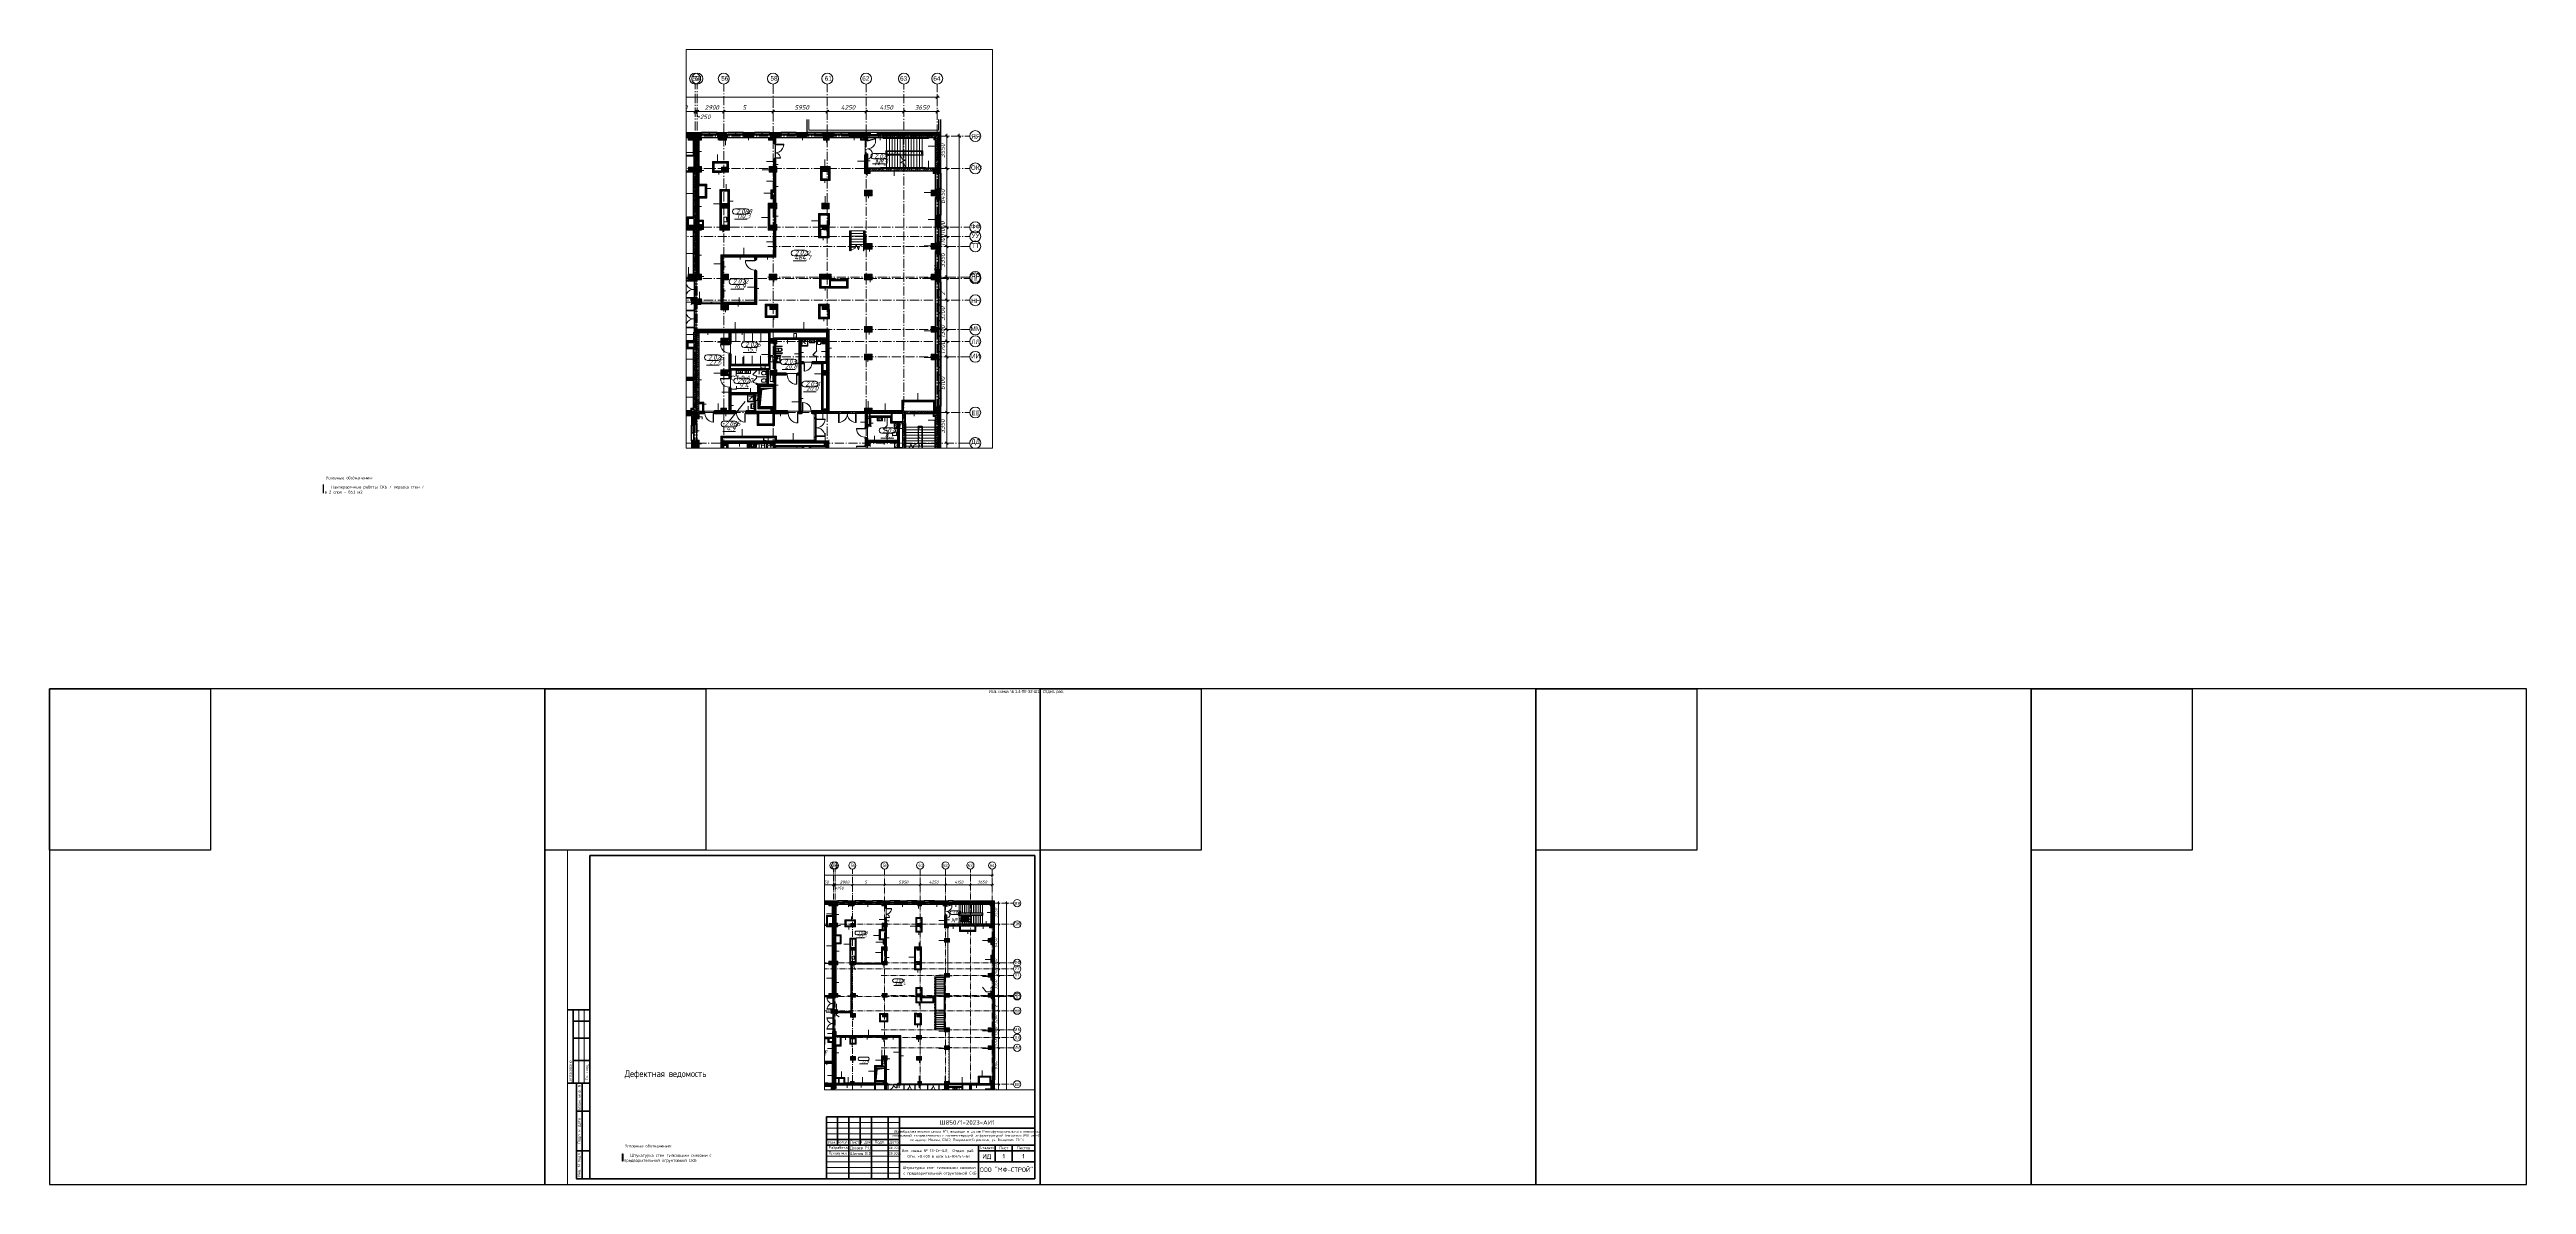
# Paper-space layout '13ШтБибл' of a CAD drawing. Header units: millimetres. Extents: x -143 to 2057, y 0 to 1008.
# The model-space entities are those that its viewports show. They can reach past a viewport. Long polylines and large blocks are cut down to what shows.
import ezdxf
from ezdxf.enums import TextEntityAlignment as Align

# ---------------------------------------------------------------- set-up
doc = ezdxf.new("R2018")
doc.units = ezdxf.units.MM
for name, color, linetype in [('PDF _Геометрия', 7, 'Continuous'), ('PDF _Текст', 7, 'Continuous'), ('Условные обозначения', 90, 'Continuous')]:
    doc.layers.add(name, color=color, linetype=linetype)
doc.layers.add('PDF _Сплошная заливка', color=7, linetype='Continuous', true_color=0xffffff)
doc.layers.add('ВЭ', color=7, linetype='Continuous', lineweight=15, plot=False)
doc.styles.add('PDF ArialMT', font='arial.ttf')
doc.styles.add('PDF GOST-Common', font='arial.ttf')
doc.styles.add('PDF ISOCPEUR Italic', font='isocpeui.ttf')
doc.styles.get("Standard").update_dxf_attribs({"font": 'arial.ttf'})
doc.styles.add('СПДС', font='isocpeur.ttf', dxfattribs={"width": 0.9})

# ---------------------------------------------------------------- blocks, each defined once
blk = doc.blocks.new('*U158')
at = {"lineweight": 0}
blk.add_lwpolyline([(-415, -5), (5, -5), (5, 292), (-415, 292)], close=True, dxfattribs=at)
at = {"color": 0, "linetype": 'Continuous', "lineweight": 50}
blk.add_lwpolyline([(-395, 287), (0, 287), (0, 0), (-395, 0)], close=True, dxfattribs=at)
at = {"lineweight": 35}
for points in [[(-395, 150), (-415, 150)], [(-410, 85), (-410, 150)], [(-395, 140), (-410, 140)], [(-395, 125), (-410, 125)], [(-395, 105), (-410, 105)], [(-395, 85), (-415, 85)], [(-395, 85), (-407, 85), (-407, 0), (-395, 0)], [(-402, 0), (-402, 85)], [(-395, 60), (-407, 60)], [(-175, 55), (-175, 30)], [(-165, 55), (-165, 0)], [(-155, 55), (-155, 30)], [(-145, 55), (-145, 0)], [(-130, 55), (-130, 0)], [(-120, 55), (-120, 0)], [(-120, 45), (0, 45)], [(-395, 25), (-407, 25)], [(-185, 35), (-120, 35)], [(-185, 30), (0, 30)], [(-50, 30), (-50, 0)], [(-50, 25), (0, 25)], [(-35, 30), (-35, 15)], [(-20, 30), (-20, 15)], [(-120, 15), (0, 15)]]:
    blk.add_lwpolyline(points, dxfattribs=at)
at = {"lineweight": 18}
for points in [[(-405, 85), (-405, 150)], [(-400, 85), (-400, 150)], [(-185, 50), (-120, 50)], [(-185, 45), (-120, 45)], [(-185, 40), (-120, 40)], [(-185, 25), (-120, 25)], [(-185, 20), (-120, 20)], [(-185, 15), (-120, 15)], [(-185, 10), (-120, 10)], [(-185, 5), (-120, 5)]]:
    blk.add_lwpolyline(points, dxfattribs=at)
at = {"lineweight": 35}
blk.add_lwpolyline([(-185, 0), (0, 0), (0, 55), (-185, 55)], close=True, dxfattribs=at)
at = {"lineweight": 0}
blk.add_lwpolyline([(0, -5), (5, -5), (5, 0)], dxfattribs=at)
at = {"lineweight": -2, "char_height": 2.5, "attachment_point": 5, "rotation": 90, "style": 'СПДС'}
for s, insert, width in [('Согласовано', (-412.5, 95), 19.991), ('Гл. спец.', (-397.5, 95), 19.991), ('Взам. инв. N', (-404.5, 72.5), 24.991), ('Подл. и дата', (-404.5, 42.5), 34.991), ('Инв. N подл.', (-404.5, 12.5), 24.991)]:
    blk.add_mtext(s, dxfattribs=dict(at, insert=insert, width=width))
at = {"lineweight": -2, "char_height": 2.5, "style": 'СПДС'}
for s, insert, width, attachment_point in [('Разработал', (-183.1, 27.5), 17.953, 4), ('Проверил', (-183.1, 22.5), 17.953, 4), ('Изм.', (-180, 32.5), 10, 5), ('Кол.уч.', (-170, 32.5), 10, 5), ('Лист', (-160, 32.5), 10, 5), ('N док.', (-150, 32.5), 10, 5), ('Подп.', (-137.5, 32.5), 15, 5), ('Дата', (-125, 32.5), 10, 5), ('Стадия', (-42.5, 27.5), 15, 5), ('Лист', (-27.5, 27.5), 15, 5), ('Листов', (-10, 27.5), 20, 5)]:
    blk.add_mtext(s, dxfattribs=dict(at, insert=insert, width=width, attachment_point=attachment_point))
at = {"insert": (-119.3, 43.2), "char_height": 2.2, "attachment_point": 1, "style": 'СПДС'}
blk.add_mtext_dynamic_manual_height_columns('\\pxqc;Общеобразовательная школа №1, входящая в состав Многофункционального комплекса спортивной направленности с соответствующей инфраструктурой (емкостью 850 мест)½ \\Pпо адресу: Москва, СЗАО, Покровское‐Стрешнево, уч. Владение 71/14', width=118.293, gutter_width=0, heights=[12.8], dxfattribs=at)
at = {"lineweight": 30, "width": 0.9, "flags": 104}
blk.add_attdef('ШАПКА', text='', height=3, dxfattribs=at).set_placement((-135, 281), align=Align.MIDDLE_CENTER)
at = {"style": 'СПДС'}
for tag, height, p in [('ШИФР_ПРОЕКТА', 4, (-60, 50)), ('НАИМЕНОВАНИЕ_ОБЪЕКТА', 2.5, (-85, 25)), ('СТАДИЯ', 4, (-42.5, 20)), ('ЛИСТ_первый', 4, (-27.5, 20)), ('ЛИСТОВ', 4, (-10, 20)), ('НАИМЕНОВАНИЕ_ОБЪЕКТА2', 2.5, (-85, 20)), ('НАИМЕНОВАНИЕ_ЧЕРТЕЖА2', 2.5, (-85, 5)), ('НАИМЕНОВАНИЕ_ЧЕРТЕЖА1', 2.5, (-85, 10)), ('ОРГАНИЗАЦИЯ_РАЗРАБОТЧИК1', 4, (-25, 8.1))]:
    blk.add_attdef(tag, text='', height=height, dxfattribs=at).set_placement(p, align=Align.MIDDLE_CENTER)
for tag, p in [('РАЗРАБОТЧИК', (-164, 27.5)), ('РУК.ГРУППЫ', (-164, 22.5))]:
    blk.add_attdef(tag, text='', height=2.5, dxfattribs=at).set_placement(p, align=Align.MIDDLE_LEFT)
at = {"style": 'СПДС', "width": 0.9}
for p in [(-129.6, 26.4), (-129.6, 21.4)]:
    blk.add_attdef('ДАТА', p, '', height=2.3, dxfattribs=at)
blk = doc.blocks.new('*U2643')
at = {"color": 4}
blk.add_lwpolyline([(-220, -220), (220, -220), (220, 220), (-220, 220)], close=True, dxfattribs=at)
at = {"color": 3}
blk.add_lwpolyline([(-220, 220), (-77, 220), (-77, 77), (-220, 77)], close=True, dxfattribs=at)
blk = doc.blocks.new('*U2644')
at = {"color": 0, "linetype": 'ByBlock', "lineweight": -2, "transparency": 16777216}
for p in [(0, 0), (440, 0), (880, 0), (1320, 0), (1760, 0)]:
    blk.add_blockref('*U2643', p, dxfattribs=at)

msp = doc.modelspace()

# ---------------------------------------------------------------- hatches: boundary and pattern name
at = {"layer": 'PDF _Сплошная заливка', "transparency": 33554559}
h = msp.add_hatch(color=256, dxfattribs=at)
h.paths.add_polyline_path([(-213026.1966, 179270.9029), (-212999.1964, 179270.9029), (-212999.1964, 179297.9009), (-219902.1951, 179297.9009), (-219902.1951, 179270.9029), (-213238.0699, 179270.9029)], flags=0)
h.paths.add_polyline_path([(-224741.5329, 179270.9029), (-224741.5329, 179297.9009), (-225936.532, 179297.9009), (-225936.532, 179270.9029), (-224926.2392, 179270.9029)], flags=0)
h.paths.add_polyline_path([(-220752.1962, 179270.9029), (-220752.1962, 179297.9009), (-223041.5329, 179297.9009), (-223041.5329, 179270.9029), (-221586.7628, 179270.9029)], flags=0)
h.paths.add_polyline_path([(-228265.7155, 179270.9029), (-227636.5321, 179270.9029), (-227636.5321, 179297.9009), (-228831.5332, 179297.9009), (-228831.5332, 179270.9029)], flags=0)
h.paths.add_polyline_path([(-230531.5312, 179270.9029), (-230531.5312, 179297.9009), (-231726.5323, 179297.9009), (-231726.5323, 179270.9029), (-231605.1918, 179270.9029)], flags=0)
h.paths.add_polyline_path([(-234109.8002, 179270.9029), (-233426.5324, 179270.9029), (-233426.5324, 179297.9009), (-234621.5314, 179297.9009), (-234621.5314, 179270.9029)], flags=0)
h.paths.add_polyline_path([(-236321.5315, 179270.9029), (-236321.5315, 179297.9009), (-237516.5305, 179297.9009), (-237516.5305, 179270.9029), (-236614.4085, 179270.9029)], flags=0)
h.paths.add_polyline_path([(-239216.5305, 179270.9029), (-239216.5305, 179297.9009), (-242926.19, 179297.9009), (-242926.19, 179270.9029), (-239953.8848, 179270.9029)], flags=0)
h.paths.add_polyline_path([(-245926.1886, 179270.9029), (-244626.1922, 179270.9029), (-244626.1922, 179297.9009), (-245926.1886, 179297.9009)], flags=0)
h.paths.add_polyline_path([(-248302.5757, 179270.9029), (-247626.1909, 179270.9029), (-247626.1909, 179297.9009), (-248926.1873, 179297.9009), (-248926.1873, 179270.9029)], flags=0)
h.paths.add_polyline_path([(-251926.1902, 179270.9029), (-250626.1895, 179270.9029), (-250626.1895, 179297.9009), (-251926.1902, 179297.9009)], flags=0)
h.paths.add_polyline_path([(-256651.2687, 179270.9029), (-256626.1868, 179270.9029), (-256626.1868, 179297.9009), (-257926.1874, 179297.9009), (-257926.1874, 179270.9029)], flags=0)
h.paths.add_polyline_path([(-254926.1888, 179270.9029), (-253626.1881, 179270.9029), (-253626.1881, 179297.9009), (-254926.1888, 179297.9009)], flags=0)
h.paths.add_polyline_path([(-264476.1869, 179270.9029), (-262626.1883, 179270.9029), (-262626.1883, 179297.9009), (-264576.1872, 179297.9009), (-264576.1872, 179270.9029)], flags=0)
h.paths.add_polyline_path([(-259626.1854, 179270.9029), (-259626.1854, 179297.9009), (-260926.1861, 179297.9009), (-260926.1861, 179270.9029), (-259990.745, 179270.9029)], flags=0)
h = msp.add_hatch(color=256, dxfattribs=at)
h.paths.add_polyline_path([(-212999.1964, 140391.2579), (-212999.1964, 140911.2581), (-213026.1966, 140911.2581), (-213026.1966, 140391.2579)], flags=0)
h.paths.add_polyline_path([(-213026.1966, 141761.2576), (-212999.1964, 141761.2576), (-212999.1964, 149311.2565), (-213026.1966, 149311.2565), (-213026.1966, 143549.4642)], flags=0)
h.paths.add_polyline_path([(-212999.1964, 162961.253), (-212999.1964, 164261.2537), (-213026.1966, 164261.2537), (-213026.1966, 162961.253)], flags=0)
h.paths.add_polyline_path([(-212999.1964, 165961.2517), (-212999.1964, 167261.2524), (-213026.1966, 167261.2524), (-213026.1966, 165961.2517)], flags=0)
h.paths.add_polyline_path([(-212999.1964, 168961.2525), (-212999.1964, 170261.2532), (-213026.1966, 170261.2532), (-213026.1966, 168961.2525)], flags=0)
h.paths.add_polyline_path([(-213026.1966, 171961.2511), (-212999.1964, 171961.2511), (-212999.1964, 173161.2514), (-213026.1966, 173161.2514)], flags=0)
h.paths.add_polyline_path([(-212999.1964, 174861.2493), (-212999.1964, 179270.9029), (-213026.1966, 179270.9029), (-213026.1966, 174861.2493)], flags=0)
h = msp.add_hatch(color=256, dxfattribs=at)
h.paths.add_polyline_path([(-213176.1955, 179120.9023), (-213126.1959, 179120.9023), (-213126.1959, 179170.9025), (-219902.1951, 179170.9025), (-219902.1951, 179120.9023), (-213238.0699, 179120.9023)], flags=0)
h.paths.add_polyline_path([(-223041.5329, 179120.9023), (-220752.1962, 179120.9023), (-220752.1962, 179170.9025), (-223041.5329, 179170.9025)], flags=0)
h.paths.add_polyline_path([(-224741.5329, 179120.9023), (-224741.5329, 179170.9025), (-225936.532, 179170.9025), (-225936.532, 179120.9023), (-224926.2392, 179120.9023)], flags=0)
h.paths.add_polyline_path([(-228265.7155, 179120.9023), (-227636.5321, 179120.9023), (-227636.5321, 179170.9025), (-228831.5332, 179170.9025), (-228831.5332, 179120.9023)], flags=0)
h.paths.add_polyline_path([(-234109.8002, 179120.9023), (-233426.5324, 179120.9023), (-233426.5324, 179170.9025), (-234621.5314, 179170.9025), (-234621.5314, 179120.9023)], flags=0)
h.paths.add_polyline_path([(-231605.1918, 179120.9023), (-230531.5312, 179120.9023), (-230531.5312, 179170.9025), (-231726.5323, 179170.9025), (-231726.5323, 179120.9023)], flags=0)
h.paths.add_polyline_path([(-236321.5315, 179120.9023), (-236321.5315, 179170.9025), (-237516.5305, 179170.9025), (-237516.5305, 179120.9023), (-236614.4085, 179120.9023)], flags=0)
h.paths.add_polyline_path([(-239216.5305, 179120.9023), (-239216.5305, 179170.9025), (-242926.19, 179170.9025), (-242926.19, 179120.9023), (-239953.8848, 179120.9023)], flags=0)
h.paths.add_polyline_path([(-248926.1873, 179120.9023), (-247626.1909, 179120.9023), (-247626.1909, 179170.9025), (-248926.1873, 179170.9025)], flags=0)
h.paths.add_polyline_path([(-244626.1922, 179120.9023), (-244626.1922, 179170.9025), (-245926.1886, 179170.9025), (-245926.1886, 179120.9023), (-244963.0993, 179120.9023)], flags=0)
h.paths.add_polyline_path([(-250626.1895, 179120.9023), (-250626.1895, 179170.9025), (-251926.1902, 179170.9025), (-251926.1902, 179120.9023), (-251642.052, 179120.9023)], flags=0)
h.paths.add_polyline_path([(-254926.1888, 179120.9023), (-253626.1881, 179120.9023), (-253626.1881, 179170.9025), (-254926.1888, 179170.9025)], flags=0)
h.paths.add_polyline_path([(-256626.1868, 179120.9023), (-256626.1868, 179170.9025), (-257926.1874, 179170.9025), (-257926.1874, 179120.9023), (-256651.2687, 179120.9023)], flags=0)
h.paths.add_polyline_path([(-259626.1854, 179120.9023), (-259626.1854, 179170.9025), (-260926.1861, 179170.9025), (-260926.1861, 179120.9023), (-259990.745, 179120.9023)], flags=0)
h.paths.add_polyline_path([(-263330.2213, 179120.9023), (-262626.1883, 179120.9023), (-262626.1883, 179170.9025), (-264426.1867, 179170.9025), (-264426.1867, 179120.9023), (-264326.1863, 179120.9023)], flags=0)
h = msp.add_hatch(color=256, dxfattribs=at)
h.paths.add_polyline_path([(-213176.1955, 179020.9019), (-213176.1955, 179120.9023), (-219902.1951, 179120.9023), (-219902.1951, 179020.9019), (-213238.0699, 179020.9019)], flags=0)
h.paths.add_polyline_path([(-220752.1962, 179020.9019), (-220752.1962, 179120.9023), (-223041.5329, 179120.9023), (-223041.5329, 179020.9019), (-221026.1962, 179020.9019)], flags=0)
h.paths.add_polyline_path([(-225936.532, 179020.9019), (-224741.5329, 179020.9019), (-224741.5329, 179120.9023), (-225936.532, 179120.9023)], flags=0)
h.paths.add_polyline_path([(-228831.5332, 179020.9019), (-227636.5321, 179020.9019), (-227636.5321, 179120.9023), (-228831.5332, 179120.9023)], flags=0)
h.paths.add_polyline_path([(-230531.5312, 179020.9019), (-230531.5312, 179120.9023), (-231726.5323, 179120.9023), (-231726.5323, 179020.9019), (-231605.1918, 179020.9019)], flags=0)
h.paths.add_polyline_path([(-234621.5314, 179020.9019), (-233426.5324, 179020.9019), (-233426.5324, 179120.9023), (-234621.5314, 179120.9023)], flags=0)
h.paths.add_polyline_path([(-236321.5315, 179020.9019), (-236321.5315, 179120.9023), (-237516.5305, 179120.9023), (-237516.5305, 179020.9019), (-236614.4085, 179020.9019)], flags=0)
h.paths.add_polyline_path([(-239216.5305, 179020.9019), (-239216.5305, 179120.9023), (-242926.19, 179120.9023), (-242926.19, 179020.9019), (-239953.8848, 179020.9019)], flags=0)
h.paths.add_polyline_path([(-244626.1922, 179020.9019), (-244626.1922, 179120.9023), (-245926.1886, 179120.9023), (-245926.1886, 179020.9019), (-244963.0993, 179020.9019)], flags=0)
h.paths.add_polyline_path([(-247626.1909, 179020.9019), (-247626.1909, 179120.9023), (-248926.1873, 179120.9023), (-248926.1873, 179020.9019), (-248302.5757, 179020.9019)], flags=0)
h.paths.add_polyline_path([(-250626.1895, 179020.9019), (-250626.1895, 179120.9023), (-251926.1902, 179120.9023), (-251926.1902, 179020.9019), (-251642.052, 179020.9019)], flags=0)
h.paths.add_polyline_path([(-253626.1881, 179020.9019), (-253626.1881, 179120.9023), (-254926.1888, 179120.9023), (-254926.1888, 179020.9019)], flags=0)
h.paths.add_polyline_path([(-256651.2687, 179020.9019), (-256626.1868, 179020.9019), (-256626.1868, 179120.9023), (-257926.1874, 179120.9023), (-257926.1874, 179020.9019)], flags=0)
h.paths.add_polyline_path([(-259990.745, 179020.9019), (-259626.1854, 179020.9019), (-259626.1854, 179120.9023), (-260926.1861, 179120.9023), (-260926.1861, 179020.9019)], flags=0)
h.paths.add_polyline_path([(-263330.2213, 179020.9019), (-262626.1883, 179020.9019), (-262626.1883, 179120.9023), (-264326.1863, 179120.9023), (-264326.1863, 179021.2507), (-263526.1875, 179020.9019)], flags=0)
at = {"layer": 'PDF _Сплошная заливка', "true_color": 0xff7d7d, "transparency": 33554559}
h = msp.add_hatch(color=11, dxfattribs=at)
h.paths.add_polyline_path([(-241623.623, 178711.2512), (-240626.1919, 178711.2512), (-240626.1919, 178771.2498), (-242866.1915, 178771.2498), (-242866.4886, 178711.2512)], flags=0)
h.paths.add_polyline_path([(-244963.0993, 178711.2512), (-244686.4922, 178711.2512), (-244686.4922, 178771.2498), (-245326.1907, 178771.2498), (-245326.1907, 178711.2512), (-245266.1922, 178711.2512)], flags=0)
for points in [[(-240136.1905, 176776.2498), (-240136.1905, 176836.2526), (-241081.096, 176836.2526), (-241081.096, 176776.2498), (-241021.0974, 176776.2498)], [(-240136.1905, 178461.2503), (-240076.192, 178461.2503), (-240076.192, 178521.2488), (-240626.1919, 178521.2488), (-240626.1919, 178461.2503)], [(-239526.192, 175581.2487), (-239466.1914, 175581.2487), (-239466.1914, 178521.2488), (-239526.192, 178521.2488), (-239526.192, 176115.1165)], [(-237266.1915, 178710.9024), (-237206.1908, 178710.9024), (-237206.1908, 178770.901), (-237456.5298, 178770.901), (-237456.5298, 178710.9024)], [(-236614.4085, 178460.9015), (-236466.1927, 178460.9015), (-236466.1927, 178520.9043), (-237206.1908, 178520.9043), (-237206.1908, 178460.9015)], [(-226156.1935, 174040.9051), (-226096.1929, 174040.9051), (-226096.1929, 176530.9035), (-226156.1935, 176530.9035), (-226156.1935, 174699.218)], [(-225156.194, 174100.9037), (-225096.1933, 174100.9037), (-225096.1933, 176530.9035), (-225156.194, 176530.9035), (-225156.194, 174699.218)], [(-240626.1919, 174961.2498), (-240136.1905, 174961.2498), (-240136.1905, 175021.2525), (-241081.096, 175021.2525), (-241081.096, 174961.2498)], [(-240136.1905, 170021.2527), (-240076.192, 170021.2527), (-240076.192, 175021.2525), (-240136.1905, 175021.2525), (-240136.1905, 171867.4254)], [(-239526.192, 173636.2532), (-239466.1914, 173636.2532), (-239466.1914, 175021.2525), (-239526.192, 175021.2525), (-239526.192, 174699.218)], [(-236306.5383, 176080.9018), (-236306.5383, 176140.9046), (-238006.5384, 176140.9046), (-238006.5384, 176080.9018), (-236614.4085, 176080.9018)], [(-236266.5386, 174960.9053), (-236266.5386, 175020.9038), (-237026.5398, 175020.9038), (-237026.5398, 174960.9053), (-236326.5393, 174960.9053)], [(-236246.5398, 175520.9014), (-236246.5398, 176140.9046), (-236306.5383, 176140.9046), (-236306.5383, 175520.9014), (-236266.5386, 175520.9014)], [(-231806.1916, 174425.9135), (-231806.1916, 174485.9121), (-232273.2964, 174485.9121), (-232273.2964, 174425.9135), (-232213.2957, 174425.9135)], [(-231326.1927, 175520.9014), (-231326.1927, 175580.9042), (-231786.1928, 175580.9042), (-231786.1928, 175520.9014), (-231605.1918, 175520.9014)], [(-231746.1931, 175020.9038), (-231726.1921, 175020.9038), (-231726.1921, 175520.9014), (-231786.1928, 175520.9014), (-231786.1928, 175020.9038)], [(-231126.192, 171580.906), (-231066.1935, 171580.906), (-231066.1935, 175020.9038), (-231126.192, 175020.9038), (-231126.192, 171867.4254)], [(-231026.1938, 174960.9053), (-230966.1931, 174960.9053), (-230966.1931, 175020.9038), (-231066.1935, 175020.9038), (-231066.1935, 174960.9053)], [(-220776.1952, 174810.9047), (-220716.1945, 174810.9047), (-220716.1945, 175120.9041), (-220776.1952, 175120.9041), (-220776.1952, 174870.9032)], [(-213836.1964, 175060.9013), (-213776.1962, 175060.9013), (-213776.1962, 175120.9041), (-220716.1945, 175120.9041), (-220716.1945, 175060.9013), (-214907.808, 175060.9013)], [(-218856.1956, 174190.9014), (-218796.1949, 174190.9014), (-218796.1949, 175120.9041), (-218856.1956, 175120.9041), (-218856.1956, 174699.218)], [(-239526.192, 169231.2522), (-239466.1914, 169231.2522), (-239466.1914, 172176.2493), (-239526.192, 172176.2493), (-239526.192, 171867.4254)], [(-238688.691, 172176.2493), (-238628.6903, 172176.2493), (-238628.6903, 173636.2532), (-238688.691, 173636.2532), (-238688.691, 173283.3239)], [(-236206.54, 172990.9054), (-236206.54, 173050.9039), (-237203.2435, 173050.9039), (-237203.2435, 172990.9054), (-237143.2428, 172990.9054)], [(-236206.54, 168910.9035), (-236146.5394, 168910.9035), (-236146.5394, 173050.9039), (-236206.54, 173050.9039), (-236206.54, 169035.6284)], [(-231566.1932, 172770.9166), (-231566.1932, 172830.9151), (-232213.2957, 172830.9151), (-232213.2957, 172770.9166), (-231605.1918, 172770.9166)], [(-231326.1927, 171520.9032), (-231326.1927, 171580.906), (-231906.1919, 171580.906), (-231906.1919, 171520.9032), (-231605.1918, 171520.9032)], [(-231566.1932, 172050.9173), (-231566.1932, 172770.9166), (-231626.1917, 172770.9166), (-231626.1917, 172050.9173), (-231605.1918, 172050.9173)], [(-231326.1927, 172050.9173), (-231266.1921, 172050.9173), (-231266.1921, 172110.9158), (-231566.1932, 172110.9158), (-231566.1932, 172050.9173)], [(-231026.1938, 171020.9056), (-230966.1931, 171020.9056), (-230966.1931, 171580.906), (-231026.1938, 171580.906), (-231026.1938, 171159.474)], [(-226380.0253, 167751.2517), (-226320.0268, 167751.2517), (-226320.0268, 171580.906), (-226380.0253, 171580.906), (-226380.0253, 169035.6284)], [(-225976.1937, 171520.9032), (-225256.1944, 171520.9032), (-225256.1944, 171580.906), (-226320.0268, 171580.906), (-226320.0268, 171520.9032)], [(-225196.1937, 169170.9049), (-225196.1937, 171580.906), (-225256.1944, 171580.906), (-225256.1944, 169170.9049), (-225216.1946, 169170.9049)], [(-220576.1944, 172921.2531), (-220576.1944, 172981.2516), (-221276.195, 172981.2516), (-221276.195, 172921.2531), (-220751.8927, 172921.2531)], [(-220576.1944, 172421.2511), (-220516.196, 172421.2511), (-220516.196, 172981.2516), (-220576.1944, 172981.2516), (-220576.1944, 172921.2531)], [(-213976.196, 172921.2531), (-213526.1963, 172921.2531), (-213526.1963, 172981.2516), (-214036.1966, 172981.2516), (-214036.1966, 172921.2531)], [(-213586.1959, 172361.2526), (-213526.1963, 172361.2526), (-213526.1963, 172421.2511), (-213976.196, 172421.2511), (-213976.196, 172361.2526)], [(-240136.1905, 169171.2515), (-240136.1905, 169231.2522), (-240686.1904, 169231.2522), (-240686.1904, 169171.2515), (-240626.1919, 169171.2515)], [(-240626.1919, 168611.2511), (-240136.1905, 168611.2511), (-240136.1905, 168671.2518), (-240686.1904, 168671.2518), (-240686.1904, 168611.2511)], [(-240136.1905, 163720.9055), (-240076.192, 163720.9055), (-240076.192, 168671.2518), (-240136.1905, 168671.2518), (-240136.1905, 163780.9062)], [(-239526.192, 163780.9062), (-239466.1914, 163780.9062), (-239466.1914, 168671.2518), (-239526.192, 168671.2518), (-239526.192, 166203.8314)], [(-239276.191, 168671.2518), (-239216.1904, 168671.2518), (-239216.1904, 169231.2522), (-239276.191, 169231.2522), (-239276.191, 169035.6284)], [(-236326.5393, 168610.9045), (-236326.5393, 168670.9052), (-237143.2428, 168670.9052), (-237143.2428, 168610.9045), (-236614.4085, 168610.9045)], [(-231126.192, 169230.9035), (-231066.1935, 169230.9035), (-231066.1935, 171020.9056), (-231126.192, 171020.9056), (-231126.192, 170451.5269)], [(-231026.1938, 168670.9052), (-230966.1931, 168670.9052), (-230966.1931, 169230.9035), (-231026.1938, 169230.9035), (-231026.1938, 169035.6284)], [(-220576.1944, 167071.2521), (-220576.1944, 167131.2528), (-221276.195, 167131.2528), (-221276.195, 167071.2521), (-220751.8927, 167071.2521)], [(-220576.1944, 166571.2523), (-220516.196, 166571.2523), (-220516.196, 167131.2528), (-220576.1944, 167131.2528), (-220576.1944, 167071.2521)], [(-213976.196, 167071.2521), (-213526.1963, 167071.2521), (-213526.1963, 167131.2528), (-214036.1966, 167131.2528), (-214036.1966, 167071.2521)], [(-213586.1959, 166511.2516), (-213526.1963, 166511.2516), (-213526.1963, 166571.2523), (-213976.196, 166571.2523), (-213976.196, 166511.2516)], [(-240136.1905, 163720.9055), (-240136.1905, 163780.9062), (-240686.1904, 163780.9062), (-240686.1904, 163720.9055), (-240626.1919, 163720.9055)], [(-239276.191, 163220.9057), (-239216.1904, 163220.9057), (-239216.1904, 163780.9062), (-239276.191, 163780.9062), (-239276.191, 163372.0366)], [(-236326.5393, 163220.9057), (-236266.5386, 163220.9057), (-236266.5386, 163780.9062), (-236326.5393, 163780.9062), (-236326.5393, 163372.0366)], [(-231026.1938, 163720.9055), (-231026.1938, 163780.9062), (-231726.1921, 163780.9062), (-231726.1921, 163720.9055), (-231605.1918, 163720.9055)], [(-231026.1938, 163220.9057), (-230966.1931, 163220.9057), (-230966.1931, 163780.9062), (-231026.1938, 163780.9062), (-231026.1938, 163372.0366)], [(-226156.1935, 162240.905), (-226096.1929, 162240.905), (-226096.1929, 164811.2537), (-226156.1935, 164811.2537), (-226156.1935, 163372.0366)], [(-225156.194, 163171.2522), (-225096.1933, 163171.2522), (-225096.1933, 164811.2537), (-225156.194, 164811.2537), (-225156.194, 163372.0366)], [(-223216.1956, 163171.2522), (-223216.1956, 163231.2528), (-225096.1933, 163231.2528), (-225096.1933, 163171.2522), (-223256.501, 163171.2522)], [(-223216.1956, 162300.9056), (-223156.1949, 162300.9056), (-223156.1949, 163231.2528), (-223216.1956, 163231.2528), (-223216.1956, 162310.1116)], [(-220576.1944, 163161.2538), (-220516.196, 163161.2538), (-220516.196, 163221.2523), (-221276.195, 163221.2523), (-221276.195, 163161.2538)], [(-220576.1944, 163221.2523), (-220516.196, 163221.2523), (-220516.196, 163781.2528), (-220576.1944, 163781.2528), (-220576.1944, 163372.0366)], [(-213976.196, 163721.2521), (-213526.1963, 163721.2521), (-213526.1963, 163781.2528), (-214036.1966, 163781.2528), (-214036.1966, 163721.2521)], [(-213546.1962, 163161.2538), (-213526.1963, 163161.2538), (-213526.1963, 163221.2523), (-213976.196, 163221.2523), (-213976.196, 163161.2538)], [(-240023.1905, 161020.9058), (-240023.1905, 161080.9065), (-240386.1914, 161080.9065), (-240386.1914, 161020.9058), (-240326.1908, 161020.9058)], [(-230906.1924, 160420.9057), (-230906.1924, 160480.9064), (-232171.1926, 160480.9064), (-232171.1926, 160420.9057), (-231026.1938, 160420.9057)], [(-226387.7179, 158558.4071), (-226327.7193, 158558.4071), (-226327.7193, 160500.9051), (-226387.7179, 160500.9051), (-226387.7179, 159124.3433)], [(-223156.1949, 162240.905), (-223156.1949, 162300.9056), (-226096.1929, 162300.9056), (-226096.1929, 162240.905), (-223256.501, 162240.905)], [(-225216.1946, 159920.9059), (-225216.1946, 160480.9064), (-225276.1932, 160480.9064), (-225276.1932, 159920.9059), (-225256.1944, 159920.9059)], [(-225256.1944, 158618.4056), (-225196.1937, 158618.4056), (-225196.1937, 159920.9059), (-225256.1944, 159920.9059), (-225256.1944, 159124.3433)], [(-220576.1944, 157471.2539), (-220516.196, 157471.2539), (-220516.196, 158031.2543), (-220576.1944, 158031.2543), (-220576.1944, 157708.4448)], [(-213526.1963, 157971.2537), (-213526.1963, 158031.2543), (-214036.1966, 158031.2543), (-214036.1966, 157971.2537), (-213976.196, 157971.2537)], [(-228736.194, 156721.2553), (-228736.194, 156781.2538), (-239466.1914, 156781.2538), (-239466.1914, 156721.2553), (-229935.4537, 156721.2553)], [(-228736.194, 148751.256), (-228676.1933, 148751.256), (-228676.1933, 156781.2538), (-228736.194, 156781.2538), (-228736.194, 148771.257)], [(-225976.1937, 156720.9065), (-225216.1946, 156720.9065), (-225216.1946, 156780.9072), (-226036.1944, 156780.9072), (-226036.1944, 156720.9065)], [(-220576.1944, 154971.2551), (-220576.1944, 155031.2557), (-221276.195, 155031.2557), (-221276.195, 154971.2551), (-220751.8927, 154971.2551)], [(-220576.1944, 154471.2553), (-220516.196, 154471.2553), (-220516.196, 155031.2557), (-220576.1944, 155031.2557), (-220576.1944, 154876.6478)], [(-213526.1963, 154971.2551), (-213526.1963, 155031.2557), (-214036.1966, 155031.2557), (-214036.1966, 154971.2551), (-213976.196, 154971.2551)], [(-213656.196, 149916.2558), (-213656.196, 149976.2565), (-215706.1964, 149976.2565), (-215706.1964, 149916.2558), (-214907.808, 149916.2558)], [(-213656.196, 149081.2565), (-213596.1964, 149081.2565), (-213596.1964, 149976.2565), (-213656.196, 149976.2565), (-213656.196, 149213.056)], [(-239526.192, 147911.2576), (-239466.1914, 147911.2576), (-239466.1914, 147971.2561), (-239716.1901, 147971.2561), (-239716.1901, 147911.2576)], [(-239526.192, 147971.2561), (-239466.1914, 147971.2561), (-239466.1914, 148531.2565), (-239526.192, 148531.2565), (-239526.192, 148471.2558)], [(-233088.1829, 148471.2558), (-233028.1822, 148471.2558), (-233028.1822, 148531.2565), (-236526.1913, 148531.2565), (-236526.1913, 148521.2561), (-237026.191, 148521.2561), (-237026.191, 148531.2565), (-239466.1914, 148531.2565), (-239466.1914, 148471.2558), (-233274.93, 148471.2558)], [(-225276.1932, 149021.2558), (-225276.1932, 149081.2565), (-225836.1936, 149081.2565), (-225836.1936, 149021.2558), (-225761.1072, 149021.2558)], [(-221336.1957, 149020.9092), (-220576.1944, 149021.2558), (-220576.1944, 149080.9098), (-221336.1957, 149080.9098), (-221336.1957, 149021.2558)], [(-220576.1944, 148771.257), (-220516.196, 148771.257), (-220516.196, 149080.9098), (-220576.1944, 149080.9098), (-220576.1944, 149020.9092)], [(-215706.1964, 148771.257), (-215706.1964, 148831.2555), (-220516.196, 148831.2555), (-220516.196, 148771.257), (-216577.5461, 148771.257)], [(-291521.3543, 30739.3515), (-291461.3557, 30739.3515), (-291461.3557, 30799.35), (-292011.3559, 30799.35), (-292011.3559, 30739.3515)], [(-291521.3543, 29054.3504), (-291521.3543, 29114.3489), (-292466.2601, 29114.3489), (-292466.2601, 29054.3504), (-292406.2616, 29054.3504)], [(-292011.3559, 27239.3495), (-291521.3543, 27239.3495), (-291521.3543, 27299.348), (-292466.2601, 27299.348), (-292466.2601, 27239.3495)], [(-291521.3543, 22269.3489), (-291461.3557, 22269.3489), (-291461.3557, 27299.348), (-291521.3543, 27299.348), (-291521.3543, 22329.3496)], [(-282504.3526, 23859.0001), (-282444.3542, 23859.0001), (-282444.3542, 27299.0035), (-282504.3526, 27299.0035), (-282504.3526, 24461.5948)], [(-282411.3536, 27239.0007), (-282351.353, 27239.0007), (-282351.353, 27299.0035), (-282444.3542, 27299.0035), (-282444.3542, 27239.0007)], [(-282411.3536, 27299.0035), (-282351.353, 27299.0035), (-282351.353, 27859.0042), (-282411.3536, 27859.0042), (-282411.3536, 27309.5272)], [(-277541.3514, 26319.0002), (-277481.3528, 26319.0002), (-277481.3528, 27859.0042), (-277541.3514, 27859.0042), (-277541.3514, 27309.5272)], [(-276544.6475, 26379.0031), (-276484.6469, 26379.0031), (-276484.6469, 27859.0042), (-276544.6475, 27859.0042), (-276544.6475, 27309.5272)], [(-272161.3508, 27149.0029), (-272101.3522, 27149.0029), (-272101.3522, 27399.0039), (-272161.3508, 27399.0039), (-272161.3508, 27309.5272)], [(-265221.3495, 27339.0011), (-265161.3488, 27339.0011), (-265161.3488, 27399.0039), (-272101.3522, 27399.0039), (-272101.3522, 27339.0011), (-266113.7491, 27339.0011)], [(-272161.3508, 27089.0043), (-272101.3522, 27089.0043), (-272101.3522, 27149.0029), (-272661.3507, 27149.0029), (-272661.3507, 27089.0043)], [(-271961.352, 24639.3513), (-271901.3513, 24639.3513), (-271901.3513, 24699.3498), (-272661.3507, 24699.3498), (-272661.3507, 24639.3513)], [(-271961.352, 24699.3498), (-271901.3513, 24699.3498), (-271901.3513, 25259.3505), (-271961.352, 25259.3505), (-271961.352, 25199.3476)], [(-264971.3501, 25199.3476), (-264971.3501, 25259.3505), (-265421.3493, 25259.3505), (-265421.3493, 25199.3476), (-265275.7708, 25199.3476)], [(-291521.3543, 22269.3489), (-291521.3543, 22329.3496), (-292191.3558, 22329.3496), (-292191.3558, 22269.3489), (-292131.3551, 22269.3489)], [(-282504.3526, 21509.0007), (-282444.3542, 21509.0007), (-282444.3542, 23298.9993), (-282504.3526, 23298.9993), (-282504.3526, 21613.658)], [(-282411.3536, 23298.9993), (-282351.353, 23298.9993), (-282351.353, 23859.0001), (-282411.3536, 23859.0001), (-282411.3536, 23749.6084)], [(-276641.3518, 22657.6299), (-276641.3518, 22717.6328), (-277765.1854, 22717.6328), (-277765.1854, 22657.6299), (-277585.1855, 22657.6299)], [(-276661.3528, 23239.0008), (-276601.352, 23239.0008), (-276601.352, 23298.9993), (-277361.3514, 23298.9993), (-277361.3514, 23239.0008)], [(-276661.3528, 23298.9993), (-276601.352, 23298.9993), (-276601.352, 23859.0001), (-276661.3528, 23859.0001), (-276661.3528, 23799.0015)], [(-276601.352, 21449.0001), (-276581.3511, 21449.0001), (-276581.3511, 22717.6328), (-276641.3518, 22717.6328), (-276641.3518, 21449.0001)], [(-292011.3559, 20889.3481), (-291521.3543, 20889.3481), (-291521.3543, 20949.3489), (-292041.3552, 20949.3489), (-292041.3552, 20889.3481)], [(-291521.3543, 15999.0005), (-291461.3557, 15999.0005), (-291461.3557, 20949.3489), (-291521.3543, 20949.3489), (-291521.3543, 16058.999)], [(-282504.3526, 17969.0011), (-282444.3542, 17969.0011), (-282444.3542, 20949.0001), (-282504.3526, 20949.0001), (-282504.3526, 18108.9991)], [(-282411.3536, 20889.0015), (-282351.353, 20889.0015), (-282351.353, 20949.0001), (-282444.3542, 20949.0001), (-282444.3542, 20889.0015)], [(-282411.3536, 20949.0001), (-282351.353, 20949.0001), (-282351.353, 21509.0007), (-282411.3536, 21509.0007), (-282411.3536, 21449.0001)], [(-271961.352, 19349.3485), (-271961.352, 19409.347), (-272661.3507, 19409.347), (-272661.3507, 19349.3485), (-271979.5961, 19349.3485)], [(-271961.352, 18849.3485), (-271901.3513, 18849.3485), (-271901.3513, 19409.347), (-271961.352, 19409.347), (-271961.352, 19349.3485)], [(-264971.3501, 19349.3485), (-264971.3501, 19409.347), (-265421.3493, 19409.347), (-265421.3493, 19349.3485), (-265275.7708, 19349.3485)], [(-284744.3532, 17909.0004), (-284744.3532, 17969.0011), (-288274.3545, 17969.0011), (-288274.3545, 17909.0004), (-284804.3539, 17909.0004)], [(-282444.3542, 17909.0004), (-282444.3542, 17969.0011), (-284544.3545, 17969.0011), (-284544.3545, 17909.0004), (-282873.3109, 17909.0004)], [(-291521.3543, 15999.0005), (-291521.3543, 16058.999), (-292071.3545, 16058.999), (-292071.3545, 15999.0005), (-292011.3559, 15999.0005)], [(-287711.7014, 15999.0005), (-287711.7014, 16058.999), (-288274.3545, 16058.999), (-288274.3545, 15999.0005), (-287901.1786, 15999.0005)], [(-288271.702, 12998.8262), (-288211.7014, 12998.8262), (-288211.7014, 15499.0005), (-288271.702, 15499.0005), (-288271.702, 13069.8542)], [(-287711.7014, 15438.9998), (-287651.7028, 15438.9998), (-287651.7028, 15499.0005), (-288211.7014, 15499.0005), (-288211.7014, 15438.9998)], [(-287711.7014, 15499.0005), (-287651.7028, 15499.0005), (-287651.7028, 16058.999), (-287711.7014, 16058.999), (-287711.7014, 15917.7888)], [(-282411.3536, 15999.0005), (-282411.3536, 16058.999), (-283111.3523, 16058.999), (-283111.3523, 15999.0005), (-282873.3109, 15999.0005)], [(-282411.3536, 15499.0005), (-282351.353, 15499.0005), (-282351.353, 16058.999), (-282411.3536, 16058.999), (-282411.3536, 15917.7888)], [(-277651.3522, 14518.9993), (-277591.3516, 14518.9993), (-277591.3516, 16058.999), (-277651.3522, 16058.999), (-277651.3522, 15917.7888)], [(-276461.3519, 15999.0005), (-276461.3519, 16058.999), (-277591.3516, 16058.999), (-277591.3516, 15999.0005), (-276661.3528, 15999.0005)], [(-274541.3515, 14518.9993), (-274541.3515, 14579), (-277591.3516, 14579), (-277591.3516, 14518.9993), (-276169.4866, 14518.9993)], [(-276461.3519, 15449.3469), (-276401.3512, 15449.3469), (-276401.3512, 16058.999), (-276461.3519, 16058.999), (-276461.3519, 15917.7888)], [(-274601.3521, 15449.3469), (-274601.3521, 15509.3476), (-276401.3512, 15509.3476), (-276401.3512, 15449.3469), (-276169.4866, 15449.3469)], [(-271961.352, 15439.3464), (-271901.3513, 15439.3464), (-271901.3513, 15499.3471), (-272661.3507, 15499.3471), (-272661.3507, 15439.3464)], [(-271961.352, 15499.3471), (-271901.3513, 15499.3471), (-271901.3513, 16059.3478), (-271961.352, 16059.3478), (-271961.352, 15917.7888)], [(-264971.3501, 15999.3471), (-264971.3501, 16059.3478), (-265421.3493, 16059.3478), (-265421.3493, 15999.3471), (-265275.7708, 15999.3471)], [(-291401.355, 13298.9997), (-291401.355, 13358.9982), (-291771.3553, 13358.9982), (-291771.3553, 13298.9997), (-291711.3546, 13298.9997)], [(-284804.3539, 12938.8255), (-284804.3539, 12998.8262), (-288271.702, 12998.8262), (-288271.702, 12938.8255), (-286225.222, 12938.8255)], [(-284549.2675, 12738.999), (-284544.3545, 12738.999), (-284544.3545, 12798.9997), (-287711.7014, 12798.8253), (-287711.7014, 12738.999), (-286225.222, 12738.999)], [(-282411.3536, 12698.9993), (-282291.3522, 12698.9993), (-282291.3522, 12758.9978), (-283556.3529, 12758.9978), (-283556.3529, 12698.9993), (-282873.3109, 12698.9993)], [(-282291.3522, 11378.9992), (-282231.3537, 11378.9992), (-282231.3537, 12758.9978), (-282291.3522, 12758.9978), (-282291.3522, 11498.9984)], [(-277772.8779, 11156.4979), (-277712.8772, 11156.4979), (-277712.8772, 12778.9988), (-277772.8779, 12778.9988), (-277772.8779, 11645.8859)], [(-276601.352, 12198.9993), (-276601.352, 12758.9978), (-276661.3528, 12758.9978), (-276661.3528, 12198.9993), (-276641.3518, 12198.9993)], [(-276661.3528, 9959.3454), (-276661.3528, 10019.3461), (-291161.3544, 10019.3461), (-291161.3544, 9959.3454), (-277007.4638, 9959.3454)], [(-287613.3458, 9649.3458), (-287553.3452, 9649.3458), (-287553.3452, 9709.3465), (-290851.3548, 9709.3465), (-290851.3548, 9649.3458), (-287901.1786, 9649.3458)], [(-287901.1786, 8998.9985), (-287613.3458, 8998.9985), (-287613.3458, 9058.9971), (-288471.7029, 9058.9971), (-288471.7029, 8998.9985), (-288411.7022, 8998.9985)], [(-288411.7022, 8438.9979), (-288142.8434, 8438.9979), (-288142.8434, 8461.1948), (-287561.3455, 8461.1948), (-287561.3455, 8466.194), (-287553.3452, 8466.194), (-287553.3452, 8498.9985), (-288411.7022, 8498.9985)], [(-276661.3528, 1049.3435), (-276601.352, 1049.3435), (-276601.352, 10019.3461), (-276661.3528, 10019.3461), (-276661.3528, 1299.3446)], [(-271961.352, 9689.3455), (-271901.3513, 9689.3455), (-271901.3513, 9749.3462), (-272661.3507, 9749.3462), (-272661.3507, 9689.3455)], [(-271961.352, 9749.3462), (-271901.3513, 9749.3462), (-271901.3513, 10309.3447), (-271961.352, 10309.3447), (-271961.352, 10221.9175)], [(-264911.3488, 10249.3462), (-264911.3488, 10309.3447), (-265421.3493, 10309.3447), (-265421.3493, 10249.3462), (-265361.3497, 10249.3462)], [(-288411.7022, 5498.9965), (-287553.3452, 5498.9965), (-287553.3452, 5558.9972), (-288471.7029, 5558.9972), (-288471.7029, 5498.9965)], [(-287613.3458, 5558.9972), (-287553.3452, 5558.9972), (-287553.3452, 7306.1929), (-287561.3455, 7306.1929), (-287561.3455, 7311.1942), (-287613.3458, 7311.1942), (-287613.3458, 5950.0167)], [(-271961.352, 6689.3456), (-271901.3513, 6689.3456), (-271901.3513, 6749.3442), (-272661.3507, 6749.3442), (-272661.3507, 6689.3456)], [(-271961.352, 6749.3442), (-271901.3513, 6749.3442), (-271901.3513, 7309.3448), (-271961.352, 7309.3448), (-271961.352, 7249.3441)], [(-264911.3488, 7249.3441), (-264911.3488, 7309.3448), (-265421.3493, 7309.3448), (-265421.3493, 7249.3441), (-265361.3497, 7249.3441)], [(-287613.3458, 4938.998), (-287553.3452, 4938.998), (-287553.3452, 4998.9965), (-288411.7022, 4998.9965), (-288411.7022, 4938.998), (-287901.1786, 4938.998)], [(-282511.3541, 1049.3435), (-282451.3534, 1049.3435), (-282451.3534, 4998.9965), (-282511.3541, 4998.9965), (-282511.3541, 1299.3446)], [(-282411.3536, 4938.998), (-282351.353, 4938.998), (-282351.353, 5039.345), (-282411.3536, 5039.345), (-282411.3536, 4998.9965)], [(-279931.3525, 1049.3435), (-279881.3523, 1049.3435), (-279881.3523, 4979.3443), (-279941.353, 4979.3443), (-279940.3863, 1057.3438), (-279931.3525, 1057.3438)], [(-290911.3555, 189.3437), (-290851.3548, 189.3437), (-290851.3548, 249.3444), (-291101.3559, 249.3444), (-291101.3559, 189.3437)], [(-290911.3555, 249.3444), (-290851.3548, 249.3444), (-290851.3548, 799.3446), (-290911.3555, 799.3446), (-290911.3555, 254.1454)], [(-290331.3561, 1109.3442), (-290331.3561, 2039.3451), (-290391.3546, 2039.3451), (-290391.3546, 1109.3442), (-290336.3552, 1109.3442)], [(-287911.3535, 1299.3446), (-287911.3535, 1359.3452), (-288471.3541, 1359.3452), (-288471.3541, 1299.3446), (-288411.3534, 1299.3446)], [(-287901.1786, 1109.3442), (-287851.3549, 1109.3442), (-287851.3549, 1359.3452), (-287911.3535, 1359.3452), (-287911.3535, 1109.3442)], [(-287901.1786, 1049.3435), (-287613.3458, 1049.3435), (-287613.3458, 1109.3442), (-287911.3535, 1109.3442), (-287911.3535, 1049.3435)], [(-282671.353, 403.8279), (-282611.3524, 403.8279), (-282611.3524, 799.3446), (-282671.353, 799.3446)], [(-281197.3543, 1049.3435), (-281191.3519, 1049.3435), (-281191.3519, 1057.3438), (-281186.3527, 1057.3438), (-281186.3527, 1109.3442), (-282451.3534, 1109.3442), (-282451.3534, 1049.3435)], [(-276666.3519, 739.3439), (-276666.3519, 799.3446), (-278021.3526, 799.3446), (-278021.3526, 739.3439), (-277007.4638, 739.3439)], [(-272661.3507, 1299.3446), (-271961.352, 1299.3446), (-271961.352, 1359.3452), (-272721.3514, 1359.3452), (-272721.3514, 1299.3446)], [(-268641.3499, 1049.3435), (-268641.3499, 1109.3442), (-271961.352, 1109.3442), (-271961.352, 1049.3435), (-269465.6624, 1049.3435)], [(-265041.3496, 2194.3449), (-265041.3496, 2254.3434), (-268641.3499, 2254.3434), (-268641.3499, 2194.3449), (-265275.7708, 2194.3449)], [(-265041.3496, 1359.3452), (-264981.3484, 1359.3452), (-264981.3484, 2254.3434), (-265041.3496, 2254.3434), (-265041.3496, 1678.1138)], [(-282561.3521, -1770.6565), (-282441.3529, -1770.6565), (-282441.3529, -1710.6558), (-288471.3541, -1710.6558), (-288471.3541, -1770.6565), (-282873.3109, -1770.6565)], [(-288471.3541, -8510.6585), (-288411.3534, -8510.6585), (-288411.3534, -1770.6565), (-288471.3541, -1770.6565), (-288471.3541, -6865.691)], [(-282873.3109, -510.6572), (-282611.3524, -510.6572), (-282611.3524, -450.6565), (-284451.3533, -450.6565), (-284451.3533, -510.6572)], [(-278263.3511, -2200.6575), (-278263.3511, -2140.6568), (-282441.3529, -2140.6568), (-282441.3529, -2200.6575), (-279521.3977, -2200.6575)], [(-277845.4411, -2200.6575), (-276661.3528, -2200.6575), (-276661.3528, -2140.6568), (-278021.3526, -2140.6568), (-278021.3526, -2200.6575)], [(-279583.3532, -2880.6574), (-279523.3526, -2880.6574), (-279523.3526, -2820.6567), (-282511.3541, -2820.6567), (-282511.3541, -2880.6574), (-281197.3543, -2880.6574)], [(-276971.3524, -2880.6574), (-276911.3516, -2880.6574), (-276911.3516, -2820.6567), (-278626.3693, -2820.6567), (-278626.3693, -2880.6574), (-277845.4411, -2880.6574)]]:
    msp.add_hatch(color=11, dxfattribs=at).paths.add_polyline_path(points)
at = {"layer": 'PDF _Сплошная заливка', "transparency": 33554559}
for points in [[(-240076.192, 176751.2497), (-240076.192, 176776.2498), (-240996.0973, 176776.2498), (-240996.0973, 176751.2497), (-240946.0972, 176751.2497)], [(-239826.191, 178521.2488), (-239826.191, 179021.2507), (-240626.1919, 179021.2507), (-240626.1919, 178521.2488), (-239953.8848, 178521.2488)], [(-239869.8981, 175521.2502), (-239826.191, 175521.2502), (-239826.191, 178895.9015), (-240076.192, 178895.9015), (-240076.192, 175521.2502), (-239953.8848, 175521.2502)], [(-237026.191, 178520.9043), (-236526.1913, 178520.9043), (-236526.1913, 179020.9019), (-237026.191, 179020.9019), (-237026.191, 178770.901)], [(-231605.1918, 178520.9043), (-231126.192, 178520.9043), (-231126.192, 179020.9019), (-231626.1917, 179020.9019), (-231626.1917, 178520.9043)], [(-221526.1959, 178520.9043), (-221284.1954, 178520.9043), (-221284.1954, 178526.2523), (-221276.195, 178526.2523), (-221276.195, 178521.2488), (-221026.1962, 178521.2488), (-221026.1962, 179020.9019), (-221526.1959, 179020.9019), (-221526.1959, 178654.1894)], [(-221026.1962, 175370.9051), (-221026.1962, 176871.251), (-221276.195, 176871.251), (-221276.195, 175370.9051), (-221074.5817, 175370.9051)], [(-239526.192, 175021.2525), (-239276.191, 175021.2525), (-239276.191, 175521.2502), (-239776.1908, 175521.2502), (-239776.1908, 175021.2525)], [(-236426.5396, 175960.9048), (-236326.5393, 175960.9048), (-236326.5393, 176060.9052), (-237826.5385, 176060.9052), (-237826.5385, 175960.9048), (-236614.4085, 175960.9048)], [(-236326.5393, 175520.9014), (-236306.5383, 175520.9014), (-236306.5383, 176060.9052), (-236326.5393, 176060.9052), (-236326.5393, 175960.9048)], [(-232213.2957, 172850.9161), (-232193.2948, 172850.9161), (-232193.2948, 174405.9126), (-232213.2957, 174405.9126), (-232213.2957, 172950.9165)], [(-226076.1941, 174220.905), (-225976.1937, 174220.905), (-225976.1937, 176410.9022), (-226076.1941, 176410.9022), (-226076.1941, 174699.218)], [(-225976.1937, 176350.9037), (-225276.1932, 176350.9037), (-225276.1932, 176450.9041), (-225976.1937, 176450.9041), (-225976.1937, 176410.9022)], [(-225276.1932, 174120.9046), (-225176.1927, 174120.9046), (-225176.1927, 176410.9022), (-225276.1932, 176410.9022), (-225276.1932, 174220.905)], [(-218796.1949, 175120.9041), (-213776.1962, 175120.9041), (-213776.1962, 175370.9051), (-220776.1952, 175370.9051), (-220776.1952, 175120.9041), (-218856.1956, 175120.9041)], [(-218796.1949, 174270.9052), (-218776.1961, 174270.9052), (-218776.1961, 175100.9032), (-218796.1949, 175100.9032), (-218796.1949, 174370.9056)], [(-216276.1951, 174250.9043), (-216176.1968, 174250.9043), (-216176.1968, 174270.9052), (-218796.1949, 174270.9052), (-218796.1949, 174250.9043), (-218247.2844, 174250.9043)], [(-216276.1951, 174270.9052), (-216276.1951, 174370.9056), (-218776.1961, 174370.9056), (-218776.1961, 174270.9052), (-218247.2844, 174270.9052)], [(-238708.6919, 173556.2495), (-238688.691, 173556.2495), (-238688.691, 173576.2505), (-239526.192, 173576.2505), (-239526.192, 173556.2495)], [(-238808.6923, 173456.2491), (-238708.6919, 173456.2491), (-238708.6919, 173556.2495), (-239526.192, 173556.2495), (-239526.192, 173456.2491)], [(-238708.6919, 172176.2493), (-238708.6919, 172196.2503), (-239526.192, 172196.2503), (-239526.192, 172176.2493), (-238808.6923, 172176.2493)], [(-238708.6919, 172176.2493), (-238688.691, 172176.2493), (-238688.691, 173556.2495), (-238708.6919, 173556.2495), (-238708.6919, 172196.2503)], [(-236226.5388, 172970.9045), (-236226.5388, 172990.9054), (-237146.539, 172990.9054), (-237146.539, 172970.9045), (-236326.5393, 172970.9045)], [(-236326.5393, 172870.9041), (-236326.5393, 172970.9045), (-237126.538, 172970.9045), (-237126.538, 172870.9041), (-237026.5398, 172870.9041)], [(-236326.5393, 168670.9052), (-236226.5388, 168670.9052), (-236226.5388, 172970.9045), (-236326.5393, 172970.9045), (-236326.5393, 169035.6284)], [(-236226.5388, 168670.9052), (-236206.54, 168670.9052), (-236206.54, 172990.9054), (-236226.5388, 172990.9054), (-236226.5388, 169035.6284)], [(-231546.1923, 172850.9161), (-231246.1933, 172850.9161), (-231246.1933, 172950.9165), (-232193.2948, 172950.9165), (-232193.2948, 172850.9161), (-231605.1918, 172850.9161)], [(-231566.1932, 172130.9168), (-231546.1923, 172130.9168), (-231546.1923, 172830.9151), (-231566.1932, 172830.9151), (-231566.1932, 172230.9171)], [(-231546.1923, 172230.9171), (-231446.1919, 172230.9171), (-231446.1919, 172850.9161), (-231546.1923, 172850.9161), (-231546.1923, 172575.3725)], [(-231546.1923, 172130.9168), (-231246.1933, 172130.9168), (-231246.1933, 172230.9171), (-231546.1923, 172230.9171), (-231546.1923, 172205.917)], [(-226300.0259, 169170.9049), (-226200.0255, 169170.9049), (-226200.0255, 171500.9023), (-226300.0259, 171500.9023), (-226300.0259, 170451.5269)], [(-221276.195, 172421.2511), (-220576.1944, 172421.2511), (-220576.1944, 172921.2531), (-221276.195, 172921.2531), (-221276.195, 172575.3725)], [(-240626.1919, 168671.2518), (-239826.191, 168671.2518), (-239826.191, 169171.2515), (-240626.1919, 169171.2515), (-240626.1919, 169035.6284)], [(-240076.192, 163721.2521), (-239826.191, 163721.2521), (-239826.191, 168671.2518), (-240076.192, 168671.2518), (-240076.192, 166203.8314)], [(-239526.192, 168671.2518), (-239276.191, 168671.2518), (-239276.191, 169171.2515), (-239776.1908, 169171.2515), (-239776.1908, 168671.2518)], [(-237026.5398, 168670.9052), (-236326.5393, 168670.9052), (-236326.5393, 169170.9049), (-237026.5398, 169170.9049), (-237026.5398, 169035.6284)], [(-231726.5409, 168741.2529), (-231726.5409, 168871.2525), (-236326.5393, 168871.2525), (-236326.5393, 168741.2529), (-233274.93, 168741.2529)], [(-231605.1918, 168670.9052), (-231026.1938, 168670.9052), (-231026.1938, 169170.9049), (-231726.1921, 169170.9049), (-231726.1921, 168670.9052)], [(-225976.1937, 169150.904), (-225976.1937, 169170.9049), (-226320.0268, 169170.9049), (-226320.0268, 169150.904), (-226300.0259, 169150.904)], [(-225976.1937, 169050.9036), (-225976.1937, 169150.904), (-226300.0259, 169150.904), (-226300.0259, 169050.9036), (-226200.0255, 169050.9036)], [(-225976.1937, 168670.9052), (-225276.1932, 168670.9052), (-225276.1932, 169170.9049), (-225976.1937, 169170.9049), (-225976.1937, 169035.6284)], [(-225471.1948, 167831.2533), (-225296.1941, 167831.2533), (-225296.1941, 167931.2516), (-225396.1945, 167931.2516), (-225397.3441, 167931.2516), (-226200.0255, 167931.2516), (-226200.0255, 167831.2533)], [(-221276.195, 166571.2523), (-220576.1944, 166571.2523), (-220576.1944, 167071.2521), (-221276.195, 167071.2521), (-221276.195, 166911.7807)], [(-240626.1919, 163220.9057), (-239826.191, 163220.9057), (-239826.191, 163720.9055), (-240626.1919, 163720.9055), (-240626.1919, 163372.0366)], [(-239776.1908, 163220.9057), (-239276.191, 163220.9057), (-239276.191, 163720.9055), (-239776.1908, 163720.9055), (-239776.1908, 163372.0366)], [(-237026.5398, 163220.9057), (-236326.5393, 163220.9057), (-236326.5393, 163720.9055), (-237026.5398, 163720.9055), (-237026.5398, 163372.0366)], [(-231605.1918, 163220.9057), (-231026.1938, 163220.9057), (-231026.1938, 163720.9055), (-231726.1921, 163720.9055), (-231726.1921, 163220.9057)], [(-226076.1941, 162420.9048), (-225976.1937, 162420.9048), (-225976.1937, 164691.2524), (-226076.1941, 164691.2524), (-226076.1941, 163372.0366)], [(-225976.1937, 163220.9057), (-225276.1932, 163220.9057), (-225276.1932, 163720.9055), (-225976.1937, 163720.9055), (-225976.1937, 163372.0366)], [(-223236.1943, 163151.2534), (-223236.1943, 163171.2522), (-225156.194, 163171.2522), (-225156.194, 163151.2534), (-223256.501, 163151.2534)], [(-223236.1943, 162420.9048), (-223236.1943, 163151.2534), (-223336.1947, 163151.2534), (-223336.1947, 162420.9048), (-223256.501, 162420.9048)], [(-223236.1943, 162320.9065), (-223216.1956, 162320.9065), (-223216.1956, 163171.2522), (-223236.1943, 163171.2522), (-223236.1943, 162420.9048)], [(-221276.195, 163221.2523), (-220576.1944, 163221.2523), (-220576.1944, 163721.2521), (-221276.195, 163721.2521), (-221276.195, 163372.0366)], [(-213976.196, 163221.2523), (-213276.196, 163221.2523), (-213276.196, 163721.2521), (-213976.196, 163721.2521), (-213976.196, 163372.0366)], [(-240326.1908, 160520.9061), (-239826.191, 160520.9061), (-239826.191, 161020.9058), (-240326.1908, 161020.9058), (-240326.1908, 160540.2396)], [(-239776.1908, 160520.9061), (-239276.191, 160520.9061), (-239276.191, 161020.9058), (-239776.1908, 161020.9058), (-239776.1908, 160540.2396)], [(-232051.1934, 160300.9065), (-231726.1921, 160300.9065), (-231726.1921, 160400.9069), (-232051.1934, 160400.9069), (-232051.1934, 160360.9072)], [(-225976.1937, 160420.9057), (-225976.1937, 160440.9066), (-226327.7193, 160440.9066), (-226327.7193, 160420.9057), (-226307.7184, 160420.9057)], [(-226327.7193, 158638.4066), (-226307.7184, 158638.4066), (-226307.7184, 160420.9057), (-226327.7193, 160420.9057), (-226327.7193, 158738.407)], [(-225976.1937, 160320.9053), (-225976.1937, 160420.9057), (-226307.7184, 160420.9057), (-226307.7184, 160320.9053), (-226207.718, 160320.9053)], [(-225276.1932, 162300.9056), (-225176.1927, 162300.9056), (-225176.1927, 162320.9065), (-226096.1929, 162320.9065), (-226096.1929, 162300.9056), (-225761.1072, 162300.9056)], [(-225276.1932, 162320.9065), (-225276.1932, 162420.9048), (-226076.1941, 162420.9048), (-226076.1941, 162320.9065), (-225761.1072, 162320.9065)], [(-223236.1943, 162320.9065), (-223236.1943, 162420.9048), (-225176.1927, 162420.9048), (-225176.1927, 162320.9065), (-223256.501, 162320.9065)], [(-223216.1956, 162300.9056), (-223216.1956, 162320.9065), (-225156.194, 162320.9065), (-225156.194, 162300.9056), (-223256.501, 162300.9056)], [(-231026.1938, 159100.9062), (-230926.1934, 159100.9062), (-230926.1934, 159120.9072), (-232151.1916, 159120.9072), (-232151.1916, 159100.9062), (-231605.1918, 159100.9062)], [(-225276.1932, 158618.4056), (-225276.1932, 158638.4066), (-226327.7193, 158638.4066), (-226327.7193, 158618.4056), (-225376.1935, 158618.4056)], [(-221276.195, 157471.2539), (-220576.1944, 157471.2539), (-220576.1944, 157971.2537), (-221276.195, 157971.2537), (-221276.195, 157708.4448)], [(-240076.192, 152421.256), (-239826.191, 152421.256), (-239826.191, 157391.0801), (-240076.192, 157391.0801), (-240076.192, 154876.6478)], [(-239826.191, 148521.2561), (-239776.1908, 148521.2561), (-239776.1908, 157391.0801), (-239826.191, 157391.0801), (-239826.191, 149213.056)], [(-239776.1908, 148471.2558), (-239526.192, 148471.2558), (-239526.192, 157422.2548), (-239776.1908, 157422.2548), (-239776.1908, 149213.056)], [(-228756.1928, 156701.2544), (-228736.194, 156701.2544), (-228736.194, 156721.2553), (-239526.192, 156721.2553), (-239526.192, 156701.2544), (-237026.5398, 156701.2544), (-237026.5398, 156720.9065), (-236326.5393, 156720.9065), (-236326.5393, 156701.2544), (-231726.1921, 156701.2544), (-231726.1921, 156720.9065), (-231026.1938, 156720.9065), (-231026.1938, 156701.2544), (-229935.4537, 156701.2544)], [(-236226.5388, 155400.9071), (-236226.5388, 155420.908), (-237146.539, 155420.908), (-237146.539, 155400.9071), (-236326.5393, 155400.9071)], [(-237126.538, 155520.9062), (-237026.5398, 155520.9062), (-237026.5398, 156581.2552), (-237126.538, 156581.2552), (-237126.538, 156220.9068)], [(-236326.5393, 155420.908), (-236326.5393, 155520.9062), (-237126.538, 155520.9062), (-237126.538, 155420.908), (-236614.4085, 155420.908)], [(-228876.1941, 148771.257), (-228856.1931, 148771.257), (-228856.1931, 156581.2552), (-228876.1941, 156581.2552), (-228876.1941, 149213.056)], [(-220576.1944, 154471.2553), (-220576.1944, 154971.2551), (-221276.195, 154971.2551), (-221276.195, 154471.2553), (-220751.8927, 154471.2553)], [(-240076.192, 152171.255), (-239826.191, 152171.255), (-239826.191, 152421.256), (-245276.1904, 152421.256), (-245276.1904, 152171.255), (-241623.623, 152171.255)], [(-240076.192, 148521.2561), (-239826.191, 148521.2561), (-239826.191, 152171.255), (-240076.192, 152171.255), (-240076.192, 148771.257)], [(-231026.1938, 153221.2548), (-231026.1938, 153321.2551), (-231826.1925, 153321.2551), (-231826.1925, 153221.2548), (-231605.1918, 153221.2548)], [(-231826.1925, 151720.9088), (-231726.1921, 151720.9088), (-231726.1921, 153221.2548), (-231826.1925, 153220.9082), (-231826.1925, 152044.853)], [(-231246.1933, 151720.9088), (-231146.1929, 151720.9088), (-231146.1929, 151740.9076), (-231246.1933, 151740.9076), (-231246.1933, 152700.9075), (-231146.1929, 152700.9075), (-231146.1929, 152720.9084), (-231266.1921, 152720.9084), (-231266.1921, 151720.9088)], [(-231146.1929, 151720.9088), (-231126.192, 151720.9088), (-231126.192, 152720.9084), (-231146.1929, 152720.9084), (-231146.1929, 151740.9076)], [(-238104.4418, 149681.2566), (-238084.4409, 149681.2566), (-238084.4409, 149701.2554), (-239526.192, 149701.2554), (-239526.192, 149681.2566), (-238284.1467, 149681.2566)], [(-238204.44, 149581.2563), (-238104.4418, 149581.2563), (-238104.4418, 149681.2566), (-239526.192, 149681.2566), (-239526.192, 149581.2563), (-238284.1467, 149581.2563)], [(-239096.1912, 148781.2553), (-238996.1908, 148781.2553), (-238996.1908, 149581.2563), (-239096.1912, 149581.2563), (-239096.1912, 149213.056)], [(-238996.1908, 148781.2553), (-238976.192, 148781.2553), (-238976.192, 149581.2563), (-238996.1908, 149581.2563), (-238996.1908, 149213.056)], [(-238204.44, 148781.2553), (-238104.4418, 148781.2553), (-238104.4418, 149581.2563), (-238204.44, 149581.2563), (-238204.44, 149213.056)], [(-232908.183, 149021.2558), (-232778.1833, 149021.2558), (-232778.1833, 151720.9088), (-233028.1822, 151720.9088), (-233028.1822, 149021.2558), (-233008.1834, 149021.2558)], [(-231126.192, 151470.9079), (-231126.192, 151720.9088), (-232778.1833, 151720.9088), (-232778.1833, 151470.9079), (-231376.193, 151470.9079)], [(-231187.7578, 149021.2558), (-231126.192, 149021.2558), (-231126.192, 151470.9079), (-231376.193, 151470.9079), (-231376.193, 149021.2558)], [(-215646.1957, 148771.257), (-215626.1969, 148771.257), (-215626.1969, 149916.2558), (-215646.1957, 149916.2558), (-215646.1957, 149213.056)], [(-213676.1964, 149896.257), (-213656.196, 149896.257), (-213656.196, 149916.2558), (-215626.1969, 149916.2558), (-215626.1969, 149896.257), (-214907.808, 149896.257)], [(-215626.1969, 148771.257), (-215526.1965, 148771.257), (-215526.1965, 149896.257), (-215626.1969, 149896.257), (-215626.1969, 149213.056)], [(-213776.1962, 149796.2567), (-213676.1964, 149796.2567), (-213676.1964, 149896.257), (-215526.1965, 149896.257), (-215526.1965, 149796.2567), (-214907.808, 149796.2567)], [(-213776.1962, 149021.2558), (-213676.1964, 149021.2558), (-213676.1964, 149796.2567), (-213776.1962, 149796.2567), (-213776.1962, 149213.056)], [(-233008.1834, 147301.2569), (-232908.183, 147301.2569), (-232908.183, 148531.2565), (-233008.1834, 148531.2565), (-233008.1834, 147797.1596)], [(-231626.1917, 149021.2558), (-231376.193, 149021.2558), (-231376.193, 149271.2568), (-232778.1833, 149271.2568), (-232778.1833, 149021.2558)], [(-220751.8927, 147291.2565), (-220736.1955, 147291.2565), (-220736.1955, 148521.2561), (-220836.1959, 148521.2561), (-220836.1959, 147291.2565)], [(-218406.196, 148521.2561), (-217176.1964, 148521.2561), (-217176.1964, 148771.257), (-220576.1944, 148771.257), (-220576.1944, 148521.2561), (-218426.1947, 148521.2561)], [(-217636.1965, 147548.472), (-217176.1964, 147548.472), (-217176.1964, 147648.4724), (-218406.196, 147648.4724), (-218406.196, 147548.472), (-218247.2844, 147548.472)], [(-213776.1962, 148521.2561), (-213776.1962, 148771.257), (-217176.1964, 148771.257), (-217176.1964, 148521.2561), (-214907.808, 148521.2561)], [(-292011.3559, 30799.35), (-291211.3547, 30799.35), (-291211.3547, 31299.3521), (-292011.3559, 31299.0034), (-292011.3559, 31049.0023)], [(-291211.3547, 27799.3501), (-291211.3547, 30799.35), (-291461.3557, 30799.35), (-291461.3557, 27799.3501), (-291253.0918, 27799.3501)], [(-282511.3541, 30799.0012), (-282511.3541, 31299.0034), (-283011.354, 31299.0034), (-283011.354, 30799.0012), (-282873.3109, 30799.0012)], [(-277161.3528, 30799.35), (-276661.3528, 30799.35), (-276661.3528, 31299.3521), (-277161.3528, 31299.3521), (-277161.3528, 30869.4459)], [(-272817.5734, 30799.0012), (-272669.3511, 30799.0012), (-272669.3511, 30804.3492), (-272661.3507, 30804.3492), (-272661.3507, 30799.35), (-272411.3518, 30799.35), (-272411.3518, 31299.0034), (-272911.3518, 31299.0034), (-272911.3518, 30799.0012)], [(-291461.3557, 29029.3503), (-291461.3557, 29054.3504), (-292381.2614, 29054.3504), (-292381.2614, 29029.3503), (-292331.2612, 29029.3503)], [(-292011.3559, 27299.348), (-291211.3547, 27299.348), (-291211.3547, 27799.3501), (-292011.3559, 27799.3501), (-292011.3559, 27309.5272)], [(-291253.0918, 21449.3489), (-291211.3547, 21449.3489), (-291211.3547, 27299.348), (-291461.3557, 27299.348), (-291461.3557, 21449.3489)], [(-290911.3555, 27299.348), (-290661.3544, 27299.348), (-290661.3544, 27799.3501), (-291161.3544, 27799.3501), (-291161.3544, 27299.348)], [(-289332.6134, 27299.0035), (-289312.6147, 27299.0035), (-289312.6147, 28359.3508), (-289332.6134, 28359.3508), (-289332.6134, 27309.5272)], [(-287811.7018, 28239.3495), (-287711.7014, 28239.3495), (-287711.7014, 28339.3499), (-289212.6142, 28339.3499), (-289212.6142, 28239.3495), (-287901.1786, 28239.3495)], [(-288411.7022, 27299.0035), (-287711.7014, 27299.0035), (-287711.7014, 27799.0013), (-288411.7022, 27799.0013), (-288411.7022, 27309.5272)], [(-282873.3109, 27299.0035), (-282411.3536, 27299.0035), (-282411.3536, 27799.0013), (-283111.3523, 27799.0013), (-283111.3523, 27299.0035)], [(-265161.3488, 27399.0039), (-265161.3488, 27649.0007), (-272161.3508, 27649.0007), (-272161.3508, 27399.0039), (-266113.7491, 27399.0039)], [(-264661.3483, 27149.0029), (-264661.3483, 27649.0007), (-265161.3488, 27649.0007), (-265161.3488, 27149.0029), (-264856.7822, 27149.0029)], [(-290093.8551, 25834.3487), (-290073.8541, 25834.3487), (-290073.8541, 25854.3496), (-290881.3541, 25854.3496), (-290881.3541, 25834.3487)], [(-290193.8555, 25734.3482), (-290093.8551, 25734.3482), (-290093.8551, 25834.3487), (-290881.3541, 25834.3487), (-290881.3541, 25734.3482)], [(-290193.8555, 24454.3479), (-290093.8551, 24454.3479), (-290093.8551, 24474.3489), (-290881.3541, 24474.3489), (-290881.3541, 24454.3479)], [(-287611.701, 25249.0034), (-287611.701, 25269), (-288531.7014, 25269), (-288531.7014, 25249.0034), (-287711.7014, 25249.0034)], [(-287711.7014, 25149.003), (-287711.7014, 25249.0034), (-288511.7026, 25249.0034), (-288511.7026, 25149.003), (-287901.1786, 25149.003)], [(-287711.7014, 20949.3489), (-287611.701, 20949.3489), (-287611.701, 25249.0034), (-287711.7014, 25249.0034), (-287711.7014, 21613.658)], [(-287611.701, 20949.3489), (-287591.7022, 20949.3489), (-287591.7022, 25269), (-287611.701, 25269), (-287611.701, 21613.658)], [(-282644.3528, 25209.0144), (-282644.3528, 25229.0153), (-282951.3534, 25229.0153), (-282951.3534, 25209.0144), (-282873.3109, 25209.0144)], [(-282951.3534, 24409.0153), (-282931.3524, 24409.0153), (-282931.3524, 25209.0144), (-282951.3534, 25209.0144), (-282951.3534, 24461.5948)], [(-282873.3109, 25109.0139), (-282624.354, 25109.0139), (-282624.354, 25209.0144), (-282931.3524, 25209.0144), (-282931.3524, 25109.0139)], [(-282831.3542, 24509.0157), (-282831.3542, 25109.0139), (-282931.3524, 25109.0139), (-282931.3524, 24509.0157), (-282873.3109, 24509.0157)], [(-282873.3109, 24409.0153), (-282624.354, 24409.0153), (-282624.354, 24509.0157), (-282931.3524, 24509.0157), (-282931.3524, 24409.0153)], [(-265275.7708, 24699.3498), (-264661.3483, 24699.3498), (-264661.3483, 25199.3476), (-265361.3497, 25199.3476), (-265361.3497, 24699.3498)], [(-291461.3557, 22249.3479), (-291461.3557, 22269.3489), (-292131.3551, 22269.3489), (-292131.3551, 22249.3479), (-292111.3563, 22249.3479)], [(-291461.3557, 22149.3475), (-291461.3557, 22249.3479), (-292111.3563, 22249.3479), (-292111.3563, 22149.3475), (-292011.3559, 22149.3475)], [(-290406.3543, 21949.3488), (-290386.3554, 21949.3488), (-290386.3554, 21969.3476), (-290851.3548, 21969.3476), (-290851.3548, 21949.3488)], [(-290506.3547, 21849.3484), (-290406.3543, 21849.3484), (-290406.3543, 21949.3488), (-290851.3548, 21949.3488), (-290851.3548, 21849.3484)], [(-290406.3543, 21069.3481), (-290406.3543, 21849.3484), (-290506.3547, 21849.3484), (-290506.3547, 21069.3481), (-290415.1124, 21069.3481)], [(-290406.3543, 20969.3477), (-290386.3554, 20969.3477), (-290386.3554, 21949.3488), (-290406.3543, 21949.3488), (-290406.3543, 21069.3481)], [(-283211.3528, 20949.0001), (-283111.3523, 20949.0001), (-283111.3523, 23799.0015), (-283211.3528, 23799.0015), (-283211.3528, 21449.0001)], [(-282644.3528, 24389.0144), (-282644.3528, 24409.0153), (-282951.3534, 24409.0153), (-282951.3534, 24389.0144), (-282873.3109, 24389.0144)], [(-276661.3528, 22637.6289), (-276641.3518, 22637.6289), (-276641.3518, 22657.6299), (-277685.1838, 22657.6299), (-277685.1838, 22637.6289), (-277585.1855, 22637.6289)], [(-277685.1838, 21449.0001), (-277585.1855, 21449.0001), (-277585.1855, 22637.6289), (-277685.1838, 22637.6289), (-277685.1838, 21613.658)], [(-276761.351, 22537.6285), (-276661.3528, 22537.6285), (-276661.3528, 22637.6289), (-277585.1855, 22637.6289), (-277585.1855, 22537.6285)], [(-290661.3544, 20949.3489), (-290661.3544, 21449.3489), (-291161.3544, 21449.3489), (-291161.3544, 20949.3489), (-290911.3555, 20949.3489)], [(-290406.3543, 20969.3477), (-290406.3543, 21069.3481), (-290666.3558, 21069.3481), (-290666.3558, 20969.3477), (-290415.1124, 20969.3477)], [(-277361.3514, 21429.0013), (-277361.3514, 21449.0001), (-277705.1847, 21449.0001), (-277705.1847, 21429.0013), (-277685.1838, 21429.0013)], [(-277361.3514, 21329.0008), (-277361.3514, 21429.0013), (-277685.1838, 21429.0013), (-277685.1838, 21329.0008), (-277585.1855, 21329.0008)], [(-276681.3516, 20109.3478), (-276681.3516, 20209.3483), (-276781.352, 20209.3483), (-276782.5016, 20209.3483), (-277585.1855, 20209.3483), (-277585.1855, 20109.3478)], [(-276681.3516, 20109.3478), (-276661.3528, 20109.3478), (-276661.3528, 20949.0001), (-276681.3516, 20949.0001), (-276681.3516, 20189.6918)], [(-282873.3109, 18089.0004), (-282624.354, 18089.0004), (-282624.354, 18108.9991), (-288411.7022, 18108.9991), (-288411.7022, 18089.0004), (-284549.2675, 18089.0004)], [(-282524.3536, 17988.9999), (-282524.3536, 18089.0004), (-288411.7022, 18089.0004), (-288411.7022, 17988.9999), (-282873.3109, 17988.9999)], [(-288394.3537, 15999.0005), (-288294.3554, 15999.0005), (-288294.3554, 17988.9999), (-288394.3537, 17988.9999), (-288394.3537, 17341.7551)], [(-288294.3554, 15999.0005), (-288274.3545, 15999.0005), (-288274.3545, 17969.0011), (-288294.3554, 17969.0011), (-288294.3554, 17341.7551)], [(-292011.3559, 15499.0005), (-291211.3547, 15499.0005), (-291211.3547, 15999.0005), (-292011.3559, 15999.0005), (-292011.3559, 15917.7888)], [(-291161.3544, 15499.0005), (-290661.3544, 15499.0005), (-290661.3544, 15999.0005), (-291161.3544, 15999.0005), (-291161.3544, 15917.7888)], [(-288411.7022, 15499.0005), (-287711.7014, 15499.0005), (-287711.7014, 15999.0005), (-288411.7022, 15999.0005), (-288411.7022, 15917.7888)], [(-288411.7022, 12698.9993), (-288391.7013, 12698.9993), (-288391.7013, 15499.0005), (-288411.7022, 15499.0005), (-288411.7022, 13028.9998)], [(-288320.1673, 12718.998), (-288291.703, 12718.998), (-288291.703, 15478.9995), (-288391.7013, 15478.9995), (-288391.7013, 12718.998)], [(-282873.3109, 15499.0005), (-282411.3536, 15499.0005), (-282411.3536, 15999.0005), (-283111.3523, 15999.0005), (-283111.3523, 15499.0005)], [(-276581.3511, 14598.9987), (-276581.3511, 14698.9992), (-277471.3524, 14698.9992), (-277471.3524, 14598.9987), (-277007.4638, 14598.9987)], [(-277361.3514, 15499.0005), (-276661.3528, 15499.0005), (-276661.3528, 15999.0005), (-277361.3514, 15999.0005), (-277361.3514, 15917.7888)], [(-274621.3509, 14598.9987), (-274621.3509, 14698.9992), (-276481.3507, 14698.9992), (-276481.3507, 14598.9987), (-276169.4866, 14598.9987)], [(-274601.3521, 14579), (-274601.3521, 14598.9987), (-276461.3519, 14598.9987), (-276461.3519, 14579), (-276169.4866, 14579)], [(-274621.3509, 14598.9987), (-274601.3521, 14598.9987), (-274601.3521, 15449.3469), (-274621.3509, 15449.3469), (-274621.3509, 14698.9992)], [(-272661.3507, 15499.3471), (-271961.352, 15499.3471), (-271961.352, 15999.3471), (-272661.3507, 15999.3471), (-272661.3507, 15917.7888)], [(-265361.3497, 15499.3471), (-264661.3483, 15499.3471), (-264661.3483, 15999.3471), (-265361.3497, 15999.3471), (-265361.3497, 15917.7888)], [(-291711.3546, 12798.9997), (-291211.3547, 12798.9997), (-291211.3547, 13298.9997), (-291711.3546, 13298.9997), (-291711.3546, 13069.8542)], [(-291161.3544, 12798.9997), (-290661.3544, 12798.9997), (-290661.3544, 13298.9997), (-291161.3544, 13298.9997), (-291161.3544, 13069.8542)], [(-288411.7022, 12198.9993), (-287711.7014, 12198.9993), (-287711.7014, 12698.9993), (-288411.7022, 12698.9993), (-288411.7022, 12357.8701)], [(-284724.3544, 12818.8241), (-284724.3544, 12918.8245), (-288291.703, 12918.8245), (-288291.703, 12818.8241), (-284744.3532, 12818.8241)], [(-284744.3532, 12918.8245), (-284744.3532, 12938.8255), (-288271.702, 12938.8255), (-288271.702, 12918.8245), (-286225.222, 12918.8245)], [(-283436.3537, 11378.9992), (-282291.3522, 11378.9992), (-282291.3522, 11398.998), (-283536.3541, 11398.998), (-283536.3541, 11378.9992)], [(-283436.3537, 12578.9979), (-283171.353, 12578.9979), (-283171.353, 12678.9983), (-283436.3537, 12678.9983), (-283436.3537, 12638.9986)], [(-282311.3532, 11398.998), (-282291.3522, 11398.998), (-282291.3522, 12698.9993), (-282311.3532, 12698.9993), (-282311.3532, 11498.9984)], [(-277361.3514, 12698.9993), (-277361.3514, 12718.998), (-277712.8772, 12718.998), (-277712.8772, 12698.9993), (-277692.8763, 12698.9993)], [(-277712.8772, 11236.4995), (-277692.8763, 11236.4995), (-277692.8763, 12698.9993), (-277712.8772, 12698.9993), (-277712.8772, 11336.4977)], [(-277361.3514, 12598.9988), (-277361.3514, 12698.9993), (-277692.8763, 12698.9993), (-277692.8763, 12598.9988), (-277592.878, 12598.9988)], [(-276761.351, 11336.4977), (-276661.3528, 11336.4977), (-276661.3528, 12198.9993), (-276761.351, 12198.9993), (-276761.351, 11645.8859)], [(-276661.3528, 11236.4995), (-276641.3518, 11236.4995), (-276641.3518, 12198.9993), (-276661.3528, 12198.9993), (-276661.3528, 11336.4977)], [(-291461.3557, 4699.344), (-291211.3547, 4699.344), (-291211.3547, 9668.8235), (-291461.3557, 9668.8235), (-291461.3557, 7373.983)], [(-291211.3547, 799.3446), (-291161.3544, 799.3446), (-291161.3544, 9669.1723), (-291211.3547, 9669.1723), (-291211.3547, 1678.1138)], [(-276911.3516, 9709.3465), (-276661.3528, 9709.3465), (-276661.3528, 9959.3454), (-291161.3544, 9959.3454), (-291161.3544, 9709.3465), (-277007.4638, 9709.3465)], [(-287711.7014, 8498.9985), (-287711.7014, 8998.9985), (-288411.7022, 8998.9985), (-288411.7022, 8498.9985), (-287901.1786, 8498.9985)], [(-287533.3442, 8878.9971), (-287533.3442, 8978.9976), (-287711.7014, 8978.9976), (-287711.7014, 8878.9971), (-287553.3452, 8878.9971)], [(-287533.3442, 8518.9974), (-287533.3442, 8618.9977), (-287711.7014, 8618.9977), (-287711.7014, 8518.9974), (-287553.3452, 8518.9974)], [(-283071.3526, 5613.4518), (-283071.3526, 8498.9985), (-283111.3523, 8498.9985), (-283111.3523, 8998.9985), (-283071.3526, 8998.9985), (-283071.3526, 9699.346), (-283171.353, 9699.346), (-283171.353, 5613.4518)], [(-282411.3536, 8498.9985), (-282411.3536, 8998.9985), (-283111.3523, 8998.9985), (-283111.3523, 8498.9985), (-282873.3109, 8498.9985)], [(-282631.3533, 5508.997), (-282531.3528, 5508.997), (-282531.3528, 8498.9985), (-282631.3533, 8498.9985), (-282631.3533, 5950.0167)], [(-276911.3516, 8999.3451), (-276911.3516, 9099.3456), (-282626.3541, 9099.3456), (-282626.3541, 8999.3451), (-277007.4638, 8999.3451)], [(-277361.3514, 8498.9985), (-276661.3528, 8498.9985), (-276661.3528, 8998.9985), (-277361.3514, 8998.9985), (-277361.3514, 8797.9513)], [(-287711.7014, 4998.9965), (-287711.7014, 5498.9965), (-288411.7022, 5498.9965), (-288411.7022, 4998.9965), (-287901.1786, 4998.9965)], [(-283191.354, 6003.4531), (-283171.353, 6003.4531), (-283171.353, 6103.4535), (-287433.3438, 6103.4535), (-287433.3438, 6003.4531), (-284073.8543, 6003.4531)], [(-283711.2881, 5633.4528), (-283171.353, 5633.4528), (-283171.353, 5733.4532), (-287433.3438, 5733.4532), (-287433.3438, 5633.4528), (-284539.0862, 5633.4528)], [(-283191.354, 6103.4535), (-283191.354, 6123.4523), (-287413.345, 6123.4523), (-287413.345, 6103.4535), (-284123.3529, 6103.4535)], [(-283376.353, 3998.9965), (-283356.3543, 3998.9965), (-283356.3543, 5613.4518), (-283376.353, 5613.4518), (-283376.353, 4170.0574)], [(-283292.2996, 3998.9965), (-283256.3538, 3998.9965), (-283256.3538, 5613.4518), (-283356.3543, 5613.4518), (-283356.3543, 3998.9965)], [(-282411.3536, 4998.9965), (-282411.3536, 5498.9965), (-283111.3523, 5498.9965), (-283111.3523, 4998.9965), (-282771.3534, 4998.9965)], [(-277381.3524, 1049.3435), (-277361.3514, 1049.3435), (-277361.3514, 6279.3456), (-277381.3524, 6279.3456), (-277381.3524, 1678.1138)], [(-291253.0918, 4449.345), (-291211.3547, 4449.345), (-291211.3547, 4699.344), (-296661.3564, 4699.344), (-296661.3564, 4449.345), (-291461.3557, 4449.345)], [(-291253.0918, 799.3446), (-291211.3547, 799.3446), (-291211.3547, 4449.345), (-291461.3557, 4449.345), (-291461.3557, 799.3446)], [(-287533.3442, 5018.9974), (-287533.3442, 5118.9978), (-287711.7014, 5118.9978), (-287711.7014, 5018.9974), (-287553.3452, 5018.9974)], [(-284778.344, 2901.4268), (-284413.345, 2901.4268), (-284413.345, 3001.4273), (-287433.3438, 3001.4273), (-287433.3438, 2901.4268), (-286225.222, 2901.4268)], [(-284413.345, 3001.4273), (-284413.345, 3021.4282), (-287413.345, 3021.4282), (-287413.345, 3001.4273), (-284549.2675, 3001.4273)], [(-284778.344, 1049.3435), (-284758.3431, 1049.3435), (-284758.3431, 2901.4268), (-284778.344, 2901.4268), (-284778.344, 1678.1138)], [(-284758.3431, 1049.3435), (-284658.3448, 1049.3435), (-284661.3547, 2901.4268), (-284758.3431, 2901.4268), (-284758.3431, 1678.1138)], [(-284413.345, 1299.3446), (-284163.344, 1299.3446), (-284163.344, 3998.9965), (-284413.345, 3998.9965), (-284413.345, 1678.1138)], [(-282511.3541, 3748.9976), (-282511.3541, 3998.9965), (-284163.344, 3998.9965), (-284163.344, 3748.9976), (-282761.353, 3748.9976)], [(-282631.3533, 3998.9965), (-282531.3528, 3998.9965), (-282531.3528, 4998.9965), (-282631.3533, 4998.9965), (-282631.3533, 4526.0484)], [(-282531.3528, 3998.9965), (-282511.3541, 3998.9965), (-282511.3541, 4998.9965), (-282531.3528, 4998.9965), (-282531.3528, 4526.0484)], [(-291253.0918, 249.3444), (-290911.3555, 249.3444), (-290911.3555, 749.3444), (-291411.3555, 749.3444), (-291411.3555, 249.3444)], [(-290411.3555, 1049.3435), (-290411.3555, 1959.3435), (-290511.3559, 1959.3435), (-290511.3559, 1049.3435), (-290415.1124, 1049.3435)], [(-290411.3555, 1049.3435), (-290391.3546, 1049.3435), (-290391.3546, 1979.3444), (-290411.3555, 1979.3444), (-290411.3555, 1678.1138)], [(-282761.353, 1299.3446), (-282761.353, 1549.3434), (-284163.344, 1549.3434), (-284161.3525, 1299.3446), (-282873.3109, 1299.3446)], [(-272661.3507, 799.3446), (-271961.352, 799.3446), (-271961.352, 1299.3446), (-272661.3507, 1299.3446), (-272661.3507, 966.1296)], [(-268561.3505, 799.3446), (-268561.3505, 1049.3435), (-271961.352, 1049.3435), (-271961.352, 799.3446), (-269465.6624, 799.3446)], [(-268581.3514, 1049.3435), (-268561.3505, 1049.3435), (-268561.3505, 2194.3449), (-268581.3514, 2194.3449), (-268581.3514, 1678.1138)], [(-265061.3495, 2174.344), (-265041.3496, 2174.344), (-265041.3496, 2194.3449), (-268561.3505, 2194.3449), (-268561.3505, 2174.344), (-265275.7708, 2174.344)], [(-268561.3505, 1049.3435), (-268461.35, 1049.3435), (-268461.35, 2174.344), (-268561.3505, 2174.344), (-268561.3505, 1678.1138)], [(-265275.7708, 799.3446), (-265161.3488, 799.3446), (-265161.3488, 1049.3435), (-268561.3505, 1049.3435), (-268561.3505, 799.3446), (-266113.7491, 799.3446)], [(-265161.3488, 2074.3435), (-265061.3495, 2074.3435), (-265061.3495, 2174.344), (-268461.35, 2174.344), (-268461.35, 2074.3435), (-265275.7708, 2074.3435)], [(-265161.3488, 799.3446), (-264661.3483, 799.3446), (-264661.3483, 1299.3446), (-265161.3488, 1299.3446), (-265161.3488, 966.1296)], [(-290911.3555, -2700.6575), (-290911.3555, -2200.6575), (-291411.3555, -2200.6575), (-291411.3555, -2700.6575), (-291253.0918, -2700.6575)], [(-282873.3109, -1790.6575), (-282461.3538, -1790.6575), (-282461.3538, -1770.6565), (-288411.3534, -1770.6565), (-288411.3534, -1790.6575), (-283711.2881, -1790.6575)], [(-288411.3534, -2200.6575), (-288391.3546, -2200.6575), (-288391.3546, -1790.6575), (-288411.3534, -1790.6575), (-288411.3534, -1890.6558)], [(-288172.2248, -7950.6578), (-288161.3545, -7950.6578), (-288161.3545, -2700.6575), (-288411.3534, -2700.6575), (-288411.3534, -7950.6578)], [(-282561.3521, -1890.6558), (-282561.3521, -1790.6575), (-288391.3546, -1790.6575), (-288391.3546, -1890.6558), (-282873.3109, -1890.6558)], [(-284549.2675, -2450.6564), (-284191.354, -2450.6564), (-284191.354, -2200.6575), (-287911.3535, -2200.6575), (-287911.3535, -2450.6564), (-285381.3543, -2450.6564)], [(-285401.3531, -5900.6582), (-285381.3543, -5900.6582), (-285381.3543, -2450.6564), (-285401.3531, -2450.6564), (-285401.3531, -4017.7553)], [(-282691.354, -450.6565), (-282691.354, -430.6556), (-284451.3533, -430.6556), (-284451.3533, -450.6565), (-282791.3522, -450.6565)], [(-282791.3522, -430.6556), (-282791.3522, -330.6573), (-284431.3545, -330.6573), (-284431.3545, -430.6556), (-282873.3109, -430.6556)], [(-282873.3109, -2700.6575), (-282511.3541, -2700.6575), (-282511.3541, -2200.6575), (-283011.354, -2200.6575), (-283011.354, -2700.6575)], [(-282511.3541, -2200.6575), (-282461.3538, -2200.6575), (-282461.3538, -1790.6575), (-282561.3521, -1790.6575), (-282561.3521, -2200.6575)], [(-277845.4411, -2800.6557), (-276911.3516, -2800.6557), (-276911.3516, -2700.6575), (-282531.3528, -2700.6575), (-282531.3528, -2800.6557), (-279521.3977, -2800.6557)], [(-276911.3516, -7950.6578), (-276661.3528, -7950.6578), (-276661.3528, -2700.6575), (-276911.3516, -2700.6575), (-276911.3516, -6865.691)], [(-272411.3518, -2700.6575), (-272411.3518, -2695.6562), (-272403.3515, -2695.6562), (-272403.3515, -2700.6575), (-272161.3508, -2700.6575), (-272161.3508, -2200.6575), (-272661.3507, -2200.6575), (-272661.3507, -2700.6575)], [(-269041.3495, -2320.6567), (-269021.3506, -2320.6567), (-269021.3506, -2220.6563), (-272161.3508, -2220.6563), (-272161.3508, -2320.6567), (-269465.6624, -2320.6567)], [(-269041.3495, -2340.6577), (-269041.3495, -2320.6567), (-272161.3508, -2320.6567), (-272161.3508, -2340.6577), (-269465.6624, -2340.6577)], [(-268561.3505, -173.442), (-268561.3505, -73.4416), (-269791.3505, -73.4416), (-269791.3505, -173.442), (-268921.3503, -173.442)], [(-268921.3503, -4315.6575), (-268901.3514, -4315.6575), (-268901.3514, -193.4408), (-268921.3503, -193.4408), (-268921.3503, -4017.7553)], [(-276911.3516, -2820.6567), (-276911.3516, -2800.6557), (-282511.3541, -2800.6557), (-282511.3541, -2820.6567), (-277845.4411, -2820.6567)]]:
    msp.add_hatch(color=256, dxfattribs=at).paths.add_polyline_path(points)
h = msp.add_hatch(color=256, dxfattribs=at)
h.paths.add_polyline_path([(-239776.1908, 163730.906), (-239526.192, 163730.906), (-239526.192, 168671.2518), (-239776.1908, 168671.2518), (-239776.1908, 166203.8314)], flags=0)
h.paths.add_polyline_path([(-239526.192, 169171.2515), (-239526.192, 175021.2525), (-239776.1908, 175021.2525), (-239776.1908, 169171.2515)], flags=0)
h.paths.add_polyline_path([(-239526.192, 175521.2502), (-239526.192, 178511.2505), (-239776.1908, 178511.2505), (-239776.1908, 175521.2502)], flags=0)
h = msp.add_hatch(color=256, dxfattribs=at)
h.paths.add_polyline_path([(-221586.7628, 178770.901), (-221526.1959, 178770.901), (-221526.1959, 179020.9019), (-222981.5344, 179020.9019), (-222981.5344, 178770.901)], flags=0)
h.paths.add_polyline_path([(-225876.5335, 178770.901), (-225776.1929, 178770.901), (-225776.1929, 179020.9019), (-225876.5335, 179020.9019), (-225876.5335, 178946.9135)], flags=0)
h.paths.add_polyline_path([(-225276.1932, 178770.901), (-224801.5336, 178770.901), (-224801.5336, 179020.9019), (-225276.1932, 179020.9019), (-225276.1932, 178946.9135)], flags=0)
h.paths.add_polyline_path([(-227696.5328, 178770.901), (-227696.5328, 179020.9019), (-228771.5326, 179020.9019), (-228771.5326, 178770.901), (-228265.7155, 178770.901)], flags=0)
h.paths.add_polyline_path([(-230770.3238, 178770.901), (-230591.5318, 178770.901), (-230591.5318, 179020.9019), (-231126.192, 179020.9019), (-231126.192, 178770.901), (-231066.1935, 178770.901)], flags=0)
h.paths.add_polyline_path([(-233486.5309, 178770.901), (-233486.5309, 179020.9019), (-234561.5307, 179020.9019), (-234561.5307, 178770.901)], flags=0)
h.paths.add_polyline_path([(-231666.5316, 178770.901), (-231626.1917, 178770.901), (-231626.1917, 179020.9019), (-231666.5316, 179020.9019), (-231666.5316, 178946.9135)], flags=0)
h.paths.add_polyline_path([(-237456.5298, 178770.901), (-237026.191, 178770.901), (-237026.191, 179020.9019), (-237456.5298, 179020.9019), (-237456.5298, 178946.9135)], flags=0)
h.paths.add_polyline_path([(-236466.1927, 178770.901), (-236381.53, 178770.901), (-236381.53, 179020.9019), (-236526.1913, 179020.9019), (-236526.1913, 178770.901)], flags=0)
at = {"layer": 'PDF _Сплошная заливка', "true_color": 0xff7d7d, "transparency": 33554559}
h = msp.add_hatch(color=11, dxfattribs=at)
h.paths.add_polyline_path([(-231326.1927, 175520.9014), (-231266.1921, 175520.9014), (-231266.1921, 176371.2491), (-231326.1927, 176371.2491), (-231326.1927, 175580.9042)], flags=0)
h.paths.add_polyline_path([(-231326.1927, 178136.249), (-231266.1921, 178136.249), (-231266.1921, 178520.9043), (-231326.1927, 178520.9043), (-231326.1927, 178238.9664)], flags=0)
at = {"layer": 'PDF _Сплошная заливка', "transparency": 33554559}
h = msp.add_hatch(color=256, dxfattribs=at)
h.paths.add_polyline_path([(-231266.1921, 169180.9054), (-231146.1929, 169180.9054), (-231146.1929, 169200.9042), (-231246.1933, 169200.9042), (-231246.1933, 171020.9056), (-231266.1921, 171020.9056), (-231266.1921, 170451.5269)], flags=0)
h.paths.add_polyline_path([(-231246.1933, 171520.9032), (-231246.1933, 172130.9168), (-231266.1921, 172130.9168), (-231266.1921, 171520.9032)], flags=0)
h.paths.add_polyline_path([(-231266.1921, 172550.9149), (-231246.1933, 172850.9161), (-231266.1921, 172850.9161), (-231266.1921, 172575.3725)], flags=0)
h.paths.add_polyline_path([(-231266.1921, 172950.9165), (-231246.1933, 172950.9165), (-231246.1933, 174305.9122), (-231266.1921, 174305.9122), (-231266.1921, 173283.3239)], flags=0)
h.paths.add_polyline_path([(-231246.1933, 174405.9126), (-231246.1933, 175020.9038), (-231266.1921, 175020.9038), (-231266.1921, 174405.9126)], flags=0)
h.paths.add_polyline_path([(-231266.1921, 175520.9014), (-231246.1933, 175520.9014), (-231246.1933, 176371.2491), (-231266.1921, 176371.2491), (-231266.1921, 176115.1165)], flags=0)
h.paths.add_polyline_path([(-231246.1933, 178136.249), (-231246.1933, 178500.9034), (-231146.1929, 178500.9034), (-231146.1929, 178520.9043), (-231266.1921, 178520.9043), (-231264.192, 178138.2513), (-231256.1916, 178136.249)], flags=0)
h = msp.add_hatch(color=256, dxfattribs=at)
h.paths.add_polyline_path([(-231246.1933, 169200.9042), (-231146.1929, 169200.9042), (-231146.1929, 171020.9056), (-231246.1933, 171020.9056), (-231246.1933, 170451.5269)], flags=0)
h.paths.add_polyline_path([(-231246.1933, 171520.9032), (-231146.1929, 171520.9032), (-231146.1929, 175020.9038), (-231246.1933, 175020.9038), (-231246.1933, 171867.4254)], flags=0)
h.paths.add_polyline_path([(-231146.1929, 175520.9014), (-231146.1929, 176371.2491), (-231246.1933, 176371.2491), (-231246.1933, 175520.9014), (-231187.366, 175520.9014)], flags=0)
h.paths.add_polyline_path([(-231246.1933, 178136.249), (-231146.1929, 178136.249), (-231146.1929, 178500.9034), (-231246.1933, 178500.9034), (-231246.1933, 178238.9664)], flags=0)
h = msp.add_hatch(color=256, dxfattribs=at)
h.paths.add_polyline_path([(-231146.1929, 169180.9054), (-231126.192, 169180.9054), (-231126.192, 171020.9056), (-231146.1929, 171020.9056), (-231146.1929, 169200.9042)], flags=0)
h.paths.add_polyline_path([(-231146.1929, 171520.9032), (-231126.192, 171520.9032), (-231126.192, 175020.9038), (-231146.1929, 175020.9038), (-231146.1929, 171867.4254)], flags=0)
h.paths.add_polyline_path([(-231126.192, 175520.9014), (-231126.192, 176371.2491), (-231146.1929, 176371.2491), (-231146.1929, 175520.9014), (-231133.5981, 175520.9014)], flags=0)
h.paths.add_polyline_path([(-231136.1925, 178136.249), (-231136.1925, 178138.2513), (-231126.192, 178138.2513), (-231126.192, 178520.9043), (-231146.1929, 178520.9043), (-231146.1929, 178136.249)], flags=0)
at = {"layer": 'PDF _Сплошная заливка', "true_color": 0xff7d7d, "transparency": 33554559}
h = msp.add_hatch(color=11, dxfattribs=at)
h.paths.add_polyline_path([(-231066.1935, 175580.9042), (-231066.1935, 176371.2491), (-231126.192, 176371.2491), (-231126.192, 175580.9042)], flags=0)
h.paths.add_polyline_path([(-231126.192, 178136.249), (-231066.1935, 178136.249), (-231066.1935, 178770.901), (-231126.192, 178770.901), (-231126.192, 178238.9664)], flags=0)
h = msp.add_hatch(color=11, dxfattribs=at)
h.paths.add_polyline_path([(-225876.5335, 178710.9024), (-225766.1946, 178710.9024), (-225766.1946, 178770.901), (-225876.5335, 178770.901)], flags=0)
h.paths.add_polyline_path([(-227696.5328, 178710.9024), (-227696.5328, 178770.901), (-228771.5326, 178770.901), (-228771.5326, 178710.9024), (-228265.7155, 178710.9024)], flags=0)
h.paths.add_polyline_path([(-230591.5318, 178710.9024), (-230591.5318, 178770.901), (-231066.1935, 178770.901), (-231066.1935, 178710.9024), (-230770.3238, 178710.9024)], flags=0)
h = msp.add_hatch(color=11, dxfattribs=at)
h.paths.add_polyline_path([(-221526.1959, 178710.9024), (-221526.1959, 178770.901), (-222981.5344, 178770.901), (-222981.5344, 178710.9024), (-221586.1944, 178710.9024)], flags=0)
h.paths.add_polyline_path([(-224801.5336, 178710.9024), (-224801.5336, 178770.901), (-225216.1946, 178770.901), (-225216.1946, 178710.9024), (-224926.2392, 178710.9024)], flags=0)
at = {"layer": 'PDF _Сплошная заливка', "true_color": 0xff8000, "transparency": 33554559}
for points in [[(-221276.195, 174810.9047), (-221276.195, 176866.2519), (-221284.1954, 176866.2519), (-221284.1954, 176871.251), (-221336.1957, 176871.251), (-221336.1957, 174810.9047)], [(-272661.3507, 27089.0043), (-272661.3507, 29144.3482), (-272669.3511, 29144.3482), (-272669.3511, 29149.3516), (-272721.3514, 29149.3516), (-272721.3514, 27089.0043)]]:
    msp.add_hatch(color=30, dxfattribs=at).paths.add_polyline_path(points)
at = {"layer": 'PDF _Сплошная заливка', "transparency": 33554559}
h = msp.add_hatch(color=256, dxfattribs=at)
h.paths.add_polyline_path([(-213276.196, 178770.901), (-213276.196, 179020.9019), (-219827.1948, 179020.9019), (-219827.1948, 178770.901), (-213526.1963, 178770.901)], flags=0)
h.paths.add_polyline_path([(-221026.1962, 178770.901), (-220827.1944, 178770.901), (-220827.1944, 179020.9019), (-221026.1962, 179020.9019), (-221026.1962, 178946.9135)], flags=0)
at = {"layer": 'PDF _Сплошная заливка', "true_color": 0x56bc34, "transparency": 33554559}
h = msp.add_hatch(color=85, dxfattribs=at)
h.paths.add_polyline_path([(-213746.1959, 178710.9024), (-213686.1963, 178710.9024), (-213686.1963, 178770.901), (-219827.1948, 178770.901), (-219827.1948, 178710.9024), (-214907.808, 178710.9024)], flags=0)
h.paths.add_polyline_path([(-220966.1955, 178710.9024), (-220827.1944, 178710.9024), (-220827.1944, 178770.901), (-221026.1962, 178770.901), (-221026.1962, 178710.9024)], flags=0)
h = msp.add_hatch(color=85, dxfattribs=at)
h.paths.add_polyline_path([(-220966.1955, 175370.9051), (-220966.1955, 176871.251), (-220976.196, 176871.251), (-220976.196, 176421.2493), (-221026.1962, 176421.2493), (-221026.1962, 175370.9051)], flags=0)
h.paths.add_polyline_path([(-221018.1958, 178521.2488), (-220966.1955, 178521.2488), (-220966.1955, 178710.9024), (-221026.1962, 178710.9024), (-221026.1962, 178526.2523), (-221018.1958, 178526.2523)], flags=0)
for points in [[(-213586.1959, 175370.9051), (-213526.1963, 175370.9051), (-213526.1963, 178550.9036), (-213586.1959, 178550.9036), (-213586.1959, 175430.9036)], [(-213586.1959, 175370.9051), (-213586.1959, 175430.9036), (-221026.1962, 175430.9036), (-221026.1962, 175370.9051), (-213776.1962, 175370.9051)], [(-240136.1905, 155601.3535), (-240076.192, 155601.3535), (-240076.192, 155661.3541), (-240795.1902, 155661.3541), (-240795.1902, 155601.3535)], [(-239526.192, 149761.2561), (-239466.1914, 149761.2561), (-239466.1914, 155069.1326), (-239526.192, 155069.1326), (-239526.192, 152044.853)], [(-237206.5396, 156521.2545), (-237146.539, 156521.2545), (-237146.539, 156581.2552), (-238696.1918, 156581.2552), (-238696.1918, 156521.2545), (-238284.1467, 156521.2545)], [(-231786.1928, 156521.2545), (-231726.1921, 156521.2545), (-231726.1921, 156581.2552), (-236146.5394, 156581.2552), (-236146.5394, 156521.2545), (-234944.6682, 156521.2545)], [(-228936.1926, 156521.2545), (-228876.1941, 156521.2545), (-228876.1941, 156581.2552), (-230966.1931, 156581.2552), (-230966.1931, 156521.2545), (-229935.4537, 156521.2545)], [(-240136.1905, 152111.2544), (-240076.192, 152111.2544), (-240076.192, 152171.255), (-245527.1904, 152171.255), (-245527.1904, 152111.2544), (-241623.623, 152111.2544)], [(-240136.1905, 152421.256), (-240136.1905, 152481.2545), (-244301.191, 152481.2545), (-244301.191, 152421.256), (-241623.623, 152421.256)], [(-236326.5393, 153220.9082), (-236266.5386, 153220.9082), (-236266.5386, 153280.9066), (-237086.5383, 153280.9066), (-237086.5383, 153220.9082), (-237026.5398, 153220.9082)], [(-236326.5393, 152660.9077), (-236266.5386, 152660.9077), (-236266.5386, 152720.9084), (-237026.5398, 152720.9084), (-237026.5398, 152660.9077)], [(-231026.1938, 153341.2539), (-231026.1938, 153401.2546), (-231906.1919, 153401.2546), (-231906.1919, 153341.2539), (-231605.1918, 153341.2539)], [(-231906.1919, 151720.9088), (-231846.1935, 151720.9088), (-231846.1935, 153341.2539), (-231906.1919, 153341.2539), (-231906.1919, 151780.9073)], [(-231026.1938, 152660.9077), (-230966.1931, 152660.9077), (-230966.1931, 152720.9084), (-231066.1935, 152720.9084), (-231066.1935, 152660.9077)], [(-238084.4409, 149701.2554), (-238084.4409, 149761.2561), (-239526.192, 149761.2561), (-239526.192, 149701.2554), (-238284.1467, 149701.2554)], [(-232778.1833, 151720.9088), (-231906.1919, 151720.9088), (-231906.1919, 151780.9073), (-233088.1829, 151780.9073), (-233088.1829, 151720.9088), (-233028.1822, 151720.9088)], [(-236526.1913, 149021.2558), (-236526.1913, 149081.2565), (-237086.1917, 149081.2565), (-237086.1917, 149021.2558), (-237026.191, 149021.2558)], [(-233088.1829, 148781.2553), (-233088.1829, 148841.256), (-236526.1913, 148841.256), (-236526.1913, 148781.2553), (-233274.93, 148781.2553)], [(-213526.1963, 148461.2554), (-213526.1963, 148521.2561), (-216866.1969, 148521.2561), (-216866.1969, 148461.2554), (-213586.1959, 148461.2554)], [(-290911.3555, 27859.3487), (-290851.3548, 27859.3487), (-290851.3548, 30799.35), (-290911.3555, 30799.35), (-290911.3555, 30157.4639)], [(-287851.3549, 30739.0027), (-287851.3549, 30799.0012), (-288591.3555, 30799.0012), (-288591.3555, 30739.0027), (-287901.1786, 30739.0027)], [(-287851.3549, 30799.0012), (-287851.3549, 31049.0023), (-287911.3535, 31049.0023), (-287911.3535, 30799.0012), (-287901.1786, 30799.0012)], [(-282704.3535, 30739.0027), (-282644.3528, 30739.0027), (-282644.3528, 30799.0012), (-283186.3527, 30799.0012), (-283186.3527, 30739.0027), (-282873.3109, 30739.0027)], [(-265131.349, 30989.0038), (-265071.3488, 30989.0038), (-265071.3488, 31049.0023), (-272351.3511, 31049.0023), (-272351.3511, 30989.0038), (-265275.7708, 30989.0038)], [(-264971.3501, 27709.0035), (-264911.3488, 27709.0035), (-264911.3488, 30829.0048), (-264971.3501, 30829.0048), (-264971.3501, 30157.4639)], [(-290661.3544, 27299.348), (-290601.3559, 27299.348), (-290601.3559, 27859.3487), (-290661.3544, 27859.3487), (-290661.3544, 27309.5272)], [(-287691.7026, 28359.3508), (-287691.7026, 28419.3493), (-289332.6134, 28419.3493), (-289332.6134, 28359.3508), (-287901.1786, 28359.3508)], [(-287651.7028, 27239.0007), (-287651.7028, 27299.0035), (-288411.7022, 27299.0035), (-288411.7022, 27239.0007), (-287711.7014, 27239.0007)], [(-287631.7019, 27799.0013), (-287631.7019, 28419.3493), (-287691.7026, 28419.3493), (-287691.7026, 27799.0013), (-287651.7028, 27799.0013)], [(-282704.3535, 27799.0013), (-282704.3535, 27859.0042), (-283171.353, 27859.0042), (-283171.353, 27799.0013), (-282873.3109, 27799.0013)], [(-282704.3535, 27239.0007), (-282644.3528, 27239.0007), (-282644.3528, 27299.0035), (-283111.3523, 27299.0035), (-283111.3523, 27239.0007), (-282873.3109, 27239.0007)], [(-265161.3488, 27649.0007), (-264911.3488, 27649.0007), (-264911.3488, 27709.0035), (-272351.3511, 27709.0035), (-272351.3511, 27649.0007), (-266113.7491, 27649.0007)], [(-290911.3555, 21509.3473), (-290851.3548, 21509.3473), (-290851.3548, 24454.3479), (-290911.3555, 24454.3479), (-290911.3555, 21613.658)], [(-290073.8541, 24454.3479), (-290013.8555, 24454.3479), (-290013.8555, 25914.3481), (-290073.8541, 25914.3481), (-290073.8541, 24461.5948)], [(-287711.7014, 25269), (-287591.7022, 25269), (-287591.7022, 25329.0029), (-288531.7014, 25329.0029), (-288531.7014, 25269), (-287901.1786, 25269)], [(-282704.3535, 25229.0153), (-282704.3535, 25289.0139), (-283011.354, 25289.0139), (-283011.354, 25229.0153), (-282873.3109, 25229.0153)], [(-282704.3535, 23799.0015), (-282704.3535, 23859.0001), (-283291.3522, 23859.0001), (-283291.3522, 23799.0015), (-282873.3109, 23799.0015)], [(-282704.3535, 24329.0158), (-282644.3528, 24329.0158), (-282644.3528, 24389.0144), (-282951.3534, 24389.0144), (-282951.3534, 24329.0158), (-282873.3109, 24329.0158)], [(-290911.3555, 16058.999), (-290851.3548, 16058.999), (-290851.3548, 20949.3489), (-290911.3555, 20949.3489), (-290911.3555, 18765.7234)], [(-282704.3535, 20889.0015), (-282644.3528, 20889.0015), (-282644.3528, 20949.0001), (-283231.3537, 20949.0001), (-283231.3537, 20889.0015), (-282873.3109, 20889.0015)], [(-282704.3535, 18108.9991), (-282704.3535, 18168.9998), (-288471.7029, 18168.9998), (-288471.7029, 18108.9991), (-282873.3109, 18108.9991)], [(-290661.3544, 15499.0005), (-290601.3559, 15499.0005), (-290601.3559, 16058.999), (-290661.3544, 16058.999), (-290661.3544, 15917.7888)], [(-290661.3544, 13015.9981), (-290601.3559, 13015.9981), (-290601.3559, 13358.9982), (-290661.3544, 13358.9982), (-290661.3544, 13069.8542)], [(-291521.3543, 7879.3459), (-291461.3557, 7879.3459), (-291461.3557, 7939.3445), (-292180.3564, 7939.3445), (-292180.3564, 7879.3459)], [(-291521.3543, 4389.3444), (-291461.3557, 4389.3444), (-291461.3557, 4449.345), (-296972.355, 4449.345), (-296972.355, 4389.3444), (-292929.0484, 4389.3444)], [(-291521.3543, 4699.344), (-291521.3543, 4759.3447), (-295686.3565, 4759.3447), (-295686.3565, 4699.344), (-292929.0484, 4699.344)], [(-291521.3543, 1299.1702), (-291521.3543, 1359.1708), (-291771.3553, 1359.1708), (-291771.3553, 1299.1702), (-291711.3546, 1299.1702)], [(-265221.3495, 739.3439), (-265161.3488, 739.3439), (-265161.3488, 799.3446), (-268311.3493, 799.3446), (-268311.3493, 739.3439), (-265275.7708, 739.3439)]]:
    msp.add_hatch(color=85, dxfattribs=at).paths.add_polyline_path(points)
at = {"layer": 'PDF _Сплошная заливка', "transparency": 33554559}
h = msp.add_hatch(color=256, dxfattribs=at)
h.paths.add_polyline_path([(-213238.0699, 140391.2579), (-213176.1955, 140391.2579), (-213176.1955, 140911.2581), (-213276.196, 140911.2581), (-213276.196, 140391.2579)], flags=0)
h.paths.add_polyline_path([(-213238.0699, 141761.2576), (-213176.1955, 141761.2576), (-213176.1955, 149311.2565), (-213276.196, 149311.2565), (-213276.196, 141761.2576)], flags=0)
h.paths.add_polyline_path([(-213176.1955, 162961.253), (-213176.1955, 164261.2537), (-213276.196, 164261.2537), (-213276.196, 162961.253), (-213238.0699, 162961.253)], flags=0)
h.paths.add_polyline_path([(-213176.1955, 165961.2517), (-213176.1955, 167261.2524), (-213276.196, 167261.2524), (-213276.196, 165961.2517), (-213238.0699, 165961.2517)], flags=0)
h.paths.add_polyline_path([(-213176.1955, 168961.2525), (-213176.1955, 170261.2532), (-213276.196, 170261.2532), (-213276.196, 168961.2525), (-213238.0699, 168961.2525)], flags=0)
h.paths.add_polyline_path([(-213238.0699, 171961.2511), (-213176.1955, 171961.2511), (-213176.1955, 173161.2514), (-213276.196, 173161.2514), (-213276.196, 171961.2511)], flags=0)
h.paths.add_polyline_path([(-213276.196, 174861.2493), (-213176.1955, 174861.2493), (-213176.1955, 179020.9019), (-213276.196, 179020.9019), (-213276.196, 174870.9032)], flags=0)
h = msp.add_hatch(color=256, dxfattribs=at)
h.paths.add_polyline_path([(-213176.1955, 140391.2579), (-213126.1959, 140391.2579), (-213126.1959, 140911.2581), (-213176.1955, 140911.2581), (-213176.1955, 140717.6694)], flags=0)
h.paths.add_polyline_path([(-213176.1955, 141761.2576), (-213126.1959, 141761.2576), (-213126.1959, 149311.2565), (-213176.1955, 149311.2565), (-213176.1955, 143549.4642)], flags=0)
h.paths.add_polyline_path([(-213176.1955, 162961.253), (-213126.1959, 162961.253), (-213126.1959, 164261.2537), (-213176.1955, 164261.2537), (-213176.1955, 163372.0366)], flags=0)
h.paths.add_polyline_path([(-213176.1955, 165961.2517), (-213126.1959, 165961.2517), (-213126.1959, 167261.2524), (-213176.1955, 167261.2524), (-213176.1955, 166203.8314)], flags=0)
h.paths.add_polyline_path([(-213176.1955, 168961.2525), (-213126.1959, 168961.2525), (-213126.1959, 170261.2532), (-213176.1955, 170261.2532), (-213176.1955, 169035.6284)], flags=0)
h.paths.add_polyline_path([(-213126.1959, 171961.2511), (-213126.1959, 173161.2514), (-213176.1955, 173161.2514), (-213176.1955, 171961.2511)], flags=0)
h.paths.add_polyline_path([(-213176.1955, 174861.2493), (-213126.1959, 174861.2493), (-213126.1959, 179120.9023), (-213176.1955, 179120.9023), (-213176.1955, 177531.0151)], flags=0)
at = {"layer": 'PDF _Сплошная заливка', "true_color": 0x505050, "transparency": 33554559}
msp.add_hatch(color=251, dxfattribs=at).paths.add_polyline_path([(-218776.1961, 175100.9032), (-218676.1958, 175100.9032), (-218676.1958, 175120.9041), (-220716.1945, 175120.9041), (-220716.1945, 175100.9032), (-218796.1949, 175100.9032)])
at = {"layer": 'PDF _Сплошная заливка', "transparency": 33554559}
h = msp.add_hatch(color=256, dxfattribs=at)
h.paths.add_polyline_path([(-231546.1923, 172830.9151), (-231546.1923, 172850.9161), (-232213.2957, 172850.9161), (-232213.2957, 172830.9151), (-231566.1932, 172830.9151)], flags=0)
h.paths.add_polyline_path([(-231266.1921, 172830.9151), (-231266.1921, 172850.9161), (-231446.1919, 172850.9161), (-231446.1919, 172830.9151), (-231286.193, 172830.9151)], flags=0)
h = msp.add_hatch(color=256, dxfattribs=at)
h.paths.add_polyline_path([(-213276.196, 163021.2538), (-213276.196, 163221.2523), (-213526.1963, 163221.2523), (-213526.1963, 163021.2538)], flags=0)
h.paths.add_polyline_path([(-213276.196, 163721.2521), (-213276.196, 164200.9065), (-213526.1963, 164200.9065), (-213526.1963, 163721.2521), (-213506.4591, 163721.2521)], flags=0)
h.paths.add_polyline_path([(-213526.1963, 166020.9057), (-213276.196, 166020.9057), (-213276.196, 166571.2523), (-213526.1963, 166571.2523), (-213526.1963, 166203.8314)], flags=0)
h.paths.add_polyline_path([(-213276.196, 167071.2521), (-213276.196, 167200.9051), (-213526.1963, 167200.9051), (-213526.1963, 167071.2521), (-213323.1954, 167071.2521)], flags=0)
h.paths.add_polyline_path([(-213526.1963, 169020.9043), (-213276.196, 169020.9043), (-213276.196, 170200.9059), (-213526.1963, 170200.9059), (-213526.1963, 169035.6284)], flags=0)
h.paths.add_polyline_path([(-213276.196, 172020.9052), (-213276.196, 172421.2511), (-213526.1963, 172421.2511), (-213526.1963, 172020.9052)], flags=0)
h.paths.add_polyline_path([(-213276.196, 172921.2531), (-213276.196, 173100.9041), (-213526.1963, 173100.9041), (-213526.1963, 172921.2531), (-213336.9184, 172921.2531)], flags=0)
at = {"layer": 'PDF _Сплошная заливка', "true_color": 0x6a8dc8, "transparency": 33554559}
h = msp.add_hatch(color=153, dxfattribs=at)
h.paths.add_polyline_path([(-240136.1905, 156521.2545), (-240136.1905, 156581.2552), (-241274.19, 156581.2552), (-241274.19, 156529.2549), (-241269.1909, 156529.2549), (-241269.1909, 156521.2545), (-240788.7529, 156521.2545)], flags=0)
h.paths.add_polyline_path([(-243293.3633, 156521.2545), (-242929.1912, 156521.2545), (-242929.1912, 156529.2549), (-242924.1921, 156529.2549), (-242924.1921, 156581.2552), (-245726.1878, 156581.2552), (-245726.1878, 156529.2549), (-245721.1887, 156529.2549), (-245721.1887, 156521.2545), (-244963.0993, 156521.2545)], flags=0)
h.paths.add_polyline_path([(-247381.1891, 156521.2545), (-247381.1891, 156529.2549), (-247376.1899, 156529.2549), (-247376.1899, 156581.2552), (-247576.1907, 156581.2552), (-247576.1907, 156521.2545)], flags=0)
at = {"layer": 'PDF _Сплошная заливка', "transparency": 33554559}
h = msp.add_hatch(color=256, dxfattribs=at)
h.paths.add_polyline_path([(-240076.192, 156271.2536), (-240076.192, 156521.2545), (-241274.19, 156521.2545), (-241274.19, 156271.2536), (-240855.1908, 156271.2536)], flags=0)
h.paths.add_polyline_path([(-242924.1921, 156271.2536), (-242924.1921, 156521.2545), (-245276.1904, 156521.2545), (-245276.1904, 156271.2536), (-242929.1912, 156271.2536)], flags=0)
at = {"layer": 'PDF _Сплошная заливка', "true_color": 0x56bc34, "transparency": 33554559}
h = msp.add_hatch(color=85, dxfattribs=at)
h.paths.add_polyline_path([(-241269.1909, 156211.2551), (-240855.1908, 156211.2551), (-240855.1908, 156271.2536), (-241269.1909, 156270.5388), (-241269.1909, 156263.2553), (-241274.19, 156263.2553), (-241274.19, 156211.2551)], flags=0)
h.paths.add_polyline_path([(-242924.1921, 156211.2551), (-242924.1921, 156263.2553), (-242929.1912, 156263.2553), (-242929.1912, 156271.2536), (-243021.1912, 156271.2536), (-243021.1912, 156211.2551), (-242929.1912, 156211.2551)], flags=0)
at = {"layer": 'PDF _Сплошная заливка', "true_color": 0xf4f4f4, "transparency": 33554559}
for points in [[(-241324.1903, 156271.2536), (-241274.19, 156271.2536), (-241274.19, 156521.2545), (-241324.1903, 156521.2545), (-241324.1903, 156292.5463)], [(-279986.3519, 799.3446), (-279936.3517, 799.3446), (-279940.3863, 1049.3435), (-279986.3519, 1049.3435), (-279986.3519, 966.1296)]]:
    msp.add_hatch(color=7, dxfattribs=at).paths.add_polyline_path(points)
at = {"layer": 'PDF _Сплошная заливка', "transparency": 33554559}
h = msp.add_hatch(color=256, dxfattribs=at)
h.paths.add_polyline_path([(-228856.1931, 156601.254), (-228756.1928, 156601.254), (-228756.1928, 156701.2544), (-231026.1938, 156701.2544), (-231026.1938, 156601.254), (-229935.4537, 156601.254)], flags=0)
h.paths.add_polyline_path([(-231726.1921, 156601.254), (-231726.1921, 156701.2544), (-236326.5393, 156701.2544), (-236326.5393, 156601.254), (-234944.6682, 156601.254)], flags=0)
h.paths.add_polyline_path([(-237026.5398, 156601.254), (-237026.5398, 156701.2544), (-239526.192, 156701.2544), (-239526.192, 156601.254), (-238284.1467, 156601.254)], flags=0)
h = msp.add_hatch(color=256, dxfattribs=at)
h.paths.add_polyline_path([(-228876.1941, 156581.2552), (-228856.1931, 156581.2552), (-228856.1931, 156601.254), (-231026.1938, 156601.254), (-231026.1938, 156581.2552), (-229935.4537, 156581.2552)], flags=0)
h.paths.add_polyline_path([(-231726.1921, 156581.2552), (-231726.1921, 156601.254), (-236326.5393, 156601.254), (-236326.5393, 156581.2552), (-234944.6682, 156581.2552)], flags=0)
h.paths.add_polyline_path([(-237026.5398, 156581.2552), (-237026.5398, 156601.254), (-238716.1906, 156601.254), (-238716.1906, 156581.2552), (-238284.1467, 156581.2552)], flags=0)
h.paths.add_polyline_path([(-238816.191, 156581.2552), (-238816.191, 156601.254), (-239526.192, 156601.254), (-239526.192, 156581.2552), (-239119.0147, 156581.2552)], flags=0)
at = {"layer": 'PDF _Сплошная заливка', "true_color": 0xe2e2e2, "transparency": 33554559}
for points in [[(-231686.1924, 152020.9078), (-231636.1923, 152670.9082), (-231386.1934, 152720.9084), (-231686.1924, 152720.9084), (-231686.1924, 152044.853)], [(-283611.3523, 5753.452), (-284073.8543, 5790.9522), (-284111.3545, 6003.4531), (-284111.3545, 5753.452), (-283711.2881, 5753.452)], [(-284411.3535, 2231.4274), (-284411.3535, 2731.4274), (-284448.8538, 2268.9276), (-284661.3547, 2231.4274), (-284549.2675, 2231.4274)], [(-284161.3525, 1548.9968), (-283991.3531, 3378.9973), (-282761.353, 3548.9967), (-284161.3525, 3548.9967), (-284161.3525, 1678.1138)], [(-283071.3526, 4298.9978), (-283021.3524, 4948.9963), (-282771.3534, 4998.9965), (-283071.3526, 4998.9965), (-283071.3526, 4526.0484)], [(-272221.3514, 229.3434), (-272221.3514, 429.3443), (-272398.5848, 426.8145), (-272241.3502, 409.3433), (-272224.1072, 254.1454)], [(-283291.0336, -2190.657), (-283751.0338, -2150.6573), (-283791.0336, -1890.6558), (-283791.0336, -2190.657), (-283711.2881, -2190.657)]]:
    msp.add_hatch(color=254, dxfattribs=at).paths.add_polyline_path(points)
at = {"layer": 'PDF _Сплошная заливка', "true_color": 0x56bc34, "transparency": 33554559}
h = msp.add_hatch(color=85, dxfattribs=at)
h.paths.add_polyline_path([(-231026.1938, 152720.9084), (-230966.1931, 152720.9084), (-230966.1931, 153321.2551), (-231026.1938, 153321.2551), (-231026.1938, 153220.9082)], flags=0)
h.paths.add_polyline_path([(-230966.1931, 153341.2539), (-230966.1931, 153401.2546), (-231026.1938, 153401.2546), (-231026.1938, 153341.2539)], flags=0)
at = {"layer": 'PDF _Сплошная заливка', "transparency": 33554559}
h = msp.add_hatch(color=256, dxfattribs=at)
h.paths.add_polyline_path([(-240371.3189, 148371.2555), (-240176.1902, 148371.2555), (-240176.1902, 148421.2557), (-246436.1889, 148421.2557), (-246436.1889, 148371.2555), (-240788.7529, 148371.2555)], flags=0)
h.paths.add_polyline_path([(-247311.1879, 148371.2555), (-247311.1879, 148421.2557), (-247576.1907, 148421.2557), (-247576.1907, 148371.2555), (-247467.7076, 148371.2555)], flags=0)
h.paths.add_polyline_path([(-248076.1883, 148371.2555), (-248076.1883, 148421.2557), (-249617.7375, 148421.2557), (-249617.7375, 148371.2555), (-248302.5757, 148371.2555)], flags=0)
h.paths.add_polyline_path([(-250492.7409, 148371.2555), (-250492.7409, 148421.2557), (-251826.1898, 148421.2557), (-251826.1898, 148371.2555), (-250807.184, 148371.2555)], flags=0)
h.paths.add_polyline_path([(-254146.6604, 148371.2555), (-253526.1878, 148371.2555), (-253526.1878, 148421.2557), (-254826.1885, 148421.2557), (-254826.1885, 148371.2555)], flags=0)
h.paths.add_polyline_path([(-256651.2687, 148371.2555), (-256526.1864, 148371.2555), (-256526.1864, 148421.2557), (-257826.1871, 148421.2557), (-257826.1871, 148371.2555), (-257486.1367, 148371.2555)], flags=0)
h.paths.add_polyline_path([(-260825.613, 148371.2555), (-259526.1893, 148371.2555), (-259526.1893, 148421.2557), (-260826.1857, 148421.2557), (-260826.1857, 148371.2555)], flags=0)
h.paths.add_polyline_path([(-262526.188, 148371.2555), (-262526.188, 148421.2557), (-263826.1887, 148421.2557), (-263826.1887, 148371.2555), (-263330.2213, 148371.2555)], flags=0)
h.paths.add_polyline_path([(-265834.8297, 148371.2555), (-265526.1866, 148371.2555), (-265526.1866, 148421.2557), (-266826.1873, 148421.2557), (-266826.1873, 148371.2555), (-266669.6977, 148371.2555)], flags=0)
h.paths.add_polyline_path([(-268526.1852, 148371.2555), (-268526.1852, 148421.2557), (-270126.187, 148421.2557), (-270126.187, 148371.2555), (-269174.306, 148371.2555)], flags=0)
h.paths.add_polyline_path([(-271826.185, 148371.2555), (-271826.185, 148421.2557), (-273126.1857, 148421.2557), (-273126.1857, 148371.2555), (-272513.7824, 148371.2555)], flags=0)
h.paths.add_polyline_path([(-274826.1836, 148371.2555), (-274826.1836, 148421.2557), (-276126.1843, 148421.2557), (-276126.1843, 148371.2555), (-275018.3907, 148371.2555)], flags=0)
h.paths.add_polyline_path([(-280862.4796, 148371.2555), (-280826.1809, 148371.2555), (-280826.1809, 148421.2557), (-282126.1859, 148421.2557), (-282126.1859, 148371.2555), (-281697.3434, 148371.2555)], flags=0)
h.paths.add_polyline_path([(-278357.8713, 148371.2555), (-277826.1866, 148371.2555), (-277826.1866, 148421.2557), (-279126.1829, 148421.2557), (-279126.1829, 148371.2555)], flags=0)
h.paths.add_polyline_path([(-284201.9517, 148371.2555), (-283826.1838, 148371.2555), (-283826.1838, 148421.2557), (-285126.1802, 148421.2557), (-285126.1802, 148371.2555), (-285036.824, 148371.2555)], flags=0)
h.paths.add_polyline_path([(-286826.1781, 148371.2555), (-286826.1781, 148421.2557), (-288126.1831, 148421.2557), (-288126.1831, 148371.2555), (-287541.4324, 148371.2555)], flags=0)
h.paths.add_polyline_path([(-290880.9044, 148371.2555), (-289826.1811, 148371.2555), (-289826.1811, 148421.2557), (-291126.1775, 148421.2557), (-291126.1775, 148371.2555)], flags=0)
h.paths.add_polyline_path([(-294126.1804, 148371.2555), (-292826.184, 148371.2555), (-292826.184, 148421.2557), (-294126.1804, 148421.2557)], flags=0)
h.paths.add_polyline_path([(-295826.1783, 148371.2555), (-295826.1783, 148421.2557), (-297126.1833, 148421.2557), (-297126.1833, 148371.2555), (-295890.121, 148371.2555)], flags=0)
h.paths.add_polyline_path([(-298394.7294, 148371.2555), (-298001.1781, 148371.2555), (-298001.1781, 148421.2557), (-307838.1777, 148421.2557), (-307838.1777, 148371.2555), (-300064.4654, 148371.2555)], flags=0)
h.paths.add_polyline_path([(-308713.1811, 148371.2555), (-308713.1811, 148421.2557), (-317076.174, 148421.2557), (-317076.174, 148371.2555), (-309248.0263, 148371.2555)], flags=0)
h = msp.add_hatch(color=256, dxfattribs=at)
h.paths.add_polyline_path([(-245797.9674, 148421.2557), (-240126.19, 148421.2557), (-240126.19, 148521.2561), (-246436.1889, 148521.2561), (-246436.1889, 148421.2557)], flags=0)
h.paths.add_polyline_path([(-247576.1907, 148421.2557), (-247311.1879, 148421.2557), (-247311.1879, 148521.2561), (-247576.1907, 148521.2561), (-247576.1907, 148509.7679)], flags=0)
h.paths.add_polyline_path([(-250492.7409, 148421.2557), (-250492.7409, 148521.2561), (-251826.1898, 148521.2561), (-251826.1898, 148421.2557), (-250807.184, 148421.2557)], flags=0)
h.paths.add_polyline_path([(-248076.1883, 148421.2557), (-248076.1883, 148521.2561), (-249617.7375, 148521.2561), (-249617.7375, 148421.2557), (-248302.5757, 148421.2557)], flags=0)
h.paths.add_polyline_path([(-253526.1878, 148421.2557), (-253526.1878, 148521.2561), (-254826.1885, 148521.2561), (-254826.1885, 148421.2557), (-254146.6604, 148421.2557)], flags=0)
h.paths.add_polyline_path([(-256651.2687, 148421.2557), (-256526.1864, 148421.2557), (-256526.1864, 148521.2561), (-257826.1871, 148521.2561), (-257826.1871, 148421.2557), (-257486.1367, 148421.2557)], flags=0)
h.paths.add_polyline_path([(-260825.613, 148421.2557), (-259526.1893, 148421.2557), (-259526.1893, 148521.2561), (-260826.1857, 148521.2561), (-260826.1857, 148421.2557)], flags=0)
h.paths.add_polyline_path([(-262526.188, 148421.2557), (-262526.188, 148521.2561), (-263826.1887, 148521.2561), (-263826.1887, 148421.2557), (-263330.2213, 148421.2557)], flags=0)
h.paths.add_polyline_path([(-266669.6977, 148421.2557), (-265526.1866, 148421.2557), (-265526.1866, 148521.2561), (-266826.1873, 148521.2561), (-266826.1873, 148421.2557)], flags=0)
h.paths.add_polyline_path([(-269174.306, 148421.2557), (-268526.1852, 148421.2557), (-268526.1852, 148521.2561), (-270126.187, 148521.2561), (-270126.187, 148421.2557), (-270009.1741, 148421.2557)], flags=0)
h.paths.add_polyline_path([(-271826.185, 148421.2557), (-271826.185, 148521.2561), (-273126.1857, 148521.2561), (-273126.1857, 148421.2557), (-272513.7824, 148421.2557)], flags=0)
h.paths.add_polyline_path([(-274826.1836, 148421.2557), (-274826.1836, 148521.2561), (-276126.1843, 148521.2561), (-276126.1843, 148421.2557), (-275018.3907, 148421.2557)], flags=0)
h.paths.add_polyline_path([(-277826.1866, 148421.2557), (-277826.1866, 148521.2561), (-279126.1829, 148521.2561), (-279126.1829, 148421.2557), (-278357.8713, 148421.2557)], flags=0)
h.paths.add_polyline_path([(-283826.1838, 148421.2557), (-283826.1838, 148521.2561), (-285126.1802, 148521.2561), (-285126.1802, 148421.2557), (-284201.9517, 148421.2557)], flags=0)
h.paths.add_polyline_path([(-280826.1809, 148421.2557), (-280826.1809, 148521.2561), (-282126.1859, 148521.2561), (-282126.1859, 148421.2557), (-280862.4796, 148421.2557)], flags=0)
h.paths.add_polyline_path([(-288126.1831, 148421.2557), (-286826.1781, 148421.2557), (-286826.1781, 148521.2561), (-288126.1831, 148521.2561), (-288126.1831, 148505.1089)], flags=0)
h.paths.add_polyline_path([(-290046.0407, 148421.2557), (-289826.1811, 148421.2557), (-289826.1811, 148521.2561), (-291126.1775, 148521.2561), (-291126.1775, 148421.2557), (-290880.9044, 148421.2557)], flags=0)
h.paths.add_polyline_path([(-292826.184, 148421.2557), (-292826.184, 148521.2561), (-294126.1804, 148521.2561), (-294126.1804, 148421.2557), (-293385.5127, 148421.2557)], flags=0)
h.paths.add_polyline_path([(-295890.121, 148421.2557), (-295826.1783, 148421.2557), (-295826.1783, 148521.2561), (-297126.1833, 148521.2561), (-297126.1833, 148421.2557), (-296724.9933, 148421.2557)], flags=0)
h.paths.add_polyline_path([(-298001.1781, 148421.2557), (-298001.1781, 148521.2561), (-307838.1777, 148521.2561), (-307838.1777, 148421.2557), (-298394.7294, 148421.2557)], flags=0)
h.paths.add_polyline_path([(-309248.0263, 148421.2557), (-308713.1811, 148421.2557), (-308713.1811, 148521.2561), (-316976.1736, 148521.2561), (-316976.1736, 148421.2557), (-310082.8987, 148421.2557)], flags=0)
at = {"layer": 'PDF _Сплошная заливка', "true_color": 0x56bc34, "transparency": 33554559}
h = msp.add_hatch(color=85, dxfattribs=at)
h.paths.add_polyline_path([(-240136.1905, 148771.257), (-240136.1905, 148831.2555), (-246376.1904, 148831.2555), (-246376.1904, 148771.257), (-240788.7529, 148771.257)], flags=0)
h.paths.add_polyline_path([(-247546.1914, 148771.257), (-247376.1899, 148771.257), (-247376.1899, 148831.2555), (-247576.1907, 148831.2555), (-247576.1907, 148771.257)], flags=0)
at = {"layer": 'PDF _Сплошная заливка', "transparency": 33554559}
h = msp.add_hatch(color=256, dxfattribs=at)
h.paths.add_polyline_path([(-240076.192, 148521.2561), (-240076.192, 148771.257), (-246376.1904, 148771.257), (-246376.1904, 148521.2561), (-240788.7529, 148521.2561)], flags=0)
h.paths.add_polyline_path([(-247376.1899, 148521.2561), (-247376.1899, 148771.257), (-247546.1914, 148771.257), (-247546.1914, 148521.2561), (-247467.7076, 148521.2561)], flags=0)
h = msp.add_hatch(color=256, dxfattribs=at)
h.paths.add_polyline_path([(-240126.19, 136271.2587), (-240126.19, 136834.2576), (-240176.1902, 136834.2576), (-240176.1902, 136271.2587)], flags=0)
h.paths.add_polyline_path([(-240176.1902, 138534.258), (-240126.19, 138534.258), (-240126.19, 139771.2585), (-240176.1902, 139771.2585), (-240176.1902, 139301.7709)], flags=0)
h.paths.add_polyline_path([(-240176.1902, 141471.258), (-240126.19, 141471.258), (-240126.19, 142634.2576), (-240176.1902, 142634.2576), (-240176.1902, 142133.5668)], flags=0)
h.paths.add_polyline_path([(-240176.1902, 144334.2566), (-240126.19, 144334.2566), (-240126.19, 145534.257), (-240176.1902, 145534.257), (-240176.1902, 144965.3626)], flags=0)
h.paths.add_polyline_path([(-240176.1902, 147234.257), (-240126.19, 147234.257), (-240126.19, 148421.2557), (-240176.1902, 148421.2557), (-240176.1902, 147797.1596)], flags=0)
h = msp.add_hatch(color=256, dxfattribs=at)
h.paths.add_polyline_path([(-240026.1918, 138594.2576), (-239776.1908, 138594.2576), (-239776.1908, 139271.2581), (-240026.1918, 139271.2581)], flags=0)
h.paths.add_polyline_path([(-240026.1918, 141531.2576), (-239776.1908, 141531.2576), (-239776.1908, 142574.257), (-240026.1918, 142574.257), (-240026.1918, 142133.5668)], flags=0)
h.paths.add_polyline_path([(-240026.1918, 144394.2573), (-239776.1908, 144394.2573), (-239776.1908, 145021.2577), (-240026.1918, 145021.2577), (-240026.1918, 144965.3626)], flags=0)
h.paths.add_polyline_path([(-240026.1918, 147294.2577), (-239776.1908, 147294.2577), (-239776.1908, 147971.2561), (-240026.1918, 147971.2561), (-240026.1918, 147797.1596)], flags=0)
h.paths.add_polyline_path([(-239776.1908, 148471.2558), (-239776.1908, 148521.2561), (-240026.1918, 148521.2561), (-240026.1918, 148471.2558), (-239953.8848, 148471.2558)], flags=0)
h = msp.add_hatch(color=256, dxfattribs=at)
h.paths.add_polyline_path([(-231626.1917, 148531.2565), (-231626.1917, 148781.2553), (-236526.1913, 148781.2553), (-236526.1913, 148531.2565), (-232908.183, 148531.2565)], flags=0)
h.paths.add_polyline_path([(-239526.192, 148531.2565), (-237026.191, 148531.2565), (-237026.191, 148781.2553), (-239526.192, 148781.2553)], flags=0)
h = msp.add_hatch(color=256, dxfattribs=at)
h.paths.add_polyline_path([(-231126.192, 136271.2587), (-231126.192, 136321.2589), (-231376.193, 136321.2589), (-231376.193, 136271.2587)], flags=0)
h.paths.add_polyline_path([(-231126.192, 136821.2584), (-231128.192, 137114.2584), (-231376.193, 137114.2584), (-231372.027, 136821.2584), (-231128.192, 136821.2584)], flags=0)
h.paths.add_polyline_path([(-231366.1925, 138876.2579), (-231126.192, 138878.2575), (-231128.192, 139271.2581), (-231376.193, 139271.2581), (-231374.1929, 138878.2575), (-231366.1925, 138878.2575)], flags=0)
h.paths.add_polyline_path([(-231222.6228, 139771.2585), (-231126.192, 139771.2585), (-231126.192, 145021.2577), (-231376.193, 145021.2577), (-231376.193, 139771.2585)], flags=0)
h.paths.add_polyline_path([(-231126.192, 145521.2574), (-231126.192, 146081.2579), (-231376.193, 146081.2579), (-231373.1056, 145521.2574), (-231206.8846, 145521.2574)], flags=0)
h.paths.add_polyline_path([(-231126.192, 147281.256), (-231126.192, 148521.2561), (-231376.193, 148521.2561), (-231376.193, 147281.256)], flags=0)
at = {"layer": 'PDF _Сплошная заливка', "true_color": 0x56bc34, "transparency": 33554559}
h = msp.add_hatch(color=85, dxfattribs=at)
h.paths.add_polyline_path([(-229100.5857, 148771.257), (-228936.1926, 148771.257), (-228936.1926, 148831.2555), (-229166.1926, 148831.2555), (-229166.1926, 148771.257)], flags=0)
h.paths.add_polyline_path([(-231126.192, 148771.257), (-230926.1934, 148771.257), (-230926.1934, 148831.2555), (-231126.192, 148831.2555)], flags=0)
at = {"layer": 'PDF _Сплошная заливка', "transparency": 33554559}
h = msp.add_hatch(color=256, dxfattribs=at)
h.paths.add_polyline_path([(-229100.5857, 148521.2561), (-228736.194, 148521.2561), (-228736.194, 148771.257), (-229164.1925, 148769.2569), (-229164.1925, 148521.2561)], flags=0)
h.paths.add_polyline_path([(-230926.1934, 148521.2561), (-230928.1935, 148771.257), (-231126.192, 148771.257), (-231126.192, 148521.2561), (-230928.1935, 148521.2561)], flags=0)
at = {"layer": 'PDF _Сплошная заливка', "true_color": 0xff7d7d, "transparency": 33554559}
h = msp.add_hatch(color=11, dxfattribs=at)
h.paths.add_polyline_path([(-229100.5857, 148461.2554), (-228736.194, 148461.2554), (-228736.194, 148521.2561), (-229166.1926, 148521.2561), (-229166.1926, 148461.2554)], flags=0)
h.paths.add_polyline_path([(-230926.1934, 148461.2554), (-230926.1934, 148521.2561), (-231066.1935, 148521.2561), (-231066.1935, 148461.2554)], flags=0)
h = msp.add_hatch(color=11, dxfattribs=at)
h.paths.add_polyline_path([(-221336.1957, 143106.2571), (-221276.195, 143106.2571), (-221276.195, 143866.2562), (-221284.1954, 143866.2562), (-221284.1954, 143871.2575), (-221336.1957, 143871.2575), (-221336.1957, 143549.4642)], flags=0)
h.paths.add_polyline_path([(-221284.1954, 145021.2577), (-221284.1954, 145026.2568), (-221276.195, 145026.2568), (-221276.195, 145803.2578), (-221284.1954, 145803.2578), (-221284.1954, 145808.2569), (-221336.1957, 145808.2569), (-221336.1957, 145021.2577)], flags=0)
h.paths.add_polyline_path([(-221336.1957, 146958.257), (-221284.1954, 146958.257), (-221284.1954, 146963.2562), (-221276.195, 146963.2562), (-221276.195, 148611.256), (-221336.1957, 148611.256), (-221336.1957, 147797.1596)], flags=0)
at = {"layer": 'PDF _Сплошная заливка', "transparency": 33554559}
h = msp.add_hatch(color=256, dxfattribs=at)
h.paths.add_polyline_path([(-221026.1962, 143166.2578), (-221026.1962, 143871.2575), (-221276.195, 143871.2575), (-221276.195, 143166.2578)], flags=0)
h.paths.add_polyline_path([(-221026.1962, 145521.2574), (-221026.1962, 145808.2569), (-221276.195, 145808.2569), (-221276.195, 145521.2574), (-221052.9811, 145521.2574)], flags=0)
h.paths.add_polyline_path([(-221026.1962, 146958.257), (-221026.1962, 148150.145), (-221026.1962, 148151.2559), (-221026.1962, 148521.2561), (-221276.195, 148521.2561), (-221276.195, 146958.257)], flags=0)
h = msp.add_hatch(color=256, dxfattribs=at)
h.paths.add_polyline_path([(-220736.1955, 147191.2561), (-220716.1945, 147191.2561), (-220716.1945, 148171.2568), (-220736.1955, 148171.2568), (-220736.1955, 147291.2565)], flags=0)
h.paths.add_polyline_path([(-220716.1945, 148271.2572), (-220716.1945, 148521.2561), (-220736.1955, 148521.2561), (-220736.1955, 148271.2572)], flags=0)
h = msp.add_hatch(color=256, dxfattribs=at)
h.paths.add_polyline_path([(-218426.1947, 148151.2559), (-218426.1947, 148171.2568), (-218910.1959, 148171.2568), (-218910.1959, 148151.2559)], flags=0)
h.paths.add_polyline_path([(-218926.1945, 148151.2559), (-218926.1945, 148171.2568), (-220716.1945, 148171.2568), (-220716.1945, 148151.2559), (-219375.6128, 148151.2559)], flags=0)
at = {"layer": 'PDF _Сплошная заливка', "true_color": 0xbce362, "transparency": 33554559}
for points in [[(-218426.1947, 148091.2574), (-218426.1947, 148151.2559), (-220716.1945, 148151.2559), (-220716.1945, 148091.2574), (-218486.1954, 148091.2574)], [(-217716.1959, 147468.4725), (-217716.1959, 147528.471), (-218426.1947, 147528.471), (-218426.1947, 147468.4725), (-218247.2844, 147468.4725)], [(-282411.3536, 8438.9979), (-282351.353, 8438.9979), (-282351.353, 8498.9985), (-282451.3534, 8498.9985), (-282451.3534, 8438.9979)], [(-279941.353, 8919.3457), (-279881.3523, 8919.3457), (-279881.3523, 8979.3463), (-282411.3536, 8979.3463), (-282411.3536, 8919.3457), (-281197.3543, 8919.3457)], [(-279741.3521, 6419.3458), (-279681.3515, 6419.3458), (-279681.3515, 8979.3463), (-279741.3521, 8979.3463), (-279741.3521, 7373.983)], [(-277421.3521, 8919.3457), (-277361.3514, 8919.3457), (-277361.3514, 8979.3463), (-279681.3515, 8979.3463), (-279681.3515, 8919.3457), (-277845.4411, 8919.3457)], [(-276971.3524, 8438.9979), (-276971.3524, 8498.9985), (-277421.3521, 8498.9985), (-277421.3521, 8438.9979), (-277007.4638, 8438.9979)], [(-276971.3524, 6419.3458), (-276911.3516, 6419.3458), (-276911.3516, 8498.9985), (-276971.3524, 8498.9985), (-276971.3524, 6479.3443)], [(-284838.3447, 2841.4283), (-284778.344, 2841.4283), (-284778.344, 2901.4268), (-287413.345, 2901.4268), (-287413.345, 2841.4283), (-286225.222, 2841.4283)], [(-272101.3522, -550.6569), (-272041.3515, -550.6569), (-272041.3515, 429.3443), (-272101.3522, 429.3443), (-272101.3522, -430.6556)], [(-269871.35, 369.3436), (-269811.3514, 369.3436), (-269811.3514, 429.3443), (-272041.3515, 429.3443), (-272041.3515, 369.3436), (-270760.7678, 369.3436)], [(-272403.3515, -2760.656), (-272101.3522, -2760.656), (-272101.3522, -2700.6575), (-272403.3515, -2700.6575), (-272403.3515, -2758.7377)], [(-270303.6395, -2200.6575), (-269101.3502, -2200.6575), (-269101.3502, -2140.6568), (-272351.3511, -2140.6568), (-272351.3511, -2200.6575), (-271141.6168, -2200.6575)], [(-272161.3508, -2700.6575), (-272101.3522, -2700.6575), (-272101.3522, -2340.6577), (-272161.3508, -2340.6577), (-272161.3508, -2593.7892)], [(-269041.3495, -2400.6562), (-269041.3495, -2340.6577), (-272101.3522, -2340.6577), (-272101.3522, -2400.6562), (-269101.3502, -2400.6562)], [(-269101.3502, -253.4416), (-269101.3502, -193.4408), (-269811.3514, -193.4408), (-269811.3514, -253.4416), (-269465.6624, -253.4416)]]:
    msp.add_hatch(color=63, dxfattribs=at).paths.add_polyline_path(points)
at = {"layer": 'PDF _Сплошная заливка', "transparency": 33554559}
h = msp.add_hatch(color=256, dxfattribs=at)
h.paths.add_polyline_path([(-218426.1947, 147548.472), (-218406.196, 147548.472), (-218406.196, 148171.2568), (-218426.1947, 148171.2568), (-218426.1947, 147648.4724)], flags=0)
h.paths.add_polyline_path([(-218406.196, 148271.2572), (-218406.196, 148521.2561), (-218426.1947, 148521.2561), (-218426.1947, 148271.2572)], flags=0)
h = msp.add_hatch(color=256, dxfattribs=at)
h.paths.add_polyline_path([(-217536.1961, 147528.471), (-217176.1964, 147528.471), (-217176.1964, 147548.472), (-217536.1961, 147548.472)], flags=0)
h.paths.add_polyline_path([(-218247.2844, 147528.471), (-217636.1965, 147528.471), (-217636.1965, 147548.472), (-218426.1947, 147548.472), (-218426.1947, 147528.471)], flags=0)
h = msp.add_hatch(color=256, dxfattribs=at)
h.paths.add_polyline_path([(-217656.1953, 143416.2567), (-217636.1965, 143416.2567), (-217636.1965, 145401.2561), (-217656.1953, 145401.2561), (-217656.1953, 143549.4642)], flags=0)
h.paths.add_polyline_path([(-217636.1965, 145501.2565), (-217636.1965, 147528.471), (-217656.1953, 147528.471), (-217656.1953, 145501.2565)], flags=0)
h = msp.add_hatch(color=256, dxfattribs=at)
h.paths.add_polyline_path([(-217176.1964, 140421.2571), (-216926.1955, 140421.2571), (-216926.1955, 140631.2573), (-217176.1964, 140631.2573), (-217176.1964, 140626.2577)], flags=0)
h.paths.add_polyline_path([(-216926.1955, 142281.2572), (-216926.1955, 148521.2561), (-217176.1964, 148521.2561), (-217176.1964, 142281.2572)], flags=0)
at = {"layer": 'PDF _Сплошная заливка', "true_color": 0x56bc34, "transparency": 33554559}
h = msp.add_hatch(color=85, dxfattribs=at)
h.paths.add_polyline_path([(-216926.1955, 140421.2571), (-216866.1969, 140421.2571), (-216866.1969, 140631.2573), (-216918.1951, 140631.2573), (-216918.1951, 140626.2577), (-216926.1955, 140626.2577)], flags=0)
h.paths.add_polyline_path([(-216918.1951, 142281.2572), (-216866.1969, 142281.2572), (-216866.1969, 148521.2561), (-216926.1955, 148521.2561), (-216926.1481, 142286.258), (-216918.1951, 142286.258)], flags=0)
h = msp.add_hatch(color=85, dxfattribs=at)
h.paths.add_polyline_path([(-213586.1959, 140421.2571), (-213526.1963, 140421.2571), (-213526.1963, 140861.2579), (-213586.1959, 140861.2579), (-213586.1959, 140481.2579)], flags=0)
h.paths.add_polyline_path([(-213586.1959, 141861.2569), (-213526.1963, 141861.2569), (-213526.1963, 148461.2554), (-213586.1959, 148461.2554), (-213586.1959, 143549.4642)], flags=0)
at = {"layer": 'PDF _Сплошная заливка', "transparency": 33554559}
h = msp.add_hatch(color=256, dxfattribs=at)
h.paths.add_polyline_path([(-213526.1963, 140171.2573), (-213276.196, 140171.2573), (-213276.196, 140861.2579), (-213526.1963, 140861.2579), (-213526.1963, 140421.2571)], flags=0)
h.paths.add_polyline_path([(-213276.196, 141861.2569), (-213276.196, 148521.2561), (-213526.1963, 148521.2561), (-213526.1963, 141861.2569)], flags=0)
h = msp.add_hatch(color=256, dxfattribs=at)
h.paths.add_polyline_path([(-264411.3488, 31549.0045), (-264384.3486, 31549.0045), (-264384.3486, 31576.0025), (-271287.3503, 31576.0025), (-271287.3503, 31549.0045), (-264437.7925, 31549.0045)], flags=0)
h.paths.add_polyline_path([(-274074.5414, 31549.0045), (-272137.3517, 31549.0045), (-272137.3517, 31576.0025), (-274426.6915, 31576.0025), (-274426.6915, 31549.0045)], flags=0)
h.paths.add_polyline_path([(-276126.6902, 31549.0045), (-276126.6902, 31576.0025), (-277321.6919, 31576.0025), (-277321.6919, 31549.0045), (-276169.4866, 31549.0045)], flags=0)
h.paths.add_polyline_path([(-281911.6917, 31549.0045), (-281911.6917, 31576.0025), (-283111.6925, 31576.0025), (-283111.6925, 31549.0045), (-282035.3315, 31549.0045)], flags=0)
h.paths.add_polyline_path([(-279102.4091, 31549.0045), (-279021.6905, 31549.0045), (-279021.6905, 31576.0025), (-280211.6909, 31576.0025), (-280211.6909, 31549.0045), (-279521.3977, 31549.0045)], flags=0)
h.paths.add_polyline_path([(-284811.6933, 31549.0045), (-284811.6933, 31576.0025), (-286006.6928, 31576.0025), (-286006.6928, 31549.0045), (-285387.2447, 31549.0045)], flags=0)
h.paths.add_polyline_path([(-287901.3552, 31549.0045), (-287901.3552, 31576.0025), (-288901.6931, 31576.0025), (-288901.6931, 31549.0045), (-288320.1673, 31549.0045)], flags=0)
h.paths.add_polyline_path([(-290601.6939, 31549.0045), (-290601.6939, 31576.0025), (-294311.355, 31576.0025), (-294311.355, 31549.0045), (-290834.1032, 31549.0045)], flags=0)
h.paths.add_polyline_path([(-296280.9595, 31549.0045), (-296011.3579, 31549.0045), (-296011.3579, 31576.0025), (-297311.3549, 31576.0025), (-297311.3549, 31549.0045), (-297118.9367, 31549.0045)], flags=0)
h.paths.add_polyline_path([(-299011.3579, 31549.0045), (-299011.3579, 31576.0025), (-300311.3591, 31576.0025), (-300311.3591, 31549.0045), (-299632.8727, 31549.0045)], flags=0)
h.paths.add_polyline_path([(-302011.3578, 31549.0045), (-302011.3578, 31576.0025), (-303311.359, 31576.0025), (-303311.359, 31549.0045), (-302146.8044, 31549.0045)], flags=0)
h.paths.add_polyline_path([(-305498.7176, 31549.0045), (-305011.3577, 31549.0045), (-305011.3577, 31576.0025), (-306311.3589, 31576.0025), (-306311.3589, 31549.0045)], flags=0)
h.paths.add_polyline_path([(-311011.3618, 31549.0045), (-311011.3618, 31576.0025), (-312311.3587, 31576.0025), (-312311.3587, 31549.0045), (-311364.5669, 31549.0045)], flags=0)
h.paths.add_polyline_path([(-309311.3588, 31549.0045), (-308011.3576, 31549.0045), (-308012.6536, 31576.0025), (-309311.3588, 31576.0025)], flags=0)
h.paths.add_polyline_path([(-315761.86, 31549.0045), (-314011.3617, 31549.0045), (-314011.3617, 31576.0025), (-315761.86, 31576.0025), (-315761.86, 31549.336)], flags=0)
h = msp.add_hatch(color=256, dxfattribs=at)
h.paths.add_polyline_path([(-264561.3495, 31399.0038), (-264511.3493, 31399.0038), (-264511.3493, 31449.004), (-271287.3503, 31449.004), (-271287.3503, 31399.0038), (-264856.7822, 31399.0038)], flags=0)
h.paths.add_polyline_path([(-274426.6915, 31399.0038), (-272137.3517, 31399.0038), (-272137.3517, 31449.004), (-274426.6915, 31449.004)], flags=0)
h.paths.add_polyline_path([(-277007.4638, 31399.0038), (-276126.6902, 31399.0038), (-276126.6902, 31449.004), (-277321.6919, 31449.004), (-277321.6919, 31399.0038)], flags=0)
h.paths.add_polyline_path([(-279102.4091, 31399.0038), (-279021.6905, 31399.0038), (-279021.6905, 31449.004), (-280211.6909, 31449.004), (-280211.6909, 31399.0038), (-279521.3977, 31399.0038)], flags=0)
h.paths.add_polyline_path([(-286006.6928, 31399.0038), (-284811.6933, 31399.0038), (-284811.6933, 31449.004), (-286006.6928, 31449.004)], flags=0)
h.paths.add_polyline_path([(-282035.3315, 31399.0038), (-281911.6917, 31399.0038), (-281911.6917, 31449.004), (-283111.6925, 31449.004), (-283111.6925, 31399.0038), (-282873.3109, 31399.0038)], flags=0)
h.paths.add_polyline_path([(-287901.3552, 31399.0038), (-287901.3552, 31449.004), (-288901.6931, 31449.004), (-288901.6931, 31399.0038), (-288320.1673, 31399.0038)], flags=0)
h.paths.add_polyline_path([(-290601.6939, 31399.0038), (-290601.6939, 31449.004), (-294311.355, 31449.004), (-294311.355, 31399.0038), (-290834.1032, 31399.0038)], flags=0)
h.paths.add_polyline_path([(-296011.3579, 31399.0038), (-296011.3579, 31449.004), (-297311.3549, 31449.004), (-297311.3549, 31399.0038), (-296280.9595, 31399.0038)], flags=0)
h.paths.add_polyline_path([(-299632.8727, 31399.0038), (-299011.3579, 31399.0038), (-299011.3579, 31449.004), (-300311.3591, 31449.004), (-300311.3591, 31399.0038)], flags=0)
h.paths.add_polyline_path([(-302011.3578, 31399.0038), (-302011.3578, 31449.004), (-303311.359, 31449.004), (-303311.359, 31399.0038), (-302146.8044, 31399.0038)], flags=0)
h.paths.add_polyline_path([(-308012.6536, 31399.0038), (-308011.3576, 31399.0038), (-308012.6536, 31449.004), (-309311.3588, 31449.004), (-309311.3588, 31399.0038), (-308850.6309, 31399.0038)], flags=0)
h.paths.add_polyline_path([(-305498.7176, 31399.0038), (-305011.3577, 31399.0038), (-305011.3577, 31449.004), (-306311.3589, 31449.004), (-306311.3589, 31399.0038)], flags=0)
h.paths.add_polyline_path([(-311011.3618, 31399.0038), (-311011.3618, 31449.004), (-312311.3587, 31449.004), (-312311.3587, 31399.0038), (-311364.5669, 31399.0038)], flags=0)
h.paths.add_polyline_path([(-315761.86, 31399.0038), (-314011.3617, 31399.0038), (-314011.3617, 31449.004), (-315761.86, 31449.004), (-315761.86, 31399.3354)], flags=0)
h = msp.add_hatch(color=256, dxfattribs=at)
h.paths.add_polyline_path([(-264661.3483, 31299.0034), (-264561.3495, 31299.0034), (-264561.3495, 31399.0038), (-271287.3503, 31399.0038), (-271287.3503, 31299.0034), (-264856.7822, 31299.0034)], flags=0)
h.paths.add_polyline_path([(-276169.4866, 31299.0034), (-276126.6902, 31299.0034), (-276126.6902, 31399.0038), (-277321.6919, 31399.0038), (-277321.6919, 31299.0034), (-277007.4638, 31299.0034)], flags=0)
h.paths.add_polyline_path([(-273655.5528, 31299.0034), (-272137.3517, 31299.0034), (-272137.3517, 31399.0038), (-274426.6915, 31399.0038), (-274426.6915, 31299.0034), (-274074.5414, 31299.0034)], flags=0)
h.paths.add_polyline_path([(-280211.6909, 31299.0034), (-279021.6905, 31299.0034), (-279021.6905, 31399.0038), (-280211.6909, 31399.0038)], flags=0)
h.paths.add_polyline_path([(-281911.6917, 31299.0034), (-281911.6917, 31399.0038), (-283111.6925, 31399.0038), (-283111.6925, 31299.0034), (-282035.3315, 31299.0034)], flags=0)
h.paths.add_polyline_path([(-285387.2447, 31299.0034), (-284811.6933, 31299.0034), (-284811.6933, 31399.0038), (-286006.6928, 31399.0038), (-286006.6928, 31299.0034)], flags=0)
h.paths.add_polyline_path([(-290601.6939, 31299.0034), (-290601.6939, 31399.0038), (-294311.355, 31399.0038), (-294311.355, 31299.0034), (-290834.1032, 31299.0034)], flags=0)
h.paths.add_polyline_path([(-288901.6931, 31299.0034), (-287901.3552, 31299.0034), (-287901.3552, 31399.0038), (-288901.6931, 31399.0038)], flags=0)
h.paths.add_polyline_path([(-297311.3549, 31299.0034), (-296011.3579, 31299.0034), (-296011.3579, 31399.0038), (-297311.3549, 31399.0038)], flags=0)
h.paths.add_polyline_path([(-299632.8727, 31299.0034), (-299011.3579, 31299.0034), (-299011.3579, 31399.0038), (-300311.3591, 31399.0038), (-300311.3591, 31299.0034)], flags=0)
h.paths.add_polyline_path([(-302011.3578, 31299.0034), (-302011.3578, 31399.0038), (-303311.359, 31399.0038), (-303311.359, 31299.0034), (-302146.8044, 31299.0034)], flags=0)
h.paths.add_polyline_path([(-306311.3589, 31299.0034), (-305011.3577, 31299.0034), (-305011.3577, 31399.0038), (-306311.3589, 31399.0038)], flags=0)
h.paths.add_polyline_path([(-308012.6536, 31299.0034), (-308011.3576, 31299.0034), (-308012.6536, 31399.0038), (-309311.3588, 31399.0038), (-309311.3588, 31299.0034), (-308850.6309, 31299.0034)], flags=0)
h.paths.add_polyline_path([(-312311.3587, 31299.0034), (-311011.3618, 31299.0034), (-311011.3618, 31399.0038), (-312311.3587, 31399.0038)], flags=0)
h.paths.add_polyline_path([(-315711.3603, 31299.0034), (-315711.3603, 31299.3521), (-314011.3617, 31299.0034), (-314011.3617, 31399.0038), (-315761.86, 31399.0038), (-315761.86, 31299.0034)], flags=0)
h = msp.add_hatch(color=256, dxfattribs=at)
h.paths.add_polyline_path([(-283051.653, 31049.0023), (-283011.354, 31049.0023), (-283011.354, 31299.0034), (-283051.653, 31299.0034), (-283051.653, 31225.437)], flags=0)
h.paths.add_polyline_path([(-285387.2447, 31049.0023), (-284871.6531, 31049.0023), (-284871.6531, 31299.0034), (-285946.6534, 31299.0034), (-285946.6534, 31049.0023)], flags=0)
h.paths.add_polyline_path([(-288411.3534, 31049.0023), (-288411.3534, 31299.0034), (-288531.3548, 31299.0034), (-288531.3548, 31049.0023)], flags=0)
h.paths.add_polyline_path([(-292011.3559, 31049.0023), (-292011.3559, 31299.0034), (-294251.6579, 31299.0034), (-294251.6579, 31049.0023), (-292929.0484, 31049.0023)], flags=0)
h.paths.add_polyline_path([(-291211.3547, 31049.0023), (-291161.3544, 31049.0023), (-291161.3544, 31299.0034), (-291211.3547, 31299.0034)], flags=0)
h.paths.add_polyline_path([(-288566.3554, 31049.0023), (-288566.3554, 31299.0034), (-288838.6546, 31299.0034), (-288838.6546, 31049.3511), (-288591.3555, 31049.3511)], flags=0)
h.paths.add_polyline_path([(-287901.1786, 31049.0023), (-287766.6534, 31049.0023), (-287766.6534, 31299.0034), (-287911.3535, 31299.0034), (-287911.3535, 31049.0023)], flags=0)
h.paths.add_polyline_path([(-296280.9595, 31049.0023), (-296071.6579, 31049.0023), (-296071.6579, 31299.0034), (-296711.3566, 31299.0034), (-296711.3566, 31049.0023)], flags=0)
h.paths.add_polyline_path([(-297251.6578, 31049.0023), (-297211.3588, 31049.0023), (-297211.3588, 31299.0034), (-297251.6578, 31299.0034), (-297251.6578, 31225.437)], flags=0)
h.paths.add_polyline_path([(-300251.6576, 31049.0023), (-299071.6578, 31049.0023), (-299071.6578, 31299.0034), (-300251.6576, 31299.0034)], flags=0)
h.paths.add_polyline_path([(-302071.6577, 31049.0023), (-302071.6577, 31299.0034), (-302661.3562, 31299.0034), (-302661.3562, 31049.0023), (-302146.8044, 31049.0023)], flags=0)
at = {"layer": 'PDF _Сплошная заливка', "true_color": 0xff7d7d, "transparency": 33554559}
h = msp.add_hatch(color=11, dxfattribs=at)
h.paths.add_polyline_path([(-292071.3545, 30989.3525), (-292011.3559, 30989.3525), (-292011.3559, 31049.0023), (-294251.6579, 31049.0023), (-294251.6579, 30989.3525), (-292929.0484, 30989.3525)], flags=0)
h.paths.add_polyline_path([(-296280.9595, 30989.3525), (-296071.6579, 30989.3525), (-296071.6579, 31049.0023), (-296711.3566, 31049.0023), (-296711.3566, 30989.3525), (-296651.3581, 30989.3525)], flags=0)
at = {"layer": 'PDF _Сплошная заливка', "transparency": 33554559}
h = msp.add_hatch(color=256, dxfattribs=at)
h.paths.add_polyline_path([(-291161.3544, 15999.0005), (-290911.3555, 15999.0005), (-290911.3555, 20949.3489), (-291161.3544, 20949.3489), (-291161.3544, 18765.7234)], flags=0)
h.paths.add_polyline_path([(-290911.3555, 21449.3489), (-290911.3555, 27299.348), (-291161.3544, 27299.348), (-291161.3544, 21449.3489)], flags=0)
h.paths.add_polyline_path([(-290911.3555, 27799.3501), (-290911.3555, 30799.35), (-291161.3544, 30799.35), (-291161.3544, 27799.3501)], flags=0)
at = {"layer": 'PDF _Сплошная заливка', "true_color": 0x56bc34, "transparency": 33554559}
h = msp.add_hatch(color=85, dxfattribs=at)
h.paths.add_polyline_path([(-288591.3555, 30989.3525), (-288591.3555, 31049.0023), (-288651.354, 30989.3525)], flags=0)
h.paths.add_polyline_path([(-288651.354, 30989.3525), (-288591.3555, 31049.3511), (-288838.6546, 31049.3511), (-288838.6546, 30989.3525), (-288739.158, 30989.3525)], flags=0)
h = msp.add_hatch(color=85, dxfattribs=at)
h.paths.add_polyline_path([(-284871.6531, 30989.0038), (-284871.6531, 31049.0023), (-285946.6534, 31049.0023), (-285946.6534, 30989.0038), (-285387.2447, 30989.0038)], flags=0)
h.paths.add_polyline_path([(-287766.6534, 30989.0038), (-287766.6534, 31049.0023), (-287851.3549, 31049.0023), (-287851.3549, 30989.0038)], flags=0)
at = {"layer": 'PDF _Сплошная заливка', "transparency": 33554559}
h = msp.add_hatch(color=256, dxfattribs=at)
h.paths.add_polyline_path([(-282624.354, 18108.9991), (-282624.354, 20949.0001), (-282644.3528, 20949.0001), (-282644.3528, 18108.9991)], flags=0)
h.paths.add_polyline_path([(-282641.1708, 21449.0001), (-282624.354, 21449.0001), (-282624.354, 24409.0153), (-282644.3528, 24409.0153), (-282644.3528, 21449.0001)], flags=0)
h.paths.add_polyline_path([(-282631.3533, 25109.0139), (-282644.3528, 25109.0139), (-282640.217, 24984.922)], flags=0)
h.paths.add_polyline_path([(-282631.3533, 24509.0157), (-282624.354, 24509.0157), (-282624.354, 25109.0139), (-282631.3533, 25109.0139), (-282631.3533, 24549.0133)], flags=0)
h.paths.add_polyline_path([(-282624.354, 25209.0144), (-282624.354, 27299.0035), (-282644.3528, 27299.0035), (-282644.3528, 25209.0144)], flags=0)
h.paths.add_polyline_path([(-282624.354, 27799.0013), (-282624.354, 28654.3486), (-282644.3528, 28652.3507), (-282644.3528, 27799.0013), (-282634.3524, 27799.0013)], flags=0)
h.paths.add_polyline_path([(-282624.354, 30414.3501), (-282624.354, 30799.0012), (-282644.3528, 30799.0012), (-282642.3527, 30416.3524), (-282634.3524, 30414.3501)], flags=0)
h = msp.add_hatch(color=256, dxfattribs=at)
h.paths.add_polyline_path([(-282524.3536, 17988.9999), (-282504.3526, 17988.9999), (-282504.3526, 20949.0001), (-282524.3536, 20949.0001), (-282524.3536, 18089.0004)], flags=0)
h.paths.add_polyline_path([(-282512.7363, 21449.0001), (-282504.3526, 21449.0001), (-282504.3526, 27299.0035), (-282524.3536, 27299.0035), (-282524.3536, 21449.0001)], flags=0)
h.paths.add_polyline_path([(-282520.7862, 27799.0013), (-282504.3526, 27799.0013), (-282506.3527, 28652.3507), (-282524.3536, 28654.3486), (-282524.3536, 27799.0013)], flags=0)
h.paths.add_polyline_path([(-282524.3536, 30414.3501), (-282504.3526, 30416.3524), (-282504.3526, 30799.0012), (-282624.354, 30799.0012), (-282624.354, 30779.0046), (-282524.3536, 30779.0046), (-282524.3536, 30416.3524)], flags=0)
h = msp.add_hatch(color=256, dxfattribs=at)
h.paths.add_polyline_path([(-282624.354, 18089.0004), (-282524.3536, 18089.0004), (-282524.3536, 20949.0001), (-282624.354, 20949.0001), (-282624.354, 18108.9991)], flags=0)
h.paths.add_polyline_path([(-282524.3536, 21449.0001), (-282524.3536, 27299.0035), (-282624.354, 27299.0035), (-282624.354, 21449.0001), (-282577.368, 21449.0001)], flags=0)
h.paths.add_polyline_path([(-282524.3536, 27799.0013), (-282524.3536, 28654.3486), (-282624.354, 28654.3486), (-282624.354, 27799.0013), (-282544.5009, 27799.0013)], flags=0)
h.paths.add_polyline_path([(-282624.354, 30414.3501), (-282524.3536, 30414.3501), (-282524.3536, 30779.0046), (-282624.354, 30779.0046)], flags=0)
h = msp.add_hatch(color=256, dxfattribs=at)
h.paths.add_polyline_path([(-279521.3977, 31049.0023), (-279081.6525, 31049.0023), (-279081.6525, 31299.0034), (-280151.6536, 31299.0034), (-280151.6536, 31049.0023)], flags=0)
h.paths.add_polyline_path([(-277261.6524, 31049.0023), (-277161.3528, 31049.0023), (-277161.3528, 31299.0034), (-277261.6524, 31299.0034), (-277261.6524, 31225.437)], flags=0)
h.paths.add_polyline_path([(-282444.3542, 31049.0023), (-281971.6536, 31049.0023), (-281971.6536, 31299.0034), (-282511.3541, 31299.0034), (-282511.3541, 31049.0023)], flags=0)
at = {"layer": 'PDF _Сплошная заливка', "true_color": 0xff7d7d, "transparency": 33554559}
h = msp.add_hatch(color=11, dxfattribs=at)
h.paths.add_polyline_path([(-282444.3542, 27859.0042), (-282444.3542, 28654.3486), (-282504.3526, 28654.3486), (-282504.3526, 27859.0042)], flags=0)
h.paths.add_polyline_path([(-282504.3526, 30414.3501), (-282444.3542, 30414.3501), (-282444.3542, 31049.0023), (-282504.3526, 31049.0023), (-282504.3526, 30799.0012)], flags=0)
h = msp.add_hatch(color=11, dxfattribs=at)
h.paths.add_polyline_path([(-277261.6524, 30989.0038), (-277161.3528, 30989.0038), (-277161.3528, 31049.0023), (-277261.6524, 31049.0023)], flags=0)
h.paths.add_polyline_path([(-279102.4091, 30989.0038), (-279081.6525, 30989.0038), (-279081.6525, 31049.0023), (-280151.6536, 31049.0023), (-280151.6536, 30989.0038), (-279521.3977, 30989.0038)], flags=0)
h.paths.add_polyline_path([(-282035.3315, 30989.0038), (-281971.6536, 30989.0038), (-281971.6536, 31049.0023), (-282444.3542, 31049.0023), (-282444.3542, 30989.0038)], flags=0)
at = {"layer": 'PDF _Сплошная заливка', "transparency": 33554559}
h = msp.add_hatch(color=256, dxfattribs=at)
h.paths.add_polyline_path([(-273127.164, 31049.0023), (-272911.3518, 31049.0023), (-272911.3518, 31299.0034), (-274366.6521, 31299.0034), (-274366.6521, 31049.0023), (-273655.5528, 31049.0023)], flags=0)
h.paths.add_polyline_path([(-276661.3528, 31049.0023), (-276186.6521, 31049.0023), (-276186.6521, 31299.0034), (-276661.3528, 31299.0034)], flags=0)
at = {"layer": 'PDF _Сплошная заливка', "true_color": 0xff7d7d, "transparency": 33554559}
h = msp.add_hatch(color=11, dxfattribs=at)
h.paths.add_polyline_path([(-273187.1625, 30989.3525), (-273127.164, 30989.3525), (-273127.164, 31049.0023), (-274366.6521, 31049.0023), (-274366.6521, 30989.3525), (-273655.5528, 30989.3525)], flags=0)
h.paths.add_polyline_path([(-276601.352, 30989.3525), (-276186.6521, 30989.3525), (-276186.6521, 31049.0023), (-276601.352, 31049.0023)], flags=0)
at = {"layer": 'PDF _Сплошная заливка', "true_color": 0x77b143, "transparency": 33554559}
for points in [[(-273127.164, 30824.0013), (-273102.1639, 30824.0013), (-273102.1639, 31049.0023), (-273127.164, 31049.0023), (-273127.164, 30859.0041)], [(-265071.3488, 30854.0049), (-265046.3487, 30854.0049), (-265046.3487, 31049.0023), (-265071.3488, 31049.0023), (-265071.3488, 30869.4459)], [(-291461.3557, 1274.1701), (-291461.3557, 1299.1702), (-291686.3545, 1299.1702), (-291686.3545, 1274.1701), (-291651.3561, 1274.1701)], [(-265161.3488, 564.3431), (-265136.3498, 564.3431), (-265136.3498, 799.3446), (-265161.3488, 799.3446), (-265161.3488, 599.3437)], [(-290936.3556, -2880.6574), (-290936.3556, -2855.6573), (-291161.3544, -2855.6573), (-291161.3544, -2880.6574), (-290971.3562, -2880.6574)]]:
    msp.add_hatch(color=75, dxfattribs=at).paths.add_polyline_path(points)
at = {"layer": 'PDF _Сплошная заливка', "transparency": 33554559}
h = msp.add_hatch(color=256, dxfattribs=at)
h.paths.add_polyline_path([(-264661.3483, 31049.0023), (-264661.3483, 31299.0034), (-271211.351, 31299.0034), (-271211.351, 31049.0023), (-264856.7822, 31049.0023)], flags=0)
h.paths.add_polyline_path([(-272398.5848, 31049.0023), (-272211.3509, 31049.0023), (-272211.3509, 31299.0034), (-272411.3518, 31299.0034), (-272411.3518, 31049.0023)], flags=0)
at = {"layer": 'PDF _Сплошная заливка', "true_color": 0x56bc34, "transparency": 33554559}
h = msp.add_hatch(color=85, dxfattribs=at)
h.paths.add_polyline_path([(-272411.3518, 27649.0007), (-272351.3511, 27649.0007), (-272351.3511, 29149.3516), (-272361.3516, 29149.3516), (-272361.3516, 28699.3497), (-272411.3518, 28699.3497)], flags=0)
h.paths.add_polyline_path([(-272403.3515, 30799.35), (-272351.3511, 30799.35), (-272351.3511, 31049.0023), (-272411.3518, 31049.0023), (-272409.7694, 30804.3492), (-272403.3515, 30804.3492)], flags=0)
at = {"layer": 'PDF _Сплошная заливка', "transparency": 33554559}
h = msp.add_hatch(color=256, dxfattribs=at)
h.paths.add_polyline_path([(-264511.3493, -7310.6582), (-264511.3493, -6810.6577), (-264561.3495, -6810.6577), (-264561.3495, -7310.6582)], flags=0)
h.paths.add_polyline_path([(-264561.3495, -5960.6578), (-264511.3493, -5960.6578), (-264511.3493, 1589.3432), (-264561.3495, 1589.3432), (-264561.3495, -5441.7237)], flags=0)
h.paths.add_polyline_path([(-264561.3495, 15239.3477), (-264511.3493, 15239.3477), (-264511.3493, 16539.3468), (-264561.3495, 16539.3468), (-264561.3495, 15917.7888)], flags=0)
h.paths.add_polyline_path([(-264511.3493, 18239.3476), (-264511.3493, 19539.3489), (-264561.3495, 19539.3489), (-264561.3495, 18239.3476)], flags=0)
h.paths.add_polyline_path([(-264561.3495, 21239.3475), (-264511.3493, 21239.3475), (-264511.3493, 22539.3466), (-264561.3495, 22539.3466), (-264561.3495, 21613.658)], flags=0)
h.paths.add_polyline_path([(-264511.3493, 24239.3496), (-264511.3493, 25439.3504), (-264561.3495, 25439.3504), (-264561.3495, 24239.3496)], flags=0)
h.paths.add_polyline_path([(-264561.3495, 27139.349), (-264511.3493, 27139.349), (-264511.3493, 31399.0038), (-264561.3495, 31399.0038), (-264561.3495, 27309.5272)], flags=0)
h = msp.add_hatch(color=256, dxfattribs=at)
h.paths.add_polyline_path([(-264384.3486, -7310.6582), (-264384.3486, -6810.6577), (-264411.3488, -6810.6577), (-264411.3488, -7310.6582)], flags=0)
h.paths.add_polyline_path([(-264411.3488, -5960.6578), (-264384.3486, -5960.6578), (-264384.3486, 1589.3432), (-264411.3488, 1589.3432), (-264411.3488, -4017.7553)], flags=0)
h.paths.add_polyline_path([(-264411.3488, 15239.3477), (-264384.3486, 15239.3477), (-264384.3486, 16539.3468), (-264411.3488, 16539.3468), (-264411.3488, 15917.7888)], flags=0)
h.paths.add_polyline_path([(-264411.3488, 18239.3476), (-264384.3486, 18239.3476), (-264384.3486, 19539.3489), (-264411.3488, 19539.3489), (-264411.3488, 18765.7234)], flags=0)
h.paths.add_polyline_path([(-264384.3486, 21239.3475), (-264384.3486, 22539.3466), (-264411.3488, 22539.3466), (-264411.3488, 21239.3475)], flags=0)
h.paths.add_polyline_path([(-264384.3486, 24239.3496), (-264384.3486, 25439.3504), (-264411.3488, 25439.3504), (-264411.3488, 24239.3496)], flags=0)
h.paths.add_polyline_path([(-264384.3486, 27139.349), (-264384.3486, 31549.0045), (-264411.3488, 31549.0045), (-264411.3488, 27139.349)], flags=0)
at = {"layer": 'PDF _Сплошная заливка', "true_color": 0xff7d7d, "transparency": 33554559}
h = msp.add_hatch(color=11, dxfattribs=at)
h.paths.add_polyline_path([(-264971.3501, 19349.3485), (-264911.3488, 19349.3485), (-264911.3488, 19478.9994), (-264971.3501, 19477.7076), (-264971.3501, 19409.347)], flags=0)
h.paths.add_polyline_path([(-264911.3488, 21299.0016), (-264911.3488, 22478.9993), (-264971.3501, 22478.9993), (-264971.3501, 21299.0016)], flags=0)
h.paths.add_polyline_path([(-264971.3501, 24299.0036), (-264911.3488, 24299.0036), (-264911.3488, 24469.3497), (-264971.3501, 24469.3497), (-264971.3501, 24461.5948)], flags=0)
at = {"layer": 'PDF _Сплошная заливка', "transparency": 33554559}
h = msp.add_hatch(color=256, dxfattribs=at)
h.paths.add_polyline_path([(-264661.3483, 15299.3462), (-264661.3483, 15499.3471), (-264911.3488, 15499.3471), (-264911.3488, 15299.3462)], flags=0)
h.paths.add_polyline_path([(-264911.3488, 15999.3471), (-264661.3483, 15999.3471), (-264661.3483, 16478.9995), (-264911.3488, 16478.9995)], flags=0)
h.paths.add_polyline_path([(-264661.3483, 18298.9995), (-264661.3483, 18849.3485), (-264911.3488, 18849.3485), (-264911.3488, 18298.9995)], flags=0)
h.paths.add_polyline_path([(-264698.793, 19349.3485), (-264661.3483, 19349.3485), (-264661.3483, 19478.9994), (-264911.3488, 19477.7076), (-264911.3488, 19349.3485)], flags=0)
h.paths.add_polyline_path([(-264661.3483, 21299.0016), (-264661.3483, 22478.9993), (-264911.3488, 22478.9993), (-264911.3488, 21299.0016)], flags=0)
h.paths.add_polyline_path([(-264661.3483, 24299.0036), (-264661.3483, 24699.3498), (-264911.3488, 24699.3498), (-264911.3488, 24299.0036), (-264856.7822, 24299.0036)], flags=0)
h.paths.add_polyline_path([(-264856.7822, 25199.3476), (-264661.3483, 25199.3476), (-264661.3483, 25379.0031), (-264911.3488, 25379.0031), (-264911.3488, 25199.3476)], flags=0)
at = {"layer": 'PDF _Сплошная заливка', "true_color": 0xff7d7d, "transparency": 33554559}
h = msp.add_hatch(color=11, dxfattribs=at)
h.paths.add_polyline_path([(-284804.3539, 12938.8255), (-284744.3532, 12938.8255), (-284744.4415, 16413.9996), (-284752.3536, 16413.9996), (-284752.3536, 16418.9988), (-284804.3539, 16418.9988), (-284804.3539, 12998.8262)], flags=0)
h.paths.add_polyline_path([(-284752.3536, 17668.9998), (-284752.3536, 17673.999), (-284744.3532, 17673.999), (-284744.3532, 17909.0004), (-284804.3539, 17909.0004), (-284804.3539, 17668.9998)], flags=0)
at = {"layer": 'PDF _Сплошная заливка', "transparency": 33554559}
h = msp.add_hatch(color=256, dxfattribs=at)
h.paths.add_polyline_path([(-284724.3544, 12918.8245), (-284724.3544, 16418.9988), (-284744.3532, 16418.9988), (-284744.3532, 12918.8245)], flags=0)
h.paths.add_polyline_path([(-284724.3544, 17668.9998), (-284724.3544, 17949.0002), (-284624.3539, 17949.0002), (-284624.3539, 17969.0011), (-284744.3532, 17969.0011), (-284744.3532, 17668.9998)], flags=0)
h = msp.add_hatch(color=256, dxfattribs=at)
h.paths.add_polyline_path([(-284624.3539, 12798.8253), (-284604.353, 12798.9997), (-284604.353, 16418.9988), (-284624.3539, 16418.9988), (-284624.3539, 12818.8241)], flags=0)
h.paths.add_polyline_path([(-284624.3539, 17668.9998), (-284604.353, 17668.9998), (-284604.353, 17969.0011), (-284624.3539, 17969.0011), (-284624.3539, 17673.999)], flags=0)
at = {"layer": 'PDF _Сплошная заливка', "true_color": 0xff7d7d, "transparency": 33554559}
h = msp.add_hatch(color=11, dxfattribs=at)
h.paths.add_polyline_path([(-284549.2675, 12798.9997), (-284544.3545, 12798.9997), (-284544.3545, 16418.9988), (-284596.3527, 16418.9988), (-284596.3527, 16413.9996), (-284604.353, 16413.9996), (-284604.353, 12798.9997)], flags=0)
h.paths.add_polyline_path([(-284549.2675, 17668.9998), (-284544.3545, 17668.9998), (-284544.3545, 17969.0011), (-284604.353, 17969.0011), (-284603.1043, 17673.999), (-284596.3527, 17673.999), (-284596.3527, 17668.9998)], flags=0)
at = {"layer": 'PDF _Сплошная заливка', "transparency": 33554559}
h = msp.add_hatch(color=256, dxfattribs=at)
h.paths.add_polyline_path([(-288391.7013, 12698.9993), (-288271.702, 12698.9993), (-288271.702, 12818.8241), (-288291.703, 12818.8241), (-288291.703, 12718.998), (-288391.7013, 12718.998)], flags=0)
h.paths.add_polyline_path([(-288291.703, 12918.8245), (-288271.702, 12918.8245), (-288271.702, 15499.0005), (-288391.7013, 15499.0005), (-288391.7013, 15478.9995), (-288291.703, 15478.9995), (-288291.703, 13069.8542)], flags=0)
h = msp.add_hatch(color=256, dxfattribs=at)
h.paths.add_polyline_path([(-284724.3544, 12798.8253), (-284624.3539, 12798.8253), (-284624.3539, 12818.8241), (-287731.7023, 12818.8241), (-287731.7023, 12798.8253), (-284744.3532, 12798.8253)], flags=0)
h.paths.add_polyline_path([(-287831.7028, 12798.8253), (-287831.7028, 12818.8241), (-288271.702, 12818.8241), (-288271.702, 12798.8253), (-287901.1786, 12798.8253)], flags=0)
at = {"layer": 'PDF _Сплошная заливка', "true_color": 0x6a8dc8, "transparency": 33554559}
h = msp.add_hatch(color=153, dxfattribs=at)
h.paths.add_polyline_path([(-292654.3551, 8799.3465), (-291521.3543, 8799.3465), (-291521.3543, 8859.345), (-292659.3564, 8859.345), (-292659.3564, 8807.3447), (-292654.3551, 8807.3447), (-292654.3551, 8799.6091)], flags=0)
h.paths.add_polyline_path([(-294605.0051, 8799.3465), (-294314.3562, 8799.3465), (-294314.3562, 8807.3447), (-294309.3571, 8807.3447), (-294309.3571, 8859.345), (-297111.3583, 8859.345), (-297111.3583, 8807.3447), (-297106.3549, 8807.3447), (-297106.3549, 8799.3465), (-296280.9595, 8799.3465)], flags=0)
h.paths.add_polyline_path([(-298766.356, 8799.3465), (-298766.356, 8807.3447), (-298761.3568, 8807.3447), (-298761.3568, 8859.345), (-298961.3577, 8859.345), (-298961.3577, 8799.3465)], flags=0)
at = {"layer": 'PDF _Сплошная заливка', "transparency": 33554559}
h = msp.add_hatch(color=256, dxfattribs=at)
h.paths.add_polyline_path([(-291461.3557, 8549.3454), (-291461.3557, 8799.3465), (-292659.3564, 8797.9513), (-292659.3564, 8549.3454), (-292180.3564, 8549.3454)], flags=0)
h.paths.add_polyline_path([(-294605.0051, 8549.3454), (-294309.3571, 8549.3454), (-294309.3571, 8799.3465), (-296661.3564, 8799.3465), (-296661.3564, 8549.3454), (-294726.3541, 8549.3454)], flags=0)
at = {"layer": 'PDF _Сплошная заливка', "true_color": 0x56bc34, "transparency": 33554559}
h = msp.add_hatch(color=85, dxfattribs=at)
h.paths.add_polyline_path([(-292240.3549, 8489.3447), (-292180.3564, 8489.3447), (-292180.3564, 8549.3454), (-292654.3551, 8548.6284), (-292654.3551, 8541.345), (-292659.3564, 8541.345), (-292659.3564, 8489.3447), (-292654.3551, 8489.3447)], flags=0)
h.paths.add_polyline_path([(-294605.0051, 8489.3447), (-294309.3571, 8489.3447), (-294309.3571, 8541.345), (-294314.3562, 8541.345), (-294314.3562, 8549.3454), (-294726.3541, 8549.3454), (-294726.3541, 8489.3447), (-294666.3556, 8489.3447)], flags=0)
at = {"layer": 'PDF _Сплошная заливка', "transparency": 33554559}
h = msp.add_hatch(color=256, dxfattribs=at)
h.paths.add_polyline_path([(-287553.3452, 1049.3435), (-287533.3442, 1049.3435), (-287533.3442, 3563.4517), (-287553.3452, 3563.4517), (-287553.3452, 1678.1138)], flags=0)
h.paths.add_polyline_path([(-287533.3442, 4713.4523), (-287533.3442, 5018.9974), (-287553.3452, 5018.9974), (-287553.3452, 4713.4523)], flags=0)
h.paths.add_polyline_path([(-287553.3452, 5118.9978), (-287533.3442, 5118.9978), (-287533.3442, 5378.9972), (-287553.3452, 5378.9972), (-287553.3452, 5238.0326)], flags=0)
h.paths.add_polyline_path([(-287553.3452, 5478.9977), (-287533.3442, 5478.9977), (-287533.3442, 7311.1942), (-287553.3452, 7311.1942), (-287553.3452, 5498.9965)], flags=0)
h.paths.add_polyline_path([(-287533.3442, 8461.1948), (-287533.3442, 8518.9974), (-287553.3452, 8518.9974), (-287553.3452, 8461.1948)], flags=0)
h.paths.add_polyline_path([(-287553.3452, 8618.9977), (-287533.3442, 8618.9977), (-287533.3442, 8878.9971), (-287553.3452, 8878.9971), (-287553.3452, 8797.9513)], flags=0)
h.paths.add_polyline_path([(-287533.3442, 8978.9976), (-287533.3442, 9709.3465), (-287553.3452, 9709.3465), (-287553.3452, 8978.9976)], flags=0)
h = msp.add_hatch(color=256, dxfattribs=at)
h.paths.add_polyline_path([(-287433.3438, 1049.3435), (-287433.3438, 3563.4517), (-287533.3442, 3563.4517), (-287533.3442, 1049.3435)], flags=0)
h.paths.add_polyline_path([(-287433.3438, 4713.4523), (-287433.3438, 7311.1942), (-287533.3442, 7311.1942), (-287533.3442, 4713.4523)], flags=0)
h.paths.add_polyline_path([(-287533.3442, 8461.1948), (-287433.3438, 8461.1948), (-287433.3438, 9709.3465), (-287533.3442, 9709.3465), (-287533.3442, 8518.9974)], flags=0)
h = msp.add_hatch(color=256, dxfattribs=at)
h.paths.add_polyline_path([(-287413.345, 1049.3435), (-287413.345, 2901.4268), (-287433.3438, 2901.4268), (-287433.3438, 1049.3435)], flags=0)
h.paths.add_polyline_path([(-287433.3438, 3001.4273), (-287413.345, 3001.4273), (-287413.345, 3563.4517), (-287433.3438, 3563.4517), (-287433.3438, 3102.0822)], flags=0)
h.paths.add_polyline_path([(-287433.3438, 4713.4523), (-287413.345, 4713.4523), (-287413.345, 5633.4528), (-287433.3438, 5633.4528), (-287433.3438, 5238.0326)], flags=0)
h.paths.add_polyline_path([(-287413.345, 5733.4532), (-287413.345, 6003.4531), (-287433.3438, 6003.4531), (-287433.3438, 5733.4532)], flags=0)
h.paths.add_polyline_path([(-287433.3438, 6103.4535), (-287413.345, 6103.4535), (-287413.345, 7311.1942), (-287433.3438, 7311.1942), (-287433.3438, 7306.1929)], flags=0)
h.paths.add_polyline_path([(-287433.3438, 8461.1948), (-287413.345, 8461.1948), (-287413.345, 9709.3465), (-287433.3438, 9709.3465), (-287433.3438, 8797.9513)], flags=0)
at = {"layer": 'PDF _Сплошная заливка', "true_color": 0x2254ff, "transparency": 33554559}
h = msp.add_hatch(color=160, dxfattribs=at)
h.paths.add_polyline_path([(-283251.3525, 9649.3458), (-283191.354, 9649.3458), (-283191.354, 9709.3465), (-284093.3536, 9709.3465), (-284091.3535, 9649.3458)], flags=0)
h.paths.add_polyline_path([(-284549.2675, 9649.3458), (-284107.3543, 9649.3458), (-284105.3542, 9709.3465), (-285009.3539, 9709.3465), (-285007.3538, 9649.3458)], flags=0)
h.paths.add_polyline_path([(-285023.3546, 9649.3458), (-285023.3546, 9709.3465), (-285925.3542, 9709.3465), (-285923.3541, 9649.3458)], flags=0)
h.paths.add_polyline_path([(-286225.222, 9649.3458), (-285939.3549, 9649.3458), (-285939.3549, 9709.3465), (-286841.3545, 9709.3465), (-286839.3544, 9649.3458)], flags=0)
h.paths.add_polyline_path([(-287063.2013, 9649.3458), (-286855.3551, 9649.3458), (-286855.3551, 9709.3465), (-287413.345, 9709.3465), (-287413.345, 9649.3458), (-287353.3443, 9649.3458)], flags=0)
h = msp.add_hatch(color=160, dxfattribs=at)
h.paths.add_polyline_path([(-287413.345, 6183.453), (-287353.3443, 6183.453), (-287353.3443, 7311.1942), (-287405.3446, 7311.1942), (-287405.3446, 7306.1929), (-287413.345, 7306.1929)], flags=0)
h.paths.add_polyline_path([(-287405.3446, 8461.1948), (-287353.3443, 8461.1948), (-287353.3443, 9649.3458), (-287413.345, 9649.3458), (-287413.0931, 8466.194), (-287405.3446, 8466.194)], flags=0)
at = {"layer": 'PDF _Сплошная заливка', "true_color": 0xb32d2d, "transparency": 33554559}
for points in [[(-282511.3541, 5558.9972), (-282451.3534, 5558.9972), (-282451.3534, 8498.9985), (-282511.3541, 8498.9985), (-282511.3541, 5950.0167)], [(-285232.5399, 5553.4533), (-284592.3438, 5553.4533), (-284592.3438, 5613.4518), (-287413.345, 5613.4518), (-287413.345, 5553.4533), (-286225.222, 5553.4533)]]:
    msp.add_hatch(color=15, dxfattribs=at).paths.add_polyline_path(points)
at = {"layer": 'PDF _Сплошная заливка', "transparency": 33554559}
h = msp.add_hatch(color=256, dxfattribs=at)
h.paths.add_polyline_path([(-277007.4638, 8979.3463), (-276911.3516, 8979.3463), (-276911.3516, 8999.3451), (-277981.3528, 8999.3451), (-277981.3528, 8979.3463), (-277361.3514, 8979.3463)], flags=0)
h.paths.add_polyline_path([(-277997.3514, 8979.3463), (-277997.3514, 8999.3451), (-279761.3531, 8999.3451), (-279761.3531, 8979.3463), (-278181.3515, 8979.3463)], flags=0)
h.paths.add_polyline_path([(-279881.3523, 8979.3463), (-279861.3535, 8979.3463), (-279861.3535, 8999.3451), (-282411.3536, 8998.9985), (-282411.3536, 8979.3463), (-281197.3543, 8979.3463)], flags=0)
h = msp.add_hatch(color=256, dxfattribs=at)
h.paths.add_polyline_path([(-279881.3523, 1049.3435), (-279861.3535, 1049.3435), (-279861.3535, 5059.3438), (-279881.3523, 5059.3438), (-279881.3523, 1678.1138)], flags=0)
h.paths.add_polyline_path([(-279861.3535, 5159.3442), (-279861.3535, 8979.3463), (-279881.3523, 8979.3463), (-279881.3523, 5159.3442)], flags=0)
h = msp.add_hatch(color=256, dxfattribs=at)
h.paths.add_polyline_path([(-279761.3531, 1049.3435), (-279741.3521, 1049.3435), (-279741.3521, 6299.3444), (-279761.3531, 6299.3444), (-279761.3531, 1678.1138)], flags=0)
h.paths.add_polyline_path([(-279741.3521, 6399.3448), (-279741.3521, 8979.3463), (-279761.3531, 8979.3463), (-279761.3531, 6399.3448)], flags=0)
at = {"layer": 'PDF _Сплошная заливка', "true_color": 0x2254ff, "transparency": 33554559}
h = msp.add_hatch(color=160, dxfattribs=at)
h.paths.add_polyline_path([(-283251.3525, 6123.4523), (-283251.3525, 6183.453), (-284121.3528, 6183.453), (-284123.3529, 6123.4523)], flags=0)
h.paths.add_polyline_path([(-285053.3539, 6123.4523), (-285051.3537, 6123.4523), (-285053.3539, 6183.453), (-285953.3534, 6183.453), (-285953.3534, 6123.4523)], flags=0)
h.paths.add_polyline_path([(-284549.2675, 6123.4523), (-284135.3534, 6123.4523), (-284137.3535, 6183.453), (-285037.3531, 6183.453), (-285037.3531, 6123.4523)], flags=0)
h.paths.add_polyline_path([(-286225.222, 6123.4523), (-285967.3541, 6123.4523), (-285969.3541, 6183.453), (-286869.3537, 6183.453), (-286869.3537, 6123.4523)], flags=0)
h.paths.add_polyline_path([(-287413.345, 6123.4523), (-286883.3543, 6123.4523), (-286885.3544, 6183.453), (-287413.345, 6183.453)], flags=0)
at = {"layer": 'PDF _Сплошная заливка', "transparency": 33554559}
h = msp.add_hatch(color=256, dxfattribs=at)
h.paths.add_polyline_path([(-284592.3438, 5613.4518), (-284592.3438, 5633.4528), (-287413.345, 5633.4528), (-287413.345, 5613.4518), (-284629.6028, 5613.4518)], flags=0)
h.paths.add_polyline_path([(-283191.354, 5613.4518), (-283191.354, 5633.4528), (-284576.3431, 5633.4528), (-284576.3431, 5613.4518), (-283292.2996, 5613.4518)], flags=0)
at = {"layer": 'PDF _Сплошная заливка', "true_color": 0x2254ff, "transparency": 33554559}
h = msp.add_hatch(color=160, dxfattribs=at)
h.paths.add_polyline_path([(-287353.3443, 3081.4267), (-287353.3443, 3563.4517), (-287405.3446, 3563.4517), (-287405.3446, 3558.4526), (-287413.345, 3558.4526), (-287413.345, 3081.4267)], flags=0)
h.paths.add_polyline_path([(-287405.3446, 4713.4523), (-287353.3443, 4713.4523), (-287353.3443, 5553.4533), (-287413.345, 5553.4533), (-287413.345, 4718.4515), (-287405.3446, 4718.4515)], flags=0)
at = {"layer": 'PDF _Сплошная заливка', "true_color": 0x4fd5e3, "transparency": 33554559}
for points in [[(-285632.5395, 5493.4526), (-285232.5399, 5493.4526), (-285232.5399, 5553.4533), (-286732.5399, 5553.4533), (-286732.5399, 5493.4526), (-286332.5403, 5493.4526), (-286332.5403, 5541.246), (-286312.5393, 5541.246), (-286312.5393, 5493.4526), (-285652.5404, 5493.4526), (-285652.5404, 5541.246), (-285632.5395, 5541.246)], [(-284549.2675, -2570.6578), (-284381.3543, -2570.6578), (-284381.3543, -2510.6571), (-285321.3536, -2510.6571), (-285321.3536, -2570.6578), (-284901.3531, -2570.6578), (-284901.3531, -2522.8622), (-284881.3543, -2522.8622), (-284881.3543, -2570.6578), (-284591.3535, -2570.6578)]]:
    msp.add_hatch(color=133, dxfattribs=at).paths.add_polyline_path(points)
at = {"layer": 'PDF _Сплошная заливка', "transparency": 33554559}
h = msp.add_hatch(color=256, dxfattribs=at)
h.paths.add_polyline_path([(-277261.351, 6299.3444), (-276911.3516, 6299.3444), (-276911.3516, 6399.3448), (-278461.3518, 6399.3448), (-278461.3518, 6299.3444), (-277361.3514, 6299.3444)], flags=0)
h.paths.add_polyline_path([(-279411.3516, 6299.3444), (-279411.3516, 6399.3448), (-279761.3531, 6399.3448), (-279761.3531, 6299.3444), (-279521.3977, 6299.3444)], flags=0)
h = msp.add_hatch(color=256, dxfattribs=at)
h.paths.add_polyline_path([(-276911.3516, 6399.3448), (-276911.3516, 6419.3458), (-277981.3528, 6419.3458), (-277981.3528, 6399.3448), (-277845.4411, 6399.3448)], flags=0)
h.paths.add_polyline_path([(-279741.3521, 6399.3448), (-279411.3516, 6399.3448), (-279411.3516, 6419.3458), (-279741.3521, 6419.3458)], flags=0)
h.paths.add_polyline_path([(-277997.3514, 6399.3448), (-277997.3514, 6419.3458), (-278461.3518, 6419.3458), (-278461.3518, 6399.3448), (-278431.3525, 6399.3448)], flags=0)
h = msp.add_hatch(color=256, dxfattribs=at)
h.paths.add_polyline_path([(-276911.3516, 6279.3456), (-276911.3516, 6299.3444), (-277261.351, 6299.3444), (-277261.351, 6279.3456)], flags=0)
h.paths.add_polyline_path([(-279741.3521, 6279.3456), (-279411.3516, 6279.3456), (-279411.3516, 6299.3444), (-279741.3521, 6299.3444)], flags=0)
h.paths.add_polyline_path([(-277381.3524, 6279.3456), (-277361.3514, 6279.3456), (-277361.3514, 6299.3444), (-278461.3518, 6299.3444), (-278461.3518, 6279.3456), (-277845.4411, 6279.3456)], flags=0)
at = {"layer": 'PDF _Сплошная заливка', "true_color": 0xff7d7d, "transparency": 33554559}
h = msp.add_hatch(color=11, dxfattribs=at)
h.paths.add_polyline_path([(-277381.3524, 6219.3449), (-277381.3524, 6279.3456), (-278431.3525, 6277.5802), (-278431.3525, 6271.3452), (-278461.3518, 6271.3452), (-278461.3518, 6219.3449), (-277441.3509, 6219.3449)], flags=0)
h.paths.add_polyline_path([(-279411.3516, 6219.3449), (-279411.3516, 6271.3452), (-279441.353, 6272.6779), (-279441.353, 6279.3456), (-279741.3521, 6279.3456), (-279741.3521, 6219.3449), (-279441.353, 6219.3449)], flags=0)
at = {"layer": 'PDF _Сплошная заливка', "true_color": 0xbce362, "transparency": 33554559}
h = msp.add_hatch(color=63, dxfattribs=at)
h.paths.add_polyline_path([(-276971.3524, 6419.3458), (-276971.3524, 6479.3443), (-278461.3518, 6479.3443), (-278461.3518, 6427.344), (-278431.3525, 6427.344), (-278431.3525, 6419.3458), (-277845.4411, 6419.3458)], flags=0)
h.paths.add_polyline_path([(-279521.3977, 6419.3458), (-279441.353, 6419.3458), (-279441.353, 6427.344), (-279411.3516, 6427.344), (-279411.3516, 6479.3443), (-279681.3515, 6479.3443), (-279681.3515, 6419.3458)], flags=0)
at = {"layer": 'PDF _Сплошная заливка', "true_color": 0xff7d7d, "transparency": 33554559}
h = msp.add_hatch(color=11, dxfattribs=at)
h.paths.add_polyline_path([(-287613.3458, 1049.3435), (-287553.3452, 1049.3435), (-287553.4678, 3558.4526), (-287561.3455, 3558.4526), (-287561.3455, 3563.4517), (-287613.3458, 3563.4517), (-287613.3458, 1109.3442)], flags=0)
h.paths.add_polyline_path([(-287561.3455, 4713.4523), (-287561.3455, 4718.4515), (-287553.3452, 4718.4515), (-287553.3452, 4938.998), (-287613.3458, 4938.998), (-287613.3458, 4713.4523)], flags=0)
at = {"layer": 'PDF _Сплошная заливка', "true_color": 0x2254ff, "transparency": 33554559}
for points in [[(-284476.3535, 3021.4282), (-284476.3535, 3081.4267), (-287413.345, 3081.4267), (-287413.345, 3021.4282), (-284549.2675, 3021.4282)], [(-283436.3537, 3998.9965), (-283436.3537, 4058.9972), (-284476.3535, 4058.9972), (-284476.3535, 3998.9965), (-283711.2881, 3998.9965)], [(-285581.353, -2510.6571), (-285521.3545, -2510.6571), (-285521.3545, -2450.6564), (-287734.3548, -2450.6564), (-287734.3548, -2510.6571), (-286225.222, -2510.6571)], [(-285381.3543, -5820.6577), (-285321.3536, -5820.6577), (-285321.3536, -2510.6571), (-285381.3543, -2510.6571), (-285381.3543, -4017.7553)], [(-283071.3526, -2510.6571), (-283071.3526, -2450.6564), (-284381.3543, -2450.6564), (-284381.3543, -2510.6571), (-283711.2881, -2510.6571)], [(-283071.3526, -2760.656), (-283011.354, -2760.656), (-283011.354, -2450.6564), (-283071.3526, -2450.6564), (-283071.3526, -2700.6575)], [(-282711.3528, -2760.656), (-282651.3521, -2760.656), (-282651.3521, -2700.6575), (-283011.354, -2700.6575), (-283011.354, -2760.656), (-282873.3109, -2760.656)]]:
    msp.add_hatch(color=160, dxfattribs=at).paths.add_polyline_path(points)
at = {"layer": 'PDF _Сплошная заливка', "true_color": 0xbce362, "transparency": 33554559}
h = msp.add_hatch(color=63, dxfattribs=at)
h.paths.add_polyline_path([(-280056.353, 5179.3452), (-279941.353, 5179.3452), (-279941.353, 5239.3437), (-280061.3522, 5238.0326), (-280061.3522, 5187.3455), (-280056.353, 5187.3455)], flags=0)
h.paths.add_polyline_path([(-281316.3524, 5179.3452), (-281316.3524, 5187.3455), (-281311.3532, 5187.3455), (-281311.3532, 5239.3437), (-282411.3536, 5239.3437), (-282411.3536, 5179.3452), (-282035.3315, 5179.3452)], flags=0)
at = {"layer": 'PDF _Сплошная заливка', "transparency": 33554559}
h = msp.add_hatch(color=256, dxfattribs=at)
h.paths.add_polyline_path([(-282391.3527, 5059.3438), (-282391.3527, 5159.3442), (-281311.3532, 5159.3442), (-281311.3532, 5179.3452), (-282411.3536, 5179.3452), (-282411.3536, 5059.3438)], flags=0)
h.paths.add_polyline_path([(-279881.3523, 5159.3442), (-279881.3523, 5179.3452), (-280061.3522, 5179.3452), (-280061.3522, 5159.3442), (-279940.3863, 5159.3442)], flags=0)
h = msp.add_hatch(color=256, dxfattribs=at)
h.paths.add_polyline_path([(-280056.353, 5039.345), (-279881.3523, 5039.345), (-279881.3523, 5059.3438), (-280061.3522, 5059.3438), (-280061.3522, 5039.345)], flags=0)
h.paths.add_polyline_path([(-282035.3315, 5039.345), (-281311.3532, 5039.345), (-281311.3532, 5059.3438), (-282411.3536, 5059.3438), (-282411.3536, 5039.345), (-282351.353, 5039.345)], flags=0)
h = msp.add_hatch(color=256, dxfattribs=at)
h.paths.add_polyline_path([(-279861.3535, 5059.3438), (-279861.3535, 5159.3442), (-280061.3522, 5159.3442), (-280061.3522, 5059.3438), (-279881.3523, 5059.3438)], flags=0)
h.paths.add_polyline_path([(-281311.3532, 5059.3438), (-281311.3532, 5159.3442), (-282391.3527, 5159.3442), (-282391.3527, 5059.3438), (-282035.3315, 5059.3438)], flags=0)
at = {"layer": 'PDF _Сплошная заливка', "true_color": 0xff7d7d, "transparency": 33554559}
h = msp.add_hatch(color=11, dxfattribs=at)
h.paths.add_polyline_path([(-280061.3522, 4979.3443), (-279881.3523, 4979.3443), (-279881.3523, 5039.345), (-280056.353, 5036.8455), (-280056.353, 5031.3446), (-280061.3522, 5031.3446)], flags=0)
h.paths.add_polyline_path([(-281316.3524, 4979.3443), (-281311.3532, 4979.3443), (-281311.3532, 5031.3446), (-281316.3524, 5031.3446), (-281316.3524, 5039.345), (-282351.353, 5039.345), (-282351.353, 4979.3443), (-282035.3315, 4979.3443)], flags=0)
at = {"layer": 'PDF _Сплошная заливка', "transparency": 33554559}
h = msp.add_hatch(color=256, dxfattribs=at)
h.paths.add_polyline_path([(-291672.0805, 649.3439), (-291561.3561, 649.3439), (-291561.3561, 699.3442), (-297824.3565, 699.3442), (-297824.3565, 649.3439), (-291688.3546, 649.3439)], flags=0)
h.paths.add_polyline_path([(-299632.8727, 649.3439), (-299461.3555, 649.3439), (-299461.3555, 699.3442), (-300942.9067, 699.3442), (-300942.9067, 649.3439), (-300470.8499, 649.3439)], flags=0)
h.paths.add_polyline_path([(-298699.356, 649.3439), (-298699.356, 699.3442), (-298961.3577, 699.3442), (-298961.3577, 649.3439), (-298794.8955, 649.3439)], flags=0)
h.paths.add_polyline_path([(-301942.9067, 649.3439), (-301942.9067, 699.3442), (-303150.9122, 699.3442), (-303150.9122, 649.3439), (-302146.8044, 649.3439)], flags=0)
h.paths.add_polyline_path([(-304970.9123, 649.3439), (-304970.9123, 699.3442), (-306150.9121, 699.3442), (-306150.9121, 649.3439), (-305498.7176, 649.3439)], flags=0)
h.paths.add_polyline_path([(-307970.9122, 649.3439), (-307970.9122, 699.3442), (-309150.912, 699.3442), (-309150.912, 649.3439), (-308012.6536, 649.3439)], flags=0)
h.paths.add_polyline_path([(-310970.912, 649.3439), (-310970.912, 699.3442), (-312150.9119, 699.3442), (-312150.9119, 649.3439), (-311364.5669, 649.3439)], flags=0)
h.paths.add_polyline_path([(-313970.9119, 649.3439), (-313970.9119, 699.3442), (-315150.9119, 699.3442), (-315150.9119, 649.3439), (-314716.4758, 649.3439)], flags=0)
h.paths.add_polyline_path([(-320163.3342, 649.3439), (-319970.916, 649.3439), (-319970.916, 699.3442), (-321450.9172, 699.3442), (-321450.9172, 649.3439), (-320582.325, 649.3439)], flags=0)
h.paths.add_polyline_path([(-318150.9161, 649.3439), (-316970.9161, 649.3439), (-316970.9161, 699.3442), (-318150.9161, 699.3442)], flags=0)
h.paths.add_polyline_path([(-323270.9173, 649.3439), (-323270.9173, 699.3442), (-324450.9171, 699.3442), (-324450.9171, 649.3439), (-323934.2382, 649.3439)], flags=0)
h.paths.add_polyline_path([(-326448.1699, 649.3439), (-326270.9172, 649.3439), (-326270.9172, 699.3442), (-327450.917, 699.3442), (-327450.917, 649.3439), (-327286.1471, 649.3439)], flags=0)
h.paths.add_polyline_path([(-329381.0923, 649.3439), (-329270.9171, 649.3439), (-329270.9171, 699.3442), (-330450.9212, 699.3442), (-330450.9212, 649.3439), (-329800.0831, 649.3439)], flags=0)
h.paths.add_polyline_path([(-332270.917, 649.3439), (-332270.917, 699.3442), (-333450.9168, 699.3442), (-333450.9168, 649.3439), (-332314.0191, 649.3439)], flags=0)
h.paths.add_polyline_path([(-335665.928, 649.3439), (-335270.9212, 649.3439), (-335270.9212, 699.3442), (-336450.9211, 699.3442), (-336450.9211, 649.3439)], flags=0)
h.paths.add_polyline_path([(-339017.8456, 649.3439), (-338270.9168, 649.3439), (-338270.9168, 699.3442), (-339511.363, 699.3442), (-339511.363, 649.3439)], flags=0)
h.paths.add_polyline_path([(-341531.7729, 649.3439), (-341211.3702, 649.3439), (-341211.3702, 699.3442), (-342511.3672, 699.3442), (-342511.3672, 649.3439), (-342369.7545, 649.3439)], flags=0)
h.paths.add_polyline_path([(-344211.3658, 649.3439), (-344211.3658, 699.3442), (-345511.3714, 699.3442), (-345511.3714, 649.3439), (-344464.6997, 649.3439)], flags=0)
h.paths.add_polyline_path([(-347397.6265, 649.3439), (-347211.3701, 649.3439), (-347211.3701, 699.3442), (-348511.367, 699.3442), (-348511.367, 649.3439), (-348235.5994, 649.3439)], flags=0)
h.paths.add_polyline_path([(-349386.3707, 649.3439), (-349386.3707, 699.3442), (-359224.3735, 699.3442), (-359224.3735, 649.3439), (-349911.5538, 649.3439)], flags=0)
h.paths.add_polyline_path([(-360099.3686, 649.3439), (-360099.3686, 699.3442), (-368461.3748, 699.3442), (-368461.3748, 649.3439), (-360805.2708, 649.3439)], flags=0)
h = msp.add_hatch(color=256, dxfattribs=at)
h.paths.add_polyline_path([(-291511.3559, 699.3442), (-291511.3559, 799.3446), (-297824.3565, 799.3446), (-297824.3565, 699.3442), (-291561.3561, 699.3442)], flags=0)
h.paths.add_polyline_path([(-298961.3577, 699.3442), (-298699.356, 699.3442), (-298699.356, 799.3446), (-298961.3577, 799.3446), (-298961.3577, 787.667)], flags=0)
h.paths.add_polyline_path([(-300942.9067, 699.3442), (-299461.3555, 699.3442), (-299461.3555, 799.3446), (-300942.9067, 799.3446)], flags=0)
h.paths.add_polyline_path([(-301942.9067, 699.3442), (-301942.9067, 799.3446), (-303150.9122, 799.3446), (-303150.9122, 699.3442), (-302146.8044, 699.3442)], flags=0)
h.paths.add_polyline_path([(-307970.9122, 699.3442), (-307970.9122, 799.3446), (-309150.912, 799.3446), (-309150.912, 699.3442), (-308012.6536, 699.3442)], flags=0)
h.paths.add_polyline_path([(-305498.7176, 699.3442), (-304970.9123, 699.3442), (-304970.9123, 799.3446), (-306150.9121, 799.3446), (-306150.9121, 699.3442)], flags=0)
h.paths.add_polyline_path([(-310970.912, 699.3442), (-310970.912, 799.3446), (-312150.9119, 799.3446), (-312150.9119, 699.3442), (-311364.5669, 699.3442)], flags=0)
h.paths.add_polyline_path([(-313970.9119, 699.3442), (-313970.9119, 799.3446), (-315150.9119, 799.3446), (-315150.9119, 699.3442), (-314716.4758, 699.3442)], flags=0)
h.paths.add_polyline_path([(-318150.9161, 699.3442), (-316970.9161, 699.3442), (-316970.9161, 799.3446), (-318150.9161, 799.3446)], flags=0)
h.paths.add_polyline_path([(-320163.3342, 699.3442), (-319970.916, 699.3442), (-319970.916, 799.3446), (-321450.9172, 799.3446), (-321450.9172, 699.3442), (-320582.325, 699.3442)], flags=0)
h.paths.add_polyline_path([(-324450.9171, 699.3442), (-323270.9173, 699.3442), (-323270.9173, 799.3446), (-324450.9171, 799.3446)], flags=0)
h.paths.add_polyline_path([(-326270.9172, 699.3442), (-326270.9172, 799.3446), (-327450.917, 799.3446), (-327450.917, 699.3442), (-326448.1699, 699.3442)], flags=0)
h.paths.add_polyline_path([(-329270.9171, 699.3442), (-329270.9171, 799.3446), (-330450.9212, 799.3446), (-330450.9212, 699.3442), (-329381.0923, 699.3442)], flags=0)
h.paths.add_polyline_path([(-333151.992, 699.3442), (-332270.917, 699.3442), (-332270.917, 799.3446), (-333450.9168, 799.3446), (-333450.9168, 699.3442)], flags=0)
h.paths.add_polyline_path([(-335270.9212, 699.3442), (-335270.9212, 799.3446), (-336450.9211, 799.3446), (-336450.9211, 699.3442), (-335665.928, 699.3442)], flags=0)
h.paths.add_polyline_path([(-338270.9168, 699.3442), (-338270.9168, 799.3446), (-339511.363, 799.3446), (-339511.363, 699.3442), (-339017.8456, 699.3442)], flags=0)
h.paths.add_polyline_path([(-341211.3702, 699.3442), (-341211.3702, 799.3446), (-342511.3672, 799.3446), (-342511.3672, 699.3442), (-341531.7729, 699.3442)], flags=0)
h.paths.add_polyline_path([(-344464.6997, 699.3442), (-344211.3658, 699.3442), (-344211.3658, 799.3446), (-345511.3714, 799.3446), (-345511.3714, 699.3442), (-344883.6905, 699.3442)], flags=0)
h.paths.add_polyline_path([(-348511.367, 699.3442), (-347211.3701, 699.3442), (-347211.3701, 799.3446), (-348511.367, 799.3446)], flags=0)
h.paths.add_polyline_path([(-349911.5538, 699.3442), (-349386.3707, 699.3442), (-349386.3707, 799.3446), (-359224.3735, 799.3446), (-359224.3735, 699.3442), (-351587.5169, 699.3442)], flags=0)
h.paths.add_polyline_path([(-360805.2708, 699.3442), (-360099.3686, 699.3442), (-360099.3686, 799.3446), (-368361.3744, 799.3446), (-368361.3744, 699.3442), (-361643.2523, 699.3442)], flags=0)
at = {"layer": 'PDF _Сплошная заливка', "true_color": 0x56bc34, "transparency": 33554559}
h = msp.add_hatch(color=85, dxfattribs=at)
h.paths.add_polyline_path([(-291711.3546, 1049.3435), (-291711.3546, 1109.3442), (-297761.3568, 1109.3442), (-297761.3568, 1049.3435), (-292091.069, 1049.3435)], flags=0)
h.paths.add_polyline_path([(-298761.3568, 1049.3435), (-298761.3568, 1109.3442), (-298931.3584, 1109.3442), (-298931.3584, 1049.3435), (-298794.8955, 1049.3435)], flags=0)
at = {"layer": 'PDF _Сплошная заливка', "transparency": 33554559}
h = msp.add_hatch(color=256, dxfattribs=at)
h.paths.add_polyline_path([(-291661.3544, 799.3446), (-291461.3557, 799.3446), (-291461.3557, 1049.3435), (-297761.3568, 1049.3435), (-297761.3568, 799.3446), (-291672.0805, 799.3446)], flags=0)
h.paths.add_polyline_path([(-298761.3568, 799.3446), (-298761.3568, 1049.3435), (-298931.3584, 1049.3435), (-298931.3584, 799.3446), (-298794.8955, 799.3446)], flags=0)
h = msp.add_hatch(color=256, dxfattribs=at)
h.paths.add_polyline_path([(-291511.3559, -11450.6591), (-291511.3559, -10887.6599), (-291561.3561, -10887.6599), (-291561.3561, -11450.6591)], flags=0)
h.paths.add_polyline_path([(-291561.3561, -9187.6588), (-291511.3559, -9187.6588), (-291511.3559, -7950.6578), (-291561.3561, -7950.6578), (-291561.3561, -9001.643)], flags=0)
h.paths.add_polyline_path([(-291511.3559, -6250.6576), (-291511.3559, -5087.6575), (-291561.3561, -5087.6575), (-291561.3561, -6250.6576)], flags=0)
h.paths.add_polyline_path([(-291511.3559, -3387.6566), (-291511.3559, -2187.6558), (-291561.3561, -2187.6558), (-291561.3561, -3387.6566)], flags=0)
h.paths.add_polyline_path([(-291561.3561, -487.6572), (-291511.3559, -487.6572), (-291511.3559, 699.3442), (-291561.3561, 699.3442), (-291561.3561, -457.8366)], flags=0)
h = msp.add_hatch(color=256, dxfattribs=at)
h.paths.add_polyline_path([(-291411.3555, -11450.6591), (-291411.3555, -10887.6599), (-291511.3559, -10887.6599), (-291511.3559, -11450.6591)], flags=0)
h.paths.add_polyline_path([(-291411.3555, -9187.6588), (-291411.3555, -7950.6578), (-291511.3559, -7950.6578), (-291511.3559, -9187.6588)], flags=0)
h.paths.add_polyline_path([(-291411.3555, -6250.6576), (-291411.3555, -5087.6575), (-291511.3559, -5087.6575), (-291511.3559, -6250.6576)], flags=0)
h.paths.add_polyline_path([(-291511.3559, -3387.6566), (-291411.3555, -3387.6566), (-291411.3555, -2187.6558), (-291511.3559, -2187.6558), (-291511.3559, -2700.6575)], flags=0)
h.paths.add_polyline_path([(-291411.3555, -487.6572), (-291411.3555, 799.3446), (-291511.3559, 799.3446), (-291511.3559, -487.6572)], flags=0)
h = msp.add_hatch(color=256, dxfattribs=at)
h.paths.add_polyline_path([(-291161.3544, -11450.6591), (-291161.3544, -11400.6589), (-291411.3555, -11400.6589), (-291411.3555, -11450.6591), (-291253.0918, -11450.6591)], flags=0)
h.paths.add_polyline_path([(-291411.3555, -9127.6576), (-291161.3544, -9127.6576), (-291161.3544, -8450.6584), (-291411.3555, -8450.6584), (-291411.3555, -9001.643)], flags=0)
h.paths.add_polyline_path([(-291411.3555, -6190.658), (-291161.3544, -6190.658), (-291161.3544, -5706.6577), (-291411.3555, -5706.6577), (-291411.3555, -6153.7079)], flags=0)
h.paths.add_polyline_path([(-291411.3555, -5671.6582), (-291161.3544, -5671.6582), (-291161.3544, -5551.6579), (-291411.3555, -5551.6579)], flags=0)
h.paths.add_polyline_path([(-291253.0918, -5516.6573), (-291161.3544, -5516.6573), (-291161.3544, -5147.6581), (-291411.3555, -5147.6581), (-291411.3555, -5516.6573)], flags=0)
h.paths.add_polyline_path([(-291253.0918, -3327.6559), (-291161.3544, -3327.6559), (-291161.3544, -2855.6573), (-291411.3555, -2855.6573), (-291411.3555, -3327.6559)], flags=0)
h.paths.add_polyline_path([(-291411.3555, -2820.6567), (-291161.3544, -2820.6567), (-291161.3544, -2700.6575), (-291411.3555, -2700.6575)], flags=0)
h.paths.add_polyline_path([(-291253.0918, -427.6565), (-291161.3544, -427.6565), (-291161.3544, 249.3444), (-291411.3555, 249.3444), (-291411.3555, -427.6565)], flags=0)
h = msp.add_hatch(color=256, dxfattribs=at)
h.paths.add_polyline_path([(-277161.3528, 799.3446), (-277161.3528, 1049.3435), (-278473.3524, 1049.3435), (-278473.3524, 799.3446), (-277845.4411, 799.3446)], flags=0)
h.paths.add_polyline_path([(-279931.3525, 799.3446), (-279623.353, 799.3446), (-279623.353, 1049.3435), (-279936.3517, 1049.3435), (-279936.3517, 799.3446)], flags=0)
h.paths.add_polyline_path([(-282511.3541, 799.3446), (-281186.3527, 799.3446), (-281186.3527, 1049.3435), (-282511.3541, 1049.3435), (-282511.3541, 955.5931)], flags=0)
h.paths.add_polyline_path([(-284549.2675, 799.3446), (-283011.354, 799.3446), (-283011.354, 1049.3435), (-285713.3442, 1049.3435), (-285713.3442, 799.3446), (-285708.345, 799.3446)], flags=0)
h.paths.add_polyline_path([(-286863.3448, 799.3446), (-286863.3448, 1049.3435), (-287911.3535, 1049.3435), (-287911.3535, 799.3446), (-286868.3439, 799.3446)], flags=0)
h.paths.add_polyline_path([(-289186.3546, 799.3446), (-288411.3534, 799.3446), (-288411.3534, 1049.3435), (-289186.3546, 1049.3435)], flags=0)
h.paths.add_polyline_path([(-290851.3548, 799.3446), (-290336.3552, 799.3446), (-290336.3552, 1049.3435), (-290911.3555, 1049.3435), (-290911.3555, 799.3446)], flags=0)
at = {"layer": 'PDF _Сплошная заливка', "true_color": 0xff7d7d, "transparency": 33554559}
h = msp.add_hatch(color=11, dxfattribs=at)
h.paths.add_polyline_path([(-284511.354, 739.3439), (-284451.3533, 739.3439), (-284451.3533, 799.3446), (-285708.345, 799.0948), (-285708.345, 791.3442), (-285713.3442, 791.3442), (-285713.3442, 739.3439), (-284549.2675, 739.3439)], flags=0)
h.paths.add_polyline_path([(-286868.3439, 739.3439), (-286863.3448, 739.3439), (-286863.3448, 791.3442), (-286868.3439, 791.3442), (-286868.3439, 799.3446), (-289181.3554, 799.3446), (-289181.3554, 791.3442), (-289186.3546, 791.3442), (-289186.3546, 739.3439), (-287901.1786, 739.3439)], flags=0)
h.paths.add_polyline_path([(-290415.1124, 739.3439), (-290336.3552, 739.3439), (-290336.3552, 791.3442), (-290341.3544, 791.3442), (-290341.3544, 799.3446), (-290851.3548, 799.3446), (-290851.3548, 739.3439)], flags=0)
h = msp.add_hatch(color=11, dxfattribs=at)
h.paths.add_polyline_path([(-288471.3541, 1049.3435), (-288471.3541, 1109.3442), (-289186.3546, 1109.3442), (-289186.3546, 1057.3438), (-289181.3554, 1057.3438), (-289181.3554, 1049.3435)], flags=0)
h.paths.add_polyline_path([(-290341.3544, 1049.3435), (-290341.3544, 1057.3438), (-290336.3552, 1057.3438), (-290336.3552, 1109.3442), (-290391.3546, 1109.3442), (-290391.3546, 1049.3435)], flags=0)
at = {"layer": 'PDF _Сплошная заливка', "true_color": 0xbce362, "transparency": 33554559}
h = msp.add_hatch(color=63, dxfattribs=at)
h.paths.add_polyline_path([(-285708.345, 1049.3435), (-284838.3447, 1049.3435), (-284838.3447, 1109.3442), (-285713.3442, 1109.3442), (-285713.3442, 1057.3438), (-285708.345, 1057.3438), (-285708.345, 1049.6879)], flags=0)
h.paths.add_polyline_path([(-287413.345, 1049.3435), (-286868.3439, 1049.957), (-286868.3439, 1057.3438), (-286863.3448, 1057.3438), (-286863.3448, 1109.3442), (-287413.345, 1109.3442)], flags=0)
at = {"layer": 'PDF _Сплошная заливка', "true_color": 0xff7d7d, "transparency": 33554559}
h = msp.add_hatch(color=11, dxfattribs=at)
h.paths.add_polyline_path([(-278468.3532, 739.3439), (-278263.3511, 739.3439), (-278263.3511, 799.3446), (-278468.3532, 797.915), (-278468.3532, 791.3442), (-278473.3524, 791.3442), (-278473.3524, 739.3439)], flags=0)
h.paths.add_polyline_path([(-279623.353, 739.3439), (-279623.353, 791.3442), (-279628.3521, 791.3442), (-279628.3521, 799.3446), (-279931.3525, 798.3865), (-279931.3525, 791.3442), (-279936.3517, 791.3442), (-279936.3517, 739.3439), (-279628.3521, 739.3439)], flags=0)
h.paths.add_polyline_path([(-281186.3527, 739.3439), (-281186.3527, 791.3442), (-281191.3519, 791.3442), (-281191.3519, 799.3446), (-282611.3524, 799.3446), (-282611.3524, 739.3439), (-281191.3519, 739.3439)], flags=0)
h = msp.add_hatch(color=11, dxfattribs=at)
h.paths.add_polyline_path([(-277845.4411, 1049.3435), (-277441.3509, 1049.3435), (-277441.3509, 1109.3442), (-278473.3524, 1109.3442), (-278473.3524, 1057.3438), (-278468.3532, 1057.3438), (-278468.3532, 1049.3435)], flags=0)
h.paths.add_polyline_path([(-279741.3521, 1049.3435), (-279628.3521, 1049.3435), (-279628.3521, 1057.3438), (-279623.353, 1057.3438), (-279623.353, 1109.3442), (-279741.3521, 1109.3442)], flags=0)
h = msp.add_hatch(color=11, dxfattribs=at)
h.paths.add_polyline_path([(-272721.3514, -4625.6571), (-272661.3507, -4625.6571), (-272661.3507, -3855.6572), (-272669.3511, -3855.6572), (-272669.3511, -3850.6581), (-272721.3514, -3850.6581), (-272721.3514, -4017.7553)], flags=0)
h.paths.add_polyline_path([(-272669.3511, -2700.6575), (-272669.3511, -2695.6562), (-272661.3507, -2695.6562), (-272661.3507, -1918.6571), (-272669.3511, -1918.6571), (-272669.3511, -1913.6557), (-272721.3514, -1913.6557), (-272721.3514, -2700.6575)], flags=0)
h.paths.add_polyline_path([(-272669.3511, -763.6573), (-272669.3511, -758.656), (-272661.3507, -758.656), (-272661.3507, 799.3446), (-272721.3514, 799.3446), (-272721.3514, -763.6573)], flags=0)
at = {"layer": 'PDF _Сплошная заливка', "transparency": 33554559}
h = msp.add_hatch(color=256, dxfattribs=at)
h.paths.add_polyline_path([(-272661.3507, -4565.6564), (-272411.3518, -4565.6564), (-272411.3518, -3850.6581), (-272661.3507, -3850.6581), (-272661.3507, -4017.7553)], flags=0)
h.paths.add_polyline_path([(-272427.6389, -2200.6575), (-272411.3518, -2200.6575), (-272411.3518, -1913.6557), (-272661.3507, -1913.6557), (-272661.3507, -2200.6575), (-272485.0604, -2200.6575)], flags=0)
h.paths.add_polyline_path([(-272661.3507, -763.6573), (-272411.3518, -763.6573), (-272411.3518, 428.2333), (-272411.3518, 429.3443), (-272411.3518, 799.3446), (-272661.3507, 799.3446), (-272661.3507, -758.656)], flags=0)
h = msp.add_hatch(color=256, dxfattribs=at)
h.paths.add_polyline_path([(-272121.351, -530.656), (-272101.3522, -530.656), (-272101.3522, 449.343), (-272121.351, 449.343), (-272121.351, -430.6556)], flags=0)
h.paths.add_polyline_path([(-272121.351, 549.3435), (-272101.3522, 549.3435), (-272101.3522, 799.3446), (-272121.351, 799.3446)], flags=0)
h = msp.add_hatch(color=256, dxfattribs=at)
h.paths.add_polyline_path([(-270257.351, 429.3443), (-270257.351, 449.343), (-272101.3522, 449.343), (-272101.3522, 429.3443), (-270760.7678, 429.3443)], flags=0)
h.paths.add_polyline_path([(-269811.3514, 429.3443), (-269811.3514, 449.343), (-270241.3503, 449.343), (-270241.3503, 429.3443)], flags=0)
h = msp.add_hatch(color=256, dxfattribs=at)
h.paths.add_polyline_path([(-269811.3514, -173.442), (-269791.3505, -173.442), (-269791.3505, 449.343), (-269811.3514, 449.343), (-269811.3514, -73.4416)], flags=0)
h.paths.add_polyline_path([(-269811.3514, 549.3435), (-269791.3505, 549.3435), (-269791.3505, 799.3446), (-269811.3514, 799.3446)], flags=0)
h = msp.add_hatch(color=256, dxfattribs=at)
h.paths.add_polyline_path([(-268561.3505, -7300.6578), (-268311.3493, -7300.6578), (-268311.3493, -7085.6584), (-268561.3505, -7085.6584), (-268561.3505, -7090.6586)], flags=0)
h.paths.add_polyline_path([(-268311.3493, -5435.6572), (-268311.3493, 799.3446), (-268561.3505, 799.3446), (-268561.3505, -5435.6572)], flags=0)
at = {"layer": 'PDF _Сплошная заливка', "true_color": 0x56bc34, "transparency": 33554559}
h = msp.add_hatch(color=85, dxfattribs=at)
h.paths.add_polyline_path([(-268303.3512, -7240.6582), (-268251.3509, -7240.6582), (-268251.3509, -7085.6584), (-268303.3512, -7085.6584), (-268303.3512, -7090.6586), (-268311.3493, -7090.6586), (-268311.3493, -7240.6582)], flags=0)
h.paths.add_polyline_path([(-268303.3512, -5435.6572), (-268251.3509, -5435.6572), (-268251.3509, 739.3439), (-268311.3493, 739.3439), (-268311.3493, -5430.6575), (-268303.3512, -5430.6575)], flags=0)
h = msp.add_hatch(color=85, dxfattribs=at)
h.paths.add_polyline_path([(-264971.3501, -7300.6578), (-264911.3488, -7300.6578), (-264911.3488, -6860.6579), (-264971.3501, -6860.6579), (-264971.3501, -7240.6582)], flags=0)
h.paths.add_polyline_path([(-264971.3501, -5860.658), (-264911.3488, -5860.658), (-264911.3488, 539.343), (-264971.3501, 539.343), (-264971.3501, -5441.7237)], flags=0)
at = {"layer": 'PDF _Сплошная заливка', "transparency": 33554559}
h = msp.add_hatch(color=256, dxfattribs=at)
h.paths.add_polyline_path([(-264911.3488, -7550.6578), (-264661.3483, -7550.6578), (-264661.3483, -6860.6579), (-264911.3488, -6860.6579), (-264911.3488, -7300.6578)], flags=0)
h.paths.add_polyline_path([(-264661.3483, -5860.658), (-264661.3483, 799.3446), (-264911.3488, 799.3446), (-264911.3488, -5860.658)], flags=0)
at = {"layer": 'PDF _Сплошная заливка', "true_color": 0x60b5fb, "transparency": 33554559}
h = msp.add_hatch(color=151, dxfattribs=at)
h.paths.add_polyline_path([(-287704.3534, -8140.6588), (-287674.3541, -8140.6588), (-287677.8182, -7946.6582), (-287734.3548, -7946.6582), (-287734.3548, -8140.6588)], flags=0)
h.paths.add_polyline_path([(-287704.3534, -7932.6587), (-287704.3534, -7930.6585), (-287674.3541, -7930.6585), (-287674.3541, -7030.6579), (-287734.3548, -7028.6578), (-287734.3548, -7932.6587)], flags=0)
h.paths.add_polyline_path([(-287734.3548, -7016.6583), (-287674.3541, -7014.6582), (-287674.3541, -6114.6576), (-287734.3548, -6114.6576), (-287734.3548, -6865.691)], flags=0)
h.paths.add_polyline_path([(-287710.7821, -6100.658), (-287674.3541, -6098.6579), (-287674.3541, -5198.6573), (-287734.3548, -5196.6572), (-287734.3548, -6100.658)], flags=0)
h.paths.add_polyline_path([(-287704.3534, -5184.6577), (-287704.3534, -5182.6576), (-287674.3541, -5182.6576), (-287674.3541, -4282.657), (-287734.3548, -4280.6569), (-287734.3548, -5184.6577), (-287727.1402, -5184.6577)], flags=0)
h.paths.add_polyline_path([(-287734.3548, -4268.6564), (-287674.3541, -4266.6562), (-287674.3541, -3366.6567), (-287734.3548, -3364.6566), (-287734.3548, -4017.7553)], flags=0)
h.paths.add_polyline_path([(-287704.3534, -3352.656), (-287704.3534, -3350.6559), (-287674.3541, -3350.6559), (-287674.3541, -2510.6571), (-287734.3548, -2510.6571), (-287734.3548, -3352.656)], flags=0)
at = {"layer": 'PDF _Сплошная заливка', "transparency": 33554559}
h = msp.add_hatch(color=256, dxfattribs=at)
h.paths.add_polyline_path([(-277845.4411, -2450.6564), (-277161.3528, -2450.6564), (-277161.3528, -2200.6575), (-282511.3541, -2200.6575), (-282511.3541, -2450.6564), (-279521.3977, -2450.6564)], flags=0)
h.paths.add_polyline_path([(-283527.3526, -2450.6564), (-283011.354, -2450.6564), (-283011.354, -2200.6575), (-284191.354, -2200.6575), (-284191.354, -2450.6564), (-283711.2881, -2450.6564)], flags=0)
h = msp.add_hatch(color=256, dxfattribs=at)
h.paths.add_polyline_path([(-282631.3533, -7950.6578), (-282631.3533, -7520.6585), (-282651.3521, -7520.6585), (-282651.3521, -7950.6578), (-282637.4827, -7950.6578)], flags=0)
h.paths.add_polyline_path([(-282651.3521, -7420.6586), (-282631.3533, -7420.6586), (-282631.3533, -7370.6584), (-282651.3521, -7370.6584), (-282651.3521, -7400.6582)], flags=0)
h.paths.add_polyline_path([(-282631.3533, -6220.6583), (-282631.3533, -6000.6576), (-282651.3521, -6000.6576), (-282651.3521, -6220.6583)], flags=0)
h.paths.add_polyline_path([(-282651.3521, -5900.6582), (-282631.3533, -5900.6582), (-282631.3533, -5790.6574), (-282651.3521, -5790.6574), (-282651.3521, -5880.6573)], flags=0)
h.paths.add_polyline_path([(-282631.3533, -4640.6567), (-282631.3533, -3766.6562), (-282651.3521, -3766.6562), (-282651.3521, -4640.6567)], flags=0)
h.paths.add_polyline_path([(-282651.3521, -3750.6577), (-282631.3533, -3750.6577), (-282631.3533, -2700.6575), (-282651.3521, -2700.6575), (-282651.3521, -2760.656)], flags=0)
h = msp.add_hatch(color=256, dxfattribs=at)
h.paths.add_polyline_path([(-282561.998, -7950.6578), (-282531.3528, -7950.6578), (-282531.3528, -7370.6584), (-282631.3533, -7370.6584), (-282631.3533, -7950.6578)], flags=0)
h.paths.add_polyline_path([(-282631.3533, -6220.6583), (-282531.3528, -6220.6583), (-282531.3528, -5790.6574), (-282631.3533, -5790.6574), (-282631.3533, -6153.7079)], flags=0)
h.paths.add_polyline_path([(-282631.3533, -4640.6567), (-282531.3528, -4640.6567), (-282531.3528, -2700.6575), (-282631.3533, -2700.6575), (-282631.3533, -4017.7553)], flags=0)
at = {"layer": 'PDF _Сплошная заливка', "true_color": 0xbce362, "transparency": 33554559}
h = msp.add_hatch(color=63, dxfattribs=at)
h.paths.add_polyline_path([(-272351.3511, -2200.6575), (-272351.3511, -1913.6557), (-272403.3515, -1913.6557), (-272403.3515, -1918.6571), (-272411.3518, -1918.6571), (-272411.3518, -2200.6575)], flags=0)
h.paths.add_polyline_path([(-272351.3511, -763.6573), (-272351.3511, -550.6569), (-272411.3518, -550.6569), (-272409.3905, -758.656), (-272403.3515, -758.656), (-272403.3515, -763.6573)], flags=0)
at = {"layer": 'PDF _Сплошная заливка', "transparency": 33554559}
h = msp.add_hatch(color=256, dxfattribs=at)
h.paths.add_polyline_path([(-269465.6624, -2220.6563), (-269041.3495, -2220.6563), (-269041.3495, -2200.6575), (-270241.3503, -2200.6575), (-270241.3503, -2220.6563)], flags=0)
h.paths.add_polyline_path([(-270257.351, -2220.6563), (-270257.351, -2200.6575), (-272161.3508, -2202.4725), (-272161.3508, -2220.6563), (-270303.6395, -2220.6563)], flags=0)
h = msp.add_hatch(color=256, dxfattribs=at)
h.paths.add_polyline_path([(-269021.3506, -193.4408), (-269021.3506, -173.442), (-269811.3514, -173.442), (-269811.3514, -193.4408), (-269041.3495, -193.4408)], flags=0)
h.paths.add_polyline_path([(-268921.3503, -193.4408), (-268561.3505, -193.4408), (-268561.3505, -173.442), (-268921.3503, -173.442)], flags=0)
at = {"layer": 'PDF _Сплошная заливка', "true_color": 0xbce362, "transparency": 33554559}
h = msp.add_hatch(color=63, dxfattribs=at)
h.paths.add_polyline_path([(-269041.3495, -2200.6575), (-269041.3495, -660.6556), (-269101.3502, -653.9901), (-269101.3502, -2200.6575)], flags=0)
h.paths.add_polyline_path([(-269055.1305, -640.6569), (-269041.3495, -640.6569), (-269041.3495, -193.4408), (-269101.3502, -193.4408), (-269101.3502, -640.6569)], flags=0)
at = {"layer": 'PDF _Сплошная заливка', "transparency": 33554559}
h = msp.add_hatch(color=256, dxfattribs=at)
h.paths.add_polyline_path([(-269041.3495, -4315.6575), (-269021.3506, -4315.6575), (-269021.3506, -2320.6567), (-269041.3495, -2320.6567), (-269041.3495, -4017.7553)], flags=0)
h.paths.add_polyline_path([(-269021.3506, -2220.6563), (-269021.3506, -840.6556), (-269041.3495, -660.6556), (-269041.3495, -2220.6563)], flags=0)
h.paths.add_polyline_path([(-269025.8073, -640.6569), (-269021.3506, -640.6569), (-269021.3506, -193.4408), (-269041.3495, -193.4408), (-269041.3495, -640.6569)], flags=0)
at = {"layer": 'PDF _Сплошная заливка', "true_color": 0x2254ff, "transparency": 33554559}
h = msp.add_hatch(color=160, dxfattribs=at)
h.paths.add_polyline_path([(-282711.3528, -5880.6573), (-282651.3521, -5880.6573), (-282651.3521, -5795.6576), (-282659.3525, -5794.657), (-282659.3525, -5790.6574), (-282711.3528, -5790.6574), (-282711.3528, -5820.6577)], flags=0)
h.paths.add_polyline_path([(-282711.3528, -4640.6567), (-282659.3525, -4640.6567), (-282659.3525, -4635.6575), (-282651.3521, -4635.6575), (-282651.3521, -2760.656), (-282711.3528, -2760.656), (-282711.3528, -4017.7553)], flags=0)
at = {"layer": 'PDF _Сплошная заливка', "transparency": 33554559}
h = msp.add_hatch(color=256, dxfattribs=at)
h.paths.add_polyline_path([(-282526.4183, -7950.6578), (-282511.3541, -7950.6578), (-282511.3541, -7370.6584), (-282531.3528, -7370.6584), (-282531.3528, -7950.6578)], flags=0)
h.paths.add_polyline_path([(-282511.3541, -6220.6583), (-282511.3541, -5790.6574), (-282531.3528, -5790.6574), (-282531.3528, -6220.6583)], flags=0)
h.paths.add_polyline_path([(-282511.3541, -4640.6567), (-282511.3541, -2800.6557), (-282531.3528, -2800.6557), (-282531.3528, -4640.6567)], flags=0)
at = {"layer": 'PDF _Сплошная заливка', "true_color": 0xff7d7d, "transparency": 33554559}
h = msp.add_hatch(color=11, dxfattribs=at)
h.paths.add_polyline_path([(-282511.3541, -8140.6588), (-282451.3534, -8140.6588), (-282451.3534, -7370.6584), (-282503.3537, -7370.6584), (-282503.3537, -7375.6581), (-282511.3541, -7375.6581), (-282511.3541, -7950.6578)], flags=0)
h.paths.add_polyline_path([(-282451.3534, -6220.6583), (-282454.3223, -5790.6574), (-282503.3537, -5790.6574), (-282503.3537, -5795.6576), (-282511.3541, -5797.7153), (-282510.6565, -6215.6581), (-282503.3537, -6215.6581), (-282503.3537, -6220.6583)], flags=0)
h.paths.add_polyline_path([(-282451.3534, -4640.6567), (-282451.3534, -2880.6574), (-282511.3541, -2880.6574), (-282511.3541, -4635.6575), (-282503.3537, -4635.6575), (-282503.3537, -4640.6567)], flags=0)

# ---------------------------------------------------------------- linework, layer by layer
at = {"layer": 'PDF _Геометрия', "lineweight": 9}
for p, q in [((-317116.1758, 183565.5155), (-213136.1964, 183565.5155)), ((-243476.1921, 181965.518), (-239926.1914, 181965.518)), ((-239926.1914, 182177.6485), (-239926.1914, 181965.518)), ((-239926.1914, 181965.518), (-239676.1904, 181965.518)), ((-239926.1914, 181965.518), (-239926.1914, 181725.5153)), ((-239602.6003, 181408.7168), (-239801.1909, 181965.518)), ((-239676.1904, 182177.6485), (-239676.1904, 181965.518)), ((-239676.1904, 181965.518), (-236776.1922, 181965.518)), ((-239676.1904, 181965.518), (-239676.1904, 181725.5153)), ((-236776.1922, 182177.6485), (-236776.1922, 181965.518)), ((-236776.1922, 181965.518), (-231376.193, 181965.518)), ((-236776.1922, 181965.518), (-236776.1922, 181725.5153)), ((-231376.193, 182177.6485), (-231376.193, 181965.518)), ((-231376.193, 181965.518), (-225426.1938, 181965.518)), ((-231376.193, 181965.518), (-231376.193, 181725.5153)), ((-225426.1938, 182177.6485), (-225426.1938, 181965.518)), ((-225426.1938, 181965.518), (-221176.1946, 181965.518)), ((-225426.1938, 181965.518), (-225426.1938, 181725.5153)), ((-221176.1946, 182177.6485), (-221176.1946, 181965.518)), ((-221176.1946, 181965.518), (-217026.1958, 181965.518)), ((-221176.1946, 181965.518), (-221176.1946, 181725.5153)), ((-217026.1958, 182177.6485), (-217026.1958, 181965.518)), ((-217026.1958, 181965.518), (-213136.1964, 181965.518)), ((-217026.1958, 181965.518), (-217026.1958, 181725.5153)), ((-213376.1958, 183777.646), (-213376.1958, 183565.5155)), ((-213376.1958, 183565.5155), (-213376.1958, 183325.5172)), ((-213376.1958, 182177.6485), (-213376.1958, 181965.518)), ((-213376.1958, 181965.518), (-213376.1958, 181725.5153)), ((-239216.5305, 179297.9009), (-242926.19, 179297.9009)), ((-239216.5305, 179270.9029), (-242926.19, 179270.9029)), ((-239402.6017, 181408.7168), (-239602.6003, 181408.7168)), ((-239216.5305, 179270.9029), (-239216.5305, 179297.9009)), ((-239166.5304, 179297.9009), (-239216.5305, 179297.9009)), ((-239216.5305, 179297.9009), (-239216.5305, 179280.9012)), ((-239216.5305, 179280.9012), (-239206.5301, 179280.9012)), ((-239216.5305, 179170.9025), (-239216.5305, 179270.9029)), ((-239206.5301, 179240.9036), (-239216.5305, 179240.9036)), ((-239216.5305, 179240.9036), (-239216.5305, 179100.9014)), ((-239206.5301, 179280.9012), (-239206.5301, 179240.9036)), ((-239166.5304, 179280.9012), (-239166.5304, 179297.9009)), ((-239166.5304, 179297.9009), (-238391.5295, 179297.9009)), ((-239166.5304, 179100.9014), (-239166.5304, 179240.9036)), ((-238341.5315, 179297.9009), (-238391.5295, 179297.9009)), ((-238391.5295, 179297.9009), (-238391.5295, 179280.9012)), ((-238391.5295, 179240.9036), (-238391.5295, 179100.9014)), ((-238351.5298, 179240.9036), (-238351.5298, 179280.9012)), ((-238351.5298, 179280.9012), (-238341.5315, 179280.9012)), ((-238341.5315, 179240.9036), (-238351.5298, 179240.9036)), ((-238341.5315, 179297.9009), (-237566.5306, 179297.9009)), ((-238341.5315, 179280.9012), (-238341.5315, 179297.9009)), ((-238341.5315, 179280.9012), (-237566.5306, 179280.9012)), ((-238341.5315, 179100.9014), (-238341.5315, 179240.9036)), ((-237516.5305, 179297.9009), (-237566.5306, 179297.9009)), ((-237566.5306, 179297.9009), (-237566.5306, 179280.9012)), ((-237566.5306, 179280.9012), (-237556.5302, 179280.9012)), ((-237556.5302, 179240.9036), (-237566.5306, 179240.9036)), ((-237566.5306, 179240.9036), (-237566.5306, 179100.9014)), ((-237556.5302, 179280.9012), (-237556.5302, 179240.9036)), ((-237526.5309, 179240.9036), (-237526.5309, 179280.9012)), ((-237526.5309, 179280.9012), (-237516.5305, 179280.9012)), ((-237516.5305, 179240.9036), (-237526.5309, 179240.9036)), ((-236321.5315, 179297.9009), (-237516.5305, 179297.9009)), ((-237516.5305, 179297.9009), (-237516.5305, 179270.9029)), ((-237516.5305, 179280.9012), (-237516.5305, 179297.9009)), ((-237516.5305, 179270.9029), (-237516.5305, 179170.9025)), ((-236321.5315, 179270.9029), (-237516.5305, 179270.9029)), ((-237516.5305, 179100.9014), (-237516.5305, 179240.9036)), ((-236321.5315, 179270.9029), (-236321.5315, 179297.9009)), ((-236271.5312, 179297.9009), (-236321.5315, 179297.9009)), ((-236321.5315, 179297.9009), (-236321.5315, 179280.9012)), ((-236321.5315, 179280.9012), (-236311.531, 179280.9012)), ((-236321.5315, 179170.9025), (-236321.5315, 179270.9029)), ((-236311.531, 179240.9036), (-236321.5315, 179240.9036)), ((-236321.5315, 179240.9036), (-236321.5315, 179100.9014)), ((-236311.531, 179280.9012), (-236311.531, 179240.9036)), ((-236271.5312, 179280.9012), (-236271.5312, 179297.9009)), ((-236271.5312, 179297.9009), (-235496.5304, 179297.9009)), ((-236271.5312, 179100.9014), (-236271.5312, 179240.9036)), ((-235446.5302, 179297.9009), (-235496.5304, 179297.9009)), ((-235496.5304, 179297.9009), (-235496.5304, 179280.9012)), ((-235496.5304, 179240.9036), (-235496.5304, 179100.9014)), ((-235456.5307, 179240.9036), (-235456.5307, 179280.9012)), ((-235456.5307, 179280.9012), (-235446.5302, 179280.9012)), ((-235446.5302, 179240.9036), (-235456.5307, 179240.9036)), ((-235446.5302, 179297.9009), (-234671.5316, 179297.9009)), ((-235446.5302, 179280.9012), (-235446.5302, 179297.9009)), ((-235446.5302, 179280.9012), (-234671.5316, 179280.9012)), ((-235446.5302, 179100.9014), (-235446.5302, 179240.9036)), ((-234621.5314, 179297.9009), (-234671.5316, 179297.9009)), ((-234671.5316, 179297.9009), (-234671.5316, 179280.9012)), ((-234671.5316, 179280.9012), (-234661.5311, 179280.9012)), ((-234661.5311, 179240.9036), (-234671.5316, 179240.9036)), ((-234671.5316, 179240.9036), (-234671.5316, 179100.9014)), ((-234661.5311, 179280.9012), (-234661.5311, 179240.9036)), ((-234631.5318, 179240.9036), (-234631.5318, 179280.9012)), ((-234631.5318, 179280.9012), (-234621.5314, 179280.9012)), ((-234621.5314, 179240.9036), (-234631.5318, 179240.9036)), ((-233426.5324, 179297.9009), (-234621.5314, 179297.9009)), ((-234621.5314, 179297.9009), (-234621.5314, 179270.9029)), ((-234621.5314, 179280.9012), (-234621.5314, 179297.9009)), ((-234621.5314, 179270.9029), (-234621.5314, 179170.9025)), ((-233426.5324, 179270.9029), (-234621.5314, 179270.9029)), ((-234621.5314, 179100.9014), (-234621.5314, 179240.9036)), ((-233426.5324, 179270.9029), (-233426.5324, 179297.9009)), ((-233376.5322, 179297.9009), (-233426.5324, 179297.9009)), ((-233426.5324, 179297.9009), (-233426.5324, 179280.9012)), ((-233426.5324, 179280.9012), (-233416.5319, 179280.9012)), ((-233426.5324, 179170.9025), (-233426.5324, 179270.9029)), ((-233416.5319, 179240.9036), (-233426.5324, 179240.9036)), ((-233426.5324, 179240.9036), (-233426.5324, 179100.9014)), ((-233416.5319, 179280.9012), (-233416.5319, 179240.9036)), ((-233376.5322, 179280.9012), (-233376.5322, 179297.9009)), ((-233376.5322, 179297.9009), (-232601.5314, 179297.9009)), ((-233376.5322, 179100.9014), (-233376.5322, 179240.9036)), ((-232551.5311, 179297.9009), (-232601.5314, 179297.9009)), ((-232601.5314, 179297.9009), (-232601.5314, 179280.9012)), ((-232601.5314, 179240.9036), (-232601.5314, 179100.9014)), ((-232561.5317, 179240.9036), (-232561.5317, 179280.9012)), ((-232561.5317, 179280.9012), (-232551.5311, 179280.9012)), ((-232551.5311, 179240.9036), (-232561.5317, 179240.9036)), ((-232551.5311, 179297.9009), (-231776.5325, 179297.9009)), ((-232551.5311, 179280.9012), (-232551.5311, 179297.9009)), ((-232551.5311, 179280.9012), (-231776.5325, 179280.9012)), ((-232551.5311, 179100.9014), (-232551.5311, 179240.9036)), ((-231726.5323, 179297.9009), (-231776.5325, 179297.9009)), ((-231776.5325, 179297.9009), (-231776.5325, 179280.9012)), ((-231776.5325, 179280.9012), (-231766.532, 179280.9012)), ((-231766.532, 179240.9036), (-231776.5325, 179240.9036)), ((-231776.5325, 179240.9036), (-231776.5325, 179100.9014)), ((-231766.532, 179280.9012), (-231766.532, 179240.9036)), ((-231736.5328, 179240.9036), (-231736.5328, 179280.9012)), ((-231736.5328, 179280.9012), (-231726.5323, 179280.9012)), ((-231726.5323, 179240.9036), (-231736.5328, 179240.9036)), ((-230531.5312, 179297.9009), (-231726.5323, 179297.9009)), ((-231726.5323, 179297.9009), (-231726.5323, 179270.9029)), ((-231726.5323, 179280.9012), (-231726.5323, 179297.9009)), ((-231726.5323, 179270.9029), (-231726.5323, 179170.9025)), ((-230531.5312, 179270.9029), (-231726.5323, 179270.9029)), ((-231726.5323, 179100.9014), (-231726.5323, 179240.9036)), ((-230531.5312, 179270.9029), (-230531.5312, 179297.9009)), ((-230481.531, 179297.9009), (-230531.5312, 179297.9009)), ((-230531.5312, 179297.9009), (-230531.5312, 179280.9012)), ((-230531.5312, 179280.9012), (-230521.5328, 179280.9012)), ((-230531.5312, 179170.9025), (-230531.5312, 179270.9029)), ((-230521.5328, 179240.9036), (-230531.5312, 179240.9036)), ((-230531.5312, 179240.9036), (-230531.5312, 179100.9014)), ((-230521.5328, 179280.9012), (-230521.5328, 179240.9036)), ((-230481.531, 179280.9012), (-230481.531, 179297.9009)), ((-230481.531, 179297.9009), (-229706.5323, 179297.9009)), ((-230481.531, 179100.9014), (-230481.531, 179240.9036)), ((-229656.5321, 179297.9009), (-229706.5323, 179297.9009)), ((-229706.5323, 179297.9009), (-229706.5323, 179280.9012)), ((-229706.5323, 179240.9036), (-229706.5323, 179100.9014)), ((-229666.5326, 179240.9036), (-229666.5326, 179280.9012)), ((-229666.5326, 179280.9012), (-229656.5321, 179280.9012)), ((-229656.5321, 179240.9036), (-229666.5326, 179240.9036)), ((-229656.5321, 179297.9009), (-228881.5313, 179297.9009)), ((-229656.5321, 179280.9012), (-229656.5321, 179297.9009)), ((-229656.5321, 179280.9012), (-228881.5313, 179280.9012)), ((-229656.5321, 179100.9014), (-229656.5321, 179240.9036)), ((-228831.5332, 179297.9009), (-228881.5313, 179297.9009)), ((-228881.5313, 179297.9009), (-228881.5313, 179280.9012)), ((-228881.5313, 179280.9012), (-228871.5329, 179280.9012)), ((-228871.5329, 179240.9036), (-228881.5313, 179240.9036)), ((-228881.5313, 179240.9036), (-228881.5313, 179100.9014)), ((-228871.5329, 179280.9012), (-228871.5329, 179240.9036)), ((-228841.5316, 179240.9036), (-228841.5316, 179280.9012)), ((-228841.5316, 179280.9012), (-228831.5332, 179280.9012)), ((-228831.5332, 179240.9036), (-228841.5316, 179240.9036)), ((-227636.5321, 179297.9009), (-228831.5332, 179297.9009)), ((-228831.5332, 179297.9009), (-228831.5332, 179270.9029)), ((-228831.5332, 179280.9012), (-228831.5332, 179297.9009)), ((-228831.5332, 179270.9029), (-228831.5332, 179170.9025)), ((-227636.5321, 179270.9029), (-228831.5332, 179270.9029)), ((-228831.5332, 179100.9014), (-228831.5332, 179240.9036)), ((-227636.5321, 179270.9029), (-227636.5321, 179297.9009)), ((-227586.5319, 179297.9009), (-227636.5321, 179297.9009)), ((-227636.5321, 179297.9009), (-227636.5321, 179280.9012)), ((-227636.5321, 179280.9012), (-227626.5316, 179280.9012)), ((-227636.5321, 179170.9025), (-227636.5321, 179270.9029)), ((-227626.5316, 179240.9036), (-227636.5321, 179240.9036)), ((-227636.5321, 179240.9036), (-227636.5321, 179100.9014)), ((-227626.5316, 179280.9012), (-227626.5316, 179240.9036)), ((-227586.5319, 179280.9012), (-227586.5319, 179297.9009)), ((-227586.5319, 179297.9009), (-226811.5332, 179297.9009)), ((-227586.5319, 179100.9014), (-227586.5319, 179240.9036)), ((-226761.533, 179297.9009), (-226811.5332, 179297.9009)), ((-226811.5332, 179297.9009), (-226811.5332, 179280.9012)), ((-226811.5332, 179240.9036), (-226811.5332, 179100.9014)), ((-226771.5335, 179240.9036), (-226771.5335, 179280.9012)), ((-226771.5335, 179280.9012), (-226761.533, 179280.9012)), ((-226761.533, 179240.9036), (-226771.5335, 179240.9036)), ((-226761.533, 179297.9009), (-225986.5322, 179297.9009)), ((-226761.533, 179280.9012), (-226761.533, 179297.9009)), ((-226761.533, 179280.9012), (-225986.5322, 179280.9012)), ((-226761.533, 179100.9014), (-226761.533, 179240.9036)), ((-225936.532, 179297.9009), (-225986.5322, 179297.9009)), ((-225986.5322, 179297.9009), (-225986.5322, 179280.9012)), ((-225986.5322, 179280.9012), (-225976.5338, 179280.9012)), ((-225976.5338, 179240.9036), (-225986.5322, 179240.9036)), ((-225986.5322, 179240.9036), (-225986.5322, 179100.9014)), ((-225976.5338, 179280.9012), (-225976.5338, 179240.9036)), ((-225946.5325, 179240.9036), (-225946.5325, 179280.9012)), ((-225946.5325, 179280.9012), (-225936.532, 179280.9012)), ((-225936.532, 179240.9036), (-225946.5325, 179240.9036)), ((-224741.5329, 179297.9009), (-225936.532, 179297.9009)), ((-225936.532, 179297.9009), (-225936.532, 179270.9029)), ((-225936.532, 179280.9012), (-225936.532, 179297.9009)), ((-225936.532, 179270.9029), (-225936.532, 179170.9025)), ((-224741.5329, 179270.9029), (-225936.532, 179270.9029)), ((-225936.532, 179100.9014), (-225936.532, 179240.9036)), ((-224741.5329, 179270.9029), (-224741.5329, 179297.9009)), ((-224691.5328, 179297.9009), (-224741.5329, 179297.9009)), ((-224741.5329, 179297.9009), (-224741.5329, 179280.9012)), ((-224741.5329, 179280.9012), (-224731.5325, 179280.9012)), ((-224741.5329, 179170.9025), (-224741.5329, 179270.9029)), ((-224731.5325, 179240.9036), (-224741.5329, 179240.9036)), ((-224741.5329, 179240.9036), (-224741.5329, 179100.9014)), ((-224731.5325, 179280.9012), (-224731.5325, 179240.9036)), ((-224691.5328, 179280.9012), (-224691.5328, 179297.9009)), ((-224691.5328, 179297.9009), (-223916.5341, 179297.9009)), ((-224691.5328, 179100.9014), (-224691.5328, 179240.9036)), ((-223866.5339, 179297.9009), (-223916.5341, 179297.9009)), ((-223916.5341, 179297.9009), (-223916.5341, 179280.9012)), ((-223916.5341, 179240.9036), (-223916.5341, 179100.9014)), ((-223876.5322, 179240.9036), (-223876.5322, 179280.9012)), ((-223876.5322, 179280.9012), (-223866.5339, 179280.9012)), ((-223866.5339, 179240.9036), (-223876.5322, 179240.9036)), ((-223866.5339, 179297.9009), (-223091.5331, 179297.9009)), ((-223866.5339, 179280.9012), (-223866.5339, 179297.9009)), ((-223866.5339, 179280.9012), (-223091.5331, 179280.9012)), ((-223866.5339, 179100.9014), (-223866.5339, 179240.9036)), ((-223041.5329, 179297.9009), (-223091.5331, 179297.9009)), ((-223091.5331, 179297.9009), (-223091.5331, 179280.9012)), ((-223091.5331, 179280.9012), (-223081.5348, 179280.9012)), ((-223081.5348, 179240.9036), (-223091.5331, 179240.9036)), ((-223091.5331, 179240.9036), (-223091.5331, 179100.9014)), ((-223081.5348, 179280.9012), (-223081.5348, 179240.9036)), ((-223051.5333, 179240.9036), (-223051.5333, 179280.9012)), ((-223051.5333, 179280.9012), (-223041.5329, 179280.9012)), ((-223041.5329, 179240.9036), (-223051.5333, 179240.9036)), ((-223041.5329, 179280.9012), (-223041.5329, 179297.9009)), ((-220752.1962, 179297.9009), (-223041.5329, 179297.9009)), ((-223041.5329, 179297.9009), (-223041.5329, 179270.9029)), ((-220752.1962, 179270.9029), (-223041.5329, 179270.9029)), ((-223041.5329, 179270.9029), (-223041.5329, 179170.9025)), ((-223041.5329, 179100.9014), (-223041.5329, 179240.9036)), ((-220702.1961, 179297.9009), (-220752.1962, 179297.9009)), ((-220752.1962, 179297.9009), (-220752.1962, 179280.9012)), ((-220752.1962, 179270.9029), (-220752.1962, 179297.9009)), ((-220752.1962, 179280.9012), (-220742.1958, 179280.9012)), ((-220752.1962, 179170.9025), (-220752.1962, 179270.9029)), ((-220742.1958, 179240.9036), (-220752.1962, 179240.9036)), ((-220752.1962, 179240.9036), (-220752.1962, 179100.9014)), ((-220742.1958, 179280.9012), (-220742.1958, 179240.9036)), ((-220702.1961, 179280.9012), (-220702.1961, 179297.9009)), ((-220702.1961, 179297.9009), (-219952.1953, 179297.9009)), ((-220702.1961, 179100.9014), (-220702.1961, 179240.9036)), ((-219902.1951, 179297.9009), (-219952.1953, 179297.9009)), ((-219952.1953, 179297.9009), (-219952.1953, 179280.9012)), ((-219952.1953, 179240.9036), (-219952.1953, 179100.9014)), ((-219912.1956, 179240.9036), (-219912.1956, 179280.9012)), ((-219912.1956, 179280.9012), (-219902.1951, 179280.9012)), ((-219902.1951, 179240.9036), (-219912.1956, 179240.9036)), ((-219902.1951, 179280.9012), (-219902.1951, 179297.9009)), ((-212999.1964, 179297.9009), (-219902.1951, 179297.9009)), ((-219902.1951, 179297.9009), (-219902.1951, 179270.9029)), ((-213026.1966, 179270.9029), (-219902.1951, 179270.9029)), ((-219902.1951, 179270.9029), (-219902.1951, 179170.9025)), ((-219902.1951, 179100.9014), (-219902.1951, 179240.9036)), ((-213026.1966, 179170.9025), (-213026.1966, 179270.9029)), ((-212999.1964, 179270.9029), (-212999.1964, 179297.9009)), ((-212999.1964, 179170.9025), (-212999.1964, 179270.9029)), ((-239216.5305, 179170.9025), (-242926.19, 179170.9025)), ((-239216.5305, 179120.9023), (-242926.19, 179120.9023)), ((-242926.19, 179020.9019), (-239216.5305, 179020.9019)), ((-242866.4886, 178711.2512), (-240686.1904, 178711.2512)), ((-240636.1903, 179021.2507), (-242866.1915, 179021.2507)), ((-242866.1915, 178771.2498), (-240636.1903, 178771.2498)), ((-240636.1903, 178771.2498), (-242866.1915, 178771.2498)), ((-241582.4714, 178771.2498), (-241832.4724, 179021.2507)), ((-241441.0483, 178771.2498), (-241691.0492, 179021.2507)), ((-241549.2815, 179020.9019), (-241649.2819, 179120.9023)), ((-241590.5752, 179020.9019), (-241490.5748, 179120.9023)), ((-241299.6293, 178771.2498), (-241549.6303, 179021.2507)), ((-241490.5748, 179120.9023), (-241440.5746, 179170.9025)), ((-241366.4398, 179120.9023), (-241416.44, 179170.9025)), ((-241158.2061, 178771.2498), (-241408.2071, 179021.2507)), ((-241266.4373, 179020.9019), (-241366.4398, 179120.9023)), ((-241307.733, 179020.9019), (-241207.7327, 179120.9023)), ((-241016.785, 178771.2498), (-241266.786, 179021.2507)), ((-241207.7327, 179120.9023), (-241157.7325, 179170.9025)), ((-241083.5955, 179120.9023), (-241133.5957, 179170.9025)), ((-240875.364, 178771.2498), (-241125.365, 179021.2507)), ((-240106.1912, 177143.0916), (-241106.1908, 177143.0916)), ((-240983.5951, 179020.9019), (-241083.5955, 179120.9023)), ((-240136.1905, 176836.2526), (-241081.096, 176836.2526)), ((-241081.096, 176836.2526), (-241081.096, 176776.2498)), ((-241081.096, 176776.2498), (-241081.096, 175021.2525)), ((-241024.8909, 179020.9019), (-240924.8906, 179120.9023)), ((-240996.0973, 176776.2498), (-241021.0974, 176776.2498)), ((-241021.0974, 176776.2498), (-241021.0974, 175096.2528)), ((-241021.0974, 175021.2525), (-241021.0974, 176776.2498)), ((-241021.0974, 176776.2498), (-240136.1905, 176776.2498)), ((-240946.0972, 176776.2498), (-240996.0973, 176776.2498)), ((-240946.0972, 176751.2497), (-240996.0973, 176751.2497)), ((-240996.0973, 176751.2497), (-240996.0973, 175096.2528)), ((-240996.0973, 176645.5354), (-240946.0972, 176695.5356)), ((-240996.0973, 176504.1122), (-240946.0972, 176554.1124)), ((-240733.943, 178771.2498), (-240983.9439, 179021.2507)), ((-240076.192, 176776.2498), (-240946.0972, 176776.2498)), ((-240076.192, 176751.2497), (-240946.0972, 176751.2497)), ((-240946.0972, 175096.2528), (-240946.0972, 176701.2495)), ((-240946.0972, 176701.2495), (-240076.192, 176701.2495)), ((-240940.3789, 176701.2495), (-240890.3808, 176751.2497)), ((-240924.8906, 179120.9023), (-240874.8903, 179170.9025)), ((-240800.7534, 179120.9023), (-240850.7536, 179170.9025)), ((-240636.1903, 178814.9202), (-240842.5207, 179021.2507)), ((-240700.753, 179020.9019), (-240800.7534, 179120.9023)), ((-240798.9579, 176701.2495), (-240748.9577, 176751.2497)), ((-240742.0467, 179020.9019), (-240642.0484, 179120.9023)), ((-240636.1903, 178956.3392), (-240701.0996, 179021.2507)), ((-240686.1904, 178711.2512), (-240686.1904, 178461.2503)), ((-240686.1904, 178461.2503), (-240626.1919, 178461.2503)), ((-240657.5368, 176701.2495), (-240607.5366, 176751.2497)), ((-240642.0484, 179120.9023), (-240592.0482, 179170.9025)), ((-240636.1903, 178771.2498), (-240636.1903, 179021.2507)), ((-240626.1919, 178771.2498), (-240636.1903, 178771.2498)), ((-240626.1919, 178945.1352), (-240550.0742, 179021.2507)), ((-239826.191, 179021.2507), (-240626.1919, 179021.2507)), ((-240626.1919, 179021.2507), (-240626.1919, 178521.2488)), ((-240626.1919, 178711.2512), (-240626.1919, 178771.2498)), ((-240626.1919, 178717.0341), (-240580.1273, 178763.0986)), ((-240626.1919, 178521.2488), (-240626.1919, 178711.2512)), ((-240626.1919, 178521.2488), (-239826.191, 178521.2488)), ((-240076.192, 178521.2488), (-240626.1919, 178521.2488)), ((-240626.1919, 178461.2503), (-240136.1905, 178461.2503)), ((-240593.8783, 178521.2488), (-240093.8764, 179021.2507)), ((-240517.9092, 179120.9023), (-240567.9093, 179170.9025)), ((-240523.1021, 178820.1218), (-240518.3612, 178824.8626)), ((-240417.9109, 179020.9019), (-240517.9092, 179120.9023)), ((-240516.1158, 176701.2495), (-240466.1155, 176751.2497)), ((-240466.0789, 178877.1493), (-240321.9753, 179021.2507)), ((-240459.2046, 179020.9019), (-240359.2041, 179120.9023)), ((-240374.6946, 176701.2495), (-240324.6945, 176751.2497)), ((-240365.7793, 178521.2488), (-240352.0284, 178535.0019)), ((-240359.2041, 179120.9023), (-240309.204, 179170.9025)), ((-240295.0053, 178592.025), (-240290.2623, 178596.7658)), ((-240235.067, 179120.9023), (-240285.0672, 179170.9025)), ((-240237.98, 178649.0481), (-239952.8557, 178934.1723)), ((-240135.0666, 179020.9019), (-240235.067, 179120.9023)), ((-240233.2736, 176701.2495), (-240183.2734, 176751.2497)), ((-240176.3625, 179020.9019), (-240076.3621, 179120.9023)), ((-239826.191, 178832.7381), (-240137.6803, 178521.2488)), ((-240136.1905, 178461.2503), (-240136.1905, 176836.2526)), ((-240136.1905, 176776.2498), (-240076.192, 176776.2498)), ((-240091.8526, 176701.2495), (-240076.192, 176716.9101)), ((-240076.3621, 179120.9023), (-240026.3619, 179170.9025)), ((-240076.192, 178810.8382), (-239991.1266, 178895.9015)), ((-239826.191, 178895.9015), (-240076.192, 178895.9015)), ((-240076.192, 178895.9015), (-240076.192, 176776.2498)), ((-240076.192, 178582.7415), (-239826.191, 178832.7381)), ((-240076.192, 178461.2503), (-240076.192, 178521.2488)), ((-240076.192, 176776.2498), (-240076.192, 178461.2503)), ((-240076.192, 178126.5435), (-239826.191, 178376.5445)), ((-240076.192, 177898.4424), (-239895.8326, 178078.8039)), ((-240076.192, 177670.3456), (-239826.191, 177920.3466)), ((-240076.192, 177214.1477), (-239826.191, 177464.1486)), ((-240076.192, 177442.2488), (-240066.9063, 177451.5323)), ((-240076.192, 176986.0508), (-239838.8073, 177223.4355)), ((-240076.192, 176757.9497), (-239826.191, 177007.9507)), ((-240076.192, 176751.2497), (-240076.192, 176776.2498)), ((-240076.192, 176701.2495), (-240076.192, 176751.2497)), ((-240076.192, 176701.2495), (-240076.192, 175521.2502)), ((-240076.192, 176529.8529), (-240009.881, 176596.1639)), ((-240076.192, 176301.7561), (-239826.191, 176551.7527)), ((-240066.9063, 178363.9281), (-240062.1634, 178368.669)), ((-240009.881, 178420.9513), (-239826.191, 178604.6413)), ((-240009.881, 177508.5554), (-240005.1402, 177513.3005)), ((-239952.2249, 179120.9023), (-240002.2251, 179170.9025)), ((-239952.8557, 177565.5829), (-239826.191, 177692.2454)), ((-239952.8557, 176653.187), (-239948.1149, 176657.9278)), ((-239852.2246, 179020.9019), (-239952.2249, 179120.9023)), ((-239826.191, 178604.6413), (-239909.5813, 178521.2488)), ((-239895.8326, 178991.1955), (-239891.0896, 178995.9406)), ((-239895.8326, 176710.2144), (-239826.191, 176779.8539)), ((-239893.5203, 179020.9019), (-239793.52, 179120.9023)), ((-239838.8073, 178135.8271), (-239834.0665, 178140.5679)), ((-239826.191, 178521.2488), (-239826.191, 179021.2507)), ((-239826.191, 175521.2502), (-239826.191, 178895.9015)), ((-239793.52, 179120.9023), (-239743.5198, 179170.9025)), ((-239776.1908, 178882.7383), (-239637.6805, 179021.2507)), ((-239276.191, 179021.2507), (-239776.1908, 179021.2507)), ((-239776.1908, 179021.2507), (-239776.1908, 178521.2488)), ((-239776.1908, 178654.6415), (-239724.7589, 178706.0756)), ((-239776.1908, 178521.2488), (-239276.191, 178521.2488)), ((-239526.192, 178511.2505), (-239776.1908, 178511.2505)), ((-239776.1908, 178511.2505), (-239776.1908, 175521.2502)), ((-239526.192, 178129.1831), (-239776.1908, 178379.184)), ((-239526.192, 177987.7641), (-239776.1908, 178237.7608)), ((-239526.192, 177846.3409), (-239776.1908, 178096.3418)), ((-239526.192, 177704.9177), (-239776.1908, 177954.9187)), ((-239526.192, 177563.4988), (-239776.1908, 177813.4998)), ((-239526.192, 177422.0756), (-239776.1908, 177672.0766)), ((-239526.192, 177280.6567), (-239776.1908, 177530.6577)), ((-239526.192, 177139.2335), (-239776.1908, 177389.2344)), ((-239526.192, 176997.8145), (-239776.1908, 177247.8113)), ((-239526.192, 176856.3914), (-239776.1908, 177106.3923)), ((-239526.192, 176714.9681), (-239776.1908, 176964.9691)), ((-239526.192, 176573.5492), (-239776.1908, 176823.5502)), ((-239526.192, 176432.1261), (-239776.1908, 176682.127)), ((-239526.192, 176290.7071), (-239776.1908, 176540.7081)), ((-239526.192, 178270.6062), (-239766.8362, 178511.2505)), ((-239669.3828, 179120.9023), (-239719.383, 179170.9025)), ((-239681.4824, 178521.2488), (-239276.191, 178926.5423)), ((-239569.3824, 179020.9019), (-239669.3828, 179120.9023)), ((-239667.7336, 178763.0986), (-239662.9929, 178767.8395)), ((-239526.192, 178412.0252), (-239625.4152, 178511.2505)), ((-239610.7083, 178820.1218), (-239409.5816, 179021.2507)), ((-239610.676, 179020.9019), (-239510.6778, 179120.9023)), ((-239466.1914, 178521.2488), (-239526.192, 178521.2488)), ((-239526.192, 178521.2488), (-239526.192, 178511.2505)), ((-239526.192, 178511.2505), (-239526.192, 175581.2487)), ((-239526.192, 175581.2487), (-239526.192, 178511.2505)), ((-239510.6778, 179120.9023), (-239460.6776, 179170.9025)), ((-239496.1906, 177017.2256), (-239030.0417, 177017.2256)), ((-239276.191, 178521.2488), (-239466.1914, 178521.2488)), ((-239466.1914, 175581.2487), (-239466.1914, 178461.2503)), ((-239466.1914, 178461.2503), (-239216.1904, 178461.2503)), ((-239439.6346, 178535.0019), (-239434.8939, 178539.7427)), ((-239386.5385, 179120.9023), (-239436.5387, 179170.9025)), ((-239286.5403, 179020.9019), (-239386.5385, 179120.9023)), ((-239382.6094, 178592.025), (-239276.191, 178698.4454)), ((-239327.8339, 179020.9019), (-239227.8336, 179120.9023)), ((-239276.191, 178521.2488), (-239276.191, 179021.2507)), ((-239216.1904, 178770.901), (-239276.191, 178770.901)), ((-239276.191, 178770.901), (-239276.191, 178521.2488)), ((-239227.8336, 179120.9023), (-239216.5305, 179132.2053)), ((-239216.5305, 179120.9023), (-239216.5305, 179170.9025)), ((-239216.5305, 179020.9019), (-239216.5305, 179120.9023)), ((-239216.5305, 179100.9014), (-239166.5304, 179100.9014)), ((-237516.5305, 179020.9019), (-239216.5305, 179020.9019)), ((-239216.5305, 179020.9019), (-237516.5305, 179020.9019)), ((-237462.1921, 178770.901), (-239216.1904, 178770.901)), ((-239216.1904, 178770.901), (-237462.1921, 178770.901)), ((-239216.1904, 178521.2488), (-239216.1904, 178770.901)), ((-237456.5298, 178710.9024), (-239216.1904, 178710.9024)), ((-239216.1904, 178461.2503), (-239216.1904, 178521.2488)), ((-239166.5304, 179100.9014), (-238391.5295, 179100.9014)), ((-238391.5295, 179100.9014), (-238341.5315, 179100.9014)), ((-238341.5315, 179100.9014), (-237566.5306, 179100.9014)), ((-237566.5306, 179100.9014), (-237516.5305, 179100.9014)), ((-237516.5305, 179135.1506), (-237480.7785, 179170.9025)), ((-237516.5305, 179170.9025), (-237516.5305, 179120.9023)), ((-236321.5315, 179170.9025), (-237516.5305, 179170.9025)), ((-237516.5305, 179120.9023), (-237516.5305, 179020.9019)), ((-236321.5315, 179120.9023), (-237516.5305, 179120.9023)), ((-237516.5305, 179020.9019), (-236321.5315, 179020.9019)), ((-237406.6416, 179120.9023), (-237456.6417, 179170.9025)), ((-237026.191, 179020.9019), (-237456.5298, 179020.9019)), ((-237456.5298, 179020.9019), (-237456.5298, 178770.901)), ((-237339.4845, 178770.901), (-237456.5298, 178887.9485)), ((-237456.5298, 178770.901), (-237206.1908, 178770.901)), ((-237206.1908, 178770.901), (-237456.5298, 178770.901)), ((-237456.5298, 178770.901), (-237456.5298, 178710.9024)), ((-237456.5298, 178710.9024), (-237266.1915, 178710.9024)), ((-237198.0613, 178770.901), (-237448.0622, 179020.9019)), ((-237440.2147, 178740.9017), (-237440.2147, 178274.7528)), ((-237306.6412, 179020.9019), (-237406.6416, 179120.9023)), ((-237347.9348, 179020.9019), (-237247.9366, 179120.9023)), ((-237056.6403, 178770.901), (-237306.6412, 179020.9019)), ((-237266.1915, 178710.9024), (-237266.1915, 178460.9015)), ((-237266.1915, 178460.9015), (-237206.1908, 178460.9015)), ((-237247.9366, 179120.9023), (-237197.9364, 179170.9025)), ((-237206.1908, 178770.901), (-237026.191, 178770.901)), ((-237206.1908, 178710.9024), (-237206.1908, 178770.901)), ((-237206.1908, 178520.9043), (-237206.1908, 178710.9024)), ((-236526.1913, 178520.9043), (-237206.1908, 178520.9043)), ((-237206.1908, 178460.9015), (-236466.1927, 178460.9015)), ((-237123.7973, 179120.9023), (-237173.7975, 179170.9025)), ((-237026.191, 178881.8728), (-237165.2202, 179020.9019)), ((-237023.799, 179020.9019), (-237123.7973, 179120.9023)), ((-237065.0927, 179020.9019), (-236965.0923, 179120.9023)), ((-237026.191, 178895.557), (-236900.846, 179020.9019)), ((-236526.1913, 179020.9019), (-237026.191, 179020.9019)), ((-237026.191, 179020.9019), (-237026.191, 178770.901)), ((-237026.191, 178770.901), (-237026.191, 179020.9019)), ((-237026.191, 178667.4601), (-236759.4788, 178934.1723)), ((-237026.191, 178770.901), (-237026.191, 178520.9043)), ((-237026.191, 178520.9043), (-236526.1913, 178520.9043)), ((-236965.0923, 179120.9023), (-236915.0921, 179170.9025)), ((-236944.6501, 178520.9043), (-236526.1913, 178939.3609)), ((-236895.8124, 176110.9011), (-236895.8124, 176668.8131)), ((-236840.9552, 179120.9023), (-236890.9554, 179170.9025)), ((-236740.9548, 179020.9019), (-236840.9552, 179120.9023)), ((-236782.2506, 179020.9019), (-236682.2502, 179120.9023)), ((-236716.5511, 178520.9043), (-236531.3798, 178706.0756)), ((-236702.4535, 178991.1955), (-236697.7127, 178995.9406)), ((-236682.2502, 179120.9023), (-236632.2501, 179170.9025)), ((-236558.1131, 179120.9023), (-236608.1133, 179170.9025)), ((-236458.1127, 179020.9019), (-236558.1131, 179120.9023)), ((-236526.1913, 178770.901), (-236526.1913, 179020.9019)), ((-236381.53, 179020.9019), (-236526.1913, 179020.9019)), ((-236526.1913, 179020.9019), (-236526.1913, 178770.901)), ((-236381.53, 178802.8981), (-236526.1913, 178947.5594)), ((-236490.956, 178770.901), (-236526.1913, 178806.1405)), ((-236526.1913, 178520.9043), (-236526.1913, 178770.901)), ((-236526.1913, 178770.901), (-236466.1927, 178770.901)), ((-236466.1927, 178770.901), (-236526.1913, 178770.901)), ((-236526.1913, 178770.901), (-236526.1913, 178520.9043)), ((-236499.4085, 179020.9019), (-236399.4081, 179120.9023)), ((-236466.1927, 178770.901), (-236381.53, 178770.901)), ((-236381.53, 178770.901), (-236466.1927, 178770.901)), ((-236466.1927, 178520.9043), (-236466.1927, 178710.9024)), ((-236466.1927, 178710.9024), (-236381.53, 178710.9024)), ((-236466.1927, 178460.9015), (-236466.1927, 178520.9043)), ((-236381.53, 178944.3214), (-236458.1127, 179020.9019)), ((-236399.4081, 179120.9023), (-236349.4079, 179170.9025)), ((-236381.53, 178770.901), (-236381.53, 179020.9019)), ((-236381.53, 178710.9024), (-236381.53, 178770.901)), ((-234561.5307, 178710.9024), (-236381.53, 178710.9024)), ((-234567.193, 178770.901), (-236375.1917, 178770.901)), ((-236375.1917, 178770.901), (-234567.193, 178770.901)), ((-236321.5315, 179167.165), (-236325.2712, 179170.9025)), ((-236321.5315, 179120.9023), (-236321.5315, 179170.9025)), ((-236321.5315, 179020.9019), (-236321.5315, 179120.9023)), ((-236321.5315, 179100.9014), (-236271.5312, 179100.9014)), ((-234621.5314, 179020.9019), (-236321.5315, 179020.9019)), ((-236321.5315, 179020.9019), (-234621.5314, 179020.9019)), ((-236271.5312, 179100.9014), (-235496.5304, 179100.9014)), ((-235496.5304, 179100.9014), (-235446.5302, 179100.9014)), ((-235446.5302, 179100.9014), (-234671.5316, 179100.9014)), ((-234671.5316, 179100.9014), (-234621.5314, 179100.9014)), ((-234621.5314, 179170.9025), (-234621.5314, 179120.9023)), ((-233426.5324, 179170.9025), (-234621.5314, 179170.9025)), ((-234578.214, 179120.9023), (-234621.5314, 179164.2197)), ((-234621.5314, 179120.9023), (-234621.5314, 179020.9019)), ((-233426.5324, 179120.9023), (-234621.5314, 179120.9023)), ((-234621.5314, 179020.9019), (-233426.5324, 179020.9019)), ((-234478.2136, 179020.9019), (-234578.214, 179120.9023)), ((-233486.5309, 179020.9019), (-234561.5307, 179020.9019)), ((-234561.5307, 179020.9019), (-234561.5307, 178770.901)), ((-234369.6358, 178770.901), (-234561.5307, 178962.798)), ((-234511.0569, 178770.901), (-234561.5307, 178821.3748)), ((-234561.5307, 178770.901), (-233486.5309, 178770.901)), ((-234561.5307, 178770.901), (-234561.5307, 178710.9024)), ((-233486.5309, 178770.901), (-234561.5307, 178770.901)), ((-234561.5307, 178710.9024), (-233486.5309, 178710.9024)), ((-234519.5094, 179020.9019), (-234419.509, 179120.9023)), ((-234228.2147, 178770.901), (-234478.2136, 179020.9019)), ((-234419.509, 179120.9023), (-234369.5088, 179170.9025)), ((-234295.3718, 179120.9023), (-234345.3721, 179170.9025)), ((-234086.7937, 178770.901), (-234336.7925, 179020.9019)), ((-234195.3715, 179020.9019), (-234295.3718, 179120.9023)), ((-234236.6672, 179020.9019), (-234136.6669, 179120.9023)), ((-234207.8844, 178740.9017), (-234207.8844, 178274.7528)), ((-233945.3726, 178770.901), (-234195.3715, 179020.9019)), ((-234136.6669, 179120.9023), (-234086.6667, 179170.9025)), ((-234012.5297, 179120.9023), (-234062.5299, 179170.9025)), ((-233803.9494, 178770.901), (-234053.9504, 179020.9019)), ((-233912.5294, 179020.9019), (-234012.5297, 179120.9023)), ((-233953.823, 179020.9019), (-233853.8248, 179120.9023)), ((-233662.5284, 178770.901), (-233912.5294, 179020.9019)), ((-233853.8248, 179120.9023), (-233803.8245, 179170.9025)), ((-233729.6855, 179120.9023), (-233779.6856, 179170.9025)), ((-233521.1073, 178770.901), (-233771.1083, 179020.9019)), ((-233629.6872, 179020.9019), (-233729.6855, 179120.9023)), ((-233670.9809, 179020.9019), (-233570.9805, 179120.9023)), ((-233486.5309, 178877.7477), (-233629.6872, 179020.9019)), ((-233570.9805, 179120.9023), (-233520.9803, 179170.9025)), ((-233446.8434, 179120.9023), (-233496.8435, 179170.9025)), ((-233486.5309, 179019.171), (-233488.2641, 179020.9019)), ((-233486.5309, 178770.901), (-233486.5309, 179020.9019)), ((-233486.5309, 178710.9024), (-233486.5309, 178770.901)), ((-231861.1931, 178710.9024), (-233486.5309, 178710.9024)), ((-231672.1918, 178770.901), (-233480.1926, 178770.901)), ((-233480.1926, 178770.901), (-231801.1924, 178770.901)), ((-233426.5324, 179100.5914), (-233446.8434, 179120.9023)), ((-233426.5324, 179120.9023), (-233426.5324, 179170.9025)), ((-233426.5324, 179020.9019), (-233426.5324, 179120.9023)), ((-233426.5324, 179100.9014), (-233376.5322, 179100.9014)), ((-231726.5323, 179020.9019), (-233426.5324, 179020.9019)), ((-233426.5324, 179020.9019), (-231726.5323, 179020.9019)), ((-233376.5322, 179100.9014), (-232601.5314, 179100.9014)), ((-232601.5314, 179100.9014), (-232551.5311, 179100.9014)), ((-232551.5311, 179100.9014), (-231776.5325, 179100.9014)), ((-231801.1924, 178710.9024), (-231861.1931, 178710.9024)), ((-231861.1931, 178460.9015), (-231861.1931, 178710.9024)), ((-231801.1924, 178460.9015), (-231861.1931, 178460.9015)), ((-231801.1924, 178770.901), (-231801.1924, 178710.9024)), ((-231801.1924, 178520.9043), (-231801.1924, 178710.9024)), ((-231326.1927, 178520.9043), (-231801.1924, 178520.9043)), ((-231326.1927, 178460.9015), (-231801.1924, 178460.9015)), ((-231776.5325, 179100.9014), (-231726.5323, 179100.9014)), ((-231726.5323, 179170.9025), (-231726.5323, 179120.9023)), ((-230531.5312, 179170.9025), (-231726.5323, 179170.9025)), ((-231726.5323, 179120.9023), (-231726.5323, 179020.9019)), ((-230531.5312, 179120.9023), (-231726.5323, 179120.9023)), ((-231649.7881, 179020.9019), (-231726.5323, 179097.6461)), ((-231726.5323, 179020.9019), (-230531.5312, 179020.9019)), ((-231691.0818, 179020.9019), (-231591.0835, 179120.9023)), ((-231626.1917, 179020.9019), (-231666.5316, 179020.9019)), ((-231666.5316, 179020.9019), (-231666.5316, 178770.901)), ((-231626.1917, 178855.8867), (-231666.5316, 178896.2244)), ((-231666.5316, 178770.901), (-231626.1917, 178770.901)), ((-231626.1917, 178997.3056), (-231649.7881, 179020.9019)), ((-231626.1917, 178821.194), (-231426.4838, 179020.9019)), ((-231126.192, 179020.9019), (-231626.1917, 179020.9019)), ((-231626.1917, 179020.9019), (-231626.1917, 178770.901)), ((-231626.1917, 178770.901), (-231626.1917, 179020.9019)), ((-231626.1917, 178770.901), (-231626.1917, 178520.9043)), ((-231626.1917, 178520.9043), (-231126.192, 178520.9043)), ((-231591.0835, 179120.9023), (-231541.0833, 179170.9025)), ((-231570.2386, 178649.0481), (-231565.4957, 178653.7889)), ((-231466.9443, 179120.9023), (-231516.9444, 179170.9025)), ((-231513.2134, 178706.0756), (-231228.0913, 178991.1955)), ((-231470.2856, 178520.9043), (-231126.192, 178864.9979)), ((-231366.946, 179020.9019), (-231466.9443, 179120.9023)), ((-231408.2397, 179020.9019), (-231308.2392, 179120.9023)), ((-231266.1921, 178520.9043), (-231326.1927, 178520.9043)), ((-231326.1927, 178136.249), (-231326.1927, 178460.9015)), ((-231266.1921, 178136.249), (-231326.1927, 178136.249)), ((-231308.2392, 179120.9023), (-231258.2391, 179170.9025)), ((-231266.1921, 178136.249), (-231266.1921, 178520.9043)), ((-231246.1933, 178520.9043), (-231266.1921, 178520.9043)), ((-231266.1921, 178520.9043), (-231266.1921, 178136.249)), ((-231256.1916, 178138.2513), (-231264.192, 178138.2513)), ((-231264.192, 178138.2513), (-231264.192, 178068.2501)), ((-231264.192, 178068.2501), (-231236.1928, 178068.2501)), ((-231256.1916, 178076.2505), (-231256.1916, 178138.2513)), ((-231136.1925, 178136.249), (-231256.1916, 178136.249)), ((-231256.1916, 178136.249), (-231256.1916, 178076.2505)), ((-231236.1928, 178076.2505), (-231256.1916, 178076.2505)), ((-231256.1916, 178076.2505), (-231136.1925, 178076.2505)), ((-231146.1929, 178520.9043), (-231246.1933, 178520.9043)), ((-231246.1933, 178136.249), (-231246.1933, 178500.9034)), ((-231246.1933, 178500.9034), (-231146.1929, 178500.9034)), ((-231246.1933, 178277.8531), (-231146.1929, 178377.8535)), ((-231242.1866, 178520.9043), (-231126.192, 178636.8968)), ((-231156.1934, 178076.2505), (-231236.1928, 178076.2505)), ((-231236.1928, 178076.2505), (-231236.1928, 178016.252)), ((-231236.1928, 178068.2501), (-231236.1928, 178076.2505)), ((-231236.1928, 178016.252), (-231206.1936, 178016.252)), ((-231184.1021, 179120.9023), (-231234.1023, 179170.9025)), ((-231206.1936, 178016.252), (-231206.1936, 178026.2503)), ((-231206.1936, 178026.2503), (-231156.1934, 178026.2503)), ((-231084.1017, 179020.9019), (-231184.1021, 179120.9023)), ((-231156.1934, 178026.2503), (-231156.1934, 178076.2505)), ((-231136.1925, 178076.2505), (-231156.1934, 178076.2505)), ((-231156.1934, 178076.2505), (-231156.1934, 178068.2501)), ((-231156.1934, 178068.2501), (-231128.192, 178068.2501)), ((-230206.1919, 178026.2503), (-231156.1934, 178026.2503)), ((-231156.1934, 178026.2503), (-231156.1934, 177976.2501)), ((-231156.1934, 177976.2501), (-230206.1919, 177976.2501)), ((-230910.3153, 177108.6228), (-231156.1934, 177076.251)), ((-231156.1934, 177076.251), (-230973.8726, 177047.3756)), ((-230566.1937, 176536.2515), (-231156.1934, 176536.2515)), ((-231156.1934, 176536.2515), (-231156.1934, 176486.2513)), ((-231126.192, 178520.9043), (-231146.1929, 178520.9043)), ((-231146.1929, 178500.9034), (-231146.1929, 178136.249)), ((-231136.1925, 178138.2513), (-231136.1925, 178076.2505)), ((-231128.192, 178138.2513), (-231136.1925, 178138.2513)), ((-231136.1925, 178076.2505), (-231136.1925, 178136.249)), ((-231128.192, 178068.2501), (-231128.192, 178138.2513)), ((-231126.192, 178770.901), (-231126.192, 179020.9019)), ((-230591.5318, 179020.9019), (-231126.192, 179020.9019)), ((-231126.192, 179020.9019), (-231126.192, 178770.901)), ((-230975.524, 178770.901), (-231126.192, 178921.5733)), ((-231116.9451, 178770.901), (-231126.192, 178780.1501)), ((-231126.192, 178520.9043), (-231126.192, 178770.901)), ((-231126.192, 178770.901), (-231066.1935, 178770.901)), ((-231126.192, 178520.9043), (-231126.192, 178770.901)), ((-231126.192, 178770.901), (-231066.1935, 178770.901)), ((-231126.192, 178136.249), (-231126.192, 178520.9043)), ((-231126.192, 178136.249), (-231126.192, 178520.9043)), ((-231066.1935, 178136.249), (-231126.192, 178136.249)), ((-231125.3976, 179020.9019), (-231025.3971, 179120.9023)), ((-230834.1029, 178770.901), (-231084.1017, 179020.9019)), ((-231066.1935, 178770.901), (-230591.5318, 178770.901)), ((-231066.1935, 178770.901), (-230591.5318, 178770.901)), ((-230591.5318, 178710.9024), (-231066.1935, 178710.9024)), ((-231066.1935, 178710.9024), (-231066.1935, 178136.249)), ((-231025.3971, 179120.9023), (-230975.397, 179170.9025)), ((-230973.8726, 177047.3756), (-230809.4, 176963.5697)), ((-230901.26, 179120.9023), (-230951.2602, 179170.9025)), ((-230692.6819, 178770.901), (-230942.6807, 179020.9019)), ((-230681.1937, 177203.525), (-230910.3153, 177108.6228)), ((-230801.2597, 179020.9019), (-230901.26, 179120.9023)), ((-230842.5554, 179020.9019), (-230742.5551, 179120.9023)), ((-230809.4, 176963.5697), (-230678.8728, 176833.0447)), ((-230591.5318, 178811.1741), (-230801.2597, 179020.9019)), ((-230742.5551, 179120.9023), (-230692.5549, 179170.9025)), ((-230484.4417, 177354.4987), (-230681.1937, 177203.525)), ((-230678.8728, 176833.0447), (-230595.0691, 176668.572)), ((-230618.4179, 179120.9023), (-230668.4181, 179170.9025)), ((-230591.5318, 178952.5974), (-230659.8385, 179020.9019)), ((-230531.5312, 179034.0177), (-230618.4179, 179120.9023)), ((-230595.0691, 176668.572), (-230566.1937, 176486.2513)), ((-230591.5318, 178770.901), (-230591.5318, 179020.9019)), ((-230591.5318, 178770.901), (-230591.5318, 178710.9024)), ((-228771.5326, 178710.9024), (-230591.5318, 178710.9024)), ((-228777.1927, 178770.901), (-230585.1935, 178770.901)), ((-230585.1935, 178770.901), (-228777.1927, 178770.901)), ((-230566.1937, 176486.2513), (-230566.1937, 176536.2515)), ((-230559.7111, 179020.9019), (-230531.5312, 179049.0841)), ((-230531.5312, 179120.9023), (-230531.5312, 179170.9025)), ((-230531.5312, 179020.9019), (-230531.5312, 179120.9023)), ((-230531.5312, 179100.9014), (-230481.531, 179100.9014)), ((-228831.5332, 179020.9019), (-230531.5312, 179020.9019)), ((-230531.5312, 179020.9019), (-228831.5332, 179020.9019)), ((-230333.4681, 177551.2485), (-230484.4417, 177354.4987)), ((-230481.531, 179100.9014), (-229706.5323, 179100.9014)), ((-230238.5637, 177780.3744), (-230333.4681, 177551.2485)), ((-230206.1919, 178026.2503), (-230238.5637, 177780.3744)), ((-230206.1919, 177976.2501), (-230206.1919, 178026.2503)), ((-229706.5323, 179100.9014), (-229656.5321, 179100.9014)), ((-229656.5321, 179100.9014), (-228881.5313, 179100.9014)), ((-228881.5313, 179100.9014), (-228831.5332, 179100.9014)), ((-228831.5332, 179170.9025), (-228831.5332, 179120.9023)), ((-227636.5321, 179170.9025), (-228831.5332, 179170.9025)), ((-228831.5332, 179052.025), (-228762.656, 179120.9023)), ((-228831.5332, 179120.9023), (-228831.5332, 179020.9019)), ((-227636.5321, 179120.9023), (-228831.5332, 179120.9023)), ((-228821.3605, 179020.9019), (-228831.5332, 179031.0725)), ((-228831.5332, 179020.9019), (-227636.5321, 179020.9019)), ((-227696.5328, 179020.9019), (-228771.5326, 179020.9019)), ((-228771.5326, 179020.9019), (-228771.5326, 178770.901)), ((-228571.3617, 178770.901), (-228771.5326, 178971.0739)), ((-228712.7828, 178770.901), (-228771.5326, 178829.6508)), ((-228771.5326, 178770.901), (-227696.5328, 178770.901)), ((-228771.5326, 178770.901), (-228771.5326, 178710.9024)), ((-227696.5328, 178770.901), (-228771.5326, 178770.901)), ((-228771.5326, 178710.9024), (-227696.5328, 178710.9024)), ((-228762.656, 179120.9023), (-228712.6557, 179170.9025)), ((-228638.5188, 179120.9023), (-228688.519, 179170.9025)), ((-228429.9407, 178770.901), (-228679.9394, 179020.9019)), ((-228538.5184, 179020.9019), (-228638.5188, 179120.9023)), ((-228579.8142, 179020.9019), (-228479.8138, 179120.9023)), ((-228288.5196, 178770.901), (-228538.5184, 179020.9019)), ((-228479.8138, 179120.9023), (-228429.8136, 179170.9025)), ((-228355.6766, 179120.9023), (-228405.6768, 179170.9025)), ((-228147.0964, 178770.901), (-228397.0973, 179020.9019)), ((-228379.3807, 178740.9017), (-228379.3807, 178274.7528)), ((-228255.6763, 179020.9019), (-228355.6766, 179120.9023)), ((-228296.9699, 179020.9019), (-228196.9717, 179120.9023)), ((-228005.6753, 178770.901), (-228255.6763, 179020.9019)), ((-228196.9717, 179120.9023), (-228146.9715, 179170.9025)), ((-228072.8324, 179120.9023), (-228122.8326, 179170.9025)), ((-227864.2542, 178770.901), (-228114.2553, 179020.9019)), ((-227972.8341, 179020.9019), (-228072.8324, 179120.9023)), ((-228014.1278, 179020.9019), (-227914.1274, 179120.9023)), ((-227722.8332, 178770.901), (-227972.8341, 179020.9019)), ((-227914.1274, 179120.9023), (-227864.1272, 179170.9025)), ((-227789.9903, 179120.9023), (-227839.9905, 179170.9025)), ((-227696.5328, 178886.0237), (-227831.411, 179020.9019)), ((-227689.9899, 179020.9019), (-227789.9903, 179120.9023)), ((-227731.2857, 179020.9019), (-227636.5321, 179115.6534)), ((-227696.5328, 178770.901), (-227696.5328, 179020.9019)), ((-227696.5328, 178710.9024), (-227696.5328, 178770.901)), ((-225876.5335, 178710.9024), (-227696.5328, 178710.9024)), ((-225882.1936, 178770.901), (-227690.1944, 178770.901)), ((-227690.1944, 178770.901), (-225882.1936, 178770.901)), ((-227636.5321, 179120.9023), (-227636.5321, 179170.9025)), ((-227636.5321, 179020.9019), (-227636.5321, 179120.9023)), ((-227636.5321, 179100.9014), (-227586.5319, 179100.9014)), ((-225936.532, 179020.9019), (-227636.5321, 179020.9019)), ((-227636.5321, 179020.9019), (-225936.532, 179020.9019)), ((-227586.5319, 179100.9014), (-226811.5332, 179100.9014)), ((-226811.5332, 179100.9014), (-226761.533, 179100.9014)), ((-226761.533, 179100.9014), (-225986.5322, 179100.9014)), ((-226096.1929, 176530.9035), (-226156.1935, 176530.9035)), ((-226156.1935, 176530.9035), (-226156.1935, 174040.9051)), ((-225156.194, 176530.9035), (-226096.1929, 176530.9035)), ((-225986.5322, 179100.9014), (-225936.532, 179100.9014)), ((-225936.532, 179170.9025), (-225936.532, 179120.9023)), ((-224741.5329, 179170.9025), (-225936.532, 179170.9025)), ((-225936.532, 179118.5987), (-225934.2283, 179120.9023)), ((-225936.532, 179120.9023), (-225936.532, 179020.9019)), ((-224741.5329, 179120.9023), (-225936.532, 179120.9023)), ((-225936.532, 179020.9019), (-224741.5329, 179020.9019)), ((-225934.2283, 179120.9023), (-225884.2303, 179170.9025)), ((-225776.1929, 179020.9019), (-225876.5335, 179020.9019)), ((-225876.5335, 179020.9019), (-225876.5335, 178770.901)), ((-225776.1929, 178804.1598), (-225876.5335, 178904.5004)), ((-225876.5335, 178770.901), (-225776.1929, 178770.901)), ((-225776.1929, 178770.901), (-225876.5335, 178770.901)), ((-225876.5335, 178770.901), (-225876.5335, 178710.9024)), ((-225876.5335, 178710.9024), (-225836.1936, 178710.9024)), ((-225810.0912, 179120.9023), (-225860.0914, 179170.9025)), ((-225776.1929, 178945.583), (-225851.514, 179020.9019)), ((-225836.1936, 178710.9024), (-225836.1936, 178461.2503)), ((-225836.1936, 178461.2503), (-225776.1929, 178461.2503)), ((-225710.0929, 179020.9019), (-225810.0912, 179120.9023)), ((-225776.1929, 178740.6305), (-225495.5748, 179021.2507)), ((-225776.1929, 178968.7315), (-225723.6738, 179021.2507)), ((-225276.1932, 179021.2507), (-225776.1929, 179021.2507)), ((-225776.1929, 179021.2507), (-225776.1929, 179020.9019)), ((-225776.1929, 179020.9019), (-225776.1929, 178770.901)), ((-225776.1929, 178770.901), (-225776.1929, 179020.9019)), ((-225776.1929, 178770.901), (-225776.1929, 178521.2488)), ((-225766.1946, 178770.901), (-225776.1929, 178770.901)), ((-225776.1929, 178521.2488), (-225776.1929, 178710.9024)), ((-225776.1929, 178710.9024), (-225766.1946, 178710.9024)), ((-225776.1929, 178521.2488), (-225276.1932, 178521.2488)), ((-225276.1932, 178521.2488), (-225776.1929, 178521.2488)), ((-225776.1929, 178461.2503), (-225216.1946, 178461.2503)), ((-225766.1946, 178710.9024), (-225766.1946, 178770.901)), ((-225753.7269, 178535.0019), (-225468.6047, 178820.1218)), ((-225751.3866, 179020.9019), (-225651.3862, 179120.9023)), ((-225698.4842, 178491.2495), (-225698.4842, 178025.1007)), ((-225651.3862, 179120.9023), (-225601.386, 179170.9025)), ((-225527.2491, 179120.9023), (-225577.2493, 179170.9025)), ((-225539.3788, 178521.2488), (-225276.1932, 178784.4345)), ((-225427.2487, 179020.9019), (-225527.2491, 179120.9023)), ((-225468.5445, 179020.9019), (-225368.5441, 179120.9023)), ((-225411.5795, 178877.1493), (-225406.8386, 178881.89)), ((-225368.5441, 179120.9023), (-225318.5439, 179170.9025)), ((-225354.5542, 178934.1723), (-225276.1932, 179012.5356)), ((-225311.2798, 178521.2488), (-225276.1932, 178556.3376)), ((-225244.4069, 179120.9023), (-225294.4072, 179170.9025)), ((-225276.1932, 179020.9019), (-225276.1932, 179021.2507)), ((-225276.1932, 178770.901), (-225276.1932, 179020.9019)), ((-224801.5336, 179020.9019), (-225276.1932, 179020.9019)), ((-225276.1932, 179020.9019), (-225276.1932, 178770.901)), ((-225035.8288, 178770.901), (-225276.1932, 179011.2696)), ((-225177.2498, 178770.901), (-225276.1932, 178869.8464)), ((-225276.1932, 178521.2488), (-225276.1932, 178770.901)), ((-225276.1932, 178770.901), (-225216.1946, 178770.901)), ((-225216.1946, 178770.901), (-225276.1932, 178770.901)), ((-225276.1932, 178770.901), (-225276.1932, 178521.2488)), ((-225144.4066, 179020.9019), (-225244.4069, 179120.9023)), ((-225216.1946, 178770.901), (-224801.5336, 178770.901)), ((-224801.5336, 178770.901), (-225216.1946, 178770.901)), ((-225216.1946, 178521.2488), (-225216.1946, 178710.9024)), ((-225216.1946, 178710.9024), (-224801.5336, 178710.9024)), ((-225216.1946, 178461.2503), (-225216.1946, 178521.2488)), ((-225185.7023, 179020.9019), (-225085.702, 179120.9023)), ((-225096.1933, 176530.9035), (-225156.194, 176530.9035)), ((-224894.4056, 178770.901), (-225144.4066, 179020.9019)), ((-225096.1933, 174100.9037), (-225096.1933, 176530.9035)), ((-225085.702, 179120.9023), (-225035.7018, 179170.9025)), ((-224961.5648, 179120.9023), (-225011.5629, 179170.9025)), ((-224801.5336, 178819.45), (-225002.9855, 179020.9019)), ((-224861.5644, 179020.9019), (-224961.5648, 179120.9023)), ((-224902.8581, 179020.9019), (-224802.8577, 179120.9023)), ((-224801.5336, 178960.8733), (-224861.5644, 179020.9019)), ((-224802.8577, 179120.9023), (-224752.8596, 179170.9025)), ((-224801.5336, 178770.901), (-224801.5336, 179020.9019)), ((-224801.5336, 178710.9024), (-224801.5336, 178770.901)), ((-224801.5336, 178770.901), (-222999.4943, 178770.901)), ((-222999.4943, 178770.901), (-224801.5336, 178770.901)), ((-222981.5344, 178710.9024), (-224801.5336, 178710.9024)), ((-224741.5329, 179120.9023), (-224741.5329, 179170.9025)), ((-224741.5329, 179020.9019), (-224741.5329, 179120.9023)), ((-224741.5329, 179100.9014), (-224691.5328, 179100.9014)), ((-223041.5329, 179020.9019), (-224741.5329, 179020.9019)), ((-224741.5329, 179020.9019), (-223041.5329, 179020.9019)), ((-224691.5328, 179100.9014), (-223916.5341, 179100.9014)), ((-223916.5341, 179100.9014), (-223866.5339, 179100.9014)), ((-223866.5339, 179100.9014), (-223091.5331, 179100.9014)), ((-223091.5331, 179100.9014), (-223041.5329, 179100.9014)), ((-220752.1962, 179170.9025), (-223041.5329, 179170.9025)), ((-223041.5329, 179170.9025), (-223041.5329, 179120.9023)), ((-220752.1962, 179120.9023), (-223041.5329, 179120.9023)), ((-223041.5329, 179120.9023), (-223041.5329, 179020.9019)), ((-223041.5329, 179020.9019), (-221526.1959, 179020.9019)), ((-222981.6657, 179120.9023), (-223031.6659, 179170.9025)), ((-222881.6653, 179020.9019), (-222981.6657, 179120.9023)), ((-221526.1959, 179020.9019), (-222981.5344, 179020.9019)), ((-222981.5344, 179020.9019), (-222981.5344, 178770.901)), ((-222773.0876, 178770.901), (-222981.5344, 178979.3499)), ((-222914.5086, 178770.901), (-222981.5344, 178837.9267)), ((-222981.5344, 178770.901), (-221526.1959, 178770.901)), ((-221526.1959, 178770.901), (-222981.5344, 178770.901)), ((-222981.5344, 178770.901), (-222981.5344, 178710.9024)), ((-222981.5344, 178710.9024), (-221586.1944, 178710.9024)), ((-222922.9611, 179020.9019), (-222822.9608, 179120.9023)), ((-222631.6665, 178770.901), (-222881.6653, 179020.9019)), ((-222822.9608, 179120.9023), (-222772.9605, 179170.9025)), ((-222698.8236, 179120.9023), (-222748.8238, 179170.9025)), ((-222490.2454, 178770.901), (-222740.2443, 179020.9019)), ((-222598.8232, 179020.9019), (-222698.8236, 179120.9023)), ((-222659.558, 178740.9017), (-222659.558, 178274.7528)), ((-222640.119, 179020.9019), (-222540.1186, 179120.9023)), ((-222348.8223, 178770.901), (-222598.8232, 179020.9019)), ((-222540.1186, 179120.9023), (-222490.1184, 179170.9025)), ((-222415.9815, 179120.9023), (-222465.9795, 179170.9025)), ((-222207.4012, 178770.901), (-222457.4022, 179020.9019)), ((-222315.9811, 179020.9019), (-222415.9815, 179120.9023)), ((-222357.2748, 179020.9019), (-222257.2743, 179120.9023)), ((-222065.9802, 178770.901), (-222315.9811, 179020.9019)), ((-222257.2743, 179120.9023), (-222207.2763, 179170.9025)), ((-222133.1372, 179120.9023), (-222183.1374, 179170.9025)), ((-221924.5591, 178770.901), (-222174.5601, 179020.9019)), ((-222033.1368, 179020.9019), (-222133.1372, 179120.9023)), ((-222074.4327, 179020.9019), (-221974.4322, 179120.9023)), ((-221783.138, 178770.901), (-222033.1368, 179020.9019)), ((-221974.4322, 179120.9023), (-221924.4321, 179170.9025)), ((-221850.2951, 179120.9023), (-221900.2953, 179170.9025)), ((-221641.717, 178770.901), (-221891.7158, 179020.9019)), ((-221750.2947, 179020.9019), (-221850.2951, 179120.9023)), ((-221791.5905, 179020.9019), (-221691.5902, 179120.9023)), ((-221526.1959, 178796.801), (-221750.2947, 179020.9019)), ((-221691.5902, 179120.9023), (-221641.59, 179170.9025)), ((-221567.453, 179120.9023), (-221617.4532, 179170.9025)), ((-221526.1959, 178938.2242), (-221608.8736, 179020.9019)), ((-221586.1944, 178710.9024), (-221586.1944, 178460.9015)), ((-221586.1944, 178460.9015), (-221526.1959, 178460.9015)), ((-221467.4526, 179020.9019), (-221567.453, 179120.9023)), ((-221526.1959, 178884.8611), (-221390.1508, 179020.9019)), ((-221026.1962, 179020.9019), (-221526.1959, 179020.9019)), ((-221526.1959, 179020.9019), (-221526.1959, 178520.9043)), ((-221526.1959, 178656.76), (-221419.8572, 178763.0986)), ((-221526.1959, 178520.9043), (-221284.1954, 178520.9043)), ((-221526.1959, 178460.9015), (-221336.1957, 178460.9015)), ((-221508.7484, 179020.9019), (-221408.748, 179120.9023)), ((-221433.9548, 178520.9043), (-221026.1962, 178928.6608)), ((-221408.748, 179120.9023), (-221358.7478, 179170.9025)), ((-221362.832, 178820.1218), (-221358.0912, 178824.8626)), ((-221336.1957, 178460.9015), (-221336.1957, 178520.9043)), ((-221284.1954, 176871.251), (-221336.1957, 176871.251)), ((-221336.1957, 176871.251), (-221336.1957, 174810.9047)), ((-221284.6108, 179120.9023), (-221334.6089, 179170.9025)), ((-221305.8067, 178877.1493), (-221162.0519, 179020.9019)), ((-221184.6105, 179020.9019), (-221284.6108, 179120.9023)), ((-221276.195, 178526.2523), (-221284.1954, 178526.2523)), ((-221284.1954, 178526.2523), (-221284.1954, 178456.2511)), ((-221284.1954, 178456.2511), (-221276.195, 178456.2511)), ((-221284.1954, 176936.2487), (-221284.1954, 176866.2519)), ((-221276.195, 176936.2487), (-221284.1954, 176936.2487)), ((-221284.1954, 176866.2519), (-221276.195, 176866.2519)), ((-221276.195, 178456.2511), (-221276.195, 178526.2523)), ((-221026.1962, 178521.2488), (-221276.195, 178521.2488)), ((-221276.195, 178521.2488), (-221276.195, 178471.2486)), ((-221276.195, 178471.2486), (-221026.1962, 178471.2486)), ((-221106.1956, 178471.2486), (-221276.195, 178471.2486)), ((-221276.195, 178471.2486), (-221276.195, 178456.2511)), ((-221276.195, 178456.2511), (-221106.1956, 178456.2511)), ((-221276.195, 176936.2487), (-221276.195, 176921.2512)), ((-221106.1956, 176936.2487), (-221276.195, 176936.2487)), ((-221276.195, 176866.2519), (-221276.195, 176936.2487)), ((-221276.195, 176921.2512), (-221276.195, 176871.251)), ((-221026.1962, 176921.2512), (-221276.195, 176921.2512)), ((-221276.195, 176921.2512), (-221106.1956, 176921.2512)), ((-221276.195, 176853.8724), (-221258.8185, 176871.251)), ((-221276.195, 176871.251), (-221026.1962, 176871.251)), ((-221276.195, 176866.2519), (-221276.195, 175370.9051)), ((-221276.195, 175370.9051), (-221276.195, 176866.2519)), ((-221276.195, 176625.7756), (-221077.7099, 176824.2607)), ((-221276.195, 176397.6787), (-221026.1962, 176647.6755)), ((-221225.9041, 179020.9019), (-221125.9038, 179120.9023)), ((-221205.5092, 178521.2488), (-221191.7583, 178535.0019)), ((-221134.733, 178592.025), (-221129.9922, 178596.7658)), ((-221125.9038, 179120.9023), (-221075.9057, 179170.9025)), ((-221026.1962, 178471.2486), (-221106.1956, 178471.2486)), ((-221106.1956, 178471.2486), (-221106.1956, 178411.2501)), ((-221106.1956, 178456.2511), (-221106.1956, 178471.2486)), ((-221106.1956, 178411.2501), (-221076.1942, 178411.2501)), ((-221076.1942, 176981.2497), (-221106.1956, 176981.2497)), ((-221106.1956, 176981.2497), (-221106.1956, 176921.2512)), ((-221106.1956, 176921.2512), (-221106.1956, 176936.2487)), ((-221106.1956, 176921.2512), (-221026.1962, 176921.2512)), ((-221077.7099, 178649.0481), (-221026.1962, 178700.564)), ((-221076.1942, 178411.2501), (-221076.1942, 178421.2484)), ((-221076.1942, 178421.2484), (-221026.1962, 178421.2484)), ((-221076.1942, 176971.2515), (-221076.1942, 176981.2497)), ((-221026.1962, 176971.2515), (-221076.1942, 176971.2515)), ((-221001.7666, 179120.9023), (-221051.7668, 179170.9025)), ((-221026.1962, 178471.2486), (-221027.1952, 178471.2486)), ((-221027.1952, 178471.2486), (-221027.1952, 178456.2511)), ((-221027.1952, 178456.2511), (-221026.1962, 178456.2511)), ((-221027.1952, 176936.2487), (-221027.1952, 176921.2512)), ((-221026.1962, 176936.2487), (-221027.1952, 176936.2487)), ((-221027.1952, 176921.2512), (-221026.1962, 176921.2512)), ((-221026.1962, 178928.6608), (-220933.955, 179020.9019)), ((-221026.1962, 178526.2523), (-221026.1962, 179020.9019)), ((-220827.1944, 179020.9019), (-221026.1962, 179020.9019)), ((-221026.1962, 179020.9019), (-220752.1962, 179020.9019)), ((-220827.1944, 178770.901), (-221026.1962, 178770.901)), ((-221026.1962, 178770.901), (-220827.1944, 178770.901)), ((-220156.8615, 178654.1894), (-221026.1962, 178421.2484)), ((-221018.1958, 178526.2523), (-221026.1962, 178526.2523)), ((-221026.1962, 178526.2523), (-221026.1962, 178456.2511)), ((-221026.1962, 178471.2486), (-221026.1962, 178521.2488)), ((-221026.1962, 178421.2484), (-221026.1962, 178471.2486)), ((-221026.1962, 178456.2511), (-221026.1962, 178471.2486)), ((-221026.1962, 178456.2511), (-221018.1958, 178456.2511)), ((-221026.1962, 178421.2484), (-221013.2547, 178372.9534)), ((-221026.1962, 177521.2492), (-220793.2573, 177551.9159)), ((-220976.196, 176971.2515), (-221026.1962, 176971.2515)), ((-221026.1962, 176971.2515), (-221026.1962, 176421.2493)), ((-221026.1962, 176921.2512), (-221026.1962, 176971.2515)), ((-221026.1962, 176921.2512), (-221026.1962, 176936.2487)), ((-221026.1962, 176936.2487), (-221026.1962, 176866.2519)), ((-221018.1958, 176936.2487), (-221026.1962, 176936.2487)), ((-221026.1962, 176871.251), (-221026.1962, 176921.2512)), ((-221026.1962, 176866.2519), (-221018.1958, 176866.2519)), ((-221018.1958, 178456.2511), (-221018.1958, 178526.2523)), ((-221018.1958, 178521.2488), (-220966.1955, 178521.2488)), ((-221018.1958, 176866.2519), (-221018.1958, 176936.2487)), ((-221013.2547, 178372.9534), (-220143.9201, 178605.89)), ((-220901.7662, 179020.9019), (-221001.7666, 179120.9023)), ((-220976.196, 176421.2493), (-220976.196, 176971.2515)), ((-220966.1955, 176871.251), (-220976.196, 176871.251)), ((-220966.1955, 178521.2488), (-220966.1955, 178710.9024)), ((-220966.1955, 178710.9024), (-220827.1944, 178710.9024)), ((-220966.1955, 175370.9051), (-220966.1955, 176871.251)), ((-220955.8549, 178770.901), (-220827.1944, 178899.5615)), ((-220943.062, 179020.9019), (-220843.0616, 179120.9023)), ((-220843.0616, 179120.9023), (-220793.0614, 179170.9025)), ((-220827.1944, 178770.901), (-220827.1944, 179020.9019)), ((-220827.1944, 178710.9024), (-220827.1944, 178770.901)), ((-219827.1948, 178710.9024), (-220827.1944, 178710.9024)), ((-220793.2573, 177551.9159), (-220576.1944, 177641.8276)), ((-220752.1962, 179154.174), (-220768.9247, 179170.9025)), ((-220752.1962, 179120.9023), (-220752.1962, 179170.9025)), ((-220752.1962, 179020.9019), (-220752.1962, 179120.9023)), ((-220752.1962, 179100.9014), (-220702.1961, 179100.9014)), ((-220702.1961, 179100.9014), (-219952.1953, 179100.9014)), ((-220576.1944, 177641.8276), (-220389.7982, 177784.8525)), ((-220389.7982, 177784.8525), (-220246.7731, 177971.251)), ((-220246.7731, 177971.251), (-220156.8615, 178188.3117)), ((-220126.1949, 178421.2484), (-220156.8615, 178654.1894)), ((-220143.9201, 178605.89), (-220156.8615, 178654.1894)), ((-220156.8615, 178188.3117), (-220126.1949, 178421.2484)), ((-219952.1953, 179100.9014), (-219902.1951, 179100.9014)), ((-213126.1959, 179170.9025), (-219902.1951, 179170.9025)), ((-219902.1951, 179170.9025), (-219902.1951, 179120.9023)), ((-219870.396, 179120.9023), (-219902.1951, 179152.7014)), ((-213176.1955, 179120.9023), (-219902.1951, 179120.9023)), ((-219902.1951, 179120.9023), (-219902.1951, 179020.9019)), ((-219902.1951, 179020.9019), (-213276.196, 179020.9019)), ((-219770.3956, 179020.9019), (-219870.396, 179120.9023)), ((-213276.196, 179020.9019), (-219827.1948, 179020.9019)), ((-219827.1948, 179020.9019), (-219827.1948, 178770.901)), ((-219827.1948, 178770.901), (-213686.1963, 178770.901)), ((-213686.1963, 178770.901), (-219827.1948, 178770.901)), ((-219827.1948, 178770.901), (-219827.1948, 178710.9024)), ((-219827.1948, 178710.9024), (-213746.1959, 178710.9024)), ((-219823.1688, 178991.1955), (-219793.4624, 179020.9019)), ((-219815.3643, 178770.901), (-219565.3634, 179020.9019)), ((-219811.6914, 179020.9019), (-219711.6911, 179120.9023)), ((-219711.6911, 179120.9023), (-219661.6908, 179170.9025)), ((-219587.5539, 179120.9023), (-219637.5541, 179170.9025)), ((-219487.5535, 179020.9019), (-219587.5539, 179120.9023)), ((-219587.2654, 178770.901), (-219337.2644, 179020.9019)), ((-219528.8493, 179020.9019), (-219428.8489, 179120.9023)), ((-219453.638, 178740.9017), (-219453.638, 178274.7528)), ((-219428.8489, 179120.9023), (-219378.8487, 179170.9025)), ((-219359.1664, 178770.901), (-219109.1676, 179020.9019)), ((-219304.7117, 179120.9023), (-219354.7119, 179170.9025)), ((-219204.7114, 179020.9019), (-219304.7117, 179120.9023)), ((-219267.9049, 178700.9042), (-214347.9044, 178700.9042)), ((-214347.9044, 178660.9023), (-219267.9049, 178660.9023)), ((-219246.005, 179020.9019), (-219146.0068, 179120.9023)), ((-219146.0068, 179120.9023), (-219096.0066, 179170.9025)), ((-219131.0674, 178770.901), (-219081.8488, 178820.1218)), ((-219021.8697, 179120.9023), (-219071.8677, 179170.9025)), ((-219024.8235, 178877.1493), (-219020.0806, 178881.89)), ((-218921.8692, 179020.9019), (-219021.8697, 179120.9023)), ((-219017.4087, 177267.0716), (-219016.4851, 177277.9913)), ((-219016.4851, 177277.9913), (-219017.4087, 177267.0716)), ((-219016.7262, 177267.0716), (-219017.4087, 177267.0716)), ((-219017.4087, 177267.0716), (-219017.4087, 176947.0695)), ((-219016.7262, 177267.0716), (-219017.4087, 177267.0716)), ((-219017.4087, 176935.9042), (-219017.4087, 176947.0695)), ((-219017.4087, 176947.0695), (-219017.4087, 176920.3685)), ((-219017.4087, 176910.8352), (-219017.4087, 176935.9042)), ((-219017.4087, 176920.3685), (-219017.4087, 176899.2481)), ((-219017.4087, 176893.3403), (-219017.4087, 176910.8352)), ((-219017.4087, 176899.2481), (-219017.4087, 176888.1173)), ((-219017.4087, 176887.0709), (-219017.4087, 176893.3403)), ((-219017.4087, 176888.1173), (-219017.4087, 176887.0709)), ((-219011.74, 176873.1198), (-219017.4087, 176887.0709)), ((-219014.7283, 177267.0716), (-219016.7262, 177267.0716)), ((-219014.7283, 177267.0716), (-219016.7262, 177267.0716)), ((-219016.4851, 177277.9913), (-219005.6148, 177304.4081)), ((-219005.6148, 177304.4081), (-219016.4851, 177277.9913)), ((-219015.9081, 177267.0716), (-219015.1826, 177276.6522)), ((-219015.1826, 177276.6522), (-219015.9081, 177267.0716)), ((-219011.0683, 176899.5495), (-219015.9081, 176887.0709)), ((-219015.1826, 177276.6522), (-219004.8269, 177302.9139)), ((-219004.8269, 177302.9139), (-219015.1826, 177276.6522)), ((-219011.5505, 177267.0716), (-219014.7283, 177267.0716)), ((-219011.5505, 177267.0716), (-219014.7283, 177267.0716)), ((-218997.4078, 176867.07), (-219011.74, 176873.1198)), ((-219007.4082, 177267.0716), (-219011.5505, 177267.0716)), ((-219007.4082, 177267.0716), (-219011.5505, 177267.0716)), ((-219005.2252, 176902.1244), (-219011.0683, 176899.5495)), ((-219002.5856, 177267.0716), (-219007.4082, 177267.0716)), ((-219002.5856, 177267.0716), (-219007.4082, 177267.0716)), ((-219005.6148, 177304.4081), (-218984.4686, 177323.6124)), ((-218984.4686, 177323.6124), (-219005.6148, 177304.4081)), ((-219004.8269, 177302.9139), (-218984.1112, 177322.0924)), ((-218984.1112, 177322.0924), (-219004.8269, 177302.9139)), ((-218997.4078, 177267.0716), (-219002.5856, 177267.0716)), ((-218997.4078, 177267.0716), (-219002.5856, 177267.0716)), ((-218992.2321, 177267.0716), (-218997.4078, 177267.0716)), ((-218992.2321, 177267.0716), (-218997.4078, 177267.0716)), ((-218984.9314, 176900.7293), (-218997.4078, 176905.5691)), ((-218983.4566, 176872.7409), (-218997.4078, 176867.07)), ((-218987.4095, 177267.0716), (-218992.2321, 177267.0716)), ((-218987.4095, 177267.0716), (-218992.2321, 177267.0716)), ((-218983.2672, 177267.0716), (-218987.4095, 177267.0716)), ((-218983.2672, 177267.0716), (-218987.4095, 177267.0716)), ((-218978.9096, 176887.0709), (-218984.9314, 176900.7293)), ((-218984.4686, 177323.6124), (-218957.1303, 177331.9013)), ((-218957.1303, 177331.9013), (-218984.4686, 177323.6124)), ((-218984.1112, 177322.0924), (-218957.1303, 177330.3942)), ((-218957.1303, 177330.3942), (-218984.1112, 177322.0924)), ((-218977.409, 176887.0709), (-218983.4566, 176872.7409)), ((-218980.0873, 177267.0716), (-218983.2672, 177267.0716)), ((-218980.0873, 177267.0716), (-218983.2672, 177267.0716)), ((-218978.0893, 177267.0716), (-218980.0873, 177267.0716)), ((-218978.0893, 177267.0716), (-218980.0873, 177267.0716)), ((-218977.409, 177267.0716), (-218978.0893, 177267.0716)), ((-218977.409, 177267.0716), (-218978.0893, 177267.0716)), ((-218978.0893, 176997.0696), (-218972.4077, 176997.0696)), ((-218972.4077, 176997.0696), (-218978.0893, 176997.0696)), ((-218971.2946, 177283.4513), (-218977.409, 177267.0716)), ((-218977.409, 177267.0716), (-218971.2946, 177283.4513)), ((-218977.409, 176947.0695), (-218977.409, 177267.0716)), ((-218977.409, 176935.9042), (-218977.409, 176947.0695)), ((-218977.409, 176947.0695), (-218977.409, 176920.3685)), ((-218977.409, 176910.8352), (-218977.409, 176935.9042)), ((-218977.409, 176920.3685), (-218977.409, 176899.2481)), ((-218977.409, 176893.3403), (-218977.409, 176910.8352)), ((-218977.409, 176899.2481), (-218977.409, 176888.1173)), ((-218977.409, 176887.0709), (-218977.409, 176893.3403)), ((-218977.409, 176888.1173), (-218977.409, 176887.0709)), ((-218972.4077, 177007.0723), (-218975.9428, 177007.0723)), ((-218975.9428, 177007.0723), (-218972.4077, 177007.0723)), ((-218972.4077, 177007.0723), (-218932.408, 177007.0723)), ((-218932.408, 177007.0723), (-218972.4077, 177007.0723)), ((-218972.4077, 176997.0696), (-218932.408, 176997.0696)), ((-218932.408, 176997.0696), (-218972.4077, 176997.0696)), ((-218957.1303, 177291.6195), (-218971.2946, 177283.4513)), ((-218971.2946, 177283.4513), (-218957.1303, 177291.6195)), ((-218967.7982, 178934.1723), (-218881.0687, 179020.9019)), ((-218963.1629, 179020.9019), (-218863.1625, 179120.9023)), ((-218961.7312, 177315.6551), (-218961.8517, 177311.0693)), ((-218961.7312, 177315.6551), (-218961.8517, 177311.0693)), ((-218961.8517, 177311.0693), (-218961.7355, 177306.5739)), ((-218961.8517, 177311.0693), (-218961.7355, 177306.5739)), ((-218961.7355, 177306.5739), (-218961.3889, 177302.3111)), ((-218961.7355, 177306.5739), (-218961.3889, 177302.3111)), ((-218961.3824, 177320.017), (-218961.7312, 177315.6551)), ((-218961.3824, 177320.017), (-218961.7312, 177315.6551)), ((-218961.4427, 177308.1671), (-218961.419, 177314.7207)), ((-218961.4427, 177308.1671), (-218961.419, 177314.7207)), ((-218960.9389, 177301.9925), (-218961.4427, 177308.1671)), ((-218960.9389, 177301.9925), (-218961.4427, 177308.1671)), ((-218961.419, 177314.7207), (-218960.8851, 177320.8566)), ((-218961.419, 177314.7207), (-218960.8851, 177320.8566)), ((-218961.3889, 177302.3111), (-218960.8248, 177298.5132)), ((-218961.3889, 177302.3111), (-218960.8248, 177298.5132)), ((-218960.8183, 177323.9354), (-218961.3824, 177320.017)), ((-218960.8183, 177323.9354), (-218961.3824, 177320.017)), ((-218959.955, 177297.0277), (-218960.9389, 177301.9925)), ((-218959.955, 177297.0277), (-218960.9389, 177301.9925)), ((-218960.8851, 177320.8566), (-218959.9119, 177325.8558)), ((-218960.8851, 177320.8566), (-218959.9119, 177325.8558)), ((-218960.8248, 177298.5132), (-218960.0691, 177295.4044)), ((-218960.8248, 177298.5132), (-218960.0691, 177295.4044)), ((-218960.0734, 177327.2208), (-218960.8183, 177323.9354)), ((-218960.0734, 177327.2208), (-218960.8183, 177323.9354)), ((-218959.1799, 177329.7225), (-218960.0734, 177327.2208)), ((-218959.1799, 177329.7225), (-218960.0734, 177327.2208)), ((-218960.0691, 177295.4044), (-218959.167, 177293.1654)), ((-218960.0691, 177295.4044), (-218959.167, 177293.1654)), ((-218958.6245, 177293.9791), (-218959.955, 177297.0277)), ((-218958.6245, 177293.9791), (-218959.955, 177297.0277)), ((-218959.9119, 177325.8558), (-218958.6094, 177329.1671)), ((-218959.9119, 177325.8558), (-218958.6094, 177329.1671)), ((-218958.1831, 177331.3071), (-218959.1799, 177329.7225)), ((-218958.1831, 177331.3071), (-218959.1799, 177329.7225)), ((-218959.167, 177293.1654), (-218958.1681, 177291.8994)), ((-218959.167, 177293.1654), (-218958.1681, 177291.8994)), ((-218957.1303, 177293.1481), (-218958.6245, 177293.9791)), ((-218957.1303, 177293.1481), (-218958.6245, 177293.9791)), ((-218958.6094, 177329.1671), (-218957.1303, 177330.3942)), ((-218958.6094, 177329.1671), (-218957.1303, 177330.3942)), ((-218957.1303, 177331.9013), (-218958.1831, 177331.3071)), ((-218957.1303, 177331.9013), (-218958.1831, 177331.3071)), ((-218958.1681, 177291.8994), (-218957.1303, 177291.6195)), ((-218958.1681, 177291.8994), (-218957.1303, 177291.6195)), ((-218956.0947, 177331.4793), (-218957.1303, 177331.9013)), ((-218956.0947, 177331.4793), (-218957.1303, 177331.9013)), ((-218957.1303, 177330.3942), (-218955.6491, 177329.391)), ((-218957.1303, 177330.3942), (-218955.6491, 177329.391)), ((-218955.662, 177294.4571), (-218957.1303, 177293.1481)), ((-218955.662, 177294.4571), (-218957.1303, 177293.1481)), ((-218957.1303, 177291.6195), (-218956.0947, 177292.2913)), ((-218957.1303, 177291.6195), (-218956.0947, 177292.2913)), ((-218955.1044, 177330.0756), (-218956.0947, 177331.4793)), ((-218955.1044, 177330.0756), (-218956.0947, 177331.4793)), ((-218956.0947, 177292.2913), (-218955.1109, 177293.8586)), ((-218956.0947, 177292.2913), (-218955.1109, 177293.8586)), ((-218954.3617, 177297.7038), (-218955.662, 177294.4571)), ((-218954.3617, 177297.7038), (-218955.662, 177294.4571)), ((-218955.6491, 177329.391), (-218954.3336, 177326.2519)), ((-218955.6491, 177329.391), (-218954.3336, 177326.2519)), ((-218955.1109, 177293.8586), (-218954.2196, 177296.2656)), ((-218955.1109, 177293.8586), (-218954.2196, 177296.2656)), ((-218954.2088, 177327.759), (-218955.1044, 177330.0756)), ((-218954.2088, 177327.759), (-218955.1044, 177330.0756)), ((-218953.3756, 177302.6125), (-218954.3617, 177297.7038)), ((-218953.3756, 177302.6125), (-218954.3617, 177297.7038)), ((-218954.3336, 177326.2519), (-218953.3519, 177321.3346)), ((-218954.3336, 177326.2519), (-218953.3519, 177321.3346)), ((-218954.2196, 177296.2656), (-218953.466, 177299.4391)), ((-218954.2196, 177296.2656), (-218953.466, 177299.4391)), ((-218953.4574, 177324.6243), (-218954.2088, 177327.759)), ((-218953.4574, 177324.6243), (-218954.2088, 177327.759)), ((-218953.466, 177299.4391), (-218952.8912, 177303.2541)), ((-218953.466, 177299.4391), (-218952.8912, 177303.2541)), ((-218952.8868, 177320.8351), (-218953.4574, 177324.6243)), ((-218952.8868, 177320.8351), (-218953.4574, 177324.6243)), ((-218952.8352, 177308.7011), (-218953.3756, 177302.6125)), ((-218952.8352, 177308.7011), (-218953.3756, 177302.6125)), ((-218953.3519, 177321.3346), (-218952.8266, 177315.2202)), ((-218953.3519, 177321.3346), (-218952.8266, 177315.2202)), ((-218952.8912, 177303.2541), (-218952.5316, 177307.5385)), ((-218952.8912, 177303.2541), (-218952.5316, 177307.5385)), ((-218952.5295, 177316.5723), (-218952.8868, 177320.8351)), ((-218952.5295, 177316.5723), (-218952.8868, 177320.8351)), ((-218952.8266, 177315.2202), (-218952.8352, 177308.7011)), ((-218952.8266, 177315.2202), (-218952.8352, 177308.7011)), ((-218952.5316, 177307.5385), (-218952.4089, 177312.0726)), ((-218952.5316, 177307.5385), (-218952.4089, 177312.0726)), ((-218952.4089, 177312.0726), (-218952.5295, 177316.5723)), ((-218952.4089, 177312.0726), (-218952.5295, 177316.5723)), ((-218932.408, 177006.9001), (-218932.408, 177007.0723)), ((-218932.408, 177007.0723), (-218932.408, 177006.9001)), ((-218932.408, 177006.9001), (-218932.408, 177007.0723)), ((-218932.408, 177007.0723), (-218932.408, 177006.9001)), ((-218932.408, 177006.4005), (-218932.408, 177006.9001)), ((-218932.408, 177006.9001), (-218932.408, 177006.4005)), ((-218932.408, 177006.4005), (-218932.408, 177006.9001)), ((-218932.408, 177006.9001), (-218932.408, 177006.4005)), ((-218932.408, 177005.6083), (-218932.408, 177006.4005)), ((-218932.408, 177006.4005), (-218932.408, 177005.6083)), ((-218932.408, 177005.6083), (-218932.408, 177006.4005)), ((-218932.408, 177006.4005), (-218932.408, 177005.6083)), ((-218932.408, 177004.5706), (-218932.408, 177005.6083)), ((-218932.408, 177005.6083), (-218932.408, 177004.5706)), ((-218932.408, 177004.5706), (-218932.408, 177005.6083)), ((-218932.408, 177005.6083), (-218932.408, 177004.5706)), ((-218932.408, 177003.3649), (-218932.408, 177004.5706)), ((-218932.408, 177004.5706), (-218932.408, 177003.3649)), ((-218932.408, 177003.3649), (-218932.408, 177004.5706)), ((-218932.408, 177004.5706), (-218932.408, 177003.3649)), ((-218932.408, 177002.0731), (-218932.408, 177003.3649)), ((-218932.408, 177003.3649), (-218932.408, 177002.0731)), ((-218932.408, 177002.0731), (-218932.408, 177003.3649)), ((-218932.408, 177003.3649), (-218932.408, 177002.0731)), ((-218932.408, 177002.0731), (-218932.408, 177000.7771)), ((-218932.408, 177000.7771), (-218932.408, 177002.0731)), ((-218932.408, 177002.0731), (-218932.408, 177000.7771)), ((-218932.408, 177000.7771), (-218932.408, 177002.0731)), ((-218932.408, 177000.7771), (-218932.408, 176999.5714)), ((-218932.408, 176999.5714), (-218932.408, 177000.7771)), ((-218932.408, 177000.7771), (-218932.408, 176999.5714)), ((-218932.408, 176999.5714), (-218932.408, 177000.7771)), ((-218932.408, 176999.5714), (-218932.408, 176998.5336)), ((-218932.408, 176998.5336), (-218932.408, 176999.5714)), ((-218932.408, 176999.5714), (-218932.408, 176998.5336)), ((-218932.408, 176998.5336), (-218932.408, 176999.5714)), ((-218932.408, 176998.5336), (-218932.408, 176997.7414)), ((-218932.408, 176997.7414), (-218932.408, 176998.5336)), ((-218932.408, 176998.5336), (-218932.408, 176997.7414)), ((-218932.408, 176997.7414), (-218932.408, 176998.5336)), ((-218932.408, 176997.7414), (-218932.408, 176997.2419)), ((-218932.408, 176997.2419), (-218932.408, 176997.7414)), ((-218932.408, 176997.7414), (-218932.408, 176997.2419)), ((-218932.408, 176997.2419), (-218932.408, 176997.7414)), ((-218932.408, 176997.2419), (-218932.408, 176997.0696)), ((-218932.408, 176997.0696), (-218932.408, 176997.2419)), ((-218932.408, 176997.2419), (-218932.408, 176997.0696)), ((-218932.408, 176997.0696), (-218932.408, 176997.2419)), ((-218932.408, 176652.0718), (-218932.408, 176672.0727)), ((-218929.4089, 176669.0715), (-218929.4089, 176655.073)), ((-218918.6958, 177220.9036), (-218926.1945, 177220.9036)), ((-218926.1945, 177200.9027), (-218806.1954, 177200.9027)), ((-218925.5207, 177295.3528), (-218925.6391, 177290.9047)), ((-218925.6391, 177290.9047), (-218925.5207, 177295.3528)), ((-218925.6391, 177290.9047), (-218925.5207, 177286.4524)), ((-218925.5207, 177286.4524), (-218925.6391, 177290.9047)), ((-218925.1697, 177299.5811), (-218925.5207, 177295.3528)), ((-218925.5207, 177295.3528), (-218925.1697, 177299.5811)), ((-218925.5207, 177286.4524), (-218925.1697, 177282.2241)), ((-218925.1697, 177282.2241), (-218925.5207, 177286.4524)), ((-218925.1568, 177295.3313), (-218925.2838, 177290.9047)), ((-218925.2838, 177290.9047), (-218925.1568, 177286.474)), ((-218924.6078, 177303.3746), (-218925.1697, 177299.5811)), ((-218925.1697, 177299.5811), (-218924.6078, 177303.3746)), ((-218925.1697, 177282.2241), (-218924.6078, 177278.4349)), ((-218924.6078, 177278.4349), (-218925.1697, 177282.2241)), ((-218924.7843, 177299.4994), (-218925.1568, 177295.3313)), ((-218925.1568, 177286.474), (-218924.7843, 177282.3058)), ((-218924.1858, 177303.1723), (-218924.7843, 177299.4994)), ((-218924.7843, 177282.3058), (-218924.1858, 177278.6372)), ((-218923.3979, 177306.1262), (-218924.1858, 177303.1723)), ((-218924.1858, 177278.6372), (-218923.3979, 177275.6791)), ((-218922.4656, 177308.2016), (-218923.3979, 177306.1262)), ((-218923.3979, 177275.6791), (-218922.4656, 177273.6036)), ((-218921.9683, 177310.4019), (-218922.9651, 177308.9206)), ((-218922.9651, 177308.9206), (-218921.9683, 177310.4019)), ((-218921.9683, 177271.4033), (-218922.9651, 177272.8845)), ((-218922.9651, 177272.8845), (-218921.9683, 177271.4033)), ((-218921.443, 177309.2694), (-218922.4656, 177308.2016)), ((-218922.4656, 177273.6036), (-218921.443, 177272.5357)), ((-218920.9177, 177310.9014), (-218921.9683, 177310.4019)), ((-218921.9683, 177310.4019), (-218920.9177, 177310.9014)), ((-218920.9177, 177270.9038), (-218921.9683, 177271.4033)), ((-218921.9683, 177271.4033), (-218920.9177, 177270.9038)), ((-218921.8477, 176940.9034), (-218921.8477, 176980.9009)), ((-218921.8477, 176980.9009), (-215021.8478, 176980.9009)), ((-215021.8478, 176940.9034), (-218921.8477, 176940.9034)), ((-218920.9177, 177309.4029), (-218921.443, 177309.2694)), ((-218920.9177, 177309.4029), (-218921.443, 177309.2694)), ((-218921.443, 177272.5357), (-218920.9177, 177272.4022)), ((-218921.443, 177272.5357), (-218920.9177, 177272.4022)), ((-218921.1717, 176855.3536), (-218921.2901, 176850.9013)), ((-218921.2901, 176850.9013), (-218921.1717, 176846.4534)), ((-218921.1954, 177260.6514), (-218921.1954, 177260.9012)), ((-218921.1954, 177260.9012), (-218921.1954, 177260.6514)), ((-218921.1954, 177252.2851), (-218921.1954, 177260.6514)), ((-218921.1954, 177260.6514), (-218921.1954, 177252.2851)), ((-218921.1954, 177235.9011), (-218921.1954, 177252.2851)), ((-218921.1954, 177252.2851), (-218921.1954, 177235.9011)), ((-218921.1954, 177212.0722), (-218921.1954, 177235.9011)), ((-218921.1954, 177235.9011), (-218921.1954, 177160.9051)), ((-218921.1954, 177209.7384), (-218921.1954, 177195.0725)), ((-218921.1954, 177160.9051), (-218921.1954, 177192.0712)), ((-218921.0253, 177160.9051), (-218921.1954, 177160.9051)), ((-218921.1954, 177160.9051), (-218921.0253, 177160.9051)), ((-218921.0253, 177160.9051), (-218921.1954, 177160.9051)), ((-218921.1954, 177160.9051), (-218921.0253, 177160.9051)), ((-218920.8229, 176859.5821), (-218921.1717, 176855.3536)), ((-218921.1717, 176846.4534), (-218920.8229, 176842.2249)), ((-218920.5258, 177160.9051), (-218921.0253, 177160.9051)), ((-218921.0253, 177160.9051), (-218920.5258, 177160.9051)), ((-218920.5258, 177160.9051), (-218921.0253, 177160.9051)), ((-218921.0253, 177160.9051), (-218920.5258, 177160.9051)), ((-215031.4758, 177310.9014), (-218920.9177, 177310.9014)), ((-218920.9177, 177310.9014), (-218919.867, 177310.4019)), ((-218920.3902, 177309.2694), (-218920.9177, 177309.4029)), ((-218920.3902, 177309.2694), (-218920.9177, 177309.4029)), ((-218920.9177, 177272.4022), (-218920.3902, 177272.5357)), ((-218920.9177, 177272.4022), (-218920.3902, 177272.5357)), ((-218919.867, 177271.4033), (-218920.9177, 177270.9038)), ((-218920.9177, 177270.9038), (-215031.4758, 177270.9038)), ((-218920.261, 176863.3713), (-218920.8229, 176859.5821)), ((-218920.8229, 176842.2249), (-218920.261, 176838.4314)), ((-218919.7313, 177160.9051), (-218920.5258, 177160.9051)), ((-218920.5258, 177160.9051), (-218919.7313, 177160.9051)), ((-218919.7313, 177160.9051), (-218920.5258, 177160.9051)), ((-218920.5258, 177160.9051), (-218919.7313, 177160.9051)), ((-218919.3675, 177308.2016), (-218920.3902, 177309.2694)), ((-218920.3902, 177272.5357), (-218919.3675, 177273.6036)), ((-218919.5139, 176866.5404), (-218920.261, 176863.3713)), ((-218920.261, 176838.4314), (-218919.5139, 176835.2666)), ((-218919.867, 177310.4019), (-218918.868, 177308.9206)), ((-218918.868, 177272.8845), (-218919.867, 177271.4033)), ((-218918.6958, 177160.9051), (-218919.7313, 177160.9051)), ((-218918.6183, 176868.9215), (-218919.5139, 176866.5404)), ((-218919.5139, 176835.2666), (-218918.6183, 176832.8854)), ((-218918.868, 177308.9206), (-218917.9724, 177306.5395)), ((-218917.9724, 177275.2657), (-218918.868, 177272.8845)), ((-218917.4902, 177160.9051), (-218918.6958, 177160.9051)), ((-218917.6193, 176870.4028), (-218918.6183, 176868.9215)), ((-218918.6183, 176832.8854), (-218917.6193, 176831.4042)), ((-218917.6473, 177303.1723), (-218918.4353, 177306.1262)), ((-218918.4353, 177275.6791), (-218917.6473, 177278.6372)), ((-218917.9724, 177306.5395), (-218917.2253, 177303.3746)), ((-218917.2253, 177278.4349), (-218917.9724, 177275.2657)), ((-218917.0509, 177299.4994), (-218917.6473, 177303.1723)), ((-218917.6473, 177278.6372), (-218917.0509, 177282.3058)), ((-218916.5687, 176870.9023), (-218917.6193, 176870.4028)), ((-218917.6193, 176831.4042), (-218916.5687, 176830.9047)), ((-218916.1963, 177160.9051), (-218917.4902, 177160.9051)), ((-218917.2253, 177303.3746), (-218916.6634, 177299.5811)), ((-218916.6634, 177282.2241), (-218917.2253, 177278.4349)), ((-218916.6763, 177295.3313), (-218917.0509, 177299.4994)), ((-218917.0509, 177282.3058), (-218916.6763, 177286.474)), ((-218916.5493, 177290.9047), (-218916.6763, 177295.3313)), ((-218916.6763, 177286.474), (-218916.5493, 177290.9047)), ((-218916.6634, 177299.5811), (-218916.3146, 177295.3528)), ((-218916.3146, 177286.4524), (-218916.6634, 177282.2241)), ((-215027.1269, 176870.9023), (-218916.5687, 176870.9023)), ((-218916.5687, 176830.9047), (-215027.1269, 176830.9047)), ((-218916.3146, 177295.3528), (-218916.1963, 177290.9047)), ((-218916.1963, 177290.9047), (-218916.3146, 177286.4524)), ((-218914.9023, 177160.9051), (-218916.1963, 177160.9051)), ((-218913.6945, 177160.9051), (-218914.9023, 177160.9051)), ((-218806.1954, 177220.9036), (-218913.6945, 177220.9036)), ((-218912.6611, 177160.9051), (-218913.6945, 177160.9051)), ((-218912.6611, 177160.9051), (-218911.8645, 177160.9051)), ((-218911.8645, 177160.9051), (-218912.6611, 177160.9051)), ((-218912.6611, 177160.9051), (-218911.8645, 177160.9051)), ((-218911.8645, 177160.9051), (-218912.6611, 177160.9051)), ((-218911.8645, 177160.9051), (-218911.365, 177160.9051)), ((-218911.365, 177160.9051), (-218911.8645, 177160.9051)), ((-218911.8645, 177160.9051), (-218911.365, 177160.9051)), ((-218911.365, 177160.9051), (-218911.8645, 177160.9051)), ((-218911.365, 177160.9051), (-218911.1949, 177160.9051)), ((-218911.1949, 177160.9051), (-218911.365, 177160.9051)), ((-218911.365, 177160.9051), (-218911.1949, 177160.9051)), ((-218911.1949, 177160.9051), (-218911.365, 177160.9051)), ((-218911.1949, 177254.7868), (-218911.1949, 177260.9012)), ((-218911.1949, 177260.9012), (-218911.1949, 177254.7868)), ((-218911.1949, 177239.4362), (-218911.1949, 177254.7868)), ((-218911.1949, 177254.7868), (-218911.1949, 177239.4362)), ((-218911.1949, 177235.9011), (-218911.1949, 177239.4362)), ((-218911.1949, 177239.4362), (-218911.1949, 177235.9011)), ((-218911.1949, 177160.9051), (-218911.1949, 177235.9011)), ((-218911.1949, 177235.9011), (-218911.1949, 177212.0722)), ((-218911.1949, 177195.0725), (-218911.1949, 177209.071)), ((-218911.1949, 177192.0712), (-218911.1949, 177160.9051)), ((-218902.9706, 178770.901), (-218652.9697, 179020.9019)), ((-218895.4094, 177195.0725), (-218895.4094, 177200.9027)), ((-218895.4094, 176655.073), (-218895.4094, 176669.0715)), ((-218892.4083, 177200.9027), (-218892.4083, 177192.0712)), ((-218892.4083, 176672.0727), (-218892.4083, 176652.0718)), ((-218863.1625, 179120.9023), (-218813.1645, 179170.9025)), ((-218806.1954, 177200.9027), (-218806.1954, 177220.9036)), ((-218739.0254, 179120.9023), (-218789.0255, 179170.9025)), ((-218639.025, 179020.9019), (-218739.0254, 179120.9023)), ((-218680.3208, 179020.9019), (-218580.3204, 179120.9023)), ((-218674.8716, 178770.901), (-218454.5772, 178991.1955)), ((-218580.3204, 179120.9023), (-218530.3202, 179170.9025)), ((-218456.1833, 179120.9023), (-218506.1835, 179170.9025)), ((-218356.1829, 179020.9019), (-218456.1833, 179120.9023)), ((-218446.7727, 178770.901), (-218196.7739, 179020.9019)), ((-218397.4787, 179020.9019), (-218297.4783, 179120.9023)), ((-218297.4783, 179120.9023), (-218247.4781, 179170.9025)), ((-218173.3411, 179120.9023), (-218223.3414, 179170.9025)), ((-218073.3408, 179020.9019), (-218173.3411, 179120.9023)), ((-218169.4529, 178820.1218), (-218164.7121, 178824.8626)), ((-218114.6344, 179020.9019), (-218014.6362, 179120.9023)), ((-218112.4298, 178877.1493), (-217968.6749, 179020.9019)), ((-218014.6362, 179120.9023), (-217964.636, 179170.9025)), ((-217990.5769, 178770.901), (-217740.576, 179020.9019)), ((-217938.6951, 177220.9036), (-217946.1959, 177220.9036)), ((-217946.1959, 177220.9036), (-217946.1959, 177200.9027)), ((-217946.1959, 177200.9027), (-217826.1968, 177200.9027)), ((-217941.1968, 177260.9012), (-217941.1968, 177260.6514)), ((-217941.1968, 177260.6514), (-217941.1968, 177260.9012)), ((-217941.1968, 177260.6514), (-217941.1968, 177252.2851)), ((-217941.1968, 177252.2851), (-217941.1968, 177260.6514)), ((-217941.1968, 177252.2851), (-217941.1968, 177235.9011)), ((-217941.1968, 177235.9011), (-217941.1968, 177252.2851)), ((-217941.1968, 177235.9011), (-217941.1968, 177160.9051)), ((-217941.1968, 177160.9051), (-217941.1968, 177235.9011)), ((-217941.0246, 177160.9051), (-217941.1968, 177160.9051)), ((-217941.1968, 177160.9051), (-217941.0246, 177160.9051)), ((-217941.0246, 177160.9051), (-217941.1968, 177160.9051)), ((-217941.1968, 177160.9051), (-217941.0246, 177160.9051)), ((-217940.5251, 177160.9051), (-217941.0246, 177160.9051)), ((-217941.0246, 177160.9051), (-217940.5251, 177160.9051)), ((-217940.5251, 177160.9051), (-217941.0246, 177160.9051)), ((-217941.0246, 177160.9051), (-217940.5251, 177160.9051)), ((-217939.7306, 177160.9051), (-217940.5251, 177160.9051)), ((-217940.5251, 177160.9051), (-217939.7306, 177160.9051)), ((-217939.7306, 177160.9051), (-217940.5251, 177160.9051)), ((-217940.5251, 177160.9051), (-217939.7306, 177160.9051)), ((-217890.499, 179120.9023), (-217940.4971, 179170.9025)), ((-217938.6951, 177160.9051), (-217939.7306, 177160.9051)), ((-217937.4894, 177160.9051), (-217938.6951, 177160.9051)), ((-217936.1955, 177160.9051), (-217937.4894, 177160.9051)), ((-217934.9016, 177160.9051), (-217936.1955, 177160.9051)), ((-217933.6959, 177160.9051), (-217934.9016, 177160.9051)), ((-217826.1968, 177220.9036), (-217933.6959, 177220.9036)), ((-217932.6603, 177160.9051), (-217933.6959, 177160.9051)), ((-217932.6603, 177160.9051), (-217931.8659, 177160.9051)), ((-217931.8659, 177160.9051), (-217932.6603, 177160.9051)), ((-217932.6603, 177160.9051), (-217931.8659, 177160.9051)), ((-217931.8659, 177160.9051), (-217932.6603, 177160.9051)), ((-217931.8659, 177160.9051), (-217931.3664, 177160.9051)), ((-217931.3664, 177160.9051), (-217931.8659, 177160.9051)), ((-217931.8659, 177160.9051), (-217931.3664, 177160.9051)), ((-217931.3664, 177160.9051), (-217931.8659, 177160.9051)), ((-217931.3664, 177160.9051), (-217931.1963, 177160.9051)), ((-217931.1963, 177160.9051), (-217931.3664, 177160.9051)), ((-217931.3664, 177160.9051), (-217931.1963, 177160.9051)), ((-217931.1963, 177160.9051), (-217931.3664, 177160.9051)), ((-217931.1963, 177254.7868), (-217931.1963, 177260.9012)), ((-217931.1963, 177260.9012), (-217931.1963, 177254.7868)), ((-217931.1963, 177239.4362), (-217931.1963, 177254.7868)), ((-217931.1963, 177254.7868), (-217931.1963, 177239.4362)), ((-217931.1963, 177235.9011), (-217931.1963, 177239.4362)), ((-217931.1963, 177239.4362), (-217931.1963, 177235.9011)), ((-217931.1963, 177235.9011), (-217931.1963, 177160.9051)), ((-217931.1963, 177160.9051), (-217931.1963, 177235.9011)), ((-217790.4987, 179020.9019), (-217890.499, 179120.9023)), ((-217831.7923, 179020.9019), (-217731.7919, 179120.9023)), ((-217826.1968, 177200.9027), (-217826.1968, 177220.9036)), ((-217762.4779, 178770.901), (-217599.2087, 178934.1723)), ((-217731.7919, 179120.9023), (-217681.7939, 179170.9025)), ((-217607.6547, 179120.9023), (-217657.655, 179170.9025)), ((-217507.6544, 179020.9019), (-217607.6547, 179120.9023)), ((-217548.9502, 179020.9019), (-217448.9498, 179120.9023)), ((-217542.1835, 178991.1955), (-217537.4405, 178995.9406)), ((-217534.379, 178770.901), (-217284.378, 179020.9019)), ((-217448.9498, 179120.9023), (-217398.9496, 179170.9025)), ((-217324.8126, 179120.9023), (-217374.8128, 179170.9025)), ((-217224.8123, 179020.9019), (-217324.8126, 179120.9023)), ((-217266.1081, 179020.9019), (-217166.1077, 179120.9023)), ((-217257.0592, 178820.1218), (-217056.2812, 179020.9019)), ((-217166.1077, 179120.9023), (-217116.1075, 179170.9025)), ((-217041.9706, 179120.9023), (-217091.9707, 179170.9025)), ((-217078.1811, 178770.901), (-216828.1822, 179020.9019)), ((-217038.6959, 177220.9036), (-217046.1968, 177220.9036)), ((-217046.1968, 177220.9036), (-217046.1968, 177200.9027)), ((-217046.1968, 177200.9027), (-216926.1955, 177200.9027)), ((-216941.9701, 179020.9019), (-217041.9706, 179120.9023)), ((-217041.1954, 177260.9012), (-217041.1954, 177260.6514)), ((-217041.1954, 177260.6514), (-217041.1954, 177260.9012)), ((-217041.1954, 177260.6514), (-217041.1954, 177252.2851)), ((-217041.1954, 177252.2851), (-217041.1954, 177260.6514)), ((-217041.1954, 177252.2851), (-217041.1954, 177235.9011)), ((-217041.1954, 177235.9011), (-217041.1954, 177252.2851)), ((-217041.1954, 177235.9011), (-217041.1954, 177160.9051)), ((-217041.1954, 177160.9051), (-217041.1954, 177235.9011)), ((-217041.0254, 177160.9051), (-217041.1954, 177160.9051)), ((-217041.1954, 177160.9051), (-217041.0254, 177160.9051)), ((-217041.0254, 177160.9051), (-217041.1954, 177160.9051)), ((-217041.1954, 177160.9051), (-217041.0254, 177160.9051)), ((-217040.5259, 177160.9051), (-217041.0254, 177160.9051)), ((-217041.0254, 177160.9051), (-217040.5259, 177160.9051)), ((-217040.5259, 177160.9051), (-217041.0254, 177160.9051)), ((-217041.0254, 177160.9051), (-217040.5259, 177160.9051)), ((-217039.7314, 177160.9051), (-217040.5259, 177160.9051)), ((-217040.5259, 177160.9051), (-217039.7314, 177160.9051)), ((-217039.7314, 177160.9051), (-217040.5259, 177160.9051)), ((-217040.5259, 177160.9051), (-217039.7314, 177160.9051)), ((-217038.6959, 177160.9051), (-217039.7314, 177160.9051)), ((-217037.4903, 177160.9051), (-217038.6959, 177160.9051)), ((-217036.1963, 177160.9051), (-217037.4903, 177160.9051)), ((-217034.9024, 177160.9051), (-217036.1963, 177160.9051)), ((-217033.6968, 177160.9051), (-217034.9024, 177160.9051)), ((-216926.1955, 177220.9036), (-217033.6968, 177220.9036)), ((-217032.6612, 177160.9051), (-217033.6968, 177160.9051)), ((-217032.6612, 177160.9051), (-217031.8667, 177160.9051)), ((-217031.8667, 177160.9051), (-217032.6612, 177160.9051)), ((-217032.6612, 177160.9051), (-217031.8667, 177160.9051)), ((-217031.8667, 177160.9051), (-217032.6612, 177160.9051)), ((-217031.8667, 177160.9051), (-217031.3673, 177160.9051)), ((-217031.3673, 177160.9051), (-217031.8667, 177160.9051)), ((-217031.8667, 177160.9051), (-217031.3673, 177160.9051)), ((-217031.3673, 177160.9051), (-217031.8667, 177160.9051)), ((-217031.3673, 177160.9051), (-217031.195, 177160.9051)), ((-217031.195, 177160.9051), (-217031.3673, 177160.9051)), ((-217031.3673, 177160.9051), (-217031.195, 177160.9051)), ((-217031.195, 177160.9051), (-217031.3673, 177160.9051)), ((-217031.195, 177254.7868), (-217031.195, 177260.9012)), ((-217031.195, 177260.9012), (-217031.195, 177254.7868)), ((-217031.195, 177239.4362), (-217031.195, 177254.7868)), ((-217031.195, 177254.7868), (-217031.195, 177239.4362)), ((-217031.195, 177235.9011), (-217031.195, 177239.4362)), ((-217031.195, 177239.4362), (-217031.195, 177235.9011)), ((-217031.195, 177235.9011), (-217031.195, 177160.9051)), ((-217031.195, 177160.9051), (-217031.195, 177235.9011)), ((-216983.2638, 179020.9019), (-216883.2655, 179120.9023)), ((-216926.1955, 177200.9027), (-216926.1955, 177220.9036)), ((-216883.2655, 179120.9023), (-216833.2654, 179170.9025)), ((-216850.0843, 178770.901), (-216743.8382, 178877.1493)), ((-216759.1263, 179120.9023), (-216809.1265, 179170.9025)), ((-216659.128, 179020.9019), (-216759.1263, 179120.9023)), ((-216700.4217, 179020.9019), (-216600.4213, 179120.9023)), ((-216686.8128, 178934.1723), (-216682.0721, 178938.9132)), ((-216629.7897, 178991.1955), (-216600.0833, 179020.9019)), ((-216621.9853, 178770.901), (-216371.9843, 179020.9019)), ((-216600.4213, 179120.9023), (-216550.4211, 179170.9025)), ((-216476.2842, 179120.9023), (-216526.2844, 179170.9025)), ((-216376.2838, 179020.9019), (-216476.2842, 179120.9023)), ((-216417.5796, 179020.9019), (-216317.5792, 179120.9023)), ((-216393.8863, 178770.901), (-216143.8875, 179020.9019)), ((-216317.5792, 179120.9023), (-216267.579, 179170.9025)), ((-216193.442, 179120.9023), (-216243.4422, 179170.9025)), ((-216093.4417, 179020.9019), (-216193.442, 179120.9023)), ((-216165.7874, 178770.901), (-215915.7885, 179020.9019)), ((-216141.1963, 177260.9012), (-216141.1963, 177260.6514)), ((-216141.1963, 177260.6514), (-216141.1963, 177260.9012)), ((-216141.1963, 177260.6514), (-216141.1963, 177252.2851)), ((-216141.1963, 177252.2851), (-216141.1963, 177260.6514)), ((-216141.1963, 177252.2851), (-216141.1963, 177235.9011)), ((-216141.1963, 177235.9011), (-216141.1963, 177252.2851)), ((-216141.1963, 177235.9011), (-216141.1963, 177160.9051)), ((-216141.1963, 177160.9051), (-216141.1963, 177235.9011)), ((-216141.0262, 177160.9051), (-216141.1963, 177160.9051)), ((-216141.1963, 177160.9051), (-216141.0262, 177160.9051)), ((-216141.0262, 177160.9051), (-216141.1963, 177160.9051)), ((-216141.1963, 177160.9051), (-216141.0262, 177160.9051)), ((-216140.5267, 177160.9051), (-216141.0262, 177160.9051)), ((-216141.0262, 177160.9051), (-216140.5267, 177160.9051)), ((-216140.5267, 177160.9051), (-216141.0262, 177160.9051)), ((-216141.0262, 177160.9051), (-216140.5267, 177160.9051)), ((-216139.7323, 177160.9051), (-216140.5267, 177160.9051)), ((-216140.5267, 177160.9051), (-216139.7323, 177160.9051)), ((-216139.7323, 177160.9051), (-216140.5267, 177160.9051)), ((-216140.5267, 177160.9051), (-216139.7323, 177160.9051)), ((-216138.6967, 177160.9051), (-216139.7323, 177160.9051)), ((-216137.491, 177160.9051), (-216138.6967, 177160.9051)), ((-216136.195, 177160.9051), (-216137.491, 177160.9051)), ((-216134.9011, 177160.9051), (-216136.195, 177160.9051)), ((-216133.6954, 177160.9051), (-216134.9011, 177160.9051)), ((-216134.7374, 179020.9019), (-216034.7371, 179120.9023)), ((-216132.6599, 177160.9051), (-216133.6954, 177160.9051)), ((-216132.6599, 177160.9051), (-216131.8654, 177160.9051)), ((-216131.8654, 177160.9051), (-216132.6599, 177160.9051)), ((-216132.6599, 177160.9051), (-216131.8654, 177160.9051)), ((-216131.8654, 177160.9051), (-216132.6599, 177160.9051)), ((-216131.8654, 177160.9051), (-216131.3659, 177160.9051)), ((-216131.3659, 177160.9051), (-216131.8654, 177160.9051)), ((-216131.8654, 177160.9051), (-216131.3659, 177160.9051)), ((-216131.3659, 177160.9051), (-216131.8654, 177160.9051)), ((-216131.3659, 177160.9051), (-216131.1958, 177160.9051)), ((-216131.1958, 177160.9051), (-216131.3659, 177160.9051)), ((-216131.3659, 177160.9051), (-216131.1958, 177160.9051)), ((-216131.1958, 177160.9051), (-216131.3659, 177160.9051)), ((-216131.1958, 177254.7868), (-216131.1958, 177260.9012)), ((-216131.1958, 177260.9012), (-216131.1958, 177254.7868)), ((-216131.1958, 177239.4362), (-216131.1958, 177254.7868)), ((-216131.1958, 177254.7868), (-216131.1958, 177239.4362)), ((-216131.1958, 177235.9011), (-216131.1958, 177239.4362)), ((-216131.1958, 177239.4362), (-216131.1958, 177235.9011)), ((-216131.1958, 177235.9011), (-216131.1958, 177160.9051)), ((-216131.1958, 177160.9051), (-216131.1958, 177235.9011)), ((-216034.7371, 179120.9023), (-215984.7369, 179170.9025)), ((-215910.5999, 179120.9023), (-215960.6001, 179170.9025)), ((-215937.6906, 178770.901), (-215888.4697, 178820.1218)), ((-215810.5995, 179020.9019), (-215910.5999, 179120.9023)), ((-215851.8932, 179020.9019), (-215751.895, 179120.9023)), ((-215831.4445, 178877.1493), (-215826.7036, 178881.89)), ((-215774.4192, 178934.1723), (-215687.6895, 179020.9019)), ((-215751.895, 179120.9023), (-215701.8947, 179170.9025)), ((-215709.5916, 178770.901), (-215459.5906, 179020.9019)), ((-215627.7556, 179120.9023), (-215677.7558, 179170.9025)), ((-215527.7574, 179020.9019), (-215627.7556, 179120.9023)), ((-215569.051, 179020.9019), (-215469.0507, 179120.9023)), ((-215481.4926, 178770.901), (-215261.1981, 178991.1955)), ((-215469.0507, 179120.9023), (-215419.0505, 179170.9025)), ((-215344.9136, 179120.9023), (-215394.9137, 179170.9025)), ((-215244.9131, 179020.9019), (-215344.9136, 179120.9023)), ((-215286.209, 179020.9019), (-215186.2086, 179120.9023)), ((-215253.3936, 178770.901), (-215003.3948, 179020.9019)), ((-215186.2086, 179120.9023), (-215136.2084, 179170.9025)), ((-215141.1968, 177260.9012), (-215141.1968, 177260.6514)), ((-215141.1968, 177260.6514), (-215141.1968, 177252.2851)), ((-215141.1968, 177252.2851), (-215141.1968, 177235.9011)), ((-215141.1968, 177235.9011), (-215141.1968, 177160.9051)), ((-215141.0267, 177160.9051), (-215141.1968, 177160.9051)), ((-215141.1968, 177160.9051), (-215141.0267, 177160.9051)), ((-215140.5272, 177160.9051), (-215141.0267, 177160.9051)), ((-215141.0267, 177160.9051), (-215140.5272, 177160.9051)), ((-215139.7328, 177160.9051), (-215140.5272, 177160.9051)), ((-215140.5272, 177160.9051), (-215139.7328, 177160.9051)), ((-215138.6972, 177160.9051), (-215139.7328, 177160.9051)), ((-215137.4894, 177160.9051), (-215138.6972, 177160.9051)), ((-215136.1954, 177160.9051), (-215137.4894, 177160.9051)), ((-215134.9015, 177160.9051), (-215136.1954, 177160.9051)), ((-215133.6959, 177160.9051), (-215134.9015, 177160.9051)), ((-215132.6603, 177160.9051), (-215133.6959, 177160.9051)), ((-215132.6603, 177160.9051), (-215131.8658, 177160.9051)), ((-215131.8658, 177160.9051), (-215132.6603, 177160.9051)), ((-215131.8658, 177160.9051), (-215131.3664, 177160.9051)), ((-215131.3664, 177160.9051), (-215131.8658, 177160.9051)), ((-215131.3664, 177160.9051), (-215131.1963, 177160.9051)), ((-215131.1963, 177160.9051), (-215131.3664, 177160.9051)), ((-215131.1963, 177254.7868), (-215131.1963, 177260.9012)), ((-215131.1963, 177239.4362), (-215131.1963, 177254.7868)), ((-215131.1963, 177235.9011), (-215131.1963, 177239.4362)), ((-215131.1963, 177160.9051), (-215131.1963, 177235.9011)), ((-215062.0715, 179120.9023), (-215112.0716, 179170.9025)), ((-215086.1953, 176985.8097), (-215086.1953, 177165.8095)), ((-215086.1953, 177165.8095), (-215046.1956, 177165.8095)), ((-215046.1956, 176985.8097), (-215086.1953, 176985.8097)), ((-214962.071, 179020.9019), (-215062.0715, 179120.9023)), ((-215026.1968, 177200.9027), (-215046.1956, 177200.9027)), ((-215046.1956, 177165.8095), (-215046.1956, 176985.8097)), ((-215046.1956, 177160.9051), (-215026.1968, 177160.9051)), ((-214981.1957, 177160.8104), (-215046.1956, 177160.8104)), ((-215046.1956, 177150.8078), (-214981.1957, 177150.8078)), ((-214981.1957, 177000.8115), (-215046.1956, 177000.8115)), ((-215046.1956, 176990.8088), (-214981.1957, 176990.8088)), ((-215029.1958, 177197.9015), (-215043.1965, 177197.9015)), ((-215043.1965, 177163.902), (-215029.1958, 177163.902)), ((-215036.8496, 176940.9034), (-215036.8496, 176905.905)), ((-215036.8496, 176905.905), (-215036.8496, 176902.3698)), ((-215036.8496, 176902.3698), (-215036.8496, 176887.0193)), ((-215036.8496, 176887.0193), (-215036.8496, 176880.9049)), ((-215031.8483, 176850.9013), (-215031.7298, 176855.3536)), ((-215031.7298, 176846.4534), (-215031.8483, 176850.9013)), ((-215031.7298, 176855.3536), (-215031.381, 176859.5821)), ((-215031.381, 176842.2249), (-215031.7298, 176846.4534)), ((-215031.3681, 176855.3321), (-215031.4952, 176850.9013)), ((-215031.4952, 176850.9013), (-215031.3681, 176846.4749)), ((-215030.4252, 177310.4019), (-215031.4758, 177310.9014)), ((-215031.4758, 177270.9038), (-215030.4252, 177271.4033)), ((-215031.381, 176859.5821), (-215030.8191, 176863.3713)), ((-215030.8191, 176838.4314), (-215031.381, 176842.2249)), ((-215030.9935, 176859.5002), (-215031.3681, 176855.3321)), ((-215031.3681, 176846.4749), (-215030.9935, 176842.3068)), ((-215030.3972, 176863.1689), (-215030.9935, 176859.5002)), ((-215030.9935, 176842.3068), (-215030.3972, 176838.6338)), ((-215030.9247, 176830.7669), (-215026.2032, 176830.7669)), ((-215030.8191, 176863.3713), (-215030.0721, 176866.5404)), ((-215030.0721, 176835.2666), (-215030.8191, 176838.4314)), ((-215029.4262, 177308.9206), (-215030.4252, 177310.4019)), ((-215030.4252, 177271.4033), (-215029.4262, 177272.8845)), ((-215029.6092, 176866.127), (-215030.3972, 176863.1689)), ((-215030.3972, 176838.6338), (-215029.6092, 176835.68)), ((-215030.0721, 176866.5404), (-215029.1764, 176868.9215)), ((-215029.1764, 176832.8854), (-215030.0721, 176835.2666)), ((-215028.5305, 177306.5395), (-215029.4262, 177308.9206)), ((-215029.4262, 177272.8845), (-215028.5305, 177275.2657)), ((-215029.1764, 176868.9215), (-215028.1775, 176870.4028)), ((-215028.1775, 176831.4042), (-215029.1764, 176832.8854)), ((-215027.6543, 176869.266), (-215028.6769, 176868.2025)), ((-215028.6769, 176833.6045), (-215027.6543, 176832.5366)), ((-215027.7835, 177303.3746), (-215028.5305, 177306.5395)), ((-215028.5305, 177275.2657), (-215027.7835, 177278.4349)), ((-215028.1775, 176870.4028), (-215027.1269, 176870.9023)), ((-215027.1269, 176830.9047), (-215028.1775, 176831.4042)), ((-215027.2215, 177299.5811), (-215027.7835, 177303.3746)), ((-215027.7835, 177278.4349), (-215027.2215, 177282.2241)), ((-215027.1269, 176869.4038), (-215027.6543, 176869.266)), ((-215027.6543, 176832.5366), (-215027.1269, 176832.4032)), ((-215026.8728, 177295.3528), (-215027.2215, 177299.5811)), ((-215027.2215, 177282.2241), (-215026.8728, 177286.4524)), ((-215027.1269, 176870.9023), (-215026.0762, 176870.4028)), ((-215026.6015, 176869.266), (-215027.1269, 176869.4038)), ((-215027.1269, 176832.4032), (-215026.6015, 176832.5366)), ((-215026.0762, 176831.4042), (-215027.1269, 176830.9047)), ((-215026.7544, 177290.9047), (-215026.8728, 177295.3528)), ((-215026.8728, 177286.4524), (-215026.7544, 177290.9047)), ((-215026.8491, 176905.905), (-215026.8491, 176940.9034)), ((-215026.8491, 176889.521), (-215026.8491, 176905.905)), ((-215026.8491, 176881.1546), (-215026.8491, 176889.521)), ((-215026.8491, 176880.9049), (-215026.8491, 176881.1546)), ((-215025.5789, 176868.2025), (-215026.6015, 176869.266)), ((-215026.6015, 176832.5366), (-215025.5789, 176833.6045)), ((-215026.2032, 176870.0842), (-215026.2032, 176870.7645)), ((-215026.2032, 176870.7645), (-215026.2032, 176870.265)), ((-215026.2032, 176870.265), (-215026.2032, 176868.7838)), ((-215026.2032, 176855.2201), (-215026.2032, 176850.7636)), ((-215026.2032, 176850.7636), (-215026.2032, 176845.5879)), ((-215026.2032, 176833.4452), (-215026.2032, 176831.4472)), ((-215026.2032, 176831.2664), (-215026.2032, 176832.7476)), ((-215026.2032, 176831.4472), (-215026.2032, 176830.7669)), ((-215026.2032, 176830.7669), (-215026.2032, 176831.2664)), ((-215026.0762, 176870.4028), (-215025.0793, 176868.9215)), ((-215025.0793, 176832.8854), (-215026.0762, 176831.4042)), ((-215024.6466, 176866.127), (-215025.5789, 176868.2025)), ((-215025.5789, 176833.6045), (-215024.6466, 176835.68)), ((-215023.8587, 176863.1689), (-215024.6466, 176866.127)), ((-215024.6466, 176835.68), (-215023.8587, 176838.6338)), ((-215023.2601, 176859.5002), (-215023.8587, 176863.1689)), ((-215023.8587, 176838.6338), (-215023.2601, 176842.3068)), ((-215023.4367, 176863.3713), (-215022.8726, 176859.5821)), ((-215022.8726, 176842.2249), (-215023.4367, 176838.4314)), ((-215022.8877, 176855.3321), (-215023.2601, 176859.5002)), ((-215023.2601, 176842.3068), (-215022.8877, 176846.4749)), ((-215022.7606, 176850.9013), (-215022.8877, 176855.3321)), ((-215022.8877, 176846.4749), (-215022.7606, 176850.9013)), ((-215022.8726, 176859.5821), (-215022.5238, 176855.3536)), ((-215022.5238, 176846.4534), (-215022.8726, 176842.2249)), ((-215022.5238, 176855.3536), (-215022.4054, 176850.9013)), ((-215022.4054, 176850.9013), (-215022.5238, 176846.4534)), ((-215021.8478, 176980.9009), (-215021.8478, 176940.9034)), ((-215010.6395, 177300.8557), (-215010.5211, 177305.3037)), ((-215010.5211, 177296.4034), (-215010.6395, 177300.8557)), ((-215010.5211, 177305.3037), (-215010.1723, 177309.5321)), ((-215010.1723, 177292.175), (-215010.5211, 177296.4034)), ((-215010.1572, 177305.2822), (-215010.2843, 177300.8557)), ((-215010.2843, 177300.8557), (-215010.1572, 177296.4249)), ((-215010.1723, 177309.5321), (-215009.6082, 177313.3256)), ((-215009.6082, 177288.3858), (-215010.1723, 177292.175)), ((-215009.7848, 177309.4503), (-215010.1572, 177305.2822)), ((-215010.1572, 177296.4249), (-215009.7848, 177292.2568)), ((-215009.1863, 177313.1232), (-215009.7848, 177309.4503)), ((-215009.7848, 177292.2568), (-215009.1863, 177288.5881)), ((-215009.6082, 177313.3256), (-215008.8612, 177316.4904)), ((-215008.8612, 177285.2166), (-215009.6082, 177288.3858)), ((-215008.3983, 177316.0814), (-215009.1863, 177313.1232)), ((-215009.1863, 177288.5881), (-215008.3983, 177285.63)), ((-215008.8612, 177316.4904), (-215007.9655, 177318.8716)), ((-215007.9655, 177282.8354), (-215008.8612, 177285.2166)), ((-215007.4661, 177318.1525), (-215008.3983, 177316.0814)), ((-215008.3983, 177285.63), (-215007.4661, 177283.5545)), ((-215007.9655, 177318.8716), (-215006.9688, 177320.3529)), ((-215006.9688, 177281.3542), (-215007.9655, 177282.8354)), ((-215006.4434, 177319.2204), (-215007.4661, 177318.1525)), ((-215007.4661, 177283.5545), (-215006.4434, 177282.491)), ((-215006.9688, 177320.3529), (-215005.9181, 177320.8523)), ((-215005.9181, 177280.8547), (-215006.9688, 177281.3542)), ((-215005.9181, 177319.3539), (-215006.4434, 177319.2204)), ((-215006.4434, 177282.491), (-215005.9181, 177282.3532)), ((-215001.1967, 177320.8523), (-215005.9181, 177320.8523)), ((-215005.9181, 177320.8523), (-215004.8674, 177320.3529)), ((-215005.3906, 177319.2204), (-215005.9181, 177319.3539)), ((-215005.9181, 177282.3532), (-215005.3906, 177282.491)), ((-215004.8674, 177281.3542), (-215005.9181, 177280.8547)), ((-215005.9181, 177280.8547), (-215001.1967, 177280.8547)), ((-215004.3679, 177318.1525), (-215005.3906, 177319.2204)), ((-215005.3906, 177282.491), (-215004.3679, 177283.5545)), ((-215004.8674, 177320.3529), (-215003.8685, 177318.8716)), ((-215003.8685, 177282.8354), (-215004.8674, 177281.3542)), ((-215003.4357, 177316.0814), (-215004.3679, 177318.1525)), ((-215004.3679, 177283.5545), (-215003.4357, 177285.63)), ((-215003.8685, 177318.8716), (-215002.9729, 177316.4904)), ((-215002.9729, 177285.2166), (-215003.8685, 177282.8354)), ((-215002.6478, 177313.1232), (-215003.4357, 177316.0814)), ((-215003.4357, 177285.63), (-215002.6478, 177288.5881)), ((-215003.3669, 179020.9019), (-214903.3664, 179120.9023)), ((-215002.9729, 177316.4904), (-215002.2257, 177313.3256)), ((-215002.2257, 177288.3858), (-215002.9729, 177285.2166)), ((-215002.0514, 177309.4503), (-215002.6478, 177313.1232)), ((-215002.6478, 177288.5881), (-215002.0514, 177292.2568)), ((-215002.2257, 177313.3256), (-215001.6638, 177309.5321)), ((-215001.6638, 177292.175), (-215002.2257, 177288.3858)), ((-215001.6767, 177305.2822), (-215002.0514, 177309.4503)), ((-215002.0514, 177292.2568), (-215001.6767, 177296.4249)), ((-215001.5498, 177300.8557), (-215001.6767, 177305.2822)), ((-215001.6767, 177296.4249), (-215001.5498, 177300.8557)), ((-215001.6638, 177309.5321), (-215001.315, 177305.3037)), ((-215001.315, 177296.4034), (-215001.6638, 177292.175)), ((-215001.315, 177305.3037), (-215001.1967, 177300.8557)), ((-215001.1967, 177300.8557), (-215001.315, 177296.4034)), ((-214985.3466, 177318.9663), (-215001.1967, 177320.8523)), ((-215001.1967, 177320.8093), (-215001.1967, 177320.8523)), ((-215001.1967, 177320.8523), (-215001.1967, 177320.4734)), ((-215001.1967, 177320.172), (-215001.1967, 177320.8523)), ((-215001.1967, 177320.8523), (-215001.1967, 177320.172)), ((-215001.1967, 177319.7888), (-215001.1967, 177320.8093)), ((-215001.1967, 177320.4734), (-215001.1967, 177318.7984)), ((-215001.1967, 177318.1741), (-215001.1967, 177320.172)), ((-215001.1967, 177320.172), (-215001.1967, 177318.1741)), ((-215001.1967, 177317.877), (-215001.1967, 177319.7888)), ((-214986.6879, 177317.7391), (-215001.1967, 177319.3539)), ((-215001.1967, 177319.0008), (-215001.1967, 177319.3539)), ((-215001.1967, 177319.3539), (-215001.1967, 177319.3151)), ((-215001.1967, 177318.7252), (-215001.1967, 177319.3539)), ((-215001.1967, 177319.3539), (-215001.1967, 177318.7252)), ((-215001.1967, 177319.3151), (-215001.1967, 177318.3678)), ((-215001.1967, 177317.455), (-215001.1967, 177319.0008)), ((-215001.1967, 177318.7984), (-215001.1967, 177315.9005)), ((-215001.1967, 177316.8736), (-215001.1967, 177318.7252)), ((-215001.1967, 177318.7252), (-215001.1967, 177316.8736)), ((-215001.1967, 177318.3678), (-215001.1967, 177316.2278)), ((-215001.1967, 177314.9963), (-215001.1967, 177318.1741)), ((-215001.1967, 177318.1741), (-215001.1967, 177314.9963)), ((-215001.1967, 177315.1126), (-215001.1967, 177317.877)), ((-215001.1967, 177314.7724), (-215001.1967, 177317.455)), ((-215001.1967, 177313.937), (-215001.1967, 177316.8736)), ((-215001.1967, 177316.8736), (-215001.1967, 177313.937)), ((-215001.1967, 177316.2278), (-215001.1967, 177313.0414)), ((-215001.1967, 177315.9005), (-215001.1967, 177311.9821)), ((-215001.1967, 177311.6377), (-215001.1967, 177315.1126)), ((-215001.1967, 177310.854), (-215001.1967, 177314.9963)), ((-215001.1967, 177314.9963), (-215001.1967, 177310.854)), ((-215001.1967, 177311.1468), (-215001.1967, 177314.7724)), ((-215001.1967, 177310.1048), (-215001.1967, 177313.937)), ((-215001.1967, 177313.937), (-215001.1967, 177310.1048)), ((-215001.1967, 177313.0414), (-215001.1967, 177309.024)), ((-215001.1967, 177311.9821), (-215001.1967, 177307.3016)), ((-215001.1967, 177307.6203), (-215001.1967, 177311.6377)), ((-215001.1967, 177306.8151), (-215001.1967, 177311.1468)), ((-215001.1967, 177306.0314), (-215001.1967, 177310.854)), ((-215001.1967, 177310.854), (-215001.1967, 177306.0314)), ((-215001.1967, 177305.6439), (-215001.1967, 177310.1048)), ((-215001.1967, 177310.1048), (-215001.1967, 177305.6439)), ((-215001.1967, 177309.024), (-215001.1967, 177304.4468)), ((-215001.1967, 177303.2627), (-215001.1967, 177307.6203)), ((-215001.1967, 177307.3016), (-215001.1967, 177302.9225)), ((-215001.1967, 177302.0786), (-215001.1967, 177306.8151)), ((-215001.1967, 177300.8557), (-215001.1967, 177306.0314)), ((-215001.1967, 177306.0314), (-215001.1967, 177300.8557)), ((-215001.1967, 177300.8557), (-215001.1967, 177305.6439)), ((-215001.1967, 177305.6439), (-215001.1967, 177300.8557)), ((-215001.1967, 177304.4468), (-215001.1967, 177299.6285)), ((-215001.1967, 177298.7846), (-215001.1967, 177303.2627)), ((-215001.1967, 177302.9225), (-215001.1967, 177298.4444)), ((-215001.1967, 177297.2602), (-215001.1967, 177302.0786)), ((-215001.1967, 177300.8557), (-215001.1967, 177295.68)), ((-215001.1967, 177295.68), (-215001.1967, 177300.8557)), ((-215001.1967, 177300.8557), (-215001.1967, 177296.0676)), ((-215001.1967, 177296.0676), (-215001.1967, 177300.8557)), ((-215001.1967, 177299.6285), (-215001.1967, 177294.892)), ((-215001.1967, 177294.4098), (-215001.1967, 177298.7846)), ((-215001.1967, 177298.4444), (-215001.1967, 177294.0868)), ((-215001.1967, 177292.6874), (-215001.1967, 177297.2602)), ((-215001.1967, 177296.0676), (-215001.1967, 177291.6023)), ((-215001.1967, 177291.6023), (-215001.1967, 177296.0676)), ((-215001.1967, 177295.68), (-215001.1967, 177290.8531)), ((-215001.1967, 177290.8531), (-215001.1967, 177295.68)), ((-215001.1967, 177294.892), (-215001.1967, 177290.5646)), ((-215001.1967, 177289.7292), (-215001.1967, 177294.4098)), ((-215001.1967, 177294.0868), (-215001.1967, 177290.0694)), ((-215001.1967, 177288.67), (-215001.1967, 177292.6874)), ((-215001.1967, 177291.6023), (-215001.1967, 177287.7744)), ((-215001.1967, 177287.7744), (-215001.1967, 177291.6023)), ((-215001.1967, 177290.8531), (-215001.1967, 177286.7108)), ((-215001.1967, 177286.7108), (-215001.1967, 177290.8531)), ((-215001.1967, 177290.5646), (-215001.1967, 177286.9347)), ((-215001.1967, 177290.0694), (-215001.1967, 177286.5945)), ((-215001.1967, 177285.8066), (-215001.1967, 177289.7292)), ((-215001.1967, 177285.4793), (-215001.1967, 177288.67)), ((-215001.1967, 177287.7744), (-215001.1967, 177284.8334)), ((-215001.1967, 177284.8334), (-215001.1967, 177287.7744)), ((-215001.1967, 177286.9347), (-215001.1967, 177284.2564)), ((-215001.1967, 177286.7108), (-215001.1967, 177283.533)), ((-215001.1967, 177283.533), (-215001.1967, 177286.7108)), ((-215001.1967, 177286.5945), (-215001.1967, 177283.8345)), ((-215001.1967, 177282.9087), (-215001.1967, 177285.8066)), ((-215001.1967, 177283.3393), (-215001.1967, 177285.4793)), ((-215001.1967, 177284.8334), (-215001.1967, 177282.9862)), ((-215001.1967, 177282.9862), (-215001.1967, 177284.8334)), ((-215001.1967, 177284.2564), (-215001.1967, 177282.7063)), ((-215001.1967, 177283.8345), (-215001.1967, 177281.9226)), ((-215001.1967, 177283.533), (-215001.1967, 177281.5351)), ((-215001.1967, 177281.5351), (-215001.1967, 177283.533)), ((-215001.1967, 177282.3963), (-215001.1967, 177283.3393)), ((-215001.1967, 177282.9862), (-215001.1967, 177282.3532)), ((-215001.1967, 177282.3532), (-215001.1967, 177282.9862)), ((-215001.1967, 177281.2336), (-215001.1967, 177282.9087)), ((-215001.1967, 177282.7063), (-215001.1967, 177282.3575)), ((-215001.1967, 177282.3575), (-215001.1967, 177282.3963)), ((-215001.1967, 177281.9226), (-215001.1967, 177280.8978)), ((-215001.1967, 177281.5351), (-215001.1967, 177280.8547)), ((-215001.1967, 177280.8547), (-215001.1967, 177281.5351)), ((-215001.1967, 177280.8547), (-215001.1967, 177281.2336)), ((-215001.1967, 177280.8978), (-215001.1967, 177280.8547)), ((-215001.1967, 177280.8547), (-214985.2949, 177275.6791)), ((-214995.9348, 176871.2726), (-215001.1967, 176870.7645)), ((-215001.1967, 176870.7214), (-215001.1967, 176870.7645)), ((-215001.1967, 176870.7645), (-215001.1967, 176870.3856)), ((-215001.1967, 176869.6966), (-215001.1967, 176870.7214)), ((-215001.1967, 176870.3856), (-215001.1967, 176868.7105)), ((-215001.1967, 176867.7891), (-215001.1967, 176869.6966)), ((-215001.1967, 176868.9129), (-215001.1967, 176869.266)), ((-215001.1967, 176869.266), (-215001.1967, 176869.2229)), ((-215001.1967, 176869.2229), (-215001.1967, 176868.28)), ((-215001.1967, 176867.3628), (-215001.1967, 176868.9129)), ((-215001.1967, 176868.7105), (-215001.1967, 176865.8127)), ((-215001.1967, 176868.28), (-215001.1967, 176866.1399)), ((-215001.1967, 176865.0247), (-215001.1967, 176867.7891)), ((-215001.1967, 176864.6845), (-215001.1967, 176867.3628)), ((-215001.1967, 176866.1399), (-215001.1967, 176862.9492)), ((-215001.1967, 176865.8127), (-215001.1967, 176861.89)), ((-215001.1967, 176861.5498), (-215001.1967, 176865.0247)), ((-215001.1967, 176861.059), (-215001.1967, 176864.6845)), ((-215001.1967, 176862.9492), (-215001.1967, 176858.9318)), ((-215001.1967, 176861.89), (-215001.1967, 176857.2095)), ((-215001.1967, 176857.5324), (-215001.1967, 176861.5498)), ((-215001.1967, 176856.7272), (-215001.1967, 176861.059)), ((-215001.1967, 176858.9318), (-215001.1967, 176854.359)), ((-215001.1967, 176853.1748), (-215001.1967, 176857.5324)), ((-215001.1967, 176857.2095), (-215001.1967, 176852.8347)), ((-215001.1967, 176851.9907), (-215001.1967, 176856.7272)), ((-215001.1967, 176854.359), (-215001.1967, 176849.5407)), ((-215001.1967, 176848.6967), (-215001.1967, 176853.1748)), ((-215001.1967, 176852.8347), (-215001.1967, 176848.3565)), ((-215001.1967, 176847.1724), (-215001.1967, 176851.9907)), ((-215001.1967, 176849.5407), (-215001.1967, 176844.8042)), ((-215001.1967, 176844.3219), (-215001.1967, 176848.6967)), ((-215001.1967, 176848.3565), (-215001.1967, 176843.999)), ((-215001.1967, 176842.5995), (-215001.1967, 176847.1724)), ((-215001.1967, 176844.8042), (-215001.1967, 176840.4724)), ((-215001.1967, 176839.6414), (-215001.1967, 176844.3219)), ((-215001.1967, 176843.999), (-215001.1967, 176839.9816)), ((-215001.1967, 176838.5778), (-215001.1967, 176842.5995)), ((-215001.1967, 176840.4724), (-215001.1967, 176836.8468)), ((-215001.1967, 176839.9816), (-215001.1967, 176836.5067)), ((-215001.1967, 176835.7187), (-215001.1967, 176839.6414)), ((-215001.1967, 176835.3914), (-215001.1967, 176838.5778)), ((-215001.1967, 176832.2654), (-214973.6604, 176838.3065)), ((-215001.1967, 176836.8468), (-215001.1967, 176834.1643)), ((-215001.1967, 176830.7669), (-214973.3138, 176836.8124)), ((-215001.1967, 176836.5067), (-215001.1967, 176833.7423)), ((-215001.1967, 176832.8208), (-215001.1967, 176835.7187)), ((-215001.1967, 176833.2514), (-215001.1967, 176835.3914)), ((-215001.1967, 176834.1643), (-215001.1967, 176832.6185)), ((-215001.1967, 176833.7423), (-215001.1967, 176831.8305)), ((-215001.1967, 176832.3041), (-215001.1967, 176833.2514)), ((-215001.1967, 176831.1459), (-215001.1967, 176832.8208)), ((-215001.1967, 176832.6185), (-215001.1967, 176832.2654)), ((-215001.1967, 176832.2654), (-215001.1967, 176832.3041)), ((-215001.1967, 176831.8305), (-215001.1967, 176830.81)), ((-215001.1967, 176830.7669), (-215001.1967, 176831.1459)), ((-215001.1967, 176830.81), (-215001.1967, 176830.7669)), ((-214981.693, 176879.2471), (-214995.9348, 176871.2726)), ((-214961.3821, 177305.8591), (-214986.6879, 177317.7391)), ((-214959.9116, 177306.6127), (-214985.3466, 177318.9663)), ((-214985.2949, 177275.6791), (-214976.7241, 177262.8603)), ((-214976.1966, 176893.3662), (-214981.693, 176879.2471)), ((-214975.5141, 177160.8104), (-214981.1957, 177160.8104)), ((-214981.1957, 177150.8078), (-214977.6627, 177150.8078)), ((-214974.9156, 177000.8115), (-214981.1957, 177000.8115)), ((-214981.1957, 176990.8088), (-214977.6627, 176990.8088)), ((-214976.7241, 177262.8603), (-214976.1966, 177258.2531)), ((-214976.1966, 177258.2531), (-214975.5141, 177259.9237)), ((-214975.6949, 177259.6913), (-214976.1966, 177258.2531)), ((-214976.1966, 177258.2531), (-214976.1966, 176893.3662)), ((-214976.1966, 177258.2531), (-214975.5141, 177256.5867)), ((-214975.5141, 177256.5867), (-214976.1966, 177258.2531)), ((-214976.1966, 176893.3662), (-214975.5141, 176891.6955)), ((-214975.5141, 176891.6955), (-214976.1966, 176893.3662)), ((-214976.076, 178820.1218), (-214971.3331, 178824.8626)), ((-214974.2137, 177261.0519), (-214975.6949, 177259.6913)), ((-214975.5141, 177259.9237), (-214973.5161, 177261.4782)), ((-214975.5141, 177256.5867), (-214973.5161, 177255.0322)), ((-214973.5161, 177255.0322), (-214975.5141, 177256.5867)), ((-214975.5141, 176891.6955), (-214973.5161, 176890.141)), ((-214973.5161, 176890.141), (-214975.5141, 176891.6955)), ((-214974.0651, 177259.7988), (-214974.6959, 177258.2531)), ((-214974.6959, 177258.2531), (-214974.0651, 177259.7988)), ((-214974.6959, 177258.2531), (-214974.0651, 177256.7115)), ((-214974.0651, 177256.7115), (-214974.6959, 177258.2531)), ((-214971.8325, 177262.2748), (-214974.2137, 177261.0519)), ((-214972.2179, 177261.237), (-214974.0651, 177259.7988)), ((-214974.0651, 177259.7988), (-214972.2179, 177261.237)), ((-214974.0651, 177256.7115), (-214972.2179, 177255.2733)), ((-214972.2179, 177255.2733), (-214974.0651, 177256.7115)), ((-214973.6604, 176838.3065), (-214951.668, 176855.1211)), ((-214973.5161, 177255.0322), (-214970.3384, 177253.6974)), ((-214970.3384, 177253.6974), (-214973.5161, 177255.0322)), ((-214973.5161, 176890.141), (-214970.3384, 176888.8062)), ((-214970.3384, 176888.8062), (-214973.5161, 176890.141)), ((-214973.3138, 176836.8124), (-214950.9252, 176853.6744)), ((-214969.2769, 177262.4728), (-214972.2179, 177261.237)), ((-214972.2179, 177261.237), (-214969.2769, 177262.4728)), ((-214968.6677, 177263.2953), (-214971.8325, 177262.2748)), ((-214970.3384, 177253.6974), (-214966.1961, 177252.6726)), ((-214966.1961, 177252.6726), (-214970.3384, 177253.6974)), ((-214970.3384, 176888.8062), (-214966.1961, 176887.7814)), ((-214966.1961, 176887.7814), (-214970.3384, 176888.8062)), ((-214965.4469, 177263.4201), (-214969.2769, 177262.4728)), ((-214969.2769, 177262.4728), (-214965.4469, 177263.4201)), ((-214964.8763, 177264.0617), (-214968.6677, 177263.2953)), ((-214966.1961, 177263.8378), (-214961.3735, 177264.4794)), ((-214966.1961, 177252.6726), (-214961.3735, 177252.031)), ((-214961.3735, 177252.031), (-214966.1961, 177252.6726)), ((-214966.1961, 176887.7814), (-214961.3735, 176887.1399)), ((-214961.3735, 176887.1399), (-214966.1961, 176887.7814)), ((-214960.9838, 177264.0144), (-214965.4469, 177263.4201)), ((-214965.4469, 177263.4201), (-214960.9838, 177264.0144)), ((-214960.9838, 177252.4961), (-214965.4469, 177253.0903)), ((-214965.4469, 177253.0903), (-214960.9838, 177252.4961)), ((-214960.6501, 177264.5397), (-214964.8763, 177264.0617)), ((-214943.9432, 177284.687), (-214961.3821, 177305.8591)), ((-214961.3735, 177264.4794), (-214956.1957, 177264.699)), ((-214961.3735, 177252.031), (-214956.1957, 177251.8114)), ((-214956.1957, 177251.8114), (-214961.3735, 177252.031)), ((-214961.3735, 176887.1399), (-214956.1957, 176886.9202)), ((-214956.1957, 176886.9202), (-214961.3735, 176887.1399)), ((-214956.1957, 177264.2167), (-214960.9838, 177264.0144)), ((-214960.9838, 177264.0144), (-214956.1957, 177264.2167)), ((-214956.1957, 177252.2937), (-214960.9838, 177252.4961)), ((-214960.9838, 177252.4961), (-214956.1957, 177252.2937)), ((-214956.1957, 177264.699), (-214960.6501, 177264.5397)), ((-214942.4447, 177285.0444), (-214959.9116, 177306.6127)), ((-214956.1957, 177264.699), (-214951.0199, 177264.4794)), ((-214951.0199, 177264.4794), (-214956.1957, 177264.699)), ((-214951.4074, 177264.0144), (-214956.1957, 177264.2167)), ((-214956.1957, 177264.2167), (-214951.4074, 177264.0144)), ((-214951.4074, 177252.4961), (-214956.1957, 177252.2937)), ((-214956.1957, 177252.2937), (-214951.4074, 177252.4961)), ((-214956.1957, 177251.8114), (-214951.7412, 177251.9707)), ((-214956.1957, 176886.9202), (-214951.7412, 176887.0795)), ((-214951.7412, 177251.9707), (-214947.5171, 177252.4487)), ((-214951.7412, 176887.0795), (-214947.5171, 176887.5575)), ((-214951.668, 176855.1211), (-214939.3703, 176879.428)), ((-214946.9465, 177263.4201), (-214951.4074, 177264.0144)), ((-214951.4074, 177264.0144), (-214946.9465, 177263.4201)), ((-214946.9465, 177253.0903), (-214951.4074, 177252.4961)), ((-214951.4074, 177252.4961), (-214946.9465, 177253.0903)), ((-214951.0199, 177264.4794), (-214946.1973, 177263.8378)), ((-214946.1973, 177263.8378), (-214951.0199, 177264.4794)), ((-214950.9252, 176853.6744), (-214938.1496, 176878.1276)), ((-214947.5171, 177252.4487), (-214943.7257, 177253.2152)), ((-214947.5171, 176887.5575), (-214943.7257, 176888.3239)), ((-214943.1143, 177262.4728), (-214946.9465, 177263.4201)), ((-214946.9465, 177263.4201), (-214943.1143, 177262.4728)), ((-214943.1143, 177254.0375), (-214946.9465, 177253.0903)), ((-214946.9465, 177253.0903), (-214943.1143, 177254.0375)), ((-214937.6953, 177258.2531), (-214943.9432, 177284.687)), ((-214943.7257, 177253.2152), (-214940.5609, 177254.2356)), ((-214943.7257, 176888.3239), (-214940.5609, 176889.3445)), ((-214940.1755, 177261.237), (-214943.1143, 177262.4728)), ((-214943.1143, 177262.4728), (-214940.1755, 177261.237)), ((-214940.1755, 177255.2733), (-214943.1143, 177254.0375)), ((-214943.1143, 177254.0375), (-214940.1755, 177255.2733)), ((-214936.1969, 177258.2531), (-214942.4447, 177285.0444)), ((-214940.5609, 177254.2356), (-214938.1776, 177255.4585)), ((-214940.5609, 176889.3445), (-214938.1776, 176890.5674)), ((-214938.3261, 177259.7988), (-214940.1755, 177261.237)), ((-214940.1755, 177261.237), (-214938.3261, 177259.7988)), ((-214938.3261, 177256.7115), (-214940.1755, 177255.2733)), ((-214940.1755, 177255.2733), (-214938.3261, 177256.7115)), ((-214939.3703, 176879.428), (-214937.6953, 176893.3662)), ((-214936.8772, 177259.9237), (-214938.8751, 177261.4782)), ((-214938.8751, 177261.4782), (-214936.8772, 177259.9237)), ((-214937.6953, 177258.2531), (-214938.3261, 177259.7988)), ((-214938.3261, 177259.7988), (-214937.6953, 177258.2531)), ((-214937.6953, 177258.2531), (-214938.3261, 177256.7115)), ((-214938.3261, 177256.7115), (-214937.6953, 177258.2531)), ((-214938.1776, 177255.4585), (-214936.6985, 177256.8192)), ((-214938.1776, 176890.5674), (-214936.6985, 176891.928)), ((-214938.1496, 176878.1276), (-214936.1969, 176893.3662)), ((-214936.1969, 177258.2531), (-214936.8772, 177259.9237)), ((-214936.8772, 177259.9237), (-214936.1969, 177258.2531)), ((-214936.6985, 177256.8192), (-214936.1969, 177258.2531)), ((-214936.6985, 176891.928), (-214936.1969, 176893.3662)), ((-214936.1969, 176893.3662), (-214936.1969, 177258.2531)), ((-214919.0507, 178877.1493), (-214775.2959, 179020.9019)), ((-214903.3664, 179120.9023), (-214853.3663, 179170.9025)), ((-214779.2293, 179120.9023), (-214829.2295, 179170.9025)), ((-214797.1979, 178770.901), (-214547.1969, 179020.9019)), ((-214679.2289, 179020.9019), (-214779.2293, 179120.9023)), ((-214720.5226, 179020.9019), (-214620.5243, 179120.9023)), ((-214620.5243, 179120.9023), (-214570.5242, 179170.9025)), ((-214569.0989, 178770.901), (-214405.8297, 178934.1723)), ((-214496.385, 179120.9023), (-214546.3853, 179170.9025)), ((-214396.3868, 179020.9019), (-214496.385, 179120.9023)), ((-214437.6805, 179020.9019), (-214337.6801, 179120.9023)), ((-214348.8044, 178991.1955), (-214344.0636, 178995.9406)), ((-214340.9999, 178770.901), (-214091, 179020.9019)), ((-214337.6801, 179120.9023), (-214287.6799, 179170.9025)), ((-214213.5435, 179120.9023), (-214263.5431, 179170.9025)), ((-214113.5436, 179020.9019), (-214213.5435, 179120.9023)), ((-213556.1967, 177362.2149), (-214203.8568, 177362.2149)), ((-214154.8383, 179020.9019), (-214054.838, 179120.9023)), ((-214063.6812, 178820.1218), (-213862.9022, 179020.9019)), ((-214054.838, 179120.9023), (-214004.8378, 179170.9025)), ((-213930.7008, 179120.9023), (-213980.6994, 179170.9025)), ((-213830.7004, 179020.9019), (-213930.7008, 179120.9023)), ((-213884.8031, 178770.901), (-213634.8026, 179020.9019)), ((-213871.9952, 179020.9019), (-213771.9947, 179120.9023)), ((-213771.9947, 179120.9023), (-213721.9956, 179170.9025)), ((-213746.1959, 178710.9024), (-213746.1959, 178550.9036)), ((-213746.1959, 178550.9036), (-213746.1959, 178490.9008)), ((-213746.1959, 178490.9008), (-213586.1959, 178490.9008)), ((-213647.8576, 179120.9023), (-213697.8578, 179170.9025)), ((-213686.1963, 178770.901), (-213526.1963, 178770.901)), ((-213686.1963, 178710.9024), (-213686.1963, 178770.901)), ((-213686.1963, 178550.9036), (-213686.1963, 178710.9024)), ((-213586.1959, 178550.9036), (-213686.1963, 178550.9036)), ((-213656.7052, 178770.901), (-213550.4601, 178877.1493)), ((-213547.8583, 179020.9019), (-213647.8576, 179120.9023)), ((-213589.1536, 179020.9019), (-213489.1521, 179120.9023)), ((-213526.1963, 178550.9036), (-213586.1959, 178550.9036)), ((-213586.1959, 178490.9008), (-213586.1959, 175430.9036)), ((-213526.1963, 178673.3119), (-213428.6057, 178770.901)), ((-213526.1963, 178770.901), (-213526.1963, 178550.9036)), ((-213526.1963, 178445.2151), (-213322.3612, 178649.0481)), ((-213526.1963, 178550.9036), (-213526.1963, 175370.9051)), ((-213526.1963, 175370.9051), (-213526.1963, 178550.9036)), ((-213526.1963, 178217.114), (-213276.196, 178467.1149)), ((-213526.1963, 177989.0171), (-213493.4344, 178021.7765)), ((-213526.1963, 177760.9203), (-213276.196, 178010.917)), ((-213526.1963, 177532.8192), (-213276.196, 177782.8202)), ((-213526.1963, 177304.7224), (-213276.196, 177554.7233)), ((-213526.1963, 177076.6256), (-213436.4107, 177166.4081)), ((-213526.1963, 176848.5244), (-213276.196, 177098.5255)), ((-213526.1963, 176392.3266), (-213276.196, 176642.3275)), ((-213493.4344, 178934.1723), (-213488.6935, 178938.9132)), ((-213493.4344, 176653.187), (-213276.196, 176870.4286)), ((-213489.1521, 179120.9023), (-213439.1519, 179170.9025)), ((-213436.4107, 178991.1955), (-213406.7048, 179020.9019)), ((-213436.4107, 178078.8039), (-213431.6693, 178083.5447)), ((-213428.6057, 178770.901), (-213276.196, 178923.3128)), ((-213365.0155, 179120.9023), (-213415.0146, 179170.9025)), ((-213379.3854, 178135.8271), (-213276.196, 178239.0181)), ((-213379.3854, 177223.4355), (-213374.6446, 177228.1763)), ((-213265.0151, 179020.9019), (-213365.0155, 179120.9023)), ((-213322.3612, 177280.4586), (-213276.196, 177326.6222)), ((-213306.3093, 179020.9019), (-213206.3094, 179120.9023)), ((-213276.196, 179020.9019), (-213276.196, 175370.9051)), ((-213276.196, 178770.901), (-213276.196, 179020.9019)), ((-213276.196, 178768.1753), (-213176.1955, 178868.1757)), ((-213276.196, 175370.9051), (-213276.196, 178770.901)), ((-213176.1955, 178649.2419), (-213276.196, 178749.2422)), ((-213276.196, 178485.3289), (-213176.1955, 178585.3293)), ((-213176.1955, 178366.3997), (-213276.196, 178466.4001)), ((-213276.196, 178202.4868), (-213176.1955, 178302.4872)), ((-213176.1955, 178083.5576), (-213276.196, 178183.5538)), ((-213276.196, 177919.6447), (-213176.1955, 178019.645)), ((-213176.1955, 177800.7112), (-213276.196, 177900.7116)), ((-213276.196, 177636.8026), (-213176.1955, 177736.8029)), ((-213176.1955, 177517.8691), (-213276.196, 177617.8695)), ((-213276.196, 177353.9604), (-213176.1955, 177453.9609)), ((-213176.1955, 177235.027), (-213276.196, 177335.0274)), ((-213276.196, 177071.1183), (-213176.1955, 177171.1187)), ((-213176.1955, 176952.1849), (-213276.196, 177052.1852)), ((-213276.196, 176788.2762), (-213176.1955, 176888.2766)), ((-213176.1955, 176669.3428), (-213276.196, 176769.3431)), ((-213276.196, 176505.4341), (-213176.1955, 176605.4302)), ((-213176.1955, 178932.084), (-213265.0151, 179020.9019)), ((-213206.3094, 179120.9023), (-213156.3103, 179170.9025)), ((-213176.1955, 179020.9019), (-213176.1955, 179120.9023)), ((-213176.1955, 174861.2493), (-213176.1955, 179020.9019)), ((-213126.1959, 178882.0838), (-213176.1955, 178932.084)), ((-213176.1955, 178868.1757), (-213126.1959, 178918.1716)), ((-213126.1959, 178599.2416), (-213176.1955, 178649.2419)), ((-213176.1955, 178585.3293), (-213126.1959, 178635.3295)), ((-213126.1959, 178316.3996), (-213176.1955, 178366.3997)), ((-213176.1955, 178302.4872), (-213126.1959, 178352.4874)), ((-213126.1959, 178033.5575), (-213176.1955, 178083.5576)), ((-213176.1955, 178019.645), (-213126.1959, 178069.6453)), ((-213126.1959, 177750.7154), (-213176.1955, 177800.7112)), ((-213176.1955, 177736.8029), (-213126.1959, 177786.8031)), ((-213126.1959, 177467.8689), (-213176.1955, 177517.8691)), ((-213176.1955, 177453.9609), (-213126.1959, 177503.961)), ((-213126.1959, 177185.0268), (-213176.1955, 177235.027)), ((-213176.1955, 177171.1187), (-213126.1959, 177221.1189)), ((-213126.1959, 176902.1847), (-213176.1955, 176952.1849)), ((-213176.1955, 176888.2766), (-213126.1959, 176938.2768)), ((-213126.1959, 176619.3425), (-213176.1955, 176669.3428)), ((-213176.1955, 176605.4302), (-213126.1959, 176655.4304)), ((-213126.1959, 179164.9259), (-213132.1725, 179170.9025)), ((-213126.1959, 179120.9023), (-213126.1959, 179170.9025)), ((-213126.1959, 179020.9019), (-213126.1959, 179120.9023)), ((-213126.1959, 174861.2493), (-213126.1959, 179020.9019)), ((-213026.1966, 179020.9019), (-213026.1966, 179170.9025)), ((-213026.1966, 174861.2493), (-213026.1966, 179020.9019)), ((-212999.1964, 179120.9023), (-212999.1964, 179170.9025)), ((-212999.1964, 179020.9019), (-212999.1964, 179120.9023)), ((-212999.1964, 174861.2493), (-212999.1964, 179020.9019)), ((-212527.8966, 178921.2504), (-212315.765, 178921.2504)), ((-212315.765, 175370.9051), (-212315.765, 179161.2487)), ((-212315.765, 178921.2504), (-212075.7645, 178921.2504)), ((-211189.4033, 178921.2504), (-210977.27, 178921.2504)), ((-210977.27, 91281.2687), (-210977.27, 179161.2487)), ((-210977.27, 178921.2504), (-210737.2711, 178921.2504)), ((-241051.0967, 175186.0224), (-242051.0963, 175186.0224)), ((-241081.096, 175021.2525), (-241081.096, 174961.2498)), ((-241081.096, 174961.2498), (-240136.1905, 174961.2498)), ((-241021.0974, 175096.2528), (-241021.0974, 175046.2527)), ((-241021.0974, 175046.2527), (-241021.0974, 175021.2525)), ((-241021.0974, 175021.2525), (-240626.1919, 175021.2525)), ((-240626.1919, 175021.2525), (-241021.0974, 175021.2525)), ((-240996.0973, 176362.6933), (-240946.0972, 176412.6892)), ((-240996.0973, 176221.2701), (-240946.0972, 176271.2702)), ((-240996.0973, 176079.8469), (-240946.0972, 176129.8471)), ((-240996.0973, 175938.428), (-240946.0972, 175988.4281)), ((-240996.0973, 175797.0047), (-240946.0972, 175847.0049)), ((-240996.0973, 175655.5859), (-240946.0972, 175705.5861)), ((-240996.0973, 175514.1626), (-240946.0972, 175564.1628)), ((-240996.0973, 175372.7437), (-240946.0972, 175422.7439)), ((-240996.0973, 175231.3205), (-240946.0972, 175281.3207)), ((-240996.0973, 175089.8973), (-240989.744, 175096.2528)), ((-240996.0973, 175096.2528), (-240996.0973, 175046.2527)), ((-240996.0973, 175046.2527), (-240626.1919, 175046.2527)), ((-240989.744, 175096.2528), (-240946.0972, 175139.8975)), ((-240626.1919, 175096.2528), (-240946.0972, 175096.2528)), ((-240898.3231, 175046.2527), (-240848.3229, 175096.2528)), ((-240756.902, 175046.2527), (-240706.9018, 175096.2528)), ((-240626.1919, 175295.556), (-240400.4979, 175521.2502)), ((-240626.1919, 175521.2502), (-240626.1919, 175021.2525)), ((-239826.191, 175521.2502), (-240626.1919, 175521.2502)), ((-240626.1919, 175067.4592), (-240352.0284, 175341.6206)), ((-240626.1919, 175021.2525), (-239826.191, 175021.2525)), ((-240444.3018, 175021.2525), (-239944.302, 175521.2502)), ((-240295.0053, 175398.6481), (-240290.2623, 175403.3888)), ((-240237.98, 175455.6712), (-240172.3989, 175521.2502)), ((-240216.2028, 175021.2525), (-240123.9294, 175113.5238)), ((-240136.1905, 174961.2498), (-240136.1905, 170021.2527)), ((-240076.192, 175845.5582), (-239826.191, 176095.5591)), ((-240076.192, 175617.4613), (-239952.8557, 175740.7954)), ((-240076.192, 174933.1623), (-239988.1038, 175021.2525)), ((-240076.192, 170021.2527), (-240076.192, 175021.2525)), ((-240076.192, 175021.2525), (-240076.192, 170021.2527)), ((-240076.192, 174705.0655), (-239895.8326, 174885.4227)), ((-240076.192, 174476.9687), (-239826.191, 174726.9653)), ((-240076.192, 174020.7707), (-239826.191, 174270.7717)), ((-240076.192, 174248.8675), (-240066.9063, 174258.1554)), ((-240076.192, 173792.6696), (-239838.8073, 174030.0543)), ((-240076.192, 173564.5728), (-239826.191, 173814.5737)), ((-240066.9063, 176082.9428), (-239826.191, 176323.6559)), ((-240066.9063, 175170.5469), (-240062.1634, 175175.2877)), ((-240009.881, 175227.5744), (-239826.191, 175411.2644)), ((-240009.881, 174315.1785), (-240005.1402, 174319.9193)), ((-239988.1038, 175021.2525), (-239826.191, 175183.1632)), ((-239952.8557, 174372.2016), (-239826.191, 174498.8685)), ((-239944.302, 175521.2502), (-239826.191, 175639.3612)), ((-239895.8326, 175797.8186), (-239891.0896, 175802.5594)), ((-239838.8073, 175854.8417), (-239826.191, 175867.458)), ((-239838.8073, 174942.4501), (-239834.0665, 174947.191)), ((-239826.191, 175021.2525), (-239826.191, 175521.2502)), ((-239826.191, 169171.2515), (-239826.191, 175021.2525)), ((-239526.192, 176149.2839), (-239776.1908, 176399.2849)), ((-239526.192, 176007.865), (-239776.1908, 176257.8617)), ((-239526.192, 175866.4418), (-239776.1908, 176116.4427)), ((-239526.192, 175725.0229), (-239776.1908, 175975.0196)), ((-239526.192, 175583.5997), (-239776.1908, 175833.6007)), ((-239605.2635, 175521.2502), (-239776.1908, 175692.1774)), ((-239746.6846, 175521.2502), (-239776.1908, 175550.7586)), ((-239776.1908, 175233.1635), (-239488.1041, 175521.2502)), ((-239526.192, 175521.2502), (-239776.1908, 175521.2502)), ((-239776.1908, 175521.2502), (-239776.1908, 175021.2525)), ((-239776.1908, 175521.2502), (-239526.192, 175521.2502)), ((-239776.1908, 175461.2603), (-239724.7589, 175512.6943)), ((-239776.1908, 175021.2525), (-239526.192, 175021.2525)), ((-239526.192, 175021.2525), (-239776.1908, 175021.2525)), ((-239776.1908, 175021.2525), (-239776.1908, 169171.2515)), ((-239526.192, 174735.0734), (-239776.1908, 174985.07)), ((-239526.192, 174593.6501), (-239776.1908, 174843.6511)), ((-239526.192, 174452.227), (-239776.1908, 174702.2279)), ((-239526.192, 174310.808), (-239776.1908, 174560.809)), ((-239526.192, 174169.3848), (-239776.1908, 174419.3857)), ((-239526.192, 174027.9659), (-239776.1908, 174277.9669)), ((-239526.192, 173886.5427), (-239776.1908, 174136.5437)), ((-239526.192, 173745.1238), (-239776.1908, 173995.1204)), ((-239526.192, 173603.7006), (-239776.1908, 173853.7016)), ((-239760.0049, 175021.2525), (-239496.66, 175284.5975)), ((-239526.192, 174876.4923), (-239670.948, 175021.2525)), ((-239531.9081, 175021.2525), (-239276.191, 175276.9674)), ((-239526.192, 175017.9154), (-239529.5269, 175021.2525)), ((-239526.192, 175521.2502), (-239526.192, 175581.2487)), ((-239526.192, 175581.2487), (-239526.192, 175521.2502)), ((-239276.191, 175521.2502), (-239526.192, 175521.2502)), ((-239526.192, 175521.2502), (-239276.191, 175521.2502)), ((-239526.192, 175021.2525), (-239276.191, 175021.2525)), ((-239526.192, 173636.2532), (-239526.192, 175021.2525)), ((-239466.1914, 175021.2525), (-239526.192, 175021.2525)), ((-239526.192, 175021.2525), (-239526.192, 173636.2532)), ((-239276.191, 175581.2487), (-239466.1914, 175581.2487)), ((-239276.191, 175021.2525), (-239466.1914, 175021.2525)), ((-239466.1914, 173636.2532), (-239466.1914, 174961.2498)), ((-239466.1914, 174961.2498), (-239216.1904, 174961.2498)), ((-239439.6346, 175341.6206), (-239434.8939, 175346.3614)), ((-239382.6094, 175398.6481), (-239276.191, 175505.0643)), ((-239303.8091, 175021.2525), (-239276.191, 175048.8663)), ((-239216.1904, 175581.2487), (-239276.191, 175581.2487)), ((-239276.191, 175021.2525), (-239276.191, 175521.2502)), ((-239276.191, 175521.2502), (-239276.191, 175021.2525)), ((-239246.1918, 175195.2887), (-238780.0408, 175195.2887)), ((-239216.1904, 175021.2525), (-239216.1904, 175581.2487)), ((-239216.1904, 174961.2498), (-239216.1904, 175021.2525)), ((-236306.5383, 176140.9046), (-238006.5384, 176140.9046)), ((-238006.5384, 176140.9046), (-238006.5384, 176080.9018)), ((-238006.5384, 176080.9018), (-238006.5384, 174940.9043)), ((-238006.5384, 174940.9043), (-237946.5399, 174940.9043)), ((-237946.5399, 175120.9041), (-237946.5399, 176080.9018)), ((-237946.5399, 176080.9018), (-237926.539, 176080.9018)), ((-237926.539, 176080.9018), (-237946.5399, 176080.9018)), ((-237946.5399, 176080.9018), (-237946.5399, 175120.9041)), ((-237946.5399, 175120.9041), (-237946.5399, 175020.9038)), ((-237946.5399, 175020.9038), (-237946.5399, 175000.9028)), ((-237946.5399, 175000.9028), (-237946.5399, 175020.9038)), ((-237946.5399, 175000.9028), (-237026.5398, 175000.9028)), ((-237026.5398, 175000.9028), (-237946.5399, 175000.9028)), ((-237946.5399, 174940.9043), (-237026.5398, 174940.9043)), ((-237826.5385, 176080.9018), (-237926.539, 176080.9018)), ((-237926.539, 176038.1355), (-237903.7736, 176060.9052)), ((-237926.539, 175120.9041), (-237926.539, 176060.9052)), ((-237926.539, 176060.9052), (-237826.5385, 176060.9052)), ((-237926.539, 175896.7166), (-237826.5385, 175996.717)), ((-237926.539, 175755.2935), (-237826.5385, 175855.2938)), ((-237926.539, 175613.8745), (-237826.5385, 175713.8749)), ((-237926.539, 175472.4513), (-237826.5385, 175572.4517)), ((-237926.539, 175331.0281), (-237826.5385, 175431.0285)), ((-237926.539, 175189.6092), (-237826.5385, 175289.6095)), ((-237926.539, 175048.186), (-237853.8229, 175120.9041)), ((-237926.539, 175020.9038), (-237926.539, 175120.9041)), ((-237026.5398, 175020.9038), (-237926.539, 175020.9038)), ((-237853.8229, 175120.9041), (-237826.5385, 175148.1864)), ((-237826.5385, 176080.9018), (-236306.5383, 176080.9018)), ((-236306.5383, 176080.9018), (-237826.5385, 176080.9018)), ((-237826.5385, 175996.717), (-237762.3504, 176060.9052)), ((-237826.5385, 176060.9052), (-236326.5393, 176060.9052)), ((-237826.5385, 175120.9041), (-237826.5385, 175960.9048)), ((-237826.5385, 175960.9048), (-236426.5396, 175960.9048)), ((-237026.5398, 175120.9041), (-237826.5385, 175120.9041)), ((-237812.4023, 175020.9038), (-237712.4019, 175120.9041)), ((-237720.9297, 175960.9048), (-237620.9294, 176060.9052)), ((-237670.9812, 175020.9038), (-237570.9808, 175120.9041)), ((-237579.5087, 175960.9048), (-237479.5083, 176060.9052)), ((-237529.5601, 175020.9038), (-237429.5598, 175120.9041)), ((-237438.0876, 175960.9048), (-237338.0873, 176060.9052)), ((-237388.137, 175020.9038), (-237288.1387, 175120.9041)), ((-237378.0891, 174970.9035), (-237378.0891, 174504.7547)), ((-237296.6666, 175960.9048), (-237196.6661, 176060.9052)), ((-237246.7159, 175020.9038), (-237146.7155, 175120.9041)), ((-237155.2455, 175960.9048), (-237055.2451, 176060.9052)), ((-237105.2948, 175020.9038), (-237026.5398, 175099.6588)), ((-237026.5398, 175245.6333), (-236751.2696, 175520.9014)), ((-237026.5398, 175473.7345), (-236979.3686, 175520.9014)), ((-237026.5398, 175520.9014), (-237026.5398, 175020.9038)), ((-236326.5393, 175520.9014), (-237026.5398, 175520.9014)), ((-237026.5398, 175020.9038), (-236326.5393, 175020.9038)), ((-237026.5398, 175000.9028), (-237026.5398, 175020.9038)), ((-237026.5398, 175020.9038), (-237026.5398, 175000.9028)), ((-237026.5398, 174940.9043), (-237026.5398, 174960.9053)), ((-237026.5398, 174960.9053), (-236266.5386, 174960.9053)), ((-237023.1726, 175020.9038), (-236930.5525, 175113.5238)), ((-237013.8223, 175960.9048), (-236913.824, 176060.9052)), ((-236873.5273, 175170.5469), (-236868.7864, 175175.2877)), ((-236872.4012, 175960.9048), (-236772.403, 176060.9052)), ((-236816.5019, 175227.5744), (-236531.3798, 175512.6943)), ((-236795.0736, 175020.9038), (-236326.5393, 175489.4381)), ((-236730.9802, 175960.9048), (-236630.9798, 176060.9052)), ((-236589.5591, 175960.9048), (-236489.5587, 176060.9052)), ((-236566.9746, 175020.9038), (-236326.5393, 175261.337)), ((-236448.138, 175960.9048), (-236348.1377, 176060.9052)), ((-236426.5396, 175960.9048), (-236426.5396, 175520.9014)), ((-236426.5396, 175841.08), (-236326.5393, 175941.0804)), ((-236426.5396, 175699.6611), (-236326.5393, 175799.6572)), ((-236426.5396, 175558.2379), (-236326.5393, 175658.2383)), ((-236338.8756, 175020.9038), (-236326.5393, 175033.2402)), ((-236326.5393, 176060.9052), (-236326.5393, 175960.9048)), ((-236326.5393, 175960.9048), (-236326.5393, 175520.9014)), ((-236326.5393, 175020.9038), (-236326.5393, 175520.9014)), ((-236306.5383, 175520.9014), (-236326.5393, 175520.9014)), ((-236326.5393, 175520.9014), (-236306.5383, 175520.9014)), ((-236246.5398, 176140.9046), (-236306.5383, 176140.9046)), ((-236306.5383, 176080.9018), (-236306.5383, 176060.9052)), ((-236306.5383, 176060.9052), (-236306.5383, 176080.9018)), ((-236306.5383, 175960.9048), (-236306.5383, 176060.9052)), ((-236306.5383, 175960.9048), (-236306.5383, 175520.9014)), ((-236306.5383, 175520.9014), (-236306.5383, 175960.9048)), ((-236266.5386, 175520.9014), (-236246.5398, 175520.9014)), ((-236266.5386, 175020.9038), (-236266.5386, 175520.9014)), ((-236266.5386, 174960.9053), (-236266.5386, 175020.9038)), ((-236246.5398, 175520.9014), (-236246.5398, 176140.9046)), ((-231296.1935, 176177.3369), (-232296.193, 176177.3369)), ((-231806.1916, 174485.9121), (-232273.2964, 174485.9121)), ((-232273.2964, 174485.9121), (-232273.2964, 174425.9135)), ((-232273.2964, 174425.9135), (-232273.2964, 172770.9166)), ((-231746.1931, 174425.9135), (-232213.2957, 174425.9135)), ((-232213.2957, 174425.9135), (-232213.2957, 174405.9126)), ((-231806.1916, 174425.9135), (-232213.2957, 174425.9135)), ((-232213.2957, 174425.9135), (-232213.2957, 172830.9151)), ((-232213.2957, 174405.9126), (-232213.2957, 174305.9122)), ((-232213.2957, 174305.9122), (-232213.2957, 172950.9165)), ((-232193.2948, 174305.9122), (-232193.2948, 174405.9126)), ((-232193.2948, 174405.9126), (-231726.1921, 174405.9126)), ((-232193.2948, 174276.0507), (-232163.4333, 174305.9122)), ((-232193.2948, 172950.9165), (-232193.2948, 174305.9122)), ((-232193.2948, 173936.6376), (-232093.2965, 174036.638)), ((-232163.4333, 174305.9122), (-232063.4329, 174405.9126)), ((-232093.2965, 174305.9122), (-231266.1921, 174305.9122)), ((-232093.2965, 172950.9165), (-232093.2965, 174305.9122)), ((-231824.0224, 174305.9122), (-231724.0219, 174405.9126)), ((-231786.1928, 175020.9038), (-231806.1916, 175020.9038)), ((-231806.1916, 175020.9038), (-231806.1916, 174485.9121)), ((-231746.1931, 174425.9135), (-231806.1916, 174425.9135)), ((-231326.1927, 175580.9042), (-231786.1928, 175580.9042)), ((-231786.1928, 175580.9042), (-231786.1928, 175520.9014)), ((-231786.1928, 175520.9014), (-231786.1928, 175020.9038)), ((-231726.1921, 175020.9038), (-231746.1931, 175020.9038)), ((-231746.1931, 175020.9038), (-231746.1931, 174425.9135)), ((-231726.1921, 175020.9038), (-231746.1931, 175020.9038)), ((-231746.1931, 175020.9038), (-231746.1931, 174425.9135)), ((-231726.1921, 175071.6188), (-231276.9073, 175520.9014)), ((-231726.1921, 175520.9014), (-231726.1921, 175020.9038)), ((-231026.1938, 175520.9014), (-231726.1921, 175520.9014)), ((-231726.1921, 175299.7155), (-231627.2618, 175398.6481)), ((-231726.1921, 174425.9135), (-231726.1921, 175020.9038)), ((-231726.1921, 175020.9038), (-231026.1938, 175020.9038)), ((-231726.1921, 174884.5745), (-231626.1917, 174984.5748)), ((-231726.1921, 174743.1512), (-231626.1917, 174843.1516)), ((-231726.1921, 174601.7323), (-231626.1917, 174701.7327)), ((-231726.1921, 174460.3091), (-231626.1917, 174560.3095)), ((-231726.1921, 174405.9126), (-231726.1921, 174425.9135)), ((-231626.1917, 174405.9126), (-231726.1921, 174405.9126)), ((-231726.1921, 174405.9126), (-231626.1917, 174405.9126)), ((-231639.1697, 174405.9126), (-231626.1917, 174418.8906)), ((-231626.1917, 174425.9135), (-231626.1917, 175020.9038)), ((-231266.1921, 174425.9135), (-231626.1917, 174425.9135)), ((-231626.1917, 174425.9135), (-231626.1917, 174405.9126)), ((-231626.1917, 174405.9126), (-231266.1921, 174405.9126)), ((-231570.2386, 175455.6712), (-231565.4957, 175460.412)), ((-231548.8081, 175020.9038), (-231399.1649, 175170.5469)), ((-231513.2134, 175512.6943), (-231505.0063, 175520.9014)), ((-231484.6114, 174305.9122), (-231384.611, 174405.9126)), ((-231342.1397, 175227.5744), (-231337.3988, 175232.3152)), ((-231266.1921, 176371.2491), (-231326.1927, 176371.2491)), ((-231326.1927, 176371.2491), (-231326.1927, 175580.9042)), ((-231320.7092, 175020.9038), (-231026.1938, 175315.4192)), ((-231285.1144, 175284.5975), (-231048.8084, 175520.9014)), ((-231266.1921, 176371.2491), (-231266.1921, 175520.9014)), ((-231266.1921, 175520.9014), (-231266.1921, 176371.2491)), ((-231246.1933, 176371.2491), (-231266.1921, 176371.2491)), ((-231266.1921, 175020.9038), (-231266.1921, 174425.9135)), ((-231266.1921, 174405.9126), (-231246.1933, 174405.9126)), ((-231266.1921, 174305.9122), (-231266.1921, 172950.9165)), ((-231246.1933, 174305.9122), (-231266.1921, 174305.9122)), ((-231236.1928, 176444.2515), (-231264.192, 176444.2515)), ((-231264.192, 176444.2515), (-231264.192, 176374.2503)), ((-231264.192, 176374.2503), (-231256.1916, 176374.2503)), ((-231256.1916, 176374.2503), (-231256.1916, 176436.2511)), ((-231256.1916, 176436.2511), (-231236.1928, 176436.2511)), ((-231256.1916, 176436.2511), (-231256.1916, 176376.2526)), ((-231136.1925, 176436.2511), (-231256.1916, 176436.2511)), ((-231256.1916, 176376.2526), (-231136.1925, 176376.2526)), ((-231246.1933, 175520.9014), (-231246.1933, 176371.2491)), ((-231146.1929, 176371.2491), (-231246.1933, 176371.2491)), ((-231246.1933, 176241.3872), (-231146.1929, 176341.3877)), ((-231246.1933, 175901.9741), (-231146.1929, 176001.9746)), ((-231246.1933, 175562.5653), (-231146.1929, 175662.5658)), ((-231246.1933, 174405.9126), (-231246.1933, 175020.9038)), ((-231246.1933, 174883.7434), (-231146.1929, 174983.7395)), ((-231246.1933, 174544.3303), (-231146.1929, 174644.3307)), ((-231246.1933, 172950.9165), (-231246.1933, 174305.9122)), ((-231246.1933, 174204.9171), (-231146.1929, 174304.9176)), ((-231246.1933, 173865.5083), (-231146.1929, 173965.5087)), ((-231206.1936, 176496.2496), (-231236.1928, 176496.2496)), ((-231236.1928, 176496.2496), (-231236.1928, 176436.2511)), ((-231236.1928, 176436.2511), (-231236.1928, 176444.2515)), ((-231236.1928, 176436.2511), (-231156.1934, 176436.2511)), ((-231206.1936, 176486.2513), (-231206.1936, 176496.2496)), ((-231156.1934, 176486.2513), (-231206.1936, 176486.2513)), ((-231156.1934, 176486.2513), (-230566.1937, 176486.2513)), ((-231156.1934, 176436.2511), (-231156.1934, 176486.2513)), ((-231128.192, 176444.2515), (-231156.1934, 176444.2515)), ((-231156.1934, 176444.2515), (-231156.1934, 176436.2511)), ((-231156.1934, 176436.2511), (-231136.1925, 176436.2511)), ((-231146.1929, 175520.9014), (-231146.1929, 176371.2491)), ((-231126.192, 176371.2491), (-231146.1929, 176371.2491)), ((-231146.1929, 171520.9032), (-231146.1929, 175020.9038)), ((-231136.1925, 176436.2511), (-231136.1925, 176374.2503)), ((-231136.1925, 176376.2526), (-231136.1925, 176436.2511)), ((-231136.1925, 176374.2503), (-231128.192, 176374.2503)), ((-231128.192, 176374.2503), (-231128.192, 176444.2515)), ((-231066.1935, 176371.2491), (-231126.192, 176371.2491)), ((-231126.192, 176371.2491), (-231126.192, 175580.9042)), ((-231126.192, 175580.9042), (-231126.192, 176371.2491)), ((-231126.192, 175580.9042), (-231126.192, 175520.9014)), ((-231126.192, 175520.9014), (-231126.192, 175580.9042)), ((-231126.192, 171580.906), (-231126.192, 175020.9038)), ((-231126.192, 175020.9038), (-231126.192, 171580.906)), ((-231096.1928, 175935.4569), (-230630.0439, 175935.4569)), ((-231066.1935, 175580.9042), (-231066.1935, 176371.2491)), ((-231026.1938, 175580.9042), (-231066.1935, 175580.9042)), ((-231066.1935, 171580.906), (-231066.1935, 174960.9053)), ((-231066.1935, 174960.9053), (-230966.1931, 174960.9053)), ((-231057.0154, 175056.4964), (-231026.1938, 175087.3224)), ((-230966.1931, 175580.9042), (-231026.1938, 175580.9042)), ((-231026.1938, 175020.9038), (-231026.1938, 175520.9014)), ((-230966.1931, 175020.9038), (-230966.1931, 175580.9042)), ((-230966.1931, 174960.9053), (-230966.1931, 175020.9038)), ((-226126.1942, 175052.2292), (-227126.1938, 175052.2292)), ((-226156.1935, 174040.9051), (-226096.1929, 174040.9051)), ((-226096.1929, 174100.9037), (-226096.1929, 176470.905)), ((-226096.1929, 176470.905), (-225156.194, 176470.905)), ((-226096.1929, 176410.9022), (-226096.1929, 174220.905)), ((-226076.1941, 176410.9022), (-226096.1929, 176410.9022)), ((-226096.1929, 174220.905), (-226096.1929, 174120.9046)), ((-226096.1929, 174120.9046), (-226096.1929, 174100.9037)), ((-226096.1929, 174100.9037), (-225276.1932, 174100.9037)), ((-225156.194, 174100.9037), (-226096.1929, 174100.9037)), ((-226096.1929, 174040.9051), (-225096.1933, 174040.9051)), ((-226076.1941, 174220.905), (-226076.1941, 176410.9022)), ((-225976.1937, 176410.9022), (-226076.1941, 176410.9022)), ((-226076.1941, 176291.9343), (-225976.1937, 176391.9347)), ((-226076.1941, 176150.5111), (-225976.1937, 176250.5115)), ((-226076.1941, 176009.0922), (-225976.1937, 176109.0883)), ((-226076.1941, 175867.669), (-225976.1937, 175967.6694)), ((-226076.1941, 175726.2457), (-225976.1937, 175826.2462)), ((-226076.1941, 175584.8269), (-225976.1937, 175684.8272)), ((-226076.1941, 175443.4037), (-225976.1937, 175543.4041)), ((-226076.1941, 175301.9848), (-225976.1937, 175401.9851)), ((-226076.1941, 175160.5616), (-225976.1937, 175260.5619)), ((-226076.1941, 175019.1426), (-225976.1937, 175119.1431)), ((-226076.1941, 174877.7195), (-225976.1937, 174977.7198)), ((-226076.1941, 174736.3005), (-225976.1937, 174836.2966)), ((-226076.1941, 174594.8773), (-225976.1937, 174694.8777)), ((-226076.1941, 174453.4541), (-225976.1937, 174553.4545)), ((-226076.1941, 174312.0352), (-225976.1937, 174412.0356)), ((-226076.1941, 174170.612), (-226025.9032, 174220.905)), ((-226076.1941, 174120.9046), (-226076.1941, 174220.905)), ((-225276.1932, 174120.9046), (-226076.1941, 174120.9046)), ((-226025.9032, 174220.905), (-225976.1937, 174270.6124)), ((-225984.4825, 174120.9046), (-225884.4822, 174220.905)), ((-225276.1932, 176470.905), (-225976.1937, 176470.905)), ((-225976.1937, 176470.905), (-225976.1937, 176450.9041)), ((-225976.1937, 176391.9347), (-225917.2243, 176450.9041)), ((-225976.1937, 176450.9041), (-225976.1937, 176410.9022)), ((-225276.1932, 176450.9041), (-225976.1937, 176450.9041)), ((-225976.1937, 174220.905), (-225976.1937, 176350.9037)), ((-225976.1937, 176350.9037), (-225276.1932, 176350.9037)), ((-225976.1937, 175347.2528), (-225802.5451, 175520.9014)), ((-225276.1932, 175520.9014), (-225976.1937, 175520.9014)), ((-225976.1937, 175520.9014), (-225976.1937, 175020.9038)), ((-225976.1937, 175119.156), (-225867.7774, 175227.5744)), ((-225976.1937, 175020.9038), (-225276.1932, 175020.9038)), ((-225276.1932, 174220.905), (-225976.1937, 174220.905)), ((-225875.8015, 176350.9037), (-225775.8032, 176450.9041)), ((-225846.3469, 175020.9038), (-225346.3471, 175520.9014)), ((-225843.0615, 174120.9046), (-225743.0611, 174220.905)), ((-225810.7521, 175284.5975), (-225806.0113, 175289.3383)), ((-225753.7269, 175341.6206), (-225574.4461, 175520.9014)), ((-225734.3804, 176350.9037), (-225634.38, 176450.9041)), ((-225701.6383, 174120.9046), (-225601.64, 174220.905)), ((-225656.8073, 174070.9044), (-225656.8073, 173604.7555)), ((-225592.9594, 176350.9037), (-225492.959, 176450.9041)), ((-225582.6532, 175056.4964), (-225577.9123, 175061.2415)), ((-225560.2172, 174120.9046), (-225460.219, 174220.905)), ((-225525.6279, 175113.5238), (-225276.1932, 175362.9564)), ((-225451.5383, 176350.9037), (-225351.5379, 176450.9041)), ((-225418.7962, 174120.9046), (-225318.7958, 174220.905)), ((-225390.1511, 175020.9038), (-225276.1932, 175134.8596)), ((-225310.1172, 176350.9037), (-225276.1932, 176384.8257)), ((-225277.3751, 174120.9046), (-225276.1932, 174122.0844)), ((-225276.1932, 176450.9041), (-225276.1932, 176470.905)), ((-225276.1932, 176410.9022), (-225276.1932, 176450.9041)), ((-225276.1932, 176384.8257), (-225250.1166, 176410.9022)), ((-225176.1927, 176410.9022), (-225276.1932, 176410.9022)), ((-225276.1932, 176350.9037), (-225276.1932, 174220.905)), ((-225276.1932, 176243.4067), (-225176.1927, 176343.4028)), ((-225276.1932, 176101.9835), (-225176.1927, 176201.9839)), ((-225276.1932, 175960.5604), (-225176.1927, 176060.5607)), ((-225276.1932, 175819.1414), (-225176.1927, 175919.1418)), ((-225276.1932, 175677.7182), (-225176.1927, 175777.7186)), ((-225276.1932, 175536.2993), (-225176.1927, 175636.2997)), ((-225276.1932, 175020.9038), (-225276.1932, 175520.9014)), ((-225276.1932, 175394.8761), (-225176.1927, 175494.8764)), ((-225276.1932, 175253.4572), (-225176.1927, 175353.4576)), ((-225276.1932, 175112.034), (-225176.1927, 175212.0344)), ((-225276.1932, 174970.6151), (-225176.1927, 175070.6111)), ((-225276.1932, 174829.1918), (-225176.1927, 174929.1923)), ((-225276.1932, 174687.7687), (-225176.1927, 174787.769)), ((-225276.1932, 174546.3497), (-225176.1927, 174646.3501)), ((-225276.1932, 174404.9265), (-225176.1927, 174504.9269)), ((-225276.1932, 174263.5077), (-225176.1927, 174363.508)), ((-225276.1932, 174122.0844), (-225176.1927, 174222.0848)), ((-225176.1927, 174120.9046), (-225276.1932, 174120.9046)), ((-225276.1932, 174100.9037), (-225176.1927, 174100.9037)), ((-225176.1927, 176410.9022), (-225176.1927, 174120.9046)), ((-225156.194, 176410.9022), (-225176.1927, 176410.9022)), ((-225176.1927, 174100.9037), (-225156.194, 174100.9037)), ((-225156.194, 176470.905), (-225156.194, 174100.9037)), ((-225156.194, 174100.9037), (-225156.194, 176410.9022)), ((-225096.1933, 174040.9051), (-225096.1933, 174100.9037)), ((-221306.1942, 176023.6117), (-222306.1959, 176023.6117)), ((-221336.1957, 174810.9047), (-221276.195, 174810.9047)), ((-221276.195, 176169.5777), (-221248.7835, 176196.9891)), ((-221276.195, 175941.4809), (-221026.1962, 176191.4818)), ((-221276.195, 175713.384), (-221026.1962, 175963.3807)), ((-221276.195, 175485.2829), (-221026.1962, 175735.2839)), ((-221276.195, 175029.085), (-220934.3791, 175370.9051)), ((-220776.1952, 175370.9051), (-221276.195, 175370.9051)), ((-221276.195, 175370.9051), (-221276.195, 174870.9032)), ((-221276.195, 175257.1861), (-221191.7583, 175341.6206)), ((-221276.195, 174870.9032), (-220776.1952, 174870.9032)), ((-221276.195, 174870.9032), (-221276.195, 174810.9047)), ((-221276.195, 174810.9047), (-220776.1952, 174810.9047)), ((-221206.2799, 174870.9032), (-220963.6593, 175113.5238)), ((-221191.7583, 176254.0165), (-221187.0175, 176258.7573)), ((-221134.733, 176311.0396), (-221026.1962, 176419.5786)), ((-221134.733, 175398.6481), (-221129.9922, 175403.3888)), ((-221077.7099, 175455.6712), (-221026.1962, 175507.1871)), ((-221026.1962, 176421.2493), (-220976.196, 176421.2493)), ((-221026.1962, 175370.9051), (-221026.1962, 176421.2493)), ((-221026.1962, 176421.2493), (-221026.1962, 175430.9036)), ((-213586.1959, 175430.9036), (-221026.1962, 175430.9036)), ((-221026.1962, 175430.9036), (-221026.1962, 175370.9051)), ((-220996.1948, 176106.0483), (-220530.0459, 176106.0483)), ((-220978.181, 174870.9032), (-220776.1952, 175072.889)), ((-220906.6362, 175170.5469), (-220901.8933, 175175.2877)), ((-220849.6109, 175227.5744), (-220776.1952, 175300.9901)), ((-220816.1949, 174720.9026), (-220816.1949, 174740.9035)), ((-220816.1949, 174620.9022), (-220816.1949, 174640.9032)), ((-220816.1949, 174520.9018), (-220816.1949, 174540.9028)), ((-220816.1949, 174420.9015), (-220816.1949, 174440.9024)), ((-220816.1949, 174320.9053), (-220816.1949, 174340.902)), ((-220816.1949, 174220.905), (-220816.1949, 174240.9016)), ((-220816.1949, 174120.9046), (-220816.1949, 174140.9056)), ((-220816.1949, 174020.9042), (-220816.1949, 174040.9051)), ((-220816.1949, 173920.9038), (-220816.1949, 173940.9048)), ((-220816.1949, 173820.9034), (-220816.1949, 173840.9044)), ((-220813.1958, 174737.9023), (-220813.1958, 174723.9038)), ((-220813.1958, 174637.902), (-220813.1958, 174623.9034)), ((-220813.1958, 174537.9016), (-220813.1958, 174523.9031)), ((-220813.1958, 174437.9055), (-220813.1958, 174423.9026)), ((-220813.1958, 174337.9051), (-220813.1958, 174323.9023)), ((-220813.1958, 174237.9047), (-220813.1958, 174223.9019)), ((-220813.1958, 174137.9043), (-220813.1958, 174123.9015)), ((-220813.1958, 174037.904), (-220813.1958, 174023.9054)), ((-220813.1958, 173937.9035), (-220813.1958, 173923.9051)), ((-220813.1958, 173837.9032), (-220813.1958, 173823.9047)), ((-220779.1942, 174723.9038), (-220779.1942, 174737.9023)), ((-220779.1942, 174623.9034), (-220779.1942, 174637.902)), ((-220779.1942, 174523.9031), (-220779.1942, 174537.9016)), ((-220779.1942, 174423.9026), (-220779.1942, 174437.9055)), ((-220779.1942, 174323.9023), (-220779.1942, 174337.9051)), ((-220779.1942, 174223.9019), (-220779.1942, 174237.9047)), ((-220779.1942, 174123.9015), (-220779.1942, 174137.9043)), ((-220779.1942, 174023.9054), (-220779.1942, 174037.904)), ((-220779.1942, 173923.9051), (-220779.1942, 173937.9035)), ((-220779.1942, 173823.9047), (-220779.1942, 173837.9032)), ((-220776.1952, 175300.9901), (-220706.2802, 175370.9051)), ((-213776.1962, 175370.9051), (-220776.1952, 175370.9051)), ((-220776.1952, 175370.9051), (-213776.1962, 175370.9051)), ((-220776.1952, 174870.9032), (-220776.1952, 175370.9051)), ((-220776.1952, 175120.9041), (-220716.1945, 175120.9041)), ((-220776.1952, 174810.9047), (-220716.1945, 174810.9047)), ((-220776.1952, 174740.9035), (-220776.1952, 174720.9026)), ((-220776.1952, 174640.9032), (-220776.1952, 174620.9022)), ((-220776.1952, 174540.9028), (-220776.1952, 174520.9018)), ((-220776.1952, 174440.9024), (-220776.1952, 174420.9015)), ((-220776.1952, 174340.902), (-220776.1952, 174320.9053)), ((-220776.1952, 174240.9016), (-220776.1952, 174220.905)), ((-220776.1952, 174140.9056), (-220776.1952, 174120.9046)), ((-220776.1952, 174040.9051), (-220776.1952, 174020.9042)), ((-220776.1952, 173940.9048), (-220776.1952, 173920.9038)), ((-220776.1952, 173840.9044), (-220776.1952, 173820.9034)), ((-220728.1822, 175120.9041), (-220478.1812, 175370.9051)), ((-220716.1945, 175120.9041), (-218856.1956, 175120.9041)), ((-213776.1962, 175120.9041), (-220716.1945, 175120.9041)), ((-220716.1945, 175120.9041), (-218796.1949, 175120.9041)), ((-220716.1945, 175120.9041), (-220716.1945, 175100.9032)), ((-220716.1945, 175100.9032), (-218796.1949, 175100.9032)), ((-220716.1945, 174810.9047), (-220716.1945, 175060.9013)), ((-220716.1945, 175060.9013), (-213836.1964, 175060.9013)), ((-220500.0832, 175120.9041), (-220336.3899, 175284.5975)), ((-220279.3646, 175341.6206), (-220274.6238, 175346.3614)), ((-220271.9842, 175120.9041), (-220021.9855, 175370.9051)), ((-219994.2425, 175170.5469), (-219793.8865, 175370.9051)), ((-219932.2008, 175090.9049), (-219932.2008, 174624.7517)), ((-219815.7885, 175120.9041), (-219565.7875, 175370.9051)), ((-219587.6895, 175120.9041), (-219481.0193, 175227.5744)), ((-219423.9962, 175284.5975), (-219419.2532, 175289.3383)), ((-219366.9709, 175341.6206), (-219337.6886, 175370.9051)), ((-219359.5905, 175120.9041), (-219109.5918, 175370.9051)), ((-219131.4915, 175120.9041), (-218881.4928, 175370.9051)), ((-218932.408, 175532.0709), (-218932.408, 175552.0718)), ((-218929.4089, 175549.0706), (-218929.4089, 175535.0721)), ((-218903.3948, 175120.9041), (-218653.3938, 175370.9051)), ((-218895.4094, 175535.0721), (-218895.4094, 175549.0706)), ((-218892.4083, 175552.0718), (-218892.4083, 175532.0709)), ((-218856.1956, 175120.9041), (-218856.1956, 174190.9014)), ((-218796.1949, 175120.9041), (-218856.1956, 175120.9041)), ((-218856.1956, 174190.9014), (-218796.1949, 174190.9014)), ((-218776.1961, 175120.9041), (-218796.1949, 175120.9041)), ((-218796.1949, 175120.9041), (-216156.1959, 175120.9041)), ((-218796.1949, 174370.9056), (-218796.1949, 175120.9041)), ((-218776.1961, 175100.9032), (-218796.1949, 175100.9032)), ((-218796.1949, 175100.9032), (-218796.1949, 174370.9056)), ((-218796.1949, 174370.9056), (-218796.1949, 174270.9052)), ((-218796.1949, 174270.9052), (-218796.1949, 174250.9043)), ((-218796.1949, 174250.9043), (-218796.1949, 174270.9052)), ((-218796.1949, 174250.9043), (-216276.1951, 174250.9043)), ((-216276.1951, 174250.9043), (-218796.1949, 174250.9043)), ((-218796.1949, 174190.9014), (-216096.1953, 174190.9014)), ((-218676.1958, 175120.9041), (-218776.1961, 175120.9041)), ((-218776.1961, 174370.9056), (-218776.1961, 175100.9032)), ((-218676.1958, 175100.9032), (-218776.1961, 175100.9032)), ((-218776.1961, 174965.2327), (-218676.1958, 175065.2287)), ((-218776.1961, 174823.8095), (-218676.1958, 174923.8099)), ((-218776.1961, 174682.3863), (-218676.1958, 174782.3866)), ((-218776.1961, 174540.9674), (-218676.1958, 174640.9678)), ((-218776.1961, 174399.5441), (-218676.1958, 174499.5445)), ((-218776.1961, 174270.9052), (-218776.1961, 174370.9056)), ((-216276.1951, 174270.9052), (-218776.1961, 174270.9052)), ((-218763.4162, 174270.9052), (-218663.4158, 174370.9056)), ((-218676.1958, 175100.9032), (-218676.1958, 175120.9041)), ((-218676.1958, 174370.9056), (-218676.1958, 175100.9032)), ((-216276.1951, 174370.9056), (-218676.1958, 174370.9056)), ((-218675.2958, 175120.9041), (-218625.6508, 175170.5469)), ((-218621.9952, 174270.9052), (-218521.9947, 174370.9056)), ((-218568.6255, 175227.5744), (-218563.8848, 175232.3152)), ((-218511.6025, 175284.5975), (-218425.2948, 175370.9051)), ((-218480.574, 174270.9052), (-218380.5737, 174370.9056)), ((-218447.1968, 175120.9041), (-218197.1959, 175370.9051)), ((-218339.153, 174270.9052), (-218239.1526, 174370.9056)), ((-218219.0979, 175120.9041), (-217998.3792, 175341.6206)), ((-218197.7298, 174270.9052), (-218097.7316, 174370.9056)), ((-218056.3087, 174270.9052), (-217956.3084, 174370.9056)), ((-217990.9989, 175120.9041), (-217741.0001, 175370.9051)), ((-217914.8877, 174270.9052), (-217814.8873, 174370.9056)), ((-217773.4666, 174270.9052), (-217673.4663, 174370.9056)), ((-217713.2572, 175170.5469), (-217708.5163, 175175.2877)), ((-217656.2318, 175227.5744), (-217512.9011, 175370.9051)), ((-217632.0456, 174270.9052), (-217532.0452, 174370.9056)), ((-217534.8032, 175120.9041), (-217284.8021, 175370.9051)), ((-217490.6245, 174270.9052), (-217390.6241, 174370.9056)), ((-217450.9176, 174220.905), (-217450.9176, 173754.7518)), ((-217349.2035, 174270.9052), (-217249.2031, 174370.9056)), ((-217306.7042, 175120.9041), (-217143.0108, 175284.5975)), ((-217207.7824, 174270.9052), (-217107.782, 174370.9056)), ((-217085.9855, 175341.6206), (-217081.2447, 175346.3614)), ((-217078.6052, 175120.9041), (-216828.6064, 175370.9051)), ((-217066.3592, 174270.9052), (-216966.361, 174370.9056)), ((-216924.9382, 174270.9052), (-216824.9377, 174370.9056)), ((-216800.8634, 175170.5469), (-216600.5074, 175370.9051)), ((-216783.5171, 174270.9052), (-216683.5167, 174370.9056)), ((-216642.096, 174270.9052), (-216542.0956, 174370.9056)), ((-216622.4094, 175120.9041), (-216372.4084, 175370.9051)), ((-216500.6749, 174270.9052), (-216400.6746, 174370.9056)), ((-216394.3105, 175120.9041), (-216287.6423, 175227.5744)), ((-216359.2539, 174270.9052), (-216276.1951, 174353.9618)), ((-216276.1951, 175061.0693), (-216216.3602, 175120.9041)), ((-216176.1968, 175120.9041), (-216276.1951, 175120.9041)), ((-216276.1951, 175120.9041), (-216276.1951, 174370.9056)), ((-216276.1951, 174919.6461), (-216176.1968, 175019.6464)), ((-216276.1951, 174778.2228), (-216176.1968, 174878.2232)), ((-216276.1951, 174636.804), (-216176.1968, 174736.8043)), ((-216276.1951, 174495.3807), (-216176.1968, 174595.3811)), ((-216276.1951, 174353.9618), (-216176.1968, 174453.9622)), ((-216176.1968, 174270.9052), (-216276.1951, 174270.9052)), ((-216276.1951, 174250.9043), (-216176.1968, 174250.9043)), ((-216230.6171, 175284.5975), (-216225.8763, 175289.3383)), ((-216217.8329, 174270.9052), (-216176.1968, 174312.539)), ((-216156.1959, 175120.9041), (-216176.1968, 175120.9041)), ((-216176.1968, 175120.9041), (-216176.1968, 174270.9052)), ((-216156.1959, 174250.9043), (-216176.1968, 174250.9043)), ((-216176.1968, 174250.9043), (-216156.1959, 174250.9043)), ((-216173.5918, 175341.6206), (-216144.3116, 175370.9051)), ((-216166.2115, 175120.9041), (-215916.2127, 175370.9051)), ((-216096.1953, 175120.9041), (-216156.1959, 175120.9041)), ((-216156.1959, 175120.9041), (-216156.1959, 174250.9043)), ((-216156.1959, 174250.9043), (-216156.1959, 175120.9041)), ((-216096.1953, 174250.9043), (-216096.1953, 175120.9041)), ((-216096.1953, 175120.9041), (-213776.1962, 175120.9041)), ((-216096.1953, 174190.9014), (-216096.1953, 174250.9043)), ((-215938.1147, 175120.9041), (-215688.1137, 175370.9051)), ((-215710.0157, 175120.9041), (-215460.0148, 175370.9051)), ((-215481.9167, 175120.9041), (-215432.2718, 175170.5469)), ((-215375.2486, 175227.5744), (-215370.5057, 175232.3152)), ((-215318.2233, 175284.5975), (-215231.9158, 175370.9051)), ((-215253.8178, 175120.9041), (-215003.8189, 175370.9051)), ((-215025.7188, 175120.9041), (-214805.0023, 175341.6206)), ((-214901.9757, 175090.9049), (-214901.9757, 174624.7517)), ((-214797.622, 175120.9041), (-214547.621, 175370.9051)), ((-214519.8781, 175170.5469), (-214515.1372, 175175.2877)), ((-214462.855, 175227.5744), (-214319.5221, 175370.9051)), ((-214413.6535, 175400.9044), (-214413.6535, 175872.3926)), ((-214341.424, 175120.9041), (-214091.4242, 175370.9051)), ((-214113.3262, 175120.9041), (-213949.6317, 175284.5975)), ((-213892.6075, 175341.6206), (-213887.8656, 175346.3614)), ((-213885.2272, 175120.9041), (-213776.1962, 175229.934)), ((-213836.1964, 175060.9013), (-213836.1964, 174810.9047)), ((-213836.1964, 174810.9047), (-213776.1962, 174810.9047)), ((-213776.1962, 175229.934), (-213635.2273, 175370.9051)), ((-213276.196, 175370.9051), (-213776.1962, 175370.9051)), ((-213776.1962, 175370.9051), (-213776.1962, 174870.9032)), ((-213776.1962, 175001.8372), (-213721.5338, 175056.4964)), ((-213776.1962, 174870.9032), (-213276.196, 174870.9032)), ((-213776.1962, 174810.9047), (-213276.196, 174810.9047)), ((-213679.0302, 174870.9032), (-213276.196, 175273.738)), ((-213664.5086, 175113.5238), (-213659.7677, 175118.2647)), ((-213607.4843, 175170.5469), (-213407.1284, 175370.9051)), ((-213526.1963, 176164.2297), (-213379.3854, 176311.0396)), ((-213526.1963, 175936.1329), (-213276.196, 176186.1295)), ((-213526.1963, 175479.9349), (-213276.196, 175729.936)), ((-213493.4344, 175740.7954), (-213488.6935, 175745.5362)), ((-213436.4107, 175797.8186), (-213276.196, 175958.0328)), ((-213436.4107, 174885.4227), (-213431.6693, 174890.1678)), ((-213407.1284, 175370.9051), (-213322.3612, 175455.6712)), ((-213379.3854, 174942.4501), (-213276.196, 175045.6369)), ((-213322.3612, 176368.0628), (-213317.6193, 176372.8078)), ((-213176.1955, 176386.5006), (-213276.196, 176486.5011)), ((-213276.196, 176222.5877), (-213176.1955, 176322.588)), ((-213176.1955, 176103.6585), (-213276.196, 176203.6589)), ((-213276.196, 175939.7456), (-213176.1955, 176039.7459)), ((-213176.1955, 175820.8164), (-213276.196, 175920.8125)), ((-213276.196, 175656.9034), (-213176.1955, 175756.9039)), ((-213176.1955, 175537.97), (-213276.196, 175637.9704)), ((-213276.196, 175374.0613), (-213176.1955, 175474.0617)), ((-213276.196, 174870.9032), (-213276.196, 175370.9051)), ((-213176.1955, 175255.1279), (-213276.196, 175355.1282)), ((-213276.196, 175091.2192), (-213176.1955, 175191.2196)), ((-213176.1955, 174972.2858), (-213276.196, 175072.2861)), ((-213276.196, 174810.9047), (-213276.196, 174870.9032)), ((-213276.196, 174870.9032), (-213276.196, 174861.2493)), ((-213276.196, 174861.2493), (-213176.1955, 174861.2493)), ((-213223.3221, 174861.2493), (-213176.1955, 174908.3775)), ((-213056.1958, 174861.2493), (-213196.196, 174861.2493)), ((-213196.196, 174861.2493), (-213196.196, 174811.2492)), ((-213196.196, 174811.2492), (-213056.1958, 174811.2492)), ((-213196.196, 173211.2516), (-213196.196, 174811.2492)), ((-213126.1959, 176336.5005), (-213176.1955, 176386.5006)), ((-213176.1955, 176322.588), (-213126.1959, 176372.5883)), ((-213126.1959, 176053.6584), (-213176.1955, 176103.6585)), ((-213176.1955, 176039.7459), (-213126.1959, 176089.7461)), ((-213126.1959, 175770.8162), (-213176.1955, 175820.8164)), ((-213176.1955, 175756.9039), (-213126.1959, 175806.904)), ((-213126.1959, 175487.9698), (-213176.1955, 175537.97)), ((-213176.1955, 175474.0617), (-213126.1959, 175524.0619)), ((-213126.1959, 175205.1277), (-213176.1955, 175255.1279)), ((-213176.1955, 175191.2196), (-213126.1959, 175241.2198)), ((-213126.1959, 174922.2855), (-213176.1955, 174972.2858)), ((-213176.1955, 174908.3775), (-213126.1959, 174958.3777)), ((-213176.1955, 174861.2493), (-213126.1959, 174861.2493)), ((-213126.1959, 174861.2493), (-213026.1966, 174861.2493)), ((-213056.1958, 174851.251), (-213056.1958, 174861.2493)), ((-213016.1956, 174851.251), (-213056.1958, 174851.251)), ((-213056.1958, 174811.2492), (-213056.1958, 174821.2518)), ((-213056.1958, 174821.2518), (-213016.1956, 174821.2518)), ((-213056.1958, 174811.2492), (-213016.1956, 174811.2492)), ((-213056.1958, 173211.2516), (-213056.1958, 174811.2492)), ((-213026.1966, 174861.2493), (-212999.1964, 174861.2493)), ((-213016.1956, 174861.2493), (-213016.1956, 174851.251)), ((-212999.1964, 174861.2493), (-213016.1956, 174861.2493)), ((-213016.1956, 174821.2518), (-213016.1956, 174811.2492)), ((-213016.1956, 174811.2492), (-212999.1964, 174811.2492)), ((-213016.1956, 174811.2492), (-213016.1956, 173211.2516)), ((-212999.1964, 174811.2492), (-212999.1964, 174861.2493)), ((-212999.1964, 173211.2516), (-212999.1964, 174811.2492)), ((-212527.8966, 175370.9051), (-212315.765, 175370.9051)), ((-212315.765, 168921.2528), (-212315.765, 175370.9051)), ((-212315.765, 175370.9051), (-212075.7645, 175370.9051)), ((-240106.1912, 171775.9765), (-241106.1908, 171775.9765)), ((-240076.192, 173336.476), (-240009.881, 173402.7826)), ((-240076.192, 173108.3748), (-239826.191, 173358.3759)), ((-240076.192, 172652.1813), (-239826.191, 172902.1779)), ((-240076.192, 172424.0801), (-239952.8557, 172547.4142)), ((-240076.192, 172195.9833), (-239826.191, 172445.9843)), ((-240076.192, 171739.7854), (-239826.191, 171989.7864)), ((-240076.192, 171511.6886), (-239895.8326, 171692.0458)), ((-240076.192, 171283.5875), (-239826.191, 171533.5884)), ((-240076.192, 170827.3938), (-239826.191, 171077.3905)), ((-240066.9063, 172889.5616), (-239826.191, 173130.279)), ((-240066.9063, 171977.1701), (-240062.1634, 171981.9108)), ((-240009.881, 172034.1932), (-239826.191, 172217.8832)), ((-240009.881, 171121.8016), (-240005.1402, 171126.5424)), ((-239952.8557, 173459.8101), (-239948.1149, 173464.5509)), ((-239952.8557, 171178.8247), (-239826.191, 171305.4916)), ((-239895.8326, 173516.8332), (-239826.191, 173586.4726)), ((-239895.8326, 172604.4417), (-239891.0896, 172609.1825)), ((-239838.8073, 172661.4648), (-239826.191, 172674.0811)), ((-239838.8073, 171749.0689), (-239834.0665, 171753.814)), ((-239526.192, 173462.2817), (-239776.1908, 173712.2783)), ((-239526.192, 173320.8584), (-239776.1908, 173570.8594)), ((-239526.192, 173179.4353), (-239776.1908, 173429.4362)), ((-239526.192, 173038.0164), (-239776.1908, 173288.0173)), ((-239526.192, 172896.5931), (-239776.1908, 173146.5941)), ((-239526.192, 172755.1743), (-239776.1908, 173005.1709)), ((-239526.192, 172613.751), (-239776.1908, 172863.752)), ((-239526.192, 172472.3321), (-239776.1908, 172722.3288)), ((-239526.192, 172330.9089), (-239776.1908, 172580.9099)), ((-239526.192, 172189.4857), (-239776.1908, 172439.4866)), ((-239526.192, 172048.0668), (-239776.1908, 172298.0678)), ((-239526.192, 171906.6436), (-239776.1908, 172156.6446)), ((-239526.192, 171765.2247), (-239776.1908, 172015.2256)), ((-239526.192, 171623.8014), (-239776.1908, 171873.8025)), ((-239526.192, 171482.3826), (-239776.1908, 171732.3792)), ((-239526.192, 171340.9593), (-239776.1908, 171590.9603)), ((-239526.192, 171199.5404), (-239776.1908, 171449.5371)), ((-239526.192, 171058.1173), (-239776.1908, 171308.1182)), ((-239526.192, 170916.694), (-239776.1908, 171166.695)), ((-239526.192, 173576.2505), (-239526.192, 173636.2532)), ((-239526.192, 173636.2532), (-239526.192, 173576.2505)), ((-238688.691, 173576.2505), (-239526.192, 173576.2505)), ((-239526.192, 173576.2505), (-238688.691, 173576.2505)), ((-239526.192, 173576.2505), (-239526.192, 173556.2495)), ((-238708.6919, 173556.2495), (-239526.192, 173556.2495)), ((-239526.192, 173556.2495), (-239526.192, 173456.2491)), ((-239526.192, 172296.2507), (-239526.192, 173456.2491)), ((-239526.192, 173456.2491), (-238808.6923, 173456.2491)), ((-238808.6923, 172296.2507), (-239526.192, 172296.2507)), ((-239526.192, 172296.2507), (-239526.192, 172196.2503)), ((-239526.192, 172196.2503), (-238808.6923, 172196.2503)), ((-239526.192, 172196.2503), (-239526.192, 172176.2493)), ((-239526.192, 169231.2522), (-239526.192, 172176.2493)), ((-239526.192, 172176.2493), (-238808.6923, 172176.2493)), ((-239466.1914, 172176.2493), (-239526.192, 172176.2493)), ((-239526.192, 172176.2493), (-239526.192, 169231.2522)), ((-238688.691, 173636.2532), (-239466.1914, 173636.2532)), ((-238688.691, 172176.2493), (-239466.1914, 172176.2493)), ((-239466.1914, 169231.2522), (-239466.1914, 172116.2508)), ((-239466.1914, 172116.2508), (-238628.6903, 172116.2508)), ((-239461.907, 173456.2491), (-239361.9066, 173556.2495)), ((-239364.2619, 172196.2503), (-239264.2615, 172296.2507)), ((-239122.496, 173456.2491), (-239022.4956, 173556.2495)), ((-239024.851, 172196.2503), (-238924.8505, 172296.2507)), ((-238808.6923, 173430.6462), (-238783.085, 173456.2491)), ((-238808.6923, 173456.2491), (-238808.6923, 172296.2507)), ((-238808.6923, 173091.2331), (-238708.6919, 173191.2334)), ((-238808.6923, 172751.8199), (-238708.6919, 172851.8203)), ((-238808.6923, 172412.4111), (-238708.6919, 172512.4115)), ((-238808.6923, 172196.2503), (-238708.6919, 172196.2503)), ((-238808.6923, 172176.2493), (-238708.6919, 172176.2493)), ((-238783.085, 173456.2491), (-238708.6919, 173530.6422)), ((-238708.6919, 173456.2491), (-238708.6919, 173556.2495)), ((-238708.6919, 172196.2503), (-238708.6919, 173456.2491)), ((-238708.6919, 172176.2493), (-238688.691, 172176.2493)), ((-238628.6903, 173636.2532), (-238688.691, 173636.2532)), ((-238688.691, 173556.2495), (-238688.691, 173576.2505)), ((-238688.691, 173576.2505), (-238688.691, 172176.2493)), ((-238688.691, 173456.2491), (-238688.691, 173556.2495)), ((-238688.691, 172176.2493), (-238688.691, 173456.2491)), ((-238628.6903, 172176.2493), (-238628.6903, 173636.2532)), ((-238628.6903, 172116.2508), (-238628.6903, 172176.2493)), ((-237173.242, 172070.7934), (-238173.2437, 172070.7934)), ((-236206.54, 173050.9039), (-237203.2435, 173050.9039)), ((-237203.2435, 173050.9039), (-237203.2435, 172990.9054)), ((-237203.2435, 172990.9054), (-237203.2435, 168610.9045)), ((-236326.5393, 172990.9054), (-237146.539, 172990.9054)), ((-237146.539, 172990.9054), (-237146.539, 172970.9045)), ((-237146.539, 172970.9045), (-237146.539, 172870.9041)), ((-237146.539, 172870.9041), (-237146.539, 168670.9052)), ((-237143.2428, 168670.9052), (-237143.2428, 172990.9054)), ((-237143.2428, 172990.9054), (-236206.54, 172990.9054)), ((-237126.538, 172878.3404), (-237033.974, 172970.9045)), ((-236326.5393, 172970.9045), (-237126.538, 172970.9045)), ((-237126.538, 172970.9045), (-237126.538, 172870.9041)), ((-237126.538, 172870.9041), (-237126.538, 168670.9052)), ((-237126.538, 172736.9172), (-237026.5398, 172836.9176)), ((-237126.538, 172595.4983), (-237026.5398, 172695.4986)), ((-237126.538, 172454.0751), (-237026.5398, 172554.0755)), ((-237126.538, 172312.6562), (-237026.5398, 172412.6522)), ((-237126.538, 172171.233), (-237026.5398, 172271.2333)), ((-237126.538, 172029.8097), (-237026.5398, 172129.8101)), ((-237126.538, 171888.3909), (-237026.5398, 171988.3912)), ((-237126.538, 171746.9676), (-237026.5398, 171846.9681)), ((-237126.538, 171605.5487), (-237026.5398, 171705.5491)), ((-237126.538, 171464.1255), (-237026.5398, 171564.1259)), ((-237126.538, 171322.7066), (-237026.5398, 171422.7027)), ((-237126.538, 171181.2834), (-237026.5398, 171281.2838)), ((-237126.538, 171039.8602), (-237026.5398, 171139.8606)), ((-237026.5398, 168670.9052), (-237026.5398, 172870.9041)), ((-237026.5398, 172870.9041), (-236326.5393, 172870.9041)), ((-237026.5398, 171139.8606), (-236645.4971, 171520.9032)), ((-236326.5393, 171520.9032), (-237026.5398, 171520.9032)), ((-237026.5398, 171520.9032), (-237026.5398, 171020.9056)), ((-236992.5533, 172870.9041), (-236892.5528, 172970.9045)), ((-236987.5756, 171406.9216), (-236873.5961, 171520.9032)), ((-236851.1322, 172870.9041), (-236751.1318, 172970.9045)), ((-236816.5019, 171121.8016), (-236811.7612, 171126.5424)), ((-236759.4788, 171178.8247), (-236474.3546, 171463.949)), ((-236709.7112, 172870.9041), (-236609.7107, 172970.9045)), ((-236689.3011, 171020.9056), (-236326.5393, 171383.6654)), ((-236568.2901, 172870.9041), (-236468.2897, 172970.9045)), ((-236461.2022, 171020.9056), (-236326.5393, 171155.5685)), ((-236426.869, 172870.9041), (-236326.8687, 172970.9045)), ((-236226.5388, 172990.9054), (-236326.5393, 172990.9054)), ((-236226.5388, 172970.9045), (-236326.5393, 172970.9045)), ((-236326.5393, 172829.8128), (-236226.5388, 172929.8132)), ((-236326.5393, 172870.9041), (-236326.5393, 168670.9052)), ((-236326.5393, 172688.3896), (-236226.5388, 172788.39)), ((-236326.5393, 172546.9707), (-236226.5388, 172646.9668)), ((-236326.5393, 172405.5475), (-236226.5388, 172505.5479)), ((-236326.5393, 172264.1243), (-236226.5388, 172364.1247)), ((-236326.5393, 172122.7054), (-236226.5388, 172222.7058)), ((-236326.5393, 171981.2822), (-236226.5388, 172081.2826)), ((-236326.5393, 171839.8632), (-236226.5388, 171939.8637)), ((-236326.5393, 171698.4401), (-236226.5388, 171798.4404)), ((-236326.5393, 171557.0211), (-236226.5388, 171657.0173)), ((-236326.5393, 171020.9056), (-236326.5393, 171520.9032)), ((-236326.5393, 171415.598), (-236226.5388, 171515.5983)), ((-236326.5393, 171274.1747), (-236226.5388, 171374.1751)), ((-236326.5393, 171132.7558), (-236226.5388, 171232.7562)), ((-236326.5393, 170991.3327), (-236226.5388, 171091.333)), ((-236206.54, 172990.9054), (-236226.5388, 172990.9054)), ((-236226.5388, 168670.9052), (-236226.5388, 172970.9045)), ((-236146.5394, 173050.9039), (-236206.54, 173050.9039)), ((-236206.54, 172990.9054), (-236206.54, 168910.9035)), ((-236206.54, 168670.9052), (-236206.54, 172990.9054)), ((-236146.5394, 168910.9035), (-236146.5394, 173050.9039)), ((-232243.2949, 173498.0164), (-233243.2945, 173498.0164)), ((-231596.1925, 172412.8934), (-232830.0415, 172412.8934)), ((-232273.2964, 172770.9166), (-232213.2957, 172770.9166)), ((-232213.2957, 172950.9165), (-232213.2957, 172850.9161)), ((-232213.2957, 172850.9161), (-232213.2957, 172830.9151)), ((-232213.2957, 172830.9151), (-231566.1932, 172830.9151)), ((-232213.2957, 172830.9151), (-231566.1932, 172830.9151)), ((-232213.2957, 172770.9166), (-231626.1917, 172770.9166)), ((-232193.2948, 173597.2288), (-232093.2965, 173697.2292)), ((-232193.2948, 173257.8157), (-232093.2965, 173357.8161)), ((-232193.2948, 172918.4068), (-232160.7852, 172950.9165)), ((-232193.2948, 172850.9161), (-232193.2948, 172950.9165)), ((-231546.1923, 172850.9161), (-232193.2948, 172850.9161)), ((-232160.7852, 172950.9165), (-232093.2965, 173018.403)), ((-231266.1921, 172950.9165), (-232093.2965, 172950.9165)), ((-231921.3724, 172850.9161), (-231821.3742, 172950.9165)), ((-231326.1927, 171580.906), (-231906.1919, 171580.906)), ((-231906.1919, 171580.906), (-231906.1919, 171520.9032)), ((-231906.1919, 171520.9032), (-231906.1919, 168896.2526)), ((-231826.1925, 171520.9032), (-231846.1935, 171520.9032)), ((-231846.1935, 171520.9032), (-231846.1935, 168896.2526)), ((-231846.1935, 168896.2526), (-231846.1935, 171520.9032)), ((-231846.1935, 171520.9032), (-231326.1927, 171520.9032)), ((-231726.1921, 171520.9032), (-231826.1925, 171520.9032)), ((-231826.1925, 168880.9043), (-231826.1925, 171520.9032)), ((-231826.1925, 171390.46), (-231726.1921, 171490.4605)), ((-231826.1925, 171249.0412), (-231726.1921, 171349.0415)), ((-231826.1925, 171107.6179), (-231726.1921, 171207.6183)), ((-231726.1921, 171422.0439), (-231627.3306, 171520.9032)), ((-231266.1921, 171520.9032), (-231726.1921, 171520.9032)), ((-231726.1921, 171520.9032), (-231726.1921, 171020.9056)), ((-231726.1921, 169170.9049), (-231726.1921, 171520.9032)), ((-231726.1921, 171193.9428), (-231570.2386, 171349.8984)), ((-231671.1347, 171020.9056), (-231171.1349, 171520.9032)), ((-231626.1917, 172770.9166), (-231626.1917, 172050.9173)), ((-231626.1917, 172050.9173), (-231566.1932, 172050.9173)), ((-231581.9615, 172850.9161), (-231481.9611, 172950.9165)), ((-231566.1932, 172830.9151), (-231566.1932, 172770.9166)), ((-231566.1932, 172830.9151), (-231566.1932, 172770.9166)), ((-231566.1932, 172770.9166), (-231566.1932, 172230.9171)), ((-231566.1932, 172770.9166), (-231566.1932, 172230.9171)), ((-231566.1932, 172230.9171), (-231566.1932, 172130.9168)), ((-231566.1932, 172130.9168), (-231566.1932, 172110.9158)), ((-231566.1932, 172110.9158), (-231566.1932, 172130.9168)), ((-231566.1932, 172110.9158), (-231266.1921, 172110.9158)), ((-231266.1921, 172110.9158), (-231566.1932, 172110.9158)), ((-231566.1932, 172050.9173), (-231326.1927, 172050.9173)), ((-231546.1923, 172830.9151), (-231546.1923, 172850.9161)), ((-231546.1923, 172230.9171), (-231546.1923, 172830.9151)), ((-231546.1923, 172547.2764), (-231446.1919, 172647.2725)), ((-231546.1923, 172207.8633), (-231523.1385, 172230.9171)), ((-231546.1923, 172130.9168), (-231546.1923, 172230.9171)), ((-231266.1921, 172130.9168), (-231546.1923, 172130.9168)), ((-231523.1385, 172230.9171), (-231446.1919, 172307.8637)), ((-231513.2134, 171406.9216), (-231508.4725, 171411.6666)), ((-231456.1881, 171463.949), (-231399.2317, 171520.9032)), ((-231266.1921, 172850.9161), (-231446.1919, 172850.9161)), ((-231446.1919, 172850.9161), (-231446.1919, 172830.9151)), ((-231446.1919, 172230.9171), (-231446.1919, 172830.9151)), ((-231446.1919, 172830.9151), (-231266.1921, 172830.9151)), ((-231443.0357, 171020.9056), (-231342.1397, 171121.8016)), ((-231326.1927, 172050.9173), (-231326.1927, 171580.906)), ((-231326.1927, 171520.9032), (-231266.1921, 171520.9032)), ((-231285.1144, 171178.8247), (-231280.3736, 171183.5655)), ((-231283.7279, 172130.9168), (-231246.1933, 172168.4513)), ((-231266.1921, 172950.9165), (-231246.1933, 172950.9165)), ((-231246.1933, 172850.9161), (-231266.1921, 172850.9161)), ((-231266.1921, 172830.9151), (-231266.1921, 172550.9149)), ((-231246.1933, 172130.9168), (-231266.1921, 172130.9168)), ((-231266.1921, 172110.9158), (-231266.1921, 171520.9032)), ((-231266.1921, 172050.9173), (-231266.1921, 172110.9158)), ((-231266.1921, 171520.9032), (-231266.1921, 172050.9173)), ((-231266.1921, 171520.9032), (-231246.1933, 171520.9032)), ((-231246.1933, 171520.9032), (-231266.1921, 171520.9032)), ((-231246.1933, 173526.0952), (-231146.1929, 173626.0956)), ((-231246.1933, 173186.6864), (-231146.1929, 173286.6868)), ((-231246.1933, 172847.2733), (-231146.1929, 172947.2737)), ((-231246.1933, 172830.9151), (-231246.1933, 172850.9161)), ((-231246.1933, 172507.8644), (-231146.1929, 172607.8649)), ((-231246.1933, 172168.4513), (-231146.1929, 172268.4517)), ((-231246.1933, 171520.9032), (-231246.1933, 172130.9168)), ((-231246.1933, 171829.0425), (-231146.1929, 171929.0386)), ((-231246.1933, 171520.9032), (-231146.1929, 171520.9032)), ((-231146.1929, 171520.9032), (-231246.1933, 171520.9032)), ((-231228.0913, 171235.8479), (-231026.1938, 171437.7475)), ((-231214.9367, 171020.9056), (-231026.1938, 171209.6464)), ((-231214.9173, 171520.9032), (-231146.1929, 171589.6298)), ((-231146.1929, 171520.9032), (-231126.192, 171520.9032)), ((-231126.192, 171520.9032), (-231146.1929, 171520.9032)), ((-231126.192, 171520.9032), (-231126.192, 171580.906)), ((-231126.192, 171580.906), (-231126.192, 171520.9032)), ((-231126.192, 171520.9032), (-231026.1938, 171520.9032)), ((-231026.1938, 171520.9032), (-231126.192, 171520.9032)), ((-231096.1928, 173111.8627), (-230630.0439, 173111.8627)), ((-231026.1938, 171580.906), (-231066.1935, 171580.906)), ((-230966.1931, 171580.906), (-231026.1938, 171580.906)), ((-231026.1938, 171520.9032), (-231026.1938, 171020.9056)), ((-231026.1938, 171020.9056), (-231026.1938, 171520.9032)), ((-230966.1931, 171020.9056), (-230966.1931, 171580.906)), ((-226320.0268, 171580.906), (-226380.0253, 171580.906)), ((-226380.0253, 171580.906), (-226380.0253, 167751.2517)), ((-225256.1944, 171580.906), (-226320.0268, 171580.906)), ((-226320.0268, 167811.2523), (-226320.0268, 171520.9032)), ((-226320.0268, 171520.9032), (-225976.1937, 171520.9032)), ((-226300.0259, 171520.9032), (-226320.0268, 171520.9032)), ((-226320.0268, 171520.9032), (-226320.0268, 169170.9049)), ((-226200.0255, 171520.9032), (-226300.0259, 171520.9032)), ((-226300.0259, 171401.1947), (-226200.3183, 171500.9023)), ((-226300.0259, 169170.9049), (-226300.0259, 171500.9023)), ((-226300.0259, 171500.9023), (-226200.0255, 171500.9023)), ((-226300.0259, 171259.7758), (-226200.0255, 171359.7762)), ((-226300.0259, 171118.3526), (-226200.0255, 171218.353)), ((-226300.0259, 170976.9337), (-226200.0255, 171076.934)), ((-225976.1937, 171520.9032), (-226200.0255, 171520.9032)), ((-226200.0255, 171500.9023), (-225976.1937, 171500.9023)), ((-226200.0255, 169170.9049), (-226200.0255, 171400.9062)), ((-226200.0255, 171400.9062), (-225976.1937, 171400.9062)), ((-226158.8976, 171400.9062), (-226058.8973, 171500.9023)), ((-226017.4766, 171400.9062), (-225976.1937, 171442.187)), ((-225976.1937, 171241.48), (-225696.7705, 171520.9032)), ((-225976.1937, 171520.9032), (-225976.1937, 171020.9056)), ((-225276.1932, 171520.9032), (-225976.1937, 171520.9032)), ((-225968.6713, 171020.9056), (-225810.7521, 171178.8247)), ((-225753.7269, 171235.8479), (-225748.986, 171240.593)), ((-225740.5745, 171020.9056), (-225276.1932, 171485.2847)), ((-225696.7016, 171292.8753), (-225468.6715, 171520.9032)), ((-225603.2225, 171550.9024), (-225603.2225, 172317.918)), ((-225468.6047, 171064.7742), (-225276.1932, 171257.1836)), ((-225276.1932, 171020.9056), (-225276.1932, 171520.9032)), ((-225276.1932, 171520.9032), (-225256.1944, 171520.9032)), ((-225256.1944, 171460.9047), (-225276.1932, 171460.9047)), ((-225196.1937, 171580.906), (-225256.1944, 171580.906)), ((-225256.1944, 171520.9032), (-225256.1944, 169170.9049)), ((-225256.1944, 169170.9049), (-225256.1944, 171460.9047)), ((-225196.1937, 169170.9049), (-225196.1937, 171580.906)), ((-221306.1942, 172654.2352), (-222306.1959, 172654.2352)), ((-221276.195, 172981.2516), (-221336.1957, 172981.2516)), ((-221336.1957, 172981.2516), (-221336.1957, 172361.2526)), ((-221336.1957, 172361.2526), (-221276.195, 172361.2526)), ((-220576.1944, 172981.2516), (-221276.195, 172981.2516)), ((-221276.195, 172748.1039), (-221103.0458, 172921.2531)), ((-221276.195, 172921.2531), (-221276.195, 172421.2511)), ((-220576.1944, 172921.2531), (-221276.195, 172921.2531)), ((-221276.195, 172520.0028), (-221020.6846, 172775.5154)), ((-221276.195, 172421.2511), (-220576.1944, 172421.2511)), ((-221276.195, 172361.2526), (-220516.196, 172361.2526)), ((-221146.8498, 172421.2511), (-220646.8479, 172921.2531)), ((-220963.6593, 172832.5384), (-220958.9185, 172837.2793)), ((-220918.7508, 172421.2511), (-220792.5857, 172547.4142)), ((-220906.6362, 172889.5616), (-220874.9469, 172921.2531)), ((-220816.1949, 173720.9031), (-220816.1949, 173740.904)), ((-220816.1949, 173620.9027), (-220816.1949, 173640.9036)), ((-220816.1949, 173520.9023), (-220816.1949, 173540.9032)), ((-220816.1949, 173420.9019), (-220816.1949, 173440.9028)), ((-220816.1949, 173320.9059), (-220816.1949, 173340.9025)), ((-220816.1949, 173220.9054), (-220816.1949, 173240.902)), ((-220816.1949, 173120.9051), (-220816.1949, 173140.9017)), ((-220816.1949, 173020.9047), (-220816.1949, 173040.9056)), ((-220816.1949, 172270.9018), (-220816.1949, 172290.9027)), ((-220816.1949, 172170.9057), (-220816.1949, 172190.9024)), ((-220816.1949, 172070.9053), (-220816.1949, 172090.9019)), ((-220816.1949, 171970.9049), (-220816.1949, 171990.9059)), ((-220816.1949, 171870.9046), (-220816.1949, 171890.9055)), ((-220816.1949, 171770.9041), (-220816.1949, 171790.9051)), ((-220816.1949, 171670.9038), (-220816.1949, 171690.9047)), ((-220816.1949, 171570.9034), (-220816.1949, 171590.9044)), ((-220816.1949, 171470.903), (-220816.1949, 171490.9039)), ((-220816.1949, 171370.9027), (-220816.1949, 171390.9036)), ((-220816.1949, 171270.9022), (-220816.1949, 171290.9032)), ((-220816.1949, 171170.9062), (-220816.1949, 171190.9028)), ((-220816.1949, 171070.9058), (-220816.1949, 171090.9024)), ((-220813.1958, 173737.9028), (-220813.1958, 173723.9043)), ((-220813.1958, 173637.9024), (-220813.1958, 173623.9039)), ((-220813.1958, 173537.902), (-220813.1958, 173523.9035)), ((-220813.1958, 173437.9016), (-220813.1958, 173423.9032)), ((-220813.1958, 173337.9055), (-220813.1958, 173323.9027)), ((-220813.1958, 173237.9052), (-220813.1958, 173223.9024)), ((-220813.1958, 173137.9048), (-220813.1958, 173123.902)), ((-220813.1958, 173037.9044), (-220813.1958, 173023.9059)), ((-220813.1958, 172287.9058), (-220813.1958, 172273.903)), ((-220813.1958, 172187.9054), (-220813.1958, 172173.9026)), ((-220813.1958, 172087.9051), (-220813.1958, 172073.9022)), ((-220813.1958, 171987.9046), (-220813.1958, 171973.9019)), ((-220813.1958, 171887.9043), (-220813.1958, 171873.9057)), ((-220813.1958, 171787.9039), (-220813.1958, 171773.9054)), ((-220813.1958, 171687.9035), (-220813.1958, 171673.905)), ((-220813.1958, 171587.9031), (-220813.1958, 171573.9046)), ((-220813.1958, 171487.9027), (-220813.1958, 171473.9043)), ((-220813.1958, 171387.9023), (-220813.1958, 171373.9038)), ((-220813.1958, 171287.902), (-220813.1958, 171273.9035)), ((-220813.1958, 171187.9059), (-220813.1958, 171173.9031)), ((-220813.1958, 171087.9055), (-220813.1958, 171073.9027)), ((-220779.1942, 173723.9043), (-220779.1942, 173737.9028)), ((-220779.1942, 173623.9039), (-220779.1942, 173637.9024)), ((-220779.1942, 173523.9035), (-220779.1942, 173537.902)), ((-220779.1942, 173423.9032), (-220779.1942, 173437.9016)), ((-220779.1942, 173323.9027), (-220779.1942, 173337.9055)), ((-220779.1942, 173223.9024), (-220779.1942, 173237.9052)), ((-220779.1942, 173123.902), (-220779.1942, 173137.9048)), ((-220779.1942, 173023.9059), (-220779.1942, 173037.9044)), ((-220779.1942, 172273.903), (-220779.1942, 172287.9058)), ((-220779.1942, 172173.9026), (-220779.1942, 172187.9054)), ((-220779.1942, 172073.9022), (-220779.1942, 172087.9051)), ((-220779.1942, 171973.9019), (-220779.1942, 171987.9046)), ((-220779.1942, 171873.9057), (-220779.1942, 171887.9043)), ((-220779.1942, 171773.9054), (-220779.1942, 171787.9039)), ((-220779.1942, 171673.905), (-220779.1942, 171687.9035)), ((-220779.1942, 171573.9046), (-220779.1942, 171587.9031)), ((-220779.1942, 171473.9043), (-220779.1942, 171487.9027)), ((-220779.1942, 171373.9038), (-220779.1942, 171387.9023)), ((-220779.1942, 171273.9035), (-220779.1942, 171287.902)), ((-220779.1942, 171173.9031), (-220779.1942, 171187.9059)), ((-220779.1942, 171073.9027), (-220779.1942, 171087.9055)), ((-220776.1952, 173740.904), (-220776.1952, 173720.9031)), ((-220776.1952, 173640.9036), (-220776.1952, 173620.9027)), ((-220776.1952, 173540.9032), (-220776.1952, 173520.9023)), ((-220776.1952, 173440.9028), (-220776.1952, 173420.9019)), ((-220776.1952, 173340.9025), (-220776.1952, 173320.9059)), ((-220776.1952, 173240.902), (-220776.1952, 173220.9054)), ((-220776.1952, 173140.9017), (-220776.1952, 173120.9051)), ((-220776.1952, 173040.9056), (-220776.1952, 173020.9047)), ((-220776.1952, 172290.9027), (-220776.1952, 172270.9018)), ((-220776.1952, 172190.9024), (-220776.1952, 172170.9057)), ((-220776.1952, 172090.9019), (-220776.1952, 172070.9053)), ((-220776.1952, 171990.9059), (-220776.1952, 171970.9049)), ((-220776.1952, 171890.9055), (-220776.1952, 171870.9046)), ((-220776.1952, 171790.9051), (-220776.1952, 171770.9041)), ((-220776.1952, 171690.9047), (-220776.1952, 171670.9038)), ((-220776.1952, 171590.9044), (-220776.1952, 171570.9034)), ((-220776.1952, 171490.9039), (-220776.1952, 171470.903)), ((-220776.1952, 171390.9036), (-220776.1952, 171370.9027)), ((-220776.1952, 171290.9032), (-220776.1952, 171270.9022)), ((-220776.1952, 171190.9028), (-220776.1952, 171170.9062)), ((-220776.1952, 171090.9024), (-220776.1952, 171070.9058)), ((-220735.5625, 172604.4417), (-220730.8196, 172609.1825)), ((-220690.6519, 172421.2511), (-220576.1944, 172535.7065)), ((-220678.5372, 172661.4648), (-220576.1944, 172763.8076)), ((-220516.196, 172981.2516), (-220576.1944, 172981.2516)), ((-220576.1944, 172421.2511), (-220576.1944, 172921.2531)), ((-220516.196, 172421.2511), (-220516.196, 172981.2516)), ((-220516.196, 172361.2526), (-220516.196, 172421.2511)), ((-214006.1963, 172639.2635), (-215006.1958, 172639.2635)), ((-213586.1959, 172981.2516), (-214036.1966, 172981.2516)), ((-214036.1966, 172981.2516), (-214036.1966, 172921.2531)), ((-214036.1966, 172921.2531), (-214036.1966, 172361.2526)), ((-214036.1966, 172361.2526), (-213976.196, 172361.2526)), ((-213976.196, 172748.9479), (-213803.8951, 172921.2531)), ((-213976.196, 172921.2531), (-213976.196, 172421.2511)), ((-213276.196, 172921.2531), (-213976.196, 172921.2531)), ((-213976.196, 172520.8511), (-213778.5575, 172718.4879)), ((-213976.196, 172421.2511), (-213276.196, 172421.2511)), ((-213976.196, 172361.2526), (-213586.1959, 172361.2526)), ((-213847.6985, 172421.2511), (-213347.6982, 172921.2531)), ((-213721.5338, 172775.5154), (-213716.7925, 172780.2561)), ((-213664.5086, 172832.5384), (-213575.7956, 172921.2531)), ((-213619.599, 172421.2511), (-213550.4601, 172490.3911)), ((-213526.1963, 173100.9041), (-213586.1959, 173100.9041)), ((-213586.1959, 173100.9041), (-213586.1959, 172981.2516)), ((-213586.1959, 172361.2526), (-213586.1959, 172020.9052)), ((-213586.1959, 172020.9052), (-213526.1963, 172020.9052)), ((-213276.196, 173100.9041), (-213526.1963, 173100.9041)), ((-213526.1963, 173100.9041), (-213526.1963, 172981.2516)), ((-213526.1963, 172981.2516), (-213526.1963, 173100.9041)), ((-213387.9025, 172921.2531), (-213526.1963, 173059.5459)), ((-213526.1963, 172981.2516), (-213526.1963, 172921.2531)), ((-213526.1963, 172921.2531), (-213526.1963, 172981.2516)), ((-213526.1963, 172361.2526), (-213526.1963, 172421.2511)), ((-213526.1963, 172421.2511), (-213526.1963, 172361.2526)), ((-213526.1963, 172361.2526), (-213526.1963, 172020.9052)), ((-213526.1963, 172020.9052), (-213526.1963, 172361.2526)), ((-213276.196, 172102.4375), (-213526.1963, 172352.4384)), ((-213336.083, 172020.9052), (-213526.1963, 172211.0152)), ((-213477.5041, 172020.9052), (-213526.1963, 172069.5963)), ((-213526.1963, 172020.9052), (-213276.196, 172020.9052)), ((-213493.4344, 172547.4142), (-213488.6935, 172552.155)), ((-213276.196, 172243.8607), (-213453.5886, 172421.2511)), ((-213436.4107, 172604.4417), (-213276.196, 172764.6558)), ((-213276.196, 172950.9681), (-213426.133, 173100.9041)), ((-213391.5011, 172421.2511), (-213276.196, 172536.5547)), ((-213276.196, 172385.2796), (-213312.1659, 172421.2511)), ((-213276.196, 173092.387), (-213284.7125, 173100.9041)), ((-213276.196, 173111.3201), (-213226.2652, 173161.2514)), ((-213176.1955, 173161.2514), (-213276.196, 173161.2514)), ((-213276.196, 173161.2514), (-213276.196, 172921.2531)), ((-213276.196, 172921.2531), (-213276.196, 173100.9041)), ((-213176.1955, 172992.3866), (-213276.196, 173092.387)), ((-213276.196, 172828.478), (-213176.1955, 172928.4784)), ((-213276.196, 172421.2511), (-213276.196, 172921.2531)), ((-213176.1955, 172709.5445), (-213276.196, 172809.545)), ((-213276.196, 172545.6359), (-213176.1955, 172645.6362)), ((-213176.1955, 172426.7024), (-213276.196, 172526.7028)), ((-213276.196, 172020.9052), (-213276.196, 172421.2511)), ((-213276.196, 172421.2511), (-213276.196, 171961.2511)), ((-213276.196, 172262.7938), (-213176.1955, 172362.7941)), ((-213176.1955, 172143.8603), (-213276.196, 172243.8607)), ((-213276.196, 171979.9516), (-213176.1955, 172079.9478)), ((-213276.196, 171961.2511), (-213176.1955, 171961.2511)), ((-213056.1958, 173211.2516), (-213196.196, 173211.2516)), ((-213196.196, 173211.2516), (-213196.196, 173161.2514)), ((-213196.196, 173161.2514), (-213056.1958, 173161.2514)), ((-213056.1958, 171961.2511), (-213196.196, 171961.2511)), ((-213196.196, 171961.2511), (-213196.196, 171911.2509)), ((-213196.196, 171911.2509), (-213056.1958, 171911.2509)), ((-213196.196, 170311.2534), (-213196.196, 171911.2509)), ((-213126.1959, 173161.2514), (-213176.1955, 173161.2514)), ((-213176.1955, 171961.2511), (-213176.1955, 173161.2514)), ((-213126.1959, 172942.3864), (-213176.1955, 172992.3866)), ((-213176.1955, 172928.4784), (-213126.1959, 172978.4786)), ((-213126.1959, 172659.5444), (-213176.1955, 172709.5445)), ((-213176.1955, 172645.6362), (-213126.1959, 172695.6365)), ((-213126.1959, 172376.7023), (-213176.1955, 172426.7024)), ((-213176.1955, 172362.7941), (-213126.1959, 172412.7943)), ((-213126.1959, 172093.8601), (-213176.1955, 172143.8603)), ((-213176.1955, 172079.9478), (-213126.1959, 172129.9479)), ((-213176.1955, 171961.2511), (-213126.1959, 171961.2511)), ((-213026.1966, 173161.2514), (-213126.1959, 173161.2514)), ((-213126.1959, 171961.2511), (-213126.1959, 173161.2514)), ((-213126.1959, 171961.2511), (-213026.1966, 171961.2511)), ((-213056.1958, 173201.2533), (-213056.1958, 173211.2516)), ((-213016.1956, 173211.2516), (-213056.1958, 173211.2516)), ((-213016.1956, 173201.2533), (-213056.1958, 173201.2533)), ((-213056.1958, 173161.2514), (-213056.1958, 173171.2497)), ((-213056.1958, 173171.2497), (-213016.1956, 173171.2497)), ((-213056.1958, 171951.2528), (-213056.1958, 171961.2511)), ((-213016.1956, 171951.2528), (-213056.1958, 171951.2528)), ((-213056.1958, 171911.2509), (-213056.1958, 171921.2535)), ((-213056.1958, 171921.2535), (-213016.1956, 171921.2535)), ((-213056.1958, 171911.2509), (-213016.1956, 171911.2509)), ((-213056.1958, 170311.2534), (-213056.1958, 171911.2509)), ((-212999.1964, 173161.2514), (-213026.1966, 173161.2514)), ((-213026.1966, 171961.2511), (-213026.1966, 173161.2514)), ((-213026.1966, 171961.2511), (-212999.1964, 171961.2511)), ((-212999.1964, 173211.2516), (-213016.1956, 173211.2516)), ((-213016.1956, 173211.2516), (-213016.1956, 173201.2533)), ((-213016.1956, 173171.2497), (-213016.1956, 173161.2514)), ((-213016.1956, 173161.2514), (-212999.1964, 173161.2514)), ((-213016.1956, 171961.2511), (-213016.1956, 171951.2528)), ((-212999.1964, 171961.2511), (-213016.1956, 171961.2511)), ((-213016.1956, 171921.2535), (-213016.1956, 171911.2509)), ((-213016.1956, 171911.2509), (-212999.1964, 171911.2509)), ((-213016.1956, 171911.2509), (-213016.1956, 170311.2534)), ((-212999.1964, 173161.2514), (-212999.1964, 173211.2516)), ((-212999.1964, 171961.2511), (-212999.1964, 173161.2514)), ((-212999.1964, 171911.2509), (-212999.1964, 171961.2511)), ((-212999.1964, 170311.2534), (-212999.1964, 171911.2509)), ((-240656.1912, 168804.9136), (-241656.1929, 168804.9136)), ((-240136.1905, 169231.2522), (-240686.1904, 169231.2522)), ((-240686.1904, 169231.2522), (-240686.1904, 169171.2515)), ((-240686.1904, 169171.2515), (-240686.1904, 168671.2518)), ((-240686.1904, 168671.2518), (-240686.1904, 168611.2511)), ((-240686.1904, 168611.2511), (-240136.1905, 168611.2511)), ((-240626.1919, 168908.8001), (-240363.7404, 169171.2515)), ((-240626.1919, 169136.899), (-240591.8394, 169171.2515)), ((-240626.1919, 169171.2515), (-240626.1919, 168671.2518)), ((-239826.191, 169171.2515), (-240626.1919, 169171.2515)), ((-240626.1919, 168680.7033), (-240352.0284, 168954.8647)), ((-240626.1919, 168671.2518), (-239826.191, 168671.2518)), ((-240407.5423, 168671.2518), (-239907.5425, 169171.2515)), ((-240295.0053, 169011.8899), (-240290.2623, 169016.6308)), ((-240237.98, 169068.9131), (-240135.6415, 169171.2515)), ((-240179.4455, 168671.2518), (-240123.9294, 168726.7657)), ((-240136.1905, 170021.2527), (-240136.1905, 169231.2522)), ((-240136.1905, 168611.2511), (-240136.1905, 163780.9062)), ((-240076.192, 171055.4906), (-240066.9063, 171064.7742)), ((-240076.192, 170599.2927), (-239838.8073, 170836.6774)), ((-240076.192, 170371.1959), (-239826.191, 170621.1969)), ((-240076.192, 170143.0948), (-240009.881, 170209.4057)), ((-240076.192, 169914.998), (-239826.191, 170164.9989)), ((-240076.192, 170021.2527), (-240076.192, 169171.2515)), ((-240076.192, 169171.2515), (-240076.192, 170021.2527)), ((-240076.192, 169458.8), (-239826.191, 169708.801)), ((-240076.192, 169230.7032), (-239952.8557, 169354.0373)), ((-240076.192, 168546.4063), (-239951.3465, 168671.2518)), ((-240076.192, 163720.9055), (-240076.192, 168671.2518)), ((-240076.192, 168671.2518), (-240076.192, 163721.2521)), ((-240076.192, 168318.3095), (-239895.8326, 168498.6667)), ((-240066.9063, 169696.1847), (-239826.191, 169936.9)), ((-240066.9063, 168783.791), (-240062.1634, 168788.5318)), ((-240009.881, 168840.8162), (-239826.191, 169024.5062)), ((-239952.8557, 170266.4289), (-239948.1149, 170271.174)), ((-239951.3465, 168671.2518), (-239826.191, 168796.4073)), ((-239907.5425, 169171.2515), (-239826.191, 169252.603)), ((-239895.8326, 170323.4563), (-239826.191, 170393.0957)), ((-239895.8326, 169411.0626), (-239891.0896, 169415.8034)), ((-239838.8073, 169468.0857), (-239826.191, 169480.702)), ((-239838.8073, 168555.692), (-239834.0665, 168560.435)), ((-239826.191, 168671.2518), (-239826.191, 169171.2515)), ((-239826.191, 163721.2521), (-239826.191, 168671.2518)), ((-239526.192, 170775.2752), (-239776.1908, 171025.2761)), ((-239526.192, 170633.8519), (-239776.1908, 170883.8529)), ((-239526.192, 170492.433), (-239776.1908, 170742.4296)), ((-239526.192, 170351.0098), (-239776.1908, 170601.0108)), ((-239526.192, 170209.5909), (-239776.1908, 170459.5875)), ((-239526.192, 170068.1677), (-239776.1908, 170318.1686)), ((-239526.192, 169926.7466), (-239776.1908, 170176.7455)), ((-239526.192, 169785.3256), (-239776.1908, 170035.3244)), ((-239526.192, 169643.9045), (-239776.1908, 169893.9033)), ((-239526.192, 169502.4835), (-239776.1908, 169752.4822)), ((-239526.192, 169361.0602), (-239776.1908, 169611.0612)), ((-239526.192, 169219.6392), (-239776.1908, 169469.6402)), ((-239619.2255, 169171.2515), (-239776.1908, 169328.2191)), ((-239760.6465, 169171.2515), (-239776.1908, 169186.7981)), ((-239776.1908, 168846.4074), (-239451.3467, 169171.2515)), ((-239526.192, 169171.2515), (-239776.1908, 169171.2515)), ((-239776.1908, 169171.2515), (-239776.1908, 168671.2518)), ((-239776.1908, 169171.2515), (-239526.192, 169171.2515)), ((-239776.1908, 169074.5064), (-239724.7589, 169125.9384)), ((-239776.1908, 168671.2518), (-239526.192, 168671.2518)), ((-239776.1908, 168671.2518), (-239776.1908, 163730.906)), ((-239526.192, 168671.2518), (-239776.1908, 168671.2518)), ((-239526.192, 168371.1129), (-239776.1908, 168621.1116)), ((-239526.192, 168229.6896), (-239776.1908, 168479.6906)), ((-239723.2475, 168671.2518), (-239496.66, 168897.8394)), ((-239526.192, 168512.5339), (-239684.9099, 168671.2518)), ((-239526.192, 168653.9549), (-239543.4888, 168671.2518)), ((-239526.192, 169171.2515), (-239526.192, 169231.2522)), ((-239526.192, 169231.2522), (-239526.192, 169171.2515)), ((-239276.191, 169171.2515), (-239526.192, 169171.2515)), ((-239526.192, 169171.2515), (-239276.191, 169171.2515)), ((-239526.192, 168671.2518), (-239276.191, 168671.2518)), ((-239526.192, 163780.9062), (-239526.192, 168671.2518)), ((-239466.1914, 168671.2518), (-239526.192, 168671.2518)), ((-239526.192, 168671.2518), (-239526.192, 163780.9062)), ((-239496.1906, 170860.8249), (-238953.67, 170860.8249)), ((-239495.1486, 168671.2518), (-239276.191, 168890.2093)), ((-239276.191, 169231.2522), (-239466.1914, 169231.2522)), ((-239276.191, 168671.2518), (-239466.1914, 168671.2518)), ((-239466.1914, 163780.9062), (-239466.1914, 168611.2511)), ((-239466.1914, 168611.2511), (-239216.1904, 168611.2511)), ((-239439.6346, 168954.8647), (-239434.8939, 168959.6055)), ((-239382.6094, 169011.8899), (-239276.191, 169118.3082)), ((-239216.1904, 169231.2522), (-239276.191, 169231.2522)), ((-239276.191, 168671.2518), (-239276.191, 169171.2515)), ((-239276.191, 169171.2515), (-239276.191, 168671.2518)), ((-239246.1918, 168912.2835), (-238780.0408, 168912.2835)), ((-239216.1904, 168671.2518), (-239216.1904, 169231.2522)), ((-239216.1904, 168611.2511), (-239216.1904, 168671.2518)), ((-237203.2435, 168610.9045), (-237143.2428, 168610.9045)), ((-237146.539, 168670.9052), (-237126.538, 168670.9052)), ((-236326.5393, 168670.9052), (-237143.2428, 168670.9052)), ((-237143.2428, 168610.9045), (-236326.5393, 168610.9045)), ((-237126.538, 170898.4413), (-237026.5398, 170998.4417)), ((-237126.538, 170757.018), (-237026.5398, 170857.0185)), ((-237126.538, 170615.5992), (-237026.5398, 170715.5995)), ((-237126.538, 170474.176), (-237026.5398, 170574.1764)), ((-237126.538, 170332.757), (-237026.5398, 170432.7574)), ((-237126.538, 170191.3339), (-237026.5398, 170291.3342)), ((-237126.538, 170049.9128), (-237026.5398, 170149.911)), ((-237126.538, 169908.4918), (-237026.5398, 170008.4921)), ((-237126.538, 169767.0707), (-237026.5398, 169867.0711)), ((-237126.538, 169625.6496), (-237026.5398, 169725.6478)), ((-237126.538, 169484.2286), (-237026.5398, 169584.2268)), ((-237126.538, 169342.8053), (-237026.5398, 169442.8057)), ((-237126.538, 169201.3843), (-237026.5398, 169301.3847)), ((-237126.538, 169059.9632), (-237026.5398, 169159.9637)), ((-237126.538, 168918.5422), (-237026.5398, 169018.5425)), ((-237126.538, 168777.1211), (-237026.5398, 168877.1215)), ((-237126.538, 168670.9052), (-237026.5398, 168670.9052)), ((-237091.335, 168670.9052), (-237026.5398, 168735.7004)), ((-237026.5398, 171020.9056), (-236326.5393, 171020.9056)), ((-237026.5398, 168858.8774), (-236714.5122, 169170.9049)), ((-237026.5398, 169086.9763), (-236942.6112, 169170.9049)), ((-236326.5393, 169170.9049), (-237026.5398, 169170.9049)), ((-237026.5398, 169170.9049), (-237026.5398, 168670.9052)), ((-237026.5398, 168670.9052), (-236326.5393, 168670.9052)), ((-236886.5397, 168620.905), (-237026.5398, 168620.905)), ((-237026.5398, 168620.905), (-237026.5398, 168570.9048)), ((-237026.5398, 168570.9048), (-237026.5398, 167458.4048)), ((-237026.5398, 168570.9048), (-236886.5397, 168570.9048)), ((-236986.4131, 168670.9052), (-236930.5525, 168726.7657)), ((-236917.3979, 171020.9056), (-236873.5273, 171064.7742)), ((-236886.5397, 168610.9045), (-236886.5397, 168620.905)), ((-236846.54, 168610.9045), (-236886.5397, 168610.9045)), ((-236886.5397, 168570.9048), (-236886.5397, 168580.9053)), ((-236886.5397, 168580.9053), (-236846.54, 168580.9053)), ((-236886.5397, 167458.4048), (-236886.5397, 168570.9048)), ((-236886.5397, 168570.9048), (-236846.54, 168570.9048)), ((-236873.5273, 168783.791), (-236868.7864, 168788.5318)), ((-236846.54, 168620.905), (-236846.54, 168610.9045)), ((-236829.538, 168620.905), (-236846.54, 168620.905)), ((-236846.54, 168580.9053), (-236846.54, 168570.9048)), ((-236846.54, 168570.9048), (-236846.54, 167458.4048)), ((-236846.54, 168570.9048), (-236829.538, 168570.9048)), ((-236829.538, 168570.9048), (-236829.538, 168620.905)), ((-236829.538, 168570.9048), (-236829.538, 167458.4048)), ((-236816.5019, 168840.8162), (-236531.3798, 169125.9384)), ((-236758.3141, 168670.9052), (-236326.5393, 169102.68)), ((-236530.2173, 168670.9052), (-236326.5393, 168874.581)), ((-236501.5679, 168640.9038), (-236501.5679, 168347.3938)), ((-236326.5393, 170849.9137), (-236226.5388, 170949.9141)), ((-236326.5393, 170708.4905), (-236226.5388, 170808.4909)), ((-236326.5393, 170567.0716), (-236226.5388, 170667.072)), ((-236326.5393, 170425.6484), (-236226.5388, 170525.6487)), ((-236326.5393, 170284.2295), (-236226.5388, 170384.2256)), ((-236326.5393, 170142.8063), (-236226.5388, 170242.8067)), ((-236326.5393, 170001.3852), (-236226.5388, 170101.3856)), ((-236326.5393, 169859.9641), (-236226.5388, 169959.9624)), ((-236326.5393, 169718.5431), (-236226.5388, 169818.5413)), ((-236326.5393, 169577.1199), (-236226.5388, 169677.1203)), ((-236326.5393, 169435.6988), (-236226.5388, 169535.6992)), ((-236326.5393, 169294.2778), (-236226.5388, 169394.2782)), ((-236326.5393, 169152.8567), (-236226.5388, 169252.8571)), ((-236326.5393, 168670.9052), (-236326.5393, 169170.9049)), ((-236326.5393, 169011.4357), (-236226.5388, 169111.436)), ((-236226.5388, 168970.015), (-236326.5393, 168870.0146)), ((-231906.1919, 168896.2526), (-236326.5393, 168896.2526)), ((-236326.5393, 168896.2526), (-236326.5393, 168871.2525)), ((-236326.5393, 168870.0146), (-236325.3013, 168871.2525)), ((-236326.5393, 168871.2525), (-236326.5393, 168741.2529)), ((-236326.5393, 168871.2525), (-231726.5409, 168871.2525)), ((-236219.376, 168741.2529), (-236326.5393, 168848.414)), ((-236326.5393, 168728.5936), (-236226.5388, 168828.5918)), ((-236326.5393, 168741.2529), (-236326.5393, 168716.2528)), ((-236326.5393, 168741.2529), (-231726.5409, 168741.2529)), ((-236326.5393, 168716.2528), (-231726.5409, 168716.2528)), ((-236326.5393, 168610.9045), (-236326.5393, 168670.9052)), ((-236326.5393, 168670.9052), (-236226.5388, 168670.9052)), ((-236313.8799, 168741.2529), (-236183.8802, 168871.2525)), ((-236226.3645, 168888.2523), (-236276.3646, 168888.2523)), ((-236276.3646, 168888.2523), (-236276.3646, 168748.2522)), ((-236276.3646, 168748.2522), (-236266.3664, 168748.2522)), ((-236266.3664, 168708.2524), (-236276.3646, 168708.2524)), ((-236276.3646, 168708.2524), (-236276.3646, 168691.2527)), ((-236276.3646, 168691.2527), (-236226.3645, 168691.2527)), ((-236266.3664, 168748.2522), (-236266.3664, 168708.2524)), ((-236242.8066, 168670.9052), (-236226.5388, 168687.1707)), ((-236236.3649, 168708.2524), (-236236.3649, 168748.2522)), ((-236236.3649, 168748.2522), (-236226.3645, 168748.2522)), ((-236226.3645, 168708.2524), (-236236.3649, 168708.2524)), ((-236226.5388, 168670.9052), (-236206.54, 168670.9052)), ((-236226.3645, 168748.2522), (-236226.3645, 168888.2523)), ((-236226.3645, 168691.2527), (-236226.3645, 168708.2524)), ((-236077.9549, 168741.2529), (-236207.9545, 168871.2525)), ((-235151.3646, 168708.2524), (-236206.7123, 168708.2524)), ((-235151.3646, 168691.2527), (-236206.6348, 168691.2527)), ((-236206.54, 168910.9035), (-236146.5394, 168910.9035)), ((-236172.4588, 168741.2529), (-236042.4592, 168871.2525)), ((-235936.5339, 168741.2529), (-236066.5335, 168871.2525)), ((-236031.0378, 168741.2529), (-235901.0382, 168871.2525)), ((-235795.1128, 168741.2529), (-235925.1124, 168871.2525)), ((-235889.6167, 168741.2529), (-235759.6149, 168871.2525)), ((-235653.6918, 168741.2529), (-235783.6914, 168871.2525)), ((-235748.1957, 168741.2529), (-235618.1939, 168871.2525)), ((-235512.2707, 168741.2529), (-235642.2703, 168871.2525)), ((-235606.7724, 168741.2529), (-235476.7728, 168871.2525)), ((-235370.8496, 168741.2529), (-235500.8493, 168871.2525)), ((-235465.3514, 168741.2529), (-235335.3517, 168871.2525)), ((-235229.4265, 168741.2529), (-235359.4282, 168871.2525)), ((-235323.9303, 168741.2529), (-235193.9307, 168871.2525)), ((-235088.0053, 168741.2529), (-235218.0071, 168871.2525)), ((-235182.5092, 168741.2529), (-235052.5096, 168871.2525)), ((-235151.3646, 168716.2528), (-235151.3646, 168708.2524)), ((-235101.358, 168888.2523), (-235151.3582, 168888.2523)), ((-235151.3582, 168888.2523), (-235151.3582, 168748.2522)), ((-235151.3582, 168748.2522), (-235141.3577, 168748.2522)), ((-235141.3577, 168708.2524), (-235151.3582, 168708.2524)), ((-235151.3582, 168708.2524), (-235151.3582, 168691.2527)), ((-235151.3582, 168691.2527), (-235101.358, 168691.2527)), ((-235141.3577, 168748.2522), (-235141.3577, 168708.2524)), ((-235111.3585, 168708.2524), (-235111.3585, 168748.2522)), ((-235111.3585, 168748.2522), (-235101.358, 168748.2522)), ((-235101.358, 168708.2524), (-235111.3585, 168708.2524)), ((-235101.358, 168748.2522), (-235101.358, 168888.2523)), ((-235101.358, 168708.2524), (-235101.358, 168716.2528)), ((-234049.5261, 168708.2524), (-235101.358, 168708.2524)), ((-235101.358, 168691.2527), (-235101.358, 168708.2524)), ((-234049.5261, 168691.2527), (-235101.358, 168691.2527)), ((-234946.5843, 168741.2529), (-235076.584, 168871.2525)), ((-235041.0882, 168741.2529), (-234911.0886, 168871.2525)), ((-234805.1632, 168741.2529), (-234935.1629, 168871.2525)), ((-234899.6671, 168741.2529), (-234769.6675, 168871.2525)), ((-234663.7422, 168741.2529), (-234793.7418, 168871.2525)), ((-234758.2461, 168741.2529), (-234628.2443, 168871.2525)), ((-234522.3212, 168741.2529), (-234652.3208, 168871.2525)), ((-234616.825, 168741.2529), (-234486.8232, 168871.2525)), ((-234380.9001, 168741.2529), (-234510.8997, 168871.2525)), ((-234475.4018, 168741.2529), (-234345.4022, 168871.2525)), ((-234239.479, 168741.2529), (-234369.4787, 168871.2525)), ((-234333.9808, 168741.2529), (-234203.9811, 168871.2525)), ((-234098.0558, 168741.2529), (-234228.0576, 168871.2525)), ((-234192.5597, 168741.2529), (-234062.56, 168871.2525)), ((-233956.6348, 168741.2529), (-234086.6366, 168871.2525)), ((-234051.1387, 168741.2529), (-233921.139, 168871.2525)), ((-233999.5259, 168888.2523), (-234049.5261, 168888.2523)), ((-234049.5261, 168888.2523), (-234049.5261, 168748.2522)), ((-234049.5261, 168748.2522), (-234039.5256, 168748.2522)), ((-234049.5261, 168716.2528), (-234049.5261, 168708.2524)), ((-234039.5256, 168708.2524), (-234049.5261, 168708.2524)), ((-234049.5261, 168708.2524), (-234049.5261, 168691.2527)), ((-234049.5261, 168691.2527), (-233999.5259, 168691.2527)), ((-234039.5256, 168748.2522), (-234039.5256, 168708.2524)), ((-234009.5264, 168708.2524), (-234009.5264, 168748.2522)), ((-234009.5264, 168748.2522), (-233999.5259, 168748.2522)), ((-233999.5259, 168708.2524), (-234009.5264, 168708.2524)), ((-233999.5259, 168748.2522), (-233999.5259, 168888.2523)), ((-233999.5259, 168708.2524), (-233999.5259, 168716.2528)), ((-232948.3657, 168708.2524), (-233999.5259, 168708.2524)), ((-233999.5259, 168691.2527), (-233999.5259, 168708.2524)), ((-232948.3657, 168691.2527), (-233999.5259, 168691.2527)), ((-233815.2137, 168741.2529), (-233945.2133, 168871.2525)), ((-233909.7176, 168741.2529), (-233779.7179, 168871.2525)), ((-233673.7926, 168741.2529), (-233803.7923, 168871.2525)), ((-233768.2965, 168741.2529), (-233638.2969, 168871.2525)), ((-233532.3716, 168741.2529), (-233662.3712, 168871.2525)), ((-233626.8755, 168741.2529), (-233496.8737, 168871.2525)), ((-233390.9505, 168741.2529), (-233520.9501, 168871.2525)), ((-233485.4544, 168741.2529), (-233355.4526, 168871.2525)), ((-233249.5295, 168741.2529), (-233379.5291, 168871.2525)), ((-233344.0312, 168741.2529), (-233214.0316, 168871.2525)), ((-233108.1084, 168741.2529), (-233238.108, 168871.2525)), ((-233202.6101, 168741.2529), (-233072.6105, 168871.2525)), ((-232966.6852, 168741.2529), (-233096.687, 168871.2525)), ((-233061.1891, 168741.2529), (-232931.1895, 168871.2525)), ((-232825.2641, 168741.2529), (-232955.2638, 168871.2525)), ((-232898.3655, 168888.2523), (-232948.3657, 168888.2523)), ((-232948.3657, 168888.2523), (-232948.3657, 168748.2522)), ((-232948.3657, 168748.2522), (-232938.3653, 168748.2522)), ((-232948.3657, 168716.2528), (-232948.3657, 168708.2524)), ((-232938.3653, 168708.2524), (-232948.3657, 168708.2524)), ((-232948.3657, 168708.2524), (-232948.3657, 168691.2527)), ((-232948.3657, 168691.2527), (-232898.3655, 168691.2527)), ((-232938.3653, 168748.2522), (-232938.3653, 168708.2524)), ((-232919.768, 168741.2529), (-232789.7684, 168871.2525)), ((-232908.366, 168708.2524), (-232908.366, 168748.2522)), ((-232908.366, 168748.2522), (-232898.3655, 168748.2522)), ((-232898.3655, 168708.2524), (-232908.366, 168708.2524)), ((-232898.3655, 168748.2522), (-232898.3655, 168888.2523)), ((-232898.3655, 168708.2524), (-232898.3655, 168716.2528)), ((-231826.3669, 168708.2524), (-232898.3655, 168708.2524)), ((-232898.3655, 168691.2527), (-232898.3655, 168708.2524)), ((-231826.3669, 168691.2527), (-232898.3655, 168691.2527)), ((-231876.1927, 170631.1435), (-232876.1922, 170631.1435)), ((-232683.8431, 168741.2529), (-232813.8427, 168871.2525)), ((-232778.347, 168741.2529), (-232648.3473, 168871.2525)), ((-232542.4221, 168741.2529), (-232672.4217, 168871.2525)), ((-232636.9259, 168741.2529), (-232506.9263, 168871.2525)), ((-232401.0009, 168741.2529), (-232531.0006, 168871.2525)), ((-232495.5048, 168741.2529), (-232365.5031, 168871.2525)), ((-232259.5799, 168741.2529), (-232389.5796, 168871.2525)), ((-232354.0817, 168741.2529), (-232224.082, 168871.2525)), ((-232118.1588, 168741.2529), (-232248.1585, 168871.2525)), ((-232212.6606, 168741.2529), (-232082.6609, 168871.2525)), ((-231976.7378, 168741.2529), (-232106.7374, 168871.2525)), ((-232071.2396, 168741.2529), (-231941.2399, 168871.2525)), ((-231835.3146, 168741.2529), (-231965.3164, 168871.2525)), ((-231929.8185, 168741.2529), (-231799.8188, 168871.2525)), ((-231906.1919, 168896.2526), (-231846.1935, 168896.2526)), ((-231726.5409, 168896.2526), (-231846.1935, 168896.2526)), ((-231846.1935, 168896.2526), (-231846.1935, 168880.9043)), ((-231846.1935, 168880.9043), (-231826.1925, 168880.9043)), ((-231776.3667, 168888.2523), (-231826.3669, 168888.2523)), ((-231826.3669, 168888.2523), (-231826.3669, 168748.2522)), ((-231826.3669, 168748.2522), (-231816.3664, 168748.2522)), ((-231826.3669, 168716.2528), (-231826.3669, 168708.2524)), ((-231816.3664, 168708.2524), (-231826.3669, 168708.2524)), ((-231826.3669, 168708.2524), (-231826.3669, 168691.2527)), ((-231826.3669, 168691.2527), (-231776.3667, 168691.2527)), ((-231826.1925, 170966.199), (-231726.1921, 171066.1994)), ((-231826.1925, 170824.7759), (-231726.1921, 170924.7762)), ((-231826.1925, 170683.3569), (-231726.1921, 170783.3573)), ((-231826.1925, 170541.9337), (-231726.1921, 170641.9341)), ((-231826.1925, 170400.5148), (-231726.1921, 170500.5109)), ((-231826.1925, 170259.0916), (-231726.1921, 170359.092)), ((-231826.1925, 170117.6706), (-231726.1921, 170217.6688)), ((-231826.1925, 169976.2495), (-231726.1921, 170076.2499)), ((-231826.1925, 169834.8285), (-231726.1921, 169934.8267)), ((-231826.1925, 169693.4052), (-231726.1921, 169793.4056)), ((-231826.1925, 169551.9842), (-231726.1921, 169651.9845)), ((-231826.1925, 169410.5631), (-231726.1921, 169510.5635)), ((-231826.1925, 169269.142), (-231726.1921, 169369.1424)), ((-231826.1925, 169127.721), (-231726.1921, 169227.7214)), ((-231826.1925, 168986.2999), (-231726.1921, 169086.3003)), ((-231826.1925, 168880.9043), (-231726.1921, 168880.9043)), ((-231726.5409, 168773.8982), (-231823.8932, 168871.2525)), ((-231816.3664, 168748.2522), (-231816.3664, 168708.2524)), ((-231790.1672, 168880.9043), (-231726.1921, 168944.8771)), ((-231788.3974, 168741.2529), (-231726.5409, 168803.1094)), ((-231786.3672, 168708.2524), (-231786.3672, 168748.2522)), ((-231786.3672, 168748.2522), (-231776.3667, 168748.2522)), ((-231776.3667, 168708.2524), (-231786.3672, 168708.2524)), ((-231776.3667, 168748.2522), (-231776.3667, 168888.2523)), ((-231776.3667, 168691.2527), (-231776.3667, 168708.2524)), ((-231726.5409, 168871.2525), (-231726.5409, 168896.2526)), ((-231726.5409, 168741.2529), (-231726.5409, 168871.2525)), ((-231726.5409, 168716.2528), (-231726.5409, 168741.2529)), ((-231726.1921, 171020.9056), (-231266.1921, 171020.9056)), ((-231726.1921, 169141.0586), (-231696.3458, 169170.9049)), ((-231726.1921, 168684.8606), (-231240.1499, 169170.9049)), ((-231726.1921, 169170.9049), (-231726.1921, 168670.9052)), ((-231026.1938, 169170.9049), (-231726.1921, 169170.9049)), ((-231726.1921, 168912.9596), (-231627.2618, 169011.8899)), ((-231726.1921, 168670.9052), (-231026.1938, 168670.9052)), ((-231726.1921, 168670.9052), (-231726.1921, 168610.9045)), ((-231726.1921, 168610.9045), (-230966.1931, 168610.9045)), ((-231570.2386, 169068.9131), (-231565.4957, 169073.656)), ((-231513.2134, 169125.9384), (-231468.2468, 169170.9049)), ((-231512.0507, 168670.9052), (-231399.1649, 168783.791)), ((-231481.0719, 168640.9038), (-231481.0719, 168174.7549)), ((-231342.1397, 168840.8162), (-231337.3988, 168845.5571)), ((-231285.1144, 168897.8394), (-231026.1938, 169156.7622)), ((-231283.9518, 168670.9052), (-231026.1938, 168928.6632)), ((-231246.1933, 171020.9056), (-231266.1921, 171020.9056)), ((-231266.1921, 171020.9056), (-231266.1921, 169180.9054)), ((-231266.1921, 171020.9056), (-231246.1933, 171020.9056)), ((-231266.1921, 169180.9054), (-231246.1933, 169180.9054)), ((-231246.1933, 171020.9056), (-231146.1929, 171020.9056)), ((-231246.1933, 169200.9042), (-231246.1933, 171020.9056)), ((-231246.1933, 171020.9056), (-231146.1929, 171020.9056)), ((-231246.1933, 170810.8075), (-231146.1929, 170910.8078)), ((-231246.1933, 170471.3943), (-231146.1929, 170571.3947)), ((-231246.1933, 170131.9855), (-231146.1929, 170231.9859)), ((-231246.1933, 169792.5746), (-231146.1929, 169892.5728)), ((-231246.1933, 169453.1614), (-231146.1929, 169553.1618)), ((-231146.1929, 169200.9042), (-231246.1933, 169200.9042)), ((-231246.1933, 169180.9054), (-231146.1929, 169180.9054)), ((-231159.0396, 169200.9042), (-231146.1929, 169213.7508)), ((-231146.1929, 171020.9056), (-231146.1929, 169200.9042)), ((-231126.192, 171020.9056), (-231146.1929, 171020.9056)), ((-231146.1929, 171020.9056), (-231126.192, 171020.9056)), ((-231146.1929, 169180.9054), (-231126.192, 169180.9054)), ((-231066.1935, 171020.9056), (-231126.192, 171020.9056)), ((-231126.192, 171020.9056), (-231126.192, 169230.9035)), ((-231126.192, 169230.9035), (-231126.192, 171020.9056)), ((-231126.192, 171020.9056), (-231026.1938, 171020.9056)), ((-231126.192, 169230.9035), (-231126.192, 169170.9049)), ((-231126.192, 169180.9054), (-231126.192, 169230.9035)), ((-231096.1928, 169845.7719), (-230630.0439, 169845.7719)), ((-231026.1938, 171020.9056), (-231066.1935, 171020.9056)), ((-231066.1935, 169230.9035), (-231066.1935, 170960.9028)), ((-231066.1935, 170960.9028), (-230966.1931, 170960.9028)), ((-231026.1938, 169230.9035), (-231066.1935, 169230.9035)), ((-231055.8529, 168670.9052), (-231026.1938, 168700.5642)), ((-230966.1931, 169230.9035), (-231026.1938, 169230.9035)), ((-231026.1938, 168670.9052), (-231026.1938, 169170.9049)), ((-230966.1931, 170960.9028), (-230966.1931, 171020.9056)), ((-230966.1931, 168670.9052), (-230966.1931, 169230.9035)), ((-230966.1931, 168610.9045), (-230966.1931, 168670.9052)), ((-226350.0261, 169854.3471), (-227350.0256, 169854.3471)), ((-225976.1937, 169170.9049), (-226320.0268, 169170.9049)), ((-226320.0268, 169170.9049), (-226320.0268, 169150.904)), ((-226320.0268, 169170.9049), (-226300.0259, 169170.9049)), ((-226320.0268, 169150.904), (-226320.0268, 169050.9036)), ((-226320.0268, 169050.9036), (-226320.0268, 167811.2523)), ((-226300.0259, 170835.5104), (-226200.0255, 170935.5109)), ((-226300.0259, 170694.0916), (-226200.0255, 170794.0919)), ((-226300.0259, 170552.6683), (-226200.0255, 170652.6687)), ((-226300.0259, 170411.2494), (-226200.0255, 170511.2455)), ((-226300.0259, 170269.8263), (-226200.0255, 170369.8266)), ((-226300.0259, 170128.4052), (-226200.0255, 170228.4034)), ((-226300.0259, 169986.9841), (-226200.0255, 170086.9823)), ((-226300.0259, 169845.563), (-226200.0255, 169945.5613)), ((-226300.0259, 169704.1399), (-226200.0255, 169804.1402)), ((-226300.0259, 169562.7188), (-226200.0255, 169662.7192)), ((-226300.0259, 169421.2977), (-226200.0255, 169521.2981)), ((-226300.0259, 169279.8767), (-226200.0255, 169379.8771)), ((-226300.0259, 169170.9049), (-226200.0255, 169170.9049)), ((-226300.0259, 169138.4556), (-226287.5775, 169150.904)), ((-226300.0259, 169050.9036), (-226300.0259, 169150.904)), ((-226300.0259, 169150.904), (-225976.1937, 169150.904)), ((-226300.0259, 168997.0346), (-226246.1547, 169050.9036)), ((-226300.0259, 167831.2533), (-226300.0259, 169050.9036)), ((-226300.0259, 168855.6135), (-226200.0255, 168955.6118)), ((-226300.0259, 168714.1903), (-226200.0255, 168814.1906)), ((-226300.0259, 168572.7692), (-226200.0255, 168672.7696)), ((-226300.0259, 168431.3482), (-226200.0255, 168531.3486)), ((-226300.0259, 168289.9271), (-226200.0255, 168389.9275)), ((-226267.5766, 169170.9049), (-226200.0255, 169238.456)), ((-226246.1547, 169050.9036), (-226146.1564, 169150.904)), ((-226200.0255, 167931.2516), (-226200.0255, 169050.9036)), ((-226200.0255, 169050.9036), (-225976.1937, 169050.9036)), ((-226104.7336, 169050.9036), (-226004.7354, 169150.904)), ((-225976.1937, 171020.9056), (-225276.1932, 171020.9056)), ((-225976.1937, 168960.4968), (-225765.7856, 169170.9049)), ((-225276.1932, 169170.9049), (-225976.1937, 169170.9049)), ((-225976.1937, 169170.9049), (-225976.1937, 168670.9052)), ((-225976.1937, 168732.3978), (-225867.7774, 168840.8162)), ((-225810.7521, 168897.8394), (-225806.0113, 168902.5823)), ((-225809.5895, 168670.9052), (-225309.5897, 169170.9049)), ((-225753.7269, 168954.8647), (-225537.6866, 169170.9049)), ((-225581.4905, 168670.9052), (-225577.9123, 168674.4833)), ((-225525.6279, 168726.7657), (-225276.1932, 168976.2004)), ((-225396.1945, 168628.0743), (-225353.3636, 168670.9052)), ((-225396.1945, 168670.9052), (-225276.1932, 168670.9052)), ((-225396.1945, 168486.6532), (-225296.1941, 168586.6537)), ((-225396.1945, 168345.2322), (-225296.1941, 168445.2326)), ((-225376.1935, 171020.9056), (-225376.1935, 169170.9049)), ((-225376.1935, 170910.8165), (-225276.1932, 171010.8169)), ((-225376.1935, 170769.3932), (-225276.1932, 170869.3936)), ((-225376.1935, 170627.9744), (-225276.1932, 170727.9747)), ((-225376.1935, 170486.5511), (-225276.1932, 170586.5516)), ((-225376.1935, 170345.1323), (-225276.1932, 170445.1283)), ((-225376.1935, 170203.709), (-225276.1932, 170303.7094)), ((-225376.1935, 170062.288), (-225276.1932, 170162.2862)), ((-225376.1935, 169920.8669), (-225276.1932, 170020.8673)), ((-225376.1935, 169779.4458), (-225276.1932, 169879.4441)), ((-225376.1935, 169638.0248), (-225276.1932, 169738.023)), ((-225376.1935, 169496.6016), (-225276.1932, 169596.602)), ((-225376.1935, 169355.1805), (-225276.1932, 169455.1809)), ((-225376.1935, 169213.7595), (-225276.1932, 169313.7599)), ((-225353.3916, 168670.9052), (-225276.1932, 168748.1036)), ((-225296.1941, 168670.9052), (-225296.1941, 167931.2516)), ((-225284.3765, 171020.9056), (-225276.1932, 171029.0868)), ((-225277.627, 169170.9049), (-225276.1932, 169172.3388)), ((-225276.1932, 171020.9056), (-225276.1932, 169170.9049)), ((-225276.1932, 168670.9052), (-225276.1932, 169170.9049)), ((-225276.1932, 169170.9049), (-225256.1944, 169170.9049)), ((-225256.1944, 169170.9049), (-225276.1932, 169170.9049)), ((-225276.1932, 167931.2516), (-225276.1932, 168670.9052)), ((-225276.1932, 168670.9052), (-225276.1932, 167811.2523)), ((-225216.1946, 167811.2523), (-225216.1946, 169170.9049)), ((-225216.1946, 169170.9049), (-225196.1937, 169170.9049)), ((-220816.1949, 170970.9054), (-220816.1949, 170990.902)), ((-220816.1949, 170870.905), (-220816.1949, 170890.906)), ((-220816.1949, 170770.9046), (-220816.1949, 170790.9056)), ((-220816.1949, 170670.9042), (-220816.1949, 170690.9052)), ((-220816.1949, 170570.9039), (-220816.1949, 170590.9048)), ((-220816.1949, 170470.9034), (-220816.1949, 170490.9044)), ((-220816.1949, 170370.9031), (-220816.1949, 170390.904)), ((-220816.1949, 170270.9027), (-220816.1949, 170290.9037)), ((-220816.1949, 170170.9023), (-220816.1949, 170190.9032)), ((-220816.1949, 170070.9041), (-220816.1949, 170090.905)), ((-220816.1949, 169970.9037), (-220816.1949, 169990.9046)), ((-220816.1949, 169870.9033), (-220816.1949, 169890.9042)), ((-220816.1949, 169770.9051), (-220816.1949, 169790.9039)), ((-220816.1949, 169670.9047), (-220816.1949, 169690.9035)), ((-220816.1949, 169570.9043), (-220816.1949, 169590.9053)), ((-220816.1949, 169470.9039), (-220816.1949, 169490.9049)), ((-220816.1949, 169370.9035), (-220816.1949, 169390.9045)), ((-220816.1949, 169270.9053), (-220816.1949, 169290.9041)), ((-220816.1949, 169170.9049), (-220816.1949, 169190.9037)), ((-220816.1949, 169070.9045), (-220816.1949, 169090.9055)), ((-220816.1949, 168970.9042), (-220816.1949, 168990.9051)), ((-220816.1949, 168870.9037), (-220816.1949, 168890.9047)), ((-220816.1949, 168770.9056), (-220816.1949, 168790.9043)), ((-220816.1949, 168670.9052), (-220816.1949, 168690.904)), ((-220816.1949, 168570.9048), (-220816.1949, 168590.9035)), ((-220816.1949, 168470.9044), (-220816.1949, 168490.9053)), ((-220816.1949, 168370.904), (-220816.1949, 168390.9049)), ((-220813.1958, 170987.9052), (-220813.1958, 170973.9023)), ((-220813.1958, 170887.9047), (-220813.1958, 170873.9062)), ((-220813.1958, 170787.9044), (-220813.1958, 170773.9058)), ((-220813.1958, 170687.904), (-220813.1958, 170673.9055)), ((-220813.1958, 170587.9036), (-220813.1958, 170573.905)), ((-220813.1958, 170487.9032), (-220813.1958, 170473.9047)), ((-220813.1958, 170387.9028), (-220813.1958, 170373.9043)), ((-220813.1958, 170287.9024), (-220813.1958, 170273.9039)), ((-220813.1958, 170187.9064), (-220813.1958, 170173.9036)), ((-220813.1958, 170087.9038), (-220813.1958, 170073.9053)), ((-220813.1958, 169987.9034), (-220813.1958, 169973.9049)), ((-220813.1958, 169887.9052), (-220813.1958, 169873.9046)), ((-220813.1958, 169787.9048), (-220813.1958, 169773.9041)), ((-220813.1958, 169687.9044), (-220813.1958, 169673.9038)), ((-220813.1958, 169587.904), (-220813.1958, 169573.9034)), ((-220813.1958, 169487.9037), (-220813.1958, 169473.9051)), ((-220813.1958, 169387.9054), (-220813.1958, 169373.9048)), ((-220813.1958, 169287.905), (-220813.1958, 169273.9044)), ((-220813.1958, 169187.9047), (-220813.1958, 169173.904)), ((-220813.1958, 169087.9043), (-220813.1958, 169073.9036)), ((-220813.1958, 168987.9039), (-220813.1958, 168973.9053)), ((-220813.1958, 168887.9035), (-220813.1958, 168873.905)), ((-220813.1958, 168787.9052), (-220813.1958, 168773.9046)), ((-220813.1958, 168687.9049), (-220813.1958, 168673.9042)), ((-220813.1958, 168587.9045), (-220813.1958, 168573.9039)), ((-220813.1958, 168487.9041), (-220813.1958, 168473.9056)), ((-220813.1958, 168387.9037), (-220813.1958, 168373.9052)), ((-220779.1942, 170973.9023), (-220779.1942, 170987.9052)), ((-220779.1942, 170873.9062), (-220779.1942, 170887.9047)), ((-220779.1942, 170773.9058), (-220779.1942, 170787.9044)), ((-220779.1942, 170673.9055), (-220779.1942, 170687.904)), ((-220779.1942, 170573.905), (-220779.1942, 170587.9036)), ((-220779.1942, 170473.9047), (-220779.1942, 170487.9032)), ((-220779.1942, 170373.9043), (-220779.1942, 170387.9028)), ((-220779.1942, 170273.9039), (-220779.1942, 170287.9024)), ((-220779.1942, 170173.9036), (-220779.1942, 170187.9064)), ((-220779.1942, 170073.9053), (-220779.1942, 170087.9038)), ((-220779.1942, 169973.9049), (-220779.1942, 169987.9034)), ((-220779.1942, 169873.9046), (-220779.1942, 169887.9052)), ((-220779.1942, 169773.9041), (-220779.1942, 169787.9048)), ((-220779.1942, 169673.9038), (-220779.1942, 169687.9044)), ((-220779.1942, 169573.9034), (-220779.1942, 169587.904)), ((-220779.1942, 169473.9051), (-220779.1942, 169487.9037)), ((-220779.1942, 169373.9048), (-220779.1942, 169387.9054)), ((-220779.1942, 169273.9044), (-220779.1942, 169287.905)), ((-220779.1942, 169173.904), (-220779.1942, 169187.9047)), ((-220779.1942, 169073.9036), (-220779.1942, 169087.9043)), ((-220779.1942, 168973.9053), (-220779.1942, 168987.9039)), ((-220779.1942, 168873.905), (-220779.1942, 168887.9035)), ((-220779.1942, 168773.9046), (-220779.1942, 168787.9052)), ((-220779.1942, 168673.9042), (-220779.1942, 168687.9049)), ((-220779.1942, 168573.9039), (-220779.1942, 168587.9045)), ((-220779.1942, 168473.9056), (-220779.1942, 168487.9041)), ((-220779.1942, 168373.9052), (-220779.1942, 168387.9037)), ((-220776.1952, 170990.902), (-220776.1952, 170970.9054)), ((-220776.1952, 170890.906), (-220776.1952, 170870.905)), ((-220776.1952, 170790.9056), (-220776.1952, 170770.9046)), ((-220776.1952, 170690.9052), (-220776.1952, 170670.9042)), ((-220776.1952, 170590.9048), (-220776.1952, 170570.9039)), ((-220776.1952, 170490.9044), (-220776.1952, 170470.9034)), ((-220776.1952, 170390.904), (-220776.1952, 170370.9031)), ((-220776.1952, 170290.9037), (-220776.1952, 170270.9027)), ((-220776.1952, 170190.9032), (-220776.1952, 170170.9023)), ((-220776.1952, 170090.905), (-220776.1952, 170070.9041)), ((-220776.1952, 169990.9046), (-220776.1952, 169970.9037)), ((-220776.1952, 169890.9042), (-220776.1952, 169870.9033)), ((-220776.1952, 169790.9039), (-220776.1952, 169770.9051)), ((-220776.1952, 169690.9035), (-220776.1952, 169670.9047)), ((-220776.1952, 169590.9053), (-220776.1952, 169570.9043)), ((-220776.1952, 169490.9049), (-220776.1952, 169470.9039)), ((-220776.1952, 169390.9045), (-220776.1952, 169370.9035)), ((-220776.1952, 169290.9041), (-220776.1952, 169270.9053)), ((-220776.1952, 169190.9037), (-220776.1952, 169170.9049)), ((-220776.1952, 169090.9055), (-220776.1952, 169070.9045)), ((-220776.1952, 168990.9051), (-220776.1952, 168970.9042)), ((-220776.1952, 168890.9047), (-220776.1952, 168870.9037)), ((-220776.1952, 168790.9043), (-220776.1952, 168770.9056)), ((-220776.1952, 168690.904), (-220776.1952, 168670.9052)), ((-220776.1952, 168590.9035), (-220776.1952, 168570.9048)), ((-220776.1952, 168490.9053), (-220776.1952, 168470.9044)), ((-220776.1952, 168390.9049), (-220776.1952, 168370.904)), ((-213556.1967, 169473.903), (-214556.1962, 169473.903)), ((-213526.1963, 170200.9059), (-213586.1959, 170200.9059)), ((-213586.1959, 170200.9059), (-213586.1959, 169020.9043)), ((-213586.1959, 169020.9043), (-213526.1963, 169020.9043)), ((-213276.196, 170200.9059), (-213526.1963, 170200.9059)), ((-213526.1963, 170200.9059), (-213526.1963, 169020.9043)), ((-213526.1963, 169020.9043), (-213526.1963, 170200.9059)), ((-213276.196, 169839.6984), (-213526.1963, 170089.6972)), ((-213276.196, 169698.2752), (-213526.1963, 169948.2762)), ((-213276.196, 169556.8542), (-213526.1963, 169806.8551)), ((-213276.196, 169415.4331), (-213526.1963, 169665.4341)), ((-213276.196, 169274.012), (-213526.1963, 169524.013)), ((-213276.196, 169132.591), (-213526.1963, 169382.5898)), ((-213305.9309, 169020.9043), (-213526.1963, 169241.1688)), ((-213447.3536, 169020.9043), (-213526.1963, 169099.7476)), ((-213526.1963, 169020.9043), (-213276.196, 169020.9043)), ((-213276.196, 169981.1194), (-213495.9818, 170200.9059)), ((-213276.196, 170122.5405), (-213354.5608, 170200.9059)), ((-213276.196, 170261.2532), (-213276.196, 168961.2525)), ((-213176.1955, 170261.2532), (-213276.196, 170261.2532)), ((-213276.196, 169020.9043), (-213276.196, 170200.9059)), ((-213276.196, 170000.0504), (-213176.1955, 170100.0508)), ((-213176.1955, 169881.1191), (-213276.196, 169981.1194)), ((-213276.196, 169717.2083), (-213176.1955, 169817.2087)), ((-213176.1955, 169598.277), (-213276.196, 169698.2752)), ((-213276.196, 169434.3662), (-213176.1955, 169534.3665)), ((-213176.1955, 169315.4327), (-213276.196, 169415.4331)), ((-213276.196, 169151.5241), (-213176.1955, 169251.5223)), ((-213176.1955, 169032.5906), (-213276.196, 169132.591)), ((-213276.196, 168961.2525), (-213176.1955, 168961.2525)), ((-213176.1955, 170163.9612), (-213273.487, 170261.2532)), ((-213056.1958, 170311.2534), (-213196.196, 170311.2534)), ((-213196.196, 170311.2534), (-213196.196, 170261.2532)), ((-213196.196, 170261.2532), (-213056.1958, 170261.2532)), ((-213056.1958, 168961.2525), (-213196.196, 168961.2525)), ((-213196.196, 168961.2525), (-213196.196, 168911.2522)), ((-213196.196, 168911.2522), (-213056.1958, 168911.2522)), ((-213196.196, 167311.2525), (-213196.196, 168911.2522)), ((-213183.6243, 168961.2525), (-213176.1955, 168968.6801)), ((-213126.1959, 170261.2532), (-213176.1955, 170261.2532)), ((-213176.1955, 168961.2525), (-213176.1955, 170261.2532)), ((-213126.1959, 170113.961), (-213176.1955, 170163.9612)), ((-213176.1955, 170100.0508), (-213126.1959, 170150.0531)), ((-213126.1959, 169831.1189), (-213176.1955, 169881.1191)), ((-213176.1955, 169817.2087), (-213126.1959, 169867.2089)), ((-213126.1959, 169548.2767), (-213176.1955, 169598.277)), ((-213176.1955, 169534.3665), (-213126.1959, 169584.3668)), ((-213126.1959, 169265.4325), (-213176.1955, 169315.4327)), ((-213176.1955, 169251.5223), (-213126.1959, 169301.5225)), ((-213126.1959, 168982.5904), (-213176.1955, 169032.5906)), ((-213176.1955, 168968.6801), (-213126.1959, 169018.6804)), ((-213176.1955, 168961.2525), (-213126.1959, 168961.2525)), ((-213026.1966, 170261.2532), (-213126.1959, 170261.2532)), ((-213126.1959, 168961.2525), (-213126.1959, 170261.2532)), ((-213126.1959, 168961.2525), (-213026.1966, 168961.2525)), ((-213056.1958, 170301.2507), (-213056.1958, 170311.2534)), ((-213016.1956, 170311.2534), (-213056.1958, 170311.2534)), ((-213016.1956, 170301.2507), (-213056.1958, 170301.2507)), ((-213056.1958, 170261.2532), (-213056.1958, 170271.2515)), ((-213056.1958, 170271.2515), (-213016.1956, 170271.2515)), ((-213056.1958, 168951.252), (-213056.1958, 168961.2525)), ((-213016.1956, 168951.252), (-213056.1958, 168951.252)), ((-213056.1958, 168911.2522), (-213056.1958, 168921.2528)), ((-213056.1958, 168921.2528), (-213016.1956, 168921.2528)), ((-213056.1958, 168911.2522), (-213016.1956, 168911.2522)), ((-213056.1958, 167311.2525), (-213056.1958, 168911.2522)), ((-212999.1964, 170261.2532), (-213026.1966, 170261.2532)), ((-213026.1966, 168961.2525), (-213026.1966, 170261.2532)), ((-213026.1966, 168961.2525), (-212999.1964, 168961.2525)), ((-212999.1964, 170311.2534), (-213016.1956, 170311.2534)), ((-213016.1956, 170311.2534), (-213016.1956, 170301.2507)), ((-213016.1956, 170271.2515), (-213016.1956, 170261.2532)), ((-213016.1956, 170261.2532), (-212999.1964, 170261.2532)), ((-213016.1956, 168961.2525), (-213016.1956, 168951.252)), ((-212999.1964, 168961.2525), (-213016.1956, 168961.2525)), ((-213016.1956, 168921.2528), (-213016.1956, 168911.2522)), ((-213016.1956, 168911.2522), (-212999.1964, 168911.2522)), ((-213016.1956, 168911.2522), (-213016.1956, 167311.2525)), ((-212999.1964, 170261.2532), (-212999.1964, 170311.2534)), ((-212999.1964, 168961.2525), (-212999.1964, 170261.2532)), ((-212999.1964, 168911.2522), (-212999.1964, 168961.2525)), ((-212999.1964, 167311.2525), (-212999.1964, 168911.2522)), ((-212527.8966, 168921.2528), (-212315.765, 168921.2528)), ((-212315.765, 167921.2532), (-212315.765, 168921.2528)), ((-212315.765, 168921.2528), (-212075.7645, 168921.2528)), ((-240106.1912, 166339.939), (-241106.1908, 166339.939)), ((-240076.192, 168090.2105), (-239826.191, 168340.2094)), ((-240076.192, 167634.0126), (-239826.191, 167884.0135)), ((-240076.192, 167862.1116), (-240066.9063, 167871.3972)), ((-240076.192, 167405.9158), (-239838.8073, 167643.2983)), ((-240076.192, 167177.8168), (-239826.191, 167427.8157)), ((-240076.192, 166949.7178), (-240009.881, 167016.0267)), ((-240076.192, 166721.6189), (-239826.191, 166971.6198)), ((-240076.192, 166265.4231), (-239826.191, 166515.4219)), ((-240076.192, 166037.3241), (-239952.8557, 166160.6582)), ((-240076.192, 165809.2252), (-239826.191, 166059.2262)), ((-240066.9063, 166502.8056), (-239826.191, 166743.5209)), ((-240009.881, 167928.4225), (-240005.1402, 167933.1633)), ((-240009.881, 165647.4372), (-239826.191, 165831.1272)), ((-239952.8557, 167985.4457), (-239826.191, 168112.1125)), ((-239952.8557, 167073.0519), (-239948.1149, 167077.7949)), ((-239895.8326, 167130.0772), (-239826.191, 167199.7188)), ((-239895.8326, 166217.6835), (-239891.0896, 166222.4243)), ((-239838.8073, 166274.7067), (-239826.191, 166287.323)), ((-239526.192, 168088.2686), (-239776.1908, 168338.2695)), ((-239526.192, 167946.8475), (-239776.1908, 168196.8485)), ((-239526.192, 167805.4265), (-239776.1908, 168055.4274)), ((-239526.192, 167664.0054), (-239776.1908, 167914.0042)), ((-239526.192, 167522.5843), (-239776.1908, 167772.5831)), ((-239526.192, 167381.1633), (-239776.1908, 167631.1621)), ((-239526.192, 167239.7422), (-239776.1908, 167489.7411)), ((-239526.192, 167098.319), (-239776.1908, 167348.32)), ((-239526.192, 166956.8979), (-239776.1908, 167206.8989)), ((-239526.192, 166815.4769), (-239776.1908, 167065.4778)), ((-239526.192, 166674.0558), (-239776.1908, 166924.0568)), ((-239526.192, 166532.6348), (-239776.1908, 166782.6336)), ((-239526.192, 166391.2138), (-239776.1908, 166641.2125)), ((-239526.192, 166249.7926), (-239776.1908, 166499.7915)), ((-239526.192, 166108.3716), (-239776.1908, 166358.3704)), ((-239526.192, 165966.9484), (-239776.1908, 166216.9494)), ((-239526.192, 165825.5274), (-239776.1908, 166075.5283)), ((-239526.192, 165684.1063), (-239776.1908, 165934.1073)), ((-239526.192, 165542.6852), (-239776.1908, 165792.6862)), ((-239526.192, 165401.2642), (-239776.1908, 165651.263)), ((-236886.5397, 167458.4048), (-237026.5398, 167458.4048)), ((-237026.5398, 167458.4048), (-237026.5398, 167408.4046)), ((-237026.5398, 167408.4046), (-237026.5398, 166220.9044)), ((-237026.5398, 167408.4046), (-236886.5397, 167408.4046)), ((-236886.5397, 166220.9044), (-237026.5398, 166220.9044)), ((-237026.5398, 166220.9044), (-237026.5398, 166170.9041)), ((-237026.5398, 166170.9041), (-236886.5397, 166170.9041)), ((-237026.5398, 166170.9041), (-237026.5398, 164983.406)), ((-236846.54, 167458.4048), (-236886.5397, 167458.4048)), ((-236886.5397, 167448.4043), (-236886.5397, 167458.4048)), ((-236846.54, 167448.4043), (-236886.5397, 167448.4043)), ((-236886.5397, 167408.4046), (-236886.5397, 167418.4051)), ((-236886.5397, 167418.4051), (-236846.54, 167418.4051)), ((-236886.5397, 166220.9044), (-236886.5397, 167408.4046)), ((-236886.5397, 167408.4046), (-236846.54, 167408.4046)), ((-236846.54, 166220.9044), (-236886.5397, 166220.9044)), ((-236886.5397, 166210.906), (-236886.5397, 166220.9044)), ((-236846.54, 166210.906), (-236886.5397, 166210.906)), ((-236886.5397, 166170.9041), (-236886.5397, 166180.9047)), ((-236886.5397, 166180.9047), (-236846.54, 166180.9047)), ((-236886.5397, 164983.406), (-236886.5397, 166170.9041)), ((-236886.5397, 166170.9041), (-236846.54, 166170.9041)), ((-236846.54, 167458.4048), (-236846.54, 167448.4043)), ((-236829.538, 167458.4048), (-236846.54, 167458.4048)), ((-236846.54, 167418.4051), (-236846.54, 167408.4046)), ((-236846.54, 167408.4046), (-236846.54, 166220.9044)), ((-236846.54, 167408.4046), (-236829.538, 167408.4046)), ((-236846.54, 166220.9044), (-236846.54, 166210.906)), ((-236829.538, 166220.9044), (-236846.54, 166220.9044)), ((-236846.54, 166180.9047), (-236846.54, 166170.9041)), ((-236846.54, 166170.9041), (-236829.538, 166170.9041)), ((-236846.54, 166170.9041), (-236846.54, 164983.406)), ((-236829.538, 167408.4046), (-236829.538, 167458.4048)), ((-236829.538, 167408.4046), (-236829.538, 166220.9044)), ((-236829.538, 166170.9041), (-236829.538, 166220.9044)), ((-236829.538, 166170.9041), (-236829.538, 164983.406)), ((-236501.5679, 168347.3938), (-236280.1603, 167786.9584)), ((-226380.0253, 167751.2517), (-226320.0268, 167751.2517)), ((-226320.0268, 167811.2523), (-226300.0259, 167811.2523)), ((-225276.1932, 167811.2523), (-226320.0268, 167811.2523)), ((-226320.0268, 167751.2517), (-225216.1946, 167751.2517)), ((-226300.0259, 168148.506), (-226200.0255, 168248.5065)), ((-226300.0259, 168007.085), (-226200.0255, 168107.0854)), ((-226300.0259, 167865.6639), (-226200.0255, 167965.6643)), ((-226200.0255, 167831.2533), (-226300.0259, 167831.2533)), ((-226300.0259, 167811.2523), (-226200.0255, 167811.2523)), ((-225397.3441, 167931.2516), (-226200.0255, 167931.2516)), ((-225296.1941, 167831.2533), (-226200.0255, 167831.2533)), ((-226200.0255, 167811.2523), (-225276.1932, 167811.2523)), ((-226193.0155, 167831.2533), (-226093.0151, 167931.2516)), ((-226051.5944, 167831.2533), (-225951.5941, 167931.2516)), ((-225910.1734, 167831.2533), (-225810.173, 167931.2516)), ((-225804.1706, 167781.2531), (-225804.1706, 167315.1021)), ((-225768.7523, 167831.2533), (-225668.7519, 167931.2516)), ((-225627.3313, 167831.2533), (-225527.3308, 167931.2516)), ((-225485.9102, 167831.2533), (-225385.9098, 167931.2516)), ((-225396.1945, 168203.8111), (-225296.1941, 168303.8115)), ((-225396.1945, 168062.3901), (-225296.1941, 168162.3883)), ((-225385.9098, 167931.2516), (-225296.1941, 168020.9673)), ((-225344.4891, 167831.2533), (-225296.1941, 167879.5462)), ((-225296.1941, 167931.2516), (-225296.1941, 167831.2533)), ((-225276.1932, 167831.2533), (-225276.1932, 167931.2516)), ((-225276.1932, 167811.2523), (-225276.1932, 167831.2533)), ((-225216.1946, 167751.2517), (-225216.1946, 167811.2523)), ((-223016.1948, 166551.2535), (-223016.1948, 166571.2523)), ((-223016.1948, 166471.2519), (-223016.1948, 166491.2528)), ((-223016.1948, 166371.2516), (-223016.1948, 166391.2525)), ((-223016.1948, 166271.2533), (-223016.1948, 166291.2521)), ((-223016.1948, 166171.2529), (-223016.1948, 166191.2517)), ((-223016.1948, 166071.2526), (-223016.1948, 166091.2535)), ((-223016.1948, 165971.2521), (-223016.1948, 165991.2531)), ((-223016.1948, 165871.2518), (-223016.1948, 165891.2527)), ((-223016.1948, 165771.2535), (-223016.1948, 165791.2524)), ((-223016.1948, 165671.2531), (-223016.1948, 165691.2519)), ((-223013.1957, 166568.2533), (-223013.1957, 166554.2526)), ((-223013.1957, 166488.2517), (-223013.1957, 166474.2532)), ((-223013.1957, 166388.2534), (-223013.1957, 166374.2528)), ((-223013.1957, 166288.2531), (-223013.1957, 166274.2524)), ((-223013.1957, 166188.2526), (-223013.1957, 166174.252)), ((-223013.1957, 166088.2523), (-223013.1957, 166074.2516)), ((-223013.1957, 165988.2519), (-223013.1957, 165974.2534)), ((-223013.1957, 165888.2536), (-223013.1957, 165874.253)), ((-223013.1957, 165788.2533), (-223013.1957, 165774.2526)), ((-223013.1957, 165688.2529), (-223013.1957, 165674.2522)), ((-222996.1938, 166611.2521), (-222976.1951, 166611.2521)), ((-222979.1942, 166608.253), (-222993.1948, 166608.253)), ((-222993.1948, 166574.2535), (-222979.1942, 166574.2535)), ((-222979.1942, 166554.2526), (-222979.1942, 166568.2533)), ((-222979.1942, 166474.2532), (-222979.1942, 166488.2517)), ((-222979.1942, 166374.2528), (-222979.1942, 166388.2534)), ((-222979.1942, 166274.2524), (-222979.1942, 166288.2531)), ((-222979.1942, 166174.252), (-222979.1942, 166188.2526)), ((-222979.1942, 166074.2516), (-222979.1942, 166088.2523)), ((-222979.1942, 165974.2534), (-222979.1942, 165988.2519)), ((-222979.1942, 165874.253), (-222979.1942, 165888.2536)), ((-222979.1942, 165774.2526), (-222979.1942, 165788.2533)), ((-222979.1942, 165674.2522), (-222979.1942, 165688.2529)), ((-222976.1951, 166571.2523), (-222976.1951, 166551.2535)), ((-222976.1951, 166491.2528), (-222976.1951, 166471.2519)), ((-222976.1951, 166391.2525), (-222976.1951, 166371.2516)), ((-222976.1951, 166291.2521), (-222976.1951, 166271.2533)), ((-222976.1951, 166191.2517), (-222976.1951, 166171.2529)), ((-222976.1951, 166091.2535), (-222976.1951, 166071.2526)), ((-222976.1951, 165991.2531), (-222976.1951, 165971.2521)), ((-222976.1951, 165891.2527), (-222976.1951, 165871.2518)), ((-222976.1951, 165791.2524), (-222976.1951, 165771.2535)), ((-222976.1951, 165691.2519), (-222976.1951, 165671.2531)), ((-222896.1956, 166611.2521), (-222876.1947, 166611.2521)), ((-222876.1947, 166571.2523), (-222896.1956, 166571.2523)), ((-222879.1937, 166608.253), (-222893.1944, 166608.253)), ((-222893.1944, 166574.2535), (-222879.1937, 166574.2535)), ((-222875.7942, 163736.2539), (-222875.7942, 166571.2523)), ((-222875.7942, 166571.2523), (-222875.7942, 163736.2539)), ((-222835.7945, 163736.2539), (-222835.7945, 166571.2523)), ((-222835.7945, 166571.2523), (-222835.7945, 163736.2539)), ((-222796.1952, 166611.2521), (-222776.1943, 166611.2521)), ((-222776.1943, 166571.2523), (-222796.1952, 166571.2523)), ((-222779.1955, 166608.253), (-222793.194, 166608.253)), ((-222793.194, 166574.2535), (-222779.1955, 166574.2535)), ((-222696.1949, 166611.2521), (-222676.1939, 166611.2521)), ((-222676.1939, 166571.2523), (-222696.1949, 166571.2523)), ((-222679.1951, 166608.253), (-222693.1958, 166608.253)), ((-222693.1958, 166574.2535), (-222679.1951, 166574.2535)), ((-222596.1945, 166611.2521), (-222576.1957, 166611.2521)), ((-222576.1957, 166571.2523), (-222596.1945, 166571.2523)), ((-222579.1947, 166608.253), (-222593.1954, 166608.253)), ((-222593.1954, 166574.2535), (-222579.1947, 166574.2535)), ((-222496.1941, 166611.2521), (-222476.1953, 166611.2521)), ((-222476.1953, 166571.2523), (-222496.1941, 166571.2523)), ((-222479.1944, 166608.253), (-222493.195, 166608.253)), ((-222493.195, 166574.2535), (-222479.1944, 166574.2535)), ((-222396.1959, 166611.2521), (-222376.1949, 166611.2521)), ((-222376.1949, 166571.2523), (-222396.1959, 166571.2523)), ((-222379.1939, 166608.253), (-222393.1946, 166608.253)), ((-222393.1946, 166574.2535), (-222379.1939, 166574.2535)), ((-221306.1942, 166854.7468), (-222306.1959, 166854.7468)), ((-222296.1954, 166611.2521), (-222276.1945, 166611.2521)), ((-222276.1945, 166571.2523), (-222296.1954, 166571.2523)), ((-222279.1957, 166608.253), (-222293.1943, 166608.253)), ((-222293.1943, 166574.2535), (-222279.1957, 166574.2535)), ((-222196.1951, 166611.2521), (-222176.1941, 166611.2521)), ((-222176.1941, 166571.2523), (-222196.1951, 166571.2523)), ((-222179.1954, 166608.253), (-222193.196, 166608.253)), ((-222193.196, 166574.2535), (-222179.1954, 166574.2535)), ((-222096.1947, 166611.2521), (-222076.1959, 166611.2521)), ((-222076.1959, 166571.2523), (-222096.1947, 166571.2523)), ((-222079.1949, 166608.253), (-222093.1956, 166608.253)), ((-222093.1956, 166574.2535), (-222079.1949, 166574.2535)), ((-221996.1943, 166611.2521), (-221976.1955, 166611.2521)), ((-221976.1955, 166571.2523), (-221996.1943, 166571.2523)), ((-221979.1946, 166608.253), (-221993.1953, 166608.253)), ((-221993.1953, 166574.2535), (-221979.1946, 166574.2535)), ((-221896.1939, 166611.2521), (-221876.1951, 166611.2521)), ((-221876.1951, 166571.2523), (-221896.1939, 166571.2523)), ((-221879.1942, 166608.253), (-221893.1948, 166608.253)), ((-221893.1948, 166574.2535), (-221879.1942, 166574.2535)), ((-221796.1957, 166611.2521), (-221776.1947, 166611.2521)), ((-221776.1947, 166571.2523), (-221796.1957, 166571.2523)), ((-221779.196, 166608.253), (-221793.1945, 166608.253)), ((-221793.1945, 166574.2535), (-221779.196, 166574.2535)), ((-221696.1953, 166611.2521), (-221676.1944, 166611.2521)), ((-221676.1944, 166571.2523), (-221696.1953, 166571.2523)), ((-221679.1956, 166608.253), (-221693.1941, 166608.253)), ((-221693.1941, 166574.2535), (-221679.1956, 166574.2535)), ((-221596.1949, 166611.2521), (-221576.194, 166611.2521)), ((-221576.194, 166571.2523), (-221596.1949, 166571.2523)), ((-221579.1952, 166608.253), (-221593.1958, 166608.253)), ((-221593.1958, 166574.2535), (-221579.1952, 166574.2535)), ((-221496.1945, 166611.2521), (-221476.1957, 166611.2521)), ((-221476.1957, 166571.2523), (-221496.1945, 166571.2523)), ((-221479.1948, 166608.253), (-221493.1955, 166608.253)), ((-221493.1955, 166574.2535), (-221479.1948, 166574.2535)), ((-221436.5943, 163736.2539), (-221436.5943, 166571.2523)), ((-221436.5943, 166571.2523), (-221436.5943, 163736.2539)), ((-221396.5946, 163736.2539), (-221396.5946, 166571.2523)), ((-221396.5946, 166571.2523), (-221396.5946, 163736.2539)), ((-221396.1941, 166611.2521), (-221376.1954, 166611.2521)), ((-221376.1954, 166571.2523), (-221396.1941, 166571.2523)), ((-221379.1945, 166608.253), (-221393.195, 166608.253)), ((-221393.195, 166574.2535), (-221379.1945, 166574.2535)), ((-221276.195, 167131.2528), (-221336.1957, 167131.2528)), ((-221336.1957, 167131.2528), (-221336.1957, 166511.2516)), ((-221336.1957, 166511.2516), (-221276.195, 166511.2516)), ((-220576.1944, 167131.2528), (-221276.195, 167131.2528)), ((-221276.195, 166817.5416), (-221022.4845, 167071.2521)), ((-221276.195, 167045.6405), (-221250.5834, 167071.2521)), ((-221276.195, 167071.2521), (-221276.195, 166571.2523)), ((-220576.1944, 167071.2521), (-221276.195, 167071.2521)), ((-221276.195, 166589.4426), (-221248.7835, 166616.8562)), ((-221276.195, 166571.2523), (-220576.1944, 166571.2523)), ((-221276.195, 166511.2516), (-220516.196, 166511.2516)), ((-221191.7583, 166673.8793), (-221187.0175, 166678.6223)), ((-221134.733, 166730.9046), (-220849.6109, 167016.0267)), ((-221066.2885, 166571.2523), (-220576.1944, 167061.3442)), ((-220838.1895, 166571.2523), (-220621.512, 166787.9299)), ((-220816.1949, 168270.9036), (-220816.1949, 168290.9045)), ((-220816.1949, 168170.9054), (-220816.1949, 168190.9042)), ((-220816.1949, 168070.905), (-220816.1949, 168090.9038)), ((-220816.1949, 167970.9046), (-220816.1949, 167990.9056)), ((-220816.1949, 167870.9042), (-220816.1949, 167890.9052)), ((-220816.1949, 167770.9038), (-220816.1949, 167790.9048)), ((-220816.1949, 167670.9056), (-220816.1949, 167690.9044)), ((-220816.1949, 167570.9052), (-220816.1949, 167590.904)), ((-220816.1949, 167470.9048), (-220816.1949, 167490.9058)), ((-220816.1949, 167370.9045), (-220816.1949, 167390.9054)), ((-220816.1949, 167270.9041), (-220816.1949, 167290.905)), ((-220816.1949, 167170.9059), (-220816.1949, 167190.9046)), ((-220813.1958, 168287.9055), (-220813.1958, 168273.9049)), ((-220813.1958, 168187.9051), (-220813.1958, 168173.9044)), ((-220813.1958, 168087.9048), (-220813.1958, 168073.9041)), ((-220813.1958, 167987.9043), (-220813.1958, 167973.9037)), ((-220813.1958, 167887.904), (-220813.1958, 167873.9054)), ((-220813.1958, 167787.9057), (-220813.1958, 167773.9051)), ((-220813.1958, 167687.9053), (-220813.1958, 167673.9047)), ((-220813.1958, 167587.905), (-220813.1958, 167573.9043)), ((-220813.1958, 167487.9045), (-220813.1958, 167473.9039)), ((-220813.1958, 167387.9042), (-220813.1958, 167373.9056)), ((-220813.1958, 167287.9038), (-220813.1958, 167273.9053)), ((-220813.1958, 167187.9055), (-220813.1958, 167173.9049)), ((-220779.1942, 168273.9049), (-220779.1942, 168287.9055)), ((-220779.1942, 168173.9044), (-220779.1942, 168187.9051)), ((-220779.1942, 168073.9041), (-220779.1942, 168087.9048)), ((-220779.1942, 167973.9037), (-220779.1942, 167987.9043)), ((-220779.1942, 167873.9054), (-220779.1942, 167887.904)), ((-220779.1942, 167773.9051), (-220779.1942, 167787.9057)), ((-220779.1942, 167673.9047), (-220779.1942, 167687.9053)), ((-220779.1942, 167573.9043), (-220779.1942, 167587.905)), ((-220779.1942, 167473.9039), (-220779.1942, 167487.9045)), ((-220779.1942, 167373.9056), (-220779.1942, 167387.9042)), ((-220779.1942, 167273.9053), (-220779.1942, 167287.9038)), ((-220779.1942, 167173.9049), (-220779.1942, 167187.9055)), ((-220776.1952, 168290.9045), (-220776.1952, 168270.9036)), ((-220776.1952, 168190.9042), (-220776.1952, 168170.9054)), ((-220776.1952, 168090.9038), (-220776.1952, 168070.905)), ((-220776.1952, 167990.9056), (-220776.1952, 167970.9046)), ((-220776.1952, 167890.9052), (-220776.1952, 167870.9042)), ((-220776.1952, 167790.9048), (-220776.1952, 167770.9038)), ((-220776.1952, 167690.9044), (-220776.1952, 167670.9056)), ((-220776.1952, 167590.904), (-220776.1952, 167570.9052)), ((-220776.1952, 167490.9058), (-220776.1952, 167470.9048)), ((-220776.1952, 167390.9054), (-220776.1952, 167370.9045)), ((-220776.1952, 167290.905), (-220776.1952, 167270.9041)), ((-220776.1952, 167190.9046), (-220776.1952, 167170.9059)), ((-220610.0905, 166571.2523), (-220576.1944, 166605.1484)), ((-220516.196, 167131.2528), (-220576.1944, 167131.2528)), ((-220576.1944, 166571.2523), (-220576.1944, 167071.2521)), ((-220546.1951, 166760.6821), (-220080.0463, 166760.6821)), ((-220516.196, 166571.2523), (-220516.196, 167131.2528)), ((-220516.196, 166511.2516), (-220516.196, 166571.2523)), ((-214006.1963, 166657.3511), (-215006.1958, 166657.3511)), ((-213586.1959, 167131.2528), (-214036.1966, 167131.2528)), ((-214036.1966, 167131.2528), (-214036.1966, 167071.2521)), ((-214036.1966, 167071.2521), (-214036.1966, 166511.2516)), ((-214036.1966, 166511.2516), (-213976.196, 166511.2516)), ((-213976.196, 166818.3898), (-213723.3337, 167071.2521)), ((-213976.196, 167046.4888), (-213951.4316, 167071.2521)), ((-213976.196, 167071.2521), (-213976.196, 166571.2523)), ((-213276.196, 167071.2521), (-213976.196, 167071.2521)), ((-213976.196, 166571.2523), (-213276.196, 166571.2523)), ((-213976.196, 166511.2516), (-213586.1959, 166511.2516)), ((-213949.6317, 166616.8562), (-213944.8909, 166621.597)), ((-213892.6075, 166673.8793), (-213607.4843, 166959.0035)), ((-213767.1366, 166571.2523), (-213276.196, 167062.1924)), ((-213526.1963, 167200.9051), (-213586.1959, 167200.9051)), ((-213586.1959, 167200.9051), (-213586.1959, 167131.2528)), ((-213586.1959, 166511.2516), (-213586.1959, 166020.9057)), ((-213586.1959, 166020.9057), (-213526.1963, 166020.9057)), ((-213550.4601, 167016.0267), (-213545.7183, 167020.7696)), ((-213539.0376, 166571.2523), (-213379.3854, 166730.9046)), ((-213276.196, 167200.9051), (-213526.1963, 167200.9051)), ((-213526.1963, 167200.9051), (-213526.1963, 167131.2528)), ((-213526.1963, 167131.2528), (-213526.1963, 167200.9051)), ((-213526.1963, 167131.2528), (-213526.1963, 167071.2521)), ((-213526.1963, 167071.2521), (-213526.1963, 167131.2528)), ((-213477.5988, 167071.2521), (-213526.1963, 167119.8485)), ((-213526.1963, 166511.2516), (-213526.1963, 166571.2523)), ((-213526.1963, 166571.2523), (-213526.1963, 166511.2516)), ((-213276.196, 166304.1633), (-213526.1963, 166554.1644)), ((-213526.1963, 166511.2516), (-213526.1963, 166020.9057)), ((-213526.1963, 166020.9057), (-213526.1963, 166511.2516)), ((-213276.196, 166162.7423), (-213526.1963, 166412.7432)), ((-213276.196, 166021.3212), (-213526.1963, 166271.3222)), ((-213417.2009, 166020.9057), (-213526.1963, 166129.9011)), ((-213526.1963, 166020.9057), (-213276.196, 166020.9057)), ((-213336.1773, 167071.2521), (-213465.8308, 167200.9051)), ((-213276.196, 166445.5844), (-213401.8633, 166571.2523)), ((-213276.196, 167152.6919), (-213324.4087, 167200.9051)), ((-213322.3612, 166787.9299), (-213317.6193, 166792.6706)), ((-213310.9398, 166571.2523), (-213276.196, 166605.9967)), ((-213276.196, 167171.6249), (-213186.5691, 167261.2524)), ((-213176.1955, 167261.2524), (-213276.196, 167261.2524)), ((-213276.196, 167261.2524), (-213276.196, 167071.2521)), ((-213276.196, 167071.2521), (-213276.196, 167200.9051)), ((-213176.1955, 167052.6914), (-213276.196, 167152.6919)), ((-213276.196, 166571.2523), (-213276.196, 167071.2521)), ((-213276.196, 166888.7828), (-213176.1955, 166988.781)), ((-213176.1955, 166769.8494), (-213276.196, 166869.8498)), ((-213276.196, 166605.9385), (-213176.1955, 166705.9389)), ((-213176.1955, 166487.0073), (-213276.196, 166587.0076)), ((-213276.196, 166020.9057), (-213276.196, 166571.2523)), ((-213276.196, 166571.2523), (-213276.196, 165961.2517)), ((-213276.196, 166323.0964), (-213176.1955, 166423.0968)), ((-213176.1955, 166204.1651), (-213276.196, 166304.1633)), ((-213276.196, 166040.2543), (-213176.1955, 166140.2547)), ((-213216.127, 165961.2517), (-213276.196, 166021.3212)), ((-213276.196, 165961.2517), (-213176.1955, 165961.2517)), ((-213056.1958, 167311.2525), (-213196.196, 167311.2525)), ((-213196.196, 167311.2525), (-213196.196, 167261.2524)), ((-213196.196, 167261.2524), (-213056.1958, 167261.2524)), ((-213056.1958, 165961.2517), (-213196.196, 165961.2517)), ((-213196.196, 165961.2517), (-213196.196, 165911.2536)), ((-213196.196, 165911.2536), (-213056.1958, 165911.2536)), ((-213196.196, 164311.2539), (-213196.196, 165911.2536)), ((-213126.1959, 167261.2524), (-213176.1955, 167261.2524)), ((-213176.1955, 165961.2517), (-213176.1955, 167261.2524)), ((-213126.1959, 167002.6913), (-213176.1955, 167052.6914)), ((-213176.1955, 166988.781), (-213126.1959, 167038.7812)), ((-213126.1959, 166719.8492), (-213176.1955, 166769.8494)), ((-213176.1955, 166705.9389), (-213126.1959, 166755.9391)), ((-213126.1959, 166437.0071), (-213176.1955, 166487.0073)), ((-213176.1955, 166423.0968), (-213126.1959, 166473.097)), ((-213126.1959, 166154.1649), (-213176.1955, 166204.1651)), ((-213176.1955, 166140.2547), (-213126.1959, 166190.2549)), ((-213176.1955, 165961.2517), (-213126.1959, 165961.2517)), ((-213026.1966, 167261.2524), (-213126.1959, 167261.2524)), ((-213126.1959, 165961.2517), (-213126.1959, 167261.2524)), ((-213126.1959, 165961.2517), (-213026.1966, 165961.2517)), ((-213056.1958, 167301.2521), (-213056.1958, 167311.2525)), ((-213016.1956, 167311.2525), (-213056.1958, 167311.2525)), ((-213016.1956, 167301.2521), (-213056.1958, 167301.2521)), ((-213056.1958, 167261.2524), (-213056.1958, 167271.2528)), ((-213056.1958, 167271.2528), (-213016.1956, 167271.2528)), ((-213056.1958, 165951.2534), (-213056.1958, 165961.2517)), ((-213016.1956, 165951.2534), (-213056.1958, 165951.2534)), ((-213056.1958, 165911.2536), (-213056.1958, 165921.252)), ((-213056.1958, 165921.252), (-213016.1956, 165921.252)), ((-213056.1958, 165911.2536), (-213016.1956, 165911.2536)), ((-213056.1958, 164311.2539), (-213056.1958, 165911.2536)), ((-212999.1964, 167261.2524), (-213026.1966, 167261.2524)), ((-213026.1966, 165961.2517), (-213026.1966, 167261.2524)), ((-213026.1966, 165961.2517), (-212999.1964, 165961.2517)), ((-212999.1964, 167311.2525), (-213016.1956, 167311.2525)), ((-213016.1956, 167311.2525), (-213016.1956, 167301.2521)), ((-213016.1956, 167271.2528), (-213016.1956, 167261.2524)), ((-213016.1956, 167261.2524), (-212999.1964, 167261.2524)), ((-213016.1956, 165961.2517), (-213016.1956, 165951.2534)), ((-212999.1964, 165961.2517), (-213016.1956, 165961.2517)), ((-213016.1956, 165921.252), (-213016.1956, 165911.2536)), ((-213016.1956, 165911.2536), (-212999.1964, 165911.2536)), ((-213016.1956, 165911.2536), (-213016.1956, 164311.2539)), ((-212999.1964, 167261.2524), (-212999.1964, 167311.2525)), ((-212999.1964, 165961.2517), (-212999.1964, 167261.2524)), ((-212999.1964, 165911.2536), (-212999.1964, 165961.2517)), ((-212999.1964, 164311.2539), (-212999.1964, 165911.2536)), ((-212527.8966, 167921.2532), (-212315.765, 167921.2532)), ((-212527.8966, 166821.2533), (-212315.765, 166821.2533)), ((-212315.765, 166821.2533), (-212315.765, 167921.2532)), ((-212315.765, 167921.2532), (-212075.7645, 167921.2532)), ((-212315.765, 163471.2533), (-212315.765, 166821.2533)), ((-212315.765, 166821.2533), (-212075.7645, 166821.2533)), ((-241591.1909, 163433.2537), (-242481.1917, 163433.2537)), ((-242481.1917, 163293.2535), (-241591.1909, 163293.2535)), ((-241591.1909, 163253.2538), (-242481.1917, 163253.2538)), ((-241591.1909, 163236.2541), (-242481.1917, 163236.2541)), ((-241541.1907, 163433.2537), (-241591.1909, 163433.2537)), ((-241591.1909, 163433.2537), (-241591.1909, 163293.2535)), ((-241591.1909, 163293.2535), (-241591.1909, 163253.2538)), ((-241591.1909, 163293.2535), (-241581.1926, 163293.2535)), ((-241581.1926, 163253.2538), (-241591.1909, 163253.2538)), ((-241591.1909, 163253.2538), (-241591.1909, 163236.2541)), ((-241591.1909, 163236.2541), (-241541.1907, 163236.2541)), ((-241581.1926, 163293.2535), (-241581.1926, 163253.2538)), ((-241551.189, 163253.2538), (-241551.189, 163293.2535)), ((-241551.189, 163293.2535), (-241541.1907, 163293.2535)), ((-241541.1907, 163253.2538), (-241551.189, 163253.2538)), ((-240726.1902, 163433.2537), (-241541.1907, 163433.2537)), ((-241541.1907, 163293.2535), (-241541.1907, 163433.2537)), ((-241541.1907, 163253.2538), (-241541.1907, 163293.2535)), ((-241541.1907, 163293.2535), (-240726.1902, 163293.2535)), ((-240726.1902, 163253.2538), (-241541.1907, 163253.2538)), ((-241541.1907, 163236.2541), (-241541.1907, 163253.2538)), ((-240726.1902, 163236.2541), (-241541.1907, 163236.2541)), ((-240983.4789, 162832.7863), (-241016.1908, 163081.2522)), ((-241016.1908, 163081.2522), (-240056.191, 163081.2522)), ((-240056.191, 163081.2522), (-241016.1908, 163081.2522)), ((-241016.1908, 163081.2522), (-241016.1908, 163021.2538)), ((-240056.191, 163081.2522), (-241016.1908, 163081.2522)), ((-241016.1908, 163081.2522), (-241016.1908, 163021.2538)), ((-241016.1908, 163021.2538), (-240056.191, 163021.2538)), ((-241016.1908, 163021.2538), (-240056.191, 163021.2538)), ((-240936.1914, 163081.2522), (-240936.1914, 163021.2538)), ((-240936.1914, 163071.2539), (-240136.1905, 163071.2539)), ((-240936.1914, 163027.254), (-240136.1905, 163027.254)), ((-240676.19, 163433.2537), (-240726.1902, 163433.2537)), ((-240726.1902, 163433.2537), (-240726.1902, 163293.2535)), ((-240726.1902, 163293.2535), (-240726.1902, 163253.2538)), ((-240726.1902, 163293.2535), (-240716.1919, 163293.2535)), ((-240716.1919, 163253.2538), (-240726.1902, 163253.2538)), ((-240726.1902, 163253.2538), (-240726.1902, 163236.2541)), ((-240726.1902, 163236.2541), (-240676.19, 163236.2541)), ((-240716.1919, 163293.2535), (-240716.1919, 163253.2538)), ((-240136.1905, 163780.9062), (-240686.1904, 163780.9062)), ((-240686.1904, 163780.9062), (-240686.1904, 163720.9055)), ((-240686.1904, 163720.9055), (-240686.1904, 163470.9045)), ((-240686.1904, 163470.9045), (-240626.1919, 163470.9045)), ((-240686.1904, 163253.2538), (-240686.1904, 163293.2535)), ((-240686.1904, 163293.2535), (-240676.19, 163293.2535)), ((-240676.19, 163253.2538), (-240686.1904, 163253.2538)), ((-240676.19, 163293.2535), (-240676.19, 163433.2537)), ((-240676.19, 163236.2541), (-240676.19, 163253.2538)), ((-240626.1919, 163721.2521), (-240646.1907, 163721.2521)), ((-240646.1907, 163721.2521), (-240646.1907, 163461.2528)), ((-240646.1907, 163461.2528), (-240626.1919, 163461.2528)), ((-240626.1919, 163434.4378), (-240339.7242, 163720.9055)), ((-240626.1919, 163720.9055), (-240626.1919, 163220.9057)), ((-239826.191, 163720.9055), (-240626.1919, 163720.9055)), ((-240626.1919, 163220.9057), (-239826.191, 163220.9057)), ((-240626.1919, 163220.9057), (-240626.1919, 163160.905)), ((-240611.625, 163220.9057), (-240409.0536, 163423.4771)), ((-240580.1273, 163708.5992), (-240575.3865, 163713.3421)), ((-240383.5261, 163220.9057), (-239883.5263, 163720.9055)), ((-240352.0284, 163480.5024), (-240347.2876, 163485.2432)), ((-240295.0053, 163537.5255), (-240111.6253, 163720.9055)), ((-240136.1905, 163081.2522), (-240136.1905, 163021.2538)), ((-240123.9294, 163252.4034), (-240119.1886, 163257.1443)), ((-240076.192, 165353.0294), (-239826.191, 165603.0282)), ((-240076.192, 165124.9304), (-239895.8326, 165305.2898)), ((-240076.192, 164896.8315), (-239826.191, 165146.8325)), ((-240076.192, 164440.6357), (-239826.191, 164690.6345)), ((-240076.192, 164668.7325), (-240066.9063, 164678.0182)), ((-240076.192, 164212.5367), (-239838.8073, 164449.9192)), ((-240076.192, 163984.4378), (-239826.191, 164234.4387)), ((-240076.192, 163756.3388), (-240009.881, 163822.6497)), ((-240076.192, 163721.2521), (-239826.191, 163721.2521)), ((-240066.9063, 165590.4119), (-240062.1634, 165595.1549)), ((-240066.9063, 163309.4287), (-239826.191, 163550.1418)), ((-240056.191, 163081.2522), (-240056.191, 163156.2525)), ((-240056.191, 163156.2525), (-240023.1905, 163156.2525)), ((-240023.1905, 163156.2525), (-240056.191, 163156.2525)), ((-240056.191, 163156.2525), (-240056.191, 163081.2522)), ((-240056.191, 163021.2538), (-240056.191, 163081.2522)), ((-240056.191, 163021.2538), (-240056.191, 163081.2522)), ((-240056.191, 163081.2522), (-240023.1905, 163081.2522)), ((-240023.1905, 163081.2522), (-240056.191, 163081.2522)), ((-240006.1909, 163196.2523), (-240023.1905, 163196.2523)), ((-240023.1905, 163196.2523), (-240023.1905, 163146.2521)), ((-240023.1905, 163146.2521), (-240023.1905, 161096.2528)), ((-240023.1905, 163146.2521), (-240006.1909, 163146.2521)), ((-240009.881, 164735.0435), (-240005.1402, 164739.7843)), ((-240006.1909, 163160.905), (-240006.1909, 163220.9057)), ((-240006.1909, 163186.2539), (-240006.1909, 163196.2523)), ((-239966.1911, 163186.2539), (-240006.1909, 163186.2539)), ((-240006.1909, 163146.2521), (-240006.1909, 163156.2525)), ((-240006.1909, 163156.2525), (-239966.1911, 163156.2525)), ((-240006.1909, 161096.2528), (-240006.1909, 163146.2521)), ((-240006.1909, 163146.2521), (-239966.1911, 163146.2521)), ((-239966.1911, 163081.2522), (-240006.1909, 163081.2522)), ((-240006.1909, 163081.2522), (-239966.1911, 163081.2522)), ((-239826.191, 163196.2523), (-239966.1911, 163196.2523)), ((-239966.1911, 163196.2523), (-239966.1911, 163186.2539)), ((-239966.1911, 163156.2525), (-239966.1911, 163146.2521)), ((-239966.1911, 163146.2521), (-239966.1911, 161096.2528)), ((-239966.1911, 163146.2521), (-239826.191, 163146.2521)), ((-239952.8557, 164792.0687), (-239826.191, 164918.7335)), ((-239952.8557, 163879.6729), (-239948.1149, 163884.4158)), ((-239927.3303, 163220.9057), (-239826.191, 163322.045)), ((-239895.8326, 163936.6982), (-239826.191, 164006.3398)), ((-239883.1797, 163721.2521), (-239826.191, 163778.2408)), ((-239838.8073, 165362.3129), (-239834.0665, 165367.0559)), ((-239826.191, 163220.9057), (-239826.191, 163720.9055)), ((-239826.191, 163146.2521), (-239826.191, 163196.2523)), ((-239826.191, 163146.2521), (-239826.191, 161096.2528)), ((-239526.192, 165259.8431), (-239776.1908, 165509.842)), ((-239526.192, 165118.4221), (-239776.1908, 165368.4208)), ((-239526.192, 164977.001), (-239776.1908, 165226.9998)), ((-239526.192, 164835.5778), (-239776.1908, 165085.5787)), ((-239526.192, 164694.1568), (-239776.1908, 164944.1577)), ((-239526.192, 164552.7357), (-239776.1908, 164802.7367)), ((-239526.192, 164411.3146), (-239776.1908, 164661.3156)), ((-239526.192, 164269.8935), (-239776.1908, 164519.8924)), ((-239526.192, 164128.4725), (-239776.1908, 164378.4713)), ((-239526.192, 163987.0514), (-239776.1908, 164237.0503)), ((-239526.192, 163845.6282), (-239776.1908, 164095.6292)), ((-239552.8886, 163730.906), (-239776.1908, 163954.2081)), ((-239694.3097, 163730.906), (-239776.1908, 163812.7871)), ((-239776.1908, 163730.906), (-239526.192, 163730.906)), ((-239776.1908, 163372.0431), (-239427.3305, 163720.9055)), ((-239276.191, 163720.9055), (-239776.1908, 163720.9055)), ((-239776.1908, 163720.9055), (-239776.1908, 163220.9057)), ((-239776.1908, 163220.9057), (-239276.191, 163220.9057)), ((-239276.191, 163220.9057), (-239776.1908, 163220.9057)), ((-239776.1908, 163220.9057), (-239776.1908, 163160.905)), ((-239776.1908, 163160.905), (-239216.1904, 163160.905)), ((-239724.7589, 163651.576), (-239720.0159, 163656.3169)), ((-239699.2313, 163220.9057), (-239553.6853, 163366.4519)), ((-239667.7336, 163708.5992), (-239655.4274, 163720.9055)), ((-239526.192, 163730.906), (-239526.192, 163780.9062)), ((-239526.192, 163780.9062), (-239526.192, 163720.9055)), ((-239526.192, 163720.9055), (-239276.191, 163720.9055)), ((-239496.66, 163423.4771), (-239491.917, 163428.2179)), ((-239496.1906, 165632.3192), (-239030.0417, 165632.3192)), ((-239471.1324, 163220.9057), (-239276.191, 163415.847)), ((-239276.191, 163780.9062), (-239466.1914, 163780.9062)), ((-239439.6346, 163480.5024), (-239276.191, 163643.946)), ((-239216.1904, 163780.9062), (-239276.191, 163780.9062)), ((-239276.191, 163220.9057), (-239276.191, 163720.9055)), ((-239276.191, 163720.9055), (-239276.191, 163220.9057)), ((-239246.1918, 163442.2681), (-238780.0408, 163442.2681)), ((-239216.1904, 163220.9057), (-239216.1904, 163780.9062)), ((-239216.1904, 163160.905), (-239216.1904, 163220.9057)), ((-237056.539, 163384.0199), (-237578.9209, 163384.0199)), ((-237026.5398, 163720.9055), (-237086.5383, 163720.9055)), ((-237086.5383, 163720.9055), (-237086.5383, 163220.9057)), ((-237086.5383, 163220.9057), (-237026.5398, 163220.9057)), ((-236886.5397, 164983.406), (-237026.5398, 164983.406)), ((-237026.5398, 164983.406), (-237026.5398, 164933.4058)), ((-237026.5398, 164933.4058), (-236886.5397, 164933.4058)), ((-237026.5398, 164933.4058), (-237026.5398, 163820.9059)), ((-236886.5397, 163820.9059), (-237026.5398, 163820.9059)), ((-237026.5398, 163820.9059), (-237026.5398, 163770.9057)), ((-237026.5398, 163770.9057), (-236886.5397, 163770.9057)), ((-237026.5398, 163384.5151), (-236690.1472, 163720.9055)), ((-237026.5398, 163612.6119), (-236918.2462, 163720.9055)), ((-237026.5398, 163720.9055), (-237026.5398, 163220.9057)), ((-236326.5393, 163720.9055), (-237026.5398, 163720.9055)), ((-237026.5398, 163220.9057), (-236326.5393, 163220.9057)), ((-236886.5397, 163170.9055), (-237026.5398, 163170.9055)), ((-237026.5398, 163170.9055), (-237026.5398, 163120.9053)), ((-237026.5398, 163120.9053), (-237026.5398, 161922.4056)), ((-237026.5398, 163120.9053), (-236886.5397, 163120.9053)), ((-236930.5525, 163252.4034), (-236925.8095, 163257.1443)), ((-236846.54, 164983.406), (-236886.5397, 164983.406)), ((-236886.5397, 164973.4056), (-236886.5397, 164983.406)), ((-236846.54, 164973.4056), (-236886.5397, 164973.4056)), ((-236886.5397, 164933.4058), (-236886.5397, 164943.4063)), ((-236886.5397, 164943.4063), (-236846.54, 164943.4063)), ((-236886.5397, 163820.9059), (-236886.5397, 164933.4058)), ((-236886.5397, 164933.4058), (-236846.54, 164933.4058)), ((-236846.54, 163820.9059), (-236886.5397, 163820.9059)), ((-236886.5397, 163810.9054), (-236886.5397, 163820.9059)), ((-236846.54, 163810.9054), (-236886.5397, 163810.9054)), ((-236886.5397, 163770.9057), (-236886.5397, 163780.9062)), ((-236886.5397, 163780.9062), (-236846.54, 163780.9062)), ((-236886.5397, 163160.905), (-236886.5397, 163170.9055)), ((-236846.54, 163160.905), (-236886.5397, 163160.905)), ((-236886.5397, 163120.9053), (-236886.5397, 163130.9058)), ((-236886.5397, 163130.9058), (-236846.54, 163130.9058)), ((-236886.5397, 161922.4056), (-236886.5397, 163120.9053)), ((-236886.5397, 163120.9053), (-236846.54, 163120.9053)), ((-236873.5273, 163309.4287), (-236588.4051, 163594.5508)), ((-236846.54, 164983.406), (-236846.54, 164973.4056)), ((-236829.538, 164983.406), (-236846.54, 164983.406)), ((-236846.54, 164943.4063), (-236846.54, 164933.4058)), ((-236846.54, 164933.4058), (-236829.538, 164933.4058)), ((-236846.54, 164933.4058), (-236846.54, 163820.9059)), ((-236846.54, 163820.9059), (-236846.54, 163810.9054)), ((-236829.538, 163820.9059), (-236846.54, 163820.9059)), ((-236846.54, 163780.9062), (-236846.54, 163770.9057)), ((-236846.54, 163770.9057), (-236829.538, 163770.9057)), ((-236846.54, 163170.9055), (-236846.54, 163160.905)), ((-236829.538, 163170.9055), (-236846.54, 163170.9055)), ((-236846.54, 163130.9058), (-236846.54, 163120.9053)), ((-236846.54, 163120.9053), (-236846.54, 161922.4056)), ((-236846.54, 163120.9053), (-236829.538, 163120.9053)), ((-236829.538, 164933.4058), (-236829.538, 164983.406)), ((-236829.538, 164933.4058), (-236829.538, 163820.9059)), ((-236829.538, 163770.9057), (-236829.538, 163820.9059)), ((-236829.538, 163120.9053), (-236829.538, 163170.9055)), ((-236829.538, 163120.9053), (-236829.538, 161922.4056)), ((-236326.5393, 163780.9062), (-236826.539, 163780.9062)), ((-236826.539, 163780.9062), (-236826.539, 163720.9055)), ((-236826.539, 163220.9057), (-236826.539, 163160.905)), ((-236826.539, 163160.905), (-236266.5386, 163160.905)), ((-236733.9512, 163220.9057), (-236326.5393, 163628.3177)), ((-236531.3798, 163651.576), (-236526.639, 163656.3169)), ((-236505.8523, 163220.9057), (-236360.3061, 163366.4519)), ((-236474.3546, 163708.5992), (-236462.0504, 163720.9055)), ((-236266.5386, 163780.9062), (-236326.5393, 163780.9062)), ((-236326.5393, 163220.9057), (-236326.5393, 163720.9055)), ((-236296.54, 163457.9072), (-235830.3889, 163457.9072)), ((-236266.5386, 163220.9057), (-236266.5386, 163780.9062)), ((-236266.5386, 163160.905), (-236266.5386, 163220.9057)), ((-231726.1921, 163780.9062), (-231786.1928, 163780.9062)), ((-231786.1928, 163780.9062), (-231786.1928, 163160.905)), ((-231786.1928, 163160.905), (-231726.1921, 163160.905)), ((-231026.1938, 163780.9062), (-231726.1921, 163780.9062)), ((-231726.1921, 163666.6941), (-231671.9807, 163720.9055)), ((-231726.1921, 163720.9055), (-231726.1921, 163220.9057)), ((-231026.1938, 163720.9055), (-231726.1921, 163720.9055)), ((-231726.1921, 163438.5951), (-231684.2871, 163480.5024)), ((-231726.1921, 163220.9057), (-231026.1938, 163220.9057)), ((-231726.1921, 163160.905), (-230966.1931, 163160.905)), ((-231715.7848, 163220.9057), (-231215.785, 163720.9055)), ((-231627.2618, 163537.5255), (-231622.521, 163542.2684)), ((-231570.2386, 163594.5508), (-231443.884, 163720.9055)), ((-231491.7549, 163190.9065), (-231491.7549, 162724.7554)), ((-231487.6858, 163220.9057), (-231456.1881, 163252.4034)), ((-231399.1649, 163309.4287), (-231394.422, 163314.1695)), ((-231342.1397, 163366.4519), (-231057.0154, 163651.576)), ((-231259.5868, 163220.9057), (-231026.1938, 163454.301)), ((-231031.49, 163220.9057), (-231026.1938, 163226.202)), ((-230966.1931, 163780.9062), (-231026.1938, 163780.9062)), ((-231026.1938, 163220.9057), (-231026.1938, 163720.9055)), ((-230966.1931, 163220.9057), (-230966.1931, 163780.9062)), ((-230966.1931, 163160.905), (-230966.1931, 163220.9057)), ((-226096.1929, 164811.2537), (-226156.1935, 164811.2537)), ((-226156.1935, 164811.2537), (-226156.1935, 162240.905)), ((-225156.194, 164811.2537), (-226096.1929, 164811.2537)), ((-226096.1929, 164691.2524), (-226096.1929, 164751.2531)), ((-226096.1929, 164751.2531), (-225156.194, 164751.2531)), ((-226096.1929, 162420.9048), (-226096.1929, 164691.2524)), ((-226076.1941, 164691.2524), (-226096.1929, 164691.2524)), ((-226096.1929, 164691.2524), (-226096.1929, 162420.9048)), ((-226076.1941, 162420.9048), (-226076.1941, 164691.2524)), ((-225976.1937, 164691.2524), (-226076.1941, 164691.2524)), ((-226076.1941, 164553.9629), (-225976.1937, 164653.9632)), ((-226076.1941, 164412.5418), (-225976.1937, 164512.5422)), ((-226076.1941, 164271.1207), (-225976.1937, 164371.119)), ((-226076.1941, 164129.6997), (-225976.1937, 164229.6979)), ((-226076.1941, 163988.2764), (-225976.1937, 164088.2769)), ((-226076.1941, 163846.8554), (-225976.1937, 163946.8558)), ((-226076.1941, 163705.4343), (-225976.1937, 163805.4348)), ((-226076.1941, 163564.0133), (-225976.1937, 163664.0137)), ((-226076.1941, 163422.5923), (-225976.1937, 163522.5926)), ((-226076.1941, 163281.1712), (-225976.1937, 163381.1716)), ((-226076.1941, 163139.7502), (-225976.1937, 163239.7484)), ((-226076.1941, 162998.329), (-225976.1937, 163098.3273)), ((-226076.1941, 162856.9059), (-225976.1937, 162956.9062)), ((-225276.1932, 164751.2531), (-225976.1937, 164751.2531)), ((-225976.1937, 164751.2531), (-225976.1937, 164731.2521)), ((-225976.1937, 164653.9632), (-225898.9027, 164731.2521)), ((-225976.1937, 164731.2521), (-225976.1937, 164691.2524)), ((-225276.1932, 164731.2521), (-225976.1937, 164731.2521)), ((-225976.1937, 163720.9055), (-225976.1937, 164631.2539)), ((-225976.1937, 164631.2539), (-225276.1932, 164631.2539)), ((-225976.1937, 163486.1345), (-225741.4227, 163720.9055)), ((-225976.1937, 163714.2313), (-225969.5195, 163720.9055)), ((-225976.1937, 163720.9055), (-225976.1937, 163220.9057)), ((-225276.1932, 163720.9055), (-225976.1937, 163720.9055)), ((-225976.1937, 163258.0356), (-225924.8005, 163309.4287)), ((-225976.1937, 163220.9057), (-225276.1932, 163220.9057)), ((-225976.1937, 162420.9048), (-225976.1937, 163220.9057)), ((-225867.7774, 163366.4519), (-225863.0345, 163371.1948)), ((-225857.482, 164631.2539), (-225757.4816, 164731.2521)), ((-225810.7521, 163423.4771), (-225525.6279, 163708.5992)), ((-225785.2246, 163220.9057), (-225285.2248, 163720.9055)), ((-225716.0609, 164631.2539), (-225616.0605, 164731.2521)), ((-225574.6399, 164631.2539), (-225474.6395, 164731.2521)), ((-225557.1256, 163220.9057), (-225297.5311, 163480.5024)), ((-225433.2188, 164631.2539), (-225333.2184, 164731.2521)), ((-225329.0288, 163220.9057), (-225276.1932, 163273.7392)), ((-225291.7977, 164631.2539), (-225276.1932, 164646.8564)), ((-225276.1932, 164731.2521), (-225276.1932, 164751.2531)), ((-225276.1932, 164691.2524), (-225276.1932, 164731.2521)), ((-225276.1932, 164646.8564), (-225231.7971, 164691.2524)), ((-225176.1927, 164691.2524), (-225276.1932, 164691.2524)), ((-225276.1932, 164631.2539), (-225276.1932, 163720.9055)), ((-225276.1932, 164505.4353), (-225176.1927, 164605.4335)), ((-225276.1932, 164364.0142), (-225176.1927, 164464.0124)), ((-225276.1932, 164222.591), (-225176.1927, 164322.5914)), ((-225276.1932, 164081.1699), (-225176.1927, 164181.1704)), ((-225276.1932, 163939.7489), (-225176.1927, 164039.7493)), ((-225276.1932, 163798.3278), (-225176.1927, 163898.3283)), ((-225276.1932, 163656.9068), (-225176.1927, 163756.9071)), ((-225276.1932, 163220.9057), (-225276.1932, 163720.9055)), ((-225276.1932, 163515.4857), (-225176.1927, 163615.4861)), ((-225276.1932, 163374.0647), (-225176.1927, 163474.0629)), ((-225276.1932, 163232.6437), (-225176.1927, 163332.6418)), ((-225276.1932, 163220.9057), (-225276.1932, 162420.9048)), ((-225276.1932, 163091.2204), (-225176.1927, 163191.2208)), ((-225276.1932, 162949.7994), (-225176.1927, 163049.7997)), ((-225176.1927, 164691.2524), (-225176.1927, 163151.2534)), ((-225156.194, 164691.2524), (-225176.1927, 164691.2524)), ((-225156.194, 163151.2534), (-225176.1927, 163151.2534)), ((-225176.1927, 163151.2534), (-225176.1927, 163051.253)), ((-225176.1927, 163151.2534), (-225176.1927, 163051.253)), ((-225176.1927, 163051.253), (-225176.1927, 162420.9048)), ((-225176.1927, 163051.253), (-225156.194, 163051.253)), ((-225096.1933, 164811.2537), (-225156.194, 164811.2537)), ((-225156.194, 164751.2531), (-225156.194, 164691.2524)), ((-225156.194, 164691.2524), (-225156.194, 163171.2522)), ((-225156.194, 163171.2522), (-225156.194, 164691.2524)), ((-223336.1947, 163171.2522), (-225156.194, 163171.2522)), ((-225156.194, 163171.2522), (-225096.1933, 163171.2522)), ((-223336.1947, 163151.2534), (-225156.194, 163151.2534)), ((-225156.194, 162420.9048), (-225156.194, 163051.253)), ((-225156.194, 163051.253), (-223336.1947, 163051.253)), ((-225096.1933, 163231.2528), (-225096.1933, 164811.2537)), ((-223216.1956, 163231.2528), (-225096.1933, 163231.2528)), ((-225096.1933, 163171.2522), (-223216.1956, 163171.2522)), ((-225089.8873, 163051.253), (-224989.8869, 163151.2534)), ((-224750.4764, 163051.253), (-224650.476, 163151.2534)), ((-224411.0654, 163051.253), (-224311.065, 163151.2534)), ((-224071.6544, 163051.253), (-223971.654, 163151.2534)), ((-223732.2434, 163051.253), (-223632.2431, 163151.2534)), ((-223392.8325, 163051.253), (-223336.1947, 163107.8907)), ((-223236.1943, 163171.2522), (-223336.1947, 163171.2522)), ((-223336.1947, 163107.8907), (-223292.8321, 163151.2534)), ((-223236.1943, 163151.2534), (-223336.1947, 163151.2534)), ((-223336.1947, 163051.253), (-223336.1947, 162420.9048)), ((-223216.1956, 163171.2522), (-223236.1943, 163171.2522)), ((-223236.1943, 162420.9048), (-223236.1943, 163151.2534)), ((-223156.1949, 163231.2528), (-223216.1956, 163231.2528)), ((-223216.1956, 162420.9048), (-223216.1956, 163171.2522)), ((-223216.1956, 163171.2522), (-223216.1956, 162300.9056)), ((-223156.1949, 162300.9056), (-223156.1949, 163231.2528)), ((-223016.1948, 165571.2528), (-223016.1948, 165591.2537)), ((-223016.1948, 165471.2524), (-223016.1948, 165491.2533)), ((-223016.1948, 165371.252), (-223016.1948, 165391.2529)), ((-223016.1948, 165271.2538), (-223016.1948, 165291.2526)), ((-223016.1948, 165171.2534), (-223016.1948, 165191.2521)), ((-223016.1948, 165071.253), (-223016.1948, 165091.2518)), ((-223016.1948, 164971.2526), (-223016.1948, 164991.2536)), ((-223016.1948, 164871.2522), (-223016.1948, 164891.2531)), ((-223016.1948, 164771.2519), (-223016.1948, 164787.9351)), ((-223016.1948, 164671.2536), (-223016.1948, 164691.2524)), ((-223016.1948, 164571.2532), (-223016.1948, 164591.252)), ((-223016.1948, 164471.2529), (-223016.1948, 164491.2538)), ((-223016.1948, 164371.2524), (-223016.1948, 164391.2534)), ((-223016.1948, 164271.2521), (-223016.1948, 164291.253)), ((-223016.1948, 164171.2538), (-223016.1948, 164191.2526)), ((-223016.1948, 164071.2534), (-223016.1948, 164091.2522)), ((-223016.1948, 163971.2531), (-223016.1948, 163991.254)), ((-223016.1948, 163871.2527), (-223016.1948, 163891.2536)), ((-223016.1948, 163771.2523), (-223016.1948, 163791.2532)), ((-223016.1948, 163671.2541), (-223016.1948, 163691.2529)), ((-223016.1948, 163571.2537), (-223016.1948, 163591.2524)), ((-223016.1948, 163471.2533), (-223016.1948, 163491.2521)), ((-223016.1948, 163372.0366), (-223016.1948, 163391.2539)), ((-223016.1948, 163271.2525), (-223016.1948, 163291.2535)), ((-223016.1948, 163171.2522), (-223016.1948, 163191.2531)), ((-223016.1948, 163071.2539), (-223016.1948, 163091.2527)), ((-223016.1948, 162971.2535), (-223016.1948, 162991.2523)), ((-223013.1957, 165588.2525), (-223013.1957, 165574.2518)), ((-223013.1957, 165488.2521), (-223013.1957, 165474.2536)), ((-223013.1957, 165388.2517), (-223013.1957, 165374.2533)), ((-223013.1957, 165288.2535), (-223013.1957, 165274.2528)), ((-223013.1957, 165188.2531), (-223013.1957, 165174.2525)), ((-223013.1957, 165088.2527), (-223013.1957, 165074.2521)), ((-223013.1957, 164988.2523), (-223013.1957, 164974.2538)), ((-223013.1957, 164888.252), (-223013.1957, 164874.2535)), ((-223013.1957, 164788.2537), (-223013.1957, 164774.253)), ((-223013.1957, 164688.2534), (-223013.1957, 164674.2527)), ((-223013.1957, 164588.2529), (-223013.1957, 164574.2523)), ((-223013.1957, 164488.2526), (-223013.1957, 164474.2519)), ((-223013.1957, 164388.2522), (-223013.1957, 164374.2537)), ((-223013.1957, 164288.2539), (-223013.1957, 164274.2533)), ((-223013.1957, 164188.2536), (-223013.1957, 164174.2529)), ((-223013.1957, 164088.2532), (-223013.1957, 164074.2525)), ((-223013.1957, 163988.2528), (-223013.1957, 163974.2521)), ((-223013.1957, 163888.2524), (-223013.1957, 163874.2539)), ((-223013.1957, 163788.252), (-223013.1957, 163774.2536)), ((-223013.1957, 163688.2538), (-223013.1957, 163674.2531)), ((-223013.1957, 163588.2534), (-223013.1957, 163574.2528)), ((-223013.1957, 163488.253), (-223013.1957, 163474.2524)), ((-223013.1957, 163388.2527), (-223013.1957, 163374.2541)), ((-223013.1957, 163288.2523), (-223013.1957, 163274.2538)), ((-223013.1957, 163188.254), (-223013.1957, 163174.2533)), ((-223013.1957, 163088.2537), (-223013.1957, 163074.253)), ((-223013.1957, 162988.2532), (-223013.1957, 162974.2526)), ((-222979.1942, 165574.2518), (-222979.1942, 165588.2525)), ((-222979.1942, 165474.2536), (-222979.1942, 165488.2521)), ((-222979.1942, 165374.2533), (-222979.1942, 165388.2517)), ((-222979.1942, 165274.2528), (-222979.1942, 165288.2535)), ((-222979.1942, 165174.2525), (-222979.1942, 165188.2531)), ((-222979.1942, 165074.2521), (-222979.1942, 165088.2527)), ((-222979.1942, 164974.2538), (-222979.1942, 164988.2523)), ((-222979.1942, 164874.2535), (-222979.1942, 164888.252)), ((-222979.1942, 164774.253), (-222979.1942, 164788.2537)), ((-222979.1942, 164674.2527), (-222979.1942, 164688.2534)), ((-222979.1942, 164574.2523), (-222979.1942, 164588.2529)), ((-222979.1942, 164474.2519), (-222979.1942, 164488.2526)), ((-222979.1942, 164374.2537), (-222979.1942, 164388.2522)), ((-222979.1942, 164274.2533), (-222979.1942, 164288.2539)), ((-222979.1942, 164174.2529), (-222979.1942, 164188.2536)), ((-222979.1942, 164074.2525), (-222979.1942, 164088.2532)), ((-222979.1942, 163974.2521), (-222979.1942, 163988.2528)), ((-222979.1942, 163874.2539), (-222979.1942, 163888.2524)), ((-222979.1942, 163774.2536), (-222979.1942, 163788.252)), ((-222979.1942, 163674.2531), (-222979.1942, 163688.2538)), ((-222979.1942, 163574.2528), (-222979.1942, 163588.2534)), ((-222979.1942, 163474.2524), (-222979.1942, 163488.253)), ((-222979.1942, 163374.2541), (-222979.1942, 163388.2527)), ((-222979.1942, 163274.2538), (-222979.1942, 163288.2523)), ((-222979.1942, 163174.2533), (-222979.1942, 163188.254)), ((-222979.1942, 163074.253), (-222979.1942, 163088.2537)), ((-222979.1942, 162974.2526), (-222979.1942, 162988.2532)), ((-222976.1951, 165591.2537), (-222976.1951, 165571.2528)), ((-222976.1951, 165491.2533), (-222976.1951, 165471.2524)), ((-222976.1951, 165391.2529), (-222976.1951, 165371.252)), ((-222976.1951, 165291.2526), (-222976.1951, 165271.2538)), ((-222976.1951, 165191.2521), (-222976.1951, 165171.2534)), ((-222976.1951, 165091.2518), (-222976.1951, 165071.253)), ((-222976.1951, 164991.2536), (-222976.1951, 164971.2526)), ((-222976.1951, 164891.2531), (-222976.1951, 164871.2522)), ((-222976.1951, 164787.9351), (-222976.1951, 164771.2519)), ((-222976.1951, 164691.2524), (-222976.1951, 164671.2536)), ((-222976.1951, 164591.252), (-222976.1951, 164571.2532)), ((-222976.1951, 164491.2538), (-222976.1951, 164471.2529)), ((-222976.1951, 164391.2534), (-222976.1951, 164371.2524)), ((-222976.1951, 164291.253), (-222976.1951, 164271.2521)), ((-222976.1951, 164191.2526), (-222976.1951, 164171.2538)), ((-222976.1951, 164091.2522), (-222976.1951, 164071.2534)), ((-222976.1951, 163991.254), (-222976.1951, 163971.2531)), ((-222976.1951, 163891.2536), (-222976.1951, 163871.2527)), ((-222976.1951, 163791.2532), (-222976.1951, 163771.2523)), ((-222976.1951, 163691.2529), (-222976.1951, 163671.2541)), ((-222976.1951, 163591.2524), (-222976.1951, 163571.2537)), ((-222976.1951, 163491.2521), (-222976.1951, 163471.2533)), ((-222976.1951, 163391.2539), (-222976.1951, 163372.0366)), ((-222976.1951, 163291.2535), (-222976.1951, 163271.2525)), ((-222976.1951, 163191.2531), (-222976.1951, 163171.2522)), ((-222976.1951, 163091.2527), (-222976.1951, 163071.2539)), ((-222976.1951, 162991.2523), (-222976.1951, 162971.2535)), ((-222835.7945, 163736.2539), (-222875.7942, 163736.2539)), ((-222875.7942, 161296.9231), (-222875.7942, 163736.2539)), ((-222875.7942, 163736.2539), (-222875.7942, 163176.2535)), ((-222875.7942, 163176.2535), (-222875.7942, 161386.923)), ((-222835.7945, 163736.2539), (-222835.7945, 161296.9231)), ((-222835.7945, 163176.2535), (-222835.7945, 163736.2539)), ((-222835.7945, 161386.923), (-222835.7945, 163176.2535)), ((-221396.5946, 163736.2539), (-221436.5943, 163736.2539)), ((-221436.5943, 161296.9231), (-221436.5943, 163736.2539)), ((-221436.5943, 163736.2539), (-221436.5943, 163176.2535)), ((-221436.5943, 163176.2535), (-221436.5943, 161386.923)), ((-221396.5946, 163736.2539), (-221396.5946, 161296.9231)), ((-221396.5946, 163176.2535), (-221396.5946, 163736.2539)), ((-221396.5946, 161386.923), (-221396.5946, 163176.2535)), ((-221276.195, 163781.2528), (-221336.1957, 163781.2528)), ((-221336.1957, 163781.2528), (-221336.1957, 163161.2538)), ((-221336.1957, 163161.2538), (-221276.195, 163161.2538)), ((-220576.1944, 163781.2528), (-221276.195, 163781.2528)), ((-221276.195, 163624.1625), (-221179.1054, 163721.2521)), ((-221276.195, 163721.2521), (-221276.195, 163221.2523)), ((-220576.1944, 163721.2521), (-221276.195, 163721.2521)), ((-221276.195, 163396.0657), (-221248.7835, 163423.4771)), ((-221276.195, 163221.2523), (-220576.1944, 163221.2523)), ((-221276.195, 163161.2538), (-220516.196, 163161.2538)), ((-221222.9094, 163221.2523), (-220722.9096, 163721.2521)), ((-221191.7583, 163480.5024), (-221187.0175, 163485.2432)), ((-221134.733, 163537.5255), (-220951.0064, 163721.2521)), ((-220963.6593, 163252.4034), (-220958.9185, 163257.1443)), ((-220906.6362, 163309.4287), (-220621.512, 163594.5508)), ((-220766.7114, 163221.2523), (-220576.1944, 163411.7693)), ((-220516.196, 163781.2528), (-220576.1944, 163781.2528)), ((-220576.1944, 163221.2523), (-220576.1944, 163721.2521)), ((-220546.1951, 163407.0242), (-220080.0463, 163407.0242)), ((-220516.196, 163221.2523), (-220516.196, 163781.2528)), ((-220516.196, 163161.2538), (-220516.196, 163221.2523)), ((-214006.1963, 163426.9348), (-215006.1958, 163426.9348)), ((-214384.4121, 164053.9631), (-214982.2679, 164881.933)), ((-213556.1967, 164053.9631), (-214384.4121, 164053.9631)), ((-213586.1959, 163781.2528), (-214036.1966, 163781.2528)), ((-214036.1966, 163781.2528), (-214036.1966, 163721.2521)), ((-214036.1966, 163721.2521), (-214036.1966, 163161.2538)), ((-214036.1966, 163161.2538), (-213976.196, 163161.2538)), ((-213976.196, 163625.0108), (-213879.9552, 163721.2521)), ((-213976.196, 163721.2521), (-213976.196, 163221.2523)), ((-213276.196, 163721.2521), (-213976.196, 163721.2521)), ((-213976.196, 163221.2523), (-213276.196, 163221.2523)), ((-213976.196, 163161.2538), (-213546.1962, 163161.2538)), ((-213949.6317, 163423.4771), (-213944.8909, 163428.2179)), ((-213923.7576, 163221.2523), (-213423.7578, 163721.2521)), ((-213892.6075, 163480.5024), (-213651.8556, 163721.2521)), ((-213664.5086, 163252.4034), (-213379.3854, 163537.5255)), ((-213526.1963, 164200.9065), (-213586.1959, 164200.9065)), ((-213586.1959, 164200.9065), (-213586.1959, 163781.2528)), ((-213546.1962, 163161.2538), (-213546.1962, 163021.2538)), ((-213526.1963, 163161.2538), (-213546.1962, 163161.2538)), ((-213546.1962, 163021.2538), (-213526.1963, 163021.2538)), ((-213526.1963, 164200.9065), (-213526.1963, 163781.2528)), ((-213526.1963, 163781.2528), (-213526.1963, 164200.9065)), ((-213276.196, 164200.9065), (-213526.1963, 164200.9065)), ((-213276.196, 163900.0011), (-213526.1963, 164150.002)), ((-213276.196, 163758.58), (-213526.1963, 164008.581)), ((-213380.2901, 163721.2521), (-213526.1963, 163867.1578)), ((-213526.1963, 163781.2528), (-213526.1963, 163721.2521)), ((-213526.1963, 163721.2521), (-213526.1963, 163781.2528)), ((-213521.7117, 163721.2521), (-213526.1963, 163725.7367)), ((-213526.1963, 163161.2538), (-213526.1963, 163221.2523)), ((-213526.1963, 163221.2523), (-213526.1963, 163161.2538)), ((-213526.1963, 163161.2538), (-213526.1963, 163021.2538)), ((-213526.1963, 163021.2538), (-213526.1963, 163161.2538)), ((-213387.3976, 163021.2538), (-213526.1963, 163160.0525)), ((-213526.1963, 163021.2538), (-213276.196, 163021.2538)), ((-213468.986, 163707.6433), (-213468.986, 163507.6425)), ((-213468.986, 163507.6425), (-212315.765, 163396.253)), ((-213467.5601, 163221.2523), (-213276.196, 163412.6176)), ((-213276.196, 163051.4726), (-213445.9762, 163221.2523)), ((-213276.196, 164041.4221), (-213435.6781, 164200.9065)), ((-213322.3612, 163594.5508), (-213317.6193, 163599.2916)), ((-213276.196, 163192.8958), (-213304.5541, 163221.2523)), ((-213276.196, 164182.8432), (-213294.2576, 164200.9065)), ((-213176.1955, 164261.2537), (-213276.196, 164261.2537)), ((-213276.196, 164261.2537), (-213276.196, 163721.2521)), ((-213276.196, 163721.2521), (-213276.196, 164200.9065)), ((-213276.196, 164060.3552), (-213176.1955, 164160.3556)), ((-213176.1955, 163941.4239), (-213276.196, 164041.4221)), ((-213276.196, 163777.5131), (-213176.1955, 163877.5135)), ((-213176.1955, 163658.5796), (-213276.196, 163758.58)), ((-213276.196, 163221.2523), (-213276.196, 163721.2521)), ((-213276.196, 163494.671), (-213176.1955, 163594.6692)), ((-213176.1955, 163375.7375), (-213276.196, 163475.7379)), ((-213276.196, 163211.8267), (-213176.1955, 163311.8271)), ((-213276.196, 163021.2538), (-213276.196, 163221.2523)), ((-213276.196, 163221.2523), (-213276.196, 162961.253)), ((-213176.1955, 163092.8954), (-213276.196, 163192.8958)), ((-213276.196, 162961.253), (-213176.1955, 162961.253)), ((-213243.928, 162961.253), (-213176.1955, 163028.985)), ((-213176.1955, 164224.266), (-213213.1844, 164261.2537)), ((-213056.1958, 164311.2539), (-213196.196, 164311.2539)), ((-213196.196, 164311.2539), (-213196.196, 164261.2537)), ((-213196.196, 164261.2537), (-213056.1958, 164261.2537)), ((-213056.1958, 162961.253), (-213196.196, 162961.253)), ((-213196.196, 162961.253), (-213196.196, 162911.2529)), ((-213176.1955, 162961.253), (-213176.1955, 164261.2537)), ((-213126.1959, 164261.2537), (-213176.1955, 164261.2537)), ((-213126.1959, 164174.2658), (-213176.1955, 164224.266)), ((-213176.1955, 164160.3556), (-213126.1959, 164210.3558)), ((-213126.1959, 163891.4237), (-213176.1955, 163941.4239)), ((-213176.1955, 163877.5135), (-213126.1959, 163927.5137)), ((-213126.1959, 163608.5794), (-213176.1955, 163658.5796)), ((-213176.1955, 163594.6692), (-213126.1959, 163644.6694)), ((-213126.1959, 163325.7374), (-213176.1955, 163375.7375)), ((-213176.1955, 163311.8271), (-213126.1959, 163361.8273)), ((-213126.1959, 163042.8952), (-213176.1955, 163092.8954)), ((-213176.1955, 163028.985), (-213126.1959, 163078.9851)), ((-213176.1955, 162961.253), (-213126.1959, 162961.253)), ((-213126.1959, 162961.253), (-213126.1959, 164261.2537)), ((-213026.1966, 164261.2537), (-213126.1959, 164261.2537)), ((-213126.1959, 162961.253), (-213026.1966, 162961.253)), ((-213056.1958, 164301.2535), (-213056.1958, 164311.2539)), ((-213016.1956, 164311.2539), (-213056.1958, 164311.2539)), ((-213016.1956, 164301.2535), (-213056.1958, 164301.2535)), ((-213056.1958, 164261.2537), (-213056.1958, 164271.2521)), ((-213056.1958, 164271.2521), (-213016.1956, 164271.2521)), ((-213056.1958, 162951.2526), (-213056.1958, 162961.253)), ((-213016.1956, 162951.2526), (-213056.1958, 162951.2526)), ((-213026.1966, 162961.253), (-213026.1966, 164261.2537)), ((-212999.1964, 164261.2537), (-213026.1966, 164261.2537)), ((-213026.1966, 162961.253), (-212999.1964, 162961.253)), ((-212999.1964, 164311.2539), (-213016.1956, 164311.2539)), ((-213016.1956, 164311.2539), (-213016.1956, 164301.2535)), ((-213016.1956, 164271.2521), (-213016.1956, 164261.2537)), ((-213016.1956, 164261.2537), (-212999.1964, 164261.2537)), ((-213016.1956, 162961.253), (-213016.1956, 162951.2526)), ((-212999.1964, 162961.253), (-213016.1956, 162961.253)), ((-212999.1964, 164261.2537), (-212999.1964, 164311.2539)), ((-212999.1964, 162961.253), (-212999.1964, 164261.2537)), ((-212999.1964, 162911.2529), (-212999.1964, 162961.253)), ((-212527.8966, 163471.2533), (-212315.765, 163471.2533)), ((-212527.8966, 163321.2527), (-212315.765, 163321.2527)), ((-212315.765, 163321.2527), (-212315.765, 163471.2533)), ((-212315.765, 163471.2533), (-212075.7645, 163471.2533)), ((-212315.765, 160921.2543), (-212315.765, 163321.2527)), ((-212315.765, 163321.2527), (-212075.7645, 163321.2527)), ((-240356.1901, 160698.7616), (-241156.191, 160698.7616)), ((-241016.1908, 161161.2526), (-240983.4789, 161409.7207)), ((-241016.1908, 161161.2526), (-241016.1908, 161221.2533)), ((-241016.1908, 161221.2533), (-240056.191, 161221.2533)), ((-240056.191, 161221.2533), (-241016.1908, 161221.2533)), ((-241016.1908, 161221.2533), (-241016.1908, 161161.2526)), ((-240056.191, 161161.2526), (-241016.1908, 161161.2526)), ((-241016.1908, 161161.2526), (-240056.191, 161161.2526)), ((-240056.191, 161161.2526), (-241016.1908, 161161.2526)), ((-240887.5756, 162601.2534), (-240983.4789, 162832.7863)), ((-240983.4789, 161409.7207), (-240887.5756, 161641.2536)), ((-240936.1914, 161161.2526), (-240936.1914, 161221.2533)), ((-240936.1914, 161215.253), (-240136.1905, 161215.253)), ((-240936.1914, 161171.253), (-240136.1905, 161171.253)), ((-240735.013, 162402.4303), (-240887.5756, 162601.2534)), ((-240887.5756, 161641.2536), (-240735.013, 161840.0767)), ((-240536.192, 162249.8699), (-240735.013, 162402.4303)), ((-240735.013, 161840.0767), (-240536.192, 161992.6371)), ((-240304.6569, 162153.9644), (-240536.192, 162249.8699)), ((-240536.192, 161992.6371), (-240304.6569, 162088.5426)), ((-240386.1914, 161080.9065), (-240386.1914, 161020.9058)), ((-240386.1914, 160460.9054), (-240326.1908, 160460.9054)), ((-240326.1908, 160997.2557), (-240302.5406, 161020.9058)), ((-240326.1908, 160541.0599), (-239846.3448, 161020.9058)), ((-239826.191, 161020.9058), (-240326.1908, 161020.9058)), ((-240326.1908, 161020.9058), (-240326.1908, 160520.9061)), ((-240326.1908, 160520.9061), (-240326.1908, 161020.9058)), ((-240326.1908, 161020.9058), (-240023.1905, 161020.9058)), ((-240326.1908, 160769.1589), (-240237.98, 160857.3697)), ((-240326.1908, 160520.9061), (-239826.191, 160520.9061)), ((-240026.1918, 160520.9061), (-240326.1908, 160520.9061)), ((-240056.191, 162121.2524), (-240304.6569, 162153.9644)), ((-240304.6569, 162088.5426), (-240056.191, 162121.2524)), ((-240180.9547, 160914.3928), (-240176.2139, 160919.1358)), ((-240136.1905, 161161.2526), (-240136.1905, 161221.2533)), ((-240123.9294, 160971.418), (-240074.4438, 161020.9058)), ((-240118.2456, 160520.9061), (-240009.881, 160629.2707)), ((-240056.191, 161221.2533), (-240056.191, 161161.2526)), ((-240056.191, 161161.2526), (-240056.191, 161221.2533)), ((-240056.191, 161161.2526), (-240023.1905, 161161.2526)), ((-240023.1905, 161161.2526), (-240056.191, 161161.2526)), ((-240056.191, 161161.2526), (-240056.191, 161086.2544)), ((-240056.191, 161086.2544), (-240056.191, 161161.2526)), ((-240056.191, 161086.2544), (-240023.1905, 161086.2544)), ((-240023.1905, 161086.2544), (-240056.191, 161086.2544)), ((-240026.1918, 160460.9054), (-240026.1918, 160520.9061)), ((-240006.1909, 161096.2528), (-240023.1905, 161096.2528)), ((-240023.1905, 161096.2528), (-240023.1905, 161046.2526)), ((-240023.1905, 161020.9058), (-240023.1905, 161080.9065)), ((-240023.1905, 161046.2526), (-240006.1909, 161046.2526)), ((-240006.1909, 160471.0803), (-240023.1905, 160471.0803)), ((-240023.1905, 160471.0803), (-240023.1905, 160421.0801)), ((-240023.1905, 160421.0801), (-240023.1905, 159846.2544)), ((-240023.1905, 160421.0801), (-240006.1909, 160421.0801)), ((-240006.1909, 161161.2526), (-239966.1911, 161161.2526)), ((-239966.1911, 161161.2526), (-240006.1909, 161161.2526)), ((-239966.1911, 161096.2528), (-240006.1909, 161096.2528)), ((-240006.1909, 161086.2544), (-240006.1909, 161096.2528)), ((-239966.1911, 161086.2544), (-240006.1909, 161086.2544)), ((-240006.1909, 161046.2526), (-240006.1909, 161056.253)), ((-240006.1909, 161056.253), (-239966.1911, 161056.253)), ((-240006.1909, 161020.9058), (-240006.1909, 161046.2526)), ((-240006.1909, 161046.2526), (-239966.1911, 161046.2526)), ((-240006.1909, 160461.0798), (-240006.1909, 160471.0803)), ((-239966.1911, 160461.0798), (-240006.1909, 160461.0798)), ((-240006.1909, 160421.0801), (-240006.1909, 160431.0805)), ((-240006.1909, 160431.0805), (-239966.1911, 160431.0805)), ((-240006.1909, 159846.2544), (-240006.1909, 160421.0801)), ((-240006.1909, 160421.0801), (-239966.1911, 160421.0801)), ((-239826.191, 161096.2528), (-239966.1911, 161096.2528)), ((-239966.1911, 161096.2528), (-239966.1911, 161086.2544)), ((-239966.1911, 161056.253), (-239966.1911, 161046.2526)), ((-239966.1911, 161046.2526), (-239826.191, 161046.2526)), ((-239966.1911, 161046.2526), (-239966.1911, 161020.9058)), ((-239826.191, 160471.0803), (-239966.1911, 160471.0803)), ((-239966.1911, 160471.0803), (-239966.1911, 160461.0798)), ((-239966.1911, 160431.0805), (-239966.1911, 160421.0801)), ((-239966.1911, 160421.0801), (-239966.1911, 159846.2544)), ((-239966.1911, 160421.0801), (-239826.191, 160421.0801)), ((-239952.8557, 160686.296), (-239948.1149, 160691.0368)), ((-239895.8326, 160743.3191), (-239826.191, 160812.9607)), ((-239890.1466, 160520.9061), (-239826.191, 160584.8617)), ((-239826.191, 161046.2526), (-239826.191, 161096.2528)), ((-239826.191, 161046.2526), (-239826.191, 161020.9058)), ((-239826.191, 160520.9061), (-239826.191, 161020.9058)), ((-239826.191, 160421.0801), (-239826.191, 160471.0803)), ((-239826.191, 160421.0801), (-239826.191, 159846.2544)), ((-239276.191, 161080.9065), (-239776.1908, 161080.9065)), ((-239776.1908, 161080.9065), (-239776.1908, 161020.9058)), ((-239776.1908, 160634.8619), (-239390.1469, 161020.9058)), ((-239776.1908, 160862.9609), (-239618.2458, 161020.9058)), ((-239276.191, 161020.9058), (-239776.1908, 161020.9058)), ((-239776.1908, 161020.9058), (-239776.1908, 160520.9061)), ((-239776.1908, 161020.9058), (-239276.191, 161020.9058)), ((-239776.1908, 160520.9061), (-239276.191, 160520.9061)), ((-239276.191, 160520.9061), (-239776.1908, 160520.9061)), ((-239776.1908, 160520.9061), (-239776.1908, 160460.9054)), ((-239776.1908, 160460.9054), (-239276.191, 160460.9054)), ((-239662.0498, 160520.9061), (-239382.6094, 160800.3444)), ((-239433.9509, 160520.9061), (-239276.191, 160678.6659)), ((-239429.8474, 160490.9069), (-239429.8474, 160191.7668)), ((-239415.2073, 161050.9051), (-239415.2073, 162050.9068)), ((-239325.5863, 160857.3697), (-239320.8433, 160862.1104)), ((-239216.1904, 161080.9065), (-239276.191, 161080.9065)), ((-239276.191, 160520.9061), (-239276.191, 161020.9058)), ((-239276.191, 161020.9058), (-239276.191, 160790.9059)), ((-239276.191, 160790.9059), (-239216.1904, 160790.9059)), ((-239276.191, 160460.9054), (-239276.191, 160520.9061)), ((-239176.365, 160770.9071), (-239226.3653, 160770.9071)), ((-239226.3653, 160770.9071), (-239226.3653, 160630.9069)), ((-239226.3653, 160630.9069), (-239216.3648, 160630.9069)), ((-239216.3648, 160590.9051), (-239226.3653, 160590.9051)), ((-239226.3653, 160590.9051), (-239226.3653, 160573.9054)), ((-239226.3653, 160573.9054), (-239176.365, 160573.9054)), ((-239216.3648, 160630.9069), (-239216.3648, 160590.9051)), ((-239216.1904, 160790.9059), (-239216.1904, 161080.9065)), ((-239186.3656, 160590.9051), (-239186.3656, 160630.9069)), ((-239186.3656, 160630.9069), (-239176.365, 160630.9069)), ((-239176.365, 160590.9051), (-239186.3656, 160590.9051)), ((-238176.3655, 160770.9071), (-239176.365, 160770.9071)), ((-239176.365, 160630.9069), (-239176.365, 160770.9071)), ((-239176.365, 160590.9051), (-239176.365, 160630.9069)), ((-239176.365, 160630.9069), (-238176.3655, 160630.9069)), ((-238176.3655, 160590.9051), (-239176.365, 160590.9051)), ((-239176.365, 160573.9054), (-239176.365, 160590.9051)), ((-238176.3655, 160573.9054), (-239176.365, 160573.9054)), ((-238126.3653, 160770.9071), (-238176.3655, 160770.9071)), ((-238176.3655, 160770.9071), (-238176.3655, 160630.9069)), ((-238176.3655, 160630.9069), (-238166.3651, 160630.9069)), ((-238176.3655, 160630.9069), (-238176.3655, 160590.9051)), ((-238166.3651, 160590.9051), (-238176.3655, 160590.9051)), ((-238176.3655, 160590.9051), (-238176.3655, 160573.9054)), ((-238176.3655, 160573.9054), (-238126.3653, 160573.9054)), ((-238166.3651, 160630.9069), (-238166.3651, 160590.9051)), ((-238136.3658, 160590.9051), (-238136.3658, 160630.9069)), ((-238136.3658, 160630.9069), (-238126.3653, 160630.9069)), ((-238126.3653, 160590.9051), (-238136.3658, 160590.9051)), ((-237081.5391, 160770.9071), (-238126.3653, 160770.9071)), ((-238126.3653, 160630.9069), (-238126.3653, 160770.9071)), ((-238126.3653, 160590.9051), (-238126.3653, 160630.9069)), ((-238126.3653, 160630.9069), (-237081.5391, 160630.9069)), ((-237081.5391, 160590.9051), (-238126.3653, 160590.9051)), ((-238126.3653, 160573.9054), (-238126.3653, 160590.9051)), ((-237081.5391, 160573.9054), (-238126.3653, 160573.9054)), ((-237026.5398, 160480.9064), (-237086.5383, 160480.9064)), ((-237086.5383, 160480.9064), (-237086.5383, 159860.9053)), ((-237031.5389, 160770.9071), (-237081.5391, 160770.9071)), ((-237081.5391, 160770.9071), (-237081.5391, 160630.9069)), ((-237081.5391, 160630.9069), (-237071.5386, 160630.9069)), ((-237081.5391, 160630.9069), (-237081.5391, 160590.9051)), ((-237071.5386, 160590.9051), (-237081.5391, 160590.9051)), ((-237081.5391, 160590.9051), (-237081.5391, 160573.9054)), ((-237081.5391, 160573.9054), (-237031.5389, 160573.9054)), ((-237071.5386, 160630.9069), (-237071.5386, 160590.9051)), ((-237041.5394, 160590.9051), (-237041.5394, 160630.9069)), ((-237041.5394, 160630.9069), (-237031.5389, 160630.9069)), ((-237031.5389, 160590.9051), (-237041.5394, 160590.9051)), ((-237031.5389, 160630.9069), (-237031.5389, 160770.9071)), ((-237031.5389, 160573.9054), (-237031.5389, 160590.9051)), ((-236886.5397, 161922.4056), (-237026.5398, 161922.4056)), ((-237026.5398, 161922.4056), (-237026.5398, 161872.4054)), ((-237026.5398, 161872.4054), (-237026.5398, 160623.9055)), ((-237026.5398, 161872.4054), (-236886.5397, 161872.4054)), ((-236886.5397, 160623.9055), (-237026.5398, 160623.9055)), ((-237026.5398, 160623.9055), (-237026.5398, 160573.9054)), ((-237026.5398, 160573.9054), (-236886.5397, 160573.9054)), ((-236326.5393, 160480.9064), (-237026.5398, 160480.9064)), ((-237026.5398, 160191.1361), (-236796.7679, 160420.9057)), ((-237026.5398, 160419.235), (-237024.8669, 160420.9057)), ((-236326.5393, 160420.9057), (-237026.5398, 160420.9057)), ((-237026.5398, 160420.9057), (-237026.5398, 159920.9059)), ((-237026.5398, 159920.9059), (-237026.5398, 160420.9057)), ((-237026.5398, 160420.9057), (-236326.5393, 160420.9057)), ((-236846.54, 161922.4056), (-236886.5397, 161922.4056)), ((-236886.5397, 161912.4051), (-236886.5397, 161922.4056)), ((-236846.54, 161912.4051), (-236886.5397, 161912.4051)), ((-236886.5397, 161872.4054), (-236886.5397, 161882.4059)), ((-236886.5397, 161882.4059), (-236846.54, 161882.4059)), ((-236886.5397, 160623.9055), (-236886.5397, 161872.4054)), ((-236886.5397, 161872.4054), (-236846.54, 161872.4054)), ((-236846.54, 160623.9055), (-236886.5397, 160623.9055)), ((-236886.5397, 160613.9051), (-236886.5397, 160623.9055)), ((-236846.54, 160613.9051), (-236886.5397, 160613.9051)), ((-236886.5397, 160573.9054), (-236886.5397, 160583.9058)), ((-236886.5397, 160583.9058), (-236846.54, 160583.9058)), ((-236873.5273, 160116.0497), (-236588.4051, 160401.1717)), ((-236846.54, 161922.4056), (-236846.54, 161912.4051)), ((-236829.538, 161922.4056), (-236846.54, 161922.4056)), ((-236846.54, 161882.4059), (-236846.54, 161872.4054)), ((-236846.54, 161872.4054), (-236846.54, 160623.9055)), ((-236846.54, 161872.4054), (-236829.538, 161872.4054)), ((-236829.538, 160623.9055), (-236846.54, 160623.9055)), ((-236846.54, 160623.9055), (-236846.54, 160613.9051)), ((-236846.54, 160583.9058), (-236846.54, 160573.9054)), ((-236846.54, 160573.9054), (-236829.538, 160573.9054)), ((-236840.572, 159920.9059), (-236340.5722, 160420.9057)), ((-236829.538, 161872.4054), (-236829.538, 161922.4056)), ((-236829.538, 161872.4054), (-236829.538, 160623.9055)), ((-236829.538, 160573.9054), (-236829.538, 160623.9055)), ((-236266.5386, 160480.9064), (-236326.5393, 160480.9064)), ((-236326.5393, 159920.9059), (-236326.5393, 160420.9057)), ((-236326.5393, 160420.9057), (-236326.5393, 159920.9059)), ((-236266.5386, 159920.9059), (-236266.5386, 160480.9064)), ((-232171.1926, 160480.9064), (-232231.1932, 160480.9064)), ((-232231.1932, 160480.9064), (-232231.1932, 159040.9056)), ((-230906.1924, 160480.9064), (-232171.1926, 160480.9064)), ((-232171.1926, 159100.9062), (-232171.1926, 160420.9057)), ((-232171.1926, 160420.9057), (-231726.1921, 160420.9057)), ((-232151.1916, 160360.9072), (-232171.1926, 160360.9072)), ((-232171.1926, 160360.9072), (-232171.1926, 159100.9062)), ((-232151.1916, 160317.4412), (-232107.7278, 160360.9072)), ((-232051.1934, 160360.9072), (-232151.1916, 160360.9072)), ((-232151.1916, 159120.9072), (-232151.1916, 160360.9072)), ((-232151.1916, 160176.0202), (-232051.1934, 160276.0205)), ((-231726.1921, 160420.9057), (-232051.1934, 160420.9057)), ((-232051.1934, 160420.9057), (-232051.1934, 160400.9069)), ((-232051.1934, 160400.9069), (-232051.1934, 160360.9072)), ((-231726.1921, 160400.9069), (-232051.1934, 160400.9069)), ((-232051.1934, 159220.9054), (-232051.1934, 160300.9065)), ((-232051.1934, 160300.9065), (-231726.1921, 160300.9065)), ((-232026.3052, 160300.9065), (-231926.307, 160400.9069)), ((-231884.8842, 160300.9065), (-231784.8838, 160400.9069)), ((-231743.4631, 160300.9065), (-231726.1921, 160318.1775)), ((-231726.1921, 160017.1192), (-231322.4057, 160420.9057)), ((-231726.1921, 160420.9057), (-231726.1921, 159920.9059)), ((-231026.1938, 160420.9057), (-231726.1921, 160420.9057)), ((-231726.1921, 160245.2182), (-231684.2871, 160287.1233)), ((-231627.2618, 160344.1486), (-231622.521, 160348.8894)), ((-231570.2386, 160401.1717), (-231550.5047, 160420.9057)), ((-231366.2097, 159920.9059), (-231026.1938, 160260.9219)), ((-231342.1397, 160173.0728), (-231094.3067, 160420.9057)), ((-231026.1938, 159920.9059), (-231026.1938, 160420.9057)), ((-230926.1934, 160420.9057), (-231026.1938, 160420.9057)), ((-231026.1938, 160420.9057), (-230906.1924, 160420.9057)), ((-231026.1938, 160311.0706), (-230926.1934, 160411.071)), ((-231026.1938, 160169.6496), (-230926.1934, 160269.65)), ((-230906.1924, 160420.9057), (-230926.1934, 160420.9057)), ((-230926.1934, 160420.9057), (-230926.1934, 159120.9072)), ((-230846.1917, 160480.9064), (-230906.1924, 160480.9064)), ((-230906.1924, 159100.9062), (-230906.1924, 160420.9057)), ((-230906.1924, 160420.9057), (-230906.1924, 159100.9062)), ((-230846.1917, 159100.9062), (-230846.1917, 160480.9064)), ((-226327.7193, 160500.9051), (-226387.7179, 160500.9051)), ((-226387.7179, 160500.9051), (-226387.7179, 158558.4071)), ((-225976.1937, 160500.9051), (-226327.7193, 160500.9051)), ((-225976.1937, 160440.9066), (-226327.7193, 160440.9066)), ((-226327.7193, 160440.9066), (-226327.7193, 160420.9057)), ((-226327.7193, 160420.9057), (-226327.7193, 160440.9066)), ((-226327.7193, 160440.9066), (-225976.1937, 160440.9066)), ((-226327.7193, 160420.9057), (-226327.7193, 160320.9053)), ((-226327.7193, 160320.9053), (-226327.7193, 158738.407)), ((-226327.7193, 158738.407), (-226327.7193, 160320.9053)), ((-226307.7184, 160362.6403), (-226249.453, 160420.9057)), ((-226307.7184, 160320.9053), (-226307.7184, 160420.9057)), ((-226307.7184, 160420.9057), (-225976.1937, 160420.9057)), ((-226307.7184, 160221.2193), (-226208.0323, 160320.9053)), ((-226307.7184, 158738.407), (-226307.7184, 160320.9053)), ((-226208.0323, 160320.9053), (-226108.032, 160420.9057)), ((-226207.718, 158738.407), (-226207.718, 160320.9053)), ((-226207.718, 160320.9053), (-225976.1937, 160320.9053)), ((-226156.1935, 162240.905), (-226096.1929, 162240.905)), ((-226096.1929, 162420.9048), (-226096.1929, 162320.9065)), ((-226096.1929, 162300.9056), (-226096.1929, 162320.9065)), ((-226096.1929, 162320.9065), (-226096.1929, 162300.9056)), ((-225276.1932, 162300.9056), (-226096.1929, 162300.9056)), ((-226096.1929, 162300.9056), (-225276.1932, 162300.9056)), ((-226096.1929, 162240.905), (-223156.1949, 162240.905)), ((-226076.1941, 162715.4848), (-225976.1937, 162815.4852)), ((-226076.1941, 162574.0637), (-225976.1937, 162674.0641)), ((-226076.1941, 162432.6427), (-225976.1937, 162532.6431)), ((-226076.1941, 162320.9065), (-226076.1941, 162420.9048)), ((-225276.1932, 162320.9065), (-226076.1941, 162320.9065)), ((-226066.6113, 160320.9053), (-225976.1937, 160411.3229)), ((-226046.5092, 162320.9065), (-225946.5088, 162420.9048)), ((-225276.1932, 162420.9048), (-225976.1937, 162420.9048)), ((-225976.1937, 160480.9064), (-225976.1937, 160500.9051)), ((-225276.1932, 160480.9064), (-225976.1937, 160480.9064)), ((-225976.1937, 160420.9057), (-225976.1937, 160440.9066)), ((-225976.1937, 160440.9066), (-225976.1937, 160420.9057)), ((-225976.1937, 160292.7554), (-225848.0435, 160420.9057)), ((-225276.1932, 160420.9057), (-225976.1937, 160420.9057)), ((-225976.1937, 160420.9057), (-225976.1937, 159920.9059)), ((-225976.1937, 160320.9053), (-225976.1937, 160420.9057)), ((-225976.1937, 160420.9057), (-225276.1932, 160420.9057)), ((-225905.0881, 162320.9065), (-225805.0877, 162420.9048)), ((-225891.8453, 159920.9059), (-225391.8455, 160420.9057)), ((-225810.7521, 160230.098), (-225619.9445, 160420.9057)), ((-225763.667, 162320.9065), (-225663.6667, 162420.9048)), ((-225622.246, 162320.9065), (-225522.2456, 162420.9048)), ((-225582.6532, 160001.9991), (-225297.5311, 160287.1233)), ((-225576.9392, 162270.9063), (-225576.9392, 161804.7553)), ((-225480.8249, 162320.9065), (-225380.8246, 162420.9048)), ((-225339.4017, 162320.9065), (-225276.1932, 162384.1151)), ((-225276.1932, 162808.3783), (-225176.1927, 162908.3787)), ((-225276.1932, 162666.9572), (-225176.1927, 162766.9576)), ((-225276.1932, 162525.5362), (-225176.1927, 162625.5366)), ((-225276.1932, 162384.1151), (-225176.1927, 162484.1155)), ((-225176.1927, 162320.9065), (-225276.1932, 162320.9065)), ((-225276.1932, 162300.9056), (-225176.1927, 162300.9056)), ((-225216.1946, 160480.9064), (-225276.1932, 160480.9064)), ((-225276.1932, 159920.9059), (-225276.1932, 160420.9057)), ((-225276.1932, 160420.9057), (-225276.1932, 159920.9059)), ((-225216.1946, 159920.9059), (-225216.1946, 160480.9064)), ((-225197.9806, 162320.9065), (-225176.1927, 162342.6923)), ((-225156.194, 162420.9048), (-225176.1927, 162420.9048)), ((-225176.1927, 162420.9048), (-225176.1927, 162320.9065)), ((-225176.1927, 162420.9048), (-225176.1927, 162320.9065)), ((-225176.1927, 162320.9065), (-225156.194, 162320.9065)), ((-225176.1927, 162300.9056), (-225156.194, 162300.9056)), ((-223216.1956, 162300.9056), (-225176.1927, 162300.9056)), ((-223336.1947, 162420.9048), (-225156.194, 162420.9048)), ((-225156.194, 162320.9065), (-223236.1943, 162320.9065)), ((-225156.194, 162300.9056), (-223216.1956, 162300.9056)), ((-225141.4118, 162320.9065), (-225041.4136, 162420.9048)), ((-224802.0008, 162320.9065), (-224702.0026, 162420.9048)), ((-224462.5899, 162320.9065), (-224362.5895, 162420.9048)), ((-224123.1789, 162320.9065), (-224023.1785, 162420.9048)), ((-223783.7679, 162320.9065), (-223683.7676, 162420.9048)), ((-223444.3569, 162320.9065), (-223344.3566, 162420.9048)), ((-223336.1947, 162768.4798), (-223236.1943, 162868.4801)), ((-223336.1947, 162429.0688), (-223236.1943, 162529.0692)), ((-223236.1943, 162320.9065), (-223236.1943, 162420.9048)), ((-223216.1956, 162320.9065), (-223216.1956, 162420.9048)), ((-223216.1956, 162300.9056), (-223216.1956, 162320.9065)), ((-223156.1949, 162240.905), (-223156.1949, 162300.9056)), ((-223016.1948, 162871.2532), (-223016.1948, 162891.2541)), ((-223016.1948, 162771.2527), (-223016.1948, 162791.2537)), ((-223016.1948, 162671.2524), (-223016.1948, 162691.2533)), ((-223016.1948, 162571.2541), (-223016.1948, 162591.2529)), ((-223016.1948, 162471.2538), (-223016.1948, 162491.2525)), ((-223016.1948, 162371.2534), (-223016.1948, 162391.2543)), ((-223016.1948, 162271.253), (-223016.1948, 162291.2539)), ((-223016.1948, 162171.2526), (-223016.1948, 162191.2535)), ((-223016.1948, 162071.2544), (-223016.1948, 162091.2532)), ((-223016.1948, 161971.254), (-223016.1948, 161991.2527)), ((-223016.1948, 161871.2536), (-223016.1948, 161891.2524)), ((-223016.1948, 161771.2532), (-223016.1948, 161791.2542)), ((-223016.1948, 161671.2528), (-223016.1948, 161691.2538)), ((-223016.1948, 161571.2525), (-223016.1948, 161591.2534)), ((-223016.1948, 161471.2542), (-223016.1948, 161491.253)), ((-223016.1948, 161371.2538), (-223016.1948, 161391.2526)), ((-223016.1948, 161271.2535), (-223016.1948, 161291.2544)), ((-223016.1948, 161171.253), (-223016.1948, 161191.254)), ((-223016.1948, 161071.2527), (-223016.1948, 161091.2536)), ((-223016.1948, 160971.2544), (-223016.1948, 160991.2532)), ((-223016.1948, 160871.2541), (-223016.1948, 160891.2528)), ((-223016.1948, 160771.2537), (-223016.1948, 160791.2546)), ((-223016.1948, 160671.2533), (-223016.1948, 160691.2542)), ((-223016.1948, 160571.2529), (-223016.1948, 160591.2538)), ((-223016.1948, 160471.2547), (-223016.1948, 160491.2535)), ((-223016.1948, 160371.2543), (-223016.1948, 160391.2531)), ((-223016.1948, 160271.2539), (-223016.1948, 160291.2527)), ((-223013.1957, 162888.2529), (-223013.1957, 162874.2522)), ((-223013.1957, 162788.2525), (-223013.1957, 162774.254)), ((-223013.1957, 162688.2542), (-223013.1957, 162674.2536)), ((-223013.1957, 162588.2539), (-223013.1957, 162574.2532)), ((-223013.1957, 162488.2535), (-223013.1957, 162474.2529)), ((-223013.1957, 162388.2531), (-223013.1957, 162374.2524)), ((-223013.1957, 162288.2527), (-223013.1957, 162274.2542)), ((-223013.1957, 162188.2523), (-223013.1957, 162174.2538)), ((-223013.1957, 162088.2541), (-223013.1957, 162074.2534)), ((-223013.1957, 161988.2537), (-223013.1957, 161974.2531)), ((-223013.1957, 161888.2533), (-223013.1957, 161874.2527)), ((-223013.1957, 161788.253), (-223013.1957, 161774.2544)), ((-223013.1957, 161688.2525), (-223013.1957, 161674.2541)), ((-223013.1957, 161588.2543), (-223013.1957, 161574.2536)), ((-223013.1957, 161488.254), (-223013.1957, 161474.2533)), ((-223013.1957, 161388.2535), (-223013.1957, 161374.2529)), ((-223013.1957, 161288.2532), (-223013.1957, 161274.2525)), ((-223013.1957, 161188.2528), (-223013.1957, 161174.2543)), ((-223013.1957, 161088.2545), (-223013.1957, 161074.2539)), ((-223013.1957, 160988.2542), (-223013.1957, 160974.2535)), ((-223013.1957, 160888.2538), (-223013.1957, 160874.2532)), ((-223013.1957, 160788.2534), (-223013.1957, 160774.2527)), ((-223013.1957, 160688.253), (-223013.1957, 160674.2545)), ((-223013.1957, 160588.2526), (-223013.1957, 160574.2541)), ((-223013.1957, 160488.2544), (-223013.1957, 160474.2537)), ((-223013.1957, 160388.254), (-223013.1957, 160374.2534)), ((-223013.1957, 160288.2536), (-223013.1957, 160274.253)), ((-222979.1942, 162874.2522), (-222979.1942, 162888.2529)), ((-222979.1942, 162774.254), (-222979.1942, 162788.2525)), ((-222979.1942, 162674.2536), (-222979.1942, 162688.2542)), ((-222979.1942, 162574.2532), (-222979.1942, 162588.2539)), ((-222979.1942, 162474.2529), (-222979.1942, 162488.2535)), ((-222979.1942, 162374.2524), (-222979.1942, 162388.2531)), ((-222979.1942, 162274.2542), (-222979.1942, 162288.2527)), ((-222979.1942, 162174.2538), (-222979.1942, 162188.2523)), ((-222979.1942, 162074.2534), (-222979.1942, 162088.2541)), ((-222979.1942, 161974.2531), (-222979.1942, 161988.2537)), ((-222979.1942, 161874.2527), (-222979.1942, 161888.2533)), ((-222979.1942, 161774.2544), (-222979.1942, 161788.253)), ((-222979.1942, 161674.2541), (-222979.1942, 161688.2525)), ((-222979.1942, 161574.2536), (-222979.1942, 161588.2543)), ((-222979.1942, 161474.2533), (-222979.1942, 161488.254)), ((-222979.1942, 161374.2529), (-222979.1942, 161388.2535)), ((-222979.1942, 161274.2525), (-222979.1942, 161288.2532)), ((-222979.1942, 161174.2543), (-222979.1942, 161188.2528)), ((-222979.1942, 161074.2539), (-222979.1942, 161088.2545)), ((-222979.1942, 160974.2535), (-222979.1942, 160988.2542)), ((-222979.1942, 160874.2532), (-222979.1942, 160888.2538)), ((-222979.1942, 160774.2527), (-222979.1942, 160788.2534)), ((-222979.1942, 160674.2545), (-222979.1942, 160688.253)), ((-222979.1942, 160574.2541), (-222979.1942, 160588.2526)), ((-222979.1942, 160474.2537), (-222979.1942, 160488.2544)), ((-222979.1942, 160374.2534), (-222979.1942, 160388.254)), ((-222979.1942, 160274.253), (-222979.1942, 160288.2536)), ((-222976.1951, 162891.2541), (-222976.1951, 162871.2532)), ((-222976.1951, 162791.2537), (-222976.1951, 162771.2527)), ((-222976.1951, 162691.2533), (-222976.1951, 162671.2524)), ((-222976.1951, 162591.2529), (-222976.1951, 162571.2541)), ((-222976.1951, 162491.2525), (-222976.1951, 162471.2538)), ((-222976.1951, 162391.2543), (-222976.1951, 162371.2534)), ((-222976.1951, 162291.2539), (-222976.1951, 162271.253)), ((-222976.1951, 162191.2535), (-222976.1951, 162171.2526)), ((-222976.1951, 162091.2532), (-222976.1951, 162071.2544)), ((-222976.1951, 161991.2527), (-222976.1951, 161971.254)), ((-222976.1951, 161891.2524), (-222976.1951, 161871.2536)), ((-222976.1951, 161791.2542), (-222976.1951, 161771.2532)), ((-222976.1951, 161691.2538), (-222976.1951, 161671.2528)), ((-222976.1951, 161591.2534), (-222976.1951, 161571.2525)), ((-222976.1951, 161491.253), (-222976.1951, 161471.2542)), ((-222976.1951, 161391.2526), (-222976.1951, 161371.2538)), ((-222976.1951, 161291.2544), (-222976.1951, 161271.2535)), ((-222976.1951, 161191.254), (-222976.1951, 161171.253)), ((-222976.1951, 161091.2536), (-222976.1951, 161071.2527)), ((-222976.1951, 160991.2532), (-222976.1951, 160971.2544)), ((-222976.1951, 160891.2528), (-222976.1951, 160871.2541)), ((-222976.1951, 160791.2546), (-222976.1951, 160771.2537)), ((-222976.1951, 160691.2542), (-222976.1951, 160671.2533)), ((-222976.1951, 160591.2538), (-222976.1951, 160571.2529)), ((-222976.1951, 160491.2535), (-222976.1951, 160471.2547)), ((-222976.1951, 160391.2531), (-222976.1951, 160371.2543)), ((-222976.1951, 160291.2527), (-222976.1951, 160271.2539)), ((-222875.7942, 161386.923), (-222875.7942, 161296.9231)), ((-222875.7942, 157996.9234), (-222875.7942, 161296.9231)), ((-222875.7942, 161296.9231), (-222875.7942, 157996.9234)), ((-222835.7945, 161296.9231), (-222875.7942, 161296.9231)), ((-222835.7945, 161296.9231), (-222835.7945, 161386.923)), ((-222835.7945, 161296.9231), (-222835.7945, 157996.9234)), ((-222835.7945, 157996.9234), (-222835.7945, 161296.9231)), ((-221436.5943, 161386.923), (-221436.5943, 161296.9231)), ((-221436.5943, 157996.9234), (-221436.5943, 161296.9231)), ((-221436.5943, 161296.9231), (-221436.5943, 157996.9234)), ((-221396.5946, 161296.9231), (-221436.5943, 161296.9231)), ((-221396.5946, 161296.9231), (-221396.5946, 161386.923)), ((-221396.5946, 161296.9231), (-221396.5946, 157996.9234)), ((-221396.5946, 157996.9234), (-221396.5946, 161296.9231)), ((-213196.196, 162911.2529), (-213056.1958, 162911.2529)), ((-213056.1958, 162133.1281), (-213196.196, 162133.1281)), ((-213196.196, 162133.1281), (-213196.196, 162083.1279)), ((-213196.196, 162083.1279), (-213056.1958, 162083.1279)), ((-213056.1958, 161280.003), (-213196.196, 161280.003)), ((-213196.196, 161280.003), (-213196.196, 161230.0028)), ((-213196.196, 161230.0028), (-213056.1958, 161230.0028)), ((-213056.1958, 160426.878), (-213196.196, 160426.878)), ((-213196.196, 160426.878), (-213196.196, 160376.8778)), ((-213196.196, 160376.8778), (-213056.1958, 160376.8778)), ((-213056.1958, 162911.2529), (-213056.1958, 162921.2533)), ((-213056.1958, 162921.2533), (-213016.1956, 162921.2533)), ((-213056.1958, 162123.1277), (-213056.1958, 162133.1281)), ((-213016.1956, 162123.1277), (-213056.1958, 162123.1277)), ((-213056.1958, 162083.1279), (-213056.1958, 162093.1284)), ((-213056.1958, 162093.1284), (-213016.1956, 162093.1284)), ((-213056.1958, 161270.0026), (-213056.1958, 161280.003)), ((-213016.1956, 161270.0026), (-213056.1958, 161270.0026)), ((-213056.1958, 161230.0028), (-213056.1958, 161240.0033)), ((-213056.1958, 161240.0033), (-213016.1956, 161240.0033)), ((-213056.1958, 160416.8797), (-213056.1958, 160426.878)), ((-213016.1956, 160416.8797), (-213056.1958, 160416.8797)), ((-213056.1958, 160376.8778), (-213056.1958, 160386.8783)), ((-213056.1958, 160386.8783), (-213016.1956, 160386.8783)), ((-213016.1956, 162921.2533), (-213016.1956, 162911.2529)), ((-213016.1956, 162911.2529), (-212999.1964, 162911.2529)), ((-213016.1956, 162133.1281), (-213016.1956, 162123.1277)), ((-212999.1964, 162133.1281), (-213016.1956, 162133.1281)), ((-213016.1956, 162093.1284), (-213016.1956, 162083.1279)), ((-213016.1956, 162083.1279), (-212999.1964, 162083.1279)), ((-213016.1956, 161280.003), (-213016.1956, 161270.0026)), ((-212999.1964, 161280.003), (-213016.1956, 161280.003)), ((-213016.1956, 161240.0033), (-213016.1956, 161230.0028)), ((-213016.1956, 161230.0028), (-212999.1964, 161230.0028)), ((-213016.1956, 160426.878), (-213016.1956, 160416.8797)), ((-212999.1964, 160426.878), (-213016.1956, 160426.878)), ((-213016.1956, 160386.8783), (-213016.1956, 160376.8778)), ((-213016.1956, 160376.8778), (-212999.1964, 160376.8778)), ((-212999.1964, 162083.1279), (-212999.1964, 162133.1281)), ((-212999.1964, 161230.0028), (-212999.1964, 161280.003)), ((-212999.1964, 160376.8778), (-212999.1964, 160426.878)), ((-212527.8966, 160921.2543), (-212315.765, 160921.2543)), ((-212315.765, 157721.2549), (-212315.765, 160921.2543)), ((-212315.765, 160921.2543), (-212075.7645, 160921.2543)), ((-240983.4789, 159482.7885), (-241016.1908, 159731.2544)), ((-241016.1908, 159731.2544), (-240056.191, 159731.2544)), ((-240056.191, 159731.2544), (-241016.1908, 159731.2544)), ((-241016.1908, 159731.2544), (-241016.1908, 159671.2537)), ((-240056.191, 159731.2544), (-241016.1908, 159731.2544)), ((-241016.1908, 159731.2544), (-241016.1908, 159671.2537)), ((-241016.1908, 159671.2537), (-240056.191, 159671.2537)), ((-241016.1908, 159671.2537), (-240056.191, 159671.2537)), ((-241016.1908, 157811.2548), (-240983.4789, 158059.7207)), ((-241016.1908, 157811.2548), (-241016.1908, 157871.2533)), ((-241016.1908, 157871.2533), (-240056.191, 157871.2533)), ((-240056.191, 157871.2533), (-241016.1908, 157871.2533)), ((-241016.1908, 157871.2533), (-241016.1908, 157811.2548)), ((-240056.191, 157811.2548), (-241016.1908, 157811.2548)), ((-241016.1908, 157811.2548), (-240056.191, 157811.2548)), ((-240056.191, 157811.2548), (-241016.1908, 157811.2548)), ((-240887.5756, 159251.2534), (-240983.4789, 159482.7885)), ((-240983.4789, 158059.7207), (-240887.5756, 158291.2536)), ((-240936.1914, 159731.2544), (-240936.1914, 159671.2537)), ((-240936.1914, 159721.2539), (-240136.1905, 159721.2539)), ((-240936.1914, 159677.254), (-240136.1905, 159677.254)), ((-240936.1914, 157811.2548), (-240936.1914, 157871.2533)), ((-240936.1914, 157865.2551), (-240136.1905, 157865.2551)), ((-240936.1914, 157821.2531), (-240136.1905, 157821.2531)), ((-240735.013, 159052.4304), (-240887.5756, 159251.2534)), ((-240887.5756, 158291.2536), (-240735.013, 158490.0767)), ((-240536.192, 158899.8699), (-240735.013, 159052.4304)), ((-240735.013, 158490.0767), (-240536.192, 158642.6393)), ((-240304.6569, 158803.9644), (-240536.192, 158899.8699)), ((-240536.192, 158642.6393), (-240304.6569, 158738.5426)), ((-240056.191, 158771.2546), (-240304.6569, 158803.9644)), ((-240304.6569, 158738.5426), (-240056.191, 158771.2546)), ((-240136.1905, 159731.2544), (-240136.1905, 159671.2537)), ((-240136.1905, 157811.2548), (-240136.1905, 157871.2533)), ((-240056.191, 159731.2544), (-240056.191, 159806.2547)), ((-240056.191, 159806.2547), (-240023.1905, 159806.2547)), ((-240023.1905, 159806.2547), (-240056.191, 159806.2547)), ((-240056.191, 159806.2547), (-240056.191, 159731.2544)), ((-240056.191, 159671.2537), (-240056.191, 159731.2544)), ((-240056.191, 159671.2537), (-240056.191, 159731.2544)), ((-240056.191, 159731.2544), (-240023.1905, 159731.2544)), ((-240023.1905, 159731.2544), (-240056.191, 159731.2544)), ((-240056.191, 157871.2533), (-240056.191, 157811.2548)), ((-240056.191, 157811.2548), (-240056.191, 157871.2533)), ((-240056.191, 157811.2548), (-240023.1905, 157811.2548)), ((-240023.1905, 157811.2548), (-240056.191, 157811.2548)), ((-240056.191, 157811.2548), (-240056.191, 157736.2545)), ((-240056.191, 157736.2545), (-240056.191, 157811.2548)), ((-240056.191, 157736.2545), (-240023.1905, 157736.2545)), ((-240023.1905, 157736.2545), (-240056.191, 157736.2545)), ((-240006.1909, 159846.2544), (-240023.1905, 159846.2544)), ((-240023.1905, 159846.2544), (-240023.1905, 159796.2543)), ((-240023.1905, 159796.2543), (-240006.1909, 159796.2543)), ((-240023.1905, 159796.2543), (-240023.1905, 157746.255)), ((-240006.1909, 157746.255), (-240023.1905, 157746.255)), ((-240023.1905, 157746.255), (-240023.1905, 157696.2548)), ((-240023.1905, 157696.2548), (-240006.1909, 157696.2548)), ((-240023.1905, 157696.2548), (-240023.1905, 157491.0804)), ((-239966.1911, 159846.2544), (-240006.1909, 159846.2544)), ((-240006.1909, 159836.254), (-240006.1909, 159846.2544)), ((-239966.1911, 159836.254), (-240006.1909, 159836.254)), ((-240006.1909, 159796.2543), (-240006.1909, 159806.2547)), ((-240006.1909, 159806.2547), (-239966.1911, 159806.2547)), ((-240006.1909, 157746.255), (-240006.1909, 159796.2543)), ((-240006.1909, 159796.2543), (-239966.1911, 159796.2543)), ((-239966.1911, 159731.2544), (-240006.1909, 159731.2544)), ((-240006.1909, 159731.2544), (-239966.1911, 159731.2544)), ((-240006.1909, 157811.2548), (-239966.1911, 157811.2548)), ((-239966.1911, 157811.2548), (-240006.1909, 157811.2548)), ((-239966.1911, 157746.255), (-240006.1909, 157746.255)), ((-240006.1909, 157736.2545), (-240006.1909, 157746.255)), ((-239966.1911, 157736.2545), (-240006.1909, 157736.2545)), ((-240006.1909, 157696.2548), (-240006.1909, 157706.253)), ((-240006.1909, 157706.253), (-239966.1911, 157706.253)), ((-240006.1909, 157491.0804), (-240006.1909, 157696.2548)), ((-240006.1909, 157696.2548), (-239966.1911, 157696.2548)), ((-239826.191, 159846.2544), (-239966.1911, 159846.2544)), ((-239966.1911, 159846.2544), (-239966.1911, 159836.254)), ((-239966.1911, 159806.2547), (-239966.1911, 159796.2543)), ((-239966.1911, 159796.2543), (-239826.191, 159796.2543)), ((-239966.1911, 159796.2543), (-239966.1911, 157746.255)), ((-239826.191, 157746.255), (-239966.1911, 157746.255)), ((-239966.1911, 157746.255), (-239966.1911, 157736.2545)), ((-239966.1911, 157706.253), (-239966.1911, 157696.2548)), ((-239966.1911, 157696.2548), (-239826.191, 157696.2548)), ((-239966.1911, 157696.2548), (-239966.1911, 157491.0804)), ((-239826.191, 159796.2543), (-239826.191, 159846.2544)), ((-239826.191, 159796.2543), (-239826.191, 157746.255)), ((-239826.191, 157696.2548), (-239826.191, 157746.255)), ((-239826.191, 157696.2548), (-239826.191, 157491.0804)), ((-239429.8474, 160191.7668), (-238989.4241, 159892.629)), ((-237086.5383, 159860.9053), (-237026.5398, 159860.9053)), ((-237026.5398, 159963.0371), (-236987.5756, 160001.9991)), ((-237026.5398, 159920.9059), (-236326.5393, 159920.9059)), ((-236326.5393, 159920.9059), (-237026.5398, 159920.9059)), ((-237026.5398, 159860.9053), (-236266.5386, 159860.9053)), ((-236930.5525, 160059.0243), (-236925.8095, 160063.7651)), ((-236612.473, 159920.9059), (-236360.3061, 160173.0728)), ((-236611.1338, 159890.9067), (-236611.1338, 159424.7556)), ((-236384.374, 159920.9059), (-236326.5393, 159978.7429)), ((-236266.5386, 159860.9053), (-236266.5386, 159920.9059)), ((-234075.4864, 156751.2546), (-234075.4864, 157751.2541)), ((-232231.1932, 159040.9056), (-232171.1926, 159040.9056)), ((-232171.1926, 159100.9062), (-232151.1916, 159100.9062)), ((-230906.1924, 159100.9062), (-232171.1926, 159100.9062)), ((-232171.1926, 159040.9056), (-230846.1917, 159040.9056)), ((-232151.1916, 160034.5991), (-232051.1934, 160134.5995)), ((-232151.1916, 159893.178), (-232051.1934, 159993.1762)), ((-232151.1916, 159751.7549), (-232051.1934, 159851.7552)), ((-232151.1916, 159610.3338), (-232051.1934, 159710.3342)), ((-232151.1916, 159468.9127), (-232051.1934, 159568.9131)), ((-232151.1916, 159327.4916), (-232051.1934, 159427.4921)), ((-232151.1916, 159186.0706), (-232051.1934, 159286.071)), ((-232051.1934, 159120.9072), (-232151.1916, 159120.9072)), ((-232151.1916, 159100.9062), (-232051.1934, 159100.9062)), ((-232074.9361, 159120.9072), (-232051.1934, 159144.6499)), ((-232051.1934, 159144.6499), (-231974.9358, 159220.9054)), ((-231026.1938, 159220.9054), (-232051.1934, 159220.9054)), ((-231026.1938, 159120.9072), (-232051.1934, 159120.9072)), ((-232051.1934, 159100.9062), (-231026.1938, 159100.9062)), ((-231933.513, 159120.9072), (-231833.5147, 159220.9054)), ((-231792.0919, 159120.9072), (-231692.0936, 159220.9054)), ((-231726.1921, 159920.9059), (-231026.1938, 159920.9059)), ((-231650.6708, 159120.9072), (-231550.6705, 159220.9054)), ((-231594.3065, 159920.9059), (-231456.1881, 160059.0243)), ((-231509.2498, 159120.9072), (-231409.2494, 159220.9054)), ((-231422.9378, 159070.9069), (-231422.9378, 158604.7559)), ((-231399.1649, 160116.0497), (-231394.422, 160120.7904)), ((-231367.8287, 159120.9072), (-231267.8283, 159220.9054)), ((-231226.4077, 159120.9072), (-231126.4073, 159220.9054)), ((-231114.0407, 159944.976), (-231026.1938, 160032.8229)), ((-231084.9866, 159120.9072), (-231026.1938, 159179.7)), ((-231026.1938, 160028.2285), (-230926.1934, 160128.2267)), ((-231026.1938, 159886.8053), (-230926.1934, 159986.8057)), ((-231026.1938, 159920.9059), (-231026.1938, 159220.9054)), ((-231026.1938, 159745.3842), (-230926.1934, 159845.3846)), ((-231026.1938, 159603.9632), (-230926.1934, 159703.9636)), ((-231026.1938, 159462.5421), (-230926.1934, 159562.5425)), ((-231026.1938, 159321.1211), (-230926.1934, 159421.1214)), ((-231026.1938, 159179.7), (-230926.1934, 159279.7004)), ((-230926.1934, 159120.9072), (-231026.1938, 159120.9072)), ((-231026.1938, 159100.9062), (-230926.1934, 159100.9062)), ((-230943.5655, 159120.9072), (-230926.1934, 159138.2793)), ((-230926.1934, 159100.9062), (-230906.1924, 159100.9062)), ((-230846.1917, 159040.9056), (-230846.1917, 159100.9062)), ((-226387.7179, 158558.4071), (-226327.7193, 158558.4071)), ((-226327.7193, 158738.407), (-226327.7193, 158638.4066)), ((-226327.7193, 158638.4066), (-226327.7193, 158618.4056)), ((-226327.7193, 158618.4056), (-226327.7193, 158638.4066)), ((-226327.7193, 158618.4056), (-225376.1935, 158618.4056)), ((-225256.1944, 158618.4056), (-226327.7193, 158618.4056)), ((-226327.7193, 158558.4071), (-225196.1937, 158558.4071)), ((-226307.7184, 160079.7982), (-226207.718, 160179.7986)), ((-226307.7184, 159938.3771), (-226207.718, 160038.3754)), ((-226307.7184, 159796.9561), (-226207.718, 159896.9543)), ((-226307.7184, 159655.5329), (-226207.718, 159755.5333)), ((-226307.7184, 159514.1118), (-226207.718, 159614.1122)), ((-226307.7184, 159372.6907), (-226207.718, 159472.6912)), ((-226307.7184, 159231.2697), (-226207.718, 159331.2701)), ((-226307.7184, 159089.8487), (-226207.718, 159189.849)), ((-226307.7184, 158948.4276), (-226207.718, 159048.428)), ((-226307.7184, 158807.0066), (-226207.718, 158907.0048)), ((-226307.7184, 158665.5855), (-226234.8969, 158738.407)), ((-226307.7184, 158638.4066), (-226307.7184, 158738.407)), ((-225376.1935, 158638.4066), (-226307.7184, 158638.4066)), ((-226234.8969, 158738.407), (-226207.718, 158765.5837)), ((-225376.1935, 158738.407), (-226207.718, 158738.407)), ((-226193.4762, 158638.4066), (-226093.4759, 158738.407)), ((-226052.053, 158638.4066), (-225952.0547, 158738.407)), ((-225976.1937, 160064.6565), (-225924.8005, 160116.0497)), ((-225976.1937, 159920.9059), (-225276.1932, 159920.9059)), ((-225910.6319, 158638.4066), (-225810.6337, 158738.407)), ((-225893.0402, 158588.4064), (-225893.0402, 158122.2575)), ((-225867.7774, 160173.0728), (-225863.0345, 160177.8157)), ((-225769.2109, 158638.4066), (-225669.2105, 158738.407)), ((-225639.6784, 159944.976), (-225634.9355, 159949.7168)), ((-225627.7898, 158638.4066), (-225527.7894, 158738.407)), ((-225486.3688, 158638.4066), (-225386.3684, 158738.407)), ((-225435.6495, 159920.9059), (-225276.1932, 160080.3601)), ((-225376.1935, 159879.9525), (-225335.2401, 159920.9059)), ((-225276.1932, 159920.9059), (-225376.1935, 159920.9059)), ((-225376.1935, 159920.9059), (-225376.1935, 158738.407)), ((-225376.1935, 159738.5314), (-225276.1932, 159838.5318)), ((-225376.1935, 159597.1104), (-225276.1932, 159697.1086)), ((-225376.1935, 159455.6871), (-225276.1932, 159555.6875)), ((-225376.1935, 159314.2661), (-225276.1932, 159414.2664)), ((-225376.1935, 159172.845), (-225276.1932, 159272.8454)), ((-225376.1935, 159031.4239), (-225276.1932, 159131.4243)), ((-225376.1935, 158890.0029), (-225276.1932, 158990.0033)), ((-225376.1935, 158748.5818), (-225276.1932, 158848.5822)), ((-225276.1932, 158638.4066), (-225376.1935, 158638.4066)), ((-225376.1935, 158618.4056), (-225276.1932, 158618.4056)), ((-225344.9477, 158638.4066), (-225276.1932, 158707.159)), ((-225256.1944, 159920.9059), (-225276.1932, 159920.9059)), ((-225276.1932, 159920.9059), (-225276.1932, 158638.4066)), ((-225276.1932, 159920.9059), (-225256.1944, 159920.9059)), ((-225276.1932, 158618.4056), (-225256.1944, 158618.4056)), ((-225256.1944, 158618.4056), (-225256.1944, 159920.9059)), ((-225256.1944, 159920.9059), (-225256.1944, 158618.4056)), ((-225196.1937, 159920.9059), (-225216.1946, 159920.9059)), ((-225196.1937, 158618.4056), (-225196.1937, 159920.9059)), ((-225196.1937, 158558.4071), (-225196.1937, 158618.4056)), ((-223016.1948, 160171.2535), (-223016.1948, 160191.2545)), ((-223016.1948, 160071.2531), (-223016.1948, 160091.2541)), ((-223016.1948, 159971.2528), (-223016.1948, 159991.2537)), ((-223016.1948, 159871.2545), (-223016.1948, 159891.2533)), ((-223016.1948, 159771.2541), (-223016.1948, 159791.2529)), ((-223016.1948, 159671.2537), (-223016.1948, 159691.2547)), ((-223016.1948, 159571.2534), (-223016.1948, 159591.2543)), ((-223016.1948, 159471.253), (-223016.1948, 159491.2539)), ((-223016.1948, 159371.2547), (-223016.1948, 159391.2535)), ((-223016.1948, 159271.2544), (-223016.1948, 159291.2531)), ((-223016.1948, 159171.254), (-223016.1948, 159191.2549)), ((-223016.1948, 159071.2536), (-223016.1948, 159091.2545)), ((-223016.1948, 158971.2532), (-223016.1948, 158991.2542)), ((-223016.1948, 158871.255), (-223016.1948, 158891.2538)), ((-223016.1948, 158771.2546), (-223016.1948, 158791.2534)), ((-223016.1948, 158671.2542), (-223016.1948, 158691.253)), ((-223016.1948, 158571.2538), (-223016.1948, 158591.2547)), ((-223016.1948, 158471.2534), (-223016.1948, 158491.2544)), ((-223016.1948, 158371.2531), (-223016.1948, 158391.254)), ((-223016.1948, 158271.2548), (-223016.1948, 158291.2536)), ((-223016.1948, 158171.2545), (-223016.1948, 158191.2532)), ((-223016.1948, 158071.254), (-223016.1948, 158091.255)), ((-223016.1948, 157971.2537), (-223016.1948, 157991.2546)), ((-223013.1957, 160188.2533), (-223013.1957, 160174.2547)), ((-223013.1957, 160088.2528), (-223013.1957, 160074.2544)), ((-223013.1957, 159988.2546), (-223013.1957, 159974.2539)), ((-223013.1957, 159888.2543), (-223013.1957, 159874.2536)), ((-223013.1957, 159788.2538), (-223013.1957, 159774.2532)), ((-223013.1957, 159688.2535), (-223013.1957, 159674.2528)), ((-223013.1957, 159588.2531), (-223013.1957, 159574.2546)), ((-223013.1957, 159488.2548), (-223013.1957, 159474.2542)), ((-223013.1957, 159388.2545), (-223013.1957, 159374.2538)), ((-223013.1957, 159288.2541), (-223013.1957, 159274.2535)), ((-223013.1957, 159188.2537), (-223013.1957, 159174.253)), ((-223013.1957, 159088.2533), (-223013.1957, 159074.2548)), ((-223013.1957, 158988.2529), (-223013.1957, 158974.2544)), ((-223013.1957, 158888.2547), (-223013.1957, 158874.254)), ((-223013.1957, 158788.2543), (-223013.1957, 158774.2537)), ((-223013.1957, 158688.2539), (-223013.1957, 158674.2532)), ((-223013.1957, 158588.2536), (-223013.1957, 158574.255)), ((-223013.1957, 158488.2531), (-223013.1957, 158474.2547)), ((-223013.1957, 158388.2549), (-223013.1957, 158374.2542)), ((-223013.1957, 158288.2546), (-223013.1957, 158274.2539)), ((-223013.1957, 158188.2541), (-223013.1957, 158174.2535)), ((-223013.1957, 158088.2538), (-223013.1957, 158074.2531)), ((-223013.1957, 157988.2534), (-223013.1957, 157974.2549)), ((-222979.1942, 160174.2547), (-222979.1942, 160188.2533)), ((-222979.1942, 160074.2544), (-222979.1942, 160088.2528)), ((-222979.1942, 159974.2539), (-222979.1942, 159988.2546)), ((-222979.1942, 159874.2536), (-222979.1942, 159888.2543)), ((-222979.1942, 159774.2532), (-222979.1942, 159788.2538)), ((-222979.1942, 159674.2528), (-222979.1942, 159688.2535)), ((-222979.1942, 159574.2546), (-222979.1942, 159588.2531)), ((-222979.1942, 159474.2542), (-222979.1942, 159488.2548)), ((-222979.1942, 159374.2538), (-222979.1942, 159388.2545)), ((-222979.1942, 159274.2535), (-222979.1942, 159288.2541)), ((-222979.1942, 159174.253), (-222979.1942, 159188.2537)), ((-222979.1942, 159074.2548), (-222979.1942, 159088.2533)), ((-222979.1942, 158974.2544), (-222979.1942, 158988.2529)), ((-222979.1942, 158874.254), (-222979.1942, 158888.2547)), ((-222979.1942, 158774.2537), (-222979.1942, 158788.2543)), ((-222979.1942, 158674.2532), (-222979.1942, 158688.2539)), ((-222979.1942, 158574.255), (-222979.1942, 158588.2536)), ((-222979.1942, 158474.2547), (-222979.1942, 158488.2531)), ((-222979.1942, 158374.2542), (-222979.1942, 158388.2549)), ((-222979.1942, 158274.2539), (-222979.1942, 158288.2546)), ((-222979.1942, 158174.2535), (-222979.1942, 158188.2541)), ((-222979.1942, 158074.2531), (-222979.1942, 158088.2538)), ((-222979.1942, 157974.2549), (-222979.1942, 157988.2534)), ((-222976.1951, 160191.2545), (-222976.1951, 160171.2535)), ((-222976.1951, 160091.2541), (-222976.1951, 160071.2531)), ((-222976.1951, 159991.2537), (-222976.1951, 159971.2528)), ((-222976.1951, 159891.2533), (-222976.1951, 159871.2545)), ((-222976.1951, 159791.2529), (-222976.1951, 159771.2541)), ((-222976.1951, 159691.2547), (-222976.1951, 159671.2537)), ((-222976.1951, 159591.2543), (-222976.1951, 159571.2534)), ((-222976.1951, 159491.2539), (-222976.1951, 159471.253)), ((-222976.1951, 159391.2535), (-222976.1951, 159371.2547)), ((-222976.1951, 159291.2531), (-222976.1951, 159271.2544)), ((-222976.1951, 159191.2549), (-222976.1951, 159171.254)), ((-222976.1951, 159091.2545), (-222976.1951, 159071.2536)), ((-222976.1951, 158991.2542), (-222976.1951, 158971.2532)), ((-222976.1951, 158891.2538), (-222976.1951, 158871.255)), ((-222976.1951, 158791.2534), (-222976.1951, 158771.2546)), ((-222976.1951, 158691.253), (-222976.1951, 158671.2542)), ((-222976.1951, 158591.2547), (-222976.1951, 158571.2538)), ((-222976.1951, 158491.2544), (-222976.1951, 158471.2534)), ((-222976.1951, 158391.254), (-222976.1951, 158371.2531)), ((-222976.1951, 158291.2536), (-222976.1951, 158271.2548)), ((-222976.1951, 158191.2532), (-222976.1951, 158171.2545)), ((-222976.1951, 158091.255), (-222976.1951, 158071.254)), ((-222976.1951, 157991.2546), (-222976.1951, 157971.2537)), ((-222835.7945, 157996.9234), (-222875.7942, 157996.9234)), ((-222875.7942, 157996.9234), (-222875.7942, 157696.9243)), ((-222875.7942, 157696.9243), (-222875.7942, 157996.9234)), ((-222875.7942, 157696.9243), (-222835.7945, 157696.9243)), ((-222835.7945, 157696.9243), (-222875.7942, 157696.9243)), ((-222835.7945, 157696.9243), (-222835.7945, 157996.9234)), ((-222835.7945, 157996.9234), (-222835.7945, 157696.9243)), ((-221306.1942, 157510.7757), (-222306.1959, 157510.7757)), ((-221396.5946, 157996.9234), (-221436.5943, 157996.9234)), ((-221436.5943, 157996.9234), (-221436.5943, 157696.9243)), ((-221436.5943, 157696.9243), (-221436.5943, 157996.9234)), ((-221436.5943, 157696.9243), (-221396.5946, 157696.9243)), ((-221396.5946, 157696.9243), (-221436.5943, 157696.9243)), ((-221396.5946, 157696.9243), (-221396.5946, 157996.9234)), ((-221396.5946, 157996.9234), (-221396.5946, 157696.9243)), ((-221276.195, 158031.2543), (-221336.1957, 158031.2543)), ((-221336.1957, 158031.2543), (-221336.1957, 157411.2532)), ((-220576.1944, 158031.2543), (-221276.195, 158031.2543)), ((-221276.195, 157693.6045), (-220998.5436, 157971.2537)), ((-221276.195, 157971.2537), (-221276.195, 157471.2539)), ((-220576.1944, 157971.2537), (-221276.195, 157971.2537)), ((-221270.4466, 157471.2539), (-221077.7099, 157663.9906)), ((-221248.7835, 157949.1148), (-221244.0406, 157953.8556)), ((-221042.3476, 157471.2539), (-220576.1944, 157937.4071)), ((-221020.6846, 157721.0158), (-221015.9438, 157725.7567)), ((-220963.6593, 157778.039), (-220770.4468, 157971.2537)), ((-220792.5857, 157492.9169), (-220787.8448, 157497.6577)), ((-220735.5625, 157549.9422), (-220576.1944, 157709.3081)), ((-220516.196, 158031.2543), (-220576.1944, 158031.2543)), ((-220576.1944, 157471.2539), (-220576.1944, 157971.2537)), ((-220546.1951, 157702.5457), (-220080.0463, 157702.5457)), ((-220516.196, 157471.2539), (-220516.196, 158031.2543)), ((-214006.1963, 157561.2624), (-215006.1958, 157561.2624)), ((-213526.1963, 158031.2543), (-214036.1966, 158031.2543)), ((-214036.1966, 158031.2543), (-214036.1966, 157971.2537)), ((-214036.1966, 157971.2537), (-214036.1966, 157411.2532)), ((-213976.196, 157694.4506), (-213699.394, 157971.2537)), ((-213976.196, 157971.2537), (-213976.196, 157471.2539)), ((-213276.196, 157971.2537), (-213976.196, 157971.2537)), ((-213971.2948, 157471.2539), (-213835.5833, 157606.9653)), ((-213949.6317, 157949.1148), (-213927.4918, 157971.2537)), ((-213778.5575, 157663.9906), (-213773.8162, 157668.7314)), ((-213743.1969, 157471.2539), (-213276.196, 157938.2532)), ((-213721.5338, 157721.0158), (-213471.295, 157971.2537)), ((-213526.1963, 157971.2537), (-213526.1963, 158031.2543)), ((-213493.4344, 157492.9169), (-213276.196, 157710.1564)), ((-213276.196, 157471.2539), (-213276.196, 157971.2537)), ((-213056.1958, 159573.7529), (-213196.196, 159573.7529)), ((-213196.196, 159573.7529), (-213196.196, 159523.7527)), ((-213196.196, 159523.7527), (-213056.1958, 159523.7527)), ((-213196.196, 158720.6279), (-213196.196, 159523.7527)), ((-213056.1958, 158720.6279), (-213196.196, 158720.6279)), ((-213196.196, 158720.6279), (-213196.196, 158670.6298)), ((-213196.196, 158670.6298), (-213056.1958, 158670.6298)), ((-213056.1958, 157867.505), (-213196.196, 157867.505)), ((-213196.196, 157867.505), (-213196.196, 157817.5048)), ((-213196.196, 157817.5048), (-213056.1958, 157817.5048)), ((-213056.1958, 159563.7546), (-213056.1958, 159573.7529)), ((-213016.1956, 159563.7546), (-213056.1958, 159563.7546)), ((-213056.1958, 159523.7527), (-213056.1958, 159533.7532)), ((-213056.1958, 159533.7532), (-213016.1956, 159533.7532)), ((-213056.1958, 159523.7527), (-213016.1956, 159523.7527)), ((-213056.1958, 158720.6279), (-213056.1958, 159523.7527)), ((-213056.1958, 158710.6296), (-213056.1958, 158720.6279)), ((-213016.1956, 158720.6279), (-213056.1958, 158720.6279)), ((-213016.1956, 158710.6296), (-213056.1958, 158710.6296)), ((-213056.1958, 158670.6298), (-213056.1958, 158680.6282)), ((-213056.1958, 158680.6282), (-213016.1956, 158680.6282)), ((-213056.1958, 157857.5045), (-213056.1958, 157867.505)), ((-213016.1956, 157857.5045), (-213056.1958, 157857.5045)), ((-213056.1958, 157817.5048), (-213056.1958, 157827.5031)), ((-213056.1958, 157827.5031), (-213016.1956, 157827.5031)), ((-213016.1956, 159573.7529), (-213016.1956, 159563.7546)), ((-212999.1964, 159573.7529), (-213016.1956, 159573.7529)), ((-213016.1956, 159533.7532), (-213016.1956, 159523.7527)), ((-213016.1956, 159523.7527), (-212999.1964, 159523.7527)), ((-213016.1956, 159523.7527), (-213016.1956, 158720.6279)), ((-213016.1956, 158720.6279), (-213016.1956, 158710.6296)), ((-212999.1964, 158720.6279), (-213016.1956, 158720.6279)), ((-213016.1956, 158680.6282), (-213016.1956, 158670.6298)), ((-213016.1956, 158670.6298), (-212999.1964, 158670.6298)), ((-213016.1956, 157867.505), (-213016.1956, 157857.5045)), ((-212999.1964, 157867.505), (-213016.1956, 157867.505)), ((-213016.1956, 157827.5031), (-213016.1956, 157817.5048)), ((-213016.1956, 157817.5048), (-212999.1964, 157817.5048)), ((-212999.1964, 159523.7527), (-212999.1964, 159573.7529)), ((-212999.1964, 158720.6279), (-212999.1964, 159523.7527)), ((-212999.1964, 158670.6298), (-212999.1964, 158720.6279)), ((-212999.1964, 157817.5048), (-212999.1964, 157867.505)), ((-212527.8966, 157721.2549), (-212315.765, 157721.2549)), ((-212315.765, 156421.2542), (-212315.765, 157721.2549)), ((-212315.765, 157721.2549), (-212075.7645, 157721.2549)), ((-241596.7111, 155296.3273), (-241808.0751, 155370.2856)), ((-241374.1904, 155271.2541), (-241596.7111, 155296.3273)), ((-241374.1904, 156271.2536), (-241424.1906, 156271.2536)), ((-241424.1906, 156271.2536), (-241424.1906, 155271.2541)), ((-241424.1906, 155271.2541), (-241374.1904, 155271.2541)), ((-241324.1903, 156351.2552), (-241384.1888, 156351.2552)), ((-241384.1888, 156351.2552), (-241384.1888, 156321.2537)), ((-241384.1888, 156321.2537), (-241374.1904, 156321.2537)), ((-241374.1904, 156321.2537), (-241374.1904, 156271.2536)), ((-241374.1904, 155271.2541), (-241374.1904, 156271.2536)), ((-241374.1904, 156271.2536), (-241324.1903, 156271.2536)), ((-241339.1899, 156529.2549), (-241339.1899, 156521.2545)), ((-241269.1909, 156529.2549), (-241339.1899, 156529.2549)), ((-241339.1899, 156521.2545), (-241339.1899, 156351.2552)), ((-241324.1903, 156521.2545), (-241339.1899, 156521.2545)), ((-241339.1899, 156521.2545), (-241269.1909, 156521.2545)), ((-241339.1899, 156351.2552), (-241324.1903, 156351.2552)), ((-241339.1899, 156272.2547), (-241339.1899, 156271.2536)), ((-241324.1903, 156272.2547), (-241339.1899, 156272.2547)), ((-241339.1899, 156271.2536), (-241324.1903, 156271.2536)), ((-241339.1899, 156271.2536), (-241339.1899, 156263.2553)), ((-241269.1909, 156271.2536), (-241339.1899, 156271.2536)), ((-241339.1899, 156263.2553), (-241269.1909, 156263.2553)), ((-241324.1903, 156521.2545), (-241324.1903, 156271.2536)), ((-241274.19, 156521.2545), (-241324.1903, 156521.2545)), ((-241324.1903, 156351.2552), (-241324.1903, 156521.2545)), ((-241324.1903, 156271.2536), (-241324.1903, 156351.2552)), ((-241324.1903, 156271.2536), (-241324.1903, 156272.2547)), ((-241324.1903, 156271.2536), (-241274.19, 156271.2536)), ((-241274.19, 156581.2552), (-241274.19, 156529.2549)), ((-241274.19, 156271.2536), (-241274.19, 156521.2545)), ((-241144.2033, 156271.2536), (-241274.19, 156401.2425)), ((-241274.19, 156263.2553), (-241274.19, 156211.2551)), ((-241274.19, 156211.2551), (-240855.1908, 156211.2551)), ((-241269.1909, 156521.2545), (-241269.1909, 156529.2549)), ((-240136.1905, 156521.2545), (-241269.1909, 156521.2545)), ((-241269.1909, 156521.2545), (-240136.1905, 156521.2545)), ((-241269.1909, 156271.2536), (-240855.1908, 156271.2536)), ((-240855.1908, 156271.2536), (-241269.1909, 156271.2536)), ((-241269.1909, 156263.2553), (-241269.1909, 156271.2536)), ((-241002.7823, 156271.2536), (-241252.7811, 156521.2545)), ((-240861.359, 156271.2536), (-241111.36, 156521.2545)), ((-240719.938, 156271.2536), (-240969.9389, 156521.2545)), ((-240106.1912, 157124.5488), (-240906.19, 157124.5488)), ((-240795.1902, 156271.2536), (-240855.1908, 156271.2536)), ((-240855.1908, 156271.2536), (-240076.192, 156271.2536)), ((-240855.1908, 156211.2551), (-240855.1908, 155601.3535)), ((-240855.1908, 155601.3535), (-240795.1902, 155601.3535)), ((-240578.5169, 156271.2536), (-240828.5179, 156521.2545)), ((-240775.1914, 156271.2536), (-240795.1902, 156271.2536)), ((-240795.1902, 156271.2536), (-240795.1902, 155781.3555)), ((-240795.1902, 155661.3541), (-240795.1902, 156271.2536)), ((-240795.1902, 155781.3555), (-240795.1902, 155681.3551)), ((-240795.1902, 155681.3551), (-240795.1902, 155661.3541)), ((-240795.1902, 155661.3541), (-240076.192, 155661.3541)), ((-240076.192, 155661.3541), (-240795.1902, 155661.3541)), ((-240795.1902, 155601.3535), (-240136.1905, 155601.3535)), ((-240775.1914, 156218.926), (-240722.8617, 156271.2536)), ((-240675.191, 156271.2536), (-240775.1914, 156271.2536)), ((-240775.1914, 155781.3555), (-240775.1914, 156271.2536)), ((-240775.1914, 156077.505), (-240675.191, 156177.5032)), ((-240775.1914, 155936.0818), (-240675.191, 156036.0822)), ((-240775.1914, 155794.6607), (-240675.191, 155894.6611)), ((-240775.1914, 155681.3551), (-240775.1914, 155781.3555)), ((-240076.192, 155681.3551), (-240775.1914, 155681.3551)), ((-240747.076, 155681.3551), (-240647.0756, 155781.3555)), ((-240437.0959, 156271.2536), (-240687.0968, 156521.2545)), ((-240675.191, 155781.3555), (-240675.191, 156271.2536)), ((-240076.192, 155781.3555), (-240675.191, 155781.3555)), ((-240605.6549, 155681.3551), (-240505.6546, 155781.3555)), ((-240295.6748, 156271.2536), (-240545.6736, 156521.2545)), ((-240464.2339, 155681.3551), (-240364.2334, 155781.3555)), ((-240154.2538, 156271.2536), (-240404.2526, 156521.2545)), ((-240322.8128, 155681.3551), (-240222.8124, 155781.3555)), ((-240076.192, 156334.6129), (-240262.8315, 156521.2545)), ((-240181.3918, 155681.3551), (-240081.3913, 155781.3555)), ((-240076.192, 157391.0801), (-240136.1905, 157391.0801)), ((-240136.1905, 156521.2545), (-240136.1905, 156581.2552)), ((-240076.192, 156521.2545), (-240136.1905, 156521.2545)), ((-240136.1905, 156521.2545), (-240076.192, 156521.2545)), ((-240136.1905, 155601.3535), (-240136.1905, 152481.2545)), ((-240076.192, 156476.0339), (-240121.4105, 156521.2545)), ((-240076.192, 157141.4839), (-239826.5936, 157391.0801)), ((-240076.192, 157369.5828), (-240054.6926, 157391.0801)), ((-239826.191, 157391.0801), (-240076.192, 157391.0801)), ((-240076.192, 157391.0801), (-240076.192, 156521.2545)), ((-240076.192, 156521.2545), (-240076.192, 157391.0801)), ((-240076.192, 156685.2881), (-239826.191, 156935.2869)), ((-240076.192, 156457.1891), (-239952.8557, 156580.5232)), ((-240076.192, 156271.2536), (-240076.192, 156521.2545)), ((-240076.192, 156229.0901), (-239826.191, 156479.0911)), ((-240076.192, 156271.2536), (-240076.192, 155661.3541)), ((-240076.192, 155772.8922), (-239826.191, 156022.8931)), ((-240076.192, 155681.3551), (-240076.192, 155781.3555)), ((-240076.192, 155544.7954), (-239895.8326, 155725.1548)), ((-240076.192, 155661.3541), (-240076.192, 155681.3551)), ((-240076.192, 155661.3541), (-240076.192, 155601.3535)), ((-240076.192, 155601.3535), (-240076.192, 152421.256)), ((-240076.192, 152421.256), (-240076.192, 155601.3535)), ((-240076.192, 155316.6964), (-239826.191, 155566.6953)), ((-240076.192, 154860.4985), (-239826.191, 155110.4994)), ((-240076.192, 155088.5975), (-240066.9063, 155097.8831)), ((-240076.192, 154632.4017), (-239838.8073, 154869.7842)), ((-240066.9063, 156922.6706), (-239826.191, 157163.3858)), ((-240066.9063, 156010.2768), (-240062.1634, 156015.0177)), ((-240006.1909, 157491.0804), (-240023.1905, 157491.0804)), ((-240023.1905, 157491.0804), (-240023.1905, 157441.0803)), ((-240023.1905, 157441.0803), (-240006.1909, 157441.0803)), ((-240009.881, 156067.3021), (-239826.191, 156250.9921)), ((-240009.881, 155154.9085), (-240005.1402, 155159.6492)), ((-239966.1911, 157491.0804), (-240006.1909, 157491.0804)), ((-240006.1909, 157481.08), (-240006.1909, 157491.0804)), ((-239966.1911, 157481.08), (-240006.1909, 157481.08)), ((-240006.1909, 157441.0803), (-240006.1909, 157451.0807)), ((-240006.1909, 157451.0807), (-239966.1911, 157451.0807)), ((-239826.191, 157491.0804), (-239966.1911, 157491.0804)), ((-239966.1911, 157491.0804), (-239966.1911, 157481.08)), ((-239966.1911, 157451.0807), (-239966.1911, 157441.0803)), ((-239966.1911, 157441.0803), (-239826.191, 157441.0803)), ((-239952.8557, 155211.9315), (-239826.191, 155338.5984)), ((-239895.8326, 156637.5485), (-239891.0896, 156642.2893)), ((-239838.8073, 156694.5716), (-239826.191, 156707.1879)), ((-239838.8073, 155782.1779), (-239834.0665, 155786.9209)), ((-239826.191, 157441.0803), (-239826.191, 157491.0804)), ((-239826.191, 152421.256), (-239826.191, 157391.0801)), ((-239826.191, 157391.0801), (-239826.191, 148521.2561)), ((-239776.1908, 157391.0801), (-239826.191, 157391.0801)), ((-239826.191, 157309.3475), (-239776.1908, 157359.3456)), ((-239776.1908, 157165.9845), (-239826.191, 157215.9847)), ((-239826.191, 157026.5032), (-239776.1908, 157076.5034)), ((-239776.1908, 156883.1424), (-239826.191, 156933.1404)), ((-239826.191, 156743.6611), (-239776.1908, 156793.6613)), ((-239776.1908, 156600.2981), (-239826.191, 156650.2983)), ((-239826.191, 156460.819), (-239776.1908, 156510.8192)), ((-239776.1908, 156317.4559), (-239826.191, 156367.4562)), ((-239826.191, 156177.9769), (-239776.1908, 156227.9749)), ((-239776.1908, 156034.6138), (-239826.191, 156084.614)), ((-239826.191, 155895.1326), (-239776.1908, 155945.1328)), ((-239776.1908, 155751.7718), (-239826.191, 155801.7697)), ((-239826.191, 155612.2905), (-239776.1908, 155662.2907)), ((-239776.1908, 155468.9275), (-239826.191, 155518.9276)), ((-239826.191, 155329.4484), (-239776.1908, 155379.4486)), ((-239776.1908, 155186.0854), (-239826.191, 155236.0856)), ((-239826.191, 155046.6062), (-239776.1908, 155096.6043)), ((-239776.1908, 154903.2432), (-239826.191, 154953.2435)), ((-239826.191, 154763.762), (-239776.1908, 154813.7622)), ((-239776.1908, 157452.2541), (-239801.1909, 157452.2541)), ((-239801.1909, 157452.2541), (-239801.1909, 157392.2534)), ((-239801.1909, 157392.2534), (-239776.1908, 157392.2534)), ((-239776.1908, 157422.2548), (-239776.1908, 157452.2541)), ((-239526.192, 157422.2548), (-239776.1908, 157422.2548)), ((-239776.1908, 157392.2534), (-239776.1908, 157422.2548)), ((-239776.1908, 157422.2548), (-239776.1908, 157392.2534)), ((-239776.1908, 157392.2534), (-239776.1908, 148471.2558)), ((-239776.1908, 148521.2561), (-239776.1908, 157391.0801)), ((-239776.1908, 156985.287), (-239526.192, 157235.2881)), ((-239776.1908, 156757.1881), (-239553.6853, 156979.6958)), ((-239776.1908, 156529.0892), (-239526.192, 156779.0901)), ((-239776.1908, 156300.9923), (-239724.7589, 156352.4242)), ((-239776.1908, 156072.8934), (-239526.192, 156322.8922)), ((-239776.1908, 155844.7944), (-239526.192, 156094.7954)), ((-239776.1908, 155616.6954), (-239526.192, 155866.6964)), ((-239776.1908, 155388.5986), (-239667.7336, 155497.0558)), ((-239776.1908, 155160.4997), (-239526.192, 155410.4984)), ((-239776.1908, 154704.3017), (-239526.192, 154954.3027)), ((-239724.7589, 157264.818), (-239720.0159, 157269.5609)), ((-239724.7589, 154983.8348), (-239526.192, 155182.4016)), ((-239667.7336, 157321.8432), (-239567.322, 157422.2548)), ((-239667.7336, 156409.4495), (-239662.9929, 156414.1903)), ((-239610.7083, 156466.4748), (-239526.192, 156550.9911)), ((-239610.7083, 155554.079), (-239605.9675, 155558.8219)), ((-239553.6853, 155611.1042), (-239526.192, 155638.5974)), ((-239526.192, 156721.2553), (-239526.192, 157422.2548)), ((-239466.1914, 157422.2548), (-239526.192, 157422.2548)), ((-239526.192, 157422.2548), (-239526.192, 156721.2553)), ((-239466.1914, 156721.2553), (-239526.192, 156721.2553)), ((-239466.1914, 156721.2553), (-239526.192, 156721.2553)), ((-239526.192, 156721.2553), (-239526.192, 156701.2544)), ((-237026.5398, 156701.2544), (-239526.192, 156701.2544)), ((-239526.192, 156701.2544), (-239526.192, 156601.254)), ((-238816.191, 156601.254), (-239526.192, 156601.254)), ((-239526.192, 156601.254), (-239526.192, 156581.2552)), ((-239526.192, 156581.2552), (-238816.191, 156581.2552)), ((-239526.192, 155189.1318), (-239526.192, 156581.2552)), ((-238816.191, 155189.1318), (-239526.192, 155189.1318)), ((-239526.192, 155089.1314), (-239526.192, 155189.1318)), ((-238816.191, 155089.1314), (-239526.192, 155089.1314)), ((-239526.192, 155089.1314), (-239526.192, 155069.1326)), ((-239526.192, 149761.2561), (-239526.192, 155069.1326)), ((-239466.1914, 155069.1326), (-239526.192, 155069.1326)), ((-239526.192, 155069.1326), (-239526.192, 149761.2561)), ((-239526.192, 155069.1326), (-238816.191, 155069.1326)), ((-239500.8216, 155089.1314), (-239400.8213, 155189.1318)), ((-239466.1914, 156781.2538), (-239466.1914, 157422.2548)), ((-228736.194, 156781.2538), (-239466.1914, 156781.2538)), ((-228736.194, 156721.2553), (-239466.1914, 156721.2553)), ((-228736.194, 156721.2553), (-239466.1914, 156721.2553)), ((-238696.1918, 155069.1326), (-239466.1914, 155069.1326)), ((-238636.1912, 155009.1319), (-239466.1914, 155009.1319)), ((-239466.1914, 155009.1319), (-239466.1914, 149761.2561)), ((-239346.345, 156601.254), (-239246.3447, 156701.2544)), ((-239161.4106, 155089.1314), (-239061.4103, 155189.1318)), ((-239006.9319, 156601.254), (-238906.9337, 156701.2544)), ((-238821.9997, 155089.1314), (-238816.191, 155094.9401)), ((-238816.191, 156581.2552), (-238816.191, 156601.254)), ((-238816.191, 156581.2552), (-238816.191, 155189.1318)), ((-238816.191, 156452.584), (-238716.1906, 156552.5843)), ((-238816.191, 156113.173), (-238716.1906, 156213.1733)), ((-238816.191, 155773.762), (-238716.1906, 155873.7624)), ((-238816.191, 155434.3511), (-238716.1906, 155534.3514)), ((-238816.191, 155094.9401), (-238716.1906, 155194.9404)), ((-238716.1906, 155089.1314), (-238816.191, 155089.1314)), ((-238816.191, 155069.1326), (-238716.1906, 155069.1326)), ((-237026.5398, 156601.254), (-238716.1906, 156601.254)), ((-238716.1906, 156601.254), (-238716.1906, 156581.2552)), ((-238716.1906, 156581.2552), (-238716.1906, 155089.1314)), ((-238716.1906, 155069.1326), (-238696.1918, 155069.1326)), ((-237146.539, 156581.2552), (-238696.1918, 156581.2552)), ((-238696.1918, 156581.2552), (-238696.1918, 156521.2545)), ((-238696.1918, 155069.1326), (-238696.1918, 156581.2552)), ((-238696.1918, 156581.2552), (-237026.5398, 156581.2552)), ((-238696.1918, 156521.2545), (-238696.1918, 155069.1326)), ((-238667.5209, 156601.254), (-238567.5227, 156701.2544)), ((-237206.5396, 156521.2545), (-238636.1912, 156521.2545)), ((-238636.1912, 156521.2545), (-238636.1912, 155069.1326)), ((-238636.1912, 155069.1326), (-238636.1912, 155009.1319)), ((-238328.11, 156601.254), (-238228.1096, 156701.2544)), ((-237988.699, 156601.254), (-237888.6987, 156701.2544)), ((-237940.3932, 156551.2538), (-237940.3932, 156025.0655)), ((-237649.288, 156601.254), (-237549.2877, 156701.2544)), ((-237309.8771, 156601.254), (-237209.8767, 156701.2544)), ((-237206.5396, 155340.9064), (-237206.5396, 156521.2545)), ((-237146.539, 155340.9064), (-237206.5396, 155340.9064)), ((-237146.539, 156521.2545), (-237146.539, 156581.2552)), ((-237126.538, 156581.2552), (-237146.539, 156581.2552)), ((-237146.539, 156581.2552), (-237146.539, 156521.2545)), ((-237146.539, 155520.9062), (-237146.539, 156521.2545)), ((-237146.539, 156521.2545), (-237146.539, 155520.9062)), ((-237146.539, 155520.9062), (-237146.539, 155420.908)), ((-237146.539, 155400.9071), (-237146.539, 155420.908)), ((-237146.539, 155420.908), (-237146.539, 155400.9071)), ((-236326.5393, 155400.9071), (-237146.539, 155400.9071)), ((-237146.539, 155400.9071), (-236326.5393, 155400.9071)), ((-236146.5394, 155340.9064), (-237146.539, 155340.9064)), ((-237126.538, 155520.9062), (-237126.538, 156581.2552)), ((-237026.5398, 156581.2552), (-237126.538, 156581.2552)), ((-237126.538, 156473.4655), (-237026.5398, 156573.4658)), ((-237126.538, 156332.0443), (-237026.5398, 156432.0448)), ((-237126.538, 156190.6233), (-237026.5398, 156290.6215)), ((-237126.538, 156049.2022), (-237026.5398, 156149.2005)), ((-237126.538, 155907.7791), (-237026.5398, 156007.7794)), ((-237126.538, 155766.358), (-237026.5398, 155866.3584)), ((-237126.538, 155624.9369), (-237026.5398, 155724.9373)), ((-237126.538, 155483.5159), (-237089.1477, 155520.9062)), ((-237126.538, 155420.908), (-237126.538, 155520.9062)), ((-236326.5393, 155420.908), (-237126.538, 155420.908)), ((-237089.1477, 155520.9062), (-237026.5398, 155583.5163)), ((-237047.727, 155420.908), (-236947.7266, 155520.9062)), ((-237026.5398, 156541.5612), (-236847.1923, 156720.9065)), ((-237026.5398, 156720.9065), (-237026.5398, 156220.9068)), ((-236326.5393, 156720.9065), (-237026.5398, 156720.9065)), ((-237026.5398, 156313.4622), (-236759.4788, 156580.5232)), ((-237026.5398, 156220.9068), (-236326.5393, 156220.9068)), ((-237026.5398, 155520.9062), (-237026.5398, 156220.9068)), ((-236326.5393, 155520.9062), (-237026.5398, 155520.9062)), ((-236906.306, 155420.908), (-236806.3055, 155520.9062)), ((-236890.9963, 156220.9068), (-236390.9965, 156720.9065)), ((-236794.7076, 155370.9078), (-236794.7076, 154904.7568)), ((-236764.8849, 155420.908), (-236664.8845, 155520.9062)), ((-236702.4535, 156637.5485), (-236697.7127, 156642.2893)), ((-236662.8973, 156220.9068), (-236531.3798, 156352.4242)), ((-236645.4283, 156694.5716), (-236619.0933, 156720.9065)), ((-236623.4617, 155420.908), (-236523.4634, 155520.9062)), ((-236482.0406, 155420.908), (-236382.0402, 155520.9062)), ((-236474.3546, 156409.4495), (-236469.6137, 156414.1903)), ((-236434.7983, 156220.9068), (-236326.5393, 156329.1658)), ((-236417.3314, 156466.4748), (-236326.5393, 156557.2648)), ((-236340.6196, 155420.908), (-236326.5393, 155434.9883)), ((-236326.5393, 156220.9068), (-236326.5393, 156720.9065)), ((-231726.1921, 156701.2544), (-236326.5393, 156701.2544)), ((-231726.1921, 156601.254), (-236326.5393, 156601.254)), ((-236326.5393, 156566.3589), (-236311.6429, 156581.2552)), ((-236226.5388, 156581.2552), (-236326.5393, 156581.2552)), ((-236326.5393, 156581.2552), (-231726.1921, 156581.2552)), ((-236326.5393, 156424.9378), (-236226.5388, 156524.9361)), ((-236326.5393, 156283.5168), (-236226.5388, 156383.515)), ((-236326.5393, 156142.0936), (-236226.5388, 156242.094)), ((-236326.5393, 156220.9068), (-236326.5393, 155520.9062)), ((-236326.5393, 156000.6725), (-236226.5388, 156100.6729)), ((-236326.5393, 155859.2515), (-236226.5388, 155959.2519)), ((-236326.5393, 155717.8304), (-236226.5388, 155817.8308)), ((-236326.5393, 155576.4094), (-236226.5388, 155676.4097)), ((-236326.5393, 155434.9883), (-236226.5388, 155534.9887)), ((-236226.5388, 155420.908), (-236326.5393, 155420.908)), ((-236326.5393, 155400.9071), (-236226.5388, 155400.9071)), ((-236291.6442, 156601.254), (-236191.6438, 156701.2544)), ((-236226.5388, 156581.2552), (-236226.5388, 155420.908)), ((-236206.54, 156581.2552), (-236226.5388, 156581.2552)), ((-236226.5388, 155400.9071), (-236206.54, 155400.9071)), ((-236206.54, 155400.9071), (-236226.5388, 155400.9071)), ((-236206.54, 155400.9071), (-236206.54, 156581.2552)), ((-236146.5394, 156581.2552), (-236206.54, 156581.2552)), ((-236206.54, 156581.2552), (-236206.54, 155400.9071)), ((-231726.1921, 156581.2552), (-236146.5394, 156581.2552)), ((-231786.1928, 156521.2545), (-236146.5394, 156521.2545)), ((-236146.5394, 156521.2545), (-236146.5394, 155400.9071)), ((-236146.5394, 155400.9071), (-236146.5394, 155340.9064)), ((-235952.2332, 156601.254), (-235852.2328, 156701.2544)), ((-235612.8201, 156601.254), (-235512.8219, 156701.2544)), ((-235273.4091, 156601.254), (-235173.4087, 156701.2544)), ((-234933.9981, 156601.254), (-234833.9978, 156701.2544)), ((-234594.5872, 156601.254), (-234494.5868, 156701.2544)), ((-234298.9199, 156551.2538), (-234298.9199, 156085.1049)), ((-234255.1762, 156601.254), (-234155.1758, 156701.2544)), ((-233915.7652, 156601.254), (-233815.7649, 156701.2544)), ((-233576.3543, 156601.254), (-233476.3539, 156701.2544)), ((-233236.9433, 156601.254), (-233136.9429, 156701.2544)), ((-232897.5323, 156601.254), (-232797.5319, 156701.2544)), ((-232558.1192, 156601.254), (-232458.121, 156701.2544)), ((-232218.7083, 156601.254), (-232118.71, 156701.2544)), ((-231879.2973, 156601.254), (-231779.2969, 156701.2544)), ((-231786.1928, 156160.9061), (-231786.1928, 156521.2545)), ((-231726.1921, 156160.9061), (-231786.1928, 156160.9061)), ((-231726.1921, 156367.5444), (-231372.83, 156720.9065)), ((-231726.1921, 156595.6412), (-231600.929, 156720.9065)), ((-231726.1921, 156720.9065), (-231726.1921, 156220.9068)), ((-231026.1938, 156720.9065), (-231726.1921, 156720.9065)), ((-231726.1921, 156220.9068), (-231026.1938, 156220.9068)), ((-230966.1931, 156160.9061), (-231726.1921, 156160.9061)), ((-231644.7308, 156220.9068), (-231627.2618, 156238.3758)), ((-231570.2386, 156295.399), (-231565.4957, 156300.1419)), ((-231525.8254, 156190.9075), (-231525.8254, 155724.7565)), ((-231513.2134, 156352.4242), (-231228.0913, 156637.5485)), ((-231416.6318, 156220.9068), (-231026.1938, 156611.347)), ((-231188.535, 156220.9068), (-231026.1938, 156383.2481)), ((-231171.066, 156694.5716), (-231166.3252, 156699.3146)), ((-231026.1938, 156220.9068), (-231026.1938, 156720.9065)), ((-228756.1928, 156701.2544), (-231026.1938, 156701.2544)), ((-228856.1931, 156601.254), (-231026.1938, 156601.254)), ((-230966.1931, 156581.2552), (-231026.1938, 156581.2552)), ((-231026.1938, 156581.2552), (-228876.1941, 156581.2552)), ((-228876.1941, 156581.2552), (-230966.1931, 156581.2552)), ((-228936.1926, 156521.2545), (-230966.1931, 156521.2545)), ((-230966.1931, 156521.2545), (-230966.1931, 156220.9068)), ((-230966.1931, 156220.9068), (-230966.1931, 156160.9061)), ((-230861.0644, 156601.254), (-230761.064, 156701.2544)), ((-230521.6534, 156601.254), (-230421.653, 156701.2544)), ((-230182.2425, 156601.254), (-230082.242, 156701.2544)), ((-229954.4039, 156551.2538), (-229954.4039, 156085.1049)), ((-229842.8315, 156601.254), (-229742.831, 156701.2544)), ((-229503.4205, 156601.254), (-229403.4201, 156701.2544)), ((-229164.0074, 156601.254), (-229064.0091, 156701.2544)), ((-228936.1926, 148831.2555), (-228936.1926, 156521.2545)), ((-228876.1941, 156521.2545), (-228876.1941, 156581.2552)), ((-228876.1941, 156581.2552), (-228876.1941, 156521.2545)), ((-228876.1941, 148771.257), (-228876.1941, 156521.2545)), ((-228876.1941, 156521.2545), (-228876.1941, 148771.257)), ((-228856.1931, 156569.6573), (-228824.5964, 156601.254)), ((-228856.1931, 156581.2552), (-228856.1931, 156601.254)), ((-228856.1931, 148771.257), (-228856.1931, 156581.2552)), ((-228856.1931, 156230.2463), (-228756.1928, 156330.2466)), ((-228856.1931, 155890.8353), (-228756.1928, 155990.8357)), ((-228856.1931, 155551.4243), (-228756.1928, 155651.4247)), ((-228856.1931, 155212.0134), (-228756.1928, 155312.0137)), ((-228856.1931, 154872.6024), (-228756.1928, 154972.6028)), ((-228824.5964, 156601.254), (-228756.1928, 156669.6576)), ((-228756.1928, 156601.254), (-228756.1928, 156701.2544)), ((-228756.1928, 156581.2552), (-228756.1928, 156601.254)), ((-228756.1928, 148771.257), (-228756.1928, 156581.2552)), ((-228676.1933, 156781.2538), (-228736.194, 156781.2538)), ((-228736.194, 156701.2544), (-228736.194, 156721.2553)), ((-228736.194, 156701.2544), (-228736.194, 156721.2553)), ((-228736.194, 156601.254), (-228736.194, 156701.2544)), ((-228736.194, 156581.2552), (-228736.194, 156601.254)), ((-228736.194, 156581.2552), (-228736.194, 148771.257)), ((-228736.194, 148771.257), (-228736.194, 156581.2552)), ((-228676.1933, 148751.256), (-228676.1933, 156781.2538)), ((-225216.1946, 156780.9072), (-226036.1944, 156780.9072)), ((-226036.1944, 156780.9072), (-226036.1944, 156720.9065)), ((-226036.1944, 156720.9065), (-226036.1944, 156160.9061)), ((-226036.1944, 156160.9061), (-225976.1937, 156160.9061)), ((-225976.1937, 156643.1806), (-225898.4656, 156720.9065)), ((-225276.1932, 156720.9065), (-225976.1937, 156720.9065)), ((-225976.1937, 156720.9065), (-225976.1937, 156220.9068)), ((-225976.1937, 156220.9068), (-225976.1937, 156720.9065)), ((-225976.1937, 156720.9065), (-225276.1932, 156720.9065)), ((-225976.1937, 156415.0816), (-225696.7016, 156694.5716)), ((-225976.1937, 156220.9068), (-225276.1932, 156220.9068)), ((-225276.1932, 156220.9068), (-225976.1937, 156220.9068)), ((-225976.1937, 156160.9061), (-225216.1946, 156160.9061)), ((-225942.2696, 156220.9068), (-225442.2698, 156720.9065)), ((-225714.1706, 156220.9068), (-225468.6047, 156466.4748)), ((-225683.3533, 156190.9075), (-225683.3533, 155724.7565)), ((-225486.0716, 156220.9068), (-225276.1932, 156430.7853)), ((-225411.5795, 156523.4979), (-225406.8386, 156528.2409)), ((-225354.5542, 156580.5232), (-225276.1932, 156658.8842)), ((-225276.1932, 156220.9068), (-225276.1932, 156720.9065)), ((-225276.1932, 156720.9065), (-225276.1932, 156220.9068)), ((-225216.1946, 156720.9065), (-225216.1946, 156780.9072)), ((-225216.1946, 156220.9068), (-225216.1946, 156720.9065)), ((-225216.1946, 156160.9061), (-225216.1946, 156220.9068)), ((-221336.1957, 157411.2532), (-221276.195, 157411.2532)), ((-221276.195, 155031.2557), (-221336.1957, 155031.2557)), ((-221336.1957, 155031.2557), (-221336.1957, 154411.2546)), ((-221276.195, 157471.2539), (-220576.1944, 157471.2539)), ((-221276.195, 157411.2532), (-220516.196, 157411.2532)), ((-220576.1944, 155031.2557), (-221276.195, 155031.2557)), ((-221276.195, 154956.4212), (-221261.3633, 154971.2551)), ((-221276.195, 154500.2254), (-220805.1654, 154971.2551)), ((-221276.195, 154971.2551), (-221276.195, 154471.2553)), ((-220576.1944, 154971.2551), (-221276.195, 154971.2551)), ((-221191.7583, 154812.7589), (-221033.2643, 154971.2551)), ((-220963.6593, 154584.6621), (-220678.5372, 154869.7842)), ((-220621.512, 154926.8095), (-220616.7711, 154931.5502)), ((-220616.1942, 157370.9069), (-220616.1942, 157390.9057)), ((-220616.1942, 157270.9065), (-220616.1942, 157290.9075)), ((-220616.1942, 157170.9061), (-220616.1942, 157190.907)), ((-220616.1942, 157070.9058), (-220616.1942, 157090.9067)), ((-220616.1942, 156970.9075), (-220616.1942, 156990.9063)), ((-220616.1942, 156870.9071), (-220616.1942, 156890.9059)), ((-220616.1942, 156770.9068), (-220616.1942, 156790.9077)), ((-220616.1942, 156670.9063), (-220616.1942, 156690.9072)), ((-220616.1942, 156570.906), (-220616.1942, 156590.9069)), ((-220616.1942, 156470.9077), (-220616.1942, 156490.9065)), ((-220616.1942, 156370.9073), (-220616.1942, 156390.9061)), ((-220616.1942, 156270.907), (-220616.1942, 156290.9079)), ((-220616.1942, 156170.9065), (-220616.1942, 156190.9075)), ((-220616.1942, 156070.9062), (-220616.1942, 156090.9071)), ((-220616.1942, 155970.908), (-220616.1942, 155990.9068)), ((-220616.1942, 155870.9075), (-220616.1942, 155890.9063)), ((-220616.1942, 155770.9072), (-220616.1942, 155790.906)), ((-220616.1942, 155670.9068), (-220616.1942, 155690.9078)), ((-220616.1942, 155570.9064), (-220616.1942, 155590.9073)), ((-220616.1942, 155470.9061), (-220616.1942, 155490.907)), ((-220616.1942, 155370.9078), (-220616.1942, 155390.9066)), ((-220616.1942, 155270.9074), (-220616.1942, 155290.9062)), ((-220616.1942, 155170.907), (-220616.1942, 155190.908)), ((-220616.1942, 155070.9066), (-220616.1942, 155090.9076)), ((-220613.1951, 157387.9066), (-220613.1951, 157373.906)), ((-220613.1951, 157287.9062), (-220613.1951, 157273.9077)), ((-220613.1951, 157187.9058), (-220613.1951, 157173.9074)), ((-220613.1951, 157087.9076), (-220613.1951, 157073.9069)), ((-220613.1951, 156987.9072), (-220613.1951, 156973.9066)), ((-220613.1951, 156887.9068), (-220613.1951, 156873.9062)), ((-220613.1951, 156787.9064), (-220613.1951, 156773.9058)), ((-220613.1951, 156687.9061), (-220613.1951, 156673.9076)), ((-220613.1951, 156587.9078), (-220613.1951, 156573.9072)), ((-220613.1951, 156487.9075), (-220613.1951, 156473.9068)), ((-220613.1951, 156387.9071), (-220613.1951, 156373.9064)), ((-220613.1951, 156287.9067), (-220613.1951, 156273.906)), ((-220613.1951, 156187.9063), (-220613.1951, 156173.9078)), ((-220613.1951, 156087.9059), (-220613.1951, 156073.9074)), ((-220613.1951, 155987.9077), (-220613.1951, 155973.907)), ((-220613.1951, 155887.9073), (-220613.1951, 155873.9066)), ((-220613.1951, 155787.9069), (-220613.1951, 155773.9063)), ((-220613.1951, 155687.9065), (-220613.1951, 155673.908)), ((-220613.1951, 155587.9061), (-220613.1951, 155573.9077)), ((-220613.1951, 155487.9079), (-220613.1951, 155473.9072)), ((-220613.1951, 155387.9075), (-220613.1951, 155373.9069)), ((-220613.1951, 155287.9071), (-220613.1951, 155273.9065)), ((-220613.1951, 155187.9067), (-220613.1951, 155173.9061)), ((-220613.1951, 155087.9064), (-220613.1951, 155073.9079)), ((-220586.1497, 157471.2539), (-220576.1944, 157481.2091)), ((-220579.1957, 157373.906), (-220579.1957, 157387.9066)), ((-220579.1957, 157273.9077), (-220579.1957, 157287.9062)), ((-220579.1957, 157173.9074), (-220579.1957, 157187.9058)), ((-220579.1957, 157073.9069), (-220579.1957, 157087.9076)), ((-220579.1957, 156973.9066), (-220579.1957, 156987.9072)), ((-220579.1957, 156873.9062), (-220579.1957, 156887.9068)), ((-220579.1957, 156773.9058), (-220579.1957, 156787.9064)), ((-220579.1957, 156673.9076), (-220579.1957, 156687.9061)), ((-220579.1957, 156573.9072), (-220579.1957, 156587.9078)), ((-220579.1957, 156473.9068), (-220579.1957, 156487.9075)), ((-220579.1957, 156373.9064), (-220579.1957, 156387.9071)), ((-220579.1957, 156273.906), (-220579.1957, 156287.9067)), ((-220579.1957, 156173.9078), (-220579.1957, 156187.9063)), ((-220579.1957, 156073.9074), (-220579.1957, 156087.9059)), ((-220579.1957, 155973.907), (-220579.1957, 155987.9077)), ((-220579.1957, 155873.9066), (-220579.1957, 155887.9073)), ((-220579.1957, 155773.9063), (-220579.1957, 155787.9069)), ((-220579.1957, 155673.908), (-220579.1957, 155687.9065)), ((-220579.1957, 155573.9077), (-220579.1957, 155587.9061)), ((-220579.1957, 155473.9072), (-220579.1957, 155487.9079)), ((-220579.1957, 155373.9069), (-220579.1957, 155387.9075)), ((-220579.1957, 155273.9065), (-220579.1957, 155287.9071)), ((-220579.1957, 155173.9061), (-220579.1957, 155187.9067)), ((-220579.1957, 155073.9079), (-220579.1957, 155087.9064)), ((-220576.1944, 157390.9057), (-220576.1944, 157370.9069)), ((-220576.1944, 157290.9075), (-220576.1944, 157270.9065)), ((-220576.1944, 157190.907), (-220576.1944, 157170.9061)), ((-220576.1944, 157090.9067), (-220576.1944, 157070.9058)), ((-220576.1944, 156990.9063), (-220576.1944, 156970.9075)), ((-220576.1944, 156890.9059), (-220576.1944, 156870.9071)), ((-220576.1944, 156790.9077), (-220576.1944, 156770.9068)), ((-220576.1944, 156690.9072), (-220576.1944, 156670.9063)), ((-220576.1944, 156590.9069), (-220576.1944, 156570.906)), ((-220576.1944, 156490.9065), (-220576.1944, 156470.9077)), ((-220576.1944, 156390.9061), (-220576.1944, 156370.9073)), ((-220576.1944, 156290.9079), (-220576.1944, 156270.907)), ((-220576.1944, 156190.9075), (-220576.1944, 156170.9065)), ((-220576.1944, 156090.9071), (-220576.1944, 156070.9062)), ((-220576.1944, 155990.9068), (-220576.1944, 155970.908)), ((-220576.1944, 155890.9063), (-220576.1944, 155870.9075)), ((-220576.1944, 155790.906), (-220576.1944, 155770.9072)), ((-220576.1944, 155690.9078), (-220576.1944, 155670.9068)), ((-220576.1944, 155590.9073), (-220576.1944, 155570.9064)), ((-220576.1944, 155490.907), (-220576.1944, 155470.9061)), ((-220576.1944, 155390.9066), (-220576.1944, 155370.9078)), ((-220576.1944, 155290.9062), (-220576.1944, 155270.9074)), ((-220576.1944, 155190.908), (-220576.1944, 155170.907)), ((-220576.1944, 155090.9076), (-220576.1944, 155070.9066)), ((-220516.196, 155031.2557), (-220576.1944, 155031.2557)), ((-220576.1944, 154471.2553), (-220576.1944, 154971.2551)), ((-220516.196, 157411.2532), (-220516.196, 157471.2539)), ((-220516.196, 154471.2553), (-220516.196, 155031.2557)), ((-214036.1966, 157411.2532), (-213976.196, 157411.2532)), ((-213526.1963, 155031.2557), (-214036.1966, 155031.2557)), ((-214036.1966, 155031.2557), (-214036.1966, 154971.2551)), ((-214036.1966, 154971.2551), (-214036.1966, 154411.2546)), ((-213976.196, 157471.2539), (-213276.196, 157471.2539)), ((-213976.196, 157411.2532), (-213526.1963, 157411.2532)), ((-213976.196, 154957.2694), (-213962.212, 154971.2551)), ((-213976.196, 154501.0737), (-213506.0146, 154971.2551)), ((-213976.196, 154971.2551), (-213976.196, 154471.2553)), ((-213276.196, 154971.2551), (-213976.196, 154971.2551)), ((-213949.6317, 154755.7358), (-213734.1125, 154971.2551)), ((-213721.5338, 154527.6368), (-213436.4107, 154812.7589)), ((-213526.1963, 157411.2532), (-213526.1963, 157471.2539)), ((-213526.1963, 154971.2551), (-213526.1963, 155031.2557)), ((-213379.3854, 154869.7842), (-213374.6446, 154874.5272)), ((-213322.3612, 154926.8095), (-213277.9156, 154971.2551)), ((-213287, 157471.2539), (-213276.196, 157482.0574)), ((-213276.196, 154471.2553), (-213276.196, 154971.2551)), ((-213056.1958, 157014.38), (-213196.196, 157014.38)), ((-213196.196, 157014.38), (-213196.196, 156964.3797)), ((-213196.196, 156964.3797), (-213056.1958, 156964.3797)), ((-213056.1958, 156161.2549), (-213196.196, 156161.2549)), ((-213196.196, 156161.2549), (-213196.196, 156111.2547)), ((-213196.196, 156111.2547), (-213056.1958, 156111.2547)), ((-213196.196, 155308.1299), (-213196.196, 156111.2547)), ((-213056.1958, 155308.1299), (-213196.196, 155308.1299)), ((-213196.196, 155308.1299), (-213196.196, 155258.1296)), ((-213196.196, 155258.1296), (-213056.1958, 155258.1296)), ((-213056.1958, 157004.3794), (-213056.1958, 157014.38)), ((-213016.1956, 157004.3794), (-213056.1958, 157004.3794)), ((-213056.1958, 156964.3797), (-213056.1958, 156974.3802)), ((-213056.1958, 156974.3802), (-213016.1956, 156974.3802)), ((-213056.1958, 156151.2544), (-213056.1958, 156161.2549)), ((-213016.1956, 156151.2544), (-213056.1958, 156151.2544)), ((-213056.1958, 156111.2547), (-213056.1958, 156121.2552)), ((-213056.1958, 156121.2552), (-213016.1956, 156121.2552)), ((-213056.1958, 156111.2547), (-213016.1956, 156111.2547)), ((-213056.1958, 155308.1299), (-213056.1958, 156111.2547)), ((-213016.1956, 155308.1299), (-213056.1958, 155308.1299)), ((-213056.1958, 155298.1293), (-213056.1958, 155308.1299)), ((-213016.1956, 155298.1293), (-213056.1958, 155298.1293)), ((-213056.1958, 155258.1296), (-213056.1958, 155268.1301)), ((-213056.1958, 155268.1301), (-213016.1956, 155268.1301)), ((-213016.1956, 157014.38), (-213016.1956, 157004.3794)), ((-212999.1964, 157014.38), (-213016.1956, 157014.38)), ((-213016.1956, 156974.3802), (-213016.1956, 156964.3797)), ((-213016.1956, 156964.3797), (-212999.1964, 156964.3797)), ((-213016.1956, 156161.2549), (-213016.1956, 156151.2544)), ((-212999.1964, 156161.2549), (-213016.1956, 156161.2549)), ((-213016.1956, 156121.2552), (-213016.1956, 156111.2547)), ((-213016.1956, 156111.2547), (-212999.1964, 156111.2547)), ((-213016.1956, 156111.2547), (-213016.1956, 155308.1299)), ((-213016.1956, 155308.1299), (-213016.1956, 155298.1293)), ((-212999.1964, 155308.1299), (-213016.1956, 155308.1299)), ((-213016.1956, 155268.1301), (-213016.1956, 155258.1296)), ((-213016.1956, 155258.1296), (-212999.1964, 155258.1296)), ((-212999.1964, 156964.3797), (-212999.1964, 157014.38)), ((-212999.1964, 156111.2547), (-212999.1964, 156161.2549)), ((-212999.1964, 155308.1299), (-212999.1964, 156111.2547)), ((-212999.1964, 155258.1296), (-212999.1964, 155308.1299)), ((-212527.8966, 156421.2542), (-212315.765, 156421.2542)), ((-212315.765, 154721.254), (-212315.765, 156421.2542)), ((-212315.765, 156421.2542), (-212075.7645, 156421.2542)), ((-245527.1904, 152111.2544), (-240136.1905, 152111.2544)), ((-240076.192, 152171.255), (-245276.1904, 152171.255)), ((-245276.1904, 152171.255), (-240076.192, 152171.255)), ((-240136.1905, 152421.256), (-244301.191, 152421.256)), ((-244301.191, 152421.256), (-240136.1905, 152421.256)), ((-240136.1905, 152481.2545), (-244241.1882, 152481.2545)), ((-241853.0418, 152171.255), (-241603.0407, 152421.256)), ((-241624.9449, 152171.255), (-241378.4705, 152417.7251)), ((-241396.8438, 152171.255), (-241146.845, 152421.256)), ((-241168.747, 152171.255), (-241150.3737, 152189.6283)), ((-241093.3484, 152246.6515), (-241088.6076, 152251.3944)), ((-241036.3253, 152303.6768), (-240918.746, 152421.256)), ((-241015.2694, 152141.2558), (-241015.2694, 151875.1055)), ((-240940.648, 152171.255), (-240690.6471, 152421.256)), ((-240106.1912, 154627.4563), (-240906.19, 154627.4563)), ((-240712.5491, 152171.255), (-240523.1021, 152360.702)), ((-240484.4501, 152171.255), (-240234.4513, 152421.256)), ((-240466.0789, 152417.7251), (-240462.5481, 152421.256)), ((-240237.98, 152189.6283), (-240233.237, 152194.3692)), ((-240180.9547, 152246.6515), (-240006.3523, 152421.256)), ((-240076.192, 152421.256), (-240136.1905, 152421.256)), ((-240136.1905, 152111.2544), (-240136.1905, 148831.2555)), ((-240076.192, 154404.3027), (-239826.191, 154654.3015)), ((-240076.192, 154176.2037), (-240009.881, 154242.5147)), ((-240076.192, 153948.1048), (-239826.191, 154198.1058)), ((-240076.192, 153491.909), (-239826.191, 153741.9078)), ((-240076.192, 153263.81), (-239952.8557, 153387.1441)), ((-240076.192, 153035.7111), (-239826.191, 153285.7121)), ((-240076.192, 152579.5153), (-239826.191, 152829.5141)), ((-240076.192, 152123.3174), (-240028.2543, 152171.255)), ((-240076.192, 152171.255), (-240076.192, 152111.2544)), ((-240076.192, 152111.2544), (-240076.192, 148771.257)), ((-240076.192, 152111.2544), (-240076.192, 148771.257)), ((-240066.9063, 153729.2915), (-239826.191, 153970.0068)), ((-240066.9063, 152816.8978), (-240062.1634, 152821.6407)), ((-240028.2543, 152171.255), (-239826.191, 152373.3183)), ((-240009.881, 152873.9231), (-239826.191, 153057.6131)), ((-240006.3523, 152421.256), (-239895.8326, 152531.7757)), ((-239952.8557, 154299.5378), (-239948.1149, 154304.2808)), ((-239952.8557, 152018.5546), (-239826.191, 152145.2194)), ((-239895.8326, 154356.5631), (-239826.191, 154426.2047)), ((-239895.8326, 153444.1694), (-239891.0896, 153448.9102)), ((-239838.8073, 153501.1947), (-239826.191, 153513.811)), ((-239838.8073, 152588.801), (-239834.0665, 152593.5418)), ((-239776.1908, 154620.4011), (-239826.191, 154670.3992)), ((-239826.191, 154480.9199), (-239776.1908, 154530.92)), ((-239776.1908, 154337.5568), (-239826.191, 154387.557)), ((-239826.191, 154198.0778), (-239776.1908, 154248.0779)), ((-239776.1908, 154054.7147), (-239826.191, 154104.7149)), ((-239826.191, 153915.2335), (-239776.1908, 153965.2337)), ((-239776.1908, 153771.8727), (-239826.191, 153821.8728)), ((-239826.191, 153632.3914), (-239776.1908, 153682.3916)), ((-239776.1908, 153489.0305), (-239826.191, 153539.0285)), ((-239826.191, 153349.5492), (-239776.1908, 153399.5495)), ((-239776.1908, 153206.1862), (-239826.191, 153256.1865)), ((-239826.191, 153066.7071), (-239776.1908, 153116.7073)), ((-239776.1908, 152923.3441), (-239826.191, 152973.3443)), ((-239826.191, 152783.8629), (-239776.1908, 152833.8631)), ((-239776.1908, 152640.502), (-239826.191, 152690.5022)), ((-239826.191, 152501.0208), (-239776.1908, 152551.0209)), ((-239826.191, 152171.255), (-239826.191, 152421.256)), ((-239776.1908, 152357.6599), (-239826.191, 152407.6579)), ((-239826.191, 152218.1787), (-239776.1908, 152268.1788)), ((-239826.191, 148521.2561), (-239826.191, 152171.255)), ((-239776.1908, 152074.8178), (-239826.191, 152124.8158)), ((-239776.1908, 154476.2049), (-239610.7083, 154641.6852)), ((-239776.1908, 154248.106), (-239526.192, 154498.1048)), ((-239776.1908, 153791.908), (-239526.192, 154041.9089)), ((-239776.1908, 153563.809), (-239553.6853, 153786.3168)), ((-239776.1908, 153335.7122), (-239526.192, 153585.7111)), ((-239776.1908, 153107.6133), (-239724.7589, 153159.0452)), ((-239776.1908, 152879.5143), (-239526.192, 153129.5152)), ((-239776.1908, 152651.4153), (-239526.192, 152901.4163)), ((-239776.1908, 152423.3185), (-239526.192, 152673.3173)), ((-239776.1908, 152195.2195), (-239667.7336, 152303.6768)), ((-239776.1908, 151967.1206), (-239526.192, 152217.1216)), ((-239724.7589, 154071.4389), (-239720.0159, 154076.1819)), ((-239667.7336, 154128.4642), (-239526.192, 154270.0079)), ((-239667.7336, 153216.0705), (-239662.9929, 153220.8112)), ((-239610.7083, 153273.0957), (-239526.192, 153357.6121)), ((-239610.7083, 152360.702), (-239605.9675, 152365.4429)), ((-239553.6853, 154698.7105), (-239548.9422, 154703.4513)), ((-239553.6853, 152417.7251), (-239526.192, 152445.2184)), ((-239496.1906, 153877.9637), (-239030.0417, 153877.9637)), ((-236266.5386, 153280.9066), (-237086.5383, 153280.9066)), ((-237086.5383, 153280.9066), (-237086.5383, 153220.9082)), ((-237086.5383, 153220.9082), (-237086.5383, 152660.9077)), ((-237086.5383, 152660.9077), (-237026.5398, 152660.9077)), ((-237026.5398, 152891.9842), (-236697.6159, 153220.9082)), ((-237026.5398, 153120.0832), (-236925.7148, 153220.9082)), ((-237026.5398, 153220.9082), (-237026.5398, 152720.9084)), ((-236326.5393, 153220.9082), (-237026.5398, 153220.9082)), ((-237026.5398, 152720.9084), (-236326.5393, 152720.9084)), ((-237026.5398, 152660.9077), (-236266.5386, 152660.9077)), ((-236969.5188, 152720.9084), (-236930.5525, 152759.8746)), ((-236873.5273, 152816.8978), (-236868.7864, 152821.6407)), ((-236816.5019, 152873.9231), (-236531.3798, 153159.0452)), ((-236741.4198, 152720.9084), (-236326.5393, 153135.789)), ((-236673.8193, 152690.9069), (-236673.8193, 152224.758)), ((-236513.3209, 152720.9084), (-236326.5393, 152907.69)), ((-236474.3546, 153216.0705), (-236469.6137, 153220.8112)), ((-236326.5393, 152720.9084), (-236326.5393, 153220.9082)), ((-236266.5386, 153220.9082), (-236266.5386, 153280.9066)), ((-236266.5386, 152720.9084), (-236266.5386, 153220.9082)), ((-236266.5386, 152660.9077), (-236266.5386, 152720.9084)), ((-231876.1927, 152645.4775), (-232876.1922, 152645.4775)), ((-231906.1919, 153341.2539), (-231906.1919, 153401.2546)), ((-231906.1919, 153401.2546), (-231026.1938, 153401.2546)), ((-231906.1919, 151780.9073), (-231906.1919, 153341.2539)), ((-231849.3518, 153371.2554), (-231849.3518, 154371.2549)), ((-231846.1935, 153321.2551), (-231846.1935, 153341.2539)), ((-231846.1935, 153341.2539), (-231026.1938, 153341.2539)), ((-231026.1938, 153341.2539), (-231846.1935, 153341.2539)), ((-231846.1935, 153341.2539), (-231846.1935, 153321.2551)), ((-231846.1935, 153321.2551), (-231846.1935, 153221.2548)), ((-231846.1935, 153221.2548), (-231846.1935, 151720.9088)), ((-231846.1935, 153221.2548), (-231846.1935, 151720.9088)), ((-231826.1925, 153260.2469), (-231765.1843, 153321.2551)), ((-231826.1925, 153221.2548), (-231826.1925, 153321.2551)), ((-231826.1925, 153321.2551), (-231026.1938, 153321.2551)), ((-231826.1925, 151720.9088), (-231826.1925, 153221.2548)), ((-231826.1925, 152920.8359), (-231726.1921, 153020.8363)), ((-231826.1925, 152581.4249), (-231726.1921, 152681.4254)), ((-231826.1925, 152242.014), (-231726.1921, 152342.0144)), ((-231726.1921, 153221.2548), (-231026.1938, 153221.2548)), ((-231726.1921, 153174.1653), (-231679.4515, 153220.9082)), ((-231026.1938, 153220.9082), (-231726.1921, 153220.9082)), ((-231726.1921, 153220.9082), (-231726.1921, 152720.9084)), ((-231726.1921, 152946.0664), (-231627.2618, 153044.9968)), ((-231726.1921, 151720.9088), (-231726.1921, 152720.9084)), ((-231726.1921, 152720.9084), (-231686.1924, 152720.9084)), ((-231723.2533, 152720.9084), (-231223.2536, 153220.9082)), ((-231570.2386, 153102.022), (-231565.4957, 153106.7629)), ((-231525.7737, 153221.2548), (-231425.7733, 153321.2551)), ((-231513.2134, 153159.0452), (-231451.3525, 153220.9082)), ((-231495.1544, 152720.9084), (-231399.1649, 152816.8978)), ((-231386.1934, 152720.9084), (-231026.1938, 152720.9084)), ((-231342.1397, 152873.9231), (-231337.3988, 152878.6639)), ((-231285.1144, 152930.9483), (-231026.1938, 153189.869)), ((-231267.0576, 152720.9084), (-231026.1938, 152961.7722)), ((-231266.1921, 152720.9084), (-231266.1921, 151720.9088)), ((-231246.1933, 151740.9076), (-231246.1933, 152700.9075)), ((-231246.1933, 152700.9075), (-231146.1929, 152700.9075)), ((-231246.1933, 152482.6022), (-231146.1929, 152582.6027)), ((-231246.1933, 152143.1912), (-231146.1929, 152243.1917)), ((-231186.3627, 153221.2548), (-231086.3623, 153321.2551)), ((-231146.1929, 152700.9075), (-231146.1929, 151740.9076)), ((-231126.192, 151720.9088), (-231126.192, 152720.9084)), ((-231126.192, 152720.9084), (-231126.192, 151720.9088)), ((-230966.1931, 152660.9077), (-231066.1935, 152660.9077)), ((-231066.1935, 152660.9077), (-231066.1935, 148831.2555)), ((-231038.9586, 152720.9084), (-231026.1938, 152733.6733)), ((-231026.1938, 153401.2546), (-230966.1931, 153401.2546)), ((-230966.1931, 153341.2539), (-231026.1938, 153341.2539)), ((-231026.1938, 153321.2551), (-230966.1931, 153321.2551)), ((-231026.1938, 153221.2548), (-231026.1938, 153321.2551)), ((-231026.1938, 152720.9084), (-231026.1938, 153220.9082)), ((-230996.1923, 152891.9734), (-230530.0434, 152891.9734)), ((-230966.1931, 153401.2546), (-230966.1931, 153341.2539)), ((-230966.1931, 153341.2539), (-230966.1931, 153321.2551)), ((-230966.1931, 153321.2551), (-230966.1931, 153341.2539)), ((-230966.1931, 153321.2551), (-230966.1931, 152720.9084)), ((-230966.1931, 152720.9084), (-230966.1931, 152660.9077)), ((-228906.1934, 153985.8073), (-229906.1929, 153985.8073)), ((-228856.1931, 154533.1914), (-228756.1928, 154633.1918)), ((-228856.1931, 154193.7805), (-228756.1928, 154293.7808)), ((-228856.1931, 153854.3695), (-228756.1928, 153954.3677)), ((-228856.1931, 153514.9585), (-228756.1928, 153614.9567)), ((-228856.1931, 153175.5454), (-228756.1928, 153275.5458)), ((-228856.1931, 152836.1345), (-228756.1928, 152936.1348)), ((-228856.1931, 152496.7235), (-228756.1928, 152596.7238)), ((-228856.1931, 152157.3125), (-228756.1928, 152257.3129)), ((-228706.1926, 153386.9525), (-228240.0437, 153386.9525)), ((-225976.1937, 153280.9066), (-226036.1944, 153280.9066)), ((-226036.1944, 153280.9066), (-226036.1944, 152660.9077)), ((-226036.1944, 152660.9077), (-225976.1937, 152660.9077)), ((-225276.1932, 153280.9066), (-225976.1937, 153280.9066)), ((-225976.1937, 152993.6036), (-225748.8913, 153220.9082)), ((-225276.1932, 153220.9082), (-225976.1937, 153220.9082)), ((-225976.1937, 153220.9082), (-225976.1937, 152720.9084)), ((-225976.1937, 152720.9084), (-225976.1937, 153220.9082)), ((-225976.1937, 153220.9082), (-225276.1932, 153220.9082)), ((-225976.1937, 152765.5068), (-225867.7774, 152873.9231)), ((-225976.1937, 152720.9084), (-225276.1932, 152720.9084)), ((-225276.1932, 152720.9084), (-225976.1937, 152720.9084)), ((-225976.1937, 152660.9077), (-225216.1946, 152660.9077)), ((-225810.7521, 152930.9483), (-225806.0113, 152935.6892)), ((-225792.6931, 152720.9084), (-225292.6934, 153220.9082)), ((-225753.7269, 152987.9715), (-225520.7923, 153220.9082)), ((-225531.9145, 152690.9069), (-225531.9145, 152224.758)), ((-225525.6279, 152759.8746), (-225276.1932, 153009.3094)), ((-225336.4974, 152720.9084), (-225276.1932, 152781.2105)), ((-225216.1946, 153280.9066), (-225276.1932, 153280.9066)), ((-225276.1932, 152720.9084), (-225276.1932, 153220.9082)), ((-225276.1932, 153220.9082), (-225276.1932, 152720.9084)), ((-225216.1946, 152720.9084), (-225216.1946, 153280.9066)), ((-225216.1946, 152660.9077), (-225216.1946, 152720.9084)), ((-221306.1942, 154598.4711), (-222306.1959, 154598.4711)), ((-221336.1957, 154411.2546), (-221276.195, 154411.2546)), ((-221276.195, 154471.2553), (-220576.1944, 154471.2553)), ((-221276.195, 154411.2546), (-220516.196, 154411.2546)), ((-221248.7835, 154755.7358), (-221244.0406, 154760.4766)), ((-221020.6846, 154527.6368), (-221015.9438, 154532.3776)), ((-220848.9694, 154471.2553), (-220576.1944, 154744.028)), ((-220620.8704, 154471.2553), (-220576.1944, 154515.9291)), ((-220616.1942, 154320.9081), (-220616.1942, 154340.9069)), ((-220616.1942, 154220.9077), (-220616.1942, 154240.9065)), ((-220616.1942, 154120.9073), (-220616.1942, 154140.9082)), ((-220616.1942, 154020.9069), (-220616.1942, 154040.9079)), ((-220616.1942, 153920.9065), (-220616.1942, 153940.9074)), ((-220616.1942, 153820.9083), (-220616.1942, 153840.9071)), ((-220616.1942, 153720.9079), (-220616.1942, 153740.9067)), ((-220616.1942, 153620.9075), (-220616.1942, 153640.9084)), ((-220616.1942, 153520.9072), (-220616.1942, 153540.9081)), ((-220616.1942, 153420.9067), (-220616.1942, 153440.9077)), ((-220616.1942, 153320.9085), (-220616.1942, 153340.9073)), ((-220616.1942, 153220.9082), (-220616.1942, 153240.9069)), ((-220616.1942, 153120.9077), (-220616.1942, 153140.9065)), ((-220616.1942, 153020.9074), (-220616.1942, 153040.9083)), ((-220616.1942, 152920.907), (-220616.1942, 152940.908)), ((-220616.1942, 152820.9066), (-220616.1942, 152840.9075)), ((-220616.1942, 152720.9084), (-220616.1942, 152740.9072)), ((-220616.1942, 152620.908), (-220616.1942, 152640.9068)), ((-220616.1942, 152520.9076), (-220616.1942, 152540.9085)), ((-220616.1942, 152420.9072), (-220616.1942, 152440.9082)), ((-220616.1942, 152320.9068), (-220616.1942, 152340.9077)), ((-220616.1942, 152220.9086), (-220616.1942, 152240.9074)), ((-220616.1942, 152120.9082), (-220616.1942, 152140.907)), ((-220613.1951, 154337.9078), (-220613.1951, 154323.9071)), ((-220613.1951, 154237.9074), (-220613.1951, 154223.9067)), ((-220613.1951, 154137.907), (-220613.1951, 154123.9064)), ((-220613.1951, 154037.9066), (-220613.1951, 154023.9081)), ((-220613.1951, 153937.9084), (-220613.1951, 153923.9077)), ((-220613.1951, 153837.908), (-220613.1951, 153823.9074)), ((-220613.1951, 153737.9076), (-220613.1951, 153723.9069)), ((-220613.1951, 153637.9073), (-220613.1951, 153623.9066)), ((-220613.1951, 153537.9068), (-220613.1951, 153523.9084)), ((-220613.1951, 153437.9065), (-220613.1951, 153423.908)), ((-220613.1951, 153337.9082), (-220613.1951, 153323.9076)), ((-220613.1951, 153237.9078), (-220613.1951, 153223.9072)), ((-220613.1951, 153137.9075), (-220613.1951, 153123.9068)), ((-220613.1951, 153037.9071), (-220613.1951, 153023.9086)), ((-220613.1951, 152937.9067), (-220613.1951, 152923.9082)), ((-220613.1951, 152837.9085), (-220613.1951, 152823.9078)), ((-220613.1951, 152737.9081), (-220613.1951, 152723.9074)), ((-220613.1951, 152637.9077), (-220613.1951, 152623.907)), ((-220613.1951, 152537.9073), (-220613.1951, 152523.9067)), ((-220613.1951, 152437.9069), (-220613.1951, 152423.9084)), ((-220613.1951, 152337.9087), (-220613.1951, 152323.908)), ((-220613.1951, 152237.9083), (-220613.1951, 152223.9077)), ((-220613.1951, 152137.9079), (-220613.1951, 152123.9072)), ((-220579.1957, 154323.9071), (-220579.1957, 154337.9078)), ((-220579.1957, 154223.9067), (-220579.1957, 154237.9074)), ((-220579.1957, 154123.9064), (-220579.1957, 154137.907)), ((-220579.1957, 154023.9081), (-220579.1957, 154037.9066)), ((-220579.1957, 153923.9077), (-220579.1957, 153937.9084)), ((-220579.1957, 153823.9074), (-220579.1957, 153837.908)), ((-220579.1957, 153723.9069), (-220579.1957, 153737.9076)), ((-220579.1957, 153623.9066), (-220579.1957, 153637.9073)), ((-220579.1957, 153523.9084), (-220579.1957, 153537.9068)), ((-220579.1957, 153423.908), (-220579.1957, 153437.9065)), ((-220579.1957, 153323.9076), (-220579.1957, 153337.9082)), ((-220579.1957, 153223.9072), (-220579.1957, 153237.9078)), ((-220579.1957, 153123.9068), (-220579.1957, 153137.9075)), ((-220579.1957, 153023.9086), (-220579.1957, 153037.9071)), ((-220579.1957, 152923.9082), (-220579.1957, 152937.9067)), ((-220579.1957, 152823.9078), (-220579.1957, 152837.9085)), ((-220579.1957, 152723.9074), (-220579.1957, 152737.9081)), ((-220579.1957, 152623.907), (-220579.1957, 152637.9077)), ((-220579.1957, 152523.9067), (-220579.1957, 152537.9073)), ((-220579.1957, 152423.9084), (-220579.1957, 152437.9069)), ((-220579.1957, 152323.908), (-220579.1957, 152337.9087)), ((-220579.1957, 152223.9077), (-220579.1957, 152237.9083)), ((-220579.1957, 152123.9072), (-220579.1957, 152137.9079)), ((-220576.1944, 154340.9069), (-220576.1944, 154320.9081)), ((-220576.1944, 154240.9065), (-220576.1944, 154220.9077)), ((-220576.1944, 154140.9082), (-220576.1944, 154120.9073)), ((-220576.1944, 154040.9079), (-220576.1944, 154020.9069)), ((-220576.1944, 153940.9074), (-220576.1944, 153920.9065)), ((-220576.1944, 153840.9071), (-220576.1944, 153820.9083)), ((-220576.1944, 153740.9067), (-220576.1944, 153720.9079)), ((-220576.1944, 153640.9084), (-220576.1944, 153620.9075)), ((-220576.1944, 153540.9081), (-220576.1944, 153520.9072)), ((-220576.1944, 153440.9077), (-220576.1944, 153420.9067)), ((-220576.1944, 153340.9073), (-220576.1944, 153320.9085)), ((-220576.1944, 153240.9069), (-220576.1944, 153220.9082)), ((-220576.1944, 153140.9065), (-220576.1944, 153120.9077)), ((-220576.1944, 153040.9083), (-220576.1944, 153020.9074)), ((-220576.1944, 152940.908), (-220576.1944, 152920.907)), ((-220576.1944, 152840.9075), (-220576.1944, 152820.9066)), ((-220576.1944, 152740.9072), (-220576.1944, 152720.9084)), ((-220576.1944, 152640.9068), (-220576.1944, 152620.908)), ((-220576.1944, 152540.9085), (-220576.1944, 152520.9076)), ((-220576.1944, 152440.9082), (-220576.1944, 152420.9072)), ((-220576.1944, 152340.9077), (-220576.1944, 152320.9068)), ((-220576.1944, 152240.9074), (-220576.1944, 152220.9086)), ((-220576.1944, 152140.907), (-220576.1944, 152120.9082)), ((-220546.1951, 154748.941), (-220080.0463, 154748.941)), ((-220516.196, 154411.2546), (-220516.196, 154471.2553)), ((-214006.1963, 154620.2224), (-215006.1958, 154620.2224)), ((-214036.1966, 154411.2546), (-213976.196, 154411.2546)), ((-213976.196, 154471.2553), (-213276.196, 154471.2553)), ((-213976.196, 154411.2546), (-213526.1963, 154411.2546)), ((-213777.9149, 154471.2553), (-213773.8162, 154475.3545)), ((-213549.8169, 154471.2553), (-213276.196, 154744.8763)), ((-213526.1963, 154411.2546), (-213526.1963, 154471.2553)), ((-213321.7185, 154471.2553), (-213276.196, 154516.7773)), ((-213056.1958, 154455.0048), (-213196.196, 154455.0048)), ((-213196.196, 154455.0048), (-213196.196, 154405.0046)), ((-213196.196, 154405.0046), (-213056.1958, 154405.0046)), ((-213056.1958, 153601.8797), (-213196.196, 153601.8797)), ((-213196.196, 153601.8797), (-213196.196, 153551.8795)), ((-213196.196, 153551.8795), (-213056.1958, 153551.8795)), ((-213056.1958, 152748.7547), (-213196.196, 152748.7547)), ((-213196.196, 152748.7547), (-213196.196, 152698.7545)), ((-213196.196, 152698.7545), (-213056.1958, 152698.7545)), ((-213196.196, 151895.6318), (-213196.196, 152698.7545)), ((-213056.1958, 154445.0043), (-213056.1958, 154455.0048)), ((-213016.1956, 154445.0043), (-213056.1958, 154445.0043)), ((-213056.1958, 154405.0046), (-213056.1958, 154415.005)), ((-213056.1958, 154415.005), (-213016.1956, 154415.005)), ((-213056.1958, 153591.8792), (-213056.1958, 153601.8797)), ((-213016.1956, 153591.8792), (-213056.1958, 153591.8792)), ((-213056.1958, 153551.8795), (-213056.1958, 153561.88)), ((-213056.1958, 153561.88), (-213016.1956, 153561.88)), ((-213056.1958, 152738.7542), (-213056.1958, 152748.7547)), ((-213016.1956, 152738.7542), (-213056.1958, 152738.7542)), ((-213056.1958, 152698.7545), (-213056.1958, 152708.7549)), ((-213056.1958, 152708.7549), (-213016.1956, 152708.7549)), ((-213056.1958, 152698.7545), (-213016.1956, 152698.7545)), ((-213056.1958, 151895.6318), (-213056.1958, 152698.7545)), ((-213016.1956, 154455.0048), (-213016.1956, 154445.0043)), ((-212999.1964, 154455.0048), (-213016.1956, 154455.0048)), ((-213016.1956, 154415.005), (-213016.1956, 154405.0046)), ((-213016.1956, 154405.0046), (-212999.1964, 154405.0046)), ((-213016.1956, 153601.8797), (-213016.1956, 153591.8792)), ((-212999.1964, 153601.8797), (-213016.1956, 153601.8797)), ((-213016.1956, 153561.88), (-213016.1956, 153551.8795)), ((-213016.1956, 153551.8795), (-212999.1964, 153551.8795)), ((-213016.1956, 152748.7547), (-213016.1956, 152738.7542)), ((-212999.1964, 152748.7547), (-213016.1956, 152748.7547)), ((-213016.1956, 152708.7549), (-213016.1956, 152698.7545)), ((-213016.1956, 152698.7545), (-212999.1964, 152698.7545)), ((-213016.1956, 152698.7545), (-213016.1956, 151895.6318)), ((-212999.1964, 154405.0046), (-212999.1964, 154455.0048)), ((-212999.1964, 153551.8795), (-212999.1964, 153601.8797)), ((-212999.1964, 152698.7545), (-212999.1964, 152748.7547)), ((-212999.1964, 151895.6318), (-212999.1964, 152698.7545)), ((-212527.8966, 154721.254), (-212315.765, 154721.254)), ((-212315.765, 148621.2564), (-212315.765, 154721.254)), ((-212315.765, 154721.254), (-212075.7645, 154721.254)), ((-245476.1912, 150601.2568), (-241576.1891, 150601.2568)), ((-241576.1891, 150561.257), (-245476.1912, 150561.257)), ((-241581.4682, 150711.2555), (-245470.9122, 150711.2555)), ((-245470.9122, 150671.2557), (-241581.4682, 150671.2557)), ((-241581.4682, 150271.2563), (-245470.9122, 150271.2563)), ((-245470.9122, 150231.2566), (-241581.4682, 150231.2566)), ((-241636.1919, 150381.255), (-241596.19, 150381.255)), ((-241596.19, 150561.257), (-241596.19, 150381.255)), ((-241531.1924, 150556.2557), (-241596.19, 150556.2557)), ((-241596.19, 150546.2552), (-241531.1924, 150546.2552)), ((-241531.1924, 150396.2568), (-241596.19, 150396.2568)), ((-241596.19, 150386.2564), (-241531.1924, 150386.2564)), ((-241596.19, 150381.255), (-241576.1891, 150381.255)), ((-241576.1891, 150341.2553), (-241596.19, 150341.2553)), ((-241593.1889, 150378.2559), (-241579.1904, 150378.2559)), ((-241579.1904, 150344.2565), (-241593.1889, 150344.2565)), ((-241591.1909, 150661.2552), (-241591.1909, 150661.0055)), ((-241591.1909, 150661.0055), (-241591.1909, 150652.637)), ((-241591.1909, 150652.637), (-241591.1909, 150636.2551)), ((-241591.1909, 150636.2551), (-241591.1909, 150601.2568)), ((-241586.1918, 150691.2567), (-241586.0712, 150695.7068)), ((-241586.0712, 150686.8065), (-241586.1918, 150691.2567)), ((-241586.0712, 150695.7068), (-241585.7224, 150699.9331)), ((-241585.7224, 150682.5781), (-241586.0712, 150686.8065)), ((-241585.7095, 150695.6831), (-241585.8387, 150691.2567)), ((-241585.8387, 150691.2567), (-241585.7095, 150686.828)), ((-241585.7224, 150699.9331), (-241585.1626, 150703.7266)), ((-241585.1626, 150678.7867), (-241585.7224, 150682.5781)), ((-241585.3349, 150699.8534), (-241585.7095, 150695.6831)), ((-241585.7095, 150686.828), (-241585.3349, 150682.6578)), ((-241584.7364, 150703.5242), (-241585.3349, 150699.8534)), ((-241585.3349, 150682.6578), (-241584.7364, 150678.9891)), ((-241585.1626, 150703.7266), (-241584.4134, 150706.8935)), ((-241584.4134, 150675.6198), (-241585.1626, 150678.7867)), ((-241583.9484, 150706.4802), (-241584.7364, 150703.5242)), ((-241584.7364, 150678.9891), (-241583.9484, 150676.031)), ((-241584.4134, 150706.8935), (-241583.5178, 150709.2748)), ((-241583.5178, 150673.2364), (-241584.4134, 150675.6198)), ((-241583.8623, 150230.5741), (-241582.9666, 150228.193)), ((-241583.5178, 150709.2748), (-241582.5188, 150710.7538)), ((-241582.5188, 150671.7573), (-241583.5178, 150673.2364)), ((-241582.4671, 150228.9142), (-241583.4015, 150230.9853)), ((-241581.9978, 150709.6214), (-241583.0183, 150708.5535)), ((-241583.0183, 150673.9577), (-241581.9978, 150672.8898)), ((-241582.9666, 150228.193), (-241581.9676, 150226.7139)), ((-241582.5188, 150710.7538), (-241581.4682, 150711.2555)), ((-241581.4682, 150671.2557), (-241582.5188, 150671.7573)), ((-241581.4466, 150227.8463), (-241582.4671, 150228.9142)), ((-241581.4682, 150709.7569), (-241581.9978, 150709.6214)), ((-241581.9978, 150672.8898), (-241581.4682, 150672.7563)), ((-241581.9676, 150226.7139), (-241580.917, 150226.2122)), ((-241581.4682, 150711.2555), (-241580.4176, 150710.7538)), ((-241580.9429, 150709.6214), (-241581.4682, 150709.7569)), ((-241581.4682, 150672.7563), (-241580.9429, 150672.8898)), ((-241580.4176, 150671.7573), (-241581.4682, 150671.2557)), ((-241580.4176, 150270.7547), (-241581.4682, 150271.2563)), ((-241581.4682, 150231.2566), (-241580.4176, 150231.7583)), ((-241580.917, 150227.7107), (-241581.4466, 150227.8463)), ((-241581.1926, 150655.1409), (-241581.1926, 150661.2552)), ((-241581.1926, 150639.7903), (-241581.1926, 150655.1409)), ((-241581.1926, 150636.2551), (-241581.1926, 150639.7903)), ((-241581.1926, 150601.2568), (-241581.1926, 150636.2551)), ((-241579.9224, 150708.5535), (-241580.9429, 150709.6214)), ((-241580.9429, 150672.8898), (-241579.9224, 150673.9577)), ((-241580.3917, 150227.8463), (-241580.917, 150227.7107)), ((-241580.917, 150226.2122), (-241579.8664, 150226.7139)), ((-241580.917, 150226.2122), (-241576.1977, 150226.2122)), ((-241580.4176, 150710.7538), (-241579.4229, 150709.2748)), ((-241579.4229, 150673.2364), (-241580.4176, 150671.7573)), ((-241579.4229, 150269.2756), (-241580.4176, 150270.7547)), ((-241580.4176, 150231.7583), (-241579.4229, 150233.2373)), ((-241579.3712, 150228.9142), (-241580.3917, 150227.8463)), ((-241578.988, 150706.4802), (-241579.9224, 150708.5535)), ((-241579.9224, 150673.9577), (-241578.988, 150676.031)), ((-241579.8664, 150226.7139), (-241578.8717, 150228.193)), ((-241578.5272, 150266.8923), (-241579.4229, 150269.2756)), ((-241579.4229, 150233.2373), (-241578.5272, 150235.6185)), ((-241578.4369, 150230.9853), (-241579.3712, 150228.9142)), ((-241578.2, 150703.5242), (-241578.988, 150706.4802)), ((-241578.988, 150676.031), (-241578.2, 150678.9891)), ((-241578.8717, 150228.193), (-241577.9761, 150230.5741)), ((-241577.778, 150263.7253), (-241578.5272, 150266.8923)), ((-241578.5272, 150235.6185), (-241577.778, 150238.7855)), ((-241577.6488, 150233.9435), (-241578.4369, 150230.9853)), ((-241577.6015, 150699.8534), (-241578.2, 150703.5242)), ((-241578.2, 150678.9891), (-241577.6015, 150682.6578)), ((-241577.9761, 150230.5741), (-241577.2269, 150233.7411)), ((-241577.778, 150703.7266), (-241577.214, 150699.9331)), ((-241577.214, 150682.5781), (-241577.778, 150678.7867)), ((-241577.214, 150259.9339), (-241577.778, 150263.7253)), ((-241577.778, 150238.7855), (-241577.214, 150242.579)), ((-241577.0503, 150237.6143), (-241577.6488, 150233.9435)), ((-241577.2312, 150695.6831), (-241577.6015, 150699.8534)), ((-241577.6015, 150682.6578), (-241577.2312, 150686.828)), ((-241577.102, 150691.2567), (-241577.2312, 150695.6831)), ((-241577.2312, 150686.828), (-241577.102, 150691.2567)), ((-241577.2269, 150233.7411), (-241576.6671, 150237.5346)), ((-241577.214, 150699.9331), (-241576.8652, 150695.7068)), ((-241576.8652, 150686.8065), (-241577.214, 150682.5781)), ((-241576.8652, 150255.7056), (-241577.214, 150259.9339)), ((-241577.214, 150242.579), (-241576.8652, 150246.8052)), ((-241576.68, 150241.7845), (-241577.0503, 150237.6143)), ((-241576.8652, 150695.7068), (-241576.7489, 150691.2567)), ((-241576.7489, 150691.2567), (-241576.8652, 150686.8065)), ((-241576.7489, 150251.2554), (-241576.8652, 150255.7056)), ((-241576.8652, 150246.8052), (-241576.7489, 150251.2554)), ((-241576.68, 150250.6397), (-241576.5508, 150246.211)), ((-241576.5508, 150246.211), (-241576.68, 150241.7845)), ((-241576.314, 150250.6612), (-241576.6671, 150254.8896)), ((-241576.6671, 150237.5346), (-241576.314, 150241.7608)), ((-241576.1977, 150246.211), (-241576.314, 150250.6612)), ((-241576.314, 150241.7608), (-241576.1977, 150246.211)), ((-241576.1977, 150265.5294), (-241576.1977, 150266.212)), ((-241576.1977, 150266.212), (-241576.1977, 150265.7103)), ((-241576.1977, 150265.7103), (-241576.1977, 150264.2291)), ((-241576.1977, 150263.5315), (-241576.1977, 150265.5294)), ((-241576.1977, 150264.0805), (-241576.1977, 150264.7114)), ((-241576.1977, 150264.7114), (-241576.1977, 150264.0805)), ((-241576.1977, 150264.2291), (-241576.1977, 150261.8479)), ((-241576.1977, 150262.2333), (-241576.1977, 150264.0805)), ((-241576.1977, 150264.0805), (-241576.1977, 150262.2333)), ((-241576.1977, 150260.3538), (-241576.1977, 150263.5315)), ((-241576.1977, 150259.2924), (-241576.1977, 150262.2333)), ((-241576.1977, 150262.2333), (-241576.1977, 150259.2924)), ((-241576.1977, 150261.8479), (-241576.1977, 150258.6831)), ((-241576.1977, 150256.2115), (-241576.1977, 150260.3538)), ((-241576.1977, 150255.4622), (-241576.1977, 150259.2924)), ((-241576.1977, 150259.2924), (-241576.1977, 150255.4622)), ((-241576.1977, 150258.6831), (-241576.1977, 150254.8917)), ((-241576.1977, 150251.3889), (-241576.1977, 150256.2115)), ((-241576.1977, 150250.9992), (-241576.1977, 150255.4622)), ((-241576.1977, 150255.4622), (-241576.1977, 150250.9992)), ((-241576.1977, 150254.8917), (-241576.1977, 150250.6655)), ((-241576.1977, 150246.211), (-241576.1977, 150251.3889)), ((-241576.1977, 150246.211), (-241576.1977, 150250.9992)), ((-241576.1977, 150250.9992), (-241576.1977, 150246.211)), ((-241576.1977, 150250.6655), (-241576.1977, 150246.211)), ((-241576.1977, 150246.211), (-241576.1977, 150241.4228)), ((-241576.1977, 150241.4228), (-241576.1977, 150246.211)), ((-241576.1977, 150246.211), (-241576.1977, 150241.0353)), ((-241576.1977, 150241.7565), (-241576.1977, 150246.211)), ((-241576.1977, 150237.5325), (-241576.1977, 150241.7565)), ((-241576.1977, 150241.4228), (-241576.1977, 150236.9619)), ((-241576.1977, 150236.9619), (-241576.1977, 150241.4228)), ((-241576.1977, 150241.0353), (-241576.1977, 150236.2105)), ((-241576.1977, 150233.7411), (-241576.1977, 150237.5325)), ((-241576.1977, 150236.9619), (-241576.1977, 150233.1296)), ((-241576.1977, 150233.1296), (-241576.1977, 150236.9619)), ((-241576.1977, 150236.2105), (-241576.1977, 150232.0704)), ((-241576.1977, 150230.5763), (-241576.1977, 150233.7411)), ((-241576.1977, 150233.1296), (-241576.1977, 150230.1909)), ((-241576.1977, 150230.1909), (-241576.1977, 150233.1296)), ((-241576.1977, 150232.0704), (-241576.1977, 150228.8905)), ((-241576.1977, 150228.193), (-241576.1977, 150230.5763)), ((-241576.1977, 150230.1909), (-241576.1977, 150228.3415)), ((-241576.1977, 150228.3415), (-241576.1977, 150230.1909)), ((-241576.1977, 150228.8905), (-241576.1977, 150226.8926)), ((-241576.1977, 150228.3415), (-241576.1977, 150227.7107)), ((-241576.1977, 150227.7107), (-241576.1977, 150228.3415)), ((-241576.1977, 150226.7139), (-241576.1977, 150228.193)), ((-241576.1977, 150226.8926), (-241576.1977, 150226.2122)), ((-241576.1977, 150226.2122), (-241576.1977, 150226.7139)), ((-241576.1891, 150601.2568), (-241576.1891, 150561.257)), ((-241560.6319, 150696.3011), (-241560.5156, 150700.7511)), ((-241560.5156, 150691.8509), (-241560.6319, 150696.3011)), ((-241560.5156, 150700.7511), (-241560.1668, 150704.9774)), ((-241560.1668, 150687.6224), (-241560.5156, 150691.8509)), ((-241560.1539, 150700.7275), (-241560.2788, 150696.3011)), ((-241560.2788, 150696.3011), (-241560.1539, 150691.8724)), ((-241560.1668, 150704.9774), (-241559.6028, 150708.7709)), ((-241559.6028, 150683.8311), (-241560.1668, 150687.6224)), ((-241559.7793, 150704.8977), (-241560.1539, 150700.7275)), ((-241560.1539, 150691.8724), (-241559.7793, 150687.7021)), ((-241559.1808, 150708.5686), (-241559.7793, 150704.8977)), ((-241559.7793, 150687.7021), (-241559.1808, 150684.0335)), ((-241559.6028, 150708.7709), (-241558.8579, 150711.9379)), ((-241558.8579, 150680.6641), (-241559.6028, 150683.8311)), ((-241558.3928, 150711.5267), (-241559.1808, 150708.5686)), ((-241559.1808, 150684.0335), (-241558.3928, 150681.0753)), ((-241558.8579, 150711.9379), (-241557.9622, 150714.3191)), ((-241557.9622, 150678.2808), (-241558.8579, 150680.6641)), ((-241557.4627, 150713.5979), (-241558.3928, 150711.5267)), ((-241558.3928, 150681.0753), (-241557.4627, 150679.0021)), ((-241557.9622, 150714.3191), (-241556.9632, 150715.7982)), ((-241556.9632, 150676.8017), (-241557.9622, 150678.2808)), ((-241556.4379, 150714.6657), (-241557.4627, 150713.5979)), ((-241557.4627, 150679.0021), (-241556.4379, 150677.9364)), ((-241556.9632, 150715.7982), (-241555.9126, 150716.2998)), ((-241555.9126, 150676.3001), (-241556.9632, 150676.8017)), ((-241555.9126, 150714.8013), (-241556.4379, 150714.6657)), ((-241556.4379, 150677.9364), (-241555.9126, 150677.8007)), ((-241551.189, 150716.2998), (-241555.9126, 150716.2998)), ((-241555.9126, 150716.2998), (-241554.862, 150715.7982)), ((-241555.3873, 150714.6657), (-241555.9126, 150714.8013)), ((-241555.9126, 150677.8007), (-241555.3873, 150677.9364)), ((-241554.862, 150676.8017), (-241555.9126, 150676.3001)), ((-241555.9126, 150676.3001), (-241551.189, 150676.3001)), ((-241554.3625, 150713.5979), (-241555.3873, 150714.6657)), ((-241555.3873, 150677.9364), (-241554.3625, 150679.0021)), ((-241554.862, 150715.7982), (-241553.863, 150714.3191)), ((-241553.863, 150678.2808), (-241554.862, 150676.8017)), ((-241553.4324, 150711.5267), (-241554.3625, 150713.5979)), ((-241554.3625, 150679.0021), (-241553.4324, 150681.0753)), ((-241553.863, 150714.3191), (-241552.9674, 150711.9379)), ((-241552.9674, 150680.6641), (-241553.863, 150678.2808)), ((-241552.6444, 150708.5686), (-241553.4324, 150711.5267)), ((-241553.4324, 150681.0753), (-241552.6444, 150684.0335)), ((-241552.9674, 150711.9379), (-241552.2224, 150708.7709)), ((-241552.2224, 150683.8311), (-241552.9674, 150680.6641)), ((-241552.0459, 150704.8977), (-241552.6444, 150708.5686)), ((-241552.6444, 150684.0335), (-241552.0459, 150687.7021)), ((-241552.2224, 150708.7709), (-241551.6584, 150704.9774)), ((-241551.6584, 150687.6224), (-241552.2224, 150683.8311)), ((-241551.6713, 150700.7275), (-241552.0459, 150704.8977)), ((-241552.0459, 150687.7021), (-241551.6713, 150691.8724)), ((-241551.5464, 150696.3011), (-241551.6713, 150700.7275)), ((-241551.6713, 150691.8724), (-241551.5464, 150696.3011)), ((-241551.6584, 150704.9774), (-241551.3096, 150700.7511)), ((-241551.3096, 150691.8509), (-241551.6584, 150687.6224)), ((-241551.3096, 150700.7511), (-241551.189, 150696.3011)), ((-241551.189, 150696.3011), (-241551.3096, 150691.8509)), ((-241535.339, 150714.4116), (-241551.189, 150716.2998)), ((-241551.189, 150716.2567), (-241551.189, 150716.2998)), ((-241551.189, 150716.2998), (-241551.189, 150715.9188)), ((-241551.189, 150715.6195), (-241551.189, 150716.2998)), ((-241551.189, 150716.2998), (-241551.189, 150715.6195)), ((-241551.189, 150715.2341), (-241551.189, 150716.2567)), ((-241551.189, 150715.9188), (-241551.189, 150714.2459)), ((-241551.189, 150713.6215), (-241551.189, 150715.6195)), ((-241551.189, 150715.6195), (-241551.189, 150713.6215)), ((-241551.189, 150713.3223), (-241551.189, 150715.2341)), ((-241536.6825, 150713.1845), (-241551.189, 150714.8013)), ((-241551.189, 150714.1705), (-241551.189, 150714.8013)), ((-241551.189, 150714.8013), (-241551.189, 150714.1705)), ((-241551.189, 150714.4482), (-241551.189, 150714.7992)), ((-241551.189, 150714.7992), (-241551.189, 150714.7604)), ((-241551.189, 150714.7604), (-241551.189, 150713.8132)), ((-241551.189, 150712.9003), (-241551.189, 150714.4482)), ((-241551.189, 150714.2459), (-241551.189, 150711.348)), ((-241551.189, 150712.3212), (-241551.189, 150714.1705)), ((-241551.189, 150714.1705), (-241551.189, 150712.3212)), ((-241551.189, 150713.8132), (-241551.189, 150711.6731)), ((-241551.189, 150710.4416), (-241551.189, 150713.6215)), ((-241551.189, 150713.6215), (-241551.189, 150710.4416)), ((-241551.189, 150710.5601), (-241551.189, 150713.3223)), ((-241551.189, 150710.2199), (-241551.189, 150712.9003)), ((-241551.189, 150709.3823), (-241551.189, 150712.3212)), ((-241551.189, 150712.3212), (-241551.189, 150709.3823)), ((-241551.189, 150711.6731), (-241551.189, 150708.4867)), ((-241551.189, 150711.348), (-241551.189, 150707.4275)), ((-241551.189, 150707.083), (-241551.189, 150710.5601)), ((-241551.189, 150706.3015), (-241551.189, 150710.4416)), ((-241551.189, 150710.4416), (-241551.189, 150706.3015)), ((-241551.189, 150706.5922), (-241551.189, 150710.2199)), ((-241551.189, 150705.5501), (-241551.189, 150709.3823)), ((-241551.189, 150709.3823), (-241551.189, 150705.5501)), ((-241551.189, 150708.4867), (-241551.189, 150704.4693)), ((-241551.189, 150707.4275), (-241551.189, 150702.7448)), ((-241551.189, 150703.0677), (-241551.189, 150707.083)), ((-241551.189, 150702.2626), (-241551.189, 150706.5922)), ((-241551.189, 150701.4767), (-241551.189, 150706.3015)), ((-241551.189, 150706.3015), (-241551.189, 150701.4767)), ((-241551.189, 150701.0892), (-241551.189, 150705.5501)), ((-241551.189, 150705.5501), (-241551.189, 150701.0892)), ((-241551.189, 150704.4693), (-241551.189, 150699.8943)), ((-241551.189, 150698.7102), (-241551.189, 150703.0677)), ((-241551.189, 150702.7448), (-241551.189, 150698.3678)), ((-241551.189, 150697.526), (-241551.189, 150702.2626)), ((-241551.189, 150696.3011), (-241551.189, 150701.4767)), ((-241551.189, 150701.4767), (-241551.189, 150696.3011)), ((-241551.189, 150696.3011), (-241551.189, 150701.0892)), ((-241551.189, 150701.0892), (-241551.189, 150696.3011)), ((-241551.189, 150699.8943), (-241551.189, 150695.0739)), ((-241551.189, 150694.232), (-241551.189, 150698.7102)), ((-241551.189, 150698.3678), (-241551.189, 150693.8897)), ((-241551.189, 150692.7078), (-241551.189, 150697.526)), ((-241551.189, 150696.3011), (-241551.189, 150691.1232)), ((-241551.189, 150691.1232), (-241551.189, 150696.3011)), ((-241551.189, 150696.3011), (-241551.189, 150691.5128)), ((-241551.189, 150691.5128), (-241551.189, 150696.3011)), ((-241551.189, 150695.0739), (-241551.189, 150690.3395)), ((-241551.189, 150689.8551), (-241551.189, 150694.232)), ((-241551.189, 150693.8897), (-241551.189, 150689.5343)), ((-241551.189, 150688.1327), (-241551.189, 150692.7078)), ((-241551.189, 150691.5128), (-241551.189, 150687.0498)), ((-241551.189, 150687.0498), (-241551.189, 150691.5128)), ((-241551.189, 150691.1232), (-241551.189, 150686.3005)), ((-241551.189, 150686.3005), (-241551.189, 150691.1232)), ((-241551.189, 150690.3395), (-241551.189, 150686.0099)), ((-241551.189, 150685.1746), (-241551.189, 150689.8551)), ((-241551.189, 150689.5343), (-241551.189, 150685.5169)), ((-241551.189, 150684.1153), (-241551.189, 150688.1327)), ((-241551.189, 150687.0498), (-241551.189, 150683.2197)), ((-241551.189, 150683.2197), (-241551.189, 150687.0498)), ((-241551.189, 150686.3005), (-241551.189, 150682.1583)), ((-241551.189, 150682.1583), (-241551.189, 150686.3005)), ((-241551.189, 150686.0099), (-241551.189, 150682.38)), ((-241551.189, 150685.5169), (-241551.189, 150682.0398)), ((-241551.189, 150681.2519), (-241551.189, 150685.1746)), ((-241551.189, 150680.9268), (-241551.189, 150684.1153)), ((-241551.189, 150683.2197), (-241551.189, 150680.2788)), ((-241551.189, 150680.2788), (-241551.189, 150683.2197)), ((-241551.189, 150682.38), (-241551.189, 150679.7017)), ((-241551.189, 150682.1583), (-241551.189, 150678.9805)), ((-241551.189, 150678.9805), (-241551.189, 150682.1583)), ((-241551.189, 150682.0398), (-241551.189, 150679.2776)), ((-241551.189, 150678.3562), (-241551.189, 150681.2519)), ((-241551.189, 150678.7867), (-241551.189, 150680.9268)), ((-241551.189, 150680.2788), (-241551.189, 150678.4315)), ((-241551.189, 150678.4315), (-241551.189, 150680.2788)), ((-241551.189, 150679.7017), (-241551.189, 150678.1538)), ((-241551.189, 150679.2776), (-241551.189, 150677.3679)), ((-241551.189, 150678.9805), (-241551.189, 150676.9825)), ((-241551.189, 150676.9825), (-241551.189, 150678.9805)), ((-241551.189, 150677.8416), (-241551.189, 150678.7867)), ((-241551.189, 150678.4315), (-241551.189, 150677.8007)), ((-241551.189, 150677.8007), (-241551.189, 150678.4315)), ((-241551.189, 150676.6812), (-241551.189, 150678.3562)), ((-241551.189, 150678.1538), (-241551.189, 150677.8007)), ((-241551.189, 150677.8007), (-241551.189, 150677.8416)), ((-241551.189, 150677.3679), (-241551.189, 150676.3453)), ((-241551.189, 150676.9825), (-241551.189, 150676.3001)), ((-241551.189, 150676.3001), (-241551.189, 150676.9825)), ((-241551.189, 150676.3023), (-241551.189, 150676.6812)), ((-241551.189, 150676.3453), (-241551.189, 150676.3023)), ((-241551.189, 150676.3001), (-241535.2916, 150671.1244)), ((-241545.9315, 150266.7201), (-241551.189, 150266.212)), ((-241551.189, 150266.1668), (-241551.189, 150266.2098)), ((-241551.189, 150266.2098), (-241551.189, 150265.8309)), ((-241551.189, 150265.1441), (-241551.189, 150266.1668)), ((-241551.189, 150265.8309), (-241551.189, 150264.1559)), ((-241551.189, 150263.2344), (-241551.189, 150265.1441)), ((-241551.189, 150264.3583), (-241551.189, 150264.7114)), ((-241551.189, 150264.7114), (-241551.189, 150264.6704)), ((-241551.189, 150264.6704), (-241551.189, 150263.7253)), ((-241551.189, 150262.8103), (-241551.189, 150264.3583)), ((-241551.189, 150264.1559), (-241551.189, 150261.2602)), ((-241551.189, 150263.7253), (-241551.189, 150261.5852)), ((-241551.189, 150260.4722), (-241551.189, 150263.2344)), ((-241551.189, 150260.132), (-241551.189, 150262.8103)), ((-241551.189, 150261.5852), (-241551.189, 150258.3968)), ((-241551.189, 150261.2602), (-241551.189, 150257.3375)), ((-241551.189, 150256.9952), (-241551.189, 150260.4722)), ((-241551.189, 150256.5021), (-241551.189, 150260.132)), ((-241551.189, 150258.3968), (-241551.189, 150254.3793)), ((-241551.189, 150257.3375), (-241551.189, 150252.657)), ((-241551.189, 150252.9778), (-241551.189, 150256.9952)), ((-241551.189, 150252.1725), (-241551.189, 150256.5021)), ((-241551.189, 150254.3793), (-241551.189, 150249.8043)), ((-241551.189, 150248.6223), (-241551.189, 150252.9778)), ((-241551.189, 150252.657), (-241551.189, 150248.28)), ((-241551.189, 150247.4382), (-241551.189, 150252.1725)), ((-241551.189, 150249.8043), (-241551.189, 150244.986)), ((-241551.189, 150244.1442), (-241551.189, 150248.6223)), ((-241551.189, 150248.28), (-241551.189, 150243.8019)), ((-241551.189, 150242.6177), (-241551.189, 150247.4382)), ((-241551.189, 150244.986), (-241551.189, 150240.2495)), ((-241551.189, 150239.7672), (-241551.189, 150244.1442)), ((-241551.189, 150243.8019), (-241551.189, 150239.4443)), ((-241551.189, 150238.0427), (-241551.189, 150242.6177)), ((-241551.189, 150240.2495), (-241551.189, 150235.9199)), ((-241551.189, 150235.0845), (-241551.189, 150239.7672)), ((-241551.189, 150239.4443), (-241551.189, 150235.429)), ((-241551.189, 150234.0253), (-241551.189, 150238.0427)), ((-241551.189, 150235.9199), (-241551.189, 150232.2922)), ((-241551.189, 150235.429), (-241551.189, 150231.952)), ((-241551.189, 150231.164), (-241551.189, 150235.0845)), ((-241551.189, 150230.8389), (-241551.189, 150234.0253)), ((-241551.189, 150227.7107), (-241523.6527, 150233.7519)), ((-241551.189, 150232.2922), (-241551.189, 150229.6118)), ((-241551.189, 150226.2122), (-241523.3083, 150232.2599)), ((-241551.189, 150231.952), (-241551.189, 150229.1897)), ((-241551.189, 150228.2661), (-241551.189, 150231.164)), ((-241551.189, 150228.6989), (-241551.189, 150230.8389)), ((-241551.189, 150229.6118), (-241551.189, 150228.0638)), ((-241551.189, 150229.1897), (-241551.189, 150227.278)), ((-241551.189, 150227.7516), (-241551.189, 150228.6989)), ((-241551.189, 150226.5933), (-241551.189, 150228.2661)), ((-241551.189, 150228.0638), (-241551.189, 150227.7128)), ((-241551.189, 150227.7128), (-241551.189, 150227.7516)), ((-241551.189, 150227.278), (-241551.189, 150226.2553)), ((-241551.189, 150226.2122), (-241551.189, 150226.5933)), ((-241551.189, 150226.2553), (-241551.189, 150226.2122)), ((-241531.6876, 150274.6924), (-241545.9315, 150266.7201)), ((-241511.3766, 150701.3045), (-241536.6825, 150713.1845)), ((-241509.904, 150702.058), (-241535.339, 150714.4116)), ((-241535.2916, 150671.1244), (-241526.7186, 150658.3057)), ((-241526.1889, 150288.8115), (-241531.6876, 150274.6924)), ((-241525.5086, 150556.2557), (-241531.1924, 150556.2557)), ((-241531.1924, 150546.2552), (-241527.6573, 150546.2552)), ((-241524.9101, 150396.2568), (-241531.1924, 150396.2568)), ((-241531.1924, 150386.2564), (-241527.6573, 150386.2564)), ((-241526.7186, 150658.3057), (-241526.1889, 150653.7005)), ((-241526.1889, 150653.7005), (-241525.5086, 150655.369)), ((-241525.6895, 150655.1365), (-241526.1889, 150653.7005)), ((-241526.1889, 150653.7005), (-241526.1889, 150288.8115)), ((-241526.1889, 150653.7005), (-241525.5086, 150652.0342)), ((-241525.5086, 150652.0342), (-241526.1889, 150653.7005)), ((-241526.1889, 150288.8115), (-241525.5086, 150287.1429)), ((-241525.5086, 150287.1429), (-241526.1889, 150288.8115)), ((-241524.2082, 150656.4994), (-241525.6895, 150655.1365)), ((-241525.5086, 150655.369), (-241523.5107, 150656.9235)), ((-241525.5086, 150652.0342), (-241523.5107, 150650.4797)), ((-241523.5107, 150650.4797), (-241525.5086, 150652.0342)), ((-241525.5086, 150287.1429), (-241523.5107, 150285.5886)), ((-241523.5107, 150285.5886), (-241525.5086, 150287.1429)), ((-241524.0619, 150655.2442), (-241524.6905, 150653.7005)), ((-241524.6905, 150653.7005), (-241524.0619, 150655.2442)), ((-241524.6905, 150653.7005), (-241524.0619, 150652.159)), ((-241524.0619, 150652.159), (-241524.6905, 150653.7005)), ((-241521.827, 150657.7201), (-241524.2082, 150656.4994)), ((-241522.2103, 150656.6824), (-241524.0619, 150655.2442)), ((-241524.0619, 150655.2442), (-241522.2103, 150656.6824)), ((-241524.0619, 150652.159), (-241522.2103, 150650.7208)), ((-241522.2103, 150650.7208), (-241524.0619, 150652.159)), ((-241523.6527, 150233.7519), (-241501.6625, 150250.5664)), ((-241523.5107, 150650.4797), (-241520.3329, 150649.1428)), ((-241520.3329, 150649.1428), (-241523.5107, 150650.4797)), ((-241523.5107, 150285.5886), (-241520.3329, 150284.2537)), ((-241520.3329, 150284.2537), (-241523.5107, 150285.5886)), ((-241523.3083, 150232.2599), (-241500.9176, 150249.1197)), ((-241519.2736, 150657.916), (-241522.2103, 150656.6824)), ((-241522.2103, 150656.6824), (-241519.2736, 150657.916)), ((-241518.6622, 150658.7406), (-241521.827, 150657.7201)), ((-241520.3329, 150649.1428), (-241516.1906, 150648.1201)), ((-241516.1906, 150648.1201), (-241520.3329, 150649.1428)), ((-241520.3329, 150284.2537), (-241516.1906, 150283.2289)), ((-241516.1906, 150283.2289), (-241520.3329, 150284.2537)), ((-241515.4414, 150658.8655), (-241519.2736, 150657.916)), ((-241519.2736, 150657.916), (-241515.4414, 150658.8655)), ((-241514.8687, 150659.507), (-241518.6622, 150658.7406)), ((-241516.1906, 150659.2831), (-241511.368, 150659.9269)), ((-241516.1906, 150648.1201), (-241511.368, 150647.4763)), ((-241511.368, 150647.4763), (-241516.1906, 150648.1201)), ((-241516.1906, 150283.2289), (-241511.368, 150282.5852)), ((-241511.368, 150282.5852), (-241516.1906, 150283.2289)), ((-241510.9805, 150659.4597), (-241515.4414, 150658.8655)), ((-241515.4414, 150658.8655), (-241510.9805, 150659.4597)), ((-241510.9805, 150647.9435), (-241515.4414, 150648.5377)), ((-241515.4414, 150648.5377), (-241510.9805, 150647.9435)), ((-241510.6446, 150659.985), (-241514.8687, 150659.507)), ((-241493.9377, 150680.1345), (-241511.3766, 150701.3045)), ((-241511.368, 150659.9269), (-241506.1923, 150660.1465)), ((-241511.368, 150647.4763), (-241506.1923, 150647.2567)), ((-241506.1923, 150647.2567), (-241511.368, 150647.4763)), ((-241511.368, 150282.5852), (-241506.1923, 150282.3656)), ((-241506.1923, 150282.3656), (-241511.368, 150282.5852)), ((-241506.1923, 150659.6642), (-241510.9805, 150659.4597)), ((-241510.9805, 150659.4597), (-241506.1923, 150659.6642)), ((-241506.1923, 150647.739), (-241510.9805, 150647.9435)), ((-241510.9805, 150647.9435), (-241506.1923, 150647.739)), ((-241506.1923, 150660.1465), (-241510.6446, 150659.985)), ((-241492.4392, 150680.4897), (-241509.904, 150702.058)), ((-241506.1923, 150660.1465), (-241501.0123, 150659.9269)), ((-241501.0123, 150659.9269), (-241506.1923, 150660.1465)), ((-241501.4042, 150659.4597), (-241506.1923, 150659.6642)), ((-241506.1923, 150659.6642), (-241501.4042, 150659.4597)), ((-241501.4042, 150647.9435), (-241506.1923, 150647.739)), ((-241506.1923, 150647.739), (-241501.4042, 150647.9435)), ((-241506.1923, 150647.2567), (-241501.7357, 150647.4182)), ((-241506.1923, 150282.3656), (-241501.7357, 150282.5271)), ((-241501.7357, 150647.4182), (-241497.5116, 150647.894)), ((-241501.7357, 150282.5271), (-241497.5116, 150283.005)), ((-241501.6625, 150250.5664), (-241489.3648, 150274.8733)), ((-241496.9389, 150658.8655), (-241501.4042, 150659.4597)), ((-241501.4042, 150659.4597), (-241496.9389, 150658.8655)), ((-241496.9389, 150648.5377), (-241501.4042, 150647.9435)), ((-241501.4042, 150647.9435), (-241496.9389, 150648.5377)), ((-241501.0123, 150659.9269), (-241496.1897, 150659.2831)), ((-241496.1897, 150659.2831), (-241501.0123, 150659.9269)), ((-241500.9176, 150249.1197), (-241488.1462, 150273.5708)), ((-241497.5116, 150647.894), (-241493.7181, 150648.6626)), ((-241497.5116, 150283.005), (-241493.7181, 150283.7715)), ((-241493.111, 150657.916), (-241496.9389, 150658.8655)), ((-241496.9389, 150658.8655), (-241493.111, 150657.916)), ((-241493.111, 150649.4851), (-241496.9389, 150648.5377)), ((-241496.9389, 150648.5377), (-241493.111, 150649.4851)), ((-241487.6899, 150653.7005), (-241493.9377, 150680.1345)), ((-241493.7181, 150648.6626), (-241490.5533, 150649.6831)), ((-241493.7181, 150283.7715), (-241490.5533, 150284.7919)), ((-241490.17, 150656.6824), (-241493.111, 150657.916)), ((-241493.111, 150657.916), (-241490.17, 150656.6824)), ((-241490.17, 150650.7208), (-241493.111, 150649.4851)), ((-241493.111, 150649.4851), (-241490.17, 150650.7208)), ((-241486.1913, 150653.7005), (-241492.4392, 150680.4897)), ((-241490.5533, 150649.6831), (-241488.1721, 150650.9038)), ((-241490.5533, 150284.7919), (-241488.1721, 150286.0127)), ((-241488.3228, 150655.2442), (-241490.17, 150656.6824)), ((-241490.17, 150656.6824), (-241488.3228, 150655.2442)), ((-241488.3228, 150652.159), (-241490.17, 150650.7208)), ((-241490.17, 150650.7208), (-241488.3228, 150652.159)), ((-241489.3648, 150274.8733), (-241487.6899, 150288.8115)), ((-241486.8717, 150655.369), (-241488.8696, 150656.9235)), ((-241488.8696, 150656.9235), (-241486.8717, 150655.369)), ((-241487.6899, 150653.7005), (-241488.3228, 150655.2442)), ((-241488.3228, 150655.2442), (-241487.6899, 150653.7005)), ((-241487.6899, 150653.7005), (-241488.3228, 150652.159)), ((-241488.3228, 150652.159), (-241487.6899, 150653.7005)), ((-241488.1721, 150650.9038), (-241486.6908, 150652.2667)), ((-241488.1721, 150286.0127), (-241486.6908, 150287.3755)), ((-241488.1462, 150273.5708), (-241486.1913, 150288.8115)), ((-241486.1913, 150653.7005), (-241486.8717, 150655.369)), ((-241486.8717, 150655.369), (-241486.1913, 150653.7005)), ((-241486.6908, 150652.2667), (-241486.1913, 150653.7005)), ((-241486.6908, 150287.3755), (-241486.1913, 150288.8115)), ((-241486.1913, 150288.8115), (-241486.1913, 150653.7005)), ((-240106.1912, 150098.0663), (-240906.19, 150098.0663)), ((-240076.192, 151667.1215), (-239826.191, 151917.1204)), ((-240076.192, 151895.2205), (-240066.9063, 151904.5041)), ((-240076.192, 151439.0226), (-239838.8073, 151676.4073)), ((-240076.192, 151210.9237), (-239826.191, 151460.9246)), ((-240076.192, 150982.8268), (-240009.881, 151049.1356)), ((-240076.192, 150754.7279), (-239826.191, 151004.7267)), ((-240076.192, 150298.5299), (-239826.191, 150548.5309)), ((-240076.192, 150070.4332), (-239952.8557, 150193.7673)), ((-240076.192, 149842.3342), (-239826.191, 150092.3329)), ((-240076.192, 149386.1362), (-239826.191, 149636.1372)), ((-240066.9063, 150535.9146), (-239826.191, 150776.6299)), ((-240066.9063, 149623.5209), (-240062.1634, 149628.2617)), ((-240009.881, 151961.5293), (-240005.1402, 151966.2723)), ((-240009.881, 149680.544), (-239826.191, 149864.2362)), ((-239952.8557, 151106.1609), (-239948.1149, 151110.9017)), ((-239895.8326, 151163.1841), (-239826.191, 151232.8256)), ((-239895.8326, 150250.7903), (-239891.0896, 150255.5333)), ((-239838.8073, 150307.8156), (-239826.191, 150320.4319)), ((-239838.8073, 149395.4219), (-239834.0665, 149400.1627)), ((-239826.191, 151935.3365), (-239776.1908, 151985.3368)), ((-239776.1908, 151791.9735), (-239826.191, 151841.9737)), ((-239826.191, 151652.4944), (-239776.1908, 151702.4946)), ((-239776.1908, 151509.1314), (-239826.191, 151559.1316)), ((-239826.191, 151369.6501), (-239776.1908, 151419.6503)), ((-239776.1908, 151226.2893), (-239826.191, 151276.2895)), ((-239826.191, 151086.808), (-239776.1908, 151136.8082)), ((-239776.1908, 150943.4471), (-239826.191, 150993.4452)), ((-239826.191, 150803.9659), (-239776.1908, 150853.9661)), ((-239776.1908, 150660.6029), (-239826.191, 150710.6031)), ((-239826.191, 150521.1238), (-239776.1908, 150571.124)), ((-239776.1908, 150377.7608), (-239826.191, 150427.761)), ((-239826.191, 150238.2795), (-239776.1908, 150288.2797)), ((-239776.1908, 150094.9187), (-239826.191, 150144.9188)), ((-239826.191, 149955.4374), (-239776.1908, 150005.4376)), ((-239776.1908, 149812.0766), (-239826.191, 149862.0746)), ((-239826.191, 149672.5953), (-239776.1908, 149722.5955)), ((-239776.1908, 149529.2323), (-239826.191, 149579.2325)), ((-239826.191, 149389.7532), (-239776.1908, 149439.7534)), ((-239776.1908, 151510.9248), (-239526.192, 151760.9236)), ((-239776.1908, 151282.8258), (-239610.7083, 151448.3083)), ((-239776.1908, 151054.7269), (-239526.192, 151304.7279)), ((-239776.1908, 150598.5311), (-239526.192, 150848.5299)), ((-239776.1908, 150370.4321), (-239553.6853, 150592.9399)), ((-239776.1908, 150142.3332), (-239526.192, 150392.3341)), ((-239776.1908, 149914.2342), (-239724.7589, 149965.6683)), ((-239776.1908, 149686.1374), (-239526.192, 149936.1362)), ((-239776.1908, 149458.0384), (-239526.192, 149708.0372)), ((-239776.1908, 149229.9395), (-239526.192, 149479.9404)), ((-239724.7589, 151790.4556), (-239526.192, 151989.0226)), ((-239724.7589, 150878.062), (-239720.0159, 150882.8028)), ((-239667.7336, 150935.0873), (-239526.192, 151076.6289)), ((-239667.7336, 150022.6936), (-239662.9929, 150027.4344)), ((-239610.7083, 150079.7166), (-239526.192, 150164.2352)), ((-239553.6853, 151505.3336), (-239548.9422, 151510.0744)), ((-239526.192, 149701.2554), (-239526.192, 149761.2561)), ((-239526.192, 148471.2558), (-239526.192, 149701.2554)), ((-239526.192, 149701.2554), (-239526.192, 149681.2566)), ((-238084.4409, 149701.2554), (-239526.192, 149701.2554)), ((-238084.4409, 149701.2554), (-239526.192, 149701.2554)), ((-239526.192, 149681.2566), (-239526.192, 149581.2563)), ((-238104.4418, 149681.2566), (-239526.192, 149681.2566)), ((-239526.192, 149581.2563), (-238204.44, 149581.2563)), ((-239493.2669, 149581.2563), (-239393.2665, 149681.2566)), ((-239466.1914, 149761.2561), (-238084.4409, 149761.2561)), ((-239351.8459, 149581.2563), (-239251.8454, 149681.2566)), ((-239210.4226, 149581.2563), (-239110.4244, 149681.2566)), ((-239096.1912, 149554.0666), (-239069.0016, 149581.2563)), ((-239096.1912, 149581.2563), (-239096.1912, 148781.2553)), ((-238996.1908, 149581.2563), (-239096.1912, 149581.2563)), ((-239096.1912, 149412.6455), (-238996.1908, 149512.6459)), ((-239096.1912, 149271.2245), (-238996.1908, 149371.2249)), ((-239069.0016, 149581.2563), (-238969.0012, 149681.2566)), ((-238976.192, 149581.2563), (-238996.1908, 149581.2563)), ((-238996.1908, 148781.2553), (-238996.1908, 149581.2563)), ((-238976.192, 148781.2553), (-238976.192, 149581.2563)), ((-238927.5805, 149581.2563), (-238827.5801, 149681.2566)), ((-238786.1595, 149581.2563), (-238686.1591, 149681.2566)), ((-238644.7384, 149581.2563), (-238544.738, 149681.2566)), ((-238581.814, 149731.2568), (-238581.814, 150731.2564)), ((-238503.3173, 149581.2563), (-238403.317, 149681.2566)), ((-238361.8963, 149581.2563), (-238261.8959, 149681.2566)), ((-238220.473, 149581.2563), (-238120.4748, 149681.2566)), ((-238204.44, 149581.2563), (-238204.44, 148781.2553)), ((-238204.44, 149455.8683), (-238104.4418, 149555.8686)), ((-238204.44, 149314.4472), (-238104.4418, 149414.4476)), ((-238104.4418, 149581.2563), (-238104.4418, 149681.2566)), ((-238104.4418, 148781.2553), (-238104.4418, 149581.2563)), ((-238084.4409, 149761.2561), (-238024.4402, 149761.2561)), ((-238084.4409, 149681.2566), (-238084.4409, 149701.2554)), ((-238084.4409, 149681.2566), (-238084.4409, 149701.2554)), ((-238084.4409, 149581.2563), (-238084.4409, 149681.2566)), ((-238084.4409, 149581.2563), (-238084.4409, 148841.256)), ((-238084.4409, 148841.256), (-238084.4409, 149581.2563)), ((-238024.4402, 149761.2561), (-238024.4402, 148841.256)), ((-237487.9801, 148811.2567), (-237487.9801, 149811.2562)), ((-235069.2252, 148811.2567), (-235069.2252, 149811.2562)), ((-233058.1836, 150812.1514), (-234058.1831, 150812.1514)), ((-233088.1829, 151720.9088), (-233088.1829, 151780.9073)), ((-233088.1829, 151780.9073), (-231906.1919, 151780.9073)), ((-233088.1829, 148841.256), (-233088.1829, 151720.9088)), ((-233028.1822, 151644.0763), (-232951.3519, 151720.9088)), ((-232778.1833, 151720.9088), (-233028.1822, 151720.9088)), ((-233028.1822, 151720.9088), (-233028.1822, 149021.2558)), ((-233028.1822, 148781.2553), (-233028.1822, 151720.9088)), ((-233028.1822, 151720.9088), (-232778.1833, 151720.9088)), ((-233028.1822, 151415.9796), (-232778.1833, 151665.9784)), ((-233028.1822, 151187.8806), (-232995.8534, 151220.2093)), ((-233028.1822, 150959.7816), (-232778.1833, 151209.7826)), ((-233028.1822, 150731.6826), (-232778.1833, 150981.6836)), ((-233028.1822, 150503.5858), (-232778.1833, 150753.5847)), ((-233028.1822, 150275.4869), (-232938.8281, 150364.8409)), ((-233028.1822, 150047.3879), (-232778.1833, 150297.3889)), ((-233028.1822, 149591.1921), (-232778.1833, 149841.191)), ((-233028.1822, 149363.0931), (-232881.805, 149509.4703)), ((-233028.1822, 149134.9942), (-232778.1833, 149384.9952)), ((-232995.8534, 149851.6198), (-232778.1833, 150069.2899)), ((-232938.8281, 151277.2346), (-232934.0873, 151281.9754)), ((-232881.805, 151334.2599), (-232778.1833, 151437.8794)), ((-232881.805, 150421.864), (-232877.062, 150426.607)), ((-232824.7797, 150478.8893), (-232778.1833, 150525.4857)), ((-232824.7797, 149566.4956), (-232820.0389, 149571.2364)), ((-232778.1833, 151665.9784), (-232723.2529, 151720.9088)), ((-231906.1919, 151720.9088), (-232778.1833, 151720.9088)), ((-232778.1833, 151720.9088), (-231906.1919, 151720.9088)), ((-232778.1833, 149271.2568), (-232778.1833, 151470.9079)), ((-232778.1833, 151470.9079), (-231376.193, 151470.9079)), ((-232745.1549, 151470.9079), (-232596.6808, 151619.382)), ((-232539.6554, 151676.4073), (-232534.9147, 151681.1481)), ((-232517.0559, 151470.9079), (-232267.0571, 151720.9088)), ((-232254.5334, 151505.3336), (-232038.9582, 151720.9088)), ((-232060.8601, 151470.9079), (-231810.8592, 151720.9088)), ((-231846.1935, 151720.9088), (-231906.1919, 151720.9088)), ((-231846.1935, 151720.9088), (-231826.1925, 151720.9088)), ((-231832.7611, 151470.9079), (-231741.3123, 151562.3567)), ((-231826.1925, 151902.603), (-231726.1921, 152002.6034)), ((-231826.1925, 151720.9088), (-231726.1921, 151720.9088)), ((-231126.192, 151720.9088), (-231726.1921, 151720.9088)), ((-231684.2871, 151619.382), (-231679.5462, 151624.1228)), ((-231627.2618, 151676.4073), (-231582.7602, 151720.9088)), ((-231604.6622, 151470.9079), (-231354.6634, 151720.9088)), ((-231376.5633, 151470.9079), (-231126.5644, 151720.9088)), ((-231376.193, 151243.1814), (-231148.4664, 151470.9079)), ((-231376.193, 151470.9079), (-231376.193, 149271.2568)), ((-231376.193, 151015.0824), (-231285.1144, 151106.1609)), ((-231376.193, 150786.9834), (-231126.192, 151036.9844)), ((-231376.193, 150330.7877), (-231126.192, 150580.7864)), ((-231376.193, 150102.6887), (-231228.0913, 150250.7903)), ((-231376.193, 149874.5897), (-231126.192, 150124.5907)), ((-231376.193, 149418.3939), (-231126.192, 149668.3928)), ((-231376.193, 149190.295), (-231171.066, 149395.4219)), ((-231342.1397, 150592.9399), (-231126.192, 150808.8854)), ((-231342.1397, 149680.544), (-231337.3988, 149685.287)), ((-231285.1144, 149737.5693), (-231126.192, 149896.4917)), ((-231266.1921, 151720.9088), (-231246.1933, 151720.9088)), ((-231246.1933, 151803.7803), (-231146.1929, 151903.7807)), ((-231146.1929, 151740.9076), (-231246.1933, 151740.9076)), ((-231246.1933, 151720.9088), (-231146.1929, 151720.9088)), ((-231228.0913, 151163.1841), (-231223.3483, 151167.927)), ((-231171.066, 151220.2093), (-231126.192, 151265.0834)), ((-231171.066, 150307.8156), (-231166.3252, 150312.5564)), ((-231148.4664, 151470.9079), (-231126.192, 151493.1823)), ((-231146.1929, 151720.9088), (-231126.192, 151720.9088)), ((-231126.192, 151720.9088), (-231126.192, 149021.2558)), ((-231126.192, 151470.9079), (-231126.192, 151720.9088)), ((-231126.192, 149021.2558), (-231126.192, 151470.9079)), ((-231096.1928, 151104.8692), (-230630.0439, 151104.8692)), ((-228856.1931, 151817.9016), (-228756.1928, 151917.9019)), ((-228856.1931, 151478.4906), (-228756.1928, 151578.4909)), ((-228856.1931, 151139.0796), (-228756.1928, 151239.08)), ((-228856.1931, 150799.6687), (-228756.1928, 150899.669)), ((-228856.1931, 150460.2577), (-228756.1928, 150560.258)), ((-228856.1931, 150120.8467), (-228756.1928, 150220.8471)), ((-228856.1931, 149781.4358), (-228756.1928, 149881.4339)), ((-228856.1931, 149442.0248), (-228756.1928, 149542.023)), ((-225601.1858, 149051.2572), (-225601.1858, 150051.2568)), ((-221266.1235, 149050.9084), (-221266.1235, 150050.908)), ((-220616.1942, 152020.9078), (-220616.1942, 152040.9087)), ((-220616.1942, 151920.9075), (-220616.1942, 151940.9084)), ((-220616.1942, 151820.9092), (-220616.1942, 151840.908)), ((-220616.1942, 151720.9088), (-220616.1942, 151740.9076)), ((-220616.1942, 151620.9085), (-220616.1942, 151640.9094)), ((-220616.1942, 151520.908), (-220616.1942, 151540.909)), ((-220616.1942, 151420.9077), (-220616.1942, 151440.9086)), ((-220616.1942, 151320.9095), (-220616.1942, 151336.9037)), ((-220616.1942, 151220.909), (-220616.1942, 151240.9078)), ((-220616.1942, 151120.9087), (-220616.1942, 151140.9075)), ((-220616.1942, 151020.9083), (-220616.1942, 151040.9092)), ((-220616.1942, 150920.9079), (-220616.1942, 150940.9088)), ((-220616.1942, 150820.9075), (-220616.1942, 150840.9085)), ((-220616.1942, 150720.9093), (-220616.1942, 150740.908)), ((-220616.1942, 150620.9089), (-220616.1942, 150640.9077)), ((-220616.1942, 150520.9085), (-220616.1942, 150540.9095)), ((-220616.1942, 150420.9081), (-220616.1942, 150440.909)), ((-220616.1942, 150320.9078), (-220616.1942, 150340.9087)), ((-220616.1942, 150220.9095), (-220616.1942, 150240.9083)), ((-220616.1942, 150120.9091), (-220616.1942, 150140.9079)), ((-220616.1942, 150020.9088), (-220616.1942, 150040.9097)), ((-220616.1942, 149921.0053), (-220616.1942, 149940.9093)), ((-220616.1942, 149820.908), (-220616.1942, 149840.9089)), ((-220616.1942, 149720.9097), (-220616.1942, 149740.9085)), ((-220616.1942, 149620.9093), (-220616.1942, 149640.9081)), ((-220616.1942, 149520.909), (-220616.1942, 149540.9078)), ((-220616.1942, 149420.9086), (-220616.1942, 149440.9095)), ((-220613.1951, 152037.9076), (-220613.1951, 152023.9091)), ((-220613.1951, 151937.9093), (-220613.1951, 151923.9087)), ((-220613.1951, 151837.9089), (-220613.1951, 151823.9083)), ((-220613.1951, 151737.9085), (-220613.1951, 151723.9079)), ((-220613.1951, 151637.9081), (-220613.1951, 151623.9075)), ((-220613.1951, 151537.9078), (-220613.1951, 151523.9093)), ((-220613.1951, 151437.9074), (-220613.1951, 151423.9089)), ((-220613.1951, 151337.9092), (-220613.1951, 151323.9085)), ((-220613.1951, 151237.9088), (-220613.1951, 151223.9081)), ((-220613.1951, 151137.9084), (-220613.1951, 151123.9077)), ((-220613.1951, 151037.908), (-220613.1951, 151023.9095)), ((-220613.1951, 150937.9076), (-220613.1951, 150923.9091)), ((-220613.1951, 150837.9094), (-220613.1951, 150823.9087)), ((-220613.1951, 150737.909), (-220613.1951, 150723.9083)), ((-220613.1951, 150637.9086), (-220613.1951, 150623.908)), ((-220613.1951, 150537.9082), (-220613.1951, 150523.9076)), ((-220613.1951, 150437.9079), (-220613.1951, 150423.9094)), ((-220613.1951, 150337.9096), (-220613.1951, 150323.9089)), ((-220613.1951, 150237.9092), (-220613.1951, 150223.9086)), ((-220613.1951, 150137.9088), (-220613.1951, 150123.9082)), ((-220613.1951, 150037.9085), (-220613.1951, 150023.9078)), ((-220613.1951, 149937.9081), (-220613.1951, 149923.9096)), ((-220613.1951, 149837.9077), (-220613.1951, 149823.9092)), ((-220613.1951, 149737.9095), (-220613.1951, 149723.9088)), ((-220613.1951, 149637.9091), (-220613.1951, 149623.9084)), ((-220613.1951, 149537.9087), (-220613.1951, 149523.908)), ((-220613.1951, 149437.9083), (-220613.1951, 149423.9098)), ((-220579.1957, 152023.9091), (-220579.1957, 152037.9076)), ((-220579.1957, 151923.9087), (-220579.1957, 151937.9093)), ((-220579.1957, 151823.9083), (-220579.1957, 151837.9089)), ((-220579.1957, 151723.9079), (-220579.1957, 151737.9085)), ((-220579.1957, 151623.9075), (-220579.1957, 151637.9081)), ((-220579.1957, 151523.9093), (-220579.1957, 151537.9078)), ((-220579.1957, 151423.9089), (-220579.1957, 151437.9074)), ((-220579.1957, 151323.9085), (-220579.1957, 151337.9092)), ((-220579.1957, 151223.9081), (-220579.1957, 151237.9088)), ((-220579.1957, 151123.9077), (-220579.1957, 151137.9084)), ((-220579.1957, 151023.9095), (-220579.1957, 151037.908)), ((-220579.1957, 150923.9091), (-220579.1957, 150937.9076)), ((-220579.1957, 150823.9087), (-220579.1957, 150837.9094)), ((-220579.1957, 150723.9083), (-220579.1957, 150737.909)), ((-220579.1957, 150623.908), (-220579.1957, 150637.9086)), ((-220579.1957, 150523.9076), (-220579.1957, 150537.9082)), ((-220579.1957, 150423.9094), (-220579.1957, 150437.9079)), ((-220579.1957, 150323.9089), (-220579.1957, 150337.9096)), ((-220579.1957, 150223.9086), (-220579.1957, 150237.9092)), ((-220579.1957, 150123.9082), (-220579.1957, 150137.9088)), ((-220579.1957, 150023.9078), (-220579.1957, 150037.9085)), ((-220579.1957, 149923.9096), (-220579.1957, 149937.9081)), ((-220579.1957, 149823.9092), (-220579.1957, 149837.9077)), ((-220579.1957, 149723.9088), (-220579.1957, 149737.9095)), ((-220579.1957, 149623.9084), (-220579.1957, 149637.9091)), ((-220579.1957, 149523.908), (-220579.1957, 149537.9087)), ((-220579.1957, 149423.9098), (-220579.1957, 149437.9083)), ((-220576.1944, 152040.9087), (-220576.1944, 152020.9078)), ((-220576.1944, 151940.9084), (-220576.1944, 151920.9075)), ((-220576.1944, 151840.908), (-220576.1944, 151820.9092)), ((-220576.1944, 151740.9076), (-220576.1944, 151720.9088)), ((-220576.1944, 151640.9094), (-220576.1944, 151620.9085)), ((-220576.1944, 151540.909), (-220576.1944, 151520.908)), ((-220576.1944, 151440.9086), (-220576.1944, 151420.9077)), ((-220576.1944, 151336.9037), (-220576.1944, 151320.9095)), ((-220576.1944, 151240.9078), (-220576.1944, 151220.909)), ((-220576.1944, 151140.9075), (-220576.1944, 151120.9087)), ((-220576.1944, 151040.9092), (-220576.1944, 151020.9083)), ((-220576.1944, 150940.9088), (-220576.1944, 150920.9079)), ((-220576.1944, 150840.9085), (-220576.1944, 150820.9075)), ((-220576.1944, 150740.908), (-220576.1944, 150720.9093)), ((-220576.1944, 150640.9077), (-220576.1944, 150620.9089)), ((-220576.1944, 150540.9095), (-220576.1944, 150520.9085)), ((-220576.1944, 150440.909), (-220576.1944, 150420.9081)), ((-220576.1944, 150340.9087), (-220576.1944, 150320.9078)), ((-220576.1944, 150240.9083), (-220576.1944, 150220.9095)), ((-220576.1944, 150140.9079), (-220576.1944, 150120.9091)), ((-220576.1944, 150040.9097), (-220576.1944, 150020.9088)), ((-220576.1944, 149940.9093), (-220576.1944, 149921.0053)), ((-220576.1944, 149840.9089), (-220576.1944, 149820.908)), ((-220576.1944, 149740.9085), (-220576.1944, 149720.9097)), ((-220576.1944, 149640.9081), (-220576.1944, 149620.9093)), ((-220576.1944, 149540.9078), (-220576.1944, 149520.909)), ((-220576.1944, 149440.9095), (-220576.1944, 149420.9086)), ((-218410.9368, 148801.2563), (-218410.9368, 149801.2558)), ((-213656.196, 149976.2565), (-215706.1964, 149976.2565)), ((-215706.1964, 149976.2565), (-215706.1964, 149916.2558)), ((-215706.1964, 149916.2558), (-215706.1964, 148831.2555)), ((-215646.1957, 148771.257), (-215646.1957, 149916.2558)), ((-215646.1957, 149916.2558), (-215646.1957, 148771.257)), ((-215626.1969, 149916.2558), (-215646.1957, 149916.2558)), ((-215646.1957, 149916.2558), (-213656.196, 149916.2558)), ((-215526.1965, 149916.2558), (-215626.1969, 149916.2558)), ((-215626.1969, 149830.9644), (-215560.9043, 149896.257)), ((-215626.1969, 148771.257), (-215626.1969, 149896.257)), ((-215626.1969, 149896.257), (-215526.1965, 149896.257)), ((-215626.1969, 149689.5433), (-215526.1965, 149789.5438)), ((-215626.1969, 149548.1223), (-215526.1965, 149648.1227)), ((-215626.1969, 149406.7012), (-215526.1965, 149506.7016)), ((-215626.1969, 149265.2802), (-215526.1965, 149365.2784)), ((-213656.196, 149916.2558), (-215526.1965, 149916.2558)), ((-215526.1965, 149896.257), (-213676.1964, 149896.257)), ((-215526.1965, 148771.257), (-215526.1965, 149796.2567)), ((-215526.1965, 149796.2567), (-213776.1962, 149796.2567)), ((-215519.4836, 149796.2567), (-215419.4833, 149896.257)), ((-215378.0626, 149796.2567), (-215278.0621, 149896.257)), ((-215236.6415, 149796.2567), (-215136.6411, 149896.257)), ((-215095.2183, 149796.2567), (-214995.2201, 149896.257)), ((-215032.6642, 149946.2551), (-215032.6642, 150946.2568)), ((-214953.7972, 149796.2567), (-214853.799, 149896.257)), ((-214812.3762, 149796.2567), (-214712.3758, 149896.257)), ((-214670.9551, 149796.2567), (-214570.9547, 149896.257)), ((-214529.5341, 149796.2567), (-214429.5337, 149896.257)), ((-214388.113, 149796.2567), (-214288.1126, 149896.257)), ((-214246.6909, 149796.2567), (-214146.691, 149896.257)), ((-214105.2698, 149796.2567), (-214005.2694, 149896.257)), ((-213963.8488, 149796.2567), (-213863.8484, 149896.257)), ((-213822.4266, 149796.2567), (-213722.4279, 149896.257)), ((-213776.1962, 149701.0659), (-213681.0056, 149796.2567)), ((-213776.1962, 149796.2567), (-213776.1962, 149021.2558)), ((-213776.1962, 149559.6449), (-213676.1964, 149659.6453)), ((-213776.1962, 149418.2238), (-213676.1964, 149518.2221)), ((-213776.1962, 149276.8006), (-213676.1964, 149376.801)), ((-213681.0056, 149796.2567), (-213676.1964, 149801.0664)), ((-213676.1964, 149896.257), (-213676.1964, 149796.2567)), ((-213676.1964, 149796.2567), (-213676.1964, 149021.2558)), ((-213596.1964, 149976.2565), (-213656.196, 149976.2565)), ((-213656.196, 149916.2558), (-213656.196, 149081.2565)), ((-213656.196, 149896.257), (-213656.196, 149916.2558)), ((-213656.196, 149796.2567), (-213656.196, 149896.257)), ((-213656.196, 149021.2558), (-213656.196, 149796.2567)), ((-213596.1964, 149081.2565), (-213596.1964, 149976.2565)), ((-213056.1958, 151895.6318), (-213196.196, 151895.6318)), ((-213196.196, 151895.6318), (-213196.196, 151845.6316)), ((-213196.196, 151845.6316), (-213056.1958, 151845.6316)), ((-213056.1958, 151042.5067), (-213196.196, 151042.5067)), ((-213196.196, 151042.5067), (-213196.196, 150992.5065)), ((-213196.196, 150992.5065), (-213056.1958, 150992.5065)), ((-213056.1958, 150189.3816), (-213196.196, 150189.3816)), ((-213196.196, 150189.3816), (-213196.196, 150139.3815)), ((-213196.196, 150139.3815), (-213056.1958, 150139.3815)), ((-213056.1958, 149361.2567), (-213196.196, 149361.2567)), ((-213196.196, 149361.2567), (-213196.196, 149311.2565)), ((-213056.1958, 151885.6313), (-213056.1958, 151895.6318)), ((-213016.1956, 151895.6318), (-213056.1958, 151895.6318)), ((-213016.1956, 151885.6313), (-213056.1958, 151885.6313)), ((-213056.1958, 151845.6316), (-213056.1958, 151855.6299)), ((-213056.1958, 151855.6299), (-213016.1956, 151855.6299)), ((-213056.1958, 151032.5063), (-213056.1958, 151042.5067)), ((-213016.1956, 151032.5063), (-213056.1958, 151032.5063)), ((-213056.1958, 150992.5065), (-213056.1958, 151002.507)), ((-213056.1958, 151002.507), (-213016.1956, 151002.507)), ((-213056.1958, 150179.3812), (-213056.1958, 150189.3816)), ((-213016.1956, 150179.3812), (-213056.1958, 150179.3812)), ((-213056.1958, 150139.3815), (-213056.1958, 150149.3819)), ((-213056.1958, 150149.3819), (-213016.1956, 150149.3819)), ((-213056.1958, 149351.2562), (-213056.1958, 149361.2567)), ((-213016.1956, 149351.2562), (-213056.1958, 149351.2562)), ((-213016.1956, 151895.6318), (-213016.1956, 151885.6313)), ((-212999.1964, 151895.6318), (-213016.1956, 151895.6318)), ((-213016.1956, 151855.6299), (-213016.1956, 151845.6316)), ((-213016.1956, 151845.6316), (-212999.1964, 151845.6316)), ((-213016.1956, 151042.5067), (-213016.1956, 151032.5063)), ((-212999.1964, 151042.5067), (-213016.1956, 151042.5067)), ((-213016.1956, 151002.507), (-213016.1956, 150992.5065)), ((-213016.1956, 150992.5065), (-212999.1964, 150992.5065)), ((-213016.1956, 150189.3816), (-213016.1956, 150179.3812)), ((-212999.1964, 150189.3816), (-213016.1956, 150189.3816)), ((-213016.1956, 150149.3819), (-213016.1956, 150139.3815)), ((-213016.1956, 150139.3815), (-212999.1964, 150139.3815)), ((-212999.1964, 149361.2567), (-213016.1956, 149361.2567)), ((-213016.1956, 149361.2567), (-213016.1956, 149351.2562)), ((-212999.1964, 151845.6316), (-212999.1964, 151895.6318)), ((-212999.1964, 150992.5065), (-212999.1964, 151042.5067)), ((-212999.1964, 150139.3815), (-212999.1964, 150189.3816)), ((-212999.1964, 149311.2565), (-212999.1964, 149361.2567)), ((-240303.1908, 148521.2561), (-246436.1889, 148521.2561)), ((-246436.1889, 148421.2557), (-240303.1908, 148421.2557)), ((-246436.1889, 148371.2555), (-240303.1908, 148371.2555)), ((-240303.1908, 148271.2572), (-246436.1889, 148271.2572)), ((-246436.1889, 148244.2571), (-240303.1908, 148244.2571)), ((-240136.1905, 148831.2555), (-246376.1904, 148831.2555)), ((-240136.1905, 148771.257), (-246376.1904, 148771.257)), ((-246376.1904, 148771.257), (-240136.1905, 148771.257)), ((-246376.1904, 148521.2561), (-240076.192, 148521.2561)), ((-240894.4284, 148881.2557), (-245814.4288, 148881.2557)), ((-245814.4288, 148841.256), (-240894.4284, 148841.256)), ((-241853.4637, 148521.2561), (-241603.4671, 148771.257)), ((-241643.2149, 148421.2557), (-241543.2145, 148521.2561)), ((-241625.3669, 148521.2561), (-241549.5442, 148597.0766)), ((-241496.6418, 148421.2557), (-241596.6422, 148521.2561)), ((-241446.6416, 148371.2555), (-241496.6418, 148421.2557)), ((-241492.5211, 148654.1019), (-241487.7802, 148658.8427)), ((-241435.4979, 148711.1272), (-241375.366, 148771.257)), ((-241410.3729, 148371.2555), (-241360.3728, 148421.2557)), ((-241397.2701, 148521.2561), (-241147.2691, 148771.257)), ((-241360.3728, 148421.2557), (-241260.3724, 148521.2561)), ((-241213.7975, 148421.2557), (-241313.7979, 148521.2561)), ((-241163.7995, 148371.2555), (-241213.7975, 148421.2557)), ((-241169.169, 148521.2561), (-240922.2747, 148768.1503)), ((-241127.5308, 148371.2555), (-241077.5307, 148421.2557)), ((-241077.5307, 148421.2557), (-240977.5302, 148521.2561)), ((-240930.9555, 148421.2557), (-241030.9558, 148521.2561)), ((-240941.0722, 148521.2561), (-240691.0712, 148771.257)), ((-240880.9552, 148371.2555), (-240930.9555, 148421.2557)), ((-240889.2506, 148880.5754), (-240894.4284, 148881.2557)), ((-240894.4284, 148841.256), (-240889.2506, 148841.9385)), ((-240884.4279, 148878.5774), (-240889.2506, 148880.5754)), ((-240889.2506, 148841.9385), (-240884.4279, 148843.9364)), ((-240880.2856, 148875.3976), (-240884.4279, 148878.5774)), ((-240884.4279, 148843.9364), (-240880.2856, 148847.1142)), ((-240877.1079, 148871.2574), (-240880.2856, 148875.3976)), ((-240880.2856, 148847.1142), (-240877.1079, 148851.2565)), ((-240875.11, 148866.4326), (-240877.1079, 148871.2574)), ((-240877.1079, 148851.2565), (-240875.11, 148856.0791)), ((-240874.4275, 148861.2569), (-240875.11, 148866.4326)), ((-240875.11, 148856.0791), (-240874.4275, 148861.2569)), ((-240844.6866, 148371.2555), (-240794.6864, 148421.2557)), ((-240794.6864, 148421.2557), (-240694.6882, 148521.2561)), ((-240648.1133, 148421.2557), (-240748.1137, 148521.2561)), ((-240712.9732, 148521.2561), (-240694.1758, 148540.0535)), ((-240598.1131, 148371.2555), (-240648.1133, 148421.2557)), ((-240637.1526, 148597.0766), (-240632.4097, 148601.8195)), ((-240580.1273, 148654.1019), (-240462.9723, 148771.257)), ((-240561.8445, 148371.2555), (-240511.8443, 148421.2557)), ((-240511.8443, 148421.2557), (-240411.8439, 148521.2561)), ((-240484.8742, 148521.2561), (-240234.8754, 148771.257)), ((-240365.2712, 148421.2557), (-240465.2716, 148521.2561)), ((-240315.271, 148371.2555), (-240365.2712, 148421.2557)), ((-240276.1906, 148521.2561), (-240303.1908, 148521.2561)), ((-240303.1908, 148421.2557), (-240176.1902, 148421.2557)), ((-240303.1908, 148371.2555), (-240276.1906, 148371.2555)), ((-240276.1906, 148271.2572), (-240303.1908, 148271.2572)), ((-240303.1908, 148244.2571), (-240303.1908, 147234.257)), ((-240279.0024, 148371.2555), (-240229.0021, 148421.2557)), ((-240176.1902, 148521.2561), (-240276.1906, 148521.2561)), ((-240276.1906, 148371.2555), (-240176.1902, 148371.2555)), ((-240276.1906, 147234.257), (-240276.1906, 148271.2572)), ((-240256.7752, 148521.2561), (-240076.192, 148701.8415)), ((-240229.0021, 148421.2557), (-240129.0018, 148521.2561)), ((-240126.19, 148465.0188), (-240182.4273, 148521.2561)), ((-240126.19, 148521.2561), (-240176.1902, 148521.2561)), ((-240176.1902, 148421.2557), (-240126.19, 148421.2557)), ((-240176.1902, 148371.2555), (-240176.1902, 147234.257)), ((-240176.1902, 148191.2255), (-240126.19, 148241.2236)), ((-240126.19, 148182.1767), (-240176.1902, 148232.1768)), ((-240176.1902, 147908.3812), (-240126.19, 147958.3814)), ((-240126.19, 147899.3345), (-240176.1902, 147949.3347)), ((-240176.1902, 147625.5391), (-240126.19, 147675.5393)), ((-240126.19, 147616.4924), (-240176.1902, 147666.4905)), ((-240076.192, 148771.257), (-240136.1905, 148771.257)), ((-240026.1918, 148521.2561), (-240126.19, 148521.2561)), ((-240026.1918, 148365.0205), (-240126.19, 148465.0188)), ((-240126.19, 148421.2557), (-240126.19, 147234.257)), ((-240126.19, 148241.2236), (-240026.1918, 148341.2239)), ((-240026.1918, 148082.1762), (-240126.19, 148182.1767)), ((-240126.19, 147958.3814), (-240026.1918, 148058.3818)), ((-240026.1918, 147799.3341), (-240126.19, 147899.3345)), ((-240126.19, 147675.5393), (-240026.1918, 147775.5397)), ((-240026.1918, 147516.4921), (-240126.19, 147616.4924)), ((-240126.19, 147392.6972), (-240026.1918, 147492.6976)), ((-240076.192, 149158.0373), (-239895.8326, 149338.3966)), ((-240076.192, 148929.9405), (-239826.191, 149179.9393)), ((-240076.192, 148701.8415), (-240066.9063, 148711.1272)), ((-240076.192, 148521.2561), (-239826.191, 148521.2561)), ((-240028.6785, 148521.2561), (-239826.191, 148723.7435)), ((-239776.1908, 148521.2561), (-240026.1918, 148521.2561)), ((-240026.1918, 148521.2561), (-240026.1918, 148471.2558)), ((-240026.1918, 148471.2558), (-240026.1918, 148521.2561)), ((-239991.006, 148471.2558), (-240026.1918, 148506.4416)), ((-240026.1918, 148067.5469), (-239622.4807, 148471.2558)), ((-240026.1918, 148295.6438), (-239850.5797, 148471.2558)), ((-239526.192, 148471.2558), (-240026.1918, 148471.2558)), ((-240026.1918, 148471.2558), (-240026.1918, 147971.2561)), ((-240026.1918, 147234.257), (-240026.1918, 147971.2561)), ((-240026.1918, 147971.2561), (-240026.1918, 147294.2577)), ((-240026.1918, 147971.2561), (-239526.192, 147971.2561)), ((-239776.1908, 147690.7564), (-240026.1918, 147940.7552)), ((-239776.1908, 147549.3332), (-240026.1918, 147799.3341)), ((-239776.1908, 147407.9122), (-240026.1918, 147657.9131)), ((-239803.9553, 147294.2577), (-240026.1918, 147516.4921)), ((-240009.881, 148768.1503), (-240005.1402, 148772.8932)), ((-239952.8557, 148825.1756), (-239826.191, 148951.8403)), ((-239776.1908, 147832.1774), (-239915.2716, 147971.2561)), ((-239849.585, 148471.2558), (-239899.5852, 148521.2561)), ((-239894.3815, 147971.2561), (-239610.7083, 148254.9293)), ((-239776.1908, 149246.3902), (-239826.191, 149296.3904)), ((-239826.191, 149106.9089), (-239776.1908, 149156.9091)), ((-239776.1908, 148963.548), (-239826.191, 149013.5482)), ((-239826.191, 148824.0668), (-239776.1908, 148874.067)), ((-239776.1908, 148680.7038), (-239826.191, 148730.704)), ((-239826.191, 148541.2247), (-239776.1908, 148591.2249)), ((-239826.191, 148521.2561), (-239776.1908, 148521.2561)), ((-239776.1908, 149001.8405), (-239667.7336, 149110.2998)), ((-239776.1908, 148773.7437), (-239526.192, 149023.7425)), ((-239776.1908, 148471.2558), (-239776.1908, 148521.2561)), ((-239776.1908, 147294.2577), (-239776.1908, 147971.2561)), ((-239776.1908, 147971.2561), (-239776.1908, 147294.2577)), ((-239746.1916, 147638.0715), (-239280.0405, 147638.0715)), ((-239724.7589, 148597.0766), (-239526.192, 148795.6435)), ((-239716.1901, 147294.2577), (-239716.1901, 147911.2576)), ((-239716.1901, 147911.2576), (-239466.1914, 147911.2576)), ((-239666.2847, 147971.2561), (-239526.192, 148111.3487)), ((-239622.4807, 148471.2558), (-239526.192, 148567.5467)), ((-239610.7083, 149167.323), (-239605.9675, 149172.0659)), ((-239553.6853, 149224.3483), (-239526.192, 149251.8414)), ((-239553.6853, 148311.9545), (-239548.9422, 148316.6953)), ((-237026.191, 148781.2553), (-239526.192, 148781.2553)), ((-239526.192, 148781.2553), (-239526.192, 148531.2565)), ((-239343.8993, 148531.2565), (-239526.192, 148713.5471)), ((-239485.3203, 148531.2565), (-239526.192, 148572.126)), ((-239526.192, 148531.2565), (-239466.1914, 148531.2565)), ((-239466.1914, 148531.2565), (-239526.192, 148531.2565)), ((-239526.192, 148531.2565), (-239526.192, 148471.2558)), ((-239526.192, 147971.2561), (-239526.192, 148471.2558)), ((-239466.1914, 148531.2565), (-237026.191, 148531.2565)), ((-237026.191, 148531.2565), (-239466.1914, 148531.2565)), ((-239466.1914, 147971.2561), (-239466.1914, 148471.2558)), ((-239466.1914, 148471.2558), (-233088.1829, 148471.2558)), ((-239466.1914, 147911.2576), (-239466.1914, 147971.2561)), ((-239202.4782, 148531.2565), (-239452.4792, 148781.2553)), ((-239061.0572, 148531.2565), (-239311.0581, 148781.2553)), ((-238919.6361, 148531.2565), (-239169.6349, 148781.2553)), ((-239096.1912, 149129.8035), (-238996.1908, 149229.8038)), ((-239096.1912, 148988.3824), (-238996.1908, 149088.3828)), ((-239096.1912, 148846.9613), (-238996.1908, 148946.9595)), ((-239096.1912, 148781.2553), (-238996.1908, 148781.2553)), ((-238778.2151, 148531.2565), (-239028.2138, 148781.2553)), ((-239020.474, 148781.2553), (-238996.1908, 148805.5385)), ((-238996.1908, 148781.2553), (-238976.192, 148781.2553)), ((-238636.794, 148531.2565), (-238886.7928, 148781.2553)), ((-238495.3729, 148531.2565), (-238745.3717, 148781.2553)), ((-238353.9497, 148531.2565), (-238603.9507, 148781.2553)), ((-238212.5287, 148531.2565), (-238462.5297, 148781.2553)), ((-238071.1076, 148531.2565), (-238321.1086, 148781.2553)), ((-238204.44, 149173.0262), (-238104.4418, 149273.0244)), ((-238204.44, 149031.605), (-238104.4418, 149131.6033)), ((-238204.44, 148890.1819), (-238104.4418, 148990.1822)), ((-238204.44, 148781.2553), (-238104.4418, 148781.2553)), ((-237929.6865, 148531.2565), (-238179.6875, 148781.2553)), ((-238171.9455, 148781.2553), (-238104.4418, 148848.7612)), ((-238104.4418, 148781.2553), (-238084.4409, 148781.2553)), ((-238084.4409, 148841.256), (-238084.4409, 148781.2553)), ((-238084.4409, 148781.2553), (-238084.4409, 148841.256)), ((-238084.4409, 148781.2553), (-237086.1917, 148781.2553)), ((-237788.2655, 148531.2565), (-238038.2643, 148781.2553)), ((-238024.4402, 148841.256), (-237086.1917, 148841.256)), ((-237646.8444, 148531.2565), (-237896.8433, 148781.2553)), ((-237505.4234, 148531.2565), (-237755.4222, 148781.2553)), ((-237641.4879, 148501.2573), (-237641.4879, 148035.1062)), ((-237364.0024, 148531.2565), (-237614.0011, 148781.2553)), ((-237222.5791, 148531.2565), (-237472.5801, 148781.2553)), ((-237081.1581, 148531.2565), (-237331.159, 148781.2553)), ((-237026.191, 148617.7105), (-237189.738, 148781.2553)), ((-237086.1917, 149021.2558), (-237086.1917, 149081.2565)), ((-237086.1917, 149081.2565), (-236526.1913, 149081.2565)), ((-237086.1917, 148841.256), (-237086.1917, 149021.2558)), ((-237086.1917, 148781.2553), (-237026.191, 148781.2553)), ((-237026.191, 148759.1316), (-237048.3169, 148781.2553)), ((-237026.191, 148786.5602), (-236791.4954, 149021.2558)), ((-236526.1913, 149021.2558), (-237026.191, 149021.2558)), ((-237026.191, 149021.2558), (-237026.191, 148521.2561)), ((-237026.191, 148558.4613), (-236873.5273, 148711.1272)), ((-237026.191, 148521.2561), (-236526.1913, 148521.2561)), ((-236835.2993, 148521.2561), (-236526.1913, 148830.3642)), ((-236816.5019, 148768.1503), (-236811.7612, 148772.8932)), ((-236759.4788, 148825.1756), (-236563.3985, 149021.2558)), ((-236588.4051, 148540.0535), (-236583.6622, 148544.7943)), ((-236531.3798, 148597.0766), (-236526.1913, 148602.2653)), ((-236526.1913, 149081.2565), (-236466.1927, 149081.2565)), ((-236526.1913, 148521.2561), (-236526.1913, 149021.2558)), ((-233028.1822, 148781.2553), (-236526.1913, 148781.2553)), ((-236526.1913, 148781.2553), (-233088.1829, 148781.2553)), ((-236374.0528, 148531.2565), (-236526.1913, 148683.395)), ((-236515.4738, 148531.2565), (-236526.1913, 148541.9739)), ((-233028.1822, 148531.2565), (-236526.1913, 148531.2565)), ((-236526.1913, 148531.2565), (-233028.1822, 148531.2565)), ((-236232.6317, 148531.2565), (-236482.6306, 148781.2553)), ((-236466.1927, 149081.2565), (-236466.1927, 148841.256)), ((-236466.1927, 148841.256), (-233088.1829, 148841.256)), ((-236091.2085, 148531.2565), (-236341.2094, 148781.2553)), ((-235949.7874, 148531.2565), (-236199.7884, 148781.2553)), ((-235808.3664, 148531.2565), (-236058.3673, 148781.2553)), ((-235666.9453, 148531.2565), (-235916.9463, 148781.2553)), ((-235525.5243, 148531.2565), (-235775.5231, 148781.2553)), ((-235384.1032, 148531.2565), (-235634.102, 148781.2553)), ((-235242.6821, 148531.2565), (-235492.681, 148781.2553)), ((-235101.2611, 148531.2565), (-235351.2599, 148781.2553)), ((-235274.6535, 148501.2573), (-235274.6535, 148087.0397)), ((-234959.8379, 148531.2565), (-235209.8389, 148781.2553)), ((-234818.4168, 148531.2565), (-235068.4178, 148781.2553)), ((-234676.9958, 148531.2565), (-234926.9967, 148781.2553)), ((-234535.5747, 148531.2565), (-234785.5757, 148781.2553)), ((-234394.1537, 148531.2565), (-234644.1524, 148781.2553)), ((-234252.7326, 148531.2565), (-234502.7314, 148781.2553)), ((-234111.3116, 148531.2565), (-234361.3103, 148781.2553)), ((-233969.8905, 148531.2565), (-234219.8893, 148781.2553)), ((-233828.4673, 148531.2565), (-234078.4682, 148781.2553)), ((-233687.0463, 148531.2565), (-233937.0472, 148781.2553)), ((-233545.6251, 148531.2565), (-233795.6262, 148781.2553)), ((-233058.1836, 147550.7197), (-233792.8359, 147550.7197)), ((-233404.2041, 148531.2565), (-233654.205, 148781.2553)), ((-233262.783, 148531.2565), (-233512.7819, 148781.2553)), ((-233121.362, 148531.2565), (-233371.3608, 148781.2553)), ((-232979.9409, 148531.2565), (-233229.9397, 148781.2553)), ((-232838.5199, 148531.2565), (-233088.5187, 148781.2553)), ((-233088.1829, 148781.2553), (-233028.1822, 148781.2553)), ((-233088.1829, 148471.2558), (-233088.1829, 147221.2575)), ((-233028.1822, 149021.2558), (-233028.1822, 148781.2553)), ((-233008.1834, 149021.2558), (-233028.1822, 149021.2558)), ((-233028.1822, 149021.2558), (-233008.1834, 149021.2558)), ((-233028.1822, 148781.2553), (-233008.1834, 148781.2553)), ((-233028.1822, 148471.2558), (-233028.1822, 148531.2565)), ((-233028.1822, 148531.2565), (-233028.1822, 147281.256)), ((-233008.1834, 148531.2565), (-233028.1822, 148531.2565)), ((-233028.1822, 147281.256), (-233028.1822, 148471.2558)), ((-233008.1834, 148781.2553), (-233008.1834, 149021.2558)), ((-233008.1834, 149021.2558), (-232908.183, 149021.2558)), ((-232908.183, 149021.2558), (-233008.1834, 149021.2558)), ((-233008.1834, 148781.2553), (-232908.183, 148781.2553)), ((-232908.183, 148531.2565), (-233008.1834, 148531.2565)), ((-233008.1834, 148531.2565), (-233008.1834, 147301.2569)), ((-233008.1834, 148344.7354), (-232908.183, 148444.7358)), ((-233008.1834, 148005.3244), (-232908.183, 148105.3227)), ((-233008.1834, 147665.9135), (-232908.183, 147765.9117)), ((-232697.0967, 148531.2565), (-232947.0976, 148781.2553)), ((-232913.8215, 149021.2558), (-232778.1833, 149156.8962)), ((-232911.0722, 148781.2553), (-232908.183, 148784.1468)), ((-232908.183, 148781.2553), (-232908.183, 149021.2558)), ((-232908.183, 149021.2558), (-232778.1833, 149021.2558)), ((-231626.1917, 148781.2553), (-232908.183, 148781.2553)), ((-232908.183, 147401.2574), (-232908.183, 148531.2565)), ((-232908.183, 148531.2565), (-231626.1917, 148531.2565)), ((-232555.6756, 148531.2565), (-232805.6766, 148781.2553)), ((-232778.1833, 149156.8962), (-232663.8228, 149271.2568)), ((-231376.193, 149271.2568), (-232778.1833, 149271.2568)), ((-232778.1833, 149021.2558), (-231626.1917, 149021.2558)), ((-232685.7248, 149021.2558), (-232435.7238, 149271.2568)), ((-232414.2546, 148531.2565), (-232664.2555, 148781.2553)), ((-232272.8335, 148531.2565), (-232522.8345, 148781.2553)), ((-232457.6258, 149021.2558), (-232425.6071, 149053.2746)), ((-232131.4124, 148531.2565), (-232381.4112, 148781.2553)), ((-232368.5818, 149110.2998), (-232363.841, 149115.0407)), ((-232311.5587, 149167.323), (-232207.6248, 149271.2568)), ((-231989.9914, 148531.2565), (-232239.9902, 148781.2553)), ((-232229.5268, 149021.2558), (-231979.528, 149271.2568)), ((-231848.5703, 148531.2565), (-232098.5692, 148781.2553)), ((-232001.4279, 149021.2558), (-231798.3354, 149224.3483)), ((-231707.1471, 148531.2565), (-231957.148, 148781.2553)), ((-231626.1917, 148591.7222), (-231815.727, 148781.2553)), ((-231773.331, 149021.2558), (-231523.3301, 149271.2568)), ((-231626.1917, 148733.1433), (-231674.3059, 148781.2553)), ((-231626.1917, 148712.1972), (-231317.1331, 149021.2558)), ((-231126.192, 149021.2558), (-231626.1917, 149021.2558)), ((-231626.1917, 149021.2558), (-231626.1917, 148521.2561)), ((-231626.1917, 148940.2961), (-231570.2386, 148996.2493)), ((-231626.1917, 148521.2561), (-231126.192, 148521.2561)), ((-231589.0339, 148521.2561), (-231342.1397, 148768.1503)), ((-231513.2134, 149053.2746), (-231508.4725, 149058.0154)), ((-231456.1881, 149110.2998), (-231376.193, 149190.295)), ((-231376.193, 148521.2561), (-231376.193, 147401.2574)), ((-231126.192, 148233.1435), (-231376.193, 148483.1444)), ((-231126.192, 148091.7224), (-231376.193, 148341.7213)), ((-231126.192, 147950.3014), (-231376.193, 148200.3002)), ((-231126.192, 147808.8803), (-231376.193, 148058.8791)), ((-231126.192, 147667.4593), (-231376.193, 147917.4581)), ((-231126.192, 147526.0361), (-231376.193, 147776.037)), ((-231126.192, 147384.615), (-231376.193, 147634.616)), ((-231164.2541, 147281.256), (-231376.193, 147493.1949)), ((-231360.9371, 148521.2561), (-231126.192, 148755.9991)), ((-231317.1331, 149021.2558), (-231126.192, 149212.1969)), ((-231285.1144, 148825.1756), (-231280.3736, 148829.9164)), ((-231126.192, 148374.5645), (-231272.8835, 148521.2561)), ((-231228.0913, 148882.2009), (-231126.192, 148984.098)), ((-231132.8381, 148521.2561), (-231126.192, 148527.9022)), ((-231126.192, 148515.9857), (-231131.4624, 148521.2561)), ((-231126.192, 148521.2561), (-231126.192, 149021.2558)), ((-230926.1934, 148771.257), (-231126.192, 148771.257)), ((-231126.192, 148771.257), (-230926.1934, 148771.257)), ((-230990.0413, 148521.2561), (-231126.192, 148657.4067)), ((-231126.192, 147281.256), (-231126.192, 148521.2561)), ((-231126.192, 148521.2561), (-231066.1935, 148521.2561)), ((-231066.1935, 148521.2561), (-231126.192, 148521.2561)), ((-231126.192, 148521.2561), (-231126.192, 147281.256)), ((-230926.1934, 148598.8291), (-231098.6191, 148771.257)), ((-231066.1935, 148831.2555), (-230926.1934, 148831.2555)), ((-231066.1935, 148521.2561), (-230926.1934, 148521.2561)), ((-230926.1934, 148521.2561), (-231066.1935, 148521.2561)), ((-230926.1934, 148461.2554), (-231066.1935, 148461.2554)), ((-231066.1935, 148461.2554), (-231066.1935, 147281.256)), ((-230926.1934, 148740.2502), (-230957.1981, 148771.257)), ((-230858.1923, 148769.2569), (-230928.1935, 148769.2569)), ((-230928.1935, 148769.2569), (-230928.1935, 148761.2566)), ((-230928.1935, 148761.2566), (-230866.1927, 148761.2566)), ((-230928.1935, 148531.2565), (-230928.1935, 148523.2561)), ((-230866.1927, 148531.2565), (-230928.1935, 148531.2565)), ((-230928.1935, 148523.2561), (-230858.1923, 148523.2561)), ((-230926.1934, 148831.2555), (-230926.1934, 148771.257)), ((-230866.1927, 148761.2566), (-230926.1934, 148761.2566)), ((-230926.1934, 148761.2566), (-230926.1934, 148531.2565)), ((-230926.1934, 148531.2565), (-230866.1927, 148531.2565)), ((-230926.1934, 148521.2561), (-230926.1934, 148461.2554)), ((-230866.1927, 148761.2566), (-230866.1927, 148686.2562)), ((-230866.1927, 148531.2565), (-230866.1927, 148761.2566)), ((-230806.192, 148686.2562), (-230866.1927, 148686.2562)), ((-230866.1927, 148686.2562), (-230866.1927, 148606.2568)), ((-230866.1927, 148686.2562), (-230858.1923, 148686.2562)), ((-230866.1927, 148606.2568), (-230816.1925, 148606.2568)), ((-230858.1923, 148606.2568), (-230866.1927, 148606.2568)), ((-230866.1927, 148606.2568), (-230866.1927, 148531.2565)), ((-230858.1923, 148686.2562), (-230858.1923, 148769.2569)), ((-230858.1923, 148523.2561), (-230858.1923, 148606.2568)), ((-230816.1925, 148606.2568), (-230816.1925, 148656.257)), ((-230816.1925, 148656.257), (-230806.192, 148656.257)), ((-230766.1923, 148606.2568), (-230816.1925, 148606.2568)), ((-230816.1925, 148606.2568), (-230816.1925, 147656.2575)), ((-230816.1925, 147656.2575), (-230570.3144, 147688.6271)), ((-230816.1925, 147656.2575), (-230766.1923, 147656.2575)), ((-230806.192, 148656.257), (-230806.192, 148686.2562)), ((-230766.1923, 147656.2575), (-230766.1923, 148606.2568)), ((-230570.3144, 147688.6271), (-230341.1928, 147783.5315)), ((-230341.1928, 147783.5315), (-230144.4409, 147934.5051)), ((-230144.4409, 147934.5051), (-229993.4693, 148131.2571)), ((-229993.4693, 148131.2571), (-229898.5628, 148360.3787)), ((-229898.5628, 148360.3787), (-229866.1932, 148606.2568)), ((-229866.1932, 148606.2568), (-229837.3156, 148423.9361)), ((-229837.3156, 148423.9361), (-229753.5141, 148259.4634)), ((-229753.5141, 148259.4634), (-229622.9869, 148128.9362)), ((-229622.9869, 148128.9362), (-229458.512, 148045.1326)), ((-229458.512, 148045.1326), (-229276.1935, 148016.2571)), ((-229276.1935, 148606.2568), (-229326.1937, 148606.2568)), ((-229326.1937, 148606.2568), (-229326.1937, 148016.2571)), ((-229326.1937, 148016.2571), (-229276.1935, 148016.2571)), ((-229226.1933, 148686.2562), (-229286.1939, 148686.2562)), ((-229286.1939, 148686.2562), (-229286.1939, 148656.257)), ((-229286.1939, 148656.257), (-229276.1935, 148656.257)), ((-229276.1935, 148656.257), (-229276.1935, 148606.2568)), ((-229276.1935, 148016.2571), (-229276.1935, 148606.2568)), ((-229276.1935, 148606.2568), (-229226.1933, 148606.2568)), ((-229164.1925, 148769.2569), (-229234.1937, 148769.2569)), ((-229234.1937, 148769.2569), (-229234.1937, 148686.2562)), ((-229234.1937, 148686.2562), (-229226.1933, 148686.2562)), ((-229226.1933, 148606.2568), (-229234.1937, 148606.2568)), ((-229234.1937, 148606.2568), (-229234.1937, 148523.2561)), ((-229234.1937, 148523.2561), (-229164.1925, 148523.2561)), ((-229226.1933, 148686.2562), (-229226.1933, 148761.2566)), ((-229226.1933, 148761.2566), (-229164.1925, 148761.2566)), ((-229226.1933, 148761.2566), (-229226.1933, 148531.2565)), ((-229166.1926, 148761.2566), (-229226.1933, 148761.2566)), ((-229226.1933, 148606.2568), (-229226.1933, 148686.2562)), ((-229226.1933, 148531.2565), (-229226.1933, 148606.2568)), ((-229164.1925, 148531.2565), (-229226.1933, 148531.2565)), ((-229226.1933, 148531.2565), (-229166.1926, 148531.2565)), ((-229166.1926, 148771.257), (-229166.1926, 148831.2555)), ((-229166.1926, 148831.2555), (-228936.1926, 148831.2555)), ((-229166.1926, 148771.257), (-228936.1926, 148771.257)), ((-228936.1926, 148771.257), (-229166.1926, 148771.257)), ((-229166.1926, 148531.2565), (-229166.1926, 148761.2566)), ((-229010.1422, 148521.2561), (-229166.1926, 148677.3064)), ((-229151.5633, 148521.2561), (-229166.1926, 148535.8854)), ((-229166.1926, 148521.2561), (-229166.1926, 148461.2554)), ((-228736.194, 148521.2561), (-229166.1926, 148521.2561)), ((-229166.1926, 148521.2561), (-228736.194, 148521.2561)), ((-229166.1926, 148461.2554), (-228736.194, 148461.2554)), ((-229164.1925, 148761.2566), (-229164.1925, 148769.2569)), ((-229164.1925, 148523.2561), (-229164.1925, 148531.2565)), ((-228868.7212, 148521.2561), (-229118.7221, 148771.257)), ((-228736.194, 148530.1499), (-228977.3011, 148771.257)), ((-228963.1346, 148491.2568), (-228963.1346, 148025.1057)), ((-228936.1926, 148771.257), (-228876.1941, 148771.257)), ((-228876.1941, 148771.257), (-228936.1926, 148771.257)), ((-228876.1941, 148771.257), (-228856.1931, 148771.257)), ((-228856.1931, 149102.6117), (-228756.1928, 149202.612)), ((-228756.1928, 148771.257), (-228856.1931, 148771.257)), ((-228848.1389, 148771.257), (-228756.1928, 148863.201)), ((-228736.194, 148671.571), (-228835.8778, 148771.257)), ((-228736.194, 148771.257), (-228756.1928, 148771.257)), ((-228736.194, 148521.2561), (-228736.194, 148771.257)), ((-228736.194, 148771.257), (-228736.194, 148751.256)), ((-228736.194, 148751.256), (-228676.1933, 148751.256)), ((-228736.194, 148461.2554), (-228736.194, 148521.2561)), ((-228636.1936, 148718.2556), (-228686.1938, 148718.2556)), ((-228686.1938, 148718.2556), (-228686.1938, 148578.2555)), ((-228686.1938, 148578.2555), (-228676.1933, 148578.2555)), ((-228676.1933, 148538.2557), (-228686.1938, 148538.2557)), ((-228686.1938, 148538.2557), (-228686.1938, 148521.2561)), ((-228686.1938, 148521.2561), (-228636.1936, 148521.2561)), ((-228676.1933, 148578.2555), (-228676.1933, 148538.2557)), ((-228646.1941, 148538.2557), (-228646.1941, 148578.2555)), ((-228646.1941, 148578.2555), (-228636.1936, 148578.2555)), ((-228636.1936, 148538.2557), (-228646.1941, 148538.2557)), ((-228273.6922, 148718.2556), (-228636.1936, 148718.2556)), ((-228636.1936, 148578.2555), (-228636.1936, 148718.2556)), ((-228636.1936, 148538.2557), (-228636.1936, 148578.2555)), ((-228636.1936, 148578.2555), (-228273.6922, 148578.2555)), ((-228273.6922, 148538.2557), (-228636.1936, 148538.2557)), ((-228636.1936, 148521.2561), (-228636.1936, 148538.2557)), ((-228273.6922, 148521.2561), (-228636.1936, 148521.2561)), ((-228223.6941, 148718.2556), (-228273.6922, 148718.2556)), ((-228273.6922, 148718.2556), (-228273.6922, 148578.2555)), ((-228273.6922, 148578.2555), (-228263.6939, 148578.2555)), ((-228273.6922, 148578.2555), (-228273.6922, 148538.2557)), ((-228263.6939, 148538.2557), (-228273.6922, 148538.2557)), ((-228273.6922, 148538.2557), (-228273.6922, 148521.2561)), ((-228273.6922, 148521.2561), (-228223.6941, 148521.2561)), ((-228263.6939, 148578.2555), (-228263.6939, 148538.2557)), ((-228233.6925, 148538.2557), (-228233.6925, 148578.2555)), ((-228233.6925, 148578.2555), (-228223.6941, 148578.2555)), ((-228223.6941, 148538.2557), (-228233.6925, 148538.2557)), ((-228233.6925, 148488.2556), (-228233.6925, 148521.2561)), ((-228233.6925, 148521.2561), (-228233.6925, 148488.2556)), ((-228158.6943, 148488.2556), (-228233.6925, 148488.2556)), ((-228233.6925, 148488.2556), (-228158.6943, 148488.2556)), ((-226173.6927, 148718.2556), (-228223.6941, 148718.2556)), ((-228223.6941, 148578.2555), (-228223.6941, 148718.2556)), ((-228223.6941, 148538.2557), (-228223.6941, 148578.2555)), ((-228223.6941, 148578.2555), (-226173.6927, 148578.2555)), ((-226173.6927, 148538.2557), (-228223.6941, 148538.2557)), ((-228223.6941, 148521.2561), (-228223.6941, 148538.2557)), ((-226173.6927, 148521.2561), (-228223.6941, 148521.2561)), ((-228158.6943, 148578.2555), (-228158.6943, 148538.2557)), ((-228158.6943, 148538.2557), (-228158.6943, 148578.2555)), ((-228158.6943, 148488.2556), (-228158.6943, 148521.2561)), ((-228158.6943, 148521.2561), (-228158.6943, 148488.2556)), ((-228098.6937, 148488.2556), (-228158.6943, 148488.2556)), ((-228158.6943, 148488.2556), (-228158.6943, 147528.2558)), ((-228098.6937, 148488.2556), (-228158.6943, 148488.2556)), ((-228158.6943, 148488.2556), (-228158.6943, 147528.2558)), ((-228158.6943, 148488.2556), (-228158.6943, 147528.2558)), ((-228158.6943, 148408.2561), (-228098.6937, 148408.2561)), ((-228158.6943, 147608.2573), (-228098.6937, 147608.2573)), ((-228158.6943, 147528.2558), (-227910.2263, 147560.9678)), ((-228158.6943, 147528.2558), (-228098.6937, 147528.2558)), ((-228158.6943, 147528.2558), (-228098.6937, 147528.2558)), ((-228148.6939, 147608.2573), (-228148.6939, 148408.2561)), ((-228104.694, 147608.2573), (-228104.694, 148408.2561)), ((-228098.6937, 147528.2558), (-228098.6937, 148488.2556)), ((-228098.6937, 147528.2558), (-228098.6937, 148488.2556)), ((-227910.2263, 147560.9678), (-227678.6934, 147656.8732)), ((-227678.6934, 147656.8732), (-227479.8702, 147809.4337)), ((-227479.8702, 147809.4337), (-227327.3098, 148008.2568)), ((-227327.3098, 148008.2568), (-227231.4043, 148239.7897)), ((-227231.4043, 148239.7897), (-227198.6945, 148488.2556)), ((-227198.6945, 148488.2556), (-227165.9825, 148239.7897)), ((-227165.9825, 148239.7897), (-227070.0771, 148008.2568)), ((-227070.0771, 148008.2568), (-226917.5166, 147809.4337)), ((-226917.5166, 147809.4337), (-226718.6935, 147656.8732)), ((-226718.6935, 147656.8732), (-226487.1606, 147560.9678)), ((-226487.1606, 147560.9678), (-226238.6947, 147528.2558)), ((-226298.6932, 148488.2556), (-226238.6947, 148488.2556)), ((-226298.6932, 147528.2558), (-226298.6932, 148488.2556)), ((-226298.6932, 148488.2556), (-226298.6932, 147528.2558)), ((-226238.6947, 148488.2556), (-226298.6932, 148488.2556)), ((-226238.6947, 148408.2561), (-226298.6932, 148408.2561)), ((-226238.6947, 147608.2573), (-226298.6932, 147608.2573)), ((-226238.6947, 147528.2558), (-226298.6932, 147528.2558)), ((-226298.6932, 147528.2558), (-226238.6947, 147528.2558)), ((-226292.6929, 147608.2573), (-226292.6929, 148408.2561)), ((-226248.693, 147608.2573), (-226248.693, 148408.2561)), ((-226238.6947, 148538.2557), (-226238.6947, 148578.2555)), ((-226238.6947, 148578.2555), (-226238.6947, 148538.2557)), ((-226238.6947, 148488.2556), (-226238.6947, 148521.2561)), ((-226238.6947, 148521.2561), (-226238.6947, 148488.2556)), ((-226238.6947, 147528.2558), (-226238.6947, 148488.2556)), ((-226238.6947, 148488.2556), (-226163.6944, 148488.2556)), ((-226163.6944, 148488.2556), (-226238.6947, 148488.2556)), ((-226238.6947, 148488.2556), (-226238.6947, 147528.2558)), ((-226238.6947, 147528.2558), (-226238.6947, 148488.2556)), ((-226123.6947, 148718.2556), (-226173.6927, 148718.2556)), ((-226173.6927, 148718.2556), (-226173.6927, 148578.2555)), ((-226173.6927, 148578.2555), (-226173.6927, 148538.2557)), ((-226173.6927, 148578.2555), (-226163.6944, 148578.2555)), ((-226163.6944, 148538.2557), (-226173.6927, 148538.2557)), ((-226173.6927, 148538.2557), (-226173.6927, 148521.2561)), ((-226173.6927, 148521.2561), (-226123.6947, 148521.2561)), ((-226163.6944, 148578.2555), (-226163.6944, 148538.2557)), ((-226163.6944, 148488.2556), (-226163.6944, 148521.2561)), ((-226163.6944, 148521.2561), (-226163.6944, 148488.2556)), ((-226133.693, 148538.2557), (-226133.693, 148578.2555)), ((-226133.693, 148578.2555), (-226123.6947, 148578.2555)), ((-226123.6947, 148538.2557), (-226133.693, 148538.2557)), ((-225876.1933, 148718.2556), (-226123.6947, 148718.2556)), ((-226123.6947, 148578.2555), (-226123.6947, 148718.2556)), ((-226123.6947, 148538.2557), (-226123.6947, 148578.2555)), ((-226123.6947, 148578.2555), (-225876.1933, 148578.2555)), ((-225876.1933, 148538.2557), (-226123.6947, 148538.2557)), ((-226123.6947, 148521.2561), (-226123.6947, 148538.2557)), ((-225876.1933, 148521.2561), (-226123.6947, 148521.2561)), ((-225826.1931, 148718.2556), (-225876.1933, 148718.2556)), ((-225876.1933, 148718.2556), (-225876.1933, 148578.2555)), ((-225876.1933, 148578.2555), (-225876.1933, 148538.2557)), ((-225876.1933, 148578.2555), (-225866.1928, 148578.2555)), ((-225866.1928, 148538.2557), (-225876.1933, 148538.2557)), ((-225876.1933, 148538.2557), (-225876.1933, 148521.2561)), ((-225876.1933, 148521.2561), (-225826.1931, 148521.2561)), ((-225866.1928, 148578.2555), (-225866.1928, 148538.2557)), ((-225276.1932, 149081.2565), (-225836.1936, 149081.2565)), ((-225836.1936, 149081.2565), (-225836.1936, 149021.2558)), ((-225836.1936, 149021.2558), (-225836.1936, 148771.257)), ((-225836.1936, 148771.257), (-225776.1929, 148771.257)), ((-225836.1936, 148538.2557), (-225836.1936, 148578.2555)), ((-225836.1936, 148578.2555), (-225826.1931, 148578.2555)), ((-225826.1931, 148538.2557), (-225836.1936, 148538.2557)), ((-225826.1931, 148578.2555), (-225826.1931, 148718.2556)), ((-225826.1931, 148521.2561), (-225826.1931, 148538.2557)), ((-225776.1929, 148631.6358), (-225386.573, 149021.2558)), ((-225776.1929, 149021.2558), (-225776.1929, 148521.2561)), ((-225276.1932, 149021.2558), (-225776.1929, 149021.2558)), ((-225776.1929, 148521.2561), (-225276.1932, 148521.2561)), ((-225776.1929, 148521.2561), (-225776.1929, 148461.2554)), ((-225776.1929, 148461.2554), (-225276.1932, 148461.2554)), ((-225753.7269, 148882.2009), (-225748.986, 148886.9417)), ((-225696.7016, 148939.2261), (-225614.6719, 149021.2558)), ((-225658.4737, 148521.2561), (-225582.6532, 148597.0766)), ((-225571.869, 148491.2568), (-225571.869, 148025.1057)), ((-225525.6279, 148654.1019), (-225520.8871, 148658.8427)), ((-225468.6047, 148711.1272), (-225276.1932, 148903.5366)), ((-225430.3769, 148521.2561), (-225276.1932, 148675.4376)), ((-225216.1946, 149081.2565), (-225276.1932, 149081.2565)), ((-225276.1932, 148521.2561), (-225276.1932, 149021.2558)), ((-225276.1932, 148731.2573), (-225216.1946, 148731.2573)), ((-225276.1932, 148461.2554), (-225276.1932, 148521.2561)), ((-225181.1941, 148718.2556), (-225231.1943, 148718.2556)), ((-225231.1943, 148718.2556), (-225231.1943, 148578.2555)), ((-225231.1943, 148578.2555), (-225221.1938, 148578.2555)), ((-225221.1938, 148538.2557), (-225231.1943, 148538.2557)), ((-225231.1943, 148538.2557), (-225231.1943, 148521.2561)), ((-225231.1943, 148521.2561), (-225181.1941, 148521.2561)), ((-225221.1938, 148578.2555), (-225221.1938, 148538.2557)), ((-225216.1946, 148731.2573), (-225216.1946, 149081.2565)), ((-225191.1946, 148538.2557), (-225191.1946, 148578.2555)), ((-225191.1946, 148578.2555), (-225181.1941, 148578.2555)), ((-225181.1941, 148538.2557), (-225191.1946, 148538.2557)), ((-224306.195, 148718.2556), (-225181.1941, 148718.2556)), ((-225181.1941, 148578.2555), (-225181.1941, 148718.2556)), ((-225181.1941, 148538.2557), (-225181.1941, 148578.2555)), ((-225181.1941, 148578.2555), (-224306.195, 148578.2555)), ((-224306.195, 148538.2557), (-225181.1941, 148538.2557)), ((-225181.1941, 148521.2561), (-225181.1941, 148538.2557)), ((-224306.195, 148521.2561), (-225181.1941, 148521.2561)), ((-224256.1948, 148718.2556), (-224306.195, 148718.2556)), ((-224306.195, 148718.2556), (-224306.195, 148578.2555)), ((-224306.195, 148578.2555), (-224296.1945, 148578.2555)), ((-224306.195, 148578.2555), (-224306.195, 148538.2557)), ((-224296.1945, 148538.2557), (-224306.195, 148538.2557)), ((-224306.195, 148538.2557), (-224306.195, 148521.2561)), ((-224306.195, 148521.2561), (-224256.1948, 148521.2561)), ((-224296.1945, 148578.2555), (-224296.1945, 148538.2557)), ((-224266.1931, 148538.2557), (-224266.1931, 148578.2555)), ((-224266.1931, 148578.2555), (-224256.1948, 148578.2555)), ((-224256.1948, 148538.2557), (-224266.1931, 148538.2557)), ((-224266.1931, 148488.2556), (-224266.1931, 148521.2561)), ((-224266.1931, 148521.2561), (-224266.1931, 148488.2556)), ((-224191.195, 148488.2556), (-224266.1931, 148488.2556)), ((-224266.1931, 148488.2556), (-224191.195, 148488.2556)), ((-222206.1956, 148718.2556), (-224256.1948, 148718.2556)), ((-224256.1948, 148578.2555), (-224256.1948, 148718.2556)), ((-224256.1948, 148538.2557), (-224256.1948, 148578.2555)), ((-224256.1948, 148578.2555), (-222206.1956, 148578.2555)), ((-222206.1956, 148538.2557), (-224256.1948, 148538.2557)), ((-224256.1948, 148521.2561), (-224256.1948, 148538.2557)), ((-222206.1956, 148521.2561), (-224256.1948, 148521.2561)), ((-224191.195, 148578.2555), (-224191.195, 148538.2557)), ((-224191.195, 148538.2557), (-224191.195, 148578.2555)), ((-224191.195, 148488.2556), (-224191.195, 148521.2561)), ((-224191.195, 148521.2561), (-224191.195, 148488.2556)), ((-224131.1944, 148488.2556), (-224191.195, 148488.2556)), ((-224191.195, 148488.2556), (-224191.195, 147528.2558)), ((-224131.1944, 148488.2556), (-224191.195, 148488.2556)), ((-224191.195, 148488.2556), (-224191.195, 147528.2558)), ((-224191.195, 148488.2556), (-224191.195, 147528.2558)), ((-224191.195, 148408.2561), (-224131.1944, 148408.2561)), ((-224191.195, 147608.2573), (-224131.1944, 147608.2573)), ((-224191.195, 147528.2558), (-223942.727, 147560.9678)), ((-224191.195, 147528.2558), (-224131.1944, 147528.2558)), ((-224191.195, 147528.2558), (-224131.1944, 147528.2558)), ((-224181.1945, 147608.2573), (-224181.1945, 148408.2561)), ((-224137.1946, 147608.2573), (-224137.1946, 148408.2561)), ((-224131.1944, 147528.2558), (-224131.1944, 148488.2556)), ((-224131.1944, 147528.2558), (-224131.1944, 148488.2556)), ((-223942.727, 147560.9678), (-223711.194, 147656.8732)), ((-223711.194, 147656.8732), (-223512.3709, 147809.4337)), ((-223512.3709, 147809.4337), (-223359.8105, 148008.2568)), ((-223359.8105, 148008.2568), (-223263.905, 148239.7897)), ((-223263.905, 148239.7897), (-223231.1952, 148488.2556)), ((-223231.1952, 148488.2556), (-223198.4832, 148239.7897)), ((-223198.4832, 148239.7897), (-223102.5799, 148008.2568)), ((-223102.5799, 148008.2568), (-222950.0173, 147809.4337)), ((-222950.0173, 147809.4337), (-222751.1942, 147656.8732)), ((-222751.1942, 147656.8732), (-222519.6613, 147560.9678)), ((-222519.6613, 147560.9678), (-222271.1954, 147528.2558)), ((-222331.1939, 148488.2556), (-222271.1954, 148488.2556)), ((-222331.1939, 147528.2558), (-222331.1939, 148488.2556)), ((-222331.1939, 148488.2556), (-222331.1939, 147528.2558)), ((-222271.1954, 148488.2556), (-222331.1939, 148488.2556)), ((-222271.1954, 148408.2561), (-222331.1939, 148408.2561)), ((-222271.1954, 147608.2573), (-222331.1939, 147608.2573)), ((-222271.1954, 147528.2558), (-222331.1939, 147528.2558)), ((-222331.1939, 147528.2558), (-222271.1954, 147528.2558)), ((-222325.1957, 147608.2573), (-222325.1957, 148408.2561)), ((-222281.1958, 147608.2573), (-222281.1958, 148408.2561)), ((-222271.1954, 148538.2557), (-222271.1954, 148578.2555)), ((-222271.1954, 148578.2555), (-222271.1954, 148538.2557)), ((-222271.1954, 148488.2556), (-222271.1954, 148521.2561)), ((-222271.1954, 148521.2561), (-222271.1954, 148488.2556)), ((-222271.1954, 147528.2558), (-222271.1954, 148488.2556)), ((-222271.1954, 148488.2556), (-222196.1951, 148488.2556)), ((-222196.1951, 148488.2556), (-222271.1954, 148488.2556)), ((-222271.1954, 148488.2556), (-222271.1954, 147528.2558)), ((-222271.1954, 147528.2558), (-222271.1954, 148488.2556)), ((-222156.1954, 148718.2556), (-222206.1956, 148718.2556)), ((-222206.1956, 148718.2556), (-222206.1956, 148578.2555)), ((-222206.1956, 148578.2555), (-222206.1956, 148538.2557)), ((-222206.1956, 148578.2555), (-222196.1951, 148578.2555)), ((-222196.1951, 148538.2557), (-222206.1956, 148538.2557)), ((-222206.1956, 148538.2557), (-222206.1956, 148521.2561)), ((-222206.1956, 148521.2561), (-222156.1954, 148521.2561)), ((-222196.1951, 148578.2555), (-222196.1951, 148538.2557)), ((-222196.1951, 148488.2556), (-222196.1951, 148521.2561)), ((-222196.1951, 148521.2561), (-222196.1951, 148488.2556)), ((-222166.1958, 148538.2557), (-222166.1958, 148578.2555)), ((-222166.1958, 148578.2555), (-222156.1954, 148578.2555)), ((-222156.1954, 148538.2557), (-222166.1958, 148538.2557)), ((-221376.1954, 148718.2556), (-222156.1954, 148718.2556)), ((-222156.1954, 148578.2555), (-222156.1954, 148718.2556)), ((-222156.1954, 148538.2557), (-222156.1954, 148578.2555)), ((-222156.1954, 148578.2555), (-221376.1954, 148578.2555)), ((-221376.1954, 148538.2557), (-222156.1954, 148538.2557)), ((-222156.1954, 148521.2561), (-222156.1954, 148538.2557)), ((-221376.1954, 148521.2561), (-222156.1954, 148521.2561)), ((-221306.1942, 147741.1376), (-221777.6868, 147741.1376)), ((-221326.1951, 148718.2556), (-221376.1954, 148718.2556)), ((-221376.1954, 148718.2556), (-221376.1954, 148578.2555)), ((-221376.1954, 148578.2555), (-221376.1954, 148538.2557)), ((-221376.1954, 148578.2555), (-221366.1949, 148578.2555)), ((-221366.1949, 148538.2557), (-221376.1954, 148538.2557)), ((-221376.1954, 148538.2557), (-221376.1954, 148521.2561)), ((-221376.1954, 148521.2561), (-221326.1951, 148521.2561)), ((-221366.1949, 148578.2555), (-221366.1949, 148538.2557)), ((-220576.1944, 149080.9098), (-221336.1957, 149080.9098)), ((-221336.1957, 149080.9098), (-221336.1957, 149020.9092)), ((-221336.1957, 149020.9092), (-221336.1957, 148611.256)), ((-221336.1957, 148611.256), (-221336.1957, 146958.257)), ((-221336.1957, 148538.2557), (-221336.1957, 148578.2555)), ((-221336.1957, 148578.2555), (-221326.1951, 148578.2555)), ((-221326.1951, 148538.2557), (-221336.1957, 148538.2557)), ((-221326.1951, 148578.2555), (-221326.1951, 148718.2556)), ((-221326.1951, 148521.2561), (-221326.1951, 148538.2557)), ((-221276.195, 148569.6652), (-220824.6044, 149021.2558)), ((-221276.195, 149021.2558), (-221276.195, 148521.2561)), ((-220576.1944, 149021.2558), (-221276.195, 149021.2558)), ((-221276.195, 148797.7642), (-221134.733, 148939.2261)), ((-221276.195, 148521.2561), (-221276.195, 146963.2562)), ((-221276.195, 146963.2562), (-221276.195, 148521.2561)), ((-221276.195, 148521.2561), (-220576.1944, 148521.2561)), ((-221026.1962, 148174.06), (-221276.195, 148424.0588)), ((-221026.1962, 148032.6389), (-221276.195, 148282.6378)), ((-221026.1962, 147891.2179), (-221276.195, 148141.2167)), ((-221026.1962, 147749.7968), (-221276.195, 147999.7957)), ((-221026.1962, 147608.3736), (-221276.195, 147858.3746)), ((-221026.1962, 147466.9526), (-221276.195, 147716.9535)), ((-221026.1962, 147325.5315), (-221276.195, 147575.5325)), ((-221026.1962, 148315.4811), (-221231.9712, 148521.2561)), ((-221096.5052, 148521.2561), (-220906.6362, 148711.1272)), ((-221026.1962, 148456.9021), (-221090.548, 148521.2561)), ((-221077.7099, 148996.2493), (-221072.9669, 149000.9922)), ((-221026.1962, 148151.2559), (-221026.1962, 148521.2561)), ((-221026.1962, 147291.2565), (-221026.1962, 148150.145)), ((-220868.4084, 148521.2561), (-220576.1944, 148813.4678)), ((-220849.6109, 148768.1503), (-220844.8701, 148772.8932)), ((-220836.1959, 148439.3405), (-220754.2803, 148521.2561)), ((-220836.1959, 148521.2561), (-220836.1959, 148151.2559)), ((-220836.1959, 148297.9194), (-220736.1955, 148397.9198)), ((-220836.1959, 148156.4983), (-220736.1955, 148256.4987)), ((-220836.1959, 148015.0773), (-220736.1955, 148115.0777)), ((-220836.1959, 147873.6562), (-220736.1955, 147973.6567)), ((-220836.1959, 147951.2573), (-220836.1959, 147291.2565)), ((-220836.1959, 147732.2352), (-220736.1955, 147832.2355)), ((-220836.1959, 147590.8141), (-220736.1955, 147690.8145)), ((-220836.1959, 147449.3931), (-220736.1955, 147549.3913)), ((-220792.5857, 148825.1756), (-220596.5054, 149021.2558)), ((-220736.1955, 148271.2572), (-220736.1955, 148521.2561)), ((-220736.1955, 148256.4987), (-220721.437, 148271.2572)), ((-220716.1945, 148271.2572), (-220736.1955, 148271.2572)), ((-220716.1945, 148171.2568), (-220736.1955, 148171.2568)), ((-220736.1955, 148171.2568), (-220736.1955, 147291.2565)), ((-220716.1945, 148271.2572), (-220716.1945, 148521.2561)), ((-218426.1947, 148271.2572), (-220716.1945, 148271.2572)), ((-218926.1945, 148171.2568), (-220716.1945, 148171.2568)), ((-220716.1945, 148091.2574), (-220716.1945, 148151.2559)), ((-220716.1945, 148151.2559), (-219975.613, 148151.2559)), ((-219975.613, 148151.2559), (-220716.1945, 148151.2559)), ((-220716.1945, 148151.2559), (-220716.1945, 148091.2574)), ((-220716.1945, 147291.2565), (-220716.1945, 148091.2574)), ((-220716.1945, 148091.2574), (-220716.1945, 147291.2565)), ((-220680.0163, 148171.2568), (-220580.0159, 148271.2572)), ((-220656.196, 147171.2573), (-220656.196, 148091.2574)), ((-220656.196, 148091.2574), (-219975.613, 148091.2574)), ((-220621.512, 148540.0535), (-220616.7711, 148544.7943)), ((-220616.1942, 149320.9082), (-220616.1942, 149340.9091)), ((-220616.1942, 149220.9078), (-220616.1942, 149240.9088)), ((-220616.1942, 149120.9096), (-220616.1942, 149140.9083)), ((-220613.1951, 149337.9079), (-220613.1951, 149323.9094)), ((-220613.1951, 149237.9097), (-220613.1951, 149223.909)), ((-220613.1951, 149137.9093), (-220613.1951, 149123.9087)), ((-220579.1957, 149323.9094), (-220579.1957, 149337.9079)), ((-220579.1957, 149223.909), (-220579.1957, 149237.9097)), ((-220579.1957, 149123.9087), (-220579.1957, 149137.9093)), ((-220576.1944, 149340.9091), (-220576.1944, 149320.9082)), ((-220576.1944, 149240.9088), (-220576.1944, 149220.9078)), ((-220576.1944, 149140.9083), (-220576.1944, 149120.9096)), ((-220516.196, 149080.9098), (-220576.1944, 149080.9098)), ((-220576.1944, 148521.2561), (-220576.1944, 149021.2558)), ((-217176.1964, 148771.257), (-220576.1944, 148771.257)), ((-220576.1944, 148771.257), (-220516.196, 148771.257)), ((-220383.4426, 148521.2561), (-220576.1944, 148714.01)), ((-220524.8637, 148521.2561), (-220576.1944, 148572.5889)), ((-218426.1947, 148521.2561), (-220576.1944, 148521.2561)), ((-220538.5952, 148171.2568), (-220438.5949, 148271.2572)), ((-220516.196, 148831.2555), (-220516.196, 149080.9098)), ((-215706.1964, 148831.2555), (-220516.196, 148831.2555)), ((-220516.196, 148771.257), (-215706.1964, 148771.257)), ((-220242.0216, 148521.2561), (-220492.0204, 148771.257)), ((-220397.1742, 148171.2568), (-220297.1738, 148271.2572)), ((-220100.6006, 148521.2561), (-220350.5994, 148771.257)), ((-220255.7531, 148171.2568), (-220155.7528, 148271.2572)), ((-219959.1773, 148521.2561), (-220209.1783, 148771.257)), ((-220114.3299, 148171.2568), (-220014.3317, 148271.2572)), ((-219817.7563, 148521.2561), (-220067.7572, 148771.257)), ((-219975.613, 148151.2559), (-219375.6128, 148151.2559)), ((-219375.6128, 148151.2559), (-219975.613, 148151.2559)), ((-219975.613, 148091.2574), (-219375.6128, 148091.2574)), ((-219972.9089, 148171.2568), (-219872.9106, 148271.2572)), ((-219676.3352, 148521.2561), (-219926.3362, 148771.257)), ((-219831.4878, 148171.2568), (-219731.4875, 148271.2572)), ((-219534.9142, 148521.2561), (-219784.9151, 148771.257)), ((-219690.0668, 148171.2568), (-219590.0664, 148271.2572)), ((-219393.4931, 148521.2561), (-219643.4919, 148771.257)), ((-219548.6457, 148171.2568), (-219448.6453, 148271.2572)), ((-219252.072, 148521.2561), (-219502.0709, 148771.257)), ((-219407.2247, 148171.2568), (-219307.2242, 148271.2572)), ((-218926.1945, 148151.2559), (-219375.6128, 148151.2559)), ((-219375.6128, 148151.2559), (-218926.1945, 148151.2559)), ((-219375.6128, 148091.2574), (-218486.1954, 148091.2574)), ((-219110.651, 148521.2561), (-219360.6498, 148771.257)), ((-219265.8036, 148171.2568), (-219165.8032, 148271.2572)), ((-219237.0574, 148121.2566), (-219237.0574, 147687.8004)), ((-218969.2299, 148521.2561), (-219219.2288, 148771.257)), ((-219124.3825, 148171.2568), (-219024.3821, 148271.2572)), ((-218827.8067, 148521.2561), (-219077.8077, 148771.257)), ((-218982.9593, 148171.2568), (-218882.9611, 148271.2572)), ((-218686.3856, 148521.2561), (-218936.3866, 148771.257)), ((-218910.1959, 148171.2568), (-218926.1945, 148171.2568)), ((-218910.1959, 148171.2568), (-218926.1945, 148171.2568)), ((-218926.1945, 148171.2568), (-218926.1945, 148151.2559)), ((-218926.1945, 148171.2568), (-218926.1945, 148151.2559)), ((-218926.1945, 148151.2559), (-218926.1945, 147226.2567)), ((-218426.1947, 148171.2568), (-218910.1959, 148171.2568)), ((-218910.1959, 148151.2559), (-218910.1959, 148171.2568)), ((-218910.1959, 148171.2568), (-218910.1959, 148151.2559)), ((-218910.1959, 147226.2567), (-218910.1959, 148151.2559)), ((-218426.1947, 148151.2559), (-218910.1959, 148151.2559)), ((-218910.1959, 148151.2559), (-218426.1947, 148151.2559)), ((-218841.5383, 148171.2568), (-218741.5401, 148271.2572)), ((-218544.9646, 148521.2561), (-218794.9655, 148771.257)), ((-218700.1172, 148171.2568), (-218600.1168, 148271.2572)), ((-218403.5436, 148521.2561), (-218653.5445, 148771.257)), ((-218558.6961, 148171.2568), (-218458.6958, 148271.2572)), ((-218262.1225, 148521.2561), (-218512.1213, 148771.257)), ((-218486.1954, 148091.2574), (-218486.1954, 147468.4725)), ((-218426.1947, 148271.2572), (-218426.1947, 148521.2561)), ((-218406.196, 148521.2561), (-218426.1947, 148521.2561)), ((-218406.196, 148271.2572), (-218426.1947, 148271.2572)), ((-218406.196, 148271.2572), (-218426.1947, 148271.2572)), ((-218406.196, 148171.2568), (-218426.1947, 148171.2568)), ((-218406.196, 148171.2568), (-218426.1947, 148171.2568)), ((-218426.1947, 147648.4724), (-218426.1947, 148151.2559)), ((-218426.1947, 148151.2559), (-218426.1947, 148091.2574)), ((-218426.1947, 148091.2574), (-218426.1947, 147528.471)), ((-218426.1947, 147548.472), (-218426.1947, 147648.4724)), ((-218426.1947, 147528.471), (-218426.1947, 147548.472)), ((-217656.1953, 147528.471), (-218426.1947, 147528.471)), ((-218426.1947, 147528.471), (-217716.1959, 147528.471)), ((-218417.2751, 148171.2568), (-218406.196, 148182.336)), ((-218406.196, 148465.1781), (-218350.118, 148521.2561)), ((-218306.1956, 148521.2561), (-218406.196, 148521.2561)), ((-218406.196, 148521.2561), (-218406.196, 148271.2572)), ((-218406.196, 148323.757), (-218306.1956, 148423.7574)), ((-218406.196, 148182.336), (-218306.1956, 148282.3363)), ((-218406.196, 147648.4724), (-218406.196, 148171.2568)), ((-218406.196, 148040.9149), (-218306.1956, 148140.9153)), ((-218406.196, 147899.4939), (-218306.1956, 147999.4921)), ((-218406.196, 147758.0728), (-218306.1956, 147858.071)), ((-218406.196, 147616.6496), (-218374.3753, 147648.4724)), ((-218406.196, 147548.472), (-218406.196, 147648.4724)), ((-217636.1965, 147548.472), (-218406.196, 147548.472)), ((-218374.3753, 147648.4724), (-218306.1956, 147716.6499)), ((-218120.7015, 148521.2561), (-218370.7002, 148771.257)), ((-218332.9525, 147548.472), (-218232.9543, 147648.4724)), ((-218306.1956, 147648.4724), (-218306.1956, 148521.2561)), ((-218306.1956, 148521.2561), (-217176.1964, 148521.2561)), ((-217176.1964, 147648.4724), (-218306.1956, 147648.4724)), ((-217979.2804, 148521.2561), (-218229.2792, 148771.257)), ((-218191.5314, 147548.472), (-218091.5311, 147648.4724)), ((-217837.8593, 148521.2561), (-218087.8581, 148771.257)), ((-218050.1104, 147548.472), (-217950.11, 147648.4724)), ((-217696.4361, 148521.2561), (-217946.4371, 148771.257)), ((-217908.6893, 147548.472), (-217808.689, 147648.4724)), ((-217555.0151, 148521.2561), (-217805.016, 148771.257)), ((-217767.2683, 147548.472), (-217667.2679, 147648.4724)), ((-217716.1959, 147528.471), (-217656.1953, 147528.471)), ((-217413.594, 148521.2561), (-217663.595, 148771.257)), ((-217656.1953, 147528.471), (-217656.1953, 147398.4714)), ((-217656.1953, 147398.4714), (-217656.1953, 147528.471)), ((-217636.1965, 147538.1228), (-217625.8472, 147548.472)), ((-217636.1965, 147528.471), (-217636.1965, 147548.472)), ((-217636.1965, 147528.471), (-217636.1965, 147548.472)), ((-217636.1965, 145501.2565), (-217636.1965, 147528.471)), ((-217636.1965, 147396.7017), (-217536.1961, 147496.6999)), ((-217625.8472, 147548.472), (-217525.8468, 147648.4724)), ((-217536.1961, 147548.472), (-217536.1961, 147528.471)), ((-217536.1961, 147528.471), (-217536.1961, 147548.472)), ((-217536.1961, 147548.472), (-217176.1964, 147548.472)), ((-217536.1961, 147528.471), (-217176.1964, 147528.471)), ((-217536.1961, 143416.2567), (-217536.1961, 147528.471)), ((-217272.1729, 148521.2561), (-217522.1739, 148771.257)), ((-217484.4262, 147548.472), (-217384.4258, 147648.4724)), ((-217176.1964, 148566.7006), (-217380.7507, 148771.257)), ((-217343.003, 147548.472), (-217243.0047, 147648.4724)), ((-217176.1964, 148708.1217), (-217239.3297, 148771.257)), ((-217201.5819, 147548.472), (-217176.1964, 147573.8574)), ((-217176.1964, 148563.8932), (-216968.8325, 148771.257)), ((-215706.1964, 148771.257), (-217176.1964, 148771.257)), ((-217176.1964, 148771.257), (-217176.1964, 148521.2561)), ((-217176.1964, 148521.2561), (-217176.1964, 148771.257)), ((-217176.1964, 148521.2561), (-217176.1964, 147648.4724)), ((-217176.1964, 148107.6952), (-216926.1955, 148357.6962)), ((-217176.1964, 147879.5962), (-217028.9624, 148026.8303)), ((-217176.1964, 147651.4994), (-216926.1955, 147901.4982)), ((-217176.1964, 147548.472), (-217176.1964, 147648.4724)), ((-217176.1964, 147528.471), (-217176.1964, 147548.472)), ((-217176.1964, 147528.471), (-217176.1964, 143416.2567)), ((-217143.0108, 148368.9798), (-216990.7324, 148521.2561)), ((-217085.9855, 147513.6092), (-216926.1955, 147673.3993)), ((-216990.7324, 148521.2561), (-216857.8887, 148654.1019)), ((-216971.9371, 148083.8556), (-216967.1963, 148088.5964)), ((-216926.1955, 148521.2561), (-216926.1955, 142286.258)), ((-216926.1955, 142286.258), (-216926.1955, 148521.2561)), ((-216926.1955, 148521.2561), (-216866.1969, 148521.2561)), ((-216866.1969, 148521.2561), (-213776.1962, 148521.2561)), ((-213776.1962, 148521.2561), (-216866.1969, 148521.2561)), ((-216866.1969, 143156.2574), (-216866.1969, 148461.2554)), ((-216866.1969, 148461.2554), (-213586.1959, 148461.2554)), ((-216800.8634, 148711.1272), (-216796.1226, 148715.868)), ((-216762.6356, 148521.2561), (-216512.6346, 148771.257)), ((-216743.8382, 148768.1503), (-216740.7336, 148771.257)), ((-216515.7392, 148540.0535), (-216284.5357, 148771.257)), ((-216306.4377, 148521.2561), (-216056.4388, 148771.257)), ((-216078.3387, 148521.2561), (-216002.5181, 148597.0766)), ((-215999.3038, 148491.2568), (-215999.3038, 148025.1057)), ((-215945.4928, 148654.1019), (-215940.7521, 148658.8427)), ((-215888.4697, 148711.1272), (-215828.3399, 148771.257)), ((-215850.2419, 148521.2561), (-215600.2409, 148771.257)), ((-215646.1957, 148771.257), (-215706.1964, 148771.257)), ((-213776.1962, 148771.257), (-215646.1957, 148771.257)), ((-215646.1957, 148771.257), (-215626.1969, 148771.257)), ((-215626.1969, 149123.857), (-215526.1965, 149223.8574)), ((-215626.1969, 148982.4359), (-215526.1965, 149082.4363)), ((-215626.1969, 148841.0149), (-215526.1965, 148941.0152)), ((-215626.1969, 148771.257), (-215526.1965, 148771.257)), ((-215622.1429, 148521.2561), (-215375.2486, 148768.1503)), ((-215554.5337, 148771.257), (-215526.1965, 148799.5942)), ((-215394.0439, 148521.2561), (-215144.0451, 148771.257)), ((-215165.945, 148521.2561), (-215147.1497, 148540.0535)), ((-215090.1244, 148597.0766), (-215085.3836, 148601.8195)), ((-215033.0991, 148654.1019), (-214915.9461, 148771.257)), ((-214937.8482, 148521.2561), (-214687.8472, 148771.257)), ((-214709.7492, 148521.2561), (-214519.8781, 148711.1272)), ((-213556.1967, 147840.6364), (-214556.1962, 147840.6364)), ((-214481.6502, 148521.2561), (-214231.6498, 148771.257)), ((-214462.855, 148768.1503), (-214459.7482, 148771.257)), ((-214234.7549, 148540.0535), (-214230.0141, 148544.7943)), ((-214177.7307, 148597.0766), (-214003.5514, 148771.257)), ((-214025.4534, 148521.2561), (-213776.1962, 148770.5142)), ((-213797.3544, 148521.2561), (-213776.1962, 148542.4153)), ((-213776.1962, 149135.3796), (-213676.1964, 149235.38)), ((-213776.1962, 148770.5142), (-213525.4536, 149021.2558)), ((-213776.1962, 148998.6111), (-213753.5515, 149021.2558)), ((-213776.1962, 149021.2558), (-213776.1962, 148521.2561)), ((-213276.196, 149021.2558), (-213776.1962, 149021.2558)), ((-213776.1962, 148542.4153), (-213664.5086, 148654.1019)), ((-213776.1962, 148521.2561), (-213276.196, 148521.2561)), ((-213748.8984, 149021.2558), (-213676.1964, 149093.9589)), ((-213656.196, 149081.2565), (-213656.196, 149021.2558)), ((-213635.5147, 147706.488), (-213636.1962, 147701.3102)), ((-213636.1962, 147701.3102), (-213636.1962, 142781.3119)), ((-213633.5168, 147711.3107), (-213635.5147, 147706.488)), ((-213630.3379, 147715.4529), (-213633.5168, 147711.3107)), ((-213626.1968, 147718.6306), (-213630.3379, 147715.4529)), ((-213621.373, 147720.6286), (-213626.1968, 147718.6306)), ((-213616.1963, 147721.3111), (-213621.373, 147720.6286)), ((-213611.0195, 147720.6286), (-213616.1963, 147721.3111)), ((-213606.1958, 147718.6306), (-213611.0195, 147720.6286)), ((-213607.4843, 148711.1272), (-213602.7425, 148715.868)), ((-213602.0546, 147715.4529), (-213606.1958, 147718.6306)), ((-213598.8758, 147711.3107), (-213602.0546, 147715.4529)), ((-213596.8778, 147706.488), (-213598.8758, 147711.3107)), ((-213596.1964, 147701.3102), (-213596.8778, 147706.488)), ((-213586.1959, 149081.2565), (-213596.1964, 149081.2565)), ((-213596.1964, 142781.3119), (-213596.1964, 147701.3102)), ((-213526.1963, 149251.2558), (-213586.1959, 149251.2558)), ((-213586.1959, 149251.2558), (-213586.1959, 149081.2565)), ((-213586.1959, 148461.2554), (-213586.1959, 141861.2569)), ((-213569.2565, 148521.2561), (-213276.196, 148814.3161)), ((-213550.4601, 148768.1503), (-213297.3552, 149021.2558)), ((-213526.1963, 149021.2558), (-213526.1963, 149251.2558)), ((-213276.196, 149221.2566), (-213526.1963, 149221.2566)), ((-213526.1963, 149221.2566), (-213526.1963, 149021.2558)), ((-213388.1113, 149021.2558), (-213526.1963, 149159.342)), ((-213526.1963, 148461.2554), (-213526.1963, 148521.2561)), ((-213526.1963, 148521.2561), (-213526.1963, 148461.2554)), ((-213526.1963, 141861.2569), (-213526.1963, 148461.2554)), ((-213526.1963, 148461.2554), (-213526.1963, 141861.2569)), ((-213526.1963, 148336.2183), (-213436.4107, 148426.0029)), ((-213526.1963, 148108.1193), (-213276.196, 148358.1203)), ((-213526.1963, 147651.9214), (-213276.196, 147901.9223)), ((-213526.1963, 147423.8246), (-213379.3854, 147570.6345)), ((-213493.4344, 147912.7819), (-213276.196, 148130.0213)), ((-213276.196, 149050.7621), (-213446.69, 149221.2566)), ((-213379.3854, 148483.0282), (-213374.6446, 148487.769)), ((-213322.3612, 148540.0535), (-213276.196, 148586.2171)), ((-213322.3612, 147627.6598), (-213317.6193, 147632.4006)), ((-213276.196, 149192.1831), (-213305.2689, 149221.2566)), ((-213176.1955, 149311.2565), (-213276.196, 149311.2565)), ((-213276.196, 149311.2565), (-213276.196, 149021.2558)), ((-213276.196, 149021.2558), (-213276.196, 149221.2566)), ((-213276.196, 149069.6951), (-213176.1955, 149169.6955)), ((-213176.1955, 148950.7616), (-213276.196, 149050.7621)), ((-213276.196, 148521.2561), (-213276.196, 149021.2558)), ((-213276.196, 148786.853), (-213176.1955, 148886.8512)), ((-213176.1955, 148667.9195), (-213276.196, 148767.92)), ((-213276.196, 148504.0087), (-213176.1955, 148604.0091)), ((-213276.196, 141861.2569), (-213276.196, 148521.2561)), ((-213276.196, 148521.2561), (-213276.196, 141761.2576)), ((-213176.1955, 148385.0775), (-213276.196, 148485.0778)), ((-213276.196, 148221.1666), (-213176.1955, 148321.167)), ((-213176.1955, 148102.2353), (-213276.196, 148202.2335)), ((-213276.196, 147938.3245), (-213176.1955, 148038.3249)), ((-213176.1955, 147819.3911), (-213276.196, 147919.3914)), ((-213276.196, 147655.4824), (-213176.1955, 147755.4806)), ((-213176.1955, 147536.5489), (-213276.196, 147636.5493)), ((-213176.1955, 149233.6059), (-213253.8478, 149311.2565)), ((-213196.196, 149311.2565), (-213056.1958, 149311.2565)), ((-213176.1955, 141761.2576), (-213176.1955, 149311.2565)), ((-213126.1959, 149311.2565), (-213176.1955, 149311.2565)), ((-213126.1959, 149183.6057), (-213176.1955, 149233.6059)), ((-213176.1955, 149169.6955), (-213126.1959, 149219.6957)), ((-213126.1959, 148900.7615), (-213176.1955, 148950.7616)), ((-213176.1955, 148886.8512), (-213126.1959, 148936.8514)), ((-213126.1959, 148617.9194), (-213176.1955, 148667.9195)), ((-213176.1955, 148604.0091), (-213126.1959, 148654.0093)), ((-213126.1959, 148335.0773), (-213176.1955, 148385.0775)), ((-213176.1955, 148321.167), (-213126.1959, 148371.1672)), ((-213126.1959, 148052.2351), (-213176.1955, 148102.2353)), ((-213176.1955, 148038.3249), (-213126.1959, 148088.3251)), ((-213126.1959, 147769.3908), (-213176.1955, 147819.3911)), ((-213176.1955, 147755.4806), (-213126.1959, 147805.4809)), ((-213126.1959, 147486.5487), (-213176.1955, 147536.5489)), ((-213176.1955, 147472.6385), (-213126.1959, 147522.6387)), ((-213126.1959, 141761.2576), (-213126.1959, 149311.2565)), ((-213026.1966, 149311.2565), (-213126.1959, 149311.2565)), ((-213056.1958, 149311.2565), (-213056.1958, 149321.257)), ((-213056.1958, 149321.257), (-213016.1956, 149321.257)), ((-213026.1966, 141761.2576), (-213026.1966, 149311.2565)), ((-212999.1964, 149311.2565), (-213026.1966, 149311.2565)), ((-213016.1956, 149321.257), (-213016.1956, 149311.2565)), ((-213016.1956, 149311.2565), (-212999.1964, 149311.2565)), ((-212999.1964, 141761.2576), (-212999.1964, 149311.2565)), ((-212527.8966, 148621.2564), (-212315.765, 148621.2564)), ((-212315.765, 145271.2564), (-212315.765, 148621.2564)), ((-212315.765, 148621.2564), (-212075.7645, 148621.2564)), ((-368501.3767, 35475.7264), (-264521.3486, 35475.7264)), ((-264761.3498, 35687.8613), (-264761.3498, 35475.7264)), ((-264761.3498, 35475.7264), (-264761.3498, 35235.728)), ((-294861.3574, 33875.7282), (-291311.3551, 33875.7282)), ((-291311.3551, 34087.8588), (-291311.3551, 33875.7282)), ((-291311.3551, 33875.7282), (-291061.3561, 33875.7282)), ((-291311.3551, 33875.7282), (-291311.3551, 33635.7254)), ((-290987.766, 33318.9311), (-291186.3545, 33875.7282)), ((-291061.3561, 34087.8588), (-291061.3561, 33875.7282)), ((-291061.3561, 33875.7282), (-288161.3545, 33875.7282)), ((-291061.3561, 33875.7282), (-291061.3561, 33635.7254)), ((-290787.7652, 33318.9311), (-290987.766, 33318.9311)), ((-288161.3545, 34087.8588), (-288161.3545, 33875.7282)), ((-288161.3545, 33875.7282), (-282761.353, 33875.7282)), ((-288161.3545, 33875.7282), (-288161.3545, 33635.7254)), ((-282761.353, 34087.8588), (-282761.353, 33875.7282)), ((-282761.353, 33875.7282), (-276811.3512, 33875.7282)), ((-282761.353, 33875.7282), (-282761.353, 33635.7254)), ((-279061.6924, 31635.3509), (-279061.6924, 33005.3964)), ((-279021.6905, 33005.3964), (-279021.6905, 31637.3488)), ((-279021.6905, 31637.3488), (-279021.6905, 33005.3964)), ((-278821.6918, 33005.3964), (-278821.6918, 31835.3517)), ((-276811.3512, 34087.8588), (-276811.3512, 33875.7282)), ((-276811.3512, 33875.7282), (-272561.3503, 33875.7282)), ((-276811.3512, 33875.7282), (-276811.3512, 33635.7254)), ((-272561.3503, 34087.8588), (-272561.3503, 33875.7282)), ((-272561.3503, 33875.7282), (-268411.3498, 33875.7282)), ((-272561.3503, 33875.7282), (-272561.3503, 33635.7254)), ((-268411.3498, 34087.8588), (-268411.3498, 33875.7282)), ((-268411.3498, 33875.7282), (-264521.3486, 33875.7282)), ((-268411.3498, 33875.7282), (-268411.3498, 33635.7254)), ((-264761.3498, 34087.8588), (-264761.3498, 33875.7282)), ((-264761.3498, 33875.7282), (-264761.3498, 33635.7254)), ((-264624.3498, 31835.3517), (-264624.3498, 33005.3964)), ((-264424.3494, 31635.3509), (-264424.3494, 33005.3964)), ((-264424.3494, 33005.3964), (-264424.3494, 31635.3509)), ((-264384.3486, 33005.3964), (-264384.3486, 31635.3509)), ((-290601.6939, 31576.0025), (-294311.355, 31576.0025)), ((-290601.6939, 31549.0045), (-294311.355, 31549.0045)), ((-290601.6939, 31449.004), (-294311.355, 31449.004)), ((-290601.6939, 31399.0038), (-294311.355, 31399.0038)), ((-294311.355, 31299.0034), (-290601.6939, 31299.0034)), ((-292011.3559, 31299.0034), (-294251.6579, 31299.0034)), ((-292011.3559, 31049.0023), (-294251.6579, 31049.0023)), ((-294251.6579, 31049.0023), (-292011.3559, 31049.0023)), ((-294251.6579, 30989.3525), (-292071.3545, 30989.3525)), ((-292384.4457, 31049.0023), (-292634.4446, 31299.0034)), ((-292451.6028, 31399.0038), (-292501.603, 31449.004)), ((-292243.0246, 31049.0023), (-292493.0235, 31299.0034)), ((-292351.6024, 31299.0034), (-292451.6028, 31399.0038)), ((-292392.8982, 31299.0034), (-292292.8977, 31399.0038)), ((-292101.6035, 31049.0023), (-292351.6024, 31299.0034)), ((-292292.8977, 31399.0038), (-292242.8975, 31449.004)), ((-292168.7605, 31399.0038), (-292218.7608, 31449.004)), ((-292011.3559, 31100.178), (-292210.1812, 31299.0034)), ((-292068.7601, 31299.0034), (-292168.7605, 31399.0038)), ((-292110.0538, 31299.0034), (-292010.0555, 31399.0038)), ((-292071.3545, 30989.3525), (-292071.3545, 30739.3515)), ((-292071.3545, 30739.3515), (-292011.3559, 30739.3515)), ((-292011.3559, 31241.597), (-292068.7601, 31299.0034)), ((-292011.3559, 30923.2354), (-291635.2391, 31299.3521)), ((-291211.3547, 31299.3521), (-292011.3559, 31299.3521)), ((-292011.3559, 31299.3521), (-292011.3559, 31299.0034)), ((-292011.3559, 31299.0034), (-292011.3559, 31049.0023)), ((-292011.3559, 31049.0023), (-292011.3559, 31299.0034)), ((-292011.3559, 31151.3323), (-291893.3913, 31269.2969)), ((-292011.3559, 31049.0023), (-292011.3559, 30799.35)), ((-292011.3559, 30989.3525), (-292011.3559, 31049.0023)), ((-292011.3559, 30799.35), (-292011.3559, 30989.3525)), ((-292011.3559, 30799.35), (-291211.3547, 30799.35)), ((-291461.3557, 30799.35), (-292011.3559, 30799.35)), ((-292011.3559, 30739.3515), (-291521.3543, 30739.3515)), ((-292010.0555, 31399.0038), (-291960.0553, 31449.004)), ((-291885.9183, 31399.0038), (-291935.9164, 31449.004)), ((-291907.14, 30799.35), (-291665.2922, 31041.2)), ((-291785.9179, 31299.0034), (-291885.9183, 31399.0038)), ((-291827.2116, 31299.0034), (-291727.2111, 31399.0038)), ((-291727.2111, 31399.0038), (-291677.2131, 31449.004)), ((-291679.0409, 30799.35), (-291211.3547, 31267.0364)), ((-291603.0739, 31399.0038), (-291653.0742, 31449.004)), ((-291608.2669, 31098.2232), (-291603.5261, 31102.964)), ((-291503.0735, 31299.0034), (-291603.0739, 31399.0038)), ((-291551.2416, 31155.2463), (-291407.14, 31299.3521)), ((-291544.3694, 31299.0034), (-291444.3689, 31399.0038)), ((-291521.3543, 30739.3515), (-291521.3543, 29114.3489)), ((-291461.3557, 30560.8415), (-291222.845, 30799.35)), ((-291461.3557, 30788.9383), (-291450.9419, 30799.35)), ((-291211.3547, 30799.35), (-291461.3557, 30799.35)), ((-291461.3557, 30799.35), (-291461.3557, 30739.3515)), ((-291461.3557, 30739.3515), (-291461.3557, 30799.35)), ((-291461.3557, 30739.3515), (-291461.3557, 29054.3504)), ((-291461.3557, 29054.3504), (-291461.3557, 30739.3515)), ((-291461.3557, 30332.7402), (-291211.3547, 30582.7413)), ((-291461.3557, 30104.6433), (-291211.3547, 30354.6444)), ((-291461.3557, 29876.5421), (-291380.1678, 29957.73)), ((-291461.3557, 29648.4452), (-291211.3547, 29898.4463)), ((-291450.9419, 30799.35), (-291437.1931, 30813.0988)), ((-291444.3689, 31399.0038), (-291394.3687, 31449.004)), ((-291380.1678, 30870.1263), (-291375.427, 30874.8671)), ((-291320.2317, 31399.0038), (-291370.2319, 31449.004)), ((-291323.1446, 30927.1495), (-291211.3547, 31038.9394)), ((-291323.1446, 30014.7575), (-291318.4017, 30019.4983)), ((-291220.2313, 31299.0034), (-291320.2317, 31399.0038)), ((-291266.1193, 30071.7806), (-291211.3547, 30126.5432)), ((-291261.5271, 31299.0034), (-291161.5267, 31399.0038)), ((-291222.845, 30799.35), (-291211.3547, 30810.8382)), ((-291211.3547, 31299.0034), (-291211.3547, 31299.3521)), ((-291211.3547, 31049.0023), (-291211.3547, 31299.0034)), ((-291161.3544, 31299.0034), (-291211.3547, 31299.0034)), ((-291211.3547, 31299.0034), (-291211.3547, 31049.0023)), ((-291161.3544, 31240.1287), (-291211.3547, 31290.1246)), ((-291161.3544, 31098.7054), (-291211.3547, 31148.7056)), ((-291211.3547, 30799.35), (-291211.3547, 31049.0023)), ((-291211.3547, 31049.0023), (-291161.3544, 31049.0023)), ((-291211.3547, 27799.3501), (-291211.3547, 30799.35)), ((-291161.5267, 31399.0038), (-291111.5264, 31449.004)), ((-291161.3544, 30860.8384), (-290722.845, 31299.3521)), ((-290661.3544, 31299.3521), (-291161.3544, 31299.3521)), ((-291161.3544, 31299.3521), (-291161.3544, 31299.0034)), ((-291161.3544, 31299.0034), (-291161.3544, 31049.0023)), ((-291161.3544, 31049.0023), (-291161.3544, 31299.0034)), ((-291161.3544, 31088.9397), (-291038.0203, 31212.2738)), ((-291161.3544, 31049.0023), (-291161.3544, 30799.35)), ((-291161.3544, 30799.35), (-290661.3544, 30799.35)), ((-290911.3555, 30799.35), (-291161.3544, 30799.35)), ((-291161.3544, 30799.35), (-291161.3544, 27799.3501)), ((-290911.3555, 30424.4432), (-291161.3544, 30674.4399)), ((-290911.3555, 30283.0199), (-291161.3544, 30533.021)), ((-290911.3555, 30141.5966), (-291161.3544, 30391.5977)), ((-290911.3555, 30000.1777), (-291161.3544, 30250.1787)), ((-290911.3555, 29858.7544), (-291161.3544, 30108.7555)), ((-290911.3555, 29717.3354), (-291161.3544, 29967.3322)), ((-290911.3555, 30565.8622), (-291144.8434, 30799.35)), ((-291037.3895, 31399.0038), (-291087.3897, 31449.004)), ((-290937.389, 31299.0034), (-291037.3895, 31399.0038)), ((-290911.3555, 30707.2854), (-291003.4223, 30799.35)), ((-290994.7459, 30799.35), (-290809.9212, 30984.1726)), ((-290980.995, 31269.2969), (-290976.2542, 31274.0378)), ((-290978.6827, 31299.0034), (-290878.6844, 31399.0038)), ((-290911.3555, 27799.3501), (-290911.3555, 30799.35)), ((-290851.3548, 30799.35), (-290911.3555, 30799.35)), ((-290911.3555, 30799.35), (-290911.3555, 27859.3487)), ((-290878.6844, 31399.0038), (-290828.6842, 31449.004)), ((-290661.3544, 30799.35), (-290851.3548, 30799.35)), ((-290851.3548, 27859.3487), (-290851.3548, 30739.3515)), ((-290851.3548, 30739.3515), (-290601.3559, 30739.3515)), ((-290754.5451, 31399.0038), (-290804.5453, 31449.004)), ((-290766.6468, 30799.35), (-290661.3544, 30904.6424)), ((-290654.5468, 31299.0034), (-290754.5451, 31399.0038)), ((-290752.8981, 31041.2), (-290748.1551, 31045.9408)), ((-290695.8728, 31098.2232), (-290661.3544, 31132.7393)), ((-290695.8405, 31299.0034), (-290601.6939, 31393.1521)), ((-290661.3544, 31299.0034), (-290661.3544, 31299.3521)), ((-290661.3544, 31049.0023), (-290661.3544, 31299.0034)), ((-290658.6546, 31299.0034), (-290661.3544, 31299.0034)), ((-290661.3544, 31299.0034), (-290661.3544, 31049.0023)), ((-290658.6546, 31161.6923), (-290661.3544, 31164.3921)), ((-290658.6546, 31049.3511), (-290661.3544, 31049.3511)), ((-290661.3544, 31049.3511), (-290661.3544, 30799.35)), ((-290661.3544, 30799.35), (-290661.3544, 31049.0023)), ((-290661.3544, 31049.0023), (-290658.6546, 31049.0023)), ((-290658.6546, 31049.0023), (-290658.6546, 31299.0034)), ((-288847.3547, 31049.3511), (-290658.6546, 31049.3511)), ((-290658.6546, 31049.3511), (-290601.3559, 31049.3511)), ((-290658.6546, 30799.35), (-290658.6546, 31049.3511)), ((-290601.3559, 30799.35), (-290658.6546, 30799.35)), ((-290656.6008, 31301.0573), (-290657.9506, 31302.4093)), ((-290551.6937, 31596.3522), (-290601.6939, 31596.3522)), ((-290601.6939, 31596.3522), (-290601.6939, 31579.3525)), ((-290601.6939, 31579.3525), (-290591.6935, 31579.3525)), ((-290601.6939, 31549.0045), (-290601.6939, 31576.0025)), ((-290601.6939, 31449.004), (-290601.6939, 31549.0045)), ((-290591.6935, 31539.3506), (-290601.6939, 31539.3506)), ((-290601.6939, 31539.3506), (-290601.6939, 31399.3526)), ((-290601.6939, 31399.0038), (-290601.6939, 31449.004)), ((-290601.6939, 31399.3526), (-290551.6937, 31399.3526)), ((-290601.6939, 31299.0034), (-290601.6939, 31399.0038)), ((-290601.6939, 31299.3521), (-288901.6931, 31299.3521)), ((-288901.6931, 31299.0034), (-290601.6939, 31299.0034)), ((-290601.3559, 31049.3511), (-288847.3547, 31049.3511)), ((-288838.6546, 30989.3525), (-290601.3559, 30989.3525)), ((-290601.3559, 30989.3525), (-290601.3559, 30799.35)), ((-290601.3559, 30739.3515), (-290601.3559, 30799.35)), ((-290591.6935, 31579.3525), (-290591.6935, 31539.3506)), ((-290551.6937, 31579.3525), (-290551.6937, 31596.3522)), ((-290551.6937, 31596.3522), (-289776.6947, 31596.3522)), ((-290551.6937, 31399.3526), (-290551.6937, 31539.3506)), ((-290551.6937, 31399.3526), (-289776.6947, 31399.3526)), ((-289726.6945, 31596.3522), (-289776.6947, 31596.3522)), ((-289776.6947, 31596.3522), (-289776.6947, 31579.3525)), ((-289776.6947, 31539.3506), (-289776.6947, 31399.3526)), ((-289776.6947, 31399.3526), (-289726.6945, 31399.3526)), ((-289736.695, 31539.3506), (-289736.695, 31579.3525)), ((-289736.695, 31579.3525), (-289726.6945, 31579.3525)), ((-289726.6945, 31539.3506), (-289736.695, 31539.3506)), ((-289726.6945, 31596.3522), (-288951.6934, 31596.3522)), ((-289726.6945, 31579.3525), (-289726.6945, 31596.3522)), ((-289726.6945, 31579.3525), (-288951.6934, 31579.3525)), ((-289726.6945, 31399.3526), (-289726.6945, 31539.3506)), ((-289726.6945, 31399.3526), (-288951.6934, 31399.3526)), ((-288901.6931, 31596.3522), (-288951.6934, 31596.3522)), ((-288951.6934, 31596.3522), (-288951.6934, 31579.3525)), ((-288951.6934, 31579.3525), (-288941.6929, 31579.3525)), ((-288941.6929, 31539.3506), (-288951.6934, 31539.3506)), ((-288951.6934, 31539.3506), (-288951.6934, 31399.3526)), ((-288951.6934, 31399.3526), (-288901.6931, 31399.3526)), ((-288941.6929, 31579.3525), (-288941.6929, 31539.3506)), ((-288911.6936, 31539.3506), (-288911.6936, 31579.3525)), ((-288911.6936, 31579.3525), (-288901.6931, 31579.3525)), ((-288901.6931, 31539.3506), (-288911.6936, 31539.3506)), ((-288901.6931, 31579.3525), (-288901.6931, 31596.3522)), ((-287901.3552, 31576.0025), (-288901.6931, 31576.0025)), ((-288901.6931, 31576.0025), (-288901.6931, 31549.0045)), ((-288901.6931, 31549.0045), (-288901.6931, 31449.004)), ((-287901.3552, 31549.0045), (-288901.6931, 31549.0045)), ((-288901.6931, 31399.3526), (-288901.6931, 31539.3506)), ((-288901.6931, 31449.004), (-288901.6931, 31399.0038)), ((-287901.3552, 31449.004), (-288901.6931, 31449.004)), ((-288901.6931, 31396.093), (-288898.7845, 31399.0038)), ((-288901.6931, 31399.0038), (-288901.6931, 31299.0034)), ((-287901.3552, 31399.0038), (-288901.6931, 31399.0038)), ((-288901.6931, 31299.0034), (-287901.3552, 31299.0034)), ((-288898.7845, 31399.0038), (-288848.7843, 31449.004)), ((-288566.3554, 31299.0034), (-288838.6546, 31299.0034)), ((-288838.6546, 31299.0034), (-288838.6546, 31049.3511)), ((-288707.8368, 31049.3511), (-288838.6546, 31180.1689)), ((-288591.3555, 31049.3511), (-288838.6546, 31049.3511)), ((-288838.6546, 31049.3511), (-288838.6546, 30989.3525)), ((-288838.6546, 31049.3511), (-288591.3555, 31049.3511)), ((-288838.6546, 30989.3525), (-288651.354, 30989.3525)), ((-288774.6473, 31399.0038), (-288824.6475, 31449.004)), ((-288566.3554, 31049.2908), (-288816.068, 31299.0034)), ((-288781.9694, 31019.3518), (-288781.9694, 30753.1993)), ((-288674.6469, 31299.0034), (-288774.6473, 31399.0038)), ((-288715.9405, 31299.0034), (-288615.9423, 31399.0038)), ((-288566.3554, 31190.7098), (-288674.6469, 31299.0034)), ((-288651.354, 30989.3525), (-288651.354, 30739.0027)), ((-288651.354, 30739.0027), (-288591.3555, 30739.0027)), ((-288615.9423, 31399.0038), (-288565.9421, 31449.004)), ((-288591.3555, 31049.0023), (-288591.3555, 31049.3511)), ((-288591.3555, 31049.3511), (-288591.3555, 31049.0023)), ((-288591.3555, 30989.3525), (-288591.3555, 31049.0023)), ((-288591.3555, 31049.0023), (-288591.3555, 30859.3486)), ((-288566.3554, 31049.0023), (-288591.3555, 31049.0023)), ((-288591.3555, 30799.0012), (-288591.3555, 30989.3525)), ((-288591.3555, 30859.3486), (-288591.3555, 30824.3501)), ((-288591.3555, 30824.3501), (-288591.3555, 30799.35)), ((-288591.3555, 30799.35), (-288411.3534, 30799.35)), ((-287911.3535, 30799.0012), (-288591.3555, 30799.0012)), ((-288591.3555, 30739.0027), (-287851.3549, 30739.0027)), ((-288531.3548, 31299.0034), (-288566.3554, 31299.0034)), ((-288566.3554, 31299.0034), (-288566.3554, 31049.0023)), ((-288566.3554, 31049.0023), (-288566.3554, 30859.3486)), ((-288566.3554, 30859.3486), (-288566.3554, 30824.3501)), ((-288566.3554, 30824.3501), (-288411.3534, 30824.3501)), ((-288491.8029, 31399.0038), (-288541.8031, 31449.004)), ((-288411.3534, 31299.0034), (-288531.3548, 31299.0034)), ((-288531.3548, 31049.0023), (-288531.3548, 31299.0034)), ((-288411.3534, 31177.1333), (-288531.3548, 31297.1346)), ((-288424.6458, 31049.0023), (-288531.3548, 31155.7114)), ((-288531.3548, 30859.3486), (-288531.3548, 31049.0023)), ((-288531.3548, 31049.0023), (-288411.3534, 31049.0023)), ((-288411.3534, 30859.3486), (-288531.3548, 30859.3486)), ((-288391.8046, 31299.0034), (-288491.8029, 31399.0038)), ((-288433.0983, 31299.0034), (-288333.0979, 31399.0038)), ((-288411.3534, 30873.6571), (-287986.0093, 31299.0034)), ((-287911.3535, 31299.0034), (-288411.3534, 31299.0034)), ((-288411.3534, 31299.0034), (-288411.3534, 31049.0023)), ((-288411.3534, 31049.0023), (-288411.3534, 31299.0034)), ((-288411.3534, 31101.7583), (-288410.1457, 31102.964)), ((-288411.3534, 31049.0023), (-288411.3534, 30799.0012)), ((-288411.3534, 30824.3501), (-288411.3534, 30859.3486)), ((-288411.3534, 30799.35), (-288411.3534, 30824.3501)), ((-288411.3534, 30799.0012), (-287911.3535, 30799.0012)), ((-288357.8633, 31155.2463), (-288214.1084, 31299.0034)), ((-288333.0979, 31399.0038), (-288283.0977, 31449.004)), ((-288208.9607, 31399.0038), (-288258.9609, 31449.004)), ((-288257.9103, 30799.0012), (-288243.8127, 30813.0988)), ((-288108.9603, 31299.0034), (-288208.9607, 31399.0038)), ((-288186.7895, 30870.1263), (-288182.0466, 30874.8671)), ((-288150.256, 31299.0034), (-288050.2556, 31399.0038)), ((-288129.7642, 30927.1495), (-287911.3535, 31145.558)), ((-288050.2556, 31399.0038), (-288000.2554, 31449.004)), ((-288029.8112, 30799.0012), (-287911.3535, 30917.4611)), ((-287926.1184, 31399.0038), (-287976.1186, 31449.004)), ((-287968.1914, 30769.002), (-287968.1914, 30219.004)), ((-287901.3552, 31374.2406), (-287926.1184, 31399.0038)), ((-287911.3535, 31049.0023), (-287911.3535, 31299.0034)), ((-287911.3535, 31049.0023), (-287911.3535, 31299.0034)), ((-287911.3535, 31299.0034), (-287766.6534, 31299.0034)), ((-287766.6534, 31098.1198), (-287911.3535, 31242.8199)), ((-287858.9613, 31049.0023), (-287911.3535, 31101.3966)), ((-287911.3535, 30799.0012), (-287911.3535, 31049.0023)), ((-287851.3549, 31049.0023), (-287911.3535, 31049.0023)), ((-287911.3535, 31049.0023), (-287911.3535, 30799.0012)), ((-287851.3549, 31049.0023), (-287911.3535, 31049.0023)), ((-287851.3549, 31596.3522), (-287901.3552, 31596.3522)), ((-287901.3552, 31596.3522), (-287901.3552, 31579.3525)), ((-287901.3552, 31579.3525), (-287891.3546, 31579.3525)), ((-287901.3552, 31549.0045), (-287901.3552, 31576.0025)), ((-287901.3552, 31449.004), (-287901.3552, 31549.0045)), ((-287891.3546, 31539.3506), (-287901.3552, 31539.3506)), ((-287901.3552, 31539.3506), (-287901.3552, 31399.3526)), ((-287901.3552, 31399.0038), (-287901.3552, 31449.004)), ((-287901.3552, 31399.3526), (-287851.3549, 31399.3526)), ((-287901.3552, 31299.0034), (-287901.3552, 31399.0038)), ((-287901.1786, 31576.0025), (-287891.3546, 31576.0025)), ((-287901.1786, 31299.3521), (-287841.3544, 31299.3521)), ((-287891.3546, 31579.3525), (-287891.3546, 31539.3506)), ((-287851.3549, 31579.3525), (-287851.3549, 31596.3522)), ((-287851.3549, 31596.3522), (-286881.6923, 31596.3522)), ((-287851.3549, 31399.3526), (-287851.3549, 31539.3506)), ((-287851.3549, 31399.3526), (-286881.6923, 31399.3526)), ((-287766.6534, 31049.0023), (-287851.3549, 31049.0023)), ((-287766.6534, 31049.0023), (-287851.3549, 31049.0023)), ((-287851.3549, 30799.0012), (-287851.3549, 30989.0038)), ((-287851.3549, 30989.0038), (-287766.6534, 30989.0038)), ((-287851.3549, 30739.0027), (-287851.3549, 30799.0012)), ((-287766.6534, 31239.5388), (-287826.118, 31299.0034)), ((-287766.6534, 31299.0034), (-287766.6534, 31049.0023)), ((-287766.6534, 30989.0038), (-287766.6534, 31049.0023)), ((-285946.6534, 30989.0038), (-287766.6534, 30989.0038)), ((-287760.3538, 31299.3521), (-286006.6928, 31299.3521)), ((-286006.6928, 31299.0034), (-287760.3538, 31299.0034)), ((-285952.3544, 31049.3511), (-287760.3538, 31049.3511)), ((-287760.3538, 31049.0023), (-285952.3544, 31049.0023)), ((-286831.6942, 31596.3522), (-286881.6923, 31596.3522)), ((-286881.6923, 31596.3522), (-286881.6923, 31579.3525)), ((-286881.6923, 31539.3506), (-286881.6923, 31399.3526)), ((-286881.6923, 31399.3526), (-286831.6942, 31399.3526)), ((-286841.6925, 31539.3506), (-286841.6925, 31579.3525)), ((-286841.6925, 31579.3525), (-286831.6942, 31579.3525)), ((-286831.6942, 31539.3506), (-286841.6925, 31539.3506)), ((-286831.6942, 31596.3522), (-286056.693, 31596.3522)), ((-286831.6942, 31579.3525), (-286831.6942, 31596.3522)), ((-286831.6942, 31579.3525), (-286056.693, 31579.3525)), ((-286831.6942, 31399.3526), (-286831.6942, 31539.3506)), ((-286831.6942, 31399.3526), (-286056.693, 31399.3526)), ((-286006.6928, 31596.3522), (-286056.693, 31596.3522)), ((-286056.693, 31596.3522), (-286056.693, 31579.3525)), ((-286056.693, 31579.3525), (-286046.6926, 31579.3525)), ((-286046.6926, 31539.3506), (-286056.693, 31539.3506)), ((-286056.693, 31539.3506), (-286056.693, 31399.3526)), ((-286056.693, 31399.3526), (-286006.6928, 31399.3526)), ((-286046.6926, 31579.3525), (-286046.6926, 31539.3506)), ((-286016.6933, 31539.3506), (-286016.6933, 31579.3525)), ((-286016.6933, 31579.3525), (-286006.6928, 31579.3525)), ((-286006.6928, 31539.3506), (-286016.6933, 31539.3506)), ((-286006.6928, 31579.3525), (-286006.6928, 31596.3522)), ((-284811.6933, 31576.0025), (-286006.6928, 31576.0025)), ((-286006.6928, 31576.0025), (-286006.6928, 31549.0045)), ((-286006.6928, 31549.0045), (-286006.6928, 31449.004)), ((-284811.6933, 31549.0045), (-286006.6928, 31549.0045)), ((-286006.6928, 31399.3526), (-286006.6928, 31539.3506)), ((-286006.6928, 31449.004), (-286006.6928, 31399.0038)), ((-284811.6933, 31449.004), (-286006.6928, 31449.004)), ((-286006.6928, 31399.0038), (-286006.6928, 31299.0034)), ((-284811.6933, 31399.0038), (-286006.6928, 31399.0038)), ((-286006.6928, 31299.0034), (-284811.6933, 31299.0034)), ((-285946.2185, 31399.0038), (-285996.2187, 31449.004)), ((-284871.6531, 31299.0034), (-285946.6534, 31299.0034)), ((-285946.6534, 31299.0034), (-285946.6534, 31049.0023)), ((-285737.6403, 31049.0023), (-285946.6534, 31258.0155)), ((-285879.0614, 31049.0023), (-285946.6534, 31116.5965)), ((-285946.6534, 31049.0023), (-285946.6534, 30989.0038)), ((-284871.6531, 31049.0023), (-285946.6534, 31049.0023)), ((-285946.6534, 31049.0023), (-284871.6531, 31049.0023)), ((-285946.6534, 30989.0038), (-284871.6531, 30989.0038)), ((-285846.218, 31299.0034), (-285946.2185, 31399.0038)), ((-285887.5139, 31299.0034), (-285787.5134, 31399.0038)), ((-285596.2191, 31049.0023), (-285846.218, 31299.0034)), ((-285787.5134, 31399.0038), (-285737.5132, 31449.004)), ((-285663.3762, 31399.0038), (-285713.3764, 31449.004)), ((-285454.798, 31049.0023), (-285704.7969, 31299.0034)), ((-285563.3758, 31299.0034), (-285663.3762, 31399.0038)), ((-285604.6716, 31299.0034), (-285504.6712, 31399.0038)), ((-285313.3769, 31049.0023), (-285563.3758, 31299.0034)), ((-285504.6712, 31399.0038), (-285454.671, 31449.004)), ((-285458.0899, 31019.003), (-285458.0899, 30752.8548)), ((-285380.534, 31399.0038), (-285430.5342, 31449.004)), ((-285171.9536, 31049.0023), (-285421.9547, 31299.0034)), ((-285280.5335, 31299.0034), (-285380.534, 31399.0038)), ((-285321.8273, 31299.0034), (-285221.829, 31399.0038)), ((-285030.5325, 31049.0023), (-285280.5335, 31299.0034)), ((-285221.829, 31399.0038), (-285171.8287, 31449.004)), ((-285097.6896, 31399.0038), (-285147.6898, 31449.004)), ((-284889.1114, 31049.0023), (-285139.1124, 31299.0034)), ((-284997.6913, 31299.0034), (-285097.6896, 31399.0038)), ((-285038.985, 31299.0034), (-284938.9846, 31399.0038)), ((-284871.6531, 31172.9652), (-284997.6913, 31299.0034)), ((-284938.9846, 31399.0038), (-284888.9844, 31449.004)), ((-284871.6531, 31049.0023), (-284871.6531, 31299.0034)), ((-284871.6531, 30989.0038), (-284871.6531, 31049.0023)), ((-283246.3533, 30989.0038), (-284871.6531, 30989.0038)), ((-283186.3527, 31049.3511), (-284865.3536, 31049.3511)), ((-284865.3536, 31049.0023), (-283186.3527, 31049.0023)), ((-284814.8474, 31399.0038), (-284864.8476, 31449.004)), ((-284811.6933, 31395.8476), (-284814.8474, 31399.0038)), ((-284761.6931, 31596.3522), (-284811.6933, 31596.3522)), ((-284811.6933, 31596.3522), (-284811.6933, 31579.3525)), ((-284811.6933, 31579.3525), (-284801.6928, 31579.3525)), ((-284811.6933, 31549.0045), (-284811.6933, 31576.0025)), ((-284811.6933, 31449.004), (-284811.6933, 31549.0045)), ((-284801.6928, 31539.3506), (-284811.6933, 31539.3506)), ((-284811.6933, 31539.3506), (-284811.6933, 31399.3526)), ((-284811.6933, 31399.0038), (-284811.6933, 31449.004)), ((-284811.6933, 31399.3526), (-284761.6931, 31399.3526)), ((-284811.6933, 31299.0034), (-284811.6933, 31399.0038)), ((-284811.6933, 31299.3521), (-283111.6925, 31299.3521)), ((-283111.6925, 31299.0034), (-284811.6933, 31299.0034)), ((-284801.6928, 31579.3525), (-284801.6928, 31539.3506)), ((-284761.6931, 31579.3525), (-284761.6931, 31596.3522)), ((-284761.6931, 31596.3522), (-283986.6919, 31596.3522)), ((-284761.6931, 31399.3526), (-284761.6931, 31539.3506)), ((-284761.6931, 31399.3526), (-283986.6919, 31399.3526)), ((-283936.6917, 31596.3522), (-283986.6919, 31596.3522)), ((-283986.6919, 31596.3522), (-283986.6919, 31579.3525)), ((-283986.6919, 31539.3506), (-283986.6919, 31399.3526)), ((-283986.6919, 31399.3526), (-283936.6917, 31399.3526)), ((-283946.6922, 31539.3506), (-283946.6922, 31579.3525)), ((-283946.6922, 31579.3525), (-283936.6917, 31579.3525)), ((-283936.6917, 31539.3506), (-283946.6922, 31539.3506)), ((-283936.6917, 31596.3522), (-283161.6927, 31596.3522)), ((-283936.6917, 31579.3525), (-283936.6917, 31596.3522)), ((-283936.6917, 31579.3525), (-283161.6927, 31579.3525)), ((-283936.6917, 31399.3526), (-283936.6917, 31539.3506)), ((-283936.6917, 31399.3526), (-283161.6927, 31399.3526)), ((-283246.3533, 30739.0027), (-283246.3533, 30989.0038)), ((-283186.3527, 30989.0038), (-283246.3533, 30989.0038)), ((-283186.3527, 30739.0027), (-283246.3533, 30739.0027)), ((-283186.3527, 31049.0023), (-283186.3527, 31049.3511)), ((-283161.3526, 31049.0023), (-283186.3527, 31049.0023)), ((-283186.3527, 31049.0023), (-283186.3527, 30859.0041)), ((-283186.3527, 30799.0012), (-283186.3527, 30989.0038)), ((-283186.3527, 30859.0041), (-283186.3527, 30824.0013)), ((-283186.3527, 30824.0013), (-283186.3527, 30799.0012)), ((-282644.3528, 30799.0012), (-283186.3527, 30799.0012)), ((-283186.3527, 30799.0012), (-283011.354, 30799.0012)), ((-282704.3535, 30739.0027), (-283186.3527, 30739.0027)), ((-283111.6925, 31596.3522), (-283161.6927, 31596.3522)), ((-283161.6927, 31596.3522), (-283161.6927, 31579.3525)), ((-283161.6927, 31579.3525), (-283151.6922, 31579.3525)), ((-283151.6922, 31539.3506), (-283161.6927, 31539.3506)), ((-283161.6927, 31539.3506), (-283161.6927, 31399.3526)), ((-283161.6927, 31399.3526), (-283111.6925, 31399.3526)), ((-283126.3541, 31049.0023), (-283161.3526, 31049.0023)), ((-283161.3526, 31049.0023), (-283161.3526, 30859.0041)), ((-283161.3526, 30859.0041), (-283161.3526, 30824.0013)), ((-283161.3526, 30824.0013), (-283011.354, 30824.0013)), ((-283151.6922, 31579.3525), (-283151.6922, 31539.3506)), ((-283057.3541, 31049.3511), (-283126.3541, 31049.3511)), ((-283126.3541, 31049.3511), (-283126.3541, 31049.0023)), ((-283126.3541, 30859.0041), (-283126.3541, 31049.0023)), ((-283011.354, 30859.0041), (-283126.3541, 30859.0041)), ((-283121.6929, 31539.3506), (-283121.6929, 31579.3525)), ((-283121.6929, 31579.3525), (-283111.6925, 31579.3525)), ((-283111.6925, 31539.3506), (-283121.6929, 31539.3506)), ((-283111.6925, 31579.3525), (-283111.6925, 31596.3522)), ((-281911.6917, 31576.0025), (-283111.6925, 31576.0025)), ((-283111.6925, 31576.0025), (-283111.6925, 31549.0045)), ((-283111.6925, 31549.0045), (-283111.6925, 31449.004)), ((-281911.6917, 31549.0045), (-283111.6925, 31549.0045)), ((-283111.6925, 31399.3526), (-283111.6925, 31539.3506)), ((-283111.6925, 31449.004), (-283111.6925, 31399.0038)), ((-281911.6917, 31449.004), (-283111.6925, 31449.004)), ((-283111.6925, 31399.0038), (-283111.6925, 31299.0034)), ((-281911.6917, 31399.0038), (-283111.6925, 31399.0038)), ((-283017.7914, 31299.0034), (-283111.6925, 31392.9066)), ((-283111.6925, 31299.0034), (-281911.6917, 31299.0034)), ((-283059.085, 31299.0034), (-282959.0868, 31399.0038)), ((-283011.354, 31299.0034), (-283051.653, 31299.0034)), ((-283051.653, 31299.0034), (-283051.653, 31049.0023)), ((-283011.354, 31151.1428), (-283051.653, 31191.4461)), ((-283050.6347, 31049.0023), (-283051.653, 31050.0229)), ((-283051.653, 31049.0023), (-283011.354, 31049.0023)), ((-283011.354, 31292.5661), (-283017.7914, 31299.0034)), ((-283011.354, 31255.4922), (-282967.8407, 31299.0034)), ((-283011.354, 30799.2941), (-282511.6447, 31299.0034)), ((-282511.3541, 31299.0034), (-283011.354, 31299.0034)), ((-283011.354, 31299.0034), (-283011.354, 30799.0012)), ((-283011.354, 31049.0023), (-283011.354, 31299.0034)), ((-283011.354, 31027.391), (-282940.5218, 31098.2232)), ((-283011.354, 30824.0013), (-283011.354, 30859.0041)), ((-283011.354, 30799.0012), (-283011.354, 30824.0013)), ((-283011.354, 30799.0012), (-282511.3541, 30799.0012)), ((-282959.0868, 31399.0038), (-282909.0866, 31449.004)), ((-282834.9475, 31399.0038), (-282884.9477, 31449.004)), ((-282883.4965, 31155.2463), (-282878.7557, 31159.9915)), ((-282734.9492, 31299.0034), (-282834.9475, 31399.0038)), ((-282826.4734, 31212.2738), (-282739.7416, 31299.0034)), ((-282783.5456, 30799.0012), (-282712.4228, 30870.1263)), ((-282776.2428, 31299.0034), (-282676.2424, 31399.0038)), ((-282704.3535, 30414.3501), (-282704.3535, 30739.0027)), ((-282644.3528, 30414.3501), (-282704.3535, 30414.3501)), ((-282676.2424, 31399.0038), (-282626.2422, 31449.004)), ((-282655.3975, 30927.1495), (-282650.6566, 30931.8902)), ((-282624.354, 30799.0012), (-282644.3528, 30799.0012)), ((-282644.3528, 30799.0012), (-282644.3528, 30739.0027)), ((-282644.3528, 30739.0027), (-282644.3528, 30799.0012)), ((-282644.3528, 30739.0027), (-282644.3528, 30414.3501)), ((-282644.3528, 30414.3501), (-282644.3528, 30739.0027)), ((-282634.3524, 30416.3524), (-282642.3527, 30416.3524)), ((-282642.3527, 30416.3524), (-282642.3527, 30346.3512)), ((-282642.3527, 30346.3512), (-282614.3536, 30346.3512)), ((-282634.3524, 30354.3516), (-282634.3524, 30416.3524)), ((-282514.3532, 30414.3501), (-282634.3524, 30414.3501)), ((-282634.3524, 30414.3501), (-282634.3524, 30354.3516)), ((-282614.3536, 30354.3516), (-282634.3524, 30354.3516)), ((-282634.3524, 30354.3516), (-282514.3532, 30354.3516)), ((-282524.3536, 30799.0012), (-282624.354, 30799.0012)), ((-282624.354, 30414.3501), (-282624.354, 30779.0046)), ((-282624.354, 30779.0046), (-282524.3536, 30779.0046)), ((-282624.354, 30602.3633), (-282524.3536, 30702.3637)), ((-282534.3541, 30354.3516), (-282614.3536, 30354.3516)), ((-282614.3536, 30354.3516), (-282614.3536, 30294.3488)), ((-282614.3536, 30346.3512), (-282614.3536, 30354.3516)), ((-282614.3536, 30294.3488), (-282584.3522, 30294.3488)), ((-282552.1052, 31399.0038), (-282602.1054, 31449.004)), ((-282598.3744, 30984.1726), (-282511.3541, 31071.195)), ((-282584.3522, 30294.3488), (-282584.3522, 30304.3514)), ((-282584.3522, 30304.3514), (-282534.3541, 30304.3514)), ((-282555.4466, 30799.0012), (-282511.3541, 30843.0981)), ((-282452.1048, 31299.0034), (-282552.1052, 31399.0038)), ((-282534.3541, 30304.3514), (-282534.3541, 30354.3516)), ((-282514.3532, 30354.3516), (-282534.3541, 30354.3516)), ((-282534.3541, 30354.3516), (-282534.3541, 30346.3512)), ((-282534.3541, 30346.3512), (-282506.3527, 30346.3512)), ((-281584.3522, 30304.3514), (-282534.3541, 30304.3514)), ((-282534.3541, 30304.3514), (-282534.3541, 30254.3511)), ((-282534.3541, 30254.3511), (-281584.3522, 30254.3511)), ((-282504.3526, 30799.0012), (-282524.3536, 30799.0012)), ((-282524.3536, 30779.0046), (-282524.3536, 30414.3501)), ((-282514.3532, 30416.3524), (-282514.3532, 30354.3516)), ((-282506.3527, 30416.3524), (-282514.3532, 30416.3524)), ((-282514.3532, 30354.3516), (-282514.3532, 30414.3501)), ((-282511.3541, 30799.0012), (-282511.3541, 31299.0034)), ((-281971.6536, 31299.0034), (-282511.3541, 31299.0034)), ((-282511.3541, 31299.0034), (-282511.3541, 31049.0023)), ((-282343.5269, 31049.0023), (-282511.3541, 31216.8295)), ((-282484.948, 31049.0023), (-282511.3541, 31075.4062)), ((-282511.3541, 31049.0023), (-282444.3542, 31049.0023)), ((-282506.3527, 30346.3512), (-282506.3527, 30416.3524)), ((-282504.3526, 30799.0012), (-282504.3526, 31049.0023)), ((-282504.3526, 31049.0023), (-282444.3542, 31049.0023)), ((-282504.3526, 30414.3501), (-282504.3526, 30799.0012)), ((-282504.3526, 30414.3501), (-282504.3526, 30799.0012)), ((-282444.3542, 30414.3501), (-282504.3526, 30414.3501)), ((-282493.4005, 31299.0034), (-282393.4002, 31399.0038)), ((-282202.1058, 31049.0023), (-282452.1048, 31299.0034)), ((-282444.3542, 31049.0023), (-281971.6536, 31049.0023)), ((-282444.3542, 31049.0023), (-281971.6536, 31049.0023)), ((-281971.6536, 30989.0038), (-282444.3542, 30989.0038)), ((-282444.3542, 30989.0038), (-282444.3542, 30414.3501)), ((-282393.4002, 31399.0038), (-282343.4, 31449.004)), ((-282269.263, 31399.0038), (-282319.2632, 31449.004)), ((-282060.6847, 31049.0023), (-282310.6837, 31299.0034)), ((-282169.2626, 31299.0034), (-282269.263, 31399.0038)), ((-282210.5583, 31299.0034), (-282110.5579, 31399.0038)), ((-281971.6536, 31101.3923), (-282169.2626, 31299.0034)), ((-282110.5579, 31399.0038), (-282060.5577, 31449.004)), ((-281986.4207, 31399.0038), (-282036.4209, 31449.004)), ((-281971.6536, 31242.8156), (-282027.8414, 31299.0034)), ((-281911.6917, 31324.2748), (-281986.4207, 31399.0038)), ((-281971.6536, 31049.0023), (-281971.6536, 31299.0034)), ((-281971.6536, 31049.0023), (-281971.6536, 30989.0038)), ((-280151.6536, 30989.0038), (-281971.6536, 30989.0038)), ((-280162.3516, 31049.3511), (-281970.3532, 31049.3511)), ((-281970.3532, 31049.0023), (-280162.3516, 31049.0023)), ((-281927.7139, 31299.0034), (-281911.6917, 31315.0257)), ((-281861.6914, 31596.3522), (-281911.6917, 31596.3522)), ((-281911.6917, 31596.3522), (-281911.6917, 31579.3525)), ((-281911.6917, 31579.3525), (-281901.6912, 31579.3525)), ((-281911.6917, 31549.0045), (-281911.6917, 31576.0025)), ((-281911.6917, 31449.004), (-281911.6917, 31549.0045)), ((-281901.6912, 31539.3506), (-281911.6917, 31539.3506)), ((-281911.6917, 31539.3506), (-281911.6917, 31399.3526)), ((-281911.6917, 31399.0038), (-281911.6917, 31449.004)), ((-281911.6917, 31399.3526), (-281861.6914, 31399.3526)), ((-281911.6917, 31299.0034), (-281911.6917, 31399.0038)), ((-281911.6917, 31299.3521), (-280211.6909, 31299.3521)), ((-280211.6909, 31299.0034), (-281911.6917, 31299.0034)), ((-281901.6912, 31579.3525), (-281901.6912, 31539.3506)), ((-281861.6914, 31579.3525), (-281861.6914, 31596.3522)), ((-281861.6914, 31596.3522), (-281086.6925, 31596.3522)), ((-281861.6914, 31399.3526), (-281861.6914, 31539.3506)), ((-281861.6914, 31399.3526), (-281086.6925, 31399.3526)), ((-281616.724, 30058.4711), (-281711.6284, 29829.3493)), ((-281584.3522, 30304.3514), (-281616.724, 30058.4711)), ((-281584.3522, 30254.3511), (-281584.3522, 30304.3514)), ((-281036.6922, 31596.3522), (-281086.6925, 31596.3522)), ((-281086.6925, 31596.3522), (-281086.6925, 31579.3525)), ((-281086.6925, 31539.3506), (-281086.6925, 31399.3526)), ((-281086.6925, 31399.3526), (-281036.6922, 31399.3526)), ((-281046.6927, 31539.3506), (-281046.6927, 31579.3525)), ((-281046.6927, 31579.3525), (-281036.6922, 31579.3525)), ((-281036.6922, 31539.3506), (-281046.6927, 31539.3506)), ((-281036.6922, 31596.3522), (-280261.6911, 31596.3522)), ((-281036.6922, 31579.3525), (-281036.6922, 31596.3522)), ((-281036.6922, 31579.3525), (-280261.6911, 31579.3525)), ((-281036.6922, 31399.3526), (-281036.6922, 31539.3506)), ((-281036.6922, 31399.3526), (-280261.6911, 31399.3526)), ((-280211.6909, 31596.3522), (-280261.6911, 31596.3522)), ((-280261.6911, 31596.3522), (-280261.6911, 31579.3525)), ((-280261.6911, 31579.3525), (-280251.6928, 31579.3525)), ((-280251.6928, 31539.3506), (-280261.6911, 31539.3506)), ((-280261.6911, 31539.3506), (-280261.6911, 31399.3526)), ((-280261.6911, 31399.3526), (-280211.6909, 31399.3526)), ((-280251.6928, 31579.3525), (-280251.6928, 31539.3506)), ((-280221.6913, 31539.3506), (-280221.6913, 31579.3525)), ((-280221.6913, 31579.3525), (-280211.6909, 31579.3525)), ((-280211.6909, 31539.3506), (-280221.6913, 31539.3506)), ((-280211.6909, 31579.3525), (-280211.6909, 31596.3522)), ((-279021.6905, 31576.0025), (-280211.6909, 31576.0025)), ((-280211.6909, 31576.0025), (-280211.6909, 31549.0045)), ((-280211.6909, 31549.0045), (-280211.6909, 31449.004)), ((-279021.6905, 31549.0045), (-280211.6909, 31549.0045)), ((-280211.6909, 31399.3526), (-280211.6909, 31539.3506)), ((-280211.6909, 31449.004), (-280211.6909, 31399.0038)), ((-279021.6905, 31449.004), (-280211.6909, 31449.004)), ((-280211.6909, 31317.9709), (-280130.658, 31399.0038)), ((-280211.6909, 31399.0038), (-280211.6909, 31299.0034)), ((-279021.6905, 31399.0038), (-280211.6909, 31399.0038)), ((-280189.3626, 31299.0034), (-280211.6909, 31321.3295)), ((-280211.6909, 31299.0034), (-279021.6905, 31299.0034)), ((-279081.6525, 31299.0034), (-280151.6536, 31299.0034)), ((-280151.6536, 31299.0034), (-280151.6536, 31049.0023)), ((-279939.3637, 31049.0023), (-280151.6536, 31261.2923)), ((-280080.7848, 31049.0023), (-280151.6536, 31119.8733)), ((-280151.6536, 31049.0023), (-280151.6536, 30989.0038)), ((-279081.6525, 31049.0023), (-280151.6536, 31049.0023)), ((-280151.6536, 31049.0023), (-279081.6525, 31049.0023)), ((-280151.6536, 30989.0038), (-279081.6525, 30989.0038)), ((-280130.658, 31399.0038), (-280080.6577, 31449.004)), ((-280006.5207, 31399.0038), (-280056.521, 31449.004)), ((-279797.9426, 31049.0023), (-280047.9414, 31299.0034)), ((-279906.5203, 31299.0034), (-280006.5207, 31399.0038)), ((-279947.8162, 31299.0034), (-279847.8157, 31399.0038)), ((-279656.5214, 31049.0023), (-279906.5203, 31299.0034)), ((-279847.8157, 31399.0038), (-279797.8155, 31449.004)), ((-279723.6785, 31399.0038), (-279773.6787, 31449.004)), ((-279515.0982, 31049.0023), (-279765.0992, 31299.0034)), ((-279623.6781, 31299.0034), (-279723.6785, 31399.0038)), ((-279664.9718, 31299.0034), (-279564.9735, 31399.0038)), ((-279373.6771, 31049.0023), (-279623.6781, 31299.0034)), ((-279564.9735, 31399.0038), (-279514.9733, 31449.004)), ((-279531.7706, 31019.003), (-279531.7706, 30752.8548)), ((-279440.8341, 31399.0038), (-279490.8344, 31449.004)), ((-279232.2559, 31049.0023), (-279482.257, 31299.0034)), ((-279340.8358, 31299.0034), (-279440.8341, 31399.0038)), ((-279382.1296, 31299.0034), (-279282.1291, 31399.0038)), ((-279090.8348, 31049.0023), (-279340.8358, 31299.0034)), ((-279282.1291, 31399.0038), (-279232.1289, 31449.004)), ((-279157.9919, 31399.0038), (-279207.9921, 31449.004)), ((-279081.6525, 31181.2411), (-279199.4126, 31299.0034)), ((-279057.9915, 31299.0034), (-279157.9919, 31399.0038)), ((-279099.2873, 31299.0034), (-279021.6905, 31376.6002)), ((-279081.6525, 31049.0023), (-279081.6525, 31299.0034)), ((-279081.6525, 30989.0038), (-279081.6525, 31049.0023)), ((-277261.6524, 30989.0038), (-279081.6525, 30989.0038)), ((-277267.3513, 31049.3511), (-279075.3529, 31049.3511)), ((-279075.3529, 31049.0023), (-277267.3513, 31049.0023)), ((-279021.6905, 31635.3509), (-279061.6924, 31635.3509)), ((-278971.6925, 31596.3522), (-279021.6905, 31596.3522)), ((-279021.6905, 31596.3522), (-279021.6905, 31579.3525)), ((-279021.6905, 31579.3525), (-279011.6922, 31579.3525)), ((-279021.6905, 31549.0045), (-279021.6905, 31576.0025)), ((-279021.6905, 31449.004), (-279021.6905, 31549.0045)), ((-279011.6922, 31539.3506), (-279021.6905, 31539.3506)), ((-279021.6905, 31539.3506), (-279021.6905, 31399.3526)), ((-279021.6905, 31399.0038), (-279021.6905, 31449.004)), ((-279021.6905, 31399.3526), (-278971.6925, 31399.3526)), ((-279021.6905, 31299.0034), (-279021.6905, 31399.0038)), ((-279021.6905, 31299.3521), (-277321.6919, 31299.3521)), ((-277321.6919, 31299.0034), (-279021.6905, 31299.0034)), ((-279011.6922, 31579.3525), (-279011.6922, 31539.3506)), ((-278971.6925, 31579.3525), (-278971.6925, 31596.3522)), ((-278971.6925, 31596.3522), (-278196.6913, 31596.3522)), ((-278971.6925, 31399.3526), (-278971.6925, 31539.3506)), ((-278971.6925, 31399.3526), (-278196.6913, 31399.3526)), ((-278821.6918, 31835.3517), (-264624.3498, 31835.3517)), ((-278146.6911, 31596.3522), (-278196.6913, 31596.3522)), ((-278196.6913, 31596.3522), (-278196.6913, 31579.3525)), ((-278196.6913, 31539.3506), (-278196.6913, 31399.3526)), ((-278196.6913, 31399.3526), (-278146.6911, 31399.3526)), ((-278156.6916, 31539.3506), (-278156.6916, 31579.3525)), ((-278156.6916, 31579.3525), (-278146.6911, 31579.3525)), ((-278146.6911, 31539.3506), (-278156.6916, 31539.3506)), ((-278146.6911, 31596.3522), (-277371.6921, 31596.3522)), ((-278146.6911, 31579.3525), (-278146.6911, 31596.3522)), ((-278146.6911, 31579.3525), (-277371.6921, 31579.3525)), ((-278146.6911, 31399.3526), (-278146.6911, 31539.3506)), ((-278146.6911, 31399.3526), (-277371.6921, 31399.3526)), ((-277321.6919, 31596.3522), (-277371.6921, 31596.3522)), ((-277371.6921, 31596.3522), (-277371.6921, 31579.3525)), ((-277371.6921, 31579.3525), (-277361.6916, 31579.3525)), ((-277361.6916, 31539.3506), (-277371.6921, 31539.3506)), ((-277371.6921, 31539.3506), (-277371.6921, 31399.3526)), ((-277371.6921, 31399.3526), (-277321.6919, 31399.3526)), ((-277361.6916, 31579.3525), (-277361.6916, 31539.3506)), ((-277331.6902, 31539.3506), (-277331.6902, 31579.3525)), ((-277331.6902, 31579.3525), (-277321.6919, 31579.3525)), ((-277321.6919, 31539.3506), (-277331.6902, 31539.3506)), ((-276126.6902, 31635.3509), (-277321.6919, 31635.3509)), ((-277321.6919, 31579.3525), (-277321.6919, 31596.3522)), ((-276126.6902, 31576.0025), (-277321.6919, 31576.0025)), ((-277321.6919, 31576.0025), (-277321.6919, 31549.0045)), ((-277321.6919, 31549.0045), (-277321.6919, 31449.004)), ((-276126.6902, 31549.0045), (-277321.6919, 31549.0045)), ((-277321.6919, 31399.3526), (-277321.6919, 31539.3506)), ((-277321.6919, 31449.004), (-277321.6919, 31399.0038)), ((-276126.6902, 31449.004), (-277321.6919, 31449.004)), ((-277321.6919, 31379.5411), (-277302.2313, 31399.0038)), ((-277321.6919, 31399.0038), (-277321.6919, 31299.0034)), ((-276126.6902, 31399.0038), (-277321.6919, 31399.0038)), ((-277321.6919, 31299.0034), (-276126.6902, 31299.0034)), ((-277302.2313, 31399.0038), (-277252.2311, 31449.004)), ((-277161.3528, 31299.0034), (-277261.6524, 31299.0034)), ((-277261.6524, 31299.0034), (-277261.6524, 31049.0023)), ((-277161.3528, 31099.4202), (-277261.6524, 31199.7178)), ((-277252.356, 31049.0023), (-277261.6524, 31058.2988)), ((-277161.3528, 31049.0023), (-277261.6524, 31049.0023)), ((-277261.6524, 31049.0023), (-277261.6524, 30989.0038)), ((-277261.6524, 31049.0023), (-277161.3528, 31049.0023)), ((-277261.6524, 30989.0038), (-277221.3513, 30989.0038)), ((-277178.092, 31399.0038), (-277228.0922, 31449.004)), ((-277221.3513, 30989.0038), (-277221.3513, 30739.3515)), ((-277221.3513, 30739.3515), (-277161.3528, 30739.3515)), ((-277161.3528, 31240.8392), (-277219.5148, 31299.0034)), ((-277078.0937, 31299.0034), (-277178.092, 31399.0038)), ((-277161.3528, 31174.9287), (-277036.9313, 31299.3521)), ((-276661.3528, 31299.3521), (-277161.3528, 31299.3521)), ((-277161.3528, 31299.3521), (-277161.3528, 30799.35)), ((-277161.3528, 31049.0023), (-277161.3528, 31299.0034)), ((-277161.3528, 30989.0038), (-277161.3528, 31049.0023)), ((-277161.3528, 30799.35), (-277161.3528, 30989.0038)), ((-277161.3528, 30799.35), (-276661.3528, 30799.35)), ((-276661.3528, 30799.35), (-277161.3528, 30799.35)), ((-277161.3528, 30739.3515), (-276601.352, 30739.3515)), ((-277124.0076, 30984.1726), (-277119.2668, 30988.9177)), ((-277119.3873, 31299.0034), (-277019.3869, 31399.0038)), ((-277080.7332, 30799.35), (-276661.3528, 31218.7326)), ((-277066.9844, 31041.2), (-276808.8322, 31299.3521)), ((-277019.3869, 31399.0038), (-276969.3867, 31449.004)), ((-276895.2498, 31399.0038), (-276945.25, 31449.004)), ((-276900.574, 30769.3508), (-276900.574, 30503.2025)), ((-276795.2493, 31299.0034), (-276895.2498, 31399.0038)), ((-276838.8853, 30813.0988), (-276661.3528, 30990.6357)), ((-276836.5451, 31299.0034), (-276736.5447, 31399.0038)), ((-276736.5447, 31399.0038), (-276686.5445, 31449.004)), ((-276612.4075, 31399.0038), (-276662.4077, 31449.004)), ((-276661.3528, 30799.35), (-276661.3528, 31299.3521)), ((-276186.6521, 31299.0034), (-276661.3528, 31299.0034)), ((-276661.3528, 31299.0034), (-276661.3528, 31049.0023)), ((-276545.2503, 31049.0023), (-276661.3528, 31165.1068)), ((-276601.352, 31049.3511), (-276661.3528, 31049.3511)), ((-276661.3528, 31049.3511), (-276661.3528, 30799.35)), ((-276661.3528, 31049.0023), (-276601.352, 31049.0023)), ((-276403.8292, 31049.0023), (-276653.8282, 31299.0034)), ((-276512.4071, 31299.0034), (-276612.4075, 31399.0038)), ((-276601.352, 31049.0023), (-276601.352, 31049.3511)), ((-276601.352, 31049.0023), (-276186.6521, 31049.0023)), ((-276186.6521, 31049.0023), (-276601.352, 31049.0023)), ((-276601.352, 30989.3525), (-276186.6521, 30989.3525)), ((-276601.352, 30799.35), (-276601.352, 30989.3525)), ((-276601.352, 30739.3515), (-276601.352, 30799.35)), ((-276553.7028, 31299.0034), (-276453.7025, 31399.0038)), ((-276262.4081, 31049.0023), (-276512.4071, 31299.0034)), ((-276453.7025, 31399.0038), (-276403.7023, 31449.004)), ((-276329.5653, 31399.0038), (-276379.5655, 31449.004)), ((-276186.6521, 31114.6675), (-276370.986, 31299.0034)), ((-276229.5648, 31299.0034), (-276329.5653, 31399.0038)), ((-276270.8585, 31299.0034), (-276170.8602, 31399.0038)), ((-276186.6521, 31256.0907), (-276229.5648, 31299.0034)), ((-276186.6521, 31049.0023), (-276186.6521, 31299.0034)), ((-274384.6508, 31049.3511), (-276186.6521, 31049.3511)), ((-276186.6521, 31049.3511), (-274384.6508, 31049.3511)), ((-276186.6521, 30989.3525), (-276186.6521, 31049.0023)), ((-274366.6521, 30989.3525), (-276186.6521, 30989.3525)), ((-276170.8602, 31399.0038), (-276126.6902, 31443.1739)), ((-276076.69, 31596.3522), (-276126.6902, 31596.3522)), ((-276126.6902, 31596.3522), (-276126.6902, 31579.3525)), ((-276126.6902, 31579.3525), (-276116.6897, 31579.3525)), ((-276126.6902, 31549.0045), (-276126.6902, 31576.0025)), ((-276126.6902, 31449.004), (-276126.6902, 31549.0045)), ((-276116.6897, 31539.3506), (-276126.6902, 31539.3506)), ((-276126.6902, 31539.3506), (-276126.6902, 31399.3526)), ((-276126.6902, 31399.0038), (-276126.6902, 31449.004)), ((-276126.6902, 31399.3526), (-276076.69, 31399.3526)), ((-276126.6902, 31299.0034), (-276126.6902, 31399.0038)), ((-276126.6902, 31299.3521), (-274426.6915, 31299.3521)), ((-274426.6915, 31299.0034), (-276126.6902, 31299.0034)), ((-276116.6897, 31579.3525), (-276116.6897, 31539.3506)), ((-276076.69, 31579.3525), (-276076.69, 31596.3522)), ((-276076.69, 31596.3522), (-275301.691, 31596.3522)), ((-276076.69, 31399.3526), (-276076.69, 31539.3506)), ((-276076.69, 31399.3526), (-275301.691, 31399.3526)), ((-275251.6908, 31596.3522), (-275301.691, 31596.3522)), ((-275301.691, 31596.3522), (-275301.691, 31579.3525)), ((-275301.691, 31539.3506), (-275301.691, 31399.3526)), ((-275301.691, 31399.3526), (-275251.6908, 31399.3526)), ((-275261.6912, 31539.3506), (-275261.6912, 31579.3525)), ((-275261.6912, 31579.3525), (-275251.6908, 31579.3525)), ((-275251.6908, 31539.3506), (-275261.6912, 31539.3506)), ((-275251.6908, 31596.3522), (-274476.6917, 31596.3522)), ((-275251.6908, 31579.3525), (-275251.6908, 31596.3522)), ((-275251.6908, 31579.3525), (-274476.6917, 31579.3525)), ((-275251.6908, 31399.3526), (-275251.6908, 31539.3506)), ((-275251.6908, 31399.3526), (-274476.6917, 31399.3526)), ((-274426.6915, 31596.3522), (-274476.6917, 31596.3522)), ((-274476.6917, 31596.3522), (-274476.6917, 31579.3525)), ((-274476.6917, 31579.3525), (-274466.6913, 31579.3525)), ((-274466.6913, 31539.3506), (-274476.6917, 31539.3506)), ((-274476.6917, 31539.3506), (-274476.6917, 31399.3526)), ((-274476.6917, 31399.3526), (-274426.6915, 31399.3526)), ((-274466.6913, 31579.3525), (-274466.6913, 31539.3506)), ((-274436.6899, 31539.3506), (-274436.6899, 31579.3525)), ((-274436.6899, 31579.3525), (-274426.6915, 31579.3525)), ((-274426.6915, 31539.3506), (-274436.6899, 31539.3506)), ((-272137.3517, 31635.3509), (-274426.6915, 31635.3509)), ((-274426.6915, 31579.3525), (-274426.6915, 31596.3522)), ((-272137.3517, 31576.0025), (-274426.6915, 31576.0025)), ((-274426.6915, 31576.0025), (-274426.6915, 31549.0045)), ((-274426.6915, 31549.0045), (-274426.6915, 31449.004)), ((-272137.3517, 31549.0045), (-274426.6915, 31549.0045)), ((-274426.6915, 31399.3526), (-274426.6915, 31539.3506)), ((-274426.6915, 31446.1148), (-274423.8023, 31449.004)), ((-274426.6915, 31449.004), (-274426.6915, 31399.0038)), ((-272137.3517, 31449.004), (-274426.6915, 31449.004)), ((-274426.6915, 31399.0038), (-274426.6915, 31299.0034)), ((-272137.3517, 31399.0038), (-274426.6915, 31399.0038)), ((-274426.6915, 31299.0034), (-272911.3518, 31299.0034)), ((-274349.6653, 31399.0038), (-274399.6655, 31449.004)), ((-274366.6521, 31049.3511), (-274378.6785, 31049.3511)), ((-274378.6785, 31049.3511), (-274366.6521, 31049.3511)), ((-272911.3518, 31299.0034), (-274366.6521, 31299.0034)), ((-274366.6521, 31299.0034), (-274366.6521, 31049.0023)), ((-274141.0871, 31049.0023), (-274366.6521, 31274.5674)), ((-274282.5082, 31049.0023), (-274366.6521, 31133.1484)), ((-274366.6521, 31049.0023), (-273127.164, 31049.0023)), ((-273127.164, 31049.0023), (-274366.6521, 31049.0023)), ((-274366.6521, 31049.0023), (-274366.6521, 30989.3525)), ((-274366.6521, 30989.3525), (-273187.1625, 30989.3525)), ((-274249.6649, 31299.0034), (-274349.6653, 31399.0038)), ((-274290.9607, 31299.0034), (-274190.9602, 31399.0038)), ((-273999.666, 31049.0023), (-274249.6649, 31299.0034)), ((-274190.9602, 31399.0038), (-274140.96, 31449.004)), ((-274066.823, 31399.0038), (-274116.8233, 31449.004)), ((-273858.2448, 31049.0023), (-274108.2437, 31299.0034)), ((-273966.8226, 31299.0034), (-274066.823, 31399.0038)), ((-274008.1185, 31299.0034), (-273908.118, 31399.0038)), ((-273716.8216, 31049.0023), (-273966.8226, 31299.0034)), ((-273908.118, 31399.0038), (-273858.1178, 31449.004)), ((-273880.6808, 31019.3518), (-273880.6808, 30753.1993)), ((-273783.9808, 31399.0038), (-273833.9789, 31449.004)), ((-273575.4005, 31049.0023), (-273825.4015, 31299.0034)), ((-273683.9804, 31299.0034), (-273783.9808, 31399.0038)), ((-273725.2741, 31299.0034), (-273625.2736, 31399.0038)), ((-273433.9793, 31049.0023), (-273683.9804, 31299.0034)), ((-273625.2736, 31399.0038), (-273575.2756, 31449.004)), ((-273501.1364, 31399.0038), (-273551.1367, 31449.004)), ((-273292.5582, 31049.0023), (-273542.5592, 31299.0034)), ((-273401.1381, 31299.0034), (-273501.1364, 31399.0038)), ((-273442.4318, 31299.0034), (-273342.4314, 31399.0038)), ((-273151.1371, 31049.0023), (-273401.1381, 31299.0034)), ((-273342.4314, 31399.0038), (-273292.4312, 31449.004)), ((-273218.2942, 31399.0038), (-273268.2944, 31449.004)), ((-273009.716, 31049.0023), (-273259.7149, 31299.0034)), ((-273118.2937, 31299.0034), (-273218.2942, 31399.0038)), ((-273187.1625, 30989.3525), (-273187.1625, 30739.0027)), ((-273187.1625, 30739.0027), (-273127.164, 30739.0027)), ((-273159.5896, 31299.0034), (-273059.5892, 31399.0038)), ((-273127.164, 31049.0023), (-272911.3518, 31049.0023)), ((-273127.164, 30989.3525), (-273127.164, 31049.0023)), ((-273102.1639, 31049.0023), (-273127.164, 31049.0023)), ((-273127.164, 31049.0023), (-273127.164, 30989.3525)), ((-273127.164, 30799.0012), (-273127.164, 30989.3525)), ((-273127.164, 30989.3525), (-273127.164, 30859.0041)), ((-273127.164, 30859.0041), (-273127.164, 30824.0013)), ((-273127.164, 30824.0013), (-273127.164, 30799.0012)), ((-272911.3518, 30799.0012), (-273127.164, 30799.0012)), ((-273127.164, 30799.0012), (-272912.1635, 30799.0012)), ((-273127.164, 30739.0027), (-272669.3511, 30739.0027)), ((-272911.3518, 31092.0614), (-273118.2937, 31299.0034)), ((-273067.1633, 31049.0023), (-273102.1639, 31049.0023)), ((-273102.1639, 31049.0023), (-273102.1639, 30859.0041)), ((-273102.1639, 30859.0041), (-273102.1639, 30824.0013)), ((-273102.1639, 30824.0013), (-272912.1635, 30824.0013)), ((-273067.1633, 30859.0041), (-273067.1633, 31049.0023)), ((-272912.1635, 30859.0041), (-273067.1633, 30859.0041)), ((-273059.5892, 31399.0038), (-273009.5889, 31449.004)), ((-272935.452, 31399.0038), (-272985.4522, 31449.004)), ((-272911.3518, 31233.4804), (-272976.8726, 31299.0034)), ((-272835.4515, 31299.0034), (-272935.452, 31399.0038)), ((-272912.1635, 30824.0013), (-272912.1635, 30859.0041)), ((-272912.1635, 30799.0012), (-272912.1635, 30824.0013)), ((-272911.3518, 30862.9612), (-272475.3075, 31299.0034)), ((-272411.3518, 31299.0034), (-272911.3518, 31299.0034)), ((-272911.3518, 31299.0034), (-272911.3518, 30799.0012)), ((-272911.3518, 31091.0582), (-272733.1108, 31269.2969)), ((-272911.3518, 30799.0012), (-272669.3511, 30799.0012)), ((-272876.7474, 31299.0034), (-272776.7469, 31399.0038)), ((-272776.7469, 31399.0038), (-272726.7467, 31449.004)), ((-272747.2084, 30799.0012), (-272505.014, 31041.2)), ((-272652.6097, 31399.0038), (-272702.6078, 31449.004)), ((-272661.3507, 30804.3492), (-272669.3511, 30804.3492)), ((-272669.3511, 30804.3492), (-272669.3511, 30734.3523)), ((-272669.3511, 30734.3523), (-272661.3507, 30734.3523)), ((-272661.3507, 30734.3523), (-272661.3507, 30804.3492)), ((-272411.3518, 30799.35), (-272661.3507, 30799.35)), ((-272661.3507, 30799.35), (-272661.3507, 30749.3498)), ((-272661.3507, 30749.3498), (-272411.3518, 30749.3498)), ((-272491.3513, 30749.3498), (-272661.3507, 30749.3498)), ((-272661.3507, 30749.3498), (-272661.3507, 30734.3523)), ((-272661.3507, 30734.3523), (-272491.3513, 30734.3523)), ((-272552.6093, 31299.0034), (-272652.6097, 31399.0038)), ((-272593.903, 31299.0034), (-272493.9026, 31399.0038)), ((-272518.7627, 30799.35), (-272411.3518, 30906.7609)), ((-272493.9026, 31399.0038), (-272443.9045, 31449.004)), ((-272411.3518, 30749.3498), (-272491.3513, 30749.3498)), ((-272491.3513, 30749.3498), (-272491.3513, 30689.3513)), ((-272491.3513, 30734.3523), (-272491.3513, 30749.3498)), ((-272491.3513, 30689.3513), (-272461.352, 30689.3513)), ((-272461.352, 30689.3513), (-272461.352, 30699.3496)), ((-272461.352, 30699.3496), (-272411.3518, 30699.3496)), ((-272447.9887, 31098.2232), (-272443.2478, 31102.964)), ((-272369.7654, 31399.0038), (-272419.7656, 31449.004)), ((-272411.3518, 30749.3498), (-272412.3508, 30749.3498)), ((-272412.3508, 30749.3498), (-272412.3508, 30734.3523)), ((-272412.3508, 30734.3523), (-272411.3518, 30734.3523)), ((-272211.3509, 31299.0034), (-272411.3518, 31299.0034)), ((-272411.3518, 31299.0034), (-272137.3517, 31299.0034)), ((-272411.3518, 30804.3492), (-272411.3518, 31299.0034)), ((-272351.3511, 31049.0023), (-272411.3518, 31049.0023)), ((-272411.3518, 31049.0023), (-272211.3509, 31049.0023)), ((-271542.0168, 30932.2863), (-272411.3518, 30699.3496)), ((-272403.3515, 30804.3492), (-272411.3518, 30804.3492)), ((-272411.3518, 30804.3492), (-272411.3518, 30734.3523)), ((-272411.3518, 30749.3498), (-272411.3518, 30799.35)), ((-272411.3518, 30699.3496), (-272411.3518, 30749.3498)), ((-272411.3518, 30734.3523), (-272411.3518, 30749.3498)), ((-272411.3518, 30734.3523), (-272403.3515, 30734.3523)), ((-272411.3518, 30699.3496), (-272398.4104, 30651.0545)), ((-272403.3515, 30734.3523), (-272403.3515, 30804.3492)), ((-272403.3515, 30799.35), (-272351.3511, 30799.35)), ((-272398.4104, 30651.0545), (-271529.0775, 30883.9913)), ((-272390.9634, 31155.2463), (-272247.2084, 31299.0034)), ((-272269.7671, 31299.0034), (-272369.7654, 31399.0038)), ((-265071.3488, 31049.0023), (-272351.3511, 31049.0023)), ((-272351.3511, 30799.35), (-272351.3511, 30989.0038)), ((-272351.3511, 30989.0038), (-265131.349, 30989.0038)), ((-272311.0608, 31299.0034), (-272211.0603, 31399.0038)), ((-272269.1104, 31049.0023), (-272211.3509, 31106.7618)), ((-272211.3509, 31049.0023), (-272211.3509, 31299.0034)), ((-272211.0603, 31399.0038), (-272161.0601, 31449.004)), ((-272178.415, 29830.0168), (-271961.352, 29919.9284)), ((-272137.3517, 31549.0045), (-272137.3517, 31576.0025)), ((-272087.3515, 31576.0025), (-272137.3517, 31576.0025)), ((-272137.3517, 31576.0025), (-272137.3517, 31559.0028)), ((-272137.3517, 31559.0028), (-272127.3513, 31559.0028)), ((-272137.3517, 31449.004), (-272137.3517, 31549.0045)), ((-272127.3513, 31519.0052), (-272137.3517, 31519.0052)), ((-272137.3517, 31519.0052), (-272137.3517, 31379.0029)), ((-272137.3517, 31399.0038), (-272137.3517, 31449.004)), ((-272137.3517, 31299.0034), (-272137.3517, 31399.0038)), ((-272137.3517, 31379.0029), (-272087.3515, 31379.0029)), ((-272127.3513, 31559.0028), (-272127.3513, 31519.0052)), ((-272087.3515, 31559.0028), (-272087.3515, 31576.0025)), ((-272087.3515, 31576.0025), (-271337.3505, 31576.0025)), ((-272087.3515, 31379.0029), (-272087.3515, 31519.0052)), ((-272087.3515, 31379.0029), (-271337.3505, 31379.0029)), ((-271961.352, 29919.9284), (-271774.9557, 30062.9535)), ((-271774.9557, 30062.9535), (-271631.9285, 30249.352)), ((-271631.9285, 30249.352), (-271542.0168, 30466.4129)), ((-271529.0775, 30883.9913), (-271542.0168, 30932.2863)), ((-271511.3501, 30699.3496), (-271542.0168, 30932.2863)), ((-271542.0168, 30466.4129), (-271511.3501, 30699.3496)), ((-271287.3503, 31576.0025), (-271337.3505, 31576.0025)), ((-271337.3505, 31576.0025), (-271337.3505, 31559.0028)), ((-271337.3505, 31519.0052), (-271337.3505, 31379.0029)), ((-271337.3505, 31379.0029), (-271287.3503, 31379.0029)), ((-271297.3507, 31519.0052), (-271297.3507, 31559.0028)), ((-271297.3507, 31559.0028), (-271287.3503, 31559.0028)), ((-271287.3503, 31519.0052), (-271297.3507, 31519.0052)), ((-264424.3494, 31635.3509), (-271287.3503, 31635.3509)), ((-264384.3486, 31576.0025), (-271287.3503, 31576.0025)), ((-271287.3503, 31576.0025), (-271287.3503, 31549.0045)), ((-271287.3503, 31559.0028), (-271287.3503, 31576.0025)), ((-271287.3503, 31549.0045), (-271287.3503, 31449.004)), ((-264411.3488, 31549.0045), (-271287.3503, 31549.0045)), ((-271287.3503, 31379.0029), (-271287.3503, 31519.0052)), ((-271287.3503, 31449.004), (-271287.3503, 31399.0038)), ((-264511.3493, 31449.004), (-271287.3503, 31449.004)), ((-271238.3943, 31399.0038), (-271287.3503, 31447.9577)), ((-271287.3503, 31399.0038), (-271287.3503, 31299.0034)), ((-264561.3495, 31399.0038), (-271287.3503, 31399.0038)), ((-271287.3503, 31299.0034), (-264661.3483, 31299.0034)), ((-271138.3938, 31299.0034), (-271238.3943, 31399.0038)), ((-271211.351, 31194.3698), (-271106.7153, 31299.0034)), ((-264661.3483, 31299.0034), (-271211.351, 31299.0034)), ((-271211.351, 31299.0034), (-271211.351, 31049.0023)), ((-271211.351, 31049.0023), (-265071.3488, 31049.0023)), ((-271179.6896, 31299.0034), (-271079.6892, 31399.0038)), ((-271128.6173, 31049.0023), (-271022.3733, 31155.2463)), ((-271079.6892, 31399.0038), (-271029.689, 31449.004)), ((-271007.744, 31019.003), (-271007.744, 30752.8548)), ((-270955.552, 31399.0038), (-271005.5522, 31449.004)), ((-270965.3479, 31212.2738), (-270960.6072, 31217.0146)), ((-270855.5516, 31299.0034), (-270955.552, 31399.0038)), ((-270908.3226, 31269.2969), (-270878.6183, 31299.0034)), ((-270900.5182, 31049.0023), (-270650.5192, 31299.0034)), ((-270896.8474, 31299.0034), (-270796.847, 31399.0038)), ((-270796.847, 31399.0038), (-270746.8468, 31449.004)), ((-270672.7098, 31399.0038), (-270722.71, 31449.004)), ((-270572.7094, 31299.0034), (-270672.7098, 31399.0038)), ((-270672.4213, 31049.0023), (-270422.4202, 31299.0034)), ((-270653.0597, 30979.0012), (-265733.0583, 30979.0012)), ((-265733.0583, 30939.0036), (-270653.0597, 30939.0036)), ((-270614.0051, 31299.0034), (-270514.0048, 31399.0038)), ((-270514.0048, 31399.0038), (-270464.0046, 31449.004)), ((-270444.3222, 31049.0023), (-270194.3212, 31299.0034)), ((-270389.8676, 31399.0038), (-270439.8656, 31449.004)), ((-270289.8671, 31299.0034), (-270389.8676, 31399.0038)), ((-270331.1608, 31299.0034), (-270231.1604, 31399.0038)), ((-270231.1604, 31399.0038), (-270181.1623, 31449.004)), ((-270216.2231, 31049.0023), (-270167.0023, 31098.2232)), ((-270107.0232, 31399.0038), (-270157.0234, 31449.004)), ((-270109.9792, 31155.2463), (-270105.2362, 31159.9915)), ((-270007.0228, 31299.0034), (-270107.0232, 31399.0038)), ((-270052.9539, 31212.2738), (-269966.2242, 31299.0034)), ((-270048.3185, 31299.0034), (-269948.3181, 31399.0038)), ((-269988.1241, 31049.0023), (-269738.1252, 31299.0034)), ((-269948.3181, 31399.0038), (-269898.3179, 31449.004)), ((-269824.1809, 31399.0038), (-269874.1811, 31449.004)), ((-269724.1805, 31299.0034), (-269824.1809, 31399.0038)), ((-269765.4763, 31299.0034), (-269665.4759, 31399.0038)), ((-269760.0272, 31049.0023), (-269539.7326, 31269.2969)), ((-269665.4759, 31399.0038), (-269615.4757, 31449.004)), ((-269541.3387, 31399.0038), (-269591.3389, 31449.004)), ((-269441.3383, 31299.0034), (-269541.3387, 31399.0038)), ((-269531.9281, 31049.0023), (-269281.9271, 31299.0034)), ((-269482.6341, 31299.0034), (-269382.6336, 31399.0038)), ((-269382.6336, 31399.0038), (-269332.6334, 31449.004)), ((-269258.4964, 31399.0038), (-269308.4945, 31449.004)), ((-269158.496, 31299.0034), (-269258.4964, 31399.0038)), ((-269254.6082, 31098.2232), (-269249.8674, 31102.964)), ((-269199.7897, 31299.0034), (-269099.7892, 31399.0038)), ((-269197.5851, 31155.2463), (-269053.8302, 31299.0034)), ((-269099.7892, 31399.0038), (-269049.7912, 31449.004)), ((-269075.73, 31049.0023), (-268825.7311, 31299.0034)), ((-268975.652, 31399.0038), (-269025.6523, 31449.004)), ((-268875.6516, 31299.0034), (-268975.652, 31399.0038)), ((-268916.9474, 31299.0034), (-268816.947, 31399.0038)), ((-268847.6331, 31049.0023), (-268684.3616, 31212.2738)), ((-268816.947, 31399.0038), (-268766.9468, 31449.004)), ((-268692.8098, 31399.0038), (-268742.81, 31449.004)), ((-268592.8094, 31299.0034), (-268692.8098, 31399.0038)), ((-268634.1052, 31299.0034), (-268534.1048, 31399.0038)), ((-268627.3385, 31269.2969), (-268622.5955, 31274.0378)), ((-268619.534, 31049.0023), (-268369.533, 31299.0034)), ((-268534.1048, 31399.0038), (-268484.1045, 31449.004)), ((-268409.9676, 31399.0038), (-268459.9678, 31449.004)), ((-268309.9672, 31299.0034), (-268409.9676, 31399.0038)), ((-268351.2608, 31299.0034), (-268251.2625, 31399.0038)), ((-268342.2141, 31098.2232), (-268141.4339, 31299.0034)), ((-268251.2625, 31399.0038), (-268201.2623, 31449.004)), ((-268127.1253, 31399.0038), (-268177.1234, 31449.004)), ((-268163.3359, 31049.0023), (-267913.337, 31299.0034)), ((-268027.1249, 31299.0034), (-268127.1253, 31399.0038)), ((-268068.4186, 31299.0034), (-267968.4182, 31399.0038)), ((-267968.4182, 31399.0038), (-267918.4201, 31449.004)), ((-267935.2369, 31049.0023), (-267828.9928, 31155.2463)), ((-267844.281, 31399.0038), (-267894.2812, 31449.004)), ((-267744.2805, 31299.0034), (-267844.281, 31399.0038)), ((-267785.5764, 31299.0034), (-267685.5759, 31399.0038)), ((-267771.9675, 31212.2738), (-267767.2267, 31217.0146)), ((-267714.9444, 31269.2969), (-267685.2379, 31299.0034)), ((-267707.1399, 31049.0023), (-267457.1388, 31299.0034)), ((-267685.5759, 31399.0038), (-267635.5757, 31449.004)), ((-267561.4387, 31399.0038), (-267611.4389, 31449.004)), ((-267461.4383, 31299.0034), (-267561.4387, 31399.0038)), ((-267502.7341, 31299.0034), (-267402.7337, 31399.0038)), ((-267479.0408, 31049.0023), (-267229.0398, 31299.0034)), ((-267402.7337, 31399.0038), (-267352.7335, 31449.004)), ((-267278.5965, 31399.0038), (-267328.5967, 31449.004)), ((-267178.596, 31299.0034), (-267278.5965, 31399.0038)), ((-267250.9418, 31049.0023), (-267000.9429, 31299.0034)), ((-267219.8898, 31299.0034), (-267119.8915, 31399.0038)), ((-267119.8915, 31399.0038), (-267069.8912, 31449.004)), ((-266995.7543, 31399.0038), (-267045.7523, 31449.004)), ((-267022.8428, 31049.0023), (-266973.624, 31098.2232)), ((-266895.7538, 31299.0034), (-266995.7543, 31399.0038)), ((-266937.0475, 31299.0034), (-266837.0471, 31399.0038)), ((-266916.5987, 31155.2463), (-266911.858, 31159.9915)), ((-266859.5734, 31212.2738), (-266772.8438, 31299.0034)), ((-266837.0471, 31399.0038), (-266787.049, 31449.004)), ((-266794.7458, 31049.0023), (-266544.7447, 31299.0034)), ((-266712.9099, 31399.0038), (-266762.9101, 31449.004)), ((-266612.9094, 31299.0034), (-266712.9099, 31399.0038)), ((-266654.2053, 31299.0034), (-266554.2048, 31399.0038)), ((-266566.6468, 31049.0023), (-266346.3527, 31269.2969)), ((-266554.2048, 31399.0038), (-266504.2046, 31449.004)), ((-266430.0676, 31399.0038), (-266480.0679, 31449.004)), ((-266330.0672, 31299.0034), (-266430.0676, 31399.0038)), ((-266371.3619, 31299.0034), (-266271.3626, 31399.0038)), ((-266338.5477, 31049.0023), (-266088.5477, 31299.0034)), ((-266271.3626, 31399.0038), (-266221.3624, 31449.004)), ((-266147.2243, 31399.0038), (-266197.2245, 31449.004)), ((-266047.2244, 31299.0034), (-266147.2243, 31399.0038)), ((-266088.5197, 31299.0034), (-265988.5193, 31399.0038)), ((-266061.2288, 31098.2232), (-266056.487, 31102.964)), ((-266004.2036, 31155.2463), (-265860.4486, 31299.0034)), ((-265988.5193, 31399.0038), (-265938.519, 31449.004)), ((-265864.3821, 31399.0038), (-265914.3823, 31449.004)), ((-265882.3506, 31049.0023), (-265632.3506, 31299.0034)), ((-265764.3817, 31299.0034), (-265864.3821, 31399.0038)), ((-265805.6769, 31299.0034), (-265705.677, 31399.0038)), ((-264941.3492, 30092.8968), (-265741.3499, 30092.8968)), ((-265705.677, 31399.0038), (-265655.6768, 31449.004)), ((-265654.2516, 31049.0023), (-265490.9823, 31212.2738)), ((-265581.5388, 31399.0038), (-265631.539, 31449.004)), ((-265481.5394, 31299.0034), (-265581.5388, 31399.0038)), ((-265522.8342, 31299.0034), (-265422.8338, 31399.0038)), ((-265433.9581, 31269.2969), (-265429.2162, 31274.0378)), ((-265426.1536, 31049.0023), (-265176.1536, 31299.0034)), ((-265422.8338, 31399.0038), (-265372.8336, 31449.004)), ((-265298.6971, 31399.0038), (-265348.6973, 31449.004)), ((-265198.6967, 31299.0034), (-265298.6971, 31399.0038)), ((-265239.9909, 31299.0034), (-265139.9915, 31399.0038)), ((-265148.8347, 31098.2232), (-264948.0551, 31299.0034)), ((-265139.9915, 31399.0038), (-265089.9913, 31449.004)), ((-265131.349, 30989.0038), (-265131.349, 30829.0048)), ((-265131.349, 30829.0048), (-265131.349, 30769.002)), ((-265131.349, 30769.002), (-264971.3501, 30769.002)), ((-265071.3488, 31049.0023), (-265071.3488, 30889.0034)), ((-265071.3488, 30989.0038), (-265071.3488, 31049.0023)), ((-265046.3487, 31049.0023), (-265071.3488, 31049.0023)), ((-265071.3488, 30829.0048), (-265071.3488, 30989.0038)), ((-265071.3488, 30889.0034), (-265071.3488, 30854.0049)), ((-265071.3488, 30854.0049), (-265071.3488, 30829.0048)), ((-265071.3488, 30829.0048), (-264911.3488, 30829.0048)), ((-264971.3501, 30829.0048), (-265071.3488, 30829.0048)), ((-265015.8527, 31399.0038), (-265065.8529, 31449.004)), ((-265011.3492, 31049.0023), (-265046.3487, 31049.0023)), ((-265046.3487, 31049.0023), (-265046.3487, 30889.0034)), ((-265046.3487, 30889.0034), (-265046.3487, 30854.0049)), ((-265046.3487, 30854.0049), (-264911.3488, 30854.0049)), ((-264915.8539, 31299.0034), (-265015.8527, 31399.0038)), ((-265011.3492, 31049.0023), (-264911.3488, 31049.0023)), ((-265011.3492, 30889.0034), (-265011.3492, 31049.0023)), ((-264911.3488, 30889.0034), (-265011.3492, 30889.0034)), ((-264911.3488, 30829.0048), (-264971.3501, 30829.0048)), ((-264971.3501, 30769.002), (-264971.3501, 27709.0035)), ((-264969.9565, 31049.0023), (-264719.956, 31299.0034)), ((-264957.1486, 31299.0034), (-264857.1482, 31399.0038)), ((-264911.3488, 30879.5132), (-264741.857, 31049.0023)), ((-264911.3488, 31049.0023), (-264911.3488, 30889.0034)), ((-264911.3488, 30651.4119), (-264661.3483, 30901.413)), ((-264911.3488, 30854.0049), (-264911.3488, 30889.0034)), ((-264911.3488, 30829.0048), (-264911.3488, 30854.0049)), ((-264911.3488, 30829.0048), (-264911.3488, 27649.0007)), ((-264911.3488, 27709.0035), (-264911.3488, 30829.0048)), ((-264911.3488, 30423.315), (-264806.6856, 30527.9787)), ((-264911.3488, 30195.2181), (-264661.3483, 30445.2149)), ((-264911.3488, 29739.02), (-264661.3483, 29989.0211)), ((-264863.7115, 30014.7575), (-264661.3483, 30217.1179)), ((-264857.1482, 31399.0038), (-264807.148, 31449.004)), ((-264733.011, 31399.0038), (-264783.0112, 31449.004)), ((-264749.662, 30585.0019), (-264744.9206, 30589.7427)), ((-264741.857, 31049.0023), (-264661.3483, 31129.5099)), ((-264633.0105, 31299.0034), (-264733.011, 31399.0038)), ((-264692.6377, 30642.0251), (-264661.3483, 30673.3161)), ((-264674.3053, 31299.0034), (-264574.3054, 31399.0038)), ((-264661.3483, 31299.0034), (-264661.3483, 27649.0007)), ((-264661.3483, 31049.0023), (-264661.3483, 31299.0034)), ((-264661.3483, 31029.1176), (-264561.3495, 31129.1181)), ((-264661.3483, 27649.0007), (-264661.3483, 31049.0023)), ((-264561.3495, 30944.4979), (-264661.3483, 31044.4984)), ((-264661.3483, 30746.2754), (-264561.3495, 30846.2758)), ((-264561.3495, 30661.6557), (-264661.3483, 30761.6561)), ((-264661.3483, 30463.4331), (-264561.3495, 30563.4293)), ((-264561.3495, 30378.8135), (-264661.3483, 30478.8139)), ((-264661.3483, 30180.5866), (-264561.3495, 30280.5871)), ((-264561.3495, 30095.9712), (-264661.3483, 30195.9717)), ((-264661.3483, 29897.7444), (-264561.3495, 29997.7448)), ((-264561.3495, 29813.129), (-264661.3483, 29913.1294)), ((-264561.3495, 31227.3401), (-264633.0105, 31299.0034)), ((-264574.3054, 31399.0038), (-264524.3052, 31449.004)), ((-264561.3495, 31299.0034), (-264561.3495, 31399.0038)), ((-264561.3495, 27139.349), (-264561.3495, 31299.0034)), ((-264511.3493, 31177.3399), (-264561.3495, 31227.3401)), ((-264561.3495, 31129.1181), (-264511.3493, 31179.1183)), ((-264511.3493, 30894.4977), (-264561.3495, 30944.4979)), ((-264561.3495, 30846.2758), (-264511.3493, 30896.276)), ((-264511.3493, 30611.6555), (-264561.3495, 30661.6557)), ((-264561.3495, 30563.4293), (-264511.3493, 30613.4295)), ((-264511.3493, 30328.8132), (-264561.3495, 30378.8135)), ((-264561.3495, 30280.5871), (-264511.3493, 30330.5873)), ((-264511.3493, 30045.971), (-264561.3495, 30095.9712)), ((-264561.3495, 29997.7448), (-264511.3493, 30047.7451)), ((-264511.3493, 31399.0038), (-264511.3493, 31449.004)), ((-264511.3493, 31299.0034), (-264511.3493, 31399.0038)), ((-264511.3493, 27139.349), (-264511.3493, 31299.0034)), ((-264384.3486, 31635.3509), (-264424.3494, 31635.3509)), ((-264411.3488, 31449.004), (-264411.3488, 31549.0045)), ((-264411.3488, 31299.0034), (-264411.3488, 31449.004)), ((-264411.3488, 27139.349), (-264411.3488, 31299.0034)), ((-264384.3486, 31549.0045), (-264384.3486, 31576.0025)), ((-264384.3486, 31449.004), (-264384.3486, 31549.0045)), ((-264384.3486, 31399.0038), (-264384.3486, 31449.004)), ((-264384.3486, 31299.0034), (-264384.3486, 31399.0038)), ((-264384.3486, 27139.349), (-264384.3486, 31299.0034)), ((-263913.0502, 31199.3518), (-263700.917, 31199.3518)), ((-263700.917, 27649.0007), (-263700.917, 31439.3502)), ((-263700.917, 31199.3518), (-263460.9174, 31199.3518)), ((-262574.5547, 31199.3518), (-262362.423, 31199.3518)), ((-262362.423, -56440.6714), (-262362.423, 31439.3502)), ((-262362.423, 31199.3518), (-262122.4224, 31199.3518)), ((-292436.2608, 27462.9165), (-293236.2621, 27462.9165)), ((-291521.3543, 29114.3489), (-292466.2601, 29114.3489)), ((-292466.2601, 29114.3489), (-292466.2601, 29054.3504)), ((-292466.2601, 29054.3504), (-292466.2601, 27299.348)), ((-292466.2601, 27299.348), (-292466.2601, 27239.3495)), ((-292466.2601, 27239.3495), (-291521.3543, 27239.3495)), ((-292381.2614, 29054.3504), (-292406.2616, 29054.3504)), ((-292406.2616, 29054.3504), (-292406.2616, 27374.3483)), ((-292406.2616, 27299.348), (-292406.2616, 29054.3504)), ((-292406.2616, 29054.3504), (-291521.3543, 29054.3504)), ((-292406.2616, 27374.3483), (-292406.2616, 27324.3481)), ((-292406.2616, 27324.3481), (-292406.2616, 27299.348)), ((-292406.2616, 27299.348), (-292011.3559, 27299.348)), ((-292011.3559, 27299.348), (-292406.2616, 27299.348)), ((-292331.2612, 29054.3504), (-292381.2614, 29054.3504)), ((-292331.2612, 29029.3503), (-292381.2614, 29029.3503)), ((-292381.2614, 29029.3503), (-292381.2614, 27374.3483)), ((-292381.2614, 28906.4768), (-292331.2612, 28956.4771)), ((-292381.2614, 28765.0536), (-292331.2612, 28815.0538)), ((-292381.2614, 28623.6346), (-292331.2612, 28673.6348)), ((-292381.2614, 28482.2113), (-292331.2612, 28532.2115)), ((-292381.2614, 28340.7924), (-292331.2612, 28390.7926)), ((-292381.2614, 28199.3691), (-292331.2612, 28249.3693)), ((-292381.2614, 28057.9458), (-292331.2612, 28107.946)), ((-292381.2614, 27916.5268), (-292331.2612, 27966.527)), ((-292381.2614, 27775.1036), (-292331.2612, 27825.1038)), ((-292381.2614, 27633.6846), (-292331.2612, 27683.6848)), ((-292381.2614, 27492.2613), (-292331.2612, 27542.2615)), ((-292381.2614, 27350.8424), (-292357.7512, 27374.3483)), ((-292381.2614, 27374.3483), (-292381.2614, 27324.3481)), ((-292381.2614, 27324.3481), (-292011.3559, 27324.3481)), ((-292357.7512, 27374.3483), (-292331.2612, 27400.8425)), ((-291461.3557, 29054.3504), (-292331.2612, 29054.3504)), ((-291461.3557, 29029.3503), (-292331.2612, 29029.3503)), ((-292331.2612, 27374.3483), (-292331.2612, 28979.35)), ((-292331.2612, 28979.35), (-291461.3557, 28979.35)), ((-292011.3559, 27374.3483), (-292331.2612, 27374.3483)), ((-292308.3861, 28979.35), (-292258.388, 29029.3503)), ((-291491.355, 29411.349), (-292291.3563, 29411.349)), ((-292266.3303, 27324.3481), (-292216.3301, 27374.3483)), ((-292166.965, 28979.35), (-292116.9648, 29029.3503)), ((-292124.9092, 27324.3481), (-292074.909, 27374.3483)), ((-292025.5439, 28979.35), (-291975.5436, 29029.3503)), ((-292011.3559, 27729.8528), (-291941.8585, 27799.3501)), ((-292011.3559, 27799.3501), (-292011.3559, 27299.348)), ((-291211.3547, 27799.3501), (-292011.3559, 27799.3501)), ((-292011.3559, 27299.348), (-291211.3547, 27299.348)), ((-292007.4397, 27505.6699), (-292002.6989, 27510.415)), ((-291985.6626, 27299.348), (-291485.6626, 27799.3501)), ((-291950.4144, 27562.6974), (-291713.7616, 27799.3501)), ((-291884.1227, 28979.35), (-291834.1225, 29029.3503)), ((-291742.7016, 28979.35), (-291692.7014, 29029.3503)), ((-291722.3153, 27334.5962), (-291437.1931, 27619.7206)), ((-291601.2805, 28979.35), (-291551.2803, 29029.3503)), ((-291529.4644, 27299.348), (-291211.3547, 27617.4599)), ((-291521.3543, 29054.3504), (-291461.3557, 29054.3504)), ((-291521.3543, 27239.3495), (-291521.3543, 22329.3496)), ((-291461.3557, 29192.2471), (-291211.3547, 29442.2481)), ((-291461.3557, 28964.1501), (-291323.1446, 29102.3612)), ((-291461.3557, 29029.3503), (-291461.3557, 29054.3504)), ((-291461.3557, 28979.35), (-291461.3557, 29029.3503)), ((-291461.3557, 28736.0532), (-291211.3547, 28986.05)), ((-291461.3557, 28979.35), (-291461.3557, 27799.3501)), ((-291461.3557, 28279.8551), (-291211.3547, 28529.8562)), ((-291461.3557, 28051.7539), (-291266.1193, 28246.9924)), ((-291461.3557, 27823.657), (-291211.3547, 28073.6581)), ((-291461.3557, 27139.362), (-291301.3675, 27299.348)), ((-291461.3557, 22269.3489), (-291461.3557, 27299.348)), ((-291461.3557, 27299.348), (-291461.3557, 22269.3489)), ((-291461.3557, 26911.265), (-291211.3547, 27161.2618)), ((-291437.1931, 29444.5087), (-291211.3547, 29670.345)), ((-291437.1931, 28532.1168), (-291432.4523, 28536.8576)), ((-291380.1678, 28589.14), (-291211.3547, 28757.9531)), ((-291380.1678, 27676.7437), (-291375.427, 27681.4888)), ((-291323.1446, 27733.7712), (-291257.5635, 27799.3501)), ((-291301.3675, 27299.348), (-291211.3547, 27389.363)), ((-291266.1193, 29159.3843), (-291261.3785, 29164.1295)), ((-291257.5635, 27799.3501), (-291211.3547, 27845.5568)), ((-291211.3547, 27299.348), (-291211.3547, 27799.3501)), ((-291211.3547, 21449.3489), (-291211.3547, 27299.348)), ((-290911.3555, 29575.9121), (-291161.3544, 29825.9132)), ((-290911.3555, 29434.4932), (-291161.3544, 29684.49)), ((-290911.3555, 29293.0699), (-291161.3544, 29543.071)), ((-290911.3555, 29151.6466), (-291161.3544, 29401.6477)), ((-290911.3555, 29010.2277), (-291161.3544, 29260.2288)), ((-290911.3555, 28868.8044), (-291161.3544, 29118.8055)), ((-290911.3555, 28727.3854), (-291161.3544, 28977.3865)), ((-290911.3555, 28585.9622), (-291161.3544, 28835.9633)), ((-290911.3555, 28444.5432), (-291161.3544, 28694.54)), ((-290911.3555, 28303.1199), (-291161.3544, 28553.121)), ((-290911.3555, 28161.701), (-291161.3544, 28411.6978)), ((-290911.3555, 28020.2777), (-291161.3544, 28270.2788)), ((-290911.3555, 27878.8544), (-291161.3544, 28128.8555)), ((-290973.2702, 27799.3501), (-291161.3544, 27987.4366)), ((-291114.6913, 27799.3501), (-291161.3544, 27846.0133)), ((-291161.3544, 27667.4601), (-291029.4644, 27799.3501)), ((-290911.3555, 27799.3501), (-291161.3544, 27799.3501)), ((-291161.3544, 27799.3501), (-291161.3544, 27299.348)), ((-291161.3544, 27799.3501), (-290911.3555, 27799.3501)), ((-291161.3544, 27299.348), (-290911.3555, 27299.348)), ((-290911.3555, 27299.348), (-291161.3544, 27299.348)), ((-291161.3544, 27299.348), (-291161.3544, 21449.3489)), ((-290911.3555, 27030.3277), (-291161.3544, 27280.3288)), ((-291152.0709, 27448.6468), (-291147.3279, 27453.3876)), ((-291095.0456, 27505.6699), (-290809.9212, 27790.7943)), ((-291073.2684, 27299.348), (-290661.3544, 27711.2642)), ((-290911.3555, 27171.751), (-291038.9568, 27299.348)), ((-290911.3555, 27859.3487), (-290911.3555, 27799.3501)), ((-290661.3544, 27799.3501), (-290911.3555, 27799.3501)), ((-290911.3555, 27799.3501), (-290661.3544, 27799.3501)), ((-290911.3555, 27299.348), (-290661.3544, 27299.348)), ((-290851.3548, 27299.348), (-290911.3555, 27299.348)), ((-290911.3555, 27299.348), (-290911.3555, 25914.3481)), ((-290911.3555, 25914.3481), (-290911.3555, 27299.348)), ((-290881.3541, 29490.0868), (-290615.2059, 29490.0868)), ((-290661.3544, 27859.3487), (-290851.3548, 27859.3487)), ((-290661.3544, 27299.348), (-290851.3548, 27299.348)), ((-290851.3548, 25914.3481), (-290851.3548, 27239.3495)), ((-290851.3548, 27239.3495), (-290601.3559, 27239.3495)), ((-290845.1694, 27299.348), (-290661.3544, 27483.163)), ((-290601.3559, 27859.3487), (-290661.3544, 27859.3487)), ((-290661.3544, 27299.348), (-290661.3544, 27799.3501)), ((-290661.3544, 27799.3501), (-290661.3544, 27299.348)), ((-290631.3552, 27438.4504), (-290365.2048, 27438.4504)), ((-290601.3559, 27299.348), (-290601.3559, 27859.3487)), ((-290601.3559, 27239.3495), (-290601.3559, 27299.348)), ((-289332.6134, 28419.3493), (-289392.6141, 28419.3493)), ((-289392.6141, 28419.3493), (-289392.6141, 27219.0041)), ((-289392.6141, 27219.0041), (-289332.6134, 27219.0041)), ((-287691.7026, 28419.3493), (-289332.6134, 28419.3493)), ((-289312.6147, 28359.3508), (-289332.6134, 28359.3508)), ((-289332.6134, 28359.3508), (-289332.6134, 27399.0039)), ((-289332.6134, 27399.0039), (-289332.6134, 28359.3508)), ((-289332.6134, 28359.3508), (-289312.6147, 28359.3508)), ((-289332.6134, 27399.0039), (-289332.6134, 27299.0035)), ((-289332.6134, 27299.0035), (-289332.6134, 27279.0026)), ((-289332.6134, 27299.0035), (-289332.6134, 27279.0026)), ((-289332.6134, 27279.0026), (-288411.7022, 27279.0026)), ((-289332.6134, 27279.0026), (-288411.7022, 27279.0026)), ((-289332.6134, 27219.0041), (-288411.7022, 27219.0041)), ((-289212.6142, 28359.3508), (-289312.6147, 28359.3508)), ((-289312.6147, 28298.1682), (-289271.4308, 28339.3499)), ((-289312.6147, 27399.0039), (-289312.6147, 28339.3499)), ((-289312.6147, 28339.3499), (-289212.6142, 28339.3499)), ((-289312.6147, 28156.7449), (-289212.6142, 28256.7453)), ((-289312.6147, 28015.326), (-289212.6142, 28115.322)), ((-289312.6147, 27873.9027), (-289212.6142, 27973.9031)), ((-289312.6147, 27732.4794), (-289212.6142, 27832.4798)), ((-289312.6147, 27591.0604), (-289212.6142, 27691.0608)), ((-289312.6147, 27449.6372), (-289212.6142, 27549.6375)), ((-289312.6147, 27308.2182), (-289221.8288, 27399.0039)), ((-289312.6147, 27299.0035), (-289312.6147, 27399.0039)), ((-288411.7022, 27299.0035), (-289312.6147, 27299.0035)), ((-289221.8288, 27399.0039), (-289212.6142, 27408.2186)), ((-287691.7026, 28359.3508), (-289212.6142, 28359.3508)), ((-289212.6142, 28359.3508), (-287691.7026, 28359.3508)), ((-289212.6142, 28256.7453), (-289130.0097, 28339.3499)), ((-289212.6142, 28339.3499), (-287711.7014, 28339.3499)), ((-289212.6142, 27399.0039), (-289212.6142, 28239.3495)), ((-289212.6142, 28239.3495), (-287811.7018, 28239.3495)), ((-288411.7022, 27399.0039), (-289212.6142, 27399.0039)), ((-289180.4082, 27299.0035), (-289080.4077, 27399.0039)), ((-289088.589, 28239.3495), (-288988.5885, 28339.3499)), ((-289038.987, 27299.0035), (-288938.9866, 27399.0039)), ((-288947.1678, 28239.3495), (-288847.1674, 28339.3499)), ((-288897.5659, 27299.0035), (-288797.5655, 27399.0039)), ((-288850.7392, 28389.3501), (-288850.7392, 29189.3492)), ((-288805.7446, 28239.3495), (-288705.7463, 28339.3499)), ((-288756.1427, 27299.0035), (-288656.1444, 27399.0039)), ((-288701.7375, 27249.0033), (-288701.7375, 26982.8508)), ((-288664.3234, 28239.3495), (-288564.3252, 28339.3499)), ((-288614.7215, 27299.0035), (-288514.7211, 27399.0039)), ((-288522.9023, 28239.3495), (-288422.9019, 28339.3499)), ((-288473.3004, 27299.0035), (-288411.7022, 27360.5996)), ((-288411.7022, 27679.9301), (-288292.631, 27799.0013)), ((-288411.7022, 27799.0013), (-288411.7022, 27299.0035)), ((-287711.7014, 27799.0013), (-288411.7022, 27799.0013)), ((-288411.7022, 27451.8332), (-288243.8127, 27619.7206)), ((-288411.7022, 27299.0035), (-287711.7014, 27299.0035)), ((-288411.7022, 27279.0026), (-288411.7022, 27299.0035)), ((-288411.7022, 27279.0026), (-288411.7022, 27299.0035)), ((-288411.7022, 27219.0041), (-288411.7022, 27239.0007)), ((-288411.7022, 27239.0007), (-287651.7028, 27239.0007)), ((-288381.4812, 28239.3495), (-288281.4808, 28339.3499)), ((-288336.4328, 27299.0035), (-287836.4328, 27799.0013)), ((-288240.0601, 28239.3495), (-288140.0597, 28339.3499)), ((-288186.7895, 27676.7437), (-288182.0466, 27681.4888)), ((-288129.7642, 27733.7712), (-288064.5319, 27799.0013)), ((-288108.3337, 27299.0035), (-288015.7158, 27391.6236)), ((-288098.6389, 28239.3495), (-287998.6386, 28339.3499)), ((-287958.6905, 27448.6468), (-287953.9475, 27453.3876)), ((-287957.2178, 28239.3495), (-287857.2174, 28339.3499)), ((-287901.6652, 27505.6699), (-287711.7014, 27695.6337)), ((-287880.2368, 27299.0035), (-287711.7014, 27467.5368)), ((-287815.7967, 28239.3495), (-287715.7963, 28339.3499)), ((-287811.7018, 28239.3495), (-287811.7018, 27799.0013)), ((-287811.7018, 28102.0211), (-287711.7014, 28202.0215)), ((-287811.7018, 27960.6021), (-287711.7014, 28060.6025)), ((-287811.7018, 27819.1788), (-287711.7014, 27919.1793)), ((-287711.7014, 28339.3499), (-287711.7014, 28239.3495)), ((-287711.7014, 28239.3495), (-287711.7014, 27799.0013)), ((-287711.7014, 27299.0035), (-287711.7014, 27799.0013)), ((-287711.7014, 27799.0013), (-287691.7026, 27799.0013)), ((-287691.7026, 27799.0013), (-287711.7014, 27799.0013)), ((-287631.7019, 28419.3493), (-287691.7026, 28419.3493)), ((-287691.7026, 28339.3499), (-287691.7026, 28359.3508)), ((-287691.7026, 28359.3508), (-287691.7026, 28339.3499)), ((-287691.7026, 28239.3495), (-287691.7026, 28339.3499)), ((-287691.7026, 27799.0013), (-287691.7026, 28239.3495)), ((-287691.7026, 28239.3495), (-287691.7026, 27799.0013)), ((-287651.7028, 27299.0035), (-287651.7028, 27799.0013)), ((-287651.7028, 27799.0013), (-287631.7019, 27799.0013)), ((-287651.7028, 27239.0007), (-287651.7028, 27299.0035)), ((-287631.7019, 27799.0013), (-287631.7019, 28419.3493)), ((-283141.3538, 27501.0195), (-283941.3529, 27501.0195)), ((-282674.3521, 28406.4876), (-283474.3534, 28406.4876)), ((-282704.3535, 27859.0042), (-283171.353, 27859.0042)), ((-283171.353, 27859.0042), (-283171.353, 27799.0013)), ((-283171.353, 27799.0013), (-283171.353, 27239.0007)), ((-283171.353, 27239.0007), (-283111.3523, 27239.0007)), ((-283111.3523, 27505.9153), (-282818.2642, 27799.0013)), ((-283111.3523, 27734.0123), (-283046.3633, 27799.0013)), ((-283111.3523, 27799.0013), (-283111.3523, 27299.0035)), ((-282411.3536, 27799.0013), (-283111.3523, 27799.0013)), ((-283111.3523, 27299.0035), (-282411.3536, 27299.0035)), ((-283111.3523, 27239.0007), (-282704.3535, 27239.0007)), ((-283054.5703, 27334.5962), (-283049.8295, 27339.337)), ((-282997.5471, 27391.6236), (-282712.4228, 27676.7437)), ((-282862.0682, 27299.0035), (-282411.3536, 27749.7159)), ((-282644.3528, 28654.3486), (-282704.3535, 28654.3486)), ((-282704.3535, 28654.3486), (-282704.3535, 27859.0042)), ((-282704.3535, 27239.0007), (-282704.3535, 25289.0139)), ((-282655.3975, 27733.7712), (-282650.6566, 27738.5119)), ((-282644.3528, 28654.3486), (-282644.3528, 27799.0013)), ((-282644.3528, 27799.0013), (-282644.3528, 28654.3486)), ((-282644.3528, 27239.0007), (-282644.3528, 27299.0035)), ((-282644.3528, 27299.0035), (-282644.3528, 27239.0007)), ((-282644.3528, 25229.0153), (-282644.3528, 27239.0007)), ((-282644.3528, 27239.0007), (-282644.3528, 25229.0153)), ((-282614.3536, 28722.3518), (-282642.3527, 28722.3518)), ((-282642.3527, 28722.3518), (-282642.3527, 28652.3507)), ((-282642.3527, 28652.3507), (-282634.3524, 28652.3507)), ((-282634.3524, 28652.3507), (-282634.3524, 28714.3515)), ((-282634.3524, 28714.3515), (-282614.3536, 28714.3515)), ((-282634.3524, 28714.3515), (-282634.3524, 28654.3486)), ((-282514.3532, 28714.3515), (-282634.3524, 28714.3515)), ((-282634.3524, 28654.3486), (-282514.3532, 28654.3486)), ((-282633.9692, 27299.0035), (-282484.3237, 27448.6468)), ((-282624.354, 28565.8967), (-282535.8999, 28654.3486)), ((-282624.354, 28654.3486), (-282624.354, 27799.0013)), ((-282624.354, 28226.4877), (-282524.3536, 28326.4838)), ((-282624.354, 27887.0744), (-282524.3536, 27987.0749)), ((-282624.354, 27208.2522), (-282533.6027, 27299.0035)), ((-282624.354, 27299.0035), (-282624.354, 25209.0144)), ((-282584.3522, 28774.35), (-282614.3536, 28774.35)), ((-282614.3536, 28774.35), (-282614.3536, 28714.3515)), ((-282614.3536, 28714.3515), (-282614.3536, 28722.3518)), ((-282614.3536, 28714.3515), (-282534.3541, 28714.3515)), ((-282598.3744, 27790.7943), (-282590.1651, 27799.0013)), ((-282584.3522, 28764.3517), (-282584.3522, 28774.35)), ((-282534.3541, 28764.3517), (-282584.3522, 28764.3517)), ((-282288.4759, 29386.7191), (-282534.3541, 29354.3516)), ((-282534.3541, 29354.3516), (-282352.0333, 29325.4719)), ((-281944.352, 28814.3519), (-282534.3541, 28814.3519)), ((-282534.3541, 28814.3519), (-282534.3541, 28764.3517)), ((-282534.3541, 28764.3517), (-281944.352, 28764.3517)), ((-282534.3541, 28714.3515), (-282534.3541, 28764.3517)), ((-282506.3527, 28722.3518), (-282534.3541, 28722.3518)), ((-282534.3541, 28722.3518), (-282534.3541, 28714.3515)), ((-282534.3541, 28714.3515), (-282514.3532, 28714.3515)), ((-282524.3536, 28654.3486), (-282524.3536, 27799.0013)), ((-282524.3536, 27299.0035), (-282524.3536, 21449.0001)), ((-282514.3532, 28714.3515), (-282514.3532, 28652.3507)), ((-282514.3532, 28654.3486), (-282514.3532, 28714.3515)), ((-282514.3532, 28652.3507), (-282506.3527, 28652.3507)), ((-282506.3527, 28652.3507), (-282506.3527, 28722.3518)), ((-282504.3526, 28654.3486), (-282504.3526, 27859.0042)), ((-282504.3526, 27859.0042), (-282504.3526, 28654.3486)), ((-282504.3526, 28654.3486), (-282444.3542, 28654.3486)), ((-282504.3526, 27859.0042), (-282504.3526, 27799.0013)), ((-282504.3526, 27799.0013), (-282504.3526, 27859.0042)), ((-282504.3526, 23859.0001), (-282504.3526, 27299.0035)), ((-282504.3526, 27299.0035), (-282504.3526, 23859.0001)), ((-282474.3534, 28079.6562), (-282208.203, 28079.6562)), ((-282444.3542, 28654.3486), (-282444.3542, 27859.0042)), ((-282444.3542, 27859.0042), (-282411.3536, 27859.0042)), ((-282351.353, 27239.0007), (-282444.3542, 27239.0007)), ((-282444.3542, 27239.0007), (-282444.3542, 23859.0001)), ((-282427.3006, 27505.6699), (-282422.5576, 27510.415)), ((-282411.3536, 27859.0042), (-282351.353, 27859.0042)), ((-282411.3536, 27299.0035), (-282411.3536, 27799.0013)), ((-282352.0333, 29325.4719), (-282187.5605, 29241.6703)), ((-282351.353, 27859.0042), (-282351.353, 27299.0035)), ((-282351.353, 27299.0035), (-282351.353, 27239.0007)), ((-282059.3521, 29481.6256), (-282288.4759, 29386.7191)), ((-282187.5605, 29241.6703), (-282057.0333, 29111.1452)), ((-281862.6021, 29632.5995), (-282059.3521, 29481.6256)), ((-282057.0333, 29111.1452), (-281973.2295, 28946.6682)), ((-281973.2295, 28946.6682), (-281944.352, 28764.3517)), ((-281944.352, 28764.3517), (-281944.352, 28814.3519)), ((-281711.6284, 29829.3493), (-281862.6021, 29632.5995)), ((-277481.3528, 27859.0042), (-277541.3514, 27859.0042)), ((-277541.3514, 27859.0042), (-277541.3514, 26319.0002)), ((-276544.6475, 27859.0042), (-277481.3528, 27859.0042)), ((-277461.3519, 27799.0013), (-277481.3528, 27799.0013)), ((-277481.3528, 27799.0013), (-277481.3528, 26499.0001)), ((-277481.3528, 26499.0001), (-277481.3528, 27799.0013)), ((-277481.3528, 27799.0013), (-276544.6475, 27799.0013)), ((-277461.3519, 27704.3488), (-277366.6972, 27799.0013)), ((-277361.3514, 27799.0013), (-277461.3519, 27799.0013)), ((-277461.3519, 26499.0001), (-277461.3519, 27799.0013)), ((-277461.3519, 27562.9256), (-277361.3514, 27662.926)), ((-277461.3519, 27421.5023), (-277361.3514, 27521.5028)), ((-277461.3519, 27280.0834), (-277361.3514, 27380.0838)), ((-277461.3519, 27138.6601), (-277361.3514, 27238.6605)), ((-277361.3514, 27781.5495), (-277343.8996, 27799.0013)), ((-277361.3514, 27325.3514), (-276887.7015, 27799.0013)), ((-276661.3528, 27799.0013), (-277361.3514, 27799.0013)), ((-277361.3514, 27799.0013), (-277361.3514, 27299.0035)), ((-277361.3514, 26499.0001), (-277361.3514, 27799.0013)), ((-277361.3514, 27553.4526), (-277181.0329, 27733.7712)), ((-277361.3514, 27299.0035), (-276661.3528, 27299.0035)), ((-277159.6045, 27299.0035), (-276952.9338, 27505.6699)), ((-277124.0076, 27790.7943), (-277119.2668, 27795.5351)), ((-277097.7566, 27829.0006), (-277097.7566, 28629.004)), ((-276931.5055, 27299.0035), (-276661.3528, 27569.1563)), ((-276895.9106, 27562.6974), (-276891.1677, 27567.4382)), ((-276838.8853, 27619.7206), (-276661.3528, 27797.2532)), ((-276667.8116, 27334.5962), (-276663.0708, 27339.337)), ((-276664.6468, 27793.9462), (-276659.5895, 27799.0013)), ((-276564.6485, 27799.0013), (-276664.6468, 27799.0013)), ((-276664.6468, 27799.0013), (-276664.6468, 26499.0001)), ((-276664.6468, 27652.5229), (-276564.6485, 27752.5234)), ((-276664.6468, 27511.0997), (-276564.6485, 27611.1001)), ((-276664.6468, 27369.6807), (-276564.6485, 27469.6812)), ((-276664.6468, 27228.2574), (-276564.6485, 27328.2579)), ((-276664.6468, 27086.8385), (-276564.6485, 27186.8389)), ((-276661.3528, 27299.0035), (-276661.3528, 27799.0013)), ((-276544.6475, 27799.0013), (-276564.6485, 27799.0013)), ((-276564.6485, 27799.0013), (-276564.6485, 26399.004)), ((-276484.6469, 27859.0042), (-276544.6475, 27859.0042)), ((-276544.6475, 26379.0031), (-276544.6475, 27799.0013)), ((-276544.6475, 27799.0013), (-276544.6475, 26379.0031)), ((-276484.6469, 26379.0031), (-276484.6469, 27859.0042)), ((-272691.3521, 28431.3284), (-273491.3513, 28431.3284)), ((-272669.3511, 29149.3516), (-272721.3514, 29149.3516)), ((-272721.3514, 29149.3516), (-272721.3514, 27089.0043)), ((-272669.3511, 29214.3493), (-272669.3511, 29144.3482)), ((-272661.3507, 29214.3493), (-272669.3511, 29214.3493)), ((-272669.3511, 29144.3482), (-272661.3507, 29144.3482)), ((-272661.3507, 29214.3493), (-272661.3507, 29199.3518)), ((-272491.3513, 29214.3493), (-272661.3507, 29214.3493)), ((-272661.3507, 29144.3482), (-272661.3507, 29214.3493)), ((-272661.3507, 29199.3518), (-272661.3507, 29149.3516)), ((-272411.3518, 29199.3518), (-272661.3507, 29199.3518)), ((-272661.3507, 29199.3518), (-272491.3513, 29199.3518)), ((-272661.3507, 29060.0729), (-272572.0741, 29149.3516)), ((-272661.3507, 29149.3516), (-272411.3518, 29149.3516)), ((-272661.3507, 29144.3482), (-272661.3507, 27649.0007)), ((-272661.3507, 27649.0007), (-272661.3507, 29144.3482)), ((-272661.3507, 28831.976), (-272411.3518, 29081.9727)), ((-272661.3507, 28603.8748), (-272562.0371, 28703.1906)), ((-272661.3507, 28375.7778), (-272411.3518, 28625.7789)), ((-272661.3507, 27919.5797), (-272411.3518, 28169.5808)), ((-272661.3507, 27691.4828), (-272505.014, 27847.8175)), ((-272661.3507, 27463.3816), (-272475.7316, 27649.0007)), ((-272161.3508, 27649.0007), (-272661.3507, 27649.0007)), ((-272661.3507, 27649.0007), (-272661.3507, 27149.0029)), ((-272619.0624, 28189.9649), (-272411.3518, 28397.6777)), ((-272619.0624, 27277.573), (-272614.3216, 27282.3138)), ((-272562.0371, 27334.5962), (-272276.9149, 27619.7206)), ((-272519.5334, 27149.0029), (-272161.3508, 27507.1856)), ((-272505.014, 28760.2137), (-272500.271, 28764.9545)), ((-272461.352, 29259.3504), (-272491.3513, 29259.3504)), ((-272491.3513, 29259.3504), (-272491.3513, 29199.3518)), ((-272491.3513, 29199.3518), (-272491.3513, 29214.3493)), ((-272491.3513, 29199.3518), (-272411.3518, 29199.3518)), ((-272475.7316, 27649.0007), (-272411.3518, 27713.3827)), ((-272461.352, 29249.352), (-272461.352, 29259.3504)), ((-272411.3518, 29249.352), (-272461.352, 29249.352)), ((-272447.9887, 28817.2369), (-272411.3518, 28853.8758)), ((-272447.9887, 27904.8449), (-272443.2478, 27909.5857)), ((-272412.3508, 29214.3493), (-272412.3508, 29199.3518)), ((-272411.3518, 29214.3493), (-272412.3508, 29214.3493)), ((-272412.3508, 29199.3518), (-272411.3518, 29199.3518)), ((-272411.3518, 29799.35), (-272178.415, 29830.0168)), ((-272361.3516, 29249.352), (-272411.3518, 29249.352)), ((-272411.3518, 29249.352), (-272411.3518, 28699.3497)), ((-272411.3518, 29199.3518), (-272411.3518, 29249.352)), ((-272411.3518, 29199.3518), (-272411.3518, 29214.3493)), ((-272411.3518, 29214.3493), (-272411.3518, 29144.3482)), ((-272403.3515, 29214.3493), (-272411.3518, 29214.3493)), ((-272411.3518, 29149.3516), (-272411.3518, 29199.3518)), ((-272411.3518, 29144.3482), (-272403.3515, 29144.3482)), ((-272411.3518, 27649.0007), (-272411.3518, 28699.3497)), ((-272411.3518, 28699.3497), (-272411.3518, 27649.0007)), ((-272411.3518, 28699.3497), (-272361.3516, 28699.3497)), ((-272403.3515, 29144.3482), (-272403.3515, 29214.3493)), ((-272381.3504, 28502.7505), (-272115.2022, 28502.7505)), ((-272361.3516, 28699.3497), (-272361.3516, 29249.352)), ((-272351.3511, 29149.3516), (-272361.3516, 29149.3516)), ((-272351.3511, 27709.0035), (-272351.3511, 29149.3516)), ((-264971.3501, 27709.0035), (-272351.3511, 27709.0035)), ((-272291.4366, 27149.0029), (-272161.3508, 27279.0887)), ((-272161.3508, 27507.1856), (-272019.5335, 27649.0007)), ((-265161.3488, 27649.0007), (-272161.3508, 27649.0007)), ((-272161.3508, 27649.0007), (-265161.3488, 27649.0007)), ((-272161.3508, 27149.0029), (-272161.3508, 27649.0007)), ((-272161.3508, 27399.0039), (-272101.3522, 27399.0039)), ((-272101.3522, 27399.0039), (-265161.3488, 27399.0039)), ((-265161.3488, 27399.0039), (-272101.3522, 27399.0039)), ((-272101.3522, 27149.0029), (-272101.3522, 27339.0011)), ((-272101.3522, 27339.0011), (-265221.3495, 27339.0011)), ((-271991.7905, 27448.6468), (-271987.0497, 27453.3876)), ((-271934.7673, 27505.6699), (-271791.4366, 27649.0007)), ((-271813.3364, 27399.0039), (-271563.3375, 27649.0007)), ((-271585.2395, 27399.0039), (-271421.5461, 27562.6974)), ((-271364.5208, 27619.7206), (-271359.7778, 27624.4613)), ((-271357.1405, 27399.0039), (-271107.1394, 27649.0007)), ((-271079.3964, 27448.6468), (-270879.0425, 27649.0007)), ((-270969.2771, 27759.0038), (-266049.2746, 27759.0038)), ((-266049.2746, 27719.0019), (-270969.2771, 27719.0019)), ((-270900.9423, 27399.0039), (-270650.9434, 27649.0007)), ((-270672.8454, 27399.0039), (-270566.1751, 27505.6699)), ((-270509.1498, 27562.6974), (-270504.409, 27567.4382)), ((-270452.1267, 27619.7206), (-270422.8444, 27649.0007)), ((-270444.7464, 27399.0039), (-270194.7453, 27649.0007)), ((-270399.3965, 29546.688), (-270401.3514, 29531.4493)), ((-270401.3514, 29531.4493), (-270400.6689, 29533.1157)), ((-270400.6689, 29533.1157), (-270401.3514, 29531.4493)), ((-270401.3514, 29531.4493), (-270401.3514, 29166.558)), ((-270401.3514, 29531.4493), (-270400.8498, 29530.0111)), ((-270401.3514, 29166.558), (-270400.8498, 29165.1241)), ((-270401.3514, 29166.558), (-270395.1014, 29139.7709)), ((-270400.8498, 29530.0111), (-270399.3685, 29528.6505)), ((-270400.8498, 29165.1241), (-270399.3685, 29163.7592)), ((-270400.6689, 29533.1157), (-270398.671, 29534.6701)), ((-270398.671, 29534.6701), (-270400.6689, 29533.1157)), ((-270399.8508, 29531.4493), (-270398.178, 29545.3876)), ((-270399.8508, 29531.4493), (-270399.22, 29532.9909)), ((-270399.22, 29532.9909), (-270399.8508, 29531.4493)), ((-270399.8508, 29531.4493), (-270399.22, 29529.9036)), ((-270399.22, 29529.9036), (-270399.8508, 29531.4493)), ((-270399.8508, 29166.558), (-270393.6029, 29140.124)), ((-270386.6231, 29571.1369), (-270399.3965, 29546.688)), ((-270399.3685, 29528.6505), (-270396.9873, 29527.4276)), ((-270399.3685, 29163.7592), (-270396.9873, 29162.5406)), ((-270399.22, 29532.9909), (-270397.3727, 29534.429)), ((-270397.3727, 29534.429), (-270399.22, 29532.9909)), ((-270399.22, 29529.9036), (-270397.3727, 29528.4654)), ((-270397.3727, 29528.4654), (-270399.22, 29529.9036)), ((-270398.178, 29545.3876), (-270385.8803, 29569.6901)), ((-270397.3727, 29534.429), (-270394.4318, 29535.6649)), ((-270394.4318, 29535.6649), (-270397.3727, 29534.429)), ((-270397.3727, 29528.4654), (-270394.4318, 29527.2339)), ((-270394.4318, 29527.2339), (-270397.3727, 29528.4654)), ((-270396.9873, 29527.4276), (-270393.8204, 29526.4071)), ((-270396.9873, 29162.5406), (-270393.8204, 29161.5201)), ((-270395.1014, 29139.7709), (-270377.6345, 29118.1983)), ((-270394.4318, 29535.6649), (-270390.6017, 29536.6121)), ((-270390.6017, 29536.6121), (-270394.4318, 29535.6649)), ((-270394.4318, 29527.2339), (-270390.6017, 29526.2866)), ((-270390.6017, 29526.2866), (-270394.4318, 29527.2339)), ((-270393.8204, 29526.4071), (-270390.0312, 29525.6407)), ((-270393.8204, 29161.5201), (-270390.0312, 29160.7493)), ((-270393.6029, 29140.124), (-270376.1661, 29118.9562)), ((-270386.5262, 29537.6757), (-270391.3509, 29537.0298)), ((-270391.3509, 29537.0298), (-270386.5262, 29537.6757)), ((-270391.3509, 29160.9775), (-270386.5262, 29160.3317)), ((-270390.6017, 29536.6121), (-270386.1386, 29537.2063)), ((-270386.1386, 29537.2063), (-270390.6017, 29536.6121)), ((-270390.6017, 29526.2866), (-270386.1386, 29525.688)), ((-270386.1386, 29525.688), (-270390.6017, 29526.2866)), ((-270390.0312, 29525.6407), (-270385.8049, 29525.1627)), ((-270390.0312, 29160.7493), (-270385.8049, 29160.2757)), ((-270364.2323, 29587.9989), (-270386.6231, 29571.1369)), ((-270381.3504, 29537.8953), (-270386.5262, 29537.6757)), ((-270386.5262, 29537.6757), (-270381.3504, 29537.8953)), ((-270386.1386, 29537.2063), (-270381.3504, 29537.4087)), ((-270381.3504, 29537.4087), (-270386.1386, 29537.2063)), ((-270386.1386, 29525.688), (-270381.3504, 29525.4856)), ((-270381.3504, 29525.4856), (-270386.1386, 29525.688)), ((-270385.8803, 29569.6901), (-270363.8878, 29586.509)), ((-270385.8049, 29525.1627), (-270381.3504, 29525.0034)), ((-270385.8049, 29160.2757), (-270381.3504, 29160.112)), ((-270376.896, 29537.7316), (-270381.3504, 29537.8953)), ((-270381.3504, 29537.8953), (-270376.1747, 29537.6757)), ((-270381.3504, 29537.4087), (-270376.5623, 29537.2063)), ((-270376.5623, 29537.2063), (-270381.3504, 29537.4087)), ((-270381.3504, 29525.4856), (-270376.5623, 29525.688)), ((-270376.5623, 29525.688), (-270381.3504, 29525.4856)), ((-270381.3504, 29525.0034), (-270376.1747, 29525.223)), ((-270376.1747, 29525.223), (-270381.3504, 29525.0034)), ((-270381.3504, 29160.112), (-270376.1747, 29160.3317)), ((-270376.1747, 29160.3317), (-270381.3504, 29160.112)), ((-270377.6345, 29118.1983), (-270352.2016, 29105.8447)), ((-270372.6697, 29537.2537), (-270376.896, 29537.7316)), ((-270376.5623, 29537.2063), (-270372.1014, 29536.6121)), ((-270372.1014, 29536.6121), (-270376.5623, 29537.2063)), ((-270376.5623, 29525.688), (-270372.1014, 29526.2866)), ((-270372.1014, 29526.2866), (-270376.5623, 29525.688)), ((-270376.1747, 29537.6757), (-270371.35, 29537.0298)), ((-270376.1747, 29525.223), (-270371.35, 29525.8646)), ((-270371.35, 29525.8646), (-270376.1747, 29525.223)), ((-270376.1747, 29160.3317), (-270371.35, 29160.9775)), ((-270371.35, 29160.9775), (-270376.1747, 29160.3317)), ((-270376.1661, 29118.9562), (-270350.8603, 29107.0719)), ((-270374.3964, 29546.688), (-270375.6279, 29537.0815)), ((-270374.9368, 29160.4953), (-270370.1013, 29139.7709)), ((-270361.623, 29571.1369), (-270374.3964, 29546.688)), ((-270373.1779, 29545.3876), (-270374.1983, 29536.892)), ((-270373.4642, 29160.6934), (-270368.6028, 29140.124)), ((-270360.8802, 29569.6901), (-270373.1779, 29545.3876)), ((-270368.8805, 29536.4872), (-270372.6697, 29537.2537)), ((-270372.1014, 29536.6121), (-270368.2691, 29535.6649)), ((-270368.2691, 29535.6649), (-270372.1014, 29536.6121)), ((-270371.35, 29525.8646), (-270367.2077, 29526.8894)), ((-270367.2077, 29526.8894), (-270371.35, 29525.8646)), ((-270371.35, 29160.9775), (-270367.2077, 29161.9981)), ((-270367.2077, 29161.9981), (-270371.35, 29160.9775)), ((-270370.1013, 29139.7709), (-270360.6433, 29128.089)), ((-270369.4317, 29535.6649), (-270365.6016, 29536.6121)), ((-270365.6016, 29536.6121), (-270369.4317, 29535.6649)), ((-270365.7157, 29535.4668), (-270368.8805, 29536.4872)), ((-270368.8224, 29161.5201), (-270365.0311, 29160.7493)), ((-270368.6028, 29140.124), (-270359.5389, 29129.1181)), ((-270368.2691, 29535.6649), (-270365.3303, 29534.429)), ((-270365.3303, 29534.429), (-270368.2691, 29535.6649)), ((-270367.2077, 29526.8894), (-270364.0299, 29528.2242)), ((-270364.0299, 29528.2242), (-270367.2077, 29526.8894)), ((-270367.2077, 29161.9981), (-270364.0299, 29163.3329)), ((-270364.0299, 29163.3329), (-270367.2077, 29161.9981)), ((-270366.3508, 29537.0298), (-270361.5282, 29537.6757)), ((-270366.3508, 29160.9775), (-270361.5282, 29160.3317)), ((-270363.3324, 29534.2439), (-270365.7157, 29535.4668)), ((-270365.6016, 29536.6121), (-270361.1385, 29537.2063)), ((-270361.1385, 29537.2063), (-270365.6016, 29536.6121)), ((-270365.3303, 29534.429), (-270363.4809, 29532.9909)), ((-270363.4809, 29532.9909), (-270365.3303, 29534.429)), ((-270363.4809, 29529.9036), (-270365.3303, 29528.4654)), ((-270365.3303, 29528.4654), (-270363.4809, 29529.9036)), ((-270365.0311, 29160.7493), (-270360.8048, 29160.2757)), ((-270336.3515, 29594.0486), (-270364.2323, 29587.9989)), ((-270364.0299, 29534.6701), (-270362.032, 29533.1157)), ((-270364.0299, 29528.2242), (-270362.032, 29529.7786)), ((-270362.032, 29529.7786), (-270364.0299, 29528.2242)), ((-270364.0299, 29163.3329), (-270362.032, 29164.8873)), ((-270362.032, 29164.8873), (-270364.0299, 29163.3329)), ((-270363.8878, 29586.509), (-270336.3515, 29592.5459)), ((-270363.4809, 29532.9909), (-270362.8501, 29531.4493)), ((-270362.8501, 29531.4493), (-270363.4809, 29532.9909)), ((-270362.8501, 29531.4493), (-270363.4809, 29529.9036)), ((-270363.4809, 29529.9036), (-270362.8501, 29531.4493)), ((-270361.8533, 29532.8832), (-270363.3324, 29534.2439)), ((-270356.3503, 29264.0008), (-270362.5767, 29264.0008)), ((-270362.032, 29533.1157), (-270361.3517, 29531.4493)), ((-270362.032, 29529.7786), (-270361.3517, 29531.4493)), ((-270361.3517, 29531.4493), (-270362.032, 29529.7786)), ((-270356.3503, 29424.004), (-270362.032, 29424.004)), ((-270362.032, 29164.8873), (-270361.3517, 29166.558)), ((-270361.3517, 29166.558), (-270362.032, 29164.8873)), ((-270361.3517, 29531.4493), (-270361.8533, 29532.8832)), ((-270339.2343, 29587.9989), (-270361.623, 29571.1369)), ((-270361.5282, 29537.6757), (-270356.3503, 29537.8953)), ((-270356.3503, 29525.0034), (-270361.5282, 29525.223)), ((-270361.5282, 29525.223), (-270356.3503, 29525.0034)), ((-270361.3517, 29531.4493), (-270355.853, 29545.5684)), ((-270361.3517, 29166.558), (-270361.3517, 29531.4493)), ((-270360.8242, 29161.955), (-270361.3517, 29166.558)), ((-270361.1385, 29537.2063), (-270356.3503, 29537.4087)), ((-270356.3503, 29537.4087), (-270361.1385, 29537.2063)), ((-270356.3503, 29525.4856), (-270361.1385, 29525.688)), ((-270361.1385, 29525.688), (-270356.3503, 29525.4856)), ((-270338.8877, 29586.509), (-270360.8802, 29569.6901)), ((-270352.2511, 29149.1363), (-270360.8242, 29161.955)), ((-270356.3503, 29537.8953), (-270360.8048, 29537.7316)), ((-270360.8048, 29160.2757), (-270356.3503, 29160.112)), ((-270359.8855, 29434.0024), (-270356.3503, 29434.0024)), ((-270359.8855, 29274.0033), (-270356.3503, 29274.0033)), ((-270356.3503, 29537.8953), (-270351.1747, 29537.6757)), ((-270351.1747, 29537.6757), (-270356.3503, 29537.8953)), ((-270356.3503, 29537.4087), (-270351.5622, 29537.2063)), ((-270351.5622, 29537.2063), (-270356.3503, 29537.4087)), ((-270351.5622, 29525.688), (-270356.3503, 29525.4856)), ((-270356.3503, 29525.4856), (-270351.5622, 29525.688)), ((-270356.3503, 29525.0034), (-270351.8959, 29525.1627)), ((-270356.3503, 29434.0024), (-270291.3505, 29434.0024)), ((-270291.3505, 29424.004), (-270356.3503, 29424.004)), ((-270356.3503, 29274.0033), (-270291.3505, 29274.0033)), ((-270291.3505, 29264.0008), (-270356.3503, 29264.0008)), ((-270356.3503, 29160.112), (-270351.1747, 29160.3317)), ((-270351.1747, 29160.3317), (-270356.3503, 29160.112)), ((-270355.853, 29545.5684), (-270341.6112, 29553.5386)), ((-270352.6365, 29118.1983), (-270327.2015, 29105.8447)), ((-270336.3515, 29143.9563), (-270352.2511, 29149.1363)), ((-270352.2016, 29105.8447), (-270336.3515, 29103.9587)), ((-270351.8959, 29525.1627), (-270347.6718, 29525.6407)), ((-270351.5622, 29537.2063), (-270347.1013, 29536.6121)), ((-270347.1013, 29536.6121), (-270351.5622, 29537.2063)), ((-270347.1013, 29526.2866), (-270351.5622, 29525.688)), ((-270351.5622, 29525.688), (-270347.1013, 29526.2866)), ((-270351.1747, 29537.6757), (-270346.3499, 29537.0298)), ((-270346.3499, 29537.0298), (-270351.1747, 29537.6757)), ((-270351.1747, 29160.3317), (-270346.3499, 29160.9775)), ((-270346.3499, 29160.9775), (-270351.1747, 29160.3317)), ((-270351.166, 29118.9562), (-270325.8602, 29107.0719)), ((-270350.8603, 29107.0719), (-270336.3515, 29105.4572)), ((-270347.6718, 29525.6407), (-270343.8804, 29526.4071)), ((-270347.1013, 29536.6121), (-270343.269, 29535.6649)), ((-270343.269, 29535.6649), (-270347.1013, 29536.6121)), ((-270343.269, 29527.2339), (-270347.1013, 29526.2866)), ((-270347.1013, 29526.2866), (-270343.269, 29527.2339)), ((-270346.3499, 29160.9775), (-270342.2076, 29161.9981)), ((-270342.2076, 29161.9981), (-270346.3499, 29160.9775)), ((-270343.8804, 29526.4071), (-270340.7156, 29527.4276)), ((-270343.269, 29535.6649), (-270340.3302, 29534.429)), ((-270340.3302, 29534.429), (-270343.269, 29535.6649)), ((-270340.3302, 29528.4654), (-270343.269, 29527.2339)), ((-270343.269, 29527.2339), (-270340.3302, 29528.4654)), ((-270342.2076, 29161.9981), (-270339.0298, 29163.3329)), ((-270339.0298, 29163.3329), (-270342.2076, 29161.9981)), ((-270341.6112, 29553.5386), (-270336.3515, 29554.0468)), ((-270340.7156, 29527.4276), (-270338.3323, 29528.6505)), ((-270340.3302, 29534.429), (-270338.4808, 29532.9909)), ((-270338.4808, 29532.9909), (-270340.3302, 29534.429)), ((-270338.4808, 29529.9036), (-270340.3302, 29528.4654)), ((-270340.3302, 29528.4654), (-270338.4808, 29529.9036)), ((-270311.3514, 29594.0486), (-270339.2343, 29587.9989)), ((-270337.0319, 29533.1157), (-270339.0298, 29534.6701)), ((-270339.0298, 29534.6701), (-270337.0319, 29533.1157)), ((-270339.0298, 29163.3329), (-270337.0319, 29164.8873)), ((-270337.0319, 29164.8873), (-270339.0298, 29163.3329)), ((-270311.3514, 29592.5459), (-270338.8877, 29586.509)), ((-270338.4808, 29532.9909), (-270337.85, 29531.4493)), ((-270337.85, 29531.4493), (-270338.4808, 29532.9909)), ((-270337.85, 29531.4493), (-270338.4808, 29529.9036)), ((-270338.4808, 29529.9036), (-270337.85, 29531.4493)), ((-270338.3323, 29528.6505), (-270336.8532, 29530.0111)), ((-270291.3505, 29274.0033), (-270337.4216, 29274.0033)), ((-270337.3871, 29264.0008), (-270291.3505, 29264.0008)), ((-270336.3515, 29531.4493), (-270337.0319, 29533.1157)), ((-270337.0319, 29533.1157), (-270336.3515, 29531.4493)), ((-270337.0319, 29164.8873), (-270336.3515, 29166.558)), ((-270336.3515, 29166.558), (-270337.0319, 29164.8873)), ((-270336.9048, 29424.004), (-270291.3505, 29424.004)), ((-270291.3505, 29434.0024), (-270336.9005, 29434.0024)), ((-270336.8532, 29530.0111), (-270336.3515, 29531.4493)), ((-270336.3515, 29594.0486), (-270331.6301, 29594.0486)), ((-270331.6301, 29594.0486), (-270336.3515, 29594.0486)), ((-270336.3515, 29593.364), (-270336.3515, 29594.0486)), ((-270336.3515, 29594.0486), (-270336.3515, 29593.364)), ((-270336.3515, 29593.364), (-270336.3515, 29594.0486)), ((-270336.3515, 29594.0486), (-270336.3515, 29593.364)), ((-270336.3515, 29593.6654), (-270336.3515, 29594.0443)), ((-270336.3515, 29594.0443), (-270336.3515, 29594.0013)), ((-270336.3515, 29594.0013), (-270336.3515, 29592.9808)), ((-270336.3515, 29591.9904), (-270336.3515, 29593.6654)), ((-270336.3515, 29591.366), (-270336.3515, 29593.364)), ((-270336.3515, 29593.364), (-270336.3515, 29591.366)), ((-270336.3515, 29591.366), (-270336.3515, 29593.364)), ((-270336.3515, 29593.364), (-270336.3515, 29591.366)), ((-270336.3515, 29592.9808), (-270336.3515, 29591.069)), ((-270336.3515, 29592.5072), (-270336.3515, 29592.5459)), ((-270336.3515, 29592.5459), (-270336.3515, 29592.1971)), ((-270336.3515, 29591.9172), (-270336.3515, 29592.5459)), ((-270336.3515, 29592.5459), (-270336.3515, 29591.9172)), ((-270336.3515, 29591.9172), (-270336.3515, 29592.5459)), ((-270336.3515, 29592.5459), (-270336.3515, 29591.9172)), ((-270336.3515, 29591.5598), (-270336.3515, 29592.5072)), ((-270336.3515, 29592.1971), (-270336.3515, 29590.6469)), ((-270336.3515, 29589.0969), (-270336.3515, 29591.9904)), ((-270336.3515, 29590.07), (-270336.3515, 29591.9172)), ((-270336.3515, 29591.9172), (-270336.3515, 29590.07)), ((-270336.3515, 29590.07), (-270336.3515, 29591.9172)), ((-270336.3515, 29591.9172), (-270336.3515, 29590.07)), ((-270336.3515, 29589.4198), (-270336.3515, 29591.5598)), ((-270336.3515, 29588.1883), (-270336.3515, 29591.366)), ((-270336.3515, 29591.366), (-270336.3515, 29588.1883)), ((-270336.3515, 29588.1883), (-270336.3515, 29591.366)), ((-270336.3515, 29591.366), (-270336.3515, 29588.1883)), ((-270336.3515, 29591.069), (-270336.3515, 29588.3088)), ((-270336.3515, 29590.6469), (-270336.3515, 29587.9687)), ((-270336.3515, 29587.1291), (-270336.3515, 29590.07)), ((-270336.3515, 29590.07), (-270336.3515, 29587.1291)), ((-270336.3515, 29587.1291), (-270336.3515, 29590.07)), ((-270336.3515, 29590.07), (-270336.3515, 29587.1291)), ((-270336.3515, 29586.2334), (-270336.3515, 29589.4198)), ((-270336.3515, 29585.1742), (-270336.3515, 29589.0969)), ((-270336.3515, 29588.3088), (-270336.3515, 29584.8297)), ((-270336.3515, 29584.0461), (-270336.3515, 29588.1883)), ((-270336.3515, 29588.1883), (-270336.3515, 29584.0461)), ((-270336.3515, 29584.0461), (-270336.3515, 29588.1883)), ((-270336.3515, 29588.1883), (-270336.3515, 29584.0461)), ((-270336.3515, 29587.9687), (-270336.3515, 29584.3388)), ((-270336.3515, 29583.2968), (-270336.3515, 29587.1291)), ((-270336.3515, 29587.1291), (-270336.3515, 29583.2968)), ((-270336.3515, 29583.2968), (-270336.3515, 29587.1291)), ((-270336.3515, 29587.1291), (-270336.3515, 29583.2968)), ((-270336.3515, 29582.216), (-270336.3515, 29586.2334)), ((-270336.3515, 29580.4937), (-270336.3515, 29585.1742)), ((-270336.3515, 29584.8297), (-270336.3515, 29580.8123)), ((-270336.3515, 29584.3388), (-270336.3515, 29580.0114)), ((-270336.3515, 29579.2234), (-270336.3515, 29584.0461)), ((-270336.3515, 29584.0461), (-270336.3515, 29579.2234)), ((-270336.3515, 29579.2234), (-270336.3515, 29584.0461)), ((-270336.3515, 29578.8359), (-270336.3515, 29583.2968)), ((-270336.3515, 29583.2968), (-270336.3515, 29578.8359)), ((-270336.3515, 29583.2968), (-270336.3515, 29578.8359)), ((-270336.3515, 29577.6388), (-270336.3515, 29582.216)), ((-270336.3515, 29580.8123), (-270336.3515, 29576.459)), ((-270336.3515, 29576.1146), (-270336.3515, 29580.4937)), ((-270336.3515, 29580.0114), (-270336.3515, 29575.2749)), ((-270336.3515, 29574.0477), (-270336.3515, 29579.2234)), ((-270336.3515, 29579.2234), (-270336.3515, 29574.0477)), ((-270336.3515, 29574.0477), (-270336.3515, 29579.2234)), ((-270336.3515, 29579.2234), (-270336.3515, 29574.0477)), ((-270336.3515, 29574.0477), (-270336.3515, 29578.8359)), ((-270336.3515, 29578.8359), (-270336.3515, 29574.0477)), ((-270336.3515, 29574.0477), (-270336.3515, 29578.8359)), ((-270336.3515, 29578.8359), (-270336.3515, 29574.0477)), ((-270336.3515, 29574.0477), (-270336.2331, 29578.4957)), ((-270336.3515, 29574.0477), (-270336.2331, 29578.4957)), ((-270336.3515, 29572.8205), (-270336.3515, 29577.6388)), ((-270336.3515, 29576.459), (-270336.3515, 29571.9809)), ((-270336.3515, 29571.6364), (-270336.3515, 29576.1146)), ((-270336.3515, 29575.2749), (-270336.3515, 29570.4523)), ((-270336.3515, 29574.0477), (-270336.3515, 29568.872)), ((-270336.3515, 29568.872), (-270336.3515, 29574.0477)), ((-270336.3515, 29574.0477), (-270336.3515, 29569.2595)), ((-270336.3515, 29569.2595), (-270336.3515, 29574.0477)), ((-270336.2331, 29569.5954), (-270336.3515, 29574.0477)), ((-270336.2331, 29569.5954), (-270336.3515, 29574.0477)), ((-270336.3515, 29574.0477), (-270336.3515, 29568.872)), ((-270336.3515, 29568.872), (-270336.3515, 29574.0477)), ((-270336.3515, 29574.0477), (-270336.3515, 29569.2595)), ((-270336.3515, 29569.2595), (-270336.3515, 29574.0477)), ((-270336.3515, 29568.084), (-270336.3515, 29572.8205)), ((-270336.3515, 29571.9809), (-270336.3515, 29567.6017)), ((-270336.3515, 29567.2831), (-270336.3515, 29571.6364)), ((-270336.3515, 29570.4523), (-270336.3515, 29565.8794)), ((-270336.3515, 29569.2595), (-270336.3515, 29564.7986)), ((-270336.3515, 29564.7986), (-270336.3515, 29569.2595)), ((-270336.3515, 29569.2595), (-270336.3515, 29564.7986)), ((-270336.3515, 29564.7986), (-270336.3515, 29569.2595)), ((-270336.3515, 29568.872), (-270336.3515, 29564.0494)), ((-270336.3515, 29564.0494), (-270336.3515, 29568.872)), ((-270336.3515, 29568.872), (-270336.3515, 29564.0494)), ((-270336.3515, 29564.0494), (-270336.3515, 29568.872)), ((-270336.3515, 29563.7566), (-270336.3515, 29568.084)), ((-270336.3515, 29567.6017), (-270336.3515, 29562.9212)), ((-270336.3515, 29563.2657), (-270336.3515, 29567.2831)), ((-270336.3515, 29565.8794), (-270336.3515, 29561.8619)), ((-270336.3515, 29564.7986), (-270336.3515, 29560.9663)), ((-270336.3515, 29560.9663), (-270336.3515, 29564.7986)), ((-270336.3515, 29564.7986), (-270336.3515, 29560.9663)), ((-270336.3515, 29560.9663), (-270336.3515, 29564.7986)), ((-270336.3515, 29564.0494), (-270336.3515, 29559.9071)), ((-270336.3515, 29559.9071), (-270336.3515, 29564.0494)), ((-270336.3515, 29564.0494), (-270336.3515, 29559.9071)), ((-270336.3515, 29559.9071), (-270336.3515, 29564.0494)), ((-270336.3515, 29560.1267), (-270336.3515, 29563.7566)), ((-270336.3515, 29559.7865), (-270336.3515, 29563.2657)), ((-270336.3515, 29562.9212), (-270336.3515, 29558.9985)), ((-270336.3515, 29561.8619), (-270336.3515, 29558.6756)), ((-270336.3515, 29560.9663), (-270336.3515, 29558.0254)), ((-270336.3515, 29558.0254), (-270336.3515, 29560.9663)), ((-270336.3515, 29560.9663), (-270336.3515, 29558.0254)), ((-270336.3515, 29558.0254), (-270336.3515, 29560.9663)), ((-270336.3515, 29557.4484), (-270336.3515, 29560.1267)), ((-270336.3515, 29559.9071), (-270336.3515, 29556.7251)), ((-270336.3515, 29556.7251), (-270336.3515, 29559.9071)), ((-270336.3515, 29559.9071), (-270336.3515, 29556.7251)), ((-270336.3515, 29556.7251), (-270336.3515, 29559.9071)), ((-270336.3515, 29557.0264), (-270336.3515, 29559.7865)), ((-270336.3515, 29558.9985), (-270336.3515, 29556.1006)), ((-270336.3515, 29558.6756), (-270336.3515, 29556.5356)), ((-270336.3515, 29558.0254), (-270336.3515, 29556.1782)), ((-270336.3515, 29556.1782), (-270336.3515, 29558.0254)), ((-270336.3515, 29558.0254), (-270336.3515, 29556.1782)), ((-270336.3515, 29556.1782), (-270336.3515, 29558.0254)), ((-270336.3515, 29555.8983), (-270336.3515, 29557.4484)), ((-270336.3515, 29555.1146), (-270336.3515, 29557.0264)), ((-270336.3515, 29556.7251), (-270336.3515, 29554.7271)), ((-270336.3515, 29554.7271), (-270336.3515, 29556.7251)), ((-270336.3515, 29556.7251), (-270336.3515, 29554.7271)), ((-270336.3515, 29554.7271), (-270336.3515, 29556.7251)), ((-270336.3515, 29556.5356), (-270336.3515, 29555.5883)), ((-270336.3515, 29556.1782), (-270336.3515, 29555.5495)), ((-270336.3515, 29555.5495), (-270336.3515, 29556.1782)), ((-270336.3515, 29556.1782), (-270336.3515, 29555.5495)), ((-270336.3515, 29555.5495), (-270336.3515, 29556.1782)), ((-270336.3515, 29556.1006), (-270336.3515, 29554.43)), ((-270336.3515, 29555.5495), (-270336.3515, 29555.8983)), ((-270336.3515, 29555.5883), (-270336.3515, 29555.5495)), ((-270336.3515, 29554.0898), (-270336.3515, 29555.1146)), ((-270336.3515, 29554.7271), (-270336.3515, 29554.0468)), ((-270336.3515, 29554.0468), (-270336.3515, 29554.7271)), ((-270336.3515, 29554.7271), (-270336.3515, 29554.0468)), ((-270336.3515, 29554.0468), (-270336.3515, 29554.7271)), ((-270336.3515, 29554.43), (-270336.3515, 29554.0468)), ((-270336.3515, 29554.0468), (-270336.3515, 29554.0898)), ((-270336.3515, 29554.0468), (-270331.6301, 29554.0468)), ((-270331.6301, 29554.0468), (-270336.3515, 29554.0468)), ((-270336.3515, 29531.4493), (-270330.8529, 29545.5684)), ((-270336.3515, 29430.2949), (-270336.3515, 29531.4493)), ((-270336.3515, 29270.296), (-270336.3515, 29427.7071)), ((-270336.3515, 29166.558), (-270336.3515, 29267.4842)), ((-270335.8241, 29161.955), (-270336.3515, 29166.558)), ((-270336.3515, 29143.5774), (-270336.3515, 29143.9563)), ((-270336.3515, 29143.9563), (-270336.3515, 29143.9132)), ((-270336.3515, 29143.9132), (-270336.3515, 29142.8928)), ((-270336.3515, 29141.9024), (-270336.3515, 29143.5774)), ((-270336.3515, 29142.8928), (-270336.3515, 29140.9809)), ((-270336.3515, 29142.4191), (-270336.3515, 29142.4578)), ((-270336.3515, 29142.4578), (-270336.3515, 29142.1047)), ((-270336.3515, 29141.4718), (-270336.3515, 29142.4191)), ((-270336.3515, 29142.1047), (-270336.3515, 29140.559)), ((-270336.3515, 29139.0045), (-270336.3515, 29141.9024)), ((-270336.3515, 29139.3318), (-270336.3515, 29141.4718)), ((-270336.3515, 29140.9809), (-270336.3515, 29138.2166)), ((-270336.3515, 29140.559), (-270336.3515, 29137.8764)), ((-270336.3515, 29136.1454), (-270336.3515, 29139.3318)), ((-270336.3515, 29135.0861), (-270336.3515, 29139.0045)), ((-270336.3515, 29138.2166), (-270336.3515, 29134.7416)), ((-270336.3515, 29137.8764), (-270336.3515, 29134.2508)), ((-270336.3515, 29132.128), (-270336.3515, 29136.1454)), ((-270336.3515, 29130.4056), (-270336.3515, 29135.0861)), ((-270336.3515, 29134.7416), (-270336.3515, 29130.7242)), ((-270336.3515, 29134.2508), (-270336.3515, 29129.9191)), ((-270336.3515, 29127.5508), (-270336.3515, 29132.128)), ((-270336.3515, 29130.7242), (-270336.3515, 29126.3667)), ((-270336.3515, 29126.0265), (-270336.3515, 29130.4056)), ((-270336.3515, 29129.9191), (-270336.3515, 29125.1825)), ((-270336.3515, 29122.7325), (-270336.3515, 29127.5508)), ((-270336.3515, 29126.3667), (-270336.3515, 29121.8885)), ((-270336.3515, 29121.5483), (-270336.3515, 29126.0265)), ((-270336.3515, 29125.1825), (-270336.3515, 29120.3642)), ((-270336.3515, 29117.9959), (-270336.3515, 29122.7325)), ((-270336.3515, 29121.8885), (-270336.3515, 29117.5137)), ((-270336.3515, 29117.1908), (-270336.3515, 29121.5483)), ((-270336.3515, 29120.3642), (-270336.3515, 29115.7913)), ((-270336.3515, 29113.6685), (-270336.3515, 29117.9959)), ((-270336.3515, 29117.5137), (-270336.3515, 29112.8332)), ((-270336.3515, 29113.1734), (-270336.3515, 29117.1908)), ((-270336.3515, 29115.7913), (-270336.3515, 29111.774)), ((-270336.3515, 29110.0386), (-270336.3515, 29113.6685)), ((-270336.3515, 29109.6985), (-270336.3515, 29113.1734)), ((-270336.3515, 29112.8332), (-270336.3515, 29108.9105)), ((-270336.3515, 29111.774), (-270336.3515, 29108.5833)), ((-270336.3515, 29107.3604), (-270336.3515, 29110.0386)), ((-270336.3515, 29106.9384), (-270336.3515, 29109.6985)), ((-270336.3515, 29108.9105), (-270336.3515, 29106.0127)), ((-270336.3515, 29108.5833), (-270336.3515, 29106.4432)), ((-270336.3515, 29105.8103), (-270336.3515, 29107.3604)), ((-270336.3515, 29105.0266), (-270336.3515, 29106.9384)), ((-270336.3515, 29106.4432), (-270336.3515, 29105.5002)), ((-270336.3515, 29106.0127), (-270336.3515, 29104.3376)), ((-270336.3515, 29105.4615), (-270336.3515, 29105.8103)), ((-270336.3515, 29105.5002), (-270336.3515, 29105.4615)), ((-270336.3515, 29104.0018), (-270336.3515, 29105.0266)), ((-270336.3515, 29104.3376), (-270336.3515, 29103.9587)), ((-270336.3515, 29103.9587), (-270336.3515, 29104.0018)), ((-270336.2331, 29578.4957), (-270335.8822, 29582.7241)), ((-270336.2331, 29578.4957), (-270335.8822, 29582.7241)), ((-270335.8822, 29565.3713), (-270336.2331, 29569.5954)), ((-270335.8822, 29565.3713), (-270336.2331, 29569.5954)), ((-270335.8693, 29578.4742), (-270335.9963, 29574.0477)), ((-270335.8693, 29578.4742), (-270335.9963, 29574.0477)), ((-270335.9963, 29574.0477), (-270335.8693, 29569.6212)), ((-270335.9963, 29574.0477), (-270335.8693, 29569.6212)), ((-270335.8822, 29582.7241), (-270335.3203, 29586.5176)), ((-270335.8822, 29582.7241), (-270335.3203, 29586.5176)), ((-270335.3203, 29561.5778), (-270335.8822, 29565.3713)), ((-270335.3203, 29561.5778), (-270335.8822, 29565.3713)), ((-270335.4968, 29582.6466), (-270335.8693, 29578.4742)), ((-270335.4968, 29582.6466), (-270335.8693, 29578.4742)), ((-270335.8693, 29569.6212), (-270335.4968, 29565.4488)), ((-270335.8693, 29569.6212), (-270335.4968, 29565.4488)), ((-270327.251, 29149.1363), (-270335.8241, 29161.955)), ((-270334.8983, 29586.3152), (-270335.4968, 29582.6466)), ((-270334.8983, 29586.3152), (-270335.4968, 29582.6466)), ((-270335.4968, 29565.4488), (-270334.8983, 29561.7802)), ((-270335.4968, 29565.4488), (-270334.8983, 29561.7802)), ((-270335.3203, 29586.5176), (-270334.5732, 29589.6825)), ((-270335.3203, 29586.5176), (-270334.5732, 29589.6825)), ((-270334.5732, 29558.4086), (-270335.3203, 29561.5778)), ((-270334.5732, 29558.4086), (-270335.3203, 29561.5778)), ((-270334.1104, 29589.2734), (-270334.8983, 29586.3152)), ((-270334.1104, 29589.2734), (-270334.8983, 29586.3152)), ((-270334.8983, 29561.7802), (-270334.1104, 29558.822)), ((-270334.8983, 29561.7802), (-270334.1104, 29558.822)), ((-270334.5732, 29589.6825), (-270333.6776, 29592.0679)), ((-270334.5732, 29589.6825), (-270333.6776, 29592.0679)), ((-270333.6776, 29556.0275), (-270334.5732, 29558.4086)), ((-270333.6776, 29556.0275), (-270334.5732, 29558.4086)), ((-270333.1781, 29591.3445), (-270334.1104, 29589.2734)), ((-270333.1781, 29591.3445), (-270334.1104, 29589.2734)), ((-270334.1104, 29558.822), (-270333.1781, 29556.7509)), ((-270334.1104, 29558.822), (-270333.1781, 29556.7509)), ((-270333.6776, 29592.0679), (-270332.6808, 29593.5448)), ((-270333.6776, 29592.0679), (-270332.6808, 29593.5448)), ((-270332.6808, 29554.5506), (-270333.6776, 29556.0275)), ((-270332.6808, 29554.5506), (-270333.6776, 29556.0275)), ((-270332.1555, 29592.4124), (-270333.1781, 29591.3445)), ((-270332.1555, 29592.4124), (-270333.1781, 29591.3445)), ((-270333.1781, 29556.7509), (-270332.1555, 29555.683)), ((-270333.1781, 29556.7509), (-270332.1555, 29555.683)), ((-270332.6808, 29593.5448), (-270331.6301, 29594.0486)), ((-270332.6808, 29593.5448), (-270331.6301, 29594.0486)), ((-270331.6301, 29554.0468), (-270332.6808, 29554.5506)), ((-270331.6301, 29554.0468), (-270332.6808, 29554.5506)), ((-270331.6301, 29592.5459), (-270332.1555, 29592.4124)), ((-270331.6301, 29592.5459), (-270332.1555, 29592.4124)), ((-270332.1555, 29555.683), (-270331.6301, 29555.5495)), ((-270332.1555, 29555.683), (-270331.6301, 29555.5495)), ((-270331.6301, 29594.0486), (-270330.5795, 29593.5448)), ((-270331.6301, 29594.0486), (-270330.5795, 29593.5448)), ((-270331.1027, 29592.4124), (-270331.6301, 29592.5459)), ((-270331.1027, 29592.4124), (-270331.6301, 29592.5459)), ((-270331.6301, 29555.5495), (-270331.1027, 29555.683)), ((-270331.6301, 29555.5495), (-270331.1027, 29555.683)), ((-270330.5795, 29554.5506), (-270331.6301, 29554.0468)), ((-270330.5795, 29554.5506), (-270331.6301, 29554.0468)), ((-270330.08, 29591.3445), (-270331.1027, 29592.4124)), ((-270330.08, 29591.3445), (-270331.1027, 29592.4124)), ((-270331.1027, 29555.683), (-270330.08, 29556.7509)), ((-270331.1027, 29555.683), (-270330.08, 29556.7509)), ((-270330.8529, 29545.5684), (-270316.6111, 29553.5386)), ((-270330.5795, 29593.5448), (-270329.5805, 29592.0679)), ((-270330.5795, 29593.5448), (-270329.5805, 29592.0679)), ((-270329.5805, 29556.0275), (-270330.5795, 29554.5506)), ((-270329.5805, 29556.0275), (-270330.5795, 29554.5506)), ((-270329.1478, 29589.2734), (-270330.08, 29591.3445)), ((-270329.1478, 29589.2734), (-270330.08, 29591.3445)), ((-270330.08, 29556.7509), (-270329.1478, 29558.822)), ((-270330.08, 29556.7509), (-270329.1478, 29558.822)), ((-270329.5805, 29592.0679), (-270328.6849, 29589.6825)), ((-270329.5805, 29592.0679), (-270328.6849, 29589.6825)), ((-270328.6849, 29558.4086), (-270329.5805, 29556.0275)), ((-270328.6849, 29558.4086), (-270329.5805, 29556.0275)), ((-270328.3598, 29586.3152), (-270329.1478, 29589.2734)), ((-270328.3598, 29586.3152), (-270329.1478, 29589.2734)), ((-270329.1478, 29558.822), (-270328.3598, 29561.7802)), ((-270329.1478, 29558.822), (-270328.3598, 29561.7802)), ((-270328.6849, 29589.6825), (-270327.9378, 29586.5176)), ((-270328.6849, 29589.6825), (-270327.9378, 29586.5176)), ((-270327.9378, 29561.5778), (-270328.6849, 29558.4086)), ((-270327.9378, 29561.5778), (-270328.6849, 29558.4086)), ((-270327.7634, 29582.6466), (-270328.3598, 29586.3152)), ((-270328.3598, 29561.7802), (-270327.7634, 29565.4488)), ((-270327.9378, 29586.5176), (-270327.3759, 29582.7241)), ((-270327.9378, 29586.5176), (-270327.3759, 29582.7241)), ((-270327.3759, 29565.3713), (-270327.9378, 29561.5778)), ((-270327.3888, 29578.4742), (-270327.7634, 29582.6466)), ((-270327.7634, 29565.4488), (-270327.3888, 29569.6212)), ((-270327.7634, 29565.4488), (-270327.3888, 29569.6212)), ((-270327.2618, 29574.0477), (-270327.3888, 29578.4742)), ((-270327.2618, 29574.0477), (-270327.3888, 29578.4742)), ((-270327.3888, 29569.6212), (-270327.2618, 29574.0477)), ((-270327.3888, 29569.6212), (-270327.2618, 29574.0477)), ((-270327.3759, 29582.7241), (-270327.0271, 29578.4957)), ((-270327.0271, 29569.5954), (-270327.3759, 29565.3713)), ((-270327.0271, 29569.5954), (-270327.3759, 29565.3713)), ((-270311.3514, 29143.9563), (-270327.251, 29149.1363)), ((-270327.2015, 29105.8447), (-270311.3514, 29103.9587)), ((-270327.0271, 29578.4957), (-270326.9087, 29574.0477)), ((-270327.0271, 29578.4957), (-270326.9087, 29574.0477)), ((-270326.9087, 29574.0477), (-270327.0271, 29569.5954)), ((-270326.9087, 29574.0477), (-270327.0271, 29569.5954)), ((-270325.8602, 29107.0719), (-270311.3514, 29105.4572)), ((-270316.6111, 29553.5386), (-270311.3514, 29554.0468)), ((-270311.3514, 29593.6654), (-270311.3514, 29594.0443)), ((-270311.3514, 29594.0443), (-270311.3514, 29594.0013)), ((-270311.3514, 29594.0013), (-270311.3514, 29592.9808)), ((-270311.3514, 29591.9904), (-270311.3514, 29593.6654)), ((-270311.3514, 29592.9808), (-270311.3514, 29591.069)), ((-270311.3514, 29592.5072), (-270311.3514, 29592.5459)), ((-270311.3514, 29592.5459), (-270311.3514, 29592.1971)), ((-270311.3514, 29591.5598), (-270311.3514, 29592.5072)), ((-270311.3514, 29592.1971), (-270311.3514, 29590.6469)), ((-270311.3514, 29589.0969), (-270311.3514, 29591.9904)), ((-270311.3514, 29589.4198), (-270311.3514, 29591.5598)), ((-270311.3514, 29591.069), (-270311.3514, 29588.3088)), ((-270311.3514, 29590.6469), (-270311.3514, 29587.9687)), ((-270311.3514, 29586.2334), (-270311.3514, 29589.4198)), ((-270311.3514, 29585.1742), (-270311.3514, 29589.0969)), ((-270311.3514, 29588.3088), (-270311.3514, 29584.8297)), ((-270311.3514, 29587.9687), (-270311.3514, 29584.3388)), ((-270311.3514, 29582.216), (-270311.3514, 29586.2334)), ((-270311.3514, 29580.4937), (-270311.3514, 29585.1742)), ((-270311.3514, 29584.8297), (-270311.3514, 29580.8123)), ((-270311.3514, 29584.3388), (-270311.3514, 29580.0114)), ((-270311.3514, 29577.6388), (-270311.3514, 29582.216)), ((-270311.3514, 29580.8123), (-270311.3514, 29576.459)), ((-270311.3514, 29576.1146), (-270311.3514, 29580.4937)), ((-270311.3514, 29580.0114), (-270311.3514, 29575.2749)), ((-270311.3514, 29572.8205), (-270311.3514, 29577.6388)), ((-270311.3514, 29576.459), (-270311.3514, 29571.9809)), ((-270311.3514, 29571.6364), (-270311.3514, 29576.1146)), ((-270311.3514, 29575.2749), (-270311.3514, 29570.4523)), ((-270311.3514, 29568.084), (-270311.3514, 29572.8205)), ((-270311.3514, 29571.9809), (-270311.3514, 29567.6017)), ((-270311.3514, 29567.2831), (-270311.3514, 29571.6364)), ((-270311.3514, 29570.4523), (-270311.3514, 29565.8794)), ((-270311.3514, 29563.7566), (-270311.3514, 29568.084)), ((-270311.3514, 29567.6017), (-270311.3514, 29562.9212)), ((-270311.3514, 29563.2657), (-270311.3514, 29567.2831)), ((-270311.3514, 29565.8794), (-270311.3514, 29561.8619)), ((-270311.3514, 29560.1267), (-270311.3514, 29563.7566)), ((-270311.3514, 29559.7865), (-270311.3514, 29563.2657)), ((-270311.3514, 29562.9212), (-270311.3514, 29558.9985)), ((-270311.3514, 29561.8619), (-270311.3514, 29558.6756)), ((-270311.3514, 29557.4484), (-270311.3514, 29560.1267)), ((-270311.3514, 29557.0264), (-270311.3514, 29559.7865)), ((-270311.3514, 29558.9985), (-270311.3514, 29556.1006)), ((-270311.3514, 29558.6756), (-270311.3514, 29556.5356)), ((-270311.3514, 29555.8983), (-270311.3514, 29557.4484)), ((-270311.3514, 29555.1146), (-270311.3514, 29557.0264)), ((-270311.3514, 29556.5356), (-270311.3514, 29555.5883)), ((-270311.3514, 29556.1006), (-270311.3514, 29554.43)), ((-270311.3514, 29555.5495), (-270311.3514, 29555.8983)), ((-270311.3514, 29555.5883), (-270311.3514, 29555.5495)), ((-270311.3514, 29554.0898), (-270311.3514, 29555.1146)), ((-270311.3514, 29554.43), (-270311.3514, 29554.0468)), ((-270311.3514, 29554.0468), (-270311.3514, 29554.0898)), ((-270303.8506, 29499.0043), (-270311.3514, 29499.0043)), ((-270311.3514, 29479.0034), (-270191.3501, 29479.0034)), ((-270311.3514, 29369.0046), (-270291.3505, 29369.0046)), ((-270291.3505, 29329.0027), (-270311.3514, 29329.0027)), ((-270311.3514, 29143.5774), (-270311.3514, 29143.9563)), ((-270311.3514, 29143.9563), (-270311.3514, 29143.9132)), ((-270311.3514, 29143.9132), (-270311.3514, 29142.8928)), ((-270311.3514, 29141.9024), (-270311.3514, 29143.5774)), ((-270311.3514, 29142.8928), (-270311.3514, 29140.9809)), ((-270311.3514, 29142.4191), (-270311.3514, 29142.4578)), ((-270311.3514, 29142.4578), (-270311.3514, 29142.1047)), ((-270311.3514, 29141.4718), (-270311.3514, 29142.4191)), ((-270311.3514, 29142.1047), (-270311.3514, 29140.559)), ((-270311.3514, 29139.0045), (-270311.3514, 29141.9024)), ((-270311.3514, 29139.3318), (-270311.3514, 29141.4718)), ((-270311.3514, 29140.9809), (-270311.3514, 29138.2166)), ((-270311.3514, 29140.559), (-270311.3514, 29137.8764)), ((-270311.3514, 29136.1454), (-270311.3514, 29139.3318)), ((-270311.3514, 29135.0861), (-270311.3514, 29139.0045)), ((-270311.3514, 29138.2166), (-270311.3514, 29134.7416)), ((-270311.3514, 29137.8764), (-270311.3514, 29134.2508)), ((-270311.3514, 29132.128), (-270311.3514, 29136.1454)), ((-270311.3514, 29130.4056), (-270311.3514, 29135.0861)), ((-270311.3514, 29134.7416), (-270311.3514, 29130.7242)), ((-270311.3514, 29134.2508), (-270311.3514, 29129.9191)), ((-270311.3514, 29127.5508), (-270311.3514, 29132.128)), ((-270311.3514, 29130.7242), (-270311.3514, 29126.3667)), ((-270311.3514, 29126.0265), (-270311.3514, 29130.4056)), ((-270311.3514, 29129.9191), (-270311.3514, 29125.1825)), ((-270311.3514, 29122.7325), (-270311.3514, 29127.5508)), ((-270311.3514, 29126.3667), (-270311.3514, 29121.8885)), ((-270311.3514, 29121.5483), (-270311.3514, 29126.0265)), ((-270311.3514, 29125.1825), (-270311.3514, 29120.3642)), ((-270311.3514, 29117.9959), (-270311.3514, 29122.7325)), ((-270311.3514, 29121.8885), (-270311.3514, 29117.5137)), ((-270311.3514, 29117.1908), (-270311.3514, 29121.5483)), ((-270311.3514, 29120.3642), (-270311.3514, 29115.7913)), ((-270311.3514, 29113.6685), (-270311.3514, 29117.9959)), ((-270311.3514, 29117.5137), (-270311.3514, 29112.8332)), ((-270311.3514, 29113.1734), (-270311.3514, 29117.1908)), ((-270311.3514, 29115.7913), (-270311.3514, 29111.774)), ((-270311.3514, 29110.0386), (-270311.3514, 29113.6685)), ((-270311.3514, 29109.6985), (-270311.3514, 29113.1734)), ((-270311.3514, 29112.8332), (-270311.3514, 29108.9105)), ((-270311.3514, 29111.774), (-270311.3514, 29108.5833)), ((-270311.3514, 29107.3604), (-270311.3514, 29110.0386)), ((-270311.3514, 29106.9384), (-270311.3514, 29109.6985)), ((-270311.3514, 29108.9105), (-270311.3514, 29106.0127)), ((-270311.3514, 29108.5833), (-270311.3514, 29106.4432)), ((-270311.3514, 29105.8103), (-270311.3514, 29107.3604)), ((-270311.3514, 29105.0266), (-270311.3514, 29106.9384)), ((-270311.3514, 29106.4432), (-270311.3514, 29105.5002)), ((-270311.3514, 29106.0127), (-270311.3514, 29104.3376)), ((-270311.3514, 29105.4615), (-270311.3514, 29105.8103)), ((-270311.3514, 29105.5002), (-270311.3514, 29105.4615)), ((-270311.3514, 29104.0018), (-270311.3514, 29105.0266)), ((-270311.3514, 29104.3376), (-270311.3514, 29103.9587)), ((-270311.3514, 29103.9587), (-270311.3514, 29104.0018)), ((-270311.345, 29143.9563), (-270306.6236, 29143.9563)), ((-270306.6236, 29143.9563), (-270311.345, 29143.9563)), ((-270311.345, 29143.4568), (-270311.345, 29143.9563)), ((-270311.345, 29143.9563), (-270311.345, 29143.276)), ((-270311.345, 29143.276), (-270311.345, 29143.9563)), ((-270311.345, 29143.9563), (-270311.345, 29143.4568)), ((-270311.345, 29141.9756), (-270311.345, 29143.4568)), ((-270311.345, 29143.4568), (-270311.345, 29141.9756)), ((-270311.345, 29143.276), (-270311.345, 29141.2781)), ((-270311.345, 29141.2781), (-270311.345, 29143.276)), ((-270311.345, 29141.8292), (-270311.345, 29142.4578)), ((-270311.345, 29142.4578), (-270311.345, 29141.8292)), ((-270311.345, 29141.8292), (-270311.345, 29142.4578)), ((-270311.345, 29142.4578), (-270311.345, 29141.8292)), ((-270311.345, 29139.5944), (-270311.345, 29141.9756)), ((-270311.345, 29141.9756), (-270311.345, 29139.5944)), ((-270311.345, 29139.9776), (-270311.345, 29141.8292)), ((-270311.345, 29141.8292), (-270311.345, 29139.9776)), ((-270311.345, 29139.9776), (-270311.345, 29141.8292)), ((-270311.345, 29141.8292), (-270311.345, 29139.9776)), ((-270311.345, 29141.2781), (-270311.345, 29138.1003)), ((-270311.345, 29138.1003), (-270311.345, 29141.2781)), ((-270311.345, 29137.041), (-270311.345, 29139.9776)), ((-270311.345, 29139.9776), (-270311.345, 29137.041)), ((-270311.345, 29137.041), (-270311.345, 29139.9776)), ((-270311.345, 29139.9776), (-270311.345, 29137.041)), ((-270311.345, 29136.4296), (-270311.345, 29139.5944)), ((-270311.345, 29139.5944), (-270311.345, 29136.4296)), ((-270311.345, 29138.1003), (-270311.345, 29133.958)), ((-270311.345, 29133.958), (-270311.345, 29138.1003)), ((-270311.345, 29133.2088), (-270311.345, 29137.041)), ((-270311.345, 29137.041), (-270311.345, 29133.2088)), ((-270311.345, 29133.2088), (-270311.345, 29137.041)), ((-270311.345, 29137.041), (-270311.345, 29133.2088)), ((-270311.345, 29132.6404), (-270311.345, 29136.4296)), ((-270311.345, 29136.4296), (-270311.345, 29132.6404)), ((-270311.345, 29133.958), (-270311.345, 29129.1353)), ((-270311.345, 29129.1353), (-270311.345, 29133.958)), ((-270311.345, 29128.7478), (-270311.345, 29133.2088)), ((-270311.345, 29133.2088), (-270311.345, 29128.7478)), ((-270311.345, 29128.7478), (-270311.345, 29133.2088)), ((-270311.345, 29133.2088), (-270311.345, 29128.7478)), ((-270311.345, 29128.4119), (-270311.345, 29132.6404)), ((-270311.345, 29132.6404), (-270311.345, 29128.4119)), ((-270311.345, 29129.1353), (-270311.345, 29123.9597)), ((-270311.345, 29123.9597), (-270311.345, 29129.1353)), ((-270311.345, 29123.9597), (-270311.345, 29128.7478)), ((-270311.345, 29128.7478), (-270311.345, 29123.9597)), ((-270311.345, 29123.9597), (-270311.345, 29128.7478)), ((-270311.345, 29128.7478), (-270311.345, 29123.9597)), ((-270311.345, 29123.9597), (-270311.345, 29128.4119)), ((-270311.345, 29128.4119), (-270311.345, 29123.9597)), ((-270311.345, 29123.9597), (-270311.2266, 29128.4076)), ((-270311.2266, 29128.4076), (-270311.345, 29123.9597)), ((-270311.345, 29123.9597), (-270311.345, 29119.1715)), ((-270311.345, 29119.1715), (-270311.345, 29123.9597)), ((-270311.345, 29123.9597), (-270311.345, 29119.5031)), ((-270311.345, 29118.784), (-270311.345, 29123.9597)), ((-270311.345, 29123.9597), (-270311.2266, 29119.5074)), ((-270311.2266, 29119.5074), (-270311.345, 29123.9597)), ((-270311.345, 29123.9597), (-270311.345, 29118.784)), ((-270311.345, 29119.5031), (-270311.345, 29123.9597)), ((-270311.345, 29123.9597), (-270311.345, 29119.1715)), ((-270311.345, 29119.1715), (-270311.345, 29123.9597)), ((-270311.345, 29119.5031), (-270311.345, 29115.2789)), ((-270311.345, 29115.2789), (-270311.345, 29119.5031)), ((-270311.345, 29119.1715), (-270311.345, 29114.7063)), ((-270311.345, 29114.7063), (-270311.345, 29119.1715)), ((-270311.345, 29119.1715), (-270311.345, 29114.7063)), ((-270311.345, 29114.7063), (-270311.345, 29119.1715)), ((-270311.345, 29113.957), (-270311.345, 29118.784)), ((-270311.345, 29118.784), (-270311.345, 29113.957)), ((-270311.345, 29115.2789), (-270311.345, 29111.4897)), ((-270311.345, 29111.4897), (-270311.345, 29115.2789)), ((-270311.345, 29114.7063), (-270311.345, 29110.8783)), ((-270311.345, 29110.8783), (-270311.345, 29114.7063)), ((-270311.345, 29114.7063), (-270311.345, 29110.8783)), ((-270311.345, 29110.8783), (-270311.345, 29114.7063)), ((-270311.345, 29109.8148), (-270311.345, 29113.957)), ((-270311.345, 29113.957), (-270311.345, 29109.8148)), ((-270311.345, 29111.4897), (-270311.345, 29108.3206)), ((-270311.345, 29108.3206), (-270311.345, 29111.4897)), ((-270311.345, 29110.8783), (-270311.345, 29107.9374)), ((-270311.345, 29107.9374), (-270311.345, 29110.8783)), ((-270311.345, 29110.8783), (-270311.345, 29107.9374)), ((-270311.345, 29107.9374), (-270311.345, 29110.8783)), ((-270311.345, 29106.637), (-270311.345, 29109.8148)), ((-270311.345, 29109.8148), (-270311.345, 29106.637)), ((-270311.345, 29108.3206), (-270311.345, 29105.9394)), ((-270311.345, 29105.9394), (-270311.345, 29108.3206)), ((-270311.345, 29107.9374), (-270311.345, 29106.0901)), ((-270311.345, 29106.0901), (-270311.345, 29107.9374)), ((-270311.345, 29107.9374), (-270311.345, 29106.0901)), ((-270311.345, 29106.0901), (-270311.345, 29107.9374)), ((-270311.345, 29104.639), (-270311.345, 29106.637)), ((-270311.345, 29106.637), (-270311.345, 29104.639)), ((-270311.345, 29106.0901), (-270311.345, 29105.4572)), ((-270311.345, 29105.4572), (-270311.345, 29106.0901)), ((-270311.345, 29106.0901), (-270311.345, 29105.4572)), ((-270311.345, 29105.4572), (-270311.345, 29106.0901)), ((-270311.345, 29105.9394), (-270311.345, 29104.4582)), ((-270311.345, 29104.4582), (-270311.345, 29105.9394)), ((-270311.345, 29103.9587), (-270311.345, 29104.639)), ((-270311.345, 29104.639), (-270311.345, 29103.9587)), ((-270311.345, 29104.4582), (-270311.345, 29103.9587)), ((-270311.345, 29103.9587), (-270311.345, 29104.4582)), ((-270306.6236, 29103.9587), (-270311.345, 29103.9587)), ((-270311.345, 29103.9587), (-270306.6236, 29103.9587)), ((-270311.2266, 29128.4076), (-270310.8757, 29132.6361)), ((-270310.8757, 29132.6361), (-270311.2266, 29128.4076)), ((-270311.2266, 29119.5074), (-270310.8757, 29115.2789)), ((-270310.8757, 29115.2789), (-270311.2266, 29119.5074)), ((-270310.9897, 29123.9597), (-270310.8627, 29128.3861)), ((-270310.8627, 29128.3861), (-270310.9897, 29123.9597)), ((-270310.9897, 29123.9597), (-270310.8627, 29119.5289)), ((-270310.8627, 29119.5289), (-270310.9897, 29123.9597)), ((-270310.8757, 29132.6361), (-270310.3137, 29136.4296)), ((-270310.3137, 29136.4296), (-270310.8757, 29132.6361)), ((-270310.8757, 29115.2789), (-270310.3137, 29111.4897)), ((-270310.3137, 29111.4897), (-270310.8757, 29115.2789)), ((-270310.8627, 29128.3861), (-270310.4902, 29132.5542)), ((-270310.4902, 29132.5542), (-270310.8627, 29128.3861)), ((-270310.8627, 29119.5289), (-270310.4902, 29115.3608)), ((-270310.4902, 29115.3608), (-270310.8627, 29119.5289)), ((-270310.6754, 29573.4535), (-270310.7938, 29569.0012)), ((-270310.7938, 29569.0012), (-270310.6754, 29573.4535)), ((-270310.7938, 29569.0012), (-270310.6754, 29564.5531)), ((-270310.6754, 29564.5531), (-270310.7938, 29569.0012)), ((-270310.3266, 29577.6819), (-270310.6754, 29573.4535)), ((-270310.6754, 29573.4535), (-270310.3266, 29577.6819)), ((-270310.6754, 29564.5531), (-270310.3266, 29560.3248)), ((-270310.3266, 29560.3248), (-270310.6754, 29564.5531)), ((-270310.4902, 29132.5542), (-270309.8917, 29136.2272)), ((-270309.8917, 29136.2272), (-270310.4902, 29132.5542)), ((-270310.4902, 29115.3608), (-270309.8917, 29111.6921)), ((-270309.8917, 29111.6921), (-270310.4902, 29115.3608)), ((-270310.3116, 29573.432), (-270310.4386, 29569.0012)), ((-270310.4386, 29569.0012), (-270310.3116, 29564.5747)), ((-270309.7625, 29581.4711), (-270310.3266, 29577.6819)), ((-270310.3266, 29577.6819), (-270309.7625, 29581.4711)), ((-270310.3266, 29560.3248), (-270309.7625, 29556.5313)), ((-270309.7625, 29556.5313), (-270310.3266, 29560.3248)), ((-270310.3137, 29136.4296), (-270309.5666, 29139.5944)), ((-270309.5666, 29139.5944), (-270310.3137, 29136.4296)), ((-270310.3137, 29111.4897), (-270309.5666, 29108.3206)), ((-270309.5666, 29108.3206), (-270310.3137, 29111.4897)), ((-270309.9391, 29577.6001), (-270310.3116, 29573.432)), ((-270310.3116, 29564.5747), (-270309.9391, 29560.4066)), ((-270309.3406, 29581.2687), (-270309.9391, 29577.6001)), ((-270309.9391, 29560.4066), (-270309.3406, 29556.7337)), ((-270309.8917, 29136.2272), (-270309.1038, 29139.1853)), ((-270309.1038, 29139.1853), (-270309.8917, 29136.2272)), ((-270309.8917, 29111.6921), (-270309.1038, 29108.734)), ((-270309.1038, 29108.734), (-270309.8917, 29111.6921)), ((-270309.5666, 29139.5944), (-270308.671, 29141.9756)), ((-270308.671, 29141.9756), (-270309.5666, 29139.5944)), ((-270309.5666, 29108.3206), (-270308.671, 29105.9394)), ((-270308.671, 29105.9394), (-270309.5666, 29108.3206)), ((-270308.5526, 29584.2269), (-270309.3406, 29581.2687)), ((-270309.3406, 29556.7337), (-270308.5526, 29553.7798)), ((-270309.1038, 29139.1853), (-270308.1715, 29141.2565)), ((-270308.1715, 29141.2565), (-270309.1038, 29139.1853)), ((-270309.1038, 29108.734), (-270308.1715, 29106.6585)), ((-270308.1715, 29106.6585), (-270309.1038, 29108.734)), ((-270308.671, 29141.9756), (-270307.6742, 29143.4568)), ((-270307.6742, 29143.4568), (-270308.671, 29141.9756)), ((-270308.671, 29105.9394), (-270307.6742, 29104.4582)), ((-270307.6742, 29104.4582), (-270308.671, 29105.9394)), ((-270307.6204, 29586.3023), (-270308.5526, 29584.2269)), ((-270308.5526, 29553.7798), (-270307.6204, 29551.7044)), ((-270308.1715, 29141.2565), (-270307.1489, 29142.3244)), ((-270307.1489, 29142.3244), (-270308.1715, 29141.2565)), ((-270308.1715, 29106.6585), (-270307.1489, 29105.5949)), ((-270307.1489, 29105.5949), (-270308.1715, 29106.6585)), ((-270307.1231, 29588.5026), (-270308.1198, 29587.0214)), ((-270308.1198, 29587.0214), (-270307.1231, 29588.5026)), ((-270307.1231, 29549.5041), (-270308.1198, 29550.9853)), ((-270308.1198, 29550.9853), (-270307.1231, 29549.5041)), ((-270307.6742, 29143.4568), (-270306.6236, 29143.9563)), ((-270306.6236, 29143.9563), (-270307.6742, 29143.4568)), ((-270307.6742, 29104.4582), (-270306.6236, 29103.9587)), ((-270306.6236, 29103.9587), (-270307.6742, 29104.4582)), ((-270306.5977, 29587.3659), (-270307.6204, 29586.3023)), ((-270307.6204, 29551.7044), (-270306.5977, 29550.6365)), ((-270307.1489, 29142.3244), (-270306.6236, 29142.4578)), ((-270306.6236, 29142.4578), (-270307.1489, 29142.3244)), ((-270307.1489, 29105.5949), (-270306.6236, 29105.4572)), ((-270306.6236, 29105.4572), (-270307.1489, 29105.5949)), ((-270306.0724, 29589.0021), (-270307.1231, 29588.5026)), ((-270307.1231, 29588.5026), (-270306.0724, 29589.0021)), ((-270306.0724, 29549.0045), (-270307.1231, 29549.5041)), ((-270307.1231, 29549.5041), (-270306.0724, 29549.0045)), ((-270307.0025, 29219.004), (-270307.0025, 29199.0031)), ((-270306.6236, 29143.9563), (-270305.5729, 29143.4568)), ((-270305.5729, 29143.4568), (-270306.6236, 29143.9563)), ((-270306.6236, 29142.4578), (-270306.0961, 29142.3244)), ((-270306.0961, 29142.3244), (-270306.6236, 29142.4578)), ((-270306.6236, 29105.4572), (-270306.0961, 29105.5949)), ((-270306.0961, 29105.5949), (-270306.6236, 29105.4572)), ((-270306.6236, 29103.9587), (-270305.5729, 29104.4582)), ((-270305.5729, 29104.4582), (-270306.6236, 29103.9587)), ((-270306.0724, 29587.5037), (-270306.5977, 29587.3659)), ((-270306.0724, 29587.5037), (-270306.5977, 29587.3659)), ((-270306.5977, 29550.6365), (-270306.0724, 29550.503)), ((-270306.5977, 29550.6365), (-270306.0724, 29550.503)), ((-270306.3286, 29133.4542), (-270306.447, 29129.0019)), ((-270306.447, 29129.0019), (-270306.3286, 29124.5539)), ((-270306.3501, 29539.0019), (-270306.3501, 29538.7522)), ((-270306.3501, 29538.7522), (-270306.3501, 29539.0019)), ((-270306.3501, 29538.7522), (-270306.3501, 29530.3814)), ((-270306.3501, 29530.3814), (-270306.3501, 29538.7522)), ((-270306.3501, 29530.3814), (-270306.3501, 29514.0018)), ((-270306.3501, 29514.0018), (-270306.3501, 29530.3814)), ((-270306.3501, 29514.0018), (-270306.3501, 29439.0015)), ((-270306.3501, 29439.0015), (-270306.3501, 29514.0018)), ((-270306.18, 29439.0015), (-270306.3501, 29439.0015)), ((-270306.3501, 29439.0015), (-270306.18, 29439.0015)), ((-270306.18, 29439.0015), (-270306.3501, 29439.0015)), ((-270306.3501, 29439.0015), (-270306.18, 29439.0015)), ((-270305.9776, 29137.6783), (-270306.3286, 29133.4542)), ((-270306.3286, 29124.5539), (-270305.9776, 29120.3254)), ((-270305.6806, 29439.0015), (-270306.18, 29439.0015)), ((-270306.18, 29439.0015), (-270305.6806, 29439.0015)), ((-270305.6806, 29439.0015), (-270306.18, 29439.0015)), ((-270306.18, 29439.0015), (-270305.6806, 29439.0015)), ((-270306.0961, 29142.3244), (-270305.0734, 29141.2565)), ((-270305.0734, 29141.2565), (-270306.0961, 29142.3244)), ((-270306.0961, 29105.5949), (-270305.0734, 29106.6585)), ((-270305.0734, 29106.6585), (-270306.0961, 29105.5949)), ((-266416.6289, 29589.0021), (-270306.0724, 29589.0021)), ((-270306.0724, 29589.0021), (-270305.0218, 29588.5026)), ((-270305.5449, 29587.3659), (-270306.0724, 29587.5037)), ((-270305.5449, 29587.3659), (-270306.0724, 29587.5037)), ((-270306.0724, 29550.503), (-270305.5449, 29550.6365)), ((-270306.0724, 29550.503), (-270305.5449, 29550.6365)), ((-270305.0218, 29549.5041), (-270306.0724, 29549.0045)), ((-270306.0724, 29549.0045), (-266416.6289, 29549.0045)), ((-270305.4157, 29141.4718), (-270305.9776, 29137.6783)), ((-270305.9776, 29120.3254), (-270305.4157, 29116.5319)), ((-270304.8861, 29439.0015), (-270305.6806, 29439.0015)), ((-270305.6806, 29439.0015), (-270304.8861, 29439.0015)), ((-270304.8861, 29439.0015), (-270305.6806, 29439.0015)), ((-270305.6806, 29439.0015), (-270304.8861, 29439.0015)), ((-270305.5729, 29104.4582), (-270304.574, 29105.9394)), ((-270304.574, 29105.9394), (-270305.5729, 29104.4582)), ((-270304.5244, 29586.3023), (-270305.5449, 29587.3659)), ((-270305.5449, 29550.6365), (-270304.5244, 29551.7044)), ((-270304.6687, 29144.6409), (-270305.4157, 29141.4718)), ((-270305.4157, 29116.5319), (-270304.6687, 29113.3671)), ((-270305.0734, 29106.6585), (-270304.1412, 29108.734)), ((-270304.1412, 29108.734), (-270305.0734, 29106.6585)), ((-270305.0218, 29588.5026), (-270304.0228, 29587.0214)), ((-270304.0228, 29550.9853), (-270305.0218, 29549.5041)), ((-270303.8506, 29439.0015), (-270304.8861, 29439.0015)), ((-270303.773, 29147.0221), (-270304.6687, 29144.6409)), ((-270304.6687, 29113.3671), (-270303.773, 29110.9816)), ((-270304.574, 29105.9394), (-270303.6783, 29108.3206)), ((-270303.6783, 29108.3206), (-270304.574, 29105.9394)), ((-270303.5922, 29584.2269), (-270304.5244, 29586.3023)), ((-270304.5244, 29551.7044), (-270303.5922, 29553.7798)), ((-270304.1412, 29108.734), (-270303.6395, 29110.6156)), ((-270303.6395, 29110.6156), (-270304.1412, 29108.734)), ((-270304.0228, 29587.0214), (-270303.1293, 29584.6402)), ((-270303.1293, 29553.3664), (-270304.0228, 29550.9853)), ((-270290.0028, 29256.0046), (-270304.0034, 29256.0046)), ((-270304.0034, 29222.0009), (-270290.0028, 29222.0009)), ((-270302.6449, 29439.0015), (-270303.8506, 29439.0015)), ((-270302.7762, 29148.5034), (-270303.773, 29147.0221)), ((-270303.773, 29110.9816), (-270302.7762, 29109.5047)), ((-270303.6783, 29108.3206), (-270303.6395, 29108.4885)), ((-270303.6395, 29108.4885), (-270303.6783, 29108.3206)), ((-270291.3505, 29259.0016), (-270303.6395, 29259.0016)), ((-270187.0033, 29219.004), (-270303.6395, 29219.004)), ((-270302.8043, 29581.2687), (-270303.5922, 29584.2269)), ((-270303.5922, 29553.7798), (-270302.8043, 29556.7337)), ((-270303.1293, 29584.6402), (-270302.3801, 29581.4711)), ((-270302.3801, 29556.5313), (-270303.1293, 29553.3664)), ((-270302.2057, 29577.6001), (-270302.8043, 29581.2687)), ((-270302.8043, 29556.7337), (-270302.2057, 29560.4066)), ((-270301.7256, 29149.0029), (-270302.7762, 29148.5034)), ((-270302.7762, 29109.5047), (-270301.7256, 29109.0009)), ((-270301.351, 29439.0015), (-270302.6449, 29439.0015)), ((-270302.3801, 29581.4711), (-270301.8181, 29577.6819)), ((-270301.8181, 29560.3248), (-270302.3801, 29556.5313)), ((-270301.8311, 29573.432), (-270302.2057, 29577.6001)), ((-270302.2057, 29560.4066), (-270301.8311, 29564.5747)), ((-270301.7041, 29569.0012), (-270301.8311, 29573.432)), ((-270301.8311, 29564.5747), (-270301.7041, 29569.0012)), ((-270301.8181, 29577.6819), (-270301.4694, 29573.4535)), ((-270301.4694, 29564.5531), (-270301.8181, 29560.3248)), ((-266412.2799, 29149.0029), (-270301.7256, 29149.0029)), ((-270301.7256, 29109.0009), (-266412.2799, 29109.0009)), ((-270301.4694, 29573.4535), (-270301.351, 29569.0012)), ((-270301.351, 29569.0012), (-270301.4694, 29564.5531)), ((-270300.057, 29439.0015), (-270301.351, 29439.0015)), ((-270298.8514, 29439.0015), (-270300.057, 29439.0015)), ((-270191.3501, 29499.0043), (-270298.8514, 29499.0043)), ((-270297.8158, 29439.0015), (-270298.8514, 29439.0015)), ((-270297.8158, 29439.0015), (-270297.0214, 29439.0015)), ((-270297.0214, 29439.0015), (-270297.8158, 29439.0015)), ((-270297.8158, 29439.0015), (-270297.0214, 29439.0015)), ((-270297.0214, 29439.0015), (-270297.8158, 29439.0015)), ((-270297.0214, 29439.0015), (-270296.5219, 29439.0015)), ((-270296.5219, 29439.0015), (-270297.0214, 29439.0015)), ((-270297.0214, 29439.0015), (-270296.5219, 29439.0015)), ((-270296.5219, 29439.0015), (-270297.0214, 29439.0015)), ((-270296.5219, 29439.0015), (-270296.3518, 29439.0015)), ((-270296.3518, 29439.0015), (-270296.5219, 29439.0015)), ((-270296.5219, 29439.0015), (-270296.3518, 29439.0015)), ((-270296.3518, 29439.0015), (-270296.5219, 29439.0015)), ((-270296.3518, 29532.8875), (-270296.3518, 29539.0019)), ((-270296.3518, 29539.0019), (-270296.3518, 29532.8875)), ((-270296.3518, 29517.537), (-270296.3518, 29532.8875)), ((-270296.3518, 29532.8875), (-270296.3518, 29517.537)), ((-270296.3518, 29514.0018), (-270296.3518, 29517.537)), ((-270296.3518, 29517.537), (-270296.3518, 29514.0018)), ((-270296.3518, 29514.0018), (-270296.3518, 29439.0015)), ((-270296.3518, 29439.0015), (-270296.3518, 29514.0018)), ((-270291.3505, 29439.0015), (-270291.3505, 29431.5049)), ((-270291.3505, 29433.8344), (-270291.3505, 29434.0024)), ((-270291.3505, 29434.0024), (-270291.3505, 29433.8344)), ((-270291.3505, 29433.8344), (-270291.3505, 29434.0024)), ((-270291.3505, 29434.0024), (-270291.3505, 29433.8344)), ((-270291.3505, 29433.3349), (-270291.3505, 29433.8344)), ((-270291.3505, 29433.8344), (-270291.3505, 29433.3349)), ((-270291.3505, 29433.3349), (-270291.3505, 29433.8344)), ((-270291.3505, 29433.8344), (-270291.3505, 29433.3349)), ((-270291.3505, 29432.5383), (-270291.3505, 29433.3349)), ((-270291.3505, 29433.3349), (-270291.3505, 29432.5383)), ((-270291.3505, 29432.5383), (-270291.3505, 29433.3349)), ((-270291.3505, 29433.3349), (-270291.3505, 29432.5383)), ((-270291.3505, 29431.5049), (-270291.3505, 29432.5383)), ((-270291.3505, 29432.5383), (-270291.3505, 29431.5049)), ((-270291.3505, 29431.5049), (-270291.3505, 29432.5383)), ((-270291.3505, 29432.5383), (-270291.3505, 29431.5049)), ((-270291.3505, 29431.5049), (-270291.3505, 29430.2949)), ((-270291.3505, 29430.2949), (-270291.3505, 29429.0032)), ((-270291.3505, 29429.0032), (-270291.3505, 29427.7071)), ((-270291.3505, 29427.7071), (-270291.3505, 29426.5014)), ((-270291.3505, 29426.5014), (-270291.3505, 29425.468)), ((-270291.3505, 29425.468), (-270291.3505, 29426.5014)), ((-270291.3505, 29426.5014), (-270291.3505, 29425.468)), ((-270291.3505, 29425.468), (-270291.3505, 29426.5014)), ((-270291.3505, 29426.5014), (-270291.3505, 29329.0027)), ((-270291.3505, 29425.468), (-270291.3505, 29424.6714)), ((-270291.3505, 29424.6714), (-270291.3505, 29425.468)), ((-270291.3505, 29425.468), (-270291.3505, 29424.6714)), ((-270291.3505, 29424.6714), (-270291.3505, 29425.468)), ((-270291.3505, 29424.6714), (-270291.3505, 29424.1719)), ((-270291.3505, 29424.1719), (-270291.3505, 29424.6714)), ((-270291.3505, 29424.6714), (-270291.3505, 29424.1719)), ((-270291.3505, 29424.1719), (-270291.3505, 29424.6714)), ((-270291.3505, 29424.1719), (-270291.3505, 29424.004)), ((-270291.3505, 29424.004), (-270291.3505, 29424.1719)), ((-270291.3505, 29424.1719), (-270291.3505, 29424.004)), ((-270291.3505, 29424.004), (-270291.3505, 29424.1719)), ((-270291.3505, 29369.0046), (-270291.3505, 29271.5016)), ((-270291.3505, 29273.8311), (-270291.3505, 29274.0033)), ((-270291.3505, 29274.0033), (-270291.3505, 29273.8311)), ((-270291.3505, 29273.8311), (-270291.3505, 29274.0033)), ((-270291.3505, 29274.0033), (-270291.3505, 29273.8311)), ((-270291.3505, 29273.3317), (-270291.3505, 29273.8311)), ((-270291.3505, 29273.8311), (-270291.3505, 29273.3317)), ((-270291.3505, 29273.3317), (-270291.3505, 29273.8311)), ((-270291.3505, 29273.8311), (-270291.3505, 29273.3317)), ((-270291.3505, 29272.5393), (-270291.3505, 29273.3317)), ((-270291.3505, 29273.3317), (-270291.3505, 29272.5393)), ((-270291.3505, 29272.5393), (-270291.3505, 29273.3317)), ((-270291.3505, 29273.3317), (-270291.3505, 29272.5393)), ((-270291.3505, 29271.5016), (-270291.3505, 29272.5393)), ((-270291.3505, 29272.5393), (-270291.3505, 29271.5016)), ((-270291.3505, 29271.5016), (-270291.3505, 29272.5393)), ((-270291.3505, 29272.5393), (-270291.3505, 29271.5016)), ((-270291.3505, 29271.5016), (-270291.3505, 29270.296)), ((-270291.3505, 29270.296), (-270291.3505, 29269.0042)), ((-270291.3505, 29269.0042), (-270291.3505, 29267.7081)), ((-270291.3505, 29267.7081), (-270291.3505, 29266.5025)), ((-270291.3505, 29266.5025), (-270291.3505, 29265.469)), ((-270291.3505, 29265.469), (-270291.3505, 29266.5025)), ((-270291.3505, 29266.5025), (-270291.3505, 29259.0016)), ((-270291.3505, 29266.5025), (-270291.3505, 29265.469)), ((-270291.3505, 29265.469), (-270291.3505, 29266.5025)), ((-270291.3505, 29265.469), (-270291.3505, 29264.6725)), ((-270291.3505, 29264.6725), (-270291.3505, 29265.469)), ((-270291.3505, 29265.469), (-270291.3505, 29264.6725)), ((-270291.3505, 29264.6725), (-270291.3505, 29265.469)), ((-270291.3505, 29264.6725), (-270291.3505, 29264.173)), ((-270291.3505, 29264.173), (-270291.3505, 29264.6725)), ((-270291.3505, 29264.6725), (-270291.3505, 29264.173)), ((-270291.3505, 29264.173), (-270291.3505, 29264.6725)), ((-270291.3505, 29264.173), (-270291.3505, 29264.0008)), ((-270291.3505, 29264.0008), (-270291.3505, 29264.173)), ((-270291.3505, 29264.173), (-270291.3505, 29264.0008)), ((-270291.3505, 29264.0008), (-270291.3505, 29264.173)), ((-270288.3514, 29422.0018), (-270288.3514, 29436.0046)), ((-270288.3514, 29262.0028), (-270288.3514, 29276.0013)), ((-270254.3498, 29436.0046), (-270254.3498, 29422.0018)), ((-270254.3498, 29276.0013), (-270254.3498, 29262.0028)), ((-270251.3508, 29419.0048), (-270251.3508, 29439.0015)), ((-270251.3508, 29259.0016), (-270251.3508, 29279.0025)), ((-270216.6473, 27399.0039), (-269966.6462, 27649.0007)), ((-270202.0029, 29184.0012), (-270202.0029, 29259.0016)), ((-270202.0029, 29259.0016), (-270202.0029, 29184.0012)), ((-270201.8328, 29259.0016), (-270202.0029, 29259.0016)), ((-270202.0029, 29259.0016), (-270201.8328, 29259.0016)), ((-270201.8328, 29259.0016), (-270202.0029, 29259.0016)), ((-270202.0029, 29259.0016), (-270201.8328, 29259.0016)), ((-270202.0029, 29184.0012), (-270202.0029, 29180.4704)), ((-270202.0029, 29180.4704), (-270202.0029, 29184.0012)), ((-270202.0029, 29180.4704), (-270202.0029, 29165.1155)), ((-270202.0029, 29165.1155), (-270202.0029, 29180.4704)), ((-270202.0029, 29165.1155), (-270202.0029, 29159.0011)), ((-270202.0029, 29159.0011), (-270202.0029, 29165.1155)), ((-270201.3334, 29259.0016), (-270201.8328, 29259.0016)), ((-270201.8328, 29259.0016), (-270201.3334, 29259.0016)), ((-270201.3334, 29259.0016), (-270201.8328, 29259.0016)), ((-270201.8328, 29259.0016), (-270201.3334, 29259.0016)), ((-270200.5389, 29259.0016), (-270201.3334, 29259.0016)), ((-270201.3334, 29259.0016), (-270200.5389, 29259.0016)), ((-270200.5389, 29259.0016), (-270201.3334, 29259.0016)), ((-270201.3334, 29259.0016), (-270200.5389, 29259.0016)), ((-270200.5389, 29259.0016), (-270199.5033, 29259.0016)), ((-270199.5033, 29259.0016), (-270198.2977, 29259.0016)), ((-270198.2977, 29259.0016), (-270197.0038, 29259.0016)), ((-270197.0038, 29259.0016), (-270195.7098, 29259.0016)), ((-270195.7098, 29259.0016), (-270194.5042, 29259.0016)), ((-270194.5042, 29259.0016), (-270193.4686, 29259.0016)), ((-270193.4686, 29259.0016), (-270192.6742, 29259.0016)), ((-270192.6742, 29259.0016), (-270193.4686, 29259.0016)), ((-270193.4686, 29259.0016), (-270192.6742, 29259.0016)), ((-270192.6742, 29259.0016), (-270193.4686, 29259.0016)), ((-270192.6742, 29259.0016), (-270192.1747, 29259.0016)), ((-270192.1747, 29259.0016), (-270192.6742, 29259.0016)), ((-270192.6742, 29259.0016), (-270192.1747, 29259.0016)), ((-270192.1747, 29259.0016), (-270192.6742, 29259.0016)), ((-270192.1747, 29259.0016), (-270192.0024, 29259.0016)), ((-270192.0024, 29259.0016), (-270192.1747, 29259.0016)), ((-270192.1747, 29259.0016), (-270192.0024, 29259.0016)), ((-270192.0024, 29259.0016), (-270192.1747, 29259.0016)), ((-270192.0024, 29184.0012), (-270192.0024, 29259.0016)), ((-270192.0024, 29259.0016), (-270192.0024, 29184.0012)), ((-270192.0024, 29167.6216), (-270192.0024, 29184.0012)), ((-270192.0024, 29184.0012), (-270192.0024, 29167.6216)), ((-270192.0024, 29159.2552), (-270192.0024, 29167.6216)), ((-270192.0024, 29167.6216), (-270192.0024, 29159.2552)), ((-270192.0024, 29159.0011), (-270192.0024, 29159.2552)), ((-270192.0024, 29159.2552), (-270192.0024, 29159.0011)), ((-270191.3501, 29479.0034), (-270191.3501, 29499.0043)), ((-270187.0033, 29199.0031), (-270187.0033, 29219.004)), ((-269988.5482, 27399.0039), (-269738.5493, 27649.0007)), ((-269760.4491, 27399.0039), (-269710.8063, 27448.6468)), ((-269653.781, 27505.6699), (-269649.0402, 27510.415)), ((-269596.7557, 27562.6974), (-269510.4503, 27649.0007)), ((-269532.3523, 27399.0039), (-269282.3512, 27649.0007)), ((-269493.0587, 27369.0004), (-269493.0587, 26852.8511)), ((-269323.8516, 29499.0043), (-269331.3502, 29499.0043)), ((-269331.3502, 29499.0043), (-269331.3502, 29479.0034)), ((-269331.3502, 29479.0034), (-269211.351, 29479.0034)), ((-269326.3511, 29539.0019), (-269326.3511, 29538.7522)), ((-269326.3511, 29538.7522), (-269326.3511, 29539.0019)), ((-269326.3511, 29538.7522), (-269326.3511, 29530.3814)), ((-269326.3511, 29530.3814), (-269326.3511, 29538.7522)), ((-269326.3511, 29530.3814), (-269326.3511, 29514.0018)), ((-269326.3511, 29514.0018), (-269326.3511, 29530.3814)), ((-269326.3511, 29514.0018), (-269326.3511, 29439.0015)), ((-269326.3511, 29439.0015), (-269326.3511, 29514.0018)), ((-269326.1811, 29439.0015), (-269326.3511, 29439.0015)), ((-269326.3511, 29439.0015), (-269326.1811, 29439.0015)), ((-269326.1811, 29439.0015), (-269326.3511, 29439.0015)), ((-269326.3511, 29439.0015), (-269326.1811, 29439.0015)), ((-269325.6816, 29439.0015), (-269326.1811, 29439.0015)), ((-269326.1811, 29439.0015), (-269325.6816, 29439.0015)), ((-269325.6816, 29439.0015), (-269326.1811, 29439.0015)), ((-269326.1811, 29439.0015), (-269325.6816, 29439.0015)), ((-269324.8871, 29439.0015), (-269325.6816, 29439.0015)), ((-269325.6816, 29439.0015), (-269324.8871, 29439.0015)), ((-269324.8871, 29439.0015), (-269325.6816, 29439.0015)), ((-269325.6816, 29439.0015), (-269324.8871, 29439.0015)), ((-269323.8516, 29439.0015), (-269324.8871, 29439.0015)), ((-269322.6437, 29439.0015), (-269323.8516, 29439.0015)), ((-269321.3498, 29439.0015), (-269322.6437, 29439.0015)), ((-269320.0559, 29439.0015), (-269321.3498, 29439.0015)), ((-269318.8502, 29439.0015), (-269320.0559, 29439.0015)), ((-269211.351, 29499.0043), (-269318.8502, 29499.0043)), ((-269317.8146, 29439.0015), (-269318.8502, 29439.0015)), ((-269317.8146, 29439.0015), (-269317.0202, 29439.0015)), ((-269317.0202, 29439.0015), (-269317.8146, 29439.0015)), ((-269317.8146, 29439.0015), (-269317.0202, 29439.0015)), ((-269317.0202, 29439.0015), (-269317.8146, 29439.0015)), ((-269317.0202, 29439.0015), (-269316.5207, 29439.0015)), ((-269316.5207, 29439.0015), (-269317.0202, 29439.0015)), ((-269317.0202, 29439.0015), (-269316.5207, 29439.0015)), ((-269316.5207, 29439.0015), (-269317.0202, 29439.0015)), ((-269316.5207, 29439.0015), (-269316.3506, 29439.0015)), ((-269316.3506, 29439.0015), (-269316.5207, 29439.0015)), ((-269316.5207, 29439.0015), (-269316.3506, 29439.0015)), ((-269316.3506, 29439.0015), (-269316.5207, 29439.0015)), ((-269316.3506, 29532.8875), (-269316.3506, 29539.0019)), ((-269316.3506, 29539.0019), (-269316.3506, 29532.8875)), ((-269316.3506, 29517.537), (-269316.3506, 29532.8875)), ((-269316.3506, 29532.8875), (-269316.3506, 29517.537)), ((-269316.3506, 29514.0018), (-269316.3506, 29517.537)), ((-269316.3506, 29517.537), (-269316.3506, 29514.0018)), ((-269316.3506, 29514.0018), (-269316.3506, 29439.0015)), ((-269316.3506, 29439.0015), (-269316.3506, 29514.0018)), ((-269187.0033, 29219.004), (-269307.0025, 29219.004)), ((-269307.0025, 29219.004), (-269307.0025, 29199.0031)), ((-269304.2532, 27399.0039), (-269083.5345, 27619.7206)), ((-269211.351, 29479.0034), (-269211.351, 29499.0043)), ((-269202.0029, 29259.0016), (-269202.0029, 29184.0012)), ((-269201.8328, 29259.0016), (-269202.0029, 29259.0016)), ((-269202.0029, 29259.0016), (-269201.8328, 29259.0016)), ((-269202.0029, 29184.0012), (-269202.0029, 29180.4704)), ((-269202.0029, 29180.4704), (-269202.0029, 29165.1155)), ((-269202.0029, 29165.1155), (-269202.0029, 29159.0011)), ((-269201.3334, 29259.0016), (-269201.8328, 29259.0016)), ((-269201.8328, 29259.0016), (-269201.3334, 29259.0016)), ((-269200.5389, 29259.0016), (-269201.3334, 29259.0016)), ((-269201.3334, 29259.0016), (-269200.5389, 29259.0016)), ((-269200.5389, 29259.0016), (-269199.5033, 29259.0016)), ((-269199.5033, 29259.0016), (-269198.2977, 29259.0016)), ((-269198.2977, 29259.0016), (-269197.0038, 29259.0016)), ((-269197.0038, 29259.0016), (-269195.7098, 29259.0016)), ((-269195.7098, 29259.0016), (-269194.5021, 29259.0016)), ((-269194.5021, 29259.0016), (-269193.4665, 29259.0016)), ((-269193.4665, 29259.0016), (-269192.672, 29259.0016)), ((-269192.672, 29259.0016), (-269193.4665, 29259.0016)), ((-269192.672, 29259.0016), (-269192.1726, 29259.0016)), ((-269192.1726, 29259.0016), (-269192.672, 29259.0016)), ((-269192.1726, 29259.0016), (-269192.0025, 29259.0016)), ((-269192.0025, 29259.0016), (-269192.1726, 29259.0016)), ((-269192.0025, 29184.0012), (-269192.0025, 29259.0016)), ((-269192.0025, 29167.6216), (-269192.0025, 29184.0012)), ((-269192.0025, 29159.2552), (-269192.0025, 29167.6216)), ((-269192.0025, 29159.0011), (-269192.0025, 29159.2552)), ((-269187.0033, 29199.0031), (-269187.0033, 29219.004)), ((-269076.1541, 27399.0039), (-268826.1552, 27649.0007)), ((-266355.4893, 29149.3516), (-268849.5858, 29149.3516)), ((-268798.4122, 27448.6468), (-268793.6693, 27453.3876)), ((-268741.3869, 27505.6699), (-268598.0562, 27649.0007)), ((-268619.9581, 27399.0039), (-268369.9571, 27649.0007)), ((-268423.8498, 29499.0043), (-268431.3507, 29499.0043)), ((-268431.3507, 29499.0043), (-268431.3507, 29479.0034)), ((-268431.3507, 29479.0034), (-268311.3493, 29479.0034)), ((-268426.3494, 29539.0019), (-268426.3494, 29538.7522)), ((-268426.3494, 29538.7522), (-268426.3494, 29539.0019)), ((-268426.3494, 29538.7522), (-268426.3494, 29530.3814)), ((-268426.3494, 29530.3814), (-268426.3494, 29538.7522)), ((-268426.3494, 29530.3814), (-268426.3494, 29514.0018)), ((-268426.3494, 29514.0018), (-268426.3494, 29530.3814)), ((-268426.3494, 29514.0018), (-268426.3494, 29439.0015)), ((-268426.3494, 29439.0015), (-268426.3494, 29514.0018)), ((-268426.1793, 29439.0015), (-268426.3494, 29439.0015)), ((-268426.3494, 29439.0015), (-268426.1793, 29439.0015)), ((-268426.1793, 29439.0015), (-268426.3494, 29439.0015)), ((-268426.3494, 29439.0015), (-268426.1793, 29439.0015)), ((-268425.6799, 29439.0015), (-268426.1793, 29439.0015)), ((-268426.1793, 29439.0015), (-268425.6799, 29439.0015)), ((-268425.6799, 29439.0015), (-268426.1793, 29439.0015)), ((-268426.1793, 29439.0015), (-268425.6799, 29439.0015)), ((-268424.8854, 29439.0015), (-268425.6799, 29439.0015)), ((-268425.6799, 29439.0015), (-268424.8854, 29439.0015)), ((-268424.8854, 29439.0015), (-268425.6799, 29439.0015)), ((-268425.6799, 29439.0015), (-268424.8854, 29439.0015)), ((-268423.8498, 29439.0015), (-268424.8854, 29439.0015)), ((-268422.6442, 29439.0015), (-268423.8498, 29439.0015)), ((-268421.3503, 29439.0015), (-268422.6442, 29439.0015)), ((-268420.0563, 29439.0015), (-268421.3503, 29439.0015)), ((-268418.8507, 29439.0015), (-268420.0563, 29439.0015)), ((-268311.3493, 29499.0043), (-268418.8507, 29499.0043)), ((-268417.8151, 29439.0015), (-268418.8507, 29439.0015)), ((-268417.8151, 29439.0015), (-268417.0207, 29439.0015)), ((-268417.0207, 29439.0015), (-268417.8151, 29439.0015)), ((-268417.8151, 29439.0015), (-268417.0207, 29439.0015)), ((-268417.0207, 29439.0015), (-268417.8151, 29439.0015)), ((-268417.0207, 29439.0015), (-268416.5212, 29439.0015)), ((-268416.5212, 29439.0015), (-268417.0207, 29439.0015)), ((-268417.0207, 29439.0015), (-268416.5212, 29439.0015)), ((-268416.5212, 29439.0015), (-268417.0207, 29439.0015)), ((-268416.5212, 29439.0015), (-268416.3511, 29439.0015)), ((-268416.3511, 29439.0015), (-268416.5212, 29439.0015)), ((-268416.5212, 29439.0015), (-268416.3511, 29439.0015)), ((-268416.3511, 29439.0015), (-268416.5212, 29439.0015)), ((-268416.3511, 29532.8875), (-268416.3511, 29539.0019)), ((-268416.3511, 29539.0019), (-268416.3511, 29532.8875)), ((-268416.3511, 29517.537), (-268416.3511, 29532.8875)), ((-268416.3511, 29532.8875), (-268416.3511, 29517.537)), ((-268416.3511, 29514.0018), (-268416.3511, 29517.537)), ((-268416.3511, 29517.537), (-268416.3511, 29514.0018)), ((-268416.3511, 29514.0018), (-268416.3511, 29439.0015)), ((-268416.3511, 29439.0015), (-268416.3511, 29514.0018)), ((-268287.0038, 29219.004), (-268407.003, 29219.004)), ((-268407.003, 29219.004), (-268407.003, 29199.0031)), ((-268407.003, 29199.0031), (-268287.0038, 29199.0031)), ((-268391.8591, 27399.0039), (-268228.1657, 27562.6974)), ((-268311.3493, 29479.0034), (-268311.3493, 29499.0043)), ((-268287.0038, 29199.0031), (-268287.0038, 29219.004)), ((-268171.1404, 27619.7206), (-268166.3995, 27624.4613)), ((-268163.76, 27399.0039), (-267913.7611, 27649.0007)), ((-267886.0181, 27448.6468), (-267685.6621, 27649.0007)), ((-267707.564, 27399.0039), (-267457.563, 27649.0007)), ((-267526.3499, 29539.0019), (-267526.3499, 29538.7522)), ((-267526.3499, 29538.7522), (-267526.3499, 29539.0019)), ((-267526.3499, 29538.7522), (-267526.3499, 29530.3814)), ((-267526.3499, 29530.3814), (-267526.3499, 29538.7522)), ((-267526.3499, 29530.3814), (-267526.3499, 29514.0018)), ((-267526.3499, 29514.0018), (-267526.3499, 29530.3814)), ((-267526.3499, 29514.0018), (-267526.3499, 29439.0015)), ((-267526.3499, 29439.0015), (-267526.3499, 29514.0018)), ((-267526.1798, 29439.0015), (-267526.3499, 29439.0015)), ((-267526.3499, 29439.0015), (-267526.1798, 29439.0015)), ((-267526.1798, 29439.0015), (-267526.3499, 29439.0015)), ((-267526.3499, 29439.0015), (-267526.1798, 29439.0015)), ((-267525.6803, 29439.0015), (-267526.1798, 29439.0015)), ((-267526.1798, 29439.0015), (-267525.6803, 29439.0015)), ((-267525.6803, 29439.0015), (-267526.1798, 29439.0015)), ((-267526.1798, 29439.0015), (-267525.6803, 29439.0015)), ((-267524.8859, 29439.0015), (-267525.6803, 29439.0015)), ((-267525.6803, 29439.0015), (-267524.8859, 29439.0015)), ((-267524.8859, 29439.0015), (-267525.6803, 29439.0015)), ((-267525.6803, 29439.0015), (-267524.8859, 29439.0015)), ((-267523.8503, 29439.0015), (-267524.8859, 29439.0015)), ((-267522.6446, 29439.0015), (-267523.8503, 29439.0015)), ((-267521.3507, 29439.0015), (-267522.6446, 29439.0015)), ((-267520.0568, 29439.0015), (-267521.3507, 29439.0015)), ((-267518.8511, 29439.0015), (-267520.0568, 29439.0015)), ((-267517.8156, 29439.0015), (-267518.8511, 29439.0015)), ((-267517.8156, 29439.0015), (-267517.019, 29439.0015)), ((-267517.019, 29439.0015), (-267517.8156, 29439.0015)), ((-267517.8156, 29439.0015), (-267517.019, 29439.0015)), ((-267517.019, 29439.0015), (-267517.8156, 29439.0015)), ((-267517.019, 29439.0015), (-267516.5195, 29439.0015)), ((-267516.5195, 29439.0015), (-267517.019, 29439.0015)), ((-267517.019, 29439.0015), (-267516.5195, 29439.0015)), ((-267516.5195, 29439.0015), (-267517.019, 29439.0015)), ((-267516.5195, 29439.0015), (-267516.3494, 29439.0015)), ((-267516.3494, 29439.0015), (-267516.5195, 29439.0015)), ((-267516.5195, 29439.0015), (-267516.3494, 29439.0015)), ((-267516.3494, 29439.0015), (-267516.5195, 29439.0015)), ((-267516.3494, 29532.8875), (-267516.3494, 29539.0019)), ((-267516.3494, 29539.0019), (-267516.3494, 29532.8875)), ((-267516.3494, 29517.537), (-267516.3494, 29532.8875)), ((-267516.3494, 29532.8875), (-267516.3494, 29517.537)), ((-267516.3494, 29514.0018), (-267516.3494, 29517.537)), ((-267516.3494, 29517.537), (-267516.3494, 29514.0018)), ((-267516.3494, 29514.0018), (-267516.3494, 29439.0015)), ((-267516.3494, 29439.0015), (-267516.3494, 29514.0018)), ((-267479.465, 27399.0039), (-267372.7947, 27505.6699)), ((-267315.7716, 27562.6974), (-267311.0286, 27567.4382)), ((-267258.7463, 27619.7206), (-267229.4639, 27649.0007)), ((-267251.366, 27399.0039), (-267001.367, 27649.0007)), ((-267023.2669, 27399.0039), (-266773.2679, 27649.0007)), ((-266795.1699, 27399.0039), (-266545.1689, 27649.0007)), ((-266567.0709, 27399.0039), (-266517.4259, 27448.6468)), ((-266526.3499, 29539.0019), (-266526.3499, 29538.7522)), ((-266526.3499, 29538.7522), (-266526.3499, 29530.3814)), ((-266526.3499, 29530.3814), (-266526.3499, 29514.0018)), ((-266526.3499, 29514.0018), (-266526.3499, 29439.0015)), ((-266526.1798, 29439.0015), (-266526.3499, 29439.0015)), ((-266526.3499, 29439.0015), (-266526.1798, 29439.0015)), ((-266525.6803, 29439.0015), (-266526.1798, 29439.0015)), ((-266526.1798, 29439.0015), (-266525.6803, 29439.0015)), ((-266524.8859, 29439.0015), (-266525.6803, 29439.0015)), ((-266525.6803, 29439.0015), (-266524.8859, 29439.0015)), ((-266523.8503, 29439.0015), (-266524.8859, 29439.0015)), ((-266522.6447, 29439.0015), (-266523.8503, 29439.0015)), ((-266521.3507, 29439.0015), (-266522.6447, 29439.0015)), ((-266520.0568, 29439.0015), (-266521.3507, 29439.0015)), ((-266518.849, 29439.0015), (-266520.0568, 29439.0015)), ((-266517.8135, 29439.0015), (-266518.849, 29439.0015)), ((-266517.8135, 29439.0015), (-266517.019, 29439.0015)), ((-266517.019, 29439.0015), (-266517.8135, 29439.0015)), ((-266517.019, 29439.0015), (-266516.5195, 29439.0015)), ((-266516.5195, 29439.0015), (-266517.019, 29439.0015)), ((-266516.5195, 29439.0015), (-266516.3494, 29439.0015)), ((-266516.3494, 29439.0015), (-266516.5195, 29439.0015)), ((-266516.3494, 29532.8875), (-266516.3494, 29539.0019)), ((-266516.3494, 29517.537), (-266516.3494, 29532.8875)), ((-266516.3494, 29514.0018), (-266516.3494, 29517.537)), ((-266516.3494, 29439.0015), (-266516.3494, 29514.0018)), ((-266471.3505, 29246.1183), (-266471.3505, 29426.1182)), ((-266471.3505, 29426.1182), (-266431.3508, 29426.1182)), ((-266431.3508, 29246.1183), (-266471.3505, 29246.1183)), ((-266460.4006, 27505.6699), (-266455.6598, 27510.415)), ((-266411.3499, 29479.0034), (-266431.3508, 29479.0034)), ((-266431.3508, 29439.0015), (-266411.3499, 29439.0015)), ((-266431.3508, 29426.1182), (-266431.3508, 29246.1183)), ((-266366.3498, 29421.119), (-266431.3508, 29421.119)), ((-266431.3508, 29411.1207), (-266366.3498, 29411.1207)), ((-266366.3498, 29261.1201), (-266431.3508, 29261.1201)), ((-266431.3508, 29251.1174), (-266366.3498, 29251.1174)), ((-266414.3489, 29476.0021), (-266428.3495, 29476.0021)), ((-266428.3495, 29442.0027), (-266414.3489, 29442.0027)), ((-266420.6808, 29106.6241), (-266420.332, 29102.3957)), ((-266420.332, 29102.3957), (-266419.7701, 29098.6022)), ((-266419.9445, 29102.4775), (-266420.3191, 29106.6456)), ((-266419.3459, 29098.8046), (-266419.9445, 29102.4775)), ((-266419.7701, 29098.6022), (-266419.0208, 29095.4373)), ((-266418.5579, 29095.8507), (-266419.3459, 29098.8046)), ((-266419.0208, 29095.4373), (-266418.1274, 29093.0562)), ((-266417.6257, 29093.7753), (-266418.5579, 29095.8507)), ((-266418.1274, 29093.0562), (-266417.1284, 29091.5749)), ((-266416.6052, 29092.7074), (-266417.6257, 29093.7753)), ((-266417.1284, 29091.5749), (-266416.0777, 29091.0755)), ((-266417.0013, 29129.0019), (-266416.883, 29133.4542)), ((-266416.883, 29124.5539), (-266417.0013, 29129.0019)), ((-266416.883, 29133.4542), (-266416.5342, 29137.6783)), ((-266416.5342, 29120.3254), (-266416.883, 29124.5539)), ((-266416.5213, 29133.4283), (-266416.6482, 29129.0019)), ((-266416.6482, 29129.0019), (-266416.5213, 29124.5754)), ((-266415.5782, 29588.5026), (-266416.6289, 29589.0021)), ((-266416.6289, 29549.0045), (-266415.5782, 29549.5041)), ((-266416.0777, 29092.5739), (-266416.6052, 29092.7074)), ((-266416.5342, 29137.6783), (-266415.9723, 29141.4718)), ((-266415.9723, 29116.5319), (-266416.5342, 29120.3254)), ((-266416.1488, 29137.6007), (-266416.5213, 29133.4283)), ((-266416.5213, 29124.5754), (-266416.1488, 29120.4073)), ((-266415.5502, 29141.2694), (-266416.1488, 29137.6007)), ((-266416.1488, 29120.4073), (-266415.5502, 29116.7343)), ((-266415.5524, 29092.7074), (-266416.0777, 29092.5739)), ((-266416.0777, 29091.0755), (-266415.0271, 29091.5749)), ((-266416.0777, 29091.0755), (-266411.3563, 29091.0755)), ((-266415.9723, 29141.4718), (-266415.2252, 29144.6409)), ((-266415.2252, 29113.3671), (-266415.9723, 29116.5319)), ((-266414.5793, 29587.0214), (-266415.5782, 29588.5026)), ((-266415.5782, 29549.5041), (-266414.5793, 29550.9853)), ((-266414.5298, 29093.7753), (-266415.5524, 29092.7074)), ((-266414.7623, 29144.2276), (-266415.5502, 29141.2694)), ((-266415.5502, 29116.7343), (-266414.7623, 29113.7762)), ((-266415.2252, 29144.6409), (-266414.3295, 29147.0221)), ((-266414.3295, 29110.9816), (-266415.2252, 29113.3671)), ((-266415.0271, 29091.5749), (-266414.0303, 29093.0562)), ((-266413.6858, 29584.6402), (-266414.5793, 29587.0214)), ((-266414.5793, 29550.9853), (-266413.6858, 29553.3664)), ((-266413.5975, 29095.8507), (-266414.5298, 29093.7753)), ((-266414.3295, 29147.0221), (-266413.3306, 29148.5034)), ((-266413.3306, 29109.5047), (-266414.3295, 29110.9816)), ((-266414.0303, 29093.0562), (-266413.1347, 29095.4373)), ((-266412.8074, 29147.3666), (-266413.8301, 29146.2987)), ((-266413.8301, 29111.705), (-266412.8074, 29110.6372)), ((-266412.9366, 29581.4711), (-266413.6858, 29584.6402)), ((-266413.6858, 29553.3664), (-266412.9366, 29556.5313)), ((-266412.8096, 29098.8046), (-266413.5975, 29095.8507)), ((-266413.3306, 29148.5034), (-266412.2799, 29149.0029)), ((-266412.2799, 29109.0009), (-266413.3306, 29109.5047)), ((-266413.1347, 29095.4373), (-266412.3876, 29098.6022)), ((-266413.0098, 29109.3497), (-266367.6234, 29109.3497)), ((-266412.3747, 29577.6819), (-266412.9366, 29581.4711)), ((-266412.9366, 29556.5313), (-266412.3747, 29560.3248)), ((-266412.2111, 29102.4775), (-266412.8096, 29098.8046)), ((-266412.2799, 29147.5043), (-266412.8074, 29147.3666)), ((-266412.8074, 29110.6372), (-266412.2799, 29110.5037)), ((-266412.3876, 29098.6022), (-266411.8235, 29102.3957)), ((-266412.0259, 29573.4535), (-266412.3747, 29577.6819)), ((-266412.3747, 29560.3248), (-266412.0259, 29564.5531)), ((-266412.2799, 29149.0029), (-266411.2314, 29148.5034)), ((-266411.7546, 29147.3666), (-266412.2799, 29147.5043)), ((-266412.2799, 29110.5037), (-266411.7546, 29110.6372)), ((-266411.2314, 29109.5047), (-266412.2799, 29109.0009)), ((-266411.8386, 29106.6456), (-266412.2111, 29102.4775)), ((-266411.9075, 29569.0012), (-266412.0259, 29573.4535)), ((-266412.0259, 29564.5531), (-266411.9075, 29569.0012)), ((-266411.8235, 29102.3957), (-266411.4747, 29106.6241)), ((-266410.7319, 29146.2987), (-266411.7546, 29147.3666)), ((-266411.7546, 29110.6372), (-266410.7319, 29111.705)), ((-266411.4747, 29106.6241), (-266411.3563, 29111.0721)), ((-266411.3563, 29111.0721), (-266411.3563, 29106.2839)), ((-266411.3563, 29106.2839), (-266411.3563, 29111.0721)), ((-266411.3563, 29111.0721), (-266411.3563, 29105.8964)), ((-266411.3563, 29106.6198), (-266411.3563, 29111.0721)), ((-266411.3563, 29102.3957), (-266411.3563, 29106.6198)), ((-266411.3563, 29106.2839), (-266411.3563, 29101.823)), ((-266411.3563, 29101.823), (-266411.3563, 29106.2839)), ((-266411.3563, 29105.8964), (-266411.3563, 29101.0737)), ((-266411.3563, 29098.6022), (-266411.3563, 29102.3957)), ((-266411.3563, 29101.823), (-266411.3563, 29097.9907)), ((-266411.3563, 29097.9907), (-266411.3563, 29101.823)), ((-266411.3563, 29101.0737), (-266411.3563, 29096.9314)), ((-266411.3563, 29095.4373), (-266411.3563, 29098.6022)), ((-266411.3563, 29097.9907), (-266411.3563, 29095.0541)), ((-266411.3563, 29095.0541), (-266411.3563, 29097.9907)), ((-266411.3563, 29096.9314), (-266411.3563, 29093.7537)), ((-266411.3563, 29093.0562), (-266411.3563, 29095.4373)), ((-266411.3563, 29095.0541), (-266411.3563, 29093.2026)), ((-266411.3563, 29093.2026), (-266411.3563, 29095.0541)), ((-266411.3563, 29093.7537), (-266411.3563, 29091.7558)), ((-266411.3563, 29093.2026), (-266411.3563, 29092.5739)), ((-266411.3563, 29092.5739), (-266411.3563, 29093.2026)), ((-266411.3563, 29091.5749), (-266411.3563, 29093.0562)), ((-266411.3563, 29091.7558), (-266411.3563, 29091.0755)), ((-266411.3563, 29091.0755), (-266411.3563, 29091.5749)), ((-266411.2314, 29148.5034), (-266410.2325, 29147.0221)), ((-266410.2325, 29110.9816), (-266411.2314, 29109.5047)), ((-266409.7997, 29144.2276), (-266410.7319, 29146.2987)), ((-266410.7319, 29111.705), (-266409.7997, 29113.7762)), ((-266409.0118, 29141.2694), (-266409.7997, 29144.2276)), ((-266409.7997, 29113.7762), (-266409.0118, 29116.7343)), ((-266408.4132, 29137.6007), (-266409.0118, 29141.2694)), ((-266409.0118, 29116.7343), (-266408.4132, 29120.4073)), ((-266408.5898, 29141.4718), (-266408.0278, 29137.6783)), ((-266408.0278, 29120.3254), (-266408.5898, 29116.5319)), ((-266408.0408, 29133.4283), (-266408.4132, 29137.6007)), ((-266408.4132, 29120.4073), (-266408.0408, 29124.5754)), ((-266407.9138, 29129.0019), (-266408.0408, 29133.4283)), ((-266408.0408, 29124.5754), (-266407.9138, 29129.0019)), ((-266408.0278, 29137.6783), (-266407.6791, 29133.4542)), ((-266407.6791, 29124.5539), (-266408.0278, 29120.3254)), ((-266407.6791, 29133.4542), (-266407.5607, 29129.0019)), ((-266407.5607, 29129.0019), (-266407.6791, 29124.5539)), ((-266403.3775, 27562.6974), (-266317.0698, 27649.0007)), ((-266395.7926, 29561.1644), (-266395.6742, 29565.6124)), ((-266395.6742, 29556.7121), (-266395.7926, 29561.1644)), ((-266395.6742, 29565.6124), (-266395.3254, 29569.8409)), ((-266395.3254, 29552.4837), (-266395.6742, 29556.7121)), ((-266395.3125, 29565.5909), (-266395.4395, 29561.1644)), ((-266395.4395, 29561.1644), (-266395.3125, 29556.738)), ((-266395.3254, 29569.8409), (-266394.7635, 29573.6344)), ((-266394.7635, 29548.6945), (-266395.3254, 29552.4837)), ((-266394.9379, 29569.759), (-266395.3125, 29565.5909)), ((-266395.3125, 29556.738), (-266394.9379, 29552.5656)), ((-266394.3393, 29573.432), (-266394.9379, 29569.759)), ((-266394.9379, 29552.5656), (-266394.3393, 29548.8969)), ((-266394.7635, 29573.6344), (-266394.0143, 29576.7991)), ((-266394.0143, 29545.5254), (-266394.7635, 29548.6945)), ((-266393.5514, 29576.3901), (-266394.3393, 29573.432)), ((-266394.3393, 29548.8969), (-266393.5514, 29545.9387)), ((-266394.0143, 29576.7991), (-266393.1208, 29579.1847)), ((-266393.1208, 29543.1442), (-266394.0143, 29545.5254)), ((-266392.6192, 29578.4613), (-266393.5514, 29576.3901)), ((-266393.5514, 29545.9387), (-266392.6192, 29543.8632)), ((-266393.1208, 29579.1847), (-266392.1218, 29580.6616)), ((-266392.1218, 29541.663), (-266393.1208, 29543.1442)), ((-266391.5986, 29579.5291), (-266392.6192, 29578.4613)), ((-266392.6192, 29543.8632), (-266391.5986, 29542.7997)), ((-266392.1218, 29580.6616), (-266391.0712, 29581.1611)), ((-266391.0712, 29541.1634), (-266392.1218, 29541.663)), ((-266391.0712, 29579.6626), (-266391.5986, 29579.5291)), ((-266391.5986, 29542.7997), (-266391.0712, 29542.662)), ((-266386.3498, 29581.1611), (-266391.0712, 29581.1611)), ((-266391.0712, 29581.1611), (-266390.0205, 29580.6616)), ((-266390.5458, 29579.5291), (-266391.0712, 29579.6626)), ((-266391.0712, 29542.662), (-266390.5458, 29542.7997)), ((-266390.0205, 29541.663), (-266391.0712, 29541.1634)), ((-266391.0712, 29541.1634), (-266386.3498, 29541.1634)), ((-266389.5232, 29578.4613), (-266390.5458, 29579.5291)), ((-266390.5458, 29542.7997), (-266389.5232, 29543.8632)), ((-266390.0205, 29580.6616), (-266389.0237, 29579.1847)), ((-266389.0237, 29543.1442), (-266390.0205, 29541.663)), ((-266388.5909, 29576.3901), (-266389.5232, 29578.4613)), ((-266389.5232, 29543.8632), (-266388.5909, 29545.9387)), ((-266389.0237, 29579.1847), (-266388.1281, 29576.7991)), ((-266388.1281, 29545.5254), (-266389.0237, 29543.1442)), ((-266387.803, 29573.432), (-266388.5909, 29576.3901)), ((-266388.5909, 29545.9387), (-266387.803, 29548.8969)), ((-266388.1281, 29576.7991), (-266387.3789, 29573.6344)), ((-266387.3789, 29548.6945), (-266388.1281, 29545.5254)), ((-266387.2045, 29569.759), (-266387.803, 29573.432)), ((-266387.803, 29548.8969), (-266387.2045, 29552.5656)), ((-266387.3789, 29573.6344), (-266386.8169, 29569.8409)), ((-266386.8169, 29552.4837), (-266387.3789, 29548.6945)), ((-266386.8299, 29565.5909), (-266387.2045, 29569.759)), ((-266387.2045, 29552.5656), (-266386.8299, 29556.738)), ((-266386.705, 29561.1644), (-266386.8299, 29565.5909)), ((-266386.8299, 29556.738), (-266386.705, 29561.1644)), ((-266386.8169, 29569.8409), (-266386.4682, 29565.6124)), ((-266386.4682, 29556.7121), (-266386.8169, 29552.4837)), ((-266386.4682, 29565.6124), (-266386.3498, 29561.1644)), ((-266386.3498, 29561.1644), (-266386.4682, 29556.7121)), ((-266370.4997, 29579.2751), (-266386.3498, 29581.1611)), ((-266386.3498, 29581.118), (-266386.3498, 29581.1611)), ((-266386.3498, 29581.1611), (-266386.3498, 29580.7821)), ((-266386.3498, 29580.4807), (-266386.3498, 29581.1611)), ((-266386.3498, 29581.1611), (-266386.3498, 29580.4807)), ((-266386.3498, 29580.0975), (-266386.3498, 29581.118)), ((-266386.3498, 29580.7821), (-266386.3498, 29579.1071)), ((-266386.3498, 29578.4828), (-266386.3498, 29580.4807)), ((-266386.3498, 29580.4807), (-266386.3498, 29578.4828)), ((-266386.3498, 29578.1857), (-266386.3498, 29580.0975)), ((-266371.841, 29578.0479), (-266386.3498, 29579.6626)), ((-266386.3498, 29579.3095), (-266386.3498, 29579.6626)), ((-266386.3498, 29579.6626), (-266386.3498, 29579.6238)), ((-266386.3498, 29579.034), (-266386.3498, 29579.6626)), ((-266386.3498, 29579.6626), (-266386.3498, 29579.034)), ((-266386.3498, 29579.6238), (-266386.3498, 29578.6766)), ((-266386.3498, 29577.7637), (-266386.3498, 29579.3095)), ((-266386.3498, 29579.1071), (-266386.3498, 29576.2136)), ((-266386.3498, 29577.1867), (-266386.3498, 29579.034)), ((-266386.3498, 29579.034), (-266386.3498, 29577.1867)), ((-266386.3498, 29578.6766), (-266386.3498, 29576.5365)), ((-266386.3498, 29575.305), (-266386.3498, 29578.4828)), ((-266386.3498, 29578.4828), (-266386.3498, 29575.305)), ((-266386.3498, 29575.4213), (-266386.3498, 29578.1857)), ((-266386.3498, 29575.0811), (-266386.3498, 29577.7637)), ((-266386.3498, 29574.2458), (-266386.3498, 29577.1867)), ((-266386.3498, 29577.1867), (-266386.3498, 29574.2458)), ((-266386.3498, 29576.5365), (-266386.3498, 29573.3501)), ((-266386.3498, 29576.2136), (-266386.3498, 29572.2909)), ((-266386.3498, 29571.9464), (-266386.3498, 29575.4213)), ((-266386.3498, 29571.1627), (-266386.3498, 29575.305)), ((-266386.3498, 29575.305), (-266386.3498, 29571.1627)), ((-266386.3498, 29571.4556), (-266386.3498, 29575.0811)), ((-266386.3498, 29570.4135), (-266386.3498, 29574.2458)), ((-266386.3498, 29574.2458), (-266386.3498, 29570.4135)), ((-266386.3498, 29573.3501), (-266386.3498, 29569.3327)), ((-266386.3498, 29572.2909), (-266386.3498, 29567.6103)), ((-266386.3498, 29567.929), (-266386.3498, 29571.9464)), ((-266386.3498, 29567.1238), (-266386.3498, 29571.4556)), ((-266386.3498, 29566.3401), (-266386.3498, 29571.1627)), ((-266386.3498, 29571.1627), (-266386.3498, 29566.3401)), ((-266386.3498, 29565.9526), (-266386.3498, 29570.4135)), ((-266386.3498, 29570.4135), (-266386.3498, 29565.9526)), ((-266386.3498, 29569.3327), (-266386.3498, 29564.7555)), ((-266386.3498, 29563.5714), (-266386.3498, 29567.929)), ((-266386.3498, 29567.6103), (-266386.3498, 29563.2313)), ((-266386.3498, 29562.3873), (-266386.3498, 29567.1238)), ((-266386.3498, 29561.1644), (-266386.3498, 29566.3401)), ((-266386.3498, 29566.3401), (-266386.3498, 29561.1644)), ((-266386.3498, 29561.1644), (-266386.3498, 29565.9526)), ((-266386.3498, 29565.9526), (-266386.3498, 29561.1644)), ((-266386.3498, 29564.7555), (-266386.3498, 29559.9373)), ((-266386.3498, 29559.0933), (-266386.3498, 29563.5714)), ((-266386.3498, 29563.2313), (-266386.3498, 29558.7531)), ((-266386.3498, 29557.569), (-266386.3498, 29562.3873)), ((-266386.3498, 29561.1644), (-266386.3498, 29555.9887)), ((-266386.3498, 29555.9887), (-266386.3498, 29561.1644)), ((-266386.3498, 29561.1644), (-266386.3498, 29556.3763)), ((-266386.3498, 29556.3763), (-266386.3498, 29561.1644)), ((-266386.3498, 29559.9373), (-266386.3498, 29555.2007)), ((-266386.3498, 29554.7185), (-266386.3498, 29559.0933)), ((-266386.3498, 29558.7531), (-266386.3498, 29554.3955)), ((-266386.3498, 29552.9961), (-266386.3498, 29557.569)), ((-266386.3498, 29556.3763), (-266386.3498, 29551.911)), ((-266386.3498, 29551.911), (-266386.3498, 29556.3763)), ((-266386.3498, 29555.9887), (-266386.3498, 29551.1618)), ((-266386.3498, 29551.1618), (-266386.3498, 29555.9887)), ((-266386.3498, 29555.2007), (-266386.3498, 29550.8733)), ((-266386.3498, 29550.038), (-266386.3498, 29554.7185)), ((-266386.3498, 29554.3955), (-266386.3498, 29550.3781)), ((-266386.3498, 29548.9787), (-266386.3498, 29552.9961)), ((-266386.3498, 29551.911), (-266386.3498, 29548.0831)), ((-266386.3498, 29548.0831), (-266386.3498, 29551.911)), ((-266386.3498, 29551.1618), (-266386.3498, 29547.0195)), ((-266386.3498, 29547.0195), (-266386.3498, 29551.1618)), ((-266386.3498, 29550.8733), (-266386.3498, 29547.2434)), ((-266386.3498, 29550.3781), (-266386.3498, 29546.9032)), ((-266386.3498, 29546.1153), (-266386.3498, 29550.038)), ((-266386.3498, 29545.788), (-266386.3498, 29548.9787)), ((-266386.3498, 29548.0831), (-266386.3498, 29545.1421)), ((-266386.3498, 29545.1421), (-266386.3498, 29548.0831)), ((-266386.3498, 29547.2434), (-266386.3498, 29544.5651)), ((-266386.3498, 29547.0195), (-266386.3498, 29543.8417)), ((-266386.3498, 29543.8417), (-266386.3498, 29547.0195)), ((-266386.3498, 29546.9032), (-266386.3498, 29544.1432)), ((-266386.3498, 29543.2174), (-266386.3498, 29546.1153)), ((-266386.3498, 29543.6523), (-266386.3498, 29545.788)), ((-266386.3498, 29545.1421), (-266386.3498, 29543.2949)), ((-266386.3498, 29543.2949), (-266386.3498, 29545.1421)), ((-266386.3498, 29544.5651), (-266386.3498, 29543.015)), ((-266386.3498, 29544.1432), (-266386.3498, 29542.2313)), ((-266386.3498, 29543.8417), (-266386.3498, 29541.8438)), ((-266386.3498, 29541.8438), (-266386.3498, 29543.8417)), ((-266386.3498, 29542.705), (-266386.3498, 29543.6523)), ((-266386.3498, 29543.2949), (-266386.3498, 29542.662)), ((-266386.3498, 29542.662), (-266386.3498, 29543.2949)), ((-266386.3498, 29541.5424), (-266386.3498, 29543.2174)), ((-266386.3498, 29543.015), (-266386.3498, 29542.6663)), ((-266386.3498, 29542.6663), (-266386.3498, 29542.705)), ((-266386.3498, 29542.2313), (-266386.3498, 29541.2065)), ((-266386.3498, 29541.8438), (-266386.3498, 29541.1634)), ((-266386.3498, 29541.1634), (-266386.3498, 29541.8438)), ((-266386.3498, 29541.1634), (-266386.3498, 29541.5424)), ((-266386.3498, 29541.2065), (-266386.3498, 29541.1634)), ((-266386.3498, 29541.1634), (-266370.4485, 29535.9878)), ((-266381.088, 29131.5811), (-266386.3498, 29131.073)), ((-266386.3498, 29128.0976), (-266386.3498, 29130.0051)), ((-266386.3498, 29128.5885), (-266386.3498, 29126.4484)), ((-266386.3498, 29125.3332), (-266386.3498, 29128.0976)), ((-266386.3498, 29126.4484), (-266386.3498, 29123.2578)), ((-266386.3498, 29121.8584), (-266386.3498, 29125.3332)), ((-266386.3498, 29123.2578), (-266386.3498, 29119.2404)), ((-266386.3498, 29117.841), (-266386.3498, 29121.8584)), ((-266386.3498, 29119.2404), (-266386.3498, 29114.6675)), ((-266386.3498, 29113.4834), (-266386.3498, 29117.841)), ((-266386.3498, 29114.6675), (-266386.3498, 29109.8492)), ((-266386.3498, 29109.0052), (-266386.3498, 29113.4834)), ((-266386.3498, 29109.8492), (-266386.3498, 29105.1127)), ((-266386.3498, 29104.6304), (-266386.3498, 29109.0052)), ((-266386.3498, 29108.6651), (-266386.3498, 29104.3075)), ((-266386.3498, 29102.9081), (-266386.3498, 29107.481)), ((-266386.3498, 29105.1127), (-266386.3498, 29100.781)), ((-266386.3498, 29099.9499), (-266386.3498, 29104.6304)), ((-266386.3498, 29104.3075), (-266386.3498, 29100.2901)), ((-266386.3498, 29098.8863), (-266386.3498, 29102.9081)), ((-266386.3498, 29100.781), (-266386.3498, 29097.1554)), ((-266386.3498, 29100.2901), (-266386.3498, 29096.8152)), ((-266386.3498, 29096.0272), (-266386.3498, 29099.9499)), ((-266386.3498, 29095.7), (-266386.3498, 29098.8863)), ((-266386.3498, 29092.5739), (-266358.8135, 29098.6151)), ((-266386.3498, 29097.1554), (-266386.3498, 29094.4728)), ((-266386.3498, 29091.0755), (-266358.4668, 29097.1209)), ((-266386.3498, 29096.8152), (-266386.3498, 29094.0508)), ((-266386.3498, 29093.1293), (-266386.3498, 29096.0272)), ((-266386.3498, 29093.5599), (-266386.3498, 29095.7)), ((-266386.3498, 29094.4728), (-266386.3498, 29092.927)), ((-266386.3498, 29094.0508), (-266386.3498, 29092.139)), ((-266386.3498, 29092.6126), (-266386.3498, 29093.5599)), ((-266386.3498, 29091.4544), (-266386.3498, 29093.1293)), ((-266386.3498, 29092.927), (-266386.3498, 29092.5739)), ((-266386.3498, 29092.5739), (-266386.3498, 29092.6126)), ((-266386.3498, 29092.139), (-266386.3498, 29091.1185)), ((-266386.3498, 29091.0755), (-266386.3498, 29091.4544)), ((-266386.3498, 29091.1185), (-266386.3498, 29091.0755)), ((-266366.8472, 29139.5556), (-266381.088, 29131.5811)), ((-266346.5352, 29566.1679), (-266371.841, 29578.0479)), ((-266345.0647, 29566.9214), (-266370.4997, 29579.2751)), ((-266370.4485, 29535.9878), (-266361.876, 29523.1691)), ((-266361.3496, 29153.6748), (-266366.8472, 29139.5556)), ((-266360.6683, 29421.119), (-266366.3498, 29421.119)), ((-266366.3498, 29411.1207), (-266362.8152, 29411.1207)), ((-266360.0675, 29261.1201), (-266366.3498, 29261.1201)), ((-266366.3498, 29251.1174), (-266362.8152, 29251.1174)), ((-266363.4778, 29109.3497), (-266316.6285, 29109.3497)), ((-266361.876, 29523.1691), (-266361.3496, 29518.5661)), ((-266361.3496, 29518.5661), (-266360.6683, 29520.2325)), ((-266360.848, 29520), (-266361.3496, 29518.5661)), ((-266361.3496, 29518.5661), (-266361.3496, 29153.6748)), ((-266361.3496, 29518.5661), (-266360.6683, 29516.8954)), ((-266360.6683, 29516.8954), (-266361.3496, 29518.5661)), ((-266361.3496, 29153.6748), (-266360.6683, 29152.004)), ((-266360.6683, 29152.004), (-266361.3496, 29153.6748)), ((-266359.3678, 29521.3606), (-266360.848, 29520)), ((-266360.6683, 29520.2325), (-266358.6703, 29521.7869)), ((-266360.6683, 29516.8954), (-266358.6703, 29515.341)), ((-266358.6703, 29515.341), (-266360.6683, 29516.8954)), ((-266360.6683, 29152.004), (-266358.6703, 29150.4496)), ((-266358.6703, 29150.4496), (-266360.6683, 29152.004)), ((-266359.2188, 29520.1076), (-266359.8491, 29518.5661)), ((-266359.8491, 29518.5661), (-266359.2188, 29520.1076)), ((-266359.8491, 29518.5661), (-266359.2188, 29517.0202)), ((-266359.2188, 29517.0202), (-266359.8491, 29518.5661)), ((-266356.9856, 29522.5835), (-266359.3678, 29521.3606)), ((-266357.3704, 29521.5457), (-266359.2188, 29520.1076)), ((-266359.2188, 29520.1076), (-266357.3704, 29521.5457)), ((-266359.2188, 29517.0202), (-266357.3704, 29515.5821)), ((-266357.3704, 29515.5821), (-266359.2188, 29517.0202)), ((-266358.8135, 29098.6151), (-266336.8205, 29115.4296)), ((-266358.6703, 29515.341), (-266355.4914, 29514.0061)), ((-266355.4914, 29514.0061), (-266358.6703, 29515.341)), ((-266358.6703, 29150.4496), (-266355.4914, 29149.1148)), ((-266355.4914, 29149.1148), (-266358.6703, 29150.4496)), ((-266358.4668, 29097.1209), (-266336.0788, 29113.9829)), ((-266354.4311, 29522.7815), (-266357.3704, 29521.5457)), ((-266357.3704, 29521.5457), (-266354.4311, 29522.7815)), ((-266353.8202, 29523.604), (-266356.9856, 29522.5835)), ((-266355.4914, 29514.0061), (-266351.3491, 29512.9813)), ((-266351.3491, 29512.9813), (-266355.4914, 29514.0061)), ((-266355.4914, 29149.1148), (-266351.3491, 29148.09)), ((-266351.3491, 29148.09), (-266355.4914, 29149.1148)), ((-266350.5999, 29523.7288), (-266354.4311, 29522.7815)), ((-266354.4311, 29522.7815), (-266350.5999, 29523.7288)), ((-266350.0294, 29524.3704), (-266353.8202, 29523.604)), ((-266351.3491, 29524.1466), (-266346.5255, 29524.7881)), ((-266351.3491, 29512.9813), (-266346.5255, 29512.3397)), ((-266346.5255, 29512.3397), (-266351.3491, 29512.9813)), ((-266351.3491, 29148.09), (-266346.5255, 29147.4484)), ((-266346.5255, 29147.4484), (-266351.3491, 29148.09)), ((-266346.1379, 29524.3231), (-266350.5999, 29523.7288)), ((-266350.5999, 29523.7288), (-266346.1379, 29524.3231)), ((-266346.1379, 29512.8048), (-266350.5999, 29513.399)), ((-266350.5999, 29513.399), (-266346.1379, 29512.8048)), ((-266345.8042, 29524.8484), (-266350.0294, 29524.3704)), ((-266329.0963, 29545.0001), (-266346.5352, 29566.1679)), ((-266346.5255, 29524.7881), (-266341.3497, 29525.0077)), ((-266346.5255, 29512.3397), (-266341.3497, 29512.1201)), ((-266341.3497, 29512.1201), (-266346.5255, 29512.3397)), ((-266346.5255, 29147.4484), (-266341.3497, 29147.2288)), ((-266341.3497, 29147.2288), (-266346.5255, 29147.4484)), ((-266341.3497, 29524.5255), (-266346.1379, 29524.3231)), ((-266346.1379, 29524.3231), (-266341.3497, 29524.5255)), ((-266341.3497, 29512.6024), (-266346.1379, 29512.8048)), ((-266346.1379, 29512.8048), (-266341.3497, 29512.6024)), ((-266341.3497, 29525.0077), (-266345.8042, 29524.8484)), ((-266327.5977, 29545.3531), (-266345.0647, 29566.9214)), ((-266341.3497, 29525.0077), (-266336.173, 29524.7881)), ((-266336.173, 29524.7881), (-266341.3497, 29525.0077)), ((-266336.5616, 29524.3231), (-266341.3497, 29524.5255)), ((-266341.3497, 29524.5255), (-266336.5616, 29524.3231)), ((-266336.5616, 29512.8048), (-266341.3497, 29512.6024)), ((-266341.3497, 29512.6024), (-266336.5616, 29512.8048)), ((-266341.3497, 29512.1201), (-266336.8953, 29512.2795)), ((-266341.3497, 29147.2288), (-266336.8953, 29147.3881)), ((-266338.9719, 27399.0039), (-266088.9723, 27649.0007)), ((-266336.8953, 29512.2795), (-266332.669, 29512.7574)), ((-266336.8953, 29147.3881), (-266332.669, 29147.866)), ((-266332.0996, 29523.7288), (-266336.5616, 29524.3231)), ((-266336.5616, 29524.3231), (-266332.0996, 29523.7288)), ((-266332.0996, 29513.399), (-266336.5616, 29512.8048)), ((-266336.5616, 29512.8048), (-266332.0996, 29513.399)), ((-266336.173, 29524.7881), (-266331.3488, 29524.1466)), ((-266331.3488, 29524.1466), (-266336.173, 29524.7881)), ((-266336.0788, 29113.9829), (-266333.3241, 29119.2533)), ((-266316.6285, 29149.3516), (-266333.7886, 29149.3516)), ((-266332.669, 29512.7574), (-266328.8793, 29513.5239)), ((-266332.669, 29147.866), (-266328.8793, 29148.6325)), ((-266328.2684, 29522.7815), (-266332.0996, 29523.7288)), ((-266332.0996, 29523.7288), (-266328.2684, 29522.7815)), ((-266328.2684, 29514.3462), (-266332.0996, 29513.399)), ((-266332.0996, 29513.399), (-266328.2684, 29514.3462)), ((-266322.8494, 29518.5661), (-266329.0963, 29545.0001)), ((-266328.8793, 29513.5239), (-266325.7134, 29514.5443)), ((-266328.8793, 29148.6325), (-266325.7134, 29149.653)), ((-266325.3286, 29521.5457), (-266328.2684, 29522.7815)), ((-266328.2684, 29522.7815), (-266325.3286, 29521.5457)), ((-266325.3286, 29515.5821), (-266328.2684, 29514.3462)), ((-266328.2684, 29514.3462), (-266325.3286, 29515.5821)), ((-266321.3504, 29518.5661), (-266327.5977, 29545.3531)), ((-266325.7134, 29514.5443), (-266323.3317, 29515.7672)), ((-266325.7134, 29149.653), (-266323.3317, 29150.8759)), ((-266323.4802, 29520.1076), (-266325.3286, 29521.5457)), ((-266325.3286, 29521.5457), (-266323.4802, 29520.1076)), ((-266323.4802, 29517.0202), (-266325.3286, 29515.5821)), ((-266325.3286, 29515.5821), (-266323.4802, 29517.0202)), ((-266324.5233, 29139.7365), (-266322.8494, 29153.6748)), ((-266322.0307, 29520.2325), (-266324.0287, 29521.7869)), ((-266324.0287, 29521.7869), (-266322.0307, 29520.2325)), ((-266322.8494, 29518.5661), (-266323.4802, 29520.1076)), ((-266323.4802, 29520.1076), (-266322.8494, 29518.5661)), ((-266322.8494, 29518.5661), (-266323.4802, 29517.0202)), ((-266323.4802, 29517.0202), (-266322.8494, 29518.5661)), ((-266323.3317, 29515.7672), (-266321.8521, 29517.1279)), ((-266323.2439, 29138.9055), (-266321.3504, 29153.6748)), ((-266323.2439, 29150.9577), (-266321.8521, 29152.2366)), ((-266321.3504, 29518.5661), (-266322.0307, 29520.2325)), ((-266322.0307, 29520.2325), (-266321.3504, 29518.5661)), ((-266321.8521, 29517.1279), (-266321.3504, 29518.5661)), ((-266321.8521, 29152.2366), (-266321.3504, 29153.6748)), ((-266321.3504, 29153.6748), (-266321.3504, 29518.5661)), ((-266321.3504, 29129.3506), (-266321.2315, 29133.7986)), ((-266321.2315, 29124.8984), (-266321.3504, 29129.3506)), ((-266321.2315, 29133.7986), (-266320.8816, 29138.0271)), ((-266320.8816, 29120.6742), (-266321.2315, 29124.8984)), ((-266320.8682, 29133.7771), (-266320.9963, 29129.3506)), ((-266320.9963, 29129.3506), (-266320.8682, 29124.9242)), ((-266320.8816, 29138.0271), (-266320.3197, 29141.8206)), ((-266320.3197, 29116.8807), (-266320.8816, 29120.6742)), ((-266320.4952, 29137.9495), (-266320.8682, 29133.7771)), ((-266320.8682, 29124.9242), (-266320.4952, 29120.7518)), ((-266319.8972, 29141.6182), (-266320.4952, 29137.9495)), ((-266320.4952, 29120.7518), (-266319.8972, 29117.0831)), ((-266320.3197, 29141.8206), (-266319.5716, 29144.9854)), ((-266319.5716, 29113.7116), (-266320.3197, 29116.8807)), ((-266319.1087, 29144.5763), (-266319.8972, 29141.6182)), ((-266319.8972, 29117.0831), (-266319.1087, 29114.125)), ((-266319.5716, 29144.9854), (-266318.677, 29147.3709)), ((-266318.677, 29111.3304), (-266319.5716, 29113.7116)), ((-266318.677, 29147.3709), (-266317.6791, 29148.8478)), ((-266317.6791, 29109.8535), (-266318.677, 29111.3304)), ((-266317.1549, 29147.7154), (-266318.1764, 29146.6475)), ((-266318.1764, 29112.0538), (-266317.1549, 29110.9859)), ((-266317.6791, 29148.8478), (-266316.6285, 29149.3516)), ((-266316.6285, 29109.3497), (-266317.6791, 29109.8535)), ((-266316.6285, 29147.8488), (-266317.1549, 29147.7154)), ((-266317.1549, 29110.9859), (-266316.6285, 29110.8482)), ((-266316.6285, 29149.3516), (-266315.5778, 29148.8478)), ((-266316.1021, 29147.7154), (-266316.6285, 29147.8488)), ((-266316.6285, 29110.8482), (-266316.1021, 29110.9859)), ((-266315.5778, 29109.8535), (-266316.6285, 29109.3497)), ((-266315.0794, 29146.6475), (-266316.1021, 29147.7154)), ((-266316.1021, 29110.9859), (-266315.0794, 29112.0538)), ((-266315.5778, 29148.8478), (-266314.5799, 29147.3709)), ((-266314.5799, 29111.3304), (-266315.5778, 29109.8535)), ((-266314.1472, 29144.5763), (-266315.0794, 29146.6475)), ((-266315.0794, 29112.0538), (-266314.1472, 29114.125)), ((-266313.3592, 29141.6182), (-266314.1472, 29144.5763)), ((-266314.1472, 29114.125), (-266313.3592, 29117.0831)), ((-266312.7612, 29137.9495), (-266313.3592, 29141.6182)), ((-266313.3592, 29117.0831), (-266312.7612, 29120.7518)), ((-266312.9372, 29141.8206), (-266312.3743, 29138.0271)), ((-266312.3743, 29120.6742), (-266312.9372, 29116.8807)), ((-266312.3888, 29133.7771), (-266312.7612, 29137.9495)), ((-266312.7612, 29120.7518), (-266312.3888, 29124.9242)), ((-266312.2617, 29129.3506), (-266312.3888, 29133.7771)), ((-266312.3888, 29124.9242), (-266312.2617, 29129.3506)), ((-266312.3743, 29138.0271), (-266312.0255, 29133.7986)), ((-266312.0255, 29124.8984), (-266312.3743, 29120.6742)), ((-266312.0255, 29133.7986), (-266311.9076, 29129.3506)), ((-266311.9076, 29129.3506), (-266312.0255, 29124.8984)), ((-266110.8733, 27399.0039), (-265890.1551, 27619.7206)), ((-265882.7753, 27399.0039), (-265632.7748, 27649.0007)), ((-265709.7806, 27679.0043), (-265709.7806, 28479.0034)), ((-265605.0318, 27448.6468), (-265600.2894, 27453.3876)), ((-265548.0065, 27505.6699), (-265404.6757, 27649.0007)), ((-265426.5777, 27399.0039), (-265176.5777, 27649.0007)), ((-265221.3495, 27339.0011), (-265221.3495, 27089.0043)), ((-265198.4787, 27399.0039), (-265161.3488, 27436.1338)), ((-265161.3488, 27208.0326), (-264720.3807, 27649.0007)), ((-264661.3483, 27649.0007), (-265161.3488, 27649.0007)), ((-265161.3488, 27649.0007), (-265161.3488, 27149.0029)), ((-265161.3488, 27436.1338), (-265034.7852, 27562.6974)), ((-264992.2816, 27149.0029), (-264806.6856, 27334.5962)), ((-264977.7599, 27619.7206), (-264973.0192, 27624.4613)), ((-264911.3488, 29510.9188), (-264749.662, 29672.6057)), ((-264911.3488, 29282.8218), (-264661.3483, 29532.8229)), ((-264911.3488, 28826.6237), (-264661.3483, 29076.6248)), ((-264911.3488, 28598.5268), (-264692.6377, 28817.2369)), ((-264911.3488, 28370.4256), (-264661.3483, 28620.4267)), ((-264911.3488, 28142.3287), (-264863.7115, 28189.9649)), ((-264911.3488, 27914.2318), (-264661.3483, 28164.2285)), ((-264911.3488, 27686.1306), (-264661.3483, 27936.1316)), ((-264911.3488, 27649.0007), (-264911.3488, 27709.0035)), ((-264863.7115, 29102.3612), (-264858.9696, 29107.102)), ((-264806.6856, 29159.3843), (-264661.3483, 29304.7217)), ((-264806.6856, 28246.9924), (-264801.9448, 28251.7333)), ((-264764.1836, 27149.0029), (-264661.3483, 27251.8366)), ((-264749.662, 28304.0156), (-264661.3483, 28392.3298)), ((-264749.662, 27391.6236), (-264744.9206, 27396.3644)), ((-264720.3807, 27649.0007), (-264661.3483, 27708.0348)), ((-264692.6377, 29729.6331), (-264687.8958, 29734.3739)), ((-264692.6377, 27448.6468), (-264661.3483, 27479.9335)), ((-264661.3483, 29614.9021), (-264561.3495, 29714.9026)), ((-264561.3495, 29530.2868), (-264661.3483, 29630.2872)), ((-264661.3483, 29332.0599), (-264561.3495, 29432.0604)), ((-264561.3495, 29247.4402), (-264661.3483, 29347.4407)), ((-264661.3483, 29049.2177), (-264561.3495, 29149.2181)), ((-264561.3495, 28964.598), (-264661.3483, 29064.5984)), ((-264661.3483, 28766.3755), (-264561.3495, 28866.3759)), ((-264561.3495, 28681.7558), (-264661.3483, 28781.7562)), ((-264661.3483, 28483.5332), (-264561.3495, 28583.5337)), ((-264561.3495, 28398.9135), (-264661.3483, 28498.9139)), ((-264661.3483, 28200.691), (-264561.3495, 28300.6871)), ((-264561.3495, 28116.0713), (-264661.3483, 28216.0717)), ((-264661.3483, 27917.8445), (-264561.3495, 28017.8449)), ((-264561.3495, 27833.229), (-264661.3483, 27933.2294)), ((-264661.3483, 27635.0022), (-264561.3495, 27735.0027)), ((-264561.3495, 27550.3868), (-264661.3483, 27650.3872)), ((-264661.3483, 27149.0029), (-264661.3483, 27649.0007)), ((-264661.3483, 27352.16), (-264561.3495, 27452.1604)), ((-264561.3495, 27267.5446), (-264661.3483, 27367.5407)), ((-264591.3175, 27139.349), (-264561.3495, 27169.3182)), ((-264511.3493, 29763.1288), (-264561.3495, 29813.129)), ((-264561.3495, 29714.9026), (-264511.3493, 29764.9028)), ((-264511.3493, 29480.2865), (-264561.3495, 29530.2868)), ((-264561.3495, 29432.0604), (-264511.3493, 29482.0606)), ((-264511.3493, 29197.4443), (-264561.3495, 29247.4402)), ((-264561.3495, 29149.2181), (-264511.3493, 29199.2184)), ((-264511.3493, 28914.5978), (-264561.3495, 28964.598)), ((-264561.3495, 28866.3759), (-264511.3493, 28916.3761)), ((-264511.3493, 28631.7555), (-264561.3495, 28681.7558)), ((-264561.3495, 28583.5337), (-264511.3493, 28633.5339)), ((-264511.3493, 28348.9133), (-264561.3495, 28398.9135)), ((-264561.3495, 28300.6871), (-264511.3493, 28350.6873)), ((-264511.3493, 28066.0711), (-264561.3495, 28116.0713)), ((-264561.3495, 28017.8449), (-264511.3493, 28067.8451)), ((-264511.3493, 27783.2289), (-264561.3495, 27833.229)), ((-264561.3495, 27735.0027), (-264511.3493, 27785.0029)), ((-264511.3493, 27500.3866), (-264561.3495, 27550.3868)), ((-264561.3495, 27452.1604), (-264511.3493, 27502.1606)), ((-264511.3493, 27217.5444), (-264561.3495, 27267.5446)), ((-264561.3495, 27169.3182), (-264511.3493, 27219.3184)), ((-263913.0502, 27649.0007), (-263700.917, 27649.0007)), ((-263700.917, 21199.3477), (-263700.917, 27649.0007)), ((-263700.917, 27649.0007), (-263460.9174, 27649.0007)), ((-291491.355, 24906.6664), (-292291.3563, 24906.6664)), ((-291461.3557, 26683.1638), (-291380.1678, 26764.3518)), ((-291461.3557, 26455.067), (-291211.3547, 26705.068)), ((-291461.3557, 25998.8688), (-291211.3547, 26248.8699)), ((-291461.3557, 25770.7719), (-291323.1446, 25908.983)), ((-291461.3557, 25542.6707), (-291211.3547, 25792.6717)), ((-291461.3557, 25086.4725), (-291211.3547, 25336.4736)), ((-291461.3557, 24858.3756), (-291266.1193, 25053.6098)), ((-291461.3557, 24630.2787), (-291211.3547, 24880.2755)), ((-291437.1931, 26251.1304), (-291211.3547, 26476.9668)), ((-291437.1931, 25338.7342), (-291432.4523, 25343.475)), ((-291380.1678, 25395.7617), (-291211.3547, 25564.5748)), ((-291380.1678, 24483.3654), (-291375.427, 24488.1062)), ((-291323.1446, 26821.3749), (-291318.4017, 26826.1157)), ((-291323.1446, 24540.3886), (-291211.3547, 24652.1786)), ((-291266.1193, 26878.4024), (-291211.3547, 26933.1649)), ((-291266.1193, 25966.0061), (-291261.3785, 25970.7469)), ((-290911.3555, 26888.9045), (-291161.3544, 27138.9055)), ((-290911.3555, 26747.4855), (-291161.3544, 26997.4866)), ((-290911.3555, 26606.0622), (-291161.3544, 26856.0633)), ((-290911.3555, 26464.6433), (-291161.3544, 26714.6443)), ((-290911.3555, 26323.22), (-291161.3544, 26573.221)), ((-290911.3555, 26181.801), (-291161.3544, 26431.7978)), ((-290911.3555, 26040.3778), (-291161.3544, 26290.3788)), ((-290911.3555, 25898.9588), (-291161.3544, 26148.9555)), ((-290911.3555, 25757.5355), (-291161.3544, 26007.5366)), ((-290911.3555, 25616.1123), (-291161.3544, 25866.1133)), ((-290911.3555, 25474.6933), (-291161.3544, 25724.6943)), ((-290911.3555, 25333.27), (-291161.3544, 25583.2711)), ((-290911.3555, 25191.8511), (-291161.3544, 25441.8478)), ((-290911.3555, 25050.4278), (-291161.3544, 25300.4288)), ((-290911.3555, 24909.0089), (-291161.3544, 25159.0056)), ((-290911.3555, 24767.5856), (-291161.3544, 25017.5866)), ((-290911.3555, 24626.1623), (-291161.3544, 24876.1633)), ((-290911.3555, 24484.7433), (-291161.3544, 24734.7444)), ((-290911.3555, 24343.3201), (-291161.3544, 24593.3211)), ((-290911.3555, 24201.9011), (-291161.3544, 24451.9021)), ((-290911.3555, 24454.3479), (-290911.3555, 25914.3481)), ((-290911.3555, 25914.3481), (-290911.3555, 25854.3496)), ((-290911.3555, 25854.3496), (-290073.8541, 25854.3496)), ((-290851.3548, 24454.3479), (-290911.3555, 24454.3479)), ((-290911.3555, 24454.3479), (-290911.3555, 21509.3473)), ((-290911.3555, 21509.3473), (-290911.3555, 24454.3479)), ((-290073.8541, 25854.3496), (-290881.3541, 25854.3496)), ((-290881.3541, 25854.3496), (-290881.3541, 25834.3487)), ((-290881.3541, 25739.4765), (-290786.482, 25834.3487)), ((-290881.3541, 25834.3487), (-290881.3541, 25734.3482)), ((-290093.8551, 25834.3487), (-290881.3541, 25834.3487)), ((-290881.3541, 25734.3482), (-290193.8555, 25734.3482)), ((-290193.8555, 24574.3493), (-290881.3541, 24574.3493)), ((-290881.3541, 24574.3493), (-290881.3541, 24474.3489)), ((-290881.3541, 24474.3489), (-290881.3541, 24454.3479)), ((-290881.3541, 24474.3489), (-290193.8555, 24474.3489)), ((-290881.3541, 24454.3479), (-290193.8555, 24454.3479)), ((-290073.8541, 25914.3481), (-290851.3548, 25914.3481)), ((-290073.8541, 24454.3479), (-290851.3548, 24454.3479)), ((-290788.8374, 24474.3489), (-290688.8369, 24574.3493)), ((-290547.0713, 25734.3482), (-290447.0709, 25834.3487)), ((-290449.4262, 24474.3489), (-290349.4258, 24574.3493)), ((-290207.6602, 25734.3482), (-290107.6598, 25834.3487)), ((-290193.8555, 25734.3482), (-290193.8555, 24574.3493)), ((-290193.8555, 25408.744), (-290093.8551, 25508.7444)), ((-290193.8555, 25069.3307), (-290093.8551, 25169.3312)), ((-290193.8555, 24729.9217), (-290093.8551, 24829.9179)), ((-290193.8555, 24474.3489), (-290093.8551, 24474.3489)), ((-290193.8555, 24454.3479), (-290093.8551, 24454.3479)), ((-290110.0152, 24474.3489), (-290093.8551, 24490.509)), ((-290093.8551, 25734.3482), (-290093.8551, 25834.3487)), ((-290093.8551, 24474.3489), (-290093.8551, 25734.3482)), ((-290093.8551, 24454.3479), (-290073.8541, 24454.3479)), ((-290013.8555, 25914.3481), (-290073.8541, 25914.3481)), ((-290073.8541, 25854.3496), (-290073.8541, 24454.3479)), ((-290073.8541, 25834.3487), (-290073.8541, 25854.3496)), ((-290073.8541, 25734.3482), (-290073.8541, 25834.3487)), ((-290073.8541, 24454.3479), (-290073.8541, 25734.3482)), ((-290043.8548, 25464.6218), (-289589.153, 25464.6218)), ((-290013.8555, 24454.3479), (-290013.8555, 25914.3481)), ((-290013.8555, 24394.3493), (-290013.8555, 24454.3479)), ((-288531.7014, 25329.0029), (-288591.7022, 25329.0029)), ((-288591.7022, 25329.0029), (-288591.7022, 20889.0015)), ((-287591.7022, 25329.0029), (-288531.7014, 25329.0029)), ((-287711.7014, 25269), (-288531.7014, 25269)), ((-288531.7014, 25269), (-288531.7014, 25249.0034)), ((-288531.7014, 25249.0034), (-288531.7014, 25269)), ((-288531.7014, 25269), (-287711.7014, 25269)), ((-288531.7014, 25249.0034), (-288531.7014, 25149.003)), ((-288531.7014, 25149.003), (-288531.7014, 20949.0001)), ((-288531.7014, 20949.0001), (-288531.7014, 25149.003)), ((-287711.7014, 25249.0034), (-288511.7026, 25249.0034)), ((-288511.7026, 25249.0034), (-288511.7026, 25149.003)), ((-288511.7026, 25139.2802), (-288501.9799, 25149.003)), ((-288511.7026, 25149.003), (-288511.7026, 20949.0001)), ((-288511.7026, 24997.8569), (-288411.7022, 25097.8573)), ((-288511.7026, 24856.438), (-288411.7022, 24956.4384)), ((-288511.7026, 24715.0147), (-288411.7022, 24815.0151)), ((-288511.7026, 24573.5957), (-288411.7022, 24673.5961)), ((-288511.7026, 24432.1724), (-288411.7022, 24532.1729)), ((-288501.9799, 25149.003), (-288401.9795, 25249.0034)), ((-288411.7022, 20949.0001), (-288411.7022, 25149.003)), ((-288411.7022, 25149.003), (-287711.7014, 25149.003)), ((-288360.5588, 25149.003), (-288260.5583, 25249.0034)), ((-288219.1377, 25149.003), (-288119.1372, 25249.0034)), ((-288077.7165, 25149.003), (-287977.7161, 25249.0034)), ((-287936.2954, 25149.003), (-287836.295, 25249.0034)), ((-287916.2794, 25299.0036), (-287916.2794, 25915.1533)), ((-287794.8743, 25149.003), (-287711.7014, 25232.1716)), ((-287611.701, 25269), (-287711.7014, 25269)), ((-287711.7014, 25232.1716), (-287694.8739, 25249.0034)), ((-287611.701, 25249.0034), (-287711.7014, 25249.0034)), ((-287711.7014, 25090.7526), (-287611.701, 25190.7531)), ((-287711.7014, 25149.003), (-287711.7014, 20949.3489)), ((-287711.7014, 24949.3294), (-287611.701, 25049.3298)), ((-287711.7014, 24807.9104), (-287611.701, 24907.9108)), ((-287711.7014, 24666.4871), (-287611.701, 24766.4875)), ((-287711.7014, 24525.0682), (-287611.701, 24625.0686)), ((-287711.7014, 24383.6449), (-287611.701, 24483.6453)), ((-287591.7022, 25269), (-287611.701, 25269)), ((-287611.701, 25269), (-287591.7022, 25269)), ((-287611.701, 20949.3489), (-287611.701, 25249.0034)), ((-287531.7014, 25329.0029), (-287591.7022, 25329.0029)), ((-287591.7022, 20949.3489), (-287591.7022, 25269)), ((-287591.7022, 25269), (-287591.7022, 20949.3489)), ((-287531.7014, 20949.0001), (-287531.7014, 25329.0029)), ((-282981.3526, 24956.5332), (-283781.3539, 24956.5332)), ((-282674.3521, 26263.1612), (-283474.3534, 26263.1612)), ((-282704.3535, 25289.0139), (-283011.354, 25289.0139)), ((-283011.354, 25289.0139), (-283011.354, 25229.0153)), ((-283011.354, 25229.0153), (-283011.354, 24329.0158)), ((-282951.3534, 25209.0144), (-282951.3534, 25229.0153)), ((-282951.3534, 25229.0153), (-282704.3535, 25229.0153)), ((-282644.3528, 25229.0153), (-282951.3534, 25229.0153)), ((-282951.3534, 25229.0153), (-282951.3534, 25209.0144)), ((-282951.3534, 25209.0144), (-282951.3534, 25109.0139)), ((-282951.3534, 25109.0139), (-282951.3534, 24509.0157)), ((-282951.3534, 25109.0139), (-282951.3534, 24509.0157)), ((-282951.3534, 24509.0157), (-282951.3534, 24409.0153)), ((-282931.3524, 25204.1961), (-282926.5341, 25209.0144)), ((-282644.3528, 25209.0144), (-282931.3524, 25209.0144)), ((-282931.3524, 25209.0144), (-282931.3524, 25109.0139)), ((-282931.3524, 25109.0139), (-282931.3524, 24509.0157)), ((-282931.3524, 24864.7828), (-282831.3542, 24964.7833)), ((-282931.3524, 24525.3738), (-282831.3542, 24625.3743)), ((-282931.3524, 24509.0157), (-282931.3524, 24409.0153)), ((-282831.3542, 24509.0157), (-282831.3542, 25109.0139)), ((-282831.3542, 25109.0139), (-282644.3528, 25109.0139)), ((-282708.2999, 24409.0153), (-282624.354, 24492.959)), ((-282704.3535, 25229.0153), (-282644.3528, 25229.0153)), ((-282687.1234, 25109.0139), (-282624.354, 25171.7855)), ((-282624.354, 25209.0144), (-282644.3528, 25209.0144)), ((-282644.3528, 25109.0139), (-282644.3528, 24927.0162)), ((-282644.3528, 25109.0139), (-282624.354, 25109.0139)), ((-282624.354, 24509.0157), (-282631.3533, 24509.0157)), ((-282624.354, 26868.8389), (-282524.3536, 26968.8393)), ((-282624.354, 26529.43), (-282524.3536, 26629.4304)), ((-282624.354, 26190.0167), (-282524.3536, 26290.0171)), ((-282624.354, 25850.6077), (-282524.3536, 25950.6082)), ((-282624.354, 25511.1945), (-282524.3536, 25611.1949)), ((-282624.354, 25171.7855), (-282524.3536, 25271.7816)), ((-282624.354, 25109.0139), (-282624.354, 24509.0157)), ((-282624.354, 24832.3723), (-282524.3536, 24932.3727)), ((-282624.354, 24492.959), (-282524.3536, 24592.9594)), ((-282474.3534, 25672.5627), (-282208.203, 25672.5627)), ((-277541.3514, 26319.0002), (-277481.3528, 26319.0002)), ((-277481.3528, 26499.0001), (-277481.3528, 26399.004)), ((-277481.3528, 26399.004), (-277481.3528, 26379.0031)), ((-277481.3528, 26379.0031), (-277481.3528, 26399.004)), ((-277481.3528, 26379.0031), (-276664.6468, 26379.0031)), ((-276664.6468, 26379.0031), (-277481.3528, 26379.0031)), ((-277481.3528, 26319.0002), (-276484.6469, 26319.0002)), ((-277461.3519, 26997.2411), (-277361.3514, 27097.2416)), ((-277461.3519, 26855.8179), (-277361.3514, 26955.8183)), ((-277461.3519, 26714.3989), (-277361.3514, 26814.3993)), ((-277461.3519, 26572.9756), (-277361.3514, 26672.9761)), ((-277461.3519, 26431.5524), (-277393.9041, 26499.0001)), ((-277461.3519, 26399.004), (-277461.3519, 26499.0001)), ((-276664.6468, 26399.004), (-277461.3519, 26399.004)), ((-277393.9041, 26499.0001), (-277361.3514, 26531.5528)), ((-276664.6468, 26499.0001), (-277361.3514, 26499.0001)), ((-277352.4834, 26399.004), (-277252.483, 26499.0001)), ((-277211.0623, 26399.004), (-277111.0619, 26499.0001)), ((-277099.9074, 26349.0038), (-277099.9074, 26082.8513)), ((-277069.639, 26399.004), (-276969.6407, 26499.0001)), ((-277029.7835, 23829.0008), (-277029.7835, 24628.9998)), ((-276928.2179, 26399.004), (-276828.2196, 26499.0001)), ((-276786.7968, 26399.004), (-276686.7964, 26499.0001)), ((-276664.6468, 26945.4152), (-276564.6485, 27045.4157)), ((-276664.6468, 26803.9962), (-276564.6485, 26903.9924)), ((-276664.6468, 26662.573), (-276564.6485, 26762.5734)), ((-276664.6468, 26521.1497), (-276564.6485, 26621.1502)), ((-276564.6485, 26399.004), (-276664.6468, 26399.004)), ((-276664.6468, 26379.0031), (-276564.6485, 26379.0031)), ((-276645.3757, 26399.004), (-276564.6485, 26479.7312)), ((-276564.6485, 26379.0031), (-276544.6475, 26379.0031)), ((-276544.6475, 26379.0031), (-276564.6485, 26379.0031)), ((-276484.6469, 26319.0002), (-276484.6469, 26379.0031)), ((-272721.3514, 27089.0043), (-272661.3507, 27089.0043)), ((-272661.3507, 25259.3505), (-272721.3514, 25259.3505)), ((-272721.3514, 25259.3505), (-272721.3514, 24639.3513)), ((-272721.3514, 24639.3513), (-272661.3507, 24639.3513)), ((-272661.3507, 27149.0029), (-272161.3508, 27149.0029)), ((-272661.3507, 27149.0029), (-272661.3507, 27089.0043)), ((-272661.3507, 27089.0043), (-272101.3522, 27089.0043)), ((-271961.352, 25259.3505), (-272661.3507, 25259.3505)), ((-272661.3507, 25182.3953), (-272644.3983, 25199.3476)), ((-272661.3507, 24726.2015), (-272188.2024, 25199.3476)), ((-272661.3507, 25199.3476), (-272661.3507, 24699.3498)), ((-271961.352, 25199.3476), (-272661.3507, 25199.3476)), ((-272661.3507, 24699.3498), (-271961.352, 24699.3498)), ((-272661.3507, 24639.3513), (-271901.3513, 24639.3513)), ((-272619.0624, 24996.5867), (-272416.2993, 25199.3476)), ((-272452.0577, 27119.0036), (-272452.0577, 26852.8511)), ((-272447.9887, 24711.4624), (-272443.2478, 24716.2074)), ((-272390.9634, 24768.4898), (-272105.8411, 25053.6098)), ((-272300.479, 24669.3506), (-272300.479, 24403.198)), ((-272232.0042, 24699.3498), (-271961.352, 24970.0021)), ((-272101.3522, 27089.0043), (-272101.3522, 27149.0029)), ((-272048.8158, 25110.6373), (-272044.075, 25115.3781)), ((-272003.9052, 24699.3498), (-271961.352, 24741.9051)), ((-271991.7905, 25167.6604), (-271961.352, 25198.1032)), ((-271901.3513, 25259.3505), (-271961.352, 25259.3505)), ((-271961.352, 24699.3498), (-271961.352, 25199.3476)), ((-271901.3513, 24699.3498), (-271901.3513, 25259.3505)), ((-271901.3513, 24639.3513), (-271901.3513, 24699.3498)), ((-265391.349, 25024.0326), (-266191.3492, 25024.0326)), ((-264971.3501, 25259.3505), (-265421.3493, 25259.3505)), ((-265421.3493, 25259.3505), (-265421.3493, 25199.3476)), ((-265421.3493, 25199.3476), (-265421.3493, 24639.3513)), ((-265421.3493, 24639.3513), (-265361.3497, 24639.3513)), ((-265361.3497, 25183.2436), (-265345.2445, 25199.3476)), ((-265361.3497, 24727.0497), (-264889.0469, 25199.3476)), ((-265361.3497, 24955.1466), (-265117.1465, 25199.3476)), ((-265361.3497, 25199.3476), (-265361.3497, 24699.3498)), ((-264661.3483, 25199.3476), (-265361.3497, 25199.3476)), ((-265361.3497, 24699.3498), (-264661.3483, 24699.3498)), ((-265361.3497, 24639.3513), (-264911.3488, 24639.3513)), ((-265221.3495, 27089.0043), (-265161.3488, 27089.0043)), ((-265161.3488, 27149.0029), (-264661.3483, 27149.0029)), ((-265161.3488, 27089.0043), (-264911.3488, 27089.0043)), ((-265148.8347, 24711.4624), (-264863.7115, 24996.5867)), ((-264971.3501, 25379.0031), (-264971.3501, 27089.0043)), ((-264911.3488, 25379.0031), (-264971.3501, 25379.0031)), ((-264971.3501, 25379.0031), (-264971.3501, 25259.3505)), ((-264911.3488, 24469.3497), (-264971.3501, 24469.3497)), ((-264971.3501, 24469.3497), (-264971.3501, 24299.0036)), ((-264932.8504, 24699.3498), (-264661.3483, 24970.8503)), ((-264911.3488, 27089.0043), (-264911.3488, 27149.0029)), ((-264911.3488, 25385.0012), (-264911.3488, 27089.0043)), ((-264911.3488, 27089.0043), (-264911.3488, 25385.0012)), ((-264911.3488, 25379.0031), (-264911.3488, 25199.3476)), ((-264911.3488, 25199.3476), (-264911.3488, 25379.0031)), ((-264661.3483, 25379.0031), (-264911.3488, 25379.0031)), ((-264755.8974, 25199.3476), (-264911.3488, 25354.7995)), ((-264897.3191, 25199.3476), (-264911.3488, 25213.3806)), ((-264911.3488, 24639.3513), (-264911.3488, 24699.3498)), ((-264911.3488, 24699.3498), (-264911.3488, 24469.3497)), ((-264661.3483, 24397.6951), (-264911.3488, 24647.6918)), ((-264704.0785, 24299.0036), (-264911.3488, 24506.2728)), ((-264911.3488, 24299.0036), (-264911.3488, 24469.3497)), ((-264911.3488, 24469.3497), (-264911.3488, 24299.0036)), ((-264661.3483, 24539.114), (-264821.5835, 24699.3498)), ((-264806.6856, 25053.6098), (-264801.9448, 25058.355)), ((-264661.3483, 25246.2218), (-264794.1291, 25379.0031)), ((-264749.662, 25110.6373), (-264661.3483, 25198.9472)), ((-264704.7524, 24699.3498), (-264661.3483, 24742.7534)), ((-264661.3483, 24680.5373), (-264680.1624, 24699.3498)), ((-264661.3483, 27149.0029), (-264661.3483, 27139.349)), ((-264661.3483, 27139.349), (-264561.3495, 27139.349)), ((-264661.3483, 25439.3504), (-264661.3483, 27139.349)), ((-264661.3483, 27139.349), (-264661.3483, 25439.3504)), ((-264661.3483, 25372.26), (-264594.2606, 25439.3504)), ((-264561.3495, 25439.3504), (-264661.3483, 25439.3504)), ((-264661.3483, 25439.3504), (-264661.3483, 25199.3476)), ((-264561.3495, 25287.6446), (-264661.3483, 25387.645)), ((-264661.3483, 25199.3476), (-264661.3483, 25379.0031)), ((-264661.3483, 24699.3498), (-264661.3483, 25199.3476)), ((-264661.3483, 25089.4178), (-264561.3495, 25189.4182)), ((-264561.3495, 25004.8024), (-264661.3483, 25104.7985)), ((-264661.3483, 24806.5755), (-264561.3495, 24906.576)), ((-264561.3495, 24721.9558), (-264661.3483, 24821.9563)), ((-264661.3483, 24299.0036), (-264661.3483, 24699.3498)), ((-264661.3483, 24699.3498), (-264661.3483, 24239.3496)), ((-264661.3483, 24523.7333), (-264561.3495, 24623.7337)), ((-264561.3495, 24439.1136), (-264661.3483, 24539.114)), ((-264441.3492, 27139.349), (-264581.3494, 27139.349)), ((-264581.3494, 27139.349), (-264581.3494, 27089.3488)), ((-264581.3494, 27089.3488), (-264441.3492, 27089.3488)), ((-264581.3494, 27089.3488), (-264581.3494, 25489.3506)), ((-264441.3492, 25489.3506), (-264581.3494, 25489.3506)), ((-264581.3494, 25489.3506), (-264581.3494, 25439.3504)), ((-264581.3494, 25439.3504), (-264441.3492, 25439.3504)), ((-264561.3495, 27139.349), (-264511.3493, 27139.349)), ((-264561.3495, 24239.3496), (-264561.3495, 25439.3504)), ((-264511.3493, 25439.3504), (-264561.3495, 25439.3504)), ((-264511.3493, 25237.6444), (-264561.3495, 25287.6446)), ((-264561.3495, 25189.4182), (-264511.3493, 25239.4184)), ((-264511.3493, 24954.8021), (-264561.3495, 25004.8024)), ((-264561.3495, 24906.576), (-264511.3493, 24956.5762)), ((-264511.3493, 24671.9599), (-264561.3495, 24721.9558)), ((-264561.3495, 24623.7337), (-264511.3493, 24673.734)), ((-264511.3493, 24389.1134), (-264561.3495, 24439.1136)), ((-264511.3493, 27139.349), (-264411.3488, 27139.349)), ((-264511.3493, 24239.3496), (-264511.3493, 25439.3504)), ((-264411.3488, 25439.3504), (-264511.3493, 25439.3504)), ((-264441.3492, 27129.3507), (-264441.3492, 27139.349)), ((-264401.3494, 27129.3507), (-264441.3492, 27129.3507)), ((-264441.3492, 27089.3488), (-264441.3492, 27099.3515)), ((-264441.3492, 27099.3515), (-264401.3494, 27099.3515)), ((-264441.3492, 25479.348), (-264441.3492, 25489.3506)), ((-264401.3494, 25479.348), (-264441.3492, 25479.348)), ((-264441.3492, 25439.3504), (-264441.3492, 25449.3487)), ((-264441.3492, 25449.3487), (-264401.3494, 25449.3487)), ((-264411.3488, 27139.349), (-264384.3486, 27139.349)), ((-264411.3488, 24239.3496), (-264411.3488, 25439.3504)), ((-264384.3486, 25439.3504), (-264411.3488, 25439.3504)), ((-264401.3494, 27139.349), (-264401.3494, 27129.3507)), ((-264384.3486, 27139.349), (-264401.3494, 27139.349)), ((-264401.3494, 27099.3515), (-264401.3494, 27089.3488)), ((-264401.3494, 27089.3488), (-264384.3486, 27089.3488)), ((-264401.3494, 27089.3488), (-264401.3494, 25489.3506)), ((-264384.3486, 25489.3506), (-264401.3494, 25489.3506)), ((-264401.3494, 25489.3506), (-264401.3494, 25479.348)), ((-264401.3494, 25449.3487), (-264401.3494, 25439.3504)), ((-264401.3494, 25439.3504), (-264384.3486, 25439.3504)), ((-264384.3486, 27089.3488), (-264384.3486, 27139.349)), ((-264384.3486, 27089.3488), (-264384.3486, 25489.3506)), ((-264384.3486, 25439.3504), (-264384.3486, 25489.3506)), ((-264384.3486, 24239.3496), (-264384.3486, 25439.3504)), ((-292161.3544, 21885.8431), (-292961.3557, 21885.8431)), ((-291521.3543, 22329.3496), (-292191.3558, 22329.3496)), ((-292191.3558, 22329.3496), (-292191.3558, 22269.3489)), ((-292191.3558, 22269.3489), (-292191.3558, 20949.3489)), ((-291461.3557, 22269.3489), (-292131.3551, 22269.3489)), ((-292131.3551, 22269.3489), (-292131.3551, 22249.3479)), ((-292131.3551, 20949.3489), (-292131.3551, 22269.3489)), ((-292131.3551, 22269.3489), (-291521.3543, 22269.3489)), ((-292131.3551, 22249.3479), (-292131.3551, 22149.3475)), ((-292131.3551, 22149.3475), (-292131.3551, 20949.3489)), ((-292111.3563, 22246.7343), (-292108.7405, 22249.3479)), ((-291461.3557, 22249.3479), (-292111.3563, 22249.3479)), ((-292111.3563, 22249.3479), (-292111.3563, 22149.3475)), ((-292111.3563, 22105.3132), (-292067.3198, 22149.3475)), ((-292111.3563, 22149.3475), (-292111.3563, 20949.3489)), ((-292111.3563, 21963.8921), (-292011.3559, 22063.8903)), ((-292111.3563, 21822.4688), (-292011.3559, 21922.4692)), ((-292111.3563, 21681.0477), (-292011.3559, 21781.048)), ((-292067.3198, 22149.3475), (-291967.3194, 22249.3479)), ((-292011.3559, 21449.3489), (-292011.3559, 22149.3475)), ((-292011.3559, 22149.3475), (-291461.3557, 22149.3475)), ((-291925.8987, 22149.3475), (-291825.8983, 22249.3479)), ((-291784.4754, 22149.3475), (-291684.4772, 22249.3479)), ((-291643.0543, 22149.3475), (-291543.056, 22249.3479)), ((-291521.3543, 22269.3489), (-291461.3557, 22269.3489)), ((-291501.6332, 22149.3475), (-291461.3557, 22189.6271)), ((-291461.3557, 24402.1775), (-291437.1931, 24426.3423)), ((-291461.3557, 24174.0806), (-291211.3547, 24424.0817)), ((-291461.3557, 23945.9837), (-291211.3547, 24195.9805)), ((-291461.3557, 23717.8824), (-291211.3547, 23967.8836)), ((-291461.3557, 23489.7856), (-291380.1678, 23570.9692)), ((-291461.3557, 23261.6844), (-291211.3547, 23511.6854)), ((-291461.3557, 22805.4905), (-291211.3547, 23055.4873)), ((-291461.3557, 22577.3893), (-291323.1446, 22715.6004)), ((-291461.3557, 22349.2924), (-291211.3547, 22599.2934)), ((-291461.3557, 22249.3479), (-291461.3557, 22269.3489)), ((-291461.3557, 22269.3489), (-291461.3557, 21449.3489)), ((-291461.3557, 22149.3475), (-291461.3557, 22249.3479)), ((-291461.3557, 21893.0943), (-291211.3547, 22143.0954)), ((-291461.3557, 21664.9952), (-291266.1193, 21860.2316)), ((-291437.1931, 23057.7479), (-291211.3547, 23283.5885)), ((-291437.1931, 22145.3559), (-291432.4523, 22150.0968)), ((-291380.1678, 22202.3791), (-291211.3547, 22371.1922)), ((-291323.1446, 23627.9966), (-291318.4017, 23632.7374)), ((-291266.1193, 23685.0198), (-291211.3547, 23739.7866)), ((-291266.1193, 22772.6279), (-291261.3785, 22777.3686)), ((-290911.3555, 24060.4778), (-291161.3544, 24310.4789)), ((-290911.3555, 23919.0588), (-291161.3544, 24169.0556)), ((-290911.3555, 23777.6356), (-291161.3544, 24027.6366)), ((-290911.3555, 23636.2123), (-291161.3544, 23886.2134)), ((-290911.3555, 23494.7933), (-291161.3544, 23744.7944)), ((-290911.3555, 23353.37), (-291161.3544, 23603.3711)), ((-290911.3555, 23211.9511), (-291161.3544, 23461.9522)), ((-290911.3555, 23070.5278), (-291161.3544, 23320.5289)), ((-290911.3555, 22929.1088), (-291161.3544, 23179.1056)), ((-290911.3555, 22787.6856), (-291161.3544, 23037.6867)), ((-290911.3555, 22646.2666), (-291161.3544, 22896.2634)), ((-290911.3555, 22504.8433), (-291161.3544, 22754.8445)), ((-290911.3555, 22363.4222), (-291161.3544, 22613.4212)), ((-290911.3555, 22222.0011), (-291161.3544, 22472.0022)), ((-290911.3555, 22080.58), (-291161.3544, 22330.579)), ((-290911.3555, 21939.1567), (-291161.3544, 22189.1578)), ((-290911.3555, 21797.7356), (-291161.3544, 22047.7367)), ((-290911.3555, 21656.3145), (-291161.3544, 21906.3156)), ((-290911.3555, 21514.8934), (-291161.3544, 21764.8945)), ((-290881.3541, 23463.9286), (-290615.2059, 23463.9286)), ((-290851.3548, 21969.3476), (-290851.3548, 24394.3493)), ((-290851.3548, 24394.3493), (-290013.8555, 24394.3493)), ((-290386.3554, 21969.3476), (-290851.3548, 21969.3476)), ((-290851.3548, 21969.3476), (-290851.3548, 21949.3488)), ((-290406.3543, 21949.3488), (-290851.3548, 21949.3488)), ((-290851.3548, 21949.3488), (-290851.3548, 21849.3484)), ((-290851.3548, 21509.3473), (-290851.3548, 21849.3484)), ((-290851.3548, 21849.3484), (-290506.3547, 21849.3484)), ((-290698.5468, 21849.3484), (-290598.5463, 21949.3488)), ((-290506.3547, 21849.3484), (-290506.3547, 21069.3481)), ((-290506.3547, 21702.1294), (-290406.3543, 21802.1298)), ((-290406.3543, 21849.3484), (-290406.3543, 21949.3488)), ((-290406.3543, 21069.3481), (-290406.3543, 21849.3484)), ((-290386.3554, 21949.3488), (-290386.3554, 21969.3476)), ((-290386.3554, 21849.3484), (-290386.3554, 21949.3488)), ((-290386.3554, 21069.3481), (-290386.3554, 21849.3484)), ((-288561.7029, 23761.0837), (-289297.5052, 23761.0837)), ((-288511.7026, 24290.7535), (-288411.7022, 24390.7539)), ((-288511.7026, 24149.3302), (-288411.7022, 24249.3306)), ((-288511.7026, 24007.9069), (-288411.7022, 24107.9074)), ((-288511.7026, 23866.488), (-288411.7022, 23966.4884)), ((-288511.7026, 23725.0647), (-288411.7022, 23825.0651)), ((-288511.7026, 23583.6457), (-288411.7022, 23683.6462)), ((-288511.7026, 23442.2225), (-288411.7022, 23542.2229)), ((-288511.7026, 23300.8035), (-288411.7022, 23400.804)), ((-288511.7026, 23159.3802), (-288411.7022, 23259.3807)), ((-288511.7026, 23017.9613), (-288411.7022, 23117.9574)), ((-288511.7026, 22876.538), (-288411.7022, 22976.5385)), ((-288511.7026, 22735.1147), (-288411.7022, 22835.1152)), ((-288511.7026, 22593.6958), (-288411.7022, 22693.6962)), ((-288511.7026, 22452.2725), (-288411.7022, 22552.273)), ((-288511.7026, 22310.8514), (-288411.7022, 22410.854)), ((-288511.7026, 22169.4303), (-288411.7022, 22269.4307)), ((-288511.7026, 22028.0092), (-288411.7022, 22128.0096)), ((-288511.7026, 21886.588), (-288411.7022, 21986.5885)), ((-288511.7026, 21745.1669), (-288411.7022, 21845.1674)), ((-288411.7022, 23574.1555), (-288186.8563, 23799.0015)), ((-287711.7014, 23799.0015), (-288411.7022, 23799.0015)), ((-288411.7022, 23799.0015), (-288411.7022, 23298.9993)), ((-288411.7022, 23346.0587), (-288186.7895, 23570.9692)), ((-288411.7022, 23298.9993), (-287711.7014, 23298.9993)), ((-288230.6603, 23298.9993), (-287730.6603, 23799.0015)), ((-288129.7642, 23627.9966), (-288125.0234, 23632.7374)), ((-288072.7389, 23685.0198), (-287958.7594, 23799.0015)), ((-288002.5612, 23298.9993), (-287958.6905, 23342.8723)), ((-287901.6652, 23399.8954), (-287896.9243, 23404.6405)), ((-287844.6399, 23456.9229), (-287711.7014, 23589.8592)), ((-287774.4622, 23298.9993), (-287711.7014, 23361.7623)), ((-287711.7014, 24242.2216), (-287611.701, 24342.222)), ((-287711.7014, 24100.8027), (-287611.701, 24200.8031)), ((-287711.7014, 23959.3794), (-287611.701, 24059.3798)), ((-287711.7014, 23817.9604), (-287611.701, 23917.9608)), ((-287711.7014, 23298.9993), (-287711.7014, 23799.0015)), ((-287711.7014, 23676.5372), (-287611.701, 23776.5375)), ((-287711.7014, 23535.1182), (-287611.701, 23635.1186)), ((-287711.7014, 23393.6949), (-287611.701, 23493.6953)), ((-287711.7014, 23252.2759), (-287611.701, 23352.272)), ((-287711.7014, 23110.8527), (-287611.701, 23210.8531)), ((-287711.7014, 22969.4294), (-287611.701, 23069.4298)), ((-287711.7014, 22828.0104), (-287611.701, 22928.0108)), ((-287711.7014, 22686.5871), (-287611.701, 22786.5876)), ((-287711.7014, 22545.1682), (-287611.701, 22645.1686)), ((-287711.7014, 22403.7449), (-287611.701, 22503.7453)), ((-287711.7014, 22262.3238), (-287611.701, 22362.3242)), ((-287711.7014, 22120.9027), (-287611.701, 22220.9031)), ((-287711.7014, 21979.4815), (-287611.701, 22079.482)), ((-287711.7014, 21838.0604), (-287611.701, 21938.0609)), ((-287711.7014, 21696.6393), (-287611.701, 21796.6398)), ((-287561.7007, 24078.6918), (-287114.2178, 24078.6918)), ((-283261.353, 22286.635), (-284008.2043, 22286.635)), ((-282704.3535, 23859.0001), (-283291.3522, 23859.0001)), ((-283291.3522, 23859.0001), (-283291.3522, 23799.0015)), ((-283291.3522, 23799.0015), (-283291.3522, 20889.0015)), ((-283231.3537, 20949.0001), (-283231.3537, 23799.0015)), ((-283231.3537, 23799.0015), (-283231.3537, 20949.0001)), ((-283211.3528, 23799.0015), (-283231.3537, 23799.0015)), ((-283111.3523, 23799.0015), (-283211.3528, 23799.0015)), ((-283211.3528, 23799.0015), (-283211.3528, 20949.0001)), ((-283211.3528, 23566.5513), (-283111.3523, 23666.5474)), ((-283211.3528, 23227.1381), (-283111.3523, 23327.1385)), ((-283211.3528, 22887.7247), (-283111.3523, 22987.7252)), ((-283211.3528, 22548.3158), (-283111.3523, 22648.3163)), ((-283211.3528, 22208.9047), (-283111.3523, 22308.9051)), ((-283211.3528, 21869.4936), (-283111.3523, 21969.4919)), ((-283111.3523, 23400.1408), (-282712.4917, 23799.0015)), ((-283111.3523, 23628.2377), (-282940.5908, 23799.0015)), ((-282411.3536, 23799.0015), (-283111.3523, 23799.0015)), ((-283111.3523, 23799.0015), (-283111.3523, 23298.9993)), ((-283111.3523, 21449.0001), (-283111.3523, 23799.0015)), ((-283111.3523, 23799.0015), (-282704.3535, 23799.0015)), ((-283111.3523, 23298.9993), (-282411.3536, 23298.9993)), ((-283011.354, 24329.0158), (-282951.3534, 24329.0158)), ((-282951.3534, 24409.0153), (-282951.3534, 24389.0144)), ((-282951.3534, 24389.0144), (-282951.3534, 24409.0153)), ((-282951.3534, 24389.0144), (-282644.3528, 24389.0144)), ((-282644.3528, 24389.0144), (-282951.3534, 24389.0144)), ((-282951.3534, 24329.0158), (-282704.3535, 24329.0158)), ((-282940.5218, 23342.8723), (-282655.3975, 23627.9966)), ((-282931.3524, 24409.0153), (-282644.3528, 24409.0153)), ((-282756.2935, 23298.9993), (-282411.3536, 23643.9414)), ((-282704.3535, 24329.0158), (-282704.3535, 23859.0001)), ((-282704.3535, 23799.0015), (-282644.3528, 23799.0015)), ((-282644.3528, 24409.0153), (-282624.354, 24409.0153)), ((-282644.3528, 24389.0144), (-282644.3528, 24329.0158)), ((-282644.3528, 24329.0158), (-282644.3528, 24389.0144)), ((-282644.3528, 24329.0158), (-282644.3528, 23799.0015)), ((-282644.3528, 23799.0015), (-282644.3528, 24329.0158)), ((-282644.3528, 23799.0015), (-282644.3528, 21449.0001)), ((-282624.354, 24409.0153), (-282624.354, 21449.0001)), ((-282624.354, 24153.55), (-282524.3536, 24253.5505)), ((-282624.354, 23814.1367), (-282524.3536, 23914.1372)), ((-282624.354, 23474.7278), (-282524.3536, 23574.7283)), ((-282624.354, 23135.3145), (-282524.3536, 23235.3149)), ((-282624.354, 22795.9056), (-282524.3536, 22895.906)), ((-282624.354, 22456.4923), (-282524.3536, 22556.4927)), ((-282624.354, 22117.0812), (-282524.3536, 22217.0816)), ((-282624.354, 21777.6701), (-282524.3536, 21877.6705)), ((-282598.3744, 23685.0198), (-282593.6314, 23689.7606)), ((-282541.349, 23742.0473), (-282484.3926, 23799.0015)), ((-282528.1967, 23298.9993), (-282427.3006, 23399.8954)), ((-282504.3526, 23859.0001), (-282504.3526, 23799.0015)), ((-282504.3526, 21449.0001), (-282504.3526, 23859.0001)), ((-282504.3526, 23799.0015), (-282411.3536, 23799.0015)), ((-282444.3542, 23298.9993), (-282504.3526, 23298.9993)), ((-282504.3526, 23298.9993), (-282504.3526, 21509.0007)), ((-282474.3534, 22428.745), (-282208.203, 22428.745)), ((-282444.3542, 23859.0001), (-282411.3536, 23859.0001)), ((-282411.3536, 23298.9993), (-282444.3542, 23298.9993)), ((-282351.353, 23239.0008), (-282444.3542, 23239.0008)), ((-282444.3542, 23239.0008), (-282444.3542, 21509.0007)), ((-282411.3536, 23859.0001), (-282351.353, 23859.0001)), ((-282411.3536, 23799.0015), (-282411.3536, 23298.9993)), ((-282411.3536, 23298.9993), (-282411.3536, 23799.0015)), ((-282351.353, 23859.0001), (-282351.353, 23298.9993)), ((-282351.353, 23298.9993), (-282351.353, 23239.0008)), ((-277735.184, 21905.4307), (-278535.1852, 21905.4307)), ((-276641.3518, 22717.6328), (-277765.1854, 22717.6328)), ((-277765.1854, 22717.6328), (-277765.1854, 22657.6299)), ((-277765.1854, 22657.6299), (-277765.1854, 20089.3491)), ((-277685.1838, 22657.6299), (-277705.1847, 22657.6299)), ((-277705.1847, 22657.6299), (-277705.1847, 21449.0001)), ((-277705.1847, 21449.0001), (-277705.1847, 22657.6299)), ((-277705.1847, 22657.6299), (-277685.1838, 22657.6299)), ((-277585.1855, 22657.6299), (-277685.1838, 22657.6299)), ((-277685.1838, 21449.0001), (-277685.1838, 22637.6289)), ((-277685.1838, 22637.6289), (-277585.1855, 22637.6289)), ((-277685.1838, 22530.7649), (-277585.1855, 22630.7653)), ((-277685.1838, 22389.3438), (-277585.1855, 22489.3421)), ((-277685.1838, 22247.9227), (-277585.1855, 22347.9231)), ((-277685.1838, 22106.5016), (-277585.1855, 22206.502)), ((-277685.1838, 21965.0804), (-277585.1855, 22065.0809)), ((-277685.1838, 21823.6593), (-277585.1855, 21923.6576)), ((-277685.1838, 21682.2382), (-277585.1855, 21782.2365)), ((-276641.3518, 22657.6299), (-277585.1855, 22657.6299)), ((-277585.1855, 22657.6299), (-276641.3518, 22657.6299)), ((-277585.1855, 22630.7653), (-277578.3197, 22637.6289)), ((-277585.1855, 22637.6289), (-276661.3528, 22637.6289)), ((-277585.1855, 21449.0001), (-277585.1855, 22537.6285)), ((-277585.1855, 22537.6285), (-276761.351, 22537.6285)), ((-277536.899, 22537.6285), (-277436.8986, 22637.6289)), ((-277361.3514, 23859.0001), (-277421.3521, 23859.0001)), ((-277421.3521, 23859.0001), (-277421.3521, 23239.0008)), ((-277421.3521, 23239.0008), (-277361.3514, 23239.0008)), ((-277395.4758, 22537.6285), (-277295.4775, 22637.6289)), ((-276661.3528, 23859.0001), (-277361.3514, 23859.0001)), ((-277361.3514, 23675.775), (-277238.1271, 23799.0015)), ((-277361.3514, 23799.0015), (-277361.3514, 23298.9993)), ((-276661.3528, 23799.0015), (-277361.3514, 23799.0015)), ((-277361.3514, 23447.6781), (-277124.0076, 23685.0198)), ((-277361.3514, 23298.9993), (-276661.3528, 23298.9993)), ((-277361.3514, 23239.0008), (-276601.352, 23239.0008)), ((-277281.929, 23298.9993), (-276781.929, 23799.0015)), ((-277254.0547, 22537.6285), (-277154.0564, 22637.6289)), ((-277112.6335, 22537.6285), (-277012.6331, 22637.6289)), ((-277066.9844, 23742.0473), (-277062.2415, 23746.788)), ((-277053.8299, 23298.9993), (-276895.9106, 23456.9229)), ((-276971.2124, 22537.6285), (-276871.212, 22637.6289)), ((-276838.8853, 23513.946), (-276834.1446, 23518.6868)), ((-276829.7913, 22537.6285), (-276729.7909, 22637.6289)), ((-276825.7329, 23298.9993), (-276661.3528, 23463.3817)), ((-276781.8601, 23570.9692), (-276661.3528, 23691.4787)), ((-276761.351, 22464.6477), (-276688.3702, 22537.6285)), ((-276761.351, 22537.6285), (-276761.351, 21449.0001)), ((-276761.351, 22323.2266), (-276661.3528, 22423.2292)), ((-276761.351, 22181.8055), (-276661.3528, 22281.8059)), ((-276761.351, 22040.3844), (-276661.3528, 22140.3848)), ((-276761.351, 21898.9633), (-276661.3528, 21998.9637)), ((-276761.351, 21757.5421), (-276661.3528, 21857.5425)), ((-276688.3702, 22537.6285), (-276661.3528, 22564.6482)), ((-276601.352, 23859.0001), (-276661.3528, 23859.0001)), ((-276661.3528, 23298.9993), (-276661.3528, 23799.0015)), ((-276661.3528, 22637.6289), (-276661.3528, 22537.6285)), ((-276661.3528, 22537.6285), (-276661.3528, 21449.0001)), ((-276581.3511, 22717.6328), (-276641.3518, 22717.6328)), ((-276641.3518, 22637.6289), (-276641.3518, 22657.6299)), ((-276641.3518, 22657.6299), (-276641.3518, 22637.6289)), ((-276641.3518, 22537.6285), (-276641.3518, 22637.6289)), ((-276641.3518, 21449.0001), (-276641.3518, 22537.6285)), ((-276641.3518, 22537.6285), (-276641.3518, 21449.0001)), ((-276601.352, 23298.9993), (-276601.352, 23859.0001)), ((-276601.352, 23239.0008), (-276601.352, 23298.9993)), ((-276581.3511, 21449.0001), (-276581.3511, 22717.6328)), ((-264941.3492, 22045.1488), (-265741.3499, 22045.1488)), ((-264971.3501, 24299.0036), (-264911.3488, 24299.0036)), ((-264971.3501, 22478.9993), (-264971.3501, 24299.0036)), ((-264911.3488, 22478.9993), (-264971.3501, 22478.9993)), ((-264971.3501, 22478.9993), (-264971.3501, 21299.0016)), ((-264845.5002, 24299.0036), (-264911.3488, 24364.8496)), ((-264911.3488, 24299.0036), (-264661.3483, 24299.0036)), ((-264911.3488, 22485.3505), (-264911.3488, 24293.35)), ((-264911.3488, 24293.35), (-264911.3488, 22485.3505)), ((-264661.3483, 22478.9993), (-264911.3488, 22478.9993)), ((-264911.3488, 22478.9993), (-264911.3488, 21299.0016)), ((-264911.3488, 21299.0016), (-264911.3488, 22478.9993)), ((-264661.3483, 22134.9507), (-264911.3488, 22384.9518)), ((-264661.3483, 21993.5296), (-264911.3488, 22243.5307)), ((-264661.3483, 21852.1084), (-264911.3488, 22102.1096)), ((-264661.3483, 21710.6873), (-264911.3488, 21960.6863)), ((-264661.3483, 21569.2662), (-264911.3488, 21819.2652)), ((-264661.3483, 22276.3718), (-264863.9774, 22478.9993)), ((-264661.3483, 22417.7951), (-264722.5557, 22478.9993)), ((-264661.3483, 24240.8911), (-264561.3495, 24340.8915)), ((-264644.4256, 24239.3496), (-264661.3483, 24256.2718)), ((-264661.3483, 22539.3466), (-264661.3483, 24239.3496)), ((-264661.3483, 24239.3496), (-264661.3483, 22539.3466)), ((-264661.3483, 24239.3496), (-264561.3495, 24239.3496)), ((-264661.3483, 22539.3466), (-264661.3483, 21239.3475)), ((-264561.3495, 22539.3466), (-264661.3483, 22539.3466)), ((-264661.3483, 21299.0016), (-264661.3483, 22478.9993)), ((-264661.3483, 22260.9911), (-264561.3495, 22360.9916)), ((-264561.3495, 22176.3736), (-264661.3483, 22276.3718)), ((-264661.3483, 21978.1489), (-264561.3495, 22078.1472)), ((-264561.3495, 21893.5292), (-264661.3483, 21993.5296)), ((-264661.3483, 21695.3045), (-264561.3495, 21795.305)), ((-264561.3495, 22459.2137), (-264641.4819, 22539.3466)), ((-264441.3492, 24239.3496), (-264581.3494, 24239.3496)), ((-264581.3494, 24239.3496), (-264581.3494, 24189.3494)), ((-264581.3494, 24189.3494), (-264441.3492, 24189.3494)), ((-264581.3494, 24189.3494), (-264581.3494, 22589.3468)), ((-264441.3492, 22589.3468), (-264581.3494, 22589.3468)), ((-264581.3494, 22589.3468), (-264581.3494, 22539.3466)), ((-264581.3494, 22539.3466), (-264441.3492, 22539.3466)), ((-264561.3495, 24340.8915), (-264511.3493, 24390.8917)), ((-264561.3495, 24239.3496), (-264511.3493, 24239.3496)), ((-264511.3493, 22539.3466), (-264561.3495, 22539.3466)), ((-264561.3495, 21239.3475), (-264561.3495, 22539.3466)), ((-264511.3493, 22409.2135), (-264561.3495, 22459.2137)), ((-264561.3495, 22360.9916), (-264511.3493, 22410.9918)), ((-264511.3493, 22126.3734), (-264561.3495, 22176.3736)), ((-264561.3495, 22078.1472), (-264511.3493, 22128.1474)), ((-264511.3493, 21843.529), (-264561.3495, 21893.5292)), ((-264561.3495, 21795.305), (-264511.3493, 21845.3052)), ((-264511.3493, 24239.3496), (-264411.3488, 24239.3496)), ((-264411.3488, 22539.3466), (-264511.3493, 22539.3466)), ((-264511.3493, 21239.3475), (-264511.3493, 22539.3466)), ((-264441.3492, 24229.3469), (-264441.3492, 24239.3496)), ((-264401.3494, 24229.3469), (-264441.3492, 24229.3469)), ((-264441.3492, 24189.3494), (-264441.3492, 24199.3476)), ((-264441.3492, 24199.3476), (-264401.3494, 24199.3476)), ((-264441.3492, 22579.3485), (-264441.3492, 22589.3468)), ((-264401.3494, 22579.3485), (-264441.3492, 22579.3485)), ((-264441.3492, 22539.3466), (-264441.3492, 22549.3493)), ((-264441.3492, 22549.3493), (-264401.3494, 22549.3493)), ((-264411.3488, 24239.3496), (-264384.3486, 24239.3496)), ((-264384.3486, 22539.3466), (-264411.3488, 22539.3466)), ((-264411.3488, 21239.3475), (-264411.3488, 22539.3466)), ((-264401.3494, 24239.3496), (-264401.3494, 24229.3469)), ((-264384.3486, 24239.3496), (-264401.3494, 24239.3496)), ((-264401.3494, 24199.3476), (-264401.3494, 24189.3494)), ((-264401.3494, 24189.3494), (-264384.3486, 24189.3494)), ((-264401.3494, 24189.3494), (-264401.3494, 22589.3468)), ((-264384.3486, 22589.3468), (-264401.3494, 22589.3468)), ((-264401.3494, 22589.3468), (-264401.3494, 22579.3485)), ((-264401.3494, 22549.3493), (-264401.3494, 22539.3466)), ((-264401.3494, 22539.3466), (-264384.3486, 22539.3466)), ((-264384.3486, 24189.3494), (-264384.3486, 24239.3496)), ((-264384.3486, 24189.3494), (-264384.3486, 22589.3468)), ((-264384.3486, 22539.3466), (-264384.3486, 22589.3468)), ((-264384.3486, 21239.3475), (-264384.3486, 22539.3466)), ((-292191.3558, 20949.3489), (-292191.3558, 20889.3481)), ((-292191.3558, 20889.3481), (-292041.3552, 20889.3481)), ((-292131.3551, 20949.3489), (-292111.3563, 20949.3489)), ((-292041.3552, 20949.3489), (-292131.3551, 20949.3489)), ((-292111.3563, 21539.6265), (-292011.3559, 21639.6269)), ((-292111.3563, 21398.2054), (-292011.3559, 21498.2058)), ((-292111.3563, 21256.7843), (-292011.3559, 21356.7847)), ((-292111.3563, 21115.3632), (-292011.3559, 21215.3636)), ((-292111.3563, 20973.942), (-292011.3559, 21073.9403)), ((-292111.3563, 20949.3489), (-292011.3559, 20949.3489)), ((-292011.3559, 20949.3489), (-292041.3552, 20949.3489)), ((-292041.3552, 20889.3481), (-291521.3543, 20889.3481)), ((-292011.3559, 21343.0941), (-291905.1012, 21449.3489)), ((-292011.3559, 21449.3489), (-292011.3559, 20949.3489)), ((-291211.3547, 21449.3489), (-292011.3559, 21449.3489)), ((-292011.3559, 20949.3489), (-291211.3547, 20949.3489)), ((-292007.4397, 21118.9112), (-292002.6989, 21123.6542)), ((-291950.4144, 21175.9365), (-291677.0021, 21449.3489)), ((-291948.9051, 20949.3489), (-291448.9052, 21449.3489)), ((-291720.8061, 20949.3489), (-291437.1931, 21232.9618)), ((-291521.3543, 20889.3481), (-291521.3543, 16058.999)), ((-291492.7071, 20949.3489), (-291211.3547, 21230.7013)), ((-291461.3557, 20752.6011), (-291264.608, 20949.3489)), ((-291461.3557, 20949.3489), (-291461.3557, 15999.0005)), ((-291461.3557, 15999.0005), (-291461.3557, 20949.3489)), ((-291461.3557, 20524.5042), (-291211.3547, 20774.5031)), ((-291461.3557, 20296.4052), (-291380.1678, 20377.5909)), ((-291461.3557, 20068.3061), (-291211.3547, 20318.3071)), ((-291461.3557, 19612.1079), (-291211.3547, 19862.109)), ((-291461.3557, 19384.0111), (-291323.1446, 19522.2221)), ((-291461.3557, 19155.912), (-291211.3547, 19405.9109)), ((-291448.9052, 21449.3489), (-291211.3547, 21686.8972)), ((-291437.1931, 19864.3696), (-291211.3547, 20090.2081)), ((-291380.1678, 21289.985), (-291375.427, 21294.7279)), ((-291380.1678, 19009.0008), (-291211.3547, 19177.814)), ((-291323.1446, 21347.0103), (-291220.8061, 21449.3489)), ((-291323.1446, 20434.6162), (-291318.4017, 20439.357)), ((-291266.1193, 20491.6415), (-291211.3547, 20546.404)), ((-291266.1193, 19579.2474), (-291261.3785, 19583.9882)), ((-291264.608, 20949.3489), (-291211.3547, 21002.6022)), ((-291220.8061, 21449.3489), (-291211.3547, 21458.7981)), ((-291211.3547, 20949.3489), (-291211.3547, 21449.3489)), ((-291211.3547, 15999.0005), (-291211.3547, 20949.3489)), ((-290987.2321, 21449.3489), (-291161.3544, 21623.4712)), ((-291128.6532, 21449.3489), (-291161.3544, 21482.0501)), ((-291161.3544, 21280.7014), (-290992.7071, 21449.3489)), ((-290911.3555, 21449.3489), (-291161.3544, 21449.3489)), ((-291161.3544, 21449.3489), (-291161.3544, 20949.3489)), ((-291161.3544, 21449.3489), (-290911.3555, 21449.3489)), ((-291161.3544, 20949.3489), (-290911.3555, 20949.3489)), ((-291161.3544, 20949.3489), (-291161.3544, 15999.0005)), ((-290911.3555, 20949.3489), (-291161.3544, 20949.3489)), ((-290911.3555, 20666.3645), (-291161.3544, 20916.3656)), ((-290911.3555, 20524.9434), (-291161.3544, 20774.9445)), ((-290911.3555, 20383.5223), (-291161.3544, 20633.5233)), ((-290911.3555, 20242.1012), (-291161.3544, 20492.1001)), ((-290911.3555, 20100.6801), (-291161.3544, 20350.6789)), ((-290911.3555, 19959.259), (-291161.3544, 20209.2578)), ((-290911.3555, 19817.8378), (-291161.3544, 20067.8367)), ((-290911.3555, 19676.4146), (-291161.3544, 19926.4156)), ((-290911.3555, 19534.9935), (-291161.3544, 19784.9945)), ((-290911.3555, 19393.5723), (-291161.3544, 19643.5734)), ((-290911.3555, 19252.1512), (-291161.3544, 19502.1522)), ((-290911.3555, 19110.7301), (-291161.3544, 19360.729)), ((-290911.3555, 18969.309), (-291161.3544, 19219.3079)), ((-290911.3555, 18827.8879), (-291161.3544, 19077.8867)), ((-291152.0709, 21061.8881), (-291147.3279, 21066.6289)), ((-291095.0456, 21118.9112), (-290809.9212, 21404.0356)), ((-290911.3555, 20807.7856), (-291052.9165, 20949.3489)), ((-291036.5111, 20949.3489), (-290661.3544, 21324.5033)), ((-290911.3555, 20949.2089), (-290911.4954, 20949.3489)), ((-290911.3555, 21449.3489), (-290911.3555, 21509.3473)), ((-290911.3555, 21509.3473), (-290911.3555, 21449.3489)), ((-290661.3544, 21449.3489), (-290911.3555, 21449.3489)), ((-290911.3555, 21449.3489), (-290661.3544, 21449.3489)), ((-290911.3555, 20949.3489), (-290661.3544, 20949.3489)), ((-290911.3555, 16058.999), (-290911.3555, 20949.3489)), ((-290851.3548, 20949.3489), (-290911.3555, 20949.3489)), ((-290911.3555, 20949.3489), (-290911.3555, 16058.999)), ((-290661.3544, 21509.3473), (-290851.3548, 21509.3473)), ((-290661.3544, 20949.3489), (-290851.3548, 20949.3489)), ((-290851.3548, 16058.999), (-290851.3548, 20889.3481)), ((-290851.3548, 20889.3481), (-290601.3559, 20889.3481)), ((-290808.412, 20949.3489), (-290661.3544, 21096.4042)), ((-290506.3547, 21069.3481), (-290666.3558, 21069.3481)), ((-290666.3558, 21069.3481), (-290666.3558, 20969.3477)), ((-290666.3558, 20969.3477), (-290666.3558, 20949.3489)), ((-290666.3558, 20969.3477), (-290406.3543, 20969.3477)), ((-290666.3558, 20949.3489), (-290386.3554, 20949.3489)), ((-290601.3559, 21509.3473), (-290661.3544, 21509.3473)), ((-290661.3544, 20949.3489), (-290661.3544, 21449.3489)), ((-290661.3544, 21449.3489), (-290661.3544, 20949.3489)), ((-290631.3552, 21158.7258), (-290365.2048, 21158.7258)), ((-290601.3559, 20949.3489), (-290601.3559, 21509.3473)), ((-290601.3559, 20889.3481), (-290601.3559, 20949.3489)), ((-290560.3141, 20969.3477), (-290460.3138, 21069.3481)), ((-290506.3547, 21362.7182), (-290406.3543, 21462.7187)), ((-290460.3138, 21069.3481), (-290406.3543, 21123.3055)), ((-290406.3543, 20969.3477), (-290406.3543, 21069.3481)), ((-290386.3554, 20969.3477), (-290386.3554, 21069.3481)), ((-290386.3554, 20949.3489), (-290386.3554, 20969.3477)), ((-288591.7022, 20889.0015), (-288531.7014, 20889.0015)), ((-288531.7014, 20949.0001), (-288511.7026, 20949.0001)), ((-287591.7022, 20949.0001), (-288531.7014, 20949.0001)), ((-288531.7014, 20889.0015), (-287531.7014, 20889.0015)), ((-288511.7026, 21603.7458), (-288411.7022, 21703.7463)), ((-288511.7026, 21462.3247), (-288411.7022, 21562.3252)), ((-288511.7026, 21320.9036), (-288411.7022, 21420.9019)), ((-288511.7026, 21179.4803), (-288411.7022, 21279.4808)), ((-288511.7026, 21038.0592), (-288411.7022, 21138.0596)), ((-288511.7026, 20949.0001), (-288411.7022, 20949.0001)), ((-288459.3406, 20949.0001), (-288411.7022, 20996.6385)), ((-288411.7022, 21293.1714), (-288255.8714, 21449.0001)), ((-287711.7014, 21449.0001), (-288411.7022, 21449.0001)), ((-288411.7022, 21449.0001), (-288411.7022, 20949.0001)), ((-288411.7022, 21065.0723), (-288243.8127, 21232.9618)), ((-288411.7022, 20949.0001), (-287711.7014, 20949.0001)), ((-288299.6754, 20949.0001), (-287799.6754, 21449.0001)), ((-288274.6753, 20919.0008), (-288274.6753, 20652.8504)), ((-288186.7895, 21289.985), (-288182.0466, 21294.7279)), ((-288129.7642, 21347.0103), (-288027.7723, 21449.0001)), ((-288071.5763, 20949.0001), (-288015.7158, 21004.8628)), ((-287958.6905, 21061.8881), (-287953.9475, 21066.6289)), ((-287901.6652, 21118.9112), (-287711.7014, 21308.875)), ((-287843.4773, 20949.0001), (-287711.7014, 21080.7759)), ((-287711.7014, 21555.2182), (-287611.701, 21655.2165)), ((-287711.7014, 21413.7949), (-287611.701, 21513.7954)), ((-287711.7014, 20949.0001), (-287711.7014, 21449.0001)), ((-287711.7014, 21272.3738), (-287611.701, 21372.3743)), ((-287711.7014, 21130.9527), (-287611.701, 21230.9531)), ((-287711.7014, 20989.5316), (-287611.701, 21089.532)), ((-287711.7014, 20949.3489), (-287611.701, 20949.3489)), ((-287611.701, 20949.3489), (-287591.7022, 20949.3489)), ((-287591.7022, 20949.3489), (-287591.7022, 20949.0001)), ((-287531.7014, 20889.0015), (-287531.7014, 20949.0001)), ((-282674.3521, 19615.4042), (-283474.3534, 19615.4042)), ((-283291.3522, 20889.0015), (-283231.3537, 20889.0015)), ((-283111.3523, 20949.0001), (-283231.3537, 20949.0001)), ((-283231.3537, 20949.0001), (-283211.3528, 20949.0001)), ((-283231.3537, 20889.0015), (-282704.3535, 20889.0015)), ((-283211.3528, 21530.0803), (-283111.3523, 21630.0807)), ((-283211.3528, 21190.6692), (-283111.3523, 21290.6697)), ((-283211.3528, 20949.0001), (-283111.3523, 20949.0001)), ((-283113.6108, 20949.0001), (-283111.3523, 20951.2585)), ((-283111.3523, 21119.1545), (-282781.5068, 21449.0001)), ((-283111.3523, 21347.2536), (-283009.6058, 21449.0001)), ((-283111.3523, 21449.0001), (-283111.3523, 20949.0001)), ((-282411.3536, 21449.0001), (-283111.3523, 21449.0001)), ((-283111.3523, 20949.0001), (-282411.3536, 20949.0001)), ((-283053.4077, 20949.0001), (-283049.8295, 20952.5783)), ((-282997.5471, 21004.8628), (-282712.4228, 21289.985)), ((-282825.3086, 20949.0001), (-282411.3536, 21362.9573)), ((-282704.3535, 20889.0015), (-282704.3535, 18168.9998)), ((-282655.3975, 21347.0103), (-282650.6566, 21351.7511)), ((-282644.3528, 20889.0015), (-282644.3528, 20949.0001)), ((-282644.3528, 20949.0001), (-282644.3528, 20889.0015)), ((-282644.3528, 18108.9991), (-282644.3528, 20889.0015)), ((-282644.3528, 20889.0015), (-282644.3528, 18108.9991)), ((-282624.354, 20949.0001), (-282624.354, 18108.9991)), ((-282624.354, 20759.4367), (-282524.3536, 20859.4372)), ((-282624.354, 20420.0257), (-282524.3536, 20520.0239)), ((-282624.354, 20080.6145), (-282524.3536, 20180.6128)), ((-282624.354, 19741.2013), (-282524.3536, 19841.2017)), ((-282624.354, 19401.7901), (-282524.3536, 19501.7905)), ((-282624.354, 19062.379), (-282524.3536, 19162.3795)), ((-282613.6108, 21449.0001), (-282524.3536, 21538.2594)), ((-282598.3744, 21404.0356), (-282553.4077, 21449.0001)), ((-282597.2117, 20949.0001), (-282484.3237, 21061.8881)), ((-282524.3536, 20949.0001), (-282524.3536, 18108.9991)), ((-282504.3526, 21509.0007), (-282504.3526, 21449.0001)), ((-282504.3526, 18108.9991), (-282504.3526, 20949.0001)), ((-282504.3526, 20949.0001), (-282504.3526, 18108.9991)), ((-282444.3542, 21509.0007), (-282411.3536, 21509.0007)), ((-282351.353, 20889.0015), (-282444.3542, 20889.0015)), ((-282444.3542, 20889.0015), (-282444.3542, 17969.0011)), ((-282427.3006, 21118.9112), (-282422.5576, 21123.6542)), ((-282411.3536, 21509.0007), (-282351.353, 21509.0007)), ((-282411.3536, 20949.0001), (-282411.3536, 21449.0001)), ((-282351.353, 21509.0007), (-282351.353, 20949.0001)), ((-282351.353, 20949.0001), (-282351.353, 20889.0015)), ((-277765.1854, 20089.3491), (-277765.1854, 20029.3483)), ((-277765.1854, 20029.3483), (-276601.352, 20029.3483)), ((-277361.3514, 21449.0001), (-277705.1847, 21449.0001)), ((-277705.1847, 21449.0001), (-277705.1847, 21429.0013)), ((-277705.1847, 21449.0001), (-277685.1838, 21449.0001)), ((-277705.1847, 21429.0013), (-277705.1847, 21449.0001)), ((-277705.1847, 21429.0013), (-277705.1847, 21329.0008)), ((-277705.1847, 21329.0008), (-277705.1847, 20089.3491)), ((-277705.1847, 20089.3491), (-277705.1847, 21329.0008)), ((-277705.1847, 20089.3491), (-277685.1838, 20089.3491)), ((-277685.1838, 20089.3491), (-277705.1847, 20089.3491)), ((-277685.1838, 21540.8149), (-277585.1855, 21640.8154)), ((-277685.1838, 21449.0001), (-277585.1855, 21449.0001)), ((-277685.1838, 21399.3938), (-277655.5785, 21429.0013)), ((-277685.1838, 21329.0008), (-277685.1838, 21429.0013)), ((-277685.1838, 21429.0013), (-277361.3514, 21429.0013)), ((-277685.1838, 21257.9727), (-277614.1578, 21329.0008)), ((-277685.1838, 20109.3478), (-277685.1838, 21329.0008)), ((-277685.1838, 21116.5516), (-277585.1855, 21216.552)), ((-277685.1838, 20975.1305), (-277585.1855, 21075.1309)), ((-277685.1838, 20833.7094), (-277585.1855, 20933.7098)), ((-277685.1838, 20692.2882), (-277585.1855, 20792.2865)), ((-277685.1838, 20550.8671), (-277585.1855, 20650.8654)), ((-277685.1838, 20409.4439), (-277585.1855, 20509.4443)), ((-277685.1838, 20268.0227), (-277585.1855, 20368.0232)), ((-277685.1838, 20126.6016), (-277585.1855, 20226.6021)), ((-277585.1855, 20109.3478), (-277685.1838, 20109.3478)), ((-277685.1838, 20089.3491), (-277585.1855, 20089.3491)), ((-277635.5775, 21449.0001), (-277585.1855, 21499.3943)), ((-277614.1578, 21329.0008), (-277514.1574, 21429.0013)), ((-277585.1855, 20209.3483), (-277585.1855, 21329.0008)), ((-277585.1855, 21329.0008), (-277361.3514, 21329.0008)), ((-276782.5016, 20209.3483), (-277585.1855, 20209.3483)), ((-276681.3516, 20109.3478), (-277585.1855, 20109.3478)), ((-277585.1855, 20089.3491), (-276661.3528, 20089.3491)), ((-277585.1855, 20089.3491), (-276661.3528, 20089.3491)), ((-277561.0164, 20109.3478), (-277461.016, 20209.3483)), ((-277472.7345, 21329.0008), (-277372.7363, 21429.0013)), ((-277419.5953, 20109.3478), (-277319.5949, 20209.3483)), ((-277361.3514, 21394.7908), (-277307.14, 21449.0001)), ((-276661.3528, 21449.0001), (-277361.3514, 21449.0001)), ((-277361.3514, 21449.0001), (-277361.3514, 20949.0001)), ((-277361.3514, 21166.6918), (-277181.0329, 21347.0103)), ((-277350.944, 20949.0001), (-276850.9441, 21449.0001)), ((-277278.1742, 20109.3478), (-277178.1738, 20209.3483)), ((-277265.7882, 20059.3476), (-277265.7882, 19793.1973)), ((-277136.7531, 20109.3478), (-277036.7526, 20209.3483)), ((-277124.0076, 21404.0356), (-277119.2668, 21408.7764)), ((-277122.845, 20949.0001), (-276952.9338, 21118.9112)), ((-276995.332, 20109.3478), (-276895.3315, 20209.3483)), ((-276895.9106, 21175.9365), (-276891.1677, 21180.6774)), ((-276894.7459, 20949.0001), (-276661.3528, 21182.3954)), ((-276853.9109, 20109.3478), (-276753.9104, 20209.3483)), ((-276838.8853, 21232.9618), (-276661.3528, 21410.4945)), ((-276781.352, 20889.0144), (-276721.3642, 20949.0001)), ((-276781.352, 20949.0001), (-276661.3528, 20949.0001)), ((-276781.352, 20747.5912), (-276681.3516, 20847.5916)), ((-276781.352, 20606.17), (-276681.3516, 20706.1705)), ((-276781.352, 20464.7489), (-276681.3516, 20564.7494)), ((-276781.352, 20323.3278), (-276681.3516, 20423.3282)), ((-276761.351, 21616.121), (-276661.3528, 21716.1214)), ((-276761.351, 21474.6999), (-276661.3528, 21574.6981)), ((-276753.9104, 20209.3483), (-276681.3516, 20281.9071)), ((-276712.4897, 20109.3478), (-276681.3516, 20140.486)), ((-276681.3516, 20949.0001), (-276681.3516, 20209.3483)), ((-276681.3516, 20209.3483), (-276681.3516, 20109.3478)), ((-276666.649, 20949.0001), (-276663.0708, 20952.5783)), ((-276661.3528, 20949.0001), (-276661.3528, 21449.0001)), ((-276661.3528, 21449.0001), (-276641.3518, 21449.0001)), ((-276641.3518, 21449.0001), (-276661.3528, 21449.0001)), ((-276661.3528, 20209.3483), (-276661.3528, 20949.0001)), ((-276661.3528, 20949.0001), (-276661.3528, 20209.3483)), ((-276661.3528, 20109.3478), (-276661.3528, 20209.3483)), ((-276661.3528, 20089.3491), (-276661.3528, 20109.3478)), ((-276661.3528, 20089.3491), (-276661.3528, 20109.3478)), ((-276601.352, 20089.3491), (-276601.352, 21449.0001)), ((-276601.352, 21449.0001), (-276581.3511, 21449.0001)), ((-276601.352, 20029.3483), (-276601.352, 20089.3491)), ((-274260.9506, 18669.467), (-274260.9506, 20814.3478)), ((-274260.9506, 20814.3478), (-274220.9509, 20814.3478)), ((-274249.7897, 20823.1879), (-274253.4519, 20814.3478)), ((-274240.9519, 20826.8479), (-274249.7897, 20823.1879)), ((-274232.1118, 20823.1879), (-274240.9519, 20826.8479)), ((-274228.4518, 20814.3478), (-274232.1118, 20823.1879)), ((-274200.9522, 20814.3478), (-274220.9509, 20814.3478)), ((-274220.9509, 20814.3478), (-274220.9509, 18688.1181)), ((-274220.9509, 20814.3478), (-274200.9522, 20814.3478)), ((-274200.9522, 18697.4447), (-274200.9522, 20814.3478)), ((-274200.9522, 20814.3478), (-274200.9522, 18669.6263)), ((-274200.9522, 18669.6263), (-274200.9522, 20814.3478)), ((-274200.9522, 20814.3478), (-274200.9522, 18697.4447)), ((-272841.7511, 20814.3478), (-272821.7523, 20814.3478)), ((-272821.7523, 20814.3478), (-272841.7511, 20814.3478)), ((-272841.7511, 20814.3478), (-272841.7511, 18669.6263)), ((-272841.7511, 18669.6263), (-272841.7511, 20814.3478)), ((-272841.7511, 19331.2507), (-272841.7511, 20814.3478)), ((-272841.7511, 20814.3478), (-272841.7511, 19331.2507)), ((-272841.7511, 19331.2507), (-272821.7523, 19340.5773)), ((-272821.7523, 19340.5773), (-272841.7511, 19331.2507)), ((-272781.7504, 20814.3478), (-272821.7523, 20814.3478)), ((-272821.7523, 20814.3478), (-272821.7523, 19340.5773)), ((-272821.7523, 19340.5773), (-272781.7504, 19359.2284)), ((-272814.2514, 20814.3478), (-272810.5892, 20823.1879)), ((-272810.5892, 20823.1879), (-272801.7514, 20826.8479)), ((-272801.7514, 20826.8479), (-272792.9135, 20823.1879)), ((-272801.7514, 19349.9039), (-272801.7514, 18669.6263)), ((-272801.7514, 18669.6263), (-272801.7514, 19349.9039)), ((-272792.9135, 20823.1879), (-272789.2513, 20814.3478)), ((-272781.7504, 19359.2284), (-272781.7504, 20814.3478)), ((-272661.3507, 19409.347), (-272721.3514, 19409.347)), ((-272721.3514, 19409.347), (-272721.3514, 18789.3478)), ((-271961.352, 19409.347), (-272661.3507, 19409.347)), ((-272661.3507, 19251.8347), (-272563.837, 19349.3485)), ((-272661.3507, 19349.3485), (-272661.3507, 18849.3485)), ((-271961.352, 19349.3485), (-272661.3507, 19349.3485)), ((-272661.3507, 19023.7356), (-272562.0371, 19123.0493)), ((-272607.641, 18849.3485), (-272107.641, 19349.3485)), ((-272505.014, 19180.0746), (-272500.271, 19184.8154)), ((-272447.9887, 19237.0977), (-272335.7401, 19349.3485)), ((-272219.8896, 19009.0008), (-271961.352, 19267.5383)), ((-272151.4428, 18849.3485), (-271961.352, 19039.4414)), ((-271901.3513, 19409.347), (-271961.352, 19409.347)), ((-271961.352, 18849.3485), (-271961.352, 19349.3485)), ((-271901.3513, 18849.3485), (-271901.3513, 19409.347)), ((-265391.349, 19161.8262), (-266191.3492, 19161.8262)), ((-264971.3501, 19409.347), (-265421.3493, 19409.347)), ((-265421.3493, 19409.347), (-265421.3493, 19349.3485)), ((-265421.3493, 19349.3485), (-265421.3493, 18789.3478)), ((-265361.3497, 19252.683), (-265264.6842, 19349.3485)), ((-265361.3497, 19349.3485), (-265361.3497, 18849.3485)), ((-264661.3483, 19349.3485), (-265361.3497, 19349.3485)), ((-265361.3497, 19024.5839), (-265319.9085, 19066.024)), ((-265308.4866, 18849.3485), (-264808.486, 19349.3485)), ((-265262.8832, 19123.0493), (-265258.1424, 19127.7901)), ((-265205.859, 19180.0746), (-265036.5851, 19349.3485)), ((-264977.7599, 18951.9755), (-264692.6377, 19237.0977)), ((-264971.3501, 21299.0016), (-264911.3488, 21299.0016)), ((-264971.3501, 19478.9994), (-264971.3501, 21299.0016)), ((-264911.3488, 19478.9994), (-264971.3501, 19478.9994)), ((-264971.3501, 19478.9994), (-264971.3501, 19409.347)), ((-264661.3483, 21427.8451), (-264911.3488, 21677.8441)), ((-264673.9269, 21299.0016), (-264911.3488, 21536.423)), ((-264815.3486, 21299.0016), (-264911.3488, 21395.0018)), ((-264911.3488, 21299.0016), (-264661.3483, 21299.0016)), ((-264911.3488, 19485.3485), (-264911.3488, 21293.3479)), ((-264911.3488, 21293.3479), (-264911.3488, 19485.3485)), ((-264911.3488, 19478.9994), (-264911.3488, 19349.3485)), ((-264911.3488, 19349.3485), (-264911.3488, 19478.9994)), ((-264661.3483, 19478.9994), (-264911.3488, 19478.9994)), ((-264845.5943, 19349.3485), (-264911.3488, 19415.1018)), ((-264852.2901, 18849.3485), (-264661.3483, 19040.2875)), ((-264704.1732, 19349.3485), (-264833.8263, 19478.9994)), ((-264661.3483, 19447.9452), (-264692.4046, 19478.9994)), ((-264561.3495, 21610.6869), (-264661.3483, 21710.6873)), ((-264661.3483, 21412.4623), (-264561.3495, 21512.4627)), ((-264561.3495, 21327.8447), (-264661.3483, 21427.8451)), ((-264661.3483, 21239.3475), (-264561.3495, 21239.3475)), ((-264661.3483, 19539.3489), (-264661.3483, 21239.3475)), ((-264661.3483, 21239.3475), (-264661.3483, 19539.3489)), ((-264561.3495, 19539.3489), (-264661.3483, 19539.3489)), ((-264661.3483, 19539.3489), (-264661.3483, 19349.3485)), ((-264661.3483, 19432.5623), (-264561.3495, 19532.5627)), ((-264661.3483, 19349.3485), (-264661.3483, 19478.9994)), ((-264561.3495, 19347.9447), (-264661.3483, 19447.9452)), ((-264661.3483, 18849.3485), (-264661.3483, 19349.3485)), ((-264661.3483, 19149.7201), (-264561.3495, 19249.7205)), ((-264561.3495, 19065.1025), (-264661.3483, 19165.103)), ((-264441.3492, 21239.3475), (-264581.3494, 21239.3475)), ((-264581.3494, 21239.3475), (-264581.3494, 21189.3473)), ((-264581.3494, 21189.3473), (-264441.3492, 21189.3473)), ((-264581.3494, 21189.3473), (-264581.3494, 19589.3469)), ((-264441.3492, 19589.3469), (-264581.3494, 19589.3469)), ((-264581.3494, 19589.3469), (-264581.3494, 19539.3489)), ((-264581.3494, 19539.3489), (-264441.3492, 19539.3489)), ((-264511.3493, 21560.6868), (-264561.3495, 21610.6869)), ((-264561.3495, 21512.4627), (-264511.3493, 21562.4629)), ((-264511.3493, 21277.8445), (-264561.3495, 21327.8447)), ((-264561.3495, 21239.3475), (-264511.3493, 21239.3475)), ((-264561.3495, 19532.5627), (-264554.5645, 19539.3489)), ((-264561.3495, 18239.3476), (-264561.3495, 19539.3489)), ((-264511.3493, 19539.3489), (-264561.3495, 19539.3489)), ((-264511.3493, 19297.9445), (-264561.3495, 19347.9447)), ((-264561.3495, 19249.7205), (-264511.3493, 19299.7207)), ((-264511.3493, 19015.1023), (-264561.3495, 19065.1025)), ((-264561.3495, 18966.8783), (-264511.3493, 19016.8763)), ((-264551.6203, 21239.3475), (-264511.3493, 21279.6185)), ((-264511.3493, 21239.3475), (-264411.3488, 21239.3475)), ((-264511.3493, 18239.3476), (-264511.3493, 19539.3489)), ((-264411.3488, 19539.3489), (-264511.3493, 19539.3489)), ((-264441.3492, 21229.3492), (-264441.3492, 21239.3475)), ((-264401.3494, 21229.3492), (-264441.3492, 21229.3492)), ((-264441.3492, 21189.3473), (-264441.3492, 21199.3477)), ((-264441.3492, 21199.3477), (-264401.3494, 21199.3477)), ((-264441.3492, 19579.3486), (-264441.3492, 19589.3469)), ((-264401.3494, 19579.3486), (-264441.3492, 19579.3486)), ((-264441.3492, 19539.3489), (-264441.3492, 19549.3472)), ((-264441.3492, 19549.3472), (-264401.3494, 19549.3472)), ((-264411.3488, 21239.3475), (-264384.3486, 21239.3475)), ((-264411.3488, 18239.3476), (-264411.3488, 19539.3489)), ((-264384.3486, 19539.3489), (-264411.3488, 19539.3489)), ((-264401.3494, 21239.3475), (-264401.3494, 21229.3492)), ((-264384.3486, 21239.3475), (-264401.3494, 21239.3475)), ((-264401.3494, 21199.3477), (-264401.3494, 21189.3473)), ((-264401.3494, 21189.3473), (-264384.3486, 21189.3473)), ((-264401.3494, 21189.3473), (-264401.3494, 19589.3469)), ((-264384.3486, 19589.3469), (-264401.3494, 19589.3469)), ((-264401.3494, 19589.3469), (-264401.3494, 19579.3486)), ((-264401.3494, 19549.3472), (-264401.3494, 19539.3489)), ((-264401.3494, 19539.3489), (-264384.3486, 19539.3489)), ((-264384.3486, 21189.3473), (-264384.3486, 21239.3475)), ((-264384.3486, 21189.3473), (-264384.3486, 19589.3469)), ((-264384.3486, 19539.3489), (-264384.3486, 19589.3469)), ((-264384.3486, 18239.3476), (-264384.3486, 19539.3489)), ((-263913.0502, 21199.3477), (-263700.917, 21199.3477)), ((-263913.0502, 20199.3478), (-263700.917, 20199.3478)), ((-263913.0502, 19099.3474), (-263700.917, 19099.3474)), ((-263700.917, 20199.3478), (-263700.917, 21199.3477)), ((-263700.917, 21199.3477), (-263460.9174, 21199.3477)), ((-263700.917, 19099.3474), (-263700.917, 20199.3478)), ((-263700.917, 20199.3478), (-263460.9174, 20199.3478)), ((-263700.917, 15749.346), (-263700.917, 19099.3474)), ((-263700.917, 19099.3474), (-263460.9174, 19099.3474)), ((-291491.355, 18343.4365), (-292291.3563, 18343.4365)), ((-292040.9483, 16028.9997), (-292040.9483, 16828.9989)), ((-291461.3557, 18699.7138), (-291211.3547, 18949.7149)), ((-291461.3557, 18471.6169), (-291266.1193, 18666.8512)), ((-291461.3557, 18243.5179), (-291211.3547, 18493.5168)), ((-291461.3557, 18015.4188), (-291437.1931, 18039.5814)), ((-291461.3557, 17787.3197), (-291211.3547, 18037.3209)), ((-291461.3557, 17559.2228), (-291211.3547, 17809.2218)), ((-291461.3557, 17331.1238), (-291211.3547, 17581.1227)), ((-291461.3557, 17103.0247), (-291380.1678, 17184.2105)), ((-291461.3557, 16874.9257), (-291211.3547, 17124.9267)), ((-291461.3557, 16418.7297), (-291211.3547, 16668.7286)), ((-291461.3557, 16190.6306), (-291323.1446, 16328.8417)), ((-291437.1931, 18951.9755), (-291432.4523, 18956.7164)), ((-291437.1931, 16670.9892), (-291211.3547, 16896.8277)), ((-291380.1678, 18096.6067), (-291375.427, 18101.3475)), ((-291323.1446, 18153.6299), (-291211.3547, 18265.4199)), ((-291323.1446, 17241.2358), (-291318.4017, 17245.9787)), ((-291266.1193, 17298.2611), (-291211.3547, 17353.0258)), ((-291266.1193, 16385.867), (-291261.3785, 16390.6078)), ((-290911.3555, 18686.4668), (-291161.3544, 18936.4656)), ((-290911.3555, 18545.0435), (-291161.3544, 18795.0445)), ((-290911.3555, 18403.6224), (-291161.3544, 18653.6234)), ((-290911.3555, 18262.2012), (-291161.3544, 18512.2023)), ((-290911.3555, 18120.7801), (-291161.3544, 18370.7812)), ((-290911.3555, 17979.359), (-291161.3544, 18229.3579)), ((-290911.3555, 17837.9379), (-291161.3544, 18087.9368)), ((-290911.3555, 17696.5167), (-291161.3544, 17946.5157)), ((-290911.3555, 17555.0956), (-291161.3544, 17805.0946)), ((-290911.3555, 17413.6723), (-291161.3544, 17663.6734)), ((-290911.3555, 17272.2512), (-291161.3544, 17522.2523)), ((-290911.3555, 17130.8301), (-291161.3544, 17380.8312)), ((-290911.3555, 16989.409), (-291161.3544, 17239.4101)), ((-290911.3555, 16847.9879), (-291161.3544, 17097.9868)), ((-290911.3555, 16706.5667), (-291161.3544, 16956.5657)), ((-290911.3555, 16565.1456), (-291161.3544, 16815.1446)), ((-290911.3555, 16423.7245), (-291161.3544, 16673.7235)), ((-290911.3555, 16282.3012), (-291161.3544, 16532.3024)), ((-290911.3555, 16140.8801), (-291161.3544, 16390.8812)), ((-290881.3541, 18152.0862), (-290615.2059, 18152.0862)), ((-288441.7015, 17189.961), (-289241.7028, 17189.961)), ((-282704.3535, 18168.9998), (-288471.7029, 18168.9998)), ((-288471.7029, 18168.9998), (-288471.7029, 18108.9991)), ((-288471.7029, 18108.9991), (-288471.7029, 13028.9998)), ((-288411.7022, 18108.9991), (-282704.3535, 18108.9991)), ((-282704.3535, 18108.9991), (-288411.7022, 18108.9991)), ((-288411.7022, 18108.9991), (-288411.7022, 18089.0004)), ((-288411.7022, 18026.7886), (-288349.4905, 18089.0004)), ((-282624.354, 18089.0004), (-288411.7022, 18089.0004)), ((-288411.7022, 18089.0004), (-288411.7022, 17988.9999)), ((-288394.3537, 17988.9999), (-288411.7022, 17988.9999)), ((-288411.7022, 17988.9999), (-288411.7022, 17969.0011)), ((-288411.7022, 17969.0011), (-288411.7022, 15999.0005)), ((-288411.7022, 15999.0005), (-288411.7022, 17969.0011)), ((-288394.3537, 17969.0011), (-288394.3537, 17988.9999)), ((-288394.3537, 15999.0005), (-288394.3537, 17969.0011)), ((-288394.3537, 17704.726), (-288294.3554, 17804.7264)), ((-288394.3537, 17365.3149), (-288294.3554, 17465.3131)), ((-288394.3537, 17025.9037), (-288294.3554, 17125.902)), ((-288394.3537, 16686.4905), (-288294.3554, 16786.4909)), ((-288394.3537, 16347.0793), (-288294.3554, 16447.0798)), ((-282524.3536, 17988.9999), (-288294.3554, 17988.9999)), ((-288294.3554, 17988.9999), (-288294.3554, 17969.0011)), ((-288294.3554, 17969.0011), (-288294.3554, 15999.0005)), ((-284744.3532, 17969.0011), (-288274.3545, 17969.0011)), ((-288274.3545, 17969.0011), (-288274.3545, 17909.0004)), ((-288274.3545, 17909.0004), (-288274.3545, 17969.0011)), ((-288274.3545, 17969.0011), (-282504.3526, 17969.0011)), ((-288274.3545, 16058.999), (-288274.3545, 17909.0004)), ((-288274.3545, 17909.0004), (-288274.3545, 16058.999)), ((-288244.3552, 16856.8947), (-287978.2049, 16856.8947)), ((-288214.3538, 16058.999), (-288214.3538, 17909.0004)), ((-288214.3538, 17909.0004), (-284804.3539, 17909.0004)), ((-288110.0798, 17988.9999), (-288010.0793, 18089.0004)), ((-287770.6687, 17988.9999), (-287670.6683, 18089.0004)), ((-287431.2575, 17988.9999), (-287331.2571, 18089.0004)), ((-287091.8465, 17988.9999), (-286991.846, 18089.0004)), ((-286752.4353, 17988.9999), (-286652.4349, 18089.0004)), ((-286413.0242, 17988.9999), (-286313.0238, 18089.0004)), ((-286375.3539, 17938.9997), (-286375.3539, 17672.8493)), ((-286073.6109, 17988.9999), (-285973.6127, 18089.0004)), ((-285956.4859, 18139.0006), (-285956.4859, 18938.9996)), ((-285794.3534, 17568.9994), (-285794.3534, 17528.9996)), ((-284744.3532, 17568.9994), (-285794.3534, 17568.9994)), ((-285768.0292, 17335.3522), (-285794.3534, 17568.9994)), ((-285794.3534, 17528.9996), (-284744.3532, 17528.9996)), ((-285690.3721, 17113.4214), (-285768.0292, 17335.3522)), ((-285734.1998, 17988.9999), (-285634.2016, 18089.0004)), ((-285565.2769, 16914.3355), (-285690.3721, 17113.4214)), ((-285399.0171, 16748.0757), (-285565.2769, 16914.3355)), ((-285199.9312, 16622.9826), (-285399.0171, 16748.0757)), ((-285394.7887, 17988.9999), (-285294.7883, 18089.0004)), ((-284978.0004, 16545.3255), (-285199.9312, 16622.9826)), ((-285055.3776, 17988.9999), (-284955.3772, 18089.0004)), ((-284744.3532, 16518.9992), (-284978.0004, 16545.3255)), ((-284804.3539, 17909.0004), (-284804.3539, 17668.9998)), ((-284804.3539, 17668.9998), (-284752.3536, 17668.9998)), ((-284752.3536, 16418.9988), (-284804.3539, 16418.9988)), ((-284804.3539, 16418.9988), (-284804.3539, 12998.8262)), ((-284744.3532, 17673.999), (-284752.3536, 17673.999)), ((-284752.3536, 17673.999), (-284752.3536, 17604)), ((-284752.3536, 17604), (-284744.3532, 17604)), ((-284744.3532, 16484.0008), (-284752.3536, 16484.0008)), ((-284752.3536, 16484.0008), (-284752.3536, 16413.9996)), ((-284752.3536, 16413.9996), (-284744.3532, 16413.9996)), ((-284724.3544, 17969.0011), (-284744.3532, 17969.0011)), ((-284744.3532, 17969.0011), (-284744.3532, 17909.0004)), ((-284744.3532, 17909.0004), (-284744.3532, 17969.0011)), ((-284744.3532, 17909.0004), (-284744.3532, 17673.999)), ((-284744.3532, 17673.999), (-284744.3532, 17909.0004)), ((-284744.3532, 17604), (-284744.3532, 17673.999)), ((-284604.353, 17668.9998), (-284744.3532, 17668.9998)), ((-284744.3532, 17668.9998), (-284744.3532, 17618.9997)), ((-284664.3537, 17618.9997), (-284744.3532, 17618.9997)), ((-284744.3532, 17618.9997), (-284744.3532, 17568.9994)), ((-284744.3532, 17618.9997), (-284604.353, 17618.9997)), ((-284743.3543, 17618.9997), (-284744.3532, 17618.9997)), ((-284744.3532, 17618.9997), (-284744.3532, 17604)), ((-284744.3532, 17604), (-284743.3543, 17604)), ((-284744.3532, 17568.9994), (-284704.3535, 17568.9994)), ((-284744.3532, 17528.9996), (-284744.3532, 17568.9994)), ((-284744.3532, 16518.9992), (-284744.3532, 16468.999)), ((-284704.3535, 16518.9992), (-284744.3532, 16518.9992)), ((-284743.3543, 16484.0008), (-284744.3532, 16484.0008)), ((-284744.3532, 16484.0008), (-284744.3532, 16468.999)), ((-284744.3532, 16413.9996), (-284744.3532, 16484.0008)), ((-284744.3532, 16468.999), (-284664.3537, 16468.999)), ((-284604.353, 16468.999), (-284744.3532, 16468.999)), ((-284744.3532, 16468.999), (-284744.3532, 16418.9988)), ((-284744.3532, 16468.999), (-284743.3543, 16468.999)), ((-284744.3532, 16418.9988), (-284604.353, 16418.9988)), ((-284744.3532, 12938.8255), (-284744.3532, 16413.9996)), ((-284744.3532, 16413.9996), (-284744.3532, 12938.8255)), ((-284743.3543, 17604), (-284743.3543, 17618.9997)), ((-284743.3543, 16468.999), (-284743.3543, 16484.0008)), ((-284624.3539, 17969.0011), (-284724.3544, 17969.0011)), ((-284724.3544, 17668.9998), (-284724.3544, 17949.0002)), ((-284724.3544, 17949.0002), (-284624.3539, 17949.0002)), ((-284724.3544, 12918.8245), (-284724.3544, 16418.9988)), ((-284724.3544, 16283.5564), (-284624.3539, 16383.5569)), ((-284715.9665, 17988.9999), (-284615.9661, 18089.0004)), ((-284704.3535, 17568.9994), (-284704.3535, 17558.9989)), ((-284704.3535, 17558.9989), (-284664.3537, 17558.9989)), ((-284664.3537, 16528.9997), (-284704.3535, 16528.9997)), ((-284704.3535, 16528.9997), (-284704.3535, 16518.9992)), ((-284696.5555, 17668.9998), (-284624.3539, 17741.2013)), ((-284664.3537, 17558.9989), (-284664.3537, 17618.9997)), ((-284604.353, 17618.9997), (-284664.3537, 17618.9997)), ((-284664.3537, 17618.9997), (-284664.3537, 17604)), ((-284664.3537, 17604), (-284604.353, 17604)), ((-284664.3537, 16468.999), (-284664.3537, 16528.9997)), ((-284604.353, 16484.0008), (-284664.3537, 16484.0008)), ((-284664.3537, 16484.0008), (-284664.3537, 16468.999)), ((-284664.3537, 16468.999), (-284604.353, 16468.999)), ((-284604.353, 17969.0011), (-284624.3539, 17969.0011)), ((-284624.3539, 17949.0002), (-284624.3539, 17668.9998)), ((-284624.3539, 12818.8241), (-284624.3539, 16418.9988)), ((-284544.3545, 17969.0011), (-284604.353, 17969.0011)), ((-284604.353, 17969.0011), (-284604.353, 17673.999)), ((-284604.353, 17673.999), (-284604.353, 17969.0011)), ((-284596.3527, 17673.999), (-284604.353, 17673.999)), ((-284604.353, 17673.999), (-284604.353, 17604)), ((-284604.353, 17618.9997), (-284604.353, 17668.9998)), ((-284604.353, 17604), (-284604.353, 17618.9997)), ((-284604.353, 17604), (-284596.3527, 17604)), ((-284604.353, 16468.999), (-284604.353, 16484.0008)), ((-284596.3527, 16484.0008), (-284604.353, 16484.0008)), ((-284604.353, 16484.0008), (-284604.353, 16413.9996)), ((-284604.353, 16418.9988), (-284604.353, 16468.999)), ((-284604.353, 12798.9997), (-284604.353, 16413.9996)), ((-284604.353, 16413.9996), (-284604.353, 12798.9997)), ((-284604.353, 16413.9996), (-284596.3527, 16413.9996)), ((-284596.3527, 17604), (-284596.3527, 17673.999)), ((-284544.3545, 17668.9998), (-284596.3527, 17668.9998)), ((-284596.3527, 16413.9996), (-284596.3527, 16484.0008)), ((-284596.3527, 16418.9988), (-284544.3545, 16418.9988)), ((-282504.3526, 17969.0011), (-284544.3545, 17969.0011)), ((-282444.3542, 17909.0004), (-284544.3545, 17909.0004)), ((-284544.3545, 17909.0004), (-284544.3545, 17668.9998)), ((-284544.3545, 16418.9988), (-284544.3545, 12798.9997)), ((-284376.5554, 17988.9999), (-284276.5549, 18089.0004)), ((-284037.1443, 17988.9999), (-283937.1439, 18089.0004)), ((-283697.7331, 17988.9999), (-283597.7327, 18089.0004)), ((-283370.9922, 17938.9997), (-283370.9922, 17672.8493)), ((-283358.3221, 17988.9999), (-283258.3216, 18089.0004)), ((-283018.9109, 17988.9999), (-282918.9105, 18089.0004)), ((-282704.3535, 18108.9991), (-282644.3528, 18108.9991)), ((-282644.3528, 18108.9991), (-282704.3535, 18108.9991)), ((-282679.4977, 17988.9999), (-282579.4994, 18089.0004)), ((-282624.354, 18722.9679), (-282524.3536, 18822.9683)), ((-282624.354, 18383.5568), (-282524.3536, 18483.5572)), ((-282624.354, 18108.9991), (-282624.354, 18089.0004)), ((-282579.4994, 18089.0004), (-282524.3536, 18144.1461)), ((-282524.3536, 18108.9991), (-282524.3536, 18089.0004)), ((-282524.3536, 18089.0004), (-282524.3536, 17988.9999)), ((-282504.3526, 18089.0004), (-282504.3526, 18108.9991)), ((-282504.3526, 17988.9999), (-282504.3526, 18089.0004)), ((-282504.3526, 17988.9999), (-282504.3526, 17969.0011)), ((-282504.3526, 17969.0011), (-282504.3526, 17988.9999)), ((-282444.3542, 17969.0011), (-282444.3542, 17909.0004)), ((-274220.9509, 18688.1181), (-274260.9506, 18669.467)), ((-274240.9519, 18669.6263), (-274240.9519, 18678.7936)), ((-274240.9519, 18678.7936), (-274240.9519, 18669.6263)), ((-274240.9519, 18669.6263), (-274240.5665, 18678.3501)), ((-274240.5665, 18678.3501), (-274240.9519, 18669.6263)), ((-274240.5665, 18660.9026), (-274240.9519, 18669.6263)), ((-274240.9519, 18669.6263), (-274240.5665, 18660.9026)), ((-274239.4297, 18652.5125), (-274240.5665, 18660.9026)), ((-274240.5665, 18660.9026), (-274239.4297, 18652.5125)), ((-274237.5803, 18644.7812), (-274239.4297, 18652.5125)), ((-274239.4297, 18652.5125), (-274237.5803, 18644.7812)), ((-274235.0937, 18638.0037), (-274237.5803, 18644.7812)), ((-274237.5803, 18644.7812), (-274235.0937, 18638.0037)), ((-274232.0623, 18632.4426), (-274235.0937, 18638.0037)), ((-274235.0937, 18638.0037), (-274232.0623, 18632.4426)), ((-274228.6046, 18628.3089), (-274232.0623, 18632.4426)), ((-274232.0623, 18632.4426), (-274228.6046, 18628.3089)), ((-274224.8542, 18625.7642), (-274228.6046, 18628.3089)), ((-274228.6046, 18628.3089), (-274224.8542, 18625.7642)), ((-274220.9509, 18624.9051), (-274224.8542, 18625.7642)), ((-274224.8542, 18625.7642), (-274220.9509, 18624.9051)), ((-274220.9509, 18714.3475), (-274217.0497, 18713.4885)), ((-274217.0497, 18713.4885), (-274220.9509, 18714.3475)), ((-274220.9509, 18688.1181), (-274200.9522, 18697.4447)), ((-274200.9522, 18697.4447), (-274220.9509, 18688.1181)), ((-274217.0497, 18625.7642), (-274220.9509, 18624.9051)), ((-274220.9509, 18624.9051), (-274217.0497, 18625.7642)), ((-274213.2971, 18628.3089), (-274217.0497, 18625.7642)), ((-274217.0497, 18625.7642), (-274213.2971, 18628.3089)), ((-274209.8395, 18632.4426), (-274213.2971, 18628.3089)), ((-274213.2971, 18628.3089), (-274209.8395, 18632.4426)), ((-274206.8103, 18638.0037), (-274209.8395, 18632.4426)), ((-274209.8395, 18632.4426), (-274206.8103, 18638.0037)), ((-274204.3215, 18644.7812), (-274206.8103, 18638.0037)), ((-274206.8103, 18638.0037), (-274204.3215, 18644.7812)), ((-274204.3215, 18694.4714), (-274202.4742, 18686.7401)), ((-274202.4742, 18686.7401), (-274204.3215, 18694.4714)), ((-274202.4742, 18652.5125), (-274204.3215, 18644.7812)), ((-274204.3215, 18644.7812), (-274202.4742, 18652.5125)), ((-274202.4742, 18686.7401), (-274201.3354, 18678.3501)), ((-274201.3354, 18678.3501), (-274202.4742, 18686.7401)), ((-274201.3354, 18660.9026), (-274202.4742, 18652.5125)), ((-274202.4742, 18652.5125), (-274201.3354, 18660.9026)), ((-274201.3354, 18678.3501), (-274200.9522, 18669.6263)), ((-274200.9522, 18669.6263), (-274201.3354, 18678.3501)), ((-274200.9522, 18669.6263), (-274201.3354, 18660.9026)), ((-274201.3354, 18660.9026), (-274200.9522, 18669.6263)), ((-272841.3678, 18678.3501), (-272841.7511, 18669.6263)), ((-272841.3678, 18678.3501), (-272841.7511, 18669.6263)), ((-272841.7511, 18669.6263), (-272841.3678, 18660.9026)), ((-272841.7511, 18669.6263), (-272841.3678, 18660.9026)), ((-272840.229, 18686.7401), (-272841.3678, 18678.3501)), ((-272840.229, 18686.7401), (-272841.3678, 18678.3501)), ((-272841.3678, 18660.9026), (-272840.229, 18652.5125)), ((-272841.3678, 18660.9026), (-272840.229, 18652.5125)), ((-272838.3817, 18694.4714), (-272840.229, 18686.7401)), ((-272838.3817, 18694.4714), (-272840.229, 18686.7401)), ((-272840.229, 18652.5125), (-272838.3817, 18644.7812)), ((-272840.229, 18652.5125), (-272838.3817, 18644.7812)), ((-272835.8929, 18701.2489), (-272838.3817, 18694.4714)), ((-272835.8929, 18701.2489), (-272838.3817, 18694.4714)), ((-272838.3817, 18644.7812), (-272835.8929, 18638.0037)), ((-272838.3817, 18644.7812), (-272835.8929, 18638.0037)), ((-272832.8637, 18706.81), (-272835.8929, 18701.2489)), ((-272832.8637, 18706.81), (-272835.8929, 18701.2489)), ((-272835.8929, 18638.0037), (-272832.8637, 18632.4426)), ((-272835.8929, 18638.0037), (-272832.8637, 18632.4426)), ((-272829.4061, 18710.9437), (-272832.8637, 18706.81)), ((-272829.4061, 18710.9437), (-272832.8637, 18706.81)), ((-272832.8637, 18632.4426), (-272829.4061, 18628.3089)), ((-272832.8637, 18632.4426), (-272829.4061, 18628.3089)), ((-272825.6535, 18713.4885), (-272829.4061, 18710.9437)), ((-272825.6535, 18713.4885), (-272829.4061, 18710.9437)), ((-272829.4061, 18628.3089), (-272825.6535, 18625.7642)), ((-272829.4061, 18628.3089), (-272825.6535, 18625.7642)), ((-272821.7523, 18714.3475), (-272825.6535, 18713.4885)), ((-272821.7523, 18714.3475), (-272825.6535, 18713.4885)), ((-272825.6535, 18625.7642), (-272821.7523, 18624.9051)), ((-272825.6535, 18625.7642), (-272821.7523, 18624.9051)), ((-272817.849, 18713.4885), (-272821.7523, 18714.3475)), ((-272817.849, 18713.4885), (-272821.7523, 18714.3475)), ((-272821.7523, 18624.9051), (-272817.849, 18625.7642)), ((-272821.7523, 18624.9051), (-272817.849, 18625.7642)), ((-272814.0985, 18710.9437), (-272817.849, 18713.4885)), ((-272814.0985, 18710.9437), (-272817.849, 18713.4885)), ((-272817.849, 18625.7642), (-272814.0985, 18628.3089)), ((-272817.849, 18625.7642), (-272814.0985, 18628.3089)), ((-272810.6409, 18706.81), (-272814.0985, 18710.9437)), ((-272810.6409, 18706.81), (-272814.0985, 18710.9437)), ((-272814.0985, 18628.3089), (-272810.6409, 18632.4426)), ((-272814.0985, 18628.3089), (-272810.6409, 18632.4426)), ((-272807.6095, 18701.2489), (-272810.6409, 18706.81)), ((-272807.6095, 18701.2489), (-272810.6409, 18706.81)), ((-272810.6409, 18632.4426), (-272807.6095, 18638.0037)), ((-272810.6409, 18632.4426), (-272807.6095, 18638.0037)), ((-272805.1229, 18694.4714), (-272807.6095, 18701.2489)), ((-272805.1229, 18694.4714), (-272807.6095, 18701.2489)), ((-272807.6095, 18638.0037), (-272805.1229, 18644.7812)), ((-272807.6095, 18638.0037), (-272805.1229, 18644.7812)), ((-272803.2734, 18686.7401), (-272805.1229, 18694.4714)), ((-272803.2734, 18686.7401), (-272805.1229, 18694.4714)), ((-272805.1229, 18644.7812), (-272803.2734, 18652.5125)), ((-272805.1229, 18644.7812), (-272803.2734, 18652.5125)), ((-272802.1367, 18678.3501), (-272803.2734, 18686.7401)), ((-272802.1367, 18678.3501), (-272803.2734, 18686.7401)), ((-272803.2734, 18652.5125), (-272802.1367, 18660.9026)), ((-272803.2734, 18652.5125), (-272802.1367, 18660.9026)), ((-272801.7514, 18669.6263), (-272802.1367, 18678.3501)), ((-272801.7514, 18669.6263), (-272802.1367, 18678.3501)), ((-272802.1367, 18660.9026), (-272801.7514, 18669.6263)), ((-272802.1367, 18660.9026), (-272801.7514, 18669.6263)), ((-272721.3514, 18789.3478), (-272661.3507, 18789.3478)), ((-272661.3507, 18849.3485), (-271961.352, 18849.3485)), ((-272661.3507, 18789.3478), (-271901.3513, 18789.3478)), ((-272379.5419, 18849.3485), (-272333.9402, 18894.9502)), ((-272276.9149, 18951.9755), (-272272.1741, 18956.7164)), ((-272187.8472, 18819.3471), (-272187.8472, 18553.1989)), ((-271901.3513, 18789.3478), (-271901.3513, 18849.3485)), ((-265421.3493, 18789.3478), (-265361.3497, 18789.3478)), ((-265361.3497, 18849.3485), (-264661.3483, 18849.3485)), ((-265361.3497, 18789.3478), (-264911.3488, 18789.3478)), ((-265034.7852, 18894.9502), (-265030.0439, 18899.6932)), ((-264911.3488, 18613.3481), (-264971.3501, 18613.3481)), ((-264971.3501, 18613.3481), (-264971.3501, 18298.9995)), ((-264971.3501, 18298.9995), (-264911.3488, 18298.9995)), ((-264971.3501, 16478.9995), (-264971.3501, 18298.9995)), ((-264911.3488, 16478.9995), (-264971.3501, 16478.9995)), ((-264971.3501, 16478.9995), (-264971.3501, 16059.3478)), ((-264911.3488, 18789.3478), (-264911.3488, 18849.3485)), ((-264911.3488, 18849.3485), (-264911.3488, 18613.3481)), ((-264661.3483, 18457.9952), (-264911.3488, 18707.9962)), ((-264911.3488, 18298.9995), (-264911.3488, 18613.3481)), ((-264911.3488, 18613.3481), (-264911.3488, 18298.9995)), ((-264661.3483, 18316.5741), (-264911.3488, 18566.573)), ((-264785.1964, 18298.9995), (-264911.3488, 18425.1519)), ((-264911.3488, 18298.9995), (-264661.3483, 18298.9995)), ((-264911.3488, 16485.3464), (-264911.3488, 18293.348)), ((-264911.3488, 18293.348), (-264911.3488, 16485.3464)), ((-264661.3483, 16478.9995), (-264911.3488, 16478.9995)), ((-264911.3488, 16478.9995), (-264911.3488, 15999.3471)), ((-264911.3488, 15999.3471), (-264911.3488, 16478.9995)), ((-264661.3483, 16195.253), (-264911.3488, 16445.2541)), ((-264661.3483, 16053.8319), (-264911.3488, 16303.8308)), ((-264661.3483, 18599.4163), (-264911.2794, 18849.3485)), ((-264661.3483, 16336.6741), (-264803.6742, 16478.9995)), ((-264661.3483, 18740.8375), (-264769.8594, 18849.3485)), ((-264661.3483, 16478.0952), (-264662.253, 16478.9995)), ((-264661.3483, 18866.8778), (-264561.3495, 18966.8783)), ((-264561.3495, 18782.2603), (-264661.3483, 18882.2586)), ((-264661.3483, 18298.9995), (-264661.3483, 18849.3485)), ((-264661.3483, 18849.3485), (-264661.3483, 18239.3476)), ((-264661.3483, 18584.0334), (-264561.3495, 18684.0339)), ((-264561.3495, 18499.4159), (-264661.3483, 18599.4163)), ((-264661.3483, 18301.1912), (-264561.3495, 18401.1916)), ((-264584.1229, 18239.3476), (-264661.3483, 18316.5741)), ((-264661.3483, 16539.3468), (-264661.3483, 18239.3476)), ((-264661.3483, 18239.3476), (-264661.3483, 16539.3468)), ((-264661.3483, 18239.3476), (-264561.3495, 18239.3476)), ((-264561.3495, 16539.3468), (-264661.3483, 16539.3468)), ((-264661.3483, 16539.3468), (-264661.3483, 15999.3471)), ((-264661.3483, 15999.3471), (-264661.3483, 16478.9995)), ((-264661.3483, 16321.2913), (-264561.3495, 16421.2917)), ((-264561.3495, 16236.6737), (-264661.3483, 16336.6741)), ((-264441.3492, 18239.3476), (-264581.3494, 18239.3476)), ((-264581.3494, 18239.3476), (-264581.3494, 18189.3474)), ((-264581.3494, 18189.3474), (-264441.3492, 18189.3474)), ((-264581.3494, 18189.3474), (-264581.3494, 16589.347)), ((-264441.3492, 16589.347), (-264581.3494, 16589.347)), ((-264581.3494, 16589.347), (-264581.3494, 16539.3468)), ((-264581.3494, 16539.3468), (-264441.3492, 16539.3468)), ((-264561.3495, 16519.5181), (-264581.1793, 16539.3468)), ((-264511.3493, 18732.2601), (-264561.3495, 18782.2603)), ((-264561.3495, 18684.0339), (-264511.3493, 18734.0341)), ((-264511.3493, 18449.4157), (-264561.3495, 18499.4159)), ((-264561.3495, 18401.1916), (-264511.3493, 18451.1919)), ((-264561.3495, 18239.3476), (-264511.3493, 18239.3476)), ((-264511.3493, 16539.3468), (-264561.3495, 16539.3468)), ((-264561.3495, 15239.3477), (-264561.3495, 16539.3468)), ((-264511.3493, 16469.5179), (-264561.3495, 16519.5181)), ((-264561.3495, 16421.2917), (-264511.3493, 16471.2919)), ((-264511.3493, 18239.3476), (-264411.3488, 18239.3476)), ((-264411.3488, 16539.3468), (-264511.3493, 16539.3468)), ((-264511.3493, 15239.3477), (-264511.3493, 16539.3468)), ((-264441.3492, 18229.3471), (-264441.3492, 18239.3476)), ((-264401.3494, 18229.3471), (-264441.3492, 18229.3471)), ((-264441.3492, 18189.3474), (-264441.3492, 18199.3478)), ((-264441.3492, 18199.3478), (-264401.3494, 18199.3478)), ((-264441.3492, 16579.3465), (-264441.3492, 16589.347)), ((-264401.3494, 16579.3465), (-264441.3492, 16579.3465)), ((-264441.3492, 16539.3468), (-264441.3492, 16549.3473)), ((-264441.3492, 16549.3473), (-264401.3494, 16549.3473)), ((-264411.3488, 18239.3476), (-264384.3486, 18239.3476)), ((-264384.3486, 16539.3468), (-264411.3488, 16539.3468)), ((-264411.3488, 15239.3477), (-264411.3488, 16539.3468)), ((-264401.3494, 18239.3476), (-264401.3494, 18229.3471)), ((-264384.3486, 18239.3476), (-264401.3494, 18239.3476)), ((-264401.3494, 18199.3478), (-264401.3494, 18189.3474)), ((-264401.3494, 18189.3474), (-264384.3486, 18189.3474)), ((-264401.3494, 18189.3474), (-264401.3494, 16589.347)), ((-264384.3486, 16589.347), (-264401.3494, 16589.347)), ((-264401.3494, 16589.347), (-264401.3494, 16579.3465)), ((-264401.3494, 16549.3473), (-264401.3494, 16539.3468)), ((-264401.3494, 16539.3468), (-264384.3486, 16539.3468)), ((-264384.3486, 18189.3474), (-264384.3486, 18239.3476)), ((-264384.3486, 18189.3474), (-264384.3486, 16589.347)), ((-264384.3486, 16539.3468), (-264384.3486, 16589.347)), ((-264384.3486, 15239.3477), (-264384.3486, 16539.3468)), ((-292111.3563, 15721.0002), (-292926.3551, 15721.0002)), ((-292926.3551, 15581), (-292111.3563, 15581)), ((-292111.3563, 15541.0003), (-292926.3551, 15541.0003)), ((-292111.3563, 15524.0006), (-292926.3551, 15524.0006)), ((-292361.6437, 15110.8809), (-292394.3557, 15359.3469)), ((-292394.3557, 15359.3469), (-291434.3555, 15359.3469)), ((-291434.3555, 15359.3469), (-292394.3557, 15359.3469)), ((-292394.3557, 15359.3469), (-292394.3557, 15299.3462)), ((-291434.3555, 15359.3469), (-292394.3557, 15359.3469)), ((-292394.3557, 15359.3469), (-292394.3557, 15299.3462)), ((-292394.3557, 15299.3462), (-291434.3555, 15299.3462)), ((-292394.3557, 15299.3462), (-291434.3555, 15299.3462)), ((-292394.3557, 13439.3465), (-292361.6437, 13687.8125)), ((-292265.7404, 14879.3479), (-292361.6437, 15110.8809)), ((-292361.6437, 13687.8125), (-292265.7404, 13919.3477)), ((-292314.3563, 15359.3469), (-292314.3563, 15299.3462)), ((-292314.3563, 15349.3465), (-291514.355, 15349.3465)), ((-292314.3563, 15305.3465), (-291514.355, 15305.3465)), ((-292113.1777, 14680.5247), (-292265.7404, 14879.3479)), ((-292265.7404, 13919.3477), (-292113.1777, 14118.1687)), ((-291914.3545, 14527.9621), (-292113.1777, 14680.5247)), ((-292113.1777, 14118.1687), (-291914.3545, 14270.7314)), ((-292061.3561, 15721.0002), (-292111.3563, 15721.0002)), ((-292111.3563, 15721.0002), (-292111.3563, 15581)), ((-292111.3563, 15581), (-292111.3563, 15541.0003)), ((-292111.3563, 15581), (-292101.3559, 15581)), ((-292101.3559, 15541.0003), (-292111.3563, 15541.0003)), ((-292111.3563, 15541.0003), (-292111.3563, 15524.0006)), ((-292111.3563, 15524.0006), (-292061.3561, 15524.0006)), ((-292101.3559, 15581), (-292101.3559, 15541.0003)), ((-291521.3543, 16058.999), (-292071.3545, 16058.999)), ((-292071.3545, 16058.999), (-292071.3545, 15999.0005)), ((-292071.3545, 15999.0005), (-292071.3545, 15748.9994)), ((-292071.3545, 15748.9994), (-292011.3559, 15748.9994)), ((-292071.3545, 15541.0003), (-292071.3545, 15581)), ((-292071.3545, 15581), (-292061.3561, 15581)), ((-292061.3561, 15541.0003), (-292071.3545, 15541.0003)), ((-292061.3561, 15581), (-292061.3561, 15721.0002)), ((-292061.3561, 15524.0006), (-292061.3561, 15541.0003)), ((-292011.3559, 15868.7295), (-291881.0849, 15999.0005)), ((-292011.3559, 15999.0005), (-292011.3559, 15499.0005)), ((-291211.3547, 15999.0005), (-292011.3559, 15999.0005)), ((-292011.3559, 15499.0005), (-291211.3547, 15499.0005)), ((-292011.3559, 15499.0005), (-292011.3559, 15438.9998)), ((-292011.3559, 15438.9998), (-291391.3545, 15438.9998)), ((-292007.4397, 15644.5467), (-291722.3153, 15929.6688)), ((-291924.8868, 15499.0005), (-291424.8868, 15999.0005)), ((-291682.8215, 14432.0587), (-291914.3545, 14527.9621)), ((-291914.3545, 14270.7314), (-291682.8215, 14366.6347)), ((-291696.7899, 15499.0005), (-291494.2184, 15701.5719)), ((-291434.3555, 14399.3467), (-291682.8215, 14432.0587)), ((-291682.8215, 14366.6347), (-291434.3555, 14399.3467)), ((-291665.2922, 15986.6941), (-291660.5492, 15991.435)), ((-291514.355, 15359.3469), (-291514.355, 15299.3462)), ((-291468.6908, 15499.0005), (-291211.3547, 15756.3345)), ((-291437.1931, 15758.5951), (-291432.4523, 15763.3381)), ((-291434.3555, 15359.3469), (-291434.3555, 15434.3472)), ((-291434.3555, 15434.3472), (-291401.355, 15434.3472)), ((-291401.355, 15434.3472), (-291434.3555, 15434.3472)), ((-291434.3555, 15434.3472), (-291434.3555, 15359.3469)), ((-291434.3555, 15299.3462), (-291434.3555, 15359.3469)), ((-291434.3555, 15299.3462), (-291434.3555, 15359.3469)), ((-291434.3555, 15359.3469), (-291401.355, 15359.3469)), ((-291401.355, 15359.3469), (-291434.3555, 15359.3469)), ((-291424.8868, 15999.0005), (-291211.3547, 16212.5326)), ((-291384.3553, 15474.347), (-291401.355, 15474.347)), ((-291401.355, 15474.347), (-291401.355, 15424.3468)), ((-291401.355, 15424.3468), (-291401.355, 13374.3467)), ((-291401.355, 15424.3468), (-291384.3553, 15424.3468)), ((-291391.3545, 15438.9998), (-291391.3545, 15499.0005)), ((-291384.3553, 15464.3465), (-291384.3553, 15474.347)), ((-291344.3555, 15464.3465), (-291384.3553, 15464.3465)), ((-291384.3553, 15424.3468), (-291384.3553, 15434.3472)), ((-291384.3553, 15434.3472), (-291344.3555, 15434.3472)), ((-291384.3553, 13374.3467), (-291384.3553, 15424.3468)), ((-291384.3553, 15424.3468), (-291344.3555, 15424.3468)), ((-291344.3555, 15359.3469), (-291384.3553, 15359.3469)), ((-291384.3553, 15359.3469), (-291344.3555, 15359.3469)), ((-291380.1678, 15815.6204), (-291211.3547, 15984.4336)), ((-291204.3554, 15474.347), (-291344.3555, 15474.347)), ((-291344.3555, 15474.347), (-291344.3555, 15464.3465)), ((-291344.3555, 15434.3472), (-291344.3555, 15424.3468)), ((-291344.3555, 15424.3468), (-291344.3555, 13374.3467)), ((-291344.3555, 15424.3468), (-291204.3554, 15424.3468)), ((-291211.3547, 15499.0005), (-291211.3547, 15999.0005)), ((-291204.3554, 15424.3468), (-291204.3554, 15474.347)), ((-291204.3554, 15424.3468), (-291204.3554, 13374.3467)), ((-290911.3555, 15999.459), (-291161.3544, 16249.4601)), ((-291052.3159, 15999.0005), (-291161.3544, 16108.039)), ((-291161.3544, 15806.3347), (-290968.6908, 15999.0005)), ((-290661.3544, 15999.0005), (-291161.3544, 15999.0005)), ((-291161.3544, 15999.0005), (-291161.3544, 15499.0005)), ((-291161.3544, 15999.0005), (-290911.3555, 15999.0005)), ((-291161.3544, 15499.0005), (-290661.3544, 15499.0005)), ((-290661.3544, 15499.0005), (-291161.3544, 15499.0005)), ((-291161.3544, 15499.0005), (-291161.3544, 15438.9998)), ((-291161.3544, 15438.9998), (-290601.3559, 15438.9998)), ((-291152.0709, 15587.5214), (-290866.9466, 15872.6457)), ((-291012.4927, 15499.0005), (-290661.3544, 15850.1387)), ((-290911.3555, 15999.0005), (-290911.3555, 16058.999)), ((-290911.3555, 16058.999), (-290911.3555, 15999.0005)), ((-290911.3555, 15999.0005), (-290661.3544, 15999.0005)), ((-290661.3544, 16058.999), (-290851.3548, 16058.999)), ((-290825.81, 13328.999), (-290825.81, 14129.0002)), ((-290809.9212, 15929.6688), (-290805.1804, 15934.4118)), ((-290784.3958, 15499.0005), (-290661.3544, 15622.0397)), ((-290752.8981, 15986.6941), (-290740.5918, 15999.0005)), ((-290601.3559, 16058.999), (-290661.3544, 16058.999)), ((-290661.3544, 15499.0005), (-290661.3544, 15999.0005)), ((-290661.3544, 15999.0005), (-290661.3544, 15499.0005)), ((-290631.3552, 15819.0673), (-290365.2048, 15819.0673)), ((-290601.3559, 15499.0005), (-290601.3559, 16058.999)), ((-290601.3559, 15438.9998), (-290601.3559, 15499.0005)), ((-288411.7022, 15818.8046), (-288231.5086, 15999.0005)), ((-288411.7022, 15999.0005), (-288411.7022, 15499.0005)), ((-287711.7014, 15999.0005), (-288411.7022, 15999.0005)), ((-288411.7022, 15590.7077), (-288300.838, 15701.5719)), ((-288411.7022, 15499.0005), (-287711.7014, 15499.0005)), ((-288411.7022, 13028.9998), (-288411.7022, 15499.0005)), ((-288411.7022, 15499.0005), (-288411.7022, 13028.9998)), ((-288394.3537, 16007.6683), (-288294.3554, 16107.6687)), ((-288391.7013, 12718.998), (-288391.7013, 15478.9995)), ((-288391.7013, 15478.9995), (-288291.703, 15478.9995)), ((-288391.7013, 15331.4985), (-288291.703, 15431.4989)), ((-288391.7013, 14992.0873), (-288291.703, 15092.0878)), ((-288391.7013, 14652.6763), (-288291.703, 14752.6767)), ((-288391.7013, 14313.2651), (-288291.703, 14413.2655)), ((-288391.7013, 13973.854), (-288291.703, 14073.8523)), ((-288391.7013, 13634.4429), (-288291.703, 13734.4412)), ((-288291.703, 15478.9995), (-288291.703, 12918.8245)), ((-288275.3104, 15499.0005), (-287775.3104, 15999.0005)), ((-288274.3545, 16058.999), (-288274.3545, 15999.0005)), ((-288274.3545, 15999.0005), (-288274.3545, 16058.999)), ((-288271.702, 12998.8262), (-288271.702, 15499.0005)), ((-288271.702, 15499.0005), (-288271.702, 12998.8262)), ((-288243.8127, 15758.5951), (-288239.0719, 15763.3381)), ((-288241.7028, 14245.63), (-287975.5524, 14245.63)), ((-287711.7014, 16058.999), (-288214.3538, 16058.999)), ((-288211.7014, 12998.8262), (-288211.7014, 15438.9998)), ((-288211.7014, 15438.9998), (-287651.7028, 15438.9998)), ((-288186.7895, 15815.6204), (-288003.4095, 15999.0005)), ((-288015.7158, 15530.4961), (-288010.9728, 15535.239)), ((-287958.6905, 15587.5214), (-287711.7014, 15834.5104)), ((-287819.1145, 15499.0005), (-287711.7014, 15606.4114)), ((-287651.7028, 16058.999), (-287711.7014, 16058.999)), ((-287711.7014, 15499.0005), (-287711.7014, 15999.0005)), ((-287651.7028, 15499.0005), (-287651.7028, 16058.999)), ((-287651.7028, 15438.9998), (-287651.7028, 15499.0005)), ((-284774.3546, 14634.3309), (-285574.3537, 14634.3309)), ((-284724.3544, 15944.1454), (-284624.3539, 16044.1458)), ((-284724.3544, 15604.7342), (-284624.3539, 15704.7346)), ((-284724.3544, 15265.3231), (-284624.3539, 15365.3214)), ((-284724.3544, 14925.912), (-284624.3539, 15025.9102)), ((-284724.3544, 14586.4987), (-284624.3539, 14686.4992)), ((-284724.3544, 14247.0876), (-284624.3539, 14347.088)), ((-284724.3544, 13907.6765), (-284624.3539, 14007.6769)), ((-284724.3544, 13568.2654), (-284624.3539, 13668.2658)), ((-284574.3537, 14509.4703), (-284308.2034, 14509.4703)), ((-283111.3523, 16058.999), (-283171.353, 16058.999)), ((-283171.353, 16058.999), (-283171.353, 15438.9998)), ((-283171.353, 15438.9998), (-283111.3523, 15438.9998)), ((-282411.3536, 16058.999), (-283111.3523, 16058.999)), ((-283111.3523, 15644.7878), (-282757.1418, 15999.0005)), ((-283111.3523, 15999.0005), (-283111.3523, 15499.0005)), ((-282411.3536, 15999.0005), (-283111.3523, 15999.0005)), ((-283111.3523, 15872.8869), (-282997.5471, 15986.6941)), ((-283111.3523, 15499.0005), (-282411.3536, 15499.0005)), ((-283111.3523, 15438.9998), (-282351.353, 15438.9998)), ((-283029.0449, 15499.0005), (-282769.4481, 15758.5951)), ((-282800.9458, 15499.0005), (-282411.3536, 15888.5926)), ((-282712.4228, 15815.6204), (-282707.682, 15820.3612)), ((-282688.8824, 15468.9991), (-282688.8824, 15202.8487)), ((-282655.3975, 15872.6457), (-282529.0427, 15999.0005)), ((-282572.8468, 15499.0005), (-282541.349, 15530.4961)), ((-282484.3237, 15587.5214), (-282479.5829, 15592.2622)), ((-282427.3006, 15644.5467), (-282411.3536, 15660.4936)), ((-282351.353, 16058.999), (-282411.3536, 16058.999)), ((-282411.3536, 15499.0005), (-282411.3536, 15999.0005)), ((-282351.353, 15499.0005), (-282351.353, 16058.999)), ((-282351.353, 15438.9998), (-282351.353, 15499.0005)), ((-277591.3516, 16058.999), (-277651.3522, 16058.999)), ((-277651.3522, 16058.999), (-277651.3522, 14518.9993)), ((-277651.3522, 14518.9993), (-277591.3516, 14518.9993)), ((-276461.3519, 16058.999), (-277591.3516, 16058.999)), ((-277571.3528, 15999.0005), (-277591.3516, 15999.0005)), ((-277591.3516, 15999.0005), (-277591.3516, 14579)), ((-277591.3516, 14579), (-277591.3516, 15999.0005)), ((-277591.3516, 15999.0005), (-277361.3514, 15999.0005)), ((-277591.3516, 14579), (-277571.3528, 14579)), ((-274601.3521, 14579), (-277591.3516, 14579)), ((-277591.3516, 14518.9993), (-274541.3515, 14518.9993)), ((-277571.3528, 15969.5093), (-277541.8616, 15999.0005)), ((-277471.3524, 15999.0005), (-277571.3528, 15999.0005)), ((-277571.3528, 14598.9987), (-277571.3528, 15999.0005)), ((-277571.3528, 15630.0981), (-277471.3524, 15730.0964)), ((-277571.3528, 15290.6849), (-277471.3524, 15390.6854)), ((-277571.3528, 14951.2738), (-277471.3524, 15051.2742)), ((-277571.3528, 14611.8627), (-277471.3524, 14711.8631)), ((-277471.3524, 14598.9987), (-277571.3528, 14598.9987)), ((-277571.3528, 14579), (-277471.3524, 14579)), ((-277362.3526, 15999.0005), (-277471.3524, 15999.0005)), ((-277471.3524, 15978.9995), (-277471.3524, 15999.0005)), ((-277362.3526, 15978.9995), (-277471.3524, 15978.9995)), ((-277471.3524, 14698.9992), (-277471.3524, 15878.9991)), ((-277471.3524, 15878.9991), (-277362.3526, 15878.9991)), ((-276581.3511, 14698.9992), (-277471.3524, 14698.9992)), ((-276581.3511, 14598.9987), (-277471.3524, 14598.9987)), ((-277471.3524, 14579), (-276581.3511, 14579)), ((-277362.3526, 15978.9995), (-277362.3526, 15999.0005)), ((-277362.3526, 15878.9991), (-277362.3526, 15978.9995)), ((-277361.3514, 15920.4241), (-277282.7772, 15999.0005)), ((-277361.3514, 15999.0005), (-277361.3514, 15499.0005)), ((-276661.3528, 15999.0005), (-277361.3514, 15999.0005)), ((-277361.3514, 15692.325), (-277238.0582, 15815.6204)), ((-277361.3514, 15499.0005), (-276661.3528, 15499.0005)), ((-277326.5791, 15499.0005), (-276826.5791, 15999.0005)), ((-277244.8056, 14598.9987), (-277144.8052, 14698.9992)), ((-277181.0329, 15872.6457), (-277176.2921, 15877.3865)), ((-277124.0076, 15929.6688), (-277054.6782, 15999.0005)), ((-277098.4821, 15499.0005), (-277009.9591, 15587.5214)), ((-277053.5759, 14548.9986), (-277053.5759, 14282.8503)), ((-276952.9338, 15644.5467), (-276948.193, 15649.2875)), ((-276905.3923, 14598.9987), (-276805.394, 14698.9992)), ((-276895.9106, 15701.5719), (-276661.3528, 15936.1299)), ((-276870.3831, 15499.0005), (-276661.3528, 15708.0308)), ((-276661.3528, 15499.0005), (-276661.3528, 15999.0005)), ((-276581.3511, 15999.0005), (-276661.3528, 15999.0005)), ((-276661.3528, 15999.0005), (-276461.3519, 15999.0005)), ((-276581.3511, 15978.9995), (-276661.3528, 15978.9995)), ((-276661.3528, 15878.9991), (-276581.3511, 15878.9991)), ((-276643.6275, 15878.9991), (-276581.3511, 15941.2755)), ((-276581.3511, 15978.9995), (-276581.3511, 15999.0005)), ((-276581.3511, 15938.9998), (-276581.3511, 15978.9995)), ((-276481.3507, 15938.9998), (-276581.3511, 15938.9998)), ((-276581.3511, 15878.9991), (-276581.3511, 14698.9992)), ((-276581.3511, 15601.8643), (-276481.3507, 15701.8626)), ((-276581.3511, 15262.4532), (-276481.3507, 15362.4515)), ((-276581.3511, 14923.0399), (-276481.3507, 15023.0404)), ((-276481.3507, 14598.9987), (-276581.3511, 14598.9987)), ((-276581.3511, 14579), (-276481.3507, 14579)), ((-276565.9812, 14598.9987), (-276481.3507, 14683.6293)), ((-276461.3519, 15938.9998), (-276481.3507, 15938.9998)), ((-276481.3507, 15938.9998), (-276481.3507, 15429.3459)), ((-276481.3507, 15362.4515), (-276414.4562, 15429.3459)), ((-276481.3507, 15429.3459), (-276461.3519, 15429.3459)), ((-276461.3519, 15329.3477), (-276481.3507, 15329.3477)), ((-276481.3507, 15329.3477), (-276481.3507, 14698.9992)), ((-276481.3507, 14683.6293), (-276465.9829, 14698.9992)), ((-276481.3507, 14698.9992), (-276461.3519, 14698.9992)), ((-276461.3519, 14598.9987), (-276481.3507, 14598.9987)), ((-276481.3507, 14579), (-276461.3519, 14579)), ((-276401.3512, 16058.999), (-276461.3519, 16058.999)), ((-276461.3519, 15999.0005), (-276461.3519, 15449.3469)), ((-276461.3519, 15449.3469), (-276461.3519, 15938.9998)), ((-274721.3513, 15449.3469), (-276461.3519, 15449.3469)), ((-276461.3519, 15449.3469), (-276401.3512, 15449.3469)), ((-276461.3519, 15429.3459), (-274721.3513, 15429.3459)), ((-276461.3519, 14698.9992), (-276461.3519, 15329.3477)), ((-276461.3519, 15329.3477), (-274721.3513, 15329.3477)), ((-274721.3513, 14698.9992), (-276461.3519, 14698.9992)), ((-274621.3509, 14598.9987), (-276461.3519, 14598.9987)), ((-276461.3519, 14579), (-274601.3521, 14579)), ((-276401.3512, 15509.3476), (-276401.3512, 16058.999)), ((-274601.3521, 15509.3476), (-276401.3512, 15509.3476)), ((-276401.3512, 15449.3469), (-274601.3521, 15449.3469)), ((-276226.57, 14598.9987), (-276126.5696, 14698.9992)), ((-276175.0456, 15329.3477), (-276075.0451, 15429.3459)), ((-275887.159, 14598.9987), (-275787.1585, 14698.9992)), ((-275835.6344, 15329.3477), (-275735.634, 15429.3459)), ((-275547.7478, 14598.9987), (-275447.7474, 14698.9992)), ((-275496.2233, 15329.3477), (-275396.2229, 15429.3459)), ((-275208.3367, 14598.9987), (-275108.3363, 14698.9992)), ((-275156.8122, 15329.3477), (-275056.8118, 15429.3459)), ((-274868.9256, 14598.9987), (-274768.9252, 14698.9992)), ((-274817.4011, 15329.3477), (-274721.3513, 15425.3953)), ((-274621.3509, 15449.3469), (-274721.3513, 15449.3469)), ((-274721.3513, 15425.3953), (-274717.4007, 15429.3459)), ((-274721.3513, 15429.3459), (-274621.3509, 15429.3459)), ((-274721.3513, 15329.3477), (-274721.3513, 14698.9992)), ((-274721.3513, 15085.9841), (-274621.3509, 15185.9846)), ((-274721.3513, 14746.5731), (-274621.3509, 14846.5734)), ((-274601.3521, 15449.3469), (-274621.3509, 15449.3469)), ((-274621.3509, 15429.3459), (-274621.3509, 14698.9992)), ((-274621.3509, 14698.9992), (-274621.3509, 14598.9987)), ((-274541.3515, 15509.3476), (-274601.3521, 15509.3476)), ((-274601.3521, 14698.9992), (-274601.3521, 15449.3469)), ((-274601.3521, 15449.3469), (-274601.3521, 14579)), ((-274601.3521, 14598.9987), (-274601.3521, 14698.9992)), ((-274601.3521, 14579), (-274601.3521, 14598.9987)), ((-274541.3515, 14579), (-274541.3515, 15509.3476)), ((-274541.3515, 14518.9993), (-274541.3515, 14579)), ((-272661.3507, 16059.3478), (-272721.3514, 16059.3478)), ((-272721.3514, 16059.3478), (-272721.3514, 15439.3464)), ((-272721.3514, 15439.3464), (-272661.3507, 15439.3464)), ((-271961.352, 16059.3478), (-272661.3507, 16059.3478)), ((-272661.3507, 15602.2583), (-272264.262, 15999.3471)), ((-272661.3507, 15999.3471), (-272661.3507, 15499.3471)), ((-271961.352, 15999.3471), (-272661.3507, 15999.3471)), ((-272661.3507, 15830.3552), (-272562.0371, 15929.6688)), ((-272661.3507, 15499.3471), (-271961.352, 15499.3471)), ((-272661.3507, 15439.3464), (-271901.3513, 15439.3464)), ((-272536.1629, 15499.3471), (-272333.9402, 15701.5719)), ((-272505.014, 15986.6941), (-272500.271, 15991.435)), ((-272308.0638, 15499.3471), (-271961.352, 15846.061)), ((-272276.9149, 15758.5951), (-272272.1741, 15763.3381)), ((-272219.8896, 15815.6204), (-272036.1629, 15999.3471)), ((-272127.2157, 15469.3478), (-272127.2157, 15203.1975)), ((-272048.8158, 15530.4961), (-272044.075, 15535.239)), ((-271991.7905, 15587.5214), (-271961.352, 15617.962)), ((-271901.3513, 16059.3478), (-271961.352, 16059.3478)), ((-271961.352, 15499.3471), (-271961.352, 15999.3471)), ((-271901.3513, 15499.3471), (-271901.3513, 16059.3478)), ((-271901.3513, 15439.3464), (-271901.3513, 15499.3471)), ((-265391.349, 15675.4803), (-266191.3492, 15675.4803)), ((-264971.3501, 16059.3478), (-265421.3493, 16059.3478)), ((-265421.3493, 16059.3478), (-265421.3493, 15999.3471)), ((-265421.3493, 15999.3471), (-265421.3493, 15439.3464)), ((-265421.3493, 15439.3464), (-265361.3497, 15439.3464)), ((-265361.3497, 15603.1044), (-264965.1071, 15999.3471)), ((-265361.3497, 15999.3471), (-265361.3497, 15499.3471)), ((-264661.3483, 15999.3471), (-265361.3497, 15999.3471)), ((-265361.3497, 15831.2035), (-265319.9085, 15872.6457)), ((-265361.3497, 15499.3471), (-264661.3483, 15499.3471)), ((-265361.3497, 15439.3464), (-264911.3488, 15439.3464)), ((-265262.8832, 15929.6688), (-265258.1424, 15934.4118)), ((-265237.009, 15499.3471), (-265091.8089, 15644.5467)), ((-265205.859, 15986.6941), (-265193.2066, 15999.3471)), ((-265034.7852, 15701.5719), (-265030.0439, 15706.3128)), ((-265008.911, 15499.3471), (-264661.3483, 15846.9093)), ((-264977.7599, 15758.5951), (-264737.009, 15999.3471)), ((-264971.3501, 10309.3447), (-264971.3501, 15439.3464)), ((-264748.2862, 15999.3471), (-264911.3488, 16162.4097)), ((-264889.7073, 15999.3471), (-264911.3488, 16020.9886)), ((-264911.3488, 15439.3464), (-264911.3488, 15499.3471)), ((-264911.3488, 15499.3471), (-264911.3488, 15299.3462)), ((-264755.3931, 15299.3462), (-264911.3488, 15455.3041)), ((-264896.8142, 15299.3462), (-264911.3488, 15313.883)), ((-264911.3488, 15299.3462), (-264661.3483, 15299.3462)), ((-264911.3488, 10309.3447), (-264911.3488, 15270.1544)), ((-264911.3488, 15270.1544), (-264911.3488, 10309.3447)), ((-264854.1383, 15985.7361), (-264854.1383, 15785.7374)), ((-264854.1383, 15785.7374), (-263700.917, 15674.3478)), ((-264661.3483, 15346.7241), (-264813.9723, 15499.3471)), ((-264749.662, 15530.4961), (-264661.3483, 15618.8102)), ((-264661.3483, 15488.1452), (-264672.5496, 15499.3471)), ((-264661.3483, 16038.449), (-264561.3495, 16138.4495)), ((-264561.3495, 15953.8315), (-264661.3483, 16053.8319)), ((-264661.3483, 15499.3471), (-264661.3483, 15999.3471)), ((-264661.3483, 15755.6068), (-264561.3495, 15855.6073)), ((-264561.3495, 15670.9892), (-264661.3483, 15770.9896)), ((-264661.3483, 15472.7646), (-264561.3495, 15572.765)), ((-264661.3483, 15299.3462), (-264661.3483, 15499.3471)), ((-264661.3483, 15499.3471), (-264661.3483, 15239.3477)), ((-264561.3495, 15388.147), (-264661.3483, 15488.1452)), ((-264661.3483, 15239.3477), (-264561.3495, 15239.3477)), ((-264661.3483, 10249.3462), (-264661.3483, 15239.3477)), ((-264661.3483, 15239.3477), (-264661.3483, 10249.3462)), ((-264611.9235, 15239.3477), (-264561.3495, 15289.9206)), ((-264441.3492, 15239.3477), (-264581.3494, 15239.3477)), ((-264581.3494, 15239.3477), (-264581.3494, 15189.3475)), ((-264581.3494, 15189.3475), (-264441.3492, 15189.3475)), ((-264581.3494, 15189.3475), (-264581.3494, 14411.2224)), ((-264441.3492, 14411.2224), (-264581.3494, 14411.2224)), ((-264581.3494, 14411.2224), (-264581.3494, 14361.2222)), ((-264581.3494, 14361.2222), (-264581.3494, 13558.097)), ((-264581.3494, 14361.2222), (-264441.3492, 14361.2222)), ((-264511.3493, 16186.6735), (-264561.3495, 16236.6737)), ((-264561.3495, 16138.4495), (-264511.3493, 16188.4497)), ((-264511.3493, 15903.8313), (-264561.3495, 15953.8315)), ((-264561.3495, 15855.6073), (-264511.3493, 15905.6074)), ((-264511.3493, 15620.989), (-264561.3495, 15670.9892)), ((-264561.3495, 15572.765), (-264511.3493, 15622.763)), ((-264511.3493, 15338.1468), (-264561.3495, 15388.147)), ((-264561.3495, 15289.9206), (-264511.3493, 15339.9208)), ((-264561.3495, 15239.3477), (-264511.3493, 15239.3477)), ((-264511.3493, 15239.3477), (-264411.3488, 15239.3477)), ((-264441.3492, 15229.3472), (-264441.3492, 15239.3477)), ((-264401.3494, 15229.3472), (-264441.3492, 15229.3472)), ((-264441.3492, 15189.3475), (-264441.3492, 15199.348)), ((-264441.3492, 15199.348), (-264401.3494, 15199.348)), ((-264441.3492, 14401.2219), (-264441.3492, 14411.2224)), ((-264401.3494, 14401.2219), (-264441.3492, 14401.2219)), ((-264441.3492, 14361.2222), (-264441.3492, 14371.2226)), ((-264441.3492, 14371.2226), (-264401.3494, 14371.2226)), ((-264411.3488, 15239.3477), (-264384.3486, 15239.3477)), ((-264401.3494, 15239.3477), (-264401.3494, 15229.3472)), ((-264384.3486, 15239.3477), (-264401.3494, 15239.3477)), ((-264401.3494, 15199.348), (-264401.3494, 15189.3475)), ((-264401.3494, 15189.3475), (-264384.3486, 15189.3475)), ((-264401.3494, 15189.3475), (-264401.3494, 14411.2224)), ((-264401.3494, 14411.2224), (-264401.3494, 14401.2219)), ((-264384.3486, 14411.2224), (-264401.3494, 14411.2224)), ((-264401.3494, 14371.2226), (-264401.3494, 14361.2222)), ((-264401.3494, 14361.2222), (-264401.3494, 13558.097)), ((-264401.3494, 14361.2222), (-264384.3486, 14361.2222)), ((-264384.3486, 15189.3475), (-264384.3486, 15239.3477)), ((-264384.3486, 15189.3475), (-264384.3486, 14411.2224)), ((-264384.3486, 14361.2222), (-264384.3486, 14411.2224)), ((-264384.3486, 14361.2222), (-264384.3486, 13558.097)), ((-263913.0502, 15749.346), (-263700.917, 15749.346)), ((-263913.0502, 15599.3475), (-263700.917, 15599.3475)), ((-263700.917, 15599.3475), (-263700.917, 15749.346)), ((-263700.917, 15749.346), (-263460.9174, 15749.346)), ((-263700.917, 13199.3459), (-263700.917, 15599.3475)), ((-263700.917, 15599.3475), (-263460.9174, 15599.3475)), ((-291741.3561, 12996.1909), (-292541.3552, 12996.1909)), ((-292394.3557, 13439.3465), (-292394.3557, 13499.3472)), ((-292394.3557, 13499.3472), (-291434.3555, 13499.3472)), ((-291434.3555, 13499.3472), (-292394.3557, 13499.3472)), ((-292394.3557, 13499.3472), (-292394.3557, 13439.3465)), ((-291434.3555, 13439.3465), (-292394.3557, 13439.3465)), ((-292394.3557, 13439.3465), (-291434.3555, 13439.3465)), ((-291434.3555, 13439.3465), (-292394.3557, 13439.3465)), ((-292361.6437, 11860.5333), (-292394.3557, 12108.9993)), ((-292394.3557, 12108.9993), (-291434.3555, 12108.9993)), ((-291434.3555, 12108.9993), (-292394.3557, 12108.9993)), ((-292394.3557, 12108.9993), (-292394.3557, 12048.9986)), ((-291434.3555, 12108.9993), (-292394.3557, 12108.9993)), ((-292394.3557, 12108.9993), (-292394.3557, 12048.9986)), ((-292394.3557, 12048.9986), (-291434.3555, 12048.9986)), ((-292394.3557, 12048.9986), (-291434.3555, 12048.9986)), ((-292265.7404, 11628.9981), (-292361.6437, 11860.5333)), ((-292314.3563, 13439.3465), (-292314.3563, 13499.3472)), ((-292314.3563, 13493.3469), (-291514.355, 13493.3469)), ((-292314.3563, 13449.347), (-291514.355, 13449.347)), ((-292314.3563, 12108.9993), (-292314.3563, 12048.9986)), ((-292314.3563, 12098.9988), (-291514.355, 12098.9988)), ((-292314.3563, 12054.9989), (-291514.355, 12054.9989)), ((-292113.1777, 11430.1771), (-292265.7404, 11628.9981)), ((-292265.7404, 10668.9979), (-292113.1777, 10867.8211)), ((-291914.3545, 11277.6144), (-292113.1777, 11430.1771)), ((-292113.1777, 10867.8211), (-291914.3545, 11020.3837)), ((-291682.8215, 11181.7089), (-291914.3545, 11277.6144)), ((-291914.3545, 11020.3837), (-291682.8215, 11116.2871)), ((-291771.3553, 13358.9982), (-291771.3553, 13298.9997)), ((-291771.3553, 12738.999), (-291711.3546, 12738.999)), ((-291711.3546, 12975.3503), (-291387.7053, 13298.9997)), ((-291711.3546, 13203.4473), (-291615.8044, 13298.9997)), ((-291211.3547, 13298.9997), (-291711.3546, 13298.9997)), ((-291711.3546, 13298.9997), (-291711.3546, 12798.9997)), ((-291711.3546, 12798.9997), (-291711.3546, 13298.9997)), ((-291711.3546, 13298.9997), (-291401.355, 13298.9997)), ((-291711.3546, 12798.9997), (-291211.3547, 12798.9997)), ((-291384.3553, 12798.9997), (-291711.3546, 12798.9997)), ((-291434.3555, 11148.9991), (-291682.8215, 11181.7089)), ((-291682.8215, 11116.2871), (-291434.3555, 11148.9991)), ((-291608.2669, 12850.339), (-291323.1446, 13135.4613)), ((-291514.355, 13439.3465), (-291514.355, 13499.3472)), ((-291514.355, 12108.9993), (-291514.355, 12048.9986)), ((-291434.3555, 13499.3472), (-291434.3555, 13439.3465)), ((-291434.3555, 13439.3465), (-291434.3555, 13499.3472)), ((-291434.3555, 13439.3465), (-291401.355, 13439.3465)), ((-291401.355, 13439.3465), (-291434.3555, 13439.3465)), ((-291434.3555, 13439.3465), (-291434.3555, 13364.3461)), ((-291434.3555, 13364.3461), (-291434.3555, 13439.3465)), ((-291434.3555, 13364.3461), (-291401.355, 13364.3461)), ((-291401.355, 13364.3461), (-291434.3555, 13364.3461)), ((-291434.3555, 12108.9993), (-291434.3555, 12183.9997)), ((-291434.3555, 12183.9997), (-291401.355, 12183.9997)), ((-291401.355, 12183.9997), (-291434.3555, 12183.9997)), ((-291434.3555, 12183.9997), (-291434.3555, 12108.9993)), ((-291434.3555, 12048.9986), (-291434.3555, 12108.9993)), ((-291434.3555, 12048.9986), (-291434.3555, 12108.9993)), ((-291434.3555, 12108.9993), (-291401.355, 12108.9993)), ((-291401.355, 12108.9993), (-291434.3555, 12108.9993)), ((-291431.5093, 12798.9997), (-291211.3547, 13019.1522)), ((-291384.3553, 13374.3467), (-291401.355, 13374.3467)), ((-291401.355, 13374.3467), (-291401.355, 13324.3464)), ((-291401.355, 13298.9997), (-291401.355, 13358.9982)), ((-291401.355, 13324.3464), (-291384.3553, 13324.3464)), ((-291384.3553, 12748.8251), (-291401.355, 12748.8251)), ((-291401.355, 12748.8251), (-291401.355, 12698.8249)), ((-291401.355, 12698.8249), (-291401.355, 12223.9994)), ((-291401.355, 12698.8249), (-291384.3553, 12698.8249)), ((-291384.3553, 12223.9994), (-291401.355, 12223.9994)), ((-291401.355, 12223.9994), (-291401.355, 12173.9992)), ((-291401.355, 12173.9992), (-291401.355, 10123.999)), ((-291401.355, 12173.9992), (-291384.3553, 12173.9992)), ((-291384.3553, 13439.3465), (-291344.3555, 13439.3465)), ((-291344.3555, 13439.3465), (-291384.3553, 13439.3465)), ((-291344.3555, 13374.3467), (-291384.3553, 13374.3467)), ((-291384.3553, 13364.3461), (-291384.3553, 13374.3467)), ((-291344.3555, 13364.3461), (-291384.3553, 13364.3461)), ((-291384.3553, 13324.3464), (-291384.3553, 13334.3469)), ((-291384.3553, 13334.3469), (-291344.3555, 13334.3469)), ((-291384.3553, 13298.9997), (-291384.3553, 13324.3464)), ((-291384.3553, 13324.3464), (-291344.3555, 13324.3464)), ((-291384.3553, 12738.999), (-291384.3553, 12798.9997)), ((-291384.3553, 12738.8246), (-291384.3553, 12748.8251)), ((-291344.3555, 12738.8246), (-291384.3553, 12738.8246)), ((-291384.3553, 12698.8249), (-291384.3553, 12708.8254)), ((-291384.3553, 12708.8254), (-291344.3555, 12708.8254)), ((-291384.3553, 12223.9994), (-291384.3553, 12698.8249)), ((-291384.3553, 12698.8249), (-291344.3555, 12698.8249)), ((-291344.3555, 12223.9994), (-291384.3553, 12223.9994)), ((-291384.3553, 12213.9989), (-291384.3553, 12223.9994)), ((-291344.3555, 12213.9989), (-291384.3553, 12213.9989)), ((-291384.3553, 12173.9992), (-291384.3553, 12183.9997)), ((-291384.3553, 12183.9997), (-291344.3555, 12183.9997)), ((-291384.3553, 10123.999), (-291384.3553, 12173.9992)), ((-291384.3553, 12173.9992), (-291344.3555, 12173.9992)), ((-291344.3555, 12108.9993), (-291384.3553, 12108.9993)), ((-291384.3553, 12108.9993), (-291344.3555, 12108.9993)), ((-291204.3554, 13374.3467), (-291344.3555, 13374.3467)), ((-291344.3555, 13374.3467), (-291344.3555, 13364.3461)), ((-291344.3555, 13334.3469), (-291344.3555, 13324.3464)), ((-291344.3555, 13324.3464), (-291204.3554, 13324.3464)), ((-291344.3555, 13324.3464), (-291344.3555, 13298.9997)), ((-291204.3554, 12748.8251), (-291344.3555, 12748.8251)), ((-291344.3555, 12748.8251), (-291344.3555, 12738.8246)), ((-291344.3555, 12708.8254), (-291344.3555, 12698.8249)), ((-291344.3555, 12698.8249), (-291344.3555, 12223.9994)), ((-291344.3555, 12698.8249), (-291204.3554, 12698.8249)), ((-291204.3554, 12223.9994), (-291344.3555, 12223.9994)), ((-291344.3555, 12223.9994), (-291344.3555, 12213.9989)), ((-291344.3555, 12183.9997), (-291344.3555, 12173.9992)), ((-291344.3555, 12173.9992), (-291344.3555, 10123.999)), ((-291344.3555, 12173.9992), (-291204.3554, 12173.9992)), ((-291266.1193, 13192.4866), (-291261.3785, 13197.2273)), ((-291211.3547, 12798.9997), (-291211.3547, 13298.9997)), ((-291204.3554, 13298.9997), (-291211.3547, 13298.9997)), ((-291204.3554, 13324.3464), (-291204.3554, 13374.3467)), ((-291204.3554, 13324.3464), (-291204.3554, 13298.9997)), ((-291204.3554, 12698.8249), (-291204.3554, 12748.8251)), ((-291204.3554, 12698.8249), (-291204.3554, 12223.9994)), ((-291204.3554, 12173.9992), (-291204.3554, 12223.9994)), ((-291204.3554, 12173.9992), (-291204.3554, 10123.999)), ((-290661.3544, 13358.9982), (-291186.3545, 13358.9982)), ((-291186.3545, 13358.9982), (-291186.3545, 13298.9997)), ((-291186.3545, 13298.9997), (-290661.3544, 13298.9997)), ((-291161.3544, 13069.1524), (-290931.5093, 13298.9997)), ((-291161.3544, 13297.2515), (-291159.6062, 13298.9997)), ((-290661.3544, 13298.9997), (-291161.3544, 13298.9997)), ((-291161.3544, 13298.9997), (-291161.3544, 12798.9997)), ((-291161.3544, 12841.0534), (-291095.0456, 12907.3643)), ((-291161.3544, 12798.9997), (-290661.3544, 12798.9997)), ((-290661.3544, 12798.9997), (-291161.3544, 12798.9997)), ((-291161.3544, 12798.9997), (-291161.3544, 12738.999)), ((-291161.3544, 12738.999), (-290661.3544, 12738.999)), ((-291038.0203, 12964.3875), (-291033.2795, 12969.1305)), ((-290980.995, 13021.4128), (-290703.4103, 13298.9997)), ((-290975.3112, 12798.9997), (-290661.3544, 13112.9543)), ((-290747.2121, 12798.9997), (-290661.3544, 12884.8573)), ((-290601.3559, 13358.9982), (-290661.3544, 13358.9982)), ((-290661.3544, 12798.9997), (-290661.3544, 13298.9997)), ((-290661.3544, 13298.9997), (-290661.3544, 13015.9981)), ((-290661.3544, 13015.9981), (-290601.3559, 13015.9981)), ((-290661.3544, 12738.999), (-290661.3544, 12798.9997)), ((-290561.5284, 12995.9993), (-290611.5286, 12995.9993)), ((-290611.5286, 12995.9993), (-290611.5286, 12855.9992)), ((-290611.5286, 12855.9992), (-290601.5282, 12855.9992)), ((-290601.5282, 12815.9994), (-290611.5286, 12815.9994)), ((-290611.5286, 12815.9994), (-290611.5286, 12798.9997)), ((-290611.5286, 12798.9997), (-290561.5284, 12798.9997)), ((-290601.5282, 12855.9992), (-290601.5282, 12815.9994)), ((-290601.3559, 13015.9981), (-290601.3559, 13358.9982)), ((-290571.5289, 12815.9994), (-290571.5289, 12855.9992)), ((-290571.5289, 12855.9992), (-290561.5284, 12855.9992)), ((-290561.5284, 12815.9994), (-290571.5289, 12815.9994)), ((-289536.5283, 12995.9993), (-290561.5284, 12995.9993)), ((-290561.5284, 12855.9992), (-290561.5284, 12995.9993)), ((-290561.5284, 12815.9994), (-290561.5284, 12855.9992)), ((-290561.5284, 12855.9992), (-289536.5283, 12855.9992)), ((-289536.5283, 12815.9994), (-290561.5284, 12815.9994)), ((-290561.5284, 12798.9997), (-290561.5284, 12815.9994)), ((-289536.5283, 12798.9997), (-290561.5284, 12798.9997)), ((-289486.5281, 12995.9993), (-289536.5283, 12995.9993)), ((-289536.5283, 12995.9993), (-289536.5283, 12855.9992)), ((-289536.5283, 12855.9992), (-289526.5279, 12855.9992)), ((-289536.5283, 12855.9992), (-289536.5283, 12815.9994)), ((-289526.5279, 12815.9994), (-289536.5283, 12815.9994)), ((-289536.5283, 12815.9994), (-289536.5283, 12798.9997)), ((-289536.5283, 12798.9997), (-289486.5281, 12798.9997)), ((-289526.5279, 12855.9992), (-289526.5279, 12815.9994)), ((-289496.5286, 12815.9994), (-289496.5286, 12855.9992)), ((-289496.5286, 12855.9992), (-289486.5281, 12855.9992)), ((-289486.5281, 12815.9994), (-289496.5286, 12815.9994)), ((-288461.528, 12995.9993), (-289486.5281, 12995.9993)), ((-289486.5281, 12855.9992), (-289486.5281, 12995.9993)), ((-289486.5281, 12815.9994), (-289486.5281, 12855.9992)), ((-289486.5281, 12855.9992), (-288461.528, 12855.9992)), ((-288461.528, 12815.9994), (-289486.5281, 12815.9994)), ((-289486.5281, 12798.9997), (-289486.5281, 12815.9994)), ((-288461.528, 12798.9997), (-289486.5281, 12798.9997)), ((-288471.7029, 13028.9998), (-288411.7022, 13028.9998)), ((-288471.7029, 12138.9986), (-288471.7029, 12728.9985)), ((-288471.7029, 12728.9985), (-288411.7022, 12728.9985)), ((-288411.7022, 12138.9986), (-288471.7029, 12138.9986)), ((-288411.5278, 12995.9993), (-288461.528, 12995.9993)), ((-288461.528, 12995.9993), (-288461.528, 12855.9992)), ((-288461.528, 12855.9992), (-288451.5276, 12855.9992)), ((-288461.528, 12855.9992), (-288461.528, 12815.9994)), ((-288451.5276, 12815.9994), (-288461.528, 12815.9994)), ((-288461.528, 12815.9994), (-288461.528, 12798.9997)), ((-288461.528, 12798.9997), (-288411.5278, 12798.9997)), ((-288451.5276, 12855.9992), (-288451.5276, 12815.9994)), ((-288421.5283, 12815.9994), (-288421.5283, 12855.9992)), ((-288421.5283, 12855.9992), (-288411.5278, 12855.9992)), ((-288411.5278, 12815.9994), (-288421.5283, 12815.9994)), ((-288411.7022, 13028.9998), (-288411.7022, 12698.9993)), ((-288411.7022, 12728.9985), (-288411.7022, 12198.9993)), ((-288411.7022, 12625.4263), (-288338.1293, 12698.9993)), ((-287711.7014, 12698.9993), (-288411.7022, 12698.9993)), ((-288411.7022, 12698.9993), (-288411.7022, 12198.9993)), ((-288411.7022, 12698.9993), (-288391.7013, 12698.9993)), ((-288411.7022, 12397.3273), (-288300.838, 12508.1916)), ((-288411.7022, 12198.9993), (-287711.7014, 12198.9993)), ((-288411.7022, 12198.9993), (-287711.7014, 12198.9993)), ((-287651.7028, 12138.9986), (-288411.7022, 12138.9986)), ((-288411.5278, 12855.9992), (-288411.5278, 12995.9993)), ((-288411.5278, 12798.9997), (-288411.5278, 12815.9994)), ((-288391.7013, 13295.0296), (-288291.703, 13395.0301)), ((-288391.7013, 12955.6185), (-288291.703, 13055.6189)), ((-288291.703, 12718.998), (-288391.7013, 12718.998)), ((-288391.7013, 12698.9993), (-288291.703, 12698.9993)), ((-288381.9312, 12198.9993), (-287881.9312, 12698.9993)), ((-288291.703, 12918.8245), (-288271.702, 12918.8245)), ((-288271.702, 12818.8241), (-288291.703, 12818.8241)), ((-288291.703, 12818.8241), (-288291.703, 12718.998)), ((-288291.703, 12698.9993), (-288271.702, 12698.9993)), ((-288271.702, 12938.8255), (-288271.702, 12998.8262)), ((-288271.702, 12998.8262), (-288271.702, 12938.8255)), ((-284804.3539, 12938.8255), (-288271.702, 12938.8255)), ((-288271.702, 12938.8255), (-284804.3539, 12938.8255)), ((-288271.702, 12918.8245), (-284744.3532, 12918.8245)), ((-287831.7028, 12818.8241), (-288271.702, 12818.8241)), ((-288271.702, 12698.9993), (-288271.702, 12798.8253)), ((-288271.702, 12798.8253), (-287831.7028, 12798.8253)), ((-288243.8127, 12565.2147), (-288239.0719, 12569.9576)), ((-284804.3539, 12998.8262), (-288211.7014, 12998.8262)), ((-288189.0846, 12818.8241), (-288089.0841, 12918.8245)), ((-288186.7895, 12622.24), (-288110.0303, 12698.9993)), ((-288153.8321, 12198.9993), (-288072.7389, 12280.0925)), ((-288015.7158, 12337.1178), (-288010.9728, 12341.8586)), ((-287963.8769, 12168.9978), (-287963.8769, 11902.8496)), ((-287958.6905, 12394.1409), (-287711.7014, 12641.13)), ((-287925.7352, 12198.9993), (-287711.7014, 12413.031)), ((-287849.6735, 12818.8241), (-287749.6731, 12918.8245)), ((-287831.7028, 12798.8253), (-287831.7028, 12818.8241)), ((-287831.7028, 12698.9993), (-287831.7028, 12798.8253)), ((-287731.7023, 12698.9993), (-287831.7028, 12698.9993)), ((-287731.7023, 12798.8253), (-287731.7023, 12818.8241)), ((-287731.7023, 12818.8241), (-284744.3532, 12818.8241)), ((-287731.7023, 12698.9993), (-287731.7023, 12798.8253)), ((-287711.7014, 12698.9993), (-287731.7023, 12698.9993)), ((-287711.7014, 12738.999), (-287711.7014, 12798.8253)), ((-287711.7014, 12798.8253), (-284744.3532, 12798.8253)), ((-284744.3532, 12798.8253), (-287711.7014, 12798.8253)), ((-287711.7014, 12798.8253), (-287711.7014, 12698.9993)), ((-287711.7014, 12198.9993), (-287711.7014, 12738.999)), ((-287711.7014, 12198.9993), (-287711.7014, 12698.9993)), ((-284544.3545, 12738.999), (-287651.7028, 12738.999)), ((-287651.7028, 12738.999), (-287651.7028, 12198.9993)), ((-287651.7028, 12198.9993), (-287651.7028, 12138.9986)), ((-287510.2623, 12818.8241), (-287410.2619, 12918.8245)), ((-287170.8513, 12818.8241), (-287070.8508, 12918.8245)), ((-286831.4401, 12818.8241), (-286731.4397, 12918.8245)), ((-286584.4963, 12768.9983), (-286584.4963, 12502.8479)), ((-286492.029, 12818.8241), (-286392.0286, 12918.8245)), ((-286469.8191, 12968.8248), (-286469.8191, 13517.4922)), ((-286152.6157, 12818.8241), (-286052.6175, 12918.8245)), ((-285813.2047, 12818.8241), (-285713.2064, 12918.8245)), ((-285473.7935, 12818.8241), (-285373.7931, 12918.8245)), ((-285134.3824, 12818.8241), (-285034.382, 12918.8245)), ((-284744.3532, 12938.8255), (-284804.3539, 12938.8255)), ((-284804.3539, 12938.8255), (-284744.3532, 12938.8255)), ((-284794.9713, 12818.8241), (-284724.3544, 12889.4432)), ((-284744.3532, 12918.8245), (-284724.3544, 12918.8245)), ((-284744.3532, 12818.8241), (-284724.3544, 12818.8241)), ((-284604.353, 12798.9997), (-284744.3532, 12798.9997)), ((-284744.3532, 12798.8253), (-284724.3544, 12798.8253)), ((-284724.3544, 13228.8543), (-284624.3539, 13328.8547)), ((-284724.3544, 12889.4432), (-284624.3539, 12989.4436)), ((-284724.3544, 12818.8241), (-284624.3539, 12818.8241)), ((-284724.3544, 12798.8253), (-284624.3539, 12798.8253)), ((-284624.3539, 12798.8253), (-284604.353, 12798.8253)), ((-284604.353, 12798.8253), (-284604.353, 12798.9997)), ((-284544.3545, 12798.9997), (-284544.3545, 12738.999)), ((-283556.3529, 12758.9978), (-283616.3537, 12758.9978)), ((-283616.3537, 12758.9978), (-283616.3537, 11318.9985)), ((-283616.3537, 11318.9985), (-283556.3529, 11318.9985)), ((-282291.3522, 12758.9978), (-283556.3529, 12758.9978)), ((-283556.3529, 11378.9992), (-283556.3529, 12698.9993)), ((-283556.3529, 12698.9993), (-283111.3523, 12698.9993)), ((-283536.3541, 12638.9986), (-283556.3529, 12638.9986)), ((-283556.3529, 12638.9986), (-283556.3529, 11378.9992)), ((-283536.3541, 11378.9992), (-283556.3529, 11378.9992)), ((-283556.3529, 11378.9992), (-283536.3541, 11378.9992)), ((-283556.3529, 11318.9985), (-282231.3537, 11318.9985)), ((-283536.3541, 11398.998), (-283536.3541, 12638.9986)), ((-283436.3537, 12638.9986), (-283536.3541, 12638.9986)), ((-283536.3541, 12380.3857), (-283436.3537, 12480.3861)), ((-283536.3541, 12040.9746), (-283436.3537, 12140.975)), ((-283536.3541, 11701.5634), (-283436.3537, 11801.5639)), ((-283436.3537, 11398.998), (-283536.3541, 11398.998)), ((-283536.3541, 11378.9992), (-283436.3537, 11378.9992)), ((-283499.5063, 11398.998), (-283436.3537, 11462.1528)), ((-283171.353, 12698.9993), (-283436.3537, 12698.9993)), ((-283436.3537, 12698.9993), (-283436.3537, 12678.9983)), ((-283436.3537, 12678.9983), (-283436.3537, 12638.9986)), ((-283171.353, 12678.9983), (-283436.3537, 12678.9983)), ((-283436.3537, 11498.9984), (-283436.3537, 12578.9979)), ((-283436.3537, 12578.9979), (-283171.353, 12578.9979)), ((-283436.3537, 11405.5839), (-283342.9392, 11498.9984)), ((-282411.3536, 11498.9984), (-283436.3537, 11498.9984)), ((-283436.3537, 11498.9984), (-283436.3537, 11398.998)), ((-282311.3532, 11398.998), (-283436.3537, 11398.998)), ((-282291.3522, 11378.9992), (-283436.3537, 11378.9992)), ((-283436.3537, 11378.9992), (-282291.3522, 11378.9992)), ((-283337.7419, 12578.9979), (-283237.7415, 12678.9983)), ((-283301.5185, 11398.998), (-283201.5181, 11498.9984)), ((-283171.353, 12678.9983), (-283171.353, 12698.9993)), ((-283171.353, 12578.9979), (-283171.353, 12678.9983)), ((-283160.0952, 11398.998), (-283060.0969, 11498.9984)), ((-283111.3523, 12451.4095), (-282863.7626, 12698.9993)), ((-283111.3523, 12679.5064), (-283091.8617, 12698.9993)), ((-283111.3523, 12698.9993), (-283111.3523, 12198.9993)), ((-282411.3536, 12698.9993), (-283111.3523, 12698.9993)), ((-283111.3523, 12223.3104), (-283106.8548, 12227.8101)), ((-283111.3523, 12198.9993), (-282411.3536, 12198.9993)), ((-283054.5703, 12280.0925), (-282769.4481, 12565.2147)), ((-283018.6741, 11398.998), (-282918.6737, 11498.9984)), ((-282907.5666, 12198.9993), (-282411.3536, 12695.2122)), ((-282877.253, 11398.998), (-282777.2526, 11498.9984)), ((-282735.8319, 11398.998), (-282635.8314, 11498.9984)), ((-282712.4228, 12622.24), (-282707.682, 12626.983)), ((-282688.8824, 11348.9978), (-282688.8824, 11082.8496)), ((-282679.4675, 12198.9993), (-282541.349, 12337.1178)), ((-282655.3975, 12679.2653), (-282635.6657, 12698.9993)), ((-282594.4108, 11398.998), (-282494.4103, 11498.9984)), ((-282484.3237, 12394.1409), (-282479.5829, 12398.8839)), ((-282452.9897, 11398.998), (-282352.9892, 11498.9984)), ((-282451.3685, 12198.9993), (-282411.3536, 12239.0141)), ((-282427.3006, 12451.1663), (-282411.3536, 12467.1131)), ((-282411.3536, 12198.9993), (-282411.3536, 12698.9993)), ((-282291.3522, 12698.9993), (-282411.3536, 12698.9993)), ((-282411.3536, 12698.9993), (-282311.3532, 12698.9993)), ((-282411.3536, 12572.0051), (-282311.3532, 12672.0055)), ((-282411.3536, 12430.584), (-282311.3532, 12530.5844)), ((-282411.3536, 12289.1628), (-282311.3532, 12389.1633)), ((-282411.3536, 12147.7417), (-282311.3532, 12247.7422)), ((-282411.3536, 12198.9993), (-282411.3536, 11498.9984)), ((-282411.3536, 12006.3206), (-282311.3532, 12106.3211)), ((-282411.3536, 11864.8995), (-282311.3532, 11964.8978)), ((-282411.3536, 11723.4784), (-282311.3532, 11823.4767)), ((-282411.3536, 11582.0551), (-282311.3532, 11682.0556)), ((-282352.9892, 11498.9984), (-282311.3532, 11540.6344)), ((-282311.5685, 11398.998), (-282311.3532, 11399.2133)), ((-282311.3532, 12698.9993), (-282291.3522, 12698.9993)), ((-282311.3532, 12698.9993), (-282311.3532, 11498.9984)), ((-282311.3532, 11498.9984), (-282311.3532, 11398.998)), ((-282231.3537, 12758.9978), (-282291.3522, 12758.9978)), ((-282291.3522, 11498.9984), (-282291.3522, 12698.9993)), ((-282291.3522, 12698.9993), (-282291.3522, 11498.9984)), ((-282291.3522, 11398.998), (-282291.3522, 11498.9984)), ((-282291.3522, 11398.998), (-282291.3522, 11378.9992)), ((-282291.3522, 11378.9992), (-282291.3522, 11398.998)), ((-282231.3537, 11378.9992), (-282231.3537, 12758.9978)), ((-282231.3537, 11318.9985), (-282231.3537, 11378.9992)), ((-277712.8772, 12778.9988), (-277772.8779, 12778.9988)), ((-277772.8779, 12778.9988), (-277772.8779, 11156.4979)), ((-277772.8779, 11156.4979), (-277712.8772, 11156.4979)), ((-277361.3514, 12778.9988), (-277712.8772, 12778.9988)), ((-277712.8772, 12698.9993), (-277712.8772, 12718.998)), ((-277712.8772, 12718.998), (-277361.3514, 12718.998)), ((-277361.3514, 12718.998), (-277712.8772, 12718.998)), ((-277712.8772, 12718.998), (-277712.8772, 12698.9993)), ((-277712.8772, 12698.9993), (-277712.8772, 12598.9988)), ((-277712.8772, 12598.9988), (-277712.8772, 11336.4977)), ((-277712.8772, 11336.4977), (-277712.8772, 12598.9988)), ((-277712.8772, 11336.4977), (-277712.8772, 11236.4995)), ((-277712.8772, 11236.4995), (-277712.8772, 11216.4985)), ((-277712.8772, 11216.4985), (-277712.8772, 11236.4995)), ((-277712.8772, 11216.4985), (-276641.3518, 11216.4985)), ((-276641.3518, 11216.4985), (-277712.8772, 11216.4985)), ((-277712.8772, 11156.4979), (-276581.3511, 11156.4979)), ((-277692.8763, 12623.5748), (-277617.454, 12698.9993)), ((-277692.8763, 12598.9988), (-277692.8763, 12698.9993)), ((-277692.8763, 12698.9993), (-277361.3514, 12698.9993)), ((-277692.8763, 11336.4977), (-277692.8763, 12598.9988)), ((-277692.8763, 12482.1537), (-277592.878, 12582.1542)), ((-277692.8763, 12340.7326), (-277592.878, 12440.733)), ((-277692.8763, 12199.3115), (-277592.878, 12299.3119)), ((-277692.8763, 12057.8904), (-277592.878, 12157.8908)), ((-277692.8763, 11916.4692), (-277592.878, 12016.4697)), ((-277692.8763, 11775.0481), (-277592.878, 11875.0486)), ((-277692.8763, 11633.627), (-277592.878, 11733.6253)), ((-277692.8763, 11492.2037), (-277592.878, 11592.2042)), ((-277692.8763, 11350.7826), (-277592.878, 11450.783)), ((-277692.8763, 11236.4995), (-277692.8763, 11336.4977)), ((-276661.3528, 11236.4995), (-277692.8763, 11236.4995)), ((-277665.7404, 11236.4995), (-277565.74, 11336.4977)), ((-277592.878, 11336.4977), (-277592.878, 12598.9988)), ((-277592.878, 12598.9988), (-277361.3514, 12598.9988)), ((-276761.351, 11336.4977), (-277592.878, 11336.4977)), ((-277576.0333, 12598.9988), (-277476.0329, 12698.9993)), ((-277524.3193, 11236.4995), (-277424.3189, 11336.4977)), ((-277434.6122, 12598.9988), (-277361.3514, 12672.2574)), ((-277382.8982, 11236.4995), (-277282.8978, 11336.4977)), ((-277361.3514, 12758.9978), (-277361.3514, 12778.9988)), ((-276661.3528, 12758.9978), (-277361.3514, 12758.9978)), ((-277361.3514, 12718.998), (-277361.3514, 12698.9993)), ((-277361.3514, 12698.9993), (-277361.3514, 12718.998)), ((-277361.3514, 12270.8477), (-276933.1999, 12698.9993)), ((-276661.3528, 12698.9993), (-277361.3514, 12698.9993)), ((-277361.3514, 12698.9993), (-277361.3514, 12198.9993)), ((-277361.3514, 12698.9993), (-276661.3528, 12698.9993)), ((-277361.3514, 12598.9988), (-277361.3514, 12698.9993)), ((-277361.3514, 12498.9467), (-277238.0582, 12622.24)), ((-277361.3514, 12198.9993), (-276661.3528, 12198.9993)), ((-277241.4771, 11236.4995), (-277141.4766, 11336.4977)), ((-277205.1029, 12198.9993), (-277009.9591, 12394.1409)), ((-277186.5229, 11186.4993), (-277186.5229, 10920.3488)), ((-277181.0329, 12679.2653), (-277176.2921, 12684.0061)), ((-277100.056, 11236.4995), (-277000.0555, 11336.4977)), ((-276977.0039, 12198.9993), (-276661.3528, 12514.6504)), ((-276958.6327, 11236.4995), (-276858.6344, 11336.4977)), ((-276952.9338, 12451.1663), (-276948.193, 12455.907)), ((-276895.9106, 12508.1916), (-276705.103, 12698.9993)), ((-276817.2116, 11236.4995), (-276717.2111, 11336.4977)), ((-276761.351, 12140.8867), (-276703.2406, 12198.9993)), ((-276661.3528, 12198.9993), (-276761.351, 12198.9993)), ((-276761.351, 12198.9993), (-276761.351, 11336.4977)), ((-276761.351, 11999.4656), (-276661.3528, 12099.4661)), ((-276761.351, 11858.0445), (-276661.3528, 11958.0449)), ((-276761.351, 11716.6234), (-276661.3528, 11816.6238)), ((-276761.351, 11575.2023), (-276661.3528, 11675.2027)), ((-276761.351, 11433.7811), (-276661.3528, 11533.7794)), ((-276724.8369, 12223.0672), (-276720.0939, 12227.8101)), ((-276717.2111, 11336.4977), (-276661.3528, 11392.3583)), ((-276675.7905, 11236.4995), (-276661.3528, 11250.9372)), ((-276667.8116, 12280.0925), (-276661.3528, 12286.5514)), ((-276601.352, 12758.9978), (-276661.3528, 12758.9978)), ((-276661.3528, 12198.9993), (-276661.3528, 12698.9993)), ((-276661.3528, 12698.9993), (-276661.3528, 12198.9993)), ((-276661.3528, 12198.9993), (-276641.3518, 12198.9993)), ((-276641.3518, 12198.9993), (-276661.3528, 12198.9993)), ((-276661.3528, 12198.9993), (-276661.3528, 11336.4977)), ((-276661.3528, 11336.4977), (-276661.3528, 11236.4995)), ((-276641.3518, 12198.9993), (-276641.3518, 11336.4977)), ((-276641.3518, 11336.4977), (-276641.3518, 12198.9993)), ((-276641.3518, 11236.4995), (-276641.3518, 11336.4977)), ((-276641.3518, 11216.4985), (-276641.3518, 11236.4995)), ((-276641.3518, 11236.4995), (-276641.3518, 11216.4985)), ((-276601.352, 12198.9993), (-276601.352, 12758.9978)), ((-276581.3511, 12198.9993), (-276601.352, 12198.9993)), ((-276581.3511, 11216.4985), (-276581.3511, 12198.9993)), ((-276581.3511, 11156.4979), (-276581.3511, 11216.4985)), ((-264441.3492, 13558.097), (-264581.3494, 13558.097)), ((-264581.3494, 13558.097), (-264581.3494, 13508.0968)), ((-264581.3494, 13508.0968), (-264581.3494, 12704.9715)), ((-264581.3494, 13508.0968), (-264441.3492, 13508.0968)), ((-264441.3492, 12704.9715), (-264581.3494, 12704.9715)), ((-264581.3494, 12704.9715), (-264581.3494, 12654.9713)), ((-264581.3494, 12654.9713), (-264581.3494, 11851.8462)), ((-264581.3494, 12654.9713), (-264441.3492, 12654.9713)), ((-264441.3492, 11851.8462), (-264581.3494, 11851.8462)), ((-264581.3494, 11851.8462), (-264581.3494, 11801.846)), ((-264581.3494, 11801.846), (-264581.3494, 10998.7207)), ((-264581.3494, 11801.846), (-264441.3492, 11801.846)), ((-264441.3492, 10998.7207), (-264581.3494, 10998.7207)), ((-264581.3494, 10998.7207), (-264581.3494, 10948.7205)), ((-264581.3494, 10948.7205), (-264581.3494, 10145.5953)), ((-264581.3494, 10948.7205), (-264441.3492, 10948.7205)), ((-264441.3492, 13548.0965), (-264441.3492, 13558.097)), ((-264401.3494, 13548.0965), (-264441.3492, 13548.0965)), ((-264441.3492, 13508.0968), (-264441.3492, 13518.0973)), ((-264441.3492, 13518.0973), (-264401.3494, 13518.0973)), ((-264441.3492, 12694.9711), (-264441.3492, 12704.9715)), ((-264401.3494, 12694.9711), (-264441.3492, 12694.9711)), ((-264441.3492, 12654.9713), (-264441.3492, 12664.9718)), ((-264441.3492, 12664.9718), (-264401.3494, 12664.9718)), ((-264441.3492, 11841.8457), (-264441.3492, 11851.8462)), ((-264401.3494, 11841.8457), (-264441.3492, 11841.8457)), ((-264441.3492, 11801.846), (-264441.3492, 11811.8464)), ((-264441.3492, 11811.8464), (-264401.3494, 11811.8464)), ((-264441.3492, 10988.7202), (-264441.3492, 10998.7207)), ((-264401.3494, 10988.7202), (-264441.3492, 10988.7202)), ((-264441.3492, 10948.7205), (-264441.3492, 10958.721)), ((-264441.3492, 10958.721), (-264401.3494, 10958.721)), ((-264401.3494, 13558.097), (-264401.3494, 13548.0965)), ((-264384.3486, 13558.097), (-264401.3494, 13558.097)), ((-264401.3494, 13518.0973), (-264401.3494, 13508.0968)), ((-264401.3494, 13508.0968), (-264401.3494, 12704.9715)), ((-264401.3494, 13508.0968), (-264384.3486, 13508.0968)), ((-264401.3494, 12704.9715), (-264401.3494, 12694.9711)), ((-264384.3486, 12704.9715), (-264401.3494, 12704.9715)), ((-264401.3494, 12664.9718), (-264401.3494, 12654.9713)), ((-264401.3494, 12654.9713), (-264401.3494, 11851.8462)), ((-264401.3494, 12654.9713), (-264384.3486, 12654.9713)), ((-264401.3494, 11851.8462), (-264401.3494, 11841.8457)), ((-264384.3486, 11851.8462), (-264401.3494, 11851.8462)), ((-264401.3494, 11811.8464), (-264401.3494, 11801.846)), ((-264401.3494, 11801.846), (-264401.3494, 10998.7207)), ((-264401.3494, 11801.846), (-264384.3486, 11801.846)), ((-264401.3494, 10998.7207), (-264401.3494, 10988.7202)), ((-264384.3486, 10998.7207), (-264401.3494, 10998.7207)), ((-264401.3494, 10958.721), (-264401.3494, 10948.7205)), ((-264401.3494, 10948.7205), (-264401.3494, 10145.5953)), ((-264401.3494, 10948.7205), (-264384.3486, 10948.7205)), ((-264384.3486, 13508.0968), (-264384.3486, 13558.097)), ((-264384.3486, 13508.0968), (-264384.3486, 12704.9715)), ((-264384.3486, 12654.9713), (-264384.3486, 12704.9715)), ((-264384.3486, 12654.9713), (-264384.3486, 11851.8462)), ((-264384.3486, 11801.846), (-264384.3486, 11851.8462)), ((-264384.3486, 11801.846), (-264384.3486, 10998.7207)), ((-264384.3486, 10948.7205), (-264384.3486, 10998.7207)), ((-264384.3486, 10948.7205), (-264384.3486, 10145.5953)), ((-263913.0502, 13199.3459), (-263700.917, 13199.3459)), ((-263700.917, 9999.3451), (-263700.917, 13199.3459)), ((-263700.917, 13199.3459), (-263460.9174, 13199.3459)), ((-292659.3564, 8489.3447), (-292240.3549, 8489.3447)), ((-291521.3543, 8799.3465), (-292654.3551, 8799.3465)), ((-292654.3551, 8799.3465), (-291521.3543, 8799.3465)), ((-292180.3564, 8549.3454), (-292654.3551, 8549.3454)), ((-292654.3551, 8549.3454), (-292180.3564, 8549.3454)), ((-292370.7895, 8549.3454), (-292620.7884, 8799.3465)), ((-292229.3662, 8549.3454), (-292479.3673, 8799.3465)), ((-292394.3557, 10188.9989), (-292361.6437, 10437.4649)), ((-292394.3557, 10188.9989), (-292394.3557, 10248.9974)), ((-292394.3557, 10248.9974), (-291434.3555, 10248.9974)), ((-291434.3555, 10248.9974), (-292394.3557, 10248.9974)), ((-292394.3557, 10248.9974), (-292394.3557, 10188.9989)), ((-291434.3555, 10188.9989), (-292394.3557, 10188.9989)), ((-292394.3557, 10188.9989), (-291434.3555, 10188.9989)), ((-291434.3555, 10188.9989), (-292394.3557, 10188.9989)), ((-292361.6437, 10437.4649), (-292265.7404, 10668.9979)), ((-292087.9451, 8549.3454), (-292337.9462, 8799.3465)), ((-292314.3563, 10188.9989), (-292314.3563, 10248.9974)), ((-292314.3563, 10242.9993), (-291514.355, 10242.9993)), ((-292314.3563, 10198.9972), (-291514.355, 10198.9972)), ((-291491.355, 9433.8544), (-292291.3563, 9433.8544)), ((-292240.3549, 8489.3447), (-292240.3549, 7879.3459)), ((-291946.524, 8549.3454), (-292196.5251, 8799.3465)), ((-292180.3564, 8549.3454), (-291461.3557, 8549.3454)), ((-292180.3564, 8489.3447), (-292180.3564, 8549.3454)), ((-292160.3554, 8549.3454), (-292180.3564, 8549.3454)), ((-292180.3564, 8549.3454), (-292180.3564, 8059.3459)), ((-292180.3564, 7939.3445), (-292180.3564, 8489.3447)), ((-292160.3554, 8479.8588), (-292090.8688, 8549.3454)), ((-292060.355, 8549.3454), (-292160.3554, 8549.3454)), ((-292160.3554, 8059.3459), (-292160.3554, 8549.3454)), ((-292160.3554, 8338.4377), (-292060.355, 8438.4381)), ((-292160.3554, 8197.0165), (-292060.355, 8297.017)), ((-292156.605, 8059.3459), (-292060.355, 8155.5959)), ((-292060.355, 8059.3459), (-292060.355, 8549.3454)), ((-291805.1029, 8549.3454), (-292055.104, 8799.3465)), ((-291663.6818, 8549.3454), (-291913.6828, 8799.3465)), ((-291522.2606, 8549.3454), (-291772.2596, 8799.3465)), ((-291461.3557, 8629.8616), (-291630.8384, 8799.3465)), ((-291461.3557, 9668.8235), (-291521.3543, 9668.8235)), ((-291521.3543, 8799.3465), (-291521.3543, 8859.345)), ((-291461.3557, 8799.3465), (-291521.3543, 8799.3465)), ((-291521.3543, 8799.3465), (-291461.3557, 8799.3465)), ((-291514.355, 10188.9989), (-291514.355, 10248.9974)), ((-291461.3557, 8771.2827), (-291489.4173, 8799.3465)), ((-291461.3557, 9575.7728), (-291368.3028, 9668.8235)), ((-291211.3547, 9668.8235), (-291461.3557, 9668.8235)), ((-291461.3557, 9668.8235), (-291461.3557, 8799.3465)), ((-291461.3557, 8799.3465), (-291461.3557, 9668.8235)), ((-291461.3557, 9119.5748), (-291211.3547, 9369.5758)), ((-291461.3557, 8891.4757), (-291266.1193, 9086.712)), ((-291461.3557, 8663.3788), (-291211.3547, 8913.3777)), ((-291461.3557, 8549.3454), (-291461.3557, 8799.3465)), ((-291461.3557, 8549.3454), (-291461.3557, 7939.3445)), ((-291461.3557, 8435.2797), (-291437.1931, 8459.4423)), ((-291461.3557, 8207.1806), (-291211.3547, 8457.1817)), ((-291461.3557, 7979.0816), (-291211.3547, 8229.0826)), ((-291437.1931, 9371.8364), (-291432.4523, 9376.5772)), ((-291434.3555, 10248.9974), (-291434.3555, 10188.9989)), ((-291434.3555, 10188.9989), (-291434.3555, 10248.9974)), ((-291434.3555, 10188.9989), (-291401.355, 10188.9989)), ((-291401.355, 10188.9989), (-291434.3555, 10188.9989)), ((-291434.3555, 10188.9989), (-291434.3555, 10113.9986)), ((-291434.3555, 10113.9986), (-291434.3555, 10188.9989)), ((-291434.3555, 10113.9986), (-291401.355, 10113.9986)), ((-291401.355, 10113.9986), (-291434.3555, 10113.9986)), ((-291384.3553, 10123.999), (-291401.355, 10123.999)), ((-291401.355, 10123.999), (-291401.355, 10073.9988)), ((-291401.355, 10073.9988), (-291384.3553, 10073.9988)), ((-291401.355, 10073.9988), (-291401.355, 9768.824)), ((-291384.3553, 9768.824), (-291401.355, 9768.824)), ((-291401.355, 9768.824), (-291401.355, 9718.8237)), ((-291401.355, 9718.8237), (-291384.3553, 9718.8237)), ((-291384.3553, 10188.9989), (-291344.3555, 10188.9989)), ((-291344.3555, 10188.9989), (-291384.3553, 10188.9989)), ((-291344.3555, 10123.999), (-291384.3553, 10123.999)), ((-291384.3553, 10113.9986), (-291384.3553, 10123.999)), ((-291344.3555, 10113.9986), (-291384.3553, 10113.9986)), ((-291384.3553, 10073.9988), (-291384.3553, 10083.9993)), ((-291384.3553, 10083.9993), (-291344.3555, 10083.9993)), ((-291384.3553, 9768.824), (-291384.3553, 10073.9988)), ((-291384.3553, 10073.9988), (-291344.3555, 10073.9988)), ((-291344.3555, 9768.824), (-291384.3553, 9768.824)), ((-291384.3553, 9758.8235), (-291384.3553, 9768.824)), ((-291344.3555, 9758.8235), (-291384.3553, 9758.8235)), ((-291384.3553, 9718.8237), (-291384.3553, 9728.8243)), ((-291384.3553, 9728.8243), (-291344.3555, 9728.8243)), ((-291380.1678, 9428.8596), (-291211.3547, 9597.6727)), ((-291380.1678, 8516.4655), (-291375.427, 8521.2084)), ((-291204.3554, 10123.999), (-291344.3555, 10123.999)), ((-291344.3555, 10123.999), (-291344.3555, 10113.9986)), ((-291344.3555, 10083.9993), (-291344.3555, 10073.9988)), ((-291344.3555, 10073.9988), (-291204.3554, 10073.9988)), ((-291344.3555, 10073.9988), (-291344.3555, 9768.824)), ((-291204.3554, 9768.824), (-291344.3555, 9768.824)), ((-291344.3555, 9768.824), (-291344.3555, 9758.8235)), ((-291344.3555, 9728.8243), (-291344.3555, 9718.8237)), ((-291344.3555, 9718.8237), (-291204.3554, 9718.8237)), ((-291323.1446, 8573.4908), (-291211.3547, 8685.2786)), ((-291211.3547, 9669.1723), (-291211.3547, 799.3446)), ((-291161.3544, 9669.1723), (-291211.3547, 9669.1723)), ((-291211.3547, 4699.344), (-291211.3547, 9668.8235)), ((-291211.3547, 9570.2807), (-291161.3544, 9620.2809)), ((-291161.3544, 9461.2335), (-291211.3547, 9511.2337)), ((-291211.3547, 9287.4385), (-291161.3544, 9337.4387)), ((-291161.3544, 9178.3891), (-291211.3547, 9228.3893)), ((-291211.3547, 9004.5941), (-291161.3544, 9054.5942)), ((-291161.3544, 8895.5469), (-291211.3547, 8945.5471)), ((-291211.3547, 8721.7518), (-291161.3544, 8771.752)), ((-291161.3544, 8612.7047), (-291211.3547, 8662.7049)), ((-291211.3547, 8438.9096), (-291161.3544, 8488.9098)), ((-291161.3544, 8329.8624), (-291211.3547, 8379.8626)), ((-291211.3547, 8156.0673), (-291161.3544, 8206.0675)), ((-291204.3554, 10073.9988), (-291204.3554, 10123.999)), ((-291204.3554, 10073.9988), (-291204.3554, 9768.824)), ((-291204.3554, 9718.8237), (-291204.3554, 9768.824)), ((-276661.3528, 10019.3461), (-291161.3544, 10019.3461)), ((-291161.3544, 10019.3461), (-291161.3544, 9959.3454)), ((-276661.3528, 9959.3454), (-291161.3544, 9959.3454)), ((-291161.3544, 9959.3454), (-291161.3544, 9709.3465)), ((-291161.3544, 9959.3454), (-276661.3528, 9959.3454)), ((-290985.204, 9709.3465), (-291161.3544, 9885.4969)), ((-291126.6251, 9709.3465), (-291161.3544, 9744.0758)), ((-291161.3544, 9709.3465), (-290851.3548, 9709.3465)), ((-291161.3544, 9419.576), (-290911.5859, 9669.3445)), ((-291161.3544, 9647.673), (-291139.6828, 9669.3445)), ((-290911.3555, 9669.3445), (-291161.3544, 9669.3445)), ((-291161.3544, 9669.3445), (-291161.3544, 749.3444)), ((-291161.3544, 799.3446), (-291161.3544, 9669.1723)), ((-291161.3544, 8963.3779), (-290911.3555, 9213.379)), ((-291161.3544, 8735.2789), (-291038.0203, 8858.6151)), ((-291161.3544, 8507.1819), (-290911.3555, 8757.1808)), ((-291161.3544, 8050.9838), (-290911.3555, 8300.9849)), ((-291152.0709, 9200.7627), (-290911.3555, 9441.4759)), ((-291152.0709, 8288.3686), (-291147.3279, 8293.1093)), ((-291095.0456, 8345.3917), (-290911.3555, 8529.0818)), ((-290843.7829, 9709.3465), (-291093.7818, 9959.3454)), ((-290980.995, 8915.6383), (-290976.2542, 8920.3812)), ((-290702.3618, 9709.3465), (-290952.3607, 9959.3454)), ((-290923.9719, 8972.6636), (-290911.3555, 8985.2799)), ((-290851.3548, 9709.3465), (-290911.3555, 9709.3465)), ((-290911.3555, 9709.3465), (-290911.3555, 9669.3445)), ((-290911.3555, 9669.3445), (-290911.3555, 1979.3444)), ((-290911.3555, 1979.3444), (-290911.3555, 9669.3445)), ((-290851.3548, 9709.3465), (-287553.3452, 9709.3465)), ((-287553.3452, 9709.3465), (-290851.3548, 9709.3465)), ((-290851.3548, 2039.3451), (-290851.3548, 9649.3458)), ((-290851.3548, 9649.3458), (-287613.3458, 9649.3458)), ((-290560.9407, 9709.3465), (-290810.9396, 9959.3454)), ((-290419.5174, 9709.3465), (-290669.5184, 9959.3454)), ((-290278.0963, 9709.3465), (-290528.0973, 9959.3454)), ((-290136.6752, 9709.3465), (-290386.6762, 9959.3454)), ((-289995.2541, 9709.3465), (-290245.2551, 9959.3454)), ((-289853.8329, 9709.3465), (-290103.8318, 9959.3454)), ((-289712.4118, 9709.3465), (-289962.4107, 9959.3454)), ((-289911.558, 9679.3451), (-289911.558, 9413.1947)), ((-289570.9907, 9709.3465), (-289820.9896, 9959.3454)), ((-289429.5696, 9709.3465), (-289679.5685, 9959.3454)), ((-289288.1463, 9709.3465), (-289538.1473, 9959.3454)), ((-289146.7252, 9709.3465), (-289396.7262, 9959.3454)), ((-289005.3041, 9709.3465), (-289255.3051, 9959.3454)), ((-288863.883, 9709.3465), (-289113.884, 9959.3454)), ((-288722.4618, 9709.3465), (-288972.4607, 9959.3454)), ((-288441.7015, 8604.6483), (-288833.0698, 8604.6483)), ((-288581.0407, 9709.3465), (-288831.0396, 9959.3454)), ((-288439.6196, 9709.3465), (-288689.6185, 9959.3454)), ((-288298.1985, 9709.3465), (-288548.1974, 9959.3454)), ((-288503.3449, 8361.1944), (-288503.3449, 8321.1946)), ((-287553.3452, 8361.1944), (-288503.3449, 8361.1944)), ((-288470.9752, 8115.3162), (-288503.3449, 8361.1944)), ((-288503.3449, 8321.1946), (-287553.3452, 8321.1946)), ((-287613.3458, 9058.9971), (-288471.7029, 9058.9971)), ((-288471.7029, 9058.9971), (-288471.7029, 8998.9985)), ((-288471.7029, 8998.9985), (-288471.7029, 8438.9979)), ((-288471.7029, 8438.9979), (-288411.7022, 8438.9979)), ((-288411.7022, 8975.8478), (-288388.5537, 8998.9985)), ((-288411.7022, 8519.6518), (-287932.3555, 8998.9985)), ((-288411.7022, 8998.9985), (-288411.7022, 8498.9985)), ((-287711.7014, 8998.9985), (-288411.7022, 8998.9985)), ((-288411.7022, 8747.7509), (-288410.1457, 8749.3054)), ((-288411.7022, 8498.9985), (-287711.7014, 8498.9985)), ((-288411.7022, 8438.9979), (-288142.8434, 8438.9979)), ((-288156.7752, 9709.3465), (-288406.7763, 9959.3454)), ((-288357.8633, 8801.5898), (-288160.4546, 8998.9985)), ((-288015.3541, 9709.3465), (-288265.3551, 9959.3454)), ((-288186.7895, 8516.4655), (-288182.0466, 8521.2084)), ((-288142.8434, 8438.9979), (-288142.8434, 8461.1948)), ((-288142.8434, 8461.1948), (-287561.3455, 8461.1948)), ((-288129.7642, 8573.4908), (-287844.6399, 8858.6151)), ((-287873.933, 9709.3465), (-288123.934, 9959.3454)), ((-287732.5118, 9709.3465), (-287982.5129, 9959.3454)), ((-287976.1596, 8498.9985), (-287711.7014, 8763.4545)), ((-287591.0907, 9709.3465), (-287841.0897, 9959.3454)), ((-287787.6167, 8915.6383), (-287782.8737, 8920.3812)), ((-287748.0605, 8498.9985), (-287711.7014, 8535.3555)), ((-287730.5914, 8972.6636), (-287711.7014, 8991.5536)), ((-287553.3452, 8998.9985), (-287711.7014, 8998.9985)), ((-287711.7014, 8998.9985), (-287613.3458, 8998.9985)), ((-287711.7014, 8498.9985), (-287711.7014, 8998.9985)), ((-287711.7014, 8968.7129), (-287701.4168, 8978.9976)), ((-287711.7014, 8978.9976), (-287553.3452, 8978.9976)), ((-287711.7014, 8878.9971), (-287553.3452, 8878.9971)), ((-287711.7014, 8544.4496), (-287637.1532, 8618.9977)), ((-287553.3452, 8618.9977), (-287711.7014, 8618.9977)), ((-287553.3452, 8518.9974), (-287711.7014, 8518.9974)), ((-287553.3452, 8498.9985), (-287711.7014, 8498.9985)), ((-287711.7014, 8498.9985), (-287553.3452, 8498.9985)), ((-287449.6696, 9709.3465), (-287699.6685, 9959.3454)), ((-287659.996, 8878.9971), (-287559.9956, 8978.9976)), ((-287613.3458, 9649.3458), (-287613.3458, 9058.9971)), ((-287613.3458, 8998.9985), (-287553.3452, 8998.9985)), ((-287595.7325, 8518.9974), (-287533.3442, 8581.3856)), ((-287553.3452, 8466.194), (-287561.3455, 8466.194)), ((-287561.3455, 8466.194), (-287561.3455, 8396.195)), ((-287561.3455, 8396.195), (-287553.3452, 8396.195)), ((-287308.2485, 9709.3465), (-287558.2474, 9959.3454)), ((-287553.3452, 9709.3465), (-287553.3452, 9649.3458)), ((-287553.3452, 9649.3458), (-287553.3452, 9709.3465)), ((-287533.3442, 9709.3465), (-287553.3452, 9709.3465)), ((-287553.3452, 9649.3458), (-287553.3452, 8998.9985)), ((-287553.3452, 8998.9985), (-287553.3452, 9649.3458)), ((-287553.3452, 8978.9976), (-287533.3442, 8978.9976)), ((-287553.3452, 8878.9971), (-287553.3452, 8618.9977)), ((-287533.3442, 8878.9971), (-287553.3452, 8878.9971)), ((-287553.3452, 8618.9977), (-287533.3442, 8618.9977)), ((-287533.3442, 8518.9974), (-287553.3452, 8518.9974)), ((-287553.3452, 8498.9985), (-287553.3452, 8466.194)), ((-287553.3452, 8466.194), (-287553.3452, 8498.9985)), ((-287553.3452, 8396.195), (-287553.3452, 8466.194)), ((-287413.345, 8461.1948), (-287553.3452, 8461.1948)), ((-287553.3452, 8461.1948), (-287553.3452, 8411.1946)), ((-287473.3457, 8411.1946), (-287553.3452, 8411.1946)), ((-287553.3452, 8411.1946), (-287553.3452, 8361.1944)), ((-287553.3452, 8411.1946), (-287413.345, 8411.1946)), ((-287552.344, 8411.1946), (-287553.3452, 8411.1946)), ((-287553.3452, 8411.1946), (-287553.3452, 8396.195)), ((-287553.3452, 8396.195), (-287552.344, 8396.195)), ((-287553.3452, 8361.1944), (-287513.3454, 8361.1944)), ((-287553.3452, 8321.1946), (-287553.3452, 8361.1944)), ((-287552.344, 8396.195), (-287552.344, 8411.1946)), ((-287533.3442, 8978.9976), (-287533.3442, 9709.3465)), ((-287433.3438, 9709.3465), (-287533.3442, 9709.3465)), ((-287533.3442, 9571.3356), (-287433.3438, 9671.3339)), ((-287533.3442, 9429.9123), (-287433.3438, 9529.9128)), ((-287533.3442, 9288.4912), (-287433.3438, 9388.4916)), ((-287533.3442, 9147.0701), (-287433.3438, 9247.0705)), ((-287533.3442, 9005.649), (-287433.3438, 9105.6494)), ((-287533.3442, 8864.2279), (-287433.3438, 8964.2283)), ((-287533.3442, 8618.9977), (-287533.3442, 8878.9971)), ((-287533.3442, 8722.8067), (-287433.3438, 8822.8072)), ((-287533.3442, 8581.3856), (-287433.3438, 8681.3861)), ((-287533.3442, 8461.1948), (-287533.3442, 8518.9974)), ((-287513.3454, 8361.1944), (-287513.3454, 8351.1939)), ((-287513.3454, 8351.1939), (-287473.3457, 8351.1939)), ((-287512.1139, 8461.1948), (-287433.3438, 8539.9628)), ((-287473.3457, 8351.1939), (-287473.3457, 8411.1946)), ((-287413.345, 8411.1946), (-287473.3457, 8411.1946)), ((-287473.3457, 8411.1946), (-287473.3457, 8396.195)), ((-287473.3457, 8396.195), (-287413.345, 8396.195)), ((-287413.345, 9709.3465), (-287433.3438, 9709.3465)), ((-287433.3438, 8461.1948), (-287433.3438, 9709.3465)), ((-287166.8273, 9709.3465), (-287416.8263, 9959.3454)), ((-287413.345, 9709.3465), (-287413.345, 9649.3458)), ((-287413.345, 9649.3458), (-287413.345, 9709.3465)), ((-287413.345, 9709.3465), (-286853.3551, 9709.3465)), ((-286853.3551, 9709.3465), (-287413.345, 9709.3465)), ((-287413.345, 9649.3458), (-287413.345, 8466.194)), ((-287413.345, 8466.194), (-287413.345, 9649.3458)), ((-287405.3446, 8466.194), (-287413.345, 8466.194)), ((-287413.345, 8466.194), (-287413.345, 8396.195)), ((-287413.345, 8411.1946), (-287413.345, 8461.1948)), ((-287413.345, 8396.195), (-287413.345, 8411.1946)), ((-287413.345, 8396.195), (-287405.3446, 8396.195)), ((-287405.3446, 8396.195), (-287405.3446, 8466.194)), ((-287405.3446, 8461.1948), (-287353.3443, 8461.1948)), ((-287353.3443, 8461.1948), (-287353.3443, 9649.3458)), ((-287353.3443, 9649.3458), (-286855.3551, 9649.3458)), ((-287025.4041, 9709.3465), (-287275.4052, 9959.3454)), ((-286883.983, 9709.3465), (-287133.9841, 9959.3454)), ((-286742.5618, 9709.3465), (-286992.563, 9959.3454)), ((-286916.5787, 9989.3447), (-286916.5787, 10789.3459)), ((-286601.1407, 9709.3465), (-286851.1418, 9959.3454)), ((-286841.3545, 9709.3465), (-285937.3548, 9709.3465)), ((-285937.3548, 9709.3465), (-286841.3545, 9709.3465)), ((-286839.3544, 9649.3458), (-285939.3549, 9649.3458)), ((-286459.7196, 9709.3465), (-286709.7186, 9959.3454)), ((-286318.2985, 9709.3465), (-286568.2975, 9959.3454)), ((-286176.8774, 9709.3465), (-286426.8763, 9959.3454)), ((-286035.4563, 9709.3465), (-286285.4552, 9959.3454)), ((-285894.033, 9709.3465), (-286144.0341, 9959.3454)), ((-286137.8874, 9679.3451), (-286137.8874, 9413.1947)), ((-285752.6119, 9709.3465), (-286002.613, 9959.3454)), ((-285925.3542, 9709.3465), (-285021.3545, 9709.3465)), ((-285021.3545, 9709.3465), (-285925.3542, 9709.3465)), ((-285923.3541, 9649.3458), (-285023.3546, 9649.3458)), ((-285611.1908, 9709.3465), (-285861.1919, 9959.3454)), ((-285469.7697, 9709.3465), (-285719.7707, 9959.3454)), ((-285328.3485, 9709.3465), (-285578.3475, 9959.3454)), ((-285186.9274, 9709.3465), (-285436.9263, 9959.3454)), ((-285045.5063, 9709.3465), (-285295.5052, 9959.3454)), ((-284904.0852, 9709.3465), (-285154.0841, 9959.3454)), ((-284762.6619, 9709.3465), (-285012.663, 9959.3454)), ((-285009.3539, 9709.3465), (-284105.3542, 9709.3465)), ((-284105.3542, 9709.3465), (-285009.3539, 9709.3465)), ((-285007.3538, 9649.3458), (-284107.3543, 9649.3458)), ((-284621.2408, 9709.3465), (-284871.2419, 9959.3454)), ((-284479.8197, 9709.3465), (-284729.8207, 9959.3454)), ((-284338.3986, 9709.3465), (-284588.3996, 9959.3454)), ((-284196.9775, 9709.3465), (-284446.9763, 9959.3454)), ((-284055.5563, 9709.3465), (-284305.5552, 9959.3454)), ((-283914.1352, 9709.3465), (-284164.1341, 9959.3454)), ((-283191.354, 9709.3465), (-284093.3536, 9709.3465)), ((-284093.3536, 9709.3465), (-283191.354, 9709.3465)), ((-284091.3535, 9649.3458), (-283251.3525, 9649.3458)), ((-283772.7141, 9709.3465), (-284022.713, 9959.3454)), ((-283631.2908, 9709.3465), (-283881.2919, 9959.3454)), ((-283489.8697, 9709.3465), (-283739.8707, 9959.3454)), ((-283348.4486, 9709.3465), (-283598.4496, 9959.3454)), ((-283207.0275, 9709.3465), (-283457.0285, 9959.3454)), ((-283065.6064, 9709.3465), (-283315.6053, 9959.3454)), ((-283251.3525, 9649.3458), (-283251.3525, 6183.453)), ((-283191.354, 9649.3458), (-283251.3525, 9649.3458)), ((-283191.354, 9649.3458), (-283191.354, 9709.3465)), ((-283191.354, 9709.3465), (-276911.3516, 9709.3465)), ((-283171.353, 9699.346), (-283191.354, 9699.346)), ((-283191.354, 9699.346), (-283191.354, 9649.3458)), ((-283191.354, 9649.3458), (-283191.354, 6123.4523)), ((-283191.354, 6123.4523), (-283191.354, 9649.3458)), ((-282924.1853, 9709.3465), (-283174.1841, 9959.3454)), ((-283171.353, 9690.6847), (-283162.6917, 9699.346)), ((-283071.3526, 9699.346), (-283171.353, 9699.346)), ((-283171.353, 6103.4535), (-283171.353, 9699.346)), ((-283171.353, 9549.2636), (-283071.3526, 9649.264)), ((-283171.353, 9407.8424), (-283071.3526, 9507.8429)), ((-283171.353, 9266.4213), (-283071.3526, 9366.4196)), ((-283171.353, 9124.9981), (-283071.3526, 9224.9985)), ((-283171.353, 8983.5769), (-283071.3526, 9083.5773)), ((-283171.353, 8842.1558), (-283111.3523, 8902.1565)), ((-283171.353, 8700.7347), (-283111.3523, 8760.7353)), ((-283171.353, 8559.3136), (-283111.3523, 8619.3142)), ((-283171.353, 8417.8925), (-283090.2469, 8498.9985)), ((-283171.353, 8276.4713), (-283071.3526, 8376.4717)), ((-283171.353, 8135.0502), (-283071.3526, 8235.0485)), ((-283111.3523, 8801.831), (-282914.1869, 8998.9985)), ((-283111.3523, 8998.9985), (-283111.3523, 8498.9985)), ((-282411.3536, 8998.9985), (-283111.3523, 8998.9985)), ((-283111.3523, 8573.7341), (-282940.5218, 8744.5645)), ((-283111.3523, 8498.9985), (-282411.3536, 8498.9985)), ((-283071.3526, 8998.9985), (-283071.3526, 9699.346)), ((-283071.3526, 5613.4518), (-283071.3526, 8498.9985)), ((-282782.7641, 9709.3465), (-283032.763, 9959.3454)), ((-282957.9909, 8498.9985), (-282457.9909, 8998.9985)), ((-282641.3409, 9709.3465), (-282891.3419, 9959.3454)), ((-282883.4965, 8801.5898), (-282878.7557, 8806.3307)), ((-282826.4734, 8858.6151), (-282686.0878, 8998.9985)), ((-282499.9197, 9709.3465), (-282749.9208, 9959.3454)), ((-282729.8919, 8498.9985), (-282712.4228, 8516.4655)), ((-282655.3975, 8573.4908), (-282650.6566, 8578.2316)), ((-282631.3533, 8498.9985), (-282631.3533, 5508.997)), ((-282631.3533, 8392.2077), (-282531.3528, 8492.206)), ((-282631.3533, 8250.7844), (-282531.3528, 8350.7849)), ((-282631.3533, 8109.3633), (-282531.3528, 8209.3638)), ((-280476.3212, 9099.3456), (-282626.3541, 9099.3456)), ((-282626.3541, 9099.3456), (-282626.3541, 8999.3451)), ((-282626.3541, 8999.3451), (-279861.3535, 8999.3451)), ((-282358.4986, 9709.3465), (-282608.4997, 9959.3454)), ((-282598.3744, 8630.516), (-282411.3536, 8817.5368)), ((-282589.9003, 8999.3451), (-282489.8999, 9099.3456)), ((-282531.3528, 5508.997), (-282531.3528, 8498.9985)), ((-282511.3541, 5558.9972), (-282511.3541, 8498.9985)), ((-282511.3541, 8498.9985), (-282511.3541, 5558.9972)), ((-282501.7928, 8498.9985), (-282411.3536, 8589.4377)), ((-282217.0775, 9709.3465), (-282467.0786, 9959.3454)), ((-282451.3534, 8438.9979), (-282451.3534, 8498.9985)), ((-282451.3534, 8498.9985), (-282451.3534, 8438.9979)), ((-282451.3534, 5558.9972), (-282451.3534, 8438.9979)), ((-282451.3534, 8438.9979), (-282351.353, 8438.9979)), ((-282448.4792, 8999.3451), (-282348.4788, 9099.3456)), ((-282411.3536, 8498.9985), (-282411.3536, 8998.9985)), ((-279881.3523, 8979.3463), (-282411.3536, 8979.3463)), ((-282411.3536, 8979.3463), (-279881.3523, 8979.3463)), ((-282370.1805, 8455.7113), (-282371.3539, 8452.8844)), ((-282371.3539, 8452.8844), (-282371.3539, 8420.8829)), ((-282371.3539, 8420.8829), (-282370.1805, 8418.0561)), ((-282367.3537, 8456.8846), (-282370.1805, 8455.7113)), ((-282370.1805, 8418.0561), (-282367.3537, 8416.8827)), ((-282369.3538, 8452.8844), (-282368.7682, 8454.2989)), ((-282369.3538, 8420.8829), (-282369.3538, 8452.8844)), ((-282368.7682, 8419.4705), (-282369.3538, 8420.8829)), ((-282368.7682, 8454.2989), (-282367.3537, 8454.8845)), ((-282367.3537, 8418.8828), (-282368.7682, 8419.4705)), ((-282335.3522, 8456.8846), (-282367.3537, 8456.8846)), ((-282367.3537, 8454.8845), (-282335.3522, 8454.8845)), ((-282335.3522, 8418.8828), (-282367.3537, 8418.8828)), ((-282367.3537, 8416.8827), (-282335.3522, 8416.8827)), ((-282351.353, 8498.9985), (-282351.353, 8919.3457)), ((-282351.353, 8919.3457), (-279941.353, 8919.3457)), ((-282351.353, 8438.9979), (-282351.353, 8498.9985)), ((-282332.5253, 8455.7113), (-282335.3522, 8456.8846)), ((-282335.3522, 8454.8845), (-282333.9399, 8454.2989)), ((-282333.9399, 8419.4705), (-282335.3522, 8418.8828)), ((-282335.3522, 8416.8827), (-282332.5253, 8418.0561)), ((-282333.9399, 8454.2989), (-282333.3521, 8452.8844)), ((-282333.3521, 8420.8829), (-282333.9399, 8419.4705)), ((-282333.3521, 8452.8844), (-282333.3521, 8420.8829)), ((-282331.352, 8452.8844), (-282332.5253, 8455.7113)), ((-282332.5253, 8418.0561), (-282331.352, 8420.8829)), ((-282331.352, 8420.8829), (-282331.352, 8452.8844)), ((-282075.6564, 9709.3465), (-282325.6574, 9959.3454)), ((-282307.0581, 8999.3451), (-282207.0577, 9099.3456)), ((-281934.2353, 9709.3465), (-282184.2342, 9959.3454)), ((-282165.6348, 8999.3451), (-282065.6365, 9099.3456)), ((-281792.8141, 9709.3465), (-282042.8131, 9959.3454)), ((-282024.2137, 8999.3451), (-281924.2154, 9099.3456)), ((-281651.393, 9709.3465), (-281901.3919, 9959.3454)), ((-281882.7926, 8999.3451), (-281782.7922, 9099.3456)), ((-281509.9697, 9709.3465), (-281759.9708, 9959.3454)), ((-281741.3715, 8999.3451), (-281641.371, 9099.3456)), ((-281368.5486, 9709.3465), (-281618.5497, 9959.3454)), ((-281599.9503, 8999.3451), (-281499.9499, 9099.3456)), ((-281227.1275, 9709.3465), (-281477.1286, 9959.3454)), ((-281458.5292, 8999.3451), (-281358.5288, 9099.3456)), ((-281085.7064, 9709.3465), (-281335.7075, 9959.3454)), ((-281317.1081, 8999.3451), (-281217.1077, 9099.3456)), ((-280944.2853, 9709.3465), (-281194.2864, 9959.3454)), ((-281175.687, 8999.3451), (-281075.6866, 9099.3456)), ((-281170.4596, 8949.3449), (-281170.4596, 8474.8747)), ((-280802.8641, 9709.3465), (-281052.8631, 9959.3454)), ((-281034.2637, 8999.3451), (-280934.2655, 9099.3456)), ((-280661.443, 9709.3465), (-280911.442, 9959.3454)), ((-280892.8426, 8999.3451), (-280792.8443, 9099.3456)), ((-280520.0219, 9709.3465), (-280770.0209, 9959.3454)), ((-280751.4214, 8999.3451), (-280651.4211, 9099.3456)), ((-280378.5986, 9709.3465), (-280628.5998, 9959.3454)), ((-280610.0003, 8999.3451), (-280509.9999, 9099.3456)), ((-280237.1775, 9709.3465), (-280487.1786, 9959.3454)), ((-280468.5792, 8999.3451), (-280368.5788, 9099.3456)), ((-280095.7564, 9709.3465), (-280345.7575, 9959.3454)), ((-280327.1581, 8999.3451), (-280227.1577, 9099.3456)), ((-279954.3353, 9709.3465), (-280204.3364, 9959.3454)), ((-280185.737, 8999.3451), (-280085.7366, 9099.3456)), ((-276911.3516, 9099.3456), (-280176.3221, 9099.3456)), ((-279812.9142, 9709.3465), (-280062.9131, 9959.3454)), ((-280044.3159, 8999.3451), (-279944.3154, 9099.3456)), ((-279941.353, 8919.3457), (-279941.353, 5239.3437)), ((-279671.4931, 9709.3465), (-279921.492, 9959.3454)), ((-279902.8926, 8999.3451), (-279802.8943, 9099.3456)), ((-279881.3523, 8919.3457), (-279881.3523, 8979.3463)), ((-279881.3523, 8979.3463), (-279881.3523, 8919.3457)), ((-279881.3523, 5179.3452), (-279881.3523, 8919.3457)), ((-279881.3523, 8919.3457), (-279881.3523, 5179.3452)), ((-279861.3535, 8899.4653), (-279761.4715, 8999.3451)), ((-279861.3535, 8979.3463), (-279861.3535, 8999.3451)), ((-279861.3535, 8999.3451), (-279861.3535, 8979.3463)), ((-279861.3535, 5159.3442), (-279861.3535, 8979.3463)), ((-279861.3535, 8758.0441), (-279761.3531, 8858.0446)), ((-279861.3535, 8616.623), (-279761.3531, 8716.6213)), ((-279861.3535, 8475.2019), (-279761.3531, 8575.2002)), ((-279861.3535, 8333.7787), (-279761.3531, 8433.7791)), ((-279861.3535, 8192.3575), (-279761.3531, 8292.358)), ((-279861.3535, 8050.9364), (-279761.3531, 8150.9369)), ((-279530.0719, 9709.3465), (-279780.0709, 9959.3454)), ((-279761.4715, 8999.3451), (-279661.471, 9099.3456)), ((-279761.3531, 8979.3463), (-279761.3531, 8999.3451)), ((-277997.3514, 8999.3451), (-279761.3531, 8999.3451)), ((-279761.3531, 8999.3451), (-279761.3531, 8979.3463)), ((-279761.3531, 6399.3448), (-279761.3531, 8979.3463)), ((-279681.3515, 8979.3463), (-279741.3521, 8979.3463)), ((-279741.3521, 8979.3463), (-279741.3521, 6419.3458)), ((-279741.3521, 6419.3458), (-279741.3521, 8979.3463)), ((-279741.3521, 8979.3463), (-279681.3515, 8979.3463)), ((-279681.3515, 8979.3463), (-278781.3519, 8979.3463)), ((-278781.3519, 8979.3463), (-279681.3515, 8979.3463)), ((-279681.3515, 6479.3443), (-279681.3515, 8919.3457)), ((-279681.3515, 8919.3457), (-278781.3519, 8919.3457)), ((-279388.6508, 9709.3465), (-279638.6498, 9959.3454)), ((-279620.0504, 8999.3451), (-279520.0499, 9099.3456)), ((-279247.2276, 9709.3465), (-279497.2286, 9959.3454)), ((-279478.6292, 8999.3451), (-279378.6288, 9099.3456)), ((-279388.879, 9989.3447), (-279388.879, 10789.3459)), ((-279105.8064, 9709.3465), (-279355.8075, 9959.3454)), ((-279337.2081, 8999.3451), (-279237.2077, 9099.3456)), ((-278964.3853, 9709.3465), (-279214.3864, 9959.3454)), ((-279195.787, 8999.3451), (-279095.7866, 9099.3456)), ((-278822.9642, 9709.3465), (-279072.9653, 9959.3454)), ((-279054.3659, 8999.3451), (-278954.3654, 9099.3456)), ((-278681.5431, 9709.3465), (-278931.542, 9959.3454)), ((-278912.9448, 8999.3451), (-278812.9443, 9099.3456)), ((-278540.122, 9709.3465), (-278790.1209, 9959.3454)), ((-278781.3519, 8979.3463), (-278181.3515, 8979.3463)), ((-278181.3515, 8979.3463), (-278781.3519, 8979.3463)), ((-278781.3519, 8919.3457), (-278181.3515, 8919.3457)), ((-278771.5215, 8999.3451), (-278671.5232, 9099.3456)), ((-278398.7009, 9709.3465), (-278648.6997, 9959.3454)), ((-278630.1004, 8999.3451), (-278530.1, 9099.3456)), ((-278257.2798, 9709.3465), (-278507.2786, 9959.3454)), ((-278488.6793, 8999.3451), (-278388.6788, 9099.3456)), ((-278115.8565, 9709.3465), (-278365.8575, 9959.3454)), ((-278347.2582, 8999.3451), (-278247.2577, 9099.3456)), ((-277974.4354, 9709.3465), (-278224.4364, 9959.3454)), ((-278205.8371, 8999.3451), (-278105.8366, 9099.3456)), ((-277997.3514, 8979.3463), (-278181.3515, 8979.3463)), ((-278181.3515, 8979.3463), (-277997.3514, 8979.3463)), ((-278181.3515, 8919.3457), (-277421.3521, 8919.3457)), ((-277833.0143, 9709.3465), (-278083.0153, 9959.3454)), ((-278064.4159, 8999.3451), (-277964.4155, 9099.3456)), ((-277981.3528, 8999.3451), (-277997.3514, 8999.3451)), ((-277981.3528, 8999.3451), (-277997.3514, 8999.3451)), ((-277997.3514, 8999.3451), (-277997.3514, 8979.3463)), ((-277997.3514, 8979.3463), (-277997.3514, 7644.3445)), ((-276911.3516, 8999.3451), (-277981.3528, 8999.3451)), ((-277981.3528, 8979.3463), (-277981.3528, 8999.3451)), ((-277981.3528, 7644.3445), (-277981.3528, 8979.3463)), ((-277981.3528, 8979.3463), (-277361.3514, 8979.3463)), ((-277361.3514, 8979.3463), (-277981.3528, 8979.3463)), ((-277691.5931, 9709.3465), (-277941.5942, 9959.3454)), ((-277922.9948, 8999.3451), (-277822.9944, 9099.3456)), ((-277550.172, 9709.3465), (-277800.1709, 9959.3454)), ((-277781.5737, 8999.3451), (-277681.5733, 9099.3456)), ((-277408.7509, 9709.3465), (-277658.7498, 9959.3454)), ((-277640.1504, 8999.3451), (-277540.1521, 9099.3456)), ((-277267.3298, 9709.3465), (-277517.3287, 9959.3454)), ((-277498.7293, 8999.3451), (-277398.7289, 9099.3456)), ((-277440.1797, 8455.7113), (-277441.3509, 8452.8844)), ((-277441.3509, 8452.8844), (-277441.3509, 8420.8829)), ((-277441.3509, 8420.8829), (-277440.1797, 8418.0561)), ((-277437.3529, 8456.8846), (-277440.1797, 8455.7113)), ((-277440.1797, 8418.0561), (-277437.3529, 8416.8827)), ((-277439.353, 8452.8844), (-277438.7652, 8454.2989)), ((-277439.353, 8420.8829), (-277439.353, 8452.8844)), ((-277438.7652, 8419.4705), (-277439.353, 8420.8829)), ((-277438.7652, 8454.2989), (-277437.3529, 8454.8845)), ((-277437.3529, 8418.8828), (-277438.7652, 8419.4705)), ((-277405.3514, 8456.8846), (-277437.3529, 8456.8846)), ((-277437.3529, 8454.8845), (-277405.3514, 8454.8845)), ((-277405.3514, 8418.8828), (-277437.3529, 8418.8828)), ((-277437.3529, 8416.8827), (-277405.3514, 8416.8827)), ((-277421.3521, 8919.3457), (-277421.3521, 8498.9985)), ((-277421.3521, 8498.9985), (-277421.3521, 8438.9979)), ((-277421.3521, 8438.9979), (-276971.3524, 8438.9979)), ((-277402.5245, 8455.7113), (-277405.3514, 8456.8846)), ((-277405.3514, 8454.8845), (-277403.9369, 8454.2989)), ((-277403.9369, 8419.4705), (-277405.3514, 8418.8828)), ((-277405.3514, 8416.8827), (-277402.5245, 8418.0561)), ((-277403.9369, 8454.2989), (-277403.3513, 8452.8844)), ((-277403.3513, 8420.8829), (-277403.9369, 8419.4705)), ((-277403.3513, 8452.8844), (-277403.3513, 8420.8829)), ((-277401.3512, 8452.8844), (-277402.5245, 8455.7113)), ((-277402.5245, 8418.0561), (-277401.3512, 8420.8829)), ((-277401.3512, 8420.8829), (-277401.3512, 8452.8844)), ((-277125.9087, 9709.3465), (-277375.9075, 9959.3454)), ((-277361.3514, 8621.2713), (-276983.6242, 8998.9985)), ((-276911.3516, 8998.9985), (-277361.3514, 8998.9985)), ((-277361.3514, 8998.9985), (-277361.3514, 8498.9985)), ((-277361.3514, 8979.3463), (-276911.3516, 8979.3463)), ((-277361.3514, 8919.3457), (-277361.3514, 8979.3463)), ((-277361.3514, 8498.9985), (-277361.3514, 8919.3457)), ((-276971.3524, 8498.9985), (-277361.3514, 8498.9985)), ((-277361.3514, 8498.9985), (-276911.3516, 8498.9985)), ((-277357.3082, 8999.3451), (-277257.3078, 9099.3456)), ((-277352.1067, 8858.6151), (-277347.3659, 8863.3559)), ((-277295.0814, 8915.6383), (-277211.7233, 8998.9985)), ((-277255.5251, 8498.9985), (-277181.0329, 8573.4908)), ((-276984.4854, 9709.3465), (-277234.4864, 9959.3454)), ((-277215.8871, 8999.3451), (-277115.8866, 9099.3456)), ((-277124.0076, 8630.516), (-277119.2668, 8635.2569)), ((-276843.0643, 9709.3465), (-277093.0653, 9959.3454)), ((-277074.466, 8999.3451), (-276974.4655, 9099.3456)), ((-277066.9844, 8687.5392), (-276781.8601, 8972.6636)), ((-277027.4282, 8498.9985), (-276661.3528, 8865.074)), ((-276911.3516, 8498.9985), (-276971.3524, 8498.9985)), ((-276971.3524, 8438.9979), (-276971.3524, 6479.3443)), ((-276701.6432, 9709.3465), (-276951.6442, 9959.3454)), ((-276933.0449, 8999.3451), (-276911.3516, 9021.0383)), ((-276911.3516, 9709.3465), (-276911.3516, 9099.3456)), ((-276661.3528, 9386.2117), (-276911.3516, 9636.2106)), ((-276661.3528, 9244.7906), (-276911.3516, 9494.7895)), ((-276661.3528, 9103.3673), (-276911.3516, 9353.3684)), ((-276698.403, 8998.9985), (-276911.3516, 9211.9472)), ((-276911.3516, 8999.3451), (-276911.3516, 9099.3456)), ((-276839.8241, 8998.9985), (-276911.3516, 9070.5261)), ((-276911.3516, 8998.9985), (-276911.3516, 8999.3451)), ((-276911.3516, 8979.3463), (-276911.3516, 8998.9985)), ((-276911.3516, 8998.9985), (-276661.3528, 8998.9985)), ((-276661.3528, 8998.9985), (-276911.3516, 8998.9985)), ((-276661.3528, 8498.9985), (-276911.3516, 8498.9985)), ((-276911.3516, 8498.9985), (-276911.3516, 6419.3458)), ((-276911.3516, 6419.3458), (-276911.3516, 8498.9985)), ((-276911.3516, 8498.9985), (-276661.3528, 8498.9985)), ((-276661.3528, 8113.4194), (-276911.3516, 8363.4184)), ((-276661.3528, 7971.9962), (-276911.3516, 8221.9973)), ((-276661.3528, 8254.8406), (-276905.5107, 8498.9985)), ((-276661.3528, 9527.6328), (-276843.0643, 9709.3465)), ((-276661.3528, 9810.4751), (-276810.2231, 9959.3454)), ((-276799.3292, 8498.9985), (-276661.3528, 8636.9749)), ((-276661.3528, 8396.2617), (-276764.0875, 8498.9985)), ((-276661.3528, 9669.0539), (-276701.6432, 9709.3465)), ((-276661.3528, 9951.8962), (-276668.7998, 9959.3454)), ((-276601.352, 10019.3461), (-276661.3528, 10019.3461)), ((-276661.3528, 9709.3465), (-276661.3528, 9959.3454)), ((-276661.3528, 9959.3454), (-276661.3528, 9709.3465)), ((-276661.3528, 8998.9985), (-276661.3528, 9709.3465)), ((-276661.3528, 9709.3465), (-276661.3528, 8998.9985)), ((-276661.3528, 8998.9985), (-276661.3528, 8498.9985)), ((-276661.3528, 8498.9985), (-276661.3528, 8998.9985)), ((-276661.3528, 5498.9965), (-276661.3528, 8498.9985)), ((-276661.3528, 8498.9985), (-276661.3528, 5498.9965)), ((-276601.352, 1049.3435), (-276601.352, 10019.3461)), ((-272661.3507, 10309.3447), (-272721.3514, 10309.3447)), ((-272721.3514, 10309.3447), (-272721.3514, 9689.3455)), ((-272721.3514, 9689.3455), (-272661.3507, 9689.3455)), ((-271961.352, 10309.3447), (-272661.3507, 10309.3447)), ((-272661.3507, 10127.8916), (-272539.8983, 10249.3462)), ((-272661.3507, 10249.3462), (-272661.3507, 9749.3462)), ((-271961.352, 10249.3462), (-272661.3507, 10249.3462)), ((-272661.3507, 9899.7925), (-272390.9634, 10170.1799)), ((-272661.3507, 9749.3462), (-271961.352, 9749.3462)), ((-272661.3507, 9689.3455), (-271901.3513, 9689.3455)), ((-272583.7001, 9749.3462), (-272083.7001, 10249.3462)), ((-272355.601, 9749.3462), (-272162.8664, 9942.083)), ((-272333.9402, 10227.2052), (-272329.1972, 10231.946)), ((-272235.0916, 9719.3448), (-272235.0916, 9453.1966)), ((-272127.5041, 9749.3462), (-271961.352, 9915.4983)), ((-272105.8411, 9999.1061), (-272101.0982, 10003.8491)), ((-272048.8158, 10056.1314), (-271961.352, 10143.5974)), ((-271901.3513, 10309.3447), (-271961.352, 10309.3447)), ((-271961.352, 9749.3462), (-271961.352, 10249.3462)), ((-271901.3513, 9749.3462), (-271901.3513, 10309.3447)), ((-271901.3513, 9689.3455), (-271901.3513, 9749.3462)), ((-265391.349, 9852.983), (-266191.3492, 9852.983)), ((-264911.3488, 10309.3447), (-265421.3493, 10309.3447)), ((-265421.3493, 10309.3447), (-265421.3493, 10249.3462)), ((-265421.3493, 10249.3462), (-265421.3493, 9689.3455)), ((-265421.3493, 9689.3455), (-265361.3497, 9689.3455)), ((-265361.3497, 10128.7398), (-265240.7433, 10249.3462)), ((-265361.3497, 10249.3462), (-265361.3497, 9749.3462)), ((-264661.3483, 10249.3462), (-265361.3497, 10249.3462)), ((-265361.3497, 9900.6408), (-265148.8347, 10113.1568)), ((-265361.3497, 9749.3462), (-264661.3483, 9749.3462)), ((-265361.3497, 9689.3455), (-264911.3488, 9689.3455)), ((-265284.5463, 9749.3462), (-264784.5463, 10249.3462)), ((-265091.8089, 10170.1799), (-265087.0681, 10174.9228)), ((-265056.4482, 9749.3462), (-264920.7357, 9885.0577)), ((-265034.7852, 10227.2052), (-265012.6453, 10249.3462)), ((-264971.3501, 7309.3448), (-264971.3501, 9689.3455)), ((-264911.3488, 10249.3462), (-264911.3488, 10309.3447)), ((-264911.3488, 9689.3455), (-264911.3488, 9749.3462)), ((-264911.3488, 7309.3448), (-264911.3488, 9689.3455)), ((-264911.3488, 9689.3455), (-264911.3488, 7309.3448)), ((-264863.7115, 9942.083), (-264858.9696, 9946.8238)), ((-264828.3492, 9749.3462), (-264661.3483, 9916.3466)), ((-264806.6856, 9999.1061), (-264661.3483, 10144.4435)), ((-264661.3483, 9749.3462), (-264661.3483, 10249.3462)), ((-264661.3483, 7249.3441), (-264661.3483, 9749.3462)), ((-264661.3483, 9749.3462), (-264661.3483, 7249.3441)), ((-264441.3492, 10145.5953), (-264581.3494, 10145.5953)), ((-264581.3494, 10145.5953), (-264581.3494, 10095.5951)), ((-264581.3494, 10095.5951), (-264441.3492, 10095.5951)), ((-264581.3494, 10095.5951), (-264581.3494, 9292.4699)), ((-264441.3492, 9292.4699), (-264581.3494, 9292.4699)), ((-264581.3494, 9292.4699), (-264581.3494, 9242.4697)), ((-264581.3494, 9242.4697), (-264581.3494, 8439.3445)), ((-264581.3494, 9242.4697), (-264441.3492, 9242.4697)), ((-264441.3492, 8439.3445), (-264581.3494, 8439.3445)), ((-264581.3494, 8439.3445), (-264581.3494, 8389.3443)), ((-264581.3494, 8389.3443), (-264441.3492, 8389.3443)), ((-264581.3494, 8389.3443), (-264581.3494, 7586.219)), ((-264441.3492, 10135.5949), (-264441.3492, 10145.5953)), ((-264401.3494, 10135.5949), (-264441.3492, 10135.5949)), ((-264441.3492, 10095.5951), (-264441.3492, 10105.5956)), ((-264441.3492, 10105.5956), (-264401.3494, 10105.5956)), ((-264441.3492, 9282.4716), (-264441.3492, 9292.4699)), ((-264401.3494, 9282.4716), (-264441.3492, 9282.4716)), ((-264441.3492, 9242.4697), (-264441.3492, 9252.4701)), ((-264441.3492, 9252.4701), (-264401.3494, 9252.4701)), ((-264441.3492, 8429.3461), (-264441.3492, 8439.3445)), ((-264401.3494, 8429.3461), (-264441.3492, 8429.3461)), ((-264441.3492, 8389.3443), (-264441.3492, 8399.3447)), ((-264441.3492, 8399.3447), (-264401.3494, 8399.3447)), ((-264401.3494, 10145.5953), (-264401.3494, 10135.5949)), ((-264384.3486, 10145.5953), (-264401.3494, 10145.5953)), ((-264401.3494, 10105.5956), (-264401.3494, 10095.5951)), ((-264401.3494, 10095.5951), (-264384.3486, 10095.5951)), ((-264401.3494, 10095.5951), (-264401.3494, 9292.4699)), ((-264401.3494, 9292.4699), (-264401.3494, 9282.4716)), ((-264384.3486, 9292.4699), (-264401.3494, 9292.4699)), ((-264401.3494, 9252.4701), (-264401.3494, 9242.4697)), ((-264401.3494, 9242.4697), (-264401.3494, 8439.3445)), ((-264401.3494, 9242.4697), (-264384.3486, 9242.4697)), ((-264401.3494, 8439.3445), (-264401.3494, 8429.3461)), ((-264384.3486, 8439.3445), (-264401.3494, 8439.3445)), ((-264401.3494, 8399.3447), (-264401.3494, 8389.3443)), ((-264401.3494, 8389.3443), (-264384.3486, 8389.3443)), ((-264401.3494, 8389.3443), (-264401.3494, 7586.219)), ((-264384.3486, 10095.5951), (-264384.3486, 10145.5953)), ((-264384.3486, 10095.5951), (-264384.3486, 9292.4699)), ((-264384.3486, 9242.4697), (-264384.3486, 9292.4699)), ((-264384.3486, 9242.4697), (-264384.3486, 8439.3445)), ((-264384.3486, 8389.3443), (-264384.3486, 8439.3445)), ((-264384.3486, 8389.3443), (-264384.3486, 7586.219)), ((-263913.0502, 9999.3451), (-263700.917, 9999.3451)), ((-263913.0502, 8699.346), (-263700.917, 8699.346)), ((-263700.917, 8699.346), (-263700.917, 9999.3451)), ((-263700.917, 9999.3451), (-263460.9174, 9999.3451)), ((-263700.917, 6999.3452), (-263700.917, 8699.346)), ((-263700.917, 8699.346), (-263460.9174, 8699.346)), ((-291491.355, 6734.6674), (-292291.3563, 6734.6674)), ((-292240.3549, 7879.3459), (-292180.3564, 7879.3459)), ((-292180.3564, 8059.3459), (-292180.3564, 7959.3454)), ((-292180.3564, 7959.3454), (-292180.3564, 7939.3445)), ((-291461.3557, 7939.3445), (-292180.3564, 7939.3445)), ((-292180.3564, 7939.3445), (-291461.3557, 7939.3445)), ((-292180.3564, 7879.3459), (-291521.3543, 7879.3459)), ((-292160.3554, 8055.5954), (-292156.605, 8059.3459)), ((-292160.3554, 7959.3454), (-292160.3554, 8059.3459)), ((-291461.3557, 7959.3454), (-292160.3554, 7959.3454)), ((-292115.1843, 7959.3454), (-292015.1839, 8059.3459)), ((-291461.3557, 8059.3459), (-292060.355, 8059.3459)), ((-291973.7632, 7959.3454), (-291873.7628, 8059.3459)), ((-291832.3399, 7959.3454), (-291732.3417, 8059.3459)), ((-291690.9188, 7959.3454), (-291590.9184, 8059.3459)), ((-291549.4976, 7959.3454), (-291461.3557, 8047.4874)), ((-291521.3543, 7879.3459), (-291521.3543, 4759.3447)), ((-291461.3557, 7959.3454), (-291461.3557, 8059.3459)), ((-291461.3557, 7750.9847), (-291211.3547, 8000.9836)), ((-291461.3557, 7939.3445), (-291461.3557, 7959.3454)), ((-291461.3557, 7939.3445), (-291461.3557, 7879.3459)), ((-291461.3557, 7879.3459), (-291461.3557, 4699.344)), ((-291461.3557, 7879.3459), (-291461.3557, 4699.344)), ((-291461.3557, 7522.8856), (-291380.1678, 7604.0713)), ((-291461.3557, 7294.7865), (-291211.3547, 7544.7876)), ((-291461.3557, 6838.5906), (-291211.3547, 7088.5894)), ((-291461.3557, 6610.4915), (-291323.1446, 6748.7025)), ((-291461.3557, 6382.3924), (-291211.3547, 6632.3935)), ((-291461.3557, 5926.1965), (-291211.3547, 6176.1954)), ((-291461.3557, 5698.0974), (-291266.1193, 5893.3338)), ((-291461.3557, 5469.9983), (-291211.3547, 5719.9994)), ((-291437.1931, 7090.8501), (-291211.3547, 7316.6885)), ((-291437.1931, 6178.456), (-291432.4523, 6183.1968)), ((-291380.1678, 6235.4813), (-291211.3547, 6404.2944)), ((-291323.1446, 7661.0966), (-291318.4017, 7665.8375)), ((-291323.1446, 5380.1104), (-291211.3547, 5491.9004)), ((-291266.1193, 7718.1219), (-291211.3547, 7772.8846)), ((-291266.1193, 6805.7279), (-291261.3785, 6810.4687)), ((-291161.3544, 8047.018), (-291211.3547, 8097.0182)), ((-291211.3547, 7873.2229), (-291161.3544, 7923.2231)), ((-291161.3544, 7764.1758), (-291211.3547, 7814.176)), ((-291211.3547, 7590.3807), (-291161.3544, 7640.3809)), ((-291161.3544, 7481.3336), (-291211.3547, 7531.3338)), ((-291211.3547, 7307.5385), (-291161.3544, 7357.5387)), ((-291161.3544, 7198.4913), (-291211.3547, 7248.4916)), ((-291211.3547, 7024.6962), (-291161.3544, 7074.6965)), ((-291161.3544, 6915.6469), (-291211.3547, 6965.6472)), ((-291211.3547, 6741.8518), (-291161.3544, 6791.8521)), ((-291161.3544, 6632.8047), (-291211.3547, 6682.8049)), ((-291211.3547, 6459.0096), (-291161.3544, 6509.0098)), ((-291161.3544, 6349.9625), (-291211.3547, 6399.9627)), ((-291211.3547, 6176.1674), (-291161.3544, 6226.1676)), ((-291161.3544, 6067.1203), (-291211.3547, 6117.1183)), ((-291211.3547, 5893.3252), (-291161.3544, 5943.3254)), ((-291161.3544, 5784.2759), (-291211.3547, 5834.2761)), ((-291211.3547, 5610.4808), (-291161.3544, 5660.481)), ((-291161.3544, 5501.4336), (-291211.3547, 5551.4339)), ((-291161.3544, 7822.8847), (-290980.995, 8003.2442)), ((-291161.3544, 7594.7878), (-290911.3555, 7844.7867)), ((-291161.3544, 7138.5897), (-290911.3555, 7388.5908)), ((-291161.3544, 7366.6888), (-291152.0709, 7375.9745)), ((-291161.3544, 6910.4906), (-290923.9719, 7147.8754)), ((-291161.3544, 6682.3916), (-290911.3555, 6932.3926)), ((-291161.3544, 6454.2947), (-291095.0456, 6520.6035)), ((-291161.3544, 6226.1956), (-290911.3555, 6476.1945)), ((-291161.3544, 5769.9975), (-290911.3555, 6019.9985)), ((-291161.3544, 5541.9006), (-291038.0203, 5665.2347)), ((-291161.3544, 5313.8015), (-290911.3555, 5563.8004)), ((-291152.0709, 6007.3822), (-290911.3555, 6248.0976)), ((-291095.0456, 7432.9976), (-291090.3026, 7437.7406)), ((-291038.0203, 7490.0229), (-290911.3555, 7616.6877)), ((-291038.0203, 6577.6288), (-291033.2795, 6582.3696)), ((-290980.995, 6634.6541), (-290911.3555, 6704.2936)), ((-290980.995, 5722.2578), (-290976.2542, 5727.0008)), ((-290923.9719, 8060.2695), (-290919.2288, 8065.0103)), ((-290923.9719, 5779.2831), (-290911.3555, 5791.8994)), ((-287613.3458, 5558.9972), (-288471.7029, 5558.9972)), ((-288471.7029, 5558.9972), (-288471.7029, 5498.9965)), ((-288471.7029, 5498.9965), (-288471.7029, 4938.998)), ((-288376.0686, 7886.1945), (-288470.9752, 8115.3162)), ((-288411.7022, 5326.2714), (-288238.9771, 5498.9965)), ((-288411.7022, 5498.9965), (-288411.7022, 4998.9965)), ((-287711.7014, 5498.9965), (-288411.7022, 5498.9965)), ((-288225.097, 7689.4425), (-288376.0686, 7886.1945)), ((-288282.779, 4998.9965), (-287782.779, 5498.9965)), ((-288028.345, 7538.4709), (-288225.097, 7689.4425)), ((-288129.7642, 5380.1104), (-288010.8781, 5498.9965)), ((-287799.2233, 7443.5643), (-288028.345, 7538.4709)), ((-287553.3452, 7411.1946), (-287799.2233, 7443.5643)), ((-287711.7014, 4998.9965), (-287711.7014, 5498.9965)), ((-287553.3452, 5498.9965), (-287711.7014, 5498.9965)), ((-287711.7014, 5498.9965), (-287553.3452, 5498.9965)), ((-287711.7014, 5433.1785), (-287665.8844, 5478.9977)), ((-287711.7014, 5478.9977), (-287553.3452, 5478.9977)), ((-287624.4615, 5378.9972), (-287533.3442, 5470.1146)), ((-287561.3455, 7311.1942), (-287613.3458, 7311.1942)), ((-287613.3458, 7311.1942), (-287613.3458, 5558.9972)), ((-287553.3452, 7376.1941), (-287561.3455, 7376.1941)), ((-287561.3455, 7376.1941), (-287561.3455, 7306.1929)), ((-287561.3455, 7306.1929), (-287553.3452, 7306.1929)), ((-287553.3452, 7411.1946), (-287553.3452, 7361.1944)), ((-287513.3454, 7411.1946), (-287553.3452, 7411.1946)), ((-287552.344, 7376.1941), (-287553.3452, 7376.1941)), ((-287553.3452, 7376.1941), (-287553.3452, 7361.1944)), ((-287553.3452, 7306.1929), (-287553.3452, 7376.1941)), ((-287553.3452, 7361.1944), (-287473.3457, 7361.1944)), ((-287413.345, 7361.1944), (-287553.3452, 7361.1944)), ((-287553.3452, 7361.1944), (-287553.3452, 7311.1942)), ((-287553.3452, 7361.1944), (-287552.344, 7361.1944)), ((-287553.3452, 7311.1942), (-287413.345, 7311.1942)), ((-287553.3452, 7306.1929), (-287553.3452, 5558.9972)), ((-287553.3452, 5558.9972), (-287553.3452, 7306.1929)), ((-287553.3452, 5558.9972), (-287553.3452, 5498.9965)), ((-287553.3452, 5498.9965), (-287553.3452, 5558.9972)), ((-287553.3452, 5478.9977), (-287533.3442, 5478.9977)), ((-287552.344, 7361.1944), (-287552.344, 7376.1941)), ((-287533.3442, 7308.5934), (-287530.7434, 7311.1942)), ((-287533.3442, 5478.9977), (-287533.3442, 7311.1942)), ((-287533.3442, 7167.1702), (-287433.3438, 7267.1706)), ((-287533.3442, 7025.749), (-287433.3438, 7125.7495)), ((-287533.3442, 6884.3279), (-287433.3438, 6984.3284)), ((-287533.3442, 6742.9068), (-287433.3438, 6842.9073)), ((-287533.3442, 6601.4857), (-287433.3438, 6701.4861)), ((-287533.3442, 6460.0646), (-287433.3438, 6560.065)), ((-287533.3442, 6318.6435), (-287433.3438, 6418.6439)), ((-287533.3442, 6177.2223), (-287433.3438, 6277.2206)), ((-287533.3442, 6035.7991), (-287433.3438, 6135.7995)), ((-287533.3442, 5894.378), (-287433.3438, 5994.3784)), ((-287533.3442, 5752.9569), (-287433.3438, 5852.9573)), ((-287533.3442, 5611.5357), (-287433.3438, 5711.5362)), ((-287533.3442, 5470.1146), (-287433.3438, 5570.1151)), ((-287473.3457, 7421.193), (-287513.3454, 7421.193)), ((-287513.3454, 7421.193), (-287513.3454, 7411.1946)), ((-287473.3457, 7361.1944), (-287473.3457, 7421.193)), ((-287413.345, 7376.1941), (-287473.3457, 7376.1941)), ((-287473.3457, 7376.1941), (-287473.3457, 7361.1944)), ((-287473.3457, 7361.1944), (-287413.345, 7361.1944)), ((-287433.3438, 7311.1942), (-287433.3438, 6103.4535)), ((-287433.3438, 6103.4535), (-287413.345, 6103.4535)), ((-287433.3438, 5733.4532), (-287433.3438, 6003.4531)), ((-287433.3438, 6003.4531), (-287413.345, 6003.4531)), ((-287433.3438, 5633.4528), (-287433.3438, 5733.4532)), ((-287413.345, 5733.4532), (-287433.3438, 5733.4532)), ((-287433.3438, 5733.4532), (-287433.3438, 5633.4528)), ((-287433.3438, 5733.4532), (-287413.345, 5733.4532)), ((-287433.3438, 4713.4523), (-287433.3438, 5633.4528)), ((-287433.3438, 5633.4528), (-287413.345, 5633.4528)), ((-287413.345, 5633.4528), (-287433.3438, 5633.4528)), ((-287424.2712, 6003.4531), (-287324.2708, 6103.4535)), ((-287413.345, 7361.1944), (-287413.345, 7376.1941)), ((-287405.3446, 7376.1941), (-287413.345, 7376.1941)), ((-287413.345, 7376.1941), (-287413.345, 7306.1929)), ((-287413.345, 7311.1942), (-287413.345, 7361.1944)), ((-287413.345, 6183.453), (-287413.345, 7306.1929)), ((-287413.345, 7306.1929), (-287413.345, 6183.453)), ((-287413.345, 7306.1929), (-287405.3446, 7306.1929)), ((-287413.345, 6183.453), (-287413.345, 6123.4523)), ((-287413.345, 6123.4523), (-287413.345, 6183.453)), ((-287413.345, 6123.4523), (-286883.3543, 6123.4523)), ((-286883.3543, 6123.4523), (-287413.345, 6123.4523)), ((-287413.345, 6103.4535), (-283191.354, 6103.4535)), ((-287413.345, 6003.4531), (-283191.354, 6003.4531)), ((-287413.345, 5733.4532), (-287413.345, 6003.4531)), ((-283191.354, 5733.4532), (-287413.345, 5733.4532)), ((-284629.6028, 5633.4528), (-287413.345, 5633.4528)), ((-287413.345, 5553.4533), (-287413.345, 5613.4518)), ((-287413.345, 5613.4518), (-286732.5399, 5613.4518)), ((-286732.5399, 5613.4518), (-287413.345, 5613.4518)), ((-287413.345, 5613.4518), (-287413.345, 5553.4533)), ((-287353.3443, 5553.4533), (-287413.345, 5553.4533)), ((-287413.345, 5553.4533), (-287413.345, 4718.4515)), ((-287413.345, 4718.4515), (-287413.345, 5553.4533)), ((-287405.3446, 7306.1929), (-287405.3446, 7376.1941)), ((-287353.3443, 7311.1942), (-287405.3446, 7311.1942)), ((-287353.3443, 6183.453), (-287353.3443, 7311.1942)), ((-286885.3544, 6183.453), (-287353.3443, 6183.453)), ((-287353.3443, 4713.4523), (-287353.3443, 5553.4533)), ((-287353.3443, 5553.4533), (-286732.5399, 5553.4533)), ((-287282.8501, 6003.4531), (-287182.8496, 6103.4535)), ((-287228.5849, 5633.4528), (-287128.5845, 5733.4532)), ((-287141.429, 6003.4531), (-287041.4285, 6103.4535)), ((-287000.0057, 6003.4531), (-286900.0074, 6103.4535)), ((-286889.1737, 5633.4528), (-286789.1733, 5733.4532)), ((-285967.3541, 6123.4523), (-286871.3537, 6123.4523)), ((-286871.3537, 6123.4523), (-285967.3541, 6123.4523)), ((-285969.3541, 6183.453), (-286869.3537, 6183.453)), ((-286858.5846, 6003.4531), (-286758.5863, 6103.4535)), ((-286732.5399, 5613.4518), (-285232.5399, 5613.4518)), ((-285232.5399, 5613.4518), (-286732.5399, 5613.4518)), ((-285232.5399, 5553.4533), (-286732.5399, 5553.4533)), ((-286732.5399, 5553.4533), (-286732.5399, 5493.4526)), ((-286732.5399, 5553.4533), (-285232.5399, 5553.4533)), ((-286732.5399, 5493.4526), (-286332.5403, 5493.4526)), ((-286717.1635, 6003.4531), (-286617.163, 6103.4535)), ((-286575.7423, 6003.4531), (-286475.7419, 6103.4535)), ((-286549.7627, 5633.4528), (-286449.7622, 5733.4532)), ((-286434.3212, 6003.4531), (-286334.3208, 6103.4535)), ((-286312.5393, 5493.4526), (-285652.5404, 5493.4526)), ((-286292.9001, 6003.4531), (-286192.8997, 6103.4535)), ((-286210.3515, 5633.4528), (-286110.3511, 5733.4532)), ((-286151.479, 6003.4531), (-286051.4785, 6103.4535)), ((-286108.1314, 5523.4519), (-286108.1314, 5259.9863)), ((-286068.4762, 6153.4537), (-286068.4762, 6953.4528)), ((-286010.0579, 6003.4531), (-285910.0574, 6103.4535)), ((-285051.3537, 6123.4523), (-285955.3535, 6123.4523)), ((-285955.3535, 6123.4523), (-285051.3537, 6123.4523)), ((-285053.3539, 6183.453), (-285953.3534, 6183.453)), ((-285870.9404, 5633.4528), (-285770.94, 5733.4532)), ((-285868.6346, 6003.4531), (-285768.6363, 6103.4535)), ((-285727.2135, 6003.4531), (-285627.2152, 6103.4535)), ((-285632.5395, 5493.4526), (-285232.5399, 5493.4526)), ((-285585.7924, 6003.4531), (-285485.7919, 6103.4535)), ((-285531.5293, 5633.4528), (-285431.5289, 5733.4532)), ((-285444.3713, 6003.4531), (-285344.3708, 6103.4535)), ((-285302.9501, 6003.4531), (-285202.9497, 6103.4535)), ((-284629.6028, 5613.4518), (-285232.5399, 5613.4518)), ((-285232.5399, 5613.4518), (-284629.6028, 5613.4518)), ((-285232.5399, 5493.4526), (-285232.5399, 5553.4533)), ((-285232.5399, 5553.4533), (-284592.3438, 5553.4533)), ((-285192.1182, 5633.4528), (-285092.1178, 5733.4532)), ((-285161.529, 6003.4531), (-285061.5286, 6103.4535)), ((-284135.3534, 6123.4523), (-285039.3532, 6123.4523)), ((-285039.3532, 6123.4523), (-284135.3534, 6123.4523)), ((-284137.3535, 6183.453), (-285037.3531, 6183.453)), ((-285020.1079, 6003.4531), (-284920.1075, 6103.4535)), ((-284592.3438, 5463.4534), (-284988.3238, 5067.4734)), ((-284974.1811, 5053.3306), (-284578.2011, 5449.3106)), ((-284878.6868, 6003.4531), (-284778.6864, 6103.4535)), ((-284852.7071, 5633.4528), (-284752.7067, 5733.4532)), ((-284737.2635, 6003.4531), (-284637.2652, 6103.4535)), ((-284592.3438, 5633.4528), (-284629.6028, 5633.4528)), ((-284592.3438, 5613.4518), (-284629.6028, 5613.4518)), ((-284629.6028, 5613.4518), (-284592.3438, 5613.4518)), ((-284595.8424, 6003.4531), (-284495.842, 6103.4535)), ((-284592.3438, 5613.4518), (-284592.3438, 5633.4528)), ((-284592.3438, 5633.4528), (-284576.3431, 5633.4528)), ((-284576.3431, 5633.4528), (-284592.3438, 5633.4528)), ((-284592.3438, 5553.4533), (-284592.3438, 5613.4518)), ((-284576.3431, 5553.4533), (-284592.3438, 5553.4533)), ((-284592.3438, 5553.4533), (-284592.3438, 5483.4522)), ((-284592.3438, 5483.4522), (-284592.3438, 5463.4534)), ((-284592.3438, 5463.4534), (-284572.345, 5463.4534)), ((-284578.2011, 5449.3106), (-284592.3438, 5463.4534)), ((-284576.3431, 5633.4528), (-284576.3431, 5613.4518)), ((-284539.0862, 5633.4528), (-284576.3431, 5633.4528)), ((-284576.3431, 5613.4518), (-284539.0862, 5613.4518)), ((-284539.0862, 5613.4518), (-284576.3431, 5613.4518)), ((-284576.3431, 5483.4522), (-284576.3431, 5553.4533)), ((-284576.3431, 5553.4533), (-283436.3537, 5553.4533)), ((-284572.345, 5463.4534), (-284572.345, 5483.4522)), ((-283191.354, 5633.4528), (-284539.0862, 5633.4528)), ((-284539.0862, 5613.4518), (-283436.3537, 5613.4518)), ((-283436.3537, 5613.4518), (-284539.0862, 5613.4518)), ((-284513.2938, 5633.4528), (-284413.2955, 5733.4532)), ((-284454.4213, 6003.4531), (-284354.4209, 6103.4535)), ((-284313.0002, 6003.4531), (-284212.9997, 6103.4535)), ((-284280.9276, 5583.4526), (-284280.9276, 5117.3035)), ((-284173.8827, 5633.4528), (-284073.8823, 5733.4532)), ((-284171.5791, 6003.4531), (-284071.5786, 6103.4535)), ((-283251.3525, 6123.4523), (-284123.3529, 6123.4523)), ((-284123.3529, 6123.4523), (-283251.3525, 6123.4523)), ((-283251.3525, 6183.453), (-284121.3528, 6183.453)), ((-284030.158, 6003.4531), (-283930.1575, 6103.4535)), ((-283221.3532, 7275.5068), (-284021.3545, 7275.5068)), ((-283888.7368, 6003.4531), (-283788.7364, 6103.4535)), ((-283834.4716, 5633.4528), (-283734.4711, 5733.4532)), ((-283747.3157, 6003.4531), (-283647.3153, 6103.4535)), ((-283605.8924, 6003.4531), (-283505.8942, 6103.4535)), ((-283495.0605, 5633.4528), (-283395.0601, 5733.4532)), ((-283464.4713, 6003.4531), (-283364.4709, 6103.4535)), ((-283436.3537, 5613.4518), (-283191.354, 5613.4518)), ((-283376.353, 5613.4518), (-283436.3537, 5613.4518)), ((-283436.3537, 5553.4533), (-283436.3537, 4058.9972)), ((-283356.3543, 5613.4518), (-283376.353, 5613.4518)), ((-283376.353, 5613.4518), (-283376.353, 3998.9965)), ((-283376.353, 3998.9965), (-283376.353, 5613.4518)), ((-283356.3543, 5545.8857), (-283288.7859, 5613.4518)), ((-283256.3538, 5613.4518), (-283356.3543, 5613.4518)), ((-283356.3543, 5613.4518), (-283356.3543, 3998.9965)), ((-283356.3543, 5404.4646), (-283256.3538, 5504.465)), ((-283323.0502, 6003.4531), (-283223.0498, 6103.4535)), ((-283256.3538, 3998.9965), (-283256.3538, 5613.4518)), ((-283251.3525, 6123.4523), (-283251.3525, 6183.453)), ((-283191.354, 6123.4523), (-283251.3525, 6123.4523)), ((-283251.3525, 6123.4523), (-283191.354, 6123.4523)), ((-283191.354, 6103.4535), (-283171.353, 6103.4535)), ((-283191.354, 6003.4531), (-283191.354, 5733.4532)), ((-283171.353, 6003.4531), (-283191.354, 6003.4531)), ((-283191.354, 5733.4532), (-283171.353, 5733.4532)), ((-283171.353, 5633.4528), (-283191.354, 5633.4528)), ((-283191.354, 5613.4518), (-283171.353, 5613.4518)), ((-283181.6291, 6003.4531), (-283171.353, 6013.7291)), ((-283171.353, 7993.6269), (-283071.3526, 8093.6273)), ((-283171.353, 7852.2058), (-283071.3526, 7952.2062)), ((-283171.353, 7710.7847), (-283071.3526, 7810.7851)), ((-283171.353, 7569.3636), (-283071.3526, 7669.364)), ((-283171.353, 7427.9425), (-283071.3526, 7527.9429)), ((-283171.353, 7286.5213), (-283071.3526, 7386.5217)), ((-283171.353, 7145.1002), (-283071.3526, 7245.1006)), ((-283171.353, 7003.6791), (-283071.3526, 7103.6774)), ((-283171.353, 6862.2558), (-283071.3526, 6962.2563)), ((-283171.353, 6720.8347), (-283071.3526, 6820.8351)), ((-283171.353, 6579.4136), (-283071.3526, 6679.414)), ((-283171.353, 6437.9925), (-283071.3526, 6537.9929)), ((-283171.353, 6296.5713), (-283071.3526, 6396.5718)), ((-283171.353, 6155.1502), (-283071.3526, 6255.1507)), ((-283171.353, 6013.7291), (-283071.3526, 6113.7296)), ((-283171.353, 5733.4532), (-283171.353, 6003.4531)), ((-283171.353, 5872.308), (-283071.3526, 5972.3063)), ((-283171.353, 5730.8847), (-283071.3526, 5830.8852)), ((-283171.353, 5633.4528), (-283171.353, 5733.4532)), ((-283171.353, 5733.4532), (-283171.353, 5633.4528)), ((-283171.353, 5613.4518), (-283171.353, 5633.4528)), ((-283171.353, 5613.4518), (-283071.3526, 5613.4518)), ((-283147.3648, 5613.4518), (-283071.3526, 5689.4641)), ((-283111.3523, 5152.2545), (-282764.6104, 5498.9965)), ((-283111.3523, 5380.3536), (-282992.7095, 5498.9965)), ((-282411.3536, 5498.9965), (-283111.3523, 5498.9965)), ((-283111.3523, 5498.9965), (-283111.3523, 4998.9965)), ((-282631.3533, 7967.9422), (-282531.3528, 8067.9426)), ((-282631.3533, 7826.5211), (-282531.3528, 7926.5215)), ((-282631.3533, 7685.1), (-282531.3528, 7785.1004)), ((-282631.3533, 7543.6789), (-282531.3528, 7643.6793)), ((-282631.3533, 7402.2577), (-282531.3528, 7502.256)), ((-282631.3533, 7260.8366), (-282531.3528, 7360.8349)), ((-282631.3533, 7119.4134), (-282531.3528, 7219.4137)), ((-282631.3533, 6977.9922), (-282531.3528, 7077.9926)), ((-282631.3533, 6836.5711), (-282531.3528, 6936.5715)), ((-282631.3533, 6695.15), (-282531.3528, 6795.1504)), ((-282631.3533, 6553.7289), (-282531.3528, 6653.7293)), ((-282631.3533, 6412.3078), (-282531.3528, 6512.3081)), ((-282631.3533, 6270.8866), (-282531.3528, 6370.8849)), ((-282631.3533, 6129.4655), (-282531.3528, 6229.4638)), ((-282631.3533, 5988.0422), (-282531.3528, 6088.0426)), ((-282631.3533, 5846.6211), (-282531.3528, 5946.6215)), ((-282631.3533, 5705.2), (-282531.3528, 5805.2004)), ((-282631.3533, 5563.7789), (-282531.3528, 5663.7793)), ((-282631.3533, 5508.997), (-282531.3528, 5508.997)), ((-282598.3744, 5437.1356), (-282536.5135, 5498.9965)), ((-282544.7141, 5508.997), (-282531.3528, 5522.3582)), ((-282531.3528, 5508.997), (-282511.3541, 5508.997)), ((-282511.3541, 5508.997), (-282511.3541, 5558.9972)), ((-282511.3541, 5558.9972), (-282451.3534, 5558.9972)), ((-282511.3541, 5558.9972), (-282511.3541, 5498.9965)), ((-282481.3526, 7437.0408), (-281681.3535, 7437.0408)), ((-282411.3536, 5558.9972), (-282451.3534, 5558.9972)), ((-282351.353, 5558.9972), (-282411.3536, 5558.9972)), ((-282411.3536, 4998.9965), (-282411.3536, 5498.9965)), ((-282370.1805, 5575.7106), (-282371.3539, 5572.8837)), ((-282371.3539, 5572.8837), (-282371.3539, 5540.8822)), ((-282371.3539, 5540.8822), (-282370.1805, 5538.0554)), ((-282367.3537, 5576.8839), (-282370.1805, 5575.7106)), ((-282370.1805, 5538.0554), (-282367.3537, 5536.882)), ((-282369.3538, 5572.8837), (-282368.7682, 5574.2982)), ((-282369.3538, 5540.8822), (-282369.3538, 5572.8837)), ((-282368.7682, 5539.4698), (-282369.3538, 5540.8822)), ((-282368.7682, 5574.2982), (-282367.3537, 5574.8838)), ((-282367.3537, 5538.8821), (-282368.7682, 5539.4698)), ((-282335.3522, 5576.8839), (-282367.3537, 5576.8839)), ((-282367.3537, 5574.8838), (-282335.3522, 5574.8838)), ((-282335.3522, 5538.8821), (-282367.3537, 5538.8821)), ((-282367.3537, 5536.882), (-282335.3522, 5536.882)), ((-282351.353, 5239.3437), (-282351.353, 5558.9972)), ((-282332.5253, 5575.7106), (-282335.3522, 5576.8839)), ((-282335.3522, 5574.8838), (-282333.9399, 5574.2982)), ((-282333.9399, 5539.4698), (-282335.3522, 5538.8821)), ((-282335.3522, 5536.882), (-282332.5253, 5538.0554)), ((-282333.9399, 5574.2982), (-282333.3521, 5572.8837)), ((-282333.3521, 5540.8822), (-282333.9399, 5539.4698)), ((-282333.3521, 5572.8837), (-282333.3521, 5540.8822)), ((-282331.352, 5572.8837), (-282332.5253, 5575.7106)), ((-282332.5253, 5538.0554), (-282331.352, 5540.8822)), ((-282331.352, 5540.8822), (-282331.352, 5572.8837)), ((-279911.3515, 7323.6813), (-280411.3515, 7323.6813)), ((-279861.3535, 7909.5153), (-279761.3531, 8009.5158)), ((-279861.3535, 7768.0942), (-279761.3531, 7868.0946)), ((-279861.3535, 7626.6731), (-279761.3531, 7726.6735)), ((-279861.3535, 7485.252), (-279761.3531, 7585.2503)), ((-279861.3535, 7343.8308), (-279761.3531, 7443.8291)), ((-279861.3535, 7202.4076), (-279761.3531, 7302.408)), ((-279861.3535, 7060.9865), (-279761.3531, 7160.9869)), ((-279861.3535, 6919.5653), (-279761.3531, 7019.5658)), ((-279861.3535, 6778.1442), (-279761.3531, 6878.1447)), ((-279861.3535, 6636.7231), (-279761.3531, 6736.7236)), ((-279861.3535, 6495.302), (-279761.3531, 6595.3024)), ((-279861.3535, 6353.8809), (-279761.3531, 6453.8792)), ((-279861.3535, 6212.4598), (-279761.3531, 6312.458)), ((-279861.3535, 6071.0365), (-279761.3531, 6171.0369)), ((-279861.3535, 5929.6154), (-279761.3531, 6029.6158)), ((-279861.3535, 5788.1943), (-279761.3531, 5888.1947)), ((-279861.3535, 5646.7732), (-279761.3531, 5746.7735)), ((-279861.3535, 5505.352), (-279761.3531, 5605.3524)), ((-279861.3535, 5363.9309), (-279761.3531, 5463.9313)), ((-279761.3531, 6312.458), (-279674.4663, 6399.3448)), ((-279741.3521, 6399.3448), (-279761.3531, 6399.3448)), ((-279761.3531, 1049.3435), (-279761.3531, 6299.3444)), ((-279761.3531, 6299.3444), (-279741.3521, 6299.3444)), ((-279741.3521, 6419.3458), (-279681.3515, 6419.3458)), ((-279681.3515, 6419.3458), (-279741.3521, 6419.3458)), ((-279411.3516, 6399.3448), (-279741.3521, 6399.3448)), ((-279741.3521, 6299.3444), (-279411.3516, 6299.3444)), ((-279741.3521, 6219.3449), (-279741.3521, 6279.3456)), ((-279741.3521, 6279.3456), (-279441.353, 6279.3456)), ((-279441.353, 6279.3456), (-279741.3521, 6279.3456)), ((-279741.3521, 6279.3456), (-279741.3521, 1049.3435)), ((-279741.3521, 1109.3442), (-279741.3521, 6219.3449)), ((-279711.3529, 7464.7106), (-279409.1943, 7464.7106)), ((-279411.3516, 6479.3443), (-279681.3515, 6479.3443)), ((-279441.353, 6419.3458), (-279681.3515, 6419.3458)), ((-279681.3515, 6419.3458), (-279441.353, 6419.3458)), ((-279681.3515, 1109.3442), (-279681.3515, 6219.3449)), ((-279681.3515, 6219.3449), (-279411.3516, 6219.3449)), ((-279633.0456, 6299.3444), (-279533.0452, 6399.3448)), ((-279491.6245, 6299.3444), (-279411.3516, 6379.6151)), ((-279371.3519, 6427.344), (-279441.353, 6427.344)), ((-279441.353, 6427.344), (-279441.353, 6419.3458)), ((-279441.353, 6419.3458), (-279371.3519, 6419.3458)), ((-279371.3519, 6279.3456), (-279441.353, 6279.3456)), ((-279441.353, 6279.3456), (-279441.353, 6271.3452)), ((-279441.353, 6271.3452), (-279371.3519, 6271.3452)), ((-279411.3516, 6427.344), (-279411.3516, 6479.3443)), ((-279386.3515, 6419.3458), (-279411.3516, 6419.3458)), ((-279411.3516, 6419.3458), (-279411.3516, 6279.3456)), ((-279411.3516, 6279.3456), (-279386.3515, 6279.3456)), ((-279411.3516, 6219.3449), (-279411.3516, 6271.3452)), ((-279386.3515, 6279.3456), (-279386.3515, 6419.3458)), ((-279371.3519, 6419.3458), (-279386.3515, 6419.3458)), ((-279386.3515, 6419.3458), (-279386.3515, 6359.345)), ((-279351.3531, 6359.345), (-279386.3515, 6359.345)), ((-279386.3515, 6359.345), (-279386.3515, 6279.3456)), ((-279386.3515, 6359.345), (-279371.3519, 6359.345)), ((-279371.3519, 6280.3445), (-279386.3515, 6280.3445)), ((-279386.3515, 6280.3445), (-279386.3515, 6279.3456)), ((-279386.3515, 6279.3456), (-279361.3513, 6279.3456)), ((-279386.3515, 6279.3456), (-279371.3519, 6279.3456)), ((-279371.3519, 6419.3458), (-279371.3519, 6427.344)), ((-279371.3519, 6359.345), (-279371.3519, 6419.3458)), ((-279371.3519, 6279.3456), (-279371.3519, 6280.3445)), ((-279371.3519, 6271.3452), (-279371.3519, 6279.3456)), ((-279361.3513, 6279.3456), (-279361.3513, 6319.3453)), ((-279361.3513, 6319.3453), (-279351.3531, 6319.3453)), ((-279321.3516, 6279.3456), (-279361.3513, 6279.3456)), ((-279361.3513, 6279.3456), (-279361.3513, 5429.3441)), ((-279141.356, 5458.3078), (-279361.3513, 5429.3441)), ((-279351.3531, 6319.3453), (-279351.3531, 6359.345)), ((-279321.3516, 5429.3441), (-279321.3516, 6279.3456)), ((-278936.3517, 5543.2225), (-279141.356, 5458.3078)), ((-278760.3111, 5678.3031), (-278936.3517, 5543.2225)), ((-278625.2304, 5854.3437), (-278760.3111, 5678.3031)), ((-278540.3157, 6059.3481), (-278625.2304, 5854.3437)), ((-278511.352, 6279.3456), (-278540.3157, 6059.3481)), ((-278486.3519, 6359.345), (-278521.3525, 6359.345)), ((-278521.3525, 6359.345), (-278521.3525, 6319.3453)), ((-278521.3525, 6319.3453), (-278511.352, 6319.3453)), ((-278511.352, 6319.3453), (-278511.352, 6279.3456)), ((-278511.352, 6279.3456), (-278486.3519, 6279.3456)), ((-278501.3516, 6427.344), (-278501.3516, 6419.3458)), ((-278431.3525, 6427.344), (-278501.3516, 6427.344)), ((-278501.3516, 6419.3458), (-278501.3516, 6359.345)), ((-278486.3519, 6419.3458), (-278501.3516, 6419.3458)), ((-278501.3516, 6419.3458), (-278431.3525, 6419.3458)), ((-278501.3516, 6359.345), (-278486.3519, 6359.345)), ((-278501.3516, 6280.3445), (-278501.3516, 6279.3456)), ((-278486.3519, 6280.3445), (-278501.3516, 6280.3445)), ((-278501.3516, 6279.3456), (-278486.3519, 6279.3456)), ((-278501.3516, 6279.3456), (-278501.3516, 6271.3452)), ((-278431.3525, 6279.3456), (-278501.3516, 6279.3456)), ((-278501.3516, 6271.3452), (-278431.3525, 6271.3452)), ((-278486.3519, 6419.3458), (-278486.3519, 6279.3456)), ((-278461.3518, 6419.3458), (-278486.3519, 6419.3458)), ((-278486.3519, 6359.345), (-278486.3519, 6419.3458)), ((-278486.3519, 6279.3456), (-278486.3519, 6359.345)), ((-278486.3519, 6279.3456), (-278486.3519, 6280.3445)), ((-278486.3519, 6279.3456), (-278461.3518, 6279.3456)), ((-276971.3524, 6479.3443), (-278461.3518, 6479.3443)), ((-278461.3518, 6479.3443), (-278461.3518, 6427.344)), ((-278461.3518, 6279.3456), (-278461.3518, 6419.3458)), ((-278461.3518, 6339.6671), (-278401.6741, 6399.3448)), ((-277997.3514, 6399.3448), (-278461.3518, 6399.3448)), ((-277361.3514, 6299.3444), (-278461.3518, 6299.3444)), ((-278461.3518, 6271.3452), (-278461.3518, 6219.3449)), ((-278461.3518, 6219.3449), (-277441.3509, 6219.3449)), ((-278431.3525, 6419.3458), (-278431.3525, 6427.344)), ((-277997.3514, 6419.3458), (-278431.3525, 6419.3458)), ((-278431.3525, 6419.3458), (-277997.3514, 6419.3458)), ((-277381.3524, 6279.3456), (-278431.3525, 6279.3456)), ((-278431.3525, 6279.3456), (-277381.3524, 6279.3456)), ((-278431.3525, 6271.3452), (-278431.3525, 6279.3456)), ((-277997.3514, 7624.3457), (-278393.3314, 7228.3657)), ((-278393.3314, 7228.3657), (-278379.1908, 7214.223)), ((-278277.3517, 7139.3712), (-278393.3314, 7228.3657)), ((-278379.1908, 7214.223), (-277983.2108, 7610.203)), ((-278360.2534, 6299.3444), (-278260.2529, 6399.3448)), ((-278142.2905, 7083.4267), (-278277.3517, 7139.3712)), ((-278218.8301, 6299.3444), (-278118.8318, 6399.3448)), ((-277997.3514, 7064.3451), (-278142.2905, 7083.4267)), ((-278077.409, 6299.3444), (-277977.4107, 6399.3448)), ((-277997.3514, 7644.3445), (-277997.3514, 7624.3457)), ((-277997.3514, 7624.3457), (-277977.3526, 7624.3457)), ((-277983.2108, 7610.203), (-277997.3514, 7624.3457)), ((-277977.3526, 7064.3451), (-277997.3514, 7064.3451)), ((-277997.3514, 7064.3451), (-277997.3514, 7044.3441)), ((-277997.3514, 7044.3441), (-277997.3514, 6419.3458)), ((-277997.3514, 6419.3458), (-277997.3514, 6399.3448)), ((-277997.3514, 6399.3448), (-277981.3528, 6399.3448)), ((-277981.3528, 6399.3448), (-277997.3514, 6399.3448)), ((-277981.3528, 6419.3458), (-277981.3528, 7044.3441)), ((-276971.3524, 6419.3458), (-277981.3528, 6419.3458)), ((-277981.3528, 6399.3448), (-277981.3528, 6419.3458)), ((-277981.3528, 6419.3458), (-276971.3524, 6419.3458)), ((-276911.3516, 6399.3448), (-277981.3528, 6399.3448)), ((-277977.3526, 7624.3457), (-277977.3526, 7644.3445)), ((-277977.3526, 7044.3441), (-277977.3526, 7064.3451)), ((-277935.9879, 6299.3444), (-277835.9874, 6399.3448)), ((-277794.5668, 6299.3444), (-277694.5663, 6399.3448)), ((-277653.1456, 6299.3444), (-277553.1452, 6399.3448)), ((-277511.7245, 6299.3444), (-277411.7241, 6399.3448)), ((-276941.3509, 7581.4976), (-277441.3509, 7581.4976)), ((-277441.3509, 6219.3449), (-277441.3509, 1109.3442)), ((-277381.3524, 6219.3449), (-277381.3524, 6279.3456)), ((-277381.3524, 6279.3456), (-277381.3524, 6219.3449)), ((-277381.3524, 1049.3435), (-277381.3524, 6219.3449)), ((-277381.3524, 6219.3449), (-277381.3524, 1049.3435)), ((-277370.3034, 6299.3444), (-277270.303, 6399.3448)), ((-277361.3514, 6279.3456), (-277361.3514, 6299.3444)), ((-277361.3514, 5498.9965), (-277361.3514, 6279.3456)), ((-277361.3514, 6166.8752), (-277261.351, 6266.8735)), ((-277361.3514, 6025.4519), (-277261.351, 6125.4524)), ((-277361.3514, 5884.0308), (-277261.351, 5984.0313)), ((-277361.3514, 5742.6097), (-277261.351, 5842.6101)), ((-277361.3514, 5601.1886), (-277261.351, 5701.189)), ((-277361.3514, 5427.8908), (-277290.2458, 5498.9965)), ((-277361.3514, 5498.9965), (-277261.351, 5498.9965)), ((-277361.3514, 4998.9965), (-277361.3514, 5498.9965)), ((-277261.351, 5498.9965), (-277361.3514, 5498.9965)), ((-277361.3514, 5498.9965), (-277361.3514, 4998.9965)), ((-277334.0477, 4998.9965), (-276834.0477, 5498.9965)), ((-277322.1224, 5498.9965), (-277261.351, 5559.7679)), ((-276911.3516, 6299.3444), (-277261.351, 6299.3444)), ((-277261.351, 6299.3444), (-277261.351, 6279.3456)), ((-277261.351, 5498.9965), (-277261.351, 6279.3456)), ((-277261.351, 6279.3456), (-276911.3516, 6279.3456)), ((-276911.3516, 5498.9965), (-277261.351, 5498.9965)), ((-277228.8823, 6299.3444), (-277128.8819, 6399.3448)), ((-277124.0076, 5437.1356), (-277119.2668, 5441.8765)), ((-277087.459, 6299.3444), (-276987.4607, 6399.3448)), ((-277066.9844, 5494.1609), (-277062.1467, 5498.9965)), ((-276911.3516, 6419.3458), (-276971.3524, 6419.3458)), ((-276971.3524, 6419.3458), (-276911.3516, 6419.3458)), ((-276946.0379, 6299.3444), (-276911.3516, 6334.0306)), ((-276661.3528, 7830.5751), (-276911.3516, 8080.5762)), ((-276661.3528, 7689.1539), (-276911.3516, 7939.1551)), ((-276661.3528, 7547.7328), (-276911.3516, 7797.7339)), ((-276661.3528, 7406.3117), (-276911.3516, 7656.3107)), ((-276661.3528, 7264.8906), (-276911.3516, 7514.8896)), ((-276661.3528, 7123.4695), (-276911.3516, 7373.4684)), ((-276661.3528, 6982.0484), (-276911.3516, 7232.0473)), ((-276661.3528, 6840.6251), (-276911.3516, 7090.6262)), ((-276661.3528, 6699.204), (-276911.3516, 6949.2051)), ((-276661.3528, 6557.7829), (-276911.3516, 6807.784)), ((-276661.3528, 6416.3617), (-276911.3516, 6666.3628)), ((-276661.3528, 6274.9406), (-276911.3516, 6524.9396)), ((-276911.3516, 6419.3458), (-276911.3516, 6399.3448)), ((-276911.3516, 6299.3444), (-276911.3516, 6399.3448)), ((-276661.3528, 6133.5195), (-276911.3516, 6383.5184)), ((-276911.3516, 6279.3456), (-276911.3516, 6299.3444)), ((-276911.3516, 6279.3456), (-276911.3516, 5498.9965)), ((-276661.3528, 5992.0984), (-276911.3516, 6242.0973)), ((-276661.3528, 5850.6773), (-276911.3516, 6100.6762)), ((-276661.3528, 5709.254), (-276911.3516, 5959.2551)), ((-276661.3528, 5567.8329), (-276911.3516, 5817.8339)), ((-276733.9374, 5498.9965), (-276911.3516, 5676.4128)), ((-276875.3586, 5498.9965), (-276911.3516, 5534.9917)), ((-276911.3516, 5498.9965), (-276661.3528, 5498.9965)), ((-276661.3528, 5498.9965), (-276911.3516, 5498.9965)), ((-276838.8853, 5266.0619), (-276661.3528, 5443.5945)), ((-276661.3528, 5498.9965), (-276661.3528, 4998.9965)), ((-276661.3528, 4998.9965), (-276661.3528, 5498.9965)), ((-276631.3513, 7959.2959), (-276365.201, 7959.2959)), ((-272661.3507, 7309.3448), (-272721.3514, 7309.3448)), ((-272721.3514, 7309.3448), (-272721.3514, 6689.3456)), ((-272721.3514, 6689.3456), (-272661.3507, 6689.3456)), ((-271961.352, 7309.3448), (-272661.3507, 7309.3448)), ((-272661.3507, 6934.5133), (-272346.5178, 7249.3441)), ((-272661.3507, 7249.3441), (-272661.3507, 6749.3442)), ((-271961.352, 7249.3441), (-272661.3507, 7249.3441)), ((-272661.3507, 7162.6102), (-272619.0624, 7204.8986)), ((-272661.3507, 6749.3442), (-271961.352, 6749.3442)), ((-272661.3507, 6689.3456), (-271901.3513, 6689.3456)), ((-272618.4208, 6749.3442), (-272390.9634, 6976.8016)), ((-272390.3217, 6749.3442), (-271961.352, 7178.316)), ((-272378.0499, 6719.3449), (-272378.0499, 6453.1945)), ((-272333.9402, 7033.8248), (-272329.1972, 7038.5677)), ((-272276.9149, 7090.8501), (-272118.4208, 7249.3441)), ((-272105.8411, 6805.7279), (-272101.0982, 6810.4687)), ((-272048.8158, 6862.751), (-271961.352, 6950.2169)), ((-271901.3513, 7309.3448), (-271961.352, 7309.3448)), ((-271961.352, 6749.3442), (-271961.352, 7249.3441)), ((-271901.3513, 6749.3442), (-271901.3513, 7309.3448)), ((-271901.3513, 6689.3456), (-271901.3513, 6749.3442)), ((-265391.349, 6918.0109), (-266191.3492, 6918.0109)), ((-264911.3488, 7309.3448), (-265421.3493, 7309.3448)), ((-265421.3493, 7309.3448), (-265421.3493, 7249.3441)), ((-265421.3493, 7249.3441), (-265421.3493, 6689.3456)), ((-265421.3493, 6689.3456), (-265361.3497, 6689.3456)), ((-265361.3497, 6935.3594), (-265047.3638, 7249.3441)), ((-265361.3497, 7249.3441), (-265361.3497, 6749.3442)), ((-264661.3483, 7249.3441), (-265361.3497, 7249.3441)), ((-265361.3497, 6749.3442), (-264661.3483, 6749.3442)), ((-265361.3497, 6689.3456), (-264911.3488, 6689.3456)), ((-265319.9085, 7204.8986), (-265315.1672, 7209.6415)), ((-265319.2659, 6749.3442), (-265148.8347, 6919.7763)), ((-265091.8089, 6976.8016), (-265087.0681, 6981.5424)), ((-265091.1663, 6749.3442), (-264661.3483, 7179.1621)), ((-265034.7852, 7033.8248), (-264819.2659, 7249.3441)), ((-264971.3501, 1359.3452), (-264971.3501, 6689.3456)), ((-264911.3488, 7249.3441), (-264911.3488, 7309.3448)), ((-264911.3488, 6689.3456), (-264911.3488, 6749.3442)), ((-264911.3488, 1535.3449), (-264911.3488, 6689.3456)), ((-264911.3488, 6689.3456), (-264911.3488, 1535.3449)), ((-264863.0683, 6749.3442), (-264858.9696, 6753.4434)), ((-264806.6856, 6805.7279), (-264661.3483, 6951.0652)), ((-264661.3483, 6749.3442), (-264661.3483, 7249.3441)), ((-264661.3483, 1589.3432), (-264661.3483, 6749.3442)), ((-264661.3483, 6749.3442), (-264661.3483, 1589.3432)), ((-264441.3492, 7586.219), (-264581.3494, 7586.219)), ((-264581.3494, 7586.219), (-264581.3494, 7536.221)), ((-264581.3494, 7536.221), (-264581.3494, 6733.0958)), ((-264581.3494, 7536.221), (-264441.3492, 7536.221)), ((-264441.3492, 6733.0958), (-264581.3494, 6733.0958)), ((-264581.3494, 6733.0958), (-264581.3494, 6683.0956)), ((-264581.3494, 6683.0956), (-264581.3494, 5879.9704)), ((-264581.3494, 6683.0956), (-264441.3492, 6683.0956)), ((-264441.3492, 5879.9704), (-264581.3494, 5879.9704)), ((-264581.3494, 5879.9704), (-264581.3494, 5829.9702)), ((-264581.3494, 5829.9702), (-264441.3492, 5829.9702)), ((-264581.3494, 5829.9702), (-264581.3494, 5026.845)), ((-264441.3492, 7576.2208), (-264441.3492, 7586.219)), ((-264401.3494, 7576.2208), (-264441.3492, 7576.2208)), ((-264441.3492, 7536.221), (-264441.3492, 7546.2193)), ((-264441.3492, 7546.2193), (-264401.3494, 7546.2193)), ((-264441.3492, 6723.0953), (-264441.3492, 6733.0958)), ((-264401.3494, 6723.0953), (-264441.3492, 6723.0953)), ((-264441.3492, 6683.0956), (-264441.3492, 6693.0939)), ((-264441.3492, 6693.0939), (-264401.3494, 6693.0939)), ((-264441.3492, 5869.9699), (-264441.3492, 5879.9704)), ((-264401.3494, 5869.9699), (-264441.3492, 5869.9699)), ((-264441.3492, 5829.9702), (-264441.3492, 5839.9706)), ((-264441.3492, 5839.9706), (-264401.3494, 5839.9706)), ((-264401.3494, 7586.219), (-264401.3494, 7576.2208)), ((-264384.3486, 7586.219), (-264401.3494, 7586.219)), ((-264401.3494, 7546.2193), (-264401.3494, 7536.221)), ((-264401.3494, 7536.221), (-264401.3494, 6733.0958)), ((-264401.3494, 7536.221), (-264384.3486, 7536.221)), ((-264401.3494, 6733.0958), (-264401.3494, 6723.0953)), ((-264384.3486, 6733.0958), (-264401.3494, 6733.0958)), ((-264401.3494, 6693.0939), (-264401.3494, 6683.0956)), ((-264401.3494, 6683.0956), (-264401.3494, 5879.9704)), ((-264401.3494, 6683.0956), (-264384.3486, 6683.0956)), ((-264401.3494, 5879.9704), (-264401.3494, 5869.9699)), ((-264384.3486, 5879.9704), (-264401.3494, 5879.9704)), ((-264401.3494, 5839.9706), (-264401.3494, 5829.9702)), ((-264401.3494, 5829.9702), (-264384.3486, 5829.9702)), ((-264401.3494, 5829.9702), (-264401.3494, 5026.845)), ((-264384.3486, 7536.221), (-264384.3486, 7586.219)), ((-264384.3486, 7536.221), (-264384.3486, 6733.0958)), ((-264384.3486, 6683.0956), (-264384.3486, 6733.0958)), ((-264384.3486, 6683.0956), (-264384.3486, 5879.9704)), ((-264384.3486, 5829.9702), (-264384.3486, 5879.9704)), ((-264384.3486, 5829.9702), (-264384.3486, 5026.845)), ((-263913.0502, 6999.3452), (-263700.917, 6999.3452)), ((-263700.917, 899.3449), (-263700.917, 6999.3452)), ((-263700.917, 6999.3452), (-263460.9174, 6999.3452)), ((-291521.3543, 4389.3444), (-296972.355, 4389.3444)), ((-296661.3564, 4449.345), (-291461.3557, 4449.345)), ((-296661.3564, 4449.345), (-291461.3557, 4449.345)), ((-291521.3543, 4699.344), (-295686.3565, 4699.344)), ((-295686.3565, 4699.344), (-291521.3543, 4699.344)), ((-291521.3543, 4759.3447), (-295626.3581, 4759.3447)), ((-292710.108, 4449.345), (-292463.6356, 4695.8153)), ((-292482.009, 4449.345), (-292232.0101, 4699.344)), ((-292408.6923, 4419.3437), (-292408.6923, 4153.1954)), ((-292253.9099, 4449.345), (-292235.5387, 4467.7162)), ((-292178.5134, 4524.7415), (-292173.7726, 4529.4824)), ((-292121.4881, 4581.7668), (-292003.911, 4699.344)), ((-292025.813, 4449.345), (-291775.8119, 4699.344)), ((-291797.7139, 4449.345), (-291608.2669, 4638.79)), ((-291569.6149, 4449.345), (-291319.6138, 4699.344)), ((-291551.2416, 4695.8153), (-291547.7129, 4699.344)), ((-291461.3557, 4699.344), (-291521.3543, 4699.344)), ((-291521.3543, 1359.1708), (-291521.3543, 4389.3444)), ((-291461.3557, 5241.8992), (-291437.1931, 5266.0619)), ((-291461.3557, 5013.8002), (-291211.3547, 5263.8013)), ((-291461.3557, 4785.7033), (-291211.3547, 5035.7022)), ((-291461.3557, 4449.345), (-291461.3557, 4389.3444)), ((-291461.3557, 4329.5052), (-291380.1678, 4410.6931)), ((-291461.3557, 4389.3444), (-291461.3557, 1299.1702)), ((-291461.3557, 1299.1702), (-291461.3557, 4389.3444)), ((-291461.3557, 4101.4083), (-291211.3547, 4351.4072)), ((-291461.3557, 3645.2101), (-291211.3547, 3895.2112)), ((-291461.3557, 3417.1111), (-291323.1446, 3555.3221)), ((-291461.3557, 3189.0141), (-291211.3547, 3439.0131)), ((-291461.3557, 2732.8161), (-291211.3547, 2982.8171)), ((-291437.1931, 3897.4718), (-291211.3547, 4123.3081)), ((-291437.1931, 2985.0777), (-291432.4523, 2989.8185)), ((-291380.1678, 5323.0872), (-291375.427, 5327.828)), ((-291380.1678, 3042.1009), (-291211.3547, 3210.914)), ((-291323.1446, 4467.7162), (-291318.4017, 4472.4592)), ((-291319.6138, 4699.344), (-291211.3547, 4807.6032)), ((-291266.1193, 4524.7415), (-291211.3547, 4579.5063)), ((-291266.1193, 3612.3474), (-291261.3785, 3617.0904)), ((-291211.3547, 5327.6385), (-291161.3544, 5377.6388)), ((-291161.3544, 5218.5914), (-291211.3547, 5268.5916)), ((-291211.3547, 5044.7963), (-291161.3544, 5094.7965)), ((-291161.3544, 4935.7492), (-291211.3547, 4985.7473)), ((-291211.3547, 4761.9541), (-291161.3544, 4811.9543)), ((-291161.3544, 4652.9048), (-291211.3547, 4702.905)), ((-291211.3547, 4449.345), (-291211.3547, 4699.344)), ((-291211.3547, 4479.1097), (-291161.3544, 4529.1099)), ((-291211.3547, 799.3446), (-291211.3547, 4449.345)), ((-291161.3544, 4370.0626), (-291211.3547, 4420.0628)), ((-291211.3547, 4196.2675), (-291161.3544, 4246.2677)), ((-291161.3544, 4087.2203), (-291211.3547, 4137.2205)), ((-291211.3547, 3913.4252), (-291161.3544, 3963.4254)), ((-291161.3544, 3804.3781), (-291211.3547, 3854.3783)), ((-291211.3547, 3630.583), (-291161.3544, 3680.5832)), ((-291161.3544, 3521.5358), (-291211.3547, 3571.5339)), ((-291211.3547, 3347.7408), (-291161.3544, 3397.7409)), ((-291161.3544, 3238.6914), (-291211.3547, 3288.6916)), ((-291211.3547, 3064.8964), (-291161.3544, 3114.8965)), ((-291161.3544, 2955.8492), (-291211.3547, 3005.8494)), ((-291211.3547, 2782.0541), (-291161.3544, 2832.0543)), ((-291161.3544, 2673.0069), (-291211.3547, 2723.0072)), ((-291161.3544, 4857.6034), (-290911.3555, 5107.6044)), ((-291161.3544, 4629.5065), (-290980.995, 4809.8637)), ((-291161.3544, 4401.4074), (-290911.3555, 4651.4063)), ((-291161.3544, 3945.2114), (-290911.3555, 4195.2104)), ((-291161.3544, 4173.3083), (-291152.0709, 4182.5941)), ((-291161.3544, 3717.1124), (-290923.9719, 3954.495)), ((-291161.3544, 3489.0133), (-290911.3555, 3739.0143)), ((-291161.3544, 3260.9142), (-291095.0456, 3327.2252)), ((-291161.3544, 3032.8151), (-290911.3555, 3282.8163)), ((-291161.3544, 2576.6192), (-290911.3555, 2826.6181)), ((-291152.0709, 5094.9881), (-291147.3279, 5099.7289)), ((-291152.0709, 2814.0018), (-290911.3555, 3054.7172)), ((-291095.0456, 5152.0135), (-290911.3555, 5335.7035)), ((-291095.0456, 4239.6194), (-291090.3026, 4244.3601)), ((-291038.0203, 4296.6425), (-290911.3555, 4423.3094)), ((-291038.0203, 3384.2484), (-291033.2795, 3388.9914)), ((-290980.995, 3441.2737), (-290911.3555, 3510.9153)), ((-290923.9719, 4866.8891), (-290919.2288, 4871.6298)), ((-290881.3541, 4493.8919), (-290615.2059, 4493.8919)), ((-288441.7015, 5225.6767), (-289241.7028, 5225.6767)), ((-288503.3449, 4613.4519), (-288503.3449, 4573.4521)), ((-287553.3452, 4613.4519), (-288503.3449, 4613.4519)), ((-288470.9752, 4367.5737), (-288503.3449, 4613.4519)), ((-288503.3449, 4573.4521), (-287553.3452, 4573.4521)), ((-288471.7029, 4938.998), (-288411.7022, 4938.998)), ((-288376.0686, 4138.452), (-288470.9752, 4367.5737)), ((-288411.7022, 5098.1724), (-288243.8127, 5266.0619)), ((-288411.7022, 4998.9965), (-287711.7014, 4998.9965)), ((-288411.7022, 4938.998), (-287613.3458, 4938.998)), ((-287583.3444, 3118.4683), (-288383.3457, 3118.4683)), ((-288225.097, 3941.7021), (-288376.0686, 4138.452)), ((-288028.345, 3790.7284), (-288225.097, 3941.7021)), ((-288186.7895, 5323.0872), (-288182.0466, 5327.828)), ((-288054.6799, 4998.9965), (-288015.7158, 5037.9628)), ((-287799.2233, 3695.8239), (-288028.345, 3790.7284)), ((-287958.6905, 5094.9881), (-287953.9475, 5099.7289)), ((-287901.6652, 5152.0135), (-287711.7014, 5341.9751)), ((-287826.583, 4998.9965), (-287711.7014, 5113.8782)), ((-287553.3452, 3663.4521), (-287799.2233, 3695.8239)), ((-287711.7014, 5378.9972), (-287553.3452, 5378.9972)), ((-287553.3452, 5118.9978), (-287711.7014, 5118.9978)), ((-287553.3452, 5018.9974), (-287711.7014, 5018.9974)), ((-287553.3452, 4998.9965), (-287711.7014, 4998.9965)), ((-287711.7014, 4998.9965), (-287553.3452, 4998.9965)), ((-287701.6191, 5018.9974), (-287601.6187, 5118.9978)), ((-287613.3458, 4938.998), (-287613.3458, 4713.4523)), ((-287613.3458, 4713.4523), (-287561.3455, 4713.4523)), ((-287561.3455, 3563.4517), (-287613.3458, 3563.4517)), ((-287613.3458, 3563.4517), (-287613.3458, 1109.3442)), ((-287553.3452, 4718.4515), (-287561.3455, 4718.4515)), ((-287561.3455, 4718.4515), (-287561.3455, 4648.4525)), ((-287561.3455, 4648.4525), (-287553.3452, 4648.4525)), ((-287553.3452, 3628.4516), (-287561.3455, 3628.4516)), ((-287561.3455, 3628.4516), (-287561.3455, 3558.4526)), ((-287561.3455, 3558.4526), (-287553.3452, 3558.4526)), ((-287560.198, 5018.9974), (-287533.3442, 5045.8513)), ((-287553.3452, 5378.9972), (-287553.3452, 5118.9978)), ((-287533.3442, 5378.9972), (-287553.3452, 5378.9972)), ((-287553.3452, 5118.9978), (-287533.3442, 5118.9978)), ((-287533.3442, 5018.9974), (-287553.3452, 5018.9974)), ((-287553.3452, 4998.9965), (-287553.3452, 4938.998)), ((-287553.3452, 4938.998), (-287553.3452, 4998.9965)), ((-287553.3452, 4938.998), (-287553.3452, 4718.4515)), ((-287553.3452, 4718.4515), (-287553.3452, 4938.998)), ((-287553.3452, 4648.4525), (-287553.3452, 4718.4515)), ((-287413.345, 4713.4523), (-287553.3452, 4713.4523)), ((-287553.3452, 4713.4523), (-287553.3452, 4663.4521)), ((-287473.3457, 4663.4521), (-287553.3452, 4663.4521)), ((-287553.3452, 4663.4521), (-287553.3452, 4613.4519)), ((-287553.3452, 4663.4521), (-287413.345, 4663.4521)), ((-287552.344, 4663.4521), (-287553.3452, 4663.4521)), ((-287553.3452, 4663.4521), (-287553.3452, 4648.4525)), ((-287553.3452, 4648.4525), (-287552.344, 4648.4525)), ((-287553.3452, 4613.4519), (-287513.3454, 4613.4519)), ((-287553.3452, 4573.4521), (-287553.3452, 4613.4519)), ((-287553.3452, 3663.4521), (-287553.3452, 3613.4519)), ((-287513.3454, 3663.4521), (-287553.3452, 3663.4521)), ((-287552.344, 3628.4516), (-287553.3452, 3628.4516)), ((-287553.3452, 3628.4516), (-287553.3452, 3613.4519)), ((-287553.3452, 3558.4526), (-287553.3452, 3628.4516)), ((-287553.3452, 3613.4519), (-287473.3457, 3613.4519)), ((-287413.345, 3613.4519), (-287553.3452, 3613.4519)), ((-287553.3452, 3613.4519), (-287553.3452, 3563.4517)), ((-287553.3452, 3613.4519), (-287552.344, 3613.4519)), ((-287553.3452, 3563.4517), (-287413.345, 3563.4517)), ((-287553.3452, 1049.3435), (-287553.3452, 3558.4526)), ((-287553.3452, 3558.4526), (-287553.3452, 1049.3435)), ((-287552.344, 4648.4525), (-287552.344, 4663.4521)), ((-287552.344, 3613.4519), (-287552.344, 3628.4516)), ((-287533.3442, 5328.6935), (-287433.3438, 5428.6939)), ((-287533.3442, 5118.9978), (-287533.3442, 5378.9972)), ((-287533.3442, 5187.2724), (-287433.3438, 5287.2728)), ((-287533.3442, 5045.8513), (-287433.3438, 5145.8495)), ((-287533.3442, 4713.4523), (-287533.3442, 5018.9974)), ((-287533.3442, 4904.428), (-287433.3438, 5004.4284)), ((-287533.3442, 4763.0069), (-287433.3438, 4863.0073)), ((-287533.3442, 3490.2146), (-287460.1071, 3563.4517)), ((-287533.3442, 1049.3435), (-287533.3442, 3563.4517)), ((-287533.3442, 3348.7935), (-287433.3438, 3448.7939)), ((-287533.3442, 3207.3724), (-287433.3438, 3307.3728)), ((-287533.3442, 3065.9513), (-287433.3438, 3165.9517)), ((-287533.3442, 2924.5301), (-287433.3438, 3024.5306)), ((-287533.3442, 2783.109), (-287433.3438, 2883.1095)), ((-287533.3442, 2641.6879), (-287433.3438, 2741.6862)), ((-287513.3454, 4613.4519), (-287513.3454, 4603.4514)), ((-287513.3454, 4603.4514), (-287473.3457, 4603.4514)), ((-287473.3457, 3673.4526), (-287513.3454, 3673.4526)), ((-287513.3454, 3673.4526), (-287513.3454, 3663.4521)), ((-287473.3457, 4603.4514), (-287473.3457, 4663.4521)), ((-287413.345, 4663.4521), (-287473.3457, 4663.4521)), ((-287473.3457, 4663.4521), (-287473.3457, 4648.4525)), ((-287473.3457, 4648.4525), (-287413.345, 4648.4525)), ((-287473.3457, 3613.4519), (-287473.3457, 3673.4526)), ((-287413.345, 3628.4516), (-287473.3457, 3628.4516)), ((-287473.3457, 3628.4516), (-287473.3457, 3613.4519)), ((-287473.3457, 3613.4519), (-287413.345, 3613.4519)), ((-287441.4776, 4713.4523), (-287433.3438, 4721.5862)), ((-287433.3438, 3563.4517), (-287433.3438, 3001.4273)), ((-287433.3438, 3001.4273), (-287413.345, 3001.4273)), ((-287413.345, 2901.4268), (-287433.3438, 2901.4268)), ((-287433.3438, 2901.4268), (-287433.3438, 1049.3435)), ((-287415.0264, 2901.4268), (-287315.026, 3001.4273)), ((-287405.3446, 4718.4515), (-287413.345, 4718.4515)), ((-287413.345, 4718.4515), (-287413.345, 4648.4525)), ((-287413.345, 4663.4521), (-287413.345, 4713.4523)), ((-287413.345, 4648.4525), (-287413.345, 4663.4521)), ((-287413.345, 4648.4525), (-287405.3446, 4648.4525)), ((-287413.345, 3613.4519), (-287413.345, 3628.4516)), ((-287405.3446, 3628.4516), (-287413.345, 3628.4516)), ((-287413.345, 3628.4516), (-287413.345, 3558.4526)), ((-287413.345, 3563.4517), (-287413.345, 3613.4519)), ((-287413.345, 3081.4267), (-287413.345, 3558.4526)), ((-287413.345, 3558.4526), (-287413.345, 3081.4267)), ((-287413.345, 3558.4526), (-287405.3446, 3558.4526)), ((-287413.345, 3021.4282), (-287413.345, 3081.4267)), ((-287413.345, 3081.4267), (-287413.345, 3021.4282)), ((-287413.345, 3021.4282), (-284476.3535, 3021.4282)), ((-284476.3535, 3021.4282), (-287413.345, 3021.4282)), ((-287413.345, 3001.4273), (-284413.345, 3001.4273)), ((-287413.345, 1049.3435), (-287413.345, 2901.4268)), ((-287413.345, 2841.4283), (-287413.345, 2901.4268)), ((-287413.345, 2901.4268), (-284778.344, 2901.4268)), ((-284778.344, 2901.4268), (-287413.345, 2901.4268)), ((-287413.345, 1109.3442), (-287413.345, 2841.4283)), ((-287405.3446, 4648.4525), (-287405.3446, 4718.4515)), ((-287405.3446, 4713.4523), (-287353.3443, 4713.4523)), ((-287405.3446, 3558.4526), (-287405.3446, 3628.4516)), ((-287353.3443, 3563.4517), (-287405.3446, 3563.4517)), ((-287383.3457, 3442.7442), (-286758.4916, 3442.7442)), ((-287353.3443, 3081.4267), (-287353.3443, 3563.4517)), ((-284476.3535, 3081.4267), (-287353.3443, 3081.4267)), ((-287353.3443, 1109.3442), (-287353.3443, 2841.4283)), ((-287353.3443, 2841.4283), (-284838.3447, 2841.4283)), ((-287273.6053, 2901.4268), (-287173.6049, 3001.4273)), ((-287132.1842, 2901.4268), (-287032.1838, 3001.4273)), ((-286990.7609, 2901.4268), (-286890.7626, 3001.4273)), ((-286849.3398, 2901.4268), (-286749.3394, 3001.4273)), ((-286758.4916, 3442.7442), (-286778.2751, 3775.2271)), ((-286707.9187, 2901.4268), (-286607.9183, 3001.4273)), ((-286566.4976, 2901.4268), (-286466.4971, 3001.4273)), ((-286425.0765, 2901.4268), (-286325.076, 3001.4273)), ((-286283.6554, 2901.4268), (-286183.6549, 3001.4273)), ((-286142.2342, 2901.4268), (-286042.2338, 3001.4273)), ((-286000.8131, 2901.4268), (-285900.8127, 3001.4273)), ((-285859.3898, 2901.4268), (-285759.3916, 3001.4273)), ((-285717.9687, 2901.4268), (-285617.9683, 3001.4273)), ((-285576.5476, 2901.4268), (-285476.5472, 3001.4273)), ((-285435.1265, 2901.4268), (-285335.1261, 3001.4273)), ((-285293.7053, 2901.4268), (-285193.705, 3001.4273)), ((-285223.4738, 3051.4275), (-285223.4738, 3551.4275)), ((-285152.2842, 2901.4268), (-285052.2838, 3001.4273)), ((-285010.8631, 2901.4268), (-284910.8627, 3001.4273)), ((-284988.3238, 5067.4734), (-284974.1811, 5053.3306)), ((-284872.3442, 4978.4788), (-284988.3238, 5067.4734)), ((-284592.3438, 4662.9978), (-284988.3238, 4267.0178)), ((-284988.3238, 4267.0178), (-284974.1811, 4252.875)), ((-284872.3442, 4178.0233), (-284988.3238, 4267.0178)), ((-284974.1811, 4252.875), (-284578.2011, 4648.855)), ((-284737.2829, 4922.5343), (-284872.3442, 4978.4788)), ((-284737.2829, 4122.0788), (-284872.3442, 4178.0233)), ((-284869.442, 2901.4268), (-284769.4416, 3001.4273)), ((-284838.3447, 2841.4283), (-284838.3447, 1109.3442)), ((-284778.344, 2901.4268), (-284778.344, 2841.4283)), ((-284758.3431, 2901.4268), (-284778.344, 2901.4268)), ((-284778.344, 2901.4268), (-284778.344, 2841.4283)), ((-284778.344, 2841.4283), (-284778.344, 1049.3435)), ((-284778.344, 2841.4283), (-284778.344, 1049.3435)), ((-284758.3431, 2871.1024), (-284728.0187, 2901.4268)), ((-284758.3431, 1049.3435), (-284758.3431, 2901.4268)), ((-284758.3431, 2729.6813), (-284658.3448, 2829.6817)), ((-284592.3438, 4903.4527), (-284737.2829, 4922.5343)), ((-284592.3438, 4102.9971), (-284737.2829, 4122.0788)), ((-284728.0187, 2901.4268), (-284628.0205, 3001.4273)), ((-284658.3448, 1049.3435), (-284658.3448, 2901.4268)), ((-284658.3448, 2901.4268), (-284413.345, 2901.4268)), ((-284413.345, 3998.9965), (-284603.3433, 3998.9965)), ((-284603.3433, 3998.9965), (-284603.3433, 3982.9979)), ((-284603.3433, 3982.9979), (-284413.345, 3982.9979)), ((-284572.345, 4903.4527), (-284592.3438, 4903.4527)), ((-284592.3438, 4903.4527), (-284592.3438, 4883.4517)), ((-284592.3438, 4883.4517), (-284592.3438, 4682.9966)), ((-284592.3438, 4682.9966), (-284592.3438, 4662.9978)), ((-284592.3438, 4662.9978), (-284572.345, 4662.9978)), ((-284578.2011, 4648.855), (-284592.3438, 4662.9978)), ((-284572.345, 4102.9971), (-284592.3438, 4102.9971)), ((-284592.3438, 4102.9971), (-284592.3438, 4082.9983)), ((-284592.3438, 4082.9983), (-284592.3438, 3998.9965)), ((-284592.3438, 3998.9965), (-284576.3431, 3998.9965)), ((-284586.5976, 2901.4268), (-284486.5972, 3001.4273)), ((-284576.3431, 4814.4517), (-284576.3431, 4883.4517)), ((-283376.353, 4814.4517), (-284576.3431, 4814.4517)), ((-284576.3431, 4682.9966), (-284576.3431, 4798.4531)), ((-284576.3431, 4798.4531), (-283376.353, 4798.4531)), ((-284576.3431, 3998.9965), (-284576.3431, 4082.9983)), ((-284572.345, 4883.4517), (-284572.345, 4903.4527)), ((-284572.345, 4662.9978), (-284572.345, 4682.9966)), ((-284572.345, 4082.9983), (-284572.345, 4102.9971)), ((-284495.181, 4075.7128), (-284496.3544, 4072.8838)), ((-284496.3544, 4072.8838), (-284496.3544, 4040.8823)), ((-284496.3544, 4040.8823), (-284495.181, 4038.0554)), ((-284492.3542, 4076.8839), (-284495.181, 4075.7128)), ((-284495.181, 4038.0554), (-284492.3542, 4036.8842)), ((-284494.3543, 4072.8838), (-284493.7687, 4074.2983)), ((-284494.3543, 4040.8823), (-284494.3543, 4072.8838)), ((-284493.7687, 4039.4699), (-284494.3543, 4040.8823)), ((-284493.7687, 4074.2983), (-284492.3542, 4074.8839)), ((-284492.3542, 4038.8843), (-284493.7687, 4039.4699)), ((-284460.3527, 4076.8839), (-284492.3542, 4076.8839)), ((-284492.3542, 4074.8839), (-284460.3527, 4074.8839)), ((-284460.3527, 4038.8843), (-284492.3542, 4038.8843)), ((-284492.3542, 4036.8842), (-284460.3527, 4036.8842)), ((-283436.3537, 4058.9972), (-284476.3535, 4058.9972)), ((-284476.3535, 4058.9972), (-284476.3535, 3998.9965)), ((-284476.3535, 3998.9965), (-284476.3535, 3081.4267)), ((-284476.3535, 3021.4282), (-284416.3527, 3021.4282)), ((-284413.345, 3021.4282), (-284476.3535, 3021.4282)), ((-284457.5258, 4075.7128), (-284460.3527, 4076.8839)), ((-284460.3527, 4074.8839), (-284458.9403, 4074.2983)), ((-284458.9403, 4039.4699), (-284460.3527, 4038.8843)), ((-284460.3527, 4036.8842), (-284457.5258, 4038.0554)), ((-284458.9403, 4074.2983), (-284458.3526, 4072.8838)), ((-284458.3526, 4040.8823), (-284458.9403, 4039.4699)), ((-284458.3526, 4072.8838), (-284458.3526, 4040.8823)), ((-284456.3546, 4072.8838), (-284457.5258, 4075.7128)), ((-284457.5258, 4038.0554), (-284456.3546, 4040.8823)), ((-284456.3546, 4040.8823), (-284456.3546, 4072.8838)), ((-284445.1765, 2901.4268), (-284413.345, 2933.2604)), ((-284416.3527, 3021.4282), (-284416.3527, 3998.9965)), ((-284416.3527, 3998.9965), (-284163.344, 3998.9965)), ((-284413.345, 3850.264), (-284264.6125, 3998.9965)), ((-284413.345, 3982.9979), (-284413.345, 3998.9965)), ((-284163.344, 3998.9965), (-284413.345, 3998.9965)), ((-284413.345, 3998.9965), (-284413.345, 3021.4282)), ((-284413.345, 3622.1671), (-284309.1141, 3726.398)), ((-284413.345, 3394.068), (-284163.344, 3644.0669)), ((-284413.345, 2937.8699), (-284163.344, 3187.8709)), ((-284413.345, 3001.4273), (-284413.345, 3021.4282)), ((-284413.345, 2901.4268), (-284413.345, 3001.4273)), ((-284413.345, 2901.4268), (-284413.345, 2706.8773)), ((-284411.3535, 2711.7623), (-284252.0888, 2871.0271)), ((-284411.3535, 2483.6632), (-284163.344, 2731.6728)), ((-284366.1372, 3213.1747), (-284163.344, 3415.97)), ((-284252.0888, 3783.4212), (-284247.348, 3788.1642)), ((-284195.0634, 3840.4465), (-284163.344, 3872.166)), ((-284195.0634, 2928.0524), (-284190.3227, 2932.7932)), ((-284163.344, 3872.166), (-284036.5134, 3998.9965)), ((-284163.344, 3998.9965), (-283436.3537, 3998.9965)), ((-283436.3537, 3998.9965), (-284163.344, 3998.9965)), ((-284163.344, 1549.3434), (-284163.344, 3748.9976)), ((-284163.344, 3748.9976), (-282761.353, 3748.9976)), ((-284058.4155, 3748.9976), (-283808.4144, 3998.9965)), ((-283830.3164, 3748.9976), (-283681.8422, 3897.4718)), ((-283624.8169, 3954.495), (-283620.0761, 3959.2379)), ((-283602.2173, 3748.9976), (-283352.2163, 3998.9965)), ((-283376.353, 3998.9965), (-283436.3537, 3998.9965)), ((-283376.353, 4798.4531), (-283376.353, 4814.4517)), ((-283376.353, 3998.9965), (-283356.3543, 3998.9965)), ((-282511.3541, 3998.9965), (-283376.353, 3998.9965)), ((-283356.3543, 5263.0435), (-283256.3538, 5363.0439)), ((-283356.3543, 5121.6223), (-283256.3538, 5221.6206)), ((-283356.3543, 4980.1991), (-283256.3538, 5080.1995)), ((-283356.3543, 4838.778), (-283256.3538, 4938.7784)), ((-283356.3543, 4697.3568), (-283256.3538, 4797.3573)), ((-283356.3543, 4555.9357), (-283256.3538, 4655.9361)), ((-283356.3543, 4414.5146), (-283256.3538, 4514.515)), ((-283356.3543, 4273.0935), (-283256.3538, 4373.0939)), ((-283356.3543, 4131.6724), (-283256.3538, 4231.6728)), ((-283356.3543, 3998.9965), (-283256.3538, 3998.9965)), ((-283347.6068, 3998.9965), (-283256.3538, 4090.2517)), ((-283339.6947, 3783.4212), (-283124.1194, 3998.9965)), ((-283146.0192, 3748.9976), (-282896.0203, 3998.9965)), ((-283111.3523, 4998.9965), (-283071.3526, 4998.9965)), ((-282997.5471, 5037.9628), (-282712.4228, 5323.0872)), ((-282917.9223, 3748.9976), (-282826.4734, 3840.4465)), ((-282808.4144, 4998.9965), (-282411.3536, 5396.0573)), ((-282771.3534, 4998.9965), (-282411.3536, 4998.9965)), ((-282769.4481, 3897.4718), (-282764.7073, 3902.2126)), ((-282761.353, 3677.4678), (-282689.8232, 3748.9976)), ((-282761.353, 3748.9976), (-282761.353, 1549.3434)), ((-282761.353, 3449.3688), (-282598.3744, 3612.3474)), ((-282761.353, 3221.2698), (-282511.3541, 3471.2708)), ((-282761.353, 2765.0737), (-282511.3541, 3015.0727)), ((-282761.353, 2536.9747), (-282541.349, 2756.9786)), ((-282712.4228, 3954.495), (-282667.9212, 3998.9965)), ((-282712.4228, 3042.1009), (-282707.682, 3046.8438)), ((-282689.8232, 3748.9976), (-282511.3541, 3927.4668)), ((-282655.3975, 5380.1104), (-282650.6566, 5384.8533)), ((-282655.3975, 3099.1262), (-282511.3541, 3243.1717)), ((-282631.3533, 4998.0944), (-282630.449, 4998.9965)), ((-282631.3533, 4998.9965), (-282631.3533, 3998.9965)), ((-282631.3533, 4856.6711), (-282531.3528, 4956.6716)), ((-282631.3533, 4715.25), (-282531.3528, 4815.2504)), ((-282631.3533, 4573.8289), (-282531.3528, 4673.8293)), ((-282631.3533, 4432.4078), (-282531.3528, 4532.4082)), ((-282631.3533, 4290.9867), (-282531.3528, 4390.9871)), ((-282631.3533, 4149.5655), (-282531.3528, 4249.566)), ((-282631.3533, 4008.1444), (-282531.3528, 4108.1449)), ((-282631.3533, 3998.9965), (-282531.3528, 3998.9965)), ((-282580.3153, 4998.9965), (-282484.3237, 5094.9881)), ((-282541.349, 3669.3727), (-282536.6082, 3674.1136)), ((-282531.3528, 3998.9965), (-282531.3528, 4998.9965)), ((-282531.3528, 3998.9965), (-282511.3541, 3998.9965)), ((-282511.3541, 3998.9965), (-282511.3541, 4998.9965)), ((-282511.3541, 4998.9965), (-282511.3541, 3748.9976)), ((-282511.3541, 3748.9976), (-282511.3541, 3998.9965)), ((-282511.3541, 3748.9976), (-282511.3541, 1299.3446)), ((-282511.3541, 1299.3446), (-282511.3541, 3748.9976)), ((-282481.3526, 3883.9491), (-282215.2023, 3883.9491)), ((-282451.3534, 1109.3442), (-282451.3534, 4938.998)), ((-282451.3534, 4938.998), (-282411.3536, 4938.998)), ((-282427.3006, 5152.0135), (-282422.5576, 5156.7542)), ((-281316.3524, 5179.3452), (-282411.3536, 5179.3452)), ((-282411.3536, 5179.3452), (-281316.3524, 5179.3452)), ((-282351.353, 5039.345), (-282411.3536, 5039.345)), ((-282411.3536, 5039.345), (-282351.353, 5039.345)), ((-282411.3536, 4938.998), (-282351.353, 4938.998)), ((-282391.3527, 5096.6717), (-282328.6802, 5159.3442)), ((-282391.3527, 5059.3438), (-282391.3527, 5159.3442)), ((-282391.3527, 5159.3442), (-281311.3532, 5159.3442)), ((-281311.3532, 5059.3438), (-282391.3527, 5059.3438)), ((-281311.3532, 5239.3437), (-282351.353, 5239.3437)), ((-282351.353, 5039.345), (-281316.3524, 5039.345)), ((-281316.3524, 5039.345), (-282351.353, 5039.345)), ((-282351.353, 4938.998), (-282351.353, 4979.3443)), ((-282351.353, 4979.3443), (-281311.3532, 4979.3443)), ((-282287.2595, 5059.3438), (-282187.2591, 5159.3442)), ((-282145.8384, 5059.3438), (-282045.838, 5159.3442)), ((-282004.4173, 5059.3438), (-281904.4169, 5159.3442)), ((-281862.994, 5059.3438), (-281762.9957, 5159.3442)), ((-281721.5729, 5059.3438), (-281621.5746, 5159.3442)), ((-281580.1518, 5059.3438), (-281480.1514, 5159.3442)), ((-281438.7306, 5059.3438), (-281338.7302, 5159.3442)), ((-281246.3534, 5187.3455), (-281316.3524, 5187.3455)), ((-281316.3524, 5187.3455), (-281316.3524, 5179.3452)), ((-281316.3524, 5179.3452), (-281246.3534, 5179.3452)), ((-281246.3534, 5039.345), (-281316.3524, 5039.345)), ((-281316.3524, 5039.345), (-281316.3524, 5031.3446)), ((-281316.3524, 5031.3446), (-281246.3534, 5031.3446)), ((-281311.3532, 5187.3455), (-281311.3532, 5239.3437)), ((-281261.3531, 5179.3452), (-281311.3532, 5179.3452)), ((-281311.3532, 5179.3452), (-281311.3532, 5039.345)), ((-281311.3532, 5039.345), (-281261.3531, 5039.345)), ((-281311.3532, 4979.3443), (-281311.3532, 5031.3446)), ((-281261.3531, 5039.345), (-281261.3531, 5179.3452)), ((-281246.3534, 5179.3452), (-281261.3531, 5179.3452)), ((-281261.3531, 5179.3452), (-281261.3531, 5119.3445)), ((-281201.3523, 5119.3445), (-281261.3531, 5119.3445)), ((-281261.3531, 5119.3445), (-281261.3531, 5039.345)), ((-281261.3531, 5119.3445), (-281246.3534, 5119.3445)), ((-281246.3534, 5040.344), (-281261.3531, 5040.344)), ((-281261.3531, 5040.344), (-281261.3531, 5039.345)), ((-281261.3531, 5039.345), (-281211.3529, 5039.345)), ((-281261.3531, 5039.345), (-281246.3534, 5039.345)), ((-281246.3534, 5179.3452), (-281246.3534, 5187.3455)), ((-281246.3534, 5119.3445), (-281246.3534, 5179.3452)), ((-281246.3534, 5039.345), (-281246.3534, 5040.344)), ((-281246.3534, 5031.3446), (-281246.3534, 5039.345)), ((-281211.3529, 5039.345), (-281211.3529, 5079.3448)), ((-281211.3529, 5079.3448), (-281201.3523, 5079.3448)), ((-281211.3529, 5039.345), (-281185.0265, 4805.6978)), ((-281201.3523, 5079.3448), (-281201.3523, 5119.3445)), ((-281185.0265, 4805.6978), (-281107.3695, 4583.7669)), ((-281107.3695, 4583.7669), (-280982.2763, 4384.6811)), ((-280982.2763, 4384.6811), (-280816.0165, 4218.4214)), ((-280816.0165, 4218.4214), (-280616.9307, 4093.3283)), ((-280616.9307, 4093.3283), (-280394.9998, 4015.6712)), ((-280394.9998, 4015.6712), (-280161.3527, 3989.3449)), ((-280161.3527, 5039.345), (-280201.3524, 5039.345)), ((-280201.3524, 5039.345), (-280201.3524, 3989.3449)), ((-280201.3524, 3989.3449), (-280161.3527, 3989.3449)), ((-280111.3524, 5119.3445), (-280171.3531, 5119.3445)), ((-280171.3531, 5119.3445), (-280171.3531, 5079.3448)), ((-280171.3531, 5079.3448), (-280161.3527, 5079.3448)), ((-280161.3527, 5079.3448), (-280161.3527, 5039.345)), ((-280161.3527, 5039.345), (-280111.3524, 5039.345)), ((-280161.3527, 3989.3449), (-280161.3527, 5039.345)), ((-280126.352, 5187.3455), (-280126.352, 5179.3452)), ((-280056.353, 5187.3455), (-280126.352, 5187.3455)), ((-280126.352, 5179.3452), (-280126.352, 5119.3445)), ((-280111.3524, 5179.3452), (-280126.352, 5179.3452)), ((-280126.352, 5179.3452), (-280056.353, 5179.3452)), ((-280126.352, 5119.3445), (-280111.3524, 5119.3445)), ((-280126.352, 5040.344), (-280126.352, 5039.345)), ((-280111.3524, 5040.344), (-280126.352, 5040.344)), ((-280126.352, 5039.345), (-280111.3524, 5039.345)), ((-280126.352, 5039.345), (-280126.352, 5031.3446)), ((-280056.353, 5039.345), (-280126.352, 5039.345)), ((-280126.352, 5031.3446), (-280056.353, 5031.3446)), ((-280111.3524, 5179.3452), (-280111.3524, 5039.345)), ((-280061.3522, 5179.3452), (-280111.3524, 5179.3452)), ((-280111.3524, 5119.3445), (-280111.3524, 5179.3452)), ((-280111.3524, 5039.345), (-280111.3524, 5119.3445)), ((-280111.3524, 5039.345), (-280111.3524, 5040.344)), ((-280111.3524, 5039.345), (-280061.3522, 5039.345)), ((-279941.353, 5239.3437), (-280061.3522, 5239.3437)), ((-280061.3522, 5239.3437), (-280061.3522, 5187.3455)), ((-280061.3522, 5039.345), (-280061.3522, 5179.3452)), ((-280061.3522, 5159.3442), (-279881.3523, 5159.3442)), ((-279881.3523, 5059.3438), (-280061.3522, 5059.3438)), ((-280061.3522, 5031.3446), (-280061.3522, 4979.3443)), ((-280061.3522, 4979.3443), (-279941.353, 4979.3443)), ((-280056.353, 5179.3452), (-280056.353, 5187.3455)), ((-279941.353, 5179.3452), (-280056.353, 5179.3452)), ((-280056.353, 5179.3452), (-279941.353, 5179.3452)), ((-280056.353, 5039.345), (-279881.3523, 5039.345)), ((-279881.3523, 5039.345), (-280056.353, 5039.345)), ((-280056.353, 5031.3446), (-280056.353, 5039.345)), ((-280024.5173, 5059.3438), (-279924.5169, 5159.3442)), ((-279941.353, 5179.3452), (-279881.3523, 5179.3452)), ((-279881.3523, 5179.3452), (-279941.353, 5179.3452)), ((-279941.353, 4979.3443), (-279941.353, 1057.3438)), ((-279883.0962, 5059.3438), (-279861.3535, 5081.0887)), ((-279881.3523, 5159.3442), (-279861.3535, 5159.3442)), ((-279861.3535, 5059.3438), (-279881.3523, 5059.3438)), ((-279881.3523, 5039.345), (-279881.3523, 1049.3435)), ((-279881.3523, 4979.3443), (-279881.3523, 5039.345)), ((-279881.3523, 1049.3435), (-279881.3523, 4979.3443)), ((-279861.3535, 5222.5098), (-279761.3531, 5322.508)), ((-279861.3535, 5081.0887), (-279761.3531, 5181.0869)), ((-279861.3535, 1049.3435), (-279861.3535, 5059.3438)), ((-279861.3535, 4939.6654), (-279761.3531, 5039.6658)), ((-279861.3535, 4798.2443), (-279761.3531, 4898.2447)), ((-279861.3535, 4656.8231), (-279761.3531, 4756.8235)), ((-279861.3535, 4515.402), (-279761.3531, 4615.4024)), ((-279861.3535, 4373.9809), (-279761.3531, 4473.9813)), ((-279861.3535, 4232.5598), (-279761.3531, 4332.5602)), ((-279861.3535, 4091.1387), (-279761.3531, 4191.1391)), ((-279861.3535, 3949.7175), (-279761.3531, 4049.718)), ((-279861.3535, 3808.2964), (-279761.3531, 3908.2947)), ((-279861.3535, 3666.8731), (-279761.3531, 3766.8736)), ((-279861.3535, 3525.452), (-279761.3531, 3625.4525)), ((-279861.3535, 3384.0309), (-279761.3531, 3484.0314)), ((-279861.3535, 3242.6098), (-279761.3531, 3342.6102)), ((-279861.3535, 3101.1887), (-279761.3531, 3201.1891)), ((-279861.3535, 2959.7676), (-279761.3531, 3059.768)), ((-279861.3535, 2818.3464), (-279761.3531, 2918.3469)), ((-279861.3535, 2676.9253), (-279761.3531, 2776.9236)), ((-279361.3513, 5429.3441), (-279321.3516, 5429.3441)), ((-277411.3516, 5149.3136), (-278211.3529, 5149.3136)), ((-277361.3514, 5199.7918), (-277181.0329, 5380.1104)), ((-277261.351, 4998.9965), (-277361.3514, 4998.9965)), ((-277361.3514, 1049.3435), (-277361.3514, 4998.9965)), ((-277361.3514, 4998.9965), (-277261.351, 4998.9965)), ((-277361.3514, 4894.0809), (-277261.351, 4994.0813)), ((-277361.3514, 4752.6597), (-277261.351, 4852.6602)), ((-277361.3514, 4611.2386), (-277261.351, 4711.2391)), ((-277361.3514, 4469.8175), (-277261.351, 4569.818)), ((-277361.3514, 4328.3964), (-277261.351, 4428.3968)), ((-277361.3514, 4186.9753), (-277261.351, 4286.9757)), ((-277361.3514, 4045.5542), (-277261.351, 4145.5546)), ((-277361.3514, 3904.133), (-277261.351, 4004.1335)), ((-277361.3514, 3762.7119), (-277261.351, 3862.7102)), ((-277361.3514, 3621.2908), (-277261.351, 3721.2891)), ((-277361.3514, 3479.8676), (-277261.351, 3579.868)), ((-277361.3514, 3338.4464), (-277261.351, 3438.4469)), ((-277361.3514, 3197.0253), (-277261.351, 3297.0258)), ((-277361.3514, 3055.6042), (-277261.351, 3155.6047)), ((-277361.3514, 2914.1831), (-277261.351, 3014.1835)), ((-277361.3514, 2772.762), (-277261.351, 2872.7624)), ((-277361.3514, 2631.3409), (-277261.351, 2731.3391)), ((-277261.351, 1049.3435), (-277261.351, 4998.9965)), ((-277261.351, 4998.9965), (-276911.3516, 4998.9965)), ((-277105.9508, 4998.9965), (-276952.9338, 5152.0135)), ((-276661.3528, 4998.9965), (-276911.3516, 4998.9965)), ((-276911.3516, 4998.9965), (-276911.3516, 1299.3446)), ((-276911.3516, 4998.9965), (-276661.3528, 4998.9965)), ((-276661.3528, 4719.3062), (-276911.3516, 4969.3051)), ((-276661.3528, 4577.8829), (-276911.3516, 4827.884)), ((-276661.3528, 4436.4618), (-276911.3516, 4686.4628)), ((-276661.3528, 4295.0407), (-276911.3516, 4545.0417)), ((-276661.3528, 4153.6196), (-276911.3516, 4403.6206)), ((-276661.3528, 4012.1985), (-276911.3516, 4262.1995)), ((-276661.3528, 3870.7774), (-276911.3516, 4120.7784)), ((-276661.3528, 3729.3562), (-276911.3516, 3979.3551)), ((-276661.3528, 3587.9351), (-276911.3516, 3837.934)), ((-276661.3528, 3446.514), (-276911.3516, 3696.5129)), ((-276661.3528, 3305.0929), (-276911.3516, 3555.0918)), ((-276661.3528, 3163.6696), (-276911.3516, 3413.6707)), ((-276661.3528, 3022.2485), (-276911.3516, 3272.2495)), ((-276661.3528, 2880.8273), (-276911.3516, 3130.8284)), ((-276661.3528, 2739.4062), (-276911.3516, 2989.4073)), ((-276661.3528, 2597.9851), (-276911.3516, 2847.984)), ((-276895.9106, 5209.0366), (-276891.1677, 5213.7795)), ((-276877.8517, 4998.9965), (-276661.3528, 5215.4976)), ((-276661.3528, 4860.7273), (-276799.6219, 4998.9965)), ((-276661.3528, 4998.9965), (-276661.3528, 1299.3446)), ((-276661.3528, 1299.3446), (-276661.3528, 4998.9965)), ((-266881.6154, 2224.3442), (-266881.6154, 3024.3454)), ((-264441.3492, 5026.845), (-264581.3494, 5026.845)), ((-264581.3494, 5026.845), (-264581.3494, 4976.8447)), ((-264581.3494, 4976.8447), (-264581.3494, 4173.7195)), ((-264581.3494, 4976.8447), (-264441.3492, 4976.8447)), ((-264441.3492, 4173.7195), (-264581.3494, 4173.7195)), ((-264581.3494, 4173.7195), (-264581.3494, 4123.7193)), ((-264581.3494, 4123.7193), (-264581.3494, 3320.5942)), ((-264581.3494, 4123.7193), (-264441.3492, 4123.7193)), ((-264441.3492, 3320.5942), (-264581.3494, 3320.5942)), ((-264581.3494, 3320.5942), (-264581.3494, 3270.5939)), ((-264581.3494, 3270.5939), (-264581.3494, 2467.4687)), ((-264581.3494, 3270.5939), (-264441.3492, 3270.5939)), ((-264441.3492, 5016.8445), (-264441.3492, 5026.845)), ((-264401.3494, 5016.8445), (-264441.3492, 5016.8445)), ((-264441.3492, 4976.8447), (-264441.3492, 4986.8452)), ((-264441.3492, 4986.8452), (-264401.3494, 4986.8452)), ((-264441.3492, 4163.7191), (-264441.3492, 4173.7195)), ((-264401.3494, 4163.7191), (-264441.3492, 4163.7191)), ((-264441.3492, 4123.7193), (-264441.3492, 4133.7198)), ((-264441.3492, 4133.7198), (-264401.3494, 4133.7198)), ((-264441.3492, 3310.5936), (-264441.3492, 3320.5942)), ((-264401.3494, 3310.5936), (-264441.3492, 3310.5936)), ((-264441.3492, 3270.5939), (-264441.3492, 3280.5944)), ((-264441.3492, 3280.5944), (-264401.3494, 3280.5944)), ((-264401.3494, 5026.845), (-264401.3494, 5016.8445)), ((-264384.3486, 5026.845), (-264401.3494, 5026.845)), ((-264401.3494, 4986.8452), (-264401.3494, 4976.8447)), ((-264401.3494, 4976.8447), (-264401.3494, 4173.7195)), ((-264401.3494, 4976.8447), (-264384.3486, 4976.8447)), ((-264401.3494, 4173.7195), (-264401.3494, 4163.7191)), ((-264384.3486, 4173.7195), (-264401.3494, 4173.7195)), ((-264401.3494, 4133.7198), (-264401.3494, 4123.7193)), ((-264401.3494, 4123.7193), (-264401.3494, 3320.5942)), ((-264401.3494, 4123.7193), (-264384.3486, 4123.7193)), ((-264401.3494, 3320.5942), (-264401.3494, 3310.5936)), ((-264384.3486, 3320.5942), (-264401.3494, 3320.5942)), ((-264401.3494, 3280.5944), (-264401.3494, 3270.5939)), ((-264401.3494, 3270.5939), (-264401.3494, 2467.4687)), ((-264401.3494, 3270.5939), (-264384.3486, 3270.5939)), ((-264384.3486, 4976.8447), (-264384.3486, 5026.845)), ((-264384.3486, 4976.8447), (-264384.3486, 4173.7195)), ((-264384.3486, 4123.7193), (-264384.3486, 4173.7195)), ((-264384.3486, 4123.7193), (-264384.3486, 3320.5942)), ((-264384.3486, 3270.5939), (-264384.3486, 3320.5942)), ((-264384.3486, 3270.5939), (-264384.3486, 2467.4687)), ((-297824.3565, 799.3446), (-291688.3546, 799.3446)), ((-297824.3565, 699.3442), (-291688.3546, 699.3442)), ((-297824.3565, 649.3439), (-291688.3546, 649.3439)), ((-291688.3546, 549.3435), (-297824.3565, 549.3435)), ((-291688.3546, 522.3433), (-297824.3565, 522.3433)), ((-297761.3568, 1109.3442), (-291771.3553, 1109.3442)), ((-291711.3546, 1049.3435), (-297761.3568, 1049.3435)), ((-297761.3568, 1049.3435), (-291711.3546, 1049.3435)), ((-291688.3546, 799.3446), (-297761.3568, 799.3446)), ((-292279.5925, 1159.3444), (-297199.595, 1159.3444)), ((-297199.595, 1119.3446), (-292279.5925, 1119.3446)), ((-292520.661, 989.2136), (-292460.5311, 1049.3435)), ((-292495.5381, 649.3439), (-292445.5379, 699.3442)), ((-292482.4331, 799.3446), (-292232.432, 1049.3435)), ((-292445.5379, 699.3442), (-292345.5375, 799.3446)), ((-292298.9626, 699.3442), (-292398.9631, 799.3446)), ((-292248.9624, 649.3439), (-292298.9626, 699.3442)), ((-291491.355, 2569.4606), (-292291.3563, 2569.4606)), ((-292274.4168, 1158.6619), (-292279.5925, 1159.3444)), ((-292279.5925, 1119.3446), (-292274.4168, 1120.025)), ((-292269.5921, 1156.6639), (-292274.4168, 1158.6619)), ((-292274.4168, 1120.025), (-292269.5921, 1122.0229)), ((-292265.4498, 1153.4862), (-292269.5921, 1156.6639)), ((-292269.5921, 1122.0229), (-292265.4498, 1125.2028)), ((-292262.272, 1149.3439), (-292265.4498, 1153.4862)), ((-292265.4498, 1125.2028), (-292262.272, 1129.3451)), ((-292260.2741, 1144.5213), (-292262.272, 1149.3439)), ((-292262.272, 1129.3451), (-292260.2741, 1134.1677)), ((-292259.5916, 1139.3434), (-292260.2741, 1144.5213)), ((-292260.2741, 1134.1677), (-292259.5916, 1139.3434)), ((-292254.3341, 799.3446), (-292007.4397, 1046.2389)), ((-292212.6937, 649.3439), (-292162.6935, 699.3442)), ((-292162.6935, 699.3442), (-292062.6953, 799.3446)), ((-292016.1204, 699.3442), (-292116.1209, 799.3446)), ((-292026.235, 799.3446), (-291776.2361, 1049.3435)), ((-291966.1202, 649.3439), (-292016.1204, 699.3442)), ((-291929.8515, 649.3439), (-291879.8513, 699.3442)), ((-291879.8513, 699.3442), (-291779.8509, 799.3446)), ((-291733.2782, 699.3442), (-291833.2786, 799.3446)), ((-291798.138, 799.3446), (-291779.3406, 818.1398)), ((-291771.3553, 1299.1702), (-291771.3553, 1359.1708)), ((-291771.3553, 1359.1708), (-291521.3543, 1359.1708)), ((-291771.3553, 1109.3442), (-291771.3553, 1299.1702)), ((-291683.278, 649.3439), (-291733.2782, 699.3442)), ((-291722.3153, 875.1652), (-291717.5745, 879.9059)), ((-291686.3545, 1299.1702), (-291711.3546, 1299.1702)), ((-291711.3546, 1299.1702), (-291711.3546, 1049.3435)), ((-291711.3546, 1109.3442), (-291711.3546, 1299.1702)), ((-291711.3546, 1299.1702), (-291521.3543, 1299.1702)), ((-291711.3546, 1049.3435), (-291711.3546, 1109.3442)), ((-291711.3546, 1049.3435), (-291686.3545, 1049.3435)), ((-291688.3546, 699.3442), (-291561.3561, 699.3442)), ((-291688.3546, 649.3439), (-291661.3544, 649.3439)), ((-291661.3544, 549.3435), (-291688.3546, 549.3435)), ((-291688.3546, -487.6572), (-291688.3546, 522.3433)), ((-291651.3561, 1299.1702), (-291686.3545, 1299.1702)), ((-291651.3561, 1274.1701), (-291686.3545, 1274.1701)), ((-291686.3545, 1274.1701), (-291686.3545, 1049.3435)), ((-291686.3545, 1049.3435), (-291651.3561, 1049.3435)), ((-291665.2922, 932.1905), (-291548.137, 1049.3435)), ((-291661.3544, 649.3439), (-291561.3561, 649.3439)), ((-291661.3544, -487.6572), (-291661.3544, 549.3435)), ((-291461.3557, 1299.1702), (-291651.3561, 1299.1702)), ((-291461.3557, 1274.1701), (-291651.3561, 1274.1701)), ((-291651.3561, 1049.3435), (-291651.3561, 1239.1694)), ((-291651.3561, 1239.1694), (-291461.3557, 1239.1694)), ((-291461.3557, 1049.3435), (-291651.3561, 1049.3435)), ((-291647.0093, 649.3439), (-291597.0091, 699.3442)), ((-291597.0091, 699.3442), (-291511.3559, 784.9973)), ((-291570.039, 799.3446), (-291461.3557, 908.0279)), ((-291561.3561, 699.3442), (-291511.3559, 699.3442)), ((-291561.3561, 649.3439), (-291561.3561, -487.6572)), ((-291511.3559, 477.4219), (-291561.3561, 527.4221)), ((-291561.3561, 452.1548), (-291511.3559, 502.1551)), ((-291511.3559, 194.5796), (-291561.3561, 244.5799)), ((-291561.3561, 169.3126), (-291511.3559, 219.3128)), ((-291511.3559, 760.2641), (-291550.4342, 799.3446)), ((-291521.3543, 1299.1702), (-291461.3557, 1299.1702)), ((-291511.3559, 784.9973), (-291497.0087, 799.3446)), ((-291461.3557, 799.3446), (-291511.3559, 799.3446)), ((-291411.3555, 660.2637), (-291511.3559, 760.2641)), ((-291511.3559, 699.3442), (-291511.3559, -487.6572)), ((-291511.3559, 502.1551), (-291411.3555, 602.1555)), ((-291411.3555, 377.4215), (-291511.3559, 477.4219)), ((-291511.3559, 219.3128), (-291411.3555, 319.3111)), ((-291411.3555, 94.5792), (-291511.3559, 194.5796)), ((-291511.3559, -63.5316), (-291411.3555, 36.4688)), ((-291461.3557, 2504.717), (-291266.1193, 2699.9533)), ((-291461.3557, 2276.62), (-291211.3547, 2526.619)), ((-291461.3557, 2048.521), (-291437.1931, 2072.6815)), ((-291461.3557, 1820.422), (-291211.3547, 2070.423)), ((-291461.3557, 1592.3229), (-291211.3547, 1842.3239)), ((-291461.3557, 1364.2238), (-291211.3547, 1614.2249)), ((-291461.3557, 1274.1701), (-291461.3557, 1299.1702)), ((-291461.3557, 1239.1694), (-291461.3557, 1274.1701)), ((-291461.3557, 1239.1694), (-291461.3557, 1049.3435)), ((-291461.3557, 1136.1269), (-291380.1678, 1217.3127)), ((-291461.3557, 908.0279), (-291211.3547, 1158.0267)), ((-291411.3555, 799.3446), (-291461.3557, 799.3446)), ((-291461.3557, 799.3446), (-291211.3547, 799.3446)), ((-291411.3555, 749.3444), (-291411.3555, 799.3446)), ((-291411.3555, 501.8299), (-291163.8411, 749.3444)), ((-291411.3555, 729.929), (-291391.9402, 749.3444)), ((-290911.3555, 749.3444), (-291411.3555, 749.3444)), ((-291411.3555, 749.3444), (-291411.3555, 249.3444)), ((-291411.3555, 273.7309), (-291323.1446, 361.9439)), ((-291411.3555, 249.3444), (-290911.3555, 249.3444)), ((-291411.3555, -427.6565), (-291411.3555, 249.3444)), ((-291411.3555, 249.3444), (-291411.3555, -487.6572)), ((-291161.3544, -14.0007), (-291411.3555, 236.0003)), ((-291161.3544, -155.4218), (-291411.3555, 94.5792)), ((-291380.1678, 2129.7068), (-291375.427, 2134.4497)), ((-291341.94, 799.3446), (-291211.3547, 929.9298)), ((-291323.1446, 2186.7321), (-291211.3547, 2298.5199)), ((-291323.1446, 1274.338), (-291318.4017, 1279.0788)), ((-291161.3544, 127.4225), (-291283.2784, 249.3444)), ((-291266.1193, 1331.3611), (-291211.3547, 1386.1258)), ((-291266.1193, 418.967), (-291261.3785, 423.71)), ((-291211.3547, 2499.2119), (-291161.3544, 2549.2121)), ((-291161.3544, 2390.1647), (-291211.3547, 2440.1628)), ((-291211.3547, 2216.3696), (-291161.3544, 2266.3698)), ((-291161.3544, 2107.3203), (-291211.3547, 2157.3205)), ((-291211.3547, 1933.5252), (-291161.3544, 1983.5254)), ((-291161.3544, 1824.4781), (-291211.3547, 1874.4783)), ((-291211.3547, 1650.683), (-291161.3544, 1700.6832)), ((-291161.3544, 1541.6359), (-291211.3547, 1591.6361)), ((-291211.3547, 1367.8408), (-291161.3544, 1417.841)), ((-291161.3544, 1258.7936), (-291211.3547, 1308.7917)), ((-291211.3547, 1084.9985), (-291161.3544, 1134.9987)), ((-291161.3544, 975.9492), (-291211.3547, 1025.9495)), ((-291211.3547, 802.1541), (-291161.3544, 852.1544)), ((-291211.3547, 799.3446), (-291161.3544, 799.3446)), ((-291209.094, 475.9923), (-290935.742, 749.3444)), ((-291207.6451, 249.3444), (-290911.3555, 545.6339)), ((-291161.3544, 2348.5201), (-291038.0203, 2471.8543)), ((-291161.3544, 2120.4211), (-290911.3555, 2370.4222)), ((-291161.3544, 1664.2251), (-290911.3555, 1914.224)), ((-291161.3544, 1436.1261), (-290980.995, 1616.4855)), ((-291161.3544, 1208.027), (-290911.3555, 1458.028)), ((-291161.3544, 751.831), (-290911.3555, 1001.8299)), ((-291161.3544, 979.93), (-291152.0709, 989.2136)), ((-291161.3544, -427.6565), (-291161.3544, 249.3444)), ((-291161.3544, 249.3444), (-291161.3544, -427.6565)), ((-291152.0709, 1901.6077), (-291147.3279, 1906.3506)), ((-290851.3548, 189.3437), (-291101.3559, 189.3437)), ((-291101.3559, 189.3437), (-291101.3559, -427.6565)), ((-291095.0456, 1958.633), (-290911.3555, 2142.3231)), ((-291095.0456, 1046.2389), (-291090.3026, 1050.9797)), ((-291038.0203, 1103.2642), (-290911.3555, 1229.929)), ((-290980.995, 2528.8796), (-290976.2542, 2533.6204)), ((-290979.5461, 249.3444), (-290911.3555, 317.5349)), ((-290935.742, 749.3444), (-290923.9719, 761.1167)), ((-290923.9719, 2585.9049), (-290911.3555, 2598.5212)), ((-290923.9719, 1673.5108), (-290919.2288, 1678.2516)), ((-290911.3555, 1049.3435), (-290911.3555, 1979.3444)), ((-290911.3555, 1979.3444), (-290851.3548, 1979.3444)), ((-290511.3559, 1979.3444), (-290911.3555, 1979.3444)), ((-290911.3555, 1979.3444), (-290911.3555, 1959.3435)), ((-290911.3555, 1950.6843), (-290902.6942, 1959.3435)), ((-290911.3555, 1959.3435), (-290911.3555, 1859.3452)), ((-290911.3555, 1959.3435), (-290511.3559, 1959.3435)), ((-290911.3555, 1859.3452), (-290511.3559, 1859.3452)), ((-290911.3555, 799.3446), (-290911.3555, 1049.3435)), ((-290391.3546, 1049.3435), (-290911.3555, 1049.3435)), ((-290701.9075, 799.3446), (-290911.3555, 1008.7926)), ((-290843.3286, 799.3446), (-290911.3555, 867.3715)), ((-290911.3555, 799.3446), (-290851.3548, 799.3446)), ((-290851.3548, 799.3446), (-290911.3555, 799.3446)), ((-290911.3555, 799.3446), (-290911.3555, 749.3444)), ((-290911.3555, 749.3444), (-290911.3555, 799.3446)), ((-290911.3555, 249.3444), (-290911.3555, 749.3444)), ((-290881.3541, 435.6825), (-290543.0733, 435.6825)), ((-290861.2735, 1859.3452), (-290761.273, 1959.3435)), ((-290391.3546, 2039.3451), (-290851.3548, 2039.3451)), ((-290851.3548, 1979.3444), (-290391.3546, 1979.3444)), ((-290851.3548, 799.3446), (-290341.3544, 799.3446)), ((-290341.3544, 799.3446), (-290851.3548, 799.3446)), ((-290336.3552, 739.3439), (-290851.3548, 739.3439)), ((-290851.3548, 739.3439), (-290851.3548, 249.3444)), ((-290851.3548, 249.3444), (-290851.3548, 189.3437)), ((-290560.4842, 799.3446), (-290810.4853, 1049.3435)), ((-290719.8524, 1859.3452), (-290619.8519, 1959.3435)), ((-290419.0631, 799.3446), (-290669.0642, 1049.3435)), ((-290578.4291, 1859.3452), (-290511.3559, 1926.4184)), ((-290543.0733, 435.6825), (-290543.0733, 183.1518)), ((-290336.3552, 858.0556), (-290527.6431, 1049.3435)), ((-290411.3555, 1979.3444), (-290511.3559, 1979.3444)), ((-290511.3559, 1926.4184), (-290478.4308, 1959.3435)), ((-290511.3559, 1959.3435), (-290411.3555, 1959.3435)), ((-290511.3559, 1784.9972), (-290411.3555, 1884.9977)), ((-290511.3559, 1859.3452), (-290511.3559, 1049.3435)), ((-290511.3559, 1643.5761), (-290411.3555, 1743.5766)), ((-290511.3559, 1502.155), (-290411.3555, 1602.1554)), ((-290511.3559, 1360.7339), (-290411.3555, 1460.7343)), ((-290511.3559, 1219.3128), (-290411.3555, 1319.3132)), ((-290511.3559, 1077.8917), (-290411.3555, 1177.8899)), ((-290511.3559, 1049.3435), (-290411.3555, 1049.3435)), ((-290391.3546, 1979.3444), (-290411.3555, 1979.3444)), ((-290411.3555, 1959.3435), (-290411.3555, 1049.3435)), ((-290411.3555, 1049.3435), (-290391.3546, 1049.3435)), ((-290331.3561, 2039.3451), (-290391.3546, 2039.3451)), ((-290391.3546, 1979.3444), (-290391.3546, 1109.3442)), ((-290391.3546, 1109.3442), (-290391.3546, 1979.3444)), ((-290391.3546, 1049.3435), (-290391.3546, 1109.3442)), ((-290391.3546, 1109.3442), (-290391.3546, 1049.3435)), ((-290391.3546, 1049.3435), (-290341.3544, 1049.3435)), ((-290341.3544, 1049.3435), (-290391.3546, 1049.3435)), ((-290336.3552, 999.4789), (-290386.222, 1049.3435)), ((-290361.3554, 1822.2391), (-290095.2049, 1822.2391)), ((-290271.3553, 1057.3438), (-290341.3544, 1057.3438)), ((-290341.3544, 1057.3438), (-290341.3544, 1049.3435)), ((-290341.3544, 1049.3435), (-290271.3553, 1049.3435)), ((-290271.3553, 799.3446), (-290341.3544, 799.3446)), ((-290341.3544, 799.3446), (-290341.3544, 791.3442)), ((-290341.3544, 791.3442), (-290271.3553, 791.3442)), ((-290336.3552, 1057.3438), (-290336.3552, 1109.3442)), ((-290336.3552, 1109.3442), (-290331.3561, 1109.3442)), ((-290286.355, 1049.3435), (-290336.3552, 1049.3435)), ((-290336.3552, 1049.3435), (-290336.3552, 799.3446)), ((-290336.3552, 799.3446), (-290286.355, 799.3446)), ((-290336.3552, 791.3442), (-290336.3552, 739.3439)), ((-290331.3561, 1109.3442), (-290331.3561, 2039.3451)), ((-290286.355, 799.3446), (-290286.355, 1049.3435)), ((-290271.3553, 1049.3435), (-290286.355, 1049.3435)), ((-290286.355, 1049.3435), (-290286.355, 879.344)), ((-290226.3543, 879.344), (-290286.355, 879.344)), ((-290286.355, 879.344), (-290286.355, 799.3446)), ((-290286.355, 879.344), (-290271.3553, 879.344)), ((-290271.3553, 800.3435), (-290286.355, 800.3435)), ((-290286.355, 800.3435), (-290286.355, 799.3446)), ((-290286.355, 799.3446), (-290236.3548, 799.3446)), ((-290286.355, 799.3446), (-290271.3553, 799.3446)), ((-290271.3553, 1049.3435), (-290271.3553, 1057.3438)), ((-290271.3553, 879.344), (-290271.3553, 1049.3435)), ((-290271.3553, 799.3446), (-290271.3553, 800.3435)), ((-290271.3553, 791.3442), (-290271.3553, 799.3446)), ((-290236.3548, 799.3446), (-290236.3548, 839.3443)), ((-290236.3548, 839.3443), (-290226.3543, 839.3443)), ((-290236.3548, 799.3446), (-290203.9851, 553.4664)), ((-290226.3543, 839.3443), (-290226.3543, 879.344)), ((-290203.9851, 553.4664), (-290109.0786, 324.3447)), ((-290109.0786, 324.3447), (-289958.1069, 127.5926)), ((-289958.1069, 127.5926), (-289761.3549, -23.3811)), ((-289286.3551, 799.3446), (-289326.3548, 799.3446)), ((-289326.3548, 799.3446), (-289326.3548, -150.6552)), ((-289236.3548, 879.344), (-289296.3555, 879.344)), ((-289296.3555, 879.344), (-289296.3555, 839.3443)), ((-289296.3555, 839.3443), (-289286.3551, 839.3443)), ((-289286.3551, 839.3443), (-289286.3551, 799.3446)), ((-289286.3551, 799.3446), (-289236.3548, 799.3446)), ((-289286.3551, -150.6552), (-289286.3551, 799.3446)), ((-289251.3544, 1057.3438), (-289251.3544, 1049.3435)), ((-289181.3554, 1057.3438), (-289251.3544, 1057.3438)), ((-289251.3544, 1049.3435), (-289251.3544, 879.344)), ((-289236.3548, 1049.3435), (-289251.3544, 1049.3435)), ((-289251.3544, 1049.3435), (-289181.3554, 1049.3435)), ((-289251.3544, 879.344), (-289236.3548, 879.344)), ((-289251.3544, 800.3435), (-289251.3544, 799.3446)), ((-289236.3548, 800.3435), (-289251.3544, 800.3435)), ((-289251.3544, 799.3446), (-289236.3548, 799.3446)), ((-289251.3544, 799.3446), (-289251.3544, 791.3442)), ((-289181.3554, 799.3446), (-289251.3544, 799.3446)), ((-289251.3544, 791.3442), (-289181.3554, 791.3442)), ((-289236.3548, 1049.3435), (-289236.3548, 799.3446)), ((-289186.3546, 1049.3435), (-289236.3548, 1049.3435)), ((-289236.3548, 879.344), (-289236.3548, 1049.3435)), ((-289236.3548, 799.3446), (-289236.3548, 879.344)), ((-289236.3548, 799.3446), (-289236.3548, 800.3435)), ((-289236.3548, 799.3446), (-289186.3546, 799.3446)), ((-288471.3541, 1109.3442), (-289186.3546, 1109.3442)), ((-289186.3546, 1109.3442), (-289186.3546, 1057.3438)), ((-289186.3546, 799.3446), (-289186.3546, 1049.3435)), ((-289004.8498, 799.3446), (-289186.3546, 980.8493)), ((-289146.2709, 799.3446), (-289186.3546, 839.4282)), ((-289186.3546, 791.3442), (-289186.3546, 739.3439)), ((-289186.3546, 739.3439), (-286863.3448, 739.3439)), ((-289181.3554, 1049.3435), (-289181.3554, 1057.3438)), ((-288471.3541, 1049.3435), (-289181.3554, 1049.3435)), ((-289181.3554, 1049.3435), (-288471.3541, 1049.3435)), ((-289181.3554, 799.3446), (-288411.3534, 799.3446)), ((-288411.3534, 799.3446), (-289181.3554, 799.3446)), ((-289181.3554, 791.3442), (-289181.3554, 799.3446)), ((-288863.4287, 799.3446), (-289113.4276, 1049.3435)), ((-288722.0075, 799.3446), (-288972.0065, 1049.3435)), ((-288580.5864, 799.3446), (-288830.5854, 1049.3435)), ((-288768.2293, 1079.3449), (-288768.2293, 1879.344)), ((-288439.1653, 799.3446), (-288689.1642, 1049.3435)), ((-288411.3534, 912.956), (-288547.7431, 1049.3435)), ((-287911.3535, 1359.3452), (-288471.3541, 1359.3452)), ((-288471.3541, 1359.3452), (-288471.3541, 1299.3446)), ((-288471.3541, 1299.3446), (-288471.3541, 1109.3442)), ((-288471.3541, 1049.3435), (-288411.3534, 1049.3435)), ((-288411.3534, 1049.3435), (-288471.3541, 1049.3435)), ((-288411.3534, 1220.8456), (-288332.8567, 1299.3446)), ((-287911.3535, 1299.3446), (-288411.3534, 1299.3446)), ((-288411.3534, 1299.3446), (-288411.3534, 799.3446)), ((-288411.3534, 992.7466), (-288186.7895, 1217.3127)), ((-288411.3534, 799.3446), (-287911.3535, 799.3446)), ((-288376.6586, 799.3446), (-287911.3535, 1264.6497)), ((-288148.5595, 799.3446), (-287958.6905, 989.2136)), ((-288129.7642, 1274.338), (-288125.0234, 1279.0788)), ((-287950.1777, 769.3432), (-287950.1777, 503.1949)), ((-287920.4626, 799.3446), (-287911.3535, 808.4515)), ((-287851.3549, 1359.3452), (-287911.3535, 1359.3452)), ((-287911.3535, 799.3446), (-287911.3535, 1299.3446)), ((-287553.3452, 1049.3435), (-287911.3535, 1049.3435)), ((-287911.3535, 1049.3435), (-287613.3458, 1049.3435)), ((-287732.0576, 799.3446), (-287911.3535, 978.6404)), ((-287873.4787, 799.3446), (-287911.3535, 837.2193)), ((-287911.3535, 799.3446), (-286868.3439, 799.3446)), ((-286868.3439, 799.3446), (-287911.3535, 799.3446)), ((-287851.3549, 1109.3442), (-287851.3549, 1359.3452)), ((-287613.3458, 1109.3442), (-287851.3549, 1109.3442)), ((-287590.6365, 799.3446), (-287840.6353, 1049.3435)), ((-287449.2153, 799.3446), (-287699.2142, 1049.3435)), ((-287613.3458, 1049.3435), (-287553.3452, 1049.3435)), ((-287307.7942, 799.3446), (-287557.7931, 1049.3435)), ((-287553.3452, 1049.3435), (-287533.3442, 1049.3435)), ((-287533.3442, 2500.2668), (-287433.3438, 2600.2651)), ((-287533.3442, 2358.8435), (-287433.3438, 2458.844)), ((-287533.3442, 2217.4224), (-287433.3438, 2317.4229)), ((-287533.3442, 2076.0013), (-287433.3438, 2176.0017)), ((-287533.3442, 1934.5802), (-287433.3438, 2034.5806)), ((-287533.3442, 1793.1591), (-287433.3438, 1893.1595)), ((-287533.3442, 1651.7379), (-287433.3438, 1751.7384)), ((-287533.3442, 1510.3168), (-287433.3438, 1610.3151)), ((-287533.3442, 1368.8957), (-287433.3438, 1468.894)), ((-287533.3442, 1227.4724), (-287433.3438, 1327.4729)), ((-287533.3442, 1086.0513), (-287433.3438, 1186.0518)), ((-287433.3438, 1049.3435), (-287533.3442, 1049.3435)), ((-287433.3438, 1049.3435), (-287413.345, 1049.3435)), ((-287166.371, 799.3446), (-287416.372, 1049.3435)), ((-287413.345, 1049.3435), (-287413.345, 1109.3442)), ((-287413.345, 1049.3435), (-286868.3439, 1049.3435)), ((-286868.3439, 1049.3435), (-287413.345, 1049.3435)), ((-287383.3457, 1668.0143), (-287089.2306, 1668.0143)), ((-286863.3448, 1109.3442), (-287353.3443, 1109.3442)), ((-287024.9499, 799.3446), (-287274.9509, 1049.3435)), ((-286883.5287, 799.3446), (-287133.5298, 1049.3435)), ((-286863.3448, 920.5817), (-286992.1086, 1049.3435)), ((-286798.3449, 1057.3438), (-286868.3439, 1057.3438)), ((-286868.3439, 1057.3438), (-286868.3439, 1049.3435)), ((-286868.3439, 1049.3435), (-286798.3449, 1049.3435)), ((-286798.3449, 799.3446), (-286868.3439, 799.3446)), ((-286868.3439, 799.3446), (-286868.3439, 791.3442)), ((-286868.3439, 791.3442), (-286798.3449, 791.3442)), ((-286863.3448, 1057.3438), (-286863.3448, 1109.3442)), ((-286813.3446, 1049.3435), (-286863.3448, 1049.3435)), ((-286863.3448, 1049.3435), (-286863.3448, 799.3446)), ((-286863.3448, 799.3446), (-286813.3446, 799.3446)), ((-286863.3448, 739.3439), (-286863.3448, 791.3442)), ((-286813.3446, 799.3446), (-286813.3446, 1049.3435)), ((-286798.3449, 1049.3435), (-286813.3446, 1049.3435)), ((-286813.3446, 1049.3435), (-286813.3446, 879.344)), ((-286753.3438, 879.344), (-286813.3446, 879.344)), ((-286813.3446, 879.344), (-286813.3446, 799.3446)), ((-286813.3446, 879.344), (-286798.3449, 879.344)), ((-286798.3449, 800.3435), (-286813.3446, 800.3435)), ((-286813.3446, 800.3435), (-286813.3446, 799.3446)), ((-286813.3446, 799.3446), (-286763.3444, 799.3446)), ((-286813.3446, 799.3446), (-286798.3449, 799.3446)), ((-286798.3449, 1049.3435), (-286798.3449, 1057.3438)), ((-286798.3449, 879.344), (-286798.3449, 1049.3435)), ((-286798.3449, 799.3446), (-286798.3449, 800.3435)), ((-286798.3449, 791.3442), (-286798.3449, 799.3446)), ((-286763.3444, 799.3446), (-286763.3444, 839.3443)), ((-286763.3444, 839.3443), (-286753.3438, 839.3443)), ((-286763.3444, 799.3446), (-286730.9747, 553.4664)), ((-286753.3438, 839.3443), (-286753.3438, 879.344)), ((-286730.9747, 553.4664), (-286636.0681, 324.3447)), ((-286636.0681, 324.3447), (-286485.0965, 127.5926)), ((-286485.0965, 127.5926), (-286288.3445, -23.3811)), ((-285813.3446, 799.3446), (-285853.3443, 799.3446)), ((-285853.3443, 799.3446), (-285853.3443, -150.6552)), ((-285763.3444, 879.344), (-285823.345, 879.344)), ((-285823.345, 879.344), (-285823.345, 839.3443)), ((-285823.345, 839.3443), (-285813.3446, 839.3443)), ((-285813.3446, 839.3443), (-285813.3446, 799.3446)), ((-285813.3446, 799.3446), (-285763.3444, 799.3446)), ((-285813.3446, -150.6552), (-285813.3446, 799.3446)), ((-285778.344, 1057.3438), (-285778.344, 1049.3435)), ((-285708.345, 1057.3438), (-285778.344, 1057.3438)), ((-285778.344, 1049.3435), (-285778.344, 879.344)), ((-285763.3444, 1049.3435), (-285778.344, 1049.3435)), ((-285778.344, 1049.3435), (-285708.345, 1049.3435)), ((-285778.344, 879.344), (-285763.3444, 879.344)), ((-285778.344, 800.3435), (-285778.344, 799.3446)), ((-285763.3444, 800.3435), (-285778.344, 800.3435)), ((-285778.344, 799.3446), (-285763.3444, 799.3446)), ((-285778.344, 799.3446), (-285778.344, 791.3442)), ((-285708.345, 799.3446), (-285778.344, 799.3446)), ((-285778.344, 791.3442), (-285708.345, 791.3442)), ((-285763.3444, 1049.3435), (-285763.3444, 799.3446)), ((-285713.3442, 1049.3435), (-285763.3444, 1049.3435)), ((-285763.3444, 879.344), (-285763.3444, 1049.3435)), ((-285763.3444, 799.3446), (-285763.3444, 879.344)), ((-285763.3444, 799.3446), (-285763.3444, 800.3435)), ((-285763.3444, 799.3446), (-285713.3442, 799.3446)), ((-284838.3447, 1109.3442), (-285713.3442, 1109.3442)), ((-285713.3442, 1109.3442), (-285713.3442, 1057.3438)), ((-285713.3442, 799.3446), (-285713.3442, 1049.3435)), ((-285469.3154, 799.3446), (-285713.3442, 1043.3733)), ((-285610.7365, 799.3446), (-285713.3442, 901.9522)), ((-285713.3442, 791.3442), (-285713.3442, 739.3439)), ((-285713.3442, 739.3439), (-284511.354, 739.3439)), ((-285708.345, 1049.3435), (-285708.345, 1057.3438)), ((-284838.3447, 1049.3435), (-285708.345, 1049.3435)), ((-285708.345, 1049.3435), (-284838.3447, 1049.3435)), ((-284451.3533, 799.3446), (-285708.345, 799.3446)), ((-285708.345, 799.3446), (-284451.3533, 799.3446)), ((-285708.345, 791.3442), (-285708.345, 799.3446)), ((-285327.8943, 799.3446), (-285577.8932, 1049.3435)), ((-285504.0813, 1079.3449), (-285504.0813, 1579.3449)), ((-285186.4731, 799.3446), (-285436.4721, 1049.3435)), ((-285045.052, 799.3446), (-285295.0509, 1049.3435)), ((-284903.6287, 799.3446), (-285153.6298, 1049.3435)), ((-284762.2076, 799.3446), (-285012.2087, 1049.3435)), ((-284620.7865, 799.3446), (-284870.7876, 1049.3435)), ((-284778.344, 1049.3435), (-284838.3447, 1049.3435)), ((-284838.3447, 1049.3435), (-284778.344, 1049.3435)), ((-284778.344, 1049.3435), (-284758.3431, 1049.3435)), ((-284758.3431, 2588.2602), (-284658.3448, 2688.2606)), ((-284758.3431, 2446.8391), (-284658.3448, 2546.8395)), ((-284758.3431, 2305.418), (-284658.3448, 2405.4184)), ((-284758.3431, 2163.9968), (-284658.3448, 2263.9951)), ((-284758.3431, 2022.5736), (-284658.3448, 2122.574)), ((-284758.3431, 1881.1525), (-284658.3448, 1981.1529)), ((-284758.3431, 1739.7313), (-284658.3448, 1839.7318)), ((-284758.3431, 1598.3102), (-284658.3448, 1698.3107)), ((-284758.3431, 1456.8891), (-284658.3448, 1556.8896)), ((-284758.3431, 1315.468), (-284658.3448, 1415.4684)), ((-284758.3431, 1174.0469), (-284658.3448, 1274.0452)), ((-284758.3431, 1049.3435), (-284658.3448, 1049.3435)), ((-284741.6254, 1049.3435), (-284658.3448, 1132.6241)), ((-284479.3654, 799.3446), (-284729.3665, 1049.3435)), ((-283011.354, 1049.3435), (-284658.3448, 1049.3435)), ((-284337.9443, 799.3446), (-284587.9432, 1049.3435)), ((-284511.354, 739.3439), (-284511.354, -510.6572)), ((-284451.3533, -330.6573), (-284451.3533, 799.3446)), ((-284451.3533, 799.3446), (-284451.3533, 739.3439)), ((-284431.3545, 799.3446), (-284451.3533, 799.3446)), ((-284451.3533, 739.3439), (-284451.3533, -450.6565)), ((-284196.5231, 799.3446), (-284446.5221, 1049.3435)), ((-284431.3545, 793.9299), (-284425.9398, 799.3446)), ((-284331.3541, 799.3446), (-284431.3545, 799.3446)), ((-284431.3545, 799.3446), (-284431.3545, -330.6573)), ((-284431.3545, 652.5087), (-284331.3541, 752.5092)), ((-284431.3545, 511.0876), (-284331.3541, 611.088)), ((-284431.3545, 369.6665), (-284331.3541, 469.6648)), ((-284431.3545, 228.2432), (-284331.3541, 328.2437)), ((-284431.3545, 86.8221), (-284331.3541, 186.8225)), ((-284431.3545, -54.599), (-284331.3541, 45.4014)), ((-284413.345, 2025.4758), (-284163.344, 2275.4769)), ((-284413.345, 2231.4274), (-284413.345, 1299.3446)), ((-284413.345, 1797.3768), (-284195.0634, 2015.6583)), ((-284413.345, 1569.2798), (-284163.344, 1819.2787)), ((-284413.345, 1341.1807), (-284366.1372, 1388.3864)), ((-284413.345, 1299.3446), (-284163.344, 1299.3446)), ((-284366.1372, 2300.7805), (-284361.3965, 2305.5235)), ((-284331.3541, -330.6573), (-284331.3541, 799.3446)), ((-284331.3541, 799.3446), (-283011.354, 799.3446)), ((-284309.1141, 2357.8058), (-284163.344, 2503.5738)), ((-284309.1141, 1445.4117), (-284304.3711, 1450.1526)), ((-284055.102, 799.3446), (-284305.101, 1049.3435)), ((-284252.0888, 1502.437), (-284163.344, 1591.1797)), ((-284227.0822, 1299.3446), (-284163.344, 1363.0828)), ((-283913.6809, 799.3446), (-284163.6799, 1049.3435)), ((-284163.344, 1363.0828), (-283977.0812, 1549.3434)), ((-282761.353, 1549.3434), (-284163.344, 1549.3434)), ((-284163.344, 1299.3446), (-283011.354, 1299.3446)), ((-283772.2576, 799.3446), (-284022.2588, 1049.3435)), ((-283998.9831, 1299.3446), (-283748.9842, 1549.3434)), ((-283630.8365, 799.3446), (-283880.8376, 1049.3435)), ((-283770.8841, 1299.3446), (-283520.8852, 1549.3434)), ((-283489.4154, 799.3446), (-283739.4165, 1049.3435)), ((-283347.9943, 799.3446), (-283597.9954, 1049.3435)), ((-283542.7872, 1299.3446), (-283510.7684, 1331.3611)), ((-283206.5732, 799.3446), (-283456.5721, 1049.3435)), ((-283453.7431, 1388.3864), (-283449.0023, 1393.1294)), ((-283396.7178, 1445.4117), (-283292.7861, 1549.3434)), ((-283065.1521, 799.3446), (-283315.151, 1049.3435)), ((-283314.6881, 1299.3446), (-283064.6871, 1549.3434)), ((-283011.354, 886.9677), (-283173.7299, 1049.3435)), ((-283086.589, 1299.3446), (-282883.4965, 1502.437)), ((-283011.354, 1028.3888), (-283032.3088, 1049.3435)), ((-283011.354, 1146.4805), (-282858.49, 1299.3446)), ((-282511.3541, 1299.3446), (-283011.354, 1299.3446)), ((-283011.354, 1299.3446), (-283011.354, 799.3446)), ((-283011.354, 799.3446), (-282511.3541, 799.3446)), ((-282997.5471, 932.1905), (-282992.8042, 936.9312)), ((-282940.5218, 989.2136), (-282655.3975, 1274.338)), ((-282902.294, 799.3446), (-282511.3541, 1190.2845)), ((-282858.49, 1299.3446), (-282761.353, 1396.4815)), ((-282791.3522, 736.8744), (-282728.8821, 799.3446)), ((-282791.3522, 799.3446), (-282791.3522, -330.6573)), ((-282791.3522, 595.4511), (-282691.354, 695.4516)), ((-282791.3522, 454.03), (-282691.354, 554.0305)), ((-282791.3522, 312.6089), (-282691.354, 412.6093)), ((-282791.3522, 171.1878), (-282691.354, 271.1882)), ((-282791.3522, 29.7667), (-282691.354, 129.7671)), ((-282761.353, 2308.8756), (-282511.3541, 2558.8767)), ((-282761.353, 2080.7766), (-282712.4228, 2129.7068)), ((-282761.353, 1852.6797), (-282511.3541, 2102.6786)), ((-282761.353, 1624.5806), (-282511.3541, 1874.5795)), ((-282761.353, 1396.4815), (-282511.3541, 1646.4826)), ((-282691.354, -430.6556), (-282691.354, 799.3446)), ((-282674.1949, 799.3446), (-282511.3541, 962.1854)), ((-282671.353, -450.6565), (-282671.353, 799.3446)), ((-282671.353, 799.3446), (-282671.353, -450.6565)), ((-282655.3975, 2186.7321), (-282650.6566, 2191.4729)), ((-282611.3524, -450.6565), (-282611.3524, 739.3439)), ((-282611.3524, 739.3439), (-281186.3527, 739.3439)), ((-282598.3744, 2243.7574), (-282511.3541, 2330.7776)), ((-282598.3744, 1331.3611), (-282593.6314, 1336.1041)), ((-282541.349, 1388.3864), (-282511.3541, 1418.3835)), ((-282511.3541, 799.3446), (-282511.3541, 1299.3446)), ((-282451.3534, 1049.3435), (-282511.3541, 1049.3435)), ((-282511.3541, 1049.3435), (-282451.3534, 1049.3435)), ((-282358.0443, 799.3446), (-282511.3541, 952.6522)), ((-282499.4655, 799.3446), (-282511.3541, 811.231)), ((-282511.3541, 799.3446), (-281191.3519, 799.3446)), ((-281191.3519, 799.3446), (-282511.3541, 799.3446)), ((-282216.6232, 799.3446), (-282466.6243, 1049.3435)), ((-281186.3527, 1109.3442), (-282451.3534, 1109.3442)), ((-281191.3519, 1049.3435), (-282451.3534, 1049.3435)), ((-282451.3534, 1049.3435), (-281191.3519, 1049.3435)), ((-282075.2021, 799.3446), (-282325.201, 1049.3435)), ((-281933.781, 799.3446), (-282183.7799, 1049.3435)), ((-281792.3599, 799.3446), (-282042.3588, 1049.3435)), ((-281939.6887, 769.3432), (-281939.6887, 503.1949)), ((-281650.9366, 799.3446), (-281900.9376, 1049.3435)), ((-281509.5155, 799.3446), (-281759.5165, 1049.3435)), ((-281368.0944, 799.3446), (-281618.0954, 1049.3435)), ((-281226.6733, 799.3446), (-281476.6743, 1049.3435)), ((-281186.3527, 900.4451), (-281335.2532, 1049.3435)), ((-281186.3527, 1041.8663), (-281193.8299, 1049.3435)), ((-281121.3529, 1057.3438), (-281191.3519, 1057.3438)), ((-281191.3519, 1057.3438), (-281191.3519, 1049.3435)), ((-281191.3519, 1049.3435), (-281121.3529, 1049.3435)), ((-281121.3529, 799.3446), (-281191.3519, 799.3446)), ((-281191.3519, 799.3446), (-281191.3519, 791.3442)), ((-281191.3519, 791.3442), (-281121.3529, 791.3442)), ((-281186.3527, 1057.3438), (-281186.3527, 1109.3442)), ((-281136.3525, 1049.3435), (-281186.3527, 1049.3435)), ((-281186.3527, 1049.3435), (-281186.3527, 799.3446)), ((-281186.3527, 799.3446), (-281136.3525, 799.3446)), ((-281186.3527, 739.3439), (-281186.3527, 791.3442)), ((-281136.3525, 799.3446), (-281136.3525, 1049.3435)), ((-281121.3529, 1049.3435), (-281136.3525, 1049.3435)), ((-281136.3525, 1049.3435), (-281136.3525, 879.344)), ((-281076.3518, 879.344), (-281136.3525, 879.344)), ((-281136.3525, 879.344), (-281136.3525, 799.3446)), ((-281136.3525, 879.344), (-281121.3529, 879.344)), ((-281121.3529, 800.3435), (-281136.3525, 800.3435)), ((-281136.3525, 800.3435), (-281136.3525, 799.3446)), ((-281136.3525, 799.3446), (-281086.3523, 799.3446)), ((-281136.3525, 799.3446), (-281121.3529, 799.3446)), ((-281121.3529, 1049.3435), (-281121.3529, 1057.3438)), ((-281121.3529, 879.344), (-281121.3529, 1049.3435)), ((-281121.3529, 799.3446), (-281121.3529, 800.3435)), ((-281121.3529, 791.3442), (-281121.3529, 799.3446)), ((-281086.3523, 799.3446), (-281086.3523, 839.3443)), ((-281086.3523, 839.3443), (-281076.3518, 839.3443)), ((-281086.3523, 799.3446), (-281060.0281, 565.6973)), ((-281076.3518, 839.3443), (-281076.3518, 879.344)), ((-281060.0281, 565.6973), (-280982.371, 343.7665)), ((-280982.371, 343.7665), (-280857.2758, 144.6806)), ((-280857.2758, 144.6806), (-280691.0161, -21.5791)), ((-279911.3515, 2051.8043), (-280711.3529, 2051.8043)), ((-280036.3521, 799.3446), (-280076.3518, 799.3446)), ((-280076.3518, 799.3446), (-280076.3518, -250.6556)), ((-279986.3519, 879.344), (-280046.3526, 879.344)), ((-280046.3526, 879.344), (-280046.3526, 839.3443)), ((-280046.3526, 839.3443), (-280036.3521, 839.3443)), ((-280036.3521, 839.3443), (-280036.3521, 799.3446)), ((-280036.3521, 799.3446), (-279986.3519, 799.3446)), ((-280036.3521, -250.6556), (-280036.3521, 799.3446)), ((-280001.3515, 1057.3438), (-280001.3515, 1049.3435)), ((-279931.3525, 1057.3438), (-280001.3515, 1057.3438)), ((-280001.3515, 1049.3435), (-280001.3515, 879.344)), ((-279986.3519, 1049.3435), (-280001.3515, 1049.3435)), ((-280001.3515, 1049.3435), (-279931.3525, 1049.3435)), ((-280001.3515, 879.344), (-279986.3519, 879.344)), ((-280001.3515, 800.3435), (-280001.3515, 799.3446)), ((-279986.3519, 800.3435), (-280001.3515, 800.3435)), ((-280001.3515, 799.3446), (-279986.3519, 799.3446)), ((-280001.3515, 799.3446), (-280001.3515, 791.3442)), ((-279931.3525, 799.3446), (-280001.3515, 799.3446)), ((-280001.3515, 791.3442), (-279931.3525, 791.3442)), ((-279986.3519, 1049.3435), (-279986.3519, 799.3446)), ((-279936.3517, 1049.3435), (-279986.3519, 1049.3435)), ((-279986.3519, 879.344), (-279986.3519, 1049.3435)), ((-279986.3519, 799.3446), (-279986.3519, 879.344)), ((-279986.3519, 799.3446), (-279986.3519, 800.3435)), ((-279986.3519, 799.3446), (-279936.3517, 799.3446)), ((-279936.3517, 799.3446), (-279936.3517, 1049.3435)), ((-279812.4599, 799.3446), (-279936.3517, 923.2363)), ((-279936.3517, 791.3442), (-279936.3517, 739.3439)), ((-279936.3517, 739.3439), (-279623.353, 739.3439)), ((-279931.3525, 1049.3435), (-279931.3525, 1057.3438)), ((-279881.3523, 1049.3435), (-279931.3525, 1049.3435)), ((-279931.3525, 1049.3435), (-279881.3523, 1049.3435)), ((-279931.3525, 799.3446), (-279628.3521, 799.3446)), ((-279628.3521, 799.3446), (-279931.3525, 799.3446)), ((-279931.3525, 791.3442), (-279931.3525, 799.3446)), ((-279671.0388, 799.3446), (-279921.0377, 1049.3435)), ((-279881.3523, 1049.3435), (-279861.3535, 1049.3435)), ((-279861.3535, 2535.5021), (-279761.3531, 2635.5025)), ((-279861.3535, 2394.0809), (-279761.3531, 2494.0814)), ((-279861.3535, 2252.6598), (-279761.3531, 2352.6603)), ((-279861.3535, 2111.2387), (-279761.3531, 2211.2392)), ((-279861.3535, 1969.8176), (-279761.3531, 2069.818)), ((-279861.3535, 1828.3965), (-279761.3531, 1928.3969)), ((-279861.3535, 1686.9754), (-279761.3531, 1786.9758)), ((-279861.3535, 1545.5543), (-279761.3531, 1645.5525)), ((-279861.3535, 1404.131), (-279761.3531, 1504.1314)), ((-279861.3535, 1262.7099), (-279761.3531, 1362.7103)), ((-279861.3535, 1121.2888), (-279761.3531, 1221.2892)), ((-279861.3535, 1049.3435), (-279761.3531, 1049.3435)), ((-279791.8755, 1049.3435), (-279761.3531, 1079.8681)), ((-279623.353, 893.0799), (-279779.6166, 1049.3435)), ((-279761.3531, 1049.3435), (-279741.3521, 1049.3435)), ((-279741.3521, 1049.3435), (-279741.3521, 1109.3442)), ((-279741.3521, 1049.3435), (-279628.3521, 1049.3435)), ((-279628.3521, 1049.3435), (-279741.3521, 1049.3435)), ((-279711.3529, 2434.0505), (-279445.2025, 2434.0505)), ((-279623.353, 1109.3442), (-279681.3515, 1109.3442)), ((-279623.353, 1034.501), (-279638.1955, 1049.3435)), ((-279558.3531, 1057.3438), (-279628.3521, 1057.3438)), ((-279628.3521, 1057.3438), (-279628.3521, 1049.3435)), ((-279628.3521, 1049.3435), (-279558.3531, 1049.3435)), ((-279558.3531, 799.3446), (-279628.3521, 799.3446)), ((-279628.3521, 799.3446), (-279628.3521, 791.3442)), ((-279628.3521, 791.3442), (-279558.3531, 791.3442)), ((-279623.353, 1057.3438), (-279623.353, 1109.3442)), ((-279573.3528, 1049.3435), (-279623.353, 1049.3435)), ((-279623.353, 1049.3435), (-279623.353, 799.3446)), ((-279623.353, 799.3446), (-279573.3528, 799.3446)), ((-279623.353, 739.3439), (-279623.353, 791.3442)), ((-279523.3526, 1049.3435), (-279573.3528, 1049.3435)), ((-279573.3528, 1049.3435), (-279573.3528, 969.344)), ((-279573.3528, 799.3446), (-279573.3528, 1049.3435)), ((-279558.3531, 1049.3435), (-279573.3528, 1049.3435)), ((-279573.3528, 1049.3435), (-279573.3528, 1048.3445)), ((-279573.3528, 1048.3445), (-279558.3531, 1048.3445)), ((-279573.3528, 969.344), (-279513.3521, 969.344)), ((-279558.3531, 969.344), (-279573.3528, 969.344)), ((-279573.3528, 969.344), (-279573.3528, 799.3446)), ((-279573.3528, 799.3446), (-279558.3531, 799.3446)), ((-279558.3531, 1049.3435), (-279558.3531, 1057.3438)), ((-279558.3531, 1048.3445), (-279558.3531, 1049.3435)), ((-279558.3531, 799.3446), (-279558.3531, 969.344)), ((-279558.3531, 791.3442), (-279558.3531, 799.3446)), ((-279523.3526, 1999.3454), (-279523.3526, 1049.3435)), ((-279483.3528, 1999.3454), (-279523.3526, 1999.3454)), ((-279277.4744, 1966.9735), (-279523.3526, 1999.3454)), ((-279523.3526, 1009.3438), (-279523.3526, 1049.3435)), ((-279523.3526, 1049.3435), (-279483.3528, 1049.3435)), ((-279513.3521, 1009.3438), (-279523.3526, 1009.3438)), ((-279513.3521, 969.344), (-279513.3521, 1009.3438)), ((-279483.3528, 1049.3435), (-279483.3528, 1999.3454)), ((-279048.3527, 1872.0692), (-279277.4744, 1966.9735)), ((-278851.6006, 1721.0954), (-279048.3527, 1872.0692)), ((-278700.629, 1524.3433), (-278851.6006, 1721.0954)), ((-278605.7225, 1295.2217), (-278700.629, 1524.3433)), ((-278573.3529, 1049.3435), (-278605.7225, 1295.2217)), ((-278573.3529, 1009.3438), (-278583.3511, 1009.3438)), ((-278583.3511, 1009.3438), (-278583.3511, 969.344)), ((-278583.3511, 969.344), (-278523.3526, 969.344)), ((-278573.3529, 1049.3435), (-278573.3529, 1009.3438)), ((-278523.3526, 1049.3435), (-278573.3529, 1049.3435)), ((-278468.3532, 1057.3438), (-278538.3522, 1057.3438)), ((-278538.3522, 1057.3438), (-278538.3522, 1049.3435)), ((-278523.3526, 1049.3435), (-278538.3522, 1049.3435)), ((-278538.3522, 1049.3435), (-278538.3522, 1048.3445)), ((-278538.3522, 1049.3435), (-278468.3532, 1049.3435)), ((-278538.3522, 1048.3445), (-278523.3526, 1048.3445)), ((-278523.3526, 969.344), (-278538.3522, 969.344)), ((-278538.3522, 969.344), (-278538.3522, 799.3446)), ((-278538.3522, 799.3446), (-278523.3526, 799.3446)), ((-278468.3532, 799.3446), (-278538.3522, 799.3446)), ((-278538.3522, 799.3446), (-278538.3522, 791.3442)), ((-278538.3522, 791.3442), (-278468.3532, 791.3442)), ((-278523.3526, 969.344), (-278523.3526, 1049.3435)), ((-278473.3524, 1049.3435), (-278523.3526, 1049.3435)), ((-278523.3526, 1049.3435), (-278523.3526, 799.3446)), ((-278523.3526, 1048.3445), (-278523.3526, 1049.3435)), ((-278523.3526, 799.3446), (-278523.3526, 969.344)), ((-278523.3526, 799.3446), (-278473.3524, 799.3446)), ((-277441.3509, 1109.3442), (-278473.3524, 1109.3442)), ((-278473.3524, 1109.3442), (-278473.3524, 1057.3438)), ((-278473.3524, 799.3446), (-278473.3524, 1049.3435)), ((-278256.8233, 799.3446), (-278473.3524, 1015.8715)), ((-278398.2466, 799.3446), (-278473.3524, 874.4504)), ((-278473.3524, 791.3442), (-278473.3524, 739.3439)), ((-278473.3524, 739.3439), (-278263.3511, 739.3439)), ((-278468.3532, 1049.3435), (-278468.3532, 1057.3438)), ((-277441.3509, 1049.3435), (-278468.3532, 1049.3435)), ((-278468.3532, 1049.3435), (-277441.3509, 1049.3435)), ((-278468.3532, 799.3446), (-278263.3511, 799.3446)), ((-278263.3511, 799.3446), (-278468.3532, 799.3446)), ((-278468.3532, 791.3442), (-278468.3532, 799.3446)), ((-278115.4022, 799.3446), (-278365.4033, 1049.3435)), ((-278263.3511, 739.3439), (-278263.3511, 799.3446)), ((-278263.3511, 799.3446), (-277161.3528, 799.3446)), ((-278103.3521, 749.3444), (-278243.3523, 749.3444)), ((-278243.3523, 749.3444), (-278243.3523, 699.3442)), ((-278243.3523, 299.3446), (-278243.3523, 699.3442)), ((-278243.3523, 699.3442), (-278103.3521, 699.3442)), ((-278103.3521, 299.3446), (-278243.3523, 299.3446)), ((-278243.3523, 299.3446), (-278243.3523, 249.3444)), ((-278243.3523, -1800.6558), (-278243.3523, 249.3444)), ((-278243.3523, 249.3444), (-278103.3521, 249.3444)), ((-277973.981, 799.3446), (-278223.9822, 1049.3435)), ((-278103.3521, 739.3439), (-278103.3521, 749.3444)), ((-278063.3524, 739.3439), (-278103.3521, 739.3439)), ((-278103.3521, 709.3446), (-278063.3524, 709.3446)), ((-278103.3521, 699.3442), (-278103.3521, 709.3446)), ((-278103.3521, 699.3442), (-278063.3524, 699.3442)), ((-278103.3521, 299.3446), (-278103.3521, 699.3442)), ((-278103.3521, 289.3441), (-278103.3521, 299.3446)), ((-278063.3524, 299.3446), (-278103.3521, 299.3446)), ((-278063.3524, 289.3441), (-278103.3521, 289.3441)), ((-278103.3521, 259.3448), (-278063.3524, 259.3448)), ((-278103.3521, 249.3444), (-278103.3521, 259.3448)), ((-278103.3521, 249.3444), (-278063.3524, 249.3444)), ((-278103.3521, -1800.6558), (-278103.3521, 249.3444)), ((-278063.3524, 184.3445), (-278103.3521, 184.3445)), ((-278103.3521, 184.3445), (-278063.3524, 184.3445)), ((-277832.5599, 799.3446), (-278082.5611, 1049.3435)), ((-278046.3526, 749.3444), (-278063.3524, 749.3444)), ((-278063.3524, 749.3444), (-278063.3524, 739.3439)), ((-278063.3524, 709.3446), (-278063.3524, 699.3442)), ((-278063.3524, 699.3442), (-278063.3524, 299.3446)), ((-278063.3524, 699.3442), (-278046.3526, 699.3442)), ((-278046.3526, 299.3446), (-278063.3524, 299.3446)), ((-278063.3524, 299.3446), (-278063.3524, 289.3441)), ((-278063.3524, 259.3448), (-278063.3524, 249.3444)), ((-278063.3524, 249.3444), (-278063.3524, -1800.6558)), ((-278063.3524, 249.3444), (-278046.3526, 249.3444)), ((-278046.3526, 699.3442), (-278046.3526, 749.3444)), ((-278046.3526, 299.3446), (-278046.3526, 699.3442)), ((-278046.3526, 249.3444), (-278046.3526, 299.3446)), ((-278013.3521, 259.3448), (-278046.3526, 259.3448)), ((-278046.3526, 259.3448), (-278013.3521, 259.3448)), ((-278046.3526, -1800.6558), (-278046.3526, 249.3444)), ((-278013.3521, 184.3445), (-278046.3526, 184.3445)), ((-278046.3526, 184.3445), (-278013.3521, 184.3445)), ((-277161.3528, 799.3446), (-278021.3526, 799.3446)), ((-278021.3526, 799.3446), (-278021.3526, 739.3439)), ((-278013.3521, 184.3445), (-278013.3521, 259.3448)), ((-278013.3521, 259.3448), (-278013.3521, 184.3445)), ((-278013.3521, 124.3438), (-278013.3521, 184.3445)), ((-278013.3521, 184.3445), (-277053.3519, 184.3445)), ((-277053.3519, 184.3445), (-278013.3521, 184.3445)), ((-278013.3521, 184.3445), (-278013.3521, 124.3438)), ((-278013.3521, 184.3445), (-277053.3519, 184.3445)), ((-277053.3519, 124.3438), (-278013.3521, 124.3438)), ((-278013.3521, 124.3438), (-277053.3519, 124.3438)), ((-277691.1388, 799.3446), (-277941.1378, 1049.3435)), ((-277933.3527, 184.3445), (-277933.3527, 124.3438)), ((-277133.3514, 174.3441), (-277933.3527, 174.3441)), ((-277133.3514, 130.3441), (-277933.3527, 130.3441)), ((-277549.7177, 799.3446), (-277799.7167, 1049.3435)), ((-277408.2966, 799.3446), (-277658.2956, 1049.3435)), ((-277266.8755, 799.3446), (-277516.8744, 1049.3435)), ((-277381.3524, 1049.3435), (-277441.3509, 1049.3435)), ((-277441.3509, 1049.3435), (-277381.3524, 1049.3435)), ((-277381.3524, 1049.3435), (-277361.3514, 1049.3435)), ((-277161.3528, 835.2429), (-277375.4533, 1049.3435)), ((-277361.3514, 2489.9197), (-277261.351, 2589.918)), ((-277361.3514, 2348.4965), (-277261.351, 2448.4969)), ((-277361.3514, 2207.0754), (-277261.351, 2307.0758)), ((-277361.3514, 2065.6542), (-277261.351, 2165.6547)), ((-277361.3514, 1924.2331), (-277261.351, 2024.2335)), ((-277361.3514, 1782.812), (-277261.351, 1882.8124)), ((-277361.3514, 1641.3909), (-277261.351, 1741.3913)), ((-277361.3514, 1499.9698), (-277261.351, 1599.968)), ((-277361.3514, 1358.5487), (-277261.351, 1458.5469)), ((-277361.3514, 1217.1254), (-277261.351, 1317.1258)), ((-277361.3514, 1075.7043), (-277261.351, 1175.7046)), ((-277361.3514, 1049.3435), (-277261.351, 1049.3435)), ((-277287.5869, 769.3432), (-277287.5869, 136.4219)), ((-277161.3528, 1049.3435), (-277261.351, 1049.3435)), ((-277161.3528, 976.664), (-277234.0322, 1049.3435)), ((-277161.3528, 1065.9212), (-276927.9272, 1299.3446)), ((-277161.3528, 1294.0181), (-277156.0263, 1299.3446)), ((-277161.3528, 1299.3446), (-277161.3528, 799.3446)), ((-276661.3528, 1299.3446), (-277161.3528, 1299.3446)), ((-277161.3528, 837.8221), (-276895.9106, 1103.2642)), ((-277161.3528, 799.3446), (-276661.3528, 799.3446)), ((-277133.3514, 184.3445), (-277133.3514, 124.3438)), ((-277053.3519, 184.3445), (-277086.0639, -64.1215)), ((-277053.3519, 184.3445), (-277053.3519, 124.3438)), ((-277053.3519, 124.3438), (-277053.3519, 184.3445)), ((-276971.7313, 799.3446), (-276661.3528, 1109.7231)), ((-276661.3528, 2456.564), (-276911.3516, 2706.5629)), ((-276661.3528, 2315.1429), (-276911.3516, 2565.1418)), ((-276661.3528, 2173.7217), (-276911.3516, 2423.7207)), ((-276661.3528, 2032.2985), (-276911.3516, 2282.2996)), ((-276661.3528, 1890.8773), (-276911.3516, 2140.8785)), ((-276661.3528, 1749.4562), (-276911.3516, 1999.4573)), ((-276661.3528, 1608.0351), (-276911.3516, 1858.0362)), ((-276661.3528, 1466.614), (-276911.3516, 1716.613)), ((-276661.3528, 1325.1929), (-276911.3516, 1575.1919)), ((-276776.9255, 1299.3446), (-276911.3516, 1433.7707)), ((-276838.8853, 1160.2874), (-276834.1446, 1165.0303)), ((-276781.8601, 1217.3127), (-276699.8304, 1299.3446)), ((-276743.6322, 799.3446), (-276667.8116, 875.1652)), ((-276666.3519, 739.3439), (-276666.3519, 799.3446)), ((-276661.3528, 799.3446), (-276661.3528, 1299.3446)), ((-276661.3528, 1049.3435), (-276601.352, 1049.3435)), ((-276561.3523, 1006.3447), (-276611.3526, 1006.3447)), ((-276611.3526, 1006.3447), (-276611.3526, 866.3445)), ((-276611.3526, 866.3445), (-276601.352, 866.3445)), ((-276601.352, 826.3448), (-276611.3526, 826.3448)), ((-276611.3526, 826.3448), (-276611.3526, 809.345)), ((-276611.3526, 809.345), (-276561.3523, 809.345)), ((-276601.352, 866.3445), (-276601.352, 826.3448)), ((-276571.3506, 826.3448), (-276571.3506, 866.3445)), ((-276571.3506, 866.3445), (-276561.3523, 866.3445)), ((-276561.3523, 826.3448), (-276571.3506, 826.3448)), ((-275691.352, 1006.3447), (-276561.3523, 1006.3447)), ((-276561.3523, 866.3445), (-276561.3523, 1006.3447)), ((-276561.3523, 826.3448), (-276561.3523, 866.3445)), ((-276561.3523, 866.3445), (-275691.352, 866.3445)), ((-275691.352, 826.3448), (-276561.3523, 826.3448)), ((-276561.3523, 809.345), (-276561.3523, 826.3448)), ((-275691.352, 809.345), (-276561.3523, 809.345)), ((-275641.3518, 1006.3447), (-275691.352, 1006.3447)), ((-275691.352, 1006.3447), (-275691.352, 866.3445)), ((-275691.352, 866.3445), (-275681.3516, 866.3445)), ((-275691.352, 866.3445), (-275691.352, 826.3448)), ((-275681.3516, 826.3448), (-275691.352, 826.3448)), ((-275691.352, 826.3448), (-275691.352, 809.345)), ((-275691.352, 809.345), (-275641.3518, 809.345)), ((-275681.3516, 866.3445), (-275681.3516, 826.3448)), ((-275651.3523, 826.3448), (-275651.3523, 866.3445)), ((-275651.3523, 866.3445), (-275641.3518, 866.3445)), ((-275641.3518, 826.3448), (-275651.3523, 826.3448)), ((-275651.3523, 776.3446), (-275651.3523, 809.345)), ((-275651.3523, 809.345), (-275651.3523, 776.3446)), ((-275576.352, 776.3446), (-275651.3523, 776.3446)), ((-275651.3523, 776.3446), (-275576.352, 776.3446)), ((-273591.3517, 1006.3447), (-275641.3518, 1006.3447)), ((-275641.3518, 866.3445), (-275641.3518, 1006.3447)), ((-275641.3518, 826.3448), (-275641.3518, 866.3445)), ((-275641.3518, 866.3445), (-273591.3517, 866.3445)), ((-273591.3517, 826.3448), (-275641.3518, 826.3448)), ((-275641.3518, 809.345), (-275641.3518, 826.3448)), ((-273591.3517, 809.345), (-275641.3518, 809.345)), ((-275576.352, 866.3445), (-275576.352, 826.3448)), ((-275576.352, 826.3448), (-275576.352, 866.3445)), ((-275576.352, 776.3446), (-275576.352, 809.345)), ((-275576.352, 809.345), (-275576.352, 776.3446)), ((-275516.3513, 776.3446), (-275576.352, 776.3446)), ((-275576.352, 776.3446), (-275576.352, -183.6557)), ((-275516.3513, 776.3446), (-275576.352, 776.3446)), ((-275576.352, 776.3446), (-275576.352, -183.6557)), ((-275576.352, 776.3446), (-275576.352, -183.6557)), ((-275576.352, 696.3451), (-275516.3513, 696.3451)), ((-275566.3515, -103.6562), (-275566.3515, 696.3451)), ((-275522.3516, -103.6562), (-275522.3516, 696.3451)), ((-275516.3513, -183.6557), (-275516.3513, 776.3446)), ((-275516.3513, -183.6557), (-275516.3513, 776.3446)), ((-275096.3529, -55.0403), (-274897.5297, 97.5223)), ((-274897.5297, 97.5223), (-274744.9671, 296.3434)), ((-274744.9671, 296.3434), (-274649.0637, 527.8786)), ((-274649.0637, 527.8786), (-274616.3518, 776.3446)), ((-274616.3518, 776.3446), (-274583.6398, 527.8786)), ((-274583.6398, 527.8786), (-274487.7365, 296.3434)), ((-274487.7365, 296.3434), (-274335.1738, 97.5223)), ((-274335.1738, 97.5223), (-274136.3528, -55.0403)), ((-273716.3522, 776.3446), (-273656.3516, 776.3446)), ((-273716.3522, -183.6557), (-273716.3522, 776.3446)), ((-273716.3522, 776.3446), (-273716.3522, -183.6557)), ((-273656.3516, 776.3446), (-273716.3522, 776.3446)), ((-273656.3516, 696.3451), (-273716.3522, 696.3451)), ((-273710.3519, -103.6562), (-273710.3519, 696.3451)), ((-273666.352, -103.6562), (-273666.352, 696.3451)), ((-273656.3516, 826.3448), (-273656.3516, 866.3445)), ((-273656.3516, 866.3445), (-273656.3516, 826.3448)), ((-273656.3516, 776.3446), (-273656.3516, 809.345)), ((-273656.3516, 809.345), (-273656.3516, 776.3446)), ((-273656.3516, -183.6557), (-273656.3516, 776.3446)), ((-273656.3516, 776.3446), (-273581.3512, 776.3446)), ((-273581.3512, 776.3446), (-273656.3516, 776.3446)), ((-273656.3516, 776.3446), (-273656.3516, -183.6557)), ((-273656.3516, -183.6557), (-273656.3516, 776.3446)), ((-273541.3515, 1006.3447), (-273591.3517, 1006.3447)), ((-273591.3517, 1006.3447), (-273591.3517, 866.3445)), ((-273591.3517, 866.3445), (-273591.3517, 826.3448)), ((-273591.3517, 866.3445), (-273581.3512, 866.3445)), ((-273581.3512, 826.3448), (-273591.3517, 826.3448)), ((-273591.3517, 826.3448), (-273591.3517, 809.345)), ((-273591.3517, 809.345), (-273541.3515, 809.345)), ((-273581.3512, 866.3445), (-273581.3512, 826.3448)), ((-273581.3512, 776.3446), (-273581.3512, 809.345)), ((-273581.3512, 809.345), (-273581.3512, 776.3446)), ((-273551.3519, 826.3448), (-273551.3519, 866.3445)), ((-273551.3519, 866.3445), (-273541.3515, 866.3445)), ((-273541.3515, 826.3448), (-273551.3519, 826.3448)), ((-272761.3511, 1006.3447), (-273541.3515, 1006.3447)), ((-273541.3515, 866.3445), (-273541.3515, 1006.3447)), ((-273541.3515, 826.3448), (-273541.3515, 866.3445)), ((-273541.3515, 866.3445), (-272761.3511, 866.3445)), ((-272761.3511, 826.3448), (-273541.3515, 826.3448)), ((-273541.3515, 809.345), (-273541.3515, 826.3448)), ((-272761.3511, 809.345), (-273541.3515, 809.345)), ((-272711.3509, 1006.3447), (-272761.3511, 1006.3447)), ((-272761.3511, 1006.3447), (-272761.3511, 866.3445)), ((-272761.3511, 866.3445), (-272761.3511, 826.3448)), ((-272761.3511, 866.3445), (-272751.3507, 866.3445)), ((-272751.3507, 826.3448), (-272761.3511, 826.3448)), ((-272761.3511, 826.3448), (-272761.3511, 809.345)), ((-272761.3511, 809.345), (-272711.3509, 809.345)), ((-272751.3507, 866.3445), (-272751.3507, 826.3448)), ((-272721.3514, 1299.3446), (-272721.3514, 1359.3452)), ((-272721.3514, 1359.3452), (-271961.352, 1359.3452)), ((-272721.3514, 1049.3435), (-272721.3514, 1299.3446)), ((-272661.3507, 1049.3435), (-272721.3514, 1049.3435)), ((-272721.3514, 826.3448), (-272721.3514, 866.3445)), ((-272721.3514, 866.3445), (-272711.3509, 866.3445)), ((-272711.3509, 826.3448), (-272721.3514, 826.3448)), ((-272721.3514, 799.3446), (-272661.3507, 799.3446)), ((-272711.3509, 866.3445), (-272711.3509, 1006.3447)), ((-272711.3509, 809.345), (-272711.3509, 826.3448)), ((-272661.3507, 1003.9506), (-272365.9568, 1299.3446)), ((-272661.3507, 1232.0496), (-272594.0558, 1299.3446)), ((-272661.3507, 1299.3446), (-272661.3507, 799.3446)), ((-271961.352, 1299.3446), (-272661.3507, 1299.3446)), ((-272661.3507, 799.3446), (-272661.3507, -758.656)), ((-272661.3507, -758.656), (-272661.3507, 799.3446)), ((-272661.3507, 799.3446), (-271961.352, 799.3446)), ((-272411.3518, 469.3052), (-272661.3507, 719.3042)), ((-272411.3518, 327.8841), (-272661.3507, 577.8831)), ((-272411.3518, 186.4608), (-272661.3507, 436.462)), ((-272411.3518, 45.0397), (-272661.3507, 295.0408)), ((-272411.3518, -96.3814), (-272661.3507, 153.6197)), ((-272411.3518, -237.8025), (-272661.3507, 12.1986)), ((-272637.8598, 799.3446), (-272619.0624, 818.1398)), ((-272411.3518, 610.7263), (-272599.97, 799.3446)), ((-272562.0371, 875.1652), (-272557.2963, 879.9059)), ((-272505.014, 932.1905), (-272219.8896, 1217.3127)), ((-272411.3518, 752.1475), (-272458.5488, 799.3446)), ((-272411.3518, 429.3443), (-272411.3518, 799.3446)), ((-272411.3518, -430.6556), (-272411.3518, 428.2333)), ((-272409.7608, 799.3446), (-271961.352, 1247.7533)), ((-272325.3262, 1329.3438), (-272325.3262, 2129.3451)), ((-272221.3514, 700.2721), (-272122.2789, 799.3446)), ((-272221.3514, 799.3446), (-272221.3514, 429.3443)), ((-272221.3514, 558.8509), (-272121.351, 658.8514)), ((-272221.3514, 417.4298), (-272121.351, 517.4281)), ((-272221.3514, 276.0087), (-272121.351, 376.007)), ((-272221.3514, 134.5854), (-272121.351, 234.5859)), ((-272221.3514, 229.3434), (-272221.3514, -430.6556)), ((-272221.3514, -6.8357), (-272121.351, 93.1648)), ((-272181.6617, 799.3446), (-271991.7905, 989.2136)), ((-272162.8664, 1274.338), (-272158.1235, 1279.0788)), ((-272121.351, 549.3435), (-272121.351, 799.3446)), ((-272121.351, 517.4281), (-272089.4356, 549.3435)), ((-272101.3522, 549.3435), (-272121.351, 549.3435)), ((-272101.3522, 449.343), (-272121.351, 449.343)), ((-272121.351, 449.343), (-272121.351, -430.6556)), ((-272101.3522, 549.3435), (-272101.3522, 799.3446)), ((-269811.3514, 549.3435), (-272101.3522, 549.3435)), ((-270257.351, 449.343), (-272101.3522, 449.343)), ((-272101.3522, -430.6556), (-272101.3522, 429.3443)), ((-272101.3522, 429.3443), (-272041.3515, 429.3443)), ((-272041.3515, 429.3443), (-272101.3522, 429.3443)), ((-272101.3522, 429.3443), (-272101.3522, -430.6556)), ((-272048.0149, 449.343), (-271948.0145, 549.3435)), ((-272041.3515, 429.3443), (-271360.7682, 429.3443)), ((-271360.7682, 429.3443), (-272041.3515, 429.3443)), ((-272041.3515, -550.6569), (-272041.3515, 369.3436)), ((-272041.3515, 369.3436), (-271360.7682, 369.3436)), ((-271961.352, 1359.3452), (-271901.3513, 1359.3452)), ((-271961.352, 799.3446), (-271961.352, 1299.3446)), ((-268641.3499, 1049.3435), (-271961.352, 1049.3435)), ((-271961.352, 1049.3435), (-268641.3499, 1049.3435)), ((-271751.4411, 799.3446), (-271961.352, 1009.2533)), ((-271892.8622, 799.3446), (-271961.352, 867.8322)), ((-271961.352, 799.3446), (-269811.3514, 799.3446)), ((-271906.5938, 449.343), (-271806.5934, 549.3435)), ((-271901.3513, 1359.3452), (-271901.3513, 1109.3442)), ((-271901.3513, 1109.3442), (-268641.3499, 1109.3442)), ((-271610.02, 799.3446), (-271860.019, 1049.3435)), ((-271765.1727, 449.343), (-271665.1723, 549.3435)), ((-271468.5989, 799.3446), (-271718.5978, 1049.3435)), ((-271623.7516, 449.343), (-271523.7512, 549.3435)), ((-271327.1778, 799.3446), (-271577.1767, 1049.3435)), ((-271482.3283, 449.343), (-271382.33, 549.3435)), ((-271185.7545, 799.3446), (-271435.7556, 1049.3435)), ((-271360.7682, 429.3443), (-270760.7678, 429.3443)), ((-270760.7678, 429.3443), (-271360.7682, 429.3443)), ((-271360.7682, 369.3436), (-270760.7678, 369.3436)), ((-271340.9072, 449.343), (-271240.9089, 549.3435)), ((-271044.3334, 799.3446), (-271294.3345, 1049.3435)), ((-271199.486, 449.343), (-271099.4857, 549.3435)), ((-270902.9123, 799.3446), (-271152.9134, 1049.3435)), ((-271058.0649, 449.343), (-270958.0645, 549.3435)), ((-270761.4912, 799.3446), (-271011.4923, 1049.3435)), ((-270916.6438, 449.343), (-270816.6434, 549.3435)), ((-270620.07, 799.3446), (-270870.069, 1049.3435)), ((-270775.2227, 449.343), (-270675.2223, 549.3435)), ((-270257.351, 429.3443), (-270760.7678, 429.3443)), ((-270760.7678, 429.3443), (-270257.351, 429.3443)), ((-270760.7678, 369.3436), (-269871.35, 369.3436)), ((-270478.6489, 799.3446), (-270728.6479, 1049.3435)), ((-270633.8016, 449.343), (-270533.8012, 549.3435)), ((-270337.2278, 799.3446), (-270587.2267, 1049.3435)), ((-270509.3824, 399.345), (-270509.3824, -89.9785)), ((-270492.3804, 449.343), (-270392.3801, 549.3435)), ((-270453.6381, 1079.3449), (-270453.6381, 1879.344)), ((-270195.8045, 799.3446), (-270445.8056, 1049.3435)), ((-270350.9572, 449.343), (-270250.9589, 549.3435)), ((-270054.3834, 799.3446), (-270304.3845, 1049.3435)), ((-270241.3503, 449.343), (-270257.351, 449.343)), ((-270241.3503, 449.343), (-270257.351, 449.343)), ((-270257.351, 449.343), (-270257.351, 429.3443)), ((-270257.351, 449.343), (-270257.351, 429.3443)), ((-270257.351, 429.3443), (-270257.351, -495.6554)), ((-269811.3514, 449.343), (-270241.3503, 449.343)), ((-270241.3503, 429.3443), (-270241.3503, 449.343)), ((-270241.3503, 449.343), (-270241.3503, 429.3443)), ((-270241.3503, -495.6554), (-270241.3503, 429.3443)), ((-269811.3514, 429.3443), (-270241.3503, 429.3443)), ((-270241.3503, 429.3443), (-269811.3514, 429.3443)), ((-270209.5361, 449.343), (-270109.5378, 549.3435)), ((-269912.9623, 799.3446), (-270162.9634, 1049.3435)), ((-270068.1149, 449.343), (-269968.1145, 549.3435)), ((-269771.5412, 799.3446), (-270021.5422, 1049.3435)), ((-269926.6938, 449.343), (-269826.6934, 549.3435)), ((-269630.1201, 799.3446), (-269880.1211, 1049.3435)), ((-269871.35, 369.3436), (-269871.35, -253.4416)), ((-269811.3514, 799.3446), (-269811.3514, 549.3435)), ((-269791.3505, 799.3446), (-269811.3514, 799.3446)), ((-269791.3505, 549.3435), (-269811.3514, 549.3435)), ((-269811.3514, 549.3435), (-269791.3505, 549.3435)), ((-269791.3505, 449.343), (-269811.3514, 449.343)), ((-269791.3505, 449.343), (-269811.3514, 449.343)), ((-269811.3514, 369.3436), (-269811.3514, 429.3443)), ((-269811.3514, 429.3443), (-269811.3514, -73.4416)), ((-269811.3514, -193.4408), (-269811.3514, 369.3436)), ((-269791.3505, 726.1097), (-269718.1156, 799.3446)), ((-269791.3505, 549.3435), (-269791.3505, 799.3446)), ((-269791.3505, 799.3446), (-269691.3501, 799.3446)), ((-269791.3505, 584.6864), (-269691.3501, 684.6868)), ((-269791.3505, 443.2653), (-269691.3501, 543.2657)), ((-269791.3505, -73.4416), (-269791.3505, 449.343)), ((-269791.3505, 301.8441), (-269691.3501, 401.8446)), ((-269791.3505, 160.423), (-269691.3501, 260.4234)), ((-269791.3505, 19.0019), (-269691.3501, 119.0023)), ((-269488.699, 799.3446), (-269738.6978, 1049.3435)), ((-269691.3501, 799.3446), (-268561.3505, 799.3446)), ((-269691.3501, -73.4416), (-269691.3501, 799.3446)), ((-269347.2778, 799.3446), (-269597.2767, 1049.3435)), ((-269205.8567, 799.3446), (-269455.8556, 1049.3435)), ((-269064.4335, 799.3446), (-269314.4345, 1049.3435)), ((-268923.0123, 799.3446), (-269173.0134, 1049.3435)), ((-268781.5912, 799.3446), (-269031.5923, 1049.3435)), ((-268640.1701, 799.3446), (-268890.1711, 1049.3435)), ((-268561.3505, 861.946), (-268748.75, 1049.3435)), ((-268641.3499, 2194.3449), (-268641.3499, 2254.3434)), ((-268641.3499, 2254.3434), (-265041.3496, 2254.3434)), ((-268641.3499, 1109.3442), (-268641.3499, 2194.3449)), ((-268561.3505, 1049.3435), (-268641.3499, 1049.3435)), ((-268641.3499, 1049.3435), (-268581.3514, 1049.3435)), ((-268561.3505, 1003.3671), (-268607.3268, 1049.3435)), ((-268561.3505, 2194.3449), (-268581.3514, 2194.3449)), ((-268581.3514, 2194.3449), (-268581.3514, 1049.3435)), ((-268581.3514, 1049.3435), (-268581.3514, 2194.3449)), ((-268581.3514, 2194.3449), (-268561.3505, 2194.3449)), ((-268581.3514, 1049.3435), (-268561.3505, 1049.3435)), ((-268461.35, 2194.3449), (-268561.3505, 2194.3449)), ((-268561.3505, 2097.5309), (-268484.5373, 2174.344)), ((-268561.3505, 1049.3435), (-268561.3505, 2174.344)), ((-268561.3505, 2174.344), (-268461.35, 2174.344)), ((-268561.3505, 1956.1098), (-268461.35, 2056.1081)), ((-268561.3505, 1814.6886), (-268461.35, 1914.6869)), ((-268561.3505, 1673.2654), (-268461.35, 1773.2658)), ((-268561.3505, 1531.8443), (-268461.35, 1631.8447)), ((-268561.3505, 1390.4231), (-268461.35, 1490.4236)), ((-268561.3505, 1249.002), (-268461.35, 1349.0024)), ((-268561.3505, 1107.5809), (-268461.35, 1207.5813)), ((-268561.3505, 998.1764), (-268510.1833, 1049.3435)), ((-268561.3505, 1049.3435), (-268461.35, 1049.3435)), ((-265161.3488, 1049.3435), (-268561.3505, 1049.3435)), ((-268561.3505, 1049.3435), (-268561.3505, 799.3446)), ((-268561.3505, 799.3446), (-268561.3505, 1049.3435)), ((-268561.3505, 799.3446), (-268561.3505, -73.4416)), ((-268561.3505, 541.9804), (-268311.3493, 791.9793)), ((-268561.3505, 313.8813), (-268342.2141, 533.0176)), ((-268561.3505, 85.7823), (-268311.3493, 335.7833)), ((-268513.2879, 818.1398), (-268508.5471, 822.8828)), ((-268478.1645, 1049.3435), (-268461.35, 1066.1602)), ((-268461.35, 2194.3449), (-265041.3496, 2194.3449)), ((-265041.3496, 2194.3449), (-268461.35, 2194.3449)), ((-268461.35, 2174.344), (-265061.3495, 2174.344)), ((-268461.35, 1049.3435), (-268461.35, 2074.3435)), ((-268461.35, 2074.3435), (-265161.3488, 2074.3435)), ((-268456.2647, 875.1652), (-268282.0842, 1049.3435)), ((-268443.1145, 2074.3435), (-268343.1141, 2174.344)), ((-268399.2394, 19.7964), (-268311.3493, 107.6842)), ((-265161.3488, 799.3446), (-268311.3493, 799.3446)), ((-268311.3493, 799.3446), (-268311.3493, 739.3439)), ((-268311.3493, 739.3439), (-268311.3493, 799.3446)), ((-268311.3493, 799.3446), (-265161.3488, 799.3446)), ((-268311.3493, -5430.6575), (-268311.3493, 739.3439)), ((-268311.3493, 739.3439), (-268311.3493, -5430.6575)), ((-268303.9862, 799.3446), (-268053.9852, 1049.3435)), ((-268301.6934, 2074.3435), (-268201.693, 2174.344)), ((-268251.3509, -5435.6572), (-268251.3509, 739.3439)), ((-268251.3509, 739.3439), (-265221.3495, 739.3439)), ((-268160.2722, 2074.3435), (-268060.2718, 2174.344)), ((-268075.8872, 799.3446), (-267943.0413, 932.1905)), ((-268018.8511, 2074.3435), (-267918.8507, 2174.344)), ((-267886.0181, 989.2136), (-267881.2752, 993.9565)), ((-267877.43, 2074.3435), (-267777.4296, 2174.344)), ((-267847.7882, 799.3446), (-267597.7892, 1049.3435)), ((-267828.9928, 1046.2389), (-267825.8883, 1049.3435)), ((-267736.0089, 2074.3435), (-267636.0085, 2174.344)), ((-267600.8938, 818.1398), (-267369.6901, 1049.3435)), ((-267594.5877, 2074.3435), (-267494.5874, 2174.344)), ((-267453.1645, 2074.3435), (-267353.1662, 2174.344)), ((-267391.5921, 799.3446), (-267141.5911, 1049.3435)), ((-267311.7434, 2074.3435), (-267211.743, 2174.344)), ((-267290.0266, 769.3432), (-267290.0266, 503.1949)), ((-267170.3222, 2074.3435), (-267070.3218, 2174.344)), ((-267163.4931, 799.3446), (-267087.6725, 875.1652)), ((-267030.6472, 932.1905), (-267025.9064, 936.9312)), ((-267028.9011, 2074.3435), (-266928.9007, 2174.344)), ((-266973.624, 989.2136), (-266913.4942, 1049.3435)), ((-266935.394, 799.3446), (-266685.3951, 1049.3435)), ((-266887.48, 2074.3435), (-266787.4796, 2174.344)), ((-266746.0589, 2074.3435), (-266646.0585, 2174.344)), ((-266707.2971, 799.3446), (-266460.4006, 1046.2389)), ((-266604.6378, 2074.3435), (-266504.6373, 2174.344)), ((-266479.1981, 799.3446), (-266229.197, 1049.3435)), ((-266463.2145, 2074.3435), (-266363.2146, 2174.344)), ((-266321.7934, 2074.3435), (-266221.7941, 2174.344)), ((-266251.099, 799.3446), (-266232.3026, 818.1398)), ((-266180.3723, 2074.3435), (-266080.373, 2174.344)), ((-266175.2784, 875.1652), (-266170.536, 879.9059)), ((-266118.2531, 932.1905), (-266001.099, 1049.3435)), ((-266038.9517, 2074.3435), (-265938.9513, 2174.344)), ((-266022.9999, 799.3446), (-265772.9994, 1049.3435)), ((-265897.53, 2074.3435), (-265797.5296, 2174.344)), ((-265794.9019, 799.3446), (-265605.0318, 989.2136)), ((-265756.1073, 2074.3435), (-265656.1085, 2174.344)), ((-264941.3492, 73.9582), (-265741.3499, 73.9582)), ((-265614.6873, 2074.3435), (-265514.6874, 2174.344)), ((-265566.8024, 799.3446), (-265316.8029, 1049.3435)), ((-265548.0065, 1046.2389), (-265544.9014, 1049.3435)), ((-265473.2656, 2074.3435), (-265373.2652, 2174.344)), ((-265331.8445, 2074.3435), (-265231.8441, 2174.344)), ((-265319.9085, 818.1398), (-265315.1672, 822.8828)), ((-265262.8832, 875.1652), (-265161.3488, 976.6985)), ((-265221.3495, 739.3439), (-265221.3495, 479.3445)), ((-265221.3495, 479.3445), (-265161.3488, 479.3445)), ((-265190.4229, 2074.3435), (-265090.423, 2174.344)), ((-265161.3488, 2074.3435), (-265161.3488, 1299.3446)), ((-265161.3488, 1961.9959), (-265061.3495, 2061.9963)), ((-265161.3488, 1820.5748), (-265061.3495, 1920.5752)), ((-265161.3488, 1679.1537), (-265061.3495, 1779.1541)), ((-265161.3488, 1537.7326), (-265061.3495, 1637.733)), ((-265161.3488, 1396.3115), (-265061.3495, 1496.3118)), ((-265161.3488, 1204.7975), (-265066.8029, 1299.3446)), ((-265161.3488, 1299.3446), (-265161.3488, 799.3446)), ((-264661.3483, 1299.3446), (-265161.3488, 1299.3446)), ((-265161.3488, 976.6985), (-264977.7599, 1160.2874)), ((-265161.3488, 799.3446), (-264661.3483, 799.3446)), ((-265161.3488, 599.3437), (-265161.3488, 799.3446)), ((-265161.3488, 799.3446), (-265161.3488, 739.3439)), ((-265161.3488, 739.3439), (-265161.3488, 539.343)), ((-265161.3488, 564.3431), (-265161.3488, 599.3437)), ((-265161.3488, 539.343), (-265161.3488, 564.3431)), ((-264911.3488, 539.343), (-265161.3488, 539.343)), ((-265161.3488, 539.343), (-264971.3501, 539.343)), ((-265161.3488, 479.3445), (-264971.3501, 479.3445)), ((-265136.3498, 799.3446), (-265136.3498, 599.3437)), ((-265136.3498, 599.3437), (-265136.3498, 564.3431)), ((-265136.3498, 564.3431), (-264911.3488, 564.3431)), ((-265116.8946, 1299.3446), (-265061.3495, 1354.8886)), ((-265110.6058, 799.3446), (-264661.3483, 1248.6016)), ((-265101.3492, 599.3437), (-265101.3492, 799.3446)), ((-264911.3488, 599.3437), (-265101.3492, 599.3437)), ((-265061.3495, 2174.344), (-265061.3495, 2074.3435)), ((-265061.3495, 2074.3435), (-265061.3495, 1299.3446)), ((-265041.3496, 2254.3434), (-264981.3484, 2254.3434)), ((-265041.3496, 2194.3449), (-265041.3496, 1359.3452)), ((-265041.3496, 2174.344), (-265041.3496, 2194.3449)), ((-265041.3496, 2074.3435), (-265041.3496, 2174.344)), ((-265041.3496, 1299.3446), (-265041.3496, 2074.3435)), ((-265041.3496, 1359.3452), (-265041.3496, 1299.3446)), ((-264981.3484, 2254.3434), (-264981.3484, 1359.3452)), ((-264981.3484, 1359.3452), (-264971.3501, 1359.3452)), ((-264971.3501, 1299.3446), (-264971.3501, 1359.3452)), ((-264971.3501, 539.343), (-264911.3488, 539.343)), ((-264971.3501, 479.3445), (-264971.3501, -5860.658)), ((-264920.7357, 1217.3127), (-264915.9939, 1222.0535)), ((-264661.3483, 1499.3432), (-264911.3488, 1499.3432)), ((-264911.3488, 1499.3432), (-264911.3488, 1299.3446)), ((-264756.1074, 1299.3446), (-264911.3488, 1454.5854)), ((-264897.5279, 1299.3446), (-264911.3488, 1313.1643)), ((-264911.3488, 770.5014), (-264882.5078, 799.3446)), ((-264911.3488, 799.3446), (-264911.3488, 599.3437)), ((-264911.3488, 542.4045), (-264661.3483, 792.4034)), ((-264911.3488, 564.3431), (-264911.3488, 599.3437)), ((-264911.3488, 539.343), (-264911.3488, 564.3431)), ((-264911.3488, -5860.658), (-264911.3488, 539.343)), ((-264911.3488, 539.343), (-264911.3488, -5860.658)), ((-264911.3488, 86.2064), (-264661.3483, 336.2074)), ((-264911.3488, -141.8927), (-264692.6377, 76.8195)), ((-264882.5078, 799.3446), (-264749.662, 932.1905)), ((-264863.7115, 1274.338), (-264838.7049, 1299.3446)), ((-264863.7115, 361.9439), (-264858.9696, 366.6847)), ((-264661.3483, 1346.0077), (-264814.6855, 1499.3432)), ((-264806.6856, 418.967), (-264661.3483, 564.3043)), ((-264692.6377, 989.2136), (-264687.8958, 993.9565)), ((-264661.3483, 1487.4288), (-264673.2638, 1499.3432)), ((-264561.3495, 1589.3432), (-264661.3483, 1589.3432)), ((-264661.3483, 1589.3432), (-264661.3483, 1299.3446)), ((-264661.3483, 1299.3446), (-264661.3483, 1499.3432)), ((-264661.3483, 1330.6248), (-264561.3495, 1430.6252)), ((-264561.3495, 1246.0072), (-264661.3483, 1346.0077)), ((-264661.3483, 799.3446), (-264661.3483, 1299.3446)), ((-264661.3483, 1047.7825), (-264561.3495, 1147.783)), ((-264561.3495, 963.165), (-264661.3483, 1063.1654)), ((-264661.3483, 764.9403), (-264561.3495, 864.9408)), ((-264661.3483, -5860.658), (-264661.3483, 799.3446)), ((-264661.3483, 799.3446), (-264661.3483, -5960.6578)), ((-264561.3495, 680.3228), (-264661.3483, 780.3211)), ((-264661.3483, 482.0981), (-264561.3495, 582.0964)), ((-264561.3495, 397.4784), (-264661.3483, 497.4788)), ((-264661.3483, 199.2537), (-264561.3495, 299.2541)), ((-264561.3495, 114.6362), (-264661.3483, 214.6366)), ((-264661.3483, -83.5885), (-264561.3495, 16.4119)), ((-264561.3495, 1528.8495), (-264621.8432, 1589.3432)), ((-264441.3492, 2467.4687), (-264581.3494, 2467.4687)), ((-264581.3494, 2467.4687), (-264581.3494, 2417.4685)), ((-264581.3494, 2417.4685), (-264581.3494, 1639.3434)), ((-264581.3494, 2417.4685), (-264441.3492, 2417.4685)), ((-264441.3492, 1639.3434), (-264581.3494, 1639.3434)), ((-264581.3494, 1639.3434), (-264581.3494, 1589.3432)), ((-264581.3494, 1589.3432), (-264441.3492, 1589.3432)), ((-264561.3495, -5960.6578), (-264561.3495, 1589.3432)), ((-264511.3493, 1589.3432), (-264561.3495, 1589.3432)), ((-264511.3493, 1478.8514), (-264561.3495, 1528.8495)), ((-264561.3495, 1430.6252), (-264511.3493, 1480.6254)), ((-264511.3493, 1196.007), (-264561.3495, 1246.0072)), ((-264561.3495, 1147.783), (-264511.3493, 1197.7832)), ((-264511.3493, 913.1648), (-264561.3495, 963.165)), ((-264561.3495, 864.9408), (-264511.3493, 914.941)), ((-264511.3493, 630.3225), (-264561.3495, 680.3228)), ((-264561.3495, 582.0964), (-264511.3493, 632.0966)), ((-264511.3493, 347.4803), (-264561.3495, 397.4784)), ((-264561.3495, 299.2541), (-264511.3493, 349.2544)), ((-264511.3493, 64.6359), (-264561.3495, 114.6362)), ((-264561.3495, 16.4119), (-264511.3493, 66.4121)), ((-264511.3493, -5960.6578), (-264511.3493, 1589.3432)), ((-264411.3488, 1589.3432), (-264511.3493, 1589.3432)), ((-264441.3492, 2457.4704), (-264441.3492, 2467.4687)), ((-264401.3494, 2457.4704), (-264441.3492, 2457.4704)), ((-264441.3492, 2417.4685), (-264441.3492, 2427.469)), ((-264441.3492, 2427.469), (-264401.3494, 2427.469)), ((-264441.3492, 1629.3451), (-264441.3492, 1639.3434)), ((-264401.3494, 1629.3451), (-264441.3492, 1629.3451)), ((-264441.3492, 1589.3432), (-264441.3492, 1599.3437)), ((-264441.3492, 1599.3437), (-264401.3494, 1599.3437)), ((-264411.3488, -5960.6578), (-264411.3488, 1589.3432)), ((-264384.3486, 1589.3432), (-264411.3488, 1589.3432)), ((-264401.3494, 2467.4687), (-264401.3494, 2457.4704)), ((-264384.3486, 2467.4687), (-264401.3494, 2467.4687)), ((-264401.3494, 2427.469), (-264401.3494, 2417.4685)), ((-264401.3494, 2417.4685), (-264401.3494, 1639.3434)), ((-264401.3494, 2417.4685), (-264384.3486, 2417.4685)), ((-264384.3486, 1639.3434), (-264401.3494, 1639.3434)), ((-264401.3494, 1639.3434), (-264401.3494, 1629.3451)), ((-264401.3494, 1599.3437), (-264401.3494, 1589.3432)), ((-264401.3494, 1589.3432), (-264384.3486, 1589.3432)), ((-264384.3486, 2417.4685), (-264384.3486, 2467.4687)), ((-264384.3486, 2417.4685), (-264384.3486, 1639.3434)), ((-264384.3486, 1589.3432), (-264384.3486, 1639.3434)), ((-264384.3486, -5960.6578), (-264384.3486, 1589.3432)), ((-263913.0502, 899.3449), (-263700.917, 899.3449)), ((-263700.917, -2450.6564), (-263700.917, 899.3449)), ((-263700.917, 899.3449), (-263460.9174, 899.3449)), ((-291671.3549, -487.6572), (-291688.3546, -487.6572)), ((-291688.3546, -487.6572), (-291688.3546, -537.6552)), ((-291661.3544, -487.6572), (-291688.3546, -487.6572)), ((-291688.3546, -1312.6564), (-291688.3546, -537.6552)), ((-291688.3546, -537.6552), (-291671.3549, -537.6552)), ((-291671.3549, -1312.6564), (-291688.3546, -1312.6564)), ((-291688.3546, -1312.6564), (-291688.3546, -1362.6566)), ((-291688.3546, -2137.6556), (-291688.3546, -1362.6566)), ((-291688.3546, -1362.6566), (-291671.3549, -1362.6566)), ((-291671.3549, -2137.6556), (-291688.3546, -2137.6556)), ((-291688.3546, -2137.6556), (-291688.3546, -2187.6558)), ((-291688.3546, -2187.6558), (-291671.3549, -2187.6558)), ((-291688.3546, -3387.6566), (-291688.3546, -2187.6558)), ((-291688.3546, -2187.6558), (-291661.3544, -2187.6558)), ((-291671.3549, -497.6555), (-291671.3549, -487.6572)), ((-291631.3551, -497.6555), (-291671.3549, -497.6555)), ((-291671.3549, -527.6569), (-291631.3551, -527.6569)), ((-291671.3549, -537.6552), (-291671.3549, -527.6569)), ((-291671.3549, -1312.6564), (-291671.3549, -537.6552)), ((-291671.3549, -1322.6569), (-291671.3549, -1312.6564)), ((-291631.3551, -1322.6569), (-291671.3549, -1322.6569)), ((-291671.3549, -2187.6558), (-291671.3549, -2177.6575)), ((-291671.3549, -2177.6575), (-291631.3551, -2177.6575)), ((-291561.3561, -487.6572), (-291661.3544, -487.6572)), ((-291661.3544, -2187.6558), (-291661.3544, -3387.6566)), ((-291661.3544, -2187.6558), (-291561.3561, -2187.6558)), ((-291491.355, -487.6572), (-291631.3551, -487.6572)), ((-291631.3551, -487.6572), (-291631.3551, -497.6555)), ((-291631.3551, -527.6569), (-291631.3551, -537.6552)), ((-291631.3551, -1312.6564), (-291631.3551, -537.6552)), ((-291631.3551, -537.6552), (-291491.355, -537.6552)), ((-291491.355, -1312.6564), (-291631.3551, -1312.6564)), ((-291631.3551, -1312.6564), (-291631.3551, -1322.6569)), ((-291631.3551, -1362.6566), (-291491.355, -1362.6566)), ((-291491.355, -2137.6556), (-291631.3551, -2137.6556)), ((-291631.3551, -2177.6575), (-291631.3551, -2187.6558)), ((-291631.3551, -2187.6558), (-291491.355, -2187.6558)), ((-291511.3559, -88.2648), (-291561.3561, -38.2645)), ((-291561.3561, -113.5296), (-291511.3559, -63.5316)), ((-291511.3559, -371.107), (-291561.3561, -321.1068)), ((-291561.3561, -396.374), (-291511.3559, -346.3738)), ((-291511.3559, -487.6572), (-291561.3561, -487.6572)), ((-291561.3561, -2187.6558), (-291561.3561, -3387.6566)), ((-291561.3561, -2187.6558), (-291511.3559, -2187.6558)), ((-291511.3559, -2351.0069), (-291561.3561, -2301.0067)), ((-291561.3561, -2376.274), (-291511.3559, -2326.2738)), ((-291511.3559, -2633.8491), (-291561.3561, -2583.8489)), ((-291561.3561, -2659.1163), (-291511.3559, -2609.116)), ((-291411.3555, -188.263), (-291511.3559, -88.2648)), ((-291511.3559, -346.3738), (-291411.3555, -246.3734)), ((-291411.3555, -471.1074), (-291511.3559, -371.107)), ((-291411.3555, -487.6572), (-291511.3559, -487.6572)), ((-291511.3559, -2187.6558), (-291511.3559, -3387.6566)), ((-291511.3559, -2187.6558), (-291411.3555, -2187.6558)), ((-291511.3559, -2326.2738), (-291411.3555, -2226.2734)), ((-291411.3555, -2451.0052), (-291511.3559, -2351.0069)), ((-291511.3559, -2609.116), (-291411.3555, -2509.1156)), ((-291411.3555, -2733.8496), (-291511.3559, -2633.8491)), ((-291491.355, -537.6552), (-291491.355, -487.6572)), ((-291491.355, -1312.6564), (-291491.355, -537.6552)), ((-291491.355, -1362.6566), (-291491.355, -1312.6564)), ((-291491.355, -2137.6556), (-291491.355, -1362.6566)), ((-291491.355, -2187.6558), (-291491.355, -2137.6556)), ((-291161.3544, -296.843), (-291411.3555, -46.8419)), ((-291171.962, -427.6565), (-291411.3555, -188.263)), ((-291313.3853, -427.6565), (-291411.3555, -329.6863)), ((-291161.3544, -427.6565), (-291411.3555, -427.6565)), ((-291411.3555, -487.6572), (-291411.3555, -2187.6558)), ((-291411.3555, -2187.6558), (-291411.3555, -487.6572)), ((-291411.3555, -2187.6558), (-291411.3555, -2200.6575)), ((-291411.3555, -2235.3523), (-291376.6607, -2200.6575)), ((-291411.3555, -2691.5483), (-290920.4625, -2200.6575)), ((-291411.3555, -2200.6575), (-291411.3555, -2700.6575)), ((-290911.3555, -2200.6575), (-291411.3555, -2200.6575)), ((-291411.3555, -2463.4514), (-291152.0709, -2204.1647)), ((-291411.3555, -2700.6575), (-290911.3555, -2700.6575)), ((-291411.3555, -2820.6567), (-291411.3555, -2700.6575)), ((-291411.3555, -2700.6575), (-291411.3555, -3387.6566)), ((-291183.1251, -2820.6567), (-291303.1265, -2700.6575)), ((-291192.3634, -2700.6575), (-290923.9719, -2432.2637)), ((-291101.3559, -427.6565), (-291161.3544, -427.6565)), ((-291161.3544, -427.6565), (-291161.3544, -2140.6568)), ((-291161.3544, -2140.6568), (-291161.3544, -427.6565)), ((-290911.3555, -2140.6568), (-291161.3544, -2140.6568)), ((-291161.3544, -2140.6568), (-291161.3544, -2200.6575)), ((-291161.3544, -2820.6567), (-291161.3544, -2700.6575)), ((-291131.3551, -1104.3279), (-290865.2048, -1104.3279)), ((-291101.3559, -427.6565), (-291101.3559, -2140.6568)), ((-290971.3562, -2700.6575), (-290971.3562, -2820.6567)), ((-290964.2666, -2700.6575), (-290911.3555, -2647.7465)), ((-290936.3556, -2855.6573), (-290936.3556, -2700.6575)), ((-290851.3548, -2140.6568), (-290911.3555, -2140.6568)), ((-290911.3555, -2700.6575), (-290911.3555, -2200.6575)), ((-290911.3555, -2880.6574), (-290911.3555, -2700.6575)), ((-290911.3555, -2700.6575), (-290911.3555, -2880.6574)), ((-290881.3541, -2526.3801), (-290615.2059, -2526.3801)), ((-290851.3548, -2880.6574), (-290851.3548, -2140.6568)), ((-289761.3549, -23.3811), (-289532.2332, -118.2856)), ((-289532.2332, -118.2856), (-289286.3551, -150.6552)), ((-289326.3548, -150.6552), (-289286.3551, -150.6552)), ((-282441.3529, -1710.6558), (-288471.3541, -1710.6558)), ((-288471.3541, -1710.6558), (-288471.3541, -1770.6565)), ((-288471.3541, -1770.6565), (-288471.3541, -8510.6585)), ((-282561.3521, -1770.6565), (-288411.3534, -1770.6565)), ((-288411.3534, -1770.6565), (-288411.3534, -1790.6575)), ((-288411.3534, -2200.6575), (-288411.3534, -1770.6565)), ((-288411.3534, -1770.6565), (-282561.3521, -1770.6565)), ((-288411.3534, -1790.6575), (-288411.3534, -1890.6558)), ((-288411.3534, -1890.6558), (-288411.3534, -2200.6575)), ((-288411.3534, -2428.7307), (-288183.2802, -2200.6575)), ((-287911.3535, -2200.6575), (-288411.3534, -2200.6575)), ((-288411.3534, -2200.6575), (-288411.3534, -2700.6575)), ((-288411.3534, -2656.8298), (-288357.8633, -2603.3375)), ((-288411.3534, -2700.6575), (-288411.3534, -7950.6578)), ((-288411.3534, -7950.6578), (-288411.3534, -2700.6575)), ((-288411.3534, -2700.6575), (-287911.3535, -2700.6575)), ((-282561.3521, -1790.6575), (-288391.3546, -1790.6575)), ((-288391.3546, -1790.6575), (-288391.3546, -1890.6558)), ((-288391.3546, -1893.278), (-288388.7324, -1890.6558)), ((-288391.3546, -1890.6558), (-288391.3546, -2200.6575)), ((-288391.3546, -2034.6992), (-288291.3542, -1934.7009)), ((-288391.3546, -2176.1224), (-288291.3542, -2076.122)), ((-288388.7324, -1890.6558), (-288288.7319, -1790.6575)), ((-288161.3545, -2872.5795), (-288333.2766, -2700.6575)), ((-288300.838, -2546.3144), (-288296.0972, -2541.5713)), ((-288291.3542, -2200.6575), (-288291.3542, -1890.6558)), ((-288291.3542, -1890.6558), (-282561.3521, -1890.6558)), ((-288247.3113, -1890.6558), (-288147.3108, -1790.6575)), ((-288243.8127, -2489.2891), (-287958.6905, -2204.1647)), ((-288227.0821, -2700.6575), (-287911.3535, -2384.9289)), ((-288161.3545, -2731.1584), (-288191.8554, -2700.6575)), ((-288161.3545, -7950.6578), (-288161.3545, -2700.6575)), ((-288105.8902, -1890.6558), (-288005.8897, -1790.6575)), ((-287998.9852, -2700.6575), (-287911.3535, -2613.0279)), ((-287964.469, -1890.6558), (-287864.4686, -1790.6575)), ((-284191.354, -2200.6575), (-287911.3535, -2200.6575)), ((-287911.3535, -2700.6575), (-287911.3535, -2200.6575)), ((-287734.7488, -2450.6564), (-287911.3535, -2274.0517)), ((-287876.1699, -2450.6564), (-287911.3535, -2415.4728)), ((-287911.3535, -2450.6564), (-287854.354, -2450.6564)), ((-287854.354, -2487.6507), (-287817.3619, -2450.6564)), ((-287854.354, -2450.6564), (-287854.354, -4780.658)), ((-287754.3536, -2450.6564), (-287854.354, -2450.6564)), ((-287854.354, -2629.0718), (-287754.3536, -2529.0713)), ((-287854.354, -2770.4929), (-287754.3536, -2670.4925)), ((-287593.3277, -2450.6564), (-287843.3265, -2200.6575)), ((-287823.0479, -1890.6558), (-287723.0475, -1790.6575)), ((-287754.3536, -4780.658), (-287754.3536, -2450.6564)), ((-287734.3548, -2450.6564), (-287754.3536, -2450.6564)), ((-287734.3548, -2510.6571), (-287734.3548, -2450.6564)), ((-287734.3548, -2450.6564), (-285521.3545, -2450.6564)), ((-285521.3545, -2450.6564), (-287734.3548, -2450.6564)), ((-287734.3548, -2510.6571), (-287734.3548, -2450.6564)), ((-287674.3541, -2510.6571), (-287734.3548, -2510.6571)), ((-287734.3548, -2510.6571), (-287734.3548, -3352.656)), ((-287734.3548, -3352.656), (-287734.3548, -2510.6571)), ((-287451.9065, -2450.6564), (-287701.9054, -2200.6575)), ((-287681.6246, -1890.6558), (-287581.6264, -1790.6575)), ((-287674.3541, -3350.6559), (-287674.3541, -2510.6571)), ((-287674.3541, -2510.6571), (-285581.353, -2510.6571)), ((-287310.4854, -2450.6564), (-287560.4843, -2200.6575)), ((-287540.2035, -1890.6558), (-287440.2031, -1790.6575)), ((-287169.0622, -2450.6564), (-287419.0632, -2200.6575)), ((-287398.7824, -1890.6558), (-287298.782, -1790.6575)), ((-287027.641, -2450.6564), (-287277.6421, -2200.6575)), ((-287257.3613, -1890.6558), (-287157.3609, -1790.6575)), ((-286886.2199, -2450.6564), (-287136.221, -2200.6575)), ((-287115.9401, -1890.6558), (-287015.9397, -1790.6575)), ((-286744.7988, -2450.6564), (-286994.7998, -2200.6575)), ((-286974.519, -1890.6558), (-286874.5186, -1790.6575)), ((-286603.3777, -2450.6564), (-286853.3766, -2200.6575)), ((-286833.0979, -1890.6558), (-286733.0975, -1790.6575)), ((-286461.9566, -2450.6564), (-286711.9555, -2200.6575)), ((-286691.6768, -1890.6558), (-286591.6764, -1790.6575)), ((-286320.5355, -2450.6564), (-286570.5343, -2200.6575)), ((-286550.2535, -1890.6558), (-286450.2553, -1790.6575)), ((-286446.2744, -2480.6557), (-286446.2744, -2808.6626)), ((-286179.1143, -2450.6564), (-286429.1132, -2200.6575)), ((-286408.8324, -1890.6558), (-286308.832, -1790.6575)), ((-286288.3445, -23.3811), (-286059.2227, -118.2856)), ((-286037.6911, -2450.6564), (-286287.6921, -2200.6575)), ((-286267.4113, -1890.6558), (-286167.4109, -1790.6575)), ((-285896.2699, -2450.6564), (-286146.271, -2200.6575)), ((-286131.2132, -1740.6573), (-286131.2132, -940.656)), ((-286125.9901, -1890.6558), (-286025.9898, -1790.6575)), ((-286059.2227, -118.2856), (-285813.3446, -150.6552)), ((-285754.8488, -2450.6564), (-286004.8499, -2200.6575)), ((-285984.569, -1890.6558), (-285884.5686, -1790.6575)), ((-285613.4277, -2450.6564), (-285863.4288, -2200.6575)), ((-285853.3443, -150.6552), (-285813.3446, -150.6552)), ((-285843.1479, -1890.6558), (-285743.1475, -1790.6575)), ((-285472.0066, -2450.6564), (-285722.0055, -2200.6575)), ((-285701.7268, -1890.6558), (-285601.7264, -1790.6575)), ((-285581.353, -2510.6571), (-285581.353, -6080.6582)), ((-285330.5855, -2450.6564), (-285580.5844, -2200.6575)), ((-285560.3057, -1890.6558), (-285460.3053, -1790.6575)), ((-285521.3545, -2450.6564), (-285521.3545, -2510.6571)), ((-285521.3545, -2510.6571), (-285521.3545, -2450.6564)), ((-285501.3535, -2450.6564), (-285521.3545, -2450.6564)), ((-285521.3545, -6020.658), (-285521.3545, -2510.6571)), ((-285521.3545, -2510.6571), (-285521.3545, -6020.658)), ((-285501.3535, -2538.8134), (-285413.1987, -2450.6564)), ((-285501.3535, -2450.6564), (-285401.3531, -2450.6564)), ((-285501.3535, -6000.6576), (-285501.3535, -2450.6564)), ((-285501.3535, -2680.2346), (-285401.3531, -2580.2341)), ((-285189.1643, -2450.6564), (-285439.1633, -2200.6575)), ((-285418.8824, -1890.6558), (-285318.8841, -1790.6575)), ((-285401.3531, -2450.6564), (-285401.3531, -5900.6582)), ((-285381.3543, -2450.6564), (-285401.3531, -2450.6564)), ((-284381.3543, -2450.6564), (-285381.3543, -2450.6564)), ((-285381.3543, -2510.6571), (-285381.3543, -2450.6564)), ((-285381.3543, -2450.6564), (-284381.3543, -2450.6564)), ((-285381.3543, -2510.6571), (-285381.3543, -2450.6564)), ((-285321.3536, -2510.6571), (-285381.3543, -2510.6571)), ((-285381.3543, -2510.6571), (-285381.3543, -5820.6577)), ((-285381.3543, -5820.6577), (-285381.3543, -2510.6571)), ((-285321.3536, -2510.6571), (-285191.3539, -2510.6571)), ((-285191.3539, -2510.6571), (-285321.3536, -2510.6571)), ((-285321.3536, -2510.6571), (-285321.3536, -2570.6578)), ((-285321.3536, -2570.6578), (-285321.3536, -2510.6571)), ((-285321.3536, -2570.6578), (-285191.3539, -2570.6578)), ((-285321.3536, -5820.6577), (-285321.3536, -2570.6578)), ((-285047.7432, -2450.6564), (-285297.7421, -2200.6575)), ((-285277.4613, -1890.6558), (-285177.4609, -1790.6575)), ((-285191.3539, -2510.6571), (-284591.3535, -2510.6571)), ((-284591.3535, -2510.6571), (-285191.3539, -2510.6571)), ((-285191.3539, -2570.6578), (-284901.3531, -2570.6578)), ((-284906.3199, -2450.6564), (-285156.321, -2200.6575)), ((-285136.0402, -1890.6558), (-285036.0397, -1790.6575)), ((-284764.8988, -2450.6564), (-285014.8999, -2200.6575)), ((-284994.6191, -1890.6558), (-284894.6186, -1790.6575)), ((-284881.3543, -2570.6578), (-284591.3535, -2570.6578)), ((-284623.4777, -2450.6564), (-284873.4788, -2200.6575)), ((-284853.1979, -1890.6558), (-284753.1975, -1790.6575)), ((-284805.0019, -2540.6563), (-284805.0019, -2742.9932)), ((-284482.0566, -2450.6564), (-284732.0577, -2200.6575)), ((-284711.7768, -1890.6558), (-284611.7764, -1790.6575)), ((-284659.1112, -2480.6557), (-284659.1112, -3116.8064)), ((-284381.3543, -2510.6571), (-284591.3535, -2510.6571)), ((-284591.3535, -2510.6571), (-284381.3543, -2510.6571)), ((-284591.3535, -2570.6578), (-284381.3543, -2570.6578)), ((-284340.6355, -2450.6564), (-284590.6344, -2200.6575)), ((-284570.3557, -1890.6558), (-284470.3553, -1790.6575)), ((-284511.354, -510.6572), (-284451.3533, -510.6572)), ((-284451.3533, -430.6556), (-284451.3533, -330.6573)), ((-284451.3533, -450.6565), (-284451.3533, -430.6556)), ((-282791.3522, -450.6565), (-284451.3533, -450.6565)), ((-284451.3533, -450.6565), (-282671.353, -450.6565)), ((-284451.3533, -510.6572), (-282611.3524, -510.6572)), ((-284199.2143, -2450.6564), (-284449.2133, -2200.6575)), ((-284431.3545, -196.0201), (-284331.3541, -96.0197)), ((-284431.3545, -337.4412), (-284424.5684, -330.6573)), ((-284431.3545, -330.6573), (-284431.3545, -430.6556)), ((-284431.3545, -430.6556), (-282791.3522, -430.6556)), ((-284428.9346, -1890.6558), (-284328.9341, -1790.6575)), ((-284424.5684, -330.6573), (-284331.3541, -237.4408)), ((-284383.1477, -430.6556), (-284283.1473, -330.6573)), ((-284381.3543, -2510.6571), (-284381.3543, -2450.6564)), ((-284381.3543, -2450.6564), (-284281.3539, -2450.6564)), ((-283071.3526, -2450.6564), (-284381.3543, -2450.6564)), ((-284381.3543, -2450.6564), (-284381.3543, -2510.6571)), ((-284381.3543, -2570.6578), (-284381.3543, -2510.6571)), ((-284381.3543, -2510.6571), (-283071.3526, -2510.6571)), ((-282791.3522, -330.6573), (-284331.3541, -330.6573)), ((-284191.354, -2317.0958), (-284307.7922, -2200.6575)), ((-284287.5113, -1890.6558), (-284187.513, -1790.6575)), ((-284265.3531, -2450.6564), (-284281.3539, -2450.6564)), ((-284281.3539, -2450.6564), (-284281.3539, -3750.6577)), ((-284265.3531, -3750.6577), (-284265.3531, -2450.6564)), ((-284265.3531, -2450.6564), (-284191.354, -2450.6564)), ((-284241.7266, -430.6556), (-284141.7262, -330.6573)), ((-283011.354, -2200.6575), (-284191.354, -2200.6575)), ((-284057.7932, -2450.6564), (-284191.354, -2317.0958)), ((-284191.354, -2450.6564), (-283527.3526, -2450.6564)), ((-283916.3721, -2450.6564), (-284166.3711, -2200.6575)), ((-284146.0902, -1890.6558), (-284046.0898, -1790.6575)), ((-284100.3033, -430.6556), (-284000.3051, -330.6573)), ((-283774.9488, -2450.6564), (-284024.95, -2200.6575)), ((-284004.6691, -1890.6558), (-283904.6687, -1790.6575)), ((-283958.8822, -430.6556), (-283858.884, -330.6573)), ((-283633.5277, -2450.6564), (-283883.5288, -2200.6575)), ((-283863.248, -1890.6558), (-283763.2475, -1790.6575)), ((-283817.4611, -430.6556), (-283717.4607, -330.6573)), ((-283492.1066, -2450.6564), (-283742.1077, -2200.6575)), ((-283721.8269, -1890.6558), (-283621.8264, -1790.6575)), ((-283676.04, -430.6556), (-283576.0396, -330.6573)), ((-283350.6855, -2450.6564), (-283600.6866, -2200.6575)), ((-283580.4058, -1890.6558), (-283480.4053, -1790.6575)), ((-283534.6189, -430.6556), (-283434.6185, -330.6573)), ((-283511.354, -2450.6564), (-283527.3526, -2450.6564)), ((-283527.3526, -2450.6564), (-283527.3526, -3750.6577)), ((-283511.354, -3750.6577), (-283511.354, -2450.6564)), ((-283511.354, -2450.6564), (-283011.354, -2450.6564)), ((-283466.3831, -2480.6557), (-283466.3831, -3116.8064)), ((-283209.2644, -2450.6564), (-283459.2633, -2200.6575)), ((-283438.9846, -1890.6558), (-283338.9842, -1790.6575)), ((-283393.1977, -430.6556), (-283293.1973, -330.6573)), ((-283067.8433, -2450.6564), (-283317.8422, -2200.6575)), ((-283297.5635, -1890.6558), (-283197.5631, -1790.6575)), ((-283251.7766, -430.6556), (-283151.7762, -330.6573)), ((-283011.354, -2365.7245), (-283176.4211, -2200.6575)), ((-283156.1403, -1890.6558), (-283056.142, -1790.6575)), ((-283110.3555, -430.6556), (-283010.3551, -330.6573)), ((-283011.354, -2450.6564), (-283071.3526, -2450.6564)), ((-283071.3526, -2510.6571), (-283071.3526, -2760.656)), ((-283011.354, -2224.3034), (-283035, -2200.6575)), ((-283014.7191, -1890.6558), (-282914.7187, -1790.6575)), ((-283011.354, -2503.0959), (-282708.9135, -2200.6575)), ((-282511.3541, -2200.6575), (-283011.354, -2200.6575)), ((-283011.354, -2200.6575), (-283011.354, -2700.6575)), ((-283011.354, -2700.6575), (-282511.3541, -2700.6575)), ((-282997.5471, -2261.19), (-282992.8042, -2256.4492)), ((-282980.8165, -2700.6575), (-282826.4734, -2546.3144)), ((-282968.9322, -430.6556), (-282868.934, -330.6573)), ((-282940.5218, -2204.1647), (-282937.0125, -2200.6575)), ((-282873.298, -1890.6558), (-282773.2976, -1790.6575)), ((-282827.5111, -430.6556), (-282791.3522, -394.4967)), ((-282791.3522, -111.6545), (-282691.354, -11.654)), ((-282791.3522, -253.0756), (-282691.354, -153.0751)), ((-282791.3522, -394.4967), (-282691.354, -294.4984)), ((-282791.3522, -430.6556), (-282691.354, -430.6556)), ((-282691.354, -450.6565), (-282791.3522, -450.6565)), ((-282769.4481, -2489.2891), (-282764.7073, -2484.5461)), ((-282752.7175, -2700.6575), (-282511.3541, -2459.2919)), ((-282731.8769, -1890.6558), (-282631.8765, -1790.6575)), ((-282712.4228, -2432.2637), (-282511.3541, -2231.195)), ((-282671.353, -450.6565), (-282691.354, -450.6565)), ((-282651.3521, -2760.656), (-282651.3521, -2700.6575)), ((-282651.3521, -2700.6575), (-282651.3521, -2760.656)), ((-282631.3533, -2780.0821), (-282551.9265, -2700.6575)), ((-282631.3533, -3750.6577), (-282631.3533, -2700.6575)), ((-282611.3524, -510.6572), (-282611.3524, -450.6565)), ((-282590.4558, -1890.6558), (-282561.3521, -1861.5543)), ((-282561.3521, -1770.6565), (-282461.3538, -1770.6565)), ((-282561.3521, -1861.5543), (-282490.4553, -1790.6575)), ((-282461.3538, -1790.6575), (-282561.3521, -1790.6575)), ((-282561.3521, -1890.6558), (-282561.3521, -2200.6575)), ((-282561.3521, -2002.9754), (-282461.3538, -1902.975)), ((-282561.3521, -2144.3965), (-282461.3538, -2044.3961)), ((-282531.3528, -2800.6557), (-282531.3528, -2700.6575)), ((-282531.3528, -2700.6575), (-282531.3528, -2800.6557)), ((-282511.3541, -2700.6575), (-282511.3541, -2200.6575)), ((-282511.3541, -2200.6575), (-282461.3538, -2200.6575)), ((-282360.7355, -2450.6564), (-282511.3541, -2300.04)), ((-282502.1566, -2450.6564), (-282511.3541, -2441.4612)), ((-282511.3541, -2450.6564), (-277161.3528, -2450.6564)), ((-277161.3528, -2700.6575), (-282511.3541, -2700.6575)), ((-282476.192, -2200.6575), (-282461.3538, -2185.8193)), ((-282219.3144, -2450.6564), (-282469.3155, -2200.6575)), ((-282461.3538, -1770.6565), (-282441.3529, -1770.6565)), ((-282441.3529, -1770.6565), (-282461.3538, -1770.6565)), ((-282461.3538, -2200.6575), (-282461.3538, -1790.6575)), ((-282441.3529, -2200.6575), (-282461.3538, -2200.6575)), ((-282381.3522, -1710.6558), (-282441.3529, -1710.6558)), ((-282441.3529, -1770.6565), (-282441.3529, -2200.6575)), ((-282441.3529, -2140.6568), (-282441.3529, -1770.6565)), ((-282441.3529, -2200.6575), (-282441.3529, -2140.6568)), ((-282441.3529, -2200.6575), (-278263.3511, -2200.6575)), ((-278263.3511, -2200.6575), (-282441.3529, -2200.6575)), ((-282425.6536, -2800.6557), (-282325.6531, -2700.6575)), ((-282381.3522, -2140.6568), (-282381.3522, -1710.6558)), ((-278263.3511, -2140.6568), (-282381.3522, -2140.6568)), ((-282077.8933, -2450.6564), (-282327.8922, -2200.6575)), ((-281936.4722, -2450.6564), (-282186.4711, -2200.6575)), ((-282086.2424, -2800.6557), (-281986.242, -2700.6575)), ((-281795.0511, -2450.6564), (-282045.0499, -2200.6575)), ((-281653.6278, -2450.6564), (-281903.6288, -2200.6575)), ((-281512.2067, -2450.6564), (-281762.2077, -2200.6575)), ((-281746.8314, -2800.6557), (-281646.8309, -2700.6575)), ((-281370.7856, -2450.6564), (-281620.7866, -2200.6575)), ((-281229.3645, -2450.6564), (-281479.3655, -2200.6575)), ((-281407.4202, -2800.6557), (-281307.4198, -2700.6575)), ((-281087.9433, -2450.6564), (-281337.9444, -2200.6575)), ((-280946.5222, -2450.6564), (-281196.5211, -2200.6575)), ((-281068.007, -2800.6557), (-280968.0087, -2700.6575)), ((-280805.1011, -2450.6564), (-281055.1, -2200.6575)), ((-280663.68, -2450.6564), (-280913.6789, -2200.6575)), ((-280522.2567, -2450.6564), (-280772.2577, -2200.6575)), ((-280728.5958, -2800.6557), (-280628.5955, -2700.6575)), ((-280691.0161, -21.5791), (-280491.9302, -146.6744)), ((-280380.8356, -2450.6564), (-280630.8366, -2200.6575)), ((-280568.8746, -2170.6561), (-280568.8746, -1370.6569)), ((-280491.9302, -146.6744), (-280269.9994, -224.3314)), ((-280239.4145, -2450.6564), (-280489.4155, -2200.6575)), ((-280389.1847, -2800.6557), (-280289.1843, -2700.6575)), ((-280097.9934, -2450.6564), (-280347.9944, -2200.6575)), ((-280269.9994, -224.3314), (-280036.3521, -250.6556)), ((-279956.5722, -2450.6564), (-280206.5711, -2200.6575)), ((-280076.3518, -250.6556), (-280036.3521, -250.6556)), ((-279815.1511, -2450.6564), (-280065.15, -2200.6575)), ((-280049.7736, -2800.6557), (-279949.7732, -2700.6575)), ((-279673.73, -2450.6564), (-279923.7289, -2200.6575)), ((-279532.3089, -2450.6564), (-279782.3078, -2200.6575)), ((-279710.3625, -2800.6557), (-279610.362, -2700.6575)), ((-279390.8856, -2450.6564), (-279640.8867, -2200.6575)), ((-279249.4645, -2450.6564), (-279499.4656, -2200.6575)), ((-279370.9514, -2800.6557), (-279270.951, -2700.6575)), ((-279108.0433, -2450.6564), (-279358.0444, -2200.6575)), ((-278966.6222, -2450.6564), (-279216.6233, -2200.6575)), ((-278825.2011, -2450.6564), (-279075.2001, -2200.6575)), ((-279031.5403, -2800.6557), (-278931.5398, -2700.6575)), ((-278683.78, -2450.6564), (-278933.7789, -2200.6575)), ((-278542.3589, -2450.6564), (-278792.3578, -2200.6575)), ((-278692.1292, -2800.6557), (-278592.1287, -2700.6575)), ((-278400.9377, -2450.6564), (-278650.9367, -2200.6575)), ((-278259.5145, -2450.6564), (-278509.5156, -2200.6575)), ((-278118.0934, -2450.6564), (-278368.0945, -2200.6575)), ((-278352.718, -2800.6557), (-278252.7176, -2700.6575)), ((-278263.3511, -2200.6575), (-278263.3511, -2140.6568)), ((-277161.3528, -2200.6575), (-278263.3511, -2200.6575)), ((-278103.3521, -1800.6558), (-278243.3523, -1800.6558)), ((-278243.3523, -1800.6558), (-278243.3523, -1850.656)), ((-278243.3523, -2100.6571), (-278243.3523, -1850.656)), ((-278243.3523, -1850.656), (-278103.3521, -1850.656)), ((-278103.3521, -2100.6571), (-278243.3523, -2100.6571)), ((-278243.3523, -2100.6571), (-278243.3523, -2150.6573)), ((-278243.3523, -2150.6573), (-278103.3521, -2150.6573)), ((-277976.6722, -2450.6564), (-278226.6734, -2200.6575)), ((-278103.3521, -1735.6559), (-278063.3524, -1735.6559)), ((-278063.3524, -1735.6559), (-278103.3521, -1735.6559)), ((-278063.3524, -1800.6558), (-278103.3521, -1800.6558)), ((-278103.3521, -1810.6563), (-278103.3521, -1800.6558)), ((-278063.3524, -1810.6563), (-278103.3521, -1810.6563)), ((-278103.3521, -1840.6556), (-278063.3524, -1840.6556)), ((-278103.3521, -1850.656), (-278103.3521, -1840.6556)), ((-278103.3521, -1850.656), (-278063.3524, -1850.656)), ((-278103.3521, -2100.6571), (-278103.3521, -1850.656)), ((-278063.3524, -2100.6571), (-278103.3521, -2100.6571)), ((-278103.3521, -2110.6575), (-278103.3521, -2100.6571)), ((-278063.3524, -2110.6575), (-278103.3521, -2110.6575)), ((-278103.3521, -2140.6568), (-278063.3524, -2140.6568)), ((-278103.3521, -2150.6573), (-278103.3521, -2140.6568)), ((-277835.2511, -2450.6564), (-278085.2522, -2200.6575)), ((-278046.3526, -1800.6558), (-278063.3524, -1800.6558)), ((-278063.3524, -1800.6558), (-278063.3524, -1810.6563)), ((-278063.3524, -1840.6556), (-278063.3524, -1850.656)), ((-278063.3524, -1850.656), (-278063.3524, -2100.6571)), ((-278063.3524, -1850.656), (-278046.3526, -1850.656)), ((-278046.3526, -2100.6571), (-278063.3524, -2100.6571)), ((-278063.3524, -2100.6571), (-278063.3524, -2110.6575)), ((-278063.3524, -2140.6568), (-278063.3524, -2150.6573)), ((-278063.3524, -2150.6573), (-278046.3526, -2150.6573)), ((-278013.3521, -1735.6559), (-278046.3526, -1735.6559)), ((-278046.3526, -1735.6559), (-278013.3521, -1735.6559)), ((-278046.3526, -1850.656), (-278046.3526, -1800.6558)), ((-278013.3521, -1810.6563), (-278046.3526, -1810.6563)), ((-278046.3526, -1810.6563), (-278013.3521, -1810.6563)), ((-278046.3526, -2100.6571), (-278046.3526, -1850.656)), ((-278046.3526, -2150.6573), (-278046.3526, -2100.6571)), ((-278021.3526, -2140.6568), (-278021.3526, -2200.6575)), ((-278021.3526, -2200.6575), (-277161.3528, -2200.6575)), ((-277764.8861, -742.9459), (-278013.3521, -775.6557)), ((-278013.3521, -775.6557), (-277764.8861, -808.3677)), ((-278013.3521, -1675.6574), (-278013.3521, -1735.6559)), ((-277053.3519, -1675.6574), (-278013.3521, -1675.6574)), ((-278013.3521, -1675.6574), (-278013.3521, -1735.6559)), ((-277053.3519, -1675.6574), (-278013.3521, -1675.6574)), ((-277053.3519, -1735.6559), (-278013.3521, -1735.6559)), ((-278013.3521, -1735.6559), (-277053.3519, -1735.6559)), ((-278013.3521, -1735.6559), (-277053.3519, -1735.6559)), ((-278013.3521, -1735.6559), (-278013.3521, -1810.6563)), ((-278013.3521, -1810.6563), (-278013.3521, -1735.6559)), ((-278013.3048, -2800.6557), (-277913.3065, -2700.6575)), ((-277693.83, -2450.6564), (-277943.829, -2200.6575)), ((-277933.3527, -1735.6559), (-277933.3527, -1675.6574)), ((-277133.3514, -1681.6556), (-277933.3527, -1681.6556)), ((-277133.3514, -1725.6576), (-277933.3527, -1725.6576)), ((-277552.4089, -2450.6564), (-277802.4079, -2200.6575)), ((-277533.3509, -647.0404), (-277764.8861, -742.9459)), ((-277764.8861, -808.3677), (-277533.3509, -904.271)), ((-277673.8937, -2800.6557), (-277573.8954, -2700.6575)), ((-277410.9878, -2450.6564), (-277660.9868, -2200.6575)), ((-277334.5299, -494.4777), (-277533.3509, -647.0404)), ((-277533.3509, -904.271), (-277334.5299, -1056.8337)), ((-277269.5667, -2450.6564), (-277519.5656, -2200.6575)), ((-277161.3528, -2417.4492), (-277378.1445, -2200.6575)), ((-277181.9672, -295.6567), (-277334.5299, -494.4777)), ((-277334.5299, -1056.8337), (-277181.9672, -1255.6569)), ((-277334.4826, -2800.6557), (-277234.4821, -2700.6575)), ((-277161.3528, -2276.0281), (-277236.7234, -2200.6575)), ((-277086.0639, -64.1215), (-277181.9672, -295.6567)), ((-277181.9672, -1255.6569), (-277086.0639, -1487.1899)), ((-277161.3528, -2583.6573), (-276778.3529, -2200.6575)), ((-277161.3528, -2355.5583), (-277006.4498, -2200.6575)), ((-276661.3528, -2200.6575), (-277161.3528, -2200.6575)), ((-277161.3528, -2200.6575), (-277161.3528, -2700.6575)), ((-277161.3528, -2700.6575), (-276661.3528, -2700.6575)), ((-277133.3514, -1735.6559), (-277133.3514, -1675.6574)), ((-277086.0639, -1487.1899), (-277053.3519, -1735.6559)), ((-277053.3519, -1735.6559), (-277053.3519, -1675.6574)), ((-277053.3519, -1735.6559), (-277053.3519, -1675.6574)), ((-277035.4308, -2170.6561), (-277035.4308, -1370.6569)), ((-277009.9591, -2660.3628), (-277005.2183, -2655.622)), ((-276952.9338, -2603.3375), (-276667.8116, -2318.2153)), ((-276911.3516, -2800.6557), (-276911.3516, -2700.6575)), ((-276661.3528, -2917.4492), (-276878.1445, -2700.6575)), ((-276822.1547, -2700.6575), (-276661.3528, -2539.8533)), ((-276661.3528, -2776.0281), (-276736.7234, -2700.6575)), ((-276601.352, -2140.6568), (-276661.3528, -2140.6568)), ((-276661.3528, -2700.6575), (-276661.3528, -2200.6575)), ((-276661.3528, -7950.6578), (-276661.3528, -2700.6575)), ((-276661.3528, -2700.6575), (-276661.3528, -7950.6578)), ((-275576.352, -103.6562), (-275516.3513, -103.6562)), ((-275576.352, -183.6557), (-275327.886, -150.9458)), ((-275576.352, -183.6557), (-275516.3513, -183.6557)), ((-275576.352, -183.6557), (-275516.3513, -183.6557)), ((-275327.886, -150.9458), (-275096.3529, -55.0403)), ((-274136.3528, -55.0403), (-273904.8176, -150.9458)), ((-273904.8176, -150.9458), (-273656.3516, -183.6557)), ((-273656.3516, -103.6562), (-273716.3522, -103.6562)), ((-273656.3516, -183.6557), (-273716.3522, -183.6557)), ((-273716.3522, -183.6557), (-273656.3516, -183.6557)), ((-273611.3505, -863.6556), (-273611.3505, -903.6553)), ((-272661.3507, -863.6556), (-273611.3505, -863.6556)), ((-273578.9808, -1109.5337), (-273611.3505, -863.6556)), ((-273611.3505, -903.6553), (-272661.3507, -903.6553)), ((-273484.0764, -1338.6555), (-273578.9808, -1109.5337)), ((-273333.1026, -1535.4075), (-273484.0764, -1338.6555)), ((-273136.3506, -1686.3813), (-273333.1026, -1535.4075)), ((-272691.3521, -162.7484), (-273181.8878, -162.7484)), ((-272907.2289, -1781.2857), (-273136.3506, -1686.3813)), ((-272661.3507, -1813.6575), (-272907.2289, -1781.2857)), ((-272669.3511, -763.6573), (-272721.3514, -763.6573)), ((-272669.3511, -1913.6557), (-272721.3514, -1913.6557)), ((-272721.3514, -2700.6575), (-272669.3511, -2700.6575)), ((-272661.3507, -758.656), (-272669.3511, -758.656)), ((-272669.3511, -758.656), (-272669.3511, -828.6572)), ((-272669.3511, -828.6572), (-272661.3507, -828.6572)), ((-272661.3507, -1848.6559), (-272669.3511, -1848.6559)), ((-272669.3511, -1848.6559), (-272669.3511, -1918.6571)), ((-272669.3511, -1918.6571), (-272661.3507, -1918.6571)), ((-272661.3507, -2695.6562), (-272669.3511, -2695.6562)), ((-272669.3511, -2695.6562), (-272669.3511, -2765.6574)), ((-272411.3518, -379.2236), (-272661.3507, -129.2225)), ((-272411.3518, -520.6447), (-272661.3507, -270.6458)), ((-272411.3518, -662.0658), (-272661.3507, -412.0669)), ((-272451.1836, -763.6573), (-272661.3507, -553.4881)), ((-272592.6047, -763.6573), (-272661.3507, -694.9092)), ((-272661.3507, -828.6572), (-272661.3507, -758.656)), ((-272411.3518, -763.6573), (-272661.3507, -763.6573)), ((-272661.3507, -763.6573), (-272661.3507, -813.6554)), ((-272581.3513, -813.6554), (-272661.3507, -813.6554)), ((-272661.3507, -813.6554), (-272661.3507, -863.6556)), ((-272661.3507, -813.6554), (-272411.3518, -813.6554)), ((-272660.3518, -813.6554), (-272661.3507, -813.6554)), ((-272661.3507, -813.6554), (-272661.3507, -828.6572)), ((-272661.3507, -828.6572), (-272660.3518, -828.6572)), ((-272661.3507, -863.6556), (-272621.351, -863.6556)), ((-272661.3507, -903.6553), (-272661.3507, -863.6556)), ((-272661.3507, -1813.6575), (-272661.3507, -1863.6555)), ((-272621.351, -1813.6575), (-272661.3507, -1813.6575)), ((-272660.3518, -1848.6559), (-272661.3507, -1848.6559)), ((-272661.3507, -1848.6559), (-272661.3507, -1863.6555)), ((-272661.3507, -1918.6571), (-272661.3507, -1848.6559)), ((-272661.3507, -1863.6555), (-272581.3513, -1863.6555)), ((-272411.3518, -1863.6555), (-272661.3507, -1863.6555)), ((-272661.3507, -1863.6555), (-272661.3507, -1913.6557)), ((-272661.3507, -1863.6555), (-272660.3518, -1863.6555)), ((-272661.3507, -1913.6557), (-272411.3518, -1913.6557)), ((-272661.3507, -1918.6571), (-272661.3507, -2200.6575)), ((-272661.3507, -2200.6575), (-272661.3507, -1918.6571)), ((-272428.3968, -2200.6575), (-272661.3507, -1967.7014)), ((-272569.8179, -2200.6575), (-272661.3507, -2109.1225)), ((-272661.3507, -2645.6259), (-272216.3802, -2200.6575)), ((-272161.3508, -2200.6575), (-272661.3507, -2200.6575)), ((-272661.3507, -2200.6575), (-272661.3507, -2695.6562)), ((-272661.3507, -2417.5289), (-272619.0624, -2375.2384)), ((-272661.3507, -2765.6574), (-272661.3507, -2695.6562)), ((-272411.3518, -2700.6575), (-272661.3507, -2700.6575)), ((-272661.3507, -2700.6575), (-272661.3507, -2750.6577)), ((-272660.3518, -828.6572), (-272660.3518, -813.6554)), ((-272660.3518, -1863.6555), (-272660.3518, -1848.6559)), ((-272621.351, -863.6556), (-272621.351, -873.656)), ((-272621.351, -873.656), (-272581.3513, -873.656)), ((-272581.3513, -1803.657), (-272621.351, -1803.657)), ((-272621.351, -1803.657), (-272621.351, -1813.6575)), ((-272581.3513, -873.656), (-272581.3513, -813.6554)), ((-272411.3518, -813.6554), (-272581.3513, -813.6554)), ((-272581.3513, -813.6554), (-272581.3513, -828.6572)), ((-272581.3513, -828.6572), (-272411.3518, -828.6572)), ((-272581.3513, -1863.6555), (-272581.3513, -1803.657)), ((-272411.3518, -1848.6559), (-272581.3513, -1848.6559)), ((-272581.3513, -1848.6559), (-272581.3513, -1863.6555)), ((-272581.3513, -1863.6555), (-272411.3518, -1863.6555)), ((-272411.3518, -2076.2813), (-272573.9752, -1913.6557)), ((-272562.0371, -2318.2153), (-272557.2963, -2313.4723)), ((-272505.014, -2261.19), (-272444.4793, -2200.6575)), ((-272488.2834, -2700.6575), (-272390.9634, -2603.3375)), ((-272411.3518, -1934.858), (-272432.5541, -1913.6557)), ((-272411.3518, -479.6783), (-272362.3291, -430.6556)), ((-272221.3514, -430.6556), (-272411.3518, -430.6556)), ((-272411.3518, -530.656), (-272411.3518, -430.6556)), ((-272121.351, -530.656), (-272411.3518, -530.656)), ((-272411.3518, -530.656), (-272411.3518, -550.6569)), ((-272411.3518, -550.6569), (-272411.3518, -758.656)), ((-272411.3518, -758.656), (-272411.3518, -550.6569)), ((-272411.3518, -550.6569), (-272101.3522, -550.6569)), ((-272411.3518, -550.6569), (-272351.3511, -550.6569)), ((-272403.3515, -758.656), (-272411.3518, -758.656)), ((-272411.3518, -758.656), (-272411.3518, -828.6572)), ((-272411.3518, -813.6554), (-272411.3518, -763.6573)), ((-272411.3518, -828.6572), (-272411.3518, -813.6554)), ((-272411.3518, -828.6572), (-272403.3515, -828.6572)), ((-272411.3518, -1863.6555), (-272411.3518, -1848.6559)), ((-272403.3515, -1848.6559), (-272411.3518, -1848.6559)), ((-272411.3518, -1848.6559), (-272411.3518, -1918.6571)), ((-272411.3518, -1913.6557), (-272411.3518, -1863.6555)), ((-272411.3518, -2200.6575), (-272411.3518, -1918.6571)), ((-272411.3518, -1918.6571), (-272411.3518, -2200.6575)), ((-272411.3518, -1918.6571), (-272403.3515, -1918.6571)), ((-272403.3515, -2695.6562), (-272411.3518, -2695.6562)), ((-272411.3518, -2695.6562), (-272411.3518, -2765.6574)), ((-272411.3518, -2750.6577), (-272411.3518, -2700.6575)), ((-272403.3515, -828.6572), (-272403.3515, -758.656)), ((-272403.3515, -763.6573), (-272351.3511, -763.6573)), ((-272403.3515, -1918.6571), (-272403.3515, -1848.6559)), ((-272351.3511, -1913.6557), (-272403.3515, -1913.6557)), ((-272403.3515, -2765.6574), (-272403.3515, -2695.6562)), ((-272403.3515, -2700.6575), (-272161.3508, -2700.6575)), ((-272351.3511, -550.6569), (-272101.3522, -550.6569)), ((-272351.3511, -763.6573), (-272351.3511, -610.6554)), ((-272351.3511, -610.6554), (-272041.3515, -610.6554)), ((-272351.3511, -2140.6568), (-272351.3511, -1913.6557)), ((-269101.3502, -2140.6568), (-272351.3511, -2140.6568)), ((-272333.9402, -2546.3144), (-272329.1972, -2541.5713)), ((-272320.9083, -530.656), (-272220.9079, -430.6556)), ((-272276.9149, -2489.2891), (-272161.3508, -2373.7249)), ((-272260.1843, -2700.6575), (-272161.3508, -2601.8239)), ((-272221.3514, -148.2568), (-272121.351, -48.2564)), ((-272221.3514, -289.6779), (-272121.351, -189.6775)), ((-272220.9079, -430.6556), (-272121.351, -331.0986)), ((-272179.4872, -530.656), (-272121.351, -472.5197)), ((-272161.3508, -2700.6575), (-272161.3508, -2200.6575)), ((-272161.3508, -2200.6575), (-270257.351, -2200.6575)), ((-270257.351, -2200.6575), (-272161.3508, -2200.6575)), ((-272161.3508, -2220.6563), (-270257.351, -2220.6563)), ((-269041.3495, -2320.6567), (-272161.3508, -2320.6567)), ((-272101.3522, -2340.6577), (-272161.3508, -2340.6577)), ((-272161.3508, -2340.6577), (-272101.3522, -2340.6577)), ((-272131.0092, -2320.6567), (-272031.0087, -2220.6563)), ((-272121.351, -430.6556), (-272121.351, -530.656)), ((-272101.3522, -530.656), (-272101.3522, -430.6556)), ((-272101.3522, -550.6569), (-272101.3522, -530.656)), ((-272101.3522, -550.6569), (-272101.3522, -530.656)), ((-272101.3522, -2340.6577), (-269041.3495, -2340.6577)), ((-269041.3495, -2340.6577), (-272101.3522, -2340.6577)), ((-272101.3522, -2700.6575), (-272101.3522, -2400.6562)), ((-272101.3522, -2400.6562), (-269101.3502, -2400.6562)), ((-272101.3522, -2760.656), (-272101.3522, -2700.6575)), ((-272071.3508, -282.4311), (-271797.5596, -282.4311)), ((-272060.1791, -593.942), (-272061.3503, -596.771)), ((-272061.3503, -596.771), (-272061.3503, -628.7704)), ((-272061.3503, -628.7704), (-272060.1791, -631.5994)), ((-272057.3501, -592.7709), (-272060.1791, -593.942)), ((-272060.1791, -631.5994), (-272057.3501, -632.7706)), ((-272059.3502, -596.771), (-272058.7646, -595.3565)), ((-272059.3502, -628.7704), (-272059.3502, -596.771)), ((-272058.7646, -630.1849), (-272059.3502, -628.7704)), ((-272058.7646, -595.3565), (-272057.3501, -594.7709)), ((-272057.3501, -630.7705), (-272058.7646, -630.1849)), ((-272025.3508, -592.7709), (-272057.3501, -592.7709)), ((-272057.3501, -594.7709), (-272025.3508, -594.7709)), ((-272025.3508, -630.7705), (-272057.3501, -630.7705)), ((-272057.3501, -632.7706), (-272025.3508, -632.7706)), ((-272041.3515, -610.6554), (-272041.3515, -550.6569)), ((-272022.5218, -593.942), (-272025.3508, -592.7709)), ((-272025.3508, -594.7709), (-272023.9363, -595.3565)), ((-272023.9363, -630.1849), (-272025.3508, -630.7705)), ((-272025.3508, -632.7706), (-272022.5218, -631.5994)), ((-272023.9363, -595.3565), (-272023.3507, -596.771)), ((-272023.3507, -628.7704), (-272023.9363, -630.1849)), ((-272023.3507, -596.771), (-272023.3507, -628.7704)), ((-272021.3506, -596.771), (-272022.5218, -593.942)), ((-272022.5218, -631.5994), (-272021.3506, -628.7704)), ((-272021.3506, -628.7704), (-272021.3506, -596.771)), ((-271989.5881, -2320.6567), (-271889.5876, -2220.6563)), ((-271848.1669, -2320.6567), (-271748.1665, -2220.6563)), ((-271706.7458, -2320.6567), (-271606.7454, -2220.6563)), ((-271645.8344, -2170.6561), (-271645.8344, -1670.6561)), ((-271565.3226, -2320.6567), (-271465.3243, -2220.6563)), ((-271423.9014, -2320.6567), (-271323.9031, -2220.6563)), ((-271282.4803, -2320.6567), (-271182.4799, -2220.6563)), ((-271141.0592, -2320.6567), (-271041.0588, -2220.6563)), ((-270999.6381, -2320.6567), (-270899.6376, -2220.6563)), ((-270858.217, -2320.6567), (-270758.2165, -2220.6563)), ((-270716.7959, -2320.6567), (-270616.7954, -2220.6563)), ((-270257.351, -515.6563), (-270653.331, -911.6363)), ((-270653.331, -911.6363), (-270639.1882, -925.7791)), ((-270537.3514, -1000.6309), (-270653.331, -911.6363)), ((-270639.1882, -925.7791), (-270243.2083, -529.7991)), ((-270594.17, -2370.6569), (-270594.17, -2619.0584)), ((-270575.3747, -2320.6567), (-270475.3743, -2220.6563)), ((-270402.2901, -1056.5754), (-270537.3514, -1000.6309)), ((-270433.9515, -2320.6567), (-270333.9532, -2220.6563)), ((-270257.351, -1075.657), (-270402.2901, -1056.5754)), ((-270292.5303, -2320.6567), (-270192.5321, -2220.6563)), ((-270257.351, -495.6554), (-270257.351, -515.6563)), ((-270257.351, -515.6563), (-270237.3501, -515.6563)), ((-270243.2083, -529.7991), (-270257.351, -515.6563)), ((-270237.3501, -1075.657), (-270257.351, -1075.657)), ((-270257.351, -1075.657), (-270257.351, -1095.6558)), ((-270257.351, -1095.6558), (-270257.351, -2200.6575)), ((-270257.351, -2200.6575), (-270257.351, -2220.6563)), ((-270257.351, -2220.6563), (-270241.3503, -2220.6563)), ((-270257.351, -2220.6563), (-270241.3503, -2220.6563)), ((-270241.3503, -2200.6575), (-270241.3503, -1095.6558)), ((-269101.3502, -2200.6575), (-270241.3503, -2200.6575)), ((-270241.3503, -2200.6575), (-269101.3502, -2200.6575)), ((-270241.3503, -2220.6563), (-270241.3503, -2200.6575)), ((-270241.3503, -2220.6563), (-269041.3495, -2220.6563)), ((-270237.3501, -515.6563), (-270237.3501, -495.6554)), ((-270237.3501, -1095.6558), (-270237.3501, -1075.657)), ((-270151.1092, -2320.6567), (-270051.1088, -2220.6563)), ((-270009.6881, -2320.6567), (-269909.6877, -2220.6563)), ((-269871.35, -253.4416), (-269811.3514, -253.4416)), ((-269868.267, -2320.6567), (-269768.2666, -2220.6563)), ((-269811.3514, -73.4416), (-269811.3514, -173.442)), ((-269811.3514, -173.442), (-269811.3514, -193.4408)), ((-269101.3502, -193.4408), (-269811.3514, -193.4408)), ((-269811.3514, -193.4408), (-269041.3495, -193.4408)), ((-269811.3514, -253.4416), (-269491.3514, -253.4416)), ((-269791.3505, -122.4192), (-269742.373, -73.4416)), ((-269791.3505, -173.442), (-269791.3505, -73.4416)), ((-269021.3506, -173.442), (-269791.3505, -173.442)), ((-269742.373, -73.4416), (-269691.3501, -22.4188)), ((-269726.8458, -2320.6567), (-269626.8455, -2220.6563)), ((-269700.9501, -173.442), (-269600.9519, -73.4416)), ((-268561.3505, -73.4416), (-269691.3501, -73.4416)), ((-269585.4247, -2320.6567), (-269485.4243, -2220.6563)), ((-269559.529, -173.442), (-269459.5286, -73.4416)), ((-269491.3514, -253.4416), (-269101.3502, -253.4416)), ((-269444.0036, -2320.6567), (-269344.0032, -2220.6563)), ((-269418.1079, -173.442), (-269318.1075, -73.4416)), ((-269302.5803, -2320.6567), (-269202.5821, -2220.6563)), ((-269276.6868, -173.442), (-269176.6864, -73.4416)), ((-269161.1592, -2320.6567), (-269061.161, -2220.6563)), ((-269135.2656, -173.442), (-269035.2652, -73.4416)), ((-269041.3495, -193.4408), (-269101.3502, -193.4408)), ((-269101.3502, -253.4416), (-269101.3502, -640.6569)), ((-269101.3502, -653.9901), (-269101.3502, -853.442)), ((-269101.3502, -853.442), (-269101.3502, -2140.6568)), ((-269041.3495, -2200.6575), (-269101.3502, -2200.6575)), ((-269101.3502, -2200.6575), (-269041.3495, -2200.6575)), ((-269101.3502, -2400.6562), (-269101.3502, -4255.6568)), ((-269041.3495, -193.4408), (-269041.3495, -253.4416)), ((-269041.3495, -253.4416), (-269041.3495, -193.4408)), ((-269041.3495, -253.4416), (-269041.3495, -640.6569)), ((-269041.3495, -640.6569), (-269041.3495, -253.4416)), ((-269041.3495, -660.6556), (-269041.3495, -853.442)), ((-269041.3495, -853.442), (-269041.3495, -660.6556)), ((-269041.3495, -853.442), (-269041.3495, -2200.6575)), ((-269041.3495, -2200.6575), (-269041.3495, -853.442)), ((-269041.3495, -2220.6563), (-269021.3506, -2220.6563)), ((-269021.3506, -2320.6567), (-269041.3495, -2320.6567)), ((-269041.3495, -2340.6577), (-269041.3495, -2400.6562)), ((-269041.3495, -2400.6562), (-269041.3495, -2340.6577)), ((-269041.3495, -4315.6575), (-269041.3495, -2400.6562)), ((-269041.3495, -2400.6562), (-269041.3495, -4315.6575)), ((-269021.3506, -200.9482), (-268993.8445, -173.442)), ((-269021.3506, -193.4408), (-269021.3506, -173.442)), ((-269021.3506, -193.4408), (-269021.3506, -173.442)), ((-269021.3506, -640.6569), (-269021.3506, -193.4408)), ((-269021.3506, -342.3693), (-268921.3503, -242.3689)), ((-269021.3506, -483.7904), (-268921.3503, -383.79)), ((-269021.3506, -625.2116), (-268921.3503, -525.2111)), ((-269021.3506, -766.6327), (-268921.3503, -666.6322)), ((-269021.3506, -908.0538), (-268921.3503, -808.0555)), ((-269021.3506, -2220.6563), (-269021.3506, -840.6556)), ((-269021.3506, -1049.4771), (-268921.3503, -949.4766)), ((-269021.3506, -1190.8982), (-268921.3503, -1090.8978)), ((-269021.3506, -1332.3193), (-268921.3503, -1232.3189)), ((-269021.3506, -1473.7404), (-268921.3503, -1373.74)), ((-269021.3506, -1615.1615), (-268921.3503, -1515.1611)), ((-269021.3506, -1756.5826), (-268921.3503, -1656.5823)), ((-269021.3506, -1898.0038), (-268921.3503, -1798.0034)), ((-269021.3506, -2039.4249), (-268921.3503, -1939.4267)), ((-269021.3506, -2180.8482), (-268921.3503, -2080.8478)), ((-269021.3506, -2322.2693), (-268921.3503, -2222.2689)), ((-269021.3506, -4315.6575), (-269021.3506, -2320.6567)), ((-269021.3506, -2463.6904), (-268921.3503, -2363.69)), ((-269021.3506, -2605.1115), (-268921.3503, -2505.1111)), ((-269021.3506, -2746.5326), (-268921.3503, -2646.5322)), ((-268993.8445, -173.442), (-268893.8441, -73.4416)), ((-268561.3505, -173.442), (-268921.3503, -173.442)), ((-268921.3503, -173.442), (-268921.3503, -193.4408)), ((-268921.3503, -173.442), (-268921.3503, -193.4408)), ((-268921.3503, -193.4408), (-268921.3503, -4315.6575)), ((-268901.3514, -4315.6575), (-268901.3514, -193.4408)), ((-268901.3514, -193.4408), (-268561.3505, -193.4408)), ((-268852.4234, -173.442), (-268752.423, -73.4416)), ((-268711.0001, -173.442), (-268611.0019, -73.4416)), ((-268569.579, -173.442), (-268561.3505, -165.2113)), ((-268561.3505, -73.4416), (-268561.3505, -173.442)), ((-268561.3505, -142.3168), (-268513.2879, -94.2542)), ((-268561.3505, -370.4137), (-268311.3493, -120.4148)), ((-268561.3505, -193.4408), (-268561.3505, -173.442)), ((-268561.3505, -193.4408), (-268561.3505, -4315.6575)), ((-268561.3505, -598.5128), (-268311.3493, -348.5138)), ((-268561.3505, -826.6119), (-268311.3493, -576.6108)), ((-268561.3505, -1054.7109), (-268456.2647, -949.623)), ((-268561.3505, -1282.8078), (-268311.3493, -1032.8089)), ((-268561.3505, -1739.006), (-268311.3493, -1489.0049)), ((-268561.3505, -1967.105), (-268399.2394, -1804.994)), ((-268561.3505, -2195.2019), (-268311.3493, -1945.203)), ((-268561.3505, -2651.4001), (-268311.3493, -2401.3989)), ((-268561.3505, -2879.4991), (-268342.2141, -2660.3628)), ((-268513.2879, -1462.8444), (-268311.3493, -1260.9079)), ((-268513.2879, -2375.2384), (-268508.5471, -2370.4976)), ((-268456.2647, -37.2289), (-268451.5217, -32.4882)), ((-268456.2647, -2318.2153), (-268311.3493, -2173.3021)), ((-268399.2394, -892.5977), (-268394.4986, -887.8569)), ((-268342.2141, -835.5746), (-268311.3493, -804.7099)), ((-268342.2141, -1747.9687), (-268337.4733, -1743.2257)), ((-268240.6678, -337.9816), (-268241.3503, -343.1595)), ((-268241.3503, -343.1595), (-268241.3503, -400.2881)), ((-268240.6678, -395.1124), (-268241.3503, -400.2881)), ((-268241.3503, -400.2881), (-268241.3503, -5160.2911)), ((-268238.6699, -333.159), (-268240.6678, -337.9816)), ((-268238.6699, -390.2898), (-268240.6678, -395.1124)), ((-268235.4922, -329.0167), (-268238.6699, -333.159)), ((-268235.4922, -386.1475), (-268238.6699, -390.2898)), ((-268231.3499, -325.8389), (-268235.4922, -329.0167)), ((-268231.3499, -382.9676), (-268235.4922, -386.1475)), ((-268226.5273, -323.841), (-268231.3499, -325.8389)), ((-268226.5273, -380.9697), (-268231.3499, -382.9676)), ((-268221.3494, -323.1585), (-268226.5273, -323.841)), ((-268221.3494, -380.2893), (-268226.5273, -380.9697)), ((-268216.1737, -323.841), (-268221.3494, -323.1585)), ((-268216.1737, -380.9697), (-268221.3494, -380.2893)), ((-268211.3511, -325.8389), (-268216.1737, -323.841)), ((-268211.3511, -382.9676), (-268216.1737, -380.9697)), ((-268207.2088, -329.0167), (-268211.3511, -325.8389)), ((-268207.2088, -386.1475), (-268211.3511, -382.9676)), ((-268204.0289, -333.159), (-268207.2088, -329.0167)), ((-268204.0289, -390.2898), (-268207.2088, -386.1475)), ((-268202.031, -337.9816), (-268204.0289, -333.159)), ((-268202.031, -395.1124), (-268204.0289, -390.2898)), ((-268201.3506, -343.1595), (-268202.031, -337.9816)), ((-268201.3506, -400.2881), (-268202.031, -395.1124)), ((-268201.3506, -400.2881), (-268201.3506, -343.1595)), ((-268201.3506, -5160.2911), (-268201.3506, -400.2881)), ((-266869.505, -659.8052), (-266871.3953, -675.6553)), ((-266871.3953, -700.664), (-266871.3953, -705.3855)), ((-266870.8915, -700.664), (-266871.3953, -700.664)), ((-266871.3953, -700.664), (-266870.7128, -700.664)), ((-266870.8937, -704.3348), (-266871.3953, -705.3855)), ((-266871.3953, -705.3855), (-266870.8937, -706.4361)), ((-266871.0143, -675.6553), (-266871.3932, -675.6553)), ((-266871.3932, -675.6553), (-266871.3501, -675.6553)), ((-266871.3501, -675.6553), (-266870.3275, -675.6553)), ((-266869.3392, -675.6553), (-266871.0143, -675.6553)), ((-266869.4146, -703.3358), (-266870.8937, -704.3348)), ((-266870.8937, -706.4361), (-266869.4146, -707.4329)), ((-266869.4125, -700.664), (-266870.8915, -700.664)), ((-266870.7128, -700.664), (-266868.7149, -700.664)), ((-266870.3275, -675.6553), (-266868.4156, -675.6553)), ((-266868.28, -661.1465), (-266869.8947, -675.6553)), ((-266869.2639, -700.664), (-266869.8947, -700.664)), ((-266869.8947, -700.664), (-266869.2639, -700.664)), ((-266869.8947, -705.3855), (-266869.7591, -704.858)), ((-266869.7591, -705.9108), (-266869.8947, -705.3855)), ((-266869.8538, -675.6553), (-266869.8925, -675.6553)), ((-266869.8925, -675.6553), (-266869.5416, -675.6553)), ((-266868.9065, -675.6553), (-266869.8538, -675.6553)), ((-266869.7591, -704.858), (-266868.6934, -703.8353)), ((-266868.6934, -706.9334), (-266869.7591, -705.9108)), ((-266869.5416, -675.6553), (-266867.9936, -675.6553)), ((-266857.1535, -634.3724), (-266869.505, -659.8052)), ((-266867.0313, -702.4402), (-266869.4146, -703.3358)), ((-266869.4146, -707.4329), (-266867.0313, -708.3285)), ((-266867.0313, -700.664), (-266869.4125, -700.664)), ((-266866.4435, -675.6553), (-266869.3392, -675.6553)), ((-266867.4167, -700.664), (-266869.2639, -700.664)), ((-266869.2639, -700.664), (-266867.4167, -700.664)), ((-266866.7686, -675.6553), (-266868.9065, -675.6553)), ((-266868.7149, -700.664), (-266865.5371, -700.664)), ((-266868.6934, -703.8353), (-266866.62, -702.9031)), ((-266866.62, -707.8657), (-266868.6934, -706.9334)), ((-266868.4156, -675.6553), (-266865.6534, -675.6553)), ((-266856.3978, -635.8407), (-266868.28, -661.1465)), ((-266867.9936, -675.6553), (-266865.3132, -675.6553)), ((-266864.4757, -700.664), (-266867.4167, -700.664)), ((-266867.4167, -700.664), (-266864.4757, -700.664)), ((-266863.8643, -700.664), (-266867.0313, -700.664)), ((-266863.8643, -701.6931), (-266867.0313, -702.4402)), ((-266867.0313, -708.3285), (-266863.8643, -709.0756)), ((-266863.5801, -675.6553), (-266866.7686, -675.6553)), ((-266866.62, -702.9031), (-266863.6619, -702.1151)), ((-266863.6619, -708.6536), (-266866.62, -707.8657)), ((-266862.5208, -675.6553), (-266866.4435, -675.6553)), ((-266865.6534, -675.6553), (-266862.1764, -675.6553)), ((-266865.5371, -700.664), (-266861.3948, -700.664)), ((-266865.3132, -675.6553), (-266861.6855, -675.6553)), ((-266860.6434, -700.664), (-266864.4757, -700.664)), ((-266864.4757, -700.664), (-266860.6434, -700.664)), ((-266860.0751, -700.664), (-266863.8643, -700.664)), ((-266860.0729, -701.1312), (-266863.8643, -701.6931)), ((-266863.8643, -709.0756), (-266860.0729, -709.6375)), ((-266863.6619, -702.1151), (-266859.9911, -701.5166)), ((-266859.9911, -709.2521), (-266863.6619, -708.6536)), ((-266859.5627, -675.6553), (-266863.5801, -675.6553)), ((-266857.8403, -675.6553), (-266862.5208, -675.6553)), ((-266862.1764, -675.6553), (-266858.1611, -675.6553)), ((-266861.6855, -675.6553), (-266857.3559, -675.6553)), ((-266861.3948, -700.664), (-266856.57, -700.664)), ((-266856.1825, -700.664), (-266860.6434, -700.664)), ((-266860.6434, -700.664), (-266856.1825, -700.664)), ((-266855.8488, -700.664), (-266860.0751, -700.664)), ((-266855.8445, -700.7824), (-266860.0729, -701.1312)), ((-266860.0729, -709.6375), (-266855.8445, -709.9884)), ((-266859.9911, -701.5166), (-266855.8208, -701.1441)), ((-266855.8208, -709.6246), (-266859.9911, -709.2521)), ((-266854.9877, -675.6553), (-266859.5627, -675.6553)), ((-266858.1611, -675.6553), (-266853.8057, -675.6553)), ((-266853.4633, -675.6553), (-266857.8403, -675.6553)), ((-266857.3559, -675.6553), (-266852.6215, -675.6553)), ((-266835.5831, -616.9055), (-266857.1535, -634.3724)), ((-266856.57, -700.664), (-266851.3944, -700.664)), ((-266835.23, -618.4039), (-266856.3978, -635.8407)), ((-266851.3944, -700.664), (-266856.1825, -700.664)), ((-266856.1825, -700.664), (-266851.3944, -700.664)), ((-266851.3944, -700.664), (-266855.8488, -700.664)), ((-266851.3944, -700.664), (-266855.8445, -700.7824)), ((-266855.8445, -709.9884), (-266851.3944, -710.1069)), ((-266855.8208, -701.1441), (-266851.3944, -701.0171)), ((-266851.3944, -709.7516), (-266855.8208, -709.6246)), ((-266848.9852, -675.6553), (-266853.4633, -675.6553)), ((-266851.7625, -653.6908), (-266851.7625, -695.9339)), ((-266851.2609, -694.8833), (-266851.7625, -695.9339)), ((-266851.7625, -695.9339), (-266851.7625, -2481.4286)), ((-266849.7818, -655.7383), (-266851.2609, -654.7415)), ((-266849.7818, -693.8865), (-266851.2609, -694.8833)), ((-266850.1263, -653.1634), (-266850.2619, -653.6908)), ((-266850.2619, -653.6908), (-266850.1263, -654.2161)), ((-266849.0606, -652.1407), (-266850.1263, -653.1634)), ((-266850.1263, -654.2161), (-266849.0606, -655.2388)), ((-266847.3985, -656.634), (-266849.7818, -655.7383)), ((-266847.3985, -692.9909), (-266849.7818, -693.8865)), ((-266846.9872, -651.2085), (-266849.0606, -652.1407)), ((-266847.3985, -650.7456), (-266844.2315, -649.9985)), ((-266844.2315, -657.381), (-266847.3985, -656.634)), ((-266844.2315, -692.2438), (-266847.3985, -692.9909)), ((-266844.0291, -650.4205), (-266846.9808, -651.2064)), ((-266846.9808, -656.1732), (-266844.0291, -656.9591)), ((-266844.2315, -649.9985), (-266840.4402, -649.4366)), ((-266840.4402, -657.9429), (-266844.2315, -657.381)), ((-266840.4402, -691.6819), (-266844.2315, -692.2438)), ((-266840.3604, -649.822), (-266844.0291, -650.4205)), ((-266844.0291, -656.9591), (-266840.3604, -657.5576)), ((-266840.4402, -649.4366), (-266836.2117, -649.0878)), ((-266836.2117, -658.2939), (-266840.4402, -657.9429)), ((-266836.2117, -691.331), (-266840.4402, -691.6819)), ((-266836.1902, -649.4495), (-266840.3604, -649.822)), ((-266840.3604, -657.5576), (-266836.1902, -657.93)), ((-266836.2117, -649.0878), (-266831.7616, -648.9694)), ((-266831.7616, -658.4123), (-266836.2117, -658.2939)), ((-266831.7616, -691.2125), (-266836.2117, -691.331)), ((-266831.7616, -649.3225), (-266836.1902, -649.4495)), ((-266836.1902, -657.93), (-266831.7616, -658.0571)), ((-266808.796, -610.6554), (-266835.5831, -616.9055)), ((-266808.796, -612.1561), (-266835.23, -618.4039)), ((-266831.7616, -648.9694), (-266827.3114, -649.0878)), ((-266827.3351, -649.4495), (-266831.7616, -649.3225)), ((-266831.7616, -658.0571), (-266827.3351, -657.93)), ((-266827.3114, -658.2939), (-266831.7616, -658.4123)), ((-266827.3114, -691.331), (-266831.7616, -691.2125)), ((-266823.1648, -649.822), (-266827.3351, -649.4495)), ((-266827.3351, -657.93), (-266823.1648, -657.5576)), ((-266827.3114, -649.0878), (-266823.0851, -649.4366)), ((-266823.0851, -657.9429), (-266827.3114, -658.2939)), ((-266823.0851, -691.6819), (-266827.3114, -691.331)), ((-266823.5696, -657.9838), (-266813.399, -651.1827)), ((-266819.494, -650.4205), (-266823.1648, -649.822)), ((-266823.1648, -657.5576), (-266819.494, -656.9591)), ((-266823.0851, -649.4366), (-266819.2916, -649.9985)), ((-266819.2916, -657.381), (-266823.0851, -657.9429)), ((-266819.2916, -692.2438), (-266823.0851, -691.6819)), ((-266816.5359, -651.2085), (-266819.494, -650.4205)), ((-266819.494, -656.9591), (-266816.5359, -656.171)), ((-266816.1247, -656.634), (-266819.2916, -657.381)), ((-266816.1247, -692.9909), (-266819.2916, -692.2438)), ((-266814.4647, -652.1407), (-266816.5359, -651.2085)), ((-266813.7435, -655.7383), (-266816.1247, -656.634)), ((-266813.7435, -693.8865), (-266816.1247, -692.9909)), ((-266815.0783, -626.202), (-266815.2398, -630.6564)), ((-266815.2398, -630.6564), (-266815.0202, -635.8321)), ((-266815.0202, -635.8321), (-266815.2398, -630.6564)), ((-266814.6025, -621.9757), (-266815.0783, -626.202)), ((-266814.3765, -640.6569), (-266815.0202, -635.8342)), ((-266815.0202, -635.8342), (-266814.3765, -640.6569)), ((-266813.8339, -618.1865), (-266814.6025, -621.9757)), ((-266813.3969, -653.1634), (-266814.4647, -652.1407)), ((-266814.4647, -655.2388), (-266813.3969, -654.2161)), ((-266813.3538, -644.7991), (-266814.3765, -640.6569)), ((-266814.3765, -640.6569), (-266813.3538, -644.7991)), ((-266812.8134, -615.0195), (-266813.8339, -618.1865)), ((-266813.7435, -651.6412), (-266812.2644, -652.6402)), ((-266812.2644, -654.7415), (-266813.7435, -655.7383)), ((-266812.2644, -694.8833), (-266813.7435, -693.8865)), ((-266813.399, -651.1827), (-266808.796, -650.6574)), ((-266813.2613, -653.6908), (-266813.3969, -653.1634)), ((-266813.3969, -654.2161), (-266813.2613, -653.6908)), ((-266812.019, -647.9769), (-266813.3538, -644.7991)), ((-266813.3538, -644.7991), (-266812.019, -647.9769)), ((-266811.5927, -612.6383), (-266812.8134, -615.0195)), ((-266812.2644, -652.6402), (-266811.7628, -653.6908)), ((-266811.7628, -653.6908), (-266812.2644, -654.7415)), ((-266811.7628, -695.9339), (-266812.2644, -694.8833)), ((-266810.4624, -649.9749), (-266812.019, -647.9769)), ((-266812.019, -647.9769), (-266810.4624, -649.9749)), ((-266811.7628, -695.9339), (-266811.7628, -653.6908)), ((-266811.7628, -2462.7754), (-266811.7628, -695.9339)), ((-266810.2299, -611.1592), (-266811.5927, -612.6383)), ((-266808.796, -650.6574), (-266810.4624, -649.9749)), ((-266810.4624, -649.9749), (-266808.796, -650.6574)), ((-266808.796, -610.6554), (-266810.2299, -611.1592)), ((-266443.9047, -610.6554), (-266808.796, -610.6554)), ((-266808.796, -650.6574), (-266443.9047, -650.6574)), ((-266795.6479, -795.6567), (-266801.7623, -795.6567)), ((-266801.7623, -805.6571), (-266801.5104, -805.6571)), ((-266795.6479, -1795.6566), (-266801.7623, -1795.6566)), ((-266801.7623, -1795.6566), (-266795.6479, -1795.6566)), ((-266801.7623, -1805.6571), (-266801.5104, -1805.6571)), ((-266801.5104, -1805.6571), (-266801.7623, -1805.6571)), ((-266801.5104, -805.6571), (-266793.1419, -805.6571)), ((-266801.5104, -1805.6571), (-266793.1419, -1805.6571)), ((-266793.1419, -1805.6571), (-266801.5104, -1805.6571)), ((-266780.2952, -795.6567), (-266795.6479, -795.6567)), ((-266780.2952, -1795.6566), (-266795.6479, -1795.6566)), ((-266795.6479, -1795.6566), (-266780.2952, -1795.6566)), ((-266793.1419, -805.6571), (-266776.7622, -805.6571)), ((-266793.1419, -1805.6571), (-266776.7622, -1805.6571)), ((-266776.7622, -1805.6571), (-266793.1419, -1805.6571)), ((-266776.7622, -795.6567), (-266780.2952, -795.6567)), ((-266776.7622, -1795.6566), (-266780.2952, -1795.6566)), ((-266780.2952, -1795.6566), (-266776.7622, -1795.6566)), ((-266701.7619, -795.6567), (-266776.7622, -795.6567)), ((-266776.7622, -805.6571), (-266701.7619, -805.6571)), ((-266776.7622, -1795.6566), (-266701.7619, -1795.6566)), ((-266701.7619, -1795.6566), (-266776.7622, -1795.6566)), ((-266776.7622, -1805.6571), (-266701.7619, -1805.6571)), ((-266701.7619, -1805.6571), (-266776.7622, -1805.6571)), ((-266741.7616, -2590.6566), (-266761.3492, -2590.6566)), ((-266761.3492, -2695.6562), (-266701.7619, -2695.6562)), ((-266701.7619, -2695.6562), (-266761.3492, -2695.6562)), ((-266701.7619, -2705.6566), (-266761.3492, -2705.6566)), ((-266761.3492, -2705.6566), (-266701.7619, -2705.6566)), ((-266761.3492, -2710.6558), (-266741.7616, -2710.6558)), ((-266741.7616, -2710.6558), (-266741.7616, -2590.6566)), ((-266716.3503, -760.6561), (-266716.3503, -720.6564)), ((-266716.3503, -720.6564), (-266536.3504, -720.6564)), ((-266536.3504, -760.6561), (-266716.3503, -760.6561)), ((-266711.349, -649.4302), (-266711.349, -655.6565)), ((-266711.349, -655.6565), (-266711.349, -691.4343)), ((-266711.349, -693.6562), (-266711.349, -707.6568)), ((-266711.349, -709.8787), (-266711.349, -720.6564)), ((-266701.7619, -795.8267), (-266701.7619, -795.6567)), ((-266701.7619, -795.6567), (-266701.7619, -795.8267)), ((-266701.7619, -796.3262), (-266701.7619, -795.8267)), ((-266701.7619, -795.8267), (-266701.7619, -796.3262)), ((-266701.7619, -797.1207), (-266701.7619, -796.3262)), ((-266701.7619, -796.3262), (-266701.7619, -797.1207)), ((-266701.7619, -797.1207), (-266701.7619, -798.1562)), ((-266701.7619, -798.1562), (-266701.7619, -799.3619)), ((-266701.7619, -799.3619), (-266701.7619, -800.6558)), ((-266701.7619, -800.6558), (-266701.7619, -801.9497)), ((-266701.7619, -801.9497), (-266701.7619, -803.1554)), ((-266701.7619, -803.1554), (-266701.7619, -804.191)), ((-266701.7619, -804.191), (-266701.7619, -804.9854)), ((-266701.7619, -804.9854), (-266701.7619, -804.191)), ((-266701.7619, -804.9854), (-266701.7619, -805.4849)), ((-266701.7619, -805.4849), (-266701.7619, -804.9854)), ((-266701.7619, -805.4849), (-266701.7619, -805.6571)), ((-266701.7619, -805.6571), (-266701.7619, -805.4849)), ((-266701.7619, -1795.8267), (-266701.7619, -1795.6566)), ((-266701.7619, -1795.6566), (-266701.7619, -1795.8267)), ((-266701.7619, -1795.8267), (-266701.7619, -1795.6566)), ((-266701.7619, -1795.6566), (-266701.7619, -1795.8267)), ((-266701.7619, -1796.3262), (-266701.7619, -1795.8267)), ((-266701.7619, -1795.8267), (-266701.7619, -1796.3262)), ((-266701.7619, -1796.3262), (-266701.7619, -1795.8267)), ((-266701.7619, -1795.8267), (-266701.7619, -1796.3262)), ((-266701.7619, -1797.1207), (-266701.7619, -1796.3262)), ((-266701.7619, -1796.3262), (-266701.7619, -1797.1207)), ((-266701.7619, -1797.1207), (-266701.7619, -1796.3262)), ((-266701.7619, -1796.3262), (-266701.7619, -1797.1207)), ((-266701.7619, -1797.1207), (-266701.7619, -1798.1562)), ((-266701.7619, -1798.1562), (-266701.7619, -1799.3619)), ((-266701.7619, -1799.3619), (-266701.7619, -1800.6558)), ((-266701.7619, -1800.6558), (-266701.7619, -1801.9497)), ((-266701.7619, -1801.9497), (-266701.7619, -1803.1575)), ((-266701.7619, -1803.1575), (-266701.7619, -1804.1931)), ((-266701.7619, -1804.1931), (-266701.7619, -1804.9875)), ((-266701.7619, -1804.9875), (-266701.7619, -1804.1931)), ((-266701.7619, -1804.1931), (-266701.7619, -1804.9875)), ((-266701.7619, -1804.9875), (-266701.7619, -1804.1931)), ((-266701.7619, -1804.9875), (-266701.7619, -1805.487)), ((-266701.7619, -1805.487), (-266701.7619, -1804.9875)), ((-266701.7619, -1804.9875), (-266701.7619, -1805.487)), ((-266701.7619, -1805.487), (-266701.7619, -1804.9875)), ((-266701.7619, -1805.487), (-266701.7619, -1805.6571)), ((-266701.7619, -1805.6571), (-266701.7619, -1805.487)), ((-266701.7619, -1805.487), (-266701.7619, -1805.6571)), ((-266701.7619, -1805.6571), (-266701.7619, -1805.487)), ((-266701.7619, -2695.8263), (-266701.7619, -2695.6562)), ((-266701.7619, -2695.6562), (-266701.7619, -2695.8263)), ((-266701.7619, -2695.8263), (-266701.7619, -2695.6562)), ((-266701.7619, -2695.6562), (-266701.7619, -2695.8263)), ((-266701.7619, -2696.3257), (-266701.7619, -2695.8263)), ((-266701.7619, -2695.8263), (-266701.7619, -2696.3257)), ((-266701.7619, -2696.3257), (-266701.7619, -2695.8263)), ((-266701.7619, -2695.8263), (-266701.7619, -2696.3257)), ((-266701.7619, -2697.1202), (-266701.7619, -2696.3257)), ((-266701.7619, -2696.3257), (-266701.7619, -2697.1202)), ((-266701.7619, -2697.1202), (-266701.7619, -2696.3257)), ((-266701.7619, -2696.3257), (-266701.7619, -2697.1202)), ((-266701.7619, -2697.1202), (-266701.7619, -2698.1558)), ((-266701.7619, -2698.1558), (-266701.7619, -2699.3635)), ((-266701.7619, -2699.3635), (-266701.7619, -2700.6575)), ((-266701.7619, -2700.6575), (-266701.7619, -2701.9514)), ((-266701.7619, -2701.9514), (-266701.7619, -2703.1571)), ((-266701.7619, -2703.1571), (-266701.7619, -2704.1926)), ((-266701.7619, -2704.1926), (-266701.7619, -2704.9871)), ((-266701.7619, -2704.9871), (-266701.7619, -2704.1926)), ((-266701.7619, -2704.1926), (-266701.7619, -2704.9871)), ((-266701.7619, -2704.9871), (-266701.7619, -2704.1926)), ((-266701.7619, -2704.9871), (-266701.7619, -2705.4865)), ((-266701.7619, -2705.4865), (-266701.7619, -2704.9871)), ((-266701.7619, -2704.9871), (-266701.7619, -2705.4865)), ((-266701.7619, -2705.4865), (-266701.7619, -2704.9871)), ((-266701.7619, -2705.4865), (-266701.7619, -2705.6566)), ((-266701.7619, -2705.6566), (-266701.7619, -2705.4865)), ((-266701.7619, -2705.4865), (-266701.7619, -2705.6566)), ((-266701.7619, -2705.6566), (-266701.7619, -2705.4865)), ((-266701.3507, -655.6565), (-266701.3507, -652.1235)), ((-266701.3507, -720.6564), (-266701.3507, -655.6565)), ((-266551.35, -649.9749), (-266551.35, -655.6565)), ((-266551.35, -655.6565), (-266551.35, -720.6564)), ((-266541.3495, -655.6565), (-266541.3495, -652.1235)), ((-266541.3495, -720.6564), (-266541.3495, -655.6565)), ((-266536.3504, -720.6564), (-266536.3504, -760.6561)), ((-266461.3501, -2580.6561), (-266481.3489, -2580.6561)), ((-266481.3489, -2580.6561), (-266481.3489, -2700.6575)), ((-266481.3489, -2700.6575), (-266461.3501, -2700.6575)), ((-266461.3501, -2700.6575), (-266461.3501, -2580.6561)), ((-266450.187, -626.202), (-266450.3507, -630.6564)), ((-266450.3507, -630.6564), (-266450.131, -635.8321)), ((-266450.131, -635.8321), (-266450.3507, -630.6564)), ((-266449.7112, -621.9757), (-266450.187, -626.202)), ((-266450.131, -635.8321), (-266449.4873, -640.6569)), ((-266449.4873, -640.6569), (-266450.131, -635.8321)), ((-266449.6638, -625.8682), (-266449.8662, -630.6564)), ((-266449.8662, -630.6564), (-266449.6638, -625.8682)), ((-266449.8662, -630.6564), (-266449.6638, -635.4446)), ((-266449.6638, -635.4446), (-266449.8662, -630.6564)), ((-266448.9426, -618.1865), (-266449.7112, -621.9757)), ((-266449.0675, -621.4073), (-266449.6638, -625.8682)), ((-266449.6638, -625.8682), (-266449.0675, -621.4073)), ((-266449.6638, -635.4446), (-266449.0675, -639.9055)), ((-266449.0675, -639.9055), (-266449.6638, -635.4446)), ((-266449.4873, -640.6569), (-266448.4625, -644.7991)), ((-266448.4625, -644.7991), (-266449.4873, -640.6569)), ((-266448.1201, -617.5751), (-266449.0675, -621.4073)), ((-266449.0675, -621.4073), (-266448.1201, -617.5751)), ((-266447.9242, -615.0195), (-266448.9426, -618.1865)), ((-266448.4625, -644.7991), (-266447.1277, -647.9769)), ((-266447.1277, -647.9769), (-266448.4625, -644.7991)), ((-266446.8865, -614.6341), (-266448.1201, -617.5751)), ((-266448.1201, -617.5751), (-266446.8865, -614.6341)), ((-266446.7013, -612.6383), (-266447.9242, -615.0195)), ((-266447.1277, -647.9769), (-266445.5732, -649.9749)), ((-266445.5732, -649.9749), (-266447.1277, -647.9769)), ((-266445.4483, -612.7869), (-266446.8865, -614.6341)), ((-266446.8865, -614.6341), (-266445.4483, -612.7869)), ((-266445.4483, -648.5259), (-266446.8865, -646.6787)), ((-266446.8865, -646.6787), (-266445.4483, -648.5259)), ((-266445.3386, -611.1592), (-266446.7013, -612.6383)), ((-266445.5732, -649.9749), (-266443.9047, -650.6574)), ((-266443.9047, -650.6574), (-266445.5732, -649.9749)), ((-266443.9047, -612.1561), (-266445.4483, -612.7869)), ((-266445.4483, -612.7869), (-266443.9047, -612.1561)), ((-266443.9047, -649.1567), (-266445.4483, -648.5259)), ((-266445.4483, -648.5259), (-266443.9047, -649.1567)), ((-266443.9047, -610.6554), (-266445.3386, -611.1592)), ((-266428.6661, -612.6103), (-266443.9047, -610.6554)), ((-266443.9047, -610.6554), (-266442.2361, -611.3379)), ((-266442.2361, -611.3379), (-266443.9047, -610.6554)), ((-266443.9047, -612.1561), (-266442.361, -612.7869)), ((-266442.361, -612.7869), (-266443.9047, -612.1561)), ((-266443.9047, -612.1561), (-266429.9664, -613.8289)), ((-266442.361, -648.5259), (-266443.9047, -649.1567)), ((-266443.9047, -649.1567), (-266442.361, -648.5259)), ((-266442.2361, -649.9749), (-266443.9047, -650.6574)), ((-266443.9047, -650.6574), (-266442.4687, -650.1536)), ((-266443.9047, -650.6574), (-266429.7856, -656.1538)), ((-266442.4687, -650.1536), (-266441.108, -648.6745)), ((-266442.361, -612.7869), (-266440.9228, -614.6341)), ((-266440.9228, -614.6341), (-266442.361, -612.7869)), ((-266440.9228, -646.6787), (-266442.361, -648.5259)), ((-266442.361, -648.5259), (-266440.9228, -646.6787)), ((-266442.2361, -611.3379), (-266440.6817, -613.3359)), ((-266440.6817, -613.3359), (-266442.2361, -611.3379)), ((-266440.6817, -647.9769), (-266442.2361, -649.9749)), ((-266441.108, -648.6745), (-266439.8851, -646.2933)), ((-266440.9228, -614.6341), (-266439.6892, -617.5751)), ((-266439.6892, -617.5751), (-266440.9228, -614.6341)), ((-266439.6892, -643.7377), (-266440.9228, -646.6787)), ((-266440.9228, -646.6787), (-266439.6892, -643.7377)), ((-266439.8851, -646.2933), (-266438.8646, -643.1263)), ((-266439.6892, -617.5751), (-266438.7419, -621.4073)), ((-266438.7419, -621.4073), (-266439.6892, -617.5751)), ((-266438.7419, -639.9055), (-266439.6892, -643.7377)), ((-266439.6892, -643.7377), (-266438.7419, -639.9055)), ((-266438.8646, -643.1263), (-266438.0982, -639.3371)), ((-266438.7419, -621.4073), (-266438.1455, -625.8682)), ((-266438.1455, -625.8682), (-266438.7419, -621.4073)), ((-266438.1455, -635.4446), (-266438.7419, -639.9055)), ((-266438.7419, -639.9055), (-266438.1455, -635.4446)), ((-266437.6783, -625.4807), (-266438.3221, -620.6559)), ((-266438.3221, -620.6559), (-266437.6783, -625.4807)), ((-266437.6783, -635.8321), (-266438.3221, -640.6569)), ((-266438.1455, -625.8682), (-266437.9432, -630.6564)), ((-266437.9432, -630.6564), (-266438.1455, -625.8682)), ((-266437.9432, -630.6564), (-266438.1455, -635.4446)), ((-266438.1455, -635.4446), (-266437.9432, -630.6564)), ((-266438.0982, -639.3371), (-266437.6202, -635.1108)), ((-266437.4587, -630.6564), (-266437.6783, -625.4807)), ((-266437.6783, -625.4807), (-266437.4587, -630.6564)), ((-266437.4587, -630.6564), (-266437.6783, -635.8321)), ((-266437.6202, -635.1108), (-266437.4587, -630.6564)), ((-266429.9664, -613.8289), (-266405.6617, -626.1287)), ((-266429.7856, -656.1538), (-266421.8132, -670.3956)), ((-266404.2149, -625.3859), (-266428.6661, -612.6103)), ((-266421.8132, -670.3956), (-266421.3051, -675.6553)), ((-266421.3051, -675.6553), (-266421.3051, -680.3767)), ((-266420.924, -675.6553), (-266421.3051, -675.6553)), ((-266421.3051, -675.6553), (-266421.2621, -675.6553)), ((-266420.6248, -675.6553), (-266421.3051, -675.6553)), ((-266421.3051, -675.6553), (-266420.6248, -675.6553)), ((-266421.3051, -680.3767), (-266420.8035, -679.3261)), ((-266420.8035, -681.4274), (-266421.3051, -680.3767)), ((-266421.2621, -675.6553), (-266420.2372, -675.6553)), ((-266419.2512, -675.6553), (-266420.924, -675.6553)), ((-266420.8035, -679.3261), (-266419.3244, -678.3292)), ((-266419.3244, -682.4263), (-266420.8035, -681.4274)), ((-266418.6268, -675.6553), (-266420.6248, -675.6553)), ((-266420.6248, -675.6553), (-266418.6268, -675.6553)), ((-266420.2372, -675.6553), (-266418.3276, -675.6553)), ((-266419.7636, -675.6553), (-266419.8045, -675.6553)), ((-266419.8045, -675.6553), (-266419.4536, -675.6553)), ((-266419.1758, -675.6553), (-266419.8045, -675.6553)), ((-266419.8045, -675.6553), (-266419.1758, -675.6553)), ((-266419.671, -679.8514), (-266419.8045, -680.3767)), ((-266419.8045, -680.3767), (-266419.671, -680.9042)), ((-266418.8184, -675.6553), (-266419.7636, -675.6553)), ((-266418.6031, -678.8287), (-266419.671, -679.8514)), ((-266419.671, -680.9042), (-266418.6031, -681.9268)), ((-266419.4536, -675.6553), (-266417.9056, -675.6553)), ((-266419.3244, -678.3292), (-266416.9411, -677.4336)), ((-266416.9411, -683.3219), (-266419.3244, -682.4263)), ((-266416.3533, -675.6553), (-266419.2512, -675.6553)), ((-266417.3264, -675.6553), (-266419.1758, -675.6553)), ((-266419.1758, -675.6553), (-266417.3264, -675.6553)), ((-266416.6784, -675.6553), (-266418.8184, -675.6553)), ((-266415.447, -675.6553), (-266418.6268, -675.6553)), ((-266418.6268, -675.6553), (-266415.447, -675.6553)), ((-266416.5299, -677.8965), (-266418.6031, -678.8287)), ((-266418.6031, -681.9268), (-266416.5299, -682.8591)), ((-266418.3276, -675.6553), (-266415.5653, -675.6553)), ((-266417.9056, -675.6553), (-266415.2252, -675.6553)), ((-266414.3877, -675.6553), (-266417.3264, -675.6553)), ((-266417.3264, -675.6553), (-266414.3877, -675.6553)), ((-266416.9411, -677.4336), (-266413.774, -676.6865)), ((-266413.774, -684.069), (-266416.9411, -683.3219)), ((-266413.4921, -675.6553), (-266416.6784, -675.6553)), ((-266413.5738, -677.1086), (-266416.5299, -677.8965)), ((-266416.5299, -682.8591), (-266413.5738, -683.6471)), ((-266412.4306, -675.6553), (-266416.3533, -675.6553)), ((-266415.5653, -675.6553), (-266412.0883, -675.6553)), ((-266411.3047, -675.6553), (-266415.447, -675.6553)), ((-266415.447, -675.6553), (-266411.3047, -675.6553)), ((-266415.2252, -675.6553), (-266411.5974, -675.6553)), ((-266410.5554, -675.6553), (-266414.3877, -675.6553)), ((-266414.3877, -675.6553), (-266410.5554, -675.6553)), ((-266413.774, -676.6865), (-266409.9827, -676.1246)), ((-266409.9827, -684.6309), (-266413.774, -684.069)), ((-266409.9031, -676.51), (-266413.5738, -677.1086)), ((-266413.5738, -683.6471), (-266409.9031, -684.2456)), ((-266409.4725, -675.6553), (-266413.4921, -675.6553)), ((-266407.7501, -675.6553), (-266412.4306, -675.6553)), ((-266412.0883, -675.6553), (-266408.0709, -675.6553)), ((-266411.5974, -675.6553), (-266407.2678, -675.6553)), ((-266411.3499, -705.9345), (-266410.8482, -704.8838)), ((-266411.3499, -705.9345), (-266411.3499, -4595.3779)), ((-266410.8482, -706.9851), (-266411.3499, -705.9345)), ((-266406.482, -675.6553), (-266411.3047, -675.6553)), ((-266411.3047, -675.6553), (-266406.482, -675.6553)), ((-266410.8482, -704.8838), (-266409.3691, -703.887)), ((-266409.3691, -707.984), (-266410.8482, -706.9851)), ((-266406.0945, -675.6553), (-266410.5554, -675.6553)), ((-266410.5554, -675.6553), (-266406.0945, -675.6553)), ((-266409.9827, -676.1246), (-266405.7565, -675.7737)), ((-266405.7565, -684.9797), (-266409.9827, -684.6309)), ((-266405.7328, -676.1375), (-266409.9031, -676.51)), ((-266409.9031, -684.2456), (-266405.7328, -684.618)), ((-266409.7158, -705.4091), (-266409.8493, -705.9345)), ((-266409.8493, -705.9345), (-266409.7158, -706.4619)), ((-266408.6479, -704.3864), (-266409.7158, -705.4091)), ((-266409.7158, -706.4619), (-266408.6479, -707.4846)), ((-266404.8996, -675.6553), (-266409.4725, -675.6553)), ((-266406.9858, -708.8797), (-266409.3691, -707.984)), ((-266406.5746, -703.4542), (-266408.6479, -704.3864)), ((-266408.0709, -675.6553), (-266403.7155, -675.6553)), ((-266403.3732, -675.6553), (-266407.7501, -675.6553)), ((-266407.2678, -675.6553), (-266402.5314, -675.6553)), ((-266403.8188, -709.6267), (-266406.9858, -708.8797)), ((-266403.6186, -702.6663), (-266406.5746, -703.4542)), ((-266406.5746, -708.4168), (-266403.6186, -709.2048)), ((-266401.3063, -675.6553), (-266406.482, -675.6553)), ((-266406.482, -675.6553), (-266401.3063, -675.6553)), ((-266401.3063, -675.6553), (-266406.0945, -675.6553)), ((-266406.0945, -675.6553), (-266401.3063, -675.6553)), ((-266405.7565, -675.7737), (-266401.3063, -675.6553)), ((-266401.3063, -685.0981), (-266405.7565, -684.9797)), ((-266401.3063, -676.0105), (-266405.7328, -676.1375)), ((-266405.7328, -684.618), (-266401.3063, -684.7451)), ((-266405.6617, -626.1287), (-266388.845, -648.119)), ((-266400.0791, -675.6553), (-266404.8996, -675.6553)), ((-266387.353, -647.7746), (-266404.2149, -625.3859)), ((-266403.8188, -702.2442), (-266400.0275, -701.6802)), ((-266400.0275, -710.1887), (-266403.8188, -709.6267)), ((-266403.7155, -675.6553), (-266399.2373, -675.6553)), ((-266399.9478, -702.0677), (-266403.6186, -702.6663)), ((-266403.6186, -709.2048), (-266399.9478, -709.8011)), ((-266398.895, -675.6553), (-266403.3732, -675.6553)), ((-266402.5314, -675.6553), (-266397.713, -675.6553)), ((-266401.3063, -675.6553), (-266396.1284, -675.6553)), ((-266396.1284, -675.6553), (-266401.3063, -675.6553)), ((-266401.3063, -675.6553), (-266396.5181, -675.6553)), ((-266396.5181, -675.6553), (-266401.3063, -675.6553)), ((-266401.3063, -675.6553), (-266396.854, -675.7737)), ((-266396.8777, -676.1375), (-266401.3063, -676.0105)), ((-266401.3063, -684.7451), (-266396.8777, -684.618)), ((-266396.854, -684.9797), (-266401.3063, -685.0981)), ((-266395.3426, -675.6553), (-266400.0791, -675.6553)), ((-266400.0275, -701.6802), (-266395.8012, -701.3314)), ((-266395.8012, -710.5374), (-266400.0275, -710.1887)), ((-266395.7775, -701.6952), (-266399.9478, -702.0677)), ((-266399.9478, -709.8011), (-266395.7775, -710.1757)), ((-266399.2373, -675.6553), (-266394.8604, -675.6553)), ((-266394.5396, -675.6553), (-266398.895, -675.6553)), ((-266397.713, -675.6553), (-266393.138, -675.6553)), ((-266392.7074, -676.51), (-266396.8777, -676.1375)), ((-266396.8777, -684.618), (-266392.7074, -684.2456)), ((-266396.854, -675.7737), (-266392.6278, -676.1246)), ((-266392.6278, -684.6309), (-266396.854, -684.9797)), ((-266396.5181, -675.6553), (-266392.0551, -675.6553)), ((-266392.0551, -675.6553), (-266396.5181, -675.6553)), ((-266396.1284, -675.6553), (-266391.3058, -675.6553)), ((-266391.3058, -675.6553), (-266396.1284, -675.6553)), ((-266395.8012, -701.3314), (-266391.3489, -701.213)), ((-266391.3489, -710.6559), (-266395.8012, -710.5374)), ((-266391.3489, -701.5683), (-266395.7775, -701.6952)), ((-266395.7775, -710.1757), (-266391.3489, -710.3028)), ((-266391.0131, -675.6553), (-266395.3426, -675.6553)), ((-266394.8604, -675.6553), (-266390.1798, -675.6553)), ((-266390.5222, -675.6553), (-266394.5396, -675.6553)), ((-266393.138, -675.6553), (-266389.1206, -675.6553)), ((-266389.0366, -677.1086), (-266392.7074, -676.51)), ((-266392.7074, -684.2456), (-266389.0366, -683.6471)), ((-266392.6278, -676.1246), (-266388.8364, -676.6865)), ((-266388.8364, -684.069), (-266392.6278, -684.6309)), ((-266392.0551, -675.6553), (-266388.2228, -675.6553)), ((-266388.2228, -675.6553), (-266392.0551, -675.6553)), ((-266391.3489, -701.213), (-266386.8987, -701.3314)), ((-266386.9224, -701.6952), (-266391.3489, -701.5683)), ((-266391.3489, -710.3028), (-266386.9224, -710.1757)), ((-266386.8987, -710.5374), (-266391.3489, -710.6559)), ((-266391.3058, -675.6553), (-266387.1636, -675.6553)), ((-266387.1636, -675.6553), (-266391.3058, -675.6553)), ((-266387.3853, -675.6553), (-266391.0131, -675.6553)), ((-266387.0452, -675.6553), (-266390.5222, -675.6553)), ((-266390.1798, -675.6553), (-266386.2571, -675.6553)), ((-266389.1206, -675.6553), (-266385.9321, -675.6553)), ((-266386.0796, -677.8965), (-266389.0366, -677.1086)), ((-266389.0366, -683.6471), (-266386.0796, -682.8591)), ((-266388.845, -648.119), (-266382.8044, -675.6553)), ((-266388.8364, -676.6865), (-266385.6684, -677.4336)), ((-266385.6684, -683.3219), (-266388.8364, -684.069)), ((-266388.2228, -675.6553), (-266385.2846, -675.6553)), ((-266385.2846, -675.6553), (-266388.2228, -675.6553)), ((-266384.7059, -675.6553), (-266387.3853, -675.6553)), ((-266381.3054, -675.6553), (-266387.353, -647.7746)), ((-266387.1636, -675.6553), (-266383.9847, -675.6553)), ((-266383.9847, -675.6553), (-266387.1636, -675.6553)), ((-266384.2824, -675.6553), (-266387.0452, -675.6553)), ((-266382.7522, -702.0677), (-266386.9224, -701.6952)), ((-266386.9224, -710.1757), (-266382.7522, -709.8011)), ((-266386.8987, -701.3314), (-266382.6714, -701.6802)), ((-266382.6714, -710.1887), (-266386.8987, -710.5374)), ((-266386.2571, -675.6553), (-266383.3604, -675.6553)), ((-266384.0073, -678.8287), (-266386.0796, -677.8965)), ((-266386.0796, -682.8591), (-266384.0073, -681.9268)), ((-266385.9321, -675.6553), (-266383.7921, -675.6553)), ((-266385.6684, -677.4336), (-266383.2867, -678.3292)), ((-266383.2867, -682.4263), (-266385.6684, -683.3219)), ((-266385.2846, -675.6553), (-266383.4363, -675.6553)), ((-266383.4363, -675.6553), (-266385.2846, -675.6553)), ((-266383.1564, -675.6553), (-266384.7059, -675.6553)), ((-266382.3721, -675.6553), (-266384.2824, -675.6553)), ((-266382.9395, -679.8514), (-266384.0073, -678.8287)), ((-266384.0073, -681.9268), (-266382.9395, -680.9042)), ((-266383.9847, -675.6553), (-266381.9868, -675.6553)), ((-266381.9868, -675.6553), (-266383.9847, -675.6553)), ((-266383.7921, -675.6553), (-266382.8453, -675.6553)), ((-266383.4363, -675.6553), (-266382.8044, -675.6553)), ((-266382.8044, -675.6553), (-266383.4363, -675.6553)), ((-266383.3604, -675.6553), (-266381.6864, -675.6553)), ((-266383.2867, -678.3292), (-266381.807, -679.3261)), ((-266381.807, -681.4274), (-266383.2867, -682.4263)), ((-266382.806, -675.6553), (-266383.1564, -675.6553)), ((-266382.8044, -680.3767), (-266382.9395, -679.8514)), ((-266382.9395, -680.9042), (-266382.8044, -680.3767)), ((-266382.8453, -675.6553), (-266382.806, -675.6553)), ((-266379.0809, -702.6663), (-266382.7522, -702.0677)), ((-266382.7522, -709.8011), (-266379.0809, -709.2048)), ((-266382.6714, -701.6802), (-266378.8801, -702.2442)), ((-266378.8801, -709.6267), (-266382.6714, -710.1887)), ((-266381.349, -675.6553), (-266382.3721, -675.6553)), ((-266381.9868, -675.6553), (-266381.3054, -675.6553)), ((-266381.3054, -675.6553), (-266381.9868, -675.6553)), ((-266381.807, -679.3261), (-266381.3054, -680.3767)), ((-266381.3054, -680.3767), (-266381.807, -681.4274)), ((-266381.6864, -675.6553), (-266381.3059, -675.6553)), ((-266381.3059, -675.6553), (-266381.349, -675.6553)), ((-266381.3054, -680.3767), (-266381.3054, -675.6553)), ((-266376.1243, -703.4542), (-266379.0809, -702.6663)), ((-266379.0809, -709.2048), (-266376.1243, -708.4168)), ((-266375.713, -708.8797), (-266378.8801, -709.6267)), ((-266374.0526, -704.3864), (-266376.1243, -703.4542)), ((-266373.3297, -707.984), (-266375.713, -708.8797)), ((-266372.9842, -705.4091), (-266374.0526, -704.3864)), ((-266374.0526, -707.4846), (-266372.9842, -706.4619)), ((-266373.3297, -703.887), (-266371.8507, -704.8838)), ((-266371.8507, -706.9851), (-266373.3297, -707.984)), ((-266372.8496, -705.9345), (-266372.9842, -705.4091)), ((-266372.9842, -706.4619), (-266372.8496, -705.9345)), ((-266371.8507, -704.8838), (-266371.349, -705.9345)), ((-266371.349, -705.9345), (-266371.8507, -706.9851)), ((-266371.349, -4595.3779), (-266371.349, -705.9345)), ((-265020.6672, -15.426), (-265021.3503, -20.6017)), ((-265021.3503, -20.6017), (-265021.3503, -4940.6031)), ((-265018.6693, -10.6012), (-265020.6672, -15.426)), ((-265015.4915, -6.4589), (-265018.6693, -10.6012)), ((-265011.3492, -3.2812), (-265015.4915, -6.4589)), ((-265006.5256, -1.2832), (-265011.3492, -3.2812)), ((-265001.3488, -0.6008), (-265006.5256, -1.2832)), ((-264996.1731, -1.2832), (-265001.3488, -0.6008)), ((-264991.3494, -3.2812), (-264996.1731, -1.2832)), ((-264987.2071, -6.4589), (-264991.3494, -3.2812)), ((-264984.0282, -10.6012), (-264987.2071, -6.4589)), ((-264982.0303, -15.426), (-264984.0282, -10.6012)), ((-264981.3484, -20.6017), (-264982.0303, -15.426)), ((-264981.3484, -4940.6031), (-264981.3484, -20.6017)), ((-264911.3488, -369.9896), (-264661.3483, -119.9907)), ((-264911.3488, -598.0886), (-264863.7115, -550.4503)), ((-264911.3488, -826.1877), (-264661.3483, -576.1867)), ((-264911.3488, -1054.2868), (-264661.3483, -804.2857)), ((-264911.3488, -1282.3837), (-264661.3483, -1032.3847)), ((-264911.3488, -1510.4828), (-264806.6856, -1405.8212)), ((-264911.3488, -1738.5818), (-264661.3483, -1488.5808)), ((-264911.3488, -2194.7778), (-264661.3483, -1944.7788)), ((-264911.3488, -2422.8769), (-264749.662, -2261.19)), ((-264911.3488, -2650.9759), (-264661.3483, -2400.9749)), ((-264863.7115, -1919.0424), (-264661.3483, -1716.6798)), ((-264806.6856, -493.4271), (-264801.9448, -488.6841)), ((-264806.6856, -2774.4112), (-264661.3483, -2629.0739)), ((-264749.662, -436.4018), (-264661.3483, -348.0897)), ((-264749.662, -1348.7959), (-264744.9206, -1344.0551)), ((-264692.6377, -1291.7706), (-264661.3483, -1260.4838)), ((-264692.6377, -2204.1647), (-264687.8958, -2199.4239)), ((-264561.3495, -168.2061), (-264661.3483, -68.2056)), ((-264661.3483, -366.4308), (-264561.3495, -266.4303)), ((-264561.3495, -451.0483), (-264661.3483, -351.05)), ((-264661.3483, -649.273), (-264561.3495, -549.2747)), ((-264561.3495, -733.8927), (-264661.3483, -633.8923)), ((-264661.3483, -932.1174), (-264561.3495, -832.1169)), ((-264561.3495, -1016.7349), (-264661.3483, -916.7345)), ((-264661.3483, -1214.9596), (-264561.3495, -1114.9592)), ((-264561.3495, -1299.5771), (-264661.3483, -1199.5768)), ((-264661.3483, -1497.8018), (-264561.3495, -1397.8014)), ((-264561.3495, -1582.4194), (-264661.3483, -1482.4212)), ((-264661.3483, -1780.6441), (-264561.3495, -1680.6458)), ((-264561.3495, -1865.2638), (-264661.3483, -1765.2634)), ((-264661.3483, -2063.4885), (-264561.3495, -1963.488)), ((-264561.3495, -2148.106), (-264661.3483, -2048.1056)), ((-264661.3483, -2346.3307), (-264561.3495, -2246.3303)), ((-264561.3495, -2430.9483), (-264661.3483, -2330.9479)), ((-264661.3483, -2629.1729), (-264561.3495, -2529.1725)), ((-264561.3495, -2713.7905), (-264661.3483, -2613.7923)), ((-264511.3493, -218.2063), (-264561.3495, -168.2061)), ((-264561.3495, -266.4303), (-264511.3493, -216.4301)), ((-264511.3493, -501.0485), (-264561.3495, -451.0483)), ((-264561.3495, -549.2747), (-264511.3493, -499.2745)), ((-264511.3493, -783.8929), (-264561.3495, -733.8927)), ((-264561.3495, -832.1169), (-264511.3493, -782.1167)), ((-264511.3493, -1066.7351), (-264561.3495, -1016.7349)), ((-264561.3495, -1114.9592), (-264511.3493, -1064.9589)), ((-264511.3493, -1349.5774), (-264561.3495, -1299.5771)), ((-264561.3495, -1397.8014), (-264511.3493, -1347.8012)), ((-264511.3493, -1632.4196), (-264561.3495, -1582.4194)), ((-264561.3495, -1680.6458), (-264511.3493, -1630.6456)), ((-264511.3493, -1915.264), (-264561.3495, -1865.2638)), ((-264561.3495, -1963.488), (-264511.3493, -1913.4878)), ((-264511.3493, -2198.1062), (-264561.3495, -2148.106)), ((-264561.3495, -2246.3303), (-264511.3493, -2196.3301)), ((-264511.3493, -2480.9485), (-264561.3495, -2430.9483)), ((-264561.3495, -2529.1725), (-264511.3493, -2479.1723)), ((-264511.3493, -2763.7907), (-264561.3495, -2713.7905)), ((-263913.0502, -2450.6564), (-263700.917, -2450.6564)), ((-263700.917, -7150.6582), (-263700.917, -2450.6564)), ((-263700.917, -2450.6564), (-263460.9174, -2450.6564)), ((-291511.3559, -2916.6914), (-291561.3561, -2866.6911)), ((-291561.3561, -2941.9585), (-291511.3559, -2891.9583)), ((-291511.3559, -3199.5336), (-291561.3561, -3149.5356)), ((-291561.3561, -3224.8007), (-291511.3559, -3174.8005)), ((-291511.3559, -2891.9583), (-291411.3555, -2791.9578)), ((-291411.3555, -3016.6918), (-291511.3559, -2916.6914)), ((-291511.3559, -3174.8005), (-291411.3555, -3074.8022)), ((-291411.3555, -3299.534), (-291511.3559, -3199.5336)), ((-291324.5484, -2820.6567), (-291411.3555, -2733.8496)), ((-291161.3544, -2820.6567), (-291411.3555, -2820.6567)), ((-291411.3555, -2855.6573), (-291411.3555, -2820.6567)), ((-291411.3555, -2855.6573), (-291161.3544, -2855.6573)), ((-291411.3555, -3327.6559), (-291411.3555, -2855.6573)), ((-291161.3544, -3125.2696), (-291411.3555, -2875.2707)), ((-291161.3544, -3266.6929), (-291411.3555, -3016.6918)), ((-291241.8125, -3327.6559), (-291411.3555, -3158.1129)), ((-291161.3544, -2983.8485), (-291289.5478, -2855.6573)), ((-290971.3562, -2820.6567), (-291161.3544, -2820.6567)), ((-291161.3544, -2855.6573), (-290971.3562, -2855.6573)), ((-291161.3544, -2855.6573), (-291161.3544, -2880.6574)), ((-291161.3544, -2880.6574), (-291101.3559, -2880.6574)), ((-290971.3562, -2880.6574), (-291161.3544, -2880.6574)), ((-291161.3544, -2880.6574), (-291161.3544, -3327.6559)), ((-291161.3544, -2880.6574), (-291161.3544, -3327.6559)), ((-291101.3559, -2880.6574), (-290911.3555, -2880.6574)), ((-291101.3559, -3327.6559), (-291101.3559, -2940.6559)), ((-291101.3559, -2940.6559), (-290851.3548, -2940.6559)), ((-290971.3562, -2855.6573), (-290936.3556, -2855.6573)), ((-290936.3556, -2880.6574), (-290971.3562, -2880.6574)), ((-290911.3555, -2880.6574), (-290936.3556, -2880.6574)), ((-290851.3548, -2940.6559), (-290851.3548, -2880.6574)), ((-288161.3545, -3014.0006), (-288411.3534, -2763.9996)), ((-288161.3545, -3155.4217), (-288411.3534, -2905.4229)), ((-288161.3545, -3296.8428), (-288411.3534, -3046.844)), ((-288161.3545, -3438.264), (-288411.3534, -3188.2651)), ((-287854.354, -2911.914), (-287754.3536, -2811.9136)), ((-287854.354, -3053.3351), (-287754.3536, -2953.3347)), ((-287854.354, -3194.7562), (-287754.3536, -3094.7558)), ((-285501.3535, -2821.6557), (-285401.3531, -2721.6552)), ((-285501.3535, -2963.0768), (-285401.3531, -2863.0763)), ((-285501.3535, -3104.4979), (-285401.3531, -3004.4975)), ((-285501.3535, -3245.919), (-285401.3531, -3145.9186)), ((-283090.1823, -2743.9426), (-283091.3536, -2746.7716)), ((-283091.3536, -2746.7716), (-283091.3536, -2778.771)), ((-283091.3536, -2778.771), (-283090.1823, -2781.5999)), ((-283087.3534, -2742.7715), (-283090.1823, -2743.9426)), ((-283090.1823, -2781.5999), (-283087.3534, -2782.7712)), ((-283089.3535, -2746.7716), (-283088.7678, -2745.3571)), ((-283089.3535, -2778.771), (-283089.3535, -2746.7716)), ((-283088.7678, -2780.1855), (-283089.3535, -2778.771)), ((-283088.7678, -2745.3571), (-283087.3534, -2744.7715)), ((-283087.3534, -2780.7711), (-283088.7678, -2780.1855)), ((-283055.354, -2742.7715), (-283087.3534, -2742.7715)), ((-283087.3534, -2744.7715), (-283055.354, -2744.7715)), ((-283055.354, -2780.7711), (-283087.3534, -2780.7711)), ((-283087.3534, -2782.7712), (-283055.354, -2782.7712)), ((-283071.3526, -2760.656), (-283011.354, -2760.656)), ((-283052.525, -2743.9426), (-283055.354, -2742.7715)), ((-283055.354, -2744.7715), (-283053.9395, -2745.3571)), ((-283053.9395, -2780.1855), (-283055.354, -2780.7711)), ((-283055.354, -2782.7712), (-283052.525, -2781.5999)), ((-283053.9395, -2745.3571), (-283053.3539, -2746.7716)), ((-283053.3539, -2778.771), (-283053.9395, -2780.1855)), ((-283053.3539, -2746.7716), (-283053.3539, -2778.771)), ((-283051.3538, -2746.7716), (-283052.525, -2743.9426)), ((-283052.525, -2781.5999), (-283051.3538, -2778.771)), ((-283051.3538, -2778.771), (-283051.3538, -2746.7716)), ((-283011.354, -2760.656), (-282711.3528, -2760.656)), ((-282711.3528, -2760.656), (-282711.3528, -4640.6567)), ((-282651.3521, -3750.6577), (-282651.3521, -2760.656)), ((-282651.3521, -2760.656), (-282651.3521, -3750.6577)), ((-282631.3533, -2921.5032), (-282531.3528, -2821.5049)), ((-282631.3533, -3062.9244), (-282531.3528, -2962.9261)), ((-282631.3533, -3204.3476), (-282531.3528, -3104.3472)), ((-282511.3541, -2800.6557), (-282531.3528, -2800.6557)), ((-282531.3528, -2800.6557), (-282531.3528, -4640.6567)), ((-276911.3516, -2800.6557), (-282511.3541, -2800.6557)), ((-282511.3541, -2880.6574), (-282511.3541, -2820.6567)), ((-282511.3541, -2820.6567), (-282511.3541, -2880.6574)), ((-279523.3526, -2820.6567), (-282511.3541, -2820.6567)), ((-282511.3541, -2820.6567), (-279523.3526, -2820.6567)), ((-282511.3541, -4635.6575), (-282511.3541, -2880.6574)), ((-282511.3541, -2880.6574), (-282511.3541, -4635.6575)), ((-282451.3534, -4640.6567), (-282451.3534, -2880.6574)), ((-282451.3534, -2880.6574), (-279583.3532, -2880.6574)), ((-280135.1985, -2850.656), (-280135.1985, -3116.8064)), ((-279583.3532, -2880.6574), (-279583.3532, -3406.6716)), ((-279503.3516, -2820.6567), (-279523.3526, -2820.6567)), ((-279523.3526, -2820.6567), (-279523.3526, -3346.673)), ((-279523.3526, -2880.6574), (-279523.3526, -2820.6567)), ((-279523.3526, -2820.6567), (-278626.3693, -2820.6567)), ((-279523.3526, -3346.673), (-279523.3526, -2880.6574)), ((-279503.3516, -2904.7748), (-279419.2357, -2820.6567)), ((-279503.3516, -3326.6721), (-279503.3516, -2820.6567)), ((-279403.3534, -2820.6567), (-279503.3516, -2820.6567)), ((-279503.3516, -3046.1959), (-279403.3534, -2946.1955)), ((-279503.3516, -3187.617), (-279403.3534, -3087.6166)), ((-279403.3534, -3226.6716), (-279403.3534, -2820.6567)), ((-278706.3688, -2800.6557), (-278806.3693, -2800.6557)), ((-278806.3693, -2800.6557), (-278806.3693, -3226.6716)), ((-278806.3693, -2914.898), (-278706.3688, -2814.8976)), ((-278806.3693, -3056.3191), (-278706.3688, -2956.3187)), ((-278806.3693, -3197.7402), (-278706.3688, -3097.7398)), ((-278706.3688, -2800.6557), (-278706.3688, -3226.6716)), ((-278686.37, -2800.6557), (-278706.3688, -2800.6557)), ((-278686.37, -3226.6716), (-278686.37, -2800.6557)), ((-278626.3693, -2820.6567), (-278686.37, -2820.6567)), ((-278686.37, -2820.6567), (-278686.37, -3346.673)), ((-276911.3516, -2820.6567), (-278626.3693, -2820.6567)), ((-278626.3693, -2820.6567), (-276911.3516, -2820.6567)), ((-278626.3693, -3346.673), (-278626.3693, -2880.6574)), ((-278626.3693, -2880.6574), (-276971.3524, -2880.6574)), ((-276995.0714, -2800.6557), (-276911.3516, -2716.936)), ((-276971.3524, -2880.6574), (-276971.3524, -7890.6593)), ((-276911.3516, -2820.6567), (-276911.3516, -2800.6557)), ((-276661.3528, -3058.8704), (-276911.3516, -2808.8714)), ((-276911.3516, -2820.6567), (-276911.3516, -2880.6574)), ((-276911.3516, -2880.6574), (-276911.3516, -2820.6567)), ((-276911.3516, -2880.6574), (-276911.3516, -7950.6578)), ((-276911.3516, -7950.6578), (-276911.3516, -2880.6574)), ((-276661.3528, -3200.2915), (-276911.3516, -2950.2926)), ((-276661.3528, -3341.7126), (-276911.3516, -3091.7137)), ((-273611.3505, -2800.6557), (-273611.3505, -2840.6577)), ((-272661.3507, -2800.6557), (-273611.3505, -2800.6557)), ((-273578.9808, -3046.5339), (-273611.3505, -2800.6557)), ((-273611.3505, -2840.6577), (-272661.3507, -2840.6577)), ((-273484.0764, -3275.6578), (-273578.9808, -3046.5339)), ((-272669.3511, -2765.6574), (-272661.3507, -2765.6574)), ((-272581.3513, -2750.6577), (-272661.3507, -2750.6577)), ((-272661.3507, -2750.6577), (-272661.3507, -2800.6557)), ((-272661.3507, -2750.6577), (-272411.3518, -2750.6577)), ((-272660.3518, -2750.6577), (-272661.3507, -2750.6577)), ((-272661.3507, -2750.6577), (-272661.3507, -2765.6574)), ((-272661.3507, -2765.6574), (-272660.3518, -2765.6574)), ((-272661.3507, -2800.6557), (-272621.351, -2800.6557)), ((-272661.3507, -2840.6577), (-272661.3507, -2800.6557)), ((-272660.3518, -2765.6574), (-272660.3518, -2750.6577)), ((-272621.351, -2800.6557), (-272621.351, -2810.6562)), ((-272621.351, -2810.6562), (-272581.3513, -2810.6562)), ((-272581.3513, -2810.6562), (-272581.3513, -2750.6577)), ((-272411.3518, -2750.6577), (-272581.3513, -2750.6577)), ((-272581.3513, -2750.6577), (-272581.3513, -2765.6574)), ((-272581.3513, -2765.6574), (-272411.3518, -2765.6574)), ((-272411.3518, -2765.6574), (-272411.3518, -2750.6577)), ((-272411.3518, -2765.6574), (-272403.3515, -2765.6574)), ((-272403.3515, -2760.656), (-272101.3522, -2760.656)), ((-272120.1798, -2743.9426), (-272121.351, -2746.7716)), ((-272121.351, -2746.7716), (-272121.351, -2778.771)), ((-272121.351, -2778.771), (-272120.1798, -2781.5999)), ((-272117.3508, -2742.7715), (-272120.1798, -2743.9426)), ((-272120.1798, -2781.5999), (-272117.3508, -2782.7712)), ((-272119.3509, -2746.7716), (-272118.7653, -2745.3571)), ((-272119.3509, -2778.771), (-272119.3509, -2746.7716)), ((-272118.7653, -2780.1855), (-272119.3509, -2778.771)), ((-272118.7653, -2745.3571), (-272117.3508, -2744.7715)), ((-272117.3508, -2780.7711), (-272118.7653, -2780.1855)), ((-272085.3514, -2742.7715), (-272117.3508, -2742.7715)), ((-272117.3508, -2744.7715), (-272085.3514, -2744.7715)), ((-272085.3514, -2780.7711), (-272117.3508, -2780.7711)), ((-272117.3508, -2782.7712), (-272085.3514, -2782.7712)), ((-272082.5224, -2743.9426), (-272085.3514, -2742.7715)), ((-272085.3514, -2744.7715), (-272083.9369, -2745.3571)), ((-272083.9369, -2780.1855), (-272085.3514, -2780.7711)), ((-272085.3514, -2782.7712), (-272082.5224, -2781.5999)), ((-272083.9369, -2745.3571), (-272083.3514, -2746.7716)), ((-272083.3514, -2778.771), (-272083.9369, -2780.1855)), ((-272083.3514, -2746.7716), (-272083.3514, -2778.771)), ((-272081.3513, -2746.7716), (-272082.5224, -2743.9426)), ((-272082.5224, -2781.5999), (-272081.3513, -2778.771)), ((-272081.3513, -2778.771), (-272081.3513, -2746.7716)), ((-269021.3506, -2887.9538), (-268921.3503, -2787.9534)), ((-269021.3506, -3029.3749), (-268921.3503, -2929.3745)), ((-269021.3506, -3170.796), (-268921.3503, -3070.7977)), ((-269021.3506, -3312.2193), (-268921.3503, -3212.2189)), ((-268561.3505, -3107.596), (-268311.3493, -2857.5971)), ((-268399.2394, -3173.5841), (-268311.3493, -3085.6962)), ((-264911.3488, -3107.174), (-264661.3483, -2857.173)), ((-264911.3488, -3335.271), (-264692.6377, -3116.5588)), ((-264863.7115, -2831.4365), (-264858.9696, -2826.6957)), ((-264661.3483, -2912.0151), (-264561.3495, -2812.0169)), ((-264561.3495, -2996.6349), (-264661.3483, -2896.6345)), ((-264661.3483, -3194.8595), (-264561.3495, -3094.8591)), ((-264561.3495, -3279.4772), (-264661.3483, -3179.4767)), ((-264561.3495, -2812.0169), (-264511.3493, -2762.0167)), ((-264511.3493, -3046.6351), (-264561.3495, -2996.6349)), ((-264561.3495, -3094.8591), (-264511.3493, -3044.859))]:
    msp.add_line(p, q, dxfattribs=at)
at = {"layer": 'PDF _Геометрия', "lineweight": 20}
for p, q in [((-239926.1914, 181965.518), (-240076.192, 181815.5174)), ((-239776.1908, 182115.5143), (-239926.1914, 181965.518)), ((-239676.1904, 181965.518), (-239826.191, 181815.5174)), ((-239526.192, 182115.5143), (-239676.1904, 181965.518)), ((-236776.1922, 181965.518), (-236926.1906, 181815.5174)), ((-236626.1916, 182115.5143), (-236776.1922, 181965.518)), ((-231376.193, 181965.518), (-231526.1935, 181815.5174)), ((-231226.1924, 182115.5143), (-231376.193, 181965.518)), ((-225426.1938, 181965.518), (-225576.1943, 181815.5174)), ((-225276.1932, 182115.5143), (-225426.1938, 181965.518)), ((-221176.1946, 181965.518), (-221326.1951, 181815.5174)), ((-221026.1962, 182115.5143), (-221176.1946, 181965.518)), ((-217026.1958, 181965.518), (-217176.1964, 181815.5174)), ((-216876.1953, 182115.5143), (-217026.1958, 181965.518)), ((-213376.1958, 183565.5155), (-213526.1963, 183415.515)), ((-213376.1958, 181965.518), (-213526.1963, 181815.5174)), ((-213226.1958, 183715.5161), (-213376.1958, 183565.5155)), ((-213226.1958, 182115.5143), (-213376.1958, 181965.518)), ((-218917.4902, 177212.0722), (-218932.408, 177212.0722)), ((-218932.408, 177212.0722), (-218932.408, 177192.0712)), ((-218932.408, 177192.0712), (-218892.4083, 177192.0712)), ((-218892.4083, 176672.0727), (-218932.408, 176672.0727)), ((-218932.408, 176672.0727), (-218932.408, 176652.0718)), ((-218932.408, 176652.0718), (-218892.4083, 176652.0718)), ((-218929.4089, 177195.0725), (-218929.4089, 177209.071)), ((-218929.4089, 177209.071), (-218895.4094, 177209.071)), ((-218895.4094, 177195.0725), (-218929.4089, 177195.0725)), ((-218929.4089, 176655.073), (-218929.4089, 176669.0715)), ((-218929.4089, 176669.0715), (-218895.4094, 176669.0715)), ((-218895.4094, 176655.073), (-218929.4089, 176655.073)), ((-218892.4083, 177212.0722), (-218914.9023, 177212.0722)), ((-218895.4094, 177209.071), (-218895.4094, 177195.0725)), ((-218895.4094, 176669.0715), (-218895.4094, 176655.073)), ((-218892.4083, 177192.0712), (-218892.4083, 177212.0722)), ((-218892.4083, 176652.0718), (-218892.4083, 176672.0727)), ((-215026.1968, 177200.9027), (-215046.1956, 177200.9027)), ((-215046.1956, 177200.9027), (-215046.1956, 177165.8095)), ((-215046.1956, 177160.9051), (-215026.1968, 177160.9051)), ((-215043.1965, 177197.9015), (-215029.1958, 177197.9015)), ((-215043.1965, 177163.902), (-215043.1965, 177197.9015)), ((-215029.1958, 177163.902), (-215043.1965, 177163.902)), ((-215029.1958, 177197.9015), (-215029.1958, 177163.902)), ((-215026.1968, 177160.9051), (-215026.1968, 177200.9027)), ((-212465.7645, 179071.2509), (-212315.765, 178921.2504)), ((-212315.765, 178921.2504), (-212165.7644, 178771.2498)), ((-211127.2706, 179071.2509), (-210977.27, 178921.2504)), ((-210977.27, 178921.2504), (-210827.2711, 178771.2498)), ((-220776.1952, 174840.9039), (-220816.1949, 174840.9039)), ((-220816.1949, 174840.9039), (-220816.1949, 174820.903)), ((-220816.1949, 174820.903), (-220776.1952, 174820.903)), ((-220816.1949, 174740.9035), (-220816.1949, 174720.9026)), ((-220776.1952, 174740.9035), (-220816.1949, 174740.9035)), ((-220816.1949, 174720.9026), (-220776.1952, 174720.9026)), ((-220816.1949, 174640.9032), (-220816.1949, 174620.9022)), ((-220776.1952, 174640.9032), (-220816.1949, 174640.9032)), ((-220816.1949, 174620.9022), (-220776.1952, 174620.9022)), ((-220816.1949, 174540.9028), (-220816.1949, 174520.9018)), ((-220776.1952, 174540.9028), (-220816.1949, 174540.9028)), ((-220816.1949, 174520.9018), (-220776.1952, 174520.9018)), ((-220816.1949, 174440.9024), (-220816.1949, 174420.9015)), ((-220776.1952, 174440.9024), (-220816.1949, 174440.9024)), ((-220816.1949, 174420.9015), (-220776.1952, 174420.9015)), ((-220816.1949, 174340.902), (-220816.1949, 174320.9053)), ((-220776.1952, 174340.902), (-220816.1949, 174340.902)), ((-220816.1949, 174320.9053), (-220776.1952, 174320.9053)), ((-220816.1949, 174240.9016), (-220816.1949, 174220.905)), ((-220776.1952, 174240.9016), (-220816.1949, 174240.9016)), ((-220816.1949, 174220.905), (-220776.1952, 174220.905)), ((-220816.1949, 174140.9056), (-220816.1949, 174120.9046)), ((-220776.1952, 174140.9056), (-220816.1949, 174140.9056)), ((-220816.1949, 174120.9046), (-220776.1952, 174120.9046)), ((-220816.1949, 174040.9051), (-220816.1949, 174020.9042)), ((-220776.1952, 174040.9051), (-220816.1949, 174040.9051)), ((-220816.1949, 174020.9042), (-220776.1952, 174020.9042)), ((-220816.1949, 173940.9048), (-220816.1949, 173920.9038)), ((-220776.1952, 173940.9048), (-220816.1949, 173940.9048)), ((-220816.1949, 173920.9038), (-220776.1952, 173920.9038)), ((-220816.1949, 173840.9044), (-220816.1949, 173820.9034)), ((-220776.1952, 173840.9044), (-220816.1949, 173840.9044)), ((-220816.1949, 173820.9034), (-220776.1952, 173820.9034)), ((-220813.1958, 174823.9042), (-220813.1958, 174837.9027)), ((-220813.1958, 174837.9027), (-220779.1942, 174837.9027)), ((-220779.1942, 174823.9042), (-220813.1958, 174823.9042)), ((-220813.1958, 174723.9038), (-220813.1958, 174737.9023)), ((-220813.1958, 174737.9023), (-220779.1942, 174737.9023)), ((-220779.1942, 174723.9038), (-220813.1958, 174723.9038)), ((-220813.1958, 174623.9034), (-220813.1958, 174637.902)), ((-220813.1958, 174637.902), (-220779.1942, 174637.902)), ((-220779.1942, 174623.9034), (-220813.1958, 174623.9034)), ((-220813.1958, 174523.9031), (-220813.1958, 174537.9016)), ((-220813.1958, 174537.9016), (-220779.1942, 174537.9016)), ((-220779.1942, 174523.9031), (-220813.1958, 174523.9031)), ((-220813.1958, 174423.9026), (-220813.1958, 174437.9055)), ((-220813.1958, 174437.9055), (-220779.1942, 174437.9055)), ((-220779.1942, 174423.9026), (-220813.1958, 174423.9026)), ((-220813.1958, 174323.9023), (-220813.1958, 174337.9051)), ((-220813.1958, 174337.9051), (-220779.1942, 174337.9051)), ((-220779.1942, 174323.9023), (-220813.1958, 174323.9023)), ((-220813.1958, 174223.9019), (-220813.1958, 174237.9047)), ((-220813.1958, 174237.9047), (-220779.1942, 174237.9047)), ((-220779.1942, 174223.9019), (-220813.1958, 174223.9019)), ((-220813.1958, 174123.9015), (-220813.1958, 174137.9043)), ((-220813.1958, 174137.9043), (-220779.1942, 174137.9043)), ((-220779.1942, 174123.9015), (-220813.1958, 174123.9015)), ((-220813.1958, 174023.9054), (-220813.1958, 174037.904)), ((-220813.1958, 174037.904), (-220779.1942, 174037.904)), ((-220779.1942, 174023.9054), (-220813.1958, 174023.9054)), ((-220813.1958, 173923.9051), (-220813.1958, 173937.9035)), ((-220813.1958, 173937.9035), (-220779.1942, 173937.9035)), ((-220779.1942, 173923.9051), (-220813.1958, 173923.9051)), ((-220813.1958, 173823.9047), (-220813.1958, 173837.9032)), ((-220813.1958, 173837.9032), (-220779.1942, 173837.9032)), ((-220779.1942, 173823.9047), (-220813.1958, 173823.9047)), ((-220779.1942, 174837.9027), (-220779.1942, 174823.9042)), ((-220779.1942, 174737.9023), (-220779.1942, 174723.9038)), ((-220779.1942, 174637.902), (-220779.1942, 174623.9034)), ((-220779.1942, 174537.9016), (-220779.1942, 174523.9031)), ((-220779.1942, 174437.9055), (-220779.1942, 174423.9026)), ((-220779.1942, 174337.9051), (-220779.1942, 174323.9023)), ((-220779.1942, 174237.9047), (-220779.1942, 174223.9019)), ((-220779.1942, 174137.9043), (-220779.1942, 174123.9015)), ((-220779.1942, 174037.904), (-220779.1942, 174023.9054)), ((-220779.1942, 173937.9035), (-220779.1942, 173923.9051)), ((-220779.1942, 173837.9032), (-220779.1942, 173823.9047)), ((-220776.1952, 174820.903), (-220776.1952, 174840.9039)), ((-220776.1952, 174720.9026), (-220776.1952, 174740.9035)), ((-220776.1952, 174620.9022), (-220776.1952, 174640.9032)), ((-220776.1952, 174520.9018), (-220776.1952, 174540.9028)), ((-220776.1952, 174420.9015), (-220776.1952, 174440.9024)), ((-220776.1952, 174320.9053), (-220776.1952, 174340.902)), ((-220776.1952, 174220.905), (-220776.1952, 174240.9016)), ((-220776.1952, 174120.9046), (-220776.1952, 174140.9056)), ((-220776.1952, 174020.9042), (-220776.1952, 174040.9051)), ((-220776.1952, 173920.9038), (-220776.1952, 173940.9048)), ((-220776.1952, 173820.9034), (-220776.1952, 173840.9044)), ((-218892.4083, 175552.0718), (-218932.408, 175552.0718)), ((-218932.408, 175552.0718), (-218932.408, 175532.0709)), ((-218932.408, 175532.0709), (-218892.4083, 175532.0709)), ((-218929.4089, 175535.0721), (-218929.4089, 175549.0706)), ((-218929.4089, 175549.0706), (-218895.4094, 175549.0706)), ((-218895.4094, 175535.0721), (-218929.4089, 175535.0721)), ((-218895.4094, 175549.0706), (-218895.4094, 175535.0721)), ((-218892.4083, 175532.0709), (-218892.4083, 175552.0718)), ((-212465.7645, 175520.9014), (-212315.765, 175370.9051)), ((-212315.765, 175370.9051), (-212165.7644, 175220.9046)), ((-220816.1949, 173740.904), (-220816.1949, 173720.9031)), ((-220776.1952, 173740.904), (-220816.1949, 173740.904)), ((-220816.1949, 173720.9031), (-220776.1952, 173720.9031)), ((-220816.1949, 173640.9036), (-220816.1949, 173620.9027)), ((-220776.1952, 173640.9036), (-220816.1949, 173640.9036)), ((-220816.1949, 173620.9027), (-220776.1952, 173620.9027)), ((-220816.1949, 173540.9032), (-220816.1949, 173520.9023)), ((-220776.1952, 173540.9032), (-220816.1949, 173540.9032)), ((-220816.1949, 173520.9023), (-220776.1952, 173520.9023)), ((-220816.1949, 173440.9028), (-220816.1949, 173420.9019)), ((-220776.1952, 173440.9028), (-220816.1949, 173440.9028)), ((-220816.1949, 173420.9019), (-220776.1952, 173420.9019)), ((-220816.1949, 173340.9025), (-220816.1949, 173320.9059)), ((-220776.1952, 173340.9025), (-220816.1949, 173340.9025)), ((-220816.1949, 173320.9059), (-220776.1952, 173320.9059)), ((-220816.1949, 173240.902), (-220816.1949, 173220.9054)), ((-220776.1952, 173240.902), (-220816.1949, 173240.902)), ((-220816.1949, 173220.9054), (-220776.1952, 173220.9054)), ((-220816.1949, 173140.9017), (-220816.1949, 173120.9051)), ((-220776.1952, 173140.9017), (-220816.1949, 173140.9017)), ((-220816.1949, 173120.9051), (-220776.1952, 173120.9051)), ((-220816.1949, 173040.9056), (-220816.1949, 173020.9047)), ((-220776.1952, 173040.9056), (-220816.1949, 173040.9056)), ((-220816.1949, 173020.9047), (-220776.1952, 173020.9047)), ((-220776.1952, 172940.9052), (-220816.1949, 172940.9052)), ((-220816.1949, 172940.9052), (-220816.1949, 172921.2531)), ((-220776.1952, 172390.9031), (-220816.1949, 172390.9031)), ((-220816.1949, 172390.9031), (-220816.1949, 172370.9022)), ((-220816.1949, 172370.9022), (-220776.1952, 172370.9022)), ((-220816.1949, 172290.9027), (-220816.1949, 172270.9018)), ((-220776.1952, 172290.9027), (-220816.1949, 172290.9027)), ((-220816.1949, 172270.9018), (-220776.1952, 172270.9018)), ((-220816.1949, 172190.9024), (-220816.1949, 172170.9057)), ((-220776.1952, 172190.9024), (-220816.1949, 172190.9024)), ((-220816.1949, 172170.9057), (-220776.1952, 172170.9057)), ((-220816.1949, 172090.9019), (-220816.1949, 172070.9053)), ((-220776.1952, 172090.9019), (-220816.1949, 172090.9019)), ((-220816.1949, 172070.9053), (-220776.1952, 172070.9053)), ((-220816.1949, 171990.9059), (-220816.1949, 171970.9049)), ((-220776.1952, 171990.9059), (-220816.1949, 171990.9059)), ((-220816.1949, 171970.9049), (-220776.1952, 171970.9049)), ((-220816.1949, 171890.9055), (-220816.1949, 171870.9046)), ((-220776.1952, 171890.9055), (-220816.1949, 171890.9055)), ((-220816.1949, 171870.9046), (-220776.1952, 171870.9046)), ((-220816.1949, 171790.9051), (-220816.1949, 171770.9041)), ((-220776.1952, 171790.9051), (-220816.1949, 171790.9051)), ((-220816.1949, 171770.9041), (-220776.1952, 171770.9041)), ((-220816.1949, 171690.9047), (-220816.1949, 171670.9038)), ((-220776.1952, 171690.9047), (-220816.1949, 171690.9047)), ((-220816.1949, 171670.9038), (-220776.1952, 171670.9038)), ((-220816.1949, 171590.9044), (-220816.1949, 171570.9034)), ((-220776.1952, 171590.9044), (-220816.1949, 171590.9044)), ((-220816.1949, 171570.9034), (-220776.1952, 171570.9034)), ((-220816.1949, 171490.9039), (-220816.1949, 171470.903)), ((-220776.1952, 171490.9039), (-220816.1949, 171490.9039)), ((-220816.1949, 171470.903), (-220776.1952, 171470.903)), ((-220816.1949, 171390.9036), (-220816.1949, 171370.9027)), ((-220776.1952, 171390.9036), (-220816.1949, 171390.9036)), ((-220816.1949, 171370.9027), (-220776.1952, 171370.9027)), ((-220816.1949, 171290.9032), (-220816.1949, 171270.9022)), ((-220776.1952, 171290.9032), (-220816.1949, 171290.9032)), ((-220816.1949, 171270.9022), (-220776.1952, 171270.9022)), ((-220816.1949, 171190.9028), (-220816.1949, 171170.9062)), ((-220776.1952, 171190.9028), (-220816.1949, 171190.9028)), ((-220816.1949, 171170.9062), (-220776.1952, 171170.9062)), ((-220816.1949, 171090.9024), (-220816.1949, 171070.9058)), ((-220776.1952, 171090.9024), (-220816.1949, 171090.9024)), ((-220816.1949, 171070.9058), (-220776.1952, 171070.9058)), ((-220813.1958, 173723.9043), (-220813.1958, 173737.9028)), ((-220813.1958, 173737.9028), (-220779.1942, 173737.9028)), ((-220779.1942, 173723.9043), (-220813.1958, 173723.9043)), ((-220813.1958, 173623.9039), (-220813.1958, 173637.9024)), ((-220813.1958, 173637.9024), (-220779.1942, 173637.9024)), ((-220779.1942, 173623.9039), (-220813.1958, 173623.9039)), ((-220813.1958, 173523.9035), (-220813.1958, 173537.902)), ((-220813.1958, 173537.902), (-220779.1942, 173537.902)), ((-220779.1942, 173523.9035), (-220813.1958, 173523.9035)), ((-220813.1958, 173423.9032), (-220813.1958, 173437.9016)), ((-220813.1958, 173437.9016), (-220779.1942, 173437.9016)), ((-220779.1942, 173423.9032), (-220813.1958, 173423.9032)), ((-220813.1958, 173323.9027), (-220813.1958, 173337.9055)), ((-220813.1958, 173337.9055), (-220779.1942, 173337.9055)), ((-220779.1942, 173323.9027), (-220813.1958, 173323.9027)), ((-220813.1958, 173223.9024), (-220813.1958, 173237.9052)), ((-220813.1958, 173237.9052), (-220779.1942, 173237.9052)), ((-220779.1942, 173223.9024), (-220813.1958, 173223.9024)), ((-220813.1958, 173123.902), (-220813.1958, 173137.9048)), ((-220813.1958, 173137.9048), (-220779.1942, 173137.9048)), ((-220779.1942, 173123.902), (-220813.1958, 173123.902)), ((-220813.1958, 173023.9059), (-220813.1958, 173037.9044)), ((-220813.1958, 173037.9044), (-220779.1942, 173037.9044)), ((-220779.1942, 173023.9059), (-220813.1958, 173023.9059)), ((-220813.1958, 172923.9055), (-220813.1958, 172937.904)), ((-220813.1958, 172937.904), (-220779.1942, 172937.904)), ((-220779.1942, 172923.9055), (-220813.1958, 172923.9055)), ((-220813.1958, 172373.9034), (-220813.1958, 172387.9019)), ((-220813.1958, 172387.9019), (-220779.1942, 172387.9019)), ((-220779.1942, 172373.9034), (-220813.1958, 172373.9034)), ((-220813.1958, 172273.903), (-220813.1958, 172287.9058)), ((-220813.1958, 172287.9058), (-220779.1942, 172287.9058)), ((-220779.1942, 172273.903), (-220813.1958, 172273.903)), ((-220813.1958, 172173.9026), (-220813.1958, 172187.9054)), ((-220813.1958, 172187.9054), (-220779.1942, 172187.9054)), ((-220779.1942, 172173.9026), (-220813.1958, 172173.9026)), ((-220813.1958, 172073.9022), (-220813.1958, 172087.9051)), ((-220813.1958, 172087.9051), (-220779.1942, 172087.9051)), ((-220779.1942, 172073.9022), (-220813.1958, 172073.9022)), ((-220813.1958, 171973.9019), (-220813.1958, 171987.9046)), ((-220813.1958, 171987.9046), (-220779.1942, 171987.9046)), ((-220779.1942, 171973.9019), (-220813.1958, 171973.9019)), ((-220813.1958, 171873.9057), (-220813.1958, 171887.9043)), ((-220813.1958, 171887.9043), (-220779.1942, 171887.9043)), ((-220779.1942, 171873.9057), (-220813.1958, 171873.9057)), ((-220813.1958, 171773.9054), (-220813.1958, 171787.9039)), ((-220813.1958, 171787.9039), (-220779.1942, 171787.9039)), ((-220779.1942, 171773.9054), (-220813.1958, 171773.9054)), ((-220813.1958, 171673.905), (-220813.1958, 171687.9035)), ((-220813.1958, 171687.9035), (-220779.1942, 171687.9035)), ((-220779.1942, 171673.905), (-220813.1958, 171673.905)), ((-220813.1958, 171573.9046), (-220813.1958, 171587.9031)), ((-220813.1958, 171587.9031), (-220779.1942, 171587.9031)), ((-220779.1942, 171573.9046), (-220813.1958, 171573.9046)), ((-220813.1958, 171473.9043), (-220813.1958, 171487.9027)), ((-220813.1958, 171487.9027), (-220779.1942, 171487.9027)), ((-220779.1942, 171473.9043), (-220813.1958, 171473.9043)), ((-220813.1958, 171373.9038), (-220813.1958, 171387.9023)), ((-220813.1958, 171387.9023), (-220779.1942, 171387.9023)), ((-220779.1942, 171373.9038), (-220813.1958, 171373.9038)), ((-220813.1958, 171273.9035), (-220813.1958, 171287.902)), ((-220813.1958, 171287.902), (-220779.1942, 171287.902)), ((-220779.1942, 171273.9035), (-220813.1958, 171273.9035)), ((-220813.1958, 171173.9031), (-220813.1958, 171187.9059)), ((-220813.1958, 171187.9059), (-220779.1942, 171187.9059)), ((-220779.1942, 171173.9031), (-220813.1958, 171173.9031)), ((-220813.1958, 171073.9027), (-220813.1958, 171087.9055)), ((-220813.1958, 171087.9055), (-220779.1942, 171087.9055)), ((-220779.1942, 171073.9027), (-220813.1958, 171073.9027)), ((-220779.1942, 173737.9028), (-220779.1942, 173723.9043)), ((-220779.1942, 173637.9024), (-220779.1942, 173623.9039)), ((-220779.1942, 173537.902), (-220779.1942, 173523.9035)), ((-220779.1942, 173437.9016), (-220779.1942, 173423.9032)), ((-220779.1942, 173337.9055), (-220779.1942, 173323.9027)), ((-220779.1942, 173237.9052), (-220779.1942, 173223.9024)), ((-220779.1942, 173137.9048), (-220779.1942, 173123.902)), ((-220779.1942, 173037.9044), (-220779.1942, 173023.9059)), ((-220779.1942, 172937.904), (-220779.1942, 172923.9055)), ((-220779.1942, 172387.9019), (-220779.1942, 172373.9034)), ((-220779.1942, 172287.9058), (-220779.1942, 172273.903)), ((-220779.1942, 172187.9054), (-220779.1942, 172173.9026)), ((-220779.1942, 172087.9051), (-220779.1942, 172073.9022)), ((-220779.1942, 171987.9046), (-220779.1942, 171973.9019)), ((-220779.1942, 171887.9043), (-220779.1942, 171873.9057)), ((-220779.1942, 171787.9039), (-220779.1942, 171773.9054)), ((-220779.1942, 171687.9035), (-220779.1942, 171673.905)), ((-220779.1942, 171587.9031), (-220779.1942, 171573.9046)), ((-220779.1942, 171487.9027), (-220779.1942, 171473.9043)), ((-220779.1942, 171387.9023), (-220779.1942, 171373.9038)), ((-220779.1942, 171287.902), (-220779.1942, 171273.9035)), ((-220779.1942, 171187.9059), (-220779.1942, 171173.9031)), ((-220779.1942, 171087.9055), (-220779.1942, 171073.9027)), ((-220776.1952, 173720.9031), (-220776.1952, 173740.904)), ((-220776.1952, 173620.9027), (-220776.1952, 173640.9036)), ((-220776.1952, 173520.9023), (-220776.1952, 173540.9032)), ((-220776.1952, 173420.9019), (-220776.1952, 173440.9028)), ((-220776.1952, 173320.9059), (-220776.1952, 173340.9025)), ((-220776.1952, 173220.9054), (-220776.1952, 173240.902)), ((-220776.1952, 173120.9051), (-220776.1952, 173140.9017)), ((-220776.1952, 173020.9047), (-220776.1952, 173040.9056)), ((-220776.1952, 172921.2531), (-220776.1952, 172940.9052)), ((-220776.1952, 172370.9022), (-220776.1952, 172390.9031)), ((-220776.1952, 172270.9018), (-220776.1952, 172290.9027)), ((-220776.1952, 172170.9057), (-220776.1952, 172190.9024)), ((-220776.1952, 172070.9053), (-220776.1952, 172090.9019)), ((-220776.1952, 171970.9049), (-220776.1952, 171990.9059)), ((-220776.1952, 171870.9046), (-220776.1952, 171890.9055)), ((-220776.1952, 171770.9041), (-220776.1952, 171790.9051)), ((-220776.1952, 171670.9038), (-220776.1952, 171690.9047)), ((-220776.1952, 171570.9034), (-220776.1952, 171590.9044)), ((-220776.1952, 171470.903), (-220776.1952, 171490.9039)), ((-220776.1952, 171370.9027), (-220776.1952, 171390.9036)), ((-220776.1952, 171270.9022), (-220776.1952, 171290.9032)), ((-220776.1952, 171170.9062), (-220776.1952, 171190.9028)), ((-220776.1952, 171070.9058), (-220776.1952, 171090.9024)), ((-220816.1949, 170990.902), (-220816.1949, 170970.9054)), ((-220776.1952, 170990.902), (-220816.1949, 170990.902)), ((-220816.1949, 170970.9054), (-220776.1952, 170970.9054)), ((-220816.1949, 170890.906), (-220816.1949, 170870.905)), ((-220776.1952, 170890.906), (-220816.1949, 170890.906)), ((-220816.1949, 170870.905), (-220776.1952, 170870.905)), ((-220816.1949, 170790.9056), (-220816.1949, 170770.9046)), ((-220776.1952, 170790.9056), (-220816.1949, 170790.9056)), ((-220816.1949, 170770.9046), (-220776.1952, 170770.9046)), ((-220816.1949, 170690.9052), (-220816.1949, 170670.9042)), ((-220776.1952, 170690.9052), (-220816.1949, 170690.9052)), ((-220816.1949, 170670.9042), (-220776.1952, 170670.9042)), ((-220816.1949, 170590.9048), (-220816.1949, 170570.9039)), ((-220776.1952, 170590.9048), (-220816.1949, 170590.9048)), ((-220816.1949, 170570.9039), (-220776.1952, 170570.9039)), ((-220816.1949, 170490.9044), (-220816.1949, 170470.9034)), ((-220776.1952, 170490.9044), (-220816.1949, 170490.9044)), ((-220816.1949, 170470.9034), (-220776.1952, 170470.9034)), ((-220816.1949, 170390.904), (-220816.1949, 170370.9031)), ((-220776.1952, 170390.904), (-220816.1949, 170390.904)), ((-220816.1949, 170370.9031), (-220776.1952, 170370.9031)), ((-220816.1949, 170290.9037), (-220816.1949, 170270.9027)), ((-220776.1952, 170290.9037), (-220816.1949, 170290.9037)), ((-220816.1949, 170270.9027), (-220776.1952, 170270.9027)), ((-220816.1949, 170190.9032), (-220816.1949, 170170.9023)), ((-220776.1952, 170190.9032), (-220816.1949, 170190.9032)), ((-220816.1949, 170170.9023), (-220776.1952, 170170.9023)), ((-220816.1949, 170090.905), (-220816.1949, 170070.9041)), ((-220776.1952, 170090.905), (-220816.1949, 170090.905)), ((-220816.1949, 170070.9041), (-220776.1952, 170070.9041)), ((-220816.1949, 169990.9046), (-220816.1949, 169970.9037)), ((-220776.1952, 169990.9046), (-220816.1949, 169990.9046)), ((-220816.1949, 169970.9037), (-220776.1952, 169970.9037)), ((-220816.1949, 169890.9042), (-220816.1949, 169870.9033)), ((-220776.1952, 169890.9042), (-220816.1949, 169890.9042)), ((-220816.1949, 169870.9033), (-220776.1952, 169870.9033)), ((-220816.1949, 169790.9039), (-220816.1949, 169770.9051)), ((-220776.1952, 169790.9039), (-220816.1949, 169790.9039)), ((-220816.1949, 169770.9051), (-220776.1952, 169770.9051)), ((-220816.1949, 169690.9035), (-220816.1949, 169670.9047)), ((-220776.1952, 169690.9035), (-220816.1949, 169690.9035)), ((-220816.1949, 169670.9047), (-220776.1952, 169670.9047)), ((-220816.1949, 169590.9053), (-220816.1949, 169570.9043)), ((-220776.1952, 169590.9053), (-220816.1949, 169590.9053)), ((-220816.1949, 169570.9043), (-220776.1952, 169570.9043)), ((-220816.1949, 169490.9049), (-220816.1949, 169470.9039)), ((-220776.1952, 169490.9049), (-220816.1949, 169490.9049)), ((-220816.1949, 169470.9039), (-220776.1952, 169470.9039)), ((-220816.1949, 169390.9045), (-220816.1949, 169370.9035)), ((-220776.1952, 169390.9045), (-220816.1949, 169390.9045)), ((-220816.1949, 169370.9035), (-220776.1952, 169370.9035)), ((-220816.1949, 169290.9041), (-220816.1949, 169270.9053)), ((-220776.1952, 169290.9041), (-220816.1949, 169290.9041)), ((-220816.1949, 169270.9053), (-220776.1952, 169270.9053)), ((-220816.1949, 169190.9037), (-220816.1949, 169170.9049)), ((-220776.1952, 169190.9037), (-220816.1949, 169190.9037)), ((-220816.1949, 169170.9049), (-220776.1952, 169170.9049)), ((-220816.1949, 169090.9055), (-220816.1949, 169070.9045)), ((-220776.1952, 169090.9055), (-220816.1949, 169090.9055)), ((-220816.1949, 169070.9045), (-220776.1952, 169070.9045)), ((-220816.1949, 168990.9051), (-220816.1949, 168970.9042)), ((-220776.1952, 168990.9051), (-220816.1949, 168990.9051)), ((-220816.1949, 168970.9042), (-220776.1952, 168970.9042)), ((-220816.1949, 168890.9047), (-220816.1949, 168870.9037)), ((-220776.1952, 168890.9047), (-220816.1949, 168890.9047)), ((-220816.1949, 168870.9037), (-220776.1952, 168870.9037)), ((-220816.1949, 168790.9043), (-220816.1949, 168770.9056)), ((-220776.1952, 168790.9043), (-220816.1949, 168790.9043)), ((-220816.1949, 168770.9056), (-220776.1952, 168770.9056)), ((-220816.1949, 168690.904), (-220816.1949, 168670.9052)), ((-220776.1952, 168690.904), (-220816.1949, 168690.904)), ((-220816.1949, 168670.9052), (-220776.1952, 168670.9052)), ((-220816.1949, 168590.9035), (-220816.1949, 168570.9048)), ((-220776.1952, 168590.9035), (-220816.1949, 168590.9035)), ((-220816.1949, 168570.9048), (-220776.1952, 168570.9048)), ((-220816.1949, 168490.9053), (-220816.1949, 168470.9044)), ((-220776.1952, 168490.9053), (-220816.1949, 168490.9053)), ((-220816.1949, 168470.9044), (-220776.1952, 168470.9044)), ((-220816.1949, 168390.9049), (-220816.1949, 168370.904)), ((-220776.1952, 168390.9049), (-220816.1949, 168390.9049)), ((-220816.1949, 168370.904), (-220776.1952, 168370.904)), ((-220813.1958, 170973.9023), (-220813.1958, 170987.9052)), ((-220813.1958, 170987.9052), (-220779.1942, 170987.9052)), ((-220779.1942, 170973.9023), (-220813.1958, 170973.9023)), ((-220813.1958, 170873.9062), (-220813.1958, 170887.9047)), ((-220813.1958, 170887.9047), (-220779.1942, 170887.9047)), ((-220779.1942, 170873.9062), (-220813.1958, 170873.9062)), ((-220813.1958, 170773.9058), (-220813.1958, 170787.9044)), ((-220813.1958, 170787.9044), (-220779.1942, 170787.9044)), ((-220779.1942, 170773.9058), (-220813.1958, 170773.9058)), ((-220813.1958, 170673.9055), (-220813.1958, 170687.904)), ((-220813.1958, 170687.904), (-220779.1942, 170687.904)), ((-220779.1942, 170673.9055), (-220813.1958, 170673.9055)), ((-220813.1958, 170573.905), (-220813.1958, 170587.9036)), ((-220813.1958, 170587.9036), (-220779.1942, 170587.9036)), ((-220779.1942, 170573.905), (-220813.1958, 170573.905)), ((-220813.1958, 170473.9047), (-220813.1958, 170487.9032)), ((-220813.1958, 170487.9032), (-220779.1942, 170487.9032)), ((-220779.1942, 170473.9047), (-220813.1958, 170473.9047)), ((-220813.1958, 170373.9043), (-220813.1958, 170387.9028)), ((-220813.1958, 170387.9028), (-220779.1942, 170387.9028)), ((-220779.1942, 170373.9043), (-220813.1958, 170373.9043)), ((-220813.1958, 170273.9039), (-220813.1958, 170287.9024)), ((-220813.1958, 170287.9024), (-220779.1942, 170287.9024)), ((-220779.1942, 170273.9039), (-220813.1958, 170273.9039)), ((-220813.1958, 170173.9036), (-220813.1958, 170187.9064)), ((-220813.1958, 170187.9064), (-220779.1942, 170187.9064)), ((-220779.1942, 170173.9036), (-220813.1958, 170173.9036)), ((-220813.1958, 170073.9053), (-220813.1958, 170087.9038)), ((-220813.1958, 170087.9038), (-220779.1942, 170087.9038)), ((-220779.1942, 170073.9053), (-220813.1958, 170073.9053)), ((-220813.1958, 169973.9049), (-220813.1958, 169987.9034)), ((-220813.1958, 169987.9034), (-220779.1942, 169987.9034)), ((-220779.1942, 169973.9049), (-220813.1958, 169973.9049)), ((-220813.1958, 169873.9046), (-220813.1958, 169887.9052)), ((-220813.1958, 169887.9052), (-220779.1942, 169887.9052)), ((-220779.1942, 169873.9046), (-220813.1958, 169873.9046)), ((-220813.1958, 169773.9041), (-220813.1958, 169787.9048)), ((-220813.1958, 169787.9048), (-220779.1942, 169787.9048)), ((-220779.1942, 169773.9041), (-220813.1958, 169773.9041)), ((-220813.1958, 169673.9038), (-220813.1958, 169687.9044)), ((-220813.1958, 169687.9044), (-220779.1942, 169687.9044)), ((-220779.1942, 169673.9038), (-220813.1958, 169673.9038)), ((-220813.1958, 169573.9034), (-220813.1958, 169587.904)), ((-220813.1958, 169587.904), (-220779.1942, 169587.904)), ((-220779.1942, 169573.9034), (-220813.1958, 169573.9034)), ((-220813.1958, 169473.9051), (-220813.1958, 169487.9037)), ((-220813.1958, 169487.9037), (-220779.1942, 169487.9037)), ((-220779.1942, 169473.9051), (-220813.1958, 169473.9051)), ((-220813.1958, 169373.9048), (-220813.1958, 169387.9054)), ((-220813.1958, 169387.9054), (-220779.1942, 169387.9054)), ((-220779.1942, 169373.9048), (-220813.1958, 169373.9048)), ((-220813.1958, 169273.9044), (-220813.1958, 169287.905)), ((-220813.1958, 169287.905), (-220779.1942, 169287.905)), ((-220779.1942, 169273.9044), (-220813.1958, 169273.9044)), ((-220813.1958, 169173.904), (-220813.1958, 169187.9047)), ((-220813.1958, 169187.9047), (-220779.1942, 169187.9047)), ((-220779.1942, 169173.904), (-220813.1958, 169173.904)), ((-220813.1958, 169073.9036), (-220813.1958, 169087.9043)), ((-220813.1958, 169087.9043), (-220779.1942, 169087.9043)), ((-220779.1942, 169073.9036), (-220813.1958, 169073.9036)), ((-220813.1958, 168973.9053), (-220813.1958, 168987.9039)), ((-220813.1958, 168987.9039), (-220779.1942, 168987.9039)), ((-220779.1942, 168973.9053), (-220813.1958, 168973.9053)), ((-220813.1958, 168873.905), (-220813.1958, 168887.9035)), ((-220813.1958, 168887.9035), (-220779.1942, 168887.9035)), ((-220779.1942, 168873.905), (-220813.1958, 168873.905)), ((-220813.1958, 168773.9046), (-220813.1958, 168787.9052)), ((-220813.1958, 168787.9052), (-220779.1942, 168787.9052)), ((-220779.1942, 168773.9046), (-220813.1958, 168773.9046)), ((-220813.1958, 168673.9042), (-220813.1958, 168687.9049)), ((-220813.1958, 168687.9049), (-220779.1942, 168687.9049)), ((-220779.1942, 168673.9042), (-220813.1958, 168673.9042)), ((-220813.1958, 168573.9039), (-220813.1958, 168587.9045)), ((-220813.1958, 168587.9045), (-220779.1942, 168587.9045)), ((-220779.1942, 168573.9039), (-220813.1958, 168573.9039)), ((-220813.1958, 168473.9056), (-220813.1958, 168487.9041)), ((-220813.1958, 168487.9041), (-220779.1942, 168487.9041)), ((-220779.1942, 168473.9056), (-220813.1958, 168473.9056)), ((-220813.1958, 168373.9052), (-220813.1958, 168387.9037)), ((-220813.1958, 168387.9037), (-220779.1942, 168387.9037)), ((-220779.1942, 168373.9052), (-220813.1958, 168373.9052)), ((-220779.1942, 170987.9052), (-220779.1942, 170973.9023)), ((-220779.1942, 170887.9047), (-220779.1942, 170873.9062)), ((-220779.1942, 170787.9044), (-220779.1942, 170773.9058)), ((-220779.1942, 170687.904), (-220779.1942, 170673.9055)), ((-220779.1942, 170587.9036), (-220779.1942, 170573.905)), ((-220779.1942, 170487.9032), (-220779.1942, 170473.9047)), ((-220779.1942, 170387.9028), (-220779.1942, 170373.9043)), ((-220779.1942, 170287.9024), (-220779.1942, 170273.9039)), ((-220779.1942, 170187.9064), (-220779.1942, 170173.9036)), ((-220779.1942, 170087.9038), (-220779.1942, 170073.9053)), ((-220779.1942, 169987.9034), (-220779.1942, 169973.9049)), ((-220779.1942, 169887.9052), (-220779.1942, 169873.9046)), ((-220779.1942, 169787.9048), (-220779.1942, 169773.9041)), ((-220779.1942, 169687.9044), (-220779.1942, 169673.9038)), ((-220779.1942, 169587.904), (-220779.1942, 169573.9034)), ((-220779.1942, 169487.9037), (-220779.1942, 169473.9051)), ((-220779.1942, 169387.9054), (-220779.1942, 169373.9048)), ((-220779.1942, 169287.905), (-220779.1942, 169273.9044)), ((-220779.1942, 169187.9047), (-220779.1942, 169173.904)), ((-220779.1942, 169087.9043), (-220779.1942, 169073.9036)), ((-220779.1942, 168987.9039), (-220779.1942, 168973.9053)), ((-220779.1942, 168887.9035), (-220779.1942, 168873.905)), ((-220779.1942, 168787.9052), (-220779.1942, 168773.9046)), ((-220779.1942, 168687.9049), (-220779.1942, 168673.9042)), ((-220779.1942, 168587.9045), (-220779.1942, 168573.9039)), ((-220779.1942, 168487.9041), (-220779.1942, 168473.9056)), ((-220779.1942, 168387.9037), (-220779.1942, 168373.9052)), ((-220776.1952, 170970.9054), (-220776.1952, 170990.902)), ((-220776.1952, 170870.905), (-220776.1952, 170890.906)), ((-220776.1952, 170770.9046), (-220776.1952, 170790.9056)), ((-220776.1952, 170670.9042), (-220776.1952, 170690.9052)), ((-220776.1952, 170570.9039), (-220776.1952, 170590.9048)), ((-220776.1952, 170470.9034), (-220776.1952, 170490.9044)), ((-220776.1952, 170370.9031), (-220776.1952, 170390.904)), ((-220776.1952, 170270.9027), (-220776.1952, 170290.9037)), ((-220776.1952, 170170.9023), (-220776.1952, 170190.9032)), ((-220776.1952, 170070.9041), (-220776.1952, 170090.905)), ((-220776.1952, 169970.9037), (-220776.1952, 169990.9046)), ((-220776.1952, 169870.9033), (-220776.1952, 169890.9042)), ((-220776.1952, 169770.9051), (-220776.1952, 169790.9039)), ((-220776.1952, 169670.9047), (-220776.1952, 169690.9035)), ((-220776.1952, 169570.9043), (-220776.1952, 169590.9053)), ((-220776.1952, 169470.9039), (-220776.1952, 169490.9049)), ((-220776.1952, 169370.9035), (-220776.1952, 169390.9045)), ((-220776.1952, 169270.9053), (-220776.1952, 169290.9041)), ((-220776.1952, 169170.9049), (-220776.1952, 169190.9037)), ((-220776.1952, 169070.9045), (-220776.1952, 169090.9055)), ((-220776.1952, 168970.9042), (-220776.1952, 168990.9051)), ((-220776.1952, 168870.9037), (-220776.1952, 168890.9047)), ((-220776.1952, 168770.9056), (-220776.1952, 168790.9043)), ((-220776.1952, 168670.9052), (-220776.1952, 168690.904)), ((-220776.1952, 168570.9048), (-220776.1952, 168590.9035)), ((-220776.1952, 168470.9044), (-220776.1952, 168490.9053)), ((-220776.1952, 168370.904), (-220776.1952, 168390.9049)), ((-212465.7645, 169071.2512), (-212315.765, 168921.2528)), ((-212315.765, 168921.2528), (-212165.7644, 168771.2522)), ((-222976.1951, 166571.2523), (-223016.1948, 166571.2523)), ((-223016.1948, 166571.2523), (-223016.1948, 166551.2535)), ((-223016.1948, 166551.2535), (-222976.1951, 166551.2535)), ((-223016.1948, 166491.2528), (-223016.1948, 166471.2519)), ((-222976.1951, 166491.2528), (-223016.1948, 166491.2528)), ((-223016.1948, 166471.2519), (-222976.1951, 166471.2519)), ((-223016.1948, 166391.2525), (-223016.1948, 166371.2516)), ((-222976.1951, 166391.2525), (-223016.1948, 166391.2525)), ((-223016.1948, 166371.2516), (-222976.1951, 166371.2516)), ((-223016.1948, 166291.2521), (-223016.1948, 166271.2533)), ((-222976.1951, 166291.2521), (-223016.1948, 166291.2521)), ((-223016.1948, 166271.2533), (-222976.1951, 166271.2533)), ((-223016.1948, 166191.2517), (-223016.1948, 166171.2529)), ((-222976.1951, 166191.2517), (-223016.1948, 166191.2517)), ((-223016.1948, 166171.2529), (-222976.1951, 166171.2529)), ((-223016.1948, 166091.2535), (-223016.1948, 166071.2526)), ((-222976.1951, 166091.2535), (-223016.1948, 166091.2535)), ((-223016.1948, 166071.2526), (-222976.1951, 166071.2526)), ((-223016.1948, 165991.2531), (-223016.1948, 165971.2521)), ((-222976.1951, 165991.2531), (-223016.1948, 165991.2531)), ((-223016.1948, 165971.2521), (-222976.1951, 165971.2521)), ((-223016.1948, 165891.2527), (-223016.1948, 165871.2518)), ((-222976.1951, 165891.2527), (-223016.1948, 165891.2527)), ((-223016.1948, 165871.2518), (-222976.1951, 165871.2518)), ((-223016.1948, 165791.2524), (-223016.1948, 165771.2535)), ((-222976.1951, 165791.2524), (-223016.1948, 165791.2524)), ((-223016.1948, 165771.2535), (-222976.1951, 165771.2535)), ((-223016.1948, 165691.2519), (-223016.1948, 165671.2531)), ((-222976.1951, 165691.2519), (-223016.1948, 165691.2519)), ((-223016.1948, 165671.2531), (-222976.1951, 165671.2531)), ((-223013.1957, 166554.2526), (-223013.1957, 166568.2533)), ((-223013.1957, 166568.2533), (-222979.1942, 166568.2533)), ((-222979.1942, 166554.2526), (-223013.1957, 166554.2526)), ((-223013.1957, 166474.2532), (-223013.1957, 166488.2517)), ((-223013.1957, 166488.2517), (-222979.1942, 166488.2517)), ((-222979.1942, 166474.2532), (-223013.1957, 166474.2532)), ((-223013.1957, 166374.2528), (-223013.1957, 166388.2534)), ((-223013.1957, 166388.2534), (-222979.1942, 166388.2534)), ((-222979.1942, 166374.2528), (-223013.1957, 166374.2528)), ((-223013.1957, 166274.2524), (-223013.1957, 166288.2531)), ((-223013.1957, 166288.2531), (-222979.1942, 166288.2531)), ((-222979.1942, 166274.2524), (-223013.1957, 166274.2524)), ((-223013.1957, 166174.252), (-223013.1957, 166188.2526)), ((-223013.1957, 166188.2526), (-222979.1942, 166188.2526)), ((-222979.1942, 166174.252), (-223013.1957, 166174.252)), ((-223013.1957, 166074.2516), (-223013.1957, 166088.2523)), ((-223013.1957, 166088.2523), (-222979.1942, 166088.2523)), ((-222979.1942, 166074.2516), (-223013.1957, 166074.2516)), ((-223013.1957, 165974.2534), (-223013.1957, 165988.2519)), ((-223013.1957, 165988.2519), (-222979.1942, 165988.2519)), ((-222979.1942, 165974.2534), (-223013.1957, 165974.2534)), ((-223013.1957, 165874.253), (-223013.1957, 165888.2536)), ((-223013.1957, 165888.2536), (-222979.1942, 165888.2536)), ((-222979.1942, 165874.253), (-223013.1957, 165874.253)), ((-223013.1957, 165774.2526), (-223013.1957, 165788.2533)), ((-223013.1957, 165788.2533), (-222979.1942, 165788.2533)), ((-222979.1942, 165774.2526), (-223013.1957, 165774.2526)), ((-223013.1957, 165674.2522), (-223013.1957, 165688.2529)), ((-223013.1957, 165688.2529), (-222979.1942, 165688.2529)), ((-222979.1942, 165674.2522), (-223013.1957, 165674.2522)), ((-222976.1951, 166611.2521), (-222996.1938, 166611.2521)), ((-222996.1938, 166611.2521), (-222996.1938, 166571.2523)), ((-222996.1938, 166571.2523), (-222976.1951, 166571.2523)), ((-222993.1948, 166574.2535), (-222993.1948, 166608.253)), ((-222993.1948, 166608.253), (-222979.1942, 166608.253)), ((-222979.1942, 166574.2535), (-222993.1948, 166574.2535)), ((-222979.1942, 166608.253), (-222979.1942, 166574.2535)), ((-222979.1942, 166568.2533), (-222979.1942, 166554.2526)), ((-222979.1942, 166488.2517), (-222979.1942, 166474.2532)), ((-222979.1942, 166388.2534), (-222979.1942, 166374.2528)), ((-222979.1942, 166288.2531), (-222979.1942, 166274.2524)), ((-222979.1942, 166188.2526), (-222979.1942, 166174.252)), ((-222979.1942, 166088.2523), (-222979.1942, 166074.2516)), ((-222979.1942, 165988.2519), (-222979.1942, 165974.2534)), ((-222979.1942, 165888.2536), (-222979.1942, 165874.253)), ((-222979.1942, 165788.2533), (-222979.1942, 165774.2526)), ((-222979.1942, 165688.2529), (-222979.1942, 165674.2522)), ((-222976.1951, 166571.2523), (-222976.1951, 166611.2521)), ((-222976.1951, 166551.2535), (-222976.1951, 166571.2523)), ((-222976.1951, 166471.2519), (-222976.1951, 166491.2528)), ((-222976.1951, 166371.2516), (-222976.1951, 166391.2525)), ((-222976.1951, 166271.2533), (-222976.1951, 166291.2521)), ((-222976.1951, 166171.2529), (-222976.1951, 166191.2517)), ((-222976.1951, 166071.2526), (-222976.1951, 166091.2535)), ((-222976.1951, 165971.2521), (-222976.1951, 165991.2531)), ((-222976.1951, 165871.2518), (-222976.1951, 165891.2527)), ((-222976.1951, 165771.2535), (-222976.1951, 165791.2524)), ((-222976.1951, 165671.2531), (-222976.1951, 165691.2519)), ((-222876.1947, 166611.2521), (-222896.1956, 166611.2521)), ((-222896.1956, 166611.2521), (-222896.1956, 166571.2523)), ((-222896.1956, 166571.2523), (-222876.1947, 166571.2523)), ((-222893.1944, 166574.2535), (-222893.1944, 166608.253)), ((-222893.1944, 166608.253), (-222879.1937, 166608.253)), ((-222879.1937, 166574.2535), (-222893.1944, 166574.2535)), ((-222879.1937, 166608.253), (-222879.1937, 166574.2535)), ((-222876.1947, 166571.2523), (-222876.1947, 166611.2521)), ((-222776.1943, 166611.2521), (-222796.1952, 166611.2521)), ((-222796.1952, 166611.2521), (-222796.1952, 166571.2523)), ((-222796.1952, 166571.2523), (-222776.1943, 166571.2523)), ((-222793.194, 166574.2535), (-222793.194, 166608.253)), ((-222793.194, 166608.253), (-222779.1955, 166608.253)), ((-222779.1955, 166574.2535), (-222793.194, 166574.2535)), ((-222779.1955, 166608.253), (-222779.1955, 166574.2535)), ((-222776.1943, 166571.2523), (-222776.1943, 166611.2521)), ((-222676.1939, 166611.2521), (-222696.1949, 166611.2521)), ((-222696.1949, 166611.2521), (-222696.1949, 166571.2523)), ((-222696.1949, 166571.2523), (-222676.1939, 166571.2523)), ((-222693.1958, 166574.2535), (-222693.1958, 166608.253)), ((-222693.1958, 166608.253), (-222679.1951, 166608.253)), ((-222679.1951, 166574.2535), (-222693.1958, 166574.2535)), ((-222679.1951, 166608.253), (-222679.1951, 166574.2535)), ((-222676.1939, 166571.2523), (-222676.1939, 166611.2521)), ((-222576.1957, 166611.2521), (-222596.1945, 166611.2521)), ((-222596.1945, 166611.2521), (-222596.1945, 166571.2523)), ((-222596.1945, 166571.2523), (-222576.1957, 166571.2523)), ((-222593.1954, 166574.2535), (-222593.1954, 166608.253)), ((-222593.1954, 166608.253), (-222579.1947, 166608.253)), ((-222579.1947, 166574.2535), (-222593.1954, 166574.2535)), ((-222579.1947, 166608.253), (-222579.1947, 166574.2535)), ((-222576.1957, 166571.2523), (-222576.1957, 166611.2521)), ((-222476.1953, 166611.2521), (-222496.1941, 166611.2521)), ((-222496.1941, 166611.2521), (-222496.1941, 166571.2523)), ((-222496.1941, 166571.2523), (-222476.1953, 166571.2523)), ((-222493.195, 166574.2535), (-222493.195, 166608.253)), ((-222493.195, 166608.253), (-222479.1944, 166608.253)), ((-222479.1944, 166574.2535), (-222493.195, 166574.2535)), ((-222479.1944, 166608.253), (-222479.1944, 166574.2535)), ((-222476.1953, 166571.2523), (-222476.1953, 166611.2521)), ((-222376.1949, 166611.2521), (-222396.1959, 166611.2521)), ((-222396.1959, 166611.2521), (-222396.1959, 166571.2523)), ((-222396.1959, 166571.2523), (-222376.1949, 166571.2523)), ((-222393.1946, 166574.2535), (-222393.1946, 166608.253)), ((-222393.1946, 166608.253), (-222379.1939, 166608.253)), ((-222379.1939, 166574.2535), (-222393.1946, 166574.2535)), ((-222379.1939, 166608.253), (-222379.1939, 166574.2535)), ((-222376.1949, 166571.2523), (-222376.1949, 166611.2521)), ((-222276.1945, 166611.2521), (-222296.1954, 166611.2521)), ((-222296.1954, 166611.2521), (-222296.1954, 166571.2523)), ((-222296.1954, 166571.2523), (-222276.1945, 166571.2523)), ((-222293.1943, 166574.2535), (-222293.1943, 166608.253)), ((-222293.1943, 166608.253), (-222279.1957, 166608.253)), ((-222279.1957, 166574.2535), (-222293.1943, 166574.2535)), ((-222279.1957, 166608.253), (-222279.1957, 166574.2535)), ((-222276.1945, 166571.2523), (-222276.1945, 166611.2521)), ((-222176.1941, 166611.2521), (-222196.1951, 166611.2521)), ((-222196.1951, 166611.2521), (-222196.1951, 166571.2523)), ((-222196.1951, 166571.2523), (-222176.1941, 166571.2523)), ((-222193.196, 166574.2535), (-222193.196, 166608.253)), ((-222193.196, 166608.253), (-222179.1954, 166608.253)), ((-222179.1954, 166574.2535), (-222193.196, 166574.2535)), ((-222179.1954, 166608.253), (-222179.1954, 166574.2535)), ((-222176.1941, 166571.2523), (-222176.1941, 166611.2521)), ((-222076.1959, 166611.2521), (-222096.1947, 166611.2521)), ((-222096.1947, 166611.2521), (-222096.1947, 166571.2523)), ((-222096.1947, 166571.2523), (-222076.1959, 166571.2523)), ((-222093.1956, 166574.2535), (-222093.1956, 166608.253)), ((-222093.1956, 166608.253), (-222079.1949, 166608.253)), ((-222079.1949, 166574.2535), (-222093.1956, 166574.2535)), ((-222079.1949, 166608.253), (-222079.1949, 166574.2535)), ((-222076.1959, 166571.2523), (-222076.1959, 166611.2521)), ((-221976.1955, 166611.2521), (-221996.1943, 166611.2521)), ((-221996.1943, 166611.2521), (-221996.1943, 166571.2523)), ((-221996.1943, 166571.2523), (-221976.1955, 166571.2523)), ((-221993.1953, 166574.2535), (-221993.1953, 166608.253)), ((-221993.1953, 166608.253), (-221979.1946, 166608.253)), ((-221979.1946, 166574.2535), (-221993.1953, 166574.2535)), ((-221979.1946, 166608.253), (-221979.1946, 166574.2535)), ((-221976.1955, 166571.2523), (-221976.1955, 166611.2521)), ((-221876.1951, 166611.2521), (-221896.1939, 166611.2521)), ((-221896.1939, 166611.2521), (-221896.1939, 166571.2523)), ((-221896.1939, 166571.2523), (-221876.1951, 166571.2523)), ((-221893.1948, 166574.2535), (-221893.1948, 166608.253)), ((-221893.1948, 166608.253), (-221879.1942, 166608.253)), ((-221879.1942, 166574.2535), (-221893.1948, 166574.2535)), ((-221879.1942, 166608.253), (-221879.1942, 166574.2535)), ((-221876.1951, 166571.2523), (-221876.1951, 166611.2521)), ((-221776.1947, 166611.2521), (-221796.1957, 166611.2521)), ((-221796.1957, 166611.2521), (-221796.1957, 166571.2523)), ((-221796.1957, 166571.2523), (-221776.1947, 166571.2523)), ((-221793.1945, 166574.2535), (-221793.1945, 166608.253)), ((-221793.1945, 166608.253), (-221779.196, 166608.253)), ((-221779.196, 166574.2535), (-221793.1945, 166574.2535)), ((-221779.196, 166608.253), (-221779.196, 166574.2535)), ((-221776.1947, 166571.2523), (-221776.1947, 166611.2521)), ((-221676.1944, 166611.2521), (-221696.1953, 166611.2521)), ((-221696.1953, 166611.2521), (-221696.1953, 166571.2523)), ((-221696.1953, 166571.2523), (-221676.1944, 166571.2523)), ((-221693.1941, 166574.2535), (-221693.1941, 166608.253)), ((-221693.1941, 166608.253), (-221679.1956, 166608.253)), ((-221679.1956, 166574.2535), (-221693.1941, 166574.2535)), ((-221679.1956, 166608.253), (-221679.1956, 166574.2535)), ((-221676.1944, 166571.2523), (-221676.1944, 166611.2521)), ((-221576.194, 166611.2521), (-221596.1949, 166611.2521)), ((-221596.1949, 166611.2521), (-221596.1949, 166571.2523)), ((-221596.1949, 166571.2523), (-221576.194, 166571.2523)), ((-221593.1958, 166574.2535), (-221593.1958, 166608.253)), ((-221593.1958, 166608.253), (-221579.1952, 166608.253)), ((-221579.1952, 166574.2535), (-221593.1958, 166574.2535)), ((-221579.1952, 166608.253), (-221579.1952, 166574.2535)), ((-221576.194, 166571.2523), (-221576.194, 166611.2521)), ((-221476.1957, 166611.2521), (-221496.1945, 166611.2521)), ((-221496.1945, 166611.2521), (-221496.1945, 166571.2523)), ((-221496.1945, 166571.2523), (-221476.1957, 166571.2523)), ((-221493.1955, 166574.2535), (-221493.1955, 166608.253)), ((-221493.1955, 166608.253), (-221479.1948, 166608.253)), ((-221479.1948, 166574.2535), (-221493.1955, 166574.2535)), ((-221479.1948, 166608.253), (-221479.1948, 166574.2535)), ((-221476.1957, 166571.2523), (-221476.1957, 166611.2521)), ((-221376.1954, 166611.2521), (-221396.1941, 166611.2521)), ((-221396.1941, 166611.2521), (-221396.1941, 166571.2523)), ((-221396.1941, 166571.2523), (-221376.1954, 166571.2523)), ((-221393.195, 166574.2535), (-221393.195, 166608.253)), ((-221393.195, 166608.253), (-221379.1945, 166608.253)), ((-221379.1945, 166574.2535), (-221393.195, 166574.2535)), ((-221379.1945, 166608.253), (-221379.1945, 166574.2535)), ((-221376.1954, 166571.2523), (-221376.1954, 166611.2521)), ((-221276.195, 166611.2521), (-221296.1959, 166611.2521)), ((-221296.1959, 166611.2521), (-221296.1959, 166571.2523)), ((-221296.1959, 166571.2523), (-221276.195, 166571.2523)), ((-221293.1947, 166574.2535), (-221293.1947, 166608.253)), ((-221293.1947, 166608.253), (-221279.194, 166608.253)), ((-221279.194, 166574.2535), (-221293.1947, 166574.2535)), ((-221279.194, 166608.253), (-221279.194, 166574.2535)), ((-220816.1949, 168290.9045), (-220816.1949, 168270.9036)), ((-220776.1952, 168290.9045), (-220816.1949, 168290.9045)), ((-220816.1949, 168270.9036), (-220776.1952, 168270.9036)), ((-220816.1949, 168190.9042), (-220816.1949, 168170.9054)), ((-220776.1952, 168190.9042), (-220816.1949, 168190.9042)), ((-220816.1949, 168170.9054), (-220776.1952, 168170.9054)), ((-220816.1949, 168090.9038), (-220816.1949, 168070.905)), ((-220776.1952, 168090.9038), (-220816.1949, 168090.9038)), ((-220816.1949, 168070.905), (-220776.1952, 168070.905)), ((-220816.1949, 167990.9056), (-220816.1949, 167970.9046)), ((-220776.1952, 167990.9056), (-220816.1949, 167990.9056)), ((-220816.1949, 167970.9046), (-220776.1952, 167970.9046)), ((-220816.1949, 167890.9052), (-220816.1949, 167870.9042)), ((-220776.1952, 167890.9052), (-220816.1949, 167890.9052)), ((-220816.1949, 167870.9042), (-220776.1952, 167870.9042)), ((-220816.1949, 167790.9048), (-220816.1949, 167770.9038)), ((-220776.1952, 167790.9048), (-220816.1949, 167790.9048)), ((-220816.1949, 167770.9038), (-220776.1952, 167770.9038)), ((-220816.1949, 167690.9044), (-220816.1949, 167670.9056)), ((-220776.1952, 167690.9044), (-220816.1949, 167690.9044)), ((-220816.1949, 167670.9056), (-220776.1952, 167670.9056)), ((-220816.1949, 167590.904), (-220816.1949, 167570.9052)), ((-220776.1952, 167590.904), (-220816.1949, 167590.904)), ((-220816.1949, 167570.9052), (-220776.1952, 167570.9052)), ((-220816.1949, 167490.9058), (-220816.1949, 167470.9048)), ((-220776.1952, 167490.9058), (-220816.1949, 167490.9058)), ((-220816.1949, 167470.9048), (-220776.1952, 167470.9048)), ((-220816.1949, 167390.9054), (-220816.1949, 167370.9045)), ((-220776.1952, 167390.9054), (-220816.1949, 167390.9054)), ((-220816.1949, 167370.9045), (-220776.1952, 167370.9045)), ((-220816.1949, 167290.905), (-220816.1949, 167270.9041)), ((-220776.1952, 167290.905), (-220816.1949, 167290.905)), ((-220816.1949, 167270.9041), (-220776.1952, 167270.9041)), ((-220816.1949, 167190.9046), (-220816.1949, 167170.9059)), ((-220776.1952, 167190.9046), (-220816.1949, 167190.9046)), ((-220816.1949, 167170.9059), (-220776.1952, 167170.9059)), ((-220776.1952, 167090.9043), (-220816.1949, 167090.9043)), ((-220816.1949, 167090.9043), (-220816.1949, 167071.2521)), ((-220813.1958, 168273.9049), (-220813.1958, 168287.9055)), ((-220813.1958, 168287.9055), (-220779.1942, 168287.9055)), ((-220779.1942, 168273.9049), (-220813.1958, 168273.9049)), ((-220813.1958, 168173.9044), (-220813.1958, 168187.9051)), ((-220813.1958, 168187.9051), (-220779.1942, 168187.9051)), ((-220779.1942, 168173.9044), (-220813.1958, 168173.9044)), ((-220813.1958, 168073.9041), (-220813.1958, 168087.9048)), ((-220813.1958, 168087.9048), (-220779.1942, 168087.9048)), ((-220779.1942, 168073.9041), (-220813.1958, 168073.9041)), ((-220813.1958, 167973.9037), (-220813.1958, 167987.9043)), ((-220813.1958, 167987.9043), (-220779.1942, 167987.9043)), ((-220779.1942, 167973.9037), (-220813.1958, 167973.9037)), ((-220813.1958, 167873.9054), (-220813.1958, 167887.904)), ((-220813.1958, 167887.904), (-220779.1942, 167887.904)), ((-220779.1942, 167873.9054), (-220813.1958, 167873.9054)), ((-220813.1958, 167773.9051), (-220813.1958, 167787.9057)), ((-220813.1958, 167787.9057), (-220779.1942, 167787.9057)), ((-220779.1942, 167773.9051), (-220813.1958, 167773.9051)), ((-220813.1958, 167673.9047), (-220813.1958, 167687.9053)), ((-220813.1958, 167687.9053), (-220779.1942, 167687.9053)), ((-220779.1942, 167673.9047), (-220813.1958, 167673.9047)), ((-220813.1958, 167573.9043), (-220813.1958, 167587.905)), ((-220813.1958, 167587.905), (-220779.1942, 167587.905)), ((-220779.1942, 167573.9043), (-220813.1958, 167573.9043)), ((-220813.1958, 167473.9039), (-220813.1958, 167487.9045)), ((-220813.1958, 167487.9045), (-220779.1942, 167487.9045)), ((-220779.1942, 167473.9039), (-220813.1958, 167473.9039)), ((-220813.1958, 167373.9056), (-220813.1958, 167387.9042)), ((-220813.1958, 167387.9042), (-220779.1942, 167387.9042)), ((-220779.1942, 167373.9056), (-220813.1958, 167373.9056)), ((-220813.1958, 167273.9053), (-220813.1958, 167287.9038)), ((-220813.1958, 167287.9038), (-220779.1942, 167287.9038)), ((-220779.1942, 167273.9053), (-220813.1958, 167273.9053)), ((-220813.1958, 167173.9049), (-220813.1958, 167187.9055)), ((-220813.1958, 167187.9055), (-220779.1942, 167187.9055)), ((-220779.1942, 167173.9049), (-220813.1958, 167173.9049)), ((-220813.1958, 167073.9045), (-220813.1958, 167087.9052)), ((-220813.1958, 167087.9052), (-220779.1942, 167087.9052)), ((-220779.1942, 167073.9045), (-220813.1958, 167073.9045)), ((-220779.1942, 168287.9055), (-220779.1942, 168273.9049)), ((-220779.1942, 168187.9051), (-220779.1942, 168173.9044)), ((-220779.1942, 168087.9048), (-220779.1942, 168073.9041)), ((-220779.1942, 167987.9043), (-220779.1942, 167973.9037)), ((-220779.1942, 167887.904), (-220779.1942, 167873.9054)), ((-220779.1942, 167787.9057), (-220779.1942, 167773.9051)), ((-220779.1942, 167687.9053), (-220779.1942, 167673.9047)), ((-220779.1942, 167587.905), (-220779.1942, 167573.9043)), ((-220779.1942, 167487.9045), (-220779.1942, 167473.9039)), ((-220779.1942, 167387.9042), (-220779.1942, 167373.9056)), ((-220779.1942, 167287.9038), (-220779.1942, 167273.9053)), ((-220779.1942, 167187.9055), (-220779.1942, 167173.9049)), ((-220779.1942, 167087.9052), (-220779.1942, 167073.9045)), ((-220776.1952, 168270.9036), (-220776.1952, 168290.9045)), ((-220776.1952, 168170.9054), (-220776.1952, 168190.9042)), ((-220776.1952, 168070.905), (-220776.1952, 168090.9038)), ((-220776.1952, 167970.9046), (-220776.1952, 167990.9056)), ((-220776.1952, 167870.9042), (-220776.1952, 167890.9052)), ((-220776.1952, 167770.9038), (-220776.1952, 167790.9048)), ((-220776.1952, 167670.9056), (-220776.1952, 167690.9044)), ((-220776.1952, 167570.9052), (-220776.1952, 167590.904)), ((-220776.1952, 167470.9048), (-220776.1952, 167490.9058)), ((-220776.1952, 167370.9045), (-220776.1952, 167390.9054)), ((-220776.1952, 167270.9041), (-220776.1952, 167290.905)), ((-220776.1952, 167170.9059), (-220776.1952, 167190.9046)), ((-220776.1952, 167071.2521), (-220776.1952, 167090.9043)), ((-212465.7645, 168071.2516), (-212315.765, 167921.2532)), ((-212465.7645, 166971.2517), (-212315.765, 166821.2533)), ((-212315.765, 167921.2532), (-212165.7644, 167771.2526)), ((-212315.765, 166821.2533), (-212165.7644, 166671.2527)), ((-223016.1948, 165591.2537), (-223016.1948, 165571.2528)), ((-222976.1951, 165591.2537), (-223016.1948, 165591.2537)), ((-223016.1948, 165571.2528), (-222976.1951, 165571.2528)), ((-223016.1948, 165491.2533), (-223016.1948, 165471.2524)), ((-222976.1951, 165491.2533), (-223016.1948, 165491.2533)), ((-223016.1948, 165471.2524), (-222976.1951, 165471.2524)), ((-223016.1948, 165391.2529), (-223016.1948, 165371.252)), ((-222976.1951, 165391.2529), (-223016.1948, 165391.2529)), ((-223016.1948, 165371.252), (-222976.1951, 165371.252)), ((-223016.1948, 165291.2526), (-223016.1948, 165271.2538)), ((-222976.1951, 165291.2526), (-223016.1948, 165291.2526)), ((-223016.1948, 165271.2538), (-222976.1951, 165271.2538)), ((-223016.1948, 165191.2521), (-223016.1948, 165171.2534)), ((-222976.1951, 165191.2521), (-223016.1948, 165191.2521)), ((-223016.1948, 165171.2534), (-222976.1951, 165171.2534)), ((-223016.1948, 165091.2518), (-223016.1948, 165071.253)), ((-222976.1951, 165091.2518), (-223016.1948, 165091.2518)), ((-223016.1948, 165071.253), (-222976.1951, 165071.253)), ((-223016.1948, 164991.2536), (-223016.1948, 164971.2526)), ((-222976.1951, 164991.2536), (-223016.1948, 164991.2536)), ((-223016.1948, 164971.2526), (-222976.1951, 164971.2526)), ((-223016.1948, 164891.2531), (-223016.1948, 164871.2522)), ((-222976.1951, 164891.2531), (-223016.1948, 164891.2531)), ((-223016.1948, 164871.2522), (-222976.1951, 164871.2522)), ((-223016.1948, 164791.2528), (-223016.1948, 164771.2519)), ((-222976.1951, 164791.2528), (-223016.1948, 164791.2528)), ((-223016.1948, 164771.2519), (-222976.1951, 164771.2519)), ((-223016.1948, 164691.2524), (-223016.1948, 164671.2536)), ((-222976.1951, 164691.2524), (-223016.1948, 164691.2524)), ((-223016.1948, 164671.2536), (-222976.1951, 164671.2536)), ((-223016.1948, 164591.252), (-223016.1948, 164571.2532)), ((-222976.1951, 164591.252), (-223016.1948, 164591.252)), ((-223016.1948, 164571.2532), (-222976.1951, 164571.2532)), ((-223016.1948, 164491.2538), (-223016.1948, 164471.2529)), ((-222976.1951, 164491.2538), (-223016.1948, 164491.2538)), ((-223016.1948, 164471.2529), (-222976.1951, 164471.2529)), ((-223016.1948, 164391.2534), (-223016.1948, 164371.2524)), ((-222976.1951, 164391.2534), (-223016.1948, 164391.2534)), ((-223016.1948, 164371.2524), (-222976.1951, 164371.2524)), ((-223016.1948, 164291.253), (-223016.1948, 164271.2521)), ((-222976.1951, 164291.253), (-223016.1948, 164291.253)), ((-223016.1948, 164271.2521), (-222976.1951, 164271.2521)), ((-223016.1948, 164191.2526), (-223016.1948, 164171.2538)), ((-222976.1951, 164191.2526), (-223016.1948, 164191.2526)), ((-223016.1948, 164171.2538), (-222976.1951, 164171.2538)), ((-223016.1948, 164091.2522), (-223016.1948, 164071.2534)), ((-222976.1951, 164091.2522), (-223016.1948, 164091.2522)), ((-223016.1948, 164071.2534), (-222976.1951, 164071.2534)), ((-223016.1948, 163991.254), (-223016.1948, 163971.2531)), ((-222976.1951, 163991.254), (-223016.1948, 163991.254)), ((-223016.1948, 163971.2531), (-222976.1951, 163971.2531)), ((-223016.1948, 163891.2536), (-223016.1948, 163871.2527)), ((-222976.1951, 163891.2536), (-223016.1948, 163891.2536)), ((-223016.1948, 163871.2527), (-222976.1951, 163871.2527)), ((-223016.1948, 163791.2532), (-223016.1948, 163771.2523)), ((-222976.1951, 163791.2532), (-223016.1948, 163791.2532)), ((-223016.1948, 163771.2523), (-222976.1951, 163771.2523)), ((-223016.1948, 163691.2529), (-223016.1948, 163671.2541)), ((-222976.1951, 163691.2529), (-223016.1948, 163691.2529)), ((-223016.1948, 163671.2541), (-222976.1951, 163671.2541)), ((-223016.1948, 163591.2524), (-223016.1948, 163571.2537)), ((-222976.1951, 163591.2524), (-223016.1948, 163591.2524)), ((-223016.1948, 163571.2537), (-222976.1951, 163571.2537)), ((-223016.1948, 163491.2521), (-223016.1948, 163471.2533)), ((-222976.1951, 163491.2521), (-223016.1948, 163491.2521)), ((-223016.1948, 163471.2533), (-222976.1951, 163471.2533)), ((-223016.1948, 163391.2539), (-223016.1948, 163371.2529)), ((-222976.1951, 163391.2539), (-223016.1948, 163391.2539)), ((-223016.1948, 163371.2529), (-222976.1951, 163371.2529)), ((-223016.1948, 163291.2535), (-223016.1948, 163271.2525)), ((-222976.1951, 163291.2535), (-223016.1948, 163291.2535)), ((-223016.1948, 163271.2525), (-222976.1951, 163271.2525)), ((-223016.1948, 163191.2531), (-223016.1948, 163171.2522)), ((-222976.1951, 163191.2531), (-223016.1948, 163191.2531)), ((-223016.1948, 163171.2522), (-222976.1951, 163171.2522)), ((-223016.1948, 163091.2527), (-223016.1948, 163071.2539)), ((-222976.1951, 163091.2527), (-223016.1948, 163091.2527)), ((-223016.1948, 163071.2539), (-222976.1951, 163071.2539)), ((-223016.1948, 162991.2523), (-223016.1948, 162971.2535)), ((-222976.1951, 162991.2523), (-223016.1948, 162991.2523)), ((-223016.1948, 162971.2535), (-222976.1951, 162971.2535)), ((-223013.1957, 165574.2518), (-223013.1957, 165588.2525)), ((-223013.1957, 165588.2525), (-222979.1942, 165588.2525)), ((-222979.1942, 165574.2518), (-223013.1957, 165574.2518)), ((-223013.1957, 165474.2536), (-223013.1957, 165488.2521)), ((-223013.1957, 165488.2521), (-222979.1942, 165488.2521)), ((-222979.1942, 165474.2536), (-223013.1957, 165474.2536)), ((-223013.1957, 165374.2533), (-223013.1957, 165388.2517)), ((-223013.1957, 165388.2517), (-222979.1942, 165388.2517)), ((-222979.1942, 165374.2533), (-223013.1957, 165374.2533)), ((-223013.1957, 165274.2528), (-223013.1957, 165288.2535)), ((-223013.1957, 165288.2535), (-222979.1942, 165288.2535)), ((-222979.1942, 165274.2528), (-223013.1957, 165274.2528)), ((-223013.1957, 165174.2525), (-223013.1957, 165188.2531)), ((-223013.1957, 165188.2531), (-222979.1942, 165188.2531)), ((-222979.1942, 165174.2525), (-223013.1957, 165174.2525)), ((-223013.1957, 165074.2521), (-223013.1957, 165088.2527)), ((-223013.1957, 165088.2527), (-222979.1942, 165088.2527)), ((-222979.1942, 165074.2521), (-223013.1957, 165074.2521)), ((-223013.1957, 164974.2538), (-223013.1957, 164988.2523)), ((-223013.1957, 164988.2523), (-222979.1942, 164988.2523)), ((-222979.1942, 164974.2538), (-223013.1957, 164974.2538)), ((-223013.1957, 164874.2535), (-223013.1957, 164888.252)), ((-223013.1957, 164888.252), (-222979.1942, 164888.252)), ((-222979.1942, 164874.2535), (-223013.1957, 164874.2535)), ((-223013.1957, 164774.253), (-223013.1957, 164788.2537)), ((-223013.1957, 164788.2537), (-222979.1942, 164788.2537)), ((-222979.1942, 164774.253), (-223013.1957, 164774.253)), ((-223013.1957, 164674.2527), (-223013.1957, 164688.2534)), ((-223013.1957, 164688.2534), (-222979.1942, 164688.2534)), ((-222979.1942, 164674.2527), (-223013.1957, 164674.2527)), ((-223013.1957, 164574.2523), (-223013.1957, 164588.2529)), ((-223013.1957, 164588.2529), (-222979.1942, 164588.2529)), ((-222979.1942, 164574.2523), (-223013.1957, 164574.2523)), ((-223013.1957, 164474.2519), (-223013.1957, 164488.2526)), ((-223013.1957, 164488.2526), (-222979.1942, 164488.2526)), ((-222979.1942, 164474.2519), (-223013.1957, 164474.2519)), ((-223013.1957, 164374.2537), (-223013.1957, 164388.2522)), ((-223013.1957, 164388.2522), (-222979.1942, 164388.2522)), ((-222979.1942, 164374.2537), (-223013.1957, 164374.2537)), ((-223013.1957, 164274.2533), (-223013.1957, 164288.2539)), ((-223013.1957, 164288.2539), (-222979.1942, 164288.2539)), ((-222979.1942, 164274.2533), (-223013.1957, 164274.2533)), ((-223013.1957, 164174.2529), (-223013.1957, 164188.2536)), ((-223013.1957, 164188.2536), (-222979.1942, 164188.2536)), ((-222979.1942, 164174.2529), (-223013.1957, 164174.2529)), ((-223013.1957, 164074.2525), (-223013.1957, 164088.2532)), ((-223013.1957, 164088.2532), (-222979.1942, 164088.2532)), ((-222979.1942, 164074.2525), (-223013.1957, 164074.2525)), ((-223013.1957, 163974.2521), (-223013.1957, 163988.2528)), ((-223013.1957, 163988.2528), (-222979.1942, 163988.2528)), ((-222979.1942, 163974.2521), (-223013.1957, 163974.2521)), ((-223013.1957, 163874.2539), (-223013.1957, 163888.2524)), ((-223013.1957, 163888.2524), (-222979.1942, 163888.2524)), ((-222979.1942, 163874.2539), (-223013.1957, 163874.2539)), ((-223013.1957, 163774.2536), (-223013.1957, 163788.252)), ((-223013.1957, 163788.252), (-222979.1942, 163788.252)), ((-222979.1942, 163774.2536), (-223013.1957, 163774.2536)), ((-223013.1957, 163674.2531), (-223013.1957, 163688.2538)), ((-223013.1957, 163688.2538), (-222979.1942, 163688.2538)), ((-222979.1942, 163674.2531), (-223013.1957, 163674.2531)), ((-223013.1957, 163574.2528), (-223013.1957, 163588.2534)), ((-223013.1957, 163588.2534), (-222979.1942, 163588.2534)), ((-222979.1942, 163574.2528), (-223013.1957, 163574.2528)), ((-223013.1957, 163474.2524), (-223013.1957, 163488.253)), ((-223013.1957, 163488.253), (-222979.1942, 163488.253)), ((-222979.1942, 163474.2524), (-223013.1957, 163474.2524)), ((-223013.1957, 163374.2541), (-223013.1957, 163388.2527)), ((-223013.1957, 163388.2527), (-222979.1942, 163388.2527)), ((-222979.1942, 163374.2541), (-223013.1957, 163374.2541)), ((-223013.1957, 163274.2538), (-223013.1957, 163288.2523)), ((-223013.1957, 163288.2523), (-222979.1942, 163288.2523)), ((-222979.1942, 163274.2538), (-223013.1957, 163274.2538)), ((-223013.1957, 163174.2533), (-223013.1957, 163188.254)), ((-223013.1957, 163188.254), (-222979.1942, 163188.254)), ((-222979.1942, 163174.2533), (-223013.1957, 163174.2533)), ((-223013.1957, 163074.253), (-223013.1957, 163088.2537)), ((-223013.1957, 163088.2537), (-222979.1942, 163088.2537)), ((-222979.1942, 163074.253), (-223013.1957, 163074.253)), ((-223013.1957, 162974.2526), (-223013.1957, 162988.2532)), ((-223013.1957, 162988.2532), (-222979.1942, 162988.2532)), ((-222979.1942, 162974.2526), (-223013.1957, 162974.2526)), ((-222979.1942, 165588.2525), (-222979.1942, 165574.2518)), ((-222979.1942, 165488.2521), (-222979.1942, 165474.2536)), ((-222979.1942, 165388.2517), (-222979.1942, 165374.2533)), ((-222979.1942, 165288.2535), (-222979.1942, 165274.2528)), ((-222979.1942, 165188.2531), (-222979.1942, 165174.2525)), ((-222979.1942, 165088.2527), (-222979.1942, 165074.2521)), ((-222979.1942, 164988.2523), (-222979.1942, 164974.2538)), ((-222979.1942, 164888.252), (-222979.1942, 164874.2535)), ((-222979.1942, 164788.2537), (-222979.1942, 164774.253)), ((-222979.1942, 164688.2534), (-222979.1942, 164674.2527)), ((-222979.1942, 164588.2529), (-222979.1942, 164574.2523)), ((-222979.1942, 164488.2526), (-222979.1942, 164474.2519)), ((-222979.1942, 164388.2522), (-222979.1942, 164374.2537)), ((-222979.1942, 164288.2539), (-222979.1942, 164274.2533)), ((-222979.1942, 164188.2536), (-222979.1942, 164174.2529)), ((-222979.1942, 164088.2532), (-222979.1942, 164074.2525)), ((-222979.1942, 163988.2528), (-222979.1942, 163974.2521)), ((-222979.1942, 163888.2524), (-222979.1942, 163874.2539)), ((-222979.1942, 163788.252), (-222979.1942, 163774.2536)), ((-222979.1942, 163688.2538), (-222979.1942, 163674.2531)), ((-222979.1942, 163588.2534), (-222979.1942, 163574.2528)), ((-222979.1942, 163488.253), (-222979.1942, 163474.2524)), ((-222979.1942, 163388.2527), (-222979.1942, 163374.2541)), ((-222979.1942, 163288.2523), (-222979.1942, 163274.2538)), ((-222979.1942, 163188.254), (-222979.1942, 163174.2533)), ((-222979.1942, 163088.2537), (-222979.1942, 163074.253)), ((-222979.1942, 162988.2532), (-222979.1942, 162974.2526)), ((-222976.1951, 165571.2528), (-222976.1951, 165591.2537)), ((-222976.1951, 165471.2524), (-222976.1951, 165491.2533)), ((-222976.1951, 165371.252), (-222976.1951, 165391.2529)), ((-222976.1951, 165271.2538), (-222976.1951, 165291.2526)), ((-222976.1951, 165171.2534), (-222976.1951, 165191.2521)), ((-222976.1951, 165071.253), (-222976.1951, 165091.2518)), ((-222976.1951, 164971.2526), (-222976.1951, 164991.2536)), ((-222976.1951, 164871.2522), (-222976.1951, 164891.2531)), ((-222976.1951, 164771.2519), (-222976.1951, 164791.2528)), ((-222976.1951, 164671.2536), (-222976.1951, 164691.2524)), ((-222976.1951, 164571.2532), (-222976.1951, 164591.252)), ((-222976.1951, 164471.2529), (-222976.1951, 164491.2538)), ((-222976.1951, 164371.2524), (-222976.1951, 164391.2534)), ((-222976.1951, 164271.2521), (-222976.1951, 164291.253)), ((-222976.1951, 164171.2538), (-222976.1951, 164191.2526)), ((-222976.1951, 164071.2534), (-222976.1951, 164091.2522)), ((-222976.1951, 163971.2531), (-222976.1951, 163991.254)), ((-222976.1951, 163871.2527), (-222976.1951, 163891.2536)), ((-222976.1951, 163771.2523), (-222976.1951, 163791.2532)), ((-222976.1951, 163671.2541), (-222976.1951, 163691.2529)), ((-222976.1951, 163571.2537), (-222976.1951, 163591.2524)), ((-222976.1951, 163471.2533), (-222976.1951, 163491.2521)), ((-222976.1951, 163371.2529), (-222976.1951, 163391.2539)), ((-222976.1951, 163271.2525), (-222976.1951, 163291.2535)), ((-222976.1951, 163171.2522), (-222976.1951, 163191.2531)), ((-222976.1951, 163071.2539), (-222976.1951, 163091.2527)), ((-222976.1951, 162971.2535), (-222976.1951, 162991.2523)), ((-212465.7645, 163621.2539), (-212315.765, 163471.2533)), ((-212465.7645, 163471.2533), (-212315.765, 163321.2527)), ((-212315.765, 163471.2533), (-212165.7644, 163321.2527)), ((-212315.765, 163321.2527), (-212165.7644, 163171.2522)), ((-223016.1948, 162891.2541), (-223016.1948, 162871.2532)), ((-222976.1951, 162891.2541), (-223016.1948, 162891.2541)), ((-223016.1948, 162871.2532), (-222976.1951, 162871.2532)), ((-223016.1948, 162791.2537), (-223016.1948, 162771.2527)), ((-222976.1951, 162791.2537), (-223016.1948, 162791.2537)), ((-223016.1948, 162771.2527), (-222976.1951, 162771.2527)), ((-223016.1948, 162691.2533), (-223016.1948, 162671.2524)), ((-222976.1951, 162691.2533), (-223016.1948, 162691.2533)), ((-223016.1948, 162671.2524), (-222976.1951, 162671.2524)), ((-223016.1948, 162591.2529), (-223016.1948, 162571.2541)), ((-222976.1951, 162591.2529), (-223016.1948, 162591.2529)), ((-223016.1948, 162571.2541), (-222976.1951, 162571.2541)), ((-223016.1948, 162491.2525), (-223016.1948, 162471.2538)), ((-222976.1951, 162491.2525), (-223016.1948, 162491.2525)), ((-223016.1948, 162471.2538), (-222976.1951, 162471.2538)), ((-223016.1948, 162391.2543), (-223016.1948, 162371.2534)), ((-222976.1951, 162391.2543), (-223016.1948, 162391.2543)), ((-223016.1948, 162371.2534), (-222976.1951, 162371.2534)), ((-223016.1948, 162291.2539), (-223016.1948, 162271.253)), ((-222976.1951, 162291.2539), (-223016.1948, 162291.2539)), ((-223016.1948, 162271.253), (-222976.1951, 162271.253)), ((-223016.1948, 162191.2535), (-223016.1948, 162171.2526)), ((-222976.1951, 162191.2535), (-223016.1948, 162191.2535)), ((-223016.1948, 162171.2526), (-222976.1951, 162171.2526)), ((-223016.1948, 162091.2532), (-223016.1948, 162071.2544)), ((-222976.1951, 162091.2532), (-223016.1948, 162091.2532)), ((-223016.1948, 162071.2544), (-222976.1951, 162071.2544)), ((-223016.1948, 161991.2527), (-223016.1948, 161971.254)), ((-222976.1951, 161991.2527), (-223016.1948, 161991.2527)), ((-223016.1948, 161971.254), (-222976.1951, 161971.254)), ((-223016.1948, 161891.2524), (-223016.1948, 161871.2536)), ((-222976.1951, 161891.2524), (-223016.1948, 161891.2524)), ((-223016.1948, 161871.2536), (-222976.1951, 161871.2536)), ((-223016.1948, 161791.2542), (-223016.1948, 161771.2532)), ((-222976.1951, 161791.2542), (-223016.1948, 161791.2542)), ((-223016.1948, 161771.2532), (-222976.1951, 161771.2532)), ((-223016.1948, 161691.2538), (-223016.1948, 161671.2528)), ((-222976.1951, 161691.2538), (-223016.1948, 161691.2538)), ((-223016.1948, 161671.2528), (-222976.1951, 161671.2528)), ((-223016.1948, 161591.2534), (-223016.1948, 161571.2525)), ((-222976.1951, 161591.2534), (-223016.1948, 161591.2534)), ((-223016.1948, 161571.2525), (-222976.1951, 161571.2525)), ((-223016.1948, 161491.253), (-223016.1948, 161471.2542)), ((-222976.1951, 161491.253), (-223016.1948, 161491.253)), ((-223016.1948, 161471.2542), (-222976.1951, 161471.2542)), ((-223016.1948, 161391.2526), (-223016.1948, 161371.2538)), ((-222976.1951, 161391.2526), (-223016.1948, 161391.2526)), ((-223016.1948, 161371.2538), (-222976.1951, 161371.2538)), ((-223016.1948, 161291.2544), (-223016.1948, 161271.2535)), ((-222976.1951, 161291.2544), (-223016.1948, 161291.2544)), ((-223016.1948, 161271.2535), (-222976.1951, 161271.2535)), ((-223016.1948, 161191.254), (-223016.1948, 161171.253)), ((-222976.1951, 161191.254), (-223016.1948, 161191.254)), ((-223016.1948, 161171.253), (-222976.1951, 161171.253)), ((-223016.1948, 161091.2536), (-223016.1948, 161071.2527)), ((-222976.1951, 161091.2536), (-223016.1948, 161091.2536)), ((-223016.1948, 161071.2527), (-222976.1951, 161071.2527)), ((-223016.1948, 160991.2532), (-223016.1948, 160971.2544)), ((-222976.1951, 160991.2532), (-223016.1948, 160991.2532)), ((-223016.1948, 160971.2544), (-222976.1951, 160971.2544)), ((-223016.1948, 160891.2528), (-223016.1948, 160871.2541)), ((-222976.1951, 160891.2528), (-223016.1948, 160891.2528)), ((-223016.1948, 160871.2541), (-222976.1951, 160871.2541)), ((-223016.1948, 160791.2546), (-223016.1948, 160771.2537)), ((-222976.1951, 160791.2546), (-223016.1948, 160791.2546)), ((-223016.1948, 160771.2537), (-222976.1951, 160771.2537)), ((-223016.1948, 160691.2542), (-223016.1948, 160671.2533)), ((-222976.1951, 160691.2542), (-223016.1948, 160691.2542)), ((-223016.1948, 160671.2533), (-222976.1951, 160671.2533)), ((-223016.1948, 160591.2538), (-223016.1948, 160571.2529)), ((-222976.1951, 160591.2538), (-223016.1948, 160591.2538)), ((-223016.1948, 160571.2529), (-222976.1951, 160571.2529)), ((-223016.1948, 160491.2535), (-223016.1948, 160471.2547)), ((-222976.1951, 160491.2535), (-223016.1948, 160491.2535)), ((-223016.1948, 160471.2547), (-222976.1951, 160471.2547)), ((-223016.1948, 160391.2531), (-223016.1948, 160371.2543)), ((-222976.1951, 160391.2531), (-223016.1948, 160391.2531)), ((-223016.1948, 160371.2543), (-222976.1951, 160371.2543)), ((-223016.1948, 160291.2527), (-223016.1948, 160271.2539)), ((-222976.1951, 160291.2527), (-223016.1948, 160291.2527)), ((-223016.1948, 160271.2539), (-222976.1951, 160271.2539)), ((-223013.1957, 162874.2522), (-223013.1957, 162888.2529)), ((-223013.1957, 162888.2529), (-222979.1942, 162888.2529)), ((-222979.1942, 162874.2522), (-223013.1957, 162874.2522)), ((-223013.1957, 162774.254), (-223013.1957, 162788.2525)), ((-223013.1957, 162788.2525), (-222979.1942, 162788.2525)), ((-222979.1942, 162774.254), (-223013.1957, 162774.254)), ((-223013.1957, 162674.2536), (-223013.1957, 162688.2542)), ((-223013.1957, 162688.2542), (-222979.1942, 162688.2542)), ((-222979.1942, 162674.2536), (-223013.1957, 162674.2536)), ((-223013.1957, 162574.2532), (-223013.1957, 162588.2539)), ((-223013.1957, 162588.2539), (-222979.1942, 162588.2539)), ((-222979.1942, 162574.2532), (-223013.1957, 162574.2532)), ((-223013.1957, 162474.2529), (-223013.1957, 162488.2535)), ((-223013.1957, 162488.2535), (-222979.1942, 162488.2535)), ((-222979.1942, 162474.2529), (-223013.1957, 162474.2529)), ((-223013.1957, 162374.2524), (-223013.1957, 162388.2531)), ((-223013.1957, 162388.2531), (-222979.1942, 162388.2531)), ((-222979.1942, 162374.2524), (-223013.1957, 162374.2524)), ((-223013.1957, 162274.2542), (-223013.1957, 162288.2527)), ((-223013.1957, 162288.2527), (-222979.1942, 162288.2527)), ((-222979.1942, 162274.2542), (-223013.1957, 162274.2542)), ((-223013.1957, 162174.2538), (-223013.1957, 162188.2523)), ((-223013.1957, 162188.2523), (-222979.1942, 162188.2523)), ((-222979.1942, 162174.2538), (-223013.1957, 162174.2538)), ((-223013.1957, 162074.2534), (-223013.1957, 162088.2541)), ((-223013.1957, 162088.2541), (-222979.1942, 162088.2541)), ((-222979.1942, 162074.2534), (-223013.1957, 162074.2534)), ((-223013.1957, 161974.2531), (-223013.1957, 161988.2537)), ((-223013.1957, 161988.2537), (-222979.1942, 161988.2537)), ((-222979.1942, 161974.2531), (-223013.1957, 161974.2531)), ((-223013.1957, 161874.2527), (-223013.1957, 161888.2533)), ((-223013.1957, 161888.2533), (-222979.1942, 161888.2533)), ((-222979.1942, 161874.2527), (-223013.1957, 161874.2527)), ((-223013.1957, 161774.2544), (-223013.1957, 161788.253)), ((-223013.1957, 161788.253), (-222979.1942, 161788.253)), ((-222979.1942, 161774.2544), (-223013.1957, 161774.2544)), ((-223013.1957, 161674.2541), (-223013.1957, 161688.2525)), ((-223013.1957, 161688.2525), (-222979.1942, 161688.2525)), ((-222979.1942, 161674.2541), (-223013.1957, 161674.2541)), ((-223013.1957, 161574.2536), (-223013.1957, 161588.2543)), ((-223013.1957, 161588.2543), (-222979.1942, 161588.2543)), ((-222979.1942, 161574.2536), (-223013.1957, 161574.2536)), ((-223013.1957, 161474.2533), (-223013.1957, 161488.254)), ((-223013.1957, 161488.254), (-222979.1942, 161488.254)), ((-222979.1942, 161474.2533), (-223013.1957, 161474.2533)), ((-223013.1957, 161374.2529), (-223013.1957, 161388.2535)), ((-223013.1957, 161388.2535), (-222979.1942, 161388.2535)), ((-222979.1942, 161374.2529), (-223013.1957, 161374.2529)), ((-223013.1957, 161274.2525), (-223013.1957, 161288.2532)), ((-223013.1957, 161288.2532), (-222979.1942, 161288.2532)), ((-222979.1942, 161274.2525), (-223013.1957, 161274.2525)), ((-223013.1957, 161174.2543), (-223013.1957, 161188.2528)), ((-223013.1957, 161188.2528), (-222979.1942, 161188.2528)), ((-222979.1942, 161174.2543), (-223013.1957, 161174.2543)), ((-223013.1957, 161074.2539), (-223013.1957, 161088.2545)), ((-223013.1957, 161088.2545), (-222979.1942, 161088.2545)), ((-222979.1942, 161074.2539), (-223013.1957, 161074.2539)), ((-223013.1957, 160974.2535), (-223013.1957, 160988.2542)), ((-223013.1957, 160988.2542), (-222979.1942, 160988.2542)), ((-222979.1942, 160974.2535), (-223013.1957, 160974.2535)), ((-223013.1957, 160874.2532), (-223013.1957, 160888.2538)), ((-223013.1957, 160888.2538), (-222979.1942, 160888.2538)), ((-222979.1942, 160874.2532), (-223013.1957, 160874.2532)), ((-223013.1957, 160774.2527), (-223013.1957, 160788.2534)), ((-223013.1957, 160788.2534), (-222979.1942, 160788.2534)), ((-222979.1942, 160774.2527), (-223013.1957, 160774.2527)), ((-223013.1957, 160674.2545), (-223013.1957, 160688.253)), ((-223013.1957, 160688.253), (-222979.1942, 160688.253)), ((-222979.1942, 160674.2545), (-223013.1957, 160674.2545)), ((-223013.1957, 160574.2541), (-223013.1957, 160588.2526)), ((-223013.1957, 160588.2526), (-222979.1942, 160588.2526)), ((-222979.1942, 160574.2541), (-223013.1957, 160574.2541)), ((-223013.1957, 160474.2537), (-223013.1957, 160488.2544)), ((-223013.1957, 160488.2544), (-222979.1942, 160488.2544)), ((-222979.1942, 160474.2537), (-223013.1957, 160474.2537)), ((-223013.1957, 160374.2534), (-223013.1957, 160388.254)), ((-223013.1957, 160388.254), (-222979.1942, 160388.254)), ((-222979.1942, 160374.2534), (-223013.1957, 160374.2534)), ((-223013.1957, 160274.253), (-223013.1957, 160288.2536)), ((-223013.1957, 160288.2536), (-222979.1942, 160288.2536)), ((-222979.1942, 160274.253), (-223013.1957, 160274.253)), ((-222979.1942, 162888.2529), (-222979.1942, 162874.2522)), ((-222979.1942, 162788.2525), (-222979.1942, 162774.254)), ((-222979.1942, 162688.2542), (-222979.1942, 162674.2536)), ((-222979.1942, 162588.2539), (-222979.1942, 162574.2532)), ((-222979.1942, 162488.2535), (-222979.1942, 162474.2529)), ((-222979.1942, 162388.2531), (-222979.1942, 162374.2524)), ((-222979.1942, 162288.2527), (-222979.1942, 162274.2542)), ((-222979.1942, 162188.2523), (-222979.1942, 162174.2538)), ((-222979.1942, 162088.2541), (-222979.1942, 162074.2534)), ((-222979.1942, 161988.2537), (-222979.1942, 161974.2531)), ((-222979.1942, 161888.2533), (-222979.1942, 161874.2527)), ((-222979.1942, 161788.253), (-222979.1942, 161774.2544)), ((-222979.1942, 161688.2525), (-222979.1942, 161674.2541)), ((-222979.1942, 161588.2543), (-222979.1942, 161574.2536)), ((-222979.1942, 161488.254), (-222979.1942, 161474.2533)), ((-222979.1942, 161388.2535), (-222979.1942, 161374.2529)), ((-222979.1942, 161288.2532), (-222979.1942, 161274.2525)), ((-222979.1942, 161188.2528), (-222979.1942, 161174.2543)), ((-222979.1942, 161088.2545), (-222979.1942, 161074.2539)), ((-222979.1942, 160988.2542), (-222979.1942, 160974.2535)), ((-222979.1942, 160888.2538), (-222979.1942, 160874.2532)), ((-222979.1942, 160788.2534), (-222979.1942, 160774.2527)), ((-222979.1942, 160688.253), (-222979.1942, 160674.2545)), ((-222979.1942, 160588.2526), (-222979.1942, 160574.2541)), ((-222979.1942, 160488.2544), (-222979.1942, 160474.2537)), ((-222979.1942, 160388.254), (-222979.1942, 160374.2534)), ((-222979.1942, 160288.2536), (-222979.1942, 160274.253)), ((-222976.1951, 162871.2532), (-222976.1951, 162891.2541)), ((-222976.1951, 162771.2527), (-222976.1951, 162791.2537)), ((-222976.1951, 162671.2524), (-222976.1951, 162691.2533)), ((-222976.1951, 162571.2541), (-222976.1951, 162591.2529)), ((-222976.1951, 162471.2538), (-222976.1951, 162491.2525)), ((-222976.1951, 162371.2534), (-222976.1951, 162391.2543)), ((-222976.1951, 162271.253), (-222976.1951, 162291.2539)), ((-222976.1951, 162171.2526), (-222976.1951, 162191.2535)), ((-222976.1951, 162071.2544), (-222976.1951, 162091.2532)), ((-222976.1951, 161971.254), (-222976.1951, 161991.2527)), ((-222976.1951, 161871.2536), (-222976.1951, 161891.2524)), ((-222976.1951, 161771.2532), (-222976.1951, 161791.2542)), ((-222976.1951, 161671.2528), (-222976.1951, 161691.2538)), ((-222976.1951, 161571.2525), (-222976.1951, 161591.2534)), ((-222976.1951, 161471.2542), (-222976.1951, 161491.253)), ((-222976.1951, 161371.2538), (-222976.1951, 161391.2526)), ((-222976.1951, 161271.2535), (-222976.1951, 161291.2544)), ((-222976.1951, 161171.253), (-222976.1951, 161191.254)), ((-222976.1951, 161071.2527), (-222976.1951, 161091.2536)), ((-222976.1951, 160971.2544), (-222976.1951, 160991.2532)), ((-222976.1951, 160871.2541), (-222976.1951, 160891.2528)), ((-222976.1951, 160771.2537), (-222976.1951, 160791.2546)), ((-222976.1951, 160671.2533), (-222976.1951, 160691.2542)), ((-222976.1951, 160571.2529), (-222976.1951, 160591.2538)), ((-222976.1951, 160471.2547), (-222976.1951, 160491.2535)), ((-222976.1951, 160371.2543), (-222976.1951, 160391.2531)), ((-222976.1951, 160271.2539), (-222976.1951, 160291.2527)), ((-212465.7645, 161071.2527), (-212315.765, 160921.2543)), ((-212315.765, 160921.2543), (-212165.7644, 160771.2537)), ((-223016.1948, 160191.2545), (-223016.1948, 160171.2535)), ((-222976.1951, 160191.2545), (-223016.1948, 160191.2545)), ((-223016.1948, 160171.2535), (-222976.1951, 160171.2535)), ((-223016.1948, 160091.2541), (-223016.1948, 160071.2531)), ((-222976.1951, 160091.2541), (-223016.1948, 160091.2541)), ((-223016.1948, 160071.2531), (-222976.1951, 160071.2531)), ((-223016.1948, 159991.2537), (-223016.1948, 159971.2528)), ((-222976.1951, 159991.2537), (-223016.1948, 159991.2537)), ((-223016.1948, 159971.2528), (-222976.1951, 159971.2528)), ((-223016.1948, 159891.2533), (-223016.1948, 159871.2545)), ((-222976.1951, 159891.2533), (-223016.1948, 159891.2533)), ((-223016.1948, 159871.2545), (-222976.1951, 159871.2545)), ((-223016.1948, 159791.2529), (-223016.1948, 159771.2541)), ((-222976.1951, 159791.2529), (-223016.1948, 159791.2529)), ((-223016.1948, 159771.2541), (-222976.1951, 159771.2541)), ((-223016.1948, 159691.2547), (-223016.1948, 159671.2537)), ((-222976.1951, 159691.2547), (-223016.1948, 159691.2547)), ((-223016.1948, 159671.2537), (-222976.1951, 159671.2537)), ((-223016.1948, 159591.2543), (-223016.1948, 159571.2534)), ((-222976.1951, 159591.2543), (-223016.1948, 159591.2543)), ((-223016.1948, 159571.2534), (-222976.1951, 159571.2534)), ((-223016.1948, 159491.2539), (-223016.1948, 159471.253)), ((-222976.1951, 159491.2539), (-223016.1948, 159491.2539)), ((-223016.1948, 159471.253), (-222976.1951, 159471.253)), ((-223016.1948, 159391.2535), (-223016.1948, 159371.2547)), ((-222976.1951, 159391.2535), (-223016.1948, 159391.2535)), ((-223016.1948, 159371.2547), (-222976.1951, 159371.2547)), ((-223016.1948, 159291.2531), (-223016.1948, 159271.2544)), ((-222976.1951, 159291.2531), (-223016.1948, 159291.2531)), ((-223016.1948, 159271.2544), (-222976.1951, 159271.2544)), ((-223016.1948, 159191.2549), (-223016.1948, 159171.254)), ((-222976.1951, 159191.2549), (-223016.1948, 159191.2549)), ((-223016.1948, 159171.254), (-222976.1951, 159171.254)), ((-223016.1948, 159091.2545), (-223016.1948, 159071.2536)), ((-222976.1951, 159091.2545), (-223016.1948, 159091.2545)), ((-223016.1948, 159071.2536), (-222976.1951, 159071.2536)), ((-223016.1948, 158991.2542), (-223016.1948, 158971.2532)), ((-222976.1951, 158991.2542), (-223016.1948, 158991.2542)), ((-223016.1948, 158971.2532), (-222976.1951, 158971.2532)), ((-223016.1948, 158891.2538), (-223016.1948, 158871.255)), ((-222976.1951, 158891.2538), (-223016.1948, 158891.2538)), ((-223016.1948, 158871.255), (-222976.1951, 158871.255)), ((-223016.1948, 158791.2534), (-223016.1948, 158771.2546)), ((-222976.1951, 158791.2534), (-223016.1948, 158791.2534)), ((-223016.1948, 158771.2546), (-222976.1951, 158771.2546)), ((-223016.1948, 158691.253), (-223016.1948, 158671.2542)), ((-222976.1951, 158691.253), (-223016.1948, 158691.253)), ((-223016.1948, 158671.2542), (-222976.1951, 158671.2542)), ((-223016.1948, 158591.2547), (-223016.1948, 158571.2538)), ((-222976.1951, 158591.2547), (-223016.1948, 158591.2547)), ((-223016.1948, 158571.2538), (-222976.1951, 158571.2538)), ((-223016.1948, 158491.2544), (-223016.1948, 158471.2534)), ((-222976.1951, 158491.2544), (-223016.1948, 158491.2544)), ((-223016.1948, 158471.2534), (-222976.1951, 158471.2534)), ((-223016.1948, 158391.254), (-223016.1948, 158371.2531)), ((-222976.1951, 158391.254), (-223016.1948, 158391.254)), ((-223016.1948, 158371.2531), (-222976.1951, 158371.2531)), ((-223016.1948, 158291.2536), (-223016.1948, 158271.2548)), ((-222976.1951, 158291.2536), (-223016.1948, 158291.2536)), ((-223016.1948, 158271.2548), (-222976.1951, 158271.2548)), ((-223016.1948, 158191.2532), (-223016.1948, 158171.2545)), ((-222976.1951, 158191.2532), (-223016.1948, 158191.2532)), ((-223016.1948, 158171.2545), (-222976.1951, 158171.2545)), ((-223016.1948, 158091.255), (-223016.1948, 158071.254)), ((-222976.1951, 158091.255), (-223016.1948, 158091.255)), ((-223016.1948, 158071.254), (-222976.1951, 158071.254)), ((-223016.1948, 157991.2546), (-223016.1948, 157971.2537)), ((-222976.1951, 157991.2546), (-223016.1948, 157991.2546)), ((-223016.1948, 157971.2537), (-222976.1951, 157971.2537)), ((-223013.1957, 160174.2547), (-223013.1957, 160188.2533)), ((-223013.1957, 160188.2533), (-222979.1942, 160188.2533)), ((-222979.1942, 160174.2547), (-223013.1957, 160174.2547)), ((-223013.1957, 160074.2544), (-223013.1957, 160088.2528)), ((-223013.1957, 160088.2528), (-222979.1942, 160088.2528)), ((-222979.1942, 160074.2544), (-223013.1957, 160074.2544)), ((-223013.1957, 159974.2539), (-223013.1957, 159988.2546)), ((-223013.1957, 159988.2546), (-222979.1942, 159988.2546)), ((-222979.1942, 159974.2539), (-223013.1957, 159974.2539)), ((-223013.1957, 159874.2536), (-223013.1957, 159888.2543)), ((-223013.1957, 159888.2543), (-222979.1942, 159888.2543)), ((-222979.1942, 159874.2536), (-223013.1957, 159874.2536)), ((-223013.1957, 159774.2532), (-223013.1957, 159788.2538)), ((-223013.1957, 159788.2538), (-222979.1942, 159788.2538)), ((-222979.1942, 159774.2532), (-223013.1957, 159774.2532)), ((-223013.1957, 159674.2528), (-223013.1957, 159688.2535)), ((-223013.1957, 159688.2535), (-222979.1942, 159688.2535)), ((-222979.1942, 159674.2528), (-223013.1957, 159674.2528)), ((-223013.1957, 159574.2546), (-223013.1957, 159588.2531)), ((-223013.1957, 159588.2531), (-222979.1942, 159588.2531)), ((-222979.1942, 159574.2546), (-223013.1957, 159574.2546)), ((-223013.1957, 159474.2542), (-223013.1957, 159488.2548)), ((-223013.1957, 159488.2548), (-222979.1942, 159488.2548)), ((-222979.1942, 159474.2542), (-223013.1957, 159474.2542)), ((-223013.1957, 159374.2538), (-223013.1957, 159388.2545)), ((-223013.1957, 159388.2545), (-222979.1942, 159388.2545)), ((-222979.1942, 159374.2538), (-223013.1957, 159374.2538)), ((-223013.1957, 159274.2535), (-223013.1957, 159288.2541)), ((-223013.1957, 159288.2541), (-222979.1942, 159288.2541)), ((-222979.1942, 159274.2535), (-223013.1957, 159274.2535)), ((-223013.1957, 159174.253), (-223013.1957, 159188.2537)), ((-223013.1957, 159188.2537), (-222979.1942, 159188.2537)), ((-222979.1942, 159174.253), (-223013.1957, 159174.253)), ((-223013.1957, 159074.2548), (-223013.1957, 159088.2533)), ((-223013.1957, 159088.2533), (-222979.1942, 159088.2533)), ((-222979.1942, 159074.2548), (-223013.1957, 159074.2548)), ((-223013.1957, 158974.2544), (-223013.1957, 158988.2529)), ((-223013.1957, 158988.2529), (-222979.1942, 158988.2529)), ((-222979.1942, 158974.2544), (-223013.1957, 158974.2544)), ((-223013.1957, 158874.254), (-223013.1957, 158888.2547)), ((-223013.1957, 158888.2547), (-222979.1942, 158888.2547)), ((-222979.1942, 158874.254), (-223013.1957, 158874.254)), ((-223013.1957, 158774.2537), (-223013.1957, 158788.2543)), ((-223013.1957, 158788.2543), (-222979.1942, 158788.2543)), ((-222979.1942, 158774.2537), (-223013.1957, 158774.2537)), ((-223013.1957, 158674.2532), (-223013.1957, 158688.2539)), ((-223013.1957, 158688.2539), (-222979.1942, 158688.2539)), ((-222979.1942, 158674.2532), (-223013.1957, 158674.2532)), ((-223013.1957, 158574.255), (-223013.1957, 158588.2536)), ((-223013.1957, 158588.2536), (-222979.1942, 158588.2536)), ((-222979.1942, 158574.255), (-223013.1957, 158574.255)), ((-223013.1957, 158474.2547), (-223013.1957, 158488.2531)), ((-223013.1957, 158488.2531), (-222979.1942, 158488.2531)), ((-222979.1942, 158474.2547), (-223013.1957, 158474.2547)), ((-223013.1957, 158374.2542), (-223013.1957, 158388.2549)), ((-223013.1957, 158388.2549), (-222979.1942, 158388.2549)), ((-222979.1942, 158374.2542), (-223013.1957, 158374.2542)), ((-223013.1957, 158274.2539), (-223013.1957, 158288.2546)), ((-223013.1957, 158288.2546), (-222979.1942, 158288.2546)), ((-222979.1942, 158274.2539), (-223013.1957, 158274.2539)), ((-223013.1957, 158174.2535), (-223013.1957, 158188.2541)), ((-223013.1957, 158188.2541), (-222979.1942, 158188.2541)), ((-222979.1942, 158174.2535), (-223013.1957, 158174.2535)), ((-223013.1957, 158074.2531), (-223013.1957, 158088.2538)), ((-223013.1957, 158088.2538), (-222979.1942, 158088.2538)), ((-222979.1942, 158074.2531), (-223013.1957, 158074.2531)), ((-223013.1957, 157974.2549), (-223013.1957, 157988.2534)), ((-223013.1957, 157988.2534), (-222979.1942, 157988.2534)), ((-222979.1942, 157974.2549), (-223013.1957, 157974.2549)), ((-222979.1942, 160188.2533), (-222979.1942, 160174.2547)), ((-222979.1942, 160088.2528), (-222979.1942, 160074.2544)), ((-222979.1942, 159988.2546), (-222979.1942, 159974.2539)), ((-222979.1942, 159888.2543), (-222979.1942, 159874.2536)), ((-222979.1942, 159788.2538), (-222979.1942, 159774.2532)), ((-222979.1942, 159688.2535), (-222979.1942, 159674.2528)), ((-222979.1942, 159588.2531), (-222979.1942, 159574.2546)), ((-222979.1942, 159488.2548), (-222979.1942, 159474.2542)), ((-222979.1942, 159388.2545), (-222979.1942, 159374.2538)), ((-222979.1942, 159288.2541), (-222979.1942, 159274.2535)), ((-222979.1942, 159188.2537), (-222979.1942, 159174.253)), ((-222979.1942, 159088.2533), (-222979.1942, 159074.2548)), ((-222979.1942, 158988.2529), (-222979.1942, 158974.2544)), ((-222979.1942, 158888.2547), (-222979.1942, 158874.254)), ((-222979.1942, 158788.2543), (-222979.1942, 158774.2537)), ((-222979.1942, 158688.2539), (-222979.1942, 158674.2532)), ((-222979.1942, 158588.2536), (-222979.1942, 158574.255)), ((-222979.1942, 158488.2531), (-222979.1942, 158474.2547)), ((-222979.1942, 158388.2549), (-222979.1942, 158374.2542)), ((-222979.1942, 158288.2546), (-222979.1942, 158274.2539)), ((-222979.1942, 158188.2541), (-222979.1942, 158174.2535)), ((-222979.1942, 158088.2538), (-222979.1942, 158074.2531)), ((-222979.1942, 157988.2534), (-222979.1942, 157974.2549)), ((-222976.1951, 160171.2535), (-222976.1951, 160191.2545)), ((-222976.1951, 160071.2531), (-222976.1951, 160091.2541)), ((-222976.1951, 159971.2528), (-222976.1951, 159991.2537)), ((-222976.1951, 159871.2545), (-222976.1951, 159891.2533)), ((-222976.1951, 159771.2541), (-222976.1951, 159791.2529)), ((-222976.1951, 159671.2537), (-222976.1951, 159691.2547)), ((-222976.1951, 159571.2534), (-222976.1951, 159591.2543)), ((-222976.1951, 159471.253), (-222976.1951, 159491.2539)), ((-222976.1951, 159371.2547), (-222976.1951, 159391.2535)), ((-222976.1951, 159271.2544), (-222976.1951, 159291.2531)), ((-222976.1951, 159171.254), (-222976.1951, 159191.2549)), ((-222976.1951, 159071.2536), (-222976.1951, 159091.2545)), ((-222976.1951, 158971.2532), (-222976.1951, 158991.2542)), ((-222976.1951, 158871.255), (-222976.1951, 158891.2538)), ((-222976.1951, 158771.2546), (-222976.1951, 158791.2534)), ((-222976.1951, 158671.2542), (-222976.1951, 158691.253)), ((-222976.1951, 158571.2538), (-222976.1951, 158591.2547)), ((-222976.1951, 158471.2534), (-222976.1951, 158491.2544)), ((-222976.1951, 158371.2531), (-222976.1951, 158391.254)), ((-222976.1951, 158271.2548), (-222976.1951, 158291.2536)), ((-222976.1951, 158171.2545), (-222976.1951, 158191.2532)), ((-222976.1951, 158071.254), (-222976.1951, 158091.255)), ((-222976.1951, 157971.2537), (-222976.1951, 157991.2546)), ((-212465.7645, 157871.2533), (-212315.765, 157721.2549)), ((-212315.765, 157721.2549), (-212165.7644, 157571.2543)), ((-220576.1944, 157470.9072), (-220616.1942, 157470.9072)), ((-220616.1942, 157470.9072), (-220616.1942, 157450.9063)), ((-220616.1942, 157450.9063), (-220576.1944, 157450.9063)), ((-220616.1942, 157390.9057), (-220616.1942, 157370.9069)), ((-220576.1944, 157390.9057), (-220616.1942, 157390.9057)), ((-220616.1942, 157370.9069), (-220576.1944, 157370.9069)), ((-220616.1942, 157290.9075), (-220616.1942, 157270.9065)), ((-220576.1944, 157290.9075), (-220616.1942, 157290.9075)), ((-220616.1942, 157270.9065), (-220576.1944, 157270.9065)), ((-220616.1942, 157190.907), (-220616.1942, 157170.9061)), ((-220576.1944, 157190.907), (-220616.1942, 157190.907)), ((-220616.1942, 157170.9061), (-220576.1944, 157170.9061)), ((-220616.1942, 157090.9067), (-220616.1942, 157070.9058)), ((-220576.1944, 157090.9067), (-220616.1942, 157090.9067)), ((-220616.1942, 157070.9058), (-220576.1944, 157070.9058)), ((-220616.1942, 156990.9063), (-220616.1942, 156970.9075)), ((-220576.1944, 156990.9063), (-220616.1942, 156990.9063)), ((-220616.1942, 156970.9075), (-220576.1944, 156970.9075)), ((-220616.1942, 156890.9059), (-220616.1942, 156870.9071)), ((-220576.1944, 156890.9059), (-220616.1942, 156890.9059)), ((-220616.1942, 156870.9071), (-220576.1944, 156870.9071)), ((-220616.1942, 156790.9077), (-220616.1942, 156770.9068)), ((-220576.1944, 156790.9077), (-220616.1942, 156790.9077)), ((-220616.1942, 156770.9068), (-220576.1944, 156770.9068)), ((-220616.1942, 156690.9072), (-220616.1942, 156670.9063)), ((-220576.1944, 156690.9072), (-220616.1942, 156690.9072)), ((-220616.1942, 156670.9063), (-220576.1944, 156670.9063)), ((-220616.1942, 156590.9069), (-220616.1942, 156570.906)), ((-220576.1944, 156590.9069), (-220616.1942, 156590.9069)), ((-220616.1942, 156570.906), (-220576.1944, 156570.906)), ((-220616.1942, 156490.9065), (-220616.1942, 156470.9077)), ((-220576.1944, 156490.9065), (-220616.1942, 156490.9065)), ((-220616.1942, 156470.9077), (-220576.1944, 156470.9077)), ((-220616.1942, 156390.9061), (-220616.1942, 156370.9073)), ((-220576.1944, 156390.9061), (-220616.1942, 156390.9061)), ((-220616.1942, 156370.9073), (-220576.1944, 156370.9073)), ((-220616.1942, 156290.9079), (-220616.1942, 156270.907)), ((-220576.1944, 156290.9079), (-220616.1942, 156290.9079)), ((-220616.1942, 156270.907), (-220576.1944, 156270.907)), ((-220616.1942, 156190.9075), (-220616.1942, 156170.9065)), ((-220576.1944, 156190.9075), (-220616.1942, 156190.9075)), ((-220616.1942, 156170.9065), (-220576.1944, 156170.9065)), ((-220616.1942, 156090.9071), (-220616.1942, 156070.9062)), ((-220576.1944, 156090.9071), (-220616.1942, 156090.9071)), ((-220616.1942, 156070.9062), (-220576.1944, 156070.9062)), ((-220616.1942, 155990.9068), (-220616.1942, 155970.908)), ((-220576.1944, 155990.9068), (-220616.1942, 155990.9068)), ((-220616.1942, 155970.908), (-220576.1944, 155970.908)), ((-220616.1942, 155890.9063), (-220616.1942, 155870.9075)), ((-220576.1944, 155890.9063), (-220616.1942, 155890.9063)), ((-220616.1942, 155870.9075), (-220576.1944, 155870.9075)), ((-220616.1942, 155790.906), (-220616.1942, 155770.9072)), ((-220576.1944, 155790.906), (-220616.1942, 155790.906)), ((-220616.1942, 155770.9072), (-220576.1944, 155770.9072)), ((-220616.1942, 155690.9078), (-220616.1942, 155670.9068)), ((-220576.1944, 155690.9078), (-220616.1942, 155690.9078)), ((-220616.1942, 155670.9068), (-220576.1944, 155670.9068)), ((-220616.1942, 155590.9073), (-220616.1942, 155570.9064)), ((-220576.1944, 155590.9073), (-220616.1942, 155590.9073)), ((-220616.1942, 155570.9064), (-220576.1944, 155570.9064)), ((-220616.1942, 155490.907), (-220616.1942, 155470.9061)), ((-220576.1944, 155490.907), (-220616.1942, 155490.907)), ((-220616.1942, 155470.9061), (-220576.1944, 155470.9061)), ((-220616.1942, 155390.9066), (-220616.1942, 155370.9078)), ((-220576.1944, 155390.9066), (-220616.1942, 155390.9066)), ((-220616.1942, 155370.9078), (-220576.1944, 155370.9078)), ((-220616.1942, 155290.9062), (-220616.1942, 155270.9074)), ((-220576.1944, 155290.9062), (-220616.1942, 155290.9062)), ((-220616.1942, 155270.9074), (-220576.1944, 155270.9074)), ((-220616.1942, 155190.908), (-220616.1942, 155170.907)), ((-220576.1944, 155190.908), (-220616.1942, 155190.908)), ((-220616.1942, 155170.907), (-220576.1944, 155170.907)), ((-220616.1942, 155090.9076), (-220616.1942, 155070.9066)), ((-220576.1944, 155090.9076), (-220616.1942, 155090.9076)), ((-220616.1942, 155070.9066), (-220576.1944, 155070.9066)), ((-220576.1944, 154990.9072), (-220616.1942, 154990.9072)), ((-220616.1942, 154990.9072), (-220616.1942, 154971.2551)), ((-220613.1951, 157453.9076), (-220613.1951, 157467.9061)), ((-220613.1951, 157467.9061), (-220579.1957, 157467.9061)), ((-220579.1957, 157453.9076), (-220613.1951, 157453.9076)), ((-220613.1951, 157373.906), (-220613.1951, 157387.9066)), ((-220613.1951, 157387.9066), (-220579.1957, 157387.9066)), ((-220579.1957, 157373.906), (-220613.1951, 157373.906)), ((-220613.1951, 157273.9077), (-220613.1951, 157287.9062)), ((-220613.1951, 157287.9062), (-220579.1957, 157287.9062)), ((-220579.1957, 157273.9077), (-220613.1951, 157273.9077)), ((-220613.1951, 157173.9074), (-220613.1951, 157187.9058)), ((-220613.1951, 157187.9058), (-220579.1957, 157187.9058)), ((-220579.1957, 157173.9074), (-220613.1951, 157173.9074)), ((-220613.1951, 157073.9069), (-220613.1951, 157087.9076)), ((-220613.1951, 157087.9076), (-220579.1957, 157087.9076)), ((-220579.1957, 157073.9069), (-220613.1951, 157073.9069)), ((-220613.1951, 156973.9066), (-220613.1951, 156987.9072)), ((-220613.1951, 156987.9072), (-220579.1957, 156987.9072)), ((-220579.1957, 156973.9066), (-220613.1951, 156973.9066)), ((-220613.1951, 156873.9062), (-220613.1951, 156887.9068)), ((-220613.1951, 156887.9068), (-220579.1957, 156887.9068)), ((-220579.1957, 156873.9062), (-220613.1951, 156873.9062)), ((-220613.1951, 156773.9058), (-220613.1951, 156787.9064)), ((-220613.1951, 156787.9064), (-220579.1957, 156787.9064)), ((-220579.1957, 156773.9058), (-220613.1951, 156773.9058)), ((-220613.1951, 156673.9076), (-220613.1951, 156687.9061)), ((-220613.1951, 156687.9061), (-220579.1957, 156687.9061)), ((-220579.1957, 156673.9076), (-220613.1951, 156673.9076)), ((-220613.1951, 156573.9072), (-220613.1951, 156587.9078)), ((-220613.1951, 156587.9078), (-220579.1957, 156587.9078)), ((-220579.1957, 156573.9072), (-220613.1951, 156573.9072)), ((-220613.1951, 156473.9068), (-220613.1951, 156487.9075)), ((-220613.1951, 156487.9075), (-220579.1957, 156487.9075)), ((-220579.1957, 156473.9068), (-220613.1951, 156473.9068)), ((-220613.1951, 156373.9064), (-220613.1951, 156387.9071)), ((-220613.1951, 156387.9071), (-220579.1957, 156387.9071)), ((-220579.1957, 156373.9064), (-220613.1951, 156373.9064)), ((-220613.1951, 156273.906), (-220613.1951, 156287.9067)), ((-220613.1951, 156287.9067), (-220579.1957, 156287.9067)), ((-220579.1957, 156273.906), (-220613.1951, 156273.906)), ((-220613.1951, 156173.9078), (-220613.1951, 156187.9063)), ((-220613.1951, 156187.9063), (-220579.1957, 156187.9063)), ((-220579.1957, 156173.9078), (-220613.1951, 156173.9078)), ((-220613.1951, 156073.9074), (-220613.1951, 156087.9059)), ((-220613.1951, 156087.9059), (-220579.1957, 156087.9059)), ((-220579.1957, 156073.9074), (-220613.1951, 156073.9074)), ((-220613.1951, 155973.907), (-220613.1951, 155987.9077)), ((-220613.1951, 155987.9077), (-220579.1957, 155987.9077)), ((-220579.1957, 155973.907), (-220613.1951, 155973.907)), ((-220613.1951, 155873.9066), (-220613.1951, 155887.9073)), ((-220613.1951, 155887.9073), (-220579.1957, 155887.9073)), ((-220579.1957, 155873.9066), (-220613.1951, 155873.9066)), ((-220613.1951, 155773.9063), (-220613.1951, 155787.9069)), ((-220613.1951, 155787.9069), (-220579.1957, 155787.9069)), ((-220579.1957, 155773.9063), (-220613.1951, 155773.9063)), ((-220613.1951, 155673.908), (-220613.1951, 155687.9065)), ((-220613.1951, 155687.9065), (-220579.1957, 155687.9065)), ((-220579.1957, 155673.908), (-220613.1951, 155673.908)), ((-220613.1951, 155573.9077), (-220613.1951, 155587.9061)), ((-220613.1951, 155587.9061), (-220579.1957, 155587.9061)), ((-220579.1957, 155573.9077), (-220613.1951, 155573.9077)), ((-220613.1951, 155473.9072), (-220613.1951, 155487.9079)), ((-220613.1951, 155487.9079), (-220579.1957, 155487.9079)), ((-220579.1957, 155473.9072), (-220613.1951, 155473.9072)), ((-220613.1951, 155373.9069), (-220613.1951, 155387.9075)), ((-220613.1951, 155387.9075), (-220579.1957, 155387.9075)), ((-220579.1957, 155373.9069), (-220613.1951, 155373.9069)), ((-220613.1951, 155273.9065), (-220613.1951, 155287.9071)), ((-220613.1951, 155287.9071), (-220579.1957, 155287.9071)), ((-220579.1957, 155273.9065), (-220613.1951, 155273.9065)), ((-220613.1951, 155173.9061), (-220613.1951, 155187.9067)), ((-220613.1951, 155187.9067), (-220579.1957, 155187.9067)), ((-220579.1957, 155173.9061), (-220613.1951, 155173.9061)), ((-220613.1951, 155073.9079), (-220613.1951, 155087.9064)), ((-220613.1951, 155087.9064), (-220579.1957, 155087.9064)), ((-220579.1957, 155073.9079), (-220613.1951, 155073.9079)), ((-220613.1951, 154973.9075), (-220613.1951, 154987.9081)), ((-220613.1951, 154987.9081), (-220579.1957, 154987.9081)), ((-220579.1957, 154973.9075), (-220613.1951, 154973.9075)), ((-220579.1957, 157467.9061), (-220579.1957, 157453.9076)), ((-220579.1957, 157387.9066), (-220579.1957, 157373.906)), ((-220579.1957, 157287.9062), (-220579.1957, 157273.9077)), ((-220579.1957, 157187.9058), (-220579.1957, 157173.9074)), ((-220579.1957, 157087.9076), (-220579.1957, 157073.9069)), ((-220579.1957, 156987.9072), (-220579.1957, 156973.9066)), ((-220579.1957, 156887.9068), (-220579.1957, 156873.9062)), ((-220579.1957, 156787.9064), (-220579.1957, 156773.9058)), ((-220579.1957, 156687.9061), (-220579.1957, 156673.9076)), ((-220579.1957, 156587.9078), (-220579.1957, 156573.9072)), ((-220579.1957, 156487.9075), (-220579.1957, 156473.9068)), ((-220579.1957, 156387.9071), (-220579.1957, 156373.9064)), ((-220579.1957, 156287.9067), (-220579.1957, 156273.906)), ((-220579.1957, 156187.9063), (-220579.1957, 156173.9078)), ((-220579.1957, 156087.9059), (-220579.1957, 156073.9074)), ((-220579.1957, 155987.9077), (-220579.1957, 155973.907)), ((-220579.1957, 155887.9073), (-220579.1957, 155873.9066)), ((-220579.1957, 155787.9069), (-220579.1957, 155773.9063)), ((-220579.1957, 155687.9065), (-220579.1957, 155673.908)), ((-220579.1957, 155587.9061), (-220579.1957, 155573.9077)), ((-220579.1957, 155487.9079), (-220579.1957, 155473.9072)), ((-220579.1957, 155387.9075), (-220579.1957, 155373.9069)), ((-220579.1957, 155287.9071), (-220579.1957, 155273.9065)), ((-220579.1957, 155187.9067), (-220579.1957, 155173.9061)), ((-220579.1957, 155087.9064), (-220579.1957, 155073.9079)), ((-220579.1957, 154987.9081), (-220579.1957, 154973.9075)), ((-220576.1944, 157450.9063), (-220576.1944, 157470.9072)), ((-220576.1944, 157370.9069), (-220576.1944, 157390.9057)), ((-220576.1944, 157270.9065), (-220576.1944, 157290.9075)), ((-220576.1944, 157170.9061), (-220576.1944, 157190.907)), ((-220576.1944, 157070.9058), (-220576.1944, 157090.9067)), ((-220576.1944, 156970.9075), (-220576.1944, 156990.9063)), ((-220576.1944, 156870.9071), (-220576.1944, 156890.9059)), ((-220576.1944, 156770.9068), (-220576.1944, 156790.9077)), ((-220576.1944, 156670.9063), (-220576.1944, 156690.9072)), ((-220576.1944, 156570.906), (-220576.1944, 156590.9069)), ((-220576.1944, 156470.9077), (-220576.1944, 156490.9065)), ((-220576.1944, 156370.9073), (-220576.1944, 156390.9061)), ((-220576.1944, 156270.907), (-220576.1944, 156290.9079)), ((-220576.1944, 156170.9065), (-220576.1944, 156190.9075)), ((-220576.1944, 156070.9062), (-220576.1944, 156090.9071)), ((-220576.1944, 155970.908), (-220576.1944, 155990.9068)), ((-220576.1944, 155870.9075), (-220576.1944, 155890.9063)), ((-220576.1944, 155770.9072), (-220576.1944, 155790.906)), ((-220576.1944, 155670.9068), (-220576.1944, 155690.9078)), ((-220576.1944, 155570.9064), (-220576.1944, 155590.9073)), ((-220576.1944, 155470.9061), (-220576.1944, 155490.907)), ((-220576.1944, 155370.9078), (-220576.1944, 155390.9066)), ((-220576.1944, 155270.9074), (-220576.1944, 155290.9062)), ((-220576.1944, 155170.907), (-220576.1944, 155190.908)), ((-220576.1944, 155070.9066), (-220576.1944, 155090.9076)), ((-220576.1944, 154971.2551), (-220576.1944, 154990.9072)), ((-212465.7645, 156571.2548), (-212315.765, 156421.2542)), ((-212465.7645, 154871.2546), (-212315.765, 154721.254)), ((-212315.765, 156421.2542), (-212165.7644, 156271.2536)), ((-220576.1944, 154460.9082), (-220616.1942, 154460.9082)), ((-220616.1942, 154460.9082), (-220616.1942, 154440.9072)), ((-220616.1942, 154440.9072), (-220576.1944, 154440.9072)), ((-220616.1942, 154340.9069), (-220616.1942, 154320.9081)), ((-220576.1944, 154340.9069), (-220616.1942, 154340.9069)), ((-220616.1942, 154320.9081), (-220576.1944, 154320.9081)), ((-220616.1942, 154240.9065), (-220616.1942, 154220.9077)), ((-220576.1944, 154240.9065), (-220616.1942, 154240.9065)), ((-220616.1942, 154220.9077), (-220576.1944, 154220.9077)), ((-220616.1942, 154140.9082), (-220616.1942, 154120.9073)), ((-220576.1944, 154140.9082), (-220616.1942, 154140.9082)), ((-220616.1942, 154120.9073), (-220576.1944, 154120.9073)), ((-220616.1942, 154040.9079), (-220616.1942, 154020.9069)), ((-220576.1944, 154040.9079), (-220616.1942, 154040.9079)), ((-220616.1942, 154020.9069), (-220576.1944, 154020.9069)), ((-220616.1942, 153940.9074), (-220616.1942, 153920.9065)), ((-220576.1944, 153940.9074), (-220616.1942, 153940.9074)), ((-220616.1942, 153920.9065), (-220576.1944, 153920.9065)), ((-220616.1942, 153840.9071), (-220616.1942, 153820.9083)), ((-220576.1944, 153840.9071), (-220616.1942, 153840.9071)), ((-220616.1942, 153820.9083), (-220576.1944, 153820.9083)), ((-220616.1942, 153740.9067), (-220616.1942, 153720.9079)), ((-220576.1944, 153740.9067), (-220616.1942, 153740.9067)), ((-220616.1942, 153720.9079), (-220576.1944, 153720.9079)), ((-220616.1942, 153640.9084), (-220616.1942, 153620.9075)), ((-220576.1944, 153640.9084), (-220616.1942, 153640.9084)), ((-220616.1942, 153620.9075), (-220576.1944, 153620.9075)), ((-220616.1942, 153540.9081), (-220616.1942, 153520.9072)), ((-220576.1944, 153540.9081), (-220616.1942, 153540.9081)), ((-220616.1942, 153520.9072), (-220576.1944, 153520.9072)), ((-220616.1942, 153440.9077), (-220616.1942, 153420.9067)), ((-220576.1944, 153440.9077), (-220616.1942, 153440.9077)), ((-220616.1942, 153420.9067), (-220576.1944, 153420.9067)), ((-220616.1942, 153340.9073), (-220616.1942, 153320.9085)), ((-220576.1944, 153340.9073), (-220616.1942, 153340.9073)), ((-220616.1942, 153320.9085), (-220576.1944, 153320.9085)), ((-220616.1942, 153240.9069), (-220616.1942, 153220.9082)), ((-220576.1944, 153240.9069), (-220616.1942, 153240.9069)), ((-220616.1942, 153220.9082), (-220576.1944, 153220.9082)), ((-220616.1942, 153140.9065), (-220616.1942, 153120.9077)), ((-220576.1944, 153140.9065), (-220616.1942, 153140.9065)), ((-220616.1942, 153120.9077), (-220576.1944, 153120.9077)), ((-220616.1942, 153040.9083), (-220616.1942, 153020.9074)), ((-220576.1944, 153040.9083), (-220616.1942, 153040.9083)), ((-220616.1942, 153020.9074), (-220576.1944, 153020.9074)), ((-220616.1942, 152940.908), (-220616.1942, 152920.907)), ((-220576.1944, 152940.908), (-220616.1942, 152940.908)), ((-220616.1942, 152920.907), (-220576.1944, 152920.907)), ((-220616.1942, 152840.9075), (-220616.1942, 152820.9066)), ((-220576.1944, 152840.9075), (-220616.1942, 152840.9075)), ((-220616.1942, 152820.9066), (-220576.1944, 152820.9066)), ((-220616.1942, 152740.9072), (-220616.1942, 152720.9084)), ((-220576.1944, 152740.9072), (-220616.1942, 152740.9072)), ((-220616.1942, 152720.9084), (-220576.1944, 152720.9084)), ((-220616.1942, 152640.9068), (-220616.1942, 152620.908)), ((-220576.1944, 152640.9068), (-220616.1942, 152640.9068)), ((-220616.1942, 152620.908), (-220576.1944, 152620.908)), ((-220616.1942, 152540.9085), (-220616.1942, 152520.9076)), ((-220576.1944, 152540.9085), (-220616.1942, 152540.9085)), ((-220616.1942, 152520.9076), (-220576.1944, 152520.9076)), ((-220616.1942, 152440.9082), (-220616.1942, 152420.9072)), ((-220576.1944, 152440.9082), (-220616.1942, 152440.9082)), ((-220616.1942, 152420.9072), (-220576.1944, 152420.9072)), ((-220616.1942, 152340.9077), (-220616.1942, 152320.9068)), ((-220576.1944, 152340.9077), (-220616.1942, 152340.9077)), ((-220616.1942, 152320.9068), (-220576.1944, 152320.9068)), ((-220616.1942, 152240.9074), (-220616.1942, 152220.9086)), ((-220576.1944, 152240.9074), (-220616.1942, 152240.9074)), ((-220616.1942, 152220.9086), (-220576.1944, 152220.9086)), ((-220616.1942, 152140.907), (-220616.1942, 152120.9082)), ((-220576.1944, 152140.907), (-220616.1942, 152140.907)), ((-220616.1942, 152120.9082), (-220576.1944, 152120.9082)), ((-220613.1951, 154443.9063), (-220613.1951, 154457.907)), ((-220613.1951, 154457.907), (-220579.1957, 154457.907)), ((-220579.1957, 154443.9063), (-220613.1951, 154443.9063)), ((-220613.1951, 154323.9071), (-220613.1951, 154337.9078)), ((-220613.1951, 154337.9078), (-220579.1957, 154337.9078)), ((-220579.1957, 154323.9071), (-220613.1951, 154323.9071)), ((-220613.1951, 154223.9067), (-220613.1951, 154237.9074)), ((-220613.1951, 154237.9074), (-220579.1957, 154237.9074)), ((-220579.1957, 154223.9067), (-220613.1951, 154223.9067)), ((-220613.1951, 154123.9064), (-220613.1951, 154137.907)), ((-220613.1951, 154137.907), (-220579.1957, 154137.907)), ((-220579.1957, 154123.9064), (-220613.1951, 154123.9064)), ((-220613.1951, 154023.9081), (-220613.1951, 154037.9066)), ((-220613.1951, 154037.9066), (-220579.1957, 154037.9066)), ((-220579.1957, 154023.9081), (-220613.1951, 154023.9081)), ((-220613.1951, 153923.9077), (-220613.1951, 153937.9084)), ((-220613.1951, 153937.9084), (-220579.1957, 153937.9084)), ((-220579.1957, 153923.9077), (-220613.1951, 153923.9077)), ((-220613.1951, 153823.9074), (-220613.1951, 153837.908)), ((-220613.1951, 153837.908), (-220579.1957, 153837.908)), ((-220579.1957, 153823.9074), (-220613.1951, 153823.9074)), ((-220613.1951, 153723.9069), (-220613.1951, 153737.9076)), ((-220613.1951, 153737.9076), (-220579.1957, 153737.9076)), ((-220579.1957, 153723.9069), (-220613.1951, 153723.9069)), ((-220613.1951, 153623.9066), (-220613.1951, 153637.9073)), ((-220613.1951, 153637.9073), (-220579.1957, 153637.9073)), ((-220579.1957, 153623.9066), (-220613.1951, 153623.9066)), ((-220613.1951, 153523.9084), (-220613.1951, 153537.9068)), ((-220613.1951, 153537.9068), (-220579.1957, 153537.9068)), ((-220579.1957, 153523.9084), (-220613.1951, 153523.9084)), ((-220613.1951, 153423.908), (-220613.1951, 153437.9065)), ((-220613.1951, 153437.9065), (-220579.1957, 153437.9065)), ((-220579.1957, 153423.908), (-220613.1951, 153423.908)), ((-220613.1951, 153323.9076), (-220613.1951, 153337.9082)), ((-220613.1951, 153337.9082), (-220579.1957, 153337.9082)), ((-220579.1957, 153323.9076), (-220613.1951, 153323.9076)), ((-220613.1951, 153223.9072), (-220613.1951, 153237.9078)), ((-220613.1951, 153237.9078), (-220579.1957, 153237.9078)), ((-220579.1957, 153223.9072), (-220613.1951, 153223.9072)), ((-220613.1951, 153123.9068), (-220613.1951, 153137.9075)), ((-220613.1951, 153137.9075), (-220579.1957, 153137.9075)), ((-220579.1957, 153123.9068), (-220613.1951, 153123.9068)), ((-220613.1951, 153023.9086), (-220613.1951, 153037.9071)), ((-220613.1951, 153037.9071), (-220579.1957, 153037.9071)), ((-220579.1957, 153023.9086), (-220613.1951, 153023.9086)), ((-220613.1951, 152923.9082), (-220613.1951, 152937.9067)), ((-220613.1951, 152937.9067), (-220579.1957, 152937.9067)), ((-220579.1957, 152923.9082), (-220613.1951, 152923.9082)), ((-220613.1951, 152823.9078), (-220613.1951, 152837.9085)), ((-220613.1951, 152837.9085), (-220579.1957, 152837.9085)), ((-220579.1957, 152823.9078), (-220613.1951, 152823.9078)), ((-220613.1951, 152723.9074), (-220613.1951, 152737.9081)), ((-220613.1951, 152737.9081), (-220579.1957, 152737.9081)), ((-220579.1957, 152723.9074), (-220613.1951, 152723.9074)), ((-220613.1951, 152623.907), (-220613.1951, 152637.9077)), ((-220613.1951, 152637.9077), (-220579.1957, 152637.9077)), ((-220579.1957, 152623.907), (-220613.1951, 152623.907)), ((-220613.1951, 152523.9067), (-220613.1951, 152537.9073)), ((-220613.1951, 152537.9073), (-220579.1957, 152537.9073)), ((-220579.1957, 152523.9067), (-220613.1951, 152523.9067)), ((-220613.1951, 152423.9084), (-220613.1951, 152437.9069)), ((-220613.1951, 152437.9069), (-220579.1957, 152437.9069)), ((-220579.1957, 152423.9084), (-220613.1951, 152423.9084)), ((-220613.1951, 152323.908), (-220613.1951, 152337.9087)), ((-220613.1951, 152337.9087), (-220579.1957, 152337.9087)), ((-220579.1957, 152323.908), (-220613.1951, 152323.908)), ((-220613.1951, 152223.9077), (-220613.1951, 152237.9083)), ((-220613.1951, 152237.9083), (-220579.1957, 152237.9083)), ((-220579.1957, 152223.9077), (-220613.1951, 152223.9077)), ((-220613.1951, 152123.9072), (-220613.1951, 152137.9079)), ((-220613.1951, 152137.9079), (-220579.1957, 152137.9079)), ((-220579.1957, 152123.9072), (-220613.1951, 152123.9072)), ((-220579.1957, 154457.907), (-220579.1957, 154443.9063)), ((-220579.1957, 154337.9078), (-220579.1957, 154323.9071)), ((-220579.1957, 154237.9074), (-220579.1957, 154223.9067)), ((-220579.1957, 154137.907), (-220579.1957, 154123.9064)), ((-220579.1957, 154037.9066), (-220579.1957, 154023.9081)), ((-220579.1957, 153937.9084), (-220579.1957, 153923.9077)), ((-220579.1957, 153837.908), (-220579.1957, 153823.9074)), ((-220579.1957, 153737.9076), (-220579.1957, 153723.9069)), ((-220579.1957, 153637.9073), (-220579.1957, 153623.9066)), ((-220579.1957, 153537.9068), (-220579.1957, 153523.9084)), ((-220579.1957, 153437.9065), (-220579.1957, 153423.908)), ((-220579.1957, 153337.9082), (-220579.1957, 153323.9076)), ((-220579.1957, 153237.9078), (-220579.1957, 153223.9072)), ((-220579.1957, 153137.9075), (-220579.1957, 153123.9068)), ((-220579.1957, 153037.9071), (-220579.1957, 153023.9086)), ((-220579.1957, 152937.9067), (-220579.1957, 152923.9082)), ((-220579.1957, 152837.9085), (-220579.1957, 152823.9078)), ((-220579.1957, 152737.9081), (-220579.1957, 152723.9074)), ((-220579.1957, 152637.9077), (-220579.1957, 152623.907)), ((-220579.1957, 152537.9073), (-220579.1957, 152523.9067)), ((-220579.1957, 152437.9069), (-220579.1957, 152423.9084)), ((-220579.1957, 152337.9087), (-220579.1957, 152323.908)), ((-220579.1957, 152237.9083), (-220579.1957, 152223.9077)), ((-220579.1957, 152137.9079), (-220579.1957, 152123.9072)), ((-220576.1944, 154440.9072), (-220576.1944, 154460.9082)), ((-220576.1944, 154320.9081), (-220576.1944, 154340.9069)), ((-220576.1944, 154220.9077), (-220576.1944, 154240.9065)), ((-220576.1944, 154120.9073), (-220576.1944, 154140.9082)), ((-220576.1944, 154020.9069), (-220576.1944, 154040.9079)), ((-220576.1944, 153920.9065), (-220576.1944, 153940.9074)), ((-220576.1944, 153820.9083), (-220576.1944, 153840.9071)), ((-220576.1944, 153720.9079), (-220576.1944, 153740.9067)), ((-220576.1944, 153620.9075), (-220576.1944, 153640.9084)), ((-220576.1944, 153520.9072), (-220576.1944, 153540.9081)), ((-220576.1944, 153420.9067), (-220576.1944, 153440.9077)), ((-220576.1944, 153320.9085), (-220576.1944, 153340.9073)), ((-220576.1944, 153220.9082), (-220576.1944, 153240.9069)), ((-220576.1944, 153120.9077), (-220576.1944, 153140.9065)), ((-220576.1944, 153020.9074), (-220576.1944, 153040.9083)), ((-220576.1944, 152920.907), (-220576.1944, 152940.908)), ((-220576.1944, 152820.9066), (-220576.1944, 152840.9075)), ((-220576.1944, 152720.9084), (-220576.1944, 152740.9072)), ((-220576.1944, 152620.908), (-220576.1944, 152640.9068)), ((-220576.1944, 152520.9076), (-220576.1944, 152540.9085)), ((-220576.1944, 152420.9072), (-220576.1944, 152440.9082)), ((-220576.1944, 152320.9068), (-220576.1944, 152340.9077)), ((-220576.1944, 152220.9086), (-220576.1944, 152240.9074)), ((-220576.1944, 152120.9082), (-220576.1944, 152140.907)), ((-212315.765, 154721.254), (-212165.7644, 154571.2556)), ((-241596.19, 150341.2553), (-241596.19, 150381.255)), ((-241596.19, 150381.255), (-241576.1891, 150381.255)), ((-241576.1891, 150341.2553), (-241596.19, 150341.2553)), ((-241579.1904, 150378.2559), (-241593.1889, 150378.2559)), ((-241593.1889, 150378.2559), (-241593.1889, 150344.2565)), ((-241593.1889, 150344.2565), (-241579.1904, 150344.2565)), ((-241579.1904, 150344.2565), (-241579.1904, 150378.2559)), ((-241576.1891, 150381.255), (-241576.1891, 150341.2553)), ((-220616.1942, 152040.9087), (-220616.1942, 152020.9078)), ((-220576.1944, 152040.9087), (-220616.1942, 152040.9087)), ((-220616.1942, 152020.9078), (-220576.1944, 152020.9078)), ((-220616.1942, 151940.9084), (-220616.1942, 151920.9075)), ((-220576.1944, 151940.9084), (-220616.1942, 151940.9084)), ((-220616.1942, 151920.9075), (-220576.1944, 151920.9075)), ((-220616.1942, 151840.908), (-220616.1942, 151820.9092)), ((-220576.1944, 151840.908), (-220616.1942, 151840.908)), ((-220616.1942, 151820.9092), (-220576.1944, 151820.9092)), ((-220616.1942, 151740.9076), (-220616.1942, 151720.9088)), ((-220576.1944, 151740.9076), (-220616.1942, 151740.9076)), ((-220616.1942, 151720.9088), (-220576.1944, 151720.9088)), ((-220616.1942, 151640.9094), (-220616.1942, 151620.9085)), ((-220576.1944, 151640.9094), (-220616.1942, 151640.9094)), ((-220616.1942, 151620.9085), (-220576.1944, 151620.9085)), ((-220616.1942, 151540.909), (-220616.1942, 151520.908)), ((-220576.1944, 151540.909), (-220616.1942, 151540.909)), ((-220616.1942, 151520.908), (-220576.1944, 151520.908)), ((-220616.1942, 151440.9086), (-220616.1942, 151420.9077)), ((-220576.1944, 151440.9086), (-220616.1942, 151440.9086)), ((-220616.1942, 151420.9077), (-220576.1944, 151420.9077)), ((-220616.1942, 151340.9083), (-220616.1942, 151320.9095)), ((-220576.1944, 151340.9083), (-220616.1942, 151340.9083)), ((-220616.1942, 151320.9095), (-220576.1944, 151320.9095)), ((-220616.1942, 151240.9078), (-220616.1942, 151220.909)), ((-220576.1944, 151240.9078), (-220616.1942, 151240.9078)), ((-220616.1942, 151220.909), (-220576.1944, 151220.909)), ((-220616.1942, 151140.9075), (-220616.1942, 151120.9087)), ((-220576.1944, 151140.9075), (-220616.1942, 151140.9075)), ((-220616.1942, 151120.9087), (-220576.1944, 151120.9087)), ((-220616.1942, 151040.9092), (-220616.1942, 151020.9083)), ((-220576.1944, 151040.9092), (-220616.1942, 151040.9092)), ((-220616.1942, 151020.9083), (-220576.1944, 151020.9083)), ((-220616.1942, 150940.9088), (-220616.1942, 150920.9079)), ((-220576.1944, 150940.9088), (-220616.1942, 150940.9088)), ((-220616.1942, 150920.9079), (-220576.1944, 150920.9079)), ((-220616.1942, 150840.9085), (-220616.1942, 150820.9075)), ((-220576.1944, 150840.9085), (-220616.1942, 150840.9085)), ((-220616.1942, 150820.9075), (-220576.1944, 150820.9075)), ((-220616.1942, 150740.908), (-220616.1942, 150720.9093)), ((-220576.1944, 150740.908), (-220616.1942, 150740.908)), ((-220616.1942, 150720.9093), (-220576.1944, 150720.9093)), ((-220616.1942, 150640.9077), (-220616.1942, 150620.9089)), ((-220576.1944, 150640.9077), (-220616.1942, 150640.9077)), ((-220616.1942, 150620.9089), (-220576.1944, 150620.9089)), ((-220616.1942, 150540.9095), (-220616.1942, 150520.9085)), ((-220576.1944, 150540.9095), (-220616.1942, 150540.9095)), ((-220616.1942, 150520.9085), (-220576.1944, 150520.9085)), ((-220616.1942, 150440.909), (-220616.1942, 150420.9081)), ((-220576.1944, 150440.909), (-220616.1942, 150440.909)), ((-220616.1942, 150420.9081), (-220576.1944, 150420.9081)), ((-220616.1942, 150340.9087), (-220616.1942, 150320.9078)), ((-220576.1944, 150340.9087), (-220616.1942, 150340.9087)), ((-220616.1942, 150320.9078), (-220576.1944, 150320.9078)), ((-220616.1942, 150240.9083), (-220616.1942, 150220.9095)), ((-220576.1944, 150240.9083), (-220616.1942, 150240.9083)), ((-220616.1942, 150220.9095), (-220576.1944, 150220.9095)), ((-220616.1942, 150140.9079), (-220616.1942, 150120.9091)), ((-220576.1944, 150140.9079), (-220616.1942, 150140.9079)), ((-220616.1942, 150120.9091), (-220576.1944, 150120.9091)), ((-220616.1942, 150040.9097), (-220616.1942, 150020.9088)), ((-220576.1944, 150040.9097), (-220616.1942, 150040.9097)), ((-220616.1942, 150020.9088), (-220576.1944, 150020.9088)), ((-220616.1942, 149940.9093), (-220616.1942, 149920.9083)), ((-220576.1944, 149940.9093), (-220616.1942, 149940.9093)), ((-220616.1942, 149920.9083), (-220576.1944, 149920.9083)), ((-220616.1942, 149840.9089), (-220616.1942, 149820.908)), ((-220576.1944, 149840.9089), (-220616.1942, 149840.9089)), ((-220616.1942, 149820.908), (-220576.1944, 149820.908)), ((-220616.1942, 149740.9085), (-220616.1942, 149720.9097)), ((-220576.1944, 149740.9085), (-220616.1942, 149740.9085)), ((-220616.1942, 149720.9097), (-220576.1944, 149720.9097)), ((-220616.1942, 149640.9081), (-220616.1942, 149620.9093)), ((-220576.1944, 149640.9081), (-220616.1942, 149640.9081)), ((-220616.1942, 149620.9093), (-220576.1944, 149620.9093)), ((-220616.1942, 149540.9078), (-220616.1942, 149520.909)), ((-220576.1944, 149540.9078), (-220616.1942, 149540.9078)), ((-220616.1942, 149520.909), (-220576.1944, 149520.909)), ((-220616.1942, 149440.9095), (-220616.1942, 149420.9086)), ((-220576.1944, 149440.9095), (-220616.1942, 149440.9095)), ((-220616.1942, 149420.9086), (-220576.1944, 149420.9086)), ((-220613.1951, 152023.9091), (-220613.1951, 152037.9076)), ((-220613.1951, 152037.9076), (-220579.1957, 152037.9076)), ((-220579.1957, 152023.9091), (-220613.1951, 152023.9091)), ((-220613.1951, 151923.9087), (-220613.1951, 151937.9093)), ((-220613.1951, 151937.9093), (-220579.1957, 151937.9093)), ((-220579.1957, 151923.9087), (-220613.1951, 151923.9087)), ((-220613.1951, 151823.9083), (-220613.1951, 151837.9089)), ((-220613.1951, 151837.9089), (-220579.1957, 151837.9089)), ((-220579.1957, 151823.9083), (-220613.1951, 151823.9083)), ((-220613.1951, 151723.9079), (-220613.1951, 151737.9085)), ((-220613.1951, 151737.9085), (-220579.1957, 151737.9085)), ((-220579.1957, 151723.9079), (-220613.1951, 151723.9079)), ((-220613.1951, 151623.9075), (-220613.1951, 151637.9081)), ((-220613.1951, 151637.9081), (-220579.1957, 151637.9081)), ((-220579.1957, 151623.9075), (-220613.1951, 151623.9075)), ((-220613.1951, 151523.9093), (-220613.1951, 151537.9078)), ((-220613.1951, 151537.9078), (-220579.1957, 151537.9078)), ((-220579.1957, 151523.9093), (-220613.1951, 151523.9093)), ((-220613.1951, 151423.9089), (-220613.1951, 151437.9074)), ((-220613.1951, 151437.9074), (-220579.1957, 151437.9074)), ((-220579.1957, 151423.9089), (-220613.1951, 151423.9089)), ((-220613.1951, 151323.9085), (-220613.1951, 151337.9092)), ((-220613.1951, 151337.9092), (-220579.1957, 151337.9092)), ((-220579.1957, 151323.9085), (-220613.1951, 151323.9085)), ((-220613.1951, 151223.9081), (-220613.1951, 151237.9088)), ((-220613.1951, 151237.9088), (-220579.1957, 151237.9088)), ((-220579.1957, 151223.9081), (-220613.1951, 151223.9081)), ((-220613.1951, 151123.9077), (-220613.1951, 151137.9084)), ((-220613.1951, 151137.9084), (-220579.1957, 151137.9084)), ((-220579.1957, 151123.9077), (-220613.1951, 151123.9077)), ((-220613.1951, 151023.9095), (-220613.1951, 151037.908)), ((-220613.1951, 151037.908), (-220579.1957, 151037.908)), ((-220579.1957, 151023.9095), (-220613.1951, 151023.9095)), ((-220613.1951, 150923.9091), (-220613.1951, 150937.9076)), ((-220613.1951, 150937.9076), (-220579.1957, 150937.9076)), ((-220579.1957, 150923.9091), (-220613.1951, 150923.9091)), ((-220613.1951, 150823.9087), (-220613.1951, 150837.9094)), ((-220613.1951, 150837.9094), (-220579.1957, 150837.9094)), ((-220579.1957, 150823.9087), (-220613.1951, 150823.9087)), ((-220613.1951, 150723.9083), (-220613.1951, 150737.909)), ((-220613.1951, 150737.909), (-220579.1957, 150737.909)), ((-220579.1957, 150723.9083), (-220613.1951, 150723.9083)), ((-220613.1951, 150623.908), (-220613.1951, 150637.9086)), ((-220613.1951, 150637.9086), (-220579.1957, 150637.9086)), ((-220579.1957, 150623.908), (-220613.1951, 150623.908)), ((-220613.1951, 150523.9076), (-220613.1951, 150537.9082)), ((-220613.1951, 150537.9082), (-220579.1957, 150537.9082)), ((-220579.1957, 150523.9076), (-220613.1951, 150523.9076)), ((-220613.1951, 150423.9094), (-220613.1951, 150437.9079)), ((-220613.1951, 150437.9079), (-220579.1957, 150437.9079)), ((-220579.1957, 150423.9094), (-220613.1951, 150423.9094)), ((-220613.1951, 150323.9089), (-220613.1951, 150337.9096)), ((-220613.1951, 150337.9096), (-220579.1957, 150337.9096)), ((-220579.1957, 150323.9089), (-220613.1951, 150323.9089)), ((-220613.1951, 150223.9086), (-220613.1951, 150237.9092)), ((-220613.1951, 150237.9092), (-220579.1957, 150237.9092)), ((-220579.1957, 150223.9086), (-220613.1951, 150223.9086)), ((-220613.1951, 150123.9082), (-220613.1951, 150137.9088)), ((-220613.1951, 150137.9088), (-220579.1957, 150137.9088)), ((-220579.1957, 150123.9082), (-220613.1951, 150123.9082)), ((-220613.1951, 150023.9078), (-220613.1951, 150037.9085)), ((-220613.1951, 150037.9085), (-220579.1957, 150037.9085)), ((-220579.1957, 150023.9078), (-220613.1951, 150023.9078)), ((-220613.1951, 149923.9096), (-220613.1951, 149937.9081)), ((-220613.1951, 149937.9081), (-220579.1957, 149937.9081)), ((-220579.1957, 149923.9096), (-220613.1951, 149923.9096)), ((-220613.1951, 149823.9092), (-220613.1951, 149837.9077)), ((-220613.1951, 149837.9077), (-220579.1957, 149837.9077)), ((-220579.1957, 149823.9092), (-220613.1951, 149823.9092)), ((-220613.1951, 149723.9088), (-220613.1951, 149737.9095)), ((-220613.1951, 149737.9095), (-220579.1957, 149737.9095)), ((-220579.1957, 149723.9088), (-220613.1951, 149723.9088)), ((-220613.1951, 149623.9084), (-220613.1951, 149637.9091)), ((-220613.1951, 149637.9091), (-220579.1957, 149637.9091)), ((-220579.1957, 149623.9084), (-220613.1951, 149623.9084)), ((-220613.1951, 149523.908), (-220613.1951, 149537.9087)), ((-220613.1951, 149537.9087), (-220579.1957, 149537.9087)), ((-220579.1957, 149523.908), (-220613.1951, 149523.908)), ((-220613.1951, 149423.9098), (-220613.1951, 149437.9083)), ((-220613.1951, 149437.9083), (-220579.1957, 149437.9083)), ((-220579.1957, 149423.9098), (-220613.1951, 149423.9098)), ((-220579.1957, 152037.9076), (-220579.1957, 152023.9091)), ((-220579.1957, 151937.9093), (-220579.1957, 151923.9087)), ((-220579.1957, 151837.9089), (-220579.1957, 151823.9083)), ((-220579.1957, 151737.9085), (-220579.1957, 151723.9079)), ((-220579.1957, 151637.9081), (-220579.1957, 151623.9075)), ((-220579.1957, 151537.9078), (-220579.1957, 151523.9093)), ((-220579.1957, 151437.9074), (-220579.1957, 151423.9089)), ((-220579.1957, 151337.9092), (-220579.1957, 151323.9085)), ((-220579.1957, 151237.9088), (-220579.1957, 151223.9081)), ((-220579.1957, 151137.9084), (-220579.1957, 151123.9077)), ((-220579.1957, 151037.908), (-220579.1957, 151023.9095)), ((-220579.1957, 150937.9076), (-220579.1957, 150923.9091)), ((-220579.1957, 150837.9094), (-220579.1957, 150823.9087)), ((-220579.1957, 150737.909), (-220579.1957, 150723.9083)), ((-220579.1957, 150637.9086), (-220579.1957, 150623.908)), ((-220579.1957, 150537.9082), (-220579.1957, 150523.9076)), ((-220579.1957, 150437.9079), (-220579.1957, 150423.9094)), ((-220579.1957, 150337.9096), (-220579.1957, 150323.9089)), ((-220579.1957, 150237.9092), (-220579.1957, 150223.9086)), ((-220579.1957, 150137.9088), (-220579.1957, 150123.9082)), ((-220579.1957, 150037.9085), (-220579.1957, 150023.9078)), ((-220579.1957, 149937.9081), (-220579.1957, 149923.9096)), ((-220579.1957, 149837.9077), (-220579.1957, 149823.9092)), ((-220579.1957, 149737.9095), (-220579.1957, 149723.9088)), ((-220579.1957, 149637.9091), (-220579.1957, 149623.9084)), ((-220579.1957, 149537.9087), (-220579.1957, 149523.908)), ((-220579.1957, 149437.9083), (-220579.1957, 149423.9098)), ((-220576.1944, 152020.9078), (-220576.1944, 152040.9087)), ((-220576.1944, 151920.9075), (-220576.1944, 151940.9084)), ((-220576.1944, 151820.9092), (-220576.1944, 151840.908)), ((-220576.1944, 151720.9088), (-220576.1944, 151740.9076)), ((-220576.1944, 151620.9085), (-220576.1944, 151640.9094)), ((-220576.1944, 151520.908), (-220576.1944, 151540.909)), ((-220576.1944, 151420.9077), (-220576.1944, 151440.9086)), ((-220576.1944, 151320.9095), (-220576.1944, 151340.9083)), ((-220576.1944, 151220.909), (-220576.1944, 151240.9078)), ((-220576.1944, 151120.9087), (-220576.1944, 151140.9075)), ((-220576.1944, 151020.9083), (-220576.1944, 151040.9092)), ((-220576.1944, 150920.9079), (-220576.1944, 150940.9088)), ((-220576.1944, 150820.9075), (-220576.1944, 150840.9085)), ((-220576.1944, 150720.9093), (-220576.1944, 150740.908)), ((-220576.1944, 150620.9089), (-220576.1944, 150640.9077)), ((-220576.1944, 150520.9085), (-220576.1944, 150540.9095)), ((-220576.1944, 150420.9081), (-220576.1944, 150440.909)), ((-220576.1944, 150320.9078), (-220576.1944, 150340.9087)), ((-220576.1944, 150220.9095), (-220576.1944, 150240.9083)), ((-220576.1944, 150120.9091), (-220576.1944, 150140.9079)), ((-220576.1944, 150020.9088), (-220576.1944, 150040.9097)), ((-220576.1944, 149920.9083), (-220576.1944, 149940.9093)), ((-220576.1944, 149820.908), (-220576.1944, 149840.9089)), ((-220576.1944, 149720.9097), (-220576.1944, 149740.9085)), ((-220576.1944, 149620.9093), (-220576.1944, 149640.9081)), ((-220576.1944, 149520.909), (-220576.1944, 149540.9078)), ((-220576.1944, 149420.9086), (-220576.1944, 149440.9095)), ((-220616.1942, 149340.9091), (-220616.1942, 149320.9082)), ((-220576.1944, 149340.9091), (-220616.1942, 149340.9091)), ((-220616.1942, 149320.9082), (-220576.1944, 149320.9082)), ((-220616.1942, 149240.9088), (-220616.1942, 149220.9078)), ((-220576.1944, 149240.9088), (-220616.1942, 149240.9088)), ((-220616.1942, 149220.9078), (-220576.1944, 149220.9078)), ((-220616.1942, 149140.9083), (-220616.1942, 149120.9096)), ((-220576.1944, 149140.9083), (-220616.1942, 149140.9083)), ((-220616.1942, 149120.9096), (-220576.1944, 149120.9096)), ((-220576.1944, 149040.908), (-220616.1942, 149040.908)), ((-220616.1942, 149040.908), (-220616.1942, 149021.2558)), ((-220613.1951, 149323.9094), (-220613.1951, 149337.9079)), ((-220613.1951, 149337.9079), (-220579.1957, 149337.9079)), ((-220579.1957, 149323.9094), (-220613.1951, 149323.9094)), ((-220613.1951, 149223.909), (-220613.1951, 149237.9097)), ((-220613.1951, 149237.9097), (-220579.1957, 149237.9097)), ((-220579.1957, 149223.909), (-220613.1951, 149223.909)), ((-220613.1951, 149123.9087), (-220613.1951, 149137.9093)), ((-220613.1951, 149137.9093), (-220579.1957, 149137.9093)), ((-220579.1957, 149123.9087), (-220613.1951, 149123.9087)), ((-220613.1951, 149023.9083), (-220613.1951, 149037.9089)), ((-220613.1951, 149037.9089), (-220579.1957, 149037.9089)), ((-220579.1957, 149023.9083), (-220613.1951, 149023.9083)), ((-220579.1957, 149337.9079), (-220579.1957, 149323.9094)), ((-220579.1957, 149237.9097), (-220579.1957, 149223.909)), ((-220579.1957, 149137.9093), (-220579.1957, 149123.9087)), ((-220579.1957, 149037.9089), (-220579.1957, 149023.9083)), ((-220576.1944, 149320.9082), (-220576.1944, 149340.9091)), ((-220576.1944, 149220.9078), (-220576.1944, 149240.9088)), ((-220576.1944, 149120.9096), (-220576.1944, 149140.9083)), ((-220576.1944, 149021.2558), (-220576.1944, 149040.908)), ((-212465.7645, 148771.257), (-212315.765, 148621.2564)), ((-212315.765, 148621.2564), (-212165.7644, 148471.2558)), ((-264761.3498, 35475.7264), (-264911.3488, 35325.7257)), ((-264611.3481, 35625.727), (-264761.3498, 35475.7264)), ((-291311.3551, 33875.7282), (-291461.3557, 33725.7275)), ((-291161.3544, 34025.7288), (-291311.3551, 33875.7282)), ((-291061.3561, 33875.7282), (-291211.3547, 33725.7275)), ((-290911.3555, 34025.7288), (-291061.3561, 33875.7282)), ((-288161.3545, 33875.7282), (-288311.3552, 33725.7275)), ((-288011.3539, 34025.7288), (-288161.3545, 33875.7282)), ((-282761.353, 33875.7282), (-282911.3536, 33725.7275)), ((-282611.3524, 34025.7288), (-282761.353, 33875.7282)), ((-276811.3512, 33875.7282), (-276961.3519, 33725.7275)), ((-276661.3528, 34025.7288), (-276811.3512, 33875.7282)), ((-272561.3503, 33875.7282), (-272711.3509, 33725.7275)), ((-272411.3518, 34025.7288), (-272561.3503, 33875.7282)), ((-268411.3498, 33875.7282), (-268561.3505, 33725.7275)), ((-268261.3513, 34025.7288), (-268411.3498, 33875.7282)), ((-264761.3498, 33875.7282), (-264911.3488, 33725.7275)), ((-264611.3481, 34025.7288), (-264761.3498, 33875.7282)), ((-263850.9176, 31349.3524), (-263700.917, 31199.3518)), ((-263700.917, 31199.3518), (-263550.9174, 31049.3511)), ((-262512.4231, 31349.3524), (-262362.423, 31199.3518)), ((-262362.423, 31199.3518), (-262212.4224, 31049.3511)), ((-270287.0037, 29259.0016), (-270307.0025, 29259.0016)), ((-270307.0025, 29259.0016), (-270307.0025, 29219.004)), ((-270307.0025, 29219.004), (-270287.0037, 29219.004)), ((-270304.0034, 29222.0009), (-270304.0034, 29256.0046)), ((-270304.0034, 29256.0046), (-270290.0028, 29256.0046)), ((-270290.0028, 29222.0009), (-270304.0034, 29222.0009)), ((-270291.3505, 29431.5049), (-270291.3505, 29439.0015)), ((-270291.3505, 29439.0015), (-270251.3508, 29439.0015)), ((-270291.3505, 29419.0048), (-270291.3505, 29426.5014)), ((-270251.3508, 29419.0048), (-270291.3505, 29419.0048)), ((-270291.3505, 29259.0016), (-270291.3505, 29279.0025)), ((-270291.3505, 29279.0025), (-270251.3508, 29279.0025)), ((-270251.3508, 29259.0016), (-270291.3505, 29259.0016)), ((-270290.0028, 29256.0046), (-270290.0028, 29222.0009)), ((-270254.3498, 29436.0046), (-270288.3514, 29436.0046)), ((-270288.3514, 29436.0046), (-270288.3514, 29422.0018)), ((-270288.3514, 29422.0018), (-270254.3498, 29422.0018)), ((-270254.3498, 29276.0013), (-270288.3514, 29276.0013)), ((-270288.3514, 29276.0013), (-270288.3514, 29262.0028)), ((-270288.3514, 29262.0028), (-270254.3498, 29262.0028)), ((-270287.0037, 29219.004), (-270287.0037, 29259.0016)), ((-270254.3498, 29422.0018), (-270254.3498, 29436.0046)), ((-270254.3498, 29262.0028), (-270254.3498, 29276.0013)), ((-270251.3508, 29439.0015), (-270251.3508, 29419.0048)), ((-270251.3508, 29279.0025), (-270251.3508, 29259.0016)), ((-266411.3499, 29479.0034), (-266431.3508, 29479.0034)), ((-266431.3508, 29479.0034), (-266431.3508, 29439.0015)), ((-266431.3508, 29439.0015), (-266411.3499, 29439.0015)), ((-266428.3495, 29476.0021), (-266414.3489, 29476.0021)), ((-266428.3495, 29442.0027), (-266428.3495, 29476.0021)), ((-266414.3489, 29442.0027), (-266428.3495, 29442.0027)), ((-266414.3489, 29476.0021), (-266414.3489, 29442.0027)), ((-266411.3499, 29439.0015), (-266411.3499, 29479.0034)), ((-263850.9176, 27799.0013), (-263700.917, 27649.0007)), ((-263700.917, 27649.0007), (-263550.9174, 27499.0044)), ((-263850.9176, 21349.3484), (-263700.917, 21199.3477)), ((-263850.9176, 20349.3484), (-263700.917, 20199.3478)), ((-263850.9176, 19249.348), (-263700.917, 19099.3474)), ((-263700.917, 21199.3477), (-263550.9174, 21049.3493)), ((-263700.917, 20199.3478), (-263550.9174, 20049.3472)), ((-263700.917, 19099.3474), (-263550.9174, 18949.3468)), ((-263850.9176, 15899.3467), (-263700.917, 15749.346)), ((-263850.9176, 15749.346), (-263700.917, 15599.3475)), ((-263700.917, 15749.346), (-263550.9174, 15599.3475)), ((-263700.917, 15599.3475), (-263550.9174, 15449.3469)), ((-263850.9176, 13349.3465), (-263700.917, 13199.3459)), ((-263700.917, 13199.3459), (-263550.9174, 13049.3474)), ((-263850.9176, 10149.3457), (-263700.917, 9999.3451)), ((-263850.9176, 8849.3445), (-263700.917, 8699.346)), ((-263700.917, 9999.3451), (-263550.9174, 9849.3467)), ((-263700.917, 8699.346), (-263550.9174, 8549.3454)), ((-263850.9176, 7149.3459), (-263700.917, 6999.3452)), ((-263700.917, 6999.3452), (-263550.9174, 6849.3446)), ((-263850.9176, 1049.3435), (-263700.917, 899.3449)), ((-263700.917, 899.3449), (-263550.9174, 749.3444)), ((-266701.7619, -690.6571), (-266741.7616, -690.6571)), ((-266741.7616, -690.6571), (-266741.7616, -710.6559)), ((-266741.7616, -710.6559), (-266701.7619, -710.6559)), ((-266738.7626, -707.6568), (-266738.7626, -693.6562)), ((-266738.7626, -693.6562), (-266704.7631, -693.6562)), ((-266704.7631, -707.6568), (-266738.7626, -707.6568)), ((-266704.7631, -693.6562), (-266704.7631, -707.6568)), ((-266701.7619, -710.6559), (-266701.7619, -690.6571)), ((-263850.9176, -2300.6557), (-263700.917, -2450.6564)), ((-263700.917, -2450.6564), (-263550.9174, -2600.6571))]:
    msp.add_line(p, q, dxfattribs=at)
at = {"layer": 'PDF _Геометрия', "color": 253, "lineweight": 9, "true_color": 0xaaaaaa}
for p, q in [((-239926.1914, 184621.1603), (-239926.1914, 184050.7913)), ((-239926.1914, 183850.7905), (-239926.1914, 183744.9556)), ((-239926.1914, 183544.9549), (-239926.1914, 182544.9553)), ((-239926.1914, 182344.9545), (-239926.1914, 182239.1239)), ((-239926.1914, 182039.1232), (-239926.1914, 181039.1236)), ((-239676.1904, 184621.1603), (-239676.1904, 184050.7913)), ((-239676.1904, 183850.7905), (-239676.1904, 183744.9556)), ((-239676.1904, 183544.9549), (-239676.1904, 182544.9553)), ((-239676.1904, 182344.9545), (-239676.1904, 182239.1239)), ((-239676.1904, 182039.1232), (-239676.1904, 181039.1236)), ((-236776.1922, 184621.1603), (-236776.1922, 183803.7054)), ((-236776.1922, 183603.7046), (-236776.1922, 183497.874)), ((-236776.1922, 183297.8733), (-236776.1922, 182297.8738)), ((-236776.1922, 182097.873), (-236776.1922, 181992.0381)), ((-231376.193, 184621.1603), (-231376.193, 183539.4949)), ((-231376.193, 183339.4942), (-231376.193, 183233.6636)), ((-231376.193, 183033.6628), (-231376.193, 182033.6632)), ((-225426.1938, 184621.1603), (-225426.1938, 183722.4917)), ((-225426.1938, 183522.4909), (-225426.1938, 183416.6603)), ((-225426.1938, 183216.6595), (-225426.1938, 182216.66)), ((-225426.1938, 182016.6593), (-225426.1938, 181910.8243)), ((-221176.1946, 183722.4917), (-221176.1946, 184621.1603)), ((-221176.1946, 183416.6603), (-221176.1946, 183522.4909)), ((-221176.1946, 182216.66), (-221176.1946, 183216.6595)), ((-221176.1946, 181910.8243), (-221176.1946, 182016.6593)), ((-217026.1958, 184030.7903), (-217026.1958, 184621.1603)), ((-217026.1958, 183724.9546), (-217026.1958, 183830.7895)), ((-217026.1958, 182524.9544), (-217026.1958, 183524.9539)), ((-217026.1958, 182219.123), (-217026.1958, 182324.9579)), ((-217026.1958, 181019.1227), (-217026.1958, 182019.1222)), ((-213376.1958, 183722.4917), (-213376.1958, 184621.1603)), ((-213376.1958, 183416.6603), (-213376.1958, 183522.4909)), ((-213376.1958, 182216.66), (-213376.1958, 183216.6595)), ((-213376.1958, 181910.8243), (-213376.1958, 182016.6593)), ((-239926.1914, 180839.1228), (-239926.1914, 180733.2879)), ((-239926.1914, 180533.2915), (-239926.1914, 179533.292)), ((-239926.1914, 179333.2912), (-239926.1914, 179227.4563)), ((-239676.1904, 180839.1228), (-239676.1904, 180733.2879)), ((-239676.1904, 180533.2915), (-239676.1904, 179533.292)), ((-239676.1904, 179333.2912), (-239676.1904, 179227.4563)), ((-239216.5305, 179297.9009), (-239216.5305, 179340.904)), ((-239216.5305, 179340.904), (-237516.5305, 179340.904)), ((-239216.5305, 179242.9016), (-239206.5301, 179242.9016)), ((-238351.5298, 179242.9016), (-237556.5302, 179242.9016)), ((-237566.5306, 179240.9036), (-238341.5315, 179240.9036)), ((-237526.5309, 179242.9016), (-237516.5305, 179242.9016)), ((-237516.5305, 179340.904), (-237516.5305, 179297.9009)), ((-236776.1922, 181792.0416), (-236776.1922, 180792.0378)), ((-236776.1922, 180592.0413), (-236776.1922, 180486.2064)), ((-236776.1922, 180286.2056), (-236776.1922, 179286.2061)), ((-236321.5315, 179297.9009), (-236321.5315, 179340.904)), ((-236321.5315, 179340.904), (-234621.5314, 179340.904)), ((-236321.5315, 179242.9016), (-236311.531, 179242.9016)), ((-235456.5307, 179242.9016), (-234661.5311, 179242.9016)), ((-234671.5316, 179240.9036), (-235446.5302, 179240.9036)), ((-234631.5318, 179242.9016), (-234621.5314, 179242.9016)), ((-234621.5314, 179340.904), (-234621.5314, 179297.9009)), ((-233426.5324, 179297.9009), (-233426.5324, 179340.904)), ((-233426.5324, 179340.904), (-231726.5323, 179340.904)), ((-233426.5324, 179242.9016), (-233416.5319, 179242.9016)), ((-232561.5317, 179242.9016), (-231766.532, 179242.9016)), ((-231776.5325, 179240.9036), (-232551.5311, 179240.9036)), ((-231736.5328, 179242.9016), (-231726.5323, 179242.9016)), ((-231726.5323, 179340.904), (-231726.5323, 179297.9009)), ((-231376.193, 181833.6625), (-231376.193, 181727.8276)), ((-231376.193, 181527.8311), (-231376.193, 180527.8316)), ((-231376.193, 180327.8308), (-231376.193, 180221.996)), ((-231376.193, 180021.9952), (-231376.193, 179021.9956)), ((-230531.5312, 179297.9009), (-230531.5312, 179340.904)), ((-230531.5312, 179340.904), (-228831.5332, 179340.904)), ((-230531.5312, 179242.9016), (-230521.5328, 179242.9016)), ((-229666.5326, 179242.9016), (-228871.5329, 179242.9016)), ((-228881.5313, 179240.9036), (-229656.5321, 179240.9036)), ((-228841.5316, 179242.9016), (-228831.5332, 179242.9016)), ((-228831.5332, 179340.904), (-228831.5332, 179297.9009)), ((-227636.5321, 179297.9009), (-227636.5321, 179340.904)), ((-227636.5321, 179340.904), (-225936.532, 179340.904)), ((-227636.5321, 179242.9016), (-227626.5316, 179242.9016)), ((-226771.5335, 179242.9016), (-225976.5338, 179242.9016)), ((-225986.5322, 179240.9036), (-226761.533, 179240.9036)), ((-225946.5325, 179242.9016), (-225936.532, 179242.9016)), ((-225936.532, 179340.904), (-225936.532, 179297.9009)), ((-225426.1938, 181710.8279), (-225426.1938, 180710.8284)), ((-225426.1938, 180510.8276), (-225426.1938, 180404.9927)), ((-225426.1938, 180204.9919), (-225426.1938, 179204.9924)), ((-224741.5329, 179297.9009), (-224741.5329, 179340.904)), ((-224741.5329, 179340.904), (-223041.5329, 179340.904)), ((-224741.5329, 179242.9016), (-224731.5325, 179242.9016)), ((-223876.5322, 179242.9016), (-223081.5348, 179242.9016)), ((-223091.5331, 179240.9036), (-223866.5339, 179240.9036)), ((-223051.5333, 179242.9016), (-223041.5329, 179242.9016)), ((-223041.5329, 179340.904), (-223041.5329, 179297.9009)), ((-221176.1946, 180710.8284), (-221176.1946, 181710.8279)), ((-221176.1946, 180404.9927), (-221176.1946, 180510.8276)), ((-221176.1946, 179204.9924), (-221176.1946, 180204.9919)), ((-220752.1962, 179297.9009), (-220752.1962, 179340.904)), ((-220752.1962, 179340.904), (-219902.1951, 179340.904)), ((-220752.1962, 179242.9016), (-220742.1958, 179242.9016)), ((-219912.1956, 179242.9016), (-219902.1951, 179242.9016)), ((-219902.1951, 179340.904), (-219902.1951, 179297.9009)), ((-217026.1958, 180713.2913), (-217026.1958, 180819.1219)), ((-217026.1958, 179513.291), (-217026.1958, 180513.2906)), ((-217026.1958, 179207.4553), (-217026.1958, 179313.2902)), ((-213376.1958, 180710.8284), (-213376.1958, 181710.8279)), ((-213376.1958, 180404.9927), (-213376.1958, 180510.8276)), ((-213376.1958, 179204.9924), (-213376.1958, 180204.9919)), ((-240960.4552, 178921.2504), (-241960.4526, 178921.2504)), ((-240654.6217, 178921.2504), (-240760.4544, 178921.2504)), ((-239454.6214, 178921.2504), (-240454.6209, 178921.2504)), ((-239926.1914, 179027.4555), (-239926.1914, 178027.456)), ((-239926.1914, 177827.4552), (-239926.1914, 177721.6246)), ((-239926.1914, 177521.6238), (-239926.1914, 176521.6243)), ((-239676.1904, 179027.4555), (-239676.1904, 178027.456)), ((-239676.1904, 177827.4552), (-239676.1904, 177721.6246)), ((-239676.1904, 177521.6238), (-239676.1904, 176521.6243)), ((-239148.7879, 178921.2504), (-239254.6206, 178921.2504)), ((-237948.7875, 178921.2504), (-238948.7871, 178921.2504)), ((-237642.9541, 178921.2504), (-237748.789, 178921.2504)), ((-236442.9559, 178921.2504), (-237442.9554, 178921.2504)), ((-236776.1922, 179086.2053), (-236776.1922, 178980.3747)), ((-236776.1922, 178780.3739), (-236776.1922, 177780.3744)), ((-236776.1922, 177580.3737), (-236776.1922, 177474.5388)), ((-236776.1922, 177274.5423), (-236776.1922, 176274.5427)), ((-236137.1224, 178921.2504), (-236242.9551, 178921.2504)), ((-234937.122, 178921.2504), (-235937.1216, 178921.2504)), ((-234631.2886, 178921.2504), (-234737.1213, 178921.2504)), ((-233431.2882, 178921.2504), (-234431.2878, 178921.2504)), ((-233125.4548, 178921.2504), (-233231.2896, 178921.2504)), ((-231925.4566, 178921.2504), (-232925.4561, 178921.2504)), ((-231619.6231, 178921.2504), (-231725.4558, 178921.2504)), ((-230419.6228, 178921.2504), (-231419.6223, 178921.2504)), ((-231376.193, 178821.9948), (-231376.193, 178716.1643)), ((-231376.193, 178516.1635), (-231376.193, 177516.164)), ((-231376.193, 177316.1632), (-231376.193, 177210.3326)), ((-231376.193, 177010.3319), (-231376.193, 176010.3323)), ((-231246.1933, 178486.2504), (-231246.1933, 178485.2514)), ((-230113.7893, 178921.2504), (-230219.622, 178921.2504)), ((-228913.789, 178921.2504), (-229913.7907, 178921.2504)), ((-228607.9576, 178921.2504), (-228713.7903, 178921.2504)), ((-227407.9573, 178921.2504), (-228407.9569, 178921.2504)), ((-227102.1238, 178921.2504), (-227207.9565, 178921.2504)), ((-225902.1235, 178921.2504), (-226902.123, 178921.2504)), ((-225596.2899, 178921.2504), (-225702.1248, 178921.2504)), ((-225426.1938, 179004.9916), (-225426.1938, 178899.161)), ((-225426.1938, 178699.1602), (-225426.1938, 177699.1607)), ((-225426.1938, 177499.16), (-225426.1938, 177393.3251)), ((-225426.1938, 177193.3286), (-225426.1938, 176193.329)), ((-224396.2897, 178921.2504), (-225396.2914, 178921.2504)), ((-224090.4583, 178921.2504), (-224196.291, 178921.2504)), ((-222890.458, 178921.2504), (-223890.4576, 178921.2504)), ((-222584.6245, 178921.2504), (-222690.4572, 178921.2504)), ((-221384.6242, 178921.2504), (-222384.6259, 178921.2504)), ((-221078.7928, 178921.2504), (-221184.6256, 178921.2504)), ((-221176.1946, 178899.161), (-221176.1946, 179004.9916)), ((-221176.1946, 177699.1607), (-221176.1946, 178699.1602)), ((-221176.1946, 177393.3251), (-221176.1946, 177499.16)), ((-221176.1946, 176193.329), (-221176.1946, 177193.3286)), ((-219878.7925, 178921.2504), (-220878.792, 178921.2504)), ((-220432.5623, 177454.2278), (-220472.7558, 177304.2272)), ((-220472.7558, 177304.2272), (-220432.5623, 177154.2266)), ((-220322.7552, 177564.0327), (-220432.5623, 177454.2278)), ((-220432.5623, 177154.2266), (-220322.7552, 177044.4174)), ((-220172.7546, 177604.2241), (-220322.7552, 177564.0327)), ((-220322.7552, 177044.4174), (-220172.7546, 177004.2261)), ((-218972.7565, 177604.2241), (-220172.7546, 177604.2241)), ((-220172.7546, 177004.2261), (-218972.7565, 177004.2261)), ((-219572.959, 178921.2504), (-219678.7917, 178921.2504)), ((-218372.9587, 178921.2504), (-219372.9582, 178921.2504)), ((-218822.7559, 177564.0327), (-218972.7565, 177604.2241)), ((-218972.7565, 177004.2261), (-218822.7559, 177044.4174)), ((-218926.1945, 178700.9042), (-218926.1945, 178710.9024)), ((-218926.1945, 177220.9036), (-218926.1945, 178660.9023)), ((-218926.1945, 176920.9024), (-218626.1955, 176920.9024)), ((-218712.9488, 177454.2278), (-218822.7559, 177564.0327)), ((-218822.7559, 177044.4174), (-218712.9488, 177154.2266)), ((-218626.1955, 177220.9036), (-218806.1954, 177220.9036)), ((-218672.7554, 177304.2272), (-218712.9488, 177454.2278)), ((-218712.9488, 177154.2266), (-218672.7554, 177304.2272)), ((-218633.9354, 176646.2502), (-218633.9354, 176686.2521)), ((-218633.9354, 175846.2514), (-218633.9354, 176646.2502)), ((-218632.6178, 176646.2502), (-218632.6178, 176686.2521)), ((-218632.6178, 176686.2521), (-218606.8814, 176686.2521)), ((-218606.8814, 176646.2502), (-218632.6178, 176646.2502)), ((-218629.9352, 176646.2502), (-218629.9352, 175846.2514)), ((-218626.1955, 178710.9024), (-218626.1955, 178700.9042)), ((-218626.1955, 178700.9042), (-218626.1955, 178710.9024)), ((-218626.1955, 178660.9023), (-218626.1955, 177310.29)), ((-218626.1955, 177310.29), (-218626.1955, 178660.9023)), ((-218626.1955, 177271.5152), (-218626.1955, 177220.9036)), ((-218626.1955, 177220.9036), (-218626.1955, 177271.5152)), ((-218326.1965, 177220.9036), (-218626.1955, 177220.9036)), ((-218626.1955, 176920.9024), (-218326.1965, 176920.9024)), ((-218626.1955, 176870.4028), (-218626.1955, 176920.9024)), ((-218626.1955, 176920.9024), (-218626.1955, 176870.4028)), ((-218626.1955, 176686.2521), (-218626.1955, 176831.4042)), ((-218626.1955, 176831.4042), (-218626.1955, 176686.2521)), ((-218601.9339, 176646.2502), (-218601.9339, 175846.2514)), ((-218595.3631, 176686.2521), (-218473.9344, 176686.2521)), ((-218473.9344, 176682.2519), (-218595.3631, 176682.2519)), ((-218473.9344, 176654.2505), (-218595.3631, 176654.2505)), ((-218473.9344, 175846.2514), (-218473.9344, 176646.2502)), ((-218469.9342, 176646.2502), (-218469.9342, 175846.2514)), ((-218463.9339, 176686.2521), (-218313.9355, 176686.2521)), ((-218313.9355, 176682.2519), (-218463.9339, 176682.2519)), ((-218441.935, 176654.2505), (-218463.9339, 176676.2494)), ((-218463.9339, 176676.2494), (-218441.935, 176654.2505)), ((-218441.935, 175838.251), (-218441.935, 176654.2505)), ((-218441.935, 176654.2505), (-218313.9355, 176654.2505)), ((-218326.1965, 178710.9024), (-218326.1965, 178700.9042)), ((-218326.1965, 178700.9042), (-218326.1965, 178710.9024)), ((-218326.1965, 178660.9023), (-218326.1965, 177310.1737)), ((-218326.1965, 177310.1737), (-218326.1965, 178660.9023)), ((-218326.1965, 177271.6315), (-218326.1965, 177220.9036)), ((-218326.1965, 177220.9036), (-218326.1965, 177271.6315)), ((-218026.1954, 177220.9036), (-218326.1965, 177220.9036)), ((-218326.1965, 176920.9024), (-218026.1954, 176920.9024)), ((-218326.1965, 176870.4028), (-218326.1965, 176920.9024)), ((-218326.1965, 176920.9024), (-218326.1965, 176870.4028)), ((-218326.1965, 176686.2521), (-218326.1965, 176831.4042)), ((-218326.1965, 176831.4042), (-218326.1965, 176686.2521)), ((-218313.9355, 175846.2514), (-218313.9355, 176646.2502)), ((-218309.9353, 176646.2502), (-218309.9353, 175846.2514)), ((-218303.935, 176686.2521), (-218153.9344, 176686.2521)), ((-218153.9344, 176682.2519), (-218303.935, 176682.2519)), ((-218281.934, 176654.2505), (-218303.935, 176676.2494)), ((-218303.935, 176676.2494), (-218281.934, 176654.2505)), ((-218281.934, 175838.251), (-218281.934, 176654.2505)), ((-218281.934, 176654.2505), (-218153.9344, 176654.2505)), ((-218067.1252, 178921.2504), (-218172.9601, 178921.2504)), ((-218153.9344, 175846.2514), (-218153.9344, 176646.2502)), ((-218149.9342, 176646.2502), (-218149.9342, 175846.2514)), ((-218143.934, 176686.2521), (-217993.9356, 176686.2521)), ((-217993.9356, 176682.2519), (-218143.934, 176682.2519)), ((-218121.9351, 176654.2505), (-218143.934, 176676.2494)), ((-218143.934, 176676.2494), (-218121.9351, 176654.2505)), ((-218121.9351, 175838.251), (-218121.9351, 176654.2505)), ((-218121.9351, 176654.2505), (-217993.9356, 176654.2505)), ((-218026.1954, 178710.9024), (-218026.1954, 178700.9042)), ((-218026.1954, 178700.9042), (-218026.1954, 178710.9024)), ((-218026.1954, 178660.9023), (-218026.1954, 177310.0617)), ((-218026.1954, 177310.0617), (-218026.1954, 178660.9023)), ((-218026.1954, 177271.7435), (-218026.1954, 177220.9036)), ((-218026.1954, 177220.9036), (-218026.1954, 177271.7435)), ((-217946.1959, 177220.9036), (-218026.1954, 177220.9036)), ((-218026.1954, 176920.9024), (-217726.1964, 176920.9024)), ((-218026.1954, 176870.4028), (-218026.1954, 176920.9024)), ((-218026.1954, 176920.9024), (-218026.1954, 176870.4028)), ((-218026.1954, 176686.2521), (-218026.1954, 176831.4042)), ((-218026.1954, 176831.4042), (-218026.1954, 176686.2521)), ((-217993.9356, 176686.2521), (-217983.9351, 176686.2521)), ((-217993.9356, 176646.2502), (-217993.9356, 176686.2521)), ((-217993.9356, 175846.2514), (-217993.9356, 176646.2502)), ((-217993.9356, 176646.2502), (-217983.9351, 176646.2502)), ((-217989.9353, 176646.2502), (-217989.9353, 175846.2514)), ((-217983.9351, 176646.2502), (-217983.9351, 176686.2521)), ((-217983.9351, 176686.2521), (-217833.9345, 176686.2521)), ((-217833.9345, 176682.2519), (-217983.9351, 176682.2519)), ((-217961.934, 176654.2505), (-217983.9351, 176676.2494)), ((-217983.9351, 176676.2494), (-217961.934, 176654.2505)), ((-217961.934, 175838.251), (-217961.934, 176654.2505)), ((-217961.934, 176654.2505), (-217833.9345, 176654.2505)), ((-216867.1271, 178921.2504), (-217867.1265, 178921.2504)), ((-217833.9345, 176686.2521), (-217823.934, 176686.2521)), ((-217833.9345, 176646.2502), (-217833.9345, 176686.2521)), ((-217833.9345, 175846.2514), (-217833.9345, 176646.2502)), ((-217833.9345, 176646.2502), (-217823.934, 176646.2502)), ((-217829.9343, 176646.2502), (-217829.9343, 175846.2514)), ((-217726.1964, 177220.9036), (-217826.1968, 177220.9036)), ((-217823.934, 176646.2502), (-217823.934, 176686.2521)), ((-217823.934, 176686.2521), (-217673.9356, 176686.2521)), ((-217673.9356, 176682.2519), (-217823.934, 176682.2519)), ((-217801.9351, 176654.2505), (-217823.934, 176676.2494)), ((-217823.934, 176676.2494), (-217801.9351, 176654.2505)), ((-217801.9351, 175838.251), (-217801.9351, 176654.2505)), ((-217801.9351, 176654.2505), (-217673.9356, 176654.2505)), ((-217726.1964, 178710.9024), (-217726.1964, 178700.9042)), ((-217726.1964, 178700.9042), (-217726.1964, 178710.9024)), ((-217726.1964, 178660.9023), (-217726.1964, 177309.9498)), ((-217726.1964, 177309.9498), (-217726.1964, 178660.9023)), ((-217726.1964, 177271.8597), (-217726.1964, 177220.9036)), ((-217726.1964, 177220.9036), (-217726.1964, 177271.8597)), ((-217426.1952, 177220.9036), (-217726.1964, 177220.9036)), ((-217726.1964, 176920.9024), (-217426.1952, 176920.9024)), ((-217726.1964, 176870.4028), (-217726.1964, 176920.9024)), ((-217726.1964, 176920.9024), (-217726.1964, 176870.4028)), ((-217726.1964, 176686.2521), (-217726.1964, 176831.4042)), ((-217726.1964, 176831.4042), (-217726.1964, 176686.2521)), ((-217673.9356, 176686.2521), (-217663.9351, 176686.2521)), ((-217673.9356, 176646.2502), (-217673.9356, 176686.2521)), ((-217673.9356, 175846.2514), (-217673.9356, 176646.2502)), ((-217673.9356, 176646.2502), (-217663.9351, 176646.2502)), ((-217669.9354, 176646.2502), (-217669.9354, 175846.2514)), ((-217663.9351, 176646.2502), (-217663.9351, 176686.2521)), ((-217663.9351, 176686.2521), (-217513.9346, 176686.2521)), ((-217513.9346, 176682.2519), (-217663.9351, 176682.2519)), ((-217641.9341, 176654.2505), (-217663.9351, 176676.2494)), ((-217663.9351, 176676.2494), (-217641.9341, 176654.2505)), ((-217641.9341, 175838.251), (-217641.9341, 176654.2505)), ((-217641.9341, 176654.2505), (-217513.9346, 176654.2505)), ((-217513.9346, 176686.2521), (-217503.934, 176686.2521)), ((-217513.9346, 176646.2502), (-217513.9346, 176686.2521)), ((-217513.9346, 175846.2514), (-217513.9346, 176646.2502)), ((-217513.9346, 176646.2502), (-217503.934, 176646.2502)), ((-217509.9344, 176646.2502), (-217509.9344, 175846.2514)), ((-217503.934, 176646.2502), (-217503.934, 176686.2521)), ((-217503.934, 176686.2521), (-217353.9356, 176686.2521)), ((-217353.9356, 176682.2519), (-217503.934, 176682.2519)), ((-217481.9352, 176654.2505), (-217503.934, 176676.2494)), ((-217503.934, 176676.2494), (-217481.9352, 176654.2505)), ((-217481.9352, 175838.251), (-217481.9352, 176654.2505)), ((-217481.9352, 176654.2505), (-217353.9356, 176654.2505)), ((-217426.1952, 178710.9024), (-217426.1952, 178700.9042)), ((-217426.1952, 178700.9042), (-217426.1952, 178710.9024)), ((-217426.1952, 178660.9023), (-217426.1952, 177309.8335)), ((-217426.1952, 177309.8335), (-217426.1952, 178660.9023)), ((-217426.1952, 177271.9717), (-217426.1952, 177220.9036)), ((-217426.1952, 177220.9036), (-217426.1952, 177271.9717)), ((-217126.1962, 177220.9036), (-217426.1952, 177220.9036)), ((-217426.1952, 176920.9024), (-217126.1962, 176920.9024)), ((-217426.1952, 176870.4028), (-217426.1952, 176920.9024)), ((-217426.1952, 176920.9024), (-217426.1952, 176870.4028)), ((-217426.1952, 176686.2521), (-217426.1952, 176831.4042)), ((-217426.1952, 176831.4042), (-217426.1952, 176686.2521)), ((-217353.9356, 176686.2521), (-217343.9352, 176686.2521)), ((-217353.9356, 176646.2502), (-217353.9356, 176686.2521)), ((-217353.9356, 175846.2514), (-217353.9356, 176646.2502)), ((-217353.9356, 176646.2502), (-217343.9352, 176646.2502)), ((-217349.9355, 176646.2502), (-217349.9355, 175846.2514)), ((-217343.9352, 176646.2502), (-217343.9352, 176686.2521)), ((-217343.9352, 176686.2521), (-217053.9345, 176686.2521)), ((-217057.9347, 176682.2519), (-217343.9352, 176682.2519)), ((-217321.9341, 176654.2505), (-217343.9352, 176676.2494)), ((-217343.9352, 176676.2494), (-217321.9341, 176654.2505)), ((-217085.936, 176654.2505), (-217321.9341, 176654.2505)), ((-217321.9341, 176654.2505), (-217321.9341, 175838.251)), ((-217126.1962, 178710.9024), (-217126.1962, 178700.9042)), ((-217126.1962, 178700.9042), (-217126.1962, 178710.9024)), ((-217126.1962, 178660.9023), (-217126.1962, 177308.9206)), ((-217126.1962, 177308.9206), (-217126.1962, 178660.9023)), ((-217126.1962, 177272.8845), (-217126.1962, 177220.9036)), ((-217126.1962, 177220.9036), (-217126.1962, 177272.8845)), ((-217046.1968, 177220.9036), (-217126.1962, 177220.9036)), ((-217126.1962, 176920.9024), (-216826.195, 176920.9024)), ((-217126.1962, 176868.9215), (-217126.1962, 176920.9024)), ((-217126.1962, 176920.9024), (-217126.1962, 176868.9215)), ((-217126.1962, 176686.2521), (-217126.1962, 176832.8854)), ((-217126.1962, 176832.8854), (-217126.1962, 176686.2521)), ((-217085.936, 176654.2505), (-217053.9345, 176686.2521)), ((-217053.9345, 176686.2521), (-217085.936, 176654.2505)), ((-217085.936, 176306.2515), (-217085.936, 176654.2505)), ((-217057.9347, 176306.2515), (-217057.9347, 176682.2519)), ((-217053.9345, 176686.2521), (-217053.9345, 176306.2515)), ((-217026.1958, 178007.4551), (-217026.1958, 179007.4589)), ((-217026.1958, 177701.6237), (-217026.1958, 177807.4586)), ((-217026.1958, 176501.6234), (-217026.1958, 177501.6229)), ((-216826.195, 177220.9036), (-216926.1955, 177220.9036)), ((-216826.195, 178710.9024), (-216826.195, 178700.9042)), ((-216826.195, 178700.9042), (-216826.195, 178710.9024)), ((-216826.195, 178660.9023), (-216826.195, 177308.9206)), ((-216826.195, 177308.9206), (-216826.195, 178660.9023)), ((-216826.195, 177272.8845), (-216826.195, 177220.9036)), ((-216826.195, 177220.9036), (-216826.195, 177272.8845)), ((-216526.1961, 177220.9036), (-216826.195, 177220.9036)), ((-216826.195, 176920.9024), (-216526.1961, 176920.9024)), ((-216826.195, 176868.9215), (-216826.195, 176920.9024)), ((-216826.195, 176920.9024), (-216826.195, 176868.9215)), ((-216826.195, 175430.9036), (-216826.195, 176832.8854)), ((-216826.195, 176832.8854), (-216826.195, 175430.9036)), ((-216561.2935, 178921.2504), (-216667.1263, 178921.2504)), ((-216526.1961, 178710.9024), (-216526.1961, 178700.9042)), ((-216526.1961, 178700.9042), (-216526.1961, 178710.9024)), ((-216526.1961, 178660.9023), (-216526.1961, 177310.4019)), ((-216526.1961, 177310.4019), (-216526.1961, 178660.9023)), ((-216526.1961, 177271.4033), (-216526.1961, 177220.9036)), ((-216526.1961, 177220.9036), (-216526.1961, 177271.4033)), ((-216226.1971, 177220.9036), (-216526.1961, 177220.9036)), ((-216526.1961, 176920.9024), (-216226.1971, 176920.9024)), ((-216526.1961, 176869.8301), (-216526.1961, 176920.9024)), ((-216526.1961, 176920.9024), (-216526.1961, 176869.8301)), ((-216526.1961, 175430.9036), (-216526.1961, 176831.9725)), ((-216526.1961, 176831.9725), (-216526.1961, 175430.9036)), ((-215361.2932, 178921.2504), (-216361.2927, 178921.2504)), ((-216226.1971, 178710.9024), (-216226.1971, 178700.9042)), ((-216226.1971, 178700.9042), (-216226.1971, 178710.9024)), ((-216226.1971, 178660.9023), (-216226.1971, 177310.4019)), ((-216226.1971, 177310.4019), (-216226.1971, 178660.9023)), ((-216226.1971, 177271.4033), (-216226.1971, 177220.9036)), ((-216226.1971, 177220.9036), (-216226.1971, 177271.4033)), ((-216138.6967, 177220.9036), (-216226.1971, 177220.9036)), ((-216226.1971, 176920.9024), (-215926.1959, 176920.9024)), ((-216226.1971, 176869.9463), (-216226.1971, 176920.9024)), ((-216226.1971, 176920.9024), (-216226.1971, 176869.9463)), ((-216226.1971, 175430.9036), (-216226.1971, 176831.8606)), ((-216226.1971, 176831.8606), (-216226.1971, 175430.9036)), ((-215926.1959, 177220.9036), (-216133.6954, 177220.9036)), ((-215926.1959, 178710.9024), (-215926.1959, 178700.9042)), ((-215926.1959, 178700.9042), (-215926.1959, 178710.9024)), ((-215926.1959, 178660.9023), (-215926.1959, 177310.4019)), ((-215926.1959, 177310.4019), (-215926.1959, 178660.9023)), ((-215926.1959, 177271.4033), (-215926.1959, 177220.9036)), ((-215926.1959, 177220.9036), (-215926.1959, 177271.4033)), ((-215626.1969, 177220.9036), (-215926.1959, 177220.9036)), ((-215926.1959, 176920.9024), (-215626.1969, 176920.9024)), ((-215926.1959, 176870.0583), (-215926.1959, 176920.9024)), ((-215926.1959, 176920.9024), (-215926.1959, 176870.0583)), ((-215926.1959, 175430.9036), (-215926.1959, 176831.7443)), ((-215926.1959, 176831.7443), (-215926.1959, 175430.9036)), ((-215626.1969, 178710.9024), (-215626.1969, 178700.9042)), ((-215626.1969, 178700.9042), (-215626.1969, 178710.9024)), ((-215626.1969, 178660.9023), (-215626.1969, 177310.4019)), ((-215626.1969, 177310.4019), (-215626.1969, 178660.9023)), ((-215626.1969, 177271.4033), (-215626.1969, 177220.9036)), ((-215626.1969, 177220.9036), (-215626.1969, 177271.4033)), ((-215326.1958, 177220.9036), (-215626.1969, 177220.9036)), ((-215626.1969, 176920.9024), (-215326.1958, 176920.9024)), ((-215626.1969, 176870.1746), (-215626.1969, 176920.9024)), ((-215626.1969, 176920.9024), (-215626.1969, 176870.1746)), ((-215626.1969, 175430.9036), (-215626.1969, 176831.6324)), ((-215626.1969, 176831.6324), (-215626.1969, 175430.9036)), ((-215326.1958, 178710.9024), (-215326.1958, 178700.9042)), ((-215326.1958, 178700.9042), (-215326.1958, 178710.9024)), ((-215326.1958, 178660.9023), (-215326.1958, 177310.4019)), ((-215326.1958, 177310.4019), (-215326.1958, 178660.9023)), ((-215326.1958, 177271.4033), (-215326.1958, 177220.9036)), ((-215326.1958, 177220.9036), (-215326.1958, 177271.4033)), ((-215138.6972, 177220.9036), (-215326.1958, 177220.9036)), ((-215326.1958, 176920.9024), (-215034.3479, 176920.9024)), ((-215326.1958, 176870.2865), (-215326.1958, 176920.9024)), ((-215326.1958, 176920.9024), (-215326.1958, 176870.2865)), ((-215326.1958, 175430.9036), (-215326.1958, 176831.5162)), ((-215326.1958, 176831.5162), (-215326.1958, 175430.9036)), ((-215055.4597, 178921.2504), (-215161.2925, 178921.2504)), ((-215133.6959, 177220.9036), (-215026.1968, 177220.9036)), ((-215026.1968, 178710.9024), (-215026.1968, 178700.9042)), ((-215026.1968, 178700.9042), (-215026.1968, 178710.9024)), ((-215026.1968, 177220.9036), (-215026.1968, 178660.9023)), ((-215026.1968, 178660.9023), (-215026.1968, 177220.9036)), ((-215026.1968, 177220.9036), (-215026.1968, 177200.9027)), ((-215026.1968, 177154.9156), (-215026.1968, 176996.7036)), ((-215026.1968, 176994.9124), (-215026.1968, 176980.9009)), ((-215026.1968, 176940.9034), (-215026.1968, 176920.9024)), ((-215026.1968, 176920.9024), (-215026.1968, 176868.2025)), ((-215026.1968, 176868.2025), (-215026.1968, 176920.9024)), ((-215026.1968, 175430.9036), (-215026.1968, 176833.6045)), ((-215026.1968, 176833.6045), (-215026.1968, 175430.9036)), ((-213855.4594, 178921.2504), (-214855.4589, 178921.2504)), ((-213549.6259, 178921.2504), (-213655.4602, 178921.2504)), ((-213376.1958, 178899.161), (-213376.1958, 179004.9916)), ((-213376.1958, 177699.1607), (-213376.1958, 178699.1602)), ((-213376.1958, 177393.3251), (-213376.1958, 177499.16)), ((-213376.1958, 176193.329), (-213376.1958, 177193.3286)), ((-212349.6267, 178921.2504), (-213349.6262, 178921.2504)), ((-212043.7937, 178921.2504), (-212149.627, 178921.2504)), ((-210843.7944, 178921.2504), (-211843.7934, 178921.2504)), ((-210537.9604, 178921.2504), (-210643.7926, 178921.2504)), ((-209808.2351, 178921.2504), (-210337.9607, 178921.2504)), ((-241960.4526, 175370.9051), (-240960.4552, 175370.9051)), ((-240760.4544, 175370.9051), (-240654.6217, 175370.9051)), ((-240454.6209, 175370.9051), (-239454.6214, 175370.9051)), ((-239926.1914, 176321.6236), (-239926.1914, 176215.7886)), ((-239926.1914, 176015.7922), (-239926.1914, 175015.7927)), ((-239926.1914, 174815.7919), (-239926.1914, 174709.957)), ((-239926.1914, 174509.9562), (-239926.1914, 173509.9567)), ((-239676.1904, 176321.6236), (-239676.1904, 176215.7886)), ((-239676.1904, 176015.7922), (-239676.1904, 175015.7927)), ((-239676.1904, 174815.7919), (-239676.1904, 174709.957)), ((-239676.1904, 174509.9562), (-239676.1904, 173509.9567)), ((-239254.6206, 175370.9051), (-239148.7879, 175370.9051)), ((-238948.7871, 175370.9051), (-237948.7875, 175370.9051)), ((-237748.789, 175370.9051), (-237642.9541, 175370.9051)), ((-237442.9554, 175370.9051), (-236442.9559, 175370.9051)), ((-236776.1922, 176074.542), (-236776.1922, 175968.7071)), ((-236776.1922, 175768.7063), (-236776.1922, 174768.7068)), ((-236776.1922, 174568.706), (-236776.1922, 174462.8754)), ((-236776.1922, 174262.8747), (-236776.1922, 173262.8751)), ((-236290.5828, 174089.0021), (-236330.7762, 173939.0015)), ((-236330.7762, 173939.0015), (-236290.5828, 173789.0053)), ((-236180.7756, 174198.8113), (-236290.5828, 174089.0021)), ((-236290.5828, 173789.0053), (-236180.7756, 173679.196)), ((-236242.9551, 175370.9051), (-236137.1224, 175370.9051)), ((-236030.7751, 174239.0027), (-236180.7756, 174198.8113)), ((-234830.7748, 174239.0027), (-236030.7751, 174239.0027)), ((-235937.1216, 175370.9051), (-234937.122, 175370.9051)), ((-234680.7764, 174198.8113), (-234830.7748, 174239.0027)), ((-234737.1213, 175370.9051), (-234631.2886, 175370.9051)), ((-234570.9671, 174089.0021), (-234680.7764, 174198.8113)), ((-234680.7764, 173679.196), (-234570.9671, 173789.0053)), ((-234530.7758, 173939.0015), (-234570.9671, 174089.0021)), ((-234570.9671, 173789.0053), (-234530.7758, 173939.0015)), ((-234431.2878, 175370.9051), (-233431.2882, 175370.9051)), ((-233231.2896, 175370.9051), (-233125.4548, 175370.9051)), ((-232925.4561, 175370.9051), (-231925.4566, 175370.9051)), ((-231725.4558, 175370.9051), (-231619.6231, 175370.9051)), ((-231419.6223, 175370.9051), (-230419.6228, 175370.9051)), ((-231376.193, 175810.3315), (-231376.193, 175704.4967)), ((-231376.193, 175504.4959), (-231376.193, 174504.4963)), ((-231376.193, 174304.4998), (-231376.193, 174198.665)), ((-231376.193, 173998.6642), (-231376.193, 172998.6647)), ((-230219.622, 175370.9051), (-230113.7893, 175370.9051)), ((-229913.7907, 175370.9051), (-228913.789, 175370.9051)), ((-228713.7903, 175370.9051), (-228607.9576, 175370.9051)), ((-228407.9569, 175370.9051), (-227407.9573, 175370.9051)), ((-227207.9565, 175370.9051), (-227102.1238, 175370.9051)), ((-226902.123, 175370.9051), (-225902.1235, 175370.9051)), ((-225702.1248, 175370.9051), (-225596.2899, 175370.9051)), ((-225426.1938, 175993.3283), (-225426.1938, 175887.4934)), ((-225426.1938, 175687.4926), (-225426.1938, 174687.493)), ((-225426.1938, 174487.4923), (-225426.1938, 174381.6617)), ((-225426.1938, 174181.6609), (-225426.1938, 173181.6614)), ((-225396.2914, 175370.9051), (-224396.2897, 175370.9051)), ((-224196.291, 175370.9051), (-224090.4583, 175370.9051)), ((-223890.4576, 175370.9051), (-222890.458, 175370.9051)), ((-222690.4572, 175370.9051), (-222584.6245, 175370.9051)), ((-222384.6259, 175370.9051), (-221384.6242, 175370.9051)), ((-221184.6256, 175370.9051), (-221078.7928, 175370.9051)), ((-221176.1946, 175887.4934), (-221176.1946, 175993.3283)), ((-221176.1946, 174687.493), (-221176.1946, 175687.4926)), ((-221176.1946, 174381.6617), (-221176.1946, 174487.4923)), ((-221176.1946, 173181.6614), (-221176.1946, 174181.6609)), ((-220878.792, 175370.9051), (-219878.7925, 175370.9051)), ((-219678.7917, 175370.9051), (-219572.959, 175370.9051)), ((-219372.9582, 175370.9051), (-218372.9587, 175370.9051)), ((-218633.9354, 175806.2496), (-218633.9354, 175846.2514)), ((-218632.6178, 175806.2496), (-218632.6178, 175846.2514)), ((-218632.6178, 175846.2514), (-218606.8814, 175846.2514)), ((-218606.8814, 175806.2496), (-218632.6178, 175806.2496)), ((-218626.1955, 175430.9036), (-218626.1955, 175806.2496)), ((-218626.1955, 175806.2496), (-218626.1955, 175430.9036)), ((-218595.3631, 175838.251), (-218473.9344, 175838.251)), ((-218595.3631, 175810.2497), (-218473.9344, 175810.2497)), ((-218473.9344, 175806.2496), (-218595.3631, 175806.2496)), ((-218441.935, 175838.251), (-218463.9339, 175816.2521)), ((-218463.9339, 175816.2521), (-218441.935, 175838.251)), ((-218463.9339, 175810.2497), (-218313.9355, 175810.2497)), ((-218313.9355, 175806.2496), (-218463.9339, 175806.2496)), ((-218313.9355, 175838.251), (-218441.935, 175838.251)), ((-218326.1965, 175430.9036), (-218326.1965, 175806.2496)), ((-218326.1965, 175806.2496), (-218326.1965, 175430.9036)), ((-218281.934, 175838.251), (-218303.935, 175816.2521)), ((-218303.935, 175816.2521), (-218281.934, 175838.251)), ((-218303.935, 175810.2497), (-218153.9344, 175810.2497)), ((-218153.9344, 175806.2496), (-218303.935, 175806.2496)), ((-218153.9344, 175838.251), (-218281.934, 175838.251)), ((-218172.9601, 175370.9051), (-218067.1252, 175370.9051)), ((-218121.9351, 175838.251), (-218143.934, 175816.2521)), ((-218143.934, 175816.2521), (-218121.9351, 175838.251)), ((-218143.934, 175810.2497), (-217993.9356, 175810.2497)), ((-217993.9356, 175806.2496), (-218143.934, 175806.2496)), ((-217993.9356, 175838.251), (-218121.9351, 175838.251)), ((-218026.1954, 175430.9036), (-218026.1954, 175806.2496)), ((-218026.1954, 175806.2496), (-218026.1954, 175430.9036)), ((-217993.9356, 175846.2514), (-217983.9351, 175846.2514)), ((-217993.9356, 175806.2496), (-217993.9356, 175846.2514)), ((-217983.9351, 175806.2496), (-217993.9356, 175806.2496)), ((-217983.9351, 175846.2514), (-217983.9351, 175806.2496)), ((-217961.934, 175838.251), (-217983.9351, 175816.2521)), ((-217983.9351, 175816.2521), (-217961.934, 175838.251)), ((-217983.9351, 175810.2497), (-217833.9345, 175810.2497)), ((-217833.9345, 175806.2496), (-217983.9351, 175806.2496)), ((-217833.9345, 175838.251), (-217961.934, 175838.251)), ((-217867.1265, 175370.9051), (-216867.1271, 175370.9051)), ((-217833.9345, 175846.2514), (-217823.934, 175846.2514)), ((-217833.9345, 175806.2496), (-217833.9345, 175846.2514)), ((-217823.934, 175806.2496), (-217833.9345, 175806.2496)), ((-217823.934, 175846.2514), (-217823.934, 175806.2496)), ((-217801.9351, 175838.251), (-217823.934, 175816.2521)), ((-217823.934, 175816.2521), (-217801.9351, 175838.251)), ((-217823.934, 175810.2497), (-217673.9356, 175810.2497)), ((-217673.9356, 175806.2496), (-217823.934, 175806.2496)), ((-217673.9356, 175838.251), (-217801.9351, 175838.251)), ((-217726.1964, 175430.9036), (-217726.1964, 175806.2496)), ((-217726.1964, 175806.2496), (-217726.1964, 175430.9036)), ((-217673.9356, 175846.2514), (-217663.9351, 175846.2514)), ((-217673.9356, 175806.2496), (-217673.9356, 175846.2514)), ((-217663.9351, 175806.2496), (-217673.9356, 175806.2496)), ((-217663.9351, 175846.2514), (-217663.9351, 175806.2496)), ((-217641.9341, 175838.251), (-217663.9351, 175816.2521)), ((-217663.9351, 175816.2521), (-217641.9341, 175838.251)), ((-217663.9351, 175810.2497), (-217513.9346, 175810.2497)), ((-217513.9346, 175806.2496), (-217663.9351, 175806.2496)), ((-217513.9346, 175838.251), (-217641.9341, 175838.251)), ((-217513.9346, 175846.2514), (-217503.934, 175846.2514)), ((-217513.9346, 175806.2496), (-217513.9346, 175846.2514)), ((-217503.934, 175806.2496), (-217513.9346, 175806.2496)), ((-217503.934, 175846.2514), (-217503.934, 175806.2496)), ((-217481.9352, 175838.251), (-217503.934, 175816.2521)), ((-217503.934, 175816.2521), (-217481.9352, 175838.251)), ((-217503.934, 175810.2497), (-217353.9356, 175810.2497)), ((-217353.9356, 175806.2496), (-217503.934, 175806.2496)), ((-217353.9356, 175838.251), (-217481.9352, 175838.251)), ((-217426.1952, 175430.9036), (-217426.1952, 175806.2496)), ((-217426.1952, 175806.2496), (-217426.1952, 175430.9036)), ((-217353.9356, 175846.2514), (-217343.9352, 175846.2514)), ((-217353.9356, 175806.2496), (-217353.9356, 175846.2514)), ((-217343.9352, 175806.2496), (-217353.9356, 175806.2496)), ((-217343.9352, 175846.2514), (-217343.9352, 175806.2496)), ((-217321.9341, 175838.251), (-217343.9352, 175816.2521)), ((-217343.9352, 175816.2521), (-217321.9341, 175838.251)), ((-217343.9352, 175810.2497), (-217057.9347, 175810.2497)), ((-217053.9345, 175806.2496), (-217343.9352, 175806.2496)), ((-217321.9341, 175838.251), (-217085.936, 175838.251)), ((-217164.5209, 176299.0046), (-217164.8697, 176297.2521)), ((-217164.8697, 176297.2521), (-217164.8697, 176195.2495)), ((-217164.8697, 176195.2495), (-217164.5209, 176193.4969)), ((-217163.4875, 176300.6969), (-217164.5209, 176299.0046)), ((-217164.5209, 176193.4969), (-217163.4875, 176191.8048)), ((-217161.8125, 176302.2512), (-217163.4875, 176300.6969)), ((-217163.4875, 176191.8048), (-217161.8125, 176190.2503)), ((-217159.5563, 176303.6163), (-217161.8125, 176302.2512)), ((-217161.8125, 176190.2503), (-217159.5563, 176188.8854)), ((-217156.8069, 176304.7358), (-217159.5563, 176303.6163)), ((-217159.5563, 176188.8854), (-217156.8069, 176187.7658)), ((-217153.6701, 176305.5668), (-217156.8069, 176304.7358)), ((-217156.8069, 176187.7658), (-217153.6701, 176186.9348)), ((-217150.2684, 176306.0792), (-217153.6701, 176305.5668)), ((-217153.6701, 176186.9348), (-217150.2684, 176186.4224)), ((-217152.6603, 176297.8377), (-217152.7766, 176297.2521)), ((-217152.7766, 176297.2521), (-217152.7766, 176195.2495)), ((-217152.7766, 176195.2495), (-217152.6603, 176194.6639)), ((-217152.3159, 176298.3975), (-217152.6603, 176297.8377)), ((-217152.6603, 176194.6639), (-217152.3159, 176194.1041)), ((-217151.7561, 176298.9185), (-217152.3159, 176298.3975)), ((-217152.3159, 176194.1041), (-217151.7561, 176193.5831)), ((-217151.0047, 176299.3706), (-217151.7561, 176298.9185)), ((-217151.7561, 176193.5831), (-217151.0047, 176193.1309)), ((-217150.0875, 176299.7452), (-217151.0047, 176299.3706)), ((-217151.0047, 176193.1309), (-217150.0875, 176192.7563)), ((-217146.7289, 176306.2515), (-217150.2684, 176306.0792)), ((-217150.2684, 176186.4224), (-217146.7289, 176186.2501)), ((-217149.0433, 176300.0208), (-217150.0875, 176299.7452)), ((-217150.0875, 176192.7563), (-217149.0433, 176192.4808)), ((-217147.9088, 176300.1931), (-217149.0433, 176300.0208)), ((-217149.0433, 176192.4808), (-217147.9088, 176192.3086)), ((-217146.7289, 176300.249), (-217147.9088, 176300.1931)), ((-217147.9088, 176192.3086), (-217146.7289, 176192.2525)), ((-216941.1413, 176306.2515), (-217146.7289, 176306.2515)), ((-216941.1413, 176300.249), (-217146.7289, 176300.249)), ((-217146.7289, 176192.2525), (-216941.1413, 176192.2525)), ((-217146.7289, 176186.2501), (-216941.1413, 176186.2501)), ((-217126.1962, 175430.9036), (-217126.1962, 175806.2496)), ((-217126.1962, 175806.2496), (-217126.1962, 175430.9036)), ((-217085.936, 175838.251), (-217085.936, 176186.2501)), ((-217053.9345, 175806.2496), (-217085.936, 175838.251)), ((-217085.936, 175838.251), (-217053.9345, 175806.2496)), ((-217057.9347, 175810.2497), (-217057.9347, 176186.2501)), ((-217053.9345, 176186.2501), (-217053.9345, 175806.2496)), ((-217026.1958, 176195.792), (-217026.1958, 176301.6226)), ((-217026.1958, 174995.7917), (-217026.1958, 175995.7912)), ((-217026.1958, 174689.9561), (-217026.1958, 174795.791)), ((-217026.1958, 173489.9557), (-217026.1958, 174489.9596)), ((-216846.6073, 176306.2515), (-216941.1413, 176306.2515)), ((-216941.1413, 176306.2515), (-216937.6018, 176306.0792)), ((-216939.9614, 176300.1931), (-216941.1413, 176300.249)), ((-216941.1413, 176192.2525), (-216939.9614, 176192.3086)), ((-216937.6018, 176186.4224), (-216941.1413, 176186.2501)), ((-216941.1413, 176186.2501), (-216846.6073, 176186.2501)), ((-216938.8269, 176300.0208), (-216939.9614, 176300.1931)), ((-216939.9614, 176192.3086), (-216938.8269, 176192.4808)), ((-216937.7827, 176299.7452), (-216938.8269, 176300.0208)), ((-216938.8269, 176192.4808), (-216937.7827, 176192.7563)), ((-216936.8655, 176299.3706), (-216937.7827, 176299.7452)), ((-216937.7827, 176192.7563), (-216936.8655, 176193.1309)), ((-216937.6018, 176306.0792), (-216934.2001, 176305.5668)), ((-216934.2001, 176186.9348), (-216937.6018, 176186.4224)), ((-216936.1141, 176298.9185), (-216936.8655, 176299.3706)), ((-216936.8655, 176193.1309), (-216936.1141, 176193.5831)), ((-216935.5544, 176298.3975), (-216936.1141, 176298.9185)), ((-216936.1141, 176193.5831), (-216935.5544, 176194.1041)), ((-216935.2099, 176297.8377), (-216935.5544, 176298.3975)), ((-216935.5544, 176194.1041), (-216935.2099, 176194.6639)), ((-216935.0958, 176297.2521), (-216935.2099, 176297.8377)), ((-216935.2099, 176194.6639), (-216935.0958, 176195.2495)), ((-216935.0958, 176195.2495), (-216935.0958, 176297.2521)), ((-216934.2001, 176305.5668), (-216931.0633, 176304.7358)), ((-216931.0633, 176187.7658), (-216934.2001, 176186.9348)), ((-216931.0633, 176304.7358), (-216928.3139, 176303.6163)), ((-216928.3139, 176188.8854), (-216931.0633, 176187.7658)), ((-216928.3139, 176303.6163), (-216926.0577, 176302.2512)), ((-216926.0577, 176190.2503), (-216928.3139, 176188.8854)), ((-216926.0577, 176302.2512), (-216924.3827, 176300.6969)), ((-216924.3827, 176191.8048), (-216926.0577, 176190.2503)), ((-216924.3827, 176300.6969), (-216923.3493, 176299.0046)), ((-216923.3493, 176193.4969), (-216924.3827, 176191.8048)), ((-216923.3493, 176299.0046), (-216923.0005, 176297.2521)), ((-216923.0005, 176195.2495), (-216923.3493, 176193.4969)), ((-216923.0005, 176297.2521), (-216923.0005, 176195.2495)), ((-216898.3685, 176305.9458), (-216897.2124, 176306.2515)), ((-216897.2124, 176186.2501), (-216898.3685, 176186.5559)), ((-216897.2124, 176306.2515), (-216846.6073, 176306.2515)), ((-216846.6073, 176186.2501), (-216897.2124, 176186.2501)), ((-216846.6073, 176306.2515), (-216845.4511, 176305.9458)), ((-216845.4511, 176186.5559), (-216846.6073, 176186.2501)), ((-216845.4511, 176305.9458), (-216844.3746, 176305.0458)), ((-216844.3746, 176187.4558), (-216845.4511, 176186.5559)), ((-216844.3746, 176305.0458), (-216843.4488, 176303.6163)), ((-216843.4488, 176188.8854), (-216844.3746, 176187.4558)), ((-216843.4488, 176303.6163), (-216842.7405, 176301.7518)), ((-216842.7405, 176190.7498), (-216843.4488, 176188.8854)), ((-216842.7405, 176301.7518), (-216842.2949, 176299.5816)), ((-216842.2949, 176192.92), (-216842.7405, 176190.7498)), ((-216842.2949, 176299.5816), (-216842.142, 176297.2521)), ((-216842.142, 176195.2495), (-216842.2949, 176192.92)), ((-216842.142, 176297.2521), (-216842.142, 176195.2495)), ((-216667.1263, 175370.9051), (-216561.2935, 175370.9051)), ((-216361.2927, 175370.9051), (-215361.2932, 175370.9051)), ((-215161.2925, 175370.9051), (-215055.4597, 175370.9051)), ((-214855.4589, 175370.9051), (-213855.4594, 175370.9051)), ((-213655.4602, 175370.9051), (-213549.6259, 175370.9051)), ((-213376.1958, 175887.4934), (-213376.1958, 175993.3283)), ((-213376.1958, 174687.493), (-213376.1958, 175687.4926)), ((-213376.1958, 174381.6617), (-213376.1958, 174487.4923)), ((-213376.1958, 173181.6614), (-213376.1958, 174181.6609)), ((-213349.6262, 175370.9051), (-212349.6267, 175370.9051)), ((-212149.627, 175370.9051), (-212043.7937, 175370.9051)), ((-211843.7934, 175370.9051), (-210843.7944, 175370.9051)), ((-210643.7926, 175370.9051), (-210537.9604, 175370.9051)), ((-210337.9607, 175370.9051), (-209808.2351, 175370.9051)), ((-239926.1914, 173309.9559), (-239926.1914, 173204.1253)), ((-239926.1914, 173004.1245), (-239926.1914, 172004.125)), ((-239926.1914, 171804.1243), (-239926.1914, 171698.2894)), ((-239926.1914, 171498.2929), (-239926.1914, 170498.2933)), ((-239676.1904, 173309.9559), (-239676.1904, 173204.1253)), ((-239676.1904, 173004.1245), (-239676.1904, 172004.125)), ((-239676.1904, 171804.1243), (-239676.1904, 171698.2894)), ((-239676.1904, 171498.2929), (-239676.1904, 170498.2933)), ((-236776.1922, 173062.8744), (-236776.1922, 172957.0395)), ((-236776.1922, 172757.043), (-236776.1922, 171757.0434)), ((-236776.1922, 171557.0427), (-236776.1922, 171451.2078)), ((-236776.1922, 171251.207), (-236776.1922, 170251.2075)), ((-236180.7756, 173679.196), (-236030.7751, 173639.0047)), ((-236139.8136, 173100.9687), (-234726.9013, 173100.9687)), ((-236030.7751, 173639.0047), (-234830.7748, 173639.0047)), ((-234830.7748, 173639.0047), (-234680.7764, 173679.196)), ((-231246.1933, 172830.9151), (-231446.1919, 172830.9151)), ((-231446.1919, 172830.9151), (-231446.1919, 172230.9171)), ((-231446.1919, 172230.9171), (-231286.193, 172270.9147)), ((-231446.1919, 172230.9171), (-231246.1933, 172230.9171)), ((-231376.193, 172798.6639), (-231376.193, 172692.8333)), ((-231376.193, 172492.8326), (-231376.193, 171492.833)), ((-231376.193, 171292.8322), (-231376.193, 171186.9973)), ((-231286.193, 172270.9147), (-231246.1933, 172830.9151)), ((-231246.1933, 172230.9171), (-231246.1933, 172830.9151)), ((-225426.1938, 172981.6606), (-225426.1938, 172875.8301)), ((-225426.1938, 172675.8293), (-225426.1938, 171675.8297)), ((-225426.1938, 171475.829), (-225426.1938, 171369.9941)), ((-225426.1938, 171169.9933), (-225426.1938, 170169.9938)), ((-221176.1946, 172875.8301), (-221176.1946, 172981.6606)), ((-221176.1946, 171675.8297), (-221176.1946, 172675.8293)), ((-221176.1946, 171369.9941), (-221176.1946, 171475.829)), ((-221176.1946, 170169.9938), (-221176.1946, 171169.9933)), ((-217026.1958, 173184.1244), (-217026.1958, 173289.9593)), ((-217026.1958, 171984.1241), (-217026.1958, 172984.1236)), ((-217026.1958, 171678.2927), (-217026.1958, 171784.1233)), ((-217026.1958, 170478.2924), (-217026.1958, 171478.2919)), ((-213376.1958, 172875.8301), (-213376.1958, 172981.6606)), ((-213376.1958, 171675.8297), (-213376.1958, 172675.8293)), ((-213376.1958, 171369.9941), (-213376.1958, 171475.829)), ((-213376.1958, 170169.9938), (-213376.1958, 171169.9933)), ((-242088.7944, 168921.2528), (-241088.7927, 168921.2528)), ((-240888.792, 168921.2528), (-240782.9593, 168921.2528)), ((-240582.9585, 168921.2528), (-239582.9589, 168921.2528)), ((-239926.1914, 170298.2926), (-239926.1914, 170192.4577)), ((-239926.1914, 169992.4591), (-239926.1914, 168992.4595)), ((-239926.1914, 168792.4588), (-239926.1914, 168686.626)), ((-239926.1914, 168486.6252), (-239926.1914, 167486.6257)), ((-239676.1904, 170298.2926), (-239676.1904, 170192.4577)), ((-239676.1904, 169992.4591), (-239676.1904, 168992.4595)), ((-239676.1904, 168792.4588), (-239676.1904, 168686.626)), ((-239676.1904, 168486.6252), (-239676.1904, 167486.6257)), ((-239382.9603, 168921.2528), (-239277.1255, 168921.2528)), ((-239077.1268, 168921.2528), (-238077.1273, 168921.2528)), ((-237877.1265, 168921.2528), (-237771.2938, 168921.2528)), ((-237571.293, 168921.2528), (-236571.2934, 168921.2528)), ((-236431.1922, 170021.2527), (-236781.1914, 170021.2527)), ((-236781.1914, 170021.2527), (-236781.1914, 169521.2529)), ((-236473.6915, 169978.7512), (-236781.1914, 170021.2527)), ((-236781.1914, 169521.2529), (-236431.1922, 169521.2529)), ((-236776.1922, 170051.2089), (-236776.1922, 169945.3762)), ((-236776.1922, 169745.3754), (-236776.1922, 168745.3758)), ((-236776.1922, 168545.375), (-236776.1922, 168439.5423)), ((-236431.1922, 169521.2529), (-236473.6915, 169978.7512)), ((-236431.1922, 169521.2529), (-236431.1922, 170021.2527)), ((-236371.2926, 168921.2528), (-236265.46, 168921.2528)), ((-236065.4592, 168921.2528), (-235065.4596, 168921.2528)), ((-234865.461, 168921.2528), (-234759.6261, 168921.2528)), ((-234559.6275, 168921.2528), (-233559.628, 168921.2528)), ((-233359.6272, 168921.2528), (-233253.7945, 168921.2528)), ((-233053.7937, 168921.2528), (-232053.7942, 168921.2528)), ((-231853.7934, 168921.2528), (-231747.9606, 168921.2528)), ((-231547.9621, 168921.2528), (-230547.9603, 168921.2528)), ((-231376.193, 170986.9966), (-231376.193, 169986.9992)), ((-231376.193, 169786.9984), (-231376.193, 169681.1656)), ((-231376.193, 169481.1649), (-231376.193, 168481.1654)), ((-230347.9617, 168921.2528), (-230242.1289, 168921.2528)), ((-230042.1282, 168921.2528), (-229042.1287, 168921.2528)), ((-228842.1279, 168921.2528), (-228736.2951, 168921.2528)), ((-228536.2944, 168921.2528), (-227536.2949, 168921.2528)), ((-227336.2962, 168921.2528), (-227230.4613, 168921.2528)), ((-227030.4627, 168921.2528), (-226030.4632, 168921.2528)), ((-225396.1945, 168670.9052), (-226146.193, 168670.9052)), ((-226146.193, 168670.9052), (-226146.193, 167920.9044)), ((-225471.1948, 168595.9049), (-226146.193, 168670.9052)), ((-225830.4624, 168921.2528), (-225724.6297, 168921.2528)), ((-225524.6289, 168921.2528), (-224524.6294, 168921.2528)), ((-225396.1945, 167920.9044), (-225471.1948, 168595.9049)), ((-225426.1938, 169969.9951), (-225426.1938, 169864.1625)), ((-225426.1938, 169664.1617), (-225426.1938, 168664.1621)), ((-225426.1938, 168464.1613), (-225426.1938, 168358.3286)), ((-225396.1945, 167920.9044), (-225396.1945, 168670.9052)), ((-224324.6286, 168921.2528), (-224218.7959, 168921.2528)), ((-224018.7951, 168921.2528), (-223018.7956, 168921.2528)), ((-222818.797, 168921.2528), (-222712.9642, 168921.2528)), ((-222512.9634, 168921.2528), (-221512.9639, 168921.2528)), ((-221312.9631, 168921.2528), (-221207.1304, 168921.2528)), ((-221176.1946, 169864.1625), (-221176.1946, 169969.9951)), ((-221176.1946, 168664.1621), (-221176.1946, 169664.1617)), ((-221176.1946, 168358.3286), (-221176.1946, 168464.1613)), ((-221007.1296, 168921.2528), (-220007.1301, 168921.2528)), ((-219807.1315, 168921.2528), (-219701.2966, 168921.2528)), ((-219501.2979, 168921.2528), (-218501.2984, 168921.2528)), ((-218301.2977, 168921.2528), (-218195.4649, 168921.2528)), ((-217995.4641, 168921.2528), (-216995.4646, 168921.2528)), ((-217026.1958, 170172.4568), (-217026.1958, 170278.2917)), ((-217026.1958, 168972.4586), (-217026.1958, 169972.4581)), ((-217026.1958, 168666.6251), (-217026.1958, 168772.4578)), ((-217026.1958, 167466.6248), (-217026.1958, 168466.6265)), ((-216795.4638, 168921.2528), (-216689.6311, 168921.2528)), ((-216489.6303, 168921.2528), (-215489.6307, 168921.2528)), ((-215289.6322, 168921.2528), (-215183.7973, 168921.2528)), ((-214983.7986, 168921.2528), (-213983.7981, 168921.2528)), ((-213783.7978, 168921.2528), (-213677.9651, 168921.2528)), ((-213477.9648, 168921.2528), (-212477.9653, 168921.2528)), ((-213376.1958, 169864.1625), (-213376.1958, 169969.9951)), ((-213376.1958, 168664.1621), (-213376.1958, 169664.1617)), ((-213376.1958, 168358.3286), (-213376.1958, 168464.1613)), ((-212277.965, 168921.2528), (-212172.1318, 168921.2528)), ((-211972.1321, 168921.2528), (-210972.1315, 168921.2528)), ((-210772.1318, 168921.2528), (-210666.299, 168921.2528)), ((-210466.2982, 168921.2528), (-209808.2351, 168921.2528)), ((-241958.4589, 167921.2532), (-240958.4594, 167921.2532)), ((-240758.4608, 167921.2532), (-240652.6259, 167921.2532)), ((-240452.6273, 167921.2532), (-239452.6277, 167921.2532)), ((-239926.1914, 167286.625), (-239926.1914, 167180.7922)), ((-239926.1914, 166980.7914), (-239926.1914, 165980.7919)), ((-239926.1914, 165780.7933), (-239926.1914, 165674.9584)), ((-239676.1904, 167286.625), (-239676.1904, 167180.7922)), ((-239676.1904, 166980.7914), (-239676.1904, 165980.7919)), ((-239676.1904, 165780.7933), (-239676.1904, 165674.9584)), ((-239252.627, 167921.2532), (-239146.7942, 167921.2532)), ((-238946.7935, 167921.2532), (-237946.7939, 167921.2532)), ((-237746.7932, 167921.2532), (-237640.9604, 167921.2532)), ((-237440.9596, 167921.2532), (-236440.9601, 167921.2532)), ((-236776.1922, 168239.5416), (-236776.1922, 167239.542)), ((-236776.1922, 167039.5434), (-236776.1922, 166933.7085)), ((-236776.1922, 166733.7099), (-236776.1922, 165733.7082)), ((-236240.9615, 167921.2532), (-236135.1266, 167921.2532)), ((-235935.128, 167921.2532), (-234935.1284, 167921.2532)), ((-234735.1277, 167921.2532), (-234629.295, 167921.2532)), ((-234429.2942, 167921.2532), (-233429.2946, 167921.2532)), ((-233229.2938, 167921.2532), (-233123.4611, 167921.2532)), ((-232923.4625, 167921.2532), (-231923.4608, 167921.2532)), ((-231944.943, 166821.2533), (-230917.4201, 166821.2533)), ((-231723.4622, 167921.2532), (-231617.6273, 167921.2532)), ((-231417.6287, 167921.2532), (-230417.6291, 167921.2532)), ((-231376.193, 168281.1646), (-231376.193, 168175.3318)), ((-231376.193, 167975.3332), (-231376.193, 166975.3316)), ((-231376.193, 166775.3329), (-231376.193, 166669.5002)), ((-231376.193, 166469.4994), (-231376.193, 165469.4999)), ((-230717.4215, 166821.2533), (-230611.5865, 166821.2533)), ((-230411.588, 166821.2533), (-229411.5884, 166821.2533)), ((-230217.6283, 167921.2532), (-230111.7956, 167921.2532)), ((-230001.164, 166111.614), (-230041.3553, 165961.6156)), ((-230041.3553, 165961.6156), (-230001.164, 165811.615)), ((-229891.3569, 166221.4232), (-230001.164, 166111.614)), ((-230001.164, 165811.615), (-229891.3569, 165701.8079)), ((-229911.7949, 167921.2532), (-228911.7953, 167921.2532)), ((-229741.3563, 166261.6146), (-229891.3569, 166221.4232)), ((-229891.3569, 165701.8079), (-229741.3563, 165661.6144)), ((-228541.356, 166261.6146), (-229741.3563, 166261.6146)), ((-229741.3563, 165661.6144), (-228541.356, 165661.6144)), ((-229211.5876, 166821.2533), (-229105.7549, 166821.2533)), ((-228905.7541, 166821.2533), (-227905.7546, 166821.2533)), ((-228711.7945, 167921.2532), (-228605.9618, 167921.2532)), ((-228391.3554, 166221.4232), (-228541.356, 166261.6146)), ((-228541.356, 165661.6144), (-228391.3554, 165701.8079)), ((-228405.9632, 167921.2532), (-227405.9615, 167921.2532)), ((-228281.5483, 166111.614), (-228391.3554, 166221.4232)), ((-228391.3554, 165701.8079), (-228281.5483, 165811.615)), ((-228241.357, 165961.6156), (-228281.5483, 166111.614)), ((-228281.5483, 165811.615), (-228241.357, 165961.6156)), ((-227705.7538, 166821.2533), (-227599.9211, 166821.2533)), ((-227399.9224, 166821.2533), (-226399.9208, 166821.2533)), ((-227205.9629, 167921.2532), (-227100.1301, 167921.2532)), ((-226900.1294, 167921.2532), (-225900.1299, 167921.2532)), ((-226199.9222, 166821.2533), (-226094.0894, 166821.2533)), ((-226146.193, 167920.9044), (-225396.1945, 167920.9044)), ((-225894.0886, 166821.2533), (-224894.0891, 166821.2533)), ((-225700.1291, 167921.2532), (-225594.2963, 167921.2532)), ((-225426.1938, 168158.3279), (-225426.1938, 167158.3283)), ((-225426.1938, 166958.3296), (-225426.1938, 166852.4948)), ((-225426.1938, 166652.4962), (-225426.1938, 165652.4966)), ((-225394.2956, 167921.2532), (-224394.296, 167921.2532)), ((-224694.0884, 166821.2533), (-224588.2556, 166821.2533)), ((-224388.2548, 166821.2533), (-223388.2553, 166821.2533)), ((-224194.2974, 167921.2532), (-224088.4625, 167921.2532)), ((-223888.4639, 167921.2532), (-222888.4644, 167921.2532)), ((-223188.2567, 166821.2533), (-223082.4218, 166821.2533)), ((-222976.1951, 166436.2535), (-222875.7942, 166436.2535)), ((-222875.7942, 166436.2535), (-222976.1951, 166436.2535)), ((-222976.1951, 166136.2524), (-222875.7942, 166136.2524)), ((-222875.7942, 166136.2524), (-222976.1951, 166136.2524)), ((-222976.1951, 165836.2534), (-222875.7942, 165836.2534)), ((-222875.7942, 165836.2534), (-222976.1951, 165836.2534)), ((-222882.4231, 166821.2533), (-221882.4236, 166821.2533)), ((-222835.7945, 166436.2535), (-221436.5943, 166436.2535)), ((-221436.5943, 166436.2535), (-222835.7945, 166436.2535)), ((-222835.7945, 166136.2524), (-221436.5943, 166136.2524)), ((-221436.5943, 166136.2524), (-222835.7945, 166136.2524)), ((-222835.7945, 165836.2534), (-221436.5943, 165836.2534)), ((-221436.5943, 165836.2534), (-222835.7945, 165836.2534)), ((-222688.4636, 167921.2532), (-222582.6308, 167921.2532)), ((-222382.6301, 167921.2532), (-221382.6306, 167921.2532)), ((-221682.4229, 166821.2533), (-221576.5901, 166821.2533)), ((-221396.5946, 166436.2535), (-221286.1954, 166436.2535)), ((-221286.1954, 166436.2535), (-221396.5946, 166436.2535)), ((-221396.5946, 166136.2524), (-221286.1954, 166136.2524)), ((-221286.1954, 166136.2524), (-221396.5946, 166136.2524)), ((-221396.5946, 165836.2534), (-221286.1954, 165836.2534)), ((-221286.1954, 165836.2534), (-221396.5946, 165836.2534)), ((-221376.5893, 166821.2533), (-220376.5898, 166821.2533)), ((-221286.1954, 166511.2516), (-221286.1954, 166436.2535)), ((-221286.1954, 166436.2535), (-221286.1954, 166136.2524)), ((-221286.1954, 166136.2524), (-221286.1954, 165836.2534)), ((-221286.1954, 165836.2534), (-221286.1954, 165536.2522)), ((-221182.6298, 167921.2532), (-221076.797, 167921.2532)), ((-221176.1946, 167158.3283), (-221176.1946, 168158.3279)), ((-221176.1946, 166852.4948), (-221176.1946, 166958.3296)), ((-221176.1946, 165652.4966), (-221176.1946, 166652.4962)), ((-220876.7984, 167921.2532), (-219876.7968, 167921.2532)), ((-220176.5891, 166821.2533), (-220070.7563, 166821.2533)), ((-219870.7577, 166821.2533), (-218870.756, 166821.2533)), ((-219676.7981, 167921.2532), (-219570.9654, 167921.2532)), ((-219370.9646, 167921.2532), (-218370.9651, 167921.2532)), ((-218670.7574, 166821.2533), (-218564.9247, 166821.2533)), ((-218364.9239, 166821.2533), (-217364.9243, 166821.2533)), ((-218170.9643, 167921.2532), (-218065.1315, 167921.2532)), ((-217865.1308, 167921.2532), (-216865.1312, 167921.2532)), ((-217164.9236, 166821.2533), (-217059.0908, 166821.2533)), ((-217026.1958, 167160.7913), (-217026.1958, 167266.6262)), ((-217026.1958, 165960.7931), (-217026.1958, 166960.7927)), ((-217026.1958, 165654.9596), (-217026.1958, 165760.7923)), ((-216859.0901, 166821.2533), (-215859.0905, 166821.2533)), ((-216665.1326, 167921.2532), (-216559.2977, 167921.2532)), ((-216359.2991, 167921.2532), (-215359.2996, 167921.2532)), ((-215659.0919, 166821.2533), (-215553.257, 166821.2533)), ((-215353.2584, 166821.2533), (-214353.2588, 166821.2533)), ((-215159.2988, 167921.2532), (-215053.4661, 167921.2532)), ((-214853.4653, 167921.2532), (-213853.4657, 167921.2532)), ((-214153.258, 166821.2533), (-214047.4248, 166821.2533)), ((-213847.4246, 166821.2533), (-212847.4256, 166821.2533)), ((-213653.465, 167921.2532), (-213547.6323, 167921.2532)), ((-213376.1958, 167158.3283), (-213376.1958, 168158.3279)), ((-213376.1958, 166852.4948), (-213376.1958, 166958.3296)), ((-213376.1958, 165652.4966), (-213376.1958, 166652.4962)), ((-213347.6326, 167921.2532), (-212347.6314, 167921.2532)), ((-212647.4248, 166821.2533), (-212541.5915, 166821.2533)), ((-212341.5908, 166821.2533), (-211341.5912, 166821.2533)), ((-212147.6322, 167921.2532), (-212041.7985, 167921.2532)), ((-211841.7982, 167921.2532), (-210841.7992, 167921.2532)), ((-211141.5915, 166821.2533), (-211035.7572, 166821.2533)), ((-210835.758, 166821.2533), (-209808.2351, 166821.2533)), ((-210641.8, 167921.2532), (-210535.9657, 167921.2532)), ((-210335.966, 167921.2532), (-209808.2351, 167921.2532)), ((-241088.7927, 163321.2527), (-242088.7944, 163321.2527)), ((-240782.9593, 163321.2527), (-240888.792, 163321.2527)), ((-239582.9589, 163321.2527), (-240582.9585, 163321.2527)), ((-239926.1914, 165474.9598), (-239926.1914, 164474.9602)), ((-239926.1914, 164274.9594), (-239926.1914, 164169.1268)), ((-239926.1914, 163969.126), (-239926.1914, 162969.1264)), ((-239676.1904, 165474.9598), (-239676.1904, 164474.9602)), ((-239676.1904, 164274.9594), (-239676.1904, 164169.1268)), ((-239676.1904, 163969.126), (-239676.1904, 162969.1264)), ((-239277.1255, 163321.2527), (-239382.9603, 163321.2527)), ((-238077.1273, 163321.2527), (-239077.1268, 163321.2527)), ((-237771.2938, 163321.2527), (-237877.1265, 163321.2527)), ((-236571.2934, 163321.2527), (-237571.293, 163321.2527)), ((-236776.1922, 165533.7095), (-236776.1922, 165427.8768)), ((-236776.1922, 165227.8761), (-236776.1922, 164227.8765)), ((-236776.1922, 164027.8757), (-236776.1922, 163922.043)), ((-236776.1922, 163722.0423), (-236776.1922, 162722.0427)), ((-236265.46, 163321.2527), (-236371.2926, 163321.2527)), ((-235065.4596, 163321.2527), (-236065.4592, 163321.2527)), ((-234759.6261, 163321.2527), (-234865.461, 163321.2527)), ((-233559.628, 163321.2527), (-234559.6275, 163321.2527)), ((-233253.7945, 163321.2527), (-233359.6272, 163321.2527)), ((-232053.7942, 163321.2527), (-233053.7937, 163321.2527)), ((-231944.943, 163471.2533), (-230917.4201, 163471.2533)), ((-231747.9606, 163321.2527), (-231853.7934, 163321.2527)), ((-230547.9603, 163321.2527), (-231547.9621, 163321.2527)), ((-231376.193, 165269.4991), (-231376.193, 165163.6664)), ((-231376.193, 164963.6656), (-231376.193, 163963.6661)), ((-231376.193, 163763.6675), (-231376.193, 163657.8326)), ((-231376.193, 163457.8339), (-231376.193, 162457.8323)), ((-230717.4215, 163471.2533), (-230611.5865, 163471.2533)), ((-230411.588, 163471.2533), (-229411.5884, 163471.2533)), ((-230242.1289, 163321.2527), (-230347.9617, 163321.2527)), ((-229042.1287, 163321.2527), (-230042.1282, 163321.2527)), ((-229850.3948, 165123.5805), (-228437.4825, 165123.5805)), ((-229211.5876, 163471.2533), (-229105.7549, 163471.2533)), ((-228905.7541, 163471.2533), (-227905.7546, 163471.2533)), ((-228736.2951, 163321.2527), (-228842.1279, 163321.2527)), ((-227536.2949, 163321.2527), (-228536.2944, 163321.2527)), ((-227705.7538, 163471.2533), (-227599.9211, 163471.2533)), ((-227399.9224, 163471.2533), (-226399.9208, 163471.2533)), ((-227230.4613, 163321.2527), (-227336.2962, 163321.2527)), ((-226030.4632, 163321.2527), (-227030.4627, 163321.2527)), ((-226199.9222, 163471.2533), (-226094.0894, 163471.2533)), ((-225894.0886, 163471.2533), (-224894.0891, 163471.2533)), ((-225724.6297, 163321.2527), (-225830.4624, 163321.2527)), ((-224524.6294, 163321.2527), (-225524.6289, 163321.2527)), ((-225426.1938, 165452.4958), (-225426.1938, 165346.6631)), ((-225426.1938, 165146.6624), (-225426.1938, 164146.6628)), ((-225426.1938, 163946.662), (-225426.1938, 163840.8293)), ((-225426.1938, 163640.8307), (-225426.1938, 162640.829)), ((-224694.0884, 163471.2533), (-224588.2556, 163471.2533)), ((-224388.2548, 163471.2533), (-223388.2553, 163471.2533)), ((-224218.7959, 163321.2527), (-224324.6286, 163321.2527)), ((-223018.7956, 163321.2527), (-224018.7951, 163321.2527)), ((-223188.2567, 163471.2533), (-223082.4218, 163471.2533)), ((-222976.1951, 165536.2522), (-222875.7942, 165536.2522)), ((-222875.7942, 165536.2522), (-222976.1951, 165536.2522)), ((-222976.1951, 165236.2532), (-222875.7942, 165236.2532)), ((-222875.7942, 165236.2532), (-222976.1951, 165236.2532)), ((-222976.1951, 164936.252), (-222875.7942, 164936.252)), ((-222875.7942, 164936.252), (-222976.1951, 164936.252)), ((-222976.1951, 164636.253), (-222875.7942, 164636.253)), ((-222875.7942, 164636.253), (-222976.1951, 164636.253)), ((-222976.1951, 164336.2519), (-222875.7942, 164336.2519)), ((-222875.7942, 164336.2519), (-222976.1951, 164336.2519)), ((-222976.1951, 164036.2529), (-222875.7942, 164036.2529)), ((-222875.7942, 164036.2529), (-222976.1951, 164036.2529)), ((-222976.1951, 163736.2539), (-222875.7942, 163736.2539)), ((-222875.7942, 163736.2539), (-222976.1951, 163736.2539)), ((-222875.7942, 163436.2527), (-222976.1951, 163436.2527)), ((-222882.4231, 163471.2533), (-221882.4236, 163471.2533)), ((-222835.7945, 165536.2522), (-221436.5943, 165536.2522)), ((-221436.5943, 165536.2522), (-222835.7945, 165536.2522)), ((-222835.7945, 165236.2532), (-221436.5943, 165236.2532)), ((-221436.5943, 165236.2532), (-222835.7945, 165236.2532)), ((-222835.7945, 164936.252), (-221436.5943, 164936.252)), ((-221436.5943, 164936.252), (-222835.7945, 164936.252)), ((-222835.7945, 164636.253), (-221436.5943, 164636.253)), ((-221436.5943, 164636.253), (-222835.7945, 164636.253)), ((-222835.7945, 164336.2519), (-221436.5943, 164336.2519)), ((-221436.5943, 164336.2519), (-222835.7945, 164336.2519)), ((-222835.7945, 164036.2529), (-221436.5943, 164036.2529)), ((-221436.5943, 164036.2529), (-222835.7945, 164036.2529)), ((-222835.7945, 163736.2539), (-221436.5943, 163736.2539)), ((-221436.5943, 163736.2539), (-222835.7945, 163736.2539)), ((-221436.5943, 163436.2527), (-222835.7945, 163436.2527)), ((-222712.9642, 163321.2527), (-222818.797, 163321.2527)), ((-221512.9639, 163321.2527), (-222512.9634, 163321.2527)), ((-221682.4229, 163471.2533), (-221576.5901, 163471.2533)), ((-221396.5946, 165536.2522), (-221286.1954, 165536.2522)), ((-221286.1954, 165536.2522), (-221396.5946, 165536.2522)), ((-221396.5946, 165236.2532), (-221286.1954, 165236.2532)), ((-221286.1954, 165236.2532), (-221396.5946, 165236.2532)), ((-221396.5946, 164936.252), (-221286.1954, 164936.252)), ((-221286.1954, 164936.252), (-221396.5946, 164936.252)), ((-221396.5946, 164636.253), (-221286.1954, 164636.253)), ((-221286.1954, 164636.253), (-221396.5946, 164636.253)), ((-221396.5946, 164336.2519), (-221286.1954, 164336.2519)), ((-221286.1954, 164336.2519), (-221396.5946, 164336.2519)), ((-221396.5946, 164036.2529), (-221286.1954, 164036.2529)), ((-221286.1954, 164036.2529), (-221396.5946, 164036.2529)), ((-221396.5946, 163736.2539), (-221336.1957, 163736.2539)), ((-221336.1957, 163736.2539), (-221396.5946, 163736.2539)), ((-221336.1957, 163436.2527), (-221396.5946, 163436.2527)), ((-221376.5893, 163471.2533), (-220376.5898, 163471.2533)), ((-221207.1304, 163321.2527), (-221312.9631, 163321.2527)), ((-221286.1954, 165536.2522), (-221286.1954, 165236.2532)), ((-221286.1954, 165236.2532), (-221286.1954, 164936.252)), ((-221286.1954, 164936.252), (-221286.1954, 164636.253)), ((-221286.1954, 164636.253), (-221286.1954, 164336.2519)), ((-221286.1954, 164336.2519), (-221286.1954, 164036.2529)), ((-221286.1954, 164036.2529), (-221286.1954, 163781.2528)), ((-221286.1954, 160996.9241), (-221286.1954, 163161.2538)), ((-221176.1946, 165346.6631), (-221176.1946, 165452.4958)), ((-221176.1946, 164146.6628), (-221176.1946, 165146.6624)), ((-221176.1946, 163840.8293), (-221176.1946, 163946.662)), ((-221176.1946, 162640.829), (-221176.1946, 163640.8307)), ((-220007.1301, 163321.2527), (-221007.1296, 163321.2527)), ((-220176.5891, 163471.2533), (-220070.7563, 163471.2533)), ((-219870.7577, 163471.2533), (-218870.756, 163471.2533)), ((-219701.2966, 163321.2527), (-219807.1315, 163321.2527)), ((-218501.2984, 163321.2527), (-219501.2979, 163321.2527)), ((-218670.7574, 163471.2533), (-218564.9247, 163471.2533)), ((-218364.9239, 163471.2533), (-217364.9243, 163471.2533)), ((-218195.4649, 163321.2527), (-218301.2977, 163321.2527)), ((-216995.4646, 163321.2527), (-217995.4641, 163321.2527)), ((-217164.9236, 163471.2533), (-217059.0908, 163471.2533)), ((-217026.1958, 164454.9593), (-217026.1958, 165454.9588)), ((-217026.1958, 164149.1258), (-217026.1958, 164254.9585)), ((-217026.1958, 162949.1255), (-217026.1958, 163949.1272)), ((-216859.0901, 163471.2533), (-215859.0905, 163471.2533)), ((-216689.6311, 163321.2527), (-216795.4638, 163321.2527)), ((-215489.6307, 163321.2527), (-216489.6303, 163321.2527)), ((-215659.0919, 163471.2533), (-215553.257, 163471.2533)), ((-215353.2584, 163471.2533), (-214353.2588, 163471.2533)), ((-215183.7973, 163321.2527), (-215289.6322, 163321.2527)), ((-213983.7981, 163321.2527), (-214983.7986, 163321.2527)), ((-214153.258, 163471.2533), (-214047.4248, 163471.2533)), ((-213847.4246, 163471.2533), (-212847.4256, 163471.2533)), ((-213677.9651, 163321.2527), (-213783.7978, 163321.2527)), ((-212477.9653, 163321.2527), (-213477.9648, 163321.2527)), ((-213376.1958, 165346.6631), (-213376.1958, 165452.4958)), ((-213376.1958, 164146.6628), (-213376.1958, 165146.6624)), ((-213376.1958, 163840.8293), (-213376.1958, 163946.662)), ((-213376.1958, 162640.829), (-213376.1958, 163640.8307)), ((-212647.4248, 163471.2533), (-212541.5915, 163471.2533)), ((-212341.5908, 163471.2533), (-211341.5912, 163471.2533)), ((-212172.1318, 163321.2527), (-212277.965, 163321.2527)), ((-210972.1315, 163321.2527), (-211972.1321, 163321.2527)), ((-211141.5915, 163471.2533), (-211035.7572, 163471.2533)), ((-210835.758, 163471.2533), (-209808.2351, 163471.2533)), ((-210666.299, 163321.2527), (-210772.1318, 163321.2527)), ((-209808.2351, 163321.2527), (-210466.2982, 163321.2527)), ((-240960.4552, 160921.2543), (-241960.4526, 160921.2543)), ((-240654.6217, 160921.2543), (-240760.4544, 160921.2543)), ((-239454.6214, 160921.2543), (-240454.6209, 160921.2543)), ((-239926.1914, 162769.1256), (-239926.1914, 162663.2929)), ((-239926.1914, 162463.2922), (-239926.1914, 161463.2926)), ((-239926.1914, 161263.2939), (-239926.1914, 161157.4591)), ((-239926.1914, 160957.4605), (-239926.1914, 159957.4609)), ((-239676.1904, 162769.1256), (-239676.1904, 162663.2929)), ((-239676.1904, 162463.2922), (-239676.1904, 161463.2926)), ((-239676.1904, 161263.2939), (-239676.1904, 161157.4591)), ((-239676.1904, 160957.4605), (-239676.1904, 159957.4609)), ((-239148.7879, 160921.2543), (-239254.6206, 160921.2543)), ((-237948.7875, 160921.2543), (-238948.7871, 160921.2543)), ((-237642.9541, 160921.2543), (-237748.789, 160921.2543)), ((-236442.9559, 160921.2543), (-237442.9554, 160921.2543)), ((-236776.1922, 162522.0441), (-236776.1922, 162416.2092)), ((-236776.1922, 162216.2106), (-236776.1922, 161216.2111)), ((-236776.1922, 161016.2103), (-236776.1922, 160910.3775)), ((-236776.1922, 160710.3768), (-236776.1922, 159710.3772)), ((-236137.1224, 160921.2543), (-236242.9551, 160921.2543)), ((-234937.122, 160921.2543), (-235937.1216, 160921.2543)), ((-234631.2886, 160921.2543), (-234737.1213, 160921.2543)), ((-233431.2882, 160921.2543), (-234431.2878, 160921.2543)), ((-233125.4548, 160921.2543), (-233231.2896, 160921.2543)), ((-231925.4566, 160921.2543), (-232925.4561, 160921.2543)), ((-231619.6231, 160921.2543), (-231725.4558, 160921.2543)), ((-230419.6228, 160921.2543), (-231419.6223, 160921.2543)), ((-231376.193, 162257.8337), (-231376.193, 162152.0009)), ((-231376.193, 161952.0001), (-231376.193, 160952.0006)), ((-231376.193, 160751.9998), (-231376.193, 160646.1671)), ((-231376.193, 160446.1663), (-231376.193, 159446.1667)), ((-230113.7893, 160921.2543), (-230219.622, 160921.2543)), ((-228913.789, 160921.2543), (-229913.7907, 160921.2543)), ((-228607.9576, 160921.2543), (-228713.7903, 160921.2543)), ((-227407.9573, 160921.2543), (-228407.9569, 160921.2543)), ((-227102.1238, 160921.2543), (-227207.9565, 160921.2543)), ((-225902.1235, 160921.2543), (-226902.123, 160921.2543)), ((-225596.2899, 160921.2543), (-225702.1248, 160921.2543)), ((-225426.1938, 162440.8304), (-225426.1938, 162334.9976)), ((-225426.1938, 162134.9969), (-225426.1938, 161134.9973)), ((-225426.1938, 160934.9966), (-225426.1938, 160829.1638)), ((-225426.1938, 160629.1631), (-225426.1938, 159629.1635)), ((-224396.2897, 160921.2543), (-225396.2914, 160921.2543)), ((-224090.4583, 160921.2543), (-224196.291, 160921.2543)), ((-222890.458, 160921.2543), (-223890.4576, 160921.2543)), ((-222976.1951, 160996.9241), (-222875.7942, 160996.9241)), ((-222875.7942, 160996.9241), (-222976.1951, 160996.9241)), ((-222976.1951, 160696.923), (-222875.7942, 160696.923)), ((-222875.7942, 160696.923), (-222976.1951, 160696.923)), ((-222976.1951, 160396.924), (-222875.7942, 160396.924)), ((-222875.7942, 160396.924), (-222976.1951, 160396.924)), ((-222835.7945, 160996.9241), (-221436.5943, 160996.9241)), ((-221436.5943, 160996.9241), (-222835.7945, 160996.9241)), ((-222835.7945, 160696.923), (-221436.5943, 160696.923)), ((-221436.5943, 160696.923), (-222835.7945, 160696.923)), ((-222835.7945, 160396.924), (-221436.5943, 160396.924)), ((-221436.5943, 160396.924), (-222835.7945, 160396.924)), ((-222584.6245, 160921.2543), (-222690.4572, 160921.2543)), ((-221384.6242, 160921.2543), (-222384.6259, 160921.2543)), ((-221286.1954, 160996.9241), (-221396.5946, 160996.9241)), ((-221396.5946, 160996.9241), (-221286.1954, 160996.9241)), ((-221396.5946, 160696.923), (-221286.1954, 160696.923)), ((-221286.1954, 160696.923), (-221396.5946, 160696.923)), ((-221396.5946, 160396.924), (-221286.1954, 160396.924)), ((-221286.1954, 160396.924), (-221396.5946, 160396.924)), ((-221286.1954, 160696.923), (-221286.1954, 160996.9241)), ((-221286.1954, 160396.924), (-221286.1954, 160696.923)), ((-221286.1954, 160096.9228), (-221286.1954, 160396.924)), ((-221078.7928, 160921.2543), (-221184.6256, 160921.2543)), ((-221176.1946, 162334.9976), (-221176.1946, 162440.8304)), ((-221176.1946, 161134.9973), (-221176.1946, 162134.9969)), ((-221176.1946, 160829.1638), (-221176.1946, 160934.9966)), ((-221176.1946, 159629.1635), (-221176.1946, 160629.1631)), ((-219878.7925, 160921.2543), (-220878.792, 160921.2543)), ((-219572.959, 160921.2543), (-219678.7917, 160921.2543)), ((-218372.9587, 160921.2543), (-219372.9582, 160921.2543)), ((-218067.1252, 160921.2543), (-218172.9601, 160921.2543)), ((-216867.1271, 160921.2543), (-217867.1265, 160921.2543)), ((-217026.1958, 162643.2941), (-217026.1958, 162749.1268)), ((-217026.1958, 161443.2938), (-217026.1958, 162443.2934)), ((-217026.1958, 161137.4603), (-217026.1958, 161243.293)), ((-217026.1958, 159937.46), (-217026.1958, 160937.4596)), ((-216561.2935, 160921.2543), (-216667.1263, 160921.2543)), ((-215361.2932, 160921.2543), (-216361.2927, 160921.2543)), ((-215055.4597, 160921.2543), (-215161.2925, 160921.2543)), ((-213855.4594, 160921.2543), (-214855.4589, 160921.2543)), ((-213549.6259, 160921.2543), (-213655.4602, 160921.2543)), ((-213376.1958, 162334.9976), (-213376.1958, 162440.8304)), ((-213376.1958, 161134.9973), (-213376.1958, 162134.9969)), ((-213376.1958, 160829.1638), (-213376.1958, 160934.9966)), ((-213376.1958, 159629.1635), (-213376.1958, 160629.1631)), ((-212349.6267, 160921.2543), (-213349.6262, 160921.2543)), ((-212043.7937, 160921.2543), (-212149.627, 160921.2543)), ((-210843.7944, 160921.2543), (-211843.7934, 160921.2543)), ((-210537.9604, 160921.2543), (-210643.7926, 160921.2543)), ((-209808.2351, 160921.2543), (-210337.9607, 160921.2543)), ((-239926.1914, 159757.4601), (-239926.1914, 159651.6274)), ((-239926.1914, 159451.6267), (-239926.1914, 158451.6271)), ((-239926.1914, 158251.6263), (-239926.1914, 158145.7936)), ((-239926.1914, 157945.795), (-239926.1914, 156945.7933)), ((-239676.1904, 159757.4601), (-239676.1904, 159651.6274)), ((-239676.1904, 159451.6267), (-239676.1904, 158451.6271)), ((-239676.1904, 158251.6263), (-239676.1904, 158145.7936)), ((-239676.1904, 157945.795), (-239676.1904, 156945.7933)), ((-236776.1922, 159510.3764), (-236776.1922, 159404.5437)), ((-236776.1922, 159204.5429), (-236776.1922, 158204.5434)), ((-236776.1922, 158004.5448), (-236776.1922, 157898.7099)), ((-236776.1922, 157698.7113), (-236776.1922, 156698.7118)), ((-231944.943, 157721.2549), (-230917.4201, 157721.2549)), ((-231376.193, 159246.1682), (-231376.193, 159140.3333)), ((-231376.193, 158940.3346), (-231376.193, 157940.3351)), ((-231376.193, 157740.3344), (-231376.193, 157634.5016)), ((-230717.4215, 157721.2549), (-230611.5865, 157721.2549)), ((-230411.588, 157721.2549), (-229411.5884, 157721.2549)), ((-229211.5876, 157721.2549), (-229105.7549, 157721.2549)), ((-228905.7541, 157721.2549), (-227905.7546, 157721.2549)), ((-227705.7538, 157721.2549), (-227599.9211, 157721.2549)), ((-227399.9224, 157721.2549), (-226399.9208, 157721.2549)), ((-226199.9222, 157721.2549), (-226094.0894, 157721.2549)), ((-225894.0886, 157721.2549), (-224894.0891, 157721.2549)), ((-225426.1938, 159429.1627), (-225426.1938, 159323.33)), ((-225426.1938, 159123.3314), (-225426.1938, 158123.3297)), ((-225426.1938, 157923.3311), (-225426.1938, 157817.4983)), ((-225426.1938, 157617.4975), (-225426.1938, 156617.4981)), ((-224694.0884, 157721.2549), (-224588.2556, 157721.2549)), ((-224388.2548, 157721.2549), (-223388.2553, 157721.2549)), ((-223188.2567, 157721.2549), (-223082.4218, 157721.2549)), ((-222986.1955, 157996.9234), (-222875.7942, 157996.9234)), ((-222875.7942, 157996.9234), (-222986.1955, 157996.9234)), ((-222986.1955, 157996.9234), (-222986.1955, 157990.443)), ((-222986.1955, 157988.2534), (-222986.1955, 157974.2549)), ((-222986.1955, 157696.9243), (-222986.1955, 157972.0654)), ((-222875.7942, 157696.9243), (-222986.1955, 157696.9243)), ((-222976.1951, 160096.9228), (-222875.7942, 160096.9228)), ((-222875.7942, 160096.9228), (-222976.1951, 160096.9228)), ((-222976.1951, 159796.9238), (-222875.7942, 159796.9238)), ((-222875.7942, 159796.9238), (-222976.1951, 159796.9238)), ((-222976.1951, 159496.9226), (-222875.7942, 159496.9226)), ((-222875.7942, 159496.9226), (-222976.1951, 159496.9226)), ((-222976.1951, 159196.9236), (-222875.7942, 159196.9236)), ((-222875.7942, 159196.9236), (-222976.1951, 159196.9236)), ((-222976.1951, 158896.9246), (-222875.7942, 158896.9246)), ((-222875.7942, 158896.9246), (-222976.1951, 158896.9246)), ((-222976.1951, 158596.9235), (-222875.7942, 158596.9235)), ((-222875.7942, 158596.9235), (-222976.1951, 158596.9235)), ((-222976.1951, 158296.9245), (-222875.7942, 158296.9245)), ((-222875.7942, 158296.9245), (-222976.1951, 158296.9245)), ((-222882.4231, 157721.2549), (-221882.4236, 157721.2549)), ((-222835.7945, 160096.9228), (-221436.5943, 160096.9228)), ((-221436.5943, 160096.9228), (-222835.7945, 160096.9228)), ((-222835.7945, 159796.9238), (-221436.5943, 159796.9238)), ((-221436.5943, 159796.9238), (-222835.7945, 159796.9238)), ((-222835.7945, 159496.9226), (-221436.5943, 159496.9226)), ((-221436.5943, 159496.9226), (-222835.7945, 159496.9226)), ((-222835.7945, 159196.9236), (-221436.5943, 159196.9236)), ((-221436.5943, 159196.9236), (-222835.7945, 159196.9236)), ((-222835.7945, 158896.9246), (-221436.5943, 158896.9246)), ((-221436.5943, 158896.9246), (-222835.7945, 158896.9246)), ((-222835.7945, 158596.9235), (-221436.5943, 158596.9235)), ((-221436.5943, 158596.9235), (-222835.7945, 158596.9235)), ((-222835.7945, 158296.9245), (-221436.5943, 158296.9245)), ((-221436.5943, 158296.9245), (-222835.7945, 158296.9245)), ((-222835.7945, 157996.9234), (-221436.5943, 157996.9234)), ((-221436.5943, 157996.9234), (-222835.7945, 157996.9234)), ((-221436.5943, 157696.9243), (-222835.7945, 157696.9243)), ((-221682.4229, 157721.2549), (-221576.5901, 157721.2549)), ((-221396.5946, 160096.9228), (-221286.1954, 160096.9228)), ((-221286.1954, 160096.9228), (-221396.5946, 160096.9228)), ((-221396.5946, 159796.9238), (-221286.1954, 159796.9238)), ((-221286.1954, 159796.9238), (-221396.5946, 159796.9238)), ((-221396.5946, 159496.9226), (-221286.1954, 159496.9226)), ((-221286.1954, 159496.9226), (-221396.5946, 159496.9226)), ((-221396.5946, 159196.9236), (-221286.1954, 159196.9236)), ((-221286.1954, 159196.9236), (-221396.5946, 159196.9236)), ((-221396.5946, 158896.9246), (-221286.1954, 158896.9246)), ((-221286.1954, 158896.9246), (-221396.5946, 158896.9246)), ((-221396.5946, 158596.9235), (-221286.1954, 158596.9235)), ((-221286.1954, 158596.9235), (-221396.5946, 158596.9235)), ((-221396.5946, 158296.9245), (-221286.1954, 158296.9245)), ((-221286.1954, 158296.9245), (-221396.5946, 158296.9245)), ((-221396.5946, 157996.9234), (-221336.1957, 157996.9234)), ((-221336.1957, 157996.9234), (-221396.5946, 157996.9234)), ((-221336.1957, 157696.9243), (-221396.5946, 157696.9243)), ((-221376.5893, 157721.2549), (-220376.5898, 157721.2549)), ((-221286.1954, 159796.9238), (-221286.1954, 160096.9228)), ((-221286.1954, 159496.9226), (-221286.1954, 159796.9238)), ((-221286.1954, 159196.9236), (-221286.1954, 159496.9226)), ((-221286.1954, 158896.9246), (-221286.1954, 159196.9236)), ((-221286.1954, 158596.9235), (-221286.1954, 158896.9246)), ((-221286.1954, 158296.9245), (-221286.1954, 158596.9235)), ((-221286.1954, 158031.2543), (-221286.1954, 158296.9245)), ((-221176.1946, 159323.33), (-221176.1946, 159429.1627)), ((-221176.1946, 158123.3297), (-221176.1946, 159123.3314)), ((-221176.1946, 157817.4983), (-221176.1946, 157923.3311)), ((-221176.1946, 156617.4981), (-221176.1946, 157617.4975)), ((-220176.5891, 157721.2549), (-220070.7563, 157721.2549)), ((-219870.7577, 157721.2549), (-218870.756, 157721.2549)), ((-218670.7574, 157721.2549), (-218564.9247, 157721.2549)), ((-218364.9239, 157721.2549), (-217364.9243, 157721.2549)), ((-217164.9236, 157721.2549), (-217059.0908, 157721.2549)), ((-217026.1958, 159631.6265), (-217026.1958, 159737.4614)), ((-217026.1958, 158431.6283), (-217026.1958, 159431.6279)), ((-217026.1958, 158125.7948), (-217026.1958, 158231.6275)), ((-217026.1958, 156925.7945), (-217026.1958, 157925.7941)), ((-216859.0901, 157721.2549), (-215859.0905, 157721.2549)), ((-215659.0919, 157721.2549), (-215553.257, 157721.2549)), ((-215353.2584, 157721.2549), (-214353.2588, 157721.2549)), ((-214153.258, 157721.2549), (-214047.4248, 157721.2549)), ((-213847.4246, 157721.2549), (-212847.4256, 157721.2549)), ((-213376.1958, 159323.33), (-213376.1958, 159429.1627)), ((-213376.1958, 158123.3297), (-213376.1958, 159123.3314)), ((-213376.1958, 157817.4983), (-213376.1958, 157923.3311)), ((-213376.1958, 156617.4981), (-213376.1958, 157617.4975)), ((-212647.4248, 157721.2549), (-212541.5915, 157721.2549)), ((-212341.5908, 157721.2549), (-211341.5912, 157721.2549)), ((-211141.5915, 157721.2549), (-211035.7572, 157721.2549)), ((-210835.758, 157721.2549), (-209808.2351, 157721.2549)), ((-240960.4552, 156421.2542), (-241960.4526, 156421.2542)), ((-240974.1911, 156521.2545), (-240981.1903, 156521.2545)), ((-240654.6217, 156421.2542), (-240760.4544, 156421.2542)), ((-239454.6214, 156421.2542), (-240454.6209, 156421.2542)), ((-239926.1914, 156745.7947), (-239926.1914, 156639.9619)), ((-239926.1914, 156439.9612), (-239926.1914, 155439.9616)), ((-239926.1914, 155239.9609), (-239926.1914, 155134.1281)), ((-239926.1914, 154934.1274), (-239926.1914, 153934.1278)), ((-239676.1904, 156745.7947), (-239676.1904, 156639.9619)), ((-239676.1904, 156439.9612), (-239676.1904, 155439.9616)), ((-239676.1904, 155239.9609), (-239676.1904, 155134.1281)), ((-239676.1904, 154934.1274), (-239676.1904, 153934.1278)), ((-239148.7879, 156421.2542), (-239254.6206, 156421.2542)), ((-237948.7875, 156421.2542), (-238948.7871, 156421.2542)), ((-237642.9541, 156421.2542), (-237748.789, 156421.2542)), ((-236442.9559, 156421.2542), (-237442.9554, 156421.2542)), ((-236776.1922, 156498.711), (-236776.1922, 156392.8782)), ((-236776.1922, 156192.8774), (-236776.1922, 155192.8779)), ((-236776.1922, 154992.8772), (-236776.1922, 154887.0444)), ((-236137.1224, 156421.2542), (-236242.9551, 156421.2542)), ((-234937.122, 156421.2542), (-235937.1216, 156421.2542)), ((-234631.2886, 156421.2542), (-234737.1213, 156421.2542)), ((-233431.2882, 156421.2542), (-234431.2878, 156421.2542)), ((-233125.4548, 156421.2542), (-233231.2896, 156421.2542)), ((-231925.4566, 156421.2542), (-232925.4561, 156421.2542)), ((-231619.6231, 156421.2542), (-231725.4558, 156421.2542)), ((-230419.6228, 156421.2542), (-231419.6223, 156421.2542)), ((-231376.193, 157434.5008), (-231376.193, 156434.5013)), ((-231376.193, 156234.5005), (-231376.193, 156128.6678)), ((-231376.193, 155928.667), (-231376.193, 154928.6674)), ((-230113.7893, 156421.2542), (-230219.622, 156421.2542)), ((-228913.789, 156421.2542), (-229913.7907, 156421.2542)), ((-228607.9576, 156421.2542), (-228713.7903, 156421.2542)), ((-227407.9573, 156421.2542), (-228407.9569, 156421.2542)), ((-227102.1238, 156421.2542), (-227207.9565, 156421.2542)), ((-225902.1235, 156421.2542), (-226902.123, 156421.2542)), ((-225596.2899, 156421.2542), (-225702.1248, 156421.2542)), ((-225426.1938, 156417.4973), (-225426.1938, 156311.6645)), ((-225426.1938, 156111.6637), (-225426.1938, 155111.6642)), ((-225426.1938, 154911.6656), (-225426.1938, 154805.8307)), ((-224396.2897, 156421.2542), (-225396.2914, 156421.2542)), ((-224090.4583, 156421.2542), (-224196.291, 156421.2542)), ((-222890.458, 156421.2542), (-223890.4576, 156421.2542)), ((-222584.6245, 156421.2542), (-222690.4572, 156421.2542)), ((-221384.6242, 156421.2542), (-222384.6259, 156421.2542)), ((-221078.7928, 156421.2542), (-221184.6256, 156421.2542)), ((-221176.1946, 156311.6645), (-221176.1946, 156417.4973)), ((-221176.1946, 155111.6642), (-221176.1946, 156111.6637)), ((-221176.1946, 154805.8307), (-221176.1946, 154911.6656)), ((-219878.7925, 156421.2542), (-220878.792, 156421.2542)), ((-219572.959, 156421.2542), (-219678.7917, 156421.2542)), ((-218372.9587, 156421.2542), (-219372.9582, 156421.2542)), ((-218067.1252, 156421.2542), (-218172.9601, 156421.2542)), ((-216867.1271, 156421.2542), (-217867.1265, 156421.2542)), ((-217026.1958, 156619.961), (-217026.1958, 156725.7937)), ((-217026.1958, 155419.9607), (-217026.1958, 156419.9602)), ((-217026.1958, 155114.1272), (-217026.1958, 155219.9621)), ((-217026.1958, 153914.1291), (-217026.1958, 154914.1286)), ((-216561.2935, 156421.2542), (-216667.1263, 156421.2542)), ((-215361.2932, 156421.2542), (-216361.2927, 156421.2542)), ((-215055.4597, 156421.2542), (-215161.2925, 156421.2542)), ((-213855.4594, 156421.2542), (-214855.4589, 156421.2542)), ((-213549.6259, 156421.2542), (-213655.4602, 156421.2542)), ((-213376.1958, 156311.6645), (-213376.1958, 156417.4973)), ((-213376.1958, 155111.6642), (-213376.1958, 156111.6637)), ((-213376.1958, 154805.8307), (-213376.1958, 154911.6656)), ((-212349.6267, 156421.2542), (-213349.6262, 156421.2542)), ((-212043.7937, 156421.2542), (-212149.627, 156421.2542)), ((-210843.7944, 156421.2542), (-211843.7934, 156421.2542)), ((-210537.9604, 156421.2542), (-210643.7926, 156421.2542)), ((-209808.2351, 156421.2542), (-210337.9607, 156421.2542)), ((-242883.2817, 153202.692), (-241470.3715, 153202.692)), ((-241574.2428, 154340.726), (-242774.2432, 154340.726)), ((-242774.2432, 153740.7259), (-241574.2428, 153740.7259)), ((-241472.0293, 152271.2554), (-241577.8598, 152271.2554)), ((-241576.1891, 150621.2555), (-241576.1891, 152111.2544)), ((-241576.1891, 152111.2544), (-241576.1891, 150621.2555)), ((-241424.2423, 154300.5347), (-241574.2428, 154340.726)), ((-241574.2428, 153740.7259), (-241424.2423, 153780.9193)), ((-241314.4373, 154190.7276), (-241424.2423, 154300.5347)), ((-241424.2423, 153780.9193), (-241314.4373, 153890.7264)), ((-241274.2438, 154040.727), (-241314.4373, 154190.7276)), ((-241314.4373, 153890.7264), (-241274.2438, 154040.727)), ((-240053.8766, 152271.2554), (-241272.0285, 152271.2554)), ((-239926.1914, 153734.1292), (-239926.1914, 153628.2943)), ((-239926.1914, 153428.2957), (-239926.1914, 152428.2962)), ((-239926.1914, 152228.2954), (-239926.1914, 152122.4626)), ((-239676.1904, 153734.1292), (-239676.1904, 153628.2943)), ((-239676.1904, 153428.2957), (-239676.1904, 152428.2962)), ((-239676.1904, 152228.2954), (-239676.1904, 152122.4626)), ((-236776.1922, 154687.0436), (-236776.1922, 153687.0441)), ((-236776.1922, 153487.0455), (-236776.1922, 153381.2106)), ((-236776.1922, 153181.212), (-236776.1922, 152181.2124)), ((-235744.0426, 153026.1756), (-235784.2339, 152876.1751)), ((-235784.2339, 152876.1751), (-235744.0426, 152726.1745)), ((-235634.2355, 153135.9827), (-235744.0426, 153026.1756)), ((-235744.0426, 152726.1745), (-235634.2355, 152616.3674)), ((-235484.2349, 153176.174), (-235634.2355, 153135.9827)), ((-235634.2355, 152616.3674), (-235484.2349, 152576.1761)), ((-234284.2346, 153176.174), (-235484.2349, 153176.174)), ((-235484.2349, 152576.1761), (-234284.2346, 152576.1761)), ((-234134.2362, 153135.9827), (-234284.2346, 153176.174)), ((-234284.2346, 152576.1761), (-234134.2362, 152616.3674)), ((-234024.4269, 153026.1756), (-234134.2362, 153135.9827)), ((-234134.2362, 152616.3674), (-234024.4269, 152726.1745)), ((-233984.2356, 152876.1751), (-234024.4269, 153026.1756)), ((-234024.4269, 152726.1745), (-233984.2356, 152876.1751)), ((-231944.943, 154721.254), (-230917.4201, 154721.254)), ((-231386.1934, 152720.9084), (-231686.1924, 152720.9084)), ((-231686.1924, 152720.9084), (-231686.1924, 152020.9078)), ((-231636.1923, 152670.9082), (-231686.1924, 152020.9078)), ((-231386.1934, 152720.9084), (-231636.1923, 152670.9082)), ((-231386.1934, 152020.9078), (-231386.1934, 152720.9084)), ((-231376.193, 154728.6688), (-231376.193, 154622.834)), ((-231376.193, 154422.8353), (-231376.193, 153422.8358)), ((-231376.193, 153222.835), (-231376.193, 153117.0023)), ((-231376.193, 152917.0015), (-231376.193, 151917.002)), ((-230717.4215, 154721.254), (-230611.5865, 154721.254)), ((-230411.588, 154721.254), (-229411.5884, 154721.254)), ((-229211.5876, 154721.254), (-229105.7549, 154721.254)), ((-228905.7541, 154721.254), (-227905.7546, 154721.254)), ((-227705.7538, 154721.254), (-227599.9211, 154721.254)), ((-227399.9224, 154721.254), (-226399.9208, 154721.254)), ((-226199.9222, 154721.254), (-226094.0894, 154721.254)), ((-225894.0886, 154721.254), (-224894.0891, 154721.254)), ((-225426.1938, 154605.8321), (-225426.1938, 153605.8325)), ((-225426.1938, 153405.8318), (-225426.1938, 153299.999)), ((-225426.1938, 153099.9982), (-225426.1938, 152099.9987)), ((-224694.0884, 154721.254), (-224588.2556, 154721.254)), ((-224388.2548, 154721.254), (-223388.2553, 154721.254)), ((-223188.2567, 154721.254), (-223082.4218, 154721.254)), ((-222882.4231, 154721.254), (-221882.4236, 154721.254)), ((-221682.4229, 154721.254), (-221576.5901, 154721.254)), ((-221376.5893, 154721.254), (-220376.5898, 154721.254)), ((-221176.1946, 153605.8325), (-221176.1946, 154605.8321)), ((-221176.1946, 153299.999), (-221176.1946, 153405.8318)), ((-221176.1946, 152099.9987), (-221176.1946, 153099.9982)), ((-220176.5891, 154721.254), (-220070.7563, 154721.254)), ((-219870.7577, 154721.254), (-218870.756, 154721.254)), ((-218670.7574, 154721.254), (-218564.9247, 154721.254)), ((-218364.9239, 154721.254), (-217364.9243, 154721.254)), ((-217164.9236, 154721.254), (-217059.0908, 154721.254)), ((-217026.1958, 153608.2955), (-217026.1958, 153714.1283)), ((-217026.1958, 152408.2952), (-217026.1958, 153408.2947)), ((-217026.1958, 152102.4617), (-217026.1958, 152208.2944)), ((-216859.0901, 154721.254), (-215859.0905, 154721.254)), ((-215659.0919, 154721.254), (-215553.257, 154721.254)), ((-215353.2584, 154721.254), (-214353.2588, 154721.254)), ((-214153.258, 154721.254), (-214047.4248, 154721.254)), ((-213847.4246, 154721.254), (-212847.4256, 154721.254)), ((-213376.1958, 153605.8325), (-213376.1958, 154605.8321)), ((-213376.1958, 153299.999), (-213376.1958, 153405.8318)), ((-213376.1958, 152099.9987), (-213376.1958, 153099.9982)), ((-212647.4248, 154721.254), (-212541.5915, 154721.254)), ((-212341.5908, 154721.254), (-211341.5912, 154721.254)), ((-211141.5915, 154721.254), (-211035.7572, 154721.254)), ((-210835.758, 154721.254), (-209808.2351, 154721.254)), ((-241876.1903, 150621.2555), (-241588.6892, 150621.2555)), ((-241576.1891, 150321.2565), (-241683.6904, 150321.2565)), ((-241583.69, 150621.2555), (-241576.1891, 150621.2555)), ((-241576.1891, 150621.2555), (-241576.1891, 150601.2568)), ((-241576.1891, 150561.257), (-241576.1891, 150552.1522)), ((-241576.1891, 150550.3609), (-241576.1891, 150392.1511)), ((-241576.1891, 150390.3599), (-241576.1891, 150381.255)), ((-241576.1891, 150341.2553), (-241576.1891, 150321.2565)), ((-241576.1891, 150321.2565), (-241576.1891, 148881.2557)), ((-241576.1891, 148881.2557), (-241576.1891, 150321.2565)), ((-239926.1914, 151922.4619), (-239926.1914, 150922.4624)), ((-239926.1914, 150722.4616), (-239926.1914, 150616.6288)), ((-239926.1914, 150416.6302), (-239926.1914, 149416.6285)), ((-239676.1904, 151922.4619), (-239676.1904, 150922.4624)), ((-239676.1904, 150722.4616), (-239676.1904, 150616.6288)), ((-239676.1904, 150416.6302), (-239676.1904, 149416.6285)), ((-236776.1922, 151981.2117), (-236776.1922, 151875.3789)), ((-236776.1922, 151675.3781), (-236776.1922, 150675.3786)), ((-236776.1922, 150475.38), (-236776.1922, 150369.5451)), ((-236776.1922, 150169.5465), (-236776.1922, 149169.5469)), ((-235593.2734, 152038.1401), (-234180.361, 152038.1401)), ((-231376.193, 151270.9093), (-232776.1919, 151270.9093)), ((-232776.1919, 151270.9093), (-232776.1919, 149270.908)), ((-232606.1925, 151100.9078), (-232776.1919, 149270.908)), ((-231376.193, 151270.9093), (-232606.1925, 151100.9078)), ((-231686.1924, 152020.9078), (-231386.1934, 152020.9078)), ((-231376.193, 151717.0033), (-231376.193, 151611.1685)), ((-231376.193, 151411.1699), (-231376.193, 150411.1703)), ((-231376.193, 149270.908), (-231376.193, 151270.9093)), ((-231376.193, 150211.1695), (-231376.193, 150105.3368)), ((-231376.193, 149905.3361), (-231376.193, 148905.3365)), ((-225426.1938, 151900.0001), (-225426.1938, 151794.1652)), ((-225426.1938, 151594.1666), (-225426.1938, 150594.167)), ((-225426.1938, 150394.1663), (-225426.1938, 150288.3336)), ((-225426.1938, 150088.3328), (-225426.1938, 149088.3332)), ((-221176.1946, 151794.1652), (-221176.1946, 151900.0001)), ((-221176.1946, 150594.167), (-221176.1946, 151594.1666)), ((-221176.1946, 150288.3336), (-221176.1946, 150394.1663)), ((-221176.1946, 149088.3332), (-221176.1946, 150088.3328)), ((-217026.1958, 150902.4636), (-217026.1958, 151902.4631)), ((-217026.1958, 150596.63), (-217026.1958, 150702.4628)), ((-217026.1958, 149396.6297), (-217026.1958, 150396.6292)), ((-213376.1958, 151794.1652), (-213376.1958, 151900.0001)), ((-213376.1958, 150594.167), (-213376.1958, 151594.1666)), ((-213376.1958, 150288.3336), (-213376.1958, 150394.1663)), ((-213376.1958, 149088.3332), (-213376.1958, 150088.3328)), ((-240960.4552, 148621.2564), (-241960.4526, 148621.2564)), ((-241576.1891, 148841.256), (-241576.1891, 148831.2555)), ((-241576.1891, 148831.2555), (-241576.1891, 148841.256)), ((-240654.6217, 148621.2564), (-240760.4544, 148621.2564)), ((-239454.6214, 148621.2564), (-240454.6209, 148621.2564)), ((-239926.1914, 149216.6299), (-239926.1914, 149110.7971)), ((-239926.1914, 148910.7964), (-239926.1914, 147910.7969)), ((-239926.1914, 147710.7961), (-239926.1914, 147604.9633)), ((-239676.1904, 149216.6299), (-239676.1904, 149110.7971)), ((-239676.1904, 148910.7964), (-239676.1904, 147910.7969)), ((-239676.1904, 147710.7961), (-239676.1904, 147604.9633)), ((-239148.7879, 148621.2564), (-239254.6206, 148621.2564)), ((-237948.7875, 148621.2564), (-238948.7871, 148621.2564)), ((-237642.9541, 148621.2564), (-237748.789, 148621.2564)), ((-236442.9559, 148621.2564), (-237442.9554, 148621.2564)), ((-236776.1922, 148969.5462), (-236776.1922, 148863.7135)), ((-236776.1922, 148663.7127), (-236776.1922, 147663.7131)), ((-236413.3399, 147525.4418), (-236523.147, 147415.6348)), ((-236263.3393, 147565.6354), (-236413.3399, 147525.4418)), ((-235063.3389, 147565.6354), (-236263.3393, 147565.6354)), ((-236137.1224, 148621.2564), (-236242.9551, 148621.2564)), ((-234937.122, 148621.2564), (-235937.1216, 148621.2564)), ((-234913.3405, 147525.4418), (-235063.3389, 147565.6354)), ((-234803.5313, 147415.6348), (-234913.3405, 147525.4418)), ((-234631.2886, 148621.2564), (-234737.1213, 148621.2564)), ((-233431.2882, 148621.2564), (-234431.2878, 148621.2564)), ((-233125.4548, 148621.2564), (-233231.2896, 148621.2564)), ((-231925.4566, 148621.2564), (-232925.4561, 148621.2564)), ((-232776.1919, 149270.908), (-231376.193, 149270.908)), ((-231619.6231, 148621.2564), (-231725.4558, 148621.2564)), ((-230419.6228, 148621.2564), (-231419.6223, 148621.2564)), ((-231376.193, 148705.3357), (-231376.193, 148599.503)), ((-231376.193, 148399.5023), (-231376.193, 147399.5027)), ((-230113.7893, 148621.2564), (-230219.622, 148621.2564)), ((-228913.789, 148621.2564), (-229913.7907, 148621.2564)), ((-228816.1934, 148771.257), (-228824.1938, 148771.257)), ((-228607.9576, 148621.2564), (-228713.7903, 148621.2564)), ((-227407.9573, 148621.2564), (-228407.9569, 148621.2564)), ((-227102.1238, 148621.2564), (-227207.9565, 148621.2564)), ((-225902.1235, 148621.2564), (-226902.123, 148621.2564)), ((-225596.2899, 148621.2564), (-225702.1248, 148621.2564)), ((-225426.1938, 148888.3325), (-225426.1938, 148782.4998)), ((-225426.1938, 148582.499), (-225426.1938, 147582.4994)), ((-224396.2897, 148621.2564), (-225396.2914, 148621.2564)), ((-224090.4583, 148621.2564), (-224196.291, 148621.2564)), ((-222890.458, 148621.2564), (-223890.4576, 148621.2564)), ((-222584.6245, 148621.2564), (-222690.4572, 148621.2564)), ((-221384.6242, 148621.2564), (-222384.6259, 148621.2564)), ((-221078.7928, 148621.2564), (-221184.6256, 148621.2564)), ((-221176.1946, 148782.4998), (-221176.1946, 148888.3325)), ((-221176.1946, 147582.4994), (-221176.1946, 148582.499)), ((-220836.1959, 148151.2559), (-221036.1945, 148151.2559)), ((-221036.1945, 148151.2559), (-221036.1945, 147951.2573)), ((-220856.1947, 148131.2571), (-221036.1945, 148151.2559)), ((-221036.1945, 147951.2573), (-220836.1959, 147951.2573)), ((-219878.7925, 148621.2564), (-220878.792, 148621.2564)), ((-220836.1959, 147951.2573), (-220856.1947, 148131.2571)), ((-220836.1959, 147951.2573), (-220836.1959, 148151.2559)), ((-219375.6128, 148151.2559), (-219975.613, 148151.2559)), ((-219975.613, 148151.2559), (-219975.613, 147701.2564)), ((-219975.613, 147701.2564), (-219375.6128, 147701.2564)), ((-219700.6119, 148075.0242), (-219675.6118, 148100.0242)), ((-219675.6118, 148050.0241), (-219700.6119, 148075.0242)), ((-219700.6119, 147846.753), (-219675.6118, 147871.7531)), ((-219675.6118, 147821.7528), (-219700.6119, 147846.753)), ((-219695.6127, 147846.753), (-219675.6118, 147866.7539)), ((-219675.6118, 147826.7542), (-219695.6127, 147846.753)), ((-219685.6123, 148079.0502), (-219685.6123, 147939.0501)), ((-219665.6114, 148079.0502), (-219685.6123, 148079.0502)), ((-219685.6123, 147939.0501), (-219665.6114, 147939.0501)), ((-219572.959, 148621.2564), (-219678.7917, 148621.2564)), ((-219675.6118, 148100.0242), (-219650.6117, 148075.0242)), ((-219675.6118, 148089.0506), (-219675.6118, 147894.0512)), ((-219650.6117, 148075.0242), (-219675.6118, 148050.0241)), ((-219675.6118, 147871.7531), (-219650.6117, 147846.753)), ((-219675.6118, 147866.7539), (-219655.613, 147846.753)), ((-219655.613, 147846.753), (-219675.6118, 147826.7542)), ((-219650.6117, 147846.753), (-219675.6118, 147821.7528)), ((-219665.6114, 147939.0501), (-219665.6114, 148079.0502)), ((-219375.6128, 147701.2564), (-219375.6128, 148151.2559)), ((-218372.9587, 148621.2564), (-219372.9582, 148621.2564)), ((-218067.1252, 148621.2564), (-218172.9601, 148621.2564)), ((-216867.1271, 148621.2564), (-217867.1265, 148621.2564)), ((-217026.1958, 149090.7962), (-217026.1958, 149196.629)), ((-217026.1958, 147890.7959), (-217026.1958, 148890.7954)), ((-217026.1958, 147584.9624), (-217026.1958, 147690.7973)), ((-216561.2935, 148621.2564), (-216667.1263, 148621.2564)), ((-215361.2932, 148621.2564), (-216361.2927, 148621.2564)), ((-215055.4597, 148621.2564), (-215161.2925, 148621.2564)), ((-213855.4594, 148621.2564), (-214855.4589, 148621.2564)), ((-213549.6259, 148621.2564), (-213655.4602, 148621.2564)), ((-213376.1958, 148782.4998), (-213376.1958, 148888.3325)), ((-213376.1958, 147582.4994), (-213376.1958, 148582.499)), ((-212349.6267, 148621.2564), (-213349.6262, 148621.2564)), ((-212043.7937, 148621.2564), (-212149.627, 148621.2564)), ((-210843.7944, 148621.2564), (-211843.7934, 148621.2564)), ((-210537.9604, 148621.2564), (-210643.7926, 148621.2564)), ((-209808.2351, 148621.2564), (-210337.9607, 148621.2564)), ((-291311.3551, 36899.2642), (-291311.3551, 36328.8906)), ((-291311.3551, 36128.894), (-291311.3551, 36023.0591)), ((-291311.3551, 35823.0582), (-291311.3551, 34823.0582)), ((-291061.3561, 36899.2642), (-291061.3561, 36328.8906)), ((-291061.3561, 36128.894), (-291061.3561, 36023.0591)), ((-291061.3561, 35823.0582), (-291061.3561, 34823.0582)), ((-288161.3545, 36899.2642), (-288161.3545, 36081.8089)), ((-288161.3545, 35881.8081), (-288161.3545, 35775.9731)), ((-288161.3545, 35575.9766), (-288161.3545, 34575.9766)), ((-282761.353, 36899.2642), (-282761.353, 35817.5983)), ((-282761.353, 35617.5974), (-282761.353, 35511.7668)), ((-282761.353, 35311.766), (-282761.353, 34311.766)), ((-276811.3512, 36899.2642), (-276811.3512, 36000.5951)), ((-276811.3512, 35800.5943), (-276811.3512, 35694.7636)), ((-276811.3512, 35494.7628), (-276811.3512, 34494.7628)), ((-272561.3503, 36000.5951), (-272561.3503, 36899.2642)), ((-272561.3503, 35694.7636), (-272561.3503, 35800.5943)), ((-272561.3503, 34494.7628), (-272561.3503, 35494.7628)), ((-268411.3498, 36308.8939), (-268411.3498, 36899.2642)), ((-268411.3498, 36003.0582), (-268411.3498, 36108.8931)), ((-268411.3498, 34803.0573), (-268411.3498, 35803.0573)), ((-264761.3498, 36000.5951), (-264761.3498, 36899.2642)), ((-264761.3498, 35694.7636), (-264761.3498, 35800.5943)), ((-264761.3498, 34494.7628), (-264761.3498, 35494.7628)), ((-291311.3551, 34623.0574), (-291311.3551, 34517.2267)), ((-291311.3551, 34317.2259), (-291311.3551, 33317.226)), ((-291311.3551, 33117.2251), (-291311.3551, 33011.3902)), ((-291311.3551, 32811.3893), (-291311.3551, 31811.3893)), ((-291061.3561, 34623.0574), (-291061.3561, 34517.2267)), ((-291061.3561, 34317.2259), (-291061.3561, 33317.226)), ((-291061.3561, 33117.2251), (-291061.3561, 33011.3902)), ((-291061.3561, 32811.3893), (-291061.3561, 31811.3893)), ((-288161.3545, 34375.9757), (-288161.3545, 34270.1408)), ((-288161.3545, 34070.1399), (-288161.3545, 33070.14)), ((-288161.3545, 32870.1391), (-288161.3545, 32764.3085)), ((-282761.353, 34111.7652), (-282761.353, 34005.9303)), ((-282761.353, 33805.9294), (-282761.353, 32805.9294)), ((-282761.353, 32605.9328), (-282761.353, 32500.0979)), ((-276811.3512, 34294.762), (-276811.3512, 34188.9271)), ((-276811.3512, 33988.9262), (-276811.3512, 32988.9262)), ((-276811.3512, 32788.9297), (-276811.3512, 32683.0947)), ((-272561.3503, 34188.9271), (-272561.3503, 34294.762)), ((-272561.3503, 32988.9262), (-272561.3503, 33988.9262)), ((-272561.3503, 32683.0947), (-272561.3503, 32788.9297)), ((-268411.3498, 34497.2258), (-268411.3498, 34603.0564)), ((-268411.3498, 33297.225), (-268411.3498, 34297.225)), ((-268411.3498, 32991.3892), (-268411.3498, 33097.2241)), ((-268411.3498, 31791.3927), (-268411.3498, 32791.3926)), ((-264761.3498, 34188.9271), (-264761.3498, 34294.762)), ((-264761.3498, 32988.9262), (-264761.3498, 33988.9262)), ((-264761.3498, 32683.0947), (-264761.3498, 32788.9297)), ((-292345.6193, 31199.3518), (-293345.6193, 31199.3518)), ((-292039.7857, 31199.3518), (-292145.6185, 31199.3518)), ((-290839.7849, 31199.3518), (-291839.7848, 31199.3518)), ((-291311.3551, 31611.3928), (-291311.3551, 31505.5578)), ((-291311.3551, 31305.557), (-291311.3551, 30305.557)), ((-291311.3551, 30105.5562), (-291311.3551, 29999.7255)), ((-291061.3561, 31611.3928), (-291061.3561, 31505.5578)), ((-291061.3561, 31305.557), (-291061.3561, 30305.557)), ((-291061.3561, 30105.5562), (-291061.3561, 29999.7255)), ((-290533.9512, 31199.3518), (-290639.7861, 31199.3518)), ((-290601.6939, 31596.3522), (-290601.6939, 31637.3488)), ((-290601.6939, 31637.3488), (-288901.6931, 31637.3488)), ((-289776.6947, 31537.3527), (-290551.6937, 31537.3527)), ((-289333.9504, 31199.3518), (-290333.9525, 31199.3518)), ((-289726.6945, 31539.3506), (-288951.6934, 31539.3506)), ((-288951.6934, 31537.3527), (-289726.6945, 31537.3527)), ((-289028.1189, 31199.3518), (-289133.9517, 31199.3518)), ((-288901.6931, 31637.3488), (-288901.6931, 31596.3522)), ((-287828.1181, 31199.3518), (-288828.1181, 31199.3518)), ((-288161.3545, 32564.3076), (-288161.3545, 31564.3077)), ((-288161.3545, 31364.3068), (-288161.3545, 31258.4762)), ((-288161.3545, 31058.4753), (-288161.3545, 30058.4754)), ((-287706.6936, 31596.3522), (-287706.6936, 31637.3488)), ((-287706.6936, 31637.3488), (-286006.6928, 31637.3488)), ((-287706.6936, 31537.3527), (-287706.6936, 31539.3506)), ((-286881.6923, 31537.3527), (-287706.6936, 31537.3527)), ((-287522.2845, 31199.3518), (-287628.1172, 31199.3518)), ((-286322.2836, 31199.3518), (-287322.2836, 31199.3518)), ((-286831.6942, 31539.3506), (-286056.693, 31539.3506)), ((-286056.693, 31537.3527), (-286831.6942, 31537.3527)), ((-286016.45, 31199.3518), (-286122.285, 31199.3518)), ((-286006.6928, 31637.3488), (-286006.6928, 31596.3522)), ((-284816.4513, 31199.3518), (-285816.4513, 31199.3518)), ((-284811.6933, 31596.3522), (-284811.6933, 31637.3488)), ((-284811.6933, 31637.3488), (-283111.6925, 31637.3488)), ((-283986.6919, 31537.3527), (-284761.6931, 31537.3527)), ((-284510.6177, 31199.3518), (-284616.4504, 31199.3518)), ((-283310.6169, 31199.3518), (-284310.6168, 31199.3518)), ((-283936.6917, 31539.3506), (-283161.6927, 31539.3506)), ((-283161.6927, 31537.3527), (-283936.6917, 31537.3527)), ((-283111.6925, 31637.3488), (-283111.6925, 31596.3522)), ((-283004.7833, 31199.3518), (-283110.616, 31199.3518)), ((-281804.7824, 31199.3518), (-282804.7824, 31199.3518)), ((-282761.353, 32300.0971), (-282761.353, 31300.0971)), ((-282761.353, 31100.0963), (-282761.353, 30994.2657)), ((-282761.353, 30794.2648), (-282761.353, 29794.2648)), ((-282624.354, 30714.3514), (-282624.354, 30713.3524)), ((-281911.6917, 31596.3522), (-281911.6917, 31637.3488)), ((-281911.6917, 31637.3488), (-280211.6909, 31637.3488)), ((-281086.6925, 31537.3527), (-281861.6914, 31537.3527)), ((-281498.9488, 31199.3518), (-281604.7837, 31199.3518)), ((-280298.9501, 31199.3518), (-281298.9501, 31199.3518)), ((-281036.6922, 31539.3506), (-280261.6911, 31539.3506)), ((-280261.6911, 31537.3527), (-281036.6922, 31537.3527)), ((-280211.6909, 31637.3488), (-280211.6909, 31596.3522)), ((-279993.1165, 31199.3518), (-280098.9493, 31199.3518)), ((-278793.1156, 31199.3518), (-279793.1156, 31199.3518)), ((-279021.6905, 31596.3522), (-279021.6905, 31637.3488)), ((-279021.6905, 31637.3488), (-277321.6919, 31637.3488)), ((-278196.6913, 31537.3527), (-278971.6925, 31537.3527)), ((-278487.282, 31199.3518), (-278593.1148, 31199.3518)), ((-277287.2812, 31199.3518), (-278287.2812, 31199.3518)), ((-278146.6911, 31539.3506), (-277371.6921, 31539.3506)), ((-277371.6921, 31537.3527), (-278146.6911, 31537.3527)), ((-277321.6919, 31637.3488), (-277321.6919, 31596.3522)), ((-276981.4476, 31199.3518), (-277087.2825, 31199.3518)), ((-276811.3512, 32483.0939), (-276811.3512, 31483.0939)), ((-276811.3512, 31283.0931), (-276811.3512, 31177.2625)), ((-276811.3512, 30977.2616), (-276811.3512, 29977.2616)), ((-275781.4489, 31199.3518), (-276781.4488, 31199.3518)), ((-276126.6902, 31596.3522), (-276126.6902, 31637.3488)), ((-276126.6902, 31637.3488), (-274426.6915, 31637.3488)), ((-275301.691, 31537.3527), (-276076.69, 31537.3527)), ((-275475.6152, 31199.3518), (-275581.448, 31199.3518)), ((-274275.6145, 31199.3518), (-275275.6144, 31199.3518)), ((-275251.6908, 31539.3506), (-274476.6917, 31539.3506)), ((-274476.6917, 31537.3527), (-275251.6908, 31537.3527)), ((-274426.6915, 31637.3488), (-274426.6915, 31596.3522)), ((-273969.7808, 31199.3518), (-274075.6157, 31199.3518)), ((-272769.7821, 31199.3518), (-273769.7821, 31199.3518)), ((-272463.9485, 31199.3518), (-272569.7813, 31199.3518)), ((-272561.3503, 31483.0939), (-272561.3503, 32483.0939)), ((-272561.3503, 31177.2625), (-272561.3503, 31283.0931)), ((-272561.3503, 29977.2616), (-272561.3503, 30977.2616)), ((-271263.9477, 31199.3518), (-272263.9477, 31199.3518)), ((-272137.3517, 31576.0025), (-272137.3517, 31637.3488)), ((-272137.3517, 31637.3488), (-271287.3503, 31637.3488)), ((-272137.3517, 31539.3506), (-272127.3513, 31539.3506)), ((-272127.3513, 31537.3527), (-272137.3517, 31537.3527)), ((-271297.3507, 31539.3506), (-271287.3503, 31539.3506)), ((-271287.3503, 31537.3527), (-271297.3507, 31537.3527)), ((-271287.3503, 31637.3488), (-271287.3503, 31576.0025)), ((-270958.114, 31199.3518), (-271063.9468, 31199.3518)), ((-269758.1132, 31199.3518), (-270758.1131, 31199.3518)), ((-270311.3514, 30979.0012), (-270311.3514, 30989.0038)), ((-270311.3514, 29499.0043), (-270311.3514, 30939.0036)), ((-270011.3502, 30989.0038), (-270011.3502, 30979.0012)), ((-270011.3502, 30979.0012), (-270011.3502, 30989.0038)), ((-270011.3502, 30939.0036), (-270011.3502, 29588.3907)), ((-270011.3502, 29588.3907), (-270011.3502, 30939.0036)), ((-269711.351, 30989.0038), (-269711.351, 30979.0012)), ((-269711.351, 30979.0012), (-269711.351, 30989.0038)), ((-269711.351, 30939.0036), (-269711.351, 29588.2744)), ((-269711.351, 29588.2744), (-269711.351, 30939.0036)), ((-269452.2796, 31199.3518), (-269558.1145, 31199.3518)), ((-269411.3498, 30989.0038), (-269411.3498, 30979.0012)), ((-269411.3498, 30979.0012), (-269411.3498, 30989.0038)), ((-269411.3498, 30939.0036), (-269411.3498, 29588.1625)), ((-269411.3498, 29588.1625), (-269411.3498, 30939.0036)), ((-268252.2809, 31199.3518), (-269252.2809, 31199.3518)), ((-269111.3506, 30989.0038), (-269111.3506, 30979.0012)), ((-269111.3506, 30979.0012), (-269111.3506, 30989.0038)), ((-269111.3506, 30939.0036), (-269111.3506, 29588.0462)), ((-269111.3506, 29588.0462), (-269111.3506, 30939.0036)), ((-268811.3493, 30989.0038), (-268811.3493, 30979.0012)), ((-268811.3493, 30979.0012), (-268811.3493, 30989.0038)), ((-268811.3493, 30939.0036), (-268811.3493, 29587.9342)), ((-268811.3493, 29587.9342), (-268811.3493, 30939.0036)), ((-268511.3502, 30989.0038), (-268511.3502, 30979.0012)), ((-268511.3502, 30979.0012), (-268511.3502, 30989.0038)), ((-268511.3502, 30939.0036), (-268511.3502, 29587.0214)), ((-268511.3502, 29587.0214), (-268511.3502, 30939.0036)), ((-268411.3498, 31485.5569), (-268411.3498, 31591.3918)), ((-268411.3498, 30285.5561), (-268411.3498, 31285.5561)), ((-268411.3498, 29979.7246), (-268411.3498, 30085.5552)), ((-268211.3511, 30989.0038), (-268211.3511, 30979.0012)), ((-268211.3511, 30979.0012), (-268211.3511, 30989.0038)), ((-268211.3511, 30939.0036), (-268211.3511, 29587.0214)), ((-268211.3511, 29587.0214), (-268211.3511, 30939.0036)), ((-267946.4473, 31199.3518), (-268052.28, 31199.3518)), ((-267911.3498, 30989.0038), (-267911.3498, 30979.0012)), ((-267911.3498, 30979.0012), (-267911.3498, 30989.0038)), ((-267911.3498, 30939.0036), (-267911.3498, 29588.5026)), ((-267911.3498, 29588.5026), (-267911.3498, 30939.0036)), ((-266746.4464, 31199.3518), (-267746.4464, 31199.3518)), ((-267611.3507, 30989.0038), (-267611.3507, 30979.0012)), ((-267611.3507, 30979.0012), (-267611.3507, 30989.0038)), ((-267611.3507, 30939.0036), (-267611.3507, 29588.5026)), ((-267611.3507, 29588.5026), (-267611.3507, 30939.0036)), ((-267311.3494, 30989.0038), (-267311.3494, 30979.0012)), ((-267311.3494, 30979.0012), (-267311.3494, 30989.0038)), ((-267311.3494, 30939.0036), (-267311.3494, 29588.5026)), ((-267311.3494, 29588.5026), (-267311.3494, 30939.0036)), ((-267011.3503, 30989.0038), (-267011.3503, 30979.0012)), ((-267011.3503, 30979.0012), (-267011.3503, 30989.0038)), ((-267011.3503, 30939.0036), (-267011.3503, 29588.5026)), ((-267011.3503, 29588.5026), (-267011.3503, 30939.0036)), ((-266711.349, 30989.0038), (-266711.349, 30979.0012)), ((-266711.349, 30979.0012), (-266711.349, 30989.0038)), ((-266711.349, 30939.0036), (-266711.349, 29588.5026)), ((-266711.349, 29588.5026), (-266711.349, 30939.0036)), ((-266440.6128, 31199.3518), (-266546.4456, 31199.3518)), ((-266411.3499, 30989.0038), (-266411.3499, 30979.0012)), ((-266411.3499, 30979.0012), (-266411.3499, 30989.0038)), ((-266411.3499, 29499.0043), (-266411.3499, 30939.0036)), ((-266411.3499, 30939.0036), (-266411.3499, 29499.0043)), ((-265240.613, 31199.3518), (-266240.613, 31199.3518)), ((-264934.7794, 31199.3518), (-265040.6122, 31199.3518)), ((-264761.3498, 31483.0939), (-264761.3498, 32483.0939)), ((-264761.3498, 31177.2625), (-264761.3498, 31283.0931)), ((-264761.3498, 29977.2616), (-264761.3498, 30977.2616)), ((-263734.7786, 31199.3518), (-264734.7796, 31199.3518)), ((-263428.9461, 31199.3518), (-263534.7788, 31199.3518)), ((-262228.9452, 31199.3518), (-263228.9452, 31199.3518)), ((-261923.1116, 31199.3518), (-262028.9455, 31199.3518)), ((-261193.386, 31199.3518), (-261723.1121, 31199.3518)), ((-293345.6193, 27649.0007), (-292345.6193, 27649.0007)), ((-292145.6185, 27649.0007), (-292039.7857, 27649.0007)), ((-291839.7848, 27649.0007), (-290839.7849, 27649.0007)), ((-291311.3551, 29799.7247), (-291311.3551, 28799.7247)), ((-291311.3551, 28599.7239), (-291311.3551, 28493.8889)), ((-291311.3551, 28293.8881), (-291311.3551, 27293.8881)), ((-291061.3561, 29799.7247), (-291061.3561, 28799.7247)), ((-291061.3561, 28599.7239), (-291061.3561, 28493.8889)), ((-291061.3561, 28293.8881), (-291061.3561, 27293.8881)), ((-290639.7861, 27649.0007), (-290533.9512, 27649.0007)), ((-290333.9525, 27649.0007), (-289333.9504, 27649.0007)), ((-289133.9517, 27649.0007), (-289028.1189, 27649.0007)), ((-288828.1181, 27649.0007), (-287828.1181, 27649.0007)), ((-288161.3545, 29858.4745), (-288161.3545, 29752.6396)), ((-288161.3545, 29552.6387), (-288161.3545, 28552.6387)), ((-288161.3545, 28352.6379), (-288161.3545, 28246.8072)), ((-288161.3545, 28046.8064), (-288161.3545, 27046.8065)), ((-287628.1172, 27649.0007), (-287522.2845, 27649.0007)), ((-287322.2836, 27649.0007), (-286322.2836, 27649.0007)), ((-286122.285, 27649.0007), (-286016.45, 27649.0007)), ((-285816.4513, 27649.0007), (-284816.4513, 27649.0007)), ((-284616.4504, 27649.0007), (-284510.6177, 27649.0007)), ((-284310.6168, 27649.0007), (-283310.6169, 27649.0007)), ((-283110.616, 27649.0007), (-283004.7833, 27649.0007)), ((-282804.7824, 27649.0007), (-281804.7824, 27649.0007)), ((-282761.353, 29594.2639), (-282761.353, 29488.429)), ((-282761.353, 29288.4325), (-282761.353, 28288.4282)), ((-282761.353, 28088.4316), (-282761.353, 27982.5967)), ((-282761.353, 27782.5958), (-282761.353, 26782.5959)), ((-281604.7837, 27649.0007), (-281498.9488, 27649.0007)), ((-281298.9501, 27649.0007), (-280298.9501, 27649.0007)), ((-280098.9493, 27649.0007), (-279993.1165, 27649.0007)), ((-279793.1156, 27649.0007), (-278793.1156, 27649.0007)), ((-278593.1148, 27649.0007), (-278487.282, 27649.0007)), ((-278287.2812, 27649.0007), (-277287.2812, 27649.0007)), ((-277087.2825, 27649.0007), (-276981.4476, 27649.0007)), ((-276811.3512, 29777.2608), (-276811.3512, 29671.4258)), ((-276811.3512, 29471.425), (-276811.3512, 28471.425)), ((-276811.3512, 28271.4285), (-276811.3512, 28165.5935)), ((-276811.3512, 27965.5926), (-276811.3512, 26965.5927)), ((-276781.4488, 27649.0007), (-275781.4489, 27649.0007)), ((-275581.448, 27649.0007), (-275475.6152, 27649.0007)), ((-275275.6144, 27649.0007), (-274275.6145, 27649.0007)), ((-274075.6157, 27649.0007), (-273969.7808, 27649.0007)), ((-273769.7821, 27649.0007), (-272769.7821, 27649.0007)), ((-272569.7813, 27649.0007), (-272463.9485, 27649.0007)), ((-272561.3503, 29671.4258), (-272561.3503, 29777.2608)), ((-272561.3503, 28471.425), (-272561.3503, 29471.425)), ((-272561.3503, 28165.5935), (-272561.3503, 28271.4285)), ((-272561.3503, 26965.5927), (-272561.3503, 27965.5926)), ((-272263.9477, 27649.0007), (-271263.9477, 27649.0007)), ((-271997.3796, 29145.1189), (-272037.5709, 28995.1182)), ((-272037.5709, 28995.1182), (-271997.3796, 28845.1176)), ((-271887.5703, 29254.9238), (-271997.3796, 29145.1189)), ((-271997.3796, 28845.1176), (-271887.5703, 28735.3083)), ((-271737.5718, 29295.1196), (-271887.5703, 29254.9238)), ((-271887.5703, 28735.3083), (-271737.5718, 28695.117)), ((-271846.6103, 28157.0851), (-270433.6974, 28157.0851)), ((-270537.571, 29295.1196), (-271737.5718, 29295.1196)), ((-271737.5718, 28695.117), (-270537.571, 28695.117)), ((-271063.9468, 27649.0007), (-270958.114, 27649.0007)), ((-270758.1131, 27649.0007), (-269758.1132, 27649.0007)), ((-270387.5704, 29254.9238), (-270537.571, 29295.1196)), ((-270537.571, 28695.117), (-270387.5704, 28735.3083)), ((-270277.7632, 29145.1189), (-270387.5704, 29254.9238)), ((-270387.5704, 28735.3083), (-270277.7632, 28845.1176)), ((-270199.5033, 29199.0031), (-270311.3514, 29199.0031)), ((-270311.3514, 29199.0031), (-270311.3514, 27759.0038)), ((-270311.3514, 27759.0038), (-270311.3514, 29199.0031)), ((-270311.3514, 27709.0035), (-270311.3514, 27719.0019)), ((-270311.3514, 27719.0019), (-270311.3514, 27709.0035)), ((-270237.5718, 28995.1182), (-270277.7632, 29145.1189)), ((-270277.7632, 28845.1176), (-270237.5718, 28995.1182)), ((-270194.5042, 29199.0031), (-270011.3502, 29199.0031)), ((-270011.3502, 29499.0043), (-270191.3501, 29499.0043)), ((-270011.3502, 29499.0043), (-270011.3502, 29549.6159)), ((-270011.3502, 29499.0043), (-270011.3502, 29549.6159)), ((-269711.351, 29499.0043), (-270011.3502, 29499.0043)), ((-270011.3502, 29499.0043), (-270011.3502, 29199.0031)), ((-270011.3502, 29499.0043), (-270011.3502, 29199.0031)), ((-270011.3502, 29199.0031), (-269711.351, 29199.0031)), ((-270011.3502, 29148.5034), (-270011.3502, 29199.0031)), ((-270011.3502, 29199.0031), (-270011.3502, 29148.5034)), ((-270011.3502, 27759.0038), (-270011.3502, 29109.5047)), ((-270011.3502, 29109.5047), (-270011.3502, 27759.0038)), ((-270011.3502, 27709.0035), (-270011.3502, 27719.0019)), ((-270011.3502, 27719.0019), (-270011.3502, 27709.0035)), ((-269711.351, 29499.0043), (-269711.351, 29549.7279)), ((-269711.351, 29499.0043), (-269711.351, 29549.7279)), ((-269411.3498, 29499.0043), (-269711.351, 29499.0043)), ((-269711.351, 29499.0043), (-269711.351, 29199.0031)), ((-269711.351, 29499.0043), (-269711.351, 29199.0031)), ((-269711.351, 29199.0031), (-269411.3498, 29199.0031)), ((-269711.351, 29199.0031), (-269711.351, 29148.6928)), ((-269711.351, 29199.0031), (-269711.351, 29148.6928)), ((-269711.351, 27759.0038), (-269711.351, 29109.311)), ((-269711.351, 29109.311), (-269711.351, 27759.0038)), ((-269711.351, 27709.0035), (-269711.351, 27719.0019)), ((-269711.351, 27719.0019), (-269711.351, 27709.0035)), ((-269558.1145, 27649.0007), (-269452.2796, 27649.0007)), ((-269411.3498, 29499.0043), (-269411.3498, 29549.8442)), ((-269411.3498, 29549.8442), (-269411.3498, 29499.0043)), ((-269331.3502, 29499.0043), (-269411.3498, 29499.0043)), ((-269411.3498, 29199.0031), (-269411.3498, 29499.0043)), ((-269411.3498, 29499.0043), (-269411.3498, 29199.0031)), ((-269411.3498, 29199.0031), (-269199.5033, 29199.0031)), ((-269411.3498, 29148.5034), (-269411.3498, 29199.0031)), ((-269411.3498, 29199.0031), (-269411.3498, 29148.5034)), ((-269411.3498, 27759.0038), (-269411.3498, 29109.5047)), ((-269411.3498, 29109.5047), (-269411.3498, 27759.0038)), ((-269411.3498, 27709.0035), (-269411.3498, 27719.0019)), ((-269411.3498, 27719.0019), (-269411.3498, 27709.0035)), ((-269252.2809, 27649.0007), (-268252.2809, 27649.0007)), ((-269111.3506, 29499.0043), (-269211.351, 29499.0043)), ((-269194.5021, 29199.0031), (-269111.3506, 29199.0031)), ((-269111.3506, 29499.0043), (-269111.3506, 29549.9561)), ((-269111.3506, 29549.9561), (-269111.3506, 29499.0043)), ((-268811.3493, 29499.0043), (-269111.3506, 29499.0043)), ((-269111.3506, 29199.0031), (-269111.3506, 29499.0043)), ((-269111.3506, 29499.0043), (-269111.3506, 29199.0031)), ((-269111.3506, 29199.0031), (-268872.7387, 29199.0031)), ((-269111.3506, 29148.5034), (-269111.3506, 29199.0031)), ((-269111.3506, 29199.0031), (-269111.3506, 29148.5034)), ((-269111.3506, 27759.0038), (-269111.3506, 29109.5047)), ((-269111.3506, 29109.5047), (-269111.3506, 27759.0038)), ((-269111.3506, 27709.0035), (-269111.3506, 27719.0019)), ((-269111.3506, 27719.0019), (-269111.3506, 27709.0035)), ((-268872.7387, 29199.0031), (-268617.0043, 28650.5809)), ((-268811.3493, 29499.0043), (-268811.3493, 29550.0724)), ((-268811.3493, 29550.0724), (-268811.3493, 29499.0043)), ((-268511.3502, 29499.0043), (-268811.3493, 29499.0043)), ((-268811.3493, 29148.5034), (-268811.3493, 29499.0043)), ((-268811.3493, 29499.0043), (-268811.3493, 29148.5034)), ((-268811.3493, 29067.3542), (-268811.3493, 29109.5047)), ((-268811.3493, 29109.5047), (-268811.3493, 29067.3542)), ((-268811.3493, 27759.0038), (-268811.3493, 29067.3542)), ((-268811.3493, 29067.3542), (-268811.3493, 27759.0038)), ((-268811.3493, 27709.0035), (-268811.3493, 27719.0019)), ((-268811.3493, 27719.0019), (-268811.3493, 27709.0035)), ((-268228.1291, 28556.0706), (-268794.5714, 28291.9332)), ((-268794.5714, 28291.9332), (-268405.6961, 28197.4271)), ((-268617.0043, 28650.5809), (-268228.1291, 28556.0706)), ((-268511.3502, 29499.0043), (-268511.3502, 29550.9853)), ((-268511.3502, 29550.9853), (-268511.3502, 29499.0043)), ((-268431.3507, 29499.0043), (-268511.3502, 29499.0043)), ((-268511.3502, 29148.034), (-268511.3502, 29499.0043)), ((-268511.3502, 29499.0043), (-268511.3502, 29148.034)), ((-268511.3502, 28624.9005), (-268511.3502, 29110.6673)), ((-268511.3502, 29110.6673), (-268511.3502, 28624.9005)), ((-268511.3502, 28424.004), (-268511.3502, 28624.9005)), ((-268511.3502, 28624.9005), (-268511.3502, 28424.004)), ((-268511.3502, 28223.1032), (-268511.3502, 28424.004)), ((-268511.3502, 28424.004), (-268511.3502, 28223.1032)), ((-268511.3502, 27759.0038), (-268511.3502, 28223.1032)), ((-268511.3502, 28223.1032), (-268511.3502, 27759.0038)), ((-268511.3502, 27709.0035), (-268511.3502, 27719.0019)), ((-268511.3502, 27719.0019), (-268511.3502, 27709.0035)), ((-268411.3498, 28779.7238), (-268411.3498, 29779.7237)), ((-268411.3498, 28473.888), (-268411.3498, 28579.7229)), ((-268411.3498, 27273.8915), (-268411.3498, 28273.8915)), ((-268405.6961, 28197.4271), (-268201.2559, 27759.0038)), ((-268211.3511, 29499.0043), (-268311.3493, 29499.0043)), ((-268211.3511, 29499.0043), (-268211.3511, 29550.9853)), ((-268211.3511, 29550.9853), (-268211.3511, 29499.0043)), ((-267911.3498, 29499.0043), (-268211.3511, 29499.0043)), ((-268211.3511, 29147.9436), (-268211.3511, 29499.0043)), ((-268211.3511, 29499.0043), (-268211.3511, 29147.9436)), ((-268211.3511, 27780.6495), (-268211.3511, 29110.7577)), ((-268211.3511, 29110.7577), (-268211.3511, 27780.6495)), ((-268211.3511, 27759.0038), (-268211.3511, 27780.6495)), ((-268211.3511, 27780.6495), (-268211.3511, 27759.0038)), ((-268211.3511, 27649.0007), (-268211.3511, 27719.0019)), ((-268211.3511, 27719.0019), (-268211.3511, 27649.0007)), ((-268211.3511, 27649.0007), (-268149.9617, 27649.0007)), ((-268149.9617, 27649.0007), (-268182.6027, 27719.0019)), ((-268052.28, 27649.0007), (-267946.4473, 27649.0007)), ((-267911.3498, 29499.0043), (-267911.3498, 29549.5041)), ((-267911.3498, 29549.5041), (-267911.3498, 29499.0043)), ((-267611.3507, 29499.0043), (-267911.3498, 29499.0043)), ((-267911.3498, 29148.7832), (-267911.3498, 29499.0043)), ((-267911.3498, 29499.0043), (-267911.3498, 29148.7832)), ((-267911.3498, 27759.0038), (-267911.3498, 29109.9181)), ((-267911.3498, 29109.9181), (-267911.3498, 27759.0038)), ((-267911.3498, 27709.0035), (-267911.3498, 27719.0019)), ((-267911.3498, 27719.0019), (-267911.3498, 27709.0035)), ((-267746.4464, 27649.0007), (-266746.4464, 27649.0007)), ((-267611.3507, 29499.0043), (-267611.3507, 29549.5041)), ((-267611.3507, 29549.5041), (-267611.3507, 29499.0043)), ((-267523.8503, 29499.0043), (-267611.3507, 29499.0043)), ((-267611.3507, 29148.7961), (-267611.3507, 29499.0043)), ((-267611.3507, 29499.0043), (-267611.3507, 29148.7961)), ((-267611.3507, 27759.0038), (-267611.3507, 29109.9051)), ((-267611.3507, 29109.9051), (-267611.3507, 27759.0038)), ((-267611.3507, 27709.0035), (-267611.3507, 27719.0019)), ((-267611.3507, 27719.0019), (-267611.3507, 27709.0035)), ((-267311.3494, 29499.0043), (-267518.8511, 29499.0043)), ((-267311.3494, 29499.0043), (-267311.3494, 29549.5041)), ((-267311.3494, 29549.5041), (-267311.3494, 29499.0043)), ((-267011.3503, 29499.0043), (-267311.3494, 29499.0043)), ((-267311.3494, 29148.8091), (-267311.3494, 29499.0043)), ((-267311.3494, 29499.0043), (-267311.3494, 29148.8091)), ((-267311.3494, 27759.0038), (-267311.3494, 29109.8449)), ((-267311.3494, 29109.8449), (-267311.3494, 27759.0038)), ((-267311.3494, 27709.0035), (-267311.3494, 27719.0019)), ((-267311.3494, 27719.0019), (-267311.3494, 27709.0035)), ((-267011.3503, 29499.0043), (-267011.3503, 29549.5041)), ((-267011.3503, 29549.5041), (-267011.3503, 29499.0043)), ((-266711.349, 29499.0043), (-267011.3503, 29499.0043)), ((-267011.3503, 29148.8177), (-267011.3503, 29499.0043)), ((-267011.3503, 29499.0043), (-267011.3503, 29148.8177)), ((-267011.3503, 27759.0038), (-267011.3503, 29109.7329)), ((-267011.3503, 29109.7329), (-267011.3503, 27759.0038)), ((-267011.3503, 27709.0035), (-267011.3503, 27719.0019)), ((-267011.3503, 27719.0019), (-267011.3503, 27709.0035)), ((-266711.349, 29499.0043), (-266711.349, 29549.5041)), ((-266711.349, 29549.5041), (-266711.349, 29499.0043)), ((-266523.8503, 29499.0043), (-266711.349, 29499.0043)), ((-266711.349, 29148.8306), (-266711.349, 29499.0043)), ((-266711.349, 29499.0043), (-266711.349, 29148.8306)), ((-266711.349, 27759.0038), (-266711.349, 29109.6167)), ((-266711.349, 29109.6167), (-266711.349, 27759.0038)), ((-266711.349, 27709.0035), (-266711.349, 27719.0019)), ((-266711.349, 27719.0019), (-266711.349, 27709.0035)), ((-266546.4456, 27649.0007), (-266440.6128, 27649.0007)), ((-266518.849, 29499.0043), (-266411.3499, 29499.0043)), ((-266411.3499, 29499.0043), (-266411.3499, 29479.0034)), ((-266411.3499, 29479.0034), (-266411.3499, 29499.0043)), ((-266411.3499, 29417.0155), (-266411.3499, 29439.0015)), ((-266411.3499, 29439.0015), (-266411.3499, 29417.0155)), ((-266411.3499, 29257.0165), (-266411.3499, 29415.2242)), ((-266411.3499, 29415.2242), (-266411.3499, 29257.0165)), ((-266411.3499, 29148.8435), (-266411.3499, 29253.3652)), ((-266411.3499, 29253.3652), (-266411.3499, 29148.8435)), ((-266411.3499, 27759.0038), (-266411.3499, 29109.8535)), ((-266411.3499, 29109.8535), (-266411.3499, 27759.0038)), ((-266411.3499, 27709.0035), (-266411.3499, 27719.0019)), ((-266411.3499, 27719.0019), (-266411.3499, 27709.0035)), ((-266240.613, 27649.0007), (-265240.613, 27649.0007)), ((-265040.6122, 27649.0007), (-264934.7794, 27649.0007)), ((-264761.3498, 29671.4258), (-264761.3498, 29777.2608)), ((-264761.3498, 28471.425), (-264761.3498, 29471.425)), ((-264761.3498, 28165.5935), (-264761.3498, 28271.4285)), ((-264761.3498, 26965.5927), (-264761.3498, 27965.5926)), ((-264734.7796, 27649.0007), (-263734.7786, 27649.0007)), ((-263534.7788, 27649.0007), (-263428.9461, 27649.0007)), ((-263228.9452, 27649.0007), (-262228.9452, 27649.0007)), ((-262028.9455, 27649.0007), (-261923.1116, 27649.0007)), ((-261723.1121, 27649.0007), (-261193.386, 27649.0007)), ((-291311.3551, 27093.8915), (-291311.3551, 26988.0566)), ((-291311.3551, 26788.0558), (-291311.3551, 25788.0558)), ((-291311.3551, 25588.055), (-291311.3551, 25482.2244)), ((-291311.3551, 25282.2235), (-291311.3551, 24282.2235)), ((-291061.3561, 27093.8915), (-291061.3561, 26988.0566)), ((-291061.3561, 26788.0558), (-291061.3561, 25788.0558)), ((-291061.3561, 25588.055), (-291061.3561, 25482.2244)), ((-291061.3561, 25282.2235), (-291061.3561, 24282.2235)), ((-288161.3545, 26846.8056), (-288161.3545, 26740.975)), ((-288161.3545, 26540.9741), (-288161.3545, 25540.9741)), ((-288161.3545, 25340.9733), (-288161.3545, 25235.1383)), ((-288161.3545, 25035.1375), (-288161.3545, 24035.1376)), ((-282631.3533, 25109.0139), (-282831.3542, 25109.0139)), ((-282831.3542, 25109.0139), (-282831.3542, 24509.0157)), ((-282831.3542, 24509.0157), (-282671.353, 24549.0133)), ((-282831.3542, 24509.0157), (-282631.3533, 24509.0157)), ((-282761.353, 26582.595), (-282761.353, 26476.7644)), ((-282761.353, 26276.7636), (-282761.353, 25276.7636)), ((-282761.353, 25076.7627), (-282761.353, 24970.9278)), ((-282761.353, 24770.9312), (-282761.353, 23770.9269)), ((-282671.353, 24549.0133), (-282631.3533, 25109.0139)), ((-282631.3533, 24509.0157), (-282631.3533, 25109.0139)), ((-276811.3512, 26765.5919), (-276811.3512, 26659.7612)), ((-276811.3512, 26459.7604), (-276811.3512, 25459.7604)), ((-276811.3512, 25259.7595), (-276811.3512, 25153.9246)), ((-276811.3512, 24953.9237), (-276811.3512, 23953.9238)), ((-272561.3503, 26659.7612), (-272561.3503, 26765.5919)), ((-272561.3503, 25459.7604), (-272561.3503, 26459.7604)), ((-272561.3503, 25153.9246), (-272561.3503, 25259.7595)), ((-272561.3503, 23953.9238), (-272561.3503, 24953.9237)), ((-268411.3498, 26968.0557), (-268411.3498, 27073.8906)), ((-268411.3498, 25768.0548), (-268411.3498, 26768.0548)), ((-268411.3498, 25462.2234), (-268411.3498, 25568.054)), ((-268411.3498, 24262.2226), (-268411.3498, 25262.2225)), ((-264761.3498, 26659.7612), (-264761.3498, 26765.5919)), ((-264761.3498, 25459.7604), (-264761.3498, 26459.7604)), ((-264761.3498, 25153.9246), (-264761.3498, 25259.7595)), ((-264761.3498, 23953.9238), (-264761.3498, 24953.9237)), ((-264443.3493, 25489.3506), (-264443.3493, 27089.3488)), ((-264441.3492, 27089.3488), (-264441.3492, 25489.3506)), ((-264384.3486, 27139.349), (-264343.3489, 27139.349)), ((-264343.3489, 25439.3504), (-264384.3486, 25439.3504)), ((-264343.3489, 27139.349), (-264343.3489, 25439.3504)), ((-291311.3551, 24082.2226), (-291311.3551, 23976.3877)), ((-291311.3551, 23776.3869), (-291311.3551, 22776.3869)), ((-291311.3551, 22576.3903), (-291311.3551, 22470.5554)), ((-291311.3551, 22270.5545), (-291311.3551, 21270.5546)), ((-291061.3561, 24082.2226), (-291061.3561, 23976.3877)), ((-291061.3561, 23776.3869), (-291061.3561, 22776.3869)), ((-291061.3561, 22576.3903), (-291061.3561, 22470.5554)), ((-291061.3561, 22270.5545), (-291061.3561, 21270.5546)), ((-287816.3543, 22299.3482), (-288166.3537, 22299.3482)), ((-288166.3537, 22299.3482), (-288166.3537, 21799.3482)), ((-287858.8537, 22256.8489), (-288166.3537, 22299.3482)), ((-288166.3537, 21799.3482), (-287816.3543, 21799.3482)), ((-288161.3545, 23835.141), (-288161.3545, 23729.3061)), ((-288161.3545, 23529.3052), (-288161.3545, 22529.3052)), ((-288161.3545, 22329.3044), (-288161.3545, 22223.4716)), ((-288161.3545, 22023.4729), (-288161.3545, 21023.4708)), ((-287816.3543, 21799.3482), (-287858.8537, 22256.8489)), ((-287816.3543, 21799.3482), (-287816.3543, 22299.3482)), ((-287150.8762, 23081.0902), (-287191.0696, 22931.0895)), ((-287191.0696, 22931.0895), (-287150.8762, 22781.089)), ((-287041.069, 23190.8952), (-287150.8762, 23081.0902)), ((-287150.8762, 22781.089), (-287041.069, 22671.2796)), ((-286891.0684, 23231.0909), (-287041.069, 23190.8952)), ((-287041.069, 22671.2796), (-286891.0684, 22631.0883)), ((-287000.1069, 22093.0542), (-285587.1961, 22093.0542)), ((-285691.0697, 23231.0909), (-286891.0684, 23231.0909)), ((-286891.0684, 22631.0883), (-285691.0697, 22631.0883)), ((-285541.069, 23190.8952), (-285691.0697, 23231.0909)), ((-285691.0697, 22631.0883), (-285541.069, 22671.2796)), ((-285431.2619, 23081.0902), (-285541.069, 23190.8952)), ((-285541.069, 22671.2796), (-285431.2619, 22781.089)), ((-285391.0684, 22931.0895), (-285431.2619, 23081.0902)), ((-285431.2619, 22781.089), (-285391.0684, 22931.0895)), ((-282761.353, 23570.9304), (-282761.353, 23465.0954)), ((-282761.353, 23265.0947), (-282761.353, 22265.0947)), ((-282761.353, 22065.0959), (-282761.353, 21959.261)), ((-282761.353, 21759.2623), (-282761.353, 20759.2623)), ((-276811.3512, 23753.9273), (-276811.3512, 23648.0923)), ((-276811.3512, 23448.0915), (-276811.3512, 22448.0915)), ((-276811.3512, 22248.0928), (-276811.3512, 22142.2578)), ((-276811.3512, 21942.2591), (-276811.3512, 20942.2591)), ((-272561.3503, 23648.0923), (-272561.3503, 23753.9273)), ((-272561.3503, 22448.0915), (-272561.3503, 23448.0915)), ((-272561.3503, 22142.2578), (-272561.3503, 22248.0928)), ((-272561.3503, 20942.2591), (-272561.3503, 21942.2591)), ((-268411.3498, 23956.3911), (-268411.3498, 24062.2217)), ((-268411.3498, 22756.3902), (-268411.3498, 23756.3902)), ((-268411.3498, 22450.5545), (-268411.3498, 22556.3894)), ((-268411.3498, 21250.5558), (-268411.3498, 22250.5558)), ((-264761.3498, 23648.0923), (-264761.3498, 23753.9273)), ((-264761.3498, 22448.0915), (-264761.3498, 23448.0915)), ((-264761.3498, 22142.2578), (-264761.3498, 22248.0928)), ((-264761.3498, 20942.2591), (-264761.3498, 21942.2591)), ((-264443.3493, 22589.3468), (-264443.3493, 24189.3494)), ((-264441.3492, 24189.3494), (-264441.3492, 22589.3468)), ((-264384.3486, 24239.3496), (-264343.3489, 24239.3496)), ((-264343.3489, 22539.3466), (-264384.3486, 22539.3466)), ((-264343.3489, 24239.3496), (-264343.3489, 22539.3466)), ((-293473.9569, 21199.3477), (-292473.9569, 21199.3477)), ((-293343.6256, 20199.3478), (-292343.6235, 20199.3478)), ((-292273.9582, 21199.3477), (-292168.1233, 21199.3477)), ((-292143.6248, 20199.3478), (-292037.792, 20199.3478)), ((-291968.1246, 21199.3477), (-290968.1246, 21199.3477)), ((-291837.7912, 20199.3478), (-290837.7913, 20199.3478)), ((-291311.3551, 21070.5559), (-291311.3551, 20964.7209)), ((-291311.3551, 20764.7223), (-291311.3551, 19764.7223)), ((-291311.3551, 19564.7214), (-291311.3551, 19458.8887)), ((-291311.3551, 19258.8878), (-291311.3551, 18258.8878)), ((-291061.3561, 21070.5559), (-291061.3561, 20964.7209)), ((-291061.3561, 20764.7223), (-291061.3561, 19764.7223)), ((-291061.3561, 19564.7214), (-291061.3561, 19458.8887)), ((-291061.3561, 19258.8878), (-291061.3561, 18258.8878)), ((-290768.1238, 21199.3477), (-290662.291, 21199.3477)), ((-290637.7904, 20199.3478), (-290531.9576, 20199.3478)), ((-290462.2902, 21199.3477), (-289462.2902, 21199.3477)), ((-290331.9567, 20199.3478), (-289331.9567, 20199.3478)), ((-289262.2893, 21199.3477), (-289156.4566, 21199.3477)), ((-289131.9581, 20199.3478), (-289026.1231, 20199.3478)), ((-288956.4557, 21199.3477), (-287956.4557, 21199.3477)), ((-288826.1244, 20199.3478), (-287826.1245, 20199.3478)), ((-288161.3545, 20823.4721), (-288161.3545, 20717.6371)), ((-288161.3545, 20517.6384), (-288161.3545, 19517.6384)), ((-288161.3545, 19317.6376), (-288161.3545, 19211.8048)), ((-288161.3545, 19011.804), (-288161.3545, 18011.804)), ((-287756.457, 21199.3477), (-287650.622, 21199.3477)), ((-287626.1236, 20199.3478), (-287520.2908, 20199.3478)), ((-287450.6234, 21199.3477), (-286450.6234, 21199.3477)), ((-287320.2899, 20199.3478), (-286320.29, 20199.3478)), ((-286250.6225, 21199.3477), (-286144.7898, 21199.3477)), ((-286120.2892, 20199.3478), (-286014.4564, 20199.3478)), ((-285944.7889, 21199.3477), (-284944.7889, 21199.3477)), ((-285814.4555, 20199.3478), (-284814.4556, 20199.3478)), ((-284744.7881, 21199.3477), (-284638.9553, 21199.3477)), ((-284614.4568, 20199.3478), (-284508.6219, 20199.3478)), ((-284438.9545, 21199.3477), (-283438.9545, 21199.3477)), ((-284308.6232, 20199.3478), (-283308.6232, 20199.3478)), ((-283330.1054, 19099.3474), (-282302.5821, 19099.3474)), ((-283238.9558, 21199.3477), (-283133.1209, 21199.3477)), ((-283108.6224, 20199.3478), (-283002.7896, 20199.3478)), ((-282933.1221, 21199.3477), (-281933.1222, 21199.3477)), ((-282802.7888, 20199.3478), (-281802.7888, 20199.3478)), ((-282761.353, 20559.2615), (-282761.353, 20453.4287)), ((-282761.353, 20253.4279), (-282761.353, 19253.4279)), ((-282761.353, 19053.427), (-282761.353, 18947.5943)), ((-282102.5812, 19099.3474), (-281996.7484, 19099.3474)), ((-281796.7476, 19099.3474), (-280796.7476, 19099.3474)), ((-281733.1214, 21199.3477), (-281627.2885, 21199.3477)), ((-281602.7879, 20199.3478), (-281496.9551, 20199.3478)), ((-281427.2877, 21199.3477), (-280427.2877, 21199.3477)), ((-281296.9543, 20199.3478), (-280296.9543, 20199.3478)), ((-280596.7468, 19099.3474), (-280490.914, 19099.3474)), ((-280290.9131, 19099.3474), (-279290.9132, 19099.3474)), ((-280227.2868, 21199.3477), (-280121.4541, 21199.3477)), ((-280096.9556, 20199.3478), (-279991.1207, 20199.3478)), ((-279921.4532, 21199.3477), (-278921.4532, 21199.3477)), ((-279791.122, 20199.3478), (-278791.122, 20199.3478)), ((-279090.9144, 19099.3474), (-278985.0795, 19099.3474)), ((-278785.0808, 19099.3474), (-277785.0808, 19099.3474)), ((-278721.4546, 21199.3477), (-278615.6196, 21199.3477)), ((-278591.1211, 20199.3478), (-278485.2884, 20199.3478)), ((-278415.6209, 21199.3477), (-277415.621, 21199.3477)), ((-278285.2875, 20199.3478), (-277285.2876, 20199.3478)), ((-277585.08, 19099.3474), (-277479.2472, 19099.3474)), ((-276781.352, 20949.0001), (-277531.3509, 20949.0001)), ((-277531.3509, 20949.0001), (-277531.3509, 20199.0011)), ((-276856.3523, 20873.9998), (-277531.3509, 20949.0001)), ((-277531.3509, 20199.0011), (-276781.352, 20199.0011)), ((-277279.2464, 19099.3474), (-276279.2464, 19099.3474)), ((-277215.6201, 21199.3477), (-277109.7873, 21199.3477)), ((-277085.2867, 20199.3478), (-276979.454, 20199.3478)), ((-276909.7865, 21199.3477), (-275909.7865, 21199.3477)), ((-276781.352, 20199.0011), (-276856.3523, 20873.9998)), ((-276811.3512, 20742.2583), (-276811.3512, 20636.4256)), ((-276811.3512, 20436.4247), (-276811.3512, 19436.4247)), ((-276811.3512, 19236.4238), (-276811.3512, 19130.5911)), ((-276781.352, 20199.0011), (-276781.352, 20949.0001)), ((-276779.4552, 20199.3478), (-275779.4531, 20199.3478)), ((-276079.2455, 19099.3474), (-275973.4128, 19099.3474)), ((-275773.4119, 19099.3474), (-274773.4141, 19099.3474)), ((-275709.7857, 21199.3477), (-275603.9529, 21199.3477)), ((-275579.4544, 20199.3478), (-275473.6194, 20199.3478)), ((-275403.9542, 21199.3477), (-274403.9542, 21199.3477)), ((-275273.6208, 20199.3478), (-274273.6208, 20199.3478)), ((-274573.4133, 19099.3474), (-274467.5805, 19099.3474)), ((-274371.352, 20814.3478), (-274260.9506, 20814.3478)), ((-274260.9506, 20814.3478), (-274371.352, 20814.3478)), ((-274371.352, 20814.3478), (-274371.352, 20514.3487)), ((-274371.352, 20514.3487), (-274371.352, 20214.3475)), ((-274371.352, 20514.3487), (-274260.9506, 20514.3487)), ((-274260.9506, 20514.3487), (-274371.352, 20514.3487)), ((-274371.352, 20214.3475), (-274260.9506, 20214.3475)), ((-274260.9506, 20214.3475), (-274371.352, 20214.3475)), ((-274371.352, 20214.3475), (-274371.352, 19914.3483)), ((-274371.352, 19914.3483), (-274371.352, 19614.347)), ((-274371.352, 19914.3483), (-274260.9506, 19914.3483)), ((-274260.9506, 19914.3483), (-274371.352, 19914.3483)), ((-274371.352, 19614.347), (-274371.352, 19314.3479)), ((-274371.352, 19614.347), (-274260.9506, 19614.347)), ((-274260.9506, 19614.347), (-274371.352, 19614.347)), ((-274371.352, 19314.3479), (-274371.352, 19014.3488)), ((-274371.352, 19314.3479), (-274260.9506, 19314.3479)), ((-274260.9506, 19314.3479), (-274371.352, 19314.3479)), ((-274371.352, 19014.3488), (-274371.352, 18714.3475)), ((-274371.352, 19014.3488), (-274260.9506, 19014.3488)), ((-274260.9506, 19014.3488), (-274371.352, 19014.3488)), ((-274267.5796, 19099.3474), (-273267.5796, 19099.3474)), ((-274220.9509, 20814.3478), (-272821.7523, 20814.3478)), ((-272821.7523, 20814.3478), (-274220.9509, 20814.3478)), ((-274220.9509, 20514.3487), (-272821.7523, 20514.3487)), ((-272821.7523, 20514.3487), (-274220.9509, 20514.3487)), ((-274220.9509, 20214.3475), (-272828.3188, 20214.3475)), ((-272828.3188, 20214.3475), (-274220.9509, 20214.3475)), ((-274220.9509, 19914.3483), (-272828.349, 19914.3483)), ((-272828.349, 19914.3483), (-274220.9509, 19914.3483)), ((-274220.9509, 19614.347), (-272828.3791, 19614.347)), ((-272828.3791, 19614.347), (-274220.9509, 19614.347)), ((-274220.9509, 19314.3479), (-272877.9983, 19314.3479)), ((-272877.9983, 19314.3479), (-274220.9509, 19314.3479)), ((-274220.9509, 19014.3488), (-273722.2513, 19014.3488)), ((-273722.2513, 19014.3488), (-274220.9509, 19014.3488)), ((-274203.9533, 21199.3477), (-274098.1205, 21199.3477)), ((-274073.6199, 20199.3478), (-273967.7872, 20199.3478)), ((-273898.1197, 21199.3477), (-272898.1197, 21199.3477)), ((-273767.7863, 20199.3478), (-272767.7863, 20199.3478)), ((-273747.9296, 18908.6926), (-273653.4192, 19297.5699)), ((-273653.4192, 19297.5699), (-273389.284, 18731.1276)), ((-273521.3505, 19014.3488), (-273320.4519, 19014.3488)), ((-273320.4519, 19014.3488), (-273521.3505, 19014.3488)), ((-273389.284, 18731.1276), (-273294.7736, 19120.0028)), ((-273294.7736, 19120.0028), (-272671.3512, 19410.7098)), ((-273067.5788, 19099.3474), (-272961.746, 19099.3474)), ((-272826.5642, 20214.3475), (-272821.7523, 20214.3475)), ((-272821.7523, 20214.3475), (-272826.5642, 20214.3475)), ((-272826.3812, 19914.3483), (-272821.7523, 19914.3483)), ((-272821.7523, 19914.3483), (-272826.3812, 19914.3483)), ((-272826.2003, 19614.347), (-272821.7523, 19614.347)), ((-272821.7523, 19614.347), (-272826.2003, 19614.347)), ((-272671.3512, 20814.3478), (-272781.7504, 20814.3478)), ((-272781.7504, 20814.3478), (-272671.3512, 20814.3478)), ((-272781.7504, 20514.3487), (-272671.3512, 20514.3487)), ((-272671.3512, 20514.3487), (-272781.7504, 20514.3487)), ((-272671.3512, 20214.3475), (-272781.7504, 20214.3475)), ((-272781.7504, 20214.3475), (-272671.3512, 20214.3475)), ((-272781.7504, 19914.3483), (-272671.3512, 19914.3483)), ((-272671.3512, 19914.3483), (-272781.7504, 19914.3483)), ((-272781.7504, 19614.347), (-272671.3512, 19614.347)), ((-272671.3512, 19614.347), (-272781.7504, 19614.347)), ((-272761.7452, 19099.3474), (-271761.7452, 19099.3474)), ((-272698.1189, 21199.3477), (-272592.2861, 21199.3477)), ((-272671.3512, 20514.3487), (-272671.3512, 20814.3478)), ((-272671.3512, 20214.3475), (-272671.3512, 20514.3487)), ((-272671.3512, 19914.3483), (-272671.3512, 20214.3475)), ((-272671.3512, 19614.347), (-272671.3512, 19914.3483)), ((-272671.3512, 19410.7098), (-272671.3512, 19614.347)), ((-272567.7876, 20199.3478), (-272461.9527, 20199.3478)), ((-272561.3503, 20636.4256), (-272561.3503, 20742.2583)), ((-272561.3503, 19436.4247), (-272561.3503, 20436.4247)), ((-272561.3503, 19130.5911), (-272561.3503, 19236.4238)), ((-272392.2874, 21199.3477), (-271392.2853, 21199.3477)), ((-272261.954, 20199.3478), (-271261.9541, 20199.3478)), ((-271561.7465, 19099.3474), (-271455.9116, 19099.3474)), ((-271255.9128, 19099.3474), (-270255.9129, 19099.3474)), ((-271192.2866, 21199.3477), (-271086.4538, 21199.3477)), ((-271061.9532, 20199.3478), (-270956.1204, 20199.3478)), ((-270886.453, 21199.3477), (-269886.453, 21199.3477)), ((-270756.1195, 20199.3478), (-269756.1196, 20199.3478)), ((-270055.912, 19099.3474), (-269950.0792, 19099.3474)), ((-269750.0784, 19099.3474), (-268750.0784, 19099.3474)), ((-269686.4521, 21199.3477), (-269580.6194, 21199.3477)), ((-269556.1187, 20199.3478), (-269450.2859, 20199.3478)), ((-269380.6185, 21199.3477), (-268380.6185, 21199.3477)), ((-269250.2873, 20199.3478), (-268250.2851, 20199.3478)), ((-268550.0776, 19099.3474), (-268444.2448, 19099.3474)), ((-268411.3498, 20944.7221), (-268411.3498, 21050.5549)), ((-268411.3498, 19744.7213), (-268411.3498, 20744.7213)), ((-268411.3498, 19438.8877), (-268411.3498, 19544.7205)), ((-268411.3498, 18238.8869), (-268411.3498, 19238.8868)), ((-268244.2461, 19099.3474), (-267244.2439, 19099.3474)), ((-268180.6177, 21199.3477), (-268074.7849, 21199.3477)), ((-268050.2864, 20199.3478), (-267944.4536, 20199.3478)), ((-267874.7862, 21199.3477), (-266874.7841, 21199.3477)), ((-267744.4527, 20199.3478), (-266744.4528, 20199.3478)), ((-267044.2453, 19099.3474), (-266938.4103, 19099.3474)), ((-266738.4116, 19099.3474), (-265738.4106, 19099.3474)), ((-266674.7853, 21199.3477), (-266568.9526, 21199.3477)), ((-266544.452, 20199.3478), (-266438.6192, 20199.3478)), ((-266368.9517, 21199.3477), (-265368.9507, 21199.3477)), ((-266238.6183, 20199.3478), (-265238.6184, 20199.3478)), ((-265538.4102, 19099.3474), (-265432.5775, 19099.3474)), ((-265232.5771, 19099.3474), (-264232.5772, 19099.3474)), ((-265168.9504, 21199.3477), (-265063.1181, 21199.3477)), ((-265038.6186, 20199.3478), (-264932.7847, 20199.3478)), ((-264863.1173, 21199.3477), (-263863.1173, 21199.3477)), ((-264761.3498, 20636.4256), (-264761.3498, 20742.2583)), ((-264761.3498, 19436.4247), (-264761.3498, 20436.4247)), ((-264761.3498, 19130.5911), (-264761.3498, 19236.4238)), ((-264732.7849, 20199.3478), (-263732.785, 20199.3478)), ((-264443.3493, 19589.3469), (-264443.3493, 21189.3473)), ((-264441.3492, 21189.3473), (-264441.3492, 19589.3469)), ((-264384.3486, 21239.3475), (-264343.3489, 21239.3475)), ((-264343.3489, 19539.3489), (-264384.3486, 19539.3489)), ((-264343.3489, 21239.3475), (-264343.3489, 19539.3489)), ((-264032.5774, 19099.3474), (-263926.7435, 19099.3474)), ((-263726.7438, 19099.3474), (-262726.7433, 19099.3474)), ((-263663.1176, 21199.3477), (-263557.2837, 21199.3477)), ((-263532.7841, 20199.3478), (-263426.9513, 20199.3478)), ((-263357.2839, 21199.3477), (-262357.2834, 21199.3477)), ((-263226.9516, 20199.3478), (-262226.9505, 20199.3478)), ((-262526.743, 19099.3474), (-262420.9102, 19099.3474)), ((-262220.9099, 19099.3474), (-261193.386, 19099.3474)), ((-262157.2842, 21199.3477), (-262051.4503, 21199.3477)), ((-262026.9513, 20199.3478), (-261921.1179, 20199.3478)), ((-261851.4508, 21199.3477), (-261193.386, 21199.3477)), ((-261721.1168, 20199.3478), (-261193.386, 20199.3478)), ((-291311.3551, 18058.887), (-291311.3551, 17953.0542)), ((-291311.3551, 17753.0534), (-291311.3551, 16753.0534)), ((-291311.3551, 16553.0547), (-291311.3551, 16447.2197)), ((-291061.3561, 18058.887), (-291061.3561, 17953.0542)), ((-291061.3561, 17753.0534), (-291061.3561, 16753.0534)), ((-291061.3561, 16553.0547), (-291061.3561, 16447.2197)), ((-288161.3545, 17811.8031), (-288161.3545, 17705.9704)), ((-288161.3545, 17505.9716), (-288161.3545, 16505.9695)), ((-288161.3545, 16305.9709), (-288161.3545, 16200.1381)), ((-282761.353, 18747.5955), (-282761.353, 17747.5934)), ((-282761.353, 17547.5948), (-282761.353, 17441.7598)), ((-282761.353, 17241.7611), (-282761.353, 16241.7611)), ((-280720.0852, 18526.6701), (-280760.2766, 18376.6717)), ((-280760.2766, 18376.6717), (-280720.0852, 18226.671)), ((-280610.2781, 18636.4794), (-280720.0852, 18526.6701)), ((-280720.0852, 18226.671), (-280610.2781, 18116.8639)), ((-280460.2774, 18676.6708), (-280610.2781, 18636.4794)), ((-280610.2781, 18116.8639), (-280460.2774, 18076.6703)), ((-280569.316, 17538.6363), (-279156.403, 17538.6363)), ((-279260.2766, 18676.6708), (-280460.2774, 18676.6708)), ((-280460.2774, 18076.6703), (-279260.2766, 18076.6703)), ((-279110.2781, 18636.4794), (-279260.2766, 18676.6708)), ((-279260.2766, 18076.6703), (-279110.2781, 18116.8639)), ((-279000.4689, 18526.6701), (-279110.2781, 18636.4794)), ((-279110.2781, 18116.8639), (-279000.4689, 18226.671)), ((-278960.2775, 18376.6717), (-279000.4689, 18526.6701)), ((-279000.4689, 18226.671), (-278960.2775, 18376.6717)), ((-276811.3512, 18930.5902), (-276811.3512, 17930.5902)), ((-276811.3512, 17730.5916), (-276811.3512, 17624.7567)), ((-276811.3512, 17424.7579), (-276811.3512, 16424.758)), ((-274371.352, 18617.9855), (-273747.9296, 18908.6926)), ((-274371.352, 18714.3475), (-274371.352, 18617.9855)), ((-274371.352, 18714.3475), (-274260.9506, 18714.3475)), ((-274260.9506, 18714.3475), (-274371.352, 18714.3475)), ((-274220.9509, 18714.3475), (-274164.7028, 18714.3475)), ((-274164.7028, 18714.3475), (-274220.9509, 18714.3475)), ((-272561.3503, 17930.5902), (-272561.3503, 18930.5902)), ((-272561.3503, 17624.7567), (-272561.3503, 17730.5916)), ((-272561.3503, 16424.758), (-272561.3503, 17424.7579)), ((-268411.3498, 17933.0532), (-268411.3498, 18038.8881)), ((-268411.3498, 16733.0546), (-268411.3498, 17733.0545)), ((-268411.3498, 16427.221), (-268411.3498, 16533.0537)), ((-264761.3498, 17930.5902), (-264761.3498, 18930.5902)), ((-264761.3498, 17624.7567), (-264761.3498, 17730.5916)), ((-264761.3498, 16424.758), (-264761.3498, 17424.7579)), ((-264443.3493, 16589.347), (-264443.3493, 18189.3474)), ((-264441.3492, 18189.3474), (-264441.3492, 16589.347)), ((-264384.3486, 18239.3476), (-264343.3489, 18239.3476)), ((-264343.3489, 16539.3468), (-264384.3486, 16539.3468)), ((-264343.3489, 18239.3476), (-264343.3489, 16539.3468)), ((-292473.9569, 15599.3475), (-293473.9569, 15599.3475)), ((-292168.1233, 15599.3475), (-292273.9582, 15599.3475)), ((-290968.1246, 15599.3475), (-291968.1246, 15599.3475)), ((-291311.3551, 16247.221), (-291311.3551, 15247.221)), ((-291311.3551, 15047.2202), (-291311.3551, 14941.3874)), ((-291311.3551, 14741.3866), (-291311.3551, 13741.3866)), ((-291061.3561, 16247.221), (-291061.3561, 15247.221)), ((-291061.3561, 15047.2202), (-291061.3561, 14941.3874)), ((-291061.3561, 14741.3866), (-291061.3561, 13741.3866)), ((-290662.291, 15599.3475), (-290768.1238, 15599.3475)), ((-289462.2902, 15599.3475), (-290462.2902, 15599.3475)), ((-289156.4566, 15599.3475), (-289262.2893, 15599.3475)), ((-287956.4557, 15599.3475), (-288956.4557, 15599.3475)), ((-288161.3545, 16000.1372), (-288161.3545, 15000.1373)), ((-288161.3545, 14800.1364), (-288161.3545, 14694.3036)), ((-288161.3545, 14494.3027), (-288161.3545, 13494.3028)), ((-287650.622, 15599.3475), (-287756.457, 15599.3475)), ((-287525.7012, 15393.1935), (-287565.8925, 15243.1929)), ((-287565.8925, 15243.1929), (-287525.7012, 15093.1944)), ((-287415.8919, 15503.0007), (-287525.7012, 15393.1935)), ((-287525.7012, 15093.1944), (-287415.8919, 14983.3851)), ((-286450.6234, 15599.3475), (-287450.6234, 15599.3475)), ((-287265.8934, 15543.1941), (-287415.8919, 15503.0007)), ((-287415.8919, 14983.3851), (-287265.8934, 14943.1937)), ((-287374.9319, 14405.1597), (-285962.019, 14405.1597)), ((-286065.8926, 15543.1941), (-287265.8934, 15543.1941)), ((-287265.8934, 14943.1937), (-286065.8926, 14943.1937)), ((-286144.7898, 15599.3475), (-286250.6225, 15599.3475)), ((-285915.892, 15503.0007), (-286065.8926, 15543.1941)), ((-286065.8926, 14943.1937), (-285915.892, 14983.3851)), ((-284944.7889, 15599.3475), (-285944.7889, 15599.3475)), ((-285806.0848, 15393.1935), (-285915.892, 15503.0007)), ((-285915.892, 14983.3851), (-285806.0848, 15093.1944)), ((-285765.8935, 15243.1929), (-285806.0848, 15393.1935)), ((-285806.0848, 15093.1944), (-285765.8935, 15243.1929)), ((-284638.9553, 15599.3475), (-284744.7881, 15599.3475)), ((-284624.3539, 16168.9999), (-284624.3539, 16177.0003)), ((-283438.9545, 15599.3475), (-284438.9545, 15599.3475)), ((-283330.1054, 15749.346), (-282302.5821, 15749.346)), ((-283133.1209, 15599.3475), (-283238.9558, 15599.3475)), ((-281933.1222, 15599.3475), (-282933.1221, 15599.3475)), ((-282761.353, 16041.7603), (-282761.353, 15935.9275)), ((-282761.353, 15735.9266), (-282761.353, 14735.9267)), ((-282761.353, 14535.9258), (-282761.353, 14430.0931)), ((-282761.353, 14230.0943), (-282761.353, 13230.0922)), ((-282102.5812, 15749.346), (-281996.7484, 15749.346)), ((-281796.7476, 15749.346), (-280796.7476, 15749.346)), ((-281627.2885, 15599.3475), (-281733.1214, 15599.3475)), ((-280427.2877, 15599.3475), (-281427.2877, 15599.3475)), ((-280596.7468, 15749.346), (-280490.914, 15749.346)), ((-280290.9131, 15749.346), (-279290.9132, 15749.346)), ((-280121.4541, 15599.3475), (-280227.2868, 15599.3475)), ((-278921.4532, 15599.3475), (-279921.4532, 15599.3475)), ((-279090.9144, 15749.346), (-278985.0795, 15749.346)), ((-278785.0808, 15749.346), (-277785.0808, 15749.346)), ((-278615.6196, 15599.3475), (-278721.4546, 15599.3475)), ((-277415.621, 15599.3475), (-278415.6209, 15599.3475)), ((-277585.08, 15749.346), (-277479.2472, 15749.346)), ((-277279.2464, 15749.346), (-276279.2464, 15749.346)), ((-277109.7873, 15599.3475), (-277215.6201, 15599.3475)), ((-275909.7865, 15599.3475), (-276909.7865, 15599.3475)), ((-276811.3512, 16224.7571), (-276811.3512, 16118.9243)), ((-276811.3512, 15918.9235), (-276811.3512, 14918.9235)), ((-276811.3512, 14718.9226), (-276811.3512, 14613.0899)), ((-276811.3512, 14413.089), (-276811.3512, 13413.089)), ((-276079.2455, 15749.346), (-275973.4128, 15749.346)), ((-275773.4119, 15749.346), (-274773.4141, 15749.346)), ((-275603.9529, 15599.3475), (-275709.7857, 15599.3475)), ((-274403.9542, 15599.3475), (-275403.9542, 15599.3475)), ((-274573.4133, 15749.346), (-274467.5805, 15749.346)), ((-274267.5796, 15749.346), (-273267.5796, 15749.346)), ((-274098.1205, 15599.3475), (-274203.9533, 15599.3475)), ((-272898.1197, 15599.3475), (-273898.1197, 15599.3475)), ((-273067.5788, 15749.346), (-272961.746, 15749.346)), ((-272761.7452, 15749.346), (-271761.7452, 15749.346)), ((-272592.2861, 15599.3475), (-272698.1189, 15599.3475)), ((-272561.3503, 16118.9243), (-272561.3503, 16224.7571)), ((-272561.3503, 14918.9235), (-272561.3503, 15918.9235)), ((-272561.3503, 14613.0899), (-272561.3503, 14718.9226)), ((-272561.3503, 13413.089), (-272561.3503, 14413.089)), ((-271392.2853, 15599.3475), (-272392.2874, 15599.3475)), ((-271561.7465, 15749.346), (-271455.9116, 15749.346)), ((-271255.9128, 15749.346), (-270255.9129, 15749.346)), ((-271086.4538, 15599.3475), (-271192.2866, 15599.3475)), ((-269886.453, 15599.3475), (-270886.453, 15599.3475)), ((-270055.912, 15749.346), (-269950.0792, 15749.346)), ((-269750.0784, 15749.346), (-268750.0784, 15749.346)), ((-269580.6194, 15599.3475), (-269686.4521, 15599.3475)), ((-268380.6185, 15599.3475), (-269380.6185, 15599.3475)), ((-268550.0776, 15749.346), (-268444.2448, 15749.346)), ((-268411.3498, 15227.2201), (-268411.3498, 16227.2201)), ((-268411.3498, 14921.3865), (-268411.3498, 15027.2192)), ((-268411.3498, 13721.3857), (-268411.3498, 14721.3878)), ((-268244.2461, 15749.346), (-267244.2439, 15749.346)), ((-268074.7849, 15599.3475), (-268180.6177, 15599.3475)), ((-266874.7841, 15599.3475), (-267874.7862, 15599.3475)), ((-267044.2453, 15749.346), (-266938.4103, 15749.346)), ((-266738.4116, 15749.346), (-265738.4106, 15749.346)), ((-266568.9526, 15599.3475), (-266674.7853, 15599.3475)), ((-265368.9507, 15599.3475), (-266368.9517, 15599.3475)), ((-265538.4102, 15749.346), (-265432.5775, 15749.346)), ((-265232.5771, 15749.346), (-264232.5772, 15749.346)), ((-265063.1181, 15599.3475), (-265168.9504, 15599.3475)), ((-263863.1173, 15599.3475), (-264863.1173, 15599.3475)), ((-264761.3498, 16118.9243), (-264761.3498, 16224.7571)), ((-264761.3498, 14918.9235), (-264761.3498, 15918.9235)), ((-264761.3498, 14613.0899), (-264761.3498, 14718.9226)), ((-264761.3498, 13413.089), (-264761.3498, 14413.089)), ((-264443.3493, 14411.2224), (-264443.3493, 15189.3475)), ((-264443.3493, 13558.097), (-264443.3493, 14361.2222)), ((-264441.3492, 15189.3475), (-264441.3492, 14411.2224)), ((-264441.3492, 14361.2222), (-264441.3492, 13558.097)), ((-264384.3486, 15239.3477), (-264343.3489, 15239.3477)), ((-264343.3489, 15239.3477), (-264343.3489, 1589.3432)), ((-264032.5774, 15749.346), (-263926.7435, 15749.346)), ((-263726.7438, 15749.346), (-262726.7433, 15749.346)), ((-263557.2837, 15599.3475), (-263663.1176, 15599.3475)), ((-262357.2834, 15599.3475), (-263357.2839, 15599.3475)), ((-262526.743, 15749.346), (-262420.9102, 15749.346)), ((-262220.9099, 15749.346), (-261193.386, 15749.346)), ((-262051.4503, 15599.3475), (-262157.2842, 15599.3475)), ((-261193.386, 15599.3475), (-261851.4508, 15599.3475)), ((-292345.6193, 13199.3459), (-293345.6193, 13199.3459)), ((-292039.7857, 13199.3459), (-292145.6185, 13199.3459)), ((-290839.7849, 13199.3459), (-291839.7848, 13199.3459)), ((-291311.3551, 13541.3857), (-291311.3551, 13435.553)), ((-291311.3551, 13235.5521), (-291311.3551, 12235.5521)), ((-291311.3551, 12035.5535), (-291311.3551, 11929.7185)), ((-291311.3551, 11729.7198), (-291311.3551, 10729.7199)), ((-291061.3561, 13541.3857), (-291061.3561, 13435.553)), ((-291061.3561, 13235.5521), (-291061.3561, 12235.5521)), ((-291061.3561, 12035.5535), (-291061.3561, 11929.7185)), ((-291061.3561, 11729.7198), (-291061.3561, 10729.7199)), ((-290533.9512, 13199.3459), (-290639.7861, 13199.3459)), ((-289333.9504, 13199.3459), (-290333.9525, 13199.3459)), ((-289028.1189, 13199.3459), (-289133.9517, 13199.3459)), ((-287828.1181, 13199.3459), (-288828.1181, 13199.3459)), ((-288161.3545, 13294.3041), (-288161.3545, 13188.4692)), ((-288161.3545, 12988.4704), (-288161.3545, 11988.4705)), ((-288161.3545, 11788.4696), (-288161.3545, 11682.6368)), ((-288161.3545, 11482.636), (-288161.3545, 10482.636)), ((-287522.2845, 13199.3459), (-287628.1172, 13199.3459)), ((-286322.2836, 13199.3459), (-287322.2836, 13199.3459)), ((-286016.45, 13199.3459), (-286122.285, 13199.3459)), ((-284816.4513, 13199.3459), (-285816.4513, 13199.3459)), ((-284510.6177, 13199.3459), (-284616.4504, 13199.3459)), ((-283310.6169, 13199.3459), (-284310.6168, 13199.3459)), ((-283004.7833, 13199.3459), (-283110.616, 13199.3459)), ((-281804.7824, 13199.3459), (-282804.7824, 13199.3459)), ((-282761.353, 13030.0935), (-282761.353, 12924.2607)), ((-282761.353, 12724.2599), (-282761.353, 11724.2599)), ((-282761.353, 11524.2591), (-282761.353, 11418.4263)), ((-282761.353, 11218.4254), (-282761.353, 10218.4255)), ((-281498.9488, 13199.3459), (-281604.7837, 13199.3459)), ((-280298.9501, 13199.3459), (-281298.9501, 13199.3459)), ((-279993.1165, 13199.3459), (-280098.9493, 13199.3459)), ((-278793.1156, 13199.3459), (-279793.1156, 13199.3459)), ((-278487.282, 13199.3459), (-278593.1148, 13199.3459)), ((-277287.2812, 13199.3459), (-278287.2812, 13199.3459)), ((-276981.4476, 13199.3459), (-277087.2825, 13199.3459)), ((-276811.3512, 13213.0903), (-276811.3512, 13107.2554)), ((-276811.3512, 12907.2567), (-276811.3512, 11907.2568)), ((-276811.3512, 11707.2559), (-276811.3512, 11601.4231)), ((-276811.3512, 11401.4222), (-276811.3512, 10401.4223)), ((-275781.4489, 13199.3459), (-276781.4488, 13199.3459)), ((-275475.6152, 13199.3459), (-275581.448, 13199.3459)), ((-274275.6145, 13199.3459), (-275275.6144, 13199.3459)), ((-273969.7808, 13199.3459), (-274075.6157, 13199.3459)), ((-272769.7821, 13199.3459), (-273769.7821, 13199.3459)), ((-272463.9485, 13199.3459), (-272569.7813, 13199.3459)), ((-272561.3503, 13107.2554), (-272561.3503, 13213.0903)), ((-272561.3503, 11907.2568), (-272561.3503, 12907.2567)), ((-272561.3503, 11601.4231), (-272561.3503, 11707.2559)), ((-272561.3503, 10401.4223), (-272561.3503, 11401.4222)), ((-271263.9477, 13199.3459), (-272263.9477, 13199.3459)), ((-270958.114, 13199.3459), (-271063.9468, 13199.3459)), ((-269758.1132, 13199.3459), (-270758.1131, 13199.3459)), ((-269452.2796, 13199.3459), (-269558.1145, 13199.3459)), ((-268252.2809, 13199.3459), (-269252.2809, 13199.3459)), ((-268411.3498, 13415.5542), (-268411.3498, 13521.387)), ((-268411.3498, 12215.5533), (-268411.3498, 13215.5533)), ((-268411.3498, 11909.7197), (-268411.3498, 12015.5525)), ((-268411.3498, 10709.7189), (-268411.3498, 11709.7189)), ((-267946.4473, 13199.3459), (-268052.28, 13199.3459)), ((-266746.4464, 13199.3459), (-267746.4464, 13199.3459)), ((-266440.6128, 13199.3459), (-266546.4456, 13199.3459)), ((-265240.613, 13199.3459), (-266240.613, 13199.3459)), ((-264934.7794, 13199.3459), (-265040.6122, 13199.3459)), ((-264761.3498, 13107.2554), (-264761.3498, 13213.0903)), ((-264761.3498, 11907.2568), (-264761.3498, 12907.2567)), ((-264761.3498, 11601.4231), (-264761.3498, 11707.2559)), ((-264761.3498, 10401.4223), (-264761.3498, 11401.4222)), ((-263734.7786, 13199.3459), (-264734.7796, 13199.3459)), ((-264443.3493, 12704.9715), (-264443.3493, 13508.0968)), ((-264443.3493, 11851.8462), (-264443.3493, 12654.9713)), ((-264443.3493, 10998.7207), (-264443.3493, 11801.846)), ((-264443.3493, 10145.5953), (-264443.3493, 10948.7205)), ((-264441.3492, 13508.0968), (-264441.3492, 12704.9715)), ((-264441.3492, 12654.9713), (-264441.3492, 11851.8462)), ((-264441.3492, 11801.846), (-264441.3492, 10998.7207)), ((-264441.3492, 10948.7205), (-264441.3492, 10145.5953)), ((-263428.9461, 13199.3459), (-263534.7788, 13199.3459)), ((-262228.9452, 13199.3459), (-263228.9452, 13199.3459)), ((-261923.1116, 13199.3459), (-262028.9455, 13199.3459)), ((-261193.386, 13199.3459), (-261723.1121, 13199.3459)), ((-292345.6193, 8699.346), (-293345.6193, 8699.346)), ((-292309.355, 8799.3465), (-292316.3564, 8799.3465)), ((-292039.7857, 8699.346), (-292145.6185, 8699.346)), ((-290839.7849, 8699.346), (-291839.7848, 8699.346)), ((-291311.3551, 10529.719), (-291311.3551, 10423.8862)), ((-291311.3551, 10223.8853), (-291311.3551, 9223.8853)), ((-291311.3551, 9023.8845), (-291311.3551, 8918.0517)), ((-291311.3551, 8718.053), (-291311.3551, 7718.0509)), ((-291061.3561, 10529.719), (-291061.3561, 10423.8862)), ((-291061.3561, 10223.8853), (-291061.3561, 9223.8853)), ((-291061.3561, 9023.8845), (-291061.3561, 8918.0517)), ((-291061.3561, 8718.053), (-291061.3561, 7718.0509)), ((-290533.9512, 8699.346), (-290639.7861, 8699.346)), ((-289333.9504, 8699.346), (-290333.9525, 8699.346)), ((-289028.1189, 8699.346), (-289133.9517, 8699.346)), ((-287828.1181, 8699.346), (-288828.1181, 8699.346)), ((-288161.3545, 10282.6352), (-288161.3545, 10176.8024)), ((-288161.3545, 9976.8015), (-288161.3545, 8976.8016)), ((-288161.3545, 8776.8029), (-288161.3545, 8670.9679)), ((-288161.3545, 8470.9693), (-288161.3545, 7470.9693)), ((-287522.2845, 8699.346), (-287628.1172, 8699.346)), ((-286322.2836, 8699.346), (-287322.2836, 8699.346)), ((-286839.3544, 9679.3451), (-286855.3551, 9679.3451)), ((-286855.3551, 9679.3451), (-286855.3551, 8739.2726)), ((-286855.3551, 8739.2726), (-286839.3544, 8739.2726)), ((-286839.3544, 8739.2726), (-286855.3551, 8739.2726)), ((-286855.3551, 8739.2726), (-286855.3551, 8709.2733)), ((-286855.3551, 8709.2733), (-286839.3544, 8709.2733)), ((-286841.3545, 9709.3465), (-286853.3551, 9709.3465)), ((-286853.3551, 9709.3465), (-286853.3551, 9679.3451)), ((-286853.3551, 9679.3451), (-286841.3545, 9679.3451)), ((-286841.3545, 9679.3451), (-286841.3545, 9709.3465)), ((-286839.3544, 8739.2726), (-286839.3544, 9679.3451)), ((-286839.3544, 8709.2733), (-286839.3544, 8739.2726)), ((-286172.7846, 8480.8556), (-286212.976, 8330.8571)), ((-286212.976, 8330.8571), (-286172.7846, 8180.8564)), ((-286062.9753, 8590.6649), (-286172.7846, 8480.8556)), ((-286172.7846, 8180.8564), (-286062.9753, 8071.0493)), ((-286016.45, 8699.346), (-286122.285, 8699.346)), ((-285912.9768, 8630.8562), (-286062.9753, 8590.6649)), ((-285923.3541, 9679.3451), (-285939.3549, 9679.3451)), ((-285939.3549, 9679.3451), (-285939.3549, 8739.5287)), ((-285939.3549, 8739.5287), (-285923.3541, 8739.5287)), ((-285923.3541, 8739.5287), (-285939.3549, 8739.5287)), ((-285939.3549, 8739.5287), (-285939.3549, 8709.5295)), ((-285939.3549, 8709.5295), (-285923.3541, 8709.5295)), ((-285925.3542, 9709.3465), (-285937.3548, 9709.3465)), ((-285937.3548, 9709.3465), (-285937.3548, 9679.3451)), ((-285937.3548, 9679.3451), (-285925.3542, 9679.3451)), ((-285925.3542, 9679.3451), (-285925.3542, 9709.3465)), ((-285923.3541, 8739.5287), (-285923.3541, 9679.3451)), ((-285923.3541, 8709.5295), (-285923.3541, 8739.5287)), ((-284712.9761, 8630.8562), (-285912.9768, 8630.8562)), ((-284816.4513, 8699.346), (-285816.4513, 8699.346)), ((-285007.3538, 9679.3451), (-285023.3546, 9679.3451)), ((-285023.3546, 9679.3451), (-285023.3546, 8739.4276)), ((-285023.3546, 8739.4276), (-285007.3538, 8739.4276)), ((-285007.3538, 8739.4276), (-285023.3546, 8739.4276)), ((-285023.3546, 8739.4276), (-285023.3546, 8709.4262)), ((-285023.3546, 8709.4262), (-285007.3538, 8709.4262)), ((-285009.3539, 9709.3465), (-285021.3545, 9709.3465)), ((-285021.3545, 9709.3465), (-285021.3545, 9679.3451)), ((-285021.3545, 9679.3451), (-285009.3539, 9679.3451)), ((-285009.3539, 9679.3451), (-285009.3539, 9709.3465)), ((-285007.3538, 8739.4276), (-285007.3538, 9679.3451)), ((-285007.3538, 8709.4262), (-285007.3538, 8739.4276)), ((-284562.9754, 8590.6649), (-284712.9761, 8630.8562)), ((-284510.6177, 8699.346), (-284616.4504, 8699.346)), ((-284453.1683, 8480.8556), (-284562.9754, 8590.6649)), ((-284562.9754, 8071.0493), (-284453.1683, 8180.8564)), ((-284412.9769, 8330.8571), (-284453.1683, 8480.8556)), ((-284453.1683, 8180.8564), (-284412.9769, 8330.8571)), ((-283310.6169, 8699.346), (-284310.6168, 8699.346)), ((-284091.3535, 9679.3451), (-284107.3543, 9679.3451)), ((-284107.3543, 9679.3451), (-284107.3543, 8739.4211)), ((-284107.3543, 8739.4211), (-284091.3535, 8739.4211)), ((-284091.3535, 8739.4211), (-284107.3543, 8739.4211)), ((-284107.3543, 8739.4211), (-284107.3543, 8709.4197)), ((-284107.3543, 8709.4197), (-284091.3535, 8709.4197)), ((-284093.3536, 9709.3465), (-284105.3542, 9709.3465)), ((-284105.3542, 9709.3465), (-284105.3542, 9679.3451)), ((-284105.3542, 9679.3451), (-284093.3536, 9679.3451)), ((-284093.3536, 9679.3451), (-284093.3536, 9709.3465)), ((-284091.3535, 8739.4211), (-284091.3535, 9679.3451)), ((-284091.3535, 8709.4197), (-284091.3535, 8739.4211)), ((-283330.1054, 9999.3451), (-282302.5821, 9999.3451)), ((-283004.7833, 8699.346), (-283110.616, 8699.346)), ((-281804.7824, 8699.346), (-282804.7824, 8699.346)), ((-282761.353, 10018.4267), (-282761.353, 9912.5918)), ((-282761.353, 9712.5931), (-282761.353, 8712.5932)), ((-282761.353, 8512.5923), (-282761.353, 8406.7595)), ((-282761.353, 8206.7586), (-282761.353, 7206.7587)), ((-282451.3534, 8186.5381), (-282413.3537, 8186.5381)), ((-282408.3525, 8175.3384), (-282451.3534, 8175.3384)), ((-282451.3534, 8174.3395), (-281769.3534, 8174.3395)), ((-282413.3537, 8186.5381), (-282408.3525, 8181.539)), ((-282408.3525, 8181.539), (-282408.3525, 8175.3384)), ((-282102.5812, 9999.3451), (-281996.7484, 9999.3451)), ((-281796.7476, 9999.3451), (-280796.7476, 9999.3451)), ((-281769.3534, 8174.3395), (-281758.0396, 8169.6525)), ((-281758.0396, 8147.0249), (-281769.3534, 8142.3379)), ((-281758.0396, 8169.6525), (-281753.3526, 8158.3387)), ((-281753.3526, 8158.3387), (-281758.0396, 8147.0249)), ((-281498.9488, 8699.346), (-281604.7837, 8699.346)), ((-280298.9501, 8699.346), (-281298.9501, 8699.346)), ((-280596.7468, 9999.3451), (-280490.914, 9999.3451)), ((-280176.3221, 9549.3453), (-280476.3212, 9549.3453)), ((-280476.3212, 9549.3453), (-280476.3212, 9099.3456)), ((-280476.3212, 9099.3456), (-280213.8223, 9136.8458)), ((-280476.3212, 9099.3456), (-280176.3221, 9099.3456)), ((-280290.9131, 9999.3451), (-279290.9132, 9999.3451)), ((-280213.8223, 9136.8458), (-280176.3221, 9549.3453)), ((-280176.3221, 9099.3456), (-280176.3221, 9549.3453)), ((-279993.1165, 8699.346), (-280098.9493, 8699.346)), ((-278793.1156, 8699.346), (-279793.1156, 8699.346)), ((-279671.2563, 8854.3458), (-279681.3515, 8816.667)), ((-279681.3515, 8342.0245), (-279671.2563, 8304.3456)), ((-279391.3528, 8179.3451), (-279681.3515, 8179.3451)), ((-279616.3516, 8909.2483), (-279671.2563, 8854.3458)), ((-279671.2563, 8304.3456), (-279616.3516, 8249.4409)), ((-279578.6727, 8919.3457), (-279616.3516, 8909.2483)), ((-279616.3516, 8249.4409), (-279541.3535, 8229.3453)), ((-279566.3514, 8860.1351), (-279614.668, 8832.2393)), ((-279614.668, 8832.2393), (-279614.668, 8776.4498)), ((-279614.668, 8776.4498), (-279566.3514, 8748.5561)), ((-279518.0369, 8832.2393), (-279566.3514, 8860.1351)), ((-279566.3514, 8748.5561), (-279518.0369, 8776.4498)), ((-279566.3514, 8354.3458), (-279566.3514, 8668.4812)), ((-279541.3535, 8229.3453), (-279391.3528, 8229.3453)), ((-279518.0369, 8776.4498), (-279518.0369, 8832.2393)), ((-279194.4264, 8432.4205), (-279458.5874, 8696.5795)), ((-279116.3516, 8804.3456), (-279430.4892, 8804.3456)), ((-279391.3528, 8229.3453), (-279141.3517, 8229.3453)), ((-278941.353, 8179.3451), (-279391.3528, 8179.3451)), ((-279141.3517, 8229.3453), (-279066.3514, 8249.4409)), ((-279066.3514, 8909.2483), (-279104.0324, 8919.3457)), ((-279090.9144, 9999.3451), (-278985.0795, 9999.3451)), ((-279011.4489, 8854.3458), (-279066.3514, 8909.2483)), ((-279066.3514, 8249.4409), (-279011.4489, 8304.3456)), ((-278991.3532, 8779.3455), (-279011.4489, 8854.3458)), ((-279011.4489, 8304.3456), (-278991.3532, 8379.3459)), ((-278991.3532, 8629.3449), (-278991.3532, 8779.3455)), ((-278991.3532, 8379.3459), (-278991.3532, 8629.3449)), ((-278941.353, 8919.3457), (-278941.353, 8629.3449)), ((-278941.353, 8629.3449), (-278941.353, 8179.3451)), ((-278785.0808, 9999.3451), (-277785.0808, 9999.3451)), ((-278181.3515, 8979.3463), (-278781.3519, 8979.3463)), ((-278781.3519, 8979.3463), (-278781.3519, 8529.3444)), ((-278781.3519, 8529.3444), (-278181.3515, 8529.3444)), ((-278487.282, 8699.346), (-278593.1148, 8699.346)), ((-278506.3529, 8903.1145), (-278481.3528, 8928.1146)), ((-278481.3528, 8878.1145), (-278506.3529, 8903.1145)), ((-278506.3529, 8674.8411), (-278481.3528, 8699.8412)), ((-278481.3528, 8649.8432), (-278506.3529, 8674.8411)), ((-278501.3516, 8674.8411), (-278481.3528, 8694.842)), ((-278481.3528, 8654.8423), (-278501.3516, 8674.8411)), ((-278491.3511, 8907.1384), (-278491.3511, 8767.1383)), ((-278471.3523, 8907.1384), (-278491.3511, 8907.1384)), ((-278491.3511, 8767.1383), (-278471.3523, 8767.1383)), ((-278481.3528, 8928.1146), (-278456.3526, 8903.1145)), ((-278481.3528, 8917.1389), (-278481.3528, 8722.1394)), ((-278456.3526, 8903.1145), (-278481.3528, 8878.1145)), ((-278481.3528, 8699.8412), (-278456.3526, 8674.8411)), ((-278481.3528, 8694.842), (-278461.3518, 8674.8411)), ((-278461.3518, 8674.8411), (-278481.3528, 8654.8423)), ((-278456.3526, 8674.8411), (-278481.3528, 8649.8432)), ((-278471.3523, 8767.1383), (-278471.3523, 8907.1384)), ((-277287.2812, 8699.346), (-278287.2812, 8699.346)), ((-278181.3515, 8529.3444), (-278181.3515, 8979.3463)), ((-277897.2089, 8919.3457), (-277897.2089, 8813.5409)), ((-277897.2089, 8813.5409), (-277896.8687, 8810.953)), ((-277896.8687, 8810.953), (-277895.8697, 8808.5417)), ((-277895.8697, 8808.5417), (-277896.8687, 8810.953)), ((-277895.8697, 8808.5417), (-277894.2808, 8806.4705)), ((-277894.2808, 8806.4705), (-277895.8697, 8808.5417)), ((-277894.2808, 8806.4705), (-277892.2097, 8804.8795)), ((-277892.2097, 8804.8795), (-277894.2808, 8806.4705)), ((-277892.2097, 8804.8795), (-277889.7984, 8803.8806)), ((-277889.7984, 8803.8806), (-277892.2097, 8804.8795)), ((-277889.7984, 8803.8806), (-277887.2084, 8803.5404)), ((-277877.2058, 8718.1693), (-277889.7101, 8653.7206)), ((-277889.7101, 8653.7206), (-277889.7101, 8555.9141)), ((-277889.7101, 8555.9141), (-277886.9759, 8506.0968)), ((-277887.2084, 8803.5404), (-277542.2082, 8803.5404)), ((-277886.9759, 8506.0968), (-277884.4333, 8466.4782)), ((-277884.4333, 8466.4782), (-277881.2706, 8435.4907)), ((-277881.2706, 8435.4907), (-277876.6783, 8411.5714)), ((-277866.3355, 8772.9727), (-277877.2058, 8718.1693)), ((-277876.6783, 8411.5714), (-277869.8427, 8393.155)), ((-277869.8427, 8393.155), (-277859.9412, 8378.6936)), ((-277859.7992, 8803.5404), (-277866.3355, 8772.9727)), ((-277859.9412, 8378.6936), (-277845.8028, 8367.1925)), ((-277845.8028, 8367.1925), (-277825.8341, 8358.3331)), ((-277825.8341, 8358.3331), (-277798.4098, 8351.8333)), ((-277798.4098, 8351.8333), (-277761.9086, 8347.4198)), ((-277761.9086, 8347.4198), (-277714.7094, 8344.8082)), ((-277714.7094, 8344.8082), (-277667.508, 8347.4198)), ((-277667.508, 8347.4198), (-277631.009, 8351.8333)), ((-277631.009, 8351.8333), (-277603.5847, 8358.3331)), ((-277603.5847, 8358.3331), (-277583.6139, 8367.1925)), ((-277585.08, 9999.3451), (-277479.2472, 9999.3451)), ((-277583.6139, 8367.1925), (-277569.4775, 8378.6936)), ((-277563.0811, 8772.9727), (-277569.6197, 8803.5404)), ((-277569.4775, 8378.6936), (-277559.5761, 8393.155)), ((-277552.213, 8718.1693), (-277563.0811, 8772.9727)), ((-277559.5761, 8393.155), (-277552.7405, 8411.5714)), ((-277552.7405, 8411.5714), (-277548.1461, 8435.4907)), ((-277539.7087, 8653.7206), (-277552.213, 8718.1693)), ((-277548.1461, 8435.4907), (-277544.9855, 8466.4782)), ((-277544.9855, 8466.4782), (-277542.4429, 8506.0968)), ((-277542.4429, 8506.0968), (-277539.7087, 8555.9141)), ((-277542.2082, 8803.5404), (-277539.6204, 8803.8806)), ((-277539.7087, 8555.9141), (-277539.7087, 8653.7206)), ((-277539.6204, 8803.8806), (-277537.2091, 8804.8795)), ((-277537.2091, 8804.8795), (-277539.6204, 8803.8806)), ((-277537.2091, 8804.8795), (-277535.1379, 8806.4705)), ((-277535.1379, 8806.4705), (-277537.2091, 8804.8795)), ((-277535.1379, 8806.4705), (-277533.549, 8808.5417)), ((-277533.549, 8808.5417), (-277535.1379, 8806.4705)), ((-277533.549, 8808.5417), (-277532.5501, 8810.953)), ((-277532.5501, 8810.953), (-277533.549, 8808.5417)), ((-277532.5501, 8810.953), (-277532.2099, 8813.5409)), ((-277532.2099, 8813.5409), (-277532.2099, 8919.3457)), ((-277279.2464, 9999.3451), (-276279.2464, 9999.3451)), ((-276981.4476, 8699.346), (-277087.2825, 8699.346)), ((-276811.3512, 10201.4214), (-276811.3512, 10095.5886)), ((-276811.3512, 9895.59), (-276811.3512, 8895.5878)), ((-276811.3512, 8695.5891), (-276811.3512, 8589.7563)), ((-276811.3512, 8389.7555), (-276811.3512, 7389.7555)), ((-275781.4489, 8699.346), (-276781.4488, 8699.346)), ((-276079.2455, 9999.3451), (-275973.4128, 9999.3451)), ((-275773.4119, 9999.3451), (-274773.4141, 9999.3451)), ((-275475.6152, 8699.346), (-275581.448, 8699.346)), ((-274275.6145, 8699.346), (-275275.6144, 8699.346)), ((-274573.4133, 9999.3451), (-274467.5805, 9999.3451)), ((-274267.5796, 9999.3451), (-273267.5796, 9999.3451)), ((-273969.7808, 8699.346), (-274075.6157, 8699.346)), ((-272769.7821, 8699.346), (-273769.7821, 8699.346)), ((-273067.5788, 9999.3451), (-272961.746, 9999.3451)), ((-272761.7452, 9999.3451), (-271761.7452, 9999.3451)), ((-272463.9485, 8699.346), (-272569.7813, 8699.346)), ((-272561.3503, 10095.5886), (-272561.3503, 10201.4214)), ((-272561.3503, 8895.5878), (-272561.3503, 9895.59)), ((-272561.3503, 8589.7563), (-272561.3503, 8695.5891)), ((-272561.3503, 7389.7555), (-272561.3503, 8389.7555)), ((-271263.9477, 8699.346), (-272263.9477, 8699.346)), ((-271561.7465, 9999.3451), (-271455.9116, 9999.3451)), ((-271255.9128, 9999.3451), (-270255.9129, 9999.3451)), ((-270958.114, 8699.346), (-271063.9468, 8699.346)), ((-269758.1132, 8699.346), (-270758.1131, 8699.346)), ((-270055.912, 9999.3451), (-269950.0792, 9999.3451)), ((-269750.0784, 9999.3451), (-268750.0784, 9999.3451)), ((-269452.2796, 8699.346), (-269558.1145, 8699.346)), ((-268252.2809, 8699.346), (-269252.2809, 8699.346)), ((-268550.0776, 9999.3451), (-268444.2448, 9999.3451)), ((-268411.3498, 10403.8853), (-268411.3498, 10509.7202)), ((-268411.3498, 9203.8844), (-268411.3498, 10203.8865)), ((-268411.3498, 8898.0529), (-268411.3498, 9003.8858)), ((-268411.3498, 7698.0522), (-268411.3498, 8698.0521)), ((-268244.2461, 9999.3451), (-267244.2439, 9999.3451)), ((-267946.4473, 8699.346), (-268052.28, 8699.346)), ((-266746.4464, 8699.346), (-267746.4464, 8699.346)), ((-267044.2453, 9999.3451), (-266938.4103, 9999.3451)), ((-266738.4116, 9999.3451), (-265738.4106, 9999.3451)), ((-266440.6128, 8699.346), (-266546.4456, 8699.346)), ((-265240.613, 8699.346), (-266240.613, 8699.346)), ((-265538.4102, 9999.3451), (-265432.5775, 9999.3451)), ((-265232.5771, 9999.3451), (-264232.5772, 9999.3451)), ((-264934.7794, 8699.346), (-265040.6122, 8699.346)), ((-264761.3498, 10095.5886), (-264761.3498, 10201.4214)), ((-264761.3498, 8895.5878), (-264761.3498, 9895.59)), ((-264761.3498, 8589.7563), (-264761.3498, 8695.5891)), ((-264761.3498, 7389.7555), (-264761.3498, 8389.7555)), ((-263734.7786, 8699.346), (-264734.7796, 8699.346)), ((-264443.3493, 9292.4699), (-264443.3493, 10095.5951)), ((-264443.3493, 8439.3445), (-264443.3493, 9242.4697)), ((-264443.3493, 7586.219), (-264443.3493, 8389.3443)), ((-264441.3492, 10095.5951), (-264441.3492, 9292.4699)), ((-264441.3492, 9242.4697), (-264441.3492, 8439.3445)), ((-264441.3492, 8389.3443), (-264441.3492, 7586.219)), ((-264032.5774, 9999.3451), (-263926.7435, 9999.3451)), ((-263726.7438, 9999.3451), (-262726.7433, 9999.3451)), ((-263428.9461, 8699.346), (-263534.7788, 8699.346)), ((-262228.9452, 8699.346), (-263228.9452, 8699.346)), ((-262526.743, 9999.3451), (-262420.9102, 9999.3451)), ((-262220.9099, 9999.3451), (-261193.386, 9999.3451)), ((-261923.1116, 8699.346), (-262028.9455, 8699.346)), ((-261193.386, 8699.346), (-261723.1121, 8699.346)), ((-291311.3551, 7518.0522), (-291311.3551, 7412.2194)), ((-291311.3551, 7212.2186), (-291311.3551, 6212.2186)), ((-291311.3551, 6012.2178), (-291311.3551, 5906.385)), ((-291311.3551, 5706.3841), (-291311.3551, 4706.3842)), ((-291061.3561, 7518.0522), (-291061.3561, 7412.2194)), ((-291061.3561, 7212.2186), (-291061.3561, 6212.2186)), ((-291061.3561, 6012.2178), (-291061.3561, 5906.385)), ((-291061.3561, 5706.3841), (-291061.3561, 4706.3842)), ((-290221.4714, 7064.5022), (-290261.6649, 6914.5016)), ((-290261.6649, 6914.5016), (-290221.4714, 6764.5031)), ((-290111.6643, 7174.3094), (-290221.4714, 7064.5022)), ((-290221.4714, 6764.5031), (-290111.6643, 6654.6938)), ((-289961.6636, 7214.5029), (-290111.6643, 7174.3094)), ((-290111.6643, 6654.6938), (-289961.6636, 6614.5024)), ((-290070.7022, 6076.4662), (-288657.7892, 6076.4662)), ((-288761.6628, 7214.5029), (-289961.6636, 7214.5029)), ((-289961.6636, 6614.5024), (-288761.6628, 6614.5024)), ((-288611.6643, 7174.3094), (-288761.6628, 7214.5029)), ((-288761.6628, 6614.5024), (-288611.6643, 6654.6938)), ((-288501.855, 7064.5022), (-288611.6643, 7174.3094)), ((-288611.6643, 6654.6938), (-288501.855, 6764.5031)), ((-288461.6637, 6914.5016), (-288501.855, 7064.5022)), ((-288501.855, 6764.5031), (-288461.6637, 6914.5016)), ((-288161.3545, 7270.9684), (-288161.3545, 7165.1356)), ((-288161.3545, 6965.1348), (-288161.3545, 5965.1348)), ((-288161.3545, 5765.134), (-288161.3545, 5659.3011)), ((-288161.3545, 5459.3003), (-288161.3545, 4459.3004)), ((-287433.3438, 7011.1929), (-287433.3438, 7012.1941)), ((-286869.3537, 7123.575), (-286885.3544, 7123.575)), ((-286885.3544, 7123.575), (-286885.3544, 7093.5757)), ((-286869.3537, 7093.5757), (-286885.3544, 7093.5757)), ((-286885.3544, 7093.5757), (-286885.3544, 6153.4537)), ((-286885.3544, 7093.5757), (-286869.3537, 7093.5757)), ((-286885.3544, 6153.4537), (-286869.3537, 6153.4537)), ((-286871.3537, 6153.4537), (-286883.3543, 6153.4537)), ((-286883.3543, 6153.4537), (-286883.3543, 6123.4523)), ((-286883.3543, 6123.4523), (-286871.3537, 6123.4523)), ((-286871.3537, 6123.4523), (-286871.3537, 6153.4537)), ((-286869.3537, 7093.5757), (-286869.3537, 7123.575)), ((-286869.3537, 6153.4537), (-286869.3537, 7093.5757)), ((-286793.0314, 5583.4526), (-286793.0314, 4930.0761)), ((-286732.5399, 5613.4518), (-286732.5399, 5163.452)), ((-285232.5399, 5613.4518), (-286732.5399, 5613.4518)), ((-286347.54, 5537.2201), (-286322.5399, 5562.2202)), ((-286322.5399, 5512.2199), (-286347.54, 5537.2201)), ((-286332.5403, 5541.246), (-286332.5403, 5401.2459)), ((-286312.5393, 5541.246), (-286332.5403, 5541.246)), ((-286322.5399, 5562.2202), (-286297.5397, 5537.2201)), ((-286322.5399, 5551.2466), (-286322.5399, 5356.247)), ((-286297.5397, 5537.2201), (-286322.5399, 5512.2199)), ((-286312.5393, 5401.2459), (-286312.5393, 5541.246)), ((-286062.9753, 8071.0493), (-285912.9768, 8030.8558)), ((-286022.0154, 7492.8217), (-284609.1024, 7492.8217)), ((-285953.3534, 7126.1284), (-285969.3541, 7126.1284)), ((-285969.3541, 7126.1284), (-285969.3541, 7096.1291)), ((-285953.3534, 7096.1291), (-285969.3541, 7096.1291)), ((-285969.3541, 7096.1291), (-285969.3541, 6153.4537)), ((-285969.3541, 7096.1291), (-285953.3534, 7096.1291)), ((-285969.3541, 6153.4537), (-285953.3534, 6153.4537)), ((-285955.3535, 6153.4537), (-285967.3541, 6153.4537)), ((-285967.3541, 6153.4537), (-285967.3541, 6123.4523)), ((-285967.3541, 6123.4523), (-285955.3535, 6123.4523)), ((-285955.3535, 6123.4523), (-285955.3535, 6153.4537)), ((-285953.3534, 7096.1291), (-285953.3534, 7126.1284)), ((-285953.3534, 6153.4537), (-285953.3534, 7096.1291)), ((-285912.9768, 8030.8558), (-284712.9761, 8030.8558)), ((-285667.54, 5537.2201), (-285642.5399, 5562.2202)), ((-285642.5399, 5512.2199), (-285667.54, 5537.2201)), ((-285652.5404, 5541.246), (-285652.5404, 5401.2459)), ((-285632.5395, 5541.246), (-285652.5404, 5541.246)), ((-285642.5399, 5562.2202), (-285617.5398, 5537.2201)), ((-285642.5399, 5551.2466), (-285642.5399, 5356.247)), ((-285617.5398, 5537.2201), (-285642.5399, 5512.2199)), ((-285632.5395, 5401.2459), (-285632.5395, 5541.246)), ((-285232.5399, 5163.452), (-285232.5399, 5613.4518)), ((-285037.3531, 7126.1284), (-285053.3539, 7126.1284)), ((-285053.3539, 7126.1284), (-285053.3539, 7096.1291)), ((-285037.3531, 7096.1291), (-285053.3539, 7096.1291)), ((-285053.3539, 7096.1291), (-285053.3539, 6153.4537)), ((-285053.3539, 7096.1291), (-285037.3531, 7096.1291)), ((-285053.3539, 6153.4537), (-285037.3531, 6153.4537)), ((-285039.3532, 6153.4537), (-285051.3537, 6153.4537)), ((-285051.3537, 6153.4537), (-285051.3537, 6123.4523)), ((-285051.3537, 6123.4523), (-285039.3532, 6123.4523)), ((-285039.3532, 6123.4523), (-285039.3532, 6153.4537)), ((-285037.3531, 7096.1291), (-285037.3531, 7126.1284)), ((-285037.3531, 6153.4537), (-285037.3531, 7096.1291)), ((-284712.9761, 8030.8558), (-284562.9754, 8071.0493)), ((-284121.3528, 7126.6989), (-284137.3535, 7126.6989)), ((-284137.3535, 7126.6989), (-284137.3535, 7096.6996)), ((-284121.3528, 7096.6996), (-284137.3535, 7096.6996)), ((-284137.3535, 7096.6996), (-284137.3535, 6153.4537)), ((-284137.3535, 7096.6996), (-284121.3528, 7096.6996)), ((-284137.3535, 6153.4537), (-284121.3528, 6153.4537)), ((-284123.3529, 6153.4537), (-284135.3534, 6153.4537)), ((-284135.3534, 6153.4537), (-284135.3534, 6123.4523)), ((-284135.3534, 6123.4523), (-284123.3529, 6123.4523)), ((-284123.3529, 6123.4523), (-284123.3529, 6153.4537)), ((-284121.3528, 7096.6996), (-284121.3528, 7126.6989)), ((-284121.3528, 6153.4537), (-284121.3528, 7096.6996)), ((-284111.3545, 6003.4531), (-284111.3545, 5753.452)), ((-283611.3523, 6003.4531), (-284111.3545, 6003.4531)), ((-284111.3545, 6003.4531), (-284073.8543, 5790.9522)), ((-284111.3545, 5753.452), (-283611.3523, 5753.452)), ((-284073.8543, 5790.9522), (-283611.3523, 5753.452)), ((-283611.3523, 5753.452), (-283611.3523, 6003.4531)), ((-283330.1054, 6999.3452), (-282302.5821, 6999.3452)), ((-282766.3521, 7159.3442), (-283066.3534, 7159.3442)), ((-283066.3534, 7159.3442), (-283066.3534, 6459.3455)), ((-283016.3532, 7109.344), (-283066.3534, 6459.3455)), ((-283066.3534, 6459.3455), (-282766.3521, 6459.3455)), ((-282766.3521, 7159.3442), (-283016.3532, 7109.344)), ((-282766.3521, 6459.3455), (-282766.3521, 7159.3442)), ((-282761.353, 7006.7578), (-282761.353, 6900.925)), ((-282761.353, 6700.9242), (-282761.353, 5700.9243)), ((-282761.353, 5500.9255), (-282761.353, 5395.0906)), ((-282631.3533, 7779.3455), (-282637.6528, 7779.3455)), ((-281769.3534, 8142.3379), (-282451.3534, 8142.3379)), ((-282451.3534, 8141.339), (-282408.3525, 8141.339)), ((-282413.3537, 8130.1393), (-282451.3534, 8130.1393)), ((-281944.2766, 7959.3454), (-282451.3534, 7959.3454)), ((-282451.3534, 7959.3454), (-282407.3534, 7959.3454)), ((-282407.3534, 7599.3456), (-282451.3534, 7599.3456)), ((-282451.3534, 7599.3456), (-281944.2766, 7599.3456)), ((-282433.3526, 7391.5381), (-282451.3534, 7391.5381)), ((-282451.3534, 7380.3385), (-282428.3534, 7380.3385)), ((-281789.3522, 7379.3395), (-282451.3534, 7379.3395)), ((-282451.3534, 7347.338), (-281789.3522, 7347.338)), ((-282428.3534, 7346.339), (-282451.3534, 7346.339)), ((-282451.3534, 7335.1394), (-282433.3526, 7335.1394)), ((-281922.1399, 7141.7589), (-282451.3534, 7141.7589)), ((-282451.3534, 7110.1448), (-281922.1399, 7110.1448)), ((-282038.3779, 7066.2999), (-282451.3534, 7066.2999)), ((-282451.3534, 6973.6777), (-282396.2011, 6973.6777)), ((-282451.3534, 6942.1154), (-282384.3254, 6942.1154)), ((-282451.3534, 6776.2992), (-282443.5877, 6775.2765)), ((-282451.3534, 6746.2999), (-282433.486, 6746.2999)), ((-282443.5877, 6717.3211), (-282451.3534, 6716.2984)), ((-282451.3534, 6550.635), (-282384.3254, 6550.635)), ((-282451.3534, 6519.0728), (-282396.2011, 6519.0728)), ((-282451.3534, 6426.2998), (-282038.3779, 6426.2998)), ((-281922.1399, 6382.6077), (-282451.3534, 6382.6077)), ((-282451.3534, 6350.9938), (-281922.1399, 6350.9938)), ((-282443.5877, 6775.2765), (-282436.3537, 6772.2795)), ((-282436.3537, 6720.318), (-282443.5877, 6717.3211)), ((-282443.0236, 6766.7141), (-282442.7868, 6767.7218)), ((-282443.0064, 6765.2631), (-282443.0236, 6766.7141)), ((-282442.7351, 6763.4202), (-282443.0064, 6765.2631)), ((-282442.7868, 6767.7218), (-282442.3002, 6768.2493)), ((-282442.2163, 6761.2435), (-282442.7351, 6763.4202)), ((-282257.5379, 6854.4062), (-282442.3002, 6768.2493)), ((-282442.3002, 6768.2493), (-282441.5811, 6768.2815)), ((-282441.4692, 6758.8107), (-282442.2163, 6761.2435)), ((-282441.5811, 6768.2815), (-282440.6575, 6767.8186)), ((-282440.5175, 6756.2035), (-282441.4692, 6758.8107)), ((-282439.398, 6753.5101), (-282440.5175, 6756.2035)), ((-282438.145, 6750.8232), (-282439.398, 6753.5101)), ((-282436.8016, 6748.2332), (-282438.145, 6750.8232)), ((-282435.4151, 6745.8283), (-282436.8016, 6748.2332)), ((-282430.1403, 6725.0847), (-282436.3537, 6720.318)), ((-282434.0307, 6743.6926), (-282435.4151, 6745.8283)), ((-282433.486, 6751.2991), (-282283.5263, 6751.2991)), ((-282433.486, 6741.2985), (-282433.486, 6751.2991)), ((-282283.5263, 6741.2985), (-282433.486, 6741.2985)), ((-282428.3534, 7386.539), (-282433.3526, 7391.5381)), ((-282433.3526, 7335.1394), (-282428.3534, 7340.1385)), ((-282431.4601, 6740.502), (-282432.698, 6741.8971)), ((-282430.3599, 6739.5568), (-282431.4601, 6740.502)), ((-282429.4363, 6739.0918), (-282430.3599, 6739.5568)), ((-282425.3715, 6731.2981), (-282430.1403, 6725.0847)), ((-282428.7172, 6739.1241), (-282429.4363, 6739.0918)), ((-282428.7172, 6739.1241), (-282424.0561, 6741.2985)), ((-282428.2328, 6739.6537), (-282428.7172, 6739.1241)), ((-282428.3534, 7380.3385), (-282428.3534, 7386.539)), ((-282428.3534, 7340.1385), (-282428.3534, 7346.339)), ((-282427.9938, 6740.6613), (-282428.2328, 6739.6537)), ((-282422.3746, 6738.5342), (-282425.3715, 6731.2981)), ((-282408.3525, 8135.1385), (-282413.3537, 8130.1393)), ((-282408.3525, 8141.339), (-282408.3525, 8135.1385)), ((-282407.3534, 7959.3454), (-282407.3534, 7599.3456)), ((-282404.8194, 6741.2985), (-282404.8194, 6717.0304)), ((-282404.8194, 6717.0304), (-282392.6487, 6659.7748)), ((-282402.6105, 6751.2991), (-282243.9571, 6825.281)), ((-282392.6487, 6832.8228), (-282402.4598, 6786.6656)), ((-282396.2011, 6973.6777), (-282382.0584, 6979.5359)), ((-282396.2011, 6519.0728), (-282382.0584, 6513.2145)), ((-282368.8392, 6886.3), (-282392.6487, 6832.8228)), ((-282392.6487, 6659.7748), (-282368.8392, 6606.2997)), ((-282384.3254, 6942.1154), (-282356.0399, 6953.8317)), ((-282384.3254, 6550.635), (-282356.0399, 6538.9208)), ((-282382.0584, 6979.5359), (-282376.2002, 6993.6787)), ((-282382.0584, 6513.2145), (-282376.2002, 6499.074)), ((-282376.2002, 6993.6787), (-282376.2002, 7110.1448)), ((-282376.2002, 6499.074), (-282376.2002, 6382.6077)), ((-282334.4329, 6933.6564), (-282368.8392, 6886.3)), ((-282368.8392, 6606.2997), (-282334.4329, 6558.9433)), ((-282356.0399, 6953.8317), (-282344.3257, 6982.1173)), ((-282356.0399, 6538.9208), (-282344.3257, 6510.6353)), ((-282344.3257, 6982.1173), (-282344.3257, 7110.1448)), ((-282344.3257, 6510.6353), (-282344.3257, 6382.6077)), ((-282290.9324, 6972.823), (-282334.4329, 6933.6564)), ((-282334.4329, 6558.9433), (-282290.9324, 6519.7746)), ((-282240.239, 7002.0924), (-282290.9324, 6972.823)), ((-282290.9324, 6519.7746), (-282240.239, 6490.5052)), ((-282283.5263, 6751.2991), (-282283.5263, 6741.2985)), ((-282277.6207, 6751.2991), (-282283.5263, 6751.2991)), ((-282283.5263, 6751.2991), (-282281.0848, 6751.2991)), ((-282283.5263, 6741.2985), (-282277.6207, 6741.2985)), ((-282281.0848, 6741.2985), (-282283.5263, 6741.2985)), ((-282281.0848, 6751.2991), (-282279.0869, 6751.2991)), ((-282279.0869, 6741.2985), (-282281.0848, 6741.2985)), ((-282279.0869, 6751.2991), (-282277.6207, 6751.2991)), ((-282277.6207, 6741.2985), (-282279.0869, 6741.2985)), ((-282277.6207, 6741.2985), (-282277.6207, 6751.2991)), ((-282277.6207, 6751.2991), (-282269.573, 6751.2991)), ((-282269.573, 6741.2985), (-282277.6207, 6741.2985)), ((-282269.573, 6751.2991), (-282251.5011, 6751.2991)), ((-282269.573, 6741.2985), (-282269.573, 6751.2991)), ((-282251.5011, 6741.2985), (-282269.573, 6741.2985)), ((-282257.5379, 6854.4062), (-282249.023, 6858.3762)), ((-282249.023, 6858.3762), (-282257.5379, 6854.4062)), ((-282255.2516, 6853.4029), (-282257.5379, 6854.4062)), ((-282252.8122, 6850.5416), (-282255.2516, 6853.4029)), ((-282211.0815, 7854.3415), (-282255.1288, 7841.0837)), ((-282255.1288, 7717.6052), (-282211.0815, 7704.3495)), ((-282251.5011, 6751.2991), (-282251.5011, 6741.2985)), ((-282249.023, 6858.3762), (-282240.0689, 6862.5508)), ((-282240.0689, 6862.5508), (-282249.023, 6858.3762)), ((-282248.5128, 6843.2926), (-282246.6742, 6839.3506)), ((-282235.4422, 6829.2511), (-282243.9571, 6825.281)), ((-282243.9571, 6825.281), (-282235.4422, 6829.2511)), ((-282243.9571, 6825.281), (-282243.2531, 6827.6643)), ((-282243.2531, 6827.6643), (-282243.871, 6831.348)), ((-282184.5679, 7020.1793), (-282240.239, 7002.0924)), ((-282240.239, 6490.5052), (-282184.5679, 6472.4183)), ((-282211.0535, 6876.0799), (-282240.0689, 6862.5508)), ((-282240.0689, 6862.5508), (-282239.2142, 6860.8823)), ((-282226.4881, 6833.4256), (-282235.4422, 6829.2511)), ((-282235.4422, 6829.2511), (-282226.4881, 6833.4256)), ((-282227.2115, 6835.1437), (-282226.4881, 6833.4256)), ((-282226.4881, 6833.4256), (-282197.4727, 6846.9569)), ((-282211.0535, 6876.0799), (-282206.218, 6878.3363)), ((-282206.218, 6878.3363), (-282211.0535, 6876.0799)), ((-282210.3882, 6874.3188), (-282211.0535, 6876.0799)), ((-282206.4074, 6876.179), (-282206.9285, 6871.9377)), ((-282206.9285, 6871.9377), (-282206.3665, 6867.6748)), ((-282206.9069, 6873.3887), (-282206.599, 6875.503)), ((-282206.8768, 6870.9839), (-282206.9069, 6873.3887)), ((-282206.513, 6868.3723), (-282206.8768, 6870.9839)), ((-282206.599, 6875.503), (-282205.9661, 6877.2577)), ((-282203.8175, 6879.4558), (-282206.4074, 6876.179)), ((-282206.218, 6878.3363), (-282203.8175, 6879.4558)), ((-282203.8175, 6879.4558), (-282206.218, 6878.3363)), ((-282205.9661, 6877.2577), (-282205.0274, 6878.5903)), ((-282205.0274, 6878.5903), (-282203.8175, 6879.4558)), ((-282203.8175, 6879.4558), (-282202.375, 6879.8261)), ((-282199.6666, 6879.3438), (-282203.8175, 6879.4558)), ((-282202.375, 6879.8261), (-282200.7517, 6879.6883)), ((-282200.4588, 6855.39), (-282202.1101, 6857.6722)), ((-282200.9261, 6855.9864), (-282197.9808, 6852.7656)), ((-282200.7517, 6879.6883), (-282198.9991, 6879.0468)), ((-282198.6934, 6853.433), (-282200.4588, 6855.39)), ((-282196.0948, 6877.0402), (-282199.6666, 6879.3438)), ((-282198.9991, 6879.0468), (-282197.182, 6877.9229)), ((-282196.8698, 6851.8657), (-282198.6934, 6853.433)), ((-282197.4727, 6846.9569), (-282198.392, 6848.591)), ((-282197.9808, 6852.7656), (-282194.4026, 6850.4491)), ((-282192.6372, 6849.2111), (-282197.4727, 6846.9569)), ((-282197.4727, 6846.9569), (-282192.6372, 6849.2111)), ((-282197.182, 6877.9229), (-282195.3585, 6876.3556)), ((-282195.0528, 6850.7418), (-282196.8698, 6851.8657)), ((-282193.128, 6873.8043), (-282196.0948, 6877.0402)), ((-282195.3585, 6876.3556), (-282193.5931, 6874.3964)), ((-282193.3002, 6850.0981), (-282195.0528, 6850.7418)), ((-282194.4026, 6850.4491), (-282190.2344, 6850.3306)), ((-282193.5931, 6874.3964), (-282191.9418, 6872.1164)), ((-282191.6769, 6849.9603), (-282193.3002, 6850.0981)), ((-282190.7921, 6870.1959), (-282193.128, 6873.8043)), ((-282190.2344, 6850.3306), (-282192.6372, 6849.2111)), ((-282192.6372, 6849.2111), (-282190.2344, 6850.3306)), ((-282191.9418, 6872.1164), (-282190.467, 6869.5888)), ((-282190.2344, 6850.3306), (-282191.6769, 6849.9603)), ((-282188.9513, 6866.2474), (-282190.7921, 6870.1959)), ((-282190.467, 6869.5888), (-282189.2118, 6866.9019)), ((-282190.2344, 6850.3306), (-282187.6466, 6853.6009)), ((-282189.0245, 6851.1983), (-282190.2344, 6850.3306)), ((-282189.2118, 6866.9019), (-282188.2257, 6864.1461)), ((-282188.0858, 6852.5309), (-282189.0245, 6851.1983)), ((-282187.6875, 6862.1224), (-282188.9513, 6866.2474)), ((-282188.2257, 6864.1461), (-282187.5389, 6861.4162)), ((-282187.4529, 6854.2834), (-282188.0858, 6852.5309)), ((-282187.1234, 6857.8488), (-282187.6875, 6862.1224)), ((-282187.6466, 6853.6009), (-282187.1234, 6857.8488)), ((-282187.5389, 6861.4162), (-282187.1751, 6858.8046)), ((-282187.145, 6856.3998), (-282187.4529, 6854.2834)), ((-282187.1751, 6858.8046), (-282187.145, 6856.3998)), ((-282126.352, 7026.298), (-282184.5679, 7020.1793)), ((-282184.5679, 6472.4183), (-282126.352, 6466.2996)), ((-282081.3531, 7026.298), (-282126.352, 7026.298)), ((-282126.352, 6466.2996), (-282081.3531, 6466.2996)), ((-282102.5812, 6999.3452), (-281996.7484, 6999.3452)), ((-282069.176, 7022.0675), (-282081.3531, 7026.298)), ((-282081.3531, 6466.2996), (-282069.176, 6470.5301)), ((-282056.5984, 7015.699), (-282069.176, 7022.0675)), ((-282069.176, 6470.5301), (-282056.5984, 6476.8985)), ((-282044.3826, 7006.8977), (-282056.5984, 7015.699)), ((-282056.5984, 6476.8985), (-282044.3826, 6485.6998)), ((-282033.2862, 6995.3687), (-282044.3826, 7006.8977)), ((-282044.3826, 6485.6998), (-282033.2862, 6497.2289)), ((-282016.5492, 7056.8205), (-282038.3779, 7066.2999)), ((-282038.3779, 6426.2998), (-282016.5492, 6435.7771)), ((-282036.352, 6746.2999), (-282034.9655, 6772.6326)), ((-282034.9655, 6719.9649), (-282036.352, 6746.2999)), ((-282034.9655, 6772.6326), (-282031.4261, 6800.9978)), ((-282031.4261, 6691.5998), (-282034.9655, 6719.9649)), ((-282024.0695, 6980.8126), (-282033.2862, 6995.3687)), ((-282033.2862, 6497.2289), (-282024.0695, 6511.785)), ((-282031.4261, 6800.9978), (-282026.6723, 6830.4869)), ((-282026.6723, 6662.1107), (-282031.4261, 6691.5998)), ((-282026.6723, 6830.4869), (-282021.6452, 6860.1869)), ((-282021.6452, 6632.4107), (-282026.6723, 6662.1107)), ((-282017.4921, 6962.9345), (-282024.0695, 6980.8126)), ((-282024.0695, 6511.785), (-282017.4921, 6529.6632)), ((-282021.6452, 6860.1869), (-282017.2812, 6889.1871)), ((-282017.2812, 6603.4105), (-282021.6452, 6632.4107)), ((-282014.2972, 6941.4501), (-282017.4921, 6962.9345)), ((-282017.4921, 6529.6632), (-282014.2972, 6551.1474)), ((-282017.2812, 6889.1871), (-282014.519, 6916.5792)), ((-282014.519, 6576.0184), (-282017.2812, 6603.4105)), ((-281998.9229, 7046.0019), (-282016.5492, 7056.8205)), ((-282016.5492, 6435.7771), (-281998.9229, 6446.5978)), ((-282014.519, 6916.5792), (-282014.2972, 6941.4501)), ((-282014.2972, 6551.1474), (-282014.519, 6576.0184)), ((-281985.1225, 7033.9992), (-281998.9229, 7046.0019)), ((-281998.9229, 6446.5978), (-281985.1225, 6458.5984)), ((-281994.617, 6769.429), (-281994.4254, 6781.055)), ((-281994.2833, 6757.8655), (-281994.617, 6769.429)), ((-281994.617, 6723.1685), (-281994.2833, 6734.7321)), ((-281994.4254, 6711.5426), (-281994.617, 6723.1685)), ((-281994.4254, 6781.055), (-281993.7214, 6792.8101)), ((-281993.7214, 6699.7896), (-281994.4254, 6711.5426)), ((-281993.4049, 6746.2999), (-281994.2833, 6757.8655)), ((-281994.2833, 6734.7321), (-281993.4049, 6746.2999)), ((-281993.7214, 6792.8101), (-281992.5243, 6804.7548)), ((-281992.5243, 6687.8429), (-281993.7214, 6699.7896)), ((-281992.5243, 6804.7548), (-281990.8515, 6816.9599)), ((-281990.8515, 6675.6399), (-281992.5243, 6687.8429)), ((-281990.8515, 6816.9599), (-281988.7179, 6829.4857)), ((-281988.7179, 6663.1119), (-281990.8515, 6675.6399)), ((-281988.7179, 6829.4857), (-281986.143, 6842.4013)), ((-281986.143, 6650.1985), (-281988.7179, 6663.1119)), ((-281986.143, 6842.4013), (-281983.1396, 6855.769)), ((-281983.1396, 6636.8286), (-281986.143, 6650.1985)), ((-281974.7819, 7020.9738), (-281985.1225, 7033.9992)), ((-281985.1225, 6458.5984), (-281974.7819, 6471.6238)), ((-281983.1396, 6855.769), (-281979.7293, 6869.6555)), ((-281979.7293, 6622.942), (-281983.1396, 6636.8286)), ((-281979.7293, 6869.6555), (-281975.9272, 6884.1234)), ((-281975.9272, 6608.4742), (-281979.7293, 6622.942)), ((-281975.9272, 6884.1234), (-281971.8862, 6899.1575)), ((-281971.8862, 6593.4401), (-281975.9272, 6608.4742)), ((-281967.5242, 7007.0872), (-281974.7819, 7020.9738)), ((-281974.7819, 6471.6238), (-281967.5242, 6485.5103)), ((-281971.8862, 6899.1575), (-281967.9527, 6914.607)), ((-281967.9527, 6577.9926), (-281971.8862, 6593.4401)), ((-281967.9527, 6914.607), (-281964.5058, 6930.3108)), ((-281964.5058, 6562.2868), (-281967.9527, 6577.9926)), ((-281962.9815, 6992.4988), (-281967.5242, 7007.0872)), ((-281967.5242, 6485.5103), (-281962.9815, 6500.0988)), ((-281964.5058, 6930.3108), (-281961.9136, 6946.1134)), ((-281961.9136, 6546.4841), (-281964.5058, 6562.2868)), ((-281960.779, 6977.3657), (-281962.9815, 6992.4988)), ((-281962.9815, 6500.0988), (-281960.779, 6515.2319)), ((-281961.9136, 6946.1134), (-281960.5465, 6961.8515)), ((-281960.5465, 6530.7461), (-281961.9136, 6546.4841)), ((-281960.5465, 6961.8515), (-281960.779, 6977.3657)), ((-281960.779, 6515.2319), (-281960.5465, 6530.7461)), ((-281909.6722, 6611.4108), (-281949.8657, 6461.4123)), ((-281949.8657, 6461.4123), (-281909.6722, 6311.4117)), ((-281897.6888, 7953.2117), (-281944.2766, 7959.3454)), ((-281944.2766, 7599.3456), (-281897.6888, 7605.4794)), ((-281906.3329, 7125.9519), (-281922.1399, 7141.7589)), ((-281922.1399, 7110.1448), (-281906.3329, 7125.9519)), ((-281906.3329, 6366.8008), (-281922.1399, 6382.6077)), ((-281922.1399, 6350.9938), (-281906.3329, 6366.8008)), ((-281799.8651, 6721.2179), (-281909.6722, 6611.4108)), ((-281909.6722, 6311.4117), (-281799.8651, 6201.6045)), ((-281854.2767, 7935.2302), (-281897.6888, 7953.2117)), ((-281897.6888, 7605.4794), (-281854.2767, 7623.4609)), ((-281816.9961, 7906.6239), (-281854.2767, 7935.2302)), ((-281854.2767, 7623.4609), (-281816.9961, 7652.065)), ((-281788.392, 7869.3455), (-281816.9961, 7906.6239)), ((-281816.9961, 7652.065), (-281788.392, 7689.3455)), ((-281649.8644, 6761.4115), (-281799.8651, 6721.2179)), ((-281799.8651, 6201.6045), (-281649.8644, 6161.411)), ((-281796.7476, 6999.3452), (-280796.7476, 6999.3452)), ((-281778.0384, 7374.6525), (-281789.3522, 7379.3395)), ((-281789.3522, 7347.338), (-281778.0384, 7352.025)), ((-281770.4105, 7825.9333), (-281788.392, 7869.3455)), ((-281788.392, 7689.3455), (-281770.4105, 7732.7578)), ((-281773.3536, 7363.3387), (-281778.0384, 7374.6525)), ((-281778.0384, 7352.025), (-281773.3536, 7363.3387)), ((-281764.2767, 7779.3455), (-281770.4105, 7825.9333)), ((-281770.4105, 7732.7578), (-281764.2767, 7779.3455)), ((-281758.903, 5623.377), (-280345.9922, 5623.377)), ((-280449.8657, 6761.4115), (-281649.8644, 6761.4115)), ((-281649.8644, 6161.411), (-280449.8657, 6161.411)), ((-280596.7468, 6999.3452), (-280490.914, 6999.3452)), ((-280299.8651, 6721.2179), (-280449.8657, 6761.4115)), ((-280449.8657, 6161.411), (-280299.8651, 6201.6045)), ((-280190.0579, 6611.4108), (-280299.8651, 6721.2179)), ((-280299.8651, 6201.6045), (-280190.0579, 6311.4117)), ((-280290.9131, 6999.3452), (-279290.9132, 6999.3452)), ((-280149.8645, 6461.4123), (-280190.0579, 6611.4108)), ((-280190.0579, 6311.4117), (-280149.8645, 6461.4123)), ((-279090.9144, 6999.3452), (-278985.0795, 6999.3452)), ((-278785.0808, 6999.3452), (-277785.0808, 6999.3452)), ((-278161.3527, 6399.3448), (-278162.3516, 6399.3448)), ((-277585.08, 6999.3452), (-277479.2472, 6999.3452)), ((-277279.2464, 6999.3452), (-276279.2464, 6999.3452)), ((-276811.3512, 7189.7547), (-276811.3512, 7083.9218)), ((-276811.3512, 6883.921), (-276811.3512, 5883.9211)), ((-276811.3512, 5683.9223), (-276811.3512, 5578.0874)), ((-276079.2455, 6999.3452), (-275973.4128, 6999.3452)), ((-275773.4119, 6999.3452), (-274773.4141, 6999.3452)), ((-274573.4133, 6999.3452), (-274467.5805, 6999.3452)), ((-274267.5796, 6999.3452), (-273267.5796, 6999.3452)), ((-273067.5788, 6999.3452), (-272961.746, 6999.3452)), ((-272761.7452, 6999.3452), (-271761.7452, 6999.3452)), ((-272561.3503, 7083.9218), (-272561.3503, 7189.7547)), ((-272561.3503, 5883.9211), (-272561.3503, 6883.921)), ((-272561.3503, 5578.0874), (-272561.3503, 5683.9223)), ((-271561.7465, 6999.3452), (-271455.9116, 6999.3452)), ((-271255.9128, 6999.3452), (-270255.9129, 6999.3452)), ((-270055.912, 6999.3452), (-269950.0792, 6999.3452)), ((-269750.0784, 6999.3452), (-268750.0784, 6999.3452)), ((-268550.0776, 6999.3452), (-268444.2448, 6999.3452)), ((-268411.3498, 7392.2185), (-268411.3498, 7498.0513)), ((-268411.3498, 6192.2176), (-268411.3498, 7192.2176)), ((-268411.3498, 5886.384), (-268411.3498, 5992.219)), ((-268411.3498, 4686.3854), (-268411.3498, 5686.3853)), ((-268244.2461, 6999.3452), (-267244.2439, 6999.3452)), ((-267044.2453, 6999.3452), (-266938.4103, 6999.3452)), ((-266738.4116, 6999.3452), (-265738.4106, 6999.3452)), ((-265538.4102, 6999.3452), (-265432.5775, 6999.3452)), ((-265232.5771, 6999.3452), (-264232.5772, 6999.3452)), ((-264761.3498, 7083.9218), (-264761.3498, 7189.7547)), ((-264761.3498, 5883.9211), (-264761.3498, 6883.921)), ((-264761.3498, 5578.0874), (-264761.3498, 5683.9223)), ((-264443.3493, 6733.0958), (-264443.3493, 7536.221)), ((-264443.3493, 5879.9704), (-264443.3493, 6683.0956)), ((-264443.3493, 5026.845), (-264443.3493, 5829.9702)), ((-264441.3492, 7536.221), (-264441.3492, 6733.0958)), ((-264441.3492, 6683.0956), (-264441.3492, 5879.9704)), ((-264441.3492, 5829.9702), (-264441.3492, 5026.845)), ((-264032.5774, 6999.3452), (-263926.7435, 6999.3452)), ((-263726.7438, 6999.3452), (-262726.7433, 6999.3452)), ((-262526.743, 6999.3452), (-262420.9102, 6999.3452)), ((-262220.9099, 6999.3452), (-261193.386, 6999.3452)), ((-291439.0403, 4549.3433), (-292657.1927, 4549.3433)), ((-291311.3551, 4506.3833), (-291311.3551, 4400.5505)), ((-291311.3551, 4200.5518), (-291311.3551, 3200.5519)), ((-291311.3551, 3000.551), (-291311.3551, 2894.7182)), ((-291061.3561, 4506.3833), (-291061.3561, 4400.5505)), ((-291061.3561, 4200.5518), (-291061.3561, 3200.5519)), ((-291061.3561, 3000.551), (-291061.3561, 2894.7182)), ((-288161.3545, 4259.3016), (-288161.3545, 4153.4689)), ((-288161.3545, 3953.468), (-288161.3545, 2953.468)), ((-288161.3545, 2753.4672), (-288161.3545, 2647.6344)), ((-287433.3438, 3263.4526), (-287433.3438, 3264.4516)), ((-287008.301, 4523.2517), (-287048.4924, 4373.251)), ((-287048.4924, 4373.251), (-287008.301, 4223.2526)), ((-286898.4918, 4633.0588), (-287008.301, 4523.2517)), ((-287008.301, 4223.2526), (-286898.4918, 4113.4454)), ((-286748.4932, 4673.2524), (-286898.4918, 4633.0588)), ((-286898.4918, 4113.4454), (-286748.4932, 4073.2519)), ((-286857.5318, 3535.2179), (-285444.6188, 3535.2179)), ((-285548.4925, 4673.2524), (-286748.4932, 4673.2524)), ((-286748.4932, 4073.2519), (-285548.4925, 4073.2519)), ((-286732.5399, 5163.452), (-285232.5399, 5163.452)), ((-286347.54, 5308.9487), (-286322.5399, 5333.9488)), ((-286322.5399, 5283.9486), (-286347.54, 5308.9487)), ((-286342.5408, 5308.9487), (-286322.5399, 5328.9497)), ((-286322.5399, 5288.95), (-286342.5408, 5308.9487)), ((-286332.5403, 5401.2459), (-286312.5393, 5401.2459)), ((-286322.5399, 5333.9488), (-286297.5397, 5308.9487)), ((-286322.5399, 5328.9497), (-286302.5411, 5308.9487)), ((-286302.5411, 5308.9487), (-286322.5399, 5288.95)), ((-286297.5397, 5308.9487), (-286322.5399, 5283.9486)), ((-285667.54, 5308.9487), (-285642.5399, 5333.9488)), ((-285642.5399, 5283.9486), (-285667.54, 5308.9487)), ((-285662.5409, 5308.9487), (-285642.5399, 5328.9497)), ((-285642.5399, 5288.95), (-285662.5409, 5308.9487)), ((-285652.5404, 5401.2459), (-285632.5395, 5401.2459)), ((-285642.5399, 5333.9488), (-285617.5398, 5308.9487)), ((-285642.5399, 5328.9497), (-285622.539, 5308.9487)), ((-285622.539, 5308.9487), (-285642.5399, 5288.95)), ((-285617.5398, 5308.9487), (-285642.5399, 5283.9486)), ((-285578.3453, 2532.2705), (-285578.3453, 2841.4283)), ((-285398.4918, 4633.0588), (-285548.4925, 4673.2524)), ((-285548.4925, 4073.2519), (-285398.4918, 4113.4454)), ((-285508.2473, 2757.2693), (-285528.3451, 2682.269)), ((-285453.3448, 2812.174), (-285508.2473, 2757.2693)), ((-285378.3445, 2832.2696), (-285453.3448, 2812.174)), ((-285288.6847, 4523.2517), (-285398.4918, 4633.0588)), ((-285398.4918, 4113.4454), (-285288.6847, 4223.2526)), ((-284978.3449, 2832.2696), (-285378.3445, 2832.2696)), ((-285248.4933, 4373.251), (-285288.6847, 4523.2517)), ((-285288.6847, 4223.2526), (-285248.4933, 4373.251)), ((-284981.2385, 2755.5857), (-285009.1343, 2707.2691)), ((-284925.449, 2755.5857), (-284981.2385, 2755.5857)), ((-284903.3446, 2812.174), (-284978.3449, 2832.2696)), ((-284897.5553, 2707.2691), (-284925.449, 2755.5857)), ((-284848.44, 2757.2693), (-284903.3446, 2812.174)), ((-284838.3447, 2719.5904), (-284848.44, 2757.2693)), ((-284411.3535, 2731.4274), (-284661.3547, 2731.4274)), ((-284661.3547, 2731.4274), (-284661.3547, 2231.4274)), ((-284448.8538, 2268.9276), (-284411.3535, 2731.4274)), ((-284411.3535, 2231.4274), (-284411.3535, 2731.4274)), ((-282761.353, 3548.9967), (-284161.3525, 3548.9967)), ((-284161.3525, 3548.9967), (-284161.3525, 1548.9968)), ((-283991.3531, 3378.9973), (-284161.3525, 1548.9968)), ((-284008.2796, 5262.038), (-284010.889, 5214.8388)), ((-284010.889, 5214.8388), (-284008.2796, 5167.6375)), ((-284008.2796, 4444.8109), (-284010.889, 4397.6118)), ((-284010.889, 4397.6118), (-284008.2796, 4350.4104)), ((-284003.8639, 5298.5392), (-284008.2796, 5262.038)), ((-284008.2796, 5167.6375), (-284003.8639, 5131.1384)), ((-284003.8639, 4481.3121), (-284008.2796, 4444.8109)), ((-284008.2796, 4350.4104), (-284003.8639, 4313.9092)), ((-283997.3663, 5325.9636), (-284003.8639, 5298.5392)), ((-284003.8639, 5131.1384), (-283997.3663, 5103.714)), ((-283997.3663, 4508.7365), (-284003.8639, 4481.3121)), ((-284003.8639, 4313.9092), (-283997.3663, 4286.487)), ((-283988.5047, 5345.9322), (-283997.3663, 5325.9636)), ((-283997.3663, 5103.714), (-283988.5047, 5083.7432)), ((-283988.5047, 4528.7051), (-283997.3663, 4508.7365)), ((-283997.3663, 4286.487), (-283988.5047, 4266.5162)), ((-282761.353, 3548.9967), (-283991.3531, 3378.9973)), ((-283977.0036, 5360.0706), (-283988.5047, 5345.9322)), ((-283988.5047, 5083.7432), (-283977.0036, 5069.607)), ((-283977.0036, 4542.8414), (-283988.5047, 4528.7051)), ((-283988.5047, 4266.5162), (-283977.0036, 4252.3799)), ((-283962.5444, 5369.9721), (-283977.0036, 5360.0706)), ((-283977.0036, 5069.607), (-283962.5444, 5059.7055)), ((-283962.5444, 4552.7429), (-283977.0036, 4542.8414)), ((-283977.0036, 4252.3799), (-283962.5444, 4242.4785)), ((-283944.128, 5376.8077), (-283962.5444, 5369.9721)), ((-283962.5444, 5059.7055), (-283944.128, 5052.8699)), ((-283944.128, 4559.5807), (-283962.5444, 4552.7429)), ((-283962.5444, 4242.4785), (-283944.128, 4235.6428)), ((-283920.2087, 5381.4), (-283944.128, 5376.8077)), ((-283944.128, 5052.8699), (-283920.2087, 5048.2755)), ((-283920.2087, 4564.1729), (-283944.128, 4559.5807)), ((-283944.128, 4235.6428), (-283920.2087, 4231.0484)), ((-283889.2212, 5384.5626), (-283920.2087, 5381.4)), ((-283920.2087, 5048.2755), (-283889.2212, 5045.115)), ((-283889.2212, 4567.3356), (-283920.2087, 4564.1729)), ((-283920.2087, 4231.0484), (-283889.2212, 4227.8879)), ((-283849.6004, 5387.1053), (-283889.2212, 5384.5626)), ((-283889.2212, 5045.115), (-283849.6004, 5042.5723)), ((-283849.6004, 4569.8761), (-283889.2212, 4567.3356)), ((-283889.2212, 4227.8879), (-283849.6004, 4225.3452)), ((-283799.7832, 5389.8396), (-283849.6004, 5387.1053)), ((-283849.6004, 5042.5723), (-283799.7832, 5039.838)), ((-283799.7832, 4572.6103), (-283849.6004, 4569.8761)), ((-283849.6004, 4225.3452), (-283799.7832, 4222.611)), ((-283701.9788, 5389.8396), (-283799.7832, 5389.8396)), ((-283799.7832, 5039.838), (-283701.9788, 5039.838)), ((-283701.9788, 4572.6103), (-283799.7832, 4572.6103)), ((-283799.7832, 4222.611), (-283701.9788, 4222.611)), ((-283637.5301, 5377.3352), (-283701.9788, 5389.8396)), ((-283701.9788, 5039.838), (-283637.5301, 5052.3424)), ((-283637.5301, 4560.1081), (-283701.9788, 4572.6103)), ((-283701.9788, 4222.611), (-283637.5301, 4235.1132)), ((-283582.7266, 5366.4649), (-283637.5301, 5377.3352)), ((-283637.5301, 5052.3424), (-283582.7266, 5063.2126)), ((-283582.7266, 4549.2379), (-283637.5301, 4560.1081)), ((-283637.5301, 4235.1132), (-283582.7266, 4245.9835)), ((-283552.159, 5359.9285), (-283582.7266, 5366.4649)), ((-283582.7266, 5063.2126), (-283552.159, 5069.7491)), ((-283552.159, 4542.7015), (-283582.7266, 4549.2379)), ((-283582.7266, 4245.9835), (-283552.159, 4252.522)), ((-283551.8167, 5389.9278), (-283552.159, 5387.3378)), ((-283552.159, 5387.3378), (-283552.159, 5042.3376)), ((-283552.159, 5042.3376), (-283551.8167, 5039.7498)), ((-283551.8167, 4572.6986), (-283552.159, 4570.1108)), ((-283552.159, 4570.1108), (-283552.159, 4225.1106)), ((-283552.159, 4225.1106), (-283551.8167, 4222.5228)), ((-283550.8177, 5392.3391), (-283551.8167, 5389.9278)), ((-283551.8167, 5389.9278), (-283550.8177, 5392.3391)), ((-283551.8167, 5039.7498), (-283550.8177, 5037.3384)), ((-283550.8177, 5037.3384), (-283551.8167, 5039.7498)), ((-283550.8177, 4575.1099), (-283551.8167, 4572.6986)), ((-283551.8167, 4572.6986), (-283550.8177, 4575.1099)), ((-283551.8167, 4222.5228), (-283550.8177, 4220.1114)), ((-283550.8177, 4220.1114), (-283551.8167, 4222.5228)), ((-283549.2288, 5394.4103), (-283550.8177, 5392.3391)), ((-283550.8177, 5392.3391), (-283549.2288, 5394.4103)), ((-283550.8177, 5037.3384), (-283549.2288, 5035.2673)), ((-283549.2288, 5035.2673), (-283550.8177, 5037.3384)), ((-283549.2288, 4577.1811), (-283550.8177, 4575.1099)), ((-283550.8177, 4575.1099), (-283549.2288, 4577.1811)), ((-283550.8177, 4220.1114), (-283549.2288, 4218.0403)), ((-283549.2288, 4218.0403), (-283550.8177, 4220.1114)), ((-283547.1577, 5395.9992), (-283549.2288, 5394.4103)), ((-283549.2288, 5394.4103), (-283547.1577, 5395.9992)), ((-283549.2288, 5035.2673), (-283547.1577, 5033.6784)), ((-283547.1577, 5033.6784), (-283549.2288, 5035.2673)), ((-283547.1577, 4578.7721), (-283549.2288, 4577.1811)), ((-283549.2288, 4577.1811), (-283547.1577, 4578.7721)), ((-283549.2288, 4218.0403), (-283547.1577, 4216.4514)), ((-283547.1577, 4216.4514), (-283549.2288, 4218.0403)), ((-283544.7464, 5396.9981), (-283547.1577, 5395.9992)), ((-283547.1577, 5395.9992), (-283544.7464, 5396.9981)), ((-283547.1577, 5033.6784), (-283544.7464, 5032.6795)), ((-283544.7464, 5032.6795), (-283547.1577, 5033.6784)), ((-283544.7464, 4579.771), (-283547.1577, 4578.7721)), ((-283547.1577, 4578.7721), (-283544.7464, 4579.771)), ((-283547.1577, 4216.4514), (-283544.7464, 4215.4524)), ((-283544.7464, 4215.4524), (-283547.1577, 4216.4514)), ((-283542.1585, 5397.3383), (-283544.7464, 5396.9981)), ((-283544.7464, 5032.6795), (-283542.1585, 5032.3393)), ((-283542.1585, 4580.1112), (-283544.7464, 4579.771)), ((-283544.7464, 4215.4524), (-283542.1585, 4215.1122)), ((-283436.3537, 5397.3383), (-283542.1585, 5397.3383)), ((-283542.1585, 5032.3393), (-283436.3537, 5032.3393)), ((-283436.3537, 4580.1112), (-283542.1585, 4580.1112)), ((-283542.1585, 4215.1122), (-283436.3537, 4215.1122)), ((-282771.3534, 4998.9965), (-283071.3526, 4998.9965)), ((-283071.3526, 4998.9965), (-283071.3526, 4298.9978)), ((-283021.3524, 4948.9963), (-283071.3526, 4298.9978)), ((-283071.3526, 4298.9978), (-282771.3534, 4298.9978)), ((-282771.3534, 4998.9965), (-283021.3524, 4948.9963)), ((-282771.3534, 4298.9978), (-282771.3534, 4998.9965)), ((-282761.353, 5195.0919), (-282761.353, 4195.0919)), ((-282761.353, 3995.0911), (-282761.353, 3889.2583)), ((-282761.353, 3689.2575), (-282761.353, 2689.2575)), ((-282761.353, 1548.9968), (-282761.353, 3548.9967)), ((-279761.3531, 5159.3442), (-279762.352, 5159.3442)), ((-279580.1798, 4167.9367), (-279620.3712, 4017.9382)), ((-279620.3712, 4017.9382), (-279580.1798, 3867.9376)), ((-279470.3705, 4277.746), (-279580.1798, 4167.9367)), ((-279580.1798, 3867.9376), (-279470.3705, 3758.1305)), ((-279320.3721, 4317.9374), (-279470.3705, 4277.746)), ((-279470.3705, 3758.1305), (-279320.3721, 3717.9369)), ((-279429.4106, 3179.9029), (-278016.4976, 3179.9029)), ((-278120.3712, 4317.9374), (-279320.3721, 4317.9374)), ((-279320.3721, 3717.9369), (-278120.3712, 3717.9369)), ((-277970.3706, 4277.746), (-278120.3712, 4317.9374)), ((-278120.3712, 3717.9369), (-277970.3706, 3758.1305)), ((-277860.5634, 4167.9367), (-277970.3706, 4277.746)), ((-277970.3706, 3758.1305), (-277860.5634, 3867.9376)), ((-277820.3699, 4017.9382), (-277860.5634, 4167.9367)), ((-277860.5634, 3867.9376), (-277820.3699, 4017.9382)), ((-276811.3512, 5378.0887), (-276811.3512, 4378.0887)), ((-276811.3512, 4178.0879), (-276811.3512, 4072.2551)), ((-276811.3512, 3872.2543), (-276811.3512, 2872.2543)), ((-272561.3503, 4378.0887), (-272561.3503, 5378.0887)), ((-272561.3503, 4072.2551), (-272561.3503, 4178.0879)), ((-272561.3503, 2872.2543), (-272561.3503, 3872.2543)), ((-268411.3498, 4380.5517), (-268411.3498, 4486.3845)), ((-268411.3498, 3180.5509), (-268411.3498, 4180.5508)), ((-268411.3498, 2874.7173), (-268411.3498, 2980.5522)), ((-264761.3498, 4378.0887), (-264761.3498, 5378.0887)), ((-264761.3498, 4072.2551), (-264761.3498, 4178.0879)), ((-264761.3498, 2872.2543), (-264761.3498, 3872.2543)), ((-264443.3493, 4173.7195), (-264443.3493, 4976.8447)), ((-264443.3493, 3320.5942), (-264443.3493, 4123.7193)), ((-264443.3493, 2467.4687), (-264443.3493, 3270.5939)), ((-264441.3492, 4976.8447), (-264441.3492, 4173.7195)), ((-264441.3492, 4123.7193), (-264441.3492, 3320.5942)), ((-264441.3492, 3270.5939), (-264441.3492, 2467.4687)), ((-292345.6193, 899.3449), (-293345.6193, 899.3449)), ((-292039.7857, 899.3449), (-292145.6185, 899.3449)), ((-290839.7849, 899.3449), (-291839.7848, 899.3449)), ((-291311.3551, 2694.7174), (-291311.3551, 1694.7174)), ((-291311.3551, 1494.7165), (-291311.3551, 1388.8837)), ((-291311.3551, 1188.8851), (-291311.3551, 188.883)), ((-291061.3561, 2694.7174), (-291061.3561, 1694.7174)), ((-291061.3561, 1494.7165), (-291061.3561, 1388.8837)), ((-291061.3561, 1188.8851), (-291061.3561, 188.883)), ((-290533.9512, 899.3449), (-290639.7861, 899.3449)), ((-289333.9504, 899.3449), (-290333.9525, 899.3449)), ((-289028.1189, 899.3449), (-289133.9517, 899.3449)), ((-288936.3557, 1049.3435), (-288943.3549, 1049.3435)), ((-287828.1181, 899.3449), (-288828.1181, 899.3449)), ((-288161.3545, 2447.6336), (-288161.3545, 1447.6336)), ((-288161.3545, 1247.6349), (-288161.3545, 1141.8)), ((-288161.3545, 941.8012), (-288161.3545, -58.1988)), ((-287522.2845, 899.3449), (-287628.1172, 899.3449)), ((-285833.6728, 2122.5202), (-287564.3747, -56.8445)), ((-286322.2836, 899.3449), (-287322.2836, 899.3449)), ((-286016.45, 899.3449), (-286122.285, 899.3449)), ((-284816.4513, 899.3449), (-285816.4513, 899.3449)), ((-285578.3453, 2082.2707), (-285578.3453, 2532.2705)), ((-285128.3434, 2082.2707), (-285578.3453, 2082.2707)), ((-285528.3451, 2682.269), (-285528.3451, 2532.2705)), ((-285528.3451, 2532.2705), (-285528.3451, 2282.2695)), ((-285528.3451, 2282.2695), (-285508.2473, 2207.2691)), ((-285508.2473, 2207.2691), (-285453.3448, 2152.3666)), ((-285463.3452, 1049.3435), (-285470.3445, 1049.3435)), ((-285453.3448, 2152.3666), (-285378.3445, 2132.2688)), ((-285403.3446, 2707.2691), (-285089.2091, 2707.2691)), ((-285378.3445, 2132.2688), (-285128.3434, 2132.2688)), ((-285325.2698, 2335.3441), (-285061.1088, 2599.5051)), ((-285178.3436, 1339.3443), (-285178.3436, 1839.3443)), ((-285178.3436, 1839.3443), (-284838.3447, 1839.3443)), ((-284838.3447, 1339.3443), (-285178.3436, 1339.3443)), ((-285138.346, 1749.3443), (-285123.6995, 1784.7001)), ((-285138.346, 1429.3442), (-285138.346, 1749.3443)), ((-285123.6995, 1393.9906), (-285138.346, 1429.3442)), ((-285128.3434, 2132.2688), (-284978.3449, 2132.2688)), ((-284838.3447, 2082.2707), (-285128.3434, 2082.2707)), ((-285123.6995, 1784.7001), (-285088.3458, 1799.3445)), ((-285088.3458, 1379.344), (-285123.6995, 1393.9906)), ((-285088.3458, 1799.3445), (-284888.3428, 1799.3445)), ((-284888.3428, 1379.344), (-285088.3458, 1379.344)), ((-285009.1343, 2707.2691), (-284981.2385, 2658.9546)), ((-284981.2385, 2658.9546), (-284925.449, 2658.9546)), ((-284978.3449, 2132.2688), (-284903.3446, 2152.3666)), ((-284953.3448, 2257.2693), (-284953.3448, 2571.4048)), ((-284838.3447, 1614.3433), (-284943.3572, 1614.3433)), ((-284943.3572, 1614.3433), (-284943.3572, 1564.3452)), ((-284943.3572, 1564.3452), (-284838.3447, 1564.3452)), ((-284925.449, 2658.9546), (-284897.5553, 2707.2691)), ((-284903.3446, 2152.3666), (-284848.44, 2207.2691)), ((-284888.3428, 1799.3445), (-284852.9891, 1784.7001)), ((-284852.9891, 1393.9906), (-284888.3428, 1379.344)), ((-284852.9891, 1784.7001), (-284838.3447, 1749.3465)), ((-284838.3447, 1429.3421), (-284852.9891, 1393.9906)), ((-284848.44, 2207.2691), (-284838.3447, 2244.9501)), ((-284661.3547, 2231.4274), (-284448.8538, 2268.9276)), ((-284661.3547, 2231.4274), (-284411.3535, 2231.4274)), ((-284510.6177, 899.3449), (-284616.4504, 899.3449)), ((-283310.6169, 899.3449), (-284310.6168, 899.3449)), ((-284161.3525, 1548.9968), (-282761.353, 1548.9968)), ((-283004.7833, 899.3449), (-283110.616, 899.3449)), ((-281804.7824, 899.3449), (-282804.7824, 899.3449)), ((-282761.353, 2489.2588), (-282761.353, 2383.4238)), ((-282761.353, 2183.4251), (-282761.353, 1183.4251)), ((-282761.353, 983.4243), (-282761.353, 877.5915)), ((-282761.353, 677.5907), (-282761.353, -322.4093)), ((-281498.9488, 899.3449), (-281604.7837, 899.3449)), ((-280298.9501, 899.3449), (-281298.9501, 899.3449)), ((-279993.1165, 899.3449), (-280098.9493, 899.3449)), ((-278793.1156, 899.3449), (-279793.1156, 899.3449)), ((-278487.282, 899.3449), (-278593.1148, 899.3449)), ((-277287.2812, 899.3449), (-278287.2812, 899.3449)), ((-276981.4476, 899.3449), (-277087.2825, 899.3449)), ((-276811.3512, 2672.2534), (-276811.3512, 2566.4207)), ((-276811.3512, 2366.4219), (-276811.3512, 1366.4198)), ((-276811.3512, 1166.4212), (-276811.3512, 1060.5884)), ((-276811.3512, 860.5875), (-276811.3512, -139.4125)), ((-275781.4489, 899.3449), (-276781.4488, 899.3449)), ((-275475.6152, 899.3449), (-275581.448, 899.3449)), ((-274275.6145, 899.3449), (-275275.6144, 899.3449)), ((-273969.7808, 899.3449), (-274075.6157, 899.3449)), ((-272769.7821, 899.3449), (-273769.7821, 899.3449)), ((-272463.9485, 899.3449), (-272569.7813, 899.3449)), ((-272561.3503, 2566.4207), (-272561.3503, 2672.2534)), ((-272561.3503, 1366.4198), (-272561.3503, 2366.4219)), ((-272561.3503, 1060.5884), (-272561.3503, 1166.4212)), ((-272561.3503, -139.4125), (-272561.3503, 860.5875)), ((-272221.3514, 429.3443), (-272421.3523, 429.3443)), ((-272421.3523, 429.3443), (-272421.3523, 229.3434)), ((-272241.3502, 409.3433), (-272421.3523, 429.3443)), ((-272421.3523, 229.3434), (-272221.3514, 229.3434)), ((-271263.9477, 899.3449), (-272263.9477, 899.3449)), ((-272221.3514, 229.3434), (-272241.3502, 409.3433)), ((-272221.3514, 229.3434), (-272221.3514, 429.3443)), ((-270760.7678, 429.3443), (-271360.7682, 429.3443)), ((-271360.7682, 429.3443), (-271360.7682, -20.6555)), ((-271085.767, 353.1124), (-271060.7669, 378.1125)), ((-271060.7669, 328.1123), (-271085.767, 353.1124)), ((-271085.767, 124.8412), (-271060.7669, 149.8413)), ((-271060.7669, 99.8411), (-271085.767, 124.8412)), ((-271080.7679, 124.8412), (-271060.7669, 144.84)), ((-271060.7669, 104.8402), (-271080.7679, 124.8412)), ((-271070.7674, 357.1385), (-271070.7674, 217.1383)), ((-271050.7686, 357.1385), (-271070.7674, 357.1385)), ((-271070.7674, 217.1383), (-271050.7686, 217.1383)), ((-270958.114, 899.3449), (-271063.9468, 899.3449)), ((-271060.7669, 378.1125), (-271035.7668, 353.1124)), ((-271060.7669, 367.1368), (-271060.7669, 172.1373)), ((-271035.7668, 353.1124), (-271060.7669, 328.1123)), ((-271060.7669, 149.8413), (-271035.7668, 124.8412)), ((-271060.7669, 144.84), (-271040.7681, 124.8412)), ((-271040.7681, 124.8412), (-271060.7669, 104.8402)), ((-271035.7668, 124.8412), (-271060.7669, 99.8411)), ((-271050.7686, 217.1383), (-271050.7686, 357.1385)), ((-270760.7678, -20.6555), (-270760.7678, 429.3443)), ((-269758.1132, 899.3449), (-270758.1131, 899.3449)), ((-269452.2796, 899.3449), (-269558.1145, 899.3449)), ((-268252.2809, 899.3449), (-269252.2809, 899.3449)), ((-268411.3498, 1674.7186), (-268411.3498, 2674.7186)), ((-268411.3498, 1368.885), (-268411.3498, 1474.7177)), ((-268411.3498, 168.8841), (-268411.3498, 1168.8841)), ((-267946.4473, 899.3449), (-268052.28, 899.3449)), ((-266746.4464, 899.3449), (-267746.4464, 899.3449)), ((-266440.6128, 899.3449), (-266546.4456, 899.3449)), ((-265240.613, 899.3449), (-266240.613, 899.3449)), ((-264934.7794, 899.3449), (-265040.6122, 899.3449)), ((-264761.3498, 2566.4207), (-264761.3498, 2672.2534)), ((-264761.3498, 1366.4198), (-264761.3498, 2366.4219)), ((-264761.3498, 1060.5884), (-264761.3498, 1166.4212)), ((-264761.3498, -139.4125), (-264761.3498, 860.5875)), ((-263734.7786, 899.3449), (-264734.7796, 899.3449)), ((-264443.3493, 1639.3434), (-264443.3493, 2417.4685)), ((-264441.3492, 2417.4685), (-264441.3492, 1639.3434)), ((-264343.3489, 1589.3432), (-264384.3486, 1589.3432)), ((-263428.9461, 899.3449), (-263534.7788, 899.3449)), ((-262228.9452, 899.3449), (-263228.9452, 899.3449)), ((-261923.1116, 899.3449), (-262028.9455, 899.3449)), ((-261193.386, 899.3449), (-261723.1121, 899.3449)), ((-292561.6166, -2450.6564), (-291561.6167, -2450.6564)), ((-291734.3547, -2187.6558), (-291734.3547, -487.6572)), ((-291734.3547, -487.6572), (-291688.3546, -487.6572)), ((-291688.3546, -2187.6558), (-291734.3547, -2187.6558)), ((-291636.3543, -497.6555), (-291636.3543, -487.6572)), ((-291636.3543, -1322.6569), (-291636.3543, -527.6569)), ((-291636.3543, -2187.6558), (-291636.3543, -2177.6575)), ((-291634.3542, -487.6572), (-291634.3542, -497.6555)), ((-291634.3542, -527.6569), (-291634.3542, -1322.6569)), ((-291634.3542, -2177.6575), (-291634.3542, -2187.6558)), ((-291361.6158, -2450.6564), (-291255.783, -2450.6564)), ((-291311.3551, -11.1158), (-291311.3551, -116.9485)), ((-291311.3551, -316.9494), (-291311.3551, -1316.9494)), ((-291311.3551, -1516.9502), (-291311.3551, -1622.783)), ((-291311.3551, -1822.7838), (-291311.3551, -2822.7838)), ((-291061.3561, -11.1158), (-291061.3561, -116.9485)), ((-291061.3561, -316.9494), (-291061.3561, -1316.9494)), ((-291061.3561, -1516.9502), (-291061.3561, -1622.783)), ((-291061.3561, -1822.7838), (-291061.3561, -2822.7838)), ((-291055.7821, -2450.6564), (-290055.7822, -2450.6564)), ((-289855.7835, -2450.6564), (-289749.9485, -2450.6564)), ((-289549.9499, -2450.6564), (-288549.9499, -2450.6564)), ((-288424.1829, -207.3468), (-288464.3742, -357.3474)), ((-288464.3742, -357.3474), (-288424.1829, -507.3481)), ((-288314.3736, -97.5396), (-288424.1829, -207.3468)), ((-288424.1829, -507.3481), (-288314.3736, -617.1552)), ((-288349.949, -2450.6564), (-288244.1163, -2450.6564)), ((-288164.3752, -57.3462), (-288314.3736, -97.5396)), ((-288314.3736, -617.1552), (-288164.3752, -657.3466)), ((-288273.4137, -1195.3828), (-286860.5007, -1195.3828)), ((-286964.3743, -57.3462), (-288164.3752, -57.3462)), ((-288164.3752, -657.3466), (-286964.3743, -657.3466)), ((-288161.3545, -258.1996), (-288161.3545, -364.0324)), ((-288161.3545, -564.0332), (-288161.3545, -1564.0332)), ((-288161.3545, -1764.0341), (-288161.3545, -1869.8668)), ((-288161.3545, -2069.8677), (-288161.3545, -3069.8677)), ((-288044.1154, -2450.6564), (-287044.1154, -2450.6564)), ((-286814.3736, -97.5396), (-286964.3743, -57.3462)), ((-286964.3743, -657.3466), (-286814.3736, -617.1552)), ((-286844.1146, -2450.6564), (-286738.2818, -2450.6564)), ((-286704.5665, -207.3468), (-286814.3736, -97.5396)), ((-286814.3736, -617.1552), (-286704.5665, -507.3481)), ((-286664.3731, -357.3474), (-286704.5665, -207.3468)), ((-286704.5665, -507.3481), (-286664.3731, -357.3474)), ((-286538.281, -2450.6564), (-285538.281, -2450.6564)), ((-285338.2822, -2450.6564), (-285232.4473, -2450.6564)), ((-284591.3535, -2510.6571), (-285191.3539, -2510.6571)), ((-285191.3539, -2510.6571), (-285191.3539, -2900.6562)), ((-285032.4486, -2450.6564), (-284032.4486, -2450.6564)), ((-284916.3527, -2526.8883), (-284891.3526, -2501.8881)), ((-284891.3526, -2551.8884), (-284916.3527, -2526.8883)), ((-284901.3531, -2522.8622), (-284901.3531, -2662.8624)), ((-284881.3543, -2522.8622), (-284901.3531, -2522.8622)), ((-284901.3531, -2662.8624), (-284881.3543, -2662.8624)), ((-284891.3526, -2501.8881), (-284866.3546, -2526.8883)), ((-284891.3526, -2512.8639), (-284891.3526, -2707.8635)), ((-284866.3546, -2526.8883), (-284891.3526, -2551.8884)), ((-284881.3543, -2662.8624), (-284881.3543, -2522.8622)), ((-284591.3535, -2900.6562), (-284591.3535, -2510.6571)), ((-284048.5119, -2518.0676), (-284048.8542, -2520.6576)), ((-284048.8542, -2520.6576), (-284048.8542, -2676.4604)), ((-284048.8542, -2676.4604), (-284048.5119, -2679.0504)), ((-284047.5129, -2515.6562), (-284048.5119, -2518.0676)), ((-284048.5119, -2518.0676), (-284047.5129, -2515.6562)), ((-284048.5119, -2679.0504), (-284047.5129, -2681.4618)), ((-284047.5129, -2681.4618), (-284048.5119, -2679.0504)), ((-284045.924, -2513.5851), (-284047.5129, -2515.6562)), ((-284047.5129, -2515.6562), (-284045.924, -2513.5851)), ((-284047.5129, -2681.4618), (-284045.924, -2683.5329)), ((-284045.924, -2683.5329), (-284047.5129, -2681.4618)), ((-284043.8529, -2511.9962), (-284045.924, -2513.5851)), ((-284045.924, -2513.5851), (-284043.8529, -2511.9962)), ((-284045.924, -2683.5329), (-284043.8529, -2685.1217)), ((-284043.8529, -2685.1217), (-284045.924, -2683.5329)), ((-284041.4415, -2510.9973), (-284043.8529, -2511.9962)), ((-284043.8529, -2511.9962), (-284041.4415, -2510.9973)), ((-284043.8529, -2685.1217), (-284041.4415, -2686.1208)), ((-284041.4415, -2686.1208), (-284043.8529, -2685.1217)), ((-284038.8537, -2510.6571), (-284041.4415, -2510.9973)), ((-284041.4415, -2686.1208), (-284038.8537, -2686.4609)), ((-284038.8537, -2686.4609), (-283693.8535, -2686.4609)), ((-284011.4445, -2686.4609), (-284017.9808, -2717.0286)), ((-283832.4478, -2450.6564), (-283726.615, -2450.6564)), ((-283791.0336, -1890.6558), (-283791.0336, -2190.657)), ((-283291.0336, -1890.6558), (-283791.0336, -1890.6558)), ((-283791.0336, -1890.6558), (-283751.0338, -2150.6573)), ((-283791.0336, -2190.657), (-283291.0336, -2190.657)), ((-283751.0338, -2150.6573), (-283291.0336, -2190.657)), ((-283714.7264, -2717.0286), (-283721.2628, -2686.4609)), ((-283691.2657, -2510.9973), (-283693.8535, -2510.6571)), ((-283693.8535, -2686.4609), (-283691.2657, -2686.1208)), ((-283688.8544, -2511.9962), (-283691.2657, -2510.9973)), ((-283691.2657, -2510.9973), (-283688.8544, -2511.9962)), ((-283691.2657, -2686.1208), (-283688.8544, -2685.1217)), ((-283688.8544, -2685.1217), (-283691.2657, -2686.1208)), ((-283686.7832, -2513.5851), (-283688.8544, -2511.9962)), ((-283688.8544, -2511.9962), (-283686.7832, -2513.5851)), ((-283688.8544, -2685.1217), (-283686.7832, -2683.5329)), ((-283686.7832, -2683.5329), (-283688.8544, -2685.1217)), ((-283685.1922, -2515.6562), (-283686.7832, -2513.5851)), ((-283686.7832, -2513.5851), (-283685.1922, -2515.6562)), ((-283686.7832, -2683.5329), (-283685.1922, -2681.4618)), ((-283685.1922, -2681.4618), (-283686.7832, -2683.5329)), ((-283684.1932, -2518.0676), (-283685.1922, -2515.6562)), ((-283685.1922, -2515.6562), (-283684.1932, -2518.0676)), ((-283685.1922, -2681.4618), (-283684.1932, -2679.0504)), ((-283684.1932, -2679.0504), (-283685.1922, -2681.4618)), ((-283683.8531, -2520.6576), (-283684.1932, -2518.0676)), ((-283684.1932, -2679.0504), (-283683.8531, -2676.4604)), ((-283683.8531, -2676.4604), (-283683.8531, -2520.6576)), ((-283526.6142, -2450.6564), (-282526.6142, -2450.6564)), ((-283368.5119, -2518.0676), (-283368.8543, -2520.6576)), ((-283368.8543, -2520.6576), (-283368.8543, -2676.4604)), ((-283368.8543, -2676.4604), (-283368.5119, -2679.0504)), ((-283367.513, -2515.6562), (-283368.5119, -2518.0676)), ((-283368.5119, -2518.0676), (-283367.513, -2515.6562)), ((-283368.5119, -2679.0504), (-283367.513, -2681.4618)), ((-283367.513, -2681.4618), (-283368.5119, -2679.0504)), ((-283365.9241, -2513.5851), (-283367.513, -2515.6562)), ((-283367.513, -2515.6562), (-283365.9241, -2513.5851)), ((-283367.513, -2681.4618), (-283365.9241, -2683.5329)), ((-283365.9241, -2683.5329), (-283367.513, -2681.4618)), ((-283363.8529, -2511.9962), (-283365.9241, -2513.5851)), ((-283365.9241, -2513.5851), (-283363.8529, -2511.9962)), ((-283365.9241, -2683.5329), (-283363.8529, -2685.1217)), ((-283363.8529, -2685.1217), (-283365.9241, -2683.5329)), ((-283361.4417, -2510.9973), (-283363.8529, -2511.9962)), ((-283363.8529, -2511.9962), (-283361.4417, -2510.9973)), ((-283363.8529, -2685.1217), (-283361.4417, -2686.1208)), ((-283361.4417, -2686.1208), (-283363.8529, -2685.1217)), ((-283358.8538, -2510.6571), (-283361.4417, -2510.9973)), ((-283361.4417, -2686.1208), (-283358.8538, -2686.4609)), ((-283358.8538, -2686.4609), (-283071.3526, -2686.4609)), ((-283331.4424, -2686.4609), (-283337.9809, -2717.0286)), ((-283291.0336, -2190.657), (-283291.0336, -1890.6558)), ((-282761.353, -522.4102), (-282761.353, -628.2429)), ((-282761.353, -828.2438), (-282761.353, -1828.2438)), ((-282761.353, -2028.2424), (-282761.353, -2134.0774)), ((-282761.353, -2334.0761), (-282761.353, -3334.076)), ((-282326.6133, -2450.6564), (-282220.7806, -2450.6564)), ((-282020.7819, -2450.6564), (-281020.7797, -2450.6564)), ((-280820.7811, -2450.6564), (-280714.9461, -2450.6564)), ((-280514.9474, -2450.6564), (-279514.9474, -2450.6564)), ((-279314.9466, -2450.6564), (-279209.1138, -2450.6564)), ((-279009.113, -2450.6564), (-278009.113, -2450.6564)), ((-277809.1121, -2450.6564), (-277703.2794, -2450.6564)), ((-277503.2806, -2450.6564), (-276503.2785, -2450.6564)), ((-276811.3512, -339.4134), (-276811.3512, -445.2461)), ((-276811.3512, -645.247), (-276811.3512, -1645.2469)), ((-276811.3512, -1845.2456), (-276811.3512, -1951.0805)), ((-276811.3512, -2151.0793), (-276811.3512, -3151.0792)), ((-276303.2798, -2450.6564), (-276197.447, -2450.6564)), ((-275997.4462, -2450.6564), (-274997.4463, -2450.6564)), ((-274797.4454, -2450.6564), (-274691.6126, -2450.6564)), ((-274491.6139, -2450.6564), (-273491.6118, -2450.6564)), ((-273291.6131, -2450.6564), (-273185.7803, -2450.6564)), ((-272985.7795, -2450.6564), (-271985.7795, -2450.6564)), ((-272561.3503, -445.2461), (-272561.3503, -339.4134)), ((-272561.3503, -1645.2469), (-272561.3503, -645.247)), ((-272561.3503, -1951.0805), (-272561.3503, -1845.2456)), ((-272561.3503, -3151.0792), (-272561.3503, -2151.0793)), ((-272411.3518, -2163.6568), (-272411.3518, -2156.6576)), ((-271785.7786, -2450.6564), (-271679.9458, -2450.6564)), ((-271479.9449, -2450.6564), (-270479.945, -2450.6564)), ((-271360.7682, -20.6555), (-270760.7678, -20.6555)), ((-271094.4779, -925.7317), (-271134.6713, -1075.7323)), ((-271134.6713, -1075.7323), (-271094.4779, -1225.7309)), ((-270984.6707, -815.9246), (-271094.4779, -925.7317)), ((-271094.4779, -1225.7309), (-270984.6707, -1335.5401)), ((-270834.6701, -775.7311), (-270984.6707, -815.9246)), ((-270984.6707, -1335.5401), (-270834.6701, -1375.7315)), ((-270943.7086, -1913.7677), (-269530.7957, -1913.7677)), ((-269634.6692, -775.7311), (-270834.6701, -775.7311)), ((-270834.6701, -1375.7315), (-269634.6692, -1375.7315)), ((-270279.9463, -2450.6564), (-270174.1113, -2450.6564)), ((-269974.1127, -2450.6564), (-268974.1106, -2450.6564)), ((-269673.2761, -1398.4559), (-269675.8875, -1445.6573)), ((-269675.8875, -1445.6573), (-269673.2761, -1492.8565)), ((-269668.8625, -1361.9547), (-269673.2761, -1398.4559)), ((-269673.2761, -1492.8565), (-269668.8625, -1529.3577)), ((-269662.3627, -1334.5326), (-269668.8625, -1361.9547)), ((-269668.8625, -1529.3577), (-269662.3627, -1556.782)), ((-269653.5033, -1314.5618), (-269662.3627, -1334.5326)), ((-269662.3627, -1556.782), (-269653.5033, -1576.7507)), ((-269642.0022, -1300.4254), (-269653.5033, -1314.5618)), ((-269653.5033, -1576.7507), (-269642.0022, -1590.887)), ((-269627.5408, -1290.524), (-269642.0022, -1300.4254)), ((-269642.0022, -1590.887), (-269627.5408, -1600.7884)), ((-269484.6708, -815.9246), (-269634.6692, -775.7311)), ((-269634.6692, -1375.7315), (-269484.6708, -1335.5401)), ((-269609.1244, -1283.6884), (-269627.5408, -1290.524)), ((-269627.5408, -1600.7884), (-269609.1244, -1607.6262)), ((-269585.2051, -1279.094), (-269609.1244, -1283.6884)), ((-269609.1244, -1607.6262), (-269585.2051, -1612.2185)), ((-269554.2177, -1275.9334), (-269585.2051, -1279.094)), ((-269585.2051, -1612.2185), (-269554.2177, -1615.3812)), ((-269514.599, -1273.3908), (-269554.2177, -1275.9334)), ((-269554.2177, -1615.3812), (-269514.599, -1617.9217)), ((-269464.7818, -1270.6566), (-269514.599, -1273.3908)), ((-269514.599, -1617.9217), (-269464.7818, -1620.6559)), ((-269491.3514, -253.4416), (-269491.3514, -853.442)), ((-269041.3495, -253.4416), (-269491.3514, -253.4416)), ((-269491.3514, -853.442), (-269041.3495, -853.442)), ((-269374.8615, -925.7317), (-269484.6708, -815.9246)), ((-269484.6708, -1335.5401), (-269374.8615, -1225.7309)), ((-269366.9752, -1270.6566), (-269464.7818, -1270.6566)), ((-269464.7818, -1620.6559), (-269366.9752, -1620.6559)), ((-269441.3512, -2932.9807), (-269441.3512, -2432.9807)), ((-269441.3512, -2432.9807), (-269101.3502, -2432.9807)), ((-269401.3514, -2522.9806), (-269386.707, -2487.627)), ((-269401.3514, -2842.9807), (-269401.3514, -2522.9806)), ((-269386.707, -2487.627), (-269351.3512, -2472.9825)), ((-269334.6702, -1075.7323), (-269374.8615, -925.7317)), ((-269374.8615, -1225.7309), (-269334.6702, -1075.7323)), ((-269370.8548, -553.4407), (-269345.8547, -528.4405)), ((-269345.8547, -578.4408), (-269370.8548, -553.4407)), ((-269302.5265, -1283.1587), (-269366.9752, -1270.6566)), ((-269366.9752, -1620.6559), (-269302.5265, -1608.1537)), ((-269365.8535, -553.4407), (-269345.8547, -533.4419)), ((-269345.8547, -573.4416), (-269365.8535, -553.4407)), ((-269351.3512, -2472.9825), (-269151.3504, -2472.9825)), ((-269345.8547, -528.4405), (-269320.8546, -553.4407)), ((-269345.8547, -533.4419), (-269325.8538, -553.4407)), ((-269325.8538, -553.4407), (-269345.8547, -573.4416)), ((-269320.8546, -553.4407), (-269345.8547, -578.4408)), ((-269247.7231, -1294.029), (-269302.5265, -1283.1587)), ((-269302.5265, -1608.1537), (-269247.7231, -1597.2834)), ((-269103.5569, -553.4407), (-269298.5565, -553.4407)), ((-269113.5574, -543.4424), (-269253.5576, -543.4424)), ((-269253.5576, -543.4424), (-269253.5576, -563.4412)), ((-269253.5576, -563.4412), (-269113.5574, -563.4412)), ((-269217.1554, -1300.5654), (-269247.7231, -1294.029)), ((-269247.7231, -1597.2834), (-269217.1554, -1590.7471)), ((-269041.3495, -640.6569), (-269221.3515, -640.6569)), ((-269221.3515, -640.6569), (-269221.3515, -840.6556)), ((-269041.3495, -660.6556), (-269221.3515, -640.6569)), ((-269221.3515, -840.6556), (-269041.3495, -840.6556)), ((-269216.8153, -1270.5683), (-269217.1554, -1273.1561)), ((-269217.1554, -1273.1561), (-269217.1554, -1618.1563)), ((-269217.1554, -1618.1563), (-269216.8153, -1620.7441)), ((-269215.8163, -1268.157), (-269216.8153, -1270.5683)), ((-269216.8153, -1270.5683), (-269215.8163, -1268.157)), ((-269216.8153, -1620.7441), (-269215.8163, -1623.1555)), ((-269215.8163, -1623.1555), (-269216.8153, -1620.7441)), ((-269214.2252, -1266.0858), (-269215.8163, -1268.157)), ((-269215.8163, -1268.157), (-269214.2252, -1266.0858)), ((-269215.8163, -1623.1555), (-269214.2252, -1625.2266)), ((-269214.2252, -1625.2266), (-269215.8163, -1623.1555)), ((-269212.1541, -1264.4969), (-269214.2252, -1266.0858)), ((-269214.2252, -1266.0858), (-269212.1541, -1264.4969)), ((-269214.2252, -1625.2266), (-269212.1541, -1626.8176)), ((-269212.1541, -1626.8176), (-269214.2252, -1625.2266)), ((-269209.7428, -1263.498), (-269212.1541, -1264.4969)), ((-269212.1541, -1264.4969), (-269209.7428, -1263.498)), ((-269212.1541, -1626.8176), (-269209.7428, -1627.8166)), ((-269209.7428, -1627.8166), (-269212.1541, -1626.8176)), ((-269207.1549, -1263.1557), (-269209.7428, -1263.498)), ((-269209.7428, -1627.8166), (-269207.1549, -1628.1568)), ((-269101.3502, -1263.1557), (-269207.1549, -1263.1557)), ((-269207.1549, -1628.1568), (-269101.3502, -1628.1568)), ((-269101.3502, -2657.9816), (-269206.3627, -2657.9816)), ((-269206.3627, -2657.9816), (-269206.3627, -2707.9818)), ((-269206.3627, -2707.9818), (-269101.3502, -2707.9818)), ((-269151.3504, -2472.9825), (-269115.9945, -2487.627)), ((-269142.5814, -553.4407), (-269117.5813, -528.4405)), ((-269117.5813, -578.4408), (-269142.5814, -553.4407)), ((-269117.5813, -528.4405), (-269092.5833, -553.4407)), ((-269092.5833, -553.4407), (-269117.5813, -578.4408)), ((-269115.9945, -2487.627), (-269101.3502, -2522.9806)), ((-269113.5574, -563.4412), (-269113.5574, -543.4424)), ((-269041.3495, -853.442), (-269041.3495, -253.4416)), ((-269021.3506, -640.6569), (-269041.3495, -640.6569)), ((-269021.3506, -840.6556), (-269041.3495, -660.6556)), ((-269041.3495, -840.6556), (-269021.3506, -840.6556)), ((-269021.3506, -840.6556), (-269021.3506, -640.6569)), ((-268561.3505, -340.6556), (-268861.3496, -340.6556)), ((-268861.3496, -340.6556), (-268861.3496, -840.6556)), ((-268821.3498, -380.6553), (-268861.3496, -840.6556)), ((-268861.3496, -840.6556), (-268561.3505, -840.6556)), ((-268561.3505, -340.6556), (-268821.3498, -380.6553)), ((-268774.1118, -2450.6564), (-268668.2791, -2450.6564)), ((-268561.3505, -840.6556), (-268561.3505, -340.6556)), ((-268468.2782, -2450.6564), (-267468.2782, -2450.6564)), ((-268411.3498, -136.9495), (-268411.3498, -31.1167)), ((-268411.3498, -1336.9503), (-268411.3498, -336.9503)), ((-268411.3498, -1642.784), (-268411.3498, -1536.949)), ((-268411.3498, -2842.7826), (-268411.3498, -1842.7826)), ((-268241.3503, -700.6554), (-268251.3509, -700.6554)), ((-268251.3509, -700.6554), (-268241.3503, -700.6554)), ((-268241.3503, -1000.6567), (-268251.3509, -1000.6567)), ((-268251.3509, -1000.6567), (-268241.3503, -1000.6567)), ((-268241.3503, -1300.6558), (-268251.3509, -1300.6558)), ((-268251.3509, -1300.6558), (-268241.3503, -1300.6558)), ((-268241.3503, -1600.6571), (-268251.3509, -1600.6571)), ((-268251.3509, -1600.6571), (-268241.3503, -1600.6571)), ((-268241.3503, -1900.6562), (-268251.3509, -1900.6562)), ((-268251.3509, -1900.6562), (-268241.3503, -1900.6562)), ((-268241.3503, -2200.6575), (-268251.3509, -2200.6575)), ((-268251.3509, -2200.6575), (-268241.3503, -2200.6575)), ((-268241.3503, -2500.6566), (-268251.3509, -2500.6566)), ((-268251.3509, -2500.6566), (-268241.3503, -2500.6566)), ((-266851.2609, -700.6554), (-268201.3506, -700.6554)), ((-268201.3506, -700.6554), (-266851.2609, -700.6554)), ((-266851.2609, -1000.6567), (-268201.3506, -1000.6567)), ((-268201.3506, -1000.6567), (-266851.2609, -1000.6567)), ((-266851.2609, -1300.6558), (-268201.3506, -1300.6558)), ((-268201.3506, -1300.6558), (-266851.2609, -1300.6558)), ((-266851.2609, -1600.6571), (-268201.3506, -1600.6571)), ((-268201.3506, -1600.6571), (-266851.2609, -1600.6571)), ((-266851.2609, -1900.6562), (-268201.3506, -1900.6562)), ((-268201.3506, -1900.6562), (-266851.2609, -1900.6562)), ((-266851.2609, -2200.6575), (-268201.3506, -2200.6575)), ((-268201.3506, -2200.6575), (-266851.2609, -2200.6575)), ((-266892.9981, -2500.6566), (-268201.3506, -2500.6566)), ((-268201.3506, -2500.6566), (-266892.9981, -2500.6566)), ((-267668.4191, -2517.4346), (-267762.9273, -2906.312)), ((-267404.2817, -3083.8791), (-267668.4191, -2517.4346)), ((-267309.7734, -2695.0017), (-267404.2817, -3083.8791)), ((-266761.3492, -2439.2673), (-267309.7734, -2695.0017)), ((-267268.2774, -2450.6564), (-267162.4446, -2450.6564)), ((-266962.4438, -2450.6564), (-265962.4438, -2450.6564)), ((-266761.3492, -2500.6566), (-266892.9981, -2500.6566)), ((-266892.9981, -2500.6566), (-266761.3492, -2500.6566)), ((-266707.2454, -700.6554), (-266812.2644, -700.6554)), ((-266812.2644, -700.6554), (-266707.2454, -700.6554)), ((-266461.3501, -1000.6567), (-266812.2644, -1000.6567)), ((-266812.2644, -1000.6567), (-266461.3501, -1000.6567)), ((-266461.3501, -1300.6558), (-266812.2644, -1300.6558)), ((-266812.2644, -1300.6558), (-266461.3501, -1300.6558)), ((-266461.3501, -1600.6571), (-266812.2644, -1600.6571)), ((-266812.2644, -1600.6571), (-266461.3501, -1600.6571)), ((-266461.3501, -1900.6562), (-266812.2644, -1900.6562)), ((-266812.2644, -1900.6562), (-266461.3501, -1900.6562)), ((-266461.3501, -2200.6575), (-266812.2644, -2200.6575)), ((-266812.2644, -2200.6575), (-266461.3501, -2200.6575)), ((-266761.3492, -2500.6566), (-266761.3492, -2439.2673)), ((-266761.3492, -2800.6557), (-266761.3492, -2500.6566)), ((-266461.3501, -2500.6566), (-266761.3492, -2500.6566)), ((-266761.3492, -2500.6566), (-266461.3501, -2500.6566)), ((-266547.2465, -700.6554), (-266705.4542, -700.6554)), ((-266705.4542, -700.6554), (-266547.2465, -700.6554)), ((-266461.3501, -700.6554), (-266545.4531, -700.6554)), ((-266545.4531, -700.6554), (-266461.3501, -700.6554)), ((-266461.3501, -700.6554), (-265021.3503, -700.6554)), ((-265021.3503, -700.6554), (-266461.3501, -700.6554)), ((-266461.3501, -700.6554), (-266461.3501, -1000.6567)), ((-266461.3501, -1000.6567), (-266461.3501, -1300.6558)), ((-266461.3501, -1000.6567), (-266410.7363, -1000.6567)), ((-266410.7363, -1000.6567), (-266461.3501, -1000.6567)), ((-266461.3501, -1300.6558), (-266461.3501, -1600.6571)), ((-266461.3501, -1300.6558), (-266410.6222, -1300.6558)), ((-266410.6222, -1300.6558), (-266461.3501, -1300.6558)), ((-266461.3501, -1600.6571), (-266461.3501, -1900.6562)), ((-266461.3501, -1600.6571), (-266410.508, -1600.6571)), ((-266410.508, -1600.6571), (-266461.3501, -1600.6571)), ((-266461.3501, -1900.6562), (-266461.3501, -2200.6575)), ((-266461.3501, -1900.6562), (-266410.394, -1900.6562)), ((-266410.394, -1900.6562), (-266461.3501, -1900.6562)), ((-266461.3501, -2200.6575), (-266461.3501, -2500.6566)), ((-266461.3501, -2200.6575), (-266410.2798, -2200.6575)), ((-266410.2798, -2200.6575), (-266461.3501, -2200.6575)), ((-266461.3501, -2500.6566), (-266461.3501, -2580.6561)), ((-266461.3501, -2500.6566), (-266409.3691, -2500.6566)), ((-266409.3691, -2500.6566), (-266461.3501, -2500.6566)), ((-266461.3501, -2700.6575), (-266461.3501, -2800.6557)), ((-266373.3297, -2500.6566), (-265021.3503, -2500.6566)), ((-265021.3503, -2500.6566), (-266373.3297, -2500.6566)), ((-266372.4191, -2200.6575), (-265021.3503, -2200.6575)), ((-265021.3503, -2200.6575), (-266372.4191, -2200.6575)), ((-266372.3049, -1900.6562), (-265021.3503, -1900.6562)), ((-265021.3503, -1900.6562), (-266372.3049, -1900.6562)), ((-266372.1909, -1600.6571), (-265021.3503, -1600.6571)), ((-265021.3503, -1600.6571), (-266372.1909, -1600.6571)), ((-266372.0773, -1300.6558), (-265021.3503, -1300.6558)), ((-265021.3503, -1300.6558), (-266372.0773, -1300.6558)), ((-266371.9626, -1000.6567), (-265021.3503, -1000.6567)), ((-265021.3503, -1000.6567), (-266371.9626, -1000.6567)), ((-265762.444, -2450.6564), (-265656.6101, -2450.6564)), ((-265456.6104, -2450.6564), (-264456.6104, -2450.6564)), ((-264981.3484, -700.6554), (-264971.3501, -700.6554)), ((-264971.3501, -700.6554), (-264981.3484, -700.6554)), ((-264981.3484, -1000.6567), (-264971.3501, -1000.6567)), ((-264971.3501, -1000.6567), (-264981.3484, -1000.6567)), ((-264981.3484, -1300.6558), (-264971.3501, -1300.6558)), ((-264971.3501, -1300.6558), (-264981.3484, -1300.6558)), ((-264981.3484, -1600.6571), (-264971.3501, -1600.6571)), ((-264971.3501, -1600.6571), (-264981.3484, -1600.6571)), ((-264981.3484, -1900.6562), (-264971.3501, -1900.6562)), ((-264971.3501, -1900.6562), (-264981.3484, -1900.6562)), ((-264981.3484, -2200.6575), (-264971.3501, -2200.6575)), ((-264971.3501, -2200.6575), (-264981.3484, -2200.6575)), ((-264981.3484, -2500.6566), (-264971.3501, -2500.6566)), ((-264971.3501, -2500.6566), (-264981.3484, -2500.6566)), ((-264761.3498, -445.2461), (-264761.3498, -339.4134)), ((-264761.3498, -1645.2469), (-264761.3498, -645.247)), ((-264761.3498, -1951.0805), (-264761.3498, -1845.2456)), ((-264761.3498, -3151.0792), (-264761.3498, -2151.0793)), ((-264256.6101, -2450.6564), (-264150.7768, -2450.6564)), ((-263950.777, -2450.6564), (-262950.777, -2450.6564)), ((-262750.7761, -2450.6564), (-262644.9434, -2450.6564)), ((-262444.9436, -2450.6564), (-261193.386, -2450.6564)), ((-291311.3551, -3022.7825), (-291311.3551, -3128.6174)), ((-291061.3561, -3022.7825), (-291061.3561, -3128.6174)), ((-285191.3539, -2900.6562), (-284591.3535, -2900.6562)), ((-284916.3527, -2755.1595), (-284891.3526, -2730.1594)), ((-284891.3526, -2780.1596), (-284916.3527, -2755.1595)), ((-284911.3535, -2755.1595), (-284891.3526, -2735.1607)), ((-284891.3526, -2775.1605), (-284911.3535, -2755.1595)), ((-284891.3526, -2730.1594), (-284866.3546, -2755.1595)), ((-284891.3526, -2735.1607), (-284871.3538, -2755.1595)), ((-284871.3538, -2755.1595), (-284891.3526, -2775.1605)), ((-284866.3546, -2755.1595), (-284891.3526, -2780.1596)), ((-284028.8511, -2771.832), (-284041.3533, -2836.2807)), ((-284041.3533, -2836.2807), (-284041.3533, -2934.0873)), ((-284041.3533, -2934.0873), (-284038.6191, -2983.9045)), ((-284038.6191, -2983.9045), (-284036.0764, -3023.5253)), ((-284036.0764, -3023.5253), (-284032.9159, -3054.5127)), ((-284032.9159, -3054.5127), (-284028.3214, -3078.4321)), ((-284017.9808, -2717.0286), (-284028.8511, -2771.832)), ((-284028.3214, -3078.4321), (-284021.4858, -3096.8463)), ((-284021.4858, -3096.8463), (-284011.5844, -3111.3077)), ((-284011.5844, -3111.3077), (-283997.4481, -3122.8088)), ((-283997.4481, -3122.8088), (-283977.4794, -3131.6703)), ((-283977.4794, -3131.6703), (-283950.0551, -3138.1679)), ((-283950.0551, -3138.1679), (-283913.5539, -3142.5837)), ((-283913.5539, -3142.5837), (-283866.3525, -3145.193)), ((-283866.3525, -3145.193), (-283819.1533, -3142.5837)), ((-283819.1533, -3142.5837), (-283782.6521, -3138.1679)), ((-283782.6521, -3138.1679), (-283755.2278, -3131.6703)), ((-283755.2278, -3131.6703), (-283735.2592, -3122.8088)), ((-283735.2592, -3122.8088), (-283721.1228, -3111.3077)), ((-283721.1228, -3111.3077), (-283711.2214, -3096.8463)), ((-283703.8561, -2771.832), (-283714.7264, -2717.0286)), ((-283711.2214, -3096.8463), (-283704.3836, -3078.4321)), ((-283704.3836, -3078.4321), (-283699.7914, -3054.5127)), ((-283691.354, -2836.2807), (-283703.8561, -2771.832)), ((-283699.7914, -3054.5127), (-283696.6287, -3023.5253)), ((-283696.6287, -3023.5253), (-283694.0882, -2983.9045)), ((-283694.0882, -2983.9045), (-283691.354, -2934.0873)), ((-283691.354, -2934.0873), (-283691.354, -2836.2807)), ((-283348.8512, -2771.832), (-283361.3534, -2836.2807)), ((-283361.3534, -2836.2807), (-283361.3534, -2934.0873)), ((-283361.3534, -2934.0873), (-283358.6191, -2983.9045)), ((-283358.6191, -2983.9045), (-283356.0765, -3023.5253)), ((-283356.0765, -3023.5253), (-283352.916, -3054.5127)), ((-283352.916, -3054.5127), (-283348.3216, -3078.4321)), ((-283337.9809, -2717.0286), (-283348.8512, -2771.832)), ((-283348.3216, -3078.4321), (-283341.4859, -3096.8463)), ((-283341.4859, -3096.8463), (-283331.5845, -3111.3077)), ((-283331.5845, -3111.3077), (-283317.4482, -3122.8088)), ((-283317.4482, -3122.8088), (-283297.4774, -3131.6703)), ((-283297.4774, -3131.6703), (-283270.0552, -3138.1679)), ((-283270.0552, -3138.1679), (-283233.554, -3142.5837)), ((-283233.554, -3142.5837), (-283186.3527, -3145.193)), ((-283186.3527, -3145.193), (-283139.1534, -3142.5837)), ((-283139.1534, -3142.5837), (-283102.6523, -3138.1679)), ((-283102.6523, -3138.1679), (-283075.2279, -3131.6703)), ((-283075.2279, -3131.6703), (-283055.2592, -3122.8088)), ((-283055.2592, -3122.8088), (-283041.1208, -3111.3077)), ((-283041.1208, -3111.3077), (-283031.2215, -3096.8463)), ((-283031.2215, -3096.8463), (-283024.3837, -3078.4321)), ((-283023.8563, -2771.832), (-283026.0738, -2760.656)), ((-283024.3837, -3078.4321), (-283019.7915, -3054.5127)), ((-283011.354, -2836.2807), (-283023.8563, -2771.832)), ((-283019.7915, -3054.5127), (-283016.6288, -3023.5253)), ((-283016.6288, -3023.5253), (-283014.0883, -2983.9045)), ((-283014.0883, -2983.9045), (-283011.354, -2934.0873)), ((-283011.354, -2934.0873), (-283011.354, -2836.2807)), ((-269101.3502, -2932.9807), (-269441.3512, -2932.9807)), ((-269386.707, -2878.3365), (-269401.3514, -2842.9807)), ((-269351.3512, -2892.9809), (-269386.707, -2878.3365)), ((-269151.3504, -2892.9809), (-269351.3512, -2892.9809)), ((-269115.9945, -2878.3365), (-269151.3504, -2892.9809)), ((-269101.3502, -2842.9829), (-269115.9945, -2878.3365)), ((-268561.3505, -2940.6559), (-268861.3496, -2940.6559)), ((-268861.3496, -2940.6559), (-268861.3496, -3440.6559)), ((-268821.3498, -2980.6578), (-268861.3496, -3440.6559)), ((-268561.3505, -2940.6559), (-268821.3498, -2980.6578)), ((-268561.3505, -3440.6559), (-268561.3505, -2940.6559)), ((-268411.3498, -3148.6162), (-268411.3498, -3042.7835)), ((-268241.3503, -3129.4033), (-268311.3493, -3162.0464)), ((-268241.3503, -2800.6557), (-268251.3509, -2800.6557)), ((-268251.3509, -2800.6557), (-268241.3503, -2800.6557)), ((-268241.3503, -3100.6571), (-268251.3509, -3100.6571)), ((-268251.3509, -3100.6571), (-268241.3503, -3100.6571)), ((-267737.249, -2800.6557), (-268201.3506, -2800.6557)), ((-268201.3506, -2800.6557), (-267737.249, -2800.6557)), ((-267762.9273, -2906.312), (-268201.3506, -3110.7523)), ((-268179.7026, -3100.6571), (-268201.3506, -3100.6571)), ((-268201.3506, -3100.6571), (-268179.7026, -3100.6571)), ((-266761.3492, -3100.6571), (-268179.7026, -3100.6571)), ((-268179.7026, -3100.6571), (-266761.3492, -3100.6571)), ((-267536.3504, -2800.6557), (-267737.249, -2800.6557)), ((-267737.249, -2800.6557), (-267536.3504, -2800.6557)), ((-267335.4496, -2800.6557), (-267536.3504, -2800.6557)), ((-267536.3504, -2800.6557), (-267335.4496, -2800.6557)), ((-266761.3492, -2800.6557), (-267335.4496, -2800.6557)), ((-267335.4496, -2800.6557), (-266761.3492, -2800.6557)), ((-266761.3492, -3100.6571), (-266761.3492, -2800.6557)), ((-266461.3501, -2800.6557), (-266761.3492, -2800.6557)), ((-266761.3492, -2800.6557), (-266461.3501, -2800.6557)), ((-266761.3492, -3400.6562), (-266761.3492, -3100.6571)), ((-266461.3501, -3100.6571), (-266761.3492, -3100.6571)), ((-266761.3492, -3100.6571), (-266461.3501, -3100.6571)), ((-266461.3501, -2800.6557), (-266461.3501, -3100.6571)), ((-266461.3501, -2800.6557), (-266409.3691, -2800.6557)), ((-266409.3691, -2800.6557), (-266461.3501, -2800.6557)), ((-266461.3501, -3100.6571), (-266461.3501, -3400.6562)), ((-266461.3501, -3100.6571), (-266410.8482, -3100.6571)), ((-266410.8482, -3100.6571), (-266461.3501, -3100.6571)), ((-266373.3297, -2800.6557), (-265021.3503, -2800.6557)), ((-265021.3503, -2800.6557), (-266373.3297, -2800.6557)), ((-266371.8507, -3100.6571), (-265021.3503, -3100.6571)), ((-265021.3503, -3100.6571), (-266371.8507, -3100.6571)), ((-264981.3484, -2800.6557), (-264971.3501, -2800.6557)), ((-264971.3501, -2800.6557), (-264981.3484, -2800.6557)), ((-264981.3484, -3100.6571), (-264971.3501, -3100.6571)), ((-264971.3501, -3100.6571), (-264981.3484, -3100.6571))]:
    msp.add_line(p, q, dxfattribs=at)
at = {"layer": 'PDF _Геометрия', "color": 8, "lineweight": 9, "true_color": 0x787878}
for p, q in [((-241316.0305, 179270.9029), (-241343.0307, 179297.9009)), ((-241087.9316, 179270.9029), (-241114.9318, 179297.9009)), ((-240631.7337, 179270.9029), (-240658.7338, 179297.9009)), ((-240403.6368, 179270.9029), (-240430.637, 179297.9009)), ((-239947.4389, 179270.9029), (-239974.4391, 179297.9009)), ((-239719.34, 179270.9029), (-239746.3401, 179297.9009)), ((-239263.1441, 179270.9029), (-239290.1443, 179297.9009)), ((-237210.2578, 179270.9029), (-237237.258, 179297.9009)), ((-236982.1588, 179270.9029), (-237009.159, 179297.9009)), ((-236525.963, 179270.9029), (-236552.9632, 179297.9009)), ((-236321.5315, 179294.5682), (-236324.8642, 179297.9009)), ((-234473.0766, 179270.9029), (-234500.0768, 179297.9009)), ((-234244.9776, 179270.9029), (-234271.9778, 179297.9009)), ((-233788.7798, 179270.9029), (-233815.7799, 179297.9009)), ((-233560.6829, 179270.9029), (-233587.6831, 179297.9009)), ((-231507.7965, 179270.9029), (-231534.7967, 179297.9009)), ((-231051.5986, 179270.9029), (-231078.5988, 179297.9009)), ((-230823.4996, 179270.9029), (-230850.4998, 179297.9009)), ((-228770.6154, 179270.9029), (-228797.6134, 179297.9009)), ((-228314.4174, 179270.9029), (-228341.4176, 179297.9009)), ((-228086.3185, 179270.9029), (-228113.3187, 179297.9009)), ((-227636.5321, 179277.3144), (-227657.1229, 179297.9009)), ((-225577.2364, 179270.9029), (-225604.2365, 179297.9009)), ((-225349.1374, 179270.9029), (-225376.1376, 179297.9009)), ((-224892.9416, 179270.9029), (-224919.9396, 179297.9009)), ((-222840.0552, 179270.9029), (-222867.0554, 179297.9009)), ((-222611.9562, 179270.9029), (-222638.9564, 179297.9009)), ((-222155.7604, 179270.9029), (-222182.7606, 179297.9009)), ((-221927.6615, 179270.9029), (-221954.6617, 179297.9009)), ((-221471.4635, 179270.9029), (-221498.4637, 179297.9009)), ((-221243.3667, 179270.9029), (-221270.3648, 179297.9009)), ((-220787.1688, 179270.9029), (-220814.169, 179297.9009)), ((-219874.7751, 179270.9029), (-219901.7753, 179297.9009)), ((-219418.5772, 179270.9029), (-219445.5774, 179297.9009)), ((-219190.4804, 179270.9029), (-219217.4805, 179297.9009)), ((-218734.2824, 179270.9029), (-218761.2826, 179297.9009)), ((-218506.1835, 179270.9029), (-218533.1836, 179297.9009)), ((-218049.9877, 179270.9029), (-218076.9879, 179297.9009)), ((-217821.8887, 179270.9029), (-217848.8889, 179297.9009)), ((-217365.6929, 179270.9029), (-217392.691, 179297.9009)), ((-217137.594, 179270.9029), (-217164.5942, 179297.9009)), ((-216681.396, 179270.9029), (-216708.3962, 179297.9009)), ((-216453.297, 179270.9029), (-216480.2972, 179297.9009)), ((-215997.1013, 179270.9029), (-216024.1015, 179297.9009)), ((-215769.0023, 179270.9029), (-215796.0025, 179297.9009)), ((-215312.8065, 179270.9029), (-215339.8067, 179297.9009)), ((-215084.7076, 179270.9029), (-215111.7077, 179297.9009)), ((-214628.5097, 179270.9029), (-214655.5099, 179297.9009)), ((-214400.4128, 179270.9029), (-214427.4109, 179297.9009)), ((-213944.2149, 179270.9029), (-213971.2151, 179297.9009)), ((-213716.116, 179270.9029), (-213743.1161, 179297.9009)), ((-213259.9191, 179270.9029), (-213286.9193, 179297.9009)), ((-213031.8217, 179270.9029), (-213058.8203, 179297.9009)), ((-212999.1964, 179238.277), (-213026.1966, 179265.2793)), ((-241020.458, 176741.2945), (-241021.0974, 176742.4011)), ((-241006.847, 176514.5195), (-241010.1992, 176520.3282)), ((-240997.5786, 176616.3629), (-241000.9328, 176610.5542)), ((-231249.1471, 178511.2849), (-231252.5015, 178517.0936)), ((-212999.1964, 179010.1802), (-213026.1966, 179037.1783)), ((-212999.1964, 178553.9823), (-213026.1966, 178580.9846)), ((-212999.1964, 178325.8855), (-213026.1966, 178352.8835)), ((-212999.1964, 177869.6875), (-213026.1966, 177896.6856)), ((-212999.1964, 177641.5908), (-213026.1966, 177668.5888)), ((-212999.1964, 177185.3928), (-213026.1966, 177212.3908)), ((-212999.1964, 176957.2917), (-213026.1966, 176984.294)), ((-212999.1964, 176501.0981), (-213026.1966, 176528.0961)), ((-241001.2257, 175797.2459), (-241004.58, 175791.4372)), ((-240996.0973, 176292.7007), (-240996.5882, 176293.549)), ((-240658.1913, 175026.6091), (-240651.4849, 175026.6091)), ((-237939.8959, 175469.6051), (-237943.248, 175475.4094)), ((-237929.932, 176061.9429), (-237933.2841, 176067.7516)), ((-237206.7937, 176070.1973), (-237210.1458, 176064.3886)), ((-237093.5548, 175019.6981), (-237094.2502, 175020.9038)), ((-232198.7805, 173856.9008), (-232202.1348, 173862.7052)), ((-231920.5931, 174417.0089), (-231913.8866, 174417.0089)), ((-231823.2516, 174425.6638), (-231823.3958, 174425.9135)), ((-231615.793, 174417.0089), (-231609.0865, 174417.0089)), ((-231480.2689, 174406.4336), (-231480.5681, 174405.9126)), ((-231310.9929, 174417.0089), (-231304.2864, 174417.0089)), ((-231261.7828, 175688.371), (-231265.135, 175694.1754)), ((-231138.2808, 174795.5714), (-231141.633, 174789.7669)), ((-231136.6058, 175877.9558), (-231139.9601, 175883.7645)), ((-231134.6337, 175614.6884), (-231137.9859, 175608.884)), ((-231126.192, 175656.7226), (-231126.347, 175656.9896)), ((-226076.1941, 174225.0645), (-226079.1737, 174230.2273)), ((-225824.5934, 174112.2109), (-225817.8892, 174112.2109)), ((-225659.4555, 174112.8526), (-225662.8098, 174118.6612)), ((-225214.9933, 174112.2109), (-225208.289, 174112.2109)), ((-218781.7916, 174798.7835), (-218785.1438, 174804.5922)), ((-218476.9915, 174270.8578), (-218477.0196, 174270.9052)), ((-217832.8537, 174270.0526), (-217836.208, 174264.244)), ((-217065.5325, 174264.541), (-217068.8867, 174270.3454)), ((-216424.5509, 174270.9052), (-216424.7489, 174270.5607)), ((-216172.0395, 174545.7641), (-216175.3917, 174551.5685)), ((-216172.595, 174925.0069), (-216165.8907, 174925.0069)), ((-216172.595, 174620.209), (-216165.8907, 174620.209)), ((-216167.3956, 174716.3082), (-216170.7499, 174710.5038)), ((-212999.1964, 176272.997), (-213026.1966, 176299.9993)), ((-212999.1964, 175816.8033), (-213026.1966, 175843.8013)), ((-212999.1964, 175588.7022), (-213026.1966, 175615.7045)), ((-212999.1964, 175132.5043), (-213026.1966, 175159.5066)), ((-212999.1964, 174904.4074), (-213026.1966, 174931.4055)), ((-239443.4174, 172196.2503), (-239445.3465, 172192.9089)), ((-239337.3909, 172181.8082), (-239330.6866, 172181.8082)), ((-239215.2173, 172185.1066), (-239218.5694, 172179.2979)), ((-239134.1909, 172181.8082), (-239127.4866, 172181.8082)), ((-238707.2171, 173064.9885), (-238708.6919, 173062.4351)), ((-238693.6061, 173291.7635), (-238696.9583, 173285.9548)), ((-237143.3784, 172057.9919), (-237146.539, 172063.469)), ((-237127.0763, 171331.4692), (-237130.4305, 171325.6648)), ((-237000.5923, 172994.6085), (-236993.8859, 172994.6085)), ((-236527.4421, 172979.6713), (-236530.7942, 172973.8626)), ((-236390.9922, 172994.6085), (-236384.2858, 172994.6085)), ((-236222.6614, 171885.6652), (-236226.0135, 171891.4739)), ((-236216.3253, 172096.1423), (-236219.6774, 172090.3336)), ((-232208.7465, 173264.5588), (-232212.0987, 173270.3674)), ((-231551.9751, 172453.4335), (-231555.3273, 172447.6248)), ((-231439.8063, 172850.9161), (-231440.1163, 172850.3778)), ((-231264.4525, 173457.7949), (-231266.1921, 173460.8091)), ((-231250.8415, 173231.02), (-231254.1937, 173236.8244)), ((-231139.2755, 173647.384), (-231142.6298, 173653.1884)), ((-231135.6112, 172564.9995), (-231138.9633, 172559.1909)), ((-231126.192, 171971.7101), (-231128.9994, 171966.8488)), ((-212999.1964, 173079.62), (-213026.1966, 173106.6181)), ((-212999.1964, 172851.5232), (-213026.1966, 172878.5213)), ((-212999.1964, 172395.3253), (-213026.1966, 172422.3233)), ((-212999.1964, 172167.2241), (-213026.1966, 172194.2265)), ((-237142.401, 169008.3009), (-237145.7531, 169014.1097)), ((-237138.0197, 168874.1203), (-237141.3718, 168868.3116)), ((-237132.4371, 169600.6431), (-237135.7892, 169606.4495)), ((-236221.6839, 168835.9721), (-236225.0361, 168841.7808)), ((-236211.7179, 169428.3142), (-236215.0722, 169434.1207)), ((-231838.5569, 169372.1738), (-231841.9091, 169377.9803)), ((-231826.8815, 170148.4815), (-231830.2336, 170142.6728)), ((-231826.1925, 169147.5583), (-231828.2981, 169151.2033)), ((-231261.7634, 169704.8934), (-231265.1156, 169699.0869)), ((-231253.5112, 171000.4439), (-231256.8633, 171006.2483)), ((-231246.1933, 170747.8637), (-231247.8575, 170744.9788)), ((-231138.298, 170597.6909), (-231141.6523, 170603.4996)), ((-231126.192, 169736.5095), (-231126.3276, 169736.2748)), ((-226311.5851, 170568.7724), (-226314.9373, 170574.5811)), ((-226059.5194, 169165.0446), (-226062.8738, 169159.2381)), ((-225281.2397, 168481.0685), (-225284.5918, 168475.262)), ((-225275.6549, 169993.6927), (-225276.1932, 169994.6249)), ((-225270.2962, 170938.4217), (-225273.6505, 170932.613)), ((-225265.691, 170586.0348), (-225269.0432, 170591.8392)), ((-212999.1964, 170114.3399), (-213026.1966, 170141.338)), ((-212999.1964, 169658.142), (-213026.1966, 169685.1422)), ((-212999.1964, 169430.0452), (-213026.1966, 169457.0432)), ((-212999.1964, 168973.8472), (-213026.1966, 169000.8474)), ((-226314.2548, 168338.1985), (-226317.6069, 168344.0072)), ((-226300.6416, 168111.4236), (-226303.9959, 168117.2301)), ((-226010.0209, 167811.2523), (-226012.8068, 167816.0771)), ((-225824.5934, 167813.0113), (-225817.8892, 167813.0113)), ((-225548.8496, 167814.3526), (-225550.6409, 167811.2523)), ((-225519.7934, 167813.0113), (-225513.089, 167813.0113)), ((-225316.5933, 167813.0113), (-225309.889, 167813.0113)), ((-212999.1964, 166920.9609), (-213026.1966, 166947.9611)), ((-212999.1964, 166692.8619), (-213026.1966, 166719.8621)), ((-212999.1964, 166236.6661), (-213026.1966, 166263.6663)), ((-212999.1964, 166008.5672), (-213026.1966, 166035.5673)), ((-225915.3922, 164741.0846), (-225918.7443, 164735.276)), ((-225642.9121, 164737.0027), (-225646.2665, 164742.8092)), ((-225160.6872, 164422.6715), (-225164.0394, 164416.8649)), ((-225156.194, 163008.0539), (-225157.7226, 163005.4059)), ((-223682.62, 163170.4727), (-223683.07, 163171.2522)), ((-212999.1964, 164183.7797), (-213026.1966, 164210.7799)), ((-212999.1964, 163955.6807), (-213026.1966, 163982.6809)), ((-212999.1964, 163499.485), (-213026.1966, 163526.4852)), ((-212999.1964, 163271.386), (-213026.1966, 163298.3862)), ((-232151.1916, 160239.5603), (-232151.577, 160238.8929)), ((-226327.7193, 160294.6113), (-226325.8871, 160294.6113)), ((-226312.8058, 160395.1456), (-226316.1579, 160389.3391)), ((-226203.4056, 160424.6045), (-226206.7578, 160430.411)), ((-226088.6984, 162612.1086), (-226092.0506, 162606.3021)), ((-226076.1941, 162845.8655), (-226078.9111, 162850.5741)), ((-225770.7588, 162316.8375), (-225773.1077, 162320.9065)), ((-225156.194, 162674.7789), (-225158.194, 162678.2452)), ((-224359.3019, 162310.5207), (-224362.6541, 162316.3294)), ((-232160.3546, 159566.3446), (-232163.7067, 159572.1511)), ((-232151.872, 159425.5824), (-232155.2241, 159419.7759)), ((-230924.8736, 159458.4278), (-230926.1934, 159460.7143)), ((-230916.391, 159533.4992), (-230919.7431, 159527.6926)), ((-230914.9076, 160050.7678), (-230918.2619, 160056.5743)), ((-226327.7193, 160091.4112), (-226325.8871, 160091.4112)), ((-226327.7193, 159786.6111), (-226325.8871, 159786.6111)), ((-226327.7193, 159177.011), (-226325.8871, 159177.011)), ((-226327.7193, 158973.8109), (-226325.8871, 158973.8109)), ((-226327.7193, 158669.013), (-226325.8871, 158669.013)), ((-226311.3224, 159189.1235), (-226314.6746, 159194.93)), ((-226307.7184, 158981.5551), (-226309.8412, 158977.88)), ((-225919.2481, 158638.4066), (-225920.6991, 158635.8919)), ((-225690.57, 158628.0875), (-225693.9243, 158622.281)), ((-225270.5588, 159558.7684), (-225273.911, 159552.9619)), ((-225260.595, 158966.4284), (-225263.9472, 158960.6219)), ((-240790.4881, 156226.1793), (-240793.8424, 156231.9859)), ((-240776.8772, 155999.4023), (-240780.2293, 156005.211)), ((-240296.8675, 155681.2345), (-240300.2197, 155675.428)), ((-238830.9624, 156594.6574), (-238834.3145, 156588.8508)), ((-238641.3733, 156719.8344), (-238644.7276, 156714.0257)), ((-238536.3372, 156589.0748), (-238539.6893, 156594.8812)), ((-238133.5842, 156704.2858), (-238136.9384, 156710.0923)), ((-237945.2352, 156581.2552), (-237947.3494, 156584.9174)), ((-237906.8092, 156717.8967), (-237908.7469, 156721.2553)), ((-237314.4672, 156707.9328), (-237317.8215, 156713.7393)), ((-237232.7432, 156721.2553), (-237233.2685, 156720.3425)), ((-237131.9635, 156083.0101), (-237135.3156, 156077.2036)), ((-236078.9862, 156600.0161), (-236079.701, 156601.254)), ((-235781.2693, 156593.6799), (-235784.6236, 156587.8734)), ((-234962.1523, 156590.0328), (-234965.5066, 156584.2263)), ((-234667.5292, 156593.6993), (-234670.8814, 156599.5058)), ((-234545.7883, 156701.5967), (-234545.9864, 156701.2544)), ((-233323.9183, 156582.7386), (-233324.7752, 156581.2552)), ((-233256.0701, 156587.3803), (-233259.4223, 156593.1891)), ((-232961.277, 156601.254), (-232961.7075, 156600.5069)), ((-232853.3171, 156702.5935), (-232856.6714, 156708.4)), ((-232665.9456, 156581.2552), (-232667.0823, 156583.223)), ((-232626.5422, 156716.2045), (-232629.4573, 156721.2553)), ((-232140.0522, 156601.254), (-232142.5906, 156596.8598)), ((-232034.2001, 156706.2406), (-232037.5544, 156712.0472)), ((-231912.4614, 156589.0554), (-231915.8135, 156583.2488)), ((-230903.7553, 156710.5853), (-230907.1096, 156704.7766)), ((-230798.7191, 156598.3238), (-230800.4114, 156601.254)), ((-230501.0023, 156595.3721), (-230504.3566, 156589.5656)), ((-229387.2622, 156592.0049), (-229390.6143, 156597.8135)), ((-229089.7972, 156601.254), (-229092.8975, 156595.8824)), ((-228903.1964, 156721.2553), (-228903.3105, 156721.0594)), ((-228872.5922, 156433.8123), (-228865.8879, 156433.8123)), ((-228872.5922, 156027.4122), (-228865.8879, 156027.4122)), ((-228872.5922, 155621.0121), (-228865.8879, 155621.0121)), ((-228872.5922, 155316.212), (-228865.8879, 155316.212)), ((-228872.5922, 154909.8119), (-228865.8879, 154909.8119)), ((-228856.4515, 155176.6209), (-228859.8036, 155170.8123)), ((-228757.7321, 156720.829), (-228757.9776, 156721.2553)), ((-228741.2405, 155579.3718), (-228744.5926, 155573.5653)), ((-228737.5934, 156398.4888), (-228740.9455, 156392.6823)), ((-228736.8248, 154855.818), (-228740.1791, 154861.6267)), ((-231830.0226, 153304.5956), (-231833.3769, 153310.4021)), ((-231829.0969, 152669.4463), (-231832.4512, 152663.6398)), ((-231605.0067, 153321.2551), (-231606.5998, 153324.0152)), ((-231561.4848, 153336.1622), (-231564.839, 153330.3557)), ((-231250.3679, 152452.6353), (-231253.7222, 152446.8267)), ((-231247.6466, 152702.2896), (-231251.0008, 152708.0983)), ((-231126.192, 152261.313), (-231128.5451, 152257.2397)), ((-228872.5922, 154503.4118), (-228865.8879, 154503.4118)), ((-228872.5922, 154198.6139), (-228865.8879, 154198.6139)), ((-228872.5922, 153792.2138), (-228865.8879, 153792.2138)), ((-228872.5922, 153385.8136), (-228865.8879, 153385.8136)), ((-228872.5922, 153081.0135), (-228865.8879, 153081.0135)), ((-228872.5922, 152674.6134), (-228865.8879, 152674.6134)), ((-228872.5922, 152268.2133), (-228865.8879, 152268.2133)), ((-228868.3186, 153254.772), (-228871.6729, 153260.5806)), ((-228856.1931, 153030.5699), (-228858.0598, 153033.8036)), ((-228856.1931, 152941.8681), (-228857.134, 152940.2384)), ((-228746.7908, 154263.478), (-228750.1429, 154269.2845)), ((-228738.5708, 153348.7979), (-228741.923, 153342.9914)), ((-238896.3003, 149694.1485), (-238899.6524, 149699.9572)), ((-238244.2244, 149686.1201), (-238247.0319, 149681.2566)), ((-238084.4409, 149353.2714), (-238085.2116, 149351.9365)), ((-231203.216, 151721.5052), (-231203.5605, 151720.9088)), ((-228870.9904, 151024.198), (-228874.3425, 151030.0067)), ((-228872.5922, 151963.4132), (-228865.8879, 151963.4132)), ((-228872.5922, 151557.0131), (-228865.8879, 151557.0131)), ((-228872.5922, 151150.613), (-228865.8879, 151150.613)), ((-228872.5922, 150845.815), (-228865.8879, 150845.815)), ((-228872.5922, 150439.4149), (-228865.8879, 150439.4149)), ((-228872.5922, 150033.0148), (-228865.8879, 150033.0148)), ((-228872.5922, 149728.2147), (-228865.8879, 149728.2147)), ((-228864.7232, 150488.6939), (-228868.0753, 150482.8873)), ((-228752.1301, 149802.328), (-228755.4823, 149808.1367)), ((-228749.5122, 150891.4469), (-228752.8643, 150885.6403)), ((-228749.4605, 152032.9041), (-228752.8126, 152038.7106)), ((-228738.5192, 149575.5531), (-228741.8713, 149581.3596)), ((-215637.3212, 149421.632), (-215640.6734, 149415.8254)), ((-214965.9292, 149901.521), (-214969.2813, 149907.3275)), ((-214739.152, 149915.132), (-214739.8001, 149916.2558)), ((-214652.1921, 149908.727), (-214655.5443, 149902.9182)), ((-214146.811, 149905.1681), (-214150.1627, 149910.9746)), ((-238100.7602, 149332.2327), (-238104.1124, 149338.0392)), ((-238087.1471, 149105.4557), (-238090.5014, 149111.2644)), ((-228872.5922, 149321.8146), (-228865.8879, 149321.8146)), ((-228872.5922, 148915.4145), (-228865.8879, 148915.4145)), ((-220721.6824, 148133.6576), (-220725.0367, 148127.8512)), ((-219822.5358, 148153.4153), (-219825.888, 148159.2218)), ((-218944.6605, 148163.5514), (-218948.0125, 148157.7449)), ((-218424.6899, 148373.8734), (-218426.1947, 148376.4807)), ((-218407.7956, 148305.8143), (-218406.196, 148305.8143)), ((-218407.7956, 148102.6143), (-218406.196, 148102.6143)), ((-218407.7956, 147797.8141), (-218406.196, 147797.8141)), ((-218406.196, 148080.1998), (-218406.4716, 148079.7219)), ((-218055.4777, 147531.1794), (-218058.832, 147536.9881)), ((-215642.6089, 149041.569), (-215645.9632, 149047.3755)), ((-212999.1964, 149129.2824), (-213026.1966, 149156.2826)), ((-212999.1964, 148901.1835), (-213026.1966, 148928.1837)), ((-212999.1964, 148444.9855), (-213026.1966, 148471.9857)), ((-212999.1964, 148216.8887), (-213026.1966, 148243.8867)), ((-212999.1964, 147760.6908), (-213026.1966, 147787.691)), ((-212999.1964, 147532.5918), (-213026.1966, 147559.592)), ((-292401.1957, 31549.0045), (-292428.1937, 31576.0025)), ((-292173.0966, 31549.0045), (-292200.0968, 31576.0025)), ((-291716.8985, 31549.0045), (-291743.8987, 31576.0025)), ((-291488.7994, 31549.0045), (-291515.7996, 31576.0025)), ((-291032.6034, 31549.0045), (-291059.6037, 31576.0025)), ((-290804.5044, 31549.0045), (-290831.5046, 31576.0025)), ((-288751.6172, 31549.0045), (-288778.6174, 31576.0025)), ((-288295.4211, 31549.0045), (-288322.4213, 31576.0025)), ((-288067.3221, 31549.0045), (-288094.3223, 31576.0025)), ((-285558.2389, 31549.0045), (-285585.2369, 31576.0025)), ((-285330.1398, 31549.0045), (-285357.14, 31576.0025)), ((-284873.9417, 31549.0045), (-284900.9419, 31576.0025)), ((-282821.0544, 31549.0045), (-282848.0546, 31576.0025)), ((-282635.4611, 30498.1991), (-282638.8133, 30504.0035)), ((-282592.9575, 31549.0045), (-282619.9556, 31576.0025)), ((-282136.7594, 31549.0045), (-282163.7596, 31576.0025)), ((-281911.6917, 31552.0359), (-281935.6605, 31576.0025)), ((-280083.8721, 31549.0045), (-280110.8723, 31576.0025)), ((-279855.773, 31549.0045), (-279882.7732, 31576.0025)), ((-279399.5771, 31549.0045), (-279426.5773, 31576.0025)), ((-279171.478, 31549.0045), (-279198.4782, 31576.0025)), ((-277118.5908, 31549.0045), (-277145.5909, 31576.0025)), ((-276662.3948, 31549.0045), (-276689.395, 31576.0025)), ((-276434.2958, 31549.0045), (-276461.2959, 31576.0025)), ((-274381.4085, 31549.0045), (-274408.4087, 31576.0025)), ((-273925.2125, 31549.0045), (-273952.2127, 31576.0025)), ((-273697.1134, 31549.0045), (-273724.1136, 31576.0025)), ((-273240.9153, 31549.0045), (-273267.9155, 31576.0025)), ((-273012.8184, 31549.0045), (-273039.8164, 31576.0025)), ((-272556.6202, 31549.0045), (-272583.6205, 31576.0025)), ((-272328.5212, 31549.0045), (-272355.5214, 31576.0025)), ((-271188.0302, 31549.0045), (-271215.0282, 31576.0025)), ((-270959.9311, 31549.0045), (-270986.9313, 31576.0025)), ((-270503.733, 31549.0045), (-270530.7332, 31576.0025)), ((-270275.634, 31549.0045), (-270302.6342, 31576.0025)), ((-269819.4379, 31549.0045), (-269846.4381, 31576.0025)), ((-269591.3389, 31549.0045), (-269618.3391, 31576.0025)), ((-269135.1429, 31549.0045), (-269162.1431, 31576.0025)), ((-268907.0439, 31549.0045), (-268934.0441, 31576.0025)), ((-268450.8457, 31549.0045), (-268477.8459, 31576.0025)), ((-268222.7467, 31549.0045), (-268249.7469, 31576.0025)), ((-267766.5507, 31549.0045), (-267793.5509, 31576.0025)), ((-267538.4516, 31549.0045), (-267565.4518, 31576.0025)), ((-267082.2557, 31549.0045), (-267109.2559, 31576.0025)), ((-266854.1566, 31549.0045), (-266881.1568, 31576.0025)), ((-266397.9585, 31549.0045), (-266424.9587, 31576.0025)), ((-266169.8605, 31549.0045), (-266196.8607, 31576.0025)), ((-265713.664, 31549.0045), (-265740.6636, 31576.0025)), ((-265485.5643, 31549.0045), (-265512.5646, 31576.0025)), ((-265029.3673, 31549.0045), (-265056.367, 31576.0025)), ((-264801.2693, 31549.0045), (-264828.2695, 31576.0025)), ((-264384.3486, 31132.0849), (-264411.3488, 31159.0829)), ((-264384.3486, 30903.9836), (-264411.3488, 30930.986)), ((-264384.3486, 30447.7898), (-264411.3488, 30474.7878)), ((-264384.3486, 30219.6886), (-264411.3488, 30246.691)), ((-292397.5077, 28958.8754), (-292400.8619, 28953.0668)), ((-292251.3565, 27304.7089), (-292244.6501, 27304.7089)), ((-292119.9316, 29033.2514), (-292122.1835, 29029.3503)), ((-289329.8598, 28275.631), (-289332.6134, 28280.402)), ((-289316.2467, 28048.856), (-289319.601, 28054.6604)), ((-289224.6126, 27280.5355), (-289227.9647, 27286.3442)), ((-289111.0744, 28351.9447), (-289114.4265, 28346.1359)), ((-289015.0935, 28340.0431), (-289018.4479, 28345.8518)), ((-288291.9571, 28348.2975), (-288295.3092, 28342.4889)), ((-282638.1308, 28267.622), (-282641.4851, 28273.4307)), ((-282522.9197, 27864.8688), (-282524.3536, 27867.3533)), ((-282512.9559, 28457.2112), (-282516.3081, 28463.0156)), ((-277479.3914, 27257.2233), (-277481.3528, 27260.6207)), ((-264384.3486, 29763.4905), (-264411.3488, 29790.4928)), ((-264384.3486, 29535.3935), (-264411.3488, 29562.3916)), ((-264384.3486, 29079.1955), (-264411.3488, 29106.1978)), ((-264384.3486, 28851.0985), (-264411.3488, 28878.0966)), ((-264384.3486, 28394.9004), (-264411.3488, 28421.9027)), ((-264384.3486, 28166.8035), (-264411.3488, 28193.8016)), ((-264384.3486, 27710.6054), (-264411.3488, 27737.6034)), ((-264384.3486, 27482.5041), (-264411.3488, 27509.5065)), ((-290727.3554, 24459.9068), (-290720.649, 24459.9068)), ((-290528.5817, 24474.3489), (-290530.5108, 24471.0074)), ((-290422.5552, 24459.9068), (-290415.8488, 24459.9068)), ((-290300.3815, 24463.2052), (-290303.7336, 24457.3965)), ((-290219.355, 24459.9068), (-290212.6486, 24459.9068)), ((-290087.2347, 25726.6449), (-290090.5869, 25732.4493)), ((-288523.3566, 24493.0968), (-288526.7109, 24487.2881)), ((-288519.7289, 24637.2457), (-288523.081, 24643.05)), ((-288286.34, 25249.0034), (-288286.34, 25249.0034)), ((-287612.6052, 25257.7659), (-287615.9574, 25251.9616)), ((-287599.0114, 24464.9146), (-287602.3636, 24470.7233)), ((-287591.7022, 24887.574), (-287592.3804, 24886.3942)), ((-282640.8005, 26037.045), (-282644.1547, 26042.8537)), ((-282627.1895, 25810.27), (-282630.5416, 25816.0743)), ((-282624.354, 24956.869), (-282626.8751, 24952.4985)), ((-282521.9229, 25134.2854), (-282524.3536, 25130.0741)), ((-282515.6255, 26226.6341), (-282518.9777, 26232.4428)), ((-282508.3119, 25361.0603), (-282511.6641, 25355.2517)), ((-277461.3519, 26787.4486), (-277464.4887, 26782.0146)), ((-277214.5522, 26390.3061), (-277207.8458, 26390.3061)), ((-276909.752, 26390.3061), (-276903.0456, 26390.3061)), ((-276744.6139, 26390.9519), (-276747.9683, 26396.7606)), ((-276558.6741, 27084.8922), (-276562.0262, 27090.7009)), ((-264384.3486, 24973.4209), (-264411.3488, 25000.4233)), ((-264384.3486, 24745.324), (-264411.3488, 24772.3221)), ((-264384.3486, 25429.619), (-264394.0789, 25439.3504)), ((-291609.2809, 22266.9032), (-291610.6932, 22269.3489)), ((-291570.3813, 22263.4993), (-291573.7335, 22257.6907)), ((-290450.1109, 21968.663), (-290453.463, 21962.8565)), ((-290397.3743, 21793.4211), (-290400.7285, 21799.2276)), ((-288517.0398, 23081.6371), (-288520.392, 23075.8327)), ((-288513.3927, 23900.7544), (-288516.7449, 23894.9501)), ((-288511.7026, 22184.9401), (-288512.1397, 22185.7001)), ((-287592.6753, 24073.0855), (-287596.0275, 24067.2768)), ((-287591.7022, 21839.5719), (-287593.3578, 21836.702)), ((-283228.5182, 22178.1993), (-283231.3537, 22183.1101)), ((-283223.1595, 23310.1086), (-283226.5117, 23304.3)), ((-283216.8428, 21898.6489), (-283220.195, 21892.8424)), ((-283214.9051, 21951.4221), (-283218.2594, 21957.2308)), ((-283213.1935, 22717.7663), (-283216.5479, 22711.9576)), ((-282640.7832, 23912.4148), (-282644.1354, 23906.6061)), ((-282634.4643, 22500.9552), (-282637.8186, 22495.1464)), ((-282629.8592, 23579.6929), (-282633.2113, 23585.5016)), ((-282522.9003, 22084.591), (-282524.3536, 22082.0742)), ((-282519.2533, 22903.7083), (-282522.6054, 22897.8997)), ((-282514.6481, 23176.9398), (-282518.0002, 23182.7484)), ((-282504.6821, 23769.2821), (-282508.0364, 23775.0864)), ((-277685.1838, 22335.7589), (-277685.9244, 22334.4757)), ((-276799.0428, 22651.3993), (-276802.395, 22645.5949)), ((-276652.0025, 22572.9413), (-276655.3546, 22578.75)), ((-264384.3486, 24289.1258), (-264411.3488, 24316.1282)), ((-264384.3486, 22236.2386), (-264411.3488, 22263.2388)), ((-264384.3486, 22008.1417), (-264411.3488, 22035.1419)), ((-292129.1806, 21295.6279), (-292131.3551, 21291.8624)), ((-290402.959, 21237.5347), (-290406.3112, 21231.726)), ((-290389.3459, 21464.3097), (-290392.6981, 21458.5032)), ((-290386.3554, 21571.1329), (-290387.1154, 21572.4526)), ((-288528.7153, 20995.209), (-288531.7014, 21000.3803)), ((-288518.7514, 21587.5513), (-288522.1036, 21593.3578)), ((-288511.7026, 21668.4852), (-288514.0752, 21664.373)), ((-287598.034, 21415.2223), (-287601.3862, 21421.0288)), ((-282638.1136, 21681.8378), (-282641.4657, 21676.0313)), ((-282635.4418, 19451.2607), (-282638.796, 19445.4542)), ((-282520.2307, 19854.0139), (-282523.5828, 19848.2074)), ((-282510.2668, 19261.6737), (-282513.619, 19255.865)), ((-282507.3539, 21538.705), (-282510.706, 21544.5116)), ((-277704.2137, 21144.2235), (-277705.1847, 21145.9071)), ((-277703.4796, 20475.2726), (-277705.1847, 20472.3166)), ((-277690.6006, 20917.4485), (-277693.9549, 20923.2551)), ((-277686.2194, 21521.1649), (-277689.5715, 21515.3585)), ((-277680.1093, 20109.3478), (-277683.2547, 20103.9009)), ((-277453.1254, 20096.0942), (-277456.4797, 20090.2877)), ((-277095.1795, 20089.3491), (-277097.9654, 20094.1739)), ((-276681.1621, 20823.5776), (-276681.3516, 20823.2482)), ((-264384.3486, 21551.9436), (-264411.3488, 21578.9438)), ((-264384.3486, 21323.8445), (-264411.3488, 21350.8447)), ((-264384.3486, 19499.0563), (-264411.3488, 19526.0565)), ((-264384.3486, 19270.9572), (-264411.3488, 19297.9574)), ((-288408.8797, 16723.6461), (-288411.7022, 16728.5333)), ((-288407.4308, 16565.8862), (-288410.7829, 16560.0797)), ((-288292.2175, 16968.6395), (-288294.3554, 16964.9406)), ((-288287.3497, 17732.3527), (-288290.704, 17738.1592)), ((-288288.9537, 17957.5065), (-288282.2494, 17957.5065)), ((-288288.9537, 17551.1062), (-288282.2494, 17551.1062)), ((-288288.9537, 17246.306), (-288282.2494, 17246.306)), ((-288288.9537, 16839.9057), (-288282.2494, 16839.9057)), ((-288288.9537, 16433.5054), (-288282.2494, 16433.5054)), ((-287405.041, 18098.8738), (-287408.3953, 18093.0673)), ((-287002.29, 17983.6627), (-287005.6421, 17977.8562)), ((-286183.1705, 17980.0156), (-286186.5248, 17974.2091)), ((-285993.5835, 18105.1927), (-285996.9356, 18099.3841)), ((-285843.6108, 17970.069), (-285846.963, 17975.8776)), ((-285616.8337, 17983.6821), (-285619.9038, 17988.9999)), ((-285214.0805, 18098.8932), (-285217.4348, 18104.7018)), ((-285024.4934, 17973.7182), (-285027.8456, 17979.5247)), ((-284733.3043, 17672.5651), (-284736.6564, 17678.3717)), ((-284732.9533, 16331.9053), (-284726.249, 16331.9053)), ((-284583.5727, 18108.9991), (-284585.4781, 18105.703)), ((-284435.1803, 17969.0011), (-284435.5054, 17969.5609)), ((-284394.9631, 18102.5403), (-284398.3153, 18108.3489)), ((-283802.6229, 18092.5764), (-283805.9751, 18098.3829)), ((-283362.361, 17988.9999), (-283363.6075, 17986.8426)), ((-283133.4783, 17979.0382), (-283136.8304, 17973.2317)), ((-282625.4779, 18858.9205), (-282628.83, 18853.114)), ((-282624.354, 18896.5541), (-282624.9396, 18897.5725)), ((-282513.9139, 18442.5564), (-282517.2661, 18436.7477)), ((-282506.3764, 18489.0128), (-282509.7286, 18494.8193)), ((-264384.3486, 18814.7613), (-264411.3488, 18841.7615)), ((-264384.3486, 18586.6622), (-264411.3488, 18613.6624)), ((-264384.3486, 16533.775), (-264389.9205, 16539.3468)), ((-288407.9022, 13673.9518), (-288411.2544, 13679.7604)), ((-288397.9384, 14266.2941), (-288401.2905, 14272.1006)), ((-288288.9537, 16128.7052), (-288282.2494, 16128.7052)), ((-288288.9537, 15315.9046), (-288282.2494, 15315.9046)), ((-288288.9537, 15011.1044), (-288282.2494, 15011.1044)), ((-288288.9537, 14604.7041), (-288282.2494, 14604.7041)), ((-288288.9537, 14198.3038), (-288282.2494, 14198.3038)), ((-288288.9537, 13893.5036), (-288282.2494, 13893.5036)), ((-288276.4084, 15274.9985), (-288279.7627, 15280.8072)), ((-284731.8553, 15616.9694), (-284735.2074, 15611.1608)), ((-284732.9533, 16128.7052), (-284726.249, 16128.7052)), ((-284732.9533, 15823.905), (-284726.249, 15823.905)), ((-284732.9533, 15214.3045), (-284726.249, 15214.3045)), ((-284732.9533, 15011.1044), (-284726.249, 15011.1044)), ((-284732.9533, 14706.3042), (-284726.249, 14706.3042)), ((-284732.9533, 14096.7038), (-284726.249, 14096.7038)), ((-284732.9533, 13893.5036), (-284726.249, 13893.5036)), ((-284732.9533, 13588.7055), (-284726.249, 13588.7055)), ((-284726.01, 16034.3304), (-284729.3622, 16040.1369)), ((-284620.7628, 15039.2349), (-284624.115, 15045.0436)), ((-284616.6421, 16019.7227), (-284619.9964, 16013.914)), ((-284607.1519, 14812.4599), (-284610.504, 14818.2664)), ((-277590.2212, 14778.637), (-277591.3516, 14776.68)), ((-277577.0817, 15234.426), (-277580.4339, 15240.2325)), ((-277576.6103, 15005.4141), (-277579.9624, 14999.6076)), ((-276855.9174, 14594.9319), (-276858.2663, 14598.9987)), ((-276476.2676, 15895.2603), (-276479.6219, 15889.4538)), ((-276470.4244, 15756.0374), (-276473.7766, 15761.8439)), ((-275444.4577, 14588.6151), (-275447.812, 14594.4216)), ((-274767.7776, 15448.5675), (-274768.2277, 15449.3469)), ((-274615.3765, 15184.6024), (-274618.7308, 15190.411)), ((-274614.905, 15055.2378), (-274618.2571, 15049.4291)), ((-264384.3486, 16077.5789), (-264411.3488, 16104.5792)), ((-264384.3486, 15849.4799), (-264411.3488, 15876.4802)), ((-264384.3486, 15393.2818), (-264411.3488, 15420.282)), ((-288288.9537, 13487.1054), (-288282.2494, 13487.1054)), ((-288288.9537, 13080.7052), (-288282.2494, 13080.7052)), ((-288288.9537, 12775.905), (-288282.2494, 12775.905)), ((-288279.0781, 13044.4236), (-288282.4324, 13050.2301)), ((-288271.702, 13549.7737), (-288272.9723, 13547.5755)), ((-288224.4447, 12818.8241), (-288225.8183, 12816.4451)), ((-287995.6911, 12808.6406), (-287999.0433, 12802.8341)), ((-287862.7139, 12932.8596), (-287866.0661, 12938.6661)), ((-287176.5717, 12804.9935), (-287179.9259, 12799.187)), ((-285174.1884, 12818.8241), (-285176.1261, 12815.4676)), ((-285039.7966, 12920.224), (-285043.151, 12926.0305)), ((-284742.7966, 13159.6174), (-284744.3532, 13156.9197)), ((-284732.9533, 12979.1051), (-284726.249, 12979.1051)), ((-284725.0326, 12984.6361), (-284728.3847, 12990.4426)), ((-284624.3539, 12810.2553), (-284626.7847, 12814.4665)), ((-284623.4325, 12808.66), (-284624.3539, 12810.2553)), ((-283550.3161, 12372.366), (-283553.6682, 12378.1725)), ((-283548.1502, 12587.205), (-283551.5023, 12581.3963)), ((-283536.7029, 12145.5888), (-283540.0551, 12151.3975)), ((-282311.1853, 11445.3317), (-282311.3532, 11445.6203)), ((-282302.7026, 12102.7816), (-282306.0569, 12096.9729)), ((-282301.2214, 12037.6719), (-282304.5736, 12043.4785)), ((-282291.3522, 12630.1801), (-282294.6097, 12635.8208)), ((-282294.5537, 12471.1047), (-282291.3522, 12471.1047)), ((-282294.5537, 12267.9046), (-282291.3522, 12267.9046)), ((-282294.5537, 11963.1044), (-282291.3522, 11963.1044)), ((-282291.3522, 12325.6404), (-282292.4438, 12323.7501)), ((-277706.4097, 11326.1916), (-277709.7641, 11320.3851)), ((-277702.7627, 12145.3089), (-277706.1169, 12139.5024)), ((-277530.4337, 11224.5914), (-277533.7859, 11218.785)), ((-276660.5174, 11308.9313), (-276661.3528, 11307.4867)), ((-276656.8703, 12128.0508), (-276660.2224, 12122.2421)), ((-292176.8062, 8213.0819), (-292180.1583, 8218.8906)), ((-287431.7613, 9544.8241), (-287433.3438, 9547.5691)), ((-283187.2095, 8741.9702), (-283190.5638, 8736.1637)), ((-281988.916, 8988.6751), (-281992.2681, 8982.8686)), ((-279988.3563, 8999.3451), (-279988.4683, 8999.1492)), ((-279861.3535, 8812.923), (-279863.2933, 8809.5622)), ((-279751.2557, 8230.6027), (-279754.6079, 8236.4113)), ((-279754.5519, 8915.1043), (-279747.8476, 8915.1043)), ((-279754.5519, 8508.704), (-279747.8476, 8508.704)), ((-279754.5519, 8203.9038), (-279747.8476, 8203.9038)), ((-279748.3751, 8399.0046), (-279751.7294, 8393.198)), ((-279167.1334, 8999.3451), (-279169.3509, 8995.5021)), ((-278939.2216, 8987.6977), (-278942.5759, 8981.8911)), ((-278658.4139, 8979.3463), (-278661.5615, 8984.7998)), ((-278431.4322, 8992.6043), (-278434.7865, 8998.4108)), ((-278120.1042, 8984.0505), (-278122.8213, 8979.3463)), ((-277839.092, 8982.6382), (-277842.4442, 8988.4469)), ((-287413.5237, 5449.2374), (-287416.8779, 5455.0439)), ((-287397.3162, 6123.4523), (-287398.6919, 6121.0712)), ((-287168.5627, 6113.2667), (-287171.9148, 6107.458)), ((-286862.0185, 6119.6029), (-286864.2426, 6123.4523)), ((-286742.2325, 5632.4882), (-286745.5868, 5626.6818)), ((-285757.1051, 6119.5835), (-285760.4573, 6113.7747)), ((-285679.5191, 6103.4535), (-285680.6903, 6105.4794)), ((-285513.9354, 5613.4518), (-285514.6782, 5614.7393)), ((-285450.561, 6113.2839), (-285453.9132, 6119.0926)), ((-285333.8666, 5633.4528), (-285334.1271, 5632.9985)), ((-284858.2961, 6103.4535), (-284861.5708, 6109.1265)), ((-284465.4315, 5626.1909), (-284468.7837, 5631.9974)), ((-284347.0599, 6123.4523), (-284348.9976, 6120.0937)), ((-283646.3141, 5629.838), (-283648.4004, 5633.4528)), ((-283190.8566, 7922.8528), (-283191.354, 7921.9938)), ((-283190.0902, 7887.637), (-283191.354, 7889.8244)), ((-283176.4792, 7660.862), (-283179.8314, 7666.6685)), ((-282529.6908, 6743.7917), (-282531.3528, 6746.6702)), ((-279880.8464, 6950.3569), (-279881.3523, 6949.4806)), ((-279879.1025, 5810.4385), (-279881.3523, 5814.3354)), ((-279869.1386, 6402.7809), (-279872.4907, 6408.5874)), ((-279863.5883, 7996.2514), (-279866.9404, 7990.4449)), ((-279861.3535, 5764.9229), (-279864.2708, 5759.8678)), ((-279861.3535, 6998.8953), (-279862.5269, 7000.9276)), ((-279754.5519, 7797.5035), (-279747.8476, 7797.5035)), ((-279754.5519, 7391.1033), (-279747.8476, 7391.1033)), ((-279754.5519, 7086.3031), (-279747.8476, 7086.3031)), ((-279754.5519, 6679.9028), (-279747.8476, 6679.9028)), ((-279754.5519, 6273.5025), (-279747.8476, 6273.5025)), ((-279754.5519, 5968.7022), (-279747.8476, 5968.7022)), ((-279754.5519, 5562.3019), (-279747.8476, 5562.3019)), ((-279745.7054, 6168.4275), (-279749.0575, 6162.621)), ((-279742.0583, 6987.5449), (-279745.4105, 6981.7383)), ((-279741.3521, 5775.0483), (-279743.6665, 5779.0571)), ((-277728.2946, 6411.4875), (-277731.6467, 6405.6788)), ((-277222.1974, 6288.5452), (-277225.5495, 6294.3517)), ((-287548.7163, 2813.2203), (-287552.0684, 2807.4137)), ((-287541.3704, 3029.0733), (-287544.7226, 3034.8799)), ((-287538.7007, 5259.6482), (-287542.0529, 5265.4569)), ((-287423.4897, 4856.8951), (-287426.8418, 4862.7037)), ((-287416.1933, 3218.6625), (-287419.5476, 3224.469)), ((-287081.551, 3012.7733), (-287084.9053, 3006.9647)), ((-284945.2303, 3002.8267), (-284948.5824, 3008.6354)), ((-284758.3431, 2882.3323), (-284758.9955, 2883.4583)), ((-284718.4531, 3016.4398), (-284721.3338, 3021.4282)), ((-283371.4572, 4155.6412), (-283374.8115, 4149.8347)), ((-283365.0888, 4736.3447), (-283368.4431, 4742.1512)), ((-283356.3543, 5330.812), (-283358.477, 5334.4935)), ((-282525.1179, 4605.5462), (-282528.47, 4599.7397)), ((-282518.7494, 4286.4396), (-282522.1016, 4292.2461)), ((-282396.1538, 5054.3016), (-282389.4473, 5054.3016)), ((-282091.3536, 5054.3016), (-282084.6471, 5054.3016)), ((-282081.5296, 5170.6645), (-282084.8818, 5164.8579)), ((-281786.5534, 5054.3016), (-281779.8469, 5054.3016)), ((-281678.7765, 5055.4534), (-281682.1286, 5049.6448)), ((-279861.8444, 4764.5462), (-279865.1966, 4770.3527)), ((-279861.3535, 3529.7214), (-279861.6011, 3529.293)), ((-279756.595, 3769.4528), (-279759.9494, 3775.2594)), ((-279754.5519, 5155.9016), (-279747.8476, 5155.9016)), ((-279754.5519, 4851.1014), (-279747.8476, 4851.1014)), ((-279754.5519, 4444.7033), (-279747.8476, 4444.7033)), ((-279754.5519, 4038.303), (-279747.8476, 4038.303)), ((-279754.5519, 3733.5028), (-279747.8476, 3733.5028)), ((-279754.5519, 3327.1025), (-279747.8476, 3327.1025)), ((-279754.5519, 2920.7022), (-279747.8476, 2920.7022)), ((-279743.0358, 3937.8526), (-279746.3879, 3932.0461)), ((-279742.9841, 3542.6757), (-279746.3362, 3548.4822)), ((-277379.9896, 5389.17), (-277381.3524, 5386.8082)), ((-277363.6551, 4095.1583), (-277367.0073, 4100.9648)), ((-290402.5047, 1527.9151), (-290405.8569, 1522.1086)), ((-290391.3546, 1750.4273), (-290392.2459, 1748.8836)), ((-287542.3995, 1401.7606), (-287545.7516, 1395.9541)), ((-287427.1863, 1804.5137), (-287430.5406, 1798.7072)), ((-284766.6341, 2145.5246), (-284769.9885, 2139.718)), ((-284765.6071, 2285.3094), (-284768.9593, 2291.1159)), ((-284758.3431, 1550.2843), (-284760.0224, 1547.3778)), ((-284445.5532, 669.6549), (-284448.9054, 663.8484)), ((-284431.3545, 487.1661), (-284433.2878, 490.5183)), ((-282671.353, 694.6593), (-282671.8826, 693.7422)), ((-279870.8308, 1122.5117), (-279874.183, 1128.3181)), ((-279869.1903, 1077.7474), (-279872.5424, 1071.9409)), ((-279861.3535, 1715.6958), (-279864.2191, 1720.6605)), ((-279759.2669, 1538.8758), (-279761.3531, 1542.4906)), ((-279753.9771, 1480.5006), (-279757.3292, 1474.694)), ((-279754.5519, 2615.902), (-279747.8476, 2615.902)), ((-279754.5519, 2209.5017), (-279747.8476, 2209.5017)), ((-279754.5519, 1803.1014), (-279747.8476, 1803.1014)), ((-279754.5519, 1498.3012), (-279747.8476, 1498.3012)), ((-279754.5519, 1091.9031), (-279747.8476, 1091.9031)), ((-277380.9648, 2339.4756), (-277381.3524, 2338.8082)), ((-277379.9379, 2091.3584), (-277381.3524, 2093.8084)), ((-277371.001, 1747.1353), (-277374.3531, 1741.3288)), ((-277366.3248, 1864.5833), (-277369.6791, 1870.3899)), ((-270907.6919, 431.5015), (-270911.044, 437.3102)), ((-270029.816, 441.6398), (-270033.1682, 435.8333)), ((-269797.7513, 787.1029), (-269791.3505, 787.1029)), ((-269797.7513, 380.7026), (-269791.3505, 380.7026)), ((-269797.7513, 75.9024), (-269791.3505, 75.9024)), ((-269791.3505, 651.4732), (-269792.7801, 648.9973)), ((-268577.5213, 1128.2859), (-268580.8756, 1122.4793)), ((-268578.5504, 1803.1014), (-268571.8439, 1803.1014)), ((-268578.5504, 1498.3012), (-268571.8439, 1498.3012)), ((-268578.5504, 1091.9031), (-268571.8439, 1091.9031)), ((-268569.1979, 1664.3134), (-268572.5523, 1670.122)), ((-268561.3505, 2172.2965), (-268563.6153, 2168.3717)), ((-267148.8035, 2180.4971), (-267152.1578, 2174.6906)), ((-266051.0809, 2179.6079), (-266054.4342, 2185.4166)), ((-265824.3049, 2193.2211), (-265824.954, 2194.3449)), ((-265737.3448, 2186.8139), (-265740.6976, 2181.0074)), ((-265231.9636, 2183.255), (-265235.3162, 2189.0638)), ((-264384.3486, 1479.2713), (-264411.3488, 1506.2715)), ((-264384.3486, 1023.0731), (-264411.3488, 1050.0733)), ((-264384.3486, 794.9762), (-264411.3488, 821.9764)), ((-264384.3486, 338.7781), (-264411.3488, 365.7783)), ((-264384.3486, 110.679), (-264411.3488, 137.6792)), ((-288391.3546, -2100.6722), (-288393.0706, -2103.6453)), ((-288162.6269, -1787.6778), (-288165.9813, -1781.8713)), ((-287732.964, -1773.1087), (-287736.3183, -1778.9153)), ((-286753.0963, -1790.6575), (-286754.5216, -1788.188)), ((-286323.739, -1770.6565), (-286324.8586, -1772.5985)), ((-285705.2749, -1776.7364), (-285708.6292, -1770.9299)), ((-285386.8637, -2531.4417), (-285390.2158, -2525.6352)), ((-284449.2004, -149.4625), (-284451.3533, -153.1914)), ((-284376.9128, -430.6556), (-284378.1766, -432.8451)), ((-283555.7071, -430.6857), (-283559.0592, -436.4943)), ((-283420.6307, -450.6565), (-283420.9343, -450.129)), ((-283328.9299, -444.2988), (-283332.2821, -450.1053)), ((-282882.3576, -1789.3722), (-282885.712, -1783.5635)), ((-282672.1776, -119.5687), (-282675.5298, -125.3752)), ((-272102.3383, -140.9109), (-272105.6904, -135.1022)), ((-272017.0209, -2320.6869), (-272017.036, -2320.6567)), ((-271614.2678, -2205.4736), (-271617.0494, -2200.6575)), ((-271424.6786, -2330.6507), (-271428.033, -2324.8442)), ((-270832.3384, -2340.6146), (-270835.6906, -2334.8081)), ((-270795.1504, -2201.8266), (-270795.8265, -2200.6575)), ((-270697.5097, -2340.4424), (-270697.6345, -2340.6577)), ((-270334.134, -2320.6567), (-270335.2987, -2322.6719)), ((-270202.8081, -2211.7904), (-270206.1624, -2205.9839)), ((-269793.0751, -164.3135), (-269796.4272, -170.1201)), ((-269732.9732, -180.7686), (-269736.3274, -174.9599)), ((-269512.9111, -2320.6567), (-269516.1814, -2326.3211)), ((-269286.0521, -2334.1256), (-269289.4042, -2339.9322)), ((-269140.6329, -190.7324), (-269143.9851, -184.9259)), ((-269096.463, -2208.9486), (-269099.8172, -2214.7551)), ((-269038.3698, -482.7247), (-269041.3495, -487.8897)), ((-269021.7748, -1412.603), (-269025.1269, -1406.7964)), ((-269021.3506, -1672.4495), (-269021.792, -1673.2138)), ((-268916.5277, -2407.6963), (-268919.8797, -2401.8898)), ((-268906.5616, -1815.3562), (-268909.9159, -1809.5475)), ((-268903.2288, -1264.6541), (-268906.581, -1270.4628)), ((-268901.3514, -448.6026), (-268902.9339, -451.3433)), ((-264384.3486, -345.517), (-264411.3488, -318.5168)), ((-264384.3486, -573.616), (-264411.3488, -546.6158)), ((-264384.3486, -1029.812), (-264411.3488, -1002.814)), ((-264384.3486, -1257.9111), (-264411.3488, -1230.9109)), ((-264384.3486, -1714.1091), (-264411.3488, -1687.109)), ((-264384.3486, -1942.2082), (-264411.3488, -1915.208)), ((-264384.3486, -2398.4042), (-264411.3488, -2371.404)), ((-264384.3486, -2626.5033), (-264411.3488, -2599.503)), ((-287750.2242, -2819.0011), (-287753.5764, -2824.8098)), ((-282645.9309, -2715.7088), (-282649.2831, -2721.5175)), ((-282638.3224, -2821.6535), (-282641.6767, -2815.847)), ((-281592.4301, -2804.3933), (-281594.5873, -2800.6557)), ((-280773.3127, -2800.7462), (-280773.3643, -2800.6557)), ((-280180.9704, -2810.7122), (-280184.3225, -2804.9035)), ((-279420.2605, -2818.2863), (-279421.6298, -2820.6567)), ((-277359.6054, -2820.6567), (-277361.4074, -2817.5392)), ((-264384.3486, -3082.6993), (-264411.3488, -3055.6991))]:
    msp.add_line(p, q, dxfattribs=at)
at = {"layer": 'PDF _Геометрия', "color": 253, "lineweight": 20, "true_color": 0xaaaaaa}
for p, q in [((-237381.1915, 179027.2488), (-237462.1921, 179027.2488)), ((-237462.1921, 179027.2488), (-237462.1921, 178946.2504)), ((-237462.1921, 178946.2504), (-237456.1918, 178946.2504)), ((-237456.1918, 178846.25), (-237462.1921, 178846.25)), ((-237462.1921, 178846.25), (-237462.1921, 178765.2516)), ((-237462.1921, 178765.2516), (-237381.1915, 178765.2516)), ((-237456.1918, 178946.2504), (-237456.1918, 179021.2507)), ((-237456.1918, 179021.2507), (-237381.1915, 179021.2507)), ((-237456.1918, 178771.2498), (-237456.1918, 178846.25)), ((-237381.1915, 178771.2498), (-237456.1918, 178771.2498)), ((-237381.1915, 179021.2507), (-237381.1915, 179027.2488)), ((-237381.1915, 178765.2516), (-237381.1915, 178771.2498)), ((-236375.1917, 179027.2488), (-236456.1923, 179027.2488)), ((-236456.1923, 179027.2488), (-236456.1923, 179021.2507)), ((-236456.1923, 179021.2507), (-236381.1919, 179021.2507)), ((-236381.1919, 178771.2498), (-236456.1923, 178771.2498)), ((-236456.1923, 178771.2498), (-236456.1923, 178765.2516)), ((-236456.1923, 178765.2516), (-236375.1917, 178765.2516)), ((-236381.1919, 179021.2507), (-236381.1919, 178946.2504)), ((-236381.1919, 178946.2504), (-236375.1917, 178946.2504)), ((-236375.1917, 178846.25), (-236381.1919, 178846.25)), ((-236381.1919, 178846.25), (-236381.1919, 178771.2498)), ((-236375.1917, 178946.2504), (-236375.1917, 179027.2488)), ((-236375.1917, 178765.2516), (-236375.1917, 178846.25)), ((-234486.1924, 179027.2488), (-234567.193, 179027.2488)), ((-234567.193, 179027.2488), (-234567.193, 178946.2504)), ((-234567.193, 178946.2504), (-234561.1927, 178946.2504)), ((-234561.1927, 178846.25), (-234567.193, 178846.25)), ((-234567.193, 178846.25), (-234567.193, 178765.2516)), ((-234567.193, 178765.2516), (-234486.1924, 178765.2516)), ((-234561.1927, 178946.2504), (-234561.1927, 179021.2507)), ((-234561.1927, 179021.2507), (-234486.1924, 179021.2507)), ((-234561.1927, 178771.2498), (-234561.1927, 178846.25)), ((-234486.1924, 178771.2498), (-234561.1927, 178771.2498)), ((-234486.1924, 179021.2507), (-234486.1924, 179027.2488)), ((-234486.1924, 178765.2516), (-234486.1924, 178771.2498)), ((-233480.1926, 179027.2488), (-233561.1932, 179027.2488)), ((-233561.1932, 179027.2488), (-233561.1932, 179021.2507)), ((-233561.1932, 179021.2507), (-233486.1929, 179021.2507)), ((-233486.1929, 178771.2498), (-233561.1932, 178771.2498)), ((-233561.1932, 178771.2498), (-233561.1932, 178765.2516)), ((-233561.1932, 178765.2516), (-233480.1926, 178765.2516)), ((-233486.1929, 179021.2507), (-233486.1929, 178946.2504)), ((-233486.1929, 178946.2504), (-233480.1926, 178946.2504)), ((-233480.1926, 178846.25), (-233486.1929, 178846.25)), ((-233486.1929, 178846.25), (-233486.1929, 178771.2498)), ((-233480.1926, 178946.2504), (-233480.1926, 179027.2488)), ((-233480.1926, 178765.2516), (-233480.1926, 178846.25)), ((-231591.1934, 179027.2488), (-231672.1918, 179027.2488)), ((-231672.1918, 179027.2488), (-231672.1918, 178946.2504)), ((-231672.1918, 178946.2504), (-231666.1936, 178946.2504)), ((-231666.1936, 178846.25), (-231672.1918, 178846.25)), ((-231672.1918, 178846.25), (-231672.1918, 178765.2516)), ((-231672.1918, 178765.2516), (-231591.1934, 178765.2516)), ((-231666.1936, 178946.2504), (-231666.1936, 179021.2507)), ((-231666.1936, 179021.2507), (-231591.1934, 179021.2507)), ((-231666.1936, 178771.2498), (-231666.1936, 178846.25)), ((-231591.1934, 178771.2498), (-231666.1936, 178771.2498)), ((-231591.1934, 179021.2507), (-231591.1934, 179027.2488)), ((-231591.1934, 178765.2516), (-231591.1934, 178771.2498)), ((-230585.1935, 179027.2488), (-230666.1919, 179027.2488)), ((-230666.1919, 179027.2488), (-230666.1919, 179021.2507)), ((-230666.1919, 179021.2507), (-230591.1938, 179021.2507)), ((-230591.1938, 178771.2498), (-230666.1919, 178771.2498)), ((-230666.1919, 178771.2498), (-230666.1919, 178765.2516)), ((-230666.1919, 178765.2516), (-230585.1935, 178765.2516)), ((-230591.1938, 179021.2507), (-230591.1938, 178946.2504)), ((-230591.1938, 178946.2504), (-230585.1935, 178946.2504)), ((-230585.1935, 178846.25), (-230591.1938, 178846.25)), ((-230591.1938, 178846.25), (-230591.1938, 178771.2498)), ((-230585.1935, 178946.2504), (-230585.1935, 179027.2488)), ((-230585.1935, 178765.2516), (-230585.1935, 178846.25)), ((-228696.1921, 179027.2488), (-228777.1927, 179027.2488)), ((-228777.1927, 179027.2488), (-228777.1927, 178946.2504)), ((-228777.1927, 178946.2504), (-228771.1924, 178946.2504)), ((-228771.1924, 178846.25), (-228777.1927, 178846.25)), ((-228777.1927, 178846.25), (-228777.1927, 178765.2516)), ((-228777.1927, 178765.2516), (-228696.1921, 178765.2516)), ((-228771.1924, 178946.2504), (-228771.1924, 179021.2507)), ((-228771.1924, 179021.2507), (-228696.1921, 179021.2507)), ((-228771.1924, 178771.2498), (-228771.1924, 178846.25)), ((-228696.1921, 178771.2498), (-228771.1924, 178771.2498)), ((-228696.1921, 179021.2507), (-228696.1921, 179027.2488)), ((-228696.1921, 178765.2516), (-228696.1921, 178771.2498)), ((-227690.1944, 179027.2488), (-227771.1928, 179027.2488)), ((-227771.1928, 179027.2488), (-227771.1928, 179021.2507)), ((-227771.1928, 179021.2507), (-227696.1926, 179021.2507)), ((-227696.1926, 178771.2498), (-227771.1928, 178771.2498)), ((-227771.1928, 178771.2498), (-227771.1928, 178765.2516)), ((-227771.1928, 178765.2516), (-227690.1944, 178765.2516)), ((-227696.1926, 179021.2507), (-227696.1926, 178946.2504)), ((-227696.1926, 178946.2504), (-227690.1944, 178946.2504)), ((-227690.1944, 178846.25), (-227696.1926, 178846.25)), ((-227696.1926, 178846.25), (-227696.1926, 178771.2498)), ((-227690.1944, 178946.2504), (-227690.1944, 179027.2488)), ((-227690.1944, 178765.2516), (-227690.1944, 178846.25)), ((-225801.193, 179027.2488), (-225882.1936, 179027.2488)), ((-225882.1936, 179027.2488), (-225882.1936, 178946.2504)), ((-225882.1936, 178946.2504), (-225876.1933, 178946.2504)), ((-225876.1933, 178846.25), (-225882.1936, 178846.25)), ((-225882.1936, 178846.25), (-225882.1936, 178765.2516)), ((-225882.1936, 178765.2516), (-225801.193, 178765.2516)), ((-225876.1933, 178946.2504), (-225876.1933, 179021.2507)), ((-225876.1933, 179021.2507), (-225801.193, 179021.2507)), ((-225876.1933, 178771.2498), (-225876.1933, 178846.25)), ((-225801.193, 178771.2498), (-225876.1933, 178771.2498)), ((-225801.193, 179021.2507), (-225801.193, 179027.2488)), ((-225801.193, 178765.2516), (-225801.193, 178771.2498)), ((-224807.493, 179027.2488), (-224888.4936, 179027.2488)), ((-224888.4936, 179027.2488), (-224888.4936, 179021.2507)), ((-224888.4936, 179021.2507), (-224813.4933, 179021.2507)), ((-224813.4933, 178771.2498), (-224888.4936, 178771.2498)), ((-224888.4936, 178771.2498), (-224888.4936, 178765.2516)), ((-224888.4936, 178765.2516), (-224807.493, 178765.2516)), ((-224813.4933, 179021.2507), (-224813.4933, 178946.2504)), ((-224813.4933, 178946.2504), (-224807.493, 178946.2504)), ((-224807.493, 178846.25), (-224813.4933, 178846.25)), ((-224813.4933, 178846.25), (-224813.4933, 178771.2498)), ((-224807.493, 178946.2504), (-224807.493, 179027.2488)), ((-224807.493, 178765.2516), (-224807.493, 178846.25)), ((-222918.4938, 179026.9044), (-222999.4943, 179026.9044)), ((-222999.4943, 179026.9044), (-222999.4943, 178945.9017)), ((-222999.4943, 178945.9017), (-222993.494, 178945.9017)), ((-222993.494, 178845.9012), (-222999.4943, 178845.9012)), ((-222999.4943, 178845.9012), (-222999.4943, 178764.9028)), ((-222999.4943, 178764.9028), (-222918.4938, 178764.9028)), ((-222993.494, 178945.9017), (-222993.494, 179020.9019)), ((-222993.494, 179020.9019), (-222918.4938, 179020.9019)), ((-222993.494, 178770.901), (-222993.494, 178845.9012)), ((-222918.4938, 178770.901), (-222993.494, 178770.901)), ((-222918.4938, 179020.9019), (-222918.4938, 179026.9044)), ((-222918.4938, 178764.9028), (-222918.4938, 178770.901)), ((-218595.3631, 176686.2521), (-218606.8814, 176686.2521)), ((-218606.8814, 176686.2521), (-218606.8814, 176646.2502)), ((-218606.8814, 176646.2502), (-218595.3631, 176646.2502)), ((-218595.3631, 176646.2502), (-218595.3631, 176686.2521)), ((-218463.9339, 176686.2521), (-218473.9344, 176686.2521)), ((-218473.9344, 176686.2521), (-218473.9344, 176646.2502)), ((-218473.9344, 176646.2502), (-218463.9339, 176646.2502)), ((-218463.9339, 176646.2502), (-218463.9339, 176686.2521)), ((-218303.935, 176686.2521), (-218313.9355, 176686.2521)), ((-218313.9355, 176686.2521), (-218313.9355, 176646.2502)), ((-218313.9355, 176646.2502), (-218303.935, 176646.2502)), ((-218303.935, 176646.2502), (-218303.935, 176686.2521)), ((-218143.934, 176686.2521), (-218153.9344, 176686.2521)), ((-218153.9344, 176686.2521), (-218153.9344, 176646.2502)), ((-218153.9344, 176646.2502), (-218143.934, 176646.2502)), ((-218143.934, 176646.2502), (-218143.934, 176686.2521)), ((-218595.3631, 175846.2514), (-218606.8814, 175846.2514)), ((-218606.8814, 175846.2514), (-218606.8814, 175806.2496)), ((-218606.8814, 175806.2496), (-218595.3631, 175806.2496)), ((-218595.3631, 175806.2496), (-218595.3631, 175846.2514)), ((-218463.9339, 175846.2514), (-218473.9344, 175846.2514)), ((-218473.9344, 175846.2514), (-218473.9344, 175806.2496)), ((-218473.9344, 175806.2496), (-218463.9339, 175806.2496)), ((-218463.9339, 175806.2496), (-218463.9339, 175846.2514)), ((-218303.935, 175846.2514), (-218313.9355, 175846.2514)), ((-218313.9355, 175846.2514), (-218313.9355, 175806.2496)), ((-218313.9355, 175806.2496), (-218303.935, 175806.2496)), ((-218303.935, 175806.2496), (-218303.935, 175846.2514)), ((-218143.934, 175846.2514), (-218153.9344, 175846.2514)), ((-218153.9344, 175846.2514), (-218153.9344, 175806.2496)), ((-218153.9344, 175806.2496), (-218143.934, 175806.2496)), ((-218143.934, 175806.2496), (-218143.934, 175846.2514)), ((-213451.1961, 173106.9022), (-213532.1967, 173106.9022)), ((-213532.1967, 173106.9022), (-213532.1967, 173025.9038)), ((-213532.1967, 173025.9038), (-213526.1963, 173025.9038)), ((-213526.1963, 172096.2499), (-213532.1967, 172096.2499)), ((-213532.1967, 172096.2499), (-213532.1967, 172015.2514)), ((-213532.1967, 172015.2514), (-213451.1961, 172015.2514)), ((-213526.1963, 173100.9041), (-213451.1961, 173100.9041)), ((-213526.1963, 173025.9038), (-213526.1963, 173100.9041)), ((-213526.1963, 172021.2496), (-213526.1963, 172096.2499)), ((-213451.1961, 172021.2496), (-213526.1963, 172021.2496)), ((-213451.1961, 173100.9041), (-213451.1961, 173106.9022)), ((-213451.1961, 172015.2514), (-213451.1961, 172021.2496)), ((-213351.1962, 173106.9022), (-213351.1962, 173100.9041)), ((-213270.1962, 173106.9022), (-213351.1962, 173106.9022)), ((-213351.1962, 173100.9041), (-213276.196, 173100.9041)), ((-213351.1962, 172021.2496), (-213351.1962, 172015.2514)), ((-213276.196, 172021.2496), (-213351.1962, 172021.2496)), ((-213351.1962, 172015.2514), (-213270.1962, 172015.2514)), ((-213276.196, 173100.9041), (-213276.196, 173025.9038)), ((-213276.196, 173025.9038), (-213270.1962, 173025.9038)), ((-213270.1962, 172096.2499), (-213276.196, 172096.2499)), ((-213276.196, 172096.2499), (-213276.196, 172021.2496)), ((-213270.1962, 173025.9038), (-213270.1962, 173106.9022)), ((-213270.1962, 172015.2514), (-213270.1962, 172096.2499)), ((-213451.1961, 170207.2528), (-213532.1967, 170207.2528)), ((-213532.1967, 170207.2528), (-213532.1967, 170126.2522)), ((-213532.1967, 170126.2522), (-213526.1963, 170126.2522)), ((-213526.1963, 169096.2513), (-213532.1967, 169096.2513)), ((-213532.1967, 169096.2513), (-213532.1967, 169015.2529)), ((-213532.1967, 169015.2529), (-213451.1961, 169015.2529)), ((-213526.1963, 170201.2504), (-213451.1961, 170201.2504)), ((-213526.1963, 170126.2522), (-213526.1963, 170201.2504)), ((-213526.1963, 169021.2509), (-213526.1963, 169096.2513)), ((-213451.1961, 169021.2509), (-213526.1963, 169021.2509)), ((-213451.1961, 170201.2504), (-213451.1961, 170207.2528)), ((-213451.1961, 169015.2529), (-213451.1961, 169021.2509)), ((-213351.1962, 170207.2528), (-213351.1962, 170201.2504)), ((-213270.1962, 170207.2528), (-213351.1962, 170207.2528)), ((-213351.1962, 170201.2504), (-213276.196, 170201.2504)), ((-213351.1962, 169021.2509), (-213351.1962, 169015.2529)), ((-213276.196, 169021.2509), (-213351.1962, 169021.2509)), ((-213351.1962, 169015.2529), (-213270.1962, 169015.2529)), ((-213276.196, 170201.2504), (-213276.196, 170126.2522)), ((-213276.196, 170126.2522), (-213270.1962, 170126.2522)), ((-213270.1962, 169096.2513), (-213276.196, 169096.2513)), ((-213276.196, 169096.2513), (-213276.196, 169021.2509)), ((-213270.1962, 170126.2522), (-213270.1962, 170207.2528)), ((-213270.1962, 169015.2529), (-213270.1962, 169096.2513)), ((-213451.1961, 167207.252), (-213532.1967, 167207.252)), ((-213532.1967, 167207.252), (-213532.1967, 167126.2514)), ((-213532.1967, 167126.2514), (-213526.1963, 167126.2514)), ((-213526.1963, 166096.2526), (-213532.1967, 166096.2526)), ((-213532.1967, 166096.2526), (-213532.1967, 166015.2521)), ((-213532.1967, 166015.2521), (-213451.1961, 166015.2521)), ((-213526.1963, 167201.2517), (-213451.1961, 167201.2517)), ((-213526.1963, 167126.2514), (-213526.1963, 167201.2517)), ((-213526.1963, 166021.2524), (-213526.1963, 166096.2526)), ((-213451.1961, 166021.2524), (-213526.1963, 166021.2524)), ((-213451.1961, 167201.2517), (-213451.1961, 167207.252)), ((-213451.1961, 166015.2521), (-213451.1961, 166021.2524)), ((-213351.1962, 167207.252), (-213351.1962, 167201.2517)), ((-213270.1962, 167207.252), (-213351.1962, 167207.252)), ((-213351.1962, 167201.2517), (-213276.196, 167201.2517)), ((-213351.1962, 166021.2524), (-213351.1962, 166015.2521)), ((-213276.196, 166021.2524), (-213351.1962, 166021.2524)), ((-213351.1962, 166015.2521), (-213270.1962, 166015.2521)), ((-213276.196, 167201.2517), (-213276.196, 167126.2514)), ((-213276.196, 167126.2514), (-213270.1962, 167126.2514)), ((-213270.1962, 166096.2526), (-213276.196, 166096.2526)), ((-213276.196, 166096.2526), (-213276.196, 166021.2524)), ((-213270.1962, 167126.2514), (-213270.1962, 167207.252)), ((-213270.1962, 166015.2521), (-213270.1962, 166096.2526)), ((-213451.1961, 164207.2534), (-213532.1967, 164207.2534)), ((-213532.1967, 164207.2534), (-213532.1967, 164126.2528)), ((-213532.1967, 164126.2528), (-213526.1963, 164126.2528)), ((-213526.1963, 163073.0602), (-213532.1967, 163073.0602)), ((-213532.1967, 163073.0602), (-213532.1967, 162992.0597)), ((-213532.1967, 162992.0597), (-213451.1961, 162992.0597)), ((-213526.1963, 164201.2531), (-213451.1961, 164201.2531)), ((-213526.1963, 164126.2528), (-213526.1963, 164201.2531)), ((-213526.1963, 162998.06), (-213526.1963, 163073.0602)), ((-213451.1961, 162998.06), (-213526.1963, 162998.06)), ((-213451.1961, 164201.2531), (-213451.1961, 164207.2534)), ((-213451.1961, 162992.0597), (-213451.1961, 162998.06)), ((-213351.1962, 164207.2534), (-213351.1962, 164201.2531)), ((-213270.1962, 164207.2534), (-213351.1962, 164207.2534)), ((-213351.1962, 164201.2531), (-213276.196, 164201.2531)), ((-213351.1962, 162998.06), (-213351.1962, 162992.0597)), ((-213276.196, 162998.06), (-213351.1962, 162998.06)), ((-213351.1962, 162992.0597), (-213270.1962, 162992.0597)), ((-213276.196, 164201.2531), (-213276.196, 164126.2528)), ((-213276.196, 164126.2528), (-213270.1962, 164126.2528)), ((-213270.1962, 163073.0602), (-213276.196, 163073.0602)), ((-213276.196, 163073.0602), (-213276.196, 162998.06)), ((-213270.1962, 164126.2528), (-213270.1962, 164207.2534)), ((-213270.1962, 162992.0597), (-213270.1962, 163073.0602)), ((-228751.6457, 152725.9958), (-228861.6466, 152725.9958)), ((-228861.6466, 152725.9958), (-228861.6466, 152670.9943)), ((-228861.6466, 152670.9943), (-228856.6453, 152670.9943)), ((-228856.6453, 152720.9945), (-228756.6448, 152720.9945)), ((-228856.6453, 152670.9943), (-228856.6453, 152720.9945)), ((-228756.6448, 152720.9945), (-228756.6448, 152670.9943)), ((-228756.6448, 152670.9943), (-228751.6457, 152670.9943)), ((-228751.6457, 152670.9943), (-228751.6457, 152725.9958)), ((-213451.1961, 149257.2561), (-213532.1967, 149257.2561)), ((-213532.1967, 149257.2561), (-213532.1967, 149176.2556)), ((-213532.1967, 149176.2556), (-213526.1963, 149176.2556)), ((-213526.1963, 149251.2558), (-213451.1961, 149251.2558)), ((-213526.1963, 149176.2556), (-213526.1963, 149251.2558)), ((-213451.1961, 149251.2558), (-213451.1961, 149257.2561)), ((-213351.1962, 149257.2561), (-213351.1962, 149251.2558)), ((-213270.1962, 149257.2561), (-213351.1962, 149257.2561)), ((-213351.1962, 149251.2558), (-213276.196, 149251.2558)), ((-213276.196, 149251.2558), (-213276.196, 149176.2556)), ((-213276.196, 149176.2556), (-213270.1962, 149176.2556)), ((-213270.1962, 149176.2556), (-213270.1962, 149257.2561)), ((-288766.3541, 31305.3503), (-288847.3547, 31305.3503)), ((-288847.3547, 31305.3503), (-288847.3547, 31224.3519)), ((-288847.3547, 31224.3519), (-288841.3544, 31224.3519)), ((-288841.3544, 31124.3515), (-288847.3547, 31124.3515)), ((-288847.3547, 31124.3515), (-288847.3547, 31043.3487)), ((-288847.3547, 31043.3487), (-288766.3541, 31043.3487)), ((-288841.3544, 31224.3519), (-288841.3544, 31299.3521)), ((-288841.3544, 31299.3521), (-288766.3541, 31299.3521)), ((-288841.3544, 31049.3511), (-288841.3544, 31124.3515)), ((-288766.3541, 31049.3511), (-288841.3544, 31049.3511)), ((-288766.3541, 31299.3521), (-288766.3541, 31305.3503)), ((-288766.3541, 31043.3487), (-288766.3541, 31049.3511)), ((-287760.3538, 31305.3503), (-287841.3544, 31305.3503)), ((-287841.3544, 31305.3503), (-287841.3544, 31299.3521)), ((-287841.3544, 31299.3521), (-287766.3541, 31299.3521)), ((-287766.3541, 31049.3511), (-287841.3544, 31049.3511)), ((-287841.3544, 31049.3511), (-287841.3544, 31043.3487)), ((-287841.3544, 31043.3487), (-287760.3538, 31043.3487)), ((-287766.3541, 31299.3521), (-287766.3541, 31224.3519)), ((-287766.3541, 31224.3519), (-287760.3538, 31224.3519)), ((-287760.3538, 31124.3515), (-287766.3541, 31124.3515)), ((-287766.3541, 31124.3515), (-287766.3541, 31049.3511)), ((-287760.3538, 31224.3519), (-287760.3538, 31305.3503)), ((-287760.3538, 31043.3487), (-287760.3538, 31124.3515)), ((-285871.3538, 31305.3503), (-285952.3544, 31305.3503)), ((-285952.3544, 31305.3503), (-285952.3544, 31224.3519)), ((-285952.3544, 31224.3519), (-285946.3541, 31224.3519)), ((-285946.3541, 31124.3515), (-285952.3544, 31124.3515)), ((-285952.3544, 31124.3515), (-285952.3544, 31043.3487)), ((-285952.3544, 31043.3487), (-285871.3538, 31043.3487)), ((-285946.3541, 31224.3519), (-285946.3541, 31299.3521)), ((-285946.3541, 31299.3521), (-285871.3538, 31299.3521)), ((-285946.3541, 31049.3511), (-285946.3541, 31124.3515)), ((-285871.3538, 31049.3511), (-285946.3541, 31049.3511)), ((-285871.3538, 31299.3521), (-285871.3538, 31305.3503)), ((-285871.3538, 31043.3487), (-285871.3538, 31049.3511)), ((-284865.3536, 31305.3503), (-284946.3542, 31305.3503)), ((-284946.3542, 31305.3503), (-284946.3542, 31299.3521)), ((-284946.3542, 31299.3521), (-284871.3538, 31299.3521)), ((-284871.3538, 31049.3511), (-284946.3542, 31049.3511)), ((-284946.3542, 31049.3511), (-284946.3542, 31043.3487)), ((-284946.3542, 31043.3487), (-284865.3536, 31043.3487)), ((-284871.3538, 31299.3521), (-284871.3538, 31224.3519)), ((-284871.3538, 31224.3519), (-284865.3536, 31224.3519)), ((-284865.3536, 31124.3515), (-284871.3538, 31124.3515)), ((-284871.3538, 31124.3515), (-284871.3538, 31049.3511)), ((-284865.3536, 31224.3519), (-284865.3536, 31305.3503)), ((-284865.3536, 31043.3487), (-284865.3536, 31124.3515)), ((-282976.3535, 31305.3503), (-283057.3541, 31305.3503)), ((-283057.3541, 31305.3503), (-283057.3541, 31224.3519)), ((-283057.3541, 31224.3519), (-283051.3538, 31224.3519)), ((-283051.3538, 31124.3515), (-283057.3541, 31124.3515)), ((-283057.3541, 31124.3515), (-283057.3541, 31043.3487)), ((-283057.3541, 31043.3487), (-282976.3535, 31043.3487)), ((-283051.3538, 31224.3519), (-283051.3538, 31299.3521)), ((-283051.3538, 31299.3521), (-282976.3535, 31299.3521)), ((-283051.3538, 31049.3511), (-283051.3538, 31124.3515)), ((-282976.3535, 31049.3511), (-283051.3538, 31049.3511)), ((-282976.3535, 31299.3521), (-282976.3535, 31305.3503)), ((-282976.3535, 31043.3487), (-282976.3535, 31049.3511)), ((-281970.3532, 31305.3503), (-282051.3538, 31305.3503)), ((-282051.3538, 31305.3503), (-282051.3538, 31299.3521)), ((-282051.3538, 31299.3521), (-281976.3535, 31299.3521)), ((-281976.3535, 31049.3511), (-282051.3538, 31049.3511)), ((-282051.3538, 31049.3511), (-282051.3538, 31043.3487)), ((-282051.3538, 31043.3487), (-281970.3532, 31043.3487)), ((-281976.3535, 31299.3521), (-281976.3535, 31224.3519)), ((-281976.3535, 31224.3519), (-281970.3532, 31224.3519)), ((-281970.3532, 31124.3515), (-281976.3535, 31124.3515)), ((-281976.3535, 31124.3515), (-281976.3535, 31049.3511)), ((-281970.3532, 31224.3519), (-281970.3532, 31305.3503)), ((-281970.3532, 31043.3487), (-281970.3532, 31124.3515)), ((-280081.3531, 31305.3503), (-280162.3516, 31305.3503)), ((-280162.3516, 31305.3503), (-280162.3516, 31224.3519)), ((-280162.3516, 31224.3519), (-280156.3535, 31224.3519)), ((-280156.3535, 31124.3515), (-280162.3516, 31124.3515)), ((-280162.3516, 31124.3515), (-280162.3516, 31043.3487)), ((-280162.3516, 31043.3487), (-280081.3531, 31043.3487)), ((-280156.3535, 31224.3519), (-280156.3535, 31299.3521)), ((-280156.3535, 31299.3521), (-280081.3531, 31299.3521)), ((-280156.3535, 31049.3511), (-280156.3535, 31124.3515)), ((-280081.3531, 31049.3511), (-280156.3535, 31049.3511)), ((-280081.3531, 31299.3521), (-280081.3531, 31305.3503)), ((-280081.3531, 31043.3487), (-280081.3531, 31049.3511)), ((-279075.3529, 31305.3503), (-279156.3514, 31305.3503)), ((-279156.3514, 31305.3503), (-279156.3514, 31299.3521)), ((-279156.3514, 31299.3521), (-279081.3532, 31299.3521)), ((-279081.3532, 31049.3511), (-279156.3514, 31049.3511)), ((-279156.3514, 31049.3511), (-279156.3514, 31043.3487)), ((-279156.3514, 31043.3487), (-279075.3529, 31043.3487)), ((-279081.3532, 31299.3521), (-279081.3532, 31224.3519)), ((-279081.3532, 31224.3519), (-279075.3529, 31224.3519)), ((-279075.3529, 31124.3515), (-279081.3532, 31124.3515)), ((-279081.3532, 31124.3515), (-279081.3532, 31049.3511)), ((-279075.3529, 31224.3519), (-279075.3529, 31305.3503)), ((-279075.3529, 31043.3487), (-279075.3529, 31124.3515)), ((-277186.3529, 31305.3503), (-277267.3513, 31305.3503)), ((-277267.3513, 31305.3503), (-277267.3513, 31224.3519)), ((-277267.3513, 31224.3519), (-277261.351, 31224.3519)), ((-277261.351, 31124.3515), (-277267.3513, 31124.3515)), ((-277267.3513, 31124.3515), (-277267.3513, 31043.3487)), ((-277267.3513, 31043.3487), (-277186.3529, 31043.3487)), ((-277261.351, 31224.3519), (-277261.351, 31299.3521)), ((-277261.351, 31299.3521), (-277186.3529, 31299.3521)), ((-277261.351, 31049.3511), (-277261.351, 31124.3515)), ((-277186.3529, 31049.3511), (-277261.351, 31049.3511)), ((-277186.3529, 31299.3521), (-277186.3529, 31305.3503)), ((-277186.3529, 31043.3487), (-277186.3529, 31049.3511)), ((-276192.6524, 31305.3503), (-276273.6509, 31305.3503)), ((-276273.6509, 31305.3503), (-276273.6509, 31299.3521)), ((-276273.6509, 31299.3521), (-276198.6506, 31299.3521)), ((-276198.6506, 31049.3511), (-276273.6509, 31049.3511)), ((-276273.6509, 31049.3511), (-276273.6509, 31043.3487)), ((-276273.6509, 31043.3487), (-276192.6524, 31043.3487)), ((-276198.6506, 31299.3521), (-276198.6506, 31224.3519)), ((-276198.6506, 31224.3519), (-276192.6524, 31224.3519)), ((-276192.6524, 31124.3515), (-276198.6506, 31124.3515)), ((-276198.6506, 31124.3515), (-276198.6506, 31049.3511)), ((-276192.6524, 31224.3519), (-276192.6524, 31305.3503)), ((-276192.6524, 31043.3487), (-276192.6524, 31124.3515)), ((-274303.6524, 31305.0016), (-274384.6508, 31305.0016)), ((-274384.6508, 31305.0016), (-274384.6508, 31224.0031)), ((-274384.6508, 31224.0031), (-274378.6526, 31224.0031)), ((-274378.6526, 31124.0027), (-274384.6508, 31124.0027)), ((-274384.6508, 31124.0027), (-274384.6508, 31043.0042)), ((-274384.6508, 31043.0042), (-274303.6524, 31043.0042)), ((-274378.6526, 31224.0031), (-274378.6526, 31299.0034)), ((-274378.6526, 31299.0034), (-274303.6524, 31299.0034)), ((-274378.6526, 31049.0023), (-274378.6526, 31124.0027)), ((-274303.6524, 31049.0023), (-274378.6526, 31049.0023)), ((-274303.6524, 31299.0034), (-274303.6524, 31305.0016)), ((-274303.6524, 31043.0042), (-274303.6524, 31049.0023)), ((-264836.3501, 25385.0012), (-264917.3491, 25385.0012)), ((-264917.3491, 25385.0012), (-264917.3491, 25304.0028)), ((-264917.3491, 25304.0028), (-264911.3488, 25304.0028)), ((-264911.3488, 25379.0031), (-264836.3501, 25379.0031)), ((-264911.3488, 25304.0028), (-264911.3488, 25379.0031)), ((-264836.3501, 25379.0031), (-264836.3501, 25385.0012)), ((-264736.3497, 25385.0012), (-264736.3497, 25379.0031)), ((-264655.3496, 25385.0012), (-264736.3497, 25385.0012)), ((-264736.3497, 25379.0031), (-264661.3483, 25379.0031)), ((-264661.3483, 25379.0031), (-264661.3483, 25304.0028)), ((-264661.3483, 25304.0028), (-264655.3496, 25304.0028)), ((-264655.3496, 25304.0028), (-264655.3496, 25385.0012)), ((-264911.3488, 24374.3484), (-264917.3491, 24374.3484)), ((-264917.3491, 24374.3484), (-264917.3491, 24293.35)), ((-264917.3491, 24293.35), (-264836.3501, 24293.35)), ((-264836.3501, 22485.3505), (-264917.3491, 22485.3505)), ((-264917.3491, 22485.3505), (-264917.3491, 22404.3478)), ((-264917.3491, 22404.3478), (-264911.3488, 22404.3478)), ((-264911.3488, 24299.3481), (-264911.3488, 24374.3484)), ((-264836.3501, 24299.3481), (-264911.3488, 24299.3481)), ((-264911.3488, 22479.3481), (-264836.3501, 22479.3481)), ((-264911.3488, 22404.3478), (-264911.3488, 22479.3481)), ((-264836.3501, 24293.35), (-264836.3501, 24299.3481)), ((-264836.3501, 22479.3481), (-264836.3501, 22485.3505)), ((-264736.3497, 24299.3481), (-264736.3497, 24293.35)), ((-264661.3483, 24299.3481), (-264736.3497, 24299.3481)), ((-264736.3497, 24293.35), (-264655.3496, 24293.35)), ((-264736.3497, 22485.3505), (-264736.3497, 22479.3481)), ((-264655.3496, 22485.3505), (-264736.3497, 22485.3505)), ((-264736.3497, 22479.3481), (-264661.3483, 22479.3481)), ((-264655.3496, 24374.3484), (-264661.3483, 24374.3484)), ((-264661.3483, 24374.3484), (-264661.3483, 24299.3481)), ((-264661.3483, 22479.3481), (-264661.3483, 22404.3478)), ((-264661.3483, 22404.3478), (-264655.3496, 22404.3478)), ((-264655.3496, 24293.35), (-264655.3496, 24374.3484)), ((-264655.3496, 22404.3478), (-264655.3496, 22485.3505)), ((-264911.3488, 21374.3485), (-264917.3491, 21374.3485)), ((-264917.3491, 21374.3485), (-264917.3491, 21293.3479)), ((-264917.3491, 21293.3479), (-264836.3501, 21293.3479)), ((-264836.3501, 19485.3485), (-264917.3491, 19485.3485)), ((-264917.3491, 19485.3485), (-264917.3491, 19404.3479)), ((-264917.3491, 19404.3479), (-264911.3488, 19404.3479)), ((-264911.3488, 21299.3482), (-264911.3488, 21374.3485)), ((-264836.3501, 21299.3482), (-264911.3488, 21299.3482)), ((-264911.3488, 19479.3482), (-264836.3501, 19479.3482)), ((-264911.3488, 19404.3479), (-264911.3488, 19479.3482)), ((-264836.3501, 21293.3479), (-264836.3501, 21299.3482)), ((-264836.3501, 19479.3482), (-264836.3501, 19485.3485)), ((-264736.3497, 21299.3482), (-264736.3497, 21293.3479)), ((-264661.3483, 21299.3482), (-264736.3497, 21299.3482)), ((-264736.3497, 21293.3479), (-264655.3496, 21293.3479)), ((-264736.3497, 19485.3485), (-264736.3497, 19479.3482)), ((-264655.3496, 19485.3485), (-264736.3497, 19485.3485)), ((-264736.3497, 19479.3482), (-264661.3483, 19479.3482)), ((-264655.3496, 21374.3485), (-264661.3483, 21374.3485)), ((-264661.3483, 21374.3485), (-264661.3483, 21299.3482)), ((-264661.3483, 19479.3482), (-264661.3483, 19404.3479)), ((-264661.3483, 19404.3479), (-264655.3496, 19404.3479)), ((-264655.3496, 21293.3479), (-264655.3496, 21374.3485)), ((-264655.3496, 19404.3479), (-264655.3496, 19485.3485)), ((-264911.3488, 18374.3486), (-264917.3491, 18374.3486)), ((-264917.3491, 18374.3486), (-264917.3491, 18293.348)), ((-264917.3491, 18293.348), (-264836.3501, 18293.348)), ((-264836.3501, 16485.3464), (-264917.3491, 16485.3464)), ((-264917.3491, 16485.3464), (-264917.3491, 16404.348)), ((-264917.3491, 16404.348), (-264911.3488, 16404.348)), ((-264911.3488, 18299.3483), (-264911.3488, 18374.3486)), ((-264836.3501, 18299.3483), (-264911.3488, 18299.3483)), ((-264911.3488, 16479.3482), (-264836.3501, 16479.3482)), ((-264911.3488, 16404.348), (-264911.3488, 16479.3482)), ((-264836.3501, 18293.348), (-264836.3501, 18299.3483)), ((-264836.3501, 16479.3482), (-264836.3501, 16485.3464)), ((-264736.3497, 18299.3483), (-264736.3497, 18293.348)), ((-264661.3483, 18299.3483), (-264736.3497, 18299.3483)), ((-264736.3497, 18293.348), (-264655.3496, 18293.348)), ((-264736.3497, 16485.3464), (-264736.3497, 16479.3482)), ((-264655.3496, 16485.3464), (-264736.3497, 16485.3464)), ((-264736.3497, 16479.3482), (-264661.3483, 16479.3482)), ((-264655.3496, 18374.3486), (-264661.3483, 18374.3486)), ((-264661.3483, 18374.3486), (-264661.3483, 18299.3483)), ((-264661.3483, 16479.3482), (-264661.3483, 16404.348)), ((-264661.3483, 16404.348), (-264655.3496, 16404.348)), ((-264655.3496, 18293.348), (-264655.3496, 18374.3486)), ((-264655.3496, 16404.348), (-264655.3496, 16485.3464)), ((-264911.3488, 15351.1549), (-264917.3491, 15351.1549)), ((-264917.3491, 15351.1549), (-264917.3491, 15270.1544)), ((-264917.3491, 15270.1544), (-264836.3501, 15270.1544)), ((-264911.3488, 15276.1546), (-264911.3488, 15351.1549)), ((-264836.3501, 15276.1546), (-264911.3488, 15276.1546)), ((-264836.3501, 15270.1544), (-264836.3501, 15276.1546)), ((-264736.3497, 15276.1546), (-264736.3497, 15270.1544)), ((-264661.3483, 15276.1546), (-264736.3497, 15276.1546)), ((-264736.3497, 15270.1544), (-264655.3496, 15270.1544)), ((-264655.3496, 15351.1549), (-264661.3483, 15351.1549)), ((-264661.3483, 15351.1549), (-264661.3483, 15276.1546)), ((-264655.3496, 15270.1544), (-264655.3496, 15351.1549)), ((-291086.3541, 9965.3456), (-291167.3547, 9965.3456)), ((-291167.3547, 9965.3456), (-291167.3547, 9884.345)), ((-291167.3547, 9884.345), (-291161.3544, 9884.345)), ((-291161.3544, 9784.3446), (-291167.3547, 9784.3446)), ((-291167.3547, 9784.3446), (-291167.3547, 9703.3462)), ((-291167.3547, 9703.3462), (-291086.3541, 9703.3462)), ((-291161.3544, 9884.345), (-291161.3544, 9959.3454)), ((-291161.3544, 9959.3454), (-291086.3541, 9959.3454)), ((-291161.3544, 9709.3465), (-291161.3544, 9784.3446)), ((-291086.3541, 9709.3465), (-291161.3544, 9709.3465)), ((-291086.3541, 9959.3454), (-291086.3541, 9965.3456)), ((-291086.3541, 9703.3462), (-291086.3541, 9709.3465)), ((-283661.4796, 9965.3456), (-283742.4802, 9965.3456)), ((-283742.4802, 9965.3456), (-283742.4802, 9959.3454)), ((-283742.4802, 9959.3454), (-283667.4798, 9959.3454)), ((-283667.4798, 9709.3465), (-283742.4802, 9709.3465)), ((-283742.4802, 9709.3465), (-283742.4802, 9703.3462)), ((-283742.4802, 9703.3462), (-283661.4796, 9703.3462)), ((-283667.4798, 9959.3454), (-283667.4798, 9884.345)), ((-283667.4798, 9884.345), (-283661.4796, 9884.345)), ((-283667.4798, 9784.3446), (-283667.4798, 9709.3465)), ((-283661.4796, 9784.3446), (-283667.4798, 9784.3446)), ((-283661.4796, 9884.345), (-283661.4796, 9965.3456)), ((-283580.4789, 9965.3456), (-283661.4796, 9965.3456)), ((-283661.4796, 9965.3456), (-283661.4796, 9884.345)), ((-283661.4796, 9884.345), (-283655.4792, 9884.345)), ((-283661.4796, 9703.3462), (-283661.4796, 9784.3446)), ((-283655.4792, 9784.3446), (-283661.4796, 9784.3446)), ((-283661.4796, 9784.3446), (-283661.4796, 9703.3462)), ((-283661.4796, 9703.3462), (-283580.4789, 9703.3462)), ((-283655.4792, 9884.345), (-283655.4792, 9959.3454)), ((-283655.4792, 9959.3454), (-283580.4789, 9959.3454)), ((-283655.4792, 9709.3465), (-283655.4792, 9784.3446)), ((-283580.4789, 9709.3465), (-283655.4792, 9709.3465)), ((-283580.4789, 9959.3454), (-283580.4789, 9965.3456)), ((-283580.4789, 9703.3462), (-283580.4789, 9709.3465)), ((-279861.3535, 1055.3437), (-279931.3525, 1055.3437)), ((-279931.3525, 1049.3435), (-279861.3535, 1049.3435)), ((-279861.3535, 799.3446), (-279931.3525, 799.3446)), ((-279931.3525, 793.3442), (-279861.3535, 793.3442)), ((-279861.3535, 1049.3435), (-279861.3535, 1055.3437)), ((-279861.3535, 793.3442), (-279861.3535, 799.3446)), ((-279628.3521, 1055.3437), (-279698.3533, 1055.3437)), ((-279698.3533, 1055.3437), (-279698.3533, 1049.3435)), ((-279698.3533, 1049.3435), (-279628.3521, 1049.3435)), ((-279628.3521, 799.3446), (-279698.3533, 799.3446)), ((-279698.3533, 799.3446), (-279698.3533, 793.3442)), ((-279698.3533, 793.3442), (-279628.3521, 793.3442)), ((-264836.3501, 1535.3449), (-264917.3491, 1535.3449)), ((-264917.3491, 1535.3449), (-264917.3491, 1454.3443)), ((-264917.3491, 1454.3443), (-264911.3488, 1454.3443)), ((-264911.3488, 1529.3447), (-264836.3501, 1529.3447)), ((-264911.3488, 1454.3443), (-264911.3488, 1529.3447)), ((-264836.3501, 1529.3447), (-264836.3501, 1535.3449)), ((-264736.3497, 1535.3449), (-264736.3497, 1529.3447)), ((-264655.3496, 1535.3449), (-264736.3497, 1535.3449)), ((-264736.3497, 1529.3447), (-264661.3483, 1529.3447)), ((-264661.3483, 1529.3447), (-264661.3483, 1454.3443)), ((-264661.3483, 1454.3443), (-264655.3496, 1454.3443)), ((-264655.3496, 1454.3443), (-264655.3496, 1535.3449)), ((-291411.3555, -335.6564), (-291417.3558, -335.6564)), ((-291417.3558, -335.6564), (-291417.3558, -416.657)), ((-291417.3558, -416.657), (-291336.3552, -416.657)), ((-291411.3555, -2224.6565), (-291417.3558, -2224.6565)), ((-291417.3558, -2224.6565), (-291417.3558, -2305.6571)), ((-291417.3558, -2305.6571), (-291411.3555, -2305.6571)), ((-291411.3555, -410.6568), (-291411.3555, -335.6564)), ((-291336.3552, -410.6568), (-291411.3555, -410.6568)), ((-291336.3552, -416.657), (-291336.3552, -410.6568)), ((-291236.3548, -410.6568), (-291236.3548, -416.657)), ((-291161.3544, -410.6568), (-291236.3548, -410.6568)), ((-291236.3548, -416.657), (-291155.3542, -416.657)), ((-291155.3542, -335.6564), (-291161.3544, -335.6564)), ((-291161.3544, -335.6564), (-291161.3544, -410.6568)), ((-291155.3542, -416.657), (-291155.3542, -335.6564))]:
    msp.add_line(p, q, dxfattribs=at)
at = {"layer": 'PDF _Геометрия', "color": 9, "lineweight": 9, "true_color": 0xc0c0c0}
for p, q in [((-231126.192, 178136.249), (-231126.192, 178026.2503)), ((-231126.192, 178026.2503), (-231126.192, 178136.249)), ((-231126.192, 177976.2501), (-231126.192, 176536.2515)), ((-231126.192, 176536.2515), (-231126.192, 177976.2501)), ((-221276.195, 176936.2487), (-221276.195, 178456.2511)), ((-221276.195, 178456.2511), (-221276.195, 176936.2487)), ((-220827.1944, 178770.901), (-219827.1948, 178770.901)), ((-219902.1951, 179020.9019), (-220751.8927, 179020.9019)), ((-218926.1945, 178700.9042), (-218926.1945, 178710.9024)), ((-218926.1945, 177212.0722), (-218926.1945, 178660.9023)), ((-218926.1945, 177195.0725), (-218926.1945, 177209.3293)), ((-218926.1945, 176672.0727), (-218926.1945, 177192.5751)), ((-218926.1945, 176655.073), (-218926.1945, 176669.3298)), ((-218926.1945, 175551.568), (-218926.1945, 176652.5756)), ((-231126.192, 176486.2513), (-231126.192, 176371.2491)), ((-231126.192, 176371.2491), (-231126.192, 176486.2513)), ((-220776.1952, 172981.2516), (-220776.1952, 174810.9047)), ((-218926.1945, 175534.8094), (-218926.1945, 175549.0706)), ((-218926.1945, 175430.9036), (-218926.1945, 175532.0709)), ((-220776.1952, 167131.2528), (-220776.1952, 172361.2526)), ((-237026.5398, 169171.2515), (-236326.5393, 169171.2515)), ((-236826.1924, 168610.9045), (-236826.1924, 163780.9062)), ((-231726.1921, 168681.2523), (-236206.5875, 168681.2523)), ((-222976.1951, 157971.2537), (-222976.1951, 166571.2523)), ((-222976.1951, 166571.2523), (-221336.1957, 166571.2523)), ((-240646.1907, 163461.2528), (-245326.1907, 163461.2528)), ((-240626.1919, 163220.9057), (-245326.1907, 163220.9057)), ((-239826.191, 163720.9055), (-239776.1908, 163720.9055)), ((-239776.1908, 163220.9057), (-239826.191, 163220.9057)), ((-239826.191, 163220.9057), (-239826.191, 163196.2523)), ((-239826.191, 163196.2523), (-239826.191, 163220.9057)), ((-236836.1907, 163170.9055), (-236836.1907, 163220.9057)), ((-236829.538, 163720.9055), (-236829.538, 163770.9057)), ((-236826.1924, 163160.9481), (-236826.1924, 160581.2534)), ((-239826.191, 161020.9058), (-239776.1908, 161020.9058)), ((-239776.1908, 160521.2527), (-239826.191, 160521.2527)), ((-239776.1908, 160520.9061), (-239826.191, 160520.9061)), ((-239826.191, 160520.9061), (-239826.191, 160471.0803)), ((-239826.191, 160471.0803), (-239826.191, 160520.9061)), ((-239226.3653, 160581.2534), (-239276.191, 160581.2534)), ((-239276.191, 160573.9054), (-239226.3653, 160573.9054)), ((-237026.5398, 160581.2534), (-237031.5389, 160581.2534)), ((-237031.5389, 160573.9054), (-237026.5398, 160573.9054)), ((-236846.54, 160581.2534), (-236886.5397, 160581.2534)), ((-236886.5397, 160573.9054), (-236846.54, 160573.9054)), ((-222875.7942, 157971.2537), (-222976.1951, 157971.2537)), ((-221436.5943, 157971.2537), (-222835.7945, 157971.2537)), ((-221336.1957, 157971.2537), (-221396.5946, 157971.2537)), ((-241424.1906, 156271.2536), (-242774.1915, 156271.2536)), ((-242774.1915, 156271.2536), (-241424.1906, 156271.2536)), ((-240076.192, 157391.2545), (-239826.191, 157391.2545)), ((-239826.191, 157391.2545), (-239826.191, 157441.0803)), ((-239826.191, 157441.0803), (-239826.191, 157391.2545)), ((-239826.191, 157391.2545), (-239775.8183, 157391.2545)), ((-220576.1944, 155031.2557), (-220576.1944, 157411.2532)), ((-220576.1944, 149080.9098), (-220576.1944, 154411.2546)), ((-231376.193, 149277.9826), (-232776.1919, 149277.9826)), ((-230926.1934, 148779.2574), (-230841.1926, 148779.2574)), ((-230816.1925, 148521.2561), (-230926.1934, 148521.2561)), ((-230841.1926, 148779.2574), (-230841.1926, 148686.2562)), ((-230841.1926, 148606.2568), (-230841.1926, 148521.2561)), ((-230841.1926, 148521.2561), (-230816.1925, 148521.2561)), ((-229326.1937, 148521.2561), (-230766.1923, 148521.2561)), ((-230766.1923, 148521.2561), (-229326.1937, 148521.2561)), ((-229166.1926, 148521.2561), (-229276.1935, 148521.2561)), ((-229276.1935, 148521.2561), (-229166.1926, 148521.2561)), ((-228736.194, 148538.2557), (-228686.1938, 148538.2557)), ((-228686.1938, 148521.2561), (-228736.194, 148521.2561)), ((-225826.1931, 148538.2557), (-225776.1929, 148538.2557)), ((-225776.1929, 148521.2561), (-225826.1931, 148521.2561)), ((-225231.1943, 148521.2561), (-225276.1932, 148521.2561)), ((-225276.1932, 148521.2561), (-225231.1943, 148521.2561)), ((-282511.3541, 30346.3512), (-282511.3541, 30304.3514)), ((-282511.3541, 30254.3511), (-282511.3541, 28814.3519)), ((-282504.3526, 30304.3514), (-282504.3526, 30414.3501)), ((-282504.3526, 28814.3519), (-282504.3526, 30254.3511)), ((-272661.3507, 29214.3493), (-272661.3507, 30734.3523)), ((-272661.3507, 30734.3523), (-272661.3507, 29214.3493)), ((-271287.3503, 31299.0034), (-272137.3517, 31299.0034)), ((-270311.3514, 30979.0012), (-270311.3514, 30989.0038)), ((-270311.3514, 29429.8988), (-270311.3514, 30939.0036)), ((-282511.3541, 28764.3517), (-282511.3541, 28722.3518)), ((-282504.3526, 28654.3486), (-282504.3526, 28764.3517)), ((-270311.3514, 29269.8999), (-270311.3514, 29428.1075)), ((-270311.3514, 29199.0031), (-270311.3514, 29267.4842)), ((-292071.3545, 15748.9994), (-296711.3566, 15748.9994)), ((-292011.3559, 15519.3481), (-296711.3566, 15519.3481)), ((-291161.3544, 15499.0005), (-291211.3547, 15499.0005)), ((-291161.3544, 12799.3463), (-291211.3547, 12799.3463)), ((-291161.3544, 12798.9997), (-291211.3547, 12798.9997)), ((-291204.3554, 13298.9997), (-291186.3545, 13298.9997)), ((-290611.5286, 12995.9993), (-290661.3544, 12995.9993)), ((-290661.3544, 12988.9979), (-290611.0291, 12988.9979)), ((-288414.3547, 12995.9993), (-288414.3547, 13028.9998)), ((-291461.3557, 9669.3445), (-291384.3553, 9669.3445)), ((-291401.355, 9718.8237), (-291401.355, 9669.3445)), ((-291401.355, 9669.3445), (-291161.3544, 9669.3445)), ((-291384.3553, 9669.3445), (-291384.3553, 9718.8237)), ((-291161.3544, 9669.3445), (-291161.3544, 9703.3462)), ((-287413.345, 8396.195), (-287413.345, 7376.1941)), ((-287413.345, 7376.1941), (-287413.345, 8396.195)), ((-279371.3519, 6419.3458), (-278501.3516, 6419.3458)), ((-278501.3516, 6419.3458), (-279371.3519, 6419.3458)), ((-287413.345, 4648.4525), (-287413.345, 3628.4516)), ((-287413.345, 3628.4516), (-287413.345, 4648.4525)), ((-284415.343, 3021.4282), (-284415.343, 3982.9979)), ((-281246.3534, 5179.3452), (-280126.352, 5179.3452)), ((-280126.352, 5179.3452), (-281246.3534, 5179.3452)), ((-289251.3544, 1049.3435), (-290271.3553, 1049.3435)), ((-290271.3553, 1049.3435), (-289251.3544, 1049.3435)), ((-285778.344, 1049.3435), (-286798.3449, 1049.3435)), ((-286798.3449, 1049.3435), (-285778.344, 1049.3435)), ((-282761.353, 1556.0714), (-284161.3525, 1556.0714)), ((-280001.3515, 1049.3435), (-281121.3529, 1049.3435)), ((-281121.3529, 1049.3435), (-280001.3515, 1049.3435)), ((-278573.3529, 1049.3435), (-279483.3528, 1049.3435)), ((-279483.3528, 1049.3435), (-278573.3529, 1049.3435)), ((-275651.3523, 799.3446), (-276661.3528, 799.3446)), ((-276661.3528, 799.3446), (-275651.3523, 799.3446)), ((-273656.3516, 799.3446), (-275576.352, 799.3446)), ((-275576.352, 799.3446), (-273656.3516, 799.3446)), ((-272721.3514, 799.3446), (-273581.3512, 799.3446)), ((-273581.3512, 799.3446), (-272721.3514, 799.3446)), ((-272411.3518, -828.6572), (-272411.3518, -1848.6559)), ((-272411.3518, -1848.6559), (-272411.3518, -828.6572)), ((-272411.3518, -2767.4142), (-272581.3513, -2767.4142)), ((-272411.3518, -2765.6574), (-272411.3518, -3785.6561)), ((-272411.3518, -3785.6561), (-272411.3518, -2767.4142))]:
    msp.add_line(p, q, dxfattribs=at)
at = {"layer": 'PDF _Геометрия', "lineweight": 50}
for p, q in [((-213196.196, 162911.2529), (-213196.196, 162133.1281)), ((-213196.196, 162083.1279), (-213196.196, 161280.003)), ((-213196.196, 160426.878), (-213196.196, 161230.0028)), ((-213196.196, 160376.8778), (-213196.196, 159573.7529)), ((-213056.1958, 162911.2529), (-213056.1958, 162133.1281)), ((-213056.1958, 162083.1279), (-213056.1958, 161280.003)), ((-213056.1958, 160426.878), (-213056.1958, 161230.0028)), ((-213056.1958, 160376.8778), (-213056.1958, 159563.7546)), ((-213016.6967, 161230.0028), (-213016.6967, 160410.0031)), ((-213016.1956, 162911.2529), (-213016.1956, 162131.2529)), ((-213016.1956, 162083.1279), (-213016.1956, 161270.0026)), ((-213016.1956, 160376.8778), (-213016.1956, 159573.7529)), ((-212999.1964, 162133.1281), (-212999.1964, 162911.2529)), ((-212999.1964, 161280.003), (-212999.1964, 162083.1279)), ((-212999.1964, 161230.0028), (-212999.1964, 160426.878)), ((-212999.1964, 159573.7529), (-212999.1964, 160376.8778)), ((-213196.196, 158670.6298), (-213196.196, 157867.505)), ((-213196.196, 157817.5048), (-213196.196, 157014.38)), ((-213056.1958, 158670.6298), (-213056.1958, 157857.5045)), ((-213056.1958, 157004.3794), (-213056.1958, 157817.5048)), ((-213016.6967, 158670.6298), (-213016.6967, 157850.6301)), ((-213016.1956, 157817.5048), (-213016.1956, 157014.38)), ((-212999.1964, 157867.505), (-212999.1964, 158670.6298)), ((-212999.1964, 157014.38), (-212999.1964, 157814.3787)), ((-213196.196, 156964.3797), (-213196.196, 156161.2549)), ((-213196.196, 155258.1296), (-213196.196, 154455.0048)), ((-213056.1958, 156151.2544), (-213056.1958, 156964.3797)), ((-213056.1958, 154445.0043), (-213056.1958, 155258.1296)), ((-213016.1956, 156974.3802), (-213016.1956, 156151.2544)), ((-213016.1956, 155258.1296), (-213016.1956, 154445.0043)), ((-212999.1964, 156161.2549), (-212999.1964, 156964.3797)), ((-212999.1964, 154455.0048), (-212999.1964, 155258.1296)), ((-213196.196, 153601.8797), (-213196.196, 154405.0046)), ((-213196.196, 153551.8795), (-213196.196, 152748.7547)), ((-213056.1958, 154405.0046), (-213056.1958, 153601.8797)), ((-213056.1958, 153551.8795), (-213056.1958, 152738.7542)), ((-213016.1956, 153591.8792), (-213016.1956, 154411.8789)), ((-213016.1956, 152738.7542), (-213016.1956, 153561.88)), ((-212999.1964, 154405.0046), (-212999.1964, 153601.8797)), ((-212999.1964, 153551.8795), (-212999.1964, 152748.7547)), ((-213196.196, 151845.6316), (-213196.196, 151042.5067)), ((-213196.196, 150992.5065), (-213196.196, 150189.3816)), ((-213196.196, 150139.3815), (-213196.196, 149361.2567)), ((-213056.1958, 151042.5067), (-213056.1958, 151845.6316)), ((-213056.1958, 150189.3816), (-213056.1958, 150992.5065)), ((-213056.1958, 149351.2562), (-213056.1958, 150139.3815)), ((-213016.1956, 151845.6316), (-213016.1956, 151032.5063)), ((-213016.1956, 150992.5065), (-213016.1956, 150192.5056)), ((-213016.1956, 150149.3819), (-213016.1956, 149351.2562)), ((-212999.1964, 151042.5067), (-212999.1964, 151845.6316)), ((-212999.1964, 150189.3816), (-212999.1964, 150992.5065)), ((-212999.1964, 149361.2567), (-212999.1964, 150139.3815))]:
    msp.add_line(p, q, dxfattribs=at)
at = {"layer": 'PDF _Геометрия', "lineweight": 30}
for p, q in [((-284572.345, 5483.4522), (-284592.3438, 5483.4522)), ((-277977.3526, 7644.3445), (-277997.3514, 7644.3445)), ((-277997.3514, 7044.3441), (-277977.3526, 7044.3441)), ((-284592.3438, 4883.4517), (-284572.345, 4883.4517)), ((-284572.345, 4682.9966), (-284592.3438, 4682.9966)), ((-284592.3438, 4082.9983), (-284572.345, 4082.9983)), ((-270237.3501, -495.6554), (-270257.351, -495.6554)), ((-270257.351, -1095.6558), (-270237.3501, -1095.6558))]:
    msp.add_line(p, q, dxfattribs=at)
at = {"layer": 'PDF _Геометрия', "lineweight": 20}
for centre, radius in [((-239926.1908, 185221.1609), 600.0008), ((-239676.1903, 185221.1616), 600.0003), ((-236776.1914, 185221.1613), 600.001), ((-231376.1928, 185221.1616), 600.0003), ((-225426.1936, 185221.1616), 600.0003), ((-221176.1941, 185221.1622), 599.9997), ((-217026.1947, 185221.162), 599.9991), ((-213376.1958, 185221.1619), 599.999), ((-209208.2348, 178921.2494), 599.9989), ((-209208.2351, 175370.9034), 600.0007), ((-209208.2354, 168921.2526), 600), ((-209208.2354, 167921.2531), 600), ((-209208.2354, 166821.2531), 600), ((-209208.2354, 163471.2531), 600), ((-209208.235, 163321.2533), 599.9996), ((-209208.2353, 160921.2541), 600.0003), ((-209208.2354, 157721.2547), 600), ((-209208.2351, 154721.2546), 600.0007), ((-209208.235, 156421.2547), 599.9996), ((-209208.235, 148621.257), 599.9996), ((-291311.3549, 37499.2657), 600.0006), ((-291061.3538, 37499.2657), 600.0006), ((-288161.3544, 37499.2656), 600.0006), ((-282761.3529, 37499.2656), 600.0006), ((-276811.3511, 37499.2657), 600.0006), ((-272561.3513, 37499.2661), 599.9993), ((-268411.3493, 37499.2664), 599.9999), ((-264761.3485, 37499.2666), 599.9997), ((-260593.3854, 31199.3508), 599.9992), ((-260593.3862, 27649.0032), 600.0008), ((-260593.3862, 21199.3481), 600.0008), ((-260593.3859, 20199.3479), 600.0006), ((-260593.3859, 19099.3476), 600.0006), ((-260593.3865, 15749.3478), 600.0001), ((-260593.386, 15599.3474), 600.0005), ((-260593.3857, 13199.3464), 599.9998), ((-260593.3862, 9999.3454), 600.0008), ((-260593.3859, 8699.3459), 600.0005), ((-260593.3865, 6999.3449), 600.0001), ((-260593.3857, 899.3434), 599.9998), ((-260593.3865, -2450.6567), 600.0001)]:
    msp.add_circle(centre, radius, dxfattribs=at)
at = {"layer": 'PDF _Геометрия', "lineweight": 9}
for centre, radius in [((-218916.1945, 177260.9024), 5.0004), ((-218916.1945, 177260.9024), 5.0004), ((-217936.1941, 177260.9019), 4.9999), ((-217936.1941, 177260.9019), 4.9999), ((-217036.1949, 177260.9019), 4.9998), ((-217036.1949, 177260.9019), 4.9998), ((-216136.1954, 177260.9024), 5.0004), ((-216136.1954, 177260.9024), 5.0004), ((-215136.1959, 177260.9024), 5.0004), ((-215031.8497, 176880.9042), 4.9999), ((-241586.1892, 150661.2563), 5.0001), ((-270301.3495, 29539.0026), 4.9999), ((-270301.3495, 29539.0026), 4.9999), ((-270197.0052, 29159.0047), 4.9999), ((-270197.0052, 29159.0047), 4.9999), ((-269321.3502, 29539.0031), 5.0004), ((-269321.3502, 29539.0031), 5.0004), ((-269197.0034, 29159.0043), 5.0004), ((-268421.3488, 29539.0026), 4.9999), ((-268421.3488, 29539.0026), 4.9999), ((-267521.3493, 29539.0026), 4.9999), ((-267521.3493, 29539.0026), 4.9999), ((-266521.349, 29539.0031), 5.0004), ((-266801.7629, -1800.6578), 4.9998), ((-266801.7629, -1800.6578), 4.9998), ((-266801.7624, -800.6559), 4.9993)]:
    msp.add_circle(centre, radius, dxfattribs=at)
for centre, radius, start, end in [((-221026.1959, 176970.4139), 550.8353, 269.999969801, 90.000030199), ((-219267.9027, 178680.9032), 20.001, 90.006366242, 269.993633758), ((-214347.9066, 178680.9032), 20.001, 270.006164157, 89.993835843), ((-270653.0597, 30959.0024), 19.9988, 89.999999663, 270.000000337), ((-265733.0573, 30959.0024), 19.9988, 269.996967896, 90.003032104), ((-272411.3516, 29249.3499), 550.0002, 269.999975854, 90.000024146), ((-270969.2749, 27739.0028), 20.001, 90.006164129, 269.993835871), ((-266049.2752, 27739.0028), 20.001, 270.001718086, 89.998281914)]:
    msp.add_arc(centre, radius, start, end, dxfattribs=at)
at = {"layer": 'PDF _Геометрия', "color": 253, "lineweight": 9, "true_color": 0xaaaaaa}
for centre, radius, start, end in [((-282451.3523, 6759.3866), 7.4998, 269.991916158, 90.008083842), ((-282451.3533, 6733.211), 7.4999, 269.999795941, 45.005480733), ((-282219.4314, 6854.446), 38.1066, 180.059944358, 229.938599562), ((-281501.9551, 7189.0206), 806.9856, 203.992827823, 206.009299704), ((-282667.3617, 6645.5822), 511.0236, 23.406944797, 26.590110702)]:
    msp.add_arc(centre, radius, start, end, dxfattribs=at)
for centre, major_axis, ratio, start_param, end_param in [((-219675.6119, 147894.0496), (219.9454, 0.0015), 0.6590929292, 3.14157161, 9.4247569172), ((-278481.3529, 8722.1397), (-219.9468, 0.0014), 0.6590916283, 1.217354366765646e-05, 6.283197480723254), ((-286322.5397, 5356.2456), (220.0525, 0.0014), 0.6590931406, 3.1415729573, 9.4247582645), ((-285642.5398, 5356.246), (220.0648, 0), 0.6590972972, 3.1415856576, 9.4247709648), ((-281994.8527, 7779.3452), (-199.967, 0.0028), 0.7750017234, 3.1416133692, 9.4247986764), ((-271060.7679, 172.1373), (-220.0383, 0), 0.6590852173, 7.56849003315087e-07, 6.283186064028589), ((-284891.3537, -2707.8635), (219.9739, 0), 0.6590852615, 3.1415922269, 9.4247775341), ((-269298.556, -553.4405), (0.0014, 220.0508), 0.6590918135, 1.313768994785239e-05, 6.283198444869534)]:
    msp.add_ellipse(centre, major_axis=major_axis, ratio=ratio, start_param=start_param, end_param=end_param, dxfattribs=at)
at = {"layer": 'PDF _Сплошная заливка', "lineweight": 35, "transparency": 33554559}
for points in [[(-242866.1915, 178771.2498), (-240636.1903, 178771.2498), (-242866.1915, 179021.2507), (-240636.1903, 179021.2507)], [(-240996.0973, 175046.2527), (-240996.0973, 176776.2498), (-241021.0974, 175046.2527), (-241021.0974, 176776.2498)], [(-240946.0972, 175096.2528), (-240946.0972, 176751.2497), (-240996.0973, 175096.2528), (-240996.0973, 176751.2497)], [(-240076.192, 176701.2495), (-240076.192, 176751.2497), (-240946.0972, 176701.2495), (-240946.0972, 176751.2497)], [(-239276.191, 178521.2488), (-239276.191, 179021.2507), (-239776.1908, 178521.2488), (-239776.1908, 179021.2507)], [(-225276.1932, 178521.2488), (-225276.1932, 179021.2507), (-225776.1929, 178521.2488), (-225776.1929, 179020.9019)], [(-213276.196, 175370.9051), (-213276.196, 178770.901), (-213526.1963, 175370.9051), (-213526.1963, 178770.901)], [(-240626.1919, 175021.2525), (-240626.1919, 175046.2527), (-241021.0974, 175021.2525), (-241021.0974, 175046.2527)], [(-240626.1919, 175046.2527), (-240626.1919, 175096.2528), (-240996.0973, 175046.2527), (-240996.0973, 175096.2528)], [(-240626.1919, 175021.2525), (-239826.191, 175021.2525), (-240626.1919, 175521.2502), (-239826.191, 175521.2502)], [(-239826.191, 169171.2515), (-239826.191, 175021.2525), (-240076.192, 169171.2515), (-240076.192, 175021.2525)], [(-237926.539, 175020.9038), (-237926.539, 176080.9018), (-237946.5399, 175020.9038), (-237946.5399, 176080.9018)], [(-237026.5398, 175000.9028), (-237026.5398, 175020.9038), (-237946.5399, 175000.9028), (-237946.5399, 175020.9038)], [(-237926.539, 176060.9052), (-236306.5383, 176060.9052), (-237926.539, 176080.9018), (-236306.5383, 176080.9018)], [(-237826.5385, 175120.9041), (-237826.5385, 176060.9052), (-237926.539, 175120.9041), (-237926.539, 176060.9052)], [(-237026.5398, 175020.9038), (-237026.5398, 175120.9041), (-237926.539, 175020.9038), (-237926.539, 175120.9041)], [(-237026.5398, 175020.9038), (-236326.5393, 175020.9038), (-237026.5398, 175520.9014), (-236326.5393, 175520.9014)], [(-236326.5393, 175520.9014), (-236326.5393, 175960.9048), (-236426.5396, 175520.9014), (-236426.5396, 175960.9048)], [(-232213.2957, 174405.9126), (-231726.1921, 174405.9126), (-232213.2957, 174425.9135), (-231726.1921, 174425.9135)], [(-232193.2948, 174305.9122), (-231246.1933, 174305.9122), (-232193.2948, 174405.9126), (-231246.1933, 174405.9126)], [(-232093.2965, 172950.9165), (-232093.2965, 174305.9122), (-232193.2948, 172950.9165), (-232193.2948, 174305.9122)], [(-231726.1921, 174425.9135), (-231726.1921, 175020.9038), (-231746.1931, 174425.9135), (-231746.1931, 175020.9038)], [(-231726.1921, 175020.9038), (-231026.1938, 175020.9038), (-231726.1921, 175520.9014), (-231026.1938, 175520.9014)], [(-231626.1917, 174405.9126), (-231626.1917, 175020.9038), (-231726.1921, 174405.9126), (-231726.1921, 175020.9038)], [(-231626.1917, 174405.9126), (-231266.1921, 174405.9126), (-231626.1917, 174425.9135), (-231266.1921, 174425.9135)], [(-226076.1941, 174120.9046), (-226076.1941, 176410.9022), (-226096.1929, 174120.9046), (-226096.1929, 176410.9022)], [(-226096.1929, 174100.9037), (-225176.1927, 174100.9037), (-226096.1929, 174120.9046), (-225176.1927, 174120.9046)], [(-225276.1932, 174120.9046), (-225276.1932, 174220.905), (-226076.1941, 174120.9046), (-226076.1941, 174220.905)], [(-225276.1932, 176450.9041), (-225276.1932, 176470.905), (-225976.1937, 176450.9041), (-225976.1937, 176470.905)], [(-225276.1932, 175020.9038), (-225276.1932, 175520.9014), (-225976.1937, 175020.9038), (-225976.1937, 175520.9014)], [(-225156.194, 174100.9037), (-225156.194, 176410.9022), (-225176.1927, 174100.9037), (-225176.1927, 176410.9022)], [(-220776.1952, 174870.9032), (-220776.1952, 175370.9051), (-221276.195, 174870.9032), (-221276.195, 175370.9051)], [(-218676.1958, 174370.9056), (-218676.1958, 175100.9032), (-218776.1961, 174370.9056), (-218776.1961, 175100.9032)], [(-216176.1968, 174270.9052), (-216176.1968, 175120.9041), (-216276.1951, 174270.9052), (-216276.1951, 175120.9041)], [(-216156.1959, 174250.9043), (-216156.1959, 175120.9041), (-216176.1968, 174250.9043), (-216176.1968, 175120.9041)], [(-213276.196, 174870.9032), (-213276.196, 175370.9051), (-213776.1962, 174870.9032), (-213776.1962, 175370.9051)], [(-238808.6923, 172196.2503), (-238808.6923, 172296.2507), (-239526.192, 172196.2503), (-239526.192, 172296.2507)], [(-238708.6919, 172196.2503), (-238708.6919, 173456.2491), (-238808.6923, 172196.2503), (-238808.6923, 173456.2491)], [(-237126.538, 168670.9052), (-237126.538, 172970.9045), (-237146.539, 168670.9052), (-237146.539, 172970.9045)], [(-237026.5398, 168670.9052), (-237026.5398, 172870.9041), (-237126.538, 168670.9052), (-237126.538, 172870.9041)], [(-237026.5398, 171020.9056), (-236326.5393, 171020.9056), (-237026.5398, 171520.9032), (-236326.5393, 171520.9032)], [(-231826.1925, 168880.9043), (-231826.1925, 171520.9032), (-231846.1935, 168880.9043), (-231846.1935, 171520.9032)], [(-231726.1921, 168880.9043), (-231726.1921, 171520.9032), (-231826.1925, 168880.9043), (-231826.1925, 171520.9032)], [(-231726.1921, 171020.9056), (-231026.1938, 171020.9056), (-231726.1921, 171520.9032), (-231026.1938, 171520.9032)], [(-231266.1921, 172110.9158), (-231266.1921, 172130.9168), (-231566.1932, 172110.9158), (-231566.1932, 172130.9168)], [(-226300.0259, 169170.9049), (-226300.0259, 171520.9032), (-226320.0268, 169170.9049), (-226320.0268, 171520.9032)], [(-226300.0259, 171500.9023), (-225976.1937, 171500.9023), (-226300.0259, 171520.9032), (-225976.1937, 171520.9032)], [(-225976.1937, 171400.9062), (-225976.1937, 171500.9023), (-226200.0255, 171400.9062), (-226200.0255, 171500.9023)], [(-225976.1937, 171020.9056), (-225276.1932, 171020.9056), (-225976.1937, 171520.9032), (-225276.1932, 171520.9032)], [(-225256.1944, 169170.9049), (-225256.1944, 171460.9047), (-225276.1932, 169170.9049), (-225276.1932, 171460.9047)], [(-213976.196, 172421.2511), (-213276.196, 172421.2511), (-213976.196, 172921.2531), (-213276.196, 172921.2531)], [(-226300.0259, 167811.2523), (-226300.0259, 169150.904), (-226320.0268, 167811.2523), (-226320.0268, 169150.904)], [(-226200.0255, 167831.2533), (-226200.0255, 169050.9036), (-226300.0259, 167831.2533), (-226300.0259, 169050.9036)], [(-225296.1941, 167931.2516), (-225296.1941, 168670.9052), (-225396.1945, 167931.2516), (-225396.1945, 168670.9052)], [(-225276.1932, 169170.9049), (-225276.1932, 171020.9056), (-225376.1935, 169170.9049), (-225376.1935, 171020.9056)], [(-225276.1932, 167831.2533), (-225276.1932, 168670.9052), (-225296.1941, 167831.2533), (-225296.1941, 168670.9052)], [(-226300.0259, 167811.2523), (-225276.1932, 167811.2523), (-226300.0259, 167831.2533), (-225276.1932, 167831.2533)], [(-213976.196, 166571.2523), (-213276.196, 166571.2523), (-213976.196, 167071.2521), (-213276.196, 167071.2521)], [(-226076.1941, 162320.9065), (-226076.1941, 164691.2524), (-226096.1929, 162320.9065), (-226096.1929, 164691.2524)], [(-225276.1932, 164731.2521), (-225276.1932, 164751.2531), (-225976.1937, 164731.2521), (-225976.1937, 164751.2531)], [(-225276.1932, 164631.2539), (-225276.1932, 164731.2521), (-225976.1937, 164631.2539), (-225976.1937, 164731.2521)], [(-225176.1927, 162320.9065), (-225176.1927, 164691.2524), (-225276.1932, 162320.9065), (-225276.1932, 164691.2524)], [(-225156.194, 163151.2534), (-225156.194, 164691.2524), (-225176.1927, 163151.2534), (-225176.1927, 164691.2524)], [(-225176.1927, 163051.253), (-223336.1947, 163051.253), (-225176.1927, 163151.2534), (-223336.1947, 163151.2534)], [(-225156.194, 162420.9048), (-225156.194, 163051.253), (-225176.1927, 162420.9048), (-225176.1927, 163051.253)], [(-237026.5398, 159920.9059), (-236326.5393, 159920.9059), (-237026.5398, 160420.9057), (-236326.5393, 160420.9057)], [(-232151.1916, 159100.9062), (-232151.1916, 160360.9072), (-232171.1926, 159100.9062), (-232171.1926, 160360.9072)], [(-232151.1916, 159120.9072), (-232051.1934, 159120.9072), (-232151.1916, 160360.9072), (-232051.1934, 160360.9072)], [(-231726.1921, 160400.9069), (-231726.1921, 160420.9057), (-232051.1934, 160400.9069), (-232051.1934, 160420.9057)], [(-231726.1921, 159920.9059), (-231026.1938, 159920.9059), (-231726.1921, 160420.9057), (-231026.1938, 160420.9057)], [(-230926.1934, 159120.9072), (-230926.1934, 160420.9057), (-231026.1938, 159120.9072), (-231026.1938, 160420.9057)], [(-230906.1924, 159100.9062), (-230906.1924, 160420.9057), (-230926.1934, 159100.9062), (-230926.1934, 160420.9057)], [(-226207.718, 158738.407), (-226207.718, 160320.9053), (-226307.7184, 158738.407), (-226307.7184, 160320.9053)], [(-225976.1937, 159920.9059), (-225276.1932, 159920.9059), (-225976.1937, 160420.9057), (-225276.1932, 160420.9057)], [(-225176.1927, 162300.9056), (-225156.194, 162300.9056), (-225176.1927, 162320.9065), (-225156.194, 162320.9065)], [(-232051.1934, 159120.9072), (-231026.1938, 159120.9072), (-232051.1934, 159220.9054), (-231026.1938, 159220.9054)], [(-226307.7184, 158638.4066), (-225376.1935, 158638.4066), (-226307.7184, 158738.407), (-225376.1935, 158738.407)], [(-225276.1932, 158638.4066), (-225276.1932, 159920.9059), (-225376.1935, 158638.4066), (-225376.1935, 159920.9059)], [(-225256.1944, 158618.4056), (-225256.1944, 159920.9059), (-225276.1932, 158618.4056), (-225276.1932, 159920.9059)], [(-213276.196, 157471.2539), (-213276.196, 157971.2537), (-213976.196, 157471.2539), (-213976.196, 157971.2537)], [(-240775.1914, 155681.3551), (-240775.1914, 156271.2536), (-240795.1902, 155681.3551), (-240795.1902, 156271.2536)], [(-240076.192, 155661.3541), (-240076.192, 155681.3551), (-240795.1902, 155661.3541), (-240795.1902, 155681.3551)], [(-240675.191, 155781.3555), (-240675.191, 156271.2536), (-240775.1914, 155781.3555), (-240775.1914, 156271.2536)], [(-240076.192, 155681.3551), (-240076.192, 155781.3555), (-240775.1914, 155681.3551), (-240775.1914, 155781.3555)], [(-239526.192, 155089.1314), (-238816.191, 155089.1314), (-239526.192, 155189.1318), (-238816.191, 155189.1318)], [(-239526.192, 155069.1326), (-238716.1906, 155069.1326), (-239526.192, 155089.1314), (-238716.1906, 155089.1314)], [(-238716.1906, 155089.1314), (-238716.1906, 156601.254), (-238816.191, 155089.1314), (-238816.191, 156601.254)], [(-238696.1918, 155069.1326), (-238696.1918, 156581.2552), (-238716.1906, 155069.1326), (-238716.1906, 156581.2552)], [(-237126.538, 155420.908), (-237126.538, 156581.2552), (-237146.539, 155420.908), (-237146.539, 156581.2552)], [(-237026.5398, 156220.9068), (-236326.5393, 156220.9068), (-237026.5398, 156720.9065), (-236326.5393, 156720.9065)], [(-236226.5388, 155420.908), (-236226.5388, 156581.2552), (-236326.5393, 155420.908), (-236326.5393, 156581.2552)], [(-236206.54, 155400.9071), (-236206.54, 156581.2552), (-236226.5388, 155400.9071), (-236226.5388, 156581.2552)], [(-231726.1921, 156220.9068), (-231026.1938, 156220.9068), (-231726.1921, 156720.9065), (-231026.1938, 156720.9065)], [(-228756.1928, 148771.257), (-228756.1928, 156601.254), (-228856.1931, 148771.257), (-228856.1931, 156601.254)], [(-228736.194, 148771.257), (-228736.194, 156701.2544), (-228756.1928, 148771.257), (-228756.1928, 156701.2544)], [(-225976.1937, 156220.9068), (-225276.1932, 156220.9068), (-225976.1937, 156720.9065), (-225276.1932, 156720.9065)], [(-213276.196, 154471.2553), (-213276.196, 154971.2551), (-213976.196, 154471.2553), (-213976.196, 154971.2551)], [(-236326.5393, 152720.9084), (-236326.5393, 153220.9082), (-237026.5398, 152720.9084), (-237026.5398, 153220.9082)], [(-231846.1935, 153321.2551), (-230966.1931, 153321.2551), (-231846.1935, 153341.2539), (-230966.1931, 153341.2539)], [(-231826.1925, 151720.9088), (-231826.1925, 153321.2551), (-231846.1935, 151720.9088), (-231846.1935, 153321.2551)], [(-231726.1921, 152720.9084), (-231026.1938, 152720.9084), (-231726.1921, 153220.9082), (-231026.1938, 153220.9082)], [(-231146.1929, 151740.9076), (-231146.1929, 152700.9075), (-231246.1933, 151740.9076), (-231246.1933, 152700.9075)], [(-225976.1937, 152720.9084), (-225276.1932, 152720.9084), (-225976.1937, 153220.9082), (-225276.1932, 153220.9082)], [(-238084.4409, 148781.2553), (-238084.4409, 149681.2566), (-238104.4418, 148781.2553), (-238104.4418, 149681.2566)], [(-213656.196, 149021.2558), (-213656.196, 149896.257), (-213676.1964, 149021.2558), (-213676.1964, 149896.257)], [(-240026.1918, 147234.257), (-240026.1918, 148521.2561), (-240126.19, 147234.257), (-240126.19, 148521.2561)], [(-240026.1918, 147971.2561), (-239526.192, 147971.2561), (-240026.1918, 148471.2558), (-239526.192, 148471.2558)], [(-237026.191, 148521.2561), (-236526.1913, 148521.2561), (-237026.191, 149021.2558), (-236526.1913, 149021.2558)], [(-233008.1834, 148781.2553), (-233008.1834, 149021.2558), (-233028.1822, 148781.2553), (-233028.1822, 149021.2558)], [(-233008.1834, 147281.256), (-233008.1834, 148531.2565), (-233028.1822, 147281.256), (-233028.1822, 148531.2565)], [(-232908.183, 148781.2553), (-232908.183, 149021.2558), (-233008.1834, 148781.2553), (-233008.1834, 149021.2558)], [(-231626.1917, 148521.2561), (-231126.192, 148521.2561), (-231626.1917, 149021.2558), (-231126.192, 149021.2558)], [(-225776.1929, 148521.2561), (-225276.1932, 148521.2561), (-225776.1929, 149021.2558), (-225276.1932, 149021.2558)], [(-221276.195, 148521.2561), (-220576.1944, 148521.2561), (-221276.195, 149021.2558), (-220576.1944, 149021.2558)], [(-220736.1955, 148171.2568), (-218406.196, 148171.2568), (-220736.1955, 148271.2572), (-218406.196, 148271.2572)], [(-218306.1956, 147648.4724), (-218306.1956, 148521.2561), (-218406.196, 147648.4724), (-218406.196, 148521.2561)], [(-217536.1961, 143416.2567), (-217536.1961, 147548.472), (-217636.1965, 143416.2567), (-217636.1965, 147548.472)], [(-213276.196, 148521.2561), (-213276.196, 149021.2558), (-213776.1962, 148521.2561), (-213776.1962, 149021.2558)], [(-213276.196, 149021.2558), (-213276.196, 149221.2566), (-213526.1963, 149021.2558), (-213526.1963, 149221.2566)], [(-290661.3544, 30799.35), (-290661.3544, 31299.3521), (-291161.3544, 30799.35), (-291161.3544, 31299.0034)], [(-287911.3535, 30799.0012), (-287911.3535, 31299.0034), (-288411.3534, 30799.0012), (-288411.3534, 31299.0034)], [(-264661.3483, 27649.0007), (-264661.3483, 31049.0023), (-264911.3488, 27649.0007), (-264911.3488, 31049.0023)], [(-264561.3495, 27139.349), (-264561.3495, 31299.0034), (-264661.3483, 27139.349), (-264661.3483, 31299.0034)], [(-292381.2614, 27324.3481), (-292381.2614, 29054.3504), (-292406.2616, 27324.3481), (-292406.2616, 29054.3504)], [(-292011.3559, 27299.348), (-292011.3559, 27324.3481), (-292406.2616, 27299.348), (-292406.2616, 27324.3481)], [(-292331.2612, 27374.3483), (-292331.2612, 29029.3503), (-292381.2614, 27374.3483), (-292381.2614, 29029.3503)], [(-292011.3559, 27324.3481), (-292011.3559, 27374.3483), (-292381.2614, 27324.3481), (-292381.2614, 27374.3483)], [(-291461.3557, 28979.35), (-291461.3557, 29029.3503), (-292331.2612, 28979.35), (-292331.2612, 29029.3503)], [(-288411.7022, 27279.0026), (-288411.7022, 27299.0035), (-289332.6134, 27279.0026), (-289332.6134, 27299.0035)], [(-289312.6147, 28339.3499), (-287691.7026, 28339.3499), (-289312.6147, 28359.3508), (-287691.7026, 28359.3508)], [(-289212.6142, 27399.0039), (-289212.6142, 28339.3499), (-289312.6147, 27399.0039), (-289312.6147, 28339.3499)], [(-288411.7022, 27299.0035), (-288411.7022, 27399.0039), (-289312.6147, 27299.0035), (-289312.6147, 27399.0039)], [(-287711.7014, 27799.0013), (-287711.7014, 28239.3495), (-287811.7018, 27799.0013), (-287811.7018, 28239.3495)], [(-287691.7026, 27799.0013), (-287691.7026, 28339.3499), (-287711.7014, 27799.0013), (-287711.7014, 28339.3499)], [(-277461.3519, 26399.004), (-277461.3519, 27799.0013), (-277481.3528, 26399.004), (-277481.3528, 27799.0013)], [(-277361.3514, 26499.0001), (-277361.3514, 27799.0013), (-277461.3519, 26499.0001), (-277461.3519, 27799.0013)], [(-276661.3528, 27299.0035), (-276661.3528, 27799.0013), (-277361.3514, 27299.0035), (-277361.3514, 27799.0013)], [(-276564.6485, 26399.004), (-276564.6485, 27799.0013), (-276664.6468, 26399.004), (-276664.6468, 27799.0013)], [(-276544.6475, 26379.0031), (-276544.6475, 27799.0013), (-276564.6485, 26379.0031), (-276564.6485, 27799.0013)], [(-272411.3518, 27649.0007), (-272411.3518, 29149.3516), (-272661.3507, 27649.0007), (-272661.3507, 29149.3516)], [(-272161.3508, 27149.0029), (-272161.3508, 27649.0007), (-272661.3507, 27149.0029), (-272661.3507, 27649.0007)], [(-290193.8555, 24474.3489), (-290193.8555, 24574.3493), (-290881.3541, 24474.3489), (-290881.3541, 24574.3493)], [(-290093.8551, 24474.3489), (-290093.8551, 25734.3482), (-290193.8555, 24474.3489), (-290193.8555, 25734.3482)], [(-290073.8541, 24454.3479), (-290073.8541, 25834.3487), (-290093.8551, 24454.3479), (-290093.8551, 25834.3487)], [(-288511.7026, 20949.0001), (-288511.7026, 25249.0034), (-288531.7014, 20949.0001), (-288531.7014, 25249.0034)], [(-288411.7022, 20949.0001), (-288411.7022, 25149.003), (-288511.7026, 20949.0001), (-288511.7026, 25149.003)], [(-277481.3528, 26379.0031), (-276564.6485, 26379.0031), (-277481.3528, 26399.004), (-276564.6485, 26399.004)], [(-276664.6468, 26399.004), (-276664.6468, 26499.0001), (-277461.3519, 26399.004), (-277461.3519, 26499.0001)], [(-272661.3507, 24699.3498), (-271961.352, 24699.3498), (-272661.3507, 25199.3476), (-271961.352, 25199.3476)], [(-264561.3495, 24239.3496), (-264561.3495, 25439.3504), (-264661.3483, 24239.3496), (-264661.3483, 25439.3504)], [(-292111.3563, 20949.3489), (-292111.3563, 22249.3479), (-292131.3551, 20949.3489), (-292131.3551, 22249.3479)], [(-292011.3559, 20949.3489), (-292011.3559, 22149.3475), (-292111.3563, 20949.3489), (-292111.3563, 22149.3475)], [(-288411.7022, 23298.9993), (-287711.7014, 23298.9993), (-288411.7022, 23799.0015), (-287711.7014, 23799.0015)], [(-283211.3528, 20949.0001), (-283211.3528, 23799.0015), (-283231.3537, 20949.0001), (-283231.3537, 23799.0015)], [(-283111.3523, 23298.9993), (-282411.3536, 23298.9993), (-283111.3523, 23799.0015), (-282411.3536, 23799.0015)], [(-277685.1838, 21449.0001), (-277685.1838, 22657.6299), (-277705.1847, 21449.0001), (-277705.1847, 22657.6299)], [(-277361.3514, 23298.9993), (-276661.3528, 23298.9993), (-277361.3514, 23799.0015), (-276661.3528, 23799.0015)], [(-276661.3528, 21449.0001), (-276661.3528, 22537.6285), (-276761.351, 21449.0001), (-276761.351, 22537.6285)], [(-276641.3518, 21449.0001), (-276641.3518, 22637.6289), (-276661.3528, 21449.0001), (-276661.3528, 22637.6289)], [(-264561.3495, 21239.3475), (-264561.3495, 22539.3466), (-264661.3483, 21239.3475), (-264661.3483, 22539.3466)], [(-292011.3559, 20949.3489), (-291211.3547, 20949.3489), (-292011.3559, 21449.3489), (-291211.3547, 21449.3489)], [(-291211.3547, 15999.0005), (-291211.3547, 20949.3489), (-291461.3557, 15999.0005), (-291461.3557, 20949.3489)], [(-290666.3558, 20949.3489), (-290386.3554, 20949.3489), (-290666.3558, 20969.3477), (-290386.3554, 20969.3477)], [(-288411.7022, 20949.0001), (-287711.7014, 20949.0001), (-288411.7022, 21449.0001), (-287711.7014, 21449.0001)], [(-283111.3523, 20949.0001), (-282411.3536, 20949.0001), (-283111.3523, 21449.0001), (-282411.3536, 21449.0001)], [(-277685.1838, 20089.3491), (-277685.1838, 21429.0013), (-277705.1847, 20089.3491), (-277705.1847, 21429.0013)], [(-277585.1855, 20109.3478), (-277585.1855, 21329.0008), (-277685.1838, 20109.3478), (-277685.1838, 21329.0008)], [(-277685.1838, 20089.3491), (-276661.3528, 20089.3491), (-277685.1838, 20109.3478), (-276661.3528, 20109.3478)], [(-277361.3514, 20949.0001), (-276661.3528, 20949.0001), (-277361.3514, 21449.0001), (-276661.3528, 21449.0001)], [(-276681.3516, 20209.3483), (-276681.3516, 20949.0001), (-276781.352, 20209.3483), (-276781.352, 20949.0001)], [(-274232.1118, 20814.3478), (-274232.1118, 20823.1879), (-274253.4519, 20814.3478), (-274240.9519, 20826.8479)], [(-272810.5892, 20814.3478), (-272789.2513, 20814.3478), (-272810.5892, 20823.1879), (-272801.7514, 20826.8479)], [(-272661.3507, 18849.3485), (-271961.352, 18849.3485), (-272661.3507, 19349.3485), (-271961.352, 19349.3485)], [(-265361.3497, 18849.3485), (-264661.3483, 18849.3485), (-265361.3497, 19349.3485), (-264661.3483, 19349.3485)], [(-264561.3495, 18239.3476), (-264561.3495, 19539.3489), (-264661.3483, 18239.3476), (-264661.3483, 19539.3489)], [(-288394.3537, 17969.0011), (-288394.3537, 17988.9999), (-288411.7022, 17969.0011), (-288411.7022, 17988.9999)], [(-288394.3537, 15999.0005), (-288394.3537, 17969.0011), (-288411.7022, 15999.0005), (-288411.7022, 17969.0011)], [(-288294.3554, 17969.0011), (-282504.3526, 17969.0011), (-288294.3554, 17988.9999), (-282504.3526, 17988.9999)], [(-284624.3539, 17668.9998), (-284624.3539, 17949.0002), (-284724.3544, 17668.9998), (-284724.3544, 17949.0002)], [(-284624.3539, 12818.8241), (-284624.3539, 16418.9988), (-284724.3544, 12818.8241), (-284724.3544, 16418.9988)], [(-264561.3495, 15239.3477), (-264561.3495, 16539.3468), (-264661.3483, 15239.3477), (-264661.3483, 16539.3468)], [(-277571.3528, 14579), (-277571.3528, 15999.0005), (-277591.3516, 14579), (-277591.3516, 15999.0005)], [(-277471.3524, 14598.9987), (-277471.3524, 15999.0005), (-277571.3528, 14598.9987), (-277571.3528, 15999.0005)], [(-277571.3528, 14579), (-276481.3507, 14579), (-277571.3528, 14598.9987), (-276481.3507, 14598.9987)], [(-277362.3526, 15978.9995), (-277362.3526, 15999.0005), (-277471.3524, 15978.9995), (-277471.3524, 15999.0005)], [(-277362.3526, 15878.9991), (-277362.3526, 15978.9995), (-277471.3524, 15878.9991), (-277471.3524, 15978.9995)], [(-276661.3528, 15978.9995), (-276581.3511, 15978.9995), (-276661.3528, 15999.0005), (-276581.3511, 15999.0005)], [(-276581.3511, 15878.9991), (-276581.3511, 15978.9995), (-276661.3528, 15878.9991), (-276661.3528, 15976.6463)], [(-276481.3507, 14598.9987), (-276481.3507, 15938.9998), (-276581.3511, 14598.9987), (-276581.3511, 15938.9998)], [(-276461.3519, 15429.3459), (-276461.3519, 15938.9998), (-276481.3507, 15429.3459), (-276481.3507, 15938.9998)], [(-276481.3507, 15329.3477), (-274721.3513, 15329.3477), (-276481.3507, 15429.3459), (-274721.3513, 15429.3459)], [(-276461.3519, 14698.9992), (-276461.3519, 15329.3477), (-276481.3507, 14698.9992), (-276481.3507, 15329.3477)], [(-276461.3519, 14579), (-276461.3519, 14598.9987), (-276481.3507, 14579), (-276481.3507, 14598.9987)], [(-276461.3519, 15429.3459), (-274621.3509, 15429.3459), (-276461.3519, 15449.3469), (-274621.3509, 15449.3469)], [(-274621.3509, 14698.9992), (-274621.3509, 15429.3459), (-274721.3513, 14698.9992), (-274721.3513, 15429.3459)], [(-287731.7023, 12698.9993), (-287731.7023, 12818.8241), (-287831.7028, 12698.9993), (-287831.7028, 12818.8241)], [(-287711.7014, 12698.9993), (-287711.7014, 12798.8253), (-287731.7023, 12698.9993), (-287731.7023, 12798.8253)], [(-283536.3541, 11378.9992), (-283536.3541, 12638.9986), (-283556.3529, 11378.9992), (-283556.3529, 12638.9986)], [(-283536.3541, 11398.998), (-283436.3537, 11398.998), (-283536.3541, 12638.9986), (-283436.3537, 12638.9986)], [(-283171.353, 12678.9983), (-283171.353, 12698.9993), (-283436.3537, 12678.9983), (-283436.3537, 12698.9993)], [(-283436.3537, 11398.998), (-282311.3532, 11398.998), (-283436.3537, 11498.9984), (-282311.3532, 11498.9984)], [(-283111.3523, 12198.9993), (-282411.3536, 12198.9993), (-283111.3523, 12698.9993), (-282411.3536, 12698.9993)], [(-282311.3532, 11498.9984), (-282311.3532, 12698.9993), (-282411.3536, 11498.9984), (-282411.3536, 12698.9993)], [(-277712.8772, 11216.4985), (-276641.3518, 11216.4985), (-277712.8772, 11236.4995), (-276641.3518, 11236.4995)], [(-277592.878, 11336.4977), (-277592.878, 12598.9988), (-277692.8763, 11336.4977), (-277692.8763, 12598.9988)], [(-276661.3528, 11236.4995), (-276661.3528, 11336.4977), (-277692.8763, 11236.4995), (-277692.8763, 11336.4977)], [(-277361.3514, 12198.9993), (-276661.3528, 12198.9993), (-277361.3514, 12698.9993), (-276661.3528, 12698.9993)], [(-292160.3554, 7959.3454), (-292160.3554, 8549.3454), (-292180.3564, 7959.3454), (-292180.3564, 8549.3454)], [(-292060.355, 8059.3459), (-292060.355, 8549.3454), (-292160.3554, 8059.3459), (-292160.3554, 8549.3454)], [(-290911.3555, 749.3444), (-290911.3555, 9669.3445), (-291161.3544, 749.3444), (-291161.3544, 9669.3445)], [(-287553.3452, 8978.9976), (-287553.3452, 8998.9985), (-287711.7014, 8978.9976), (-287711.7014, 8998.9985)], [(-287553.3452, 8498.9985), (-287553.3452, 8518.9974), (-287711.7014, 8498.9985), (-287711.7014, 8518.9974)], [(-283171.353, 6103.4535), (-283171.353, 9699.346), (-283191.354, 6103.4535), (-283191.354, 9699.346)], [(-282511.3541, 5508.997), (-282511.3541, 8498.9985), (-282531.3528, 5508.997), (-282531.3528, 8498.9985)], [(-279761.3531, 1049.3435), (-279761.3531, 8999.3451), (-279861.3535, 1049.3435), (-279861.3535, 8999.3451)], [(-276661.3528, 8998.9985), (-276661.3528, 9709.3465), (-276911.3516, 8998.9985), (-276911.3516, 9709.3465)], [(-276661.3528, 5498.9965), (-276661.3528, 8498.9985), (-276911.3516, 5498.9965), (-276911.3516, 8498.9985)], [(-271961.352, 9749.3462), (-271961.352, 10249.3462), (-272661.3507, 9749.3462), (-272661.3507, 10249.3462)], [(-264661.3483, 9749.3462), (-264661.3483, 10249.3462), (-265361.3497, 9749.3462), (-265361.3497, 10249.3462)], [(-291461.3557, 7939.3445), (-291461.3557, 7959.3454), (-292180.3564, 7939.3445), (-292180.3564, 7959.3454)], [(-291461.3557, 7959.3454), (-291461.3557, 8059.3459), (-292160.3554, 7959.3454), (-292160.3554, 8059.3459)], [(-287553.3452, 5478.9977), (-287553.3452, 5498.9965), (-287711.7014, 5478.9977), (-287711.7014, 5498.9965)], [(-287711.7014, 5378.9972), (-287533.3442, 5378.9972), (-287711.7014, 5478.9977), (-287533.3442, 5478.9977)], [(-283171.353, 5733.4532), (-283171.353, 6003.4531), (-283191.354, 5733.4532), (-283191.354, 6003.4531)], [(-283191.354, 5613.4518), (-283171.353, 5613.4518), (-283191.354, 5633.4528), (-283171.353, 5633.4528)], [(-277261.351, 5498.9965), (-277261.351, 6299.3444), (-277361.3514, 5498.9965), (-277361.3514, 6299.3444)], [(-277361.3514, 4998.9965), (-276661.3528, 4998.9965), (-277361.3514, 5498.9965), (-276661.3528, 5498.9965)], [(-271961.352, 6749.3442), (-271961.352, 7249.3441), (-272661.3507, 6749.3442), (-272661.3507, 7249.3441)], [(-264661.3483, 6749.3442), (-264661.3483, 7249.3441), (-265361.3497, 6749.3442), (-265361.3497, 7249.3441)], [(-287553.3452, 4998.9965), (-287553.3452, 5018.9974), (-287711.7014, 4998.9965), (-287711.7014, 5018.9974)], [(-282511.3541, 1299.3446), (-282511.3541, 3748.9976), (-282761.353, 1299.3446), (-282761.353, 3748.9976)], [(-277261.351, 1049.3435), (-277261.351, 4998.9965), (-277361.3514, 1049.3435), (-277361.3514, 4998.9965)], [(-276661.3528, 1299.3446), (-276661.3528, 4998.9965), (-276911.3516, 1299.3446), (-276911.3516, 4998.9965)], [(-290911.3555, 1959.3435), (-290411.3555, 1959.3435), (-290911.3555, 1979.3444), (-290411.3555, 1979.3444)], [(-290511.3559, 1859.3452), (-290511.3559, 1959.3435), (-290911.3555, 1859.3452), (-290911.3555, 1959.3435)], [(-288411.3534, 799.3446), (-287911.3535, 799.3446), (-288411.3534, 1299.3446), (-287911.3535, 1299.3446)], [(-284431.3545, -430.6556), (-284431.3545, 799.3446), (-284451.3533, -430.6556), (-284451.3533, 799.3446)], [(-284331.3541, -330.6573), (-284331.3541, 799.3446), (-284431.3545, -330.6573), (-284431.3545, 799.3446)], [(-283011.354, 799.3446), (-282511.3541, 799.3446), (-283011.354, 1299.3446), (-282511.3541, 1299.3446)], [(-282691.354, -430.6556), (-282691.354, 799.3446), (-282791.3522, -430.6556), (-282791.3522, 799.3446)], [(-282671.353, -450.6565), (-282671.353, 799.3446), (-282691.354, -450.6565), (-282691.354, 799.3446)], [(-277161.3528, 799.3446), (-276661.3528, 799.3446), (-277161.3528, 1299.3446), (-276661.3528, 1299.3446)], [(-272121.351, -430.6556), (-272121.351, 799.3446), (-272221.3514, -430.6556), (-272221.3514, 799.3446)], [(-272121.351, 449.343), (-269791.3505, 449.343), (-272121.351, 549.3435), (-269791.3505, 549.3435)], [(-269691.3501, -73.4416), (-269691.3501, 799.3446), (-269791.3505, -73.4416), (-269791.3505, 799.3446)], [(-265061.3495, 1299.3446), (-265061.3495, 2074.3435), (-265161.3488, 1299.3446), (-265161.3488, 2074.3435)], [(-265041.3496, 1299.3446), (-265041.3496, 2174.344), (-265061.3495, 1299.3446), (-265061.3495, 2174.344)], [(-264911.3488, 1299.3446), (-264661.3483, 1299.3446), (-264911.3488, 1499.3432), (-264661.3483, 1499.3432)], [(-264561.3495, -5960.6578), (-264561.3495, 1589.3432), (-264661.3483, -5960.6578), (-264661.3483, 1589.3432)], [(-288411.3534, -2700.6575), (-287911.3535, -2700.6575), (-288411.3534, -2200.6575), (-287911.3535, -2200.6575)], [(-288391.3546, -2200.6575), (-288291.3542, -2200.6575), (-288391.3546, -1890.6558), (-288291.3542, -1890.6558)], [(-287754.3536, -4780.658), (-287754.3536, -2450.6564), (-287854.354, -4780.658), (-287854.354, -2450.6564)], [(-287734.3548, -4780.658), (-287734.3548, -2450.6564), (-287754.3536, -4780.658), (-287754.3536, -2450.6564)], [(-285501.3535, -6020.658), (-285501.3535, -2450.6564), (-285521.3545, -6020.658), (-285521.3545, -2450.6564)], [(-285401.3531, -6000.6576), (-285401.3531, -2450.6564), (-285501.3535, -6000.6576), (-285501.3535, -2450.6564)], [(-282441.3529, -2200.6575), (-282441.3529, -1770.6565), (-282461.3538, -2200.6575), (-282461.3538, -1770.6565)], [(-277161.3528, -2700.6575), (-276661.3528, -2700.6575), (-277161.3528, -2200.6575), (-276661.3528, -2200.6575)], [(-272411.3518, -530.656), (-272121.351, -530.656), (-272411.3518, -430.6556), (-272121.351, -430.6556)], [(-272411.3518, -550.6569), (-272101.3522, -550.6569), (-272411.3518, -530.656), (-272101.3522, -530.656)], [(-268921.3503, -4315.6575), (-268921.3503, -173.442), (-269021.3506, -4315.6575), (-269021.3506, -173.442)], [(-279523.3526, -3346.673), (-279503.3516, -3346.673), (-279523.3526, -2820.6567), (-279503.3516, -2820.6567)], [(-279403.3534, -3326.6721), (-279403.3534, -2820.6567), (-279503.3516, -3326.6721), (-279503.3516, -2820.6567)], [(-278706.3688, -3226.6716), (-278706.3688, -2800.6557), (-278806.3693, -3226.6716), (-278806.3693, -2800.6557)], [(-278686.37, -3326.6721), (-278686.37, -2800.6557), (-278706.3688, -3326.6721), (-278706.3688, -2800.6557)]]:
    msp.add_solid(points, dxfattribs=at)
at = {"layer": 'PDF _Сплошная заливка', "color": 11, "lineweight": 35, "true_color": 0xff7d7d, "transparency": 33554559}
for points in [[(-241021.0974, 175021.2525), (-241021.0974, 176776.2498), (-241081.096, 175021.2525), (-241081.096, 176776.2498)], [(-240626.1919, 178461.2503), (-240626.1919, 178711.2512), (-240686.1904, 178461.2503), (-240686.1904, 178711.2512)], [(-240076.192, 176776.2498), (-240076.192, 178461.2503), (-240136.1905, 176776.2498), (-240136.1905, 178461.2503)], [(-239466.1914, 178461.2503), (-239216.1904, 178461.2503), (-239466.1914, 178521.2488), (-239216.1904, 178521.2488)], [(-239216.1904, 178521.2488), (-239216.1904, 178770.901), (-239276.191, 178521.2488), (-239276.191, 178770.901)], [(-237206.1908, 178460.9015), (-237206.1908, 178710.9024), (-237266.1915, 178460.9015), (-237266.1915, 178710.9024)], [(-236466.1927, 178520.9043), (-236466.1927, 178770.901), (-236526.1913, 178520.9043), (-236526.1913, 178770.901)], [(-236466.1927, 178710.9024), (-236381.53, 178710.9024), (-236466.1927, 178770.901), (-236381.53, 178770.901)], [(-233486.5309, 178710.9024), (-233486.5309, 178770.901), (-234561.5307, 178710.9024), (-234561.5307, 178770.901)], [(-231801.1924, 178460.9015), (-231801.1924, 178710.9024), (-231861.1931, 178460.9015), (-231861.1931, 178710.9024)], [(-231801.1924, 178460.9015), (-231326.1927, 178460.9015), (-231801.1924, 178520.9043), (-231326.1927, 178520.9043)], [(-226096.1929, 176470.905), (-225156.194, 176470.905), (-226096.1929, 176530.9035), (-225156.194, 176530.9035)], [(-225776.1929, 178461.2503), (-225776.1929, 178710.9024), (-225836.1936, 178461.2503), (-225836.1936, 178710.9024)], [(-225776.1929, 178461.2503), (-225216.1946, 178461.2503), (-225776.1929, 178521.2488), (-225216.1946, 178521.2488)], [(-225216.1946, 178521.2488), (-225216.1946, 178770.901), (-225276.1932, 178521.2488), (-225276.1932, 178770.901)], [(-221526.1959, 178460.9015), (-221526.1959, 178710.9024), (-221586.1944, 178460.9015), (-221586.1944, 178710.9024)], [(-221336.1957, 178460.9015), (-221336.1957, 178520.9043), (-221526.1959, 178460.9015), (-221526.1959, 178520.9043)], [(-239276.191, 175521.2502), (-239276.191, 175581.2487), (-239526.192, 175521.2502), (-239526.192, 175581.2487)], [(-239466.1914, 174961.2498), (-239216.1904, 174961.2498), (-239466.1914, 175021.2525), (-239216.1904, 175021.2525)], [(-239216.1904, 175021.2525), (-239216.1904, 175581.2487), (-239276.191, 175021.2525), (-239276.191, 175581.2487)], [(-237946.5399, 174940.9043), (-237946.5399, 176080.9018), (-238006.5384, 174940.9043), (-238006.5384, 176080.9018)], [(-237026.5398, 174940.9043), (-237026.5398, 175000.9028), (-237946.5399, 174940.9043), (-237946.5399, 175000.9028)], [(-236266.5386, 175020.9038), (-236266.5386, 175520.9014), (-236326.5393, 175020.9038), (-236326.5393, 175520.9014)], [(-232213.2957, 172770.9166), (-232213.2957, 174425.9135), (-232273.2964, 172770.9166), (-232273.2964, 174425.9135)], [(-231746.1931, 174425.9135), (-231746.1931, 175020.9038), (-231806.1916, 174425.9135), (-231806.1916, 175020.9038)], [(-231126.192, 175520.9014), (-231026.1938, 175520.9014), (-231126.192, 175580.9042), (-231026.1938, 175580.9042)], [(-230966.1931, 175020.9038), (-230966.1931, 175580.9042), (-231026.1938, 175020.9038), (-231026.1938, 175580.9042)], [(-226096.1929, 174040.9051), (-225096.1933, 174040.9051), (-226096.1929, 174100.9037), (-225096.1933, 174100.9037)], [(-220776.1952, 174810.9047), (-220776.1952, 174870.9032), (-221276.195, 174810.9047), (-221276.195, 174870.9032)], [(-218796.1949, 174190.9014), (-216096.1953, 174190.9014), (-218796.1949, 174250.9043), (-216096.1953, 174250.9043)], [(-216096.1953, 174250.9043), (-216096.1953, 175120.9041), (-216156.1959, 174250.9043), (-216156.1959, 175120.9041)], [(-213776.1962, 174810.9047), (-213776.1962, 175060.9013), (-213836.1964, 174810.9047), (-213836.1964, 175060.9013)], [(-213276.196, 174810.9047), (-213276.196, 174870.9032), (-213776.1962, 174810.9047), (-213776.1962, 174870.9032)], [(-238688.691, 173576.2505), (-238688.691, 173636.2532), (-239526.192, 173576.2505), (-239526.192, 173636.2532)], [(-239466.1914, 172116.2508), (-238628.6903, 172116.2508), (-239466.1914, 172176.2493), (-238628.6903, 172176.2493)], [(-237143.2428, 168610.9045), (-237143.2428, 172990.9054), (-237203.2435, 168610.9045), (-237203.2435, 172990.9054)], [(-231846.1935, 168896.2526), (-231846.1935, 171520.9032), (-231906.1919, 168896.2526), (-231906.1919, 171520.9032)], [(-231266.1921, 171520.9032), (-231266.1921, 172050.9173), (-231326.1927, 171520.9032), (-231326.1927, 172050.9173)], [(-231126.192, 171520.9032), (-231026.1938, 171520.9032), (-231126.192, 171580.906), (-231026.1938, 171580.906)], [(-221276.195, 172361.2526), (-221276.195, 172981.2516), (-221336.1957, 172361.2526), (-221336.1957, 172981.2516)], [(-221276.195, 172361.2526), (-220516.196, 172361.2526), (-221276.195, 172421.2511), (-220516.196, 172421.2511)], [(-213976.196, 172361.2526), (-213976.196, 172921.2531), (-214036.1966, 172361.2526), (-214036.1966, 172921.2531)], [(-213526.1963, 172981.2516), (-213526.1963, 173100.9041), (-213586.1959, 172981.2516), (-213586.1959, 173100.9041)], [(-213586.1959, 172020.9052), (-213526.1963, 172020.9052), (-213586.1959, 172361.2526), (-213526.1963, 172361.2526)], [(-240626.1919, 168671.2518), (-240626.1919, 169171.2515), (-240686.1904, 168671.2518), (-240686.1904, 169171.2515)], [(-240076.192, 169171.2515), (-240076.192, 170021.2527), (-240136.1905, 169171.2515), (-240136.1905, 170021.2527)], [(-239276.191, 169171.2515), (-239276.191, 169231.2522), (-239526.192, 169171.2515), (-239526.192, 169231.2522)], [(-239466.1914, 168611.2511), (-239216.1904, 168611.2511), (-239466.1914, 168671.2518), (-239216.1904, 168671.2518)], [(-231726.1921, 168610.9045), (-230966.1931, 168610.9045), (-231726.1921, 168670.9052), (-230966.1931, 168670.9052)], [(-231126.192, 169170.9049), (-231026.1938, 169170.9049), (-231126.192, 169230.9035), (-231026.1938, 169230.9035)], [(-230966.1931, 170960.9028), (-230966.1931, 171020.9056), (-231066.1935, 170960.9028), (-231066.1935, 171020.9056)], [(-225216.1946, 167811.2523), (-225216.1946, 169170.9049), (-225276.1932, 167811.2523), (-225276.1932, 169170.9049)], [(-213526.1963, 169020.9043), (-213526.1963, 170200.9059), (-213586.1959, 169020.9043), (-213586.1959, 170200.9059)], [(-226320.0268, 167751.2517), (-225216.1946, 167751.2517), (-226320.0268, 167811.2523), (-225216.1946, 167811.2523)], [(-221276.195, 166511.2516), (-221276.195, 167131.2528), (-221336.1957, 166511.2516), (-221336.1957, 167131.2528)], [(-221276.195, 166511.2516), (-220516.196, 166511.2516), (-221276.195, 166571.2523), (-220516.196, 166571.2523)], [(-213976.196, 166511.2516), (-213976.196, 167071.2521), (-214036.1966, 166511.2516), (-214036.1966, 167071.2521)], [(-213526.1963, 167131.2528), (-213526.1963, 167200.9051), (-213586.1959, 167131.2528), (-213586.1959, 167200.9051)], [(-213526.1963, 166020.9057), (-213526.1963, 166511.2516), (-213586.1959, 166020.9057), (-213586.1959, 166511.2516)], [(-240626.1919, 163470.9045), (-240626.1919, 163720.9055), (-240686.1904, 163470.9045), (-240686.1904, 163720.9055)], [(-239776.1908, 163160.905), (-239216.1904, 163160.905), (-239776.1908, 163220.9057), (-239216.1904, 163220.9057)], [(-239276.191, 163720.9055), (-239276.191, 163780.9062), (-239526.192, 163720.9055), (-239526.192, 163780.9062)], [(-237026.5398, 163220.9057), (-237026.5398, 163720.9055), (-237086.5383, 163220.9057), (-237086.5383, 163720.9055)], [(-236826.539, 163720.9055), (-236326.5393, 163720.9055), (-236826.539, 163780.9062), (-236326.5393, 163780.9062)], [(-236826.539, 163160.905), (-236266.5386, 163160.905), (-236826.539, 163220.9057), (-236266.5386, 163220.9057)], [(-231726.1921, 163160.905), (-231726.1921, 163780.9062), (-231786.1928, 163160.905), (-231786.1928, 163780.9062)], [(-231726.1921, 163160.905), (-230966.1931, 163160.905), (-231726.1921, 163220.9057), (-230966.1931, 163220.9057)], [(-225156.194, 164751.2531), (-225156.194, 164811.2537), (-226096.1929, 164751.2531), (-226096.1929, 164811.2537)], [(-221276.195, 163161.2538), (-221276.195, 163781.2528), (-221336.1957, 163161.2538), (-221336.1957, 163781.2528)], [(-220576.1944, 163721.2521), (-220576.1944, 163781.2528), (-221276.195, 163721.2521), (-221276.195, 163781.2528)], [(-213976.196, 163161.2538), (-213976.196, 163721.2521), (-214036.1966, 163161.2538), (-214036.1966, 163721.2521)], [(-213586.1959, 163781.2528), (-213526.1963, 163781.2528), (-213586.1959, 164200.9065), (-213526.1963, 164200.9065)], [(-240326.1908, 160460.9054), (-240326.1908, 161020.9058), (-240386.1914, 160460.9054), (-240386.1914, 161020.9058)], [(-240026.1918, 160460.9054), (-240026.1918, 160520.9061), (-240326.1908, 160460.9054), (-240326.1908, 160520.9061)], [(-239276.191, 161020.9058), (-239276.191, 161080.9065), (-239776.1908, 161020.9058), (-239776.1908, 161080.9065)], [(-239276.191, 160460.9054), (-239276.191, 160520.9061), (-239776.1908, 160460.9054), (-239776.1908, 160520.9061)], [(-239216.1904, 160790.9059), (-239216.1904, 161080.9065), (-239276.191, 160790.9059), (-239276.191, 161080.9065)], [(-237026.5398, 159860.9053), (-237026.5398, 160480.9064), (-237086.5383, 159860.9053), (-237086.5383, 160480.9064)], [(-236326.5393, 160420.9057), (-236326.5393, 160480.9064), (-237026.5398, 160420.9057), (-237026.5398, 160480.9064)], [(-236266.5386, 159920.9059), (-236266.5386, 160480.9064), (-236326.5393, 159920.9059), (-236326.5393, 160480.9064)], [(-232171.1926, 159040.9056), (-232171.1926, 160480.9064), (-232231.1932, 159040.9056), (-232231.1932, 160480.9064)], [(-230846.1917, 159100.9062), (-230846.1917, 160480.9064), (-230906.1924, 159100.9062), (-230906.1924, 160480.9064)], [(-225976.1937, 160440.9066), (-225976.1937, 160500.9051), (-226327.7193, 160440.9066), (-226327.7193, 160500.9051)], [(-225276.1932, 160420.9057), (-225276.1932, 160480.9064), (-225976.1937, 160420.9057), (-225976.1937, 160480.9064)], [(-237026.5398, 159860.9053), (-236266.5386, 159860.9053), (-237026.5398, 159920.9059), (-236266.5386, 159920.9059)], [(-232171.1926, 159040.9056), (-230846.1917, 159040.9056), (-232171.1926, 159100.9062), (-230846.1917, 159100.9062)], [(-226327.7193, 158558.4071), (-225196.1937, 158558.4071), (-226327.7193, 158618.4056), (-225196.1937, 158618.4056)], [(-221276.195, 157411.2532), (-221276.195, 158031.2543), (-221336.1957, 157411.2532), (-221336.1957, 158031.2543)], [(-220576.1944, 157971.2537), (-220576.1944, 158031.2543), (-221276.195, 157971.2537), (-221276.195, 158031.2543)], [(-213976.196, 157411.2532), (-213976.196, 157971.2537), (-214036.1966, 157411.2532), (-214036.1966, 157971.2537)], [(-240076.192, 156521.2545), (-240076.192, 157391.0801), (-240136.1905, 156521.2545), (-240136.1905, 157391.0801)], [(-239776.1908, 157392.2534), (-239776.1908, 157452.2541), (-239801.1909, 157392.2534), (-239801.1909, 157452.2541)], [(-239466.1914, 156721.2553), (-239466.1914, 157422.2548), (-239526.192, 156721.2553), (-239526.192, 157422.2548)], [(-225976.1937, 156160.9061), (-225976.1937, 156720.9065), (-226036.1944, 156160.9061), (-226036.1944, 156720.9065)], [(-225976.1937, 156160.9061), (-225216.1946, 156160.9061), (-225976.1937, 156220.9068), (-225216.1946, 156220.9068)], [(-225216.1946, 156220.9068), (-225216.1946, 156720.9065), (-225276.1932, 156220.9068), (-225276.1932, 156720.9065)], [(-221276.195, 154411.2546), (-221276.195, 155031.2557), (-221336.1957, 154411.2546), (-221336.1957, 155031.2557)], [(-221276.195, 157411.2532), (-220516.196, 157411.2532), (-221276.195, 157471.2539), (-220516.196, 157471.2539)], [(-213976.196, 154411.2546), (-213976.196, 154971.2551), (-214036.1966, 154411.2546), (-214036.1966, 154971.2551)], [(-213526.1963, 157411.2532), (-213526.1963, 157471.2539), (-213976.196, 157411.2532), (-213976.196, 157471.2539)], [(-225976.1937, 152660.9077), (-225976.1937, 153280.9066), (-226036.1944, 152660.9077), (-226036.1944, 153280.9066)], [(-225276.1932, 153220.9082), (-225276.1932, 153280.9066), (-225976.1937, 153220.9082), (-225976.1937, 153280.9066)], [(-225976.1937, 152660.9077), (-225216.1946, 152660.9077), (-225976.1937, 152720.9084), (-225216.1946, 152720.9084)], [(-225216.1946, 152720.9084), (-225216.1946, 153280.9066), (-225276.1932, 152720.9084), (-225276.1932, 153280.9066)], [(-221276.195, 154411.2546), (-220516.196, 154411.2546), (-221276.195, 154471.2553), (-220516.196, 154471.2553)], [(-213526.1963, 154411.2546), (-213526.1963, 154471.2553), (-213976.196, 154411.2546), (-213976.196, 154471.2553)], [(-215646.1957, 148771.257), (-215646.1957, 149916.2558), (-215706.1964, 148771.257), (-215706.1964, 149916.2558)], [(-239716.1901, 147294.2577), (-239716.1901, 147971.2561), (-239776.1908, 147294.2577), (-239776.1908, 147971.2561)], [(-233028.1822, 147221.2575), (-233028.1822, 148471.2558), (-233088.1829, 147221.2575), (-233088.1829, 148471.2558)], [(-231066.1935, 147281.256), (-231066.1935, 148521.2561), (-231126.192, 147281.256), (-231126.192, 148521.2561)], [(-225776.1929, 148771.257), (-225776.1929, 149021.2558), (-225836.1936, 148771.257), (-225836.1936, 149021.2558)], [(-225776.1929, 148461.2554), (-225276.1932, 148461.2554), (-225776.1929, 148521.2561), (-225276.1932, 148521.2561)], [(-225216.1946, 148731.2573), (-225216.1946, 149081.2565), (-225276.1932, 148731.2573), (-225276.1932, 149081.2565)], [(-221336.1957, 148611.256), (-221276.195, 148611.256), (-221336.1957, 149020.9092), (-221276.195, 149020.9092)], [(-213656.196, 149021.2558), (-213586.1959, 149021.2558), (-213656.196, 149081.2565), (-213586.1959, 149081.2565)], [(-213526.1963, 149021.2558), (-213526.1963, 149251.2558), (-213586.1959, 149021.2558), (-213586.1959, 149251.2558)], [(-292011.3559, 30739.3515), (-292011.3559, 30989.3525), (-292071.3545, 30739.3515), (-292071.3545, 30989.3525)], [(-291461.3557, 29054.3504), (-291461.3557, 30739.3515), (-291521.3543, 29054.3504), (-291521.3543, 30739.3515)], [(-277161.3528, 30739.3515), (-277161.3528, 30989.0038), (-277221.3513, 30739.3515), (-277221.3513, 30989.0038)], [(-277161.3528, 30739.3515), (-276601.352, 30739.3515), (-277161.3528, 30799.35), (-276601.352, 30799.35)], [(-276601.352, 30799.35), (-276601.352, 31049.0023), (-276661.3528, 30799.35), (-276661.3528, 31049.3511)], [(-273127.164, 30739.0027), (-273127.164, 30989.3525), (-273187.1625, 30739.0027), (-273187.1625, 30989.3525)], [(-273127.164, 30739.0027), (-272669.3511, 30739.0027), (-273127.164, 30799.0012), (-272669.3511, 30799.0012)], [(-292406.2616, 27299.348), (-292406.2616, 29054.3504), (-292466.2601, 27299.348), (-292466.2601, 29054.3504)], [(-282504.3526, 27799.0013), (-282411.3536, 27799.0013), (-282504.3526, 27859.0042), (-282411.3536, 27859.0042)], [(-277481.3528, 27799.0013), (-276544.6475, 27799.0013), (-277481.3528, 27859.0042), (-276544.6475, 27859.0042)], [(-265161.3488, 27089.0043), (-265161.3488, 27339.0011), (-265221.3495, 27089.0043), (-265221.3495, 27339.0011)], [(-277481.3528, 26319.0002), (-276484.6469, 26319.0002), (-277481.3528, 26379.0031), (-276484.6469, 26379.0031)], [(-272661.3507, 24639.3513), (-272661.3507, 25259.3505), (-272721.3514, 24639.3513), (-272721.3514, 25259.3505)], [(-271961.352, 25199.3476), (-271961.352, 25259.3505), (-272661.3507, 25199.3476), (-272661.3507, 25259.3505)], [(-265361.3497, 24639.3513), (-265361.3497, 25199.3476), (-265421.3493, 24639.3513), (-265421.3493, 25199.3476)], [(-265361.3497, 24639.3513), (-264911.3488, 24639.3513), (-265361.3497, 24699.3498), (-264911.3488, 24699.3498)], [(-264911.3488, 27089.0043), (-264911.3488, 27149.0029), (-265161.3488, 27089.0043), (-265161.3488, 27149.0029)], [(-264911.3488, 25199.3476), (-264911.3488, 25379.0031), (-264971.3501, 25199.3476), (-264971.3501, 25379.0031)], [(-292131.3551, 20949.3489), (-292131.3551, 22269.3489), (-292191.3558, 20949.3489), (-292191.3558, 22269.3489)], [(-282504.3526, 23799.0015), (-282411.3536, 23799.0015), (-282504.3526, 23859.0001), (-282411.3536, 23859.0001)], [(-282351.353, 23239.0008), (-282351.353, 23298.9993), (-282444.3542, 23239.0008), (-282444.3542, 23298.9993)], [(-277705.1847, 20089.3491), (-277705.1847, 22657.6299), (-277765.1854, 20089.3491), (-277765.1854, 22657.6299)], [(-277361.3514, 23239.0008), (-277361.3514, 23859.0001), (-277421.3521, 23239.0008), (-277421.3521, 23859.0001)], [(-276661.3528, 23799.0015), (-276661.3528, 23859.0001), (-277361.3514, 23799.0015), (-277361.3514, 23859.0001)], [(-292041.3552, 20889.3481), (-292041.3552, 20949.3489), (-292191.3558, 20889.3481), (-292191.3558, 20949.3489)], [(-282504.3526, 21449.0001), (-282411.3536, 21449.0001), (-282504.3526, 21509.0007), (-282411.3536, 21509.0007)], [(-276601.352, 20029.3483), (-276601.352, 20089.3491), (-277765.1854, 20029.3483), (-277765.1854, 20089.3491)], [(-276601.352, 20089.3491), (-276601.352, 21449.0001), (-276661.3528, 20089.3491), (-276661.3528, 21449.0001)], [(-272661.3507, 18789.3478), (-272661.3507, 19409.347), (-272721.3514, 18789.3478), (-272721.3514, 19409.347)], [(-265361.3497, 18789.3478), (-265361.3497, 19349.3485), (-265421.3493, 18789.3478), (-265421.3493, 19349.3485)], [(-288214.3538, 16058.999), (-288214.3538, 17909.0004), (-288274.3545, 16058.999), (-288274.3545, 17909.0004)], [(-272661.3507, 18789.3478), (-271901.3513, 18789.3478), (-272661.3507, 18849.3485), (-271901.3513, 18849.3485)], [(-265361.3497, 18789.3478), (-264911.3488, 18789.3478), (-265361.3497, 18849.3485), (-264911.3488, 18849.3485)], [(-264911.3488, 18298.9995), (-264911.3488, 18613.3481), (-264971.3501, 18298.9995), (-264971.3501, 18613.3481)], [(-264911.3488, 15999.3471), (-264911.3488, 16478.9995), (-264971.3501, 15999.3471), (-264971.3501, 16478.9995)], [(-292011.3559, 15748.9994), (-292011.3559, 15999.0005), (-292071.3545, 15748.9994), (-292071.3545, 15999.0005)], [(-283111.3523, 15438.9998), (-283111.3523, 16058.999), (-283171.353, 15438.9998), (-283171.353, 16058.999)], [(-283111.3523, 15438.9998), (-282351.353, 15438.9998), (-283111.3523, 15499.0005), (-282351.353, 15499.0005)], [(-274541.3515, 14579), (-274541.3515, 15509.3476), (-274601.3521, 14579), (-274601.3521, 15509.3476)], [(-272661.3507, 15439.3464), (-272661.3507, 16059.3478), (-272721.3514, 15439.3464), (-272721.3514, 16059.3478)], [(-271961.352, 15999.3471), (-271961.352, 16059.3478), (-272661.3507, 15999.3471), (-272661.3507, 16059.3478)], [(-265361.3497, 15439.3464), (-265361.3497, 15999.3471), (-265421.3493, 15439.3464), (-265421.3493, 15999.3471)], [(-264911.3488, 15439.3464), (-264911.3488, 15499.3471), (-265361.3497, 15439.3464), (-265361.3497, 15499.3471)], [(-291711.3546, 12738.999), (-291711.3546, 13298.9997), (-291771.3553, 12738.999), (-291771.3553, 13298.9997)], [(-291384.3553, 12738.999), (-291384.3553, 12798.9997), (-291711.3546, 12738.999), (-291711.3546, 12798.9997)], [(-290661.3544, 12738.999), (-290661.3544, 12798.9997), (-291161.3544, 12738.999), (-291161.3544, 12798.9997)], [(-288411.7022, 12138.9986), (-288411.7022, 12728.9985), (-288471.7029, 12138.9986), (-288471.7029, 12728.9985)], [(-288411.7022, 12138.9986), (-287651.7028, 12138.9986), (-288411.7022, 12198.9993), (-287651.7028, 12198.9993)], [(-287651.7028, 12198.9993), (-287651.7028, 12738.999), (-287711.7014, 12198.9993), (-287711.7014, 12738.999)], [(-283616.3537, 11318.9985), (-283556.3529, 11318.9985), (-283616.3537, 12758.9978), (-283556.3529, 12758.9978)], [(-283556.3529, 11318.9985), (-282231.3537, 11318.9985), (-283556.3529, 11378.9992), (-282231.3537, 11378.9992)], [(-277361.3514, 12718.998), (-277361.3514, 12778.9988), (-277712.8772, 12718.998), (-277712.8772, 12778.9988)], [(-277712.8772, 11156.4979), (-276581.3511, 11156.4979), (-277712.8772, 11216.4985), (-276581.3511, 11216.4985)], [(-276661.3528, 12698.9993), (-276661.3528, 12758.9978), (-277361.3514, 12698.9993), (-277361.3514, 12758.9978)], [(-276581.3511, 11216.4985), (-276581.3511, 12198.9993), (-276641.3518, 11216.4985), (-276641.3518, 12198.9993)], [(-291461.3557, 8799.3465), (-291461.3557, 9668.8235), (-291521.3543, 8799.3465), (-291521.3543, 9668.8235)], [(-290851.3548, 1979.3444), (-290851.3548, 9709.3465), (-290911.3555, 1979.3444), (-290911.3555, 9709.3465)], [(-288411.7022, 8438.9979), (-288411.7022, 8998.9985), (-288471.7029, 8438.9979), (-288471.7029, 8998.9985)], [(-287553.3452, 8998.9985), (-287553.3452, 9649.3458), (-287613.3458, 8998.9985), (-287613.3458, 9649.3458)], [(-272661.3507, 9689.3455), (-272661.3507, 10309.3447), (-272721.3514, 9689.3455), (-272721.3514, 10309.3447)], [(-271961.352, 10249.3462), (-271961.352, 10309.3447), (-272661.3507, 10249.3462), (-272661.3507, 10309.3447)], [(-265361.3497, 9689.3455), (-265361.3497, 10249.3462), (-265421.3493, 9689.3455), (-265421.3493, 10249.3462)], [(-264911.3488, 9689.3455), (-264911.3488, 9749.3462), (-265361.3497, 9689.3455), (-265361.3497, 9749.3462)], [(-288411.7022, 4938.998), (-288411.7022, 5498.9965), (-288471.7029, 4938.998), (-288471.7029, 5498.9965)], [(-279681.3515, 1109.3442), (-279681.3515, 6219.3449), (-279741.3521, 1109.3442), (-279741.3521, 6219.3449)], [(-277381.3524, 1049.3435), (-277381.3524, 6219.3449), (-277441.3509, 1049.3435), (-277441.3509, 6219.3449)], [(-272661.3507, 6689.3456), (-272661.3507, 7309.3448), (-272721.3514, 6689.3456), (-272721.3514, 7309.3448)], [(-271961.352, 7249.3441), (-271961.352, 7309.3448), (-272661.3507, 7249.3441), (-272661.3507, 7309.3448)], [(-265361.3497, 6689.3456), (-265361.3497, 7249.3441), (-265421.3493, 6689.3456), (-265421.3493, 7249.3441)], [(-264911.3488, 6689.3456), (-264911.3488, 6749.3442), (-265361.3497, 6689.3456), (-265361.3497, 6749.3442)], [(-282411.3536, 4938.998), (-282411.3536, 4998.9965), (-282451.3534, 4938.998), (-282451.3534, 4998.9965)], [(-291101.3559, -427.6565), (-291101.3559, 249.3444), (-291161.3544, -427.6565), (-291161.3544, 249.3444)], [(-290391.3546, 1979.3444), (-290391.3546, 2039.3451), (-290851.3548, 1979.3444), (-290851.3548, 2039.3451)], [(-288411.3534, 1049.3435), (-288411.3534, 1299.3446), (-288471.3541, 1049.3435), (-288471.3541, 1299.3446)], [(-284451.3533, -510.6572), (-284451.3533, 739.3439), (-284511.354, -510.6572), (-284511.354, 739.3439)], [(-272661.3507, 1049.3435), (-272661.3507, 1299.3446), (-272721.3514, 1049.3435), (-272721.3514, 1299.3446)], [(-271901.3513, 1109.3442), (-271901.3513, 1359.3452), (-271961.352, 1109.3442), (-271961.352, 1359.3452)], [(-268581.3514, 1049.3435), (-268581.3514, 2194.3449), (-268641.3499, 1049.3435), (-268641.3499, 2194.3449)], [(-265041.3496, 1299.3446), (-264971.3501, 1299.3446), (-265041.3496, 1359.3452), (-264971.3501, 1359.3452)], [(-290911.3555, -2200.6575), (-290911.3555, -2140.6568), (-291161.3544, -2200.6575), (-291161.3544, -2140.6568)], [(-290851.3548, -2880.6574), (-290851.3548, -2140.6568), (-290911.3555, -2880.6574), (-290911.3555, -2140.6568)], [(-282381.3522, -2140.6568), (-282381.3522, -1710.6558), (-282441.3529, -2140.6568), (-282441.3529, -1710.6558)], [(-276601.352, -8450.6584), (-276601.352, -2140.6568), (-276661.3528, -8450.6584), (-276661.3528, -2140.6568)], [(-291101.3559, -3327.6559), (-291101.3559, -2880.6574), (-291161.3544, -3327.6559), (-291161.3544, -2880.6574)], [(-291101.3559, -2940.6559), (-290851.3548, -2940.6559), (-291101.3559, -2880.6574), (-290851.3548, -2880.6574)], [(-279523.3526, -3406.6716), (-279523.3526, -2880.6574), (-279583.3532, -3406.6716), (-279583.3532, -2880.6574)], [(-278626.3693, -3346.673), (-278626.3693, -2820.6567), (-278686.37, -3346.673), (-278686.37, -2820.6567)], [(-276911.3516, -7950.6578), (-276911.3516, -2880.6574), (-276971.3524, -7950.6578), (-276971.3524, -2880.6574)]]:
    msp.add_solid(points, dxfattribs=at)
at = {"layer": 'PDF _Сплошная заливка', "color": 7, "lineweight": 35, "true_color": 0xf4f4f4, "transparency": 33554559}
for points in [[(-231136.1925, 178076.2505), (-231136.1925, 178136.249), (-231256.1916, 178076.2505), (-231256.1916, 178136.249)], [(-221026.1962, 178471.2486), (-221026.1962, 178521.2488), (-221276.195, 178471.2486), (-221276.195, 178521.2488)], [(-221026.1962, 176871.251), (-221026.1962, 176921.2512), (-221276.195, 176871.251), (-221276.195, 176921.2512)], [(-231256.1916, 176376.2526), (-231136.1925, 176376.2526), (-231256.1916, 176436.2511), (-231136.1925, 176436.2511)], [(-230866.1927, 148531.2565), (-230866.1927, 148761.2566), (-230926.1934, 148531.2565), (-230926.1934, 148761.2566)], [(-229166.1926, 148531.2565), (-229166.1926, 148761.2566), (-229226.1933, 148531.2565), (-229226.1933, 148761.2566)], [(-282514.3532, 30354.3516), (-282514.3532, 30414.3501), (-282634.3524, 30354.3516), (-282634.3524, 30414.3501)], [(-272411.3518, 30749.3498), (-272411.3518, 30799.35), (-272661.3507, 30749.3498), (-272661.3507, 30799.35)], [(-282634.3524, 28654.3486), (-282514.3532, 28654.3486), (-282634.3524, 28714.3515), (-282514.3532, 28714.3515)], [(-272411.3518, 29149.3516), (-272411.3518, 29199.3518), (-272661.3507, 29149.3516), (-272661.3507, 29199.3518)], [(-284604.353, 17618.9997), (-284604.353, 17668.9998), (-284744.3532, 17618.9997), (-284744.3532, 17668.9998)], [(-284604.353, 16418.9988), (-284604.353, 16468.999), (-284744.3532, 16418.9988), (-284744.3532, 16468.999)], [(-287413.345, 8411.1946), (-287413.345, 8461.1948), (-287553.3452, 8411.1946), (-287553.3452, 8461.1948)], [(-287413.345, 7311.1942), (-287413.345, 7361.1944), (-287553.3452, 7311.1942), (-287553.3452, 7361.1944)], [(-279411.3516, 6279.3456), (-279386.3515, 6279.3456), (-279411.3516, 6419.3458), (-279386.3515, 6419.3458)], [(-278461.3518, 6279.3456), (-278461.3518, 6419.3458), (-278486.3519, 6279.3456), (-278486.3519, 6419.3458)], [(-287413.345, 4663.4521), (-287413.345, 4713.4523), (-287553.3452, 4663.4521), (-287553.3452, 4713.4523)], [(-287413.345, 3563.4517), (-287413.345, 3613.4519), (-287553.3452, 3563.4517), (-287553.3452, 3613.4519)], [(-281261.3531, 5039.345), (-281261.3531, 5179.3452), (-281311.3532, 5039.345), (-281311.3532, 5179.3452)], [(-280111.3524, 5039.345), (-280061.3522, 5039.345), (-280111.3524, 5179.3452), (-280061.3522, 5179.3452)], [(-290336.3552, 799.3446), (-290286.355, 799.3446), (-290336.3552, 1049.3435), (-290286.355, 1049.3435)], [(-289236.3548, 799.3446), (-289186.3546, 799.3446), (-289236.3548, 1049.3435), (-289186.3546, 1049.3435)], [(-286863.3448, 799.3446), (-286813.3446, 799.3446), (-286863.3448, 1049.3435), (-286813.3446, 1049.3435)], [(-285763.3444, 799.3446), (-285713.3442, 799.3446), (-285763.3444, 1049.3435), (-285713.3442, 1049.3435)], [(-281186.3527, 799.3446), (-281136.3525, 799.3446), (-281186.3527, 1049.3435), (-281136.3525, 1049.3435)], [(-279573.3528, 799.3446), (-279573.3528, 1049.3435), (-279623.353, 799.3446), (-279623.353, 1049.3435)], [(-278473.3524, 799.3446), (-278473.3524, 1049.3435), (-278523.3526, 799.3446), (-278523.3526, 1049.3435)], [(-272411.3518, -813.6554), (-272411.3518, -763.6573), (-272661.3507, -813.6554), (-272661.3507, -763.6573)], [(-272411.3518, -1913.6557), (-272411.3518, -1863.6555), (-272661.3507, -1913.6557), (-272661.3507, -1863.6555)], [(-272411.3518, -2750.6577), (-272411.3518, -2700.6575), (-272661.3507, -2750.6577), (-272661.3507, -2700.6575)]]:
    msp.add_solid(points, dxfattribs=at)
at = {"layer": 'PDF _Сплошная заливка', "color": 85, "lineweight": 35, "true_color": 0x56bc34, "transparency": 33554559}
for points in [[(-213686.1963, 178550.9036), (-213686.1963, 178710.9024), (-213746.1959, 178550.9036), (-213746.1959, 178710.9024)], [(-213586.1959, 178490.9008), (-213586.1959, 178550.9036), (-213746.1959, 178490.9008), (-213746.1959, 178550.9036)], [(-240795.1902, 155601.3535), (-240795.1902, 156271.2536), (-240855.1908, 155601.3535), (-240855.1908, 156271.2536)], [(-240076.192, 152421.256), (-240076.192, 155601.3535), (-240136.1905, 152421.256), (-240136.1905, 155601.3535)], [(-239466.1914, 155009.1319), (-238636.1912, 155009.1319), (-239466.1914, 155069.1326), (-238636.1912, 155069.1326)], [(-238636.1912, 155069.1326), (-238636.1912, 156521.2545), (-238696.1918, 155069.1326), (-238696.1918, 156521.2545)], [(-237146.539, 155340.9064), (-237146.539, 156521.2545), (-237206.5396, 155340.9064), (-237206.5396, 156521.2545)], [(-237146.539, 155340.9064), (-236146.5394, 155340.9064), (-237146.539, 155400.9071), (-236146.5394, 155400.9071)], [(-236146.5394, 155400.9071), (-236146.5394, 156581.2552), (-236206.54, 155400.9071), (-236206.54, 156581.2552)], [(-231726.1921, 156160.9061), (-231726.1921, 156521.2545), (-231786.1928, 156160.9061), (-231786.1928, 156521.2545)], [(-231726.1921, 156160.9061), (-230966.1931, 156160.9061), (-231726.1921, 156220.9068), (-230966.1931, 156220.9068)], [(-230966.1931, 156220.9068), (-230966.1931, 156581.2552), (-231026.1938, 156220.9068), (-231026.1938, 156581.2552)], [(-228876.1941, 148771.257), (-228876.1941, 156521.2545), (-228936.1926, 148771.257), (-228936.1926, 156521.2545)], [(-240076.192, 148771.257), (-240076.192, 152111.2544), (-240136.1905, 148771.257), (-240136.1905, 152111.2544)], [(-237026.5398, 152660.9077), (-237026.5398, 153220.9082), (-237086.5383, 152660.9077), (-237086.5383, 153220.9082)], [(-236266.5386, 152720.9084), (-236266.5386, 153220.9082), (-236326.5393, 152720.9084), (-236326.5393, 153220.9082)], [(-231066.1935, 148831.2555), (-231066.1935, 152720.9084), (-231126.192, 148831.2555), (-231126.192, 152720.9084)], [(-238024.4402, 148841.256), (-238024.4402, 149761.2561), (-238084.4409, 148841.256), (-238084.4409, 149761.2561)], [(-233028.1822, 148781.2553), (-233028.1822, 151720.9088), (-233088.1829, 148781.2553), (-233088.1829, 151720.9088)], [(-237086.1917, 148781.2553), (-237086.1917, 148841.256), (-238084.4409, 148781.2553), (-238084.4409, 148841.256)], [(-237026.191, 148781.2553), (-237026.191, 149021.2558), (-237086.1917, 148781.2553), (-237086.1917, 149021.2558)], [(-236466.1927, 148841.256), (-236466.1927, 149081.2565), (-236526.1913, 148841.256), (-236526.1913, 149081.2565)], [(-290851.3548, 30739.3515), (-290601.3559, 30739.3515), (-290851.3548, 30799.35), (-290601.3559, 30799.35)], [(-288591.3555, 30739.0027), (-288591.3555, 30989.3525), (-288651.354, 30739.0027), (-288651.354, 30989.3525)], [(-283186.3527, 30739.0027), (-283186.3527, 30989.0038), (-283246.3533, 30739.0027), (-283246.3533, 30989.0038)], [(-282644.3528, 30414.3501), (-282644.3528, 30739.0027), (-282704.3535, 30414.3501), (-282704.3535, 30739.0027)], [(-265071.3488, 30829.0048), (-265071.3488, 30989.0038), (-265131.349, 30829.0048), (-265131.349, 30989.0038)], [(-264971.3501, 30769.002), (-264971.3501, 30829.0048), (-265131.349, 30769.002), (-265131.349, 30829.0048)], [(-290661.3544, 27799.3501), (-290661.3544, 27859.3487), (-290911.3555, 27799.3501), (-290911.3555, 27859.3487)], [(-290851.3548, 25914.3481), (-290851.3548, 27299.348), (-290911.3555, 25914.3481), (-290911.3555, 27299.348)], [(-290851.3548, 27239.3495), (-290601.3559, 27239.3495), (-290851.3548, 27299.348), (-290601.3559, 27299.348)], [(-289332.6134, 27219.0041), (-289332.6134, 28419.3493), (-289392.6141, 27219.0041), (-289392.6141, 28419.3493)], [(-288411.7022, 27219.0041), (-288411.7022, 27279.0026), (-289332.6134, 27219.0041), (-289332.6134, 27279.0026)], [(-287651.7028, 27299.0035), (-287651.7028, 27799.0013), (-287711.7014, 27299.0035), (-287711.7014, 27799.0013)], [(-283111.3523, 27239.0007), (-283111.3523, 27799.0013), (-283171.353, 27239.0007), (-283171.353, 27799.0013)], [(-282644.3528, 27799.0013), (-282644.3528, 28654.3486), (-282704.3535, 27799.0013), (-282704.3535, 28654.3486)], [(-282644.3528, 25229.0153), (-282644.3528, 27239.0007), (-282704.3535, 25229.0153), (-282704.3535, 27239.0007)], [(-290073.8541, 25854.3496), (-290073.8541, 25914.3481), (-290911.3555, 25854.3496), (-290911.3555, 25914.3481)], [(-290851.3548, 24394.3493), (-290013.8555, 24394.3493), (-290851.3548, 24454.3479), (-290013.8555, 24454.3479)], [(-288531.7014, 20889.0015), (-288531.7014, 25329.0029), (-288591.7022, 20889.0015), (-288591.7022, 25329.0029)], [(-287531.7014, 20949.0001), (-287531.7014, 25329.0029), (-287591.7022, 20949.3489), (-287591.7022, 25329.0029)], [(-282951.3534, 24329.0158), (-282951.3534, 25229.0153), (-283011.354, 24329.0158), (-283011.354, 25229.0153)], [(-283231.3537, 20889.0015), (-283231.3537, 23799.0015), (-283291.3522, 20889.0015), (-283291.3522, 23799.0015)], [(-282644.3528, 23799.0015), (-282644.3528, 24329.0158), (-282704.3535, 23799.0015), (-282704.3535, 24329.0158)], [(-290661.3544, 21449.3489), (-290661.3544, 21509.3473), (-290911.3555, 21449.3489), (-290911.3555, 21509.3473)], [(-290851.3548, 20889.3481), (-290601.3559, 20889.3481), (-290851.3548, 20949.3489), (-290601.3559, 20949.3489)], [(-290601.3559, 20949.3489), (-290601.3559, 21509.3473), (-290661.3544, 20949.3489), (-290661.3544, 21509.3473)], [(-288531.7014, 20889.0015), (-287531.7014, 20889.0015), (-288531.7014, 20949.0001), (-287531.7014, 20949.0001)], [(-282644.3528, 18108.9991), (-282644.3528, 20889.0015), (-282704.3535, 18108.9991), (-282704.3535, 20889.0015)], [(-288411.7022, 13028.9998), (-288411.7022, 18108.9991), (-288471.7029, 13028.9998), (-288471.7029, 18108.9991)], [(-291161.3544, 15438.9998), (-290601.3559, 15438.9998), (-291161.3544, 15499.0005), (-290601.3559, 15499.0005)], [(-290661.3544, 15999.0005), (-290661.3544, 16058.999), (-290911.3555, 15999.0005), (-290911.3555, 16058.999)], [(-290661.3544, 13298.9997), (-290661.3544, 13358.9982), (-291186.3545, 13298.9997), (-291186.3545, 13358.9982)], [(-292180.3564, 7879.3459), (-292180.3564, 8489.3447), (-292240.3549, 7879.3459), (-292240.3549, 8489.3447)], [(-291461.3557, 4699.344), (-291461.3557, 7879.3459), (-291521.3543, 4699.344), (-291521.3543, 7879.3459)], [(-291461.3557, 1299.1702), (-291461.3557, 4389.3444), (-291521.3543, 1299.1702), (-291521.3543, 4389.3444)], [(-291711.3546, 1109.3442), (-291711.3546, 1299.1702), (-291771.3553, 1109.3442), (-291771.3553, 1299.1702)], [(-265161.3488, 479.3445), (-265161.3488, 739.3439), (-265221.3495, 479.3445), (-265221.3495, 739.3439)], [(-264971.3501, 479.3445), (-264971.3501, 539.343), (-265161.3488, 479.3445), (-265161.3488, 539.343)]]:
    msp.add_solid(points, dxfattribs=at)
at = {"layer": 'PDF _Сплошная заливка', "color": 254, "lineweight": 35, "true_color": 0xe2e2e2, "transparency": 33554559}
for points in [[(-231246.1933, 172230.9171), (-231246.1933, 172830.9151), (-231446.1919, 172230.9171), (-231286.193, 172270.9147)], [(-236431.1922, 169521.2529), (-236431.1922, 170021.2527), (-236473.6915, 169978.7512), (-236781.1914, 170021.2527)], [(-225396.1945, 167920.9044), (-225396.1945, 168670.9052), (-225471.1948, 168595.9049), (-226146.193, 168670.9052)], [(-232776.1919, 149270.908), (-232606.1925, 151100.9078), (-232776.1919, 151270.9093), (-231376.193, 151270.9093)], [(-220836.1959, 147951.2573), (-220836.1959, 148151.2559), (-220856.1947, 148131.2571), (-221036.1945, 148151.2559)], [(-282631.3533, 24509.0157), (-282631.3533, 25109.0139), (-282831.3542, 24509.0157), (-282671.353, 24549.0133)], [(-287816.3543, 21799.3482), (-287816.3543, 22299.3482), (-287858.8537, 22256.8489), (-288166.3537, 22299.3482)], [(-276781.352, 20199.0011), (-276781.352, 20949.0001), (-276856.3523, 20873.9998), (-277531.3509, 20949.0001)], [(-280176.3221, 9099.3456), (-280176.3221, 9549.3453), (-280476.3212, 9099.3456), (-280213.8223, 9136.8458)], [(-283066.3534, 6459.3455), (-283016.3532, 7109.344), (-283066.3534, 7159.3442), (-282766.3521, 7159.3442)], [(-269021.3506, -840.6556), (-269021.3506, -640.6569), (-269041.3495, -660.6556), (-269221.3515, -640.6569)], [(-268861.3496, -840.6556), (-268821.3498, -380.6553), (-268861.3496, -340.6556), (-268561.3505, -340.6556)], [(-268861.3496, -3440.6559), (-268821.3498, -2980.6578), (-268861.3496, -2940.6559), (-268561.3505, -2940.6559)]]:
    msp.add_solid(points, dxfattribs=at)
at = {"layer": 'PDF _Сплошная заливка', "color": 251, "lineweight": 35, "true_color": 0x505050, "transparency": 33554559}
for points in [[(-240626.1919, 163461.2528), (-240626.1919, 163721.2521), (-240646.1907, 163461.2528), (-240646.1907, 163720.9055)], [(-213526.1963, 163021.2538), (-213526.1963, 163161.2538), (-213546.1962, 163021.2538), (-213546.1962, 163161.2538)]]:
    msp.add_solid(points, dxfattribs=at)
at = {"layer": 'PDF _Сплошная заливка', "color": 153, "lineweight": 35, "true_color": 0x6a8dc8, "transparency": 33554559}
for points in [[(-240006.1909, 163160.905), (-240006.1909, 163220.9057), (-240626.1919, 163160.905), (-240626.1919, 163220.9057)], [(-291391.3545, 15438.9998), (-291391.3545, 15499.0005), (-292011.3559, 15438.9998), (-292011.3559, 15499.0005)]]:
    msp.add_solid(points, dxfattribs=at)
at = {"layer": 'PDF _Сплошная заливка', "color": 63, "lineweight": 35, "true_color": 0xbce362, "transparency": 33554559}
for points in [[(-220656.196, 147171.2573), (-220656.196, 148091.2574), (-220716.1945, 147171.2573), (-220716.1945, 148091.2574)], [(-218426.1947, 147468.4725), (-218426.1947, 148091.2574), (-218486.1954, 147468.4725), (-218486.1954, 148091.2574)], [(-217656.1953, 145521.2574), (-217656.1953, 147528.471), (-217716.1959, 145521.2574), (-217716.1959, 147528.471)], [(-282351.353, 8498.9985), (-282351.353, 8919.3457), (-282411.3536, 8498.9985), (-282411.3536, 8919.3457)], [(-279881.3523, 5179.3452), (-279881.3523, 8919.3457), (-279940.3863, 5179.3452), (-279941.353, 8919.3457)], [(-277361.3514, 8498.9985), (-277361.3514, 8919.3457), (-277421.3521, 8498.9985), (-277421.3521, 8919.3457)], [(-282511.3541, 5498.9965), (-282411.3536, 5498.9965), (-282511.3541, 5558.9972), (-282411.3536, 5558.9972)], [(-282351.353, 5239.3437), (-282351.353, 5558.9972), (-282411.3536, 5239.3437), (-282411.3536, 5558.9972)], [(-287353.3443, 1109.3442), (-287353.3443, 2841.4283), (-287413.345, 1109.3442), (-287413.345, 2841.4283)], [(-284778.344, 1049.3435), (-284778.344, 2841.4283), (-284838.3447, 1049.3435), (-284838.3447, 2841.4283)], [(-269811.3514, -253.4416), (-269811.3514, 369.3436), (-269871.35, -253.4416), (-269871.35, 369.3436)], [(-272351.3511, -610.6554), (-272041.3515, -610.6554), (-272351.3511, -550.6569), (-272041.3515, -550.6569)], [(-269041.3495, -4315.6575), (-269041.3495, -2400.6562), (-269101.3502, -4315.6575), (-269101.3502, -2400.6562)]]:
    msp.add_solid(points, dxfattribs=at)
at = {"layer": 'PDF _Сплошная заливка', "color": 75, "lineweight": 35, "true_color": 0x77b143, "transparency": 33554559}
for points in [[(-288566.3554, 30824.3501), (-288566.3554, 31049.0023), (-288591.3555, 30824.3501), (-288591.3555, 31049.0023)], [(-288411.3534, 30799.35), (-288411.3534, 30824.3501), (-288591.3555, 30799.35), (-288591.3555, 30824.3501)], [(-283161.3526, 30824.0013), (-283161.3526, 31049.0023), (-283186.3527, 30824.0013), (-283186.3527, 31049.0023)], [(-283011.354, 30799.0012), (-283011.354, 30824.0013), (-283186.3527, 30799.0012), (-283186.3527, 30824.0013)], [(-272912.1635, 30799.0012), (-272912.1635, 30824.0013), (-273127.164, 30799.0012), (-273127.164, 30824.0013)], [(-264911.3488, 30829.0048), (-264911.3488, 30854.0049), (-265071.3488, 30829.0048), (-265071.3488, 30854.0049)], [(-291686.3545, 1049.3435), (-291686.3545, 1299.1702), (-291711.3546, 1049.3435), (-291711.3546, 1299.1702)], [(-264911.3488, 539.343), (-264911.3488, 564.3431), (-265161.3488, 539.343), (-265161.3488, 564.3431)], [(-290911.3555, -2880.6574), (-290911.3555, -2700.6575), (-290936.3556, -2880.6574), (-290936.3556, -2700.6575)]]:
    msp.add_solid(points, dxfattribs=at)
at = {"layer": 'PDF _Сплошная заливка', "color": 15, "lineweight": 35, "true_color": 0xb32d2d, "transparency": 33554559}
msp.add_solid([(-283191.354, 6123.4523), (-283191.354, 9649.3458), (-283251.3525, 6123.4523), (-283251.3525, 9649.3458)], dxfattribs=at)
at = {"layer": 'PDF _Сплошная заливка', "color": 160, "lineweight": 35, "true_color": 0x2254ff, "transparency": 33554559}
for points in [[(-284592.3438, 5553.4533), (-283436.3537, 5553.4533), (-284592.3438, 5613.4518), (-283436.3537, 5613.4518)], [(-283376.353, 3998.9965), (-283376.353, 5613.4518), (-283436.3537, 3998.9965), (-283436.3537, 5613.4518)], [(-284416.3527, 3021.4282), (-284416.3527, 3998.9965), (-284476.3535, 3021.4282), (-284476.3535, 3998.9965)], [(-285521.3545, -6080.6582), (-285521.3545, -2510.6571), (-285581.353, -6080.6582), (-285581.353, -2510.6571)]]:
    msp.add_solid(points, dxfattribs=at)
at = {"layer": 'PDF _Сплошная заливка', "color": 151, "lineweight": 35, "true_color": 0x60b5fb, "transparency": 33554559}
msp.add_solid([(-285381.3543, -2510.6571), (-284381.3543, -2510.6571), (-285381.3543, -2450.6564), (-284381.3543, -2450.6564)], dxfattribs=at)

# ---------------------------------------------------------------- texts
at = {"layer": 'PDF _Текст', "attachment_point": 4}
for s, insert, char_height, style in [('53', (-240206.6351, 185240.5564), 500, 'PDF ArialMT'), ('54', (-239956.6342, 185240.5564), 500, 'PDF ArialMT'), ('56', (-237056.6359, 185240.5564), 500, 'PDF ArialMT'), ('58', (-231656.6367, 185240.5564), 500, 'PDF ArialMT'), ('61', (-225706.6374, 185240.5564), 500, 'PDF ArialMT'), ('62', (-221597.7515, 185230.2395), 500, 'PDF ArialMT'), ('63', (-217447.7528, 185230.2395), 500, 'PDF ArialMT'), ('64', (-213797.7527, 185230.2395), 500, 'PDF ArialMT'), ('3550', (-242333.2623, 182431.0296), 500, 'PDF ISOCPEUR Italic'), ('2900', (-238858.2662, 182431.0296), 500, 'PDF ISOCPEUR Italic'), ('5 ', (-234727.4223, 182431.0296), 500, 'PDF ISOCPEUR Italic'), ('5950', (-229033.2736, 182431.0296), 500, 'PDF ISOCPEUR Italic'), ('4250', (-223952.4281, 182431.0296), 500, 'PDF ISOCPEUR Italic'), ('4150', (-219704.5432, 182431.0296), 500, 'PDF ISOCPEUR Italic'), ('3650', (-215833.2766, 182431.0296), 500, 'PDF ISOCPEUR Italic'), ('250', (-239402.6146, 181395.3944), 500, 'PDF ISOCPEUR Italic'), ('3.020', (-220080.0872, 177317.5131), 500, 'PDF ISOCPEUR Italic'), ('ЯЯ', (-209661.1755, 178864.9291), 500, 'PDF ArialMT'), ('3.048', (-235958.1065, 173952.2917), 500, 'PDF ISOCPEUR Italic'), ('№3', (-220268.2827, 176057.1793), 700, 'PDF ISOCPEUR Italic'), ('ЮЮ', (-209862.2936, 175455.6949), 500, 'PDF ArialMT'), ('93,5', (-235839.1063, 173388.3428), 500, 'PDF ISOCPEUR Italic'), ('ФФ', (-209695.7939, 169006.0425), 500, 'PDF ArialMT'), ('338,4', (-229675.6869, 165410.9568), 500, 'PDF ISOCPEUR Italic'), ('3.019', (-229622.6898, 165974.9014), 500, 'PDF ISOCPEUR Italic'), ('УУ', (-209624.6937, 168006.043), 500, 'PDF ArialMT'), ('ТТ', (-209612.0935, 166906.043), 500, 'PDF ArialMT'), ('ПП', (-209661.1755, 163264.9293), 500, 'PDF ArialMT'), ('РР', (-209636.3939, 163556.0431), 500, 'PDF ArialMT'), ('НН', (-209661.1755, 160864.9319), 500, 'PDF ArialMT'), ('ММ', (-209731.7945, 157806.0457), 500, 'PDF ArialMT'), ('ЛЛ', (-209626.0759, 156364.9318), 500, 'PDF ArialMT'), ('ИИ', (-209671.4935, 154806.0471), 500, 'PDF ArialMT'), ('3.067', (-242681.5758, 154054.0107), 500, 'PDF ISOCPEUR Italic'), ('14,8', (-242576.5762, 153490.0661), 500, 'PDF ISOCPEUR Italic'), ('71,9', (-235266.5649, 152325.5158), 500, 'PDF ISOCPEUR Italic'), ('3.021', (-236144.6706, 147278.9211), 500, 'PDF ISOCPEUR Italic'), ('ЕЕ', (-209626.0759, 148564.9336), 500, 'PDF ArialMT'), ('53', (-291591.7989, 37518.6605), 500, 'PDF ArialMT'), ('54', (-291341.7979, 37518.6605), 500, 'PDF ArialMT'), ('56', (-288441.7984, 37518.6605), 500, 'PDF ArialMT'), ('58', (-283041.7968, 37518.6605), 500, 'PDF ArialMT'), ('61', (-277091.7951, 37518.6605), 500, 'PDF ArialMT'), ('62', (-272982.9074, 37508.3436), 500, 'PDF ArialMT'), ('63', (-268832.9069, 37508.3436), 500, 'PDF ArialMT'), ('64', (-265182.9063, 37508.3436), 500, 'PDF ArialMT'), ('3550', (-293718.4227, 34341.24), 500, 'PDF ISOCPEUR Italic'), ('250', (-290787.7673, 33305.6043), 500, 'PDF ISOCPEUR Italic'), ('2900', (-290243.4272, 34341.24), 500, 'PDF ISOCPEUR Italic'), ('5 ', (-286112.5816, 34341.24), 500, 'PDF ISOCPEUR Italic'), ('5950', (-280418.4219, 34341.24), 500, 'PDF ISOCPEUR Italic'), ('4250', (-275337.5743, 34341.24), 500, 'PDF ISOCPEUR Italic'), ('4150', (-271089.6961, 34341.24), 500, 'PDF ISOCPEUR Italic'), ('3650', (-267218.4257, 34341.24), 500, 'PDF ISOCPEUR Italic'), ('ЯЯ', (-261046.3274, 31143.0305), 500, 'PDF ArialMT'), ('2.023', (-271644.9043, 29008.4041), 500, 'PDF ISOCPEUR Italic'), ('№3', (-271653.4833, 28338.1889), 700, 'PDF ISOCPEUR Italic'), ('ЮЮ', (-261247.4456, 27733.7948), 500, 'PDF ArialMT'), ('2.068', (-286798.3987, 22944.3755), 500, 'PDF ISOCPEUR Italic'), ('110,3', (-286752.4009, 22380.4306), 500, 'PDF ISOCPEUR Italic'), ('ФФ', (-261080.9458, 21284.1387), 500, 'PDF ArialMT'), ('УУ', (-261009.8455, 20284.1387), 500, 'PDF ArialMT'), ('ТТ', (-260997.2454, 19184.1383), 500, 'PDF ArialMT'), ('464,7', (-280414.609, 17826.0105), 500, 'PDF ISOCPEUR Italic'), ('2.022', (-280367.6057, 18389.9554), 500, 'PDF ISOCPEUR Italic'), ('2.072', (-287173.2216, 15256.4809), 500, 'PDF ISOCPEUR Italic'), ('16,9', (-287048.2233, 14692.5317), 500, 'PDF ISOCPEUR Italic'), ('ПП', (-261046.3274, 15543.0241), 500, 'PDF ArialMT'), ('РР', (-261021.5458, 15834.138), 500, 'PDF ArialMT'), ('НН', (-261046.3274, 13143.0224), 500, 'PDF ArialMT'), ('2.026', (-285820.3094, 8344.1408), 500, 'PDF ISOCPEUR Italic'), ('ММ', (-261116.9453, 10084.1349), 500, 'PDF ArialMT'), ('ЛЛ', (-261011.2277, 8643.0237), 500, 'PDF ArialMT'), ('2.025', (-289868.9962, 6927.7896), 500, 'PDF ISOCPEUR Italic'), ('27,6', (-289769.9947, 6363.8404), 500, 'PDF ISOCPEUR Italic'), ('15,1', (-285668.3065, 7780.196), 500, 'PDF ISOCPEUR Italic'), ('2.032', (-281557.197, 6474.6961), 500, 'PDF ISOCPEUR Italic'), ('20,8', (-281458.1955, 5910.7512), 500, 'PDF ISOCPEUR Italic'), ('ИИ', (-261056.6454, 7084.135), 500, 'PDF ArialMT'), ('СТ-2.4', (-287402.0312, 4673.1113), 500, 'PDF GOST-Common'), ('2.027', (-286655.8215, 4386.5375), 500, 'PDF ISOCPEUR Italic'), ('9,4', (-286470.8224, 3822.5931), 500, 'PDF ISOCPEUR Italic'), ('2.031', (-279201.7033, 4031.223), 500, 'PDF ISOCPEUR Italic'), ('20,0', (-279128.701, 3467.2781), 500, 'PDF ISOCPEUR Italic'), ('ЕЕ', (-261011.2277, 843.0221), 500, 'PDF ArialMT'), ('2.065', (-288071.7034, -344.0562), 500, 'PDF ISOCPEUR Italic'), ('4,9', (-287886.7043, -908.0075), 500, 'PDF ISOCPEUR Italic'), ('2.034', (-270761.9993, -1062.4411), 500, 'PDF ISOCPEUR Italic'), ('8,1', (-270511.0014, -1626.3924), 500, 'PDF ISOCPEUR Italic'), ('ДД', (-261033.2449, -2365.8661), 500, 'PDF ArialMT')]:
    msp.add_mtext(s, dxfattribs=dict(at, insert=insert, char_height=char_height, style=style))
at = {"layer": 'PDF _Текст', "char_height": 500, "attachment_point": 4, "rotation": 90, "style": 'PDF ISOCPEUR Italic'}
for s, insert in [('3550', (-212781.2788, 176513.9986)), ('6450', (-212781.2788, 171494.8525)), ('11001000', (-212781.2788, 166834.9439)), ('3350', (-212781.2788, 164514.1784)), ('150', (-213455.6645, 163707.6347)), ('2 ', (-212781.2788, 161470.0249)), ('3200', (-212781.2788, 158689.1775)), ('1700 1300', (-212781.2788, 154987.0642)), ('6100', (-212781.2788, 151087.0664)), ('3350', (-212781.2788, 146314.1837)), ('3550', (-264166.4309, 28792.099)), ('6450', (-264166.4309, 23772.9421)), ('11001000', (-264166.4309, 19113.0402)), ('150', (-264840.817, 15985.7296)), ('3350', (-264166.4309, 16792.2737)), ('2 ', (-264166.4309, 13748.1189)), ('3200', (-264166.4309, 10967.2704)), ('1700 1300', (-264166.4309, 7265.1554)), ('6100', (-264166.4309, 3365.156)), ('3350', (-264166.4309, -1407.7287))]:
    msp.add_mtext(s, dxfattribs=dict(at, insert=insert))

psp = doc.layouts.new('13ШтБибл')

# ---------------------------------------------------------------- hatches: boundary and pattern name
h = psp.add_hatch()
h.set_pattern_fill('ANSI31', color=1, scale=0.48)
h.set_pattern_definition([(45, (0, -14.2197), (-1.077631, 1.077631), [])])
h.paths.add_polyline_path([(366.1, 20.6), (365.8, 20.6), (365.8, 27.3), (366.1, 27.3)])

# ---------------------------------------------------------------- linework, layer by layer
at = {"color": 6, "lineweight": 30}
psp.add_lwpolyline([(100.4, 614), (100.4, 621.5)], dxfattribs=at)
at = {"color": 5}
psp.add_lwpolyline([(366.1, 20.6), (365.8, 20.6), (365.8, 27.3), (366.1, 27.3)], close=True, dxfattribs=at)

# ---------------------------------------------------------------- block references
psp.add_blockref('*U2644', (77, 220))
ref = psp.add_blockref('*U158', (732, 5))
ref.add_attrib('СТАДИЯ', 'ИД', dxfattribs={"height": 4, "style": 'СПДС'}).set_placement((689.5, 25), align=Align.MIDDLE_CENTER)
ref.add_attrib('ЛИСТ_первый', '1', dxfattribs={"height": 4, "style": 'СПДС'}).set_placement((704.5, 25), align=Align.MIDDLE_CENTER)
ref.add_attrib('ЛИСТОВ', '1', dxfattribs={"height": 4, "style": 'СПДС'}).set_placement((722, 25), align=Align.MIDDLE_CENTER)
ref.add_attrib('ШИФР_ПРОЕКТА', 'Ш850/1-2023-АИ1', dxfattribs={"height": 4, "style": 'СПДС'}).set_placement((672, 55), align=Align.MIDDLE_CENTER)
ref.add_attrib('НАИМЕНОВАНИЕ_ОБЪЕКТА', 'Исп. схема № 13-Ст-Ш1;  Отдел. раб. ', dxfattribs={"height": 2.5, "style": 'СПДС'}).set_placement((647, 30), align=Align.MIDDLE_CENTER)
ref.add_attrib('НАИМЕНОВАНИЕ_ОБЪЕКТА2', 'Отм. +8.400 в осях ЕЕ-ЯЯ/54-64', dxfattribs={"height": 2.5, "style": 'СПДС'}).set_placement((647, 25), align=Align.MIDDLE_CENTER)
ref.add_attrib('НАИМЕНОВАНИЕ_ЧЕРТЕЖА1', 'Штукатурка стен гипсовыми смесями', dxfattribs={"height": 2.5, "style": 'СПДС', "width": 0.95}).set_placement((647, 15), align=Align.MIDDLE_CENTER)
ref.add_attrib('НАИМЕНОВАНИЕ_ЧЕРТЕЖА2', ' с предварительной огрунтовкой СКБ', dxfattribs={"height": 2.5, "style": 'СПДС'}).set_placement((647, 10), align=Align.MIDDLE_CENTER)
ref.add_attrib('ОРГАНИЗАЦИЯ_РАЗРАБОТЧИК1', 'ООО "МФ-СТРОЙ"', dxfattribs={"height": 4, "style": 'СПДС'}).set_placement((707, 13.1), align=Align.MIDDLE_CENTER)
ref.add_attrib('РАЗРАБОТЧИК', 'Досаев Р.Ш.', dxfattribs={"height": 2.5, "style": 'СПДС'}).set_placement((568, 32.5), align=Align.MIDDLE_LEFT)
ref.add_attrib('РУК.ГРУППЫ', 'Шипов В.В.', dxfattribs={"height": 2.5, "style": 'СПДС'}).set_placement((568, 27.5), align=Align.MIDDLE_LEFT)
ref.add_attrib('ДАТА', '08.2026', (602.4, 31.4), dxfattribs={"height": 2.3, "style": 'СПДС', "width": 0.9})
ref.add_attrib('ДАТА', '08.2026', (602.4, 26.4), dxfattribs={"height": 2.3, "style": 'СПДС', "width": 0.9})
lines = psp.add_mtext('\\W0.9000;Исп. схема № 1.4-Пт-Э2-Ш1;  Отдел. раб. ', dxfattribs={"insert": (691.4, 439), "char_height": 2.5, "attachment_point": 1})
ref.add_attrib('ШАПКА', '', (691.4, 439), dxfattribs={"flags": 104}).embed_mtext(lines)

# ---------------------------------------------------------------- texts
at = {"layer": 'Условные обозначения', "color": 18, "true_color": 0x000000, "attachment_point": 1, "style": 'СПДС'}
for s, width, gutter_width, insert, char_height in [(' - Лакокрасочные работы СКБ / окраска стен / в 2 слоя - 853 м2', 73.802, 9.59, (101.4, 620.7), 2.686), ('Условные обозначения:', 34.586, 9.59, (102.6, 628.9), 2.686), ('Дефектная ведомость', 106.965, 29.7, (367.8, 101.4), 6), (' - Штукатурка стен гипсовыми смесями с предварительной огрунтовкой СКБ', 67.872, 9.59, (367.1, 27.2), 2.686), ('Условные обозначения:', 34.586, 9.59, (368.3, 35.5), 2.686)]:
    psp.add_mtext_dynamic_manual_height_columns(s, width=width, gutter_width=gutter_width, heights=[0], dxfattribs=dict(at, insert=insert, char_height=char_height))

# ---------------------------------------------------------------- viewports
at = {"layer": 'ВЭ'}
psp.add_viewport(center=(558.6, 830.9), size=(272, 353.97), view_center_point=(-275480.4543, 18843.2002), view_height=43689.51412, dxfattribs=at)
psp.add_viewport(center=(638.7, 188), size=(186.7, 208.08), view_center_point=(-223846.4258, 167271.426), view_height=39188.26579, status=3, dxfattribs=at)

doc.saveas('drawing.dxf')
